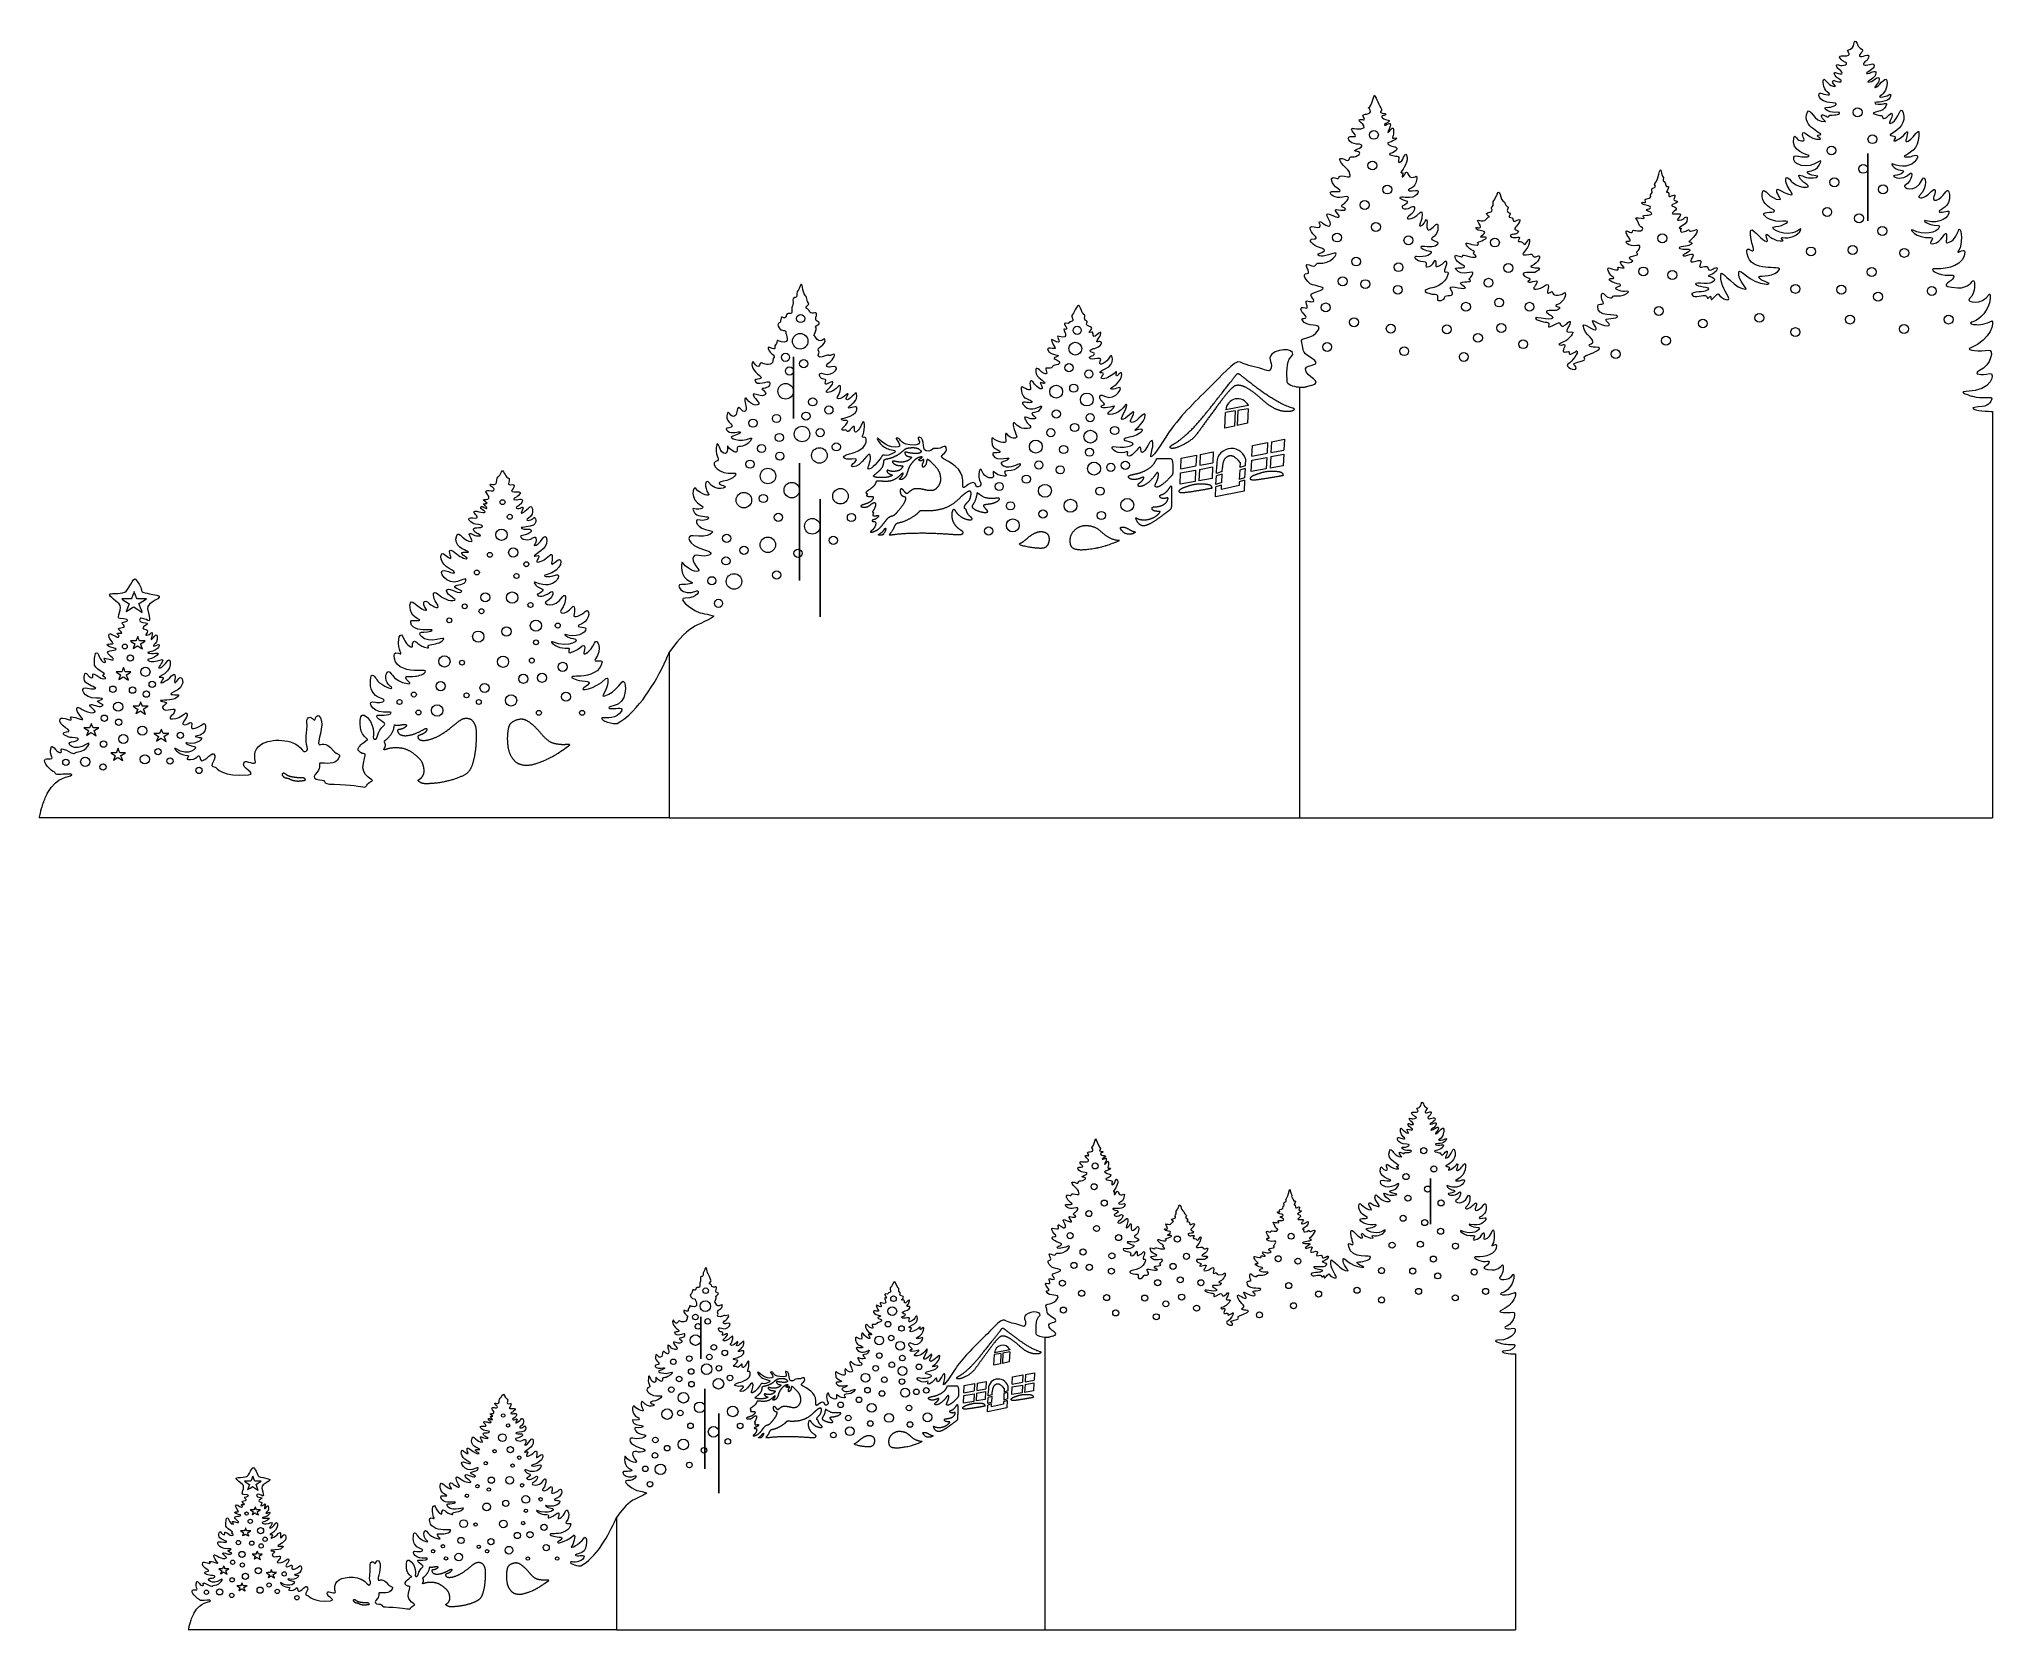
# Model space of a CAD drawing. Header units: millimetres. Extents: x -588 to -150, y -101 to 255.
import ezdxf

# ---------------------------------------------------------------- set-up
doc = ezdxf.new("R2010")
doc.units = ezdxf.units.MM
doc.header["$MEASUREMENT"] = 0
doc.layers.add('layer 1', color=7, linetype='Continuous')

msp = doc.modelspace()

# ---------------------------------------------------------------- linework, layer by layer
at = {"layer": 'layer 1', "lineweight": 9}
for points, knots in [([(-303.0258, 177.126), (-299.8352, 178.0552), (-304.4405, 178.9077), (-304.2376, 180.8636), (-304.2376, 180.8636), (-304.1158, 182.0383), (-299.9058, 181.414), (-303.0303, 183.3553), (-303.0303, 183.3553), (-305.4676, 184.8696), (-304.4012, 184.7927), (-305.1022, 186.7225), (-305.1022, 186.7225), (-305.6707, 188.2878), (-302.6739, 187.1336), (-301.3519, 189.6085), (-301.3519, 189.6085), (-300.3697, 191.4473), (-304.2139, 189.8502), (-305.0099, 191.8658), (-305.0099, 191.8658), (-305.232, 192.4283), (-303.1854, 191.7135), (-304.6743, 193.1415), (-304.6743, 193.1415), (-305.362, 193.8011), (-305.7807, 194.9377), (-304.3619, 194.4862), (-304.3619, 194.4862), (-302.9425, 194.0345), (-305.182, 196.7387), (-303.4654, 195.9536), (-303.4654, 195.9536), (-303.4654, 195.9536), (-302.9774, 195.8442), (-302.9774, 195.8442), (-302.9774, 195.8442), (-301.0628, 195.9756), (-304.4647, 197.2856), (-302.2846, 197.9486), (-302.2846, 197.9486), (-297.8701, 199.2911), (-302.0486, 199.1907), (-303.2233, 199.9083), (-303.2233, 199.9083), (-303.7804, 200.2486), (-305.3489, 202.1563), (-303.8939, 202.1809), (-303.8939, 202.1809), (-302.7685, 202.1999), (-305.078, 204.8141), (-303.479, 204.117), (-303.479, 204.117), (-301.5015, 203.2549), (-302.278, 204.6378), (-301.3259, 204.4944), (-301.3259, 204.4944), (-298.6703, 204.0944), (-296.4762, 207.1439), (-297.8081, 206.7774), (-297.8081, 206.7774), (-298.5537, 206.5722), (-300.9248, 205.5594), (-301.5144, 206.3993), (-301.5144, 206.3993), (-301.349, 206.9082), (-298.3066, 207.1852), (-301.3574, 208.1082), (-301.3574, 208.1082), (-302.1939, 208.3613), (-304.3755, 209.9125), (-302.3076, 209.9497), (-302.3076, 209.9497), (-301.8264, 209.9584), (-301.6858, 210.1382), (-302.0617, 210.4911), (-302.0617, 210.4911), (-302.5954, 210.9921), (-304.2362, 213.1379), (-302.3503, 212.6142), (-302.3503, 212.6142), (-299.6414, 211.8619), (-301.9921, 214.1595), (-300.8988, 213.7809), (-300.8988, 213.7809), (-300.5947, 213.6756), (-298.7665, 212.0517), (-298.6874, 213.2415), (-298.6874, 213.2415), (-298.6249, 214.1816), (-300.8847, 216.46), (-298.179, 215.1623), (-298.179, 215.1623), (-297.3501, 214.7648), (-295.964, 214.4074), (-297.1503, 215.6844), (-297.1503, 215.6844), (-298.7612, 217.4185), (-295.4317, 215.7601), (-295.304, 216.5899), (-295.304, 216.5899), (-295.2393, 217.0107), (-297.0236, 217.0348), (-295.6482, 217.8335), (-295.6482, 217.8335), (-295.3868, 217.9853), (-293.2651, 219.9758), (-296.004, 219.2672), (-296.004, 219.2672), (-297.5667, 218.8629), (-298.9544, 219.9372), (-298.6726, 220.4118), (-298.6726, 220.4118), (-298.4212, 220.8352), (-295.3366, 220.0829), (-297.0403, 221.1843), (-297.0403, 221.1843), (-298.5147, 222.1375), (-298.927, 224.0424), (-297.6904, 223.6022), (-297.6904, 223.6022), (-296.002, 223.0012), (-297.6269, 224.3967), (-295.5677, 223.9426), (-295.5677, 223.9426), (-293.3609, 223.456), (-294.6363, 224.3135), (-294.3893, 224.8484), (-294.3893, 224.8484), (-294.2801, 225.0848), (-297.477, 227.6959), (-296.3965, 227.9134), (-296.3965, 227.9134), (-295.6218, 228.0693), (-294.5463, 226.7733), (-294.3492, 228.1147), (-294.3492, 228.1147), (-294.2916, 228.5067), (-293.2506, 227.9267), (-292.2528, 228.8329), (-292.2528, 228.8329), (-291.4127, 229.596), (-294.1329, 229.4267), (-293.0021, 229.8634), (-293.0021, 229.8634), (-291.7603, 230.343), (-290.6964, 231.0762), (-292.8734, 231.1487), (-292.8734, 231.1487), (-294.3269, 231.1971), (-295.7089, 233.0479), (-293.611, 232.8561), (-293.611, 232.8561), (-291.9545, 232.7046), (-294.5347, 234.0874), (-293.8109, 234.672), (-293.8109, 234.672), (-293.7845, 234.6933), (-290.7438, 234.08), (-291.1843, 235.2542), (-291.1843, 235.2542), (-291.333, 235.6507), (-292.3206, 236.1842), (-292.2774, 236.5854), (-292.2774, 236.5854), (-291.8035, 236.9215), (-290.4744, 236.0002), (-291.3663, 237.3122), (-291.3663, 237.3122), (-291.936, 238.1503), (-289.1575, 237.4889), (-289.7664, 238.7572), (-289.7664, 238.7572), (-290.1765, 239.6114), (-290.4412, 238.7074), (-289.6467, 239.8176), (-289.6467, 239.8176), (-289.2871, 240.3201), (-289.0185, 241.9017), (-288.822, 242.0879), (-288.822, 242.0879), (-288.7114, 242.0589), (-288.0187, 240.2169), (-287.3753, 239.2508), (-287.3753, 239.2508), (-286.7829, 238.3613), (-288.4645, 238.316), (-286.508, 237.9636), (-286.508, 237.9636), (-286.1735, 237.9034), (-286.2656, 237.7348), (-286.5248, 237.6219), (-286.5248, 237.6219), (-286.6886, 237.5505), (-287.1925, 237.5263), (-287.2032, 237.2858), (-287.2032, 237.2858), (-287.2032, 237.2858), (-287.195, 237.2185), (-287.195, 237.2185), (-287.195, 237.2185), (-287.195, 237.2185), (-287.1665, 237.1455), (-287.1665, 237.1455), (-287.1665, 237.1455), (-287.1665, 237.1455), (-287.1181, 237.0696), (-287.1181, 237.0696), (-287.1181, 237.0696), (-287.1181, 237.0696), (-287.0501, 236.9938), (-287.0501, 236.9938), (-287.0501, 236.9938), (-286.3821, 236.3483), (-284.4669, 236.7894), (-286.2933, 235.747), (-286.2933, 235.747), (-286.8902, 235.4064), (-286.6367, 235.1809), (-285.9767, 235.5895), (-285.9767, 235.5895), (-284.513, 236.4957), (-285.7902, 234.0525), (-285.8702, 233.7664), (-285.8702, 233.7664), (-285.4552, 233.6376), (-284.5034, 236.0728), (-284.5408, 233.7124), (-284.5408, 233.7124), (-284.5557, 232.7678), (-285.4126, 232.2991), (-284.0292, 232.5125), (-284.0292, 232.5125), (-283.6508, 232.5709), (-284.2041, 231.8951), (-285.603, 231.5242), (-285.603, 231.5242), (-286.4298, 231.305), (-285.166, 230.6921), (-284.2163, 230.5072), (-284.2163, 230.5072), (-283.413, 230.3508), (-283.8507, 229.3923), (-285.2902, 229.0187), (-285.2902, 229.0187), (-286.0477, 228.8222), (-284.3906, 228.4285), (-283.8573, 228.4327), (-283.8573, 228.4327), (-282.6848, 228.4419), (-284.1709, 226.4673), (-282.9921, 227.1872), (-282.9921, 227.1872), (-282.2974, 227.6114), (-281.8655, 230.0698), (-281.5287, 228.1445), (-281.5287, 228.1445), (-281.2908, 226.7846), (-282.9788, 224.9547), (-282.9114, 224.7756), (-282.9114, 224.7756), (-282.7819, 224.4316), (-282.1994, 225.2631), (-282.65, 223.8828), (-282.65, 223.8828), (-282.65, 223.8828), (-282.6558, 223.8184), (-282.6558, 223.8184), (-282.6558, 223.8184), (-282.1453, 223.5063), (-281.8524, 225.8491), (-281.2666, 224.366), (-281.2666, 224.366), (-280.4639, 222.3338), (-278.588, 225.6779), (-279.6093, 222.4453), (-279.6093, 222.4453), (-279.9886, 221.2446), (-281.0683, 221.2962), (-281.2788, 220.8899), (-281.2788, 220.8899), (-281.504, 220.4553), (-279.38, 220.7856), (-279.3069, 220.7904), (-279.3069, 220.7904), (-278.7594, 220.8266), (-279.0981, 218.8346), (-281.992, 219.2004), (-281.992, 219.2004), (-283.2834, 219.3636), (-283.9556, 219.0899), (-281.7298, 218.488), (-281.7298, 218.488), (-280.8754, 218.257), (-282.0839, 217.4871), (-282.4527, 217.3391), (-282.4527, 217.3391), (-282.9812, 217.127), (-282.4277, 216.0125), (-280.5711, 217.0764), (-280.5711, 217.0764), (-279.6967, 217.5775), (-279.3079, 216.3303), (-281.2356, 214.9608), (-281.2356, 214.9608), (-282.0935, 214.3513), (-280.8026, 213.762), (-278.582, 215.8787), (-278.582, 215.8787), (-277.9701, 216.462), (-278.2024, 214.723), (-278.2625, 214.4688), (-278.2625, 214.4688), (-278.3139, 214.2515), (-279.0412, 212.6201), (-278.6011, 212.7848), (-278.6011, 212.7848), (-277.5989, 213.1598), (-277.7577, 213.8004), (-277.2254, 214.2503), (-277.2254, 214.2503), (-276.7048, 214.2055), (-277.8718, 210.3963), (-275.6712, 212.5756), (-275.6712, 212.5756), (-275.2631, 212.9798), (-274.3979, 214.2175), (-274.6748, 211.9242), (-274.6748, 211.9242), (-274.8294, 210.6436), (-276.0013, 210.2297), (-276.0463, 210.0377), (-276.0463, 210.0377), (-276.1923, 209.4152), (-273.4342, 209.4037), (-275.2311, 208.338), (-275.2311, 208.338), (-275.9555, 207.9084), (-278.2827, 208.377), (-278.3948, 208.2387), (-278.3948, 208.2387), (-278.8099, 207.7267), (-276.4849, 207.1848), (-276.3017, 207.1437), (-276.3017, 207.1437), (-276.3017, 207.1437), (-276.1776, 207.0854), (-276.1776, 207.0854), (-276.1776, 207.0854), (-275.7708, 206.5756), (-277.4639, 205.7014), (-279.4089, 205.9883), (-279.4089, 205.9883), (-280.2573, 206.1134), (-279.6526, 204.9876), (-277.8919, 204.902), (-277.8919, 204.902), (-276.441, 204.8314), (-278.1497, 203.2005), (-276.5829, 203.7727), (-276.5829, 203.7727), (-275.8494, 204.0406), (-275.649, 204.5654), (-275.2384, 205.1509), (-275.2384, 205.1509), (-275.2384, 205.1509), (-275.2152, 205.1546), (-275.2152, 205.1546), (-275.2152, 205.1546), (-274.785, 204.3884), (-275.8457, 202.8956), (-273.7083, 204.289), (-273.7083, 204.289), (-273.4505, 204.457), (-273.1496, 204.9457), (-272.8662, 205.0079), (-272.8662, 205.0079), (-272.1087, 204.3897), (-274.0161, 202.0794), (-272.6841, 202.5369), (-272.6841, 202.5369), (-271.8281, 202.8309), (-272.7516, 199.718), (-275.4804, 199.0901), (-275.4804, 199.0901), (-276.3551, 198.8888), (-279.0302, 198.3959), (-276.467, 197.7017), (-276.467, 197.7017), (-275.1767, 197.3523), (-274.5544, 198.016), (-274.762, 196.4268), (-274.762, 196.4268), (-274.8291, 195.9132), (-273.0145, 196.1335), (-273.0816, 196.9659), (-273.0816, 196.9659), (-273.1394, 197.6826), (-270.359, 196.5688), (-271.7433, 198.5837), (-271.7433, 198.5837), (-272.7469, 200.0445), (-269.1529, 198.3835), (-268.467, 199.0189), (-268.467, 199.0189), (-268.3296, 199.1462), (-270.4029, 200.0223), (-269.1505, 200.2407), (-269.1505, 200.2407), (-267.571, 200.5161), (-266.8558, 200.2688), (-267.6617, 200.8862), (-267.6617, 200.8862), (-267.6617, 200.8862), (-267.7077, 200.9293), (-267.7077, 200.9293), (-267.7077, 200.9293), (-267.7105, 200.9335), (-266.8962, 201.7804), (-266.8185, 202.1149), (-266.8185, 202.1149), (-266.5334, 203.3426), (-269.3125, 201.028), (-270.7018, 203.2632), (-270.7018, 203.2632), (-270.9254, 203.6229), (-268.4596, 203.2495), (-268.6594, 203.8599), (-268.6594, 203.8599), (-268.6993, 203.982), (-271.0633, 204.7745), (-270.7857, 206.1785), (-270.7857, 206.1785), (-270.7003, 206.6104), (-269.0759, 205.373), (-269.0518, 206.3313), (-269.0518, 206.3313), (-269.0503, 206.3903), (-267.382, 205.8771), (-266.8782, 205.8696), (-266.8782, 205.8696), (-265.5111, 205.8492), (-266.1314, 205.9832), (-266.5654, 206.5248), (-266.5654, 206.5248), (-267.0276, 207.1015), (-265.6693, 206.7568), (-267.2438, 207.5551), (-267.2438, 207.5551), (-267.6549, 207.7635), (-269.5095, 209.6098), (-267.4112, 208.8107), (-267.4112, 208.8107), (-267.1605, 208.7152), (-265.6631, 208.3068), (-265.5552, 208.751), (-265.5552, 208.751), (-265.4777, 209.0701), (-266.2559, 209.0735), (-265.4793, 209.2833), (-265.4793, 209.2833), (-264.9125, 209.4364), (-262.5603, 210.4767), (-264.5847, 210.2974), (-264.5847, 210.2974), (-266.4382, 210.1332), (-262.5858, 211.4822), (-264.8981, 211.7416), (-264.8981, 211.7416), (-265.1558, 211.7705), (-266.1752, 211.9814), (-266.1126, 212.4107), (-266.1126, 212.4107), (-266.0772, 212.6536), (-264.4249, 211.8671), (-265.486, 213.4762), (-265.486, 213.4762), (-266.4489, 214.9363), (-264.5922, 213.2643), (-263.7663, 214.3905), (-263.7663, 214.3905), (-263.1304, 215.2577), (-262.8598, 214.5278), (-263.6703, 215.3861), (-263.6703, 215.3861), (-264.2887, 216.041), (-261.7829, 215.6519), (-262.6648, 216.7722), (-262.6648, 216.7722), (-262.8509, 217.0086), (-262.0772, 217.039), (-262.279, 217.9395), (-262.279, 217.9395), (-262.3918, 218.4425), (-261.9179, 218.6028), (-261.3743, 219.9226), (-261.3743, 219.9226), (-260.6898, 221.5843), (-260.8801, 218.6294), (-259.7416, 218.1262), (-259.7416, 218.1262), (-259.5015, 218.0201), (-259.8751, 217.5461), (-259.0502, 217.1457), (-259.0502, 217.1457), (-258.5173, 216.887), (-259.6955, 216.1734), (-258.6784, 215.7912), (-258.6784, 215.7912), (-257.9147, 215.5042), (-259.3874, 214.8032), (-258.3387, 214.7569), (-258.3387, 214.7569), (-257.3088, 214.7114), (-258.4623, 213.3282), (-256.9067, 214.0937), (-256.9067, 214.0937), (-255.4407, 214.8151), (-256.9262, 212.9267), (-257.1967, 212.6506), (-257.1967, 212.6506), (-258.1962, 211.6304), (-255.718, 212.0915), (-256.9417, 211.1231), (-256.9417, 211.1231), (-257.1594, 210.9508), (-259.1597, 211.0651), (-258.1037, 210.3494), (-258.1037, 210.3494), (-257.3315, 209.8261), (-255.7598, 211.1585), (-256.6691, 209.4826), (-256.6691, 209.4826), (-256.8375, 209.1722), (-255.8336, 209.6029), (-255.3994, 208.8163), (-255.3994, 208.8163), (-255.026, 208.1399), (-253.933, 210.9644), (-254.1441, 209.4038), (-254.1441, 209.4038), (-254.3431, 207.9331), (-255.2052, 207.2809), (-255.6429, 206.5334), (-255.6429, 206.5334), (-255.8229, 206.2259), (-254.0755, 206.463), (-253.9226, 206.498), (-253.9226, 206.498), (-252.9895, 206.7118), (-254.0237, 205.4252), (-252.1284, 206.1214), (-252.1284, 206.1214), (-251.561, 206.3298), (-252.0252, 204.5937), (-253.6143, 203.9488), (-253.6143, 203.9488), (-254.7399, 203.492), (-252.0702, 203.463), (-252.0463, 203.4623), (-252.0463, 203.4623), (-251.5316, 203.4477), (-252.5612, 202.5124), (-252.9466, 202.437), (-252.9466, 202.437), (-253.349, 202.3583), (-256.7403, 202.7814), (-255.2279, 201.5764), (-255.2279, 201.5764), (-254.6485, 201.1148), (-253.2886, 201.2648), (-254.5191, 200.3782), (-254.5191, 200.3782), (-254.5191, 200.3782), (-254.5402, 200.3459), (-254.5402, 200.3459), (-254.5402, 200.3459), (-253.982, 199.8257), (-251.3942, 201.6285), (-252.8668, 199.4514), (-252.8668, 199.4514), (-253.0189, 199.2265), (-253.8368, 198.4244), (-252.1668, 198.739), (-252.1668, 198.739), (-250.949, 198.9684), (-249.5101, 200.9738), (-250.0254, 198.5556), (-250.0254, 198.5556), (-250.3046, 197.2456), (-249.7469, 197.9694), (-249.0654, 198.1651), (-249.0654, 198.1651), (-249.0252, 198.1271), (-249.0523, 196.8676), (-247.0347, 197.5133), (-247.0347, 197.5133), (-246.7772, 197.5957), (-246.4345, 197.9311), (-246.177, 197.9238), (-246.177, 197.9238), (-246.0049, 197.6784), (-246.0992, 196.0072), (-248.0186, 195.1749), (-248.0186, 195.1749), (-249.1097, 194.7018), (-246.3674, 194.9346), (-247.7747, 194.067), (-247.7747, 194.067), (-248.575, 193.5736), (-251.5152, 194.3881), (-249.8969, 193.1434), (-249.8969, 193.1434), (-249.8096, 193.0763), (-247.7652, 192.1149), (-249.8586, 192.0184), (-249.8586, 192.0184), (-250.5558, 191.9863), (-252.6421, 192.3767), (-252.6427, 192.3763), (-252.6427, 192.3763), (-253.4001, 191.8912), (-250.9125, 191.3447), (-250.3238, 191.3134), (-250.3238, 191.3134), (-248.7715, 191.2308), (-251.5496, 189.1565), (-248.0593, 191.0082), (-248.0593, 191.0082), (-246.6022, 191.7812), (-247.8116, 189.6376), (-246.0531, 190.7194), (-246.0531, 190.7194), (-245.7589, 190.9004), (-244.7306, 192.272), (-245.1527, 190.8331), (-245.1527, 190.8331), (-245.4104, 189.9547), (-246.6341, 188.8611), (-244.717, 189.1261), (-244.717, 189.1261), (-243.6984, 189.2669), (-245.5814, 187.4165), (-246.0199, 187.143), (-246.0199, 187.143), (-246.283, 186.9788), (-247.4273, 186.5534), (-247.5532, 186.3768), (-247.5532, 186.3768), (-247.0569, 185.7077), (-245.608, 187.1737), (-246.4967, 185.3093), (-246.4967, 185.3093), (-247.1888, 183.8573), (-244.9741, 185.3061), (-245.2562, 184.4071), (-245.2562, 184.4071), (-245.4964, 183.6416), (-243.8097, 184.6545), (-243.6131, 184.8787), (-243.6131, 184.8787), (-243.6131, 184.8787), (-243.5657, 184.9115), (-243.5657, 184.9115), (-243.5657, 184.9115), (-243.0375, 184.5861), (-244.5312, 182.4814), (-245.5454, 181.9227), (-245.5454, 181.9227), (-246.4132, 181.4447), (-243.803, 180.128), (-243.709, 181.0557), (-243.709, 181.0557), (-243.6282, 181.8532), (-245.4351, 181.8656), (-243.1251, 182.4186), (-243.1251, 182.4186), (-240.111, 183.1401), (-243.5179, 183.3465), (-240.6681, 184.1662), (-240.6681, 184.1662), (-240.0091, 184.3558), (-237.0257, 185.6993), (-239.3631, 185.6907), (-239.3631, 185.6907), (-239.9024, 185.6887), (-241.6125, 185.956), (-240.3499, 186.503), (-240.3499, 186.503), (-238.7521, 187.1952), (-242.0288, 188.277), (-242.108, 190.523), (-242.108, 190.523), (-242.1399, 191.4288), (-239.5808, 188.9961), (-239.1977, 189.7564), (-239.1977, 189.7564), (-239.0713, 190.0072), (-240.8821, 192.3447), (-239.4725, 191.4741), (-239.4725, 191.4741), (-237.5676, 190.2976), (-235.0802, 190.0196), (-236.8977, 191.5402), (-236.8977, 191.5402), (-237.9155, 192.3918), (-234.1654, 191.8826), (-234.4314, 192.686), (-234.4314, 192.686), (-234.6163, 193.2443), (-239.1573, 192.279), (-238.87, 194.8997), (-238.87, 194.8997), (-238.7703, 195.8092), (-236.9203, 194.734), (-237.8786, 196.2005), (-237.8786, 196.2005), (-238.1609, 196.6326), (-238.1806, 198.5839), (-237.3115, 197.4166), (-237.3115, 197.4166), (-236.9945, 196.9908), (-235.5233, 196.2972), (-235.4429, 197.1654), (-235.4429, 197.1654), (-235.4274, 197.3332), (-233.8289, 197.1024), (-233.1794, 197.3267), (-233.1794, 197.3267), (-232.6913, 197.4952), (-230.9786, 198.4603), (-232.9122, 198.1828), (-232.9122, 198.1828), (-233.6373, 198.0787), (-235.8306, 198.8221), (-234.3128, 199.2825), (-234.3128, 199.2825), (-233.5447, 199.5155), (-233.508, 199.8455), (-234.5447, 199.9209), (-234.5447, 199.9209), (-234.7282, 199.9343), (-236.6161, 200.5638), (-236.2424, 200.9588), (-236.2424, 200.9588), (-235.9146, 201.3054), (-234.5273, 200.7769), (-235.7352, 201.6164), (-235.7352, 201.6164), (-236.2613, 201.982), (-237.2947, 203.9364), (-235.9043, 203.3122), (-235.9043, 203.3122), (-235.635, 203.1913), (-233.9723, 202.6867), (-234.3103, 203.2895), (-234.3103, 203.2895), (-234.7806, 204.1283), (-231.9807, 202.777), (-233.3451, 203.9792), (-233.3451, 203.9792), (-233.586, 204.1915), (-234.4835, 205.2661), (-232.9008, 204.7507), (-232.9008, 204.7507), (-232.4014, 204.5881), (-231.3954, 204.4616), (-231.0373, 205.0063), (-231.0373, 205.0063), (-231.0781, 205.1739), (-232.8507, 205.807), (-230.8279, 206.1583), (-230.8279, 206.1583), (-229.0466, 206.4676), (-230.6926, 206.58), (-229.9307, 207.2849), (-229.9307, 207.2849), (-229.5256, 207.6597), (-228.992, 208.7315), (-230.1263, 208.437), (-230.1263, 208.437), (-231.7294, 208.0208), (-233.513, 209.5344), (-231.8654, 209.4345), (-231.8654, 209.4345), (-230.9314, 209.3779), (-232.7606, 210.8475), (-232.5033, 211.6363), (-232.5033, 211.6363), (-232.3667, 212.055), (-231.0741, 210.7359), (-230.9909, 211.8129), (-230.9909, 211.8129), (-230.9691, 212.0945), (-229.0964, 211.1944), (-228.7686, 212.2387), (-228.7686, 212.2387), (-228.7089, 212.4289), (-229.6596, 212.6845), (-229.7804, 213.4356), (-229.7804, 213.4356), (-229.9669, 214.5953), (-231.2358, 214.786), (-229.1891, 214.5558), (-229.1891, 214.5558), (-227.3112, 214.3446), (-229.9715, 215.2273), (-227.9134, 215.2302), (-227.9134, 215.2302), (-226.921, 215.2316), (-226.2151, 215.5596), (-227.4742, 216.0678), (-227.4742, 216.0678), (-228.9498, 216.6634), (-226.5771, 216.534), (-227.1172, 217.1572), (-227.1172, 217.1572), (-227.4095, 217.4944), (-228.838, 217.3393), (-229.0462, 218.0033), (-229.0462, 218.0033), (-228.787, 218.406), (-227.7927, 217.593), (-228.2886, 218.6216), (-228.2886, 218.6216), (-228.5193, 219.1001), (-226.6913, 218.607), (-227.0283, 219.8088), (-227.0283, 219.8088), (-227.1418, 220.2135), (-226.4418, 219.8741), (-226.7688, 220.847), (-226.7688, 220.847), (-227.0086, 221.5604), (-225.5766, 221.1362), (-226.0747, 221.9895), (-226.0747, 221.9895), (-226.0747, 221.9895), (-226.1437, 222.1321), (-226.1437, 222.1321), (-226.1437, 222.1321), (-226.1594, 222.217), (-225.5942, 222.8077), (-225.2199, 224.414), (-225.2199, 224.414), (-224.7412, 226.4687), (-224.743, 224.8414), (-224.4139, 224.0025), (-224.4139, 224.0025), (-224.189, 223.4291), (-223.9444, 224.0701), (-224.264, 223.1745), (-224.264, 223.1745), (-224.3927, 222.8138), (-223.7379, 222.8213), (-223.6596, 221.9371), (-223.6596, 221.9371), (-223.5962, 221.2213), (-222.4542, 222.4148), (-223.3613, 220.6652), (-223.3613, 220.6652), (-223.7667, 219.8832), (-222.92, 221.0666), (-222.9358, 219.6739), (-222.9358, 219.6739), (-222.9464, 218.7373), (-220.9829, 220.895), (-221.8208, 218.7881), (-221.8208, 218.7881), (-222.0455, 218.2231), (-219.7189, 218.6993), (-222.1106, 217.613), (-222.1106, 217.613), (-223.003, 217.2077), (-221.0268, 217.2192), (-221.3325, 216.6135), (-221.3325, 216.6135), (-221.6635, 215.9578), (-223.2208, 215.3704), (-221.1236, 215.5627), (-221.1236, 215.5627), (-220.7242, 215.5993), (-220.1248, 215.6446), (-220.4306, 215.0801), (-220.4306, 215.0801), (-220.4911, 214.9684), (-221.9268, 213.6373), (-220.0974, 214.2337), (-220.0974, 214.2337), (-219.5003, 214.4284), (-218.4958, 215.714), (-218.943, 213.936), (-218.943, 213.936), (-218.943, 213.936), (-218.9686, 213.8496), (-218.9686, 213.8496), (-218.9686, 213.8496), (-219.2253, 213.1117), (-220.6065, 212.5689), (-220.6648, 212.3914), (-220.6648, 212.3914), (-220.3305, 212.026), (-220.0621, 212.7463), (-220.3213, 211.9078), (-220.3213, 211.9078), (-220.5646, 211.1206), (-219.1789, 211.5966), (-218.6759, 211.9279), (-218.6759, 211.9279), (-218.1869, 212.2499), (-218.8154, 211.1604), (-217.1621, 211.9065), (-217.1621, 211.9065), (-215.7861, 212.5274), (-217.1457, 210.356), (-218.4341, 209.3624), (-218.4341, 209.3624), (-218.4341, 209.3624), (-218.4541, 209.3438), (-218.4541, 209.3438), (-218.4541, 209.3438), (-218.4541, 209.3438), (-218.4538, 209.3293), (-218.4538, 209.3293), (-218.4538, 209.3293), (-218.4353, 209.3199), (-216.9746, 208.9878), (-218.4876, 208.4726), (-218.4876, 208.4726), (-218.9378, 208.3193), (-222.1195, 208.0572), (-219.8593, 207.676), (-219.8593, 207.676), (-219.4045, 207.5993), (-216.94, 207.9515), (-219.1945, 206.6608), (-219.1945, 206.6608), (-219.3669, 206.5621), (-219.7229, 206.4665), (-219.8209, 206.2819), (-219.8209, 206.2819), (-219.5254, 205.6375), (-216.7209, 207.4693), (-217.7028, 205.8506), (-217.7028, 205.8506), (-219.3405, 203.1508), (-214.6231, 206.8259), (-216.0377, 203.935), (-216.0377, 203.935), (-216.3842, 203.2269), (-214.3615, 204.0646), (-214.3103, 203.684), (-214.3103, 203.684), (-214.0892, 202.0399), (-212.888, 203.6642), (-212.2332, 203.5078), (-212.2332, 203.5078), (-211.911, 202.9541), (-213.0435, 201.9305), (-213.9765, 201.7706), (-213.9765, 201.7706), (-214.9995, 201.5953), (-211.3747, 201.3769), (-213.3291, 200.1505), (-213.3291, 200.1505), (-214.1567, 199.6312), (-218.1849, 200.5173), (-216.6574, 199.5634), (-216.6574, 199.5634), (-216.204, 199.2803), (-212.5119, 199.1202), (-214.8139, 198.2425), (-214.8139, 198.2425), (-215.2882, 198.0617), (-219.0036, 198.1262), (-217.5103, 197.1633), (-217.5103, 197.1633), (-216.7424, 196.6681), (-214.5582, 197.8836), (-214.3875, 196.8129), (-214.3875, 196.8129), (-214.2897, 196.1995), (-213.4194, 197.8723), (-213.5421, 196.6552), (-213.5421, 196.6552), (-213.6479, 195.6057), (-212.047, 197.9827), (-211.8535, 197.6074), (-211.8535, 197.6074), (-211.2412, 196.4198), (-208.8579, 195.6881), (-209.6721, 197.0634), (-209.6721, 197.0634), (-210.4884, 198.4423), (-211.8029, 200.5461), (-211.2181, 202.2497), (-211.2181, 202.2497), (-211.0486, 202.7435), (-207.7882, 198.5488), (-205.768, 198.6705), (-205.768, 198.6705), (-205.1533, 198.7075), (-207.6707, 200.6679), (-207.2857, 202.571), (-207.2857, 202.571), (-207.0838, 203.5691), (-205.0851, 200.1044), (-201.0716, 199.8265), (-201.0716, 199.8265), (-200.9112, 199.8154), (-200.6218, 199.7787), (-200.5137, 199.9252), (-200.5137, 199.9252), (-200.5898, 200.1882), (-203.2322, 200.8725), (-202.7199, 201.5547), (-202.7199, 201.5547), (-202.6839, 201.6026), (-198.9863, 201.4995), (-198.2341, 203.0735), (-198.2341, 203.0735), (-197.7187, 204.152), (-204.6598, 202.282), (-205.4505, 206.5715), (-205.4505, 206.5715), (-205.9776, 209.431), (-203.1614, 205.3216), (-204.2581, 208.6164), (-204.2581, 208.6164), (-204.427, 209.1238), (-205.4077, 213.2839), (-203.8638, 211.6256), (-203.8638, 211.6256), (-203.7036, 211.4535), (-201.1462, 208.77), (-200.9013, 209.5266), (-200.9013, 209.5266), (-200.7958, 209.8525), (-201.4792, 210.7383), (-201.0878, 211.0024), (-201.0878, 211.0024), (-200.8925, 210.9547), (-199.2676, 209.2292), (-197.5068, 209.4949), (-197.5068, 209.4949), (-197.0157, 209.569), (-198.7583, 210.5197), (-196.9071, 210.2072), (-196.9071, 210.2072), (-195.4786, 209.9661), (-193.2259, 211.3266), (-193.4625, 212.1644), (-193.4625, 212.1644), (-193.4949, 212.1817), (-194.7761, 211.3858), (-195.2974, 211.2707), (-195.2974, 211.2707), (-197.7085, 210.7383), (-201.1329, 212.5669), (-199.0147, 212.6859), (-199.0147, 212.6859), (-197.3761, 212.7779), (-194.9913, 214.2393), (-197.483, 213.8686), (-197.483, 213.8686), (-199.4791, 213.5717), (-202.014, 214.8741), (-201.6688, 215.6301), (-201.6688, 215.6301), (-201.4099, 216.1972), (-197.9007, 215.5795), (-199.912, 216.6707), (-199.912, 216.6707), (-201.309, 217.4286), (-202.5755, 218.8526), (-201.9535, 220.5929), (-201.9535, 220.5929), (-201.6008, 221.5796), (-200.4466, 218.7466), (-198.078, 218.7267), (-198.078, 218.7267), (-197.5263, 218.7221), (-199.2593, 220.2986), (-198.7167, 221.0909), (-198.7167, 221.0909), (-198.6321, 221.2144), (-197.0625, 220.238), (-196.7846, 220.1385), (-196.7846, 220.1385), (-193.2197, 218.8621), (-197.58, 221.7266), (-196.6757, 223.5608), (-196.6757, 223.5608), (-196.345, 224.2315), (-195.2791, 221.7305), (-192.961, 221.5443), (-192.961, 221.5443), (-190.1656, 221.3198), (-192.9741, 222.4887), (-193.4855, 223.277), (-193.4855, 223.277), (-194.6522, 225.0753), (-192.8246, 223.675), (-191.7474, 223.6125), (-191.7474, 223.6125), (-191.3313, 223.5883), (-189.7902, 223.3991), (-189.6288, 223.938), (-189.6288, 223.938), (-189.6471, 223.9715), (-192.3626, 224.335), (-191.923, 224.9356), (-191.923, 224.9356), (-191.6466, 225.3133), (-189.7598, 224.81), (-188.9742, 227.212), (-188.9742, 227.212), (-188.6826, 228.1036), (-191.5222, 224.9894), (-194.4457, 226.8595), (-194.4457, 226.8595), (-195.0493, 227.2456), (-195.4503, 228.8691), (-194.1253, 228.4732), (-194.1253, 228.4732), (-193.8351, 228.3865), (-191.5899, 228.003), (-191.5969, 228.5559), (-191.5969, 228.5559), (-191.737, 228.6771), (-195.7869, 229.6388), (-195.0036, 232.5118), (-195.0036, 232.5118), (-194.7296, 233.5166), (-194.3701, 232.1867), (-193.904, 232.0277), (-193.904, 232.0277), (-191.8769, 231.3361), (-193.049, 232.6388), (-193.0419, 233.2368), (-193.0419, 233.2368), (-193.0221, 234.8919), (-191.5156, 231.8786), (-189.0768, 232.2817), (-189.0768, 232.2817), (-189.0768, 232.2817), (-189.0074, 232.3097), (-189.0074, 232.3097), (-189.0074, 232.3097), (-189.0904, 232.6617), (-190.5425, 233.0867), (-189.1508, 233.2267), (-189.1508, 233.2267), (-187.7967, 233.363), (-193.5221, 234.8645), (-191.9092, 238.3154), (-191.9092, 238.3154), (-191.342, 239.5289), (-190.5025, 236.0032), (-188.0639, 236.165), (-188.0639, 236.165), (-188.0639, 236.165), (-187.9282, 236.2175), (-187.9282, 236.2175), (-187.9282, 236.2175), (-187.9352, 236.2397), (-189.3161, 237.4548), (-188.645, 237.7068), (-188.645, 237.7068), (-188.2454, 237.8568), (-187.1654, 236.6861), (-187.0664, 237.5557), (-187.0664, 237.5557), (-187.0525, 237.6775), (-185.7662, 237.63), (-185.597, 237.6683), (-185.597, 237.6683), (-184.5424, 237.9069), (-184.296, 238.3569), (-185.8005, 238.2444), (-185.8005, 238.2444), (-187.1721, 238.1418), (-189.1592, 239.445), (-187.1588, 239.3908), (-187.1588, 239.3908), (-186.223, 239.3654), (-184.3969, 240.2947), (-186.3262, 240.3653), (-186.3262, 240.3653), (-189.969, 240.4986), (-189.6262, 242.883), (-188.9421, 242.5695), (-188.9421, 242.5695), (-188.354, 242.3), (-185.9326, 241.6843), (-187.4978, 242.819), (-187.4978, 242.819), (-188.4362, 243.4993), (-188.6909, 245.5623), (-188.2051, 245.6426), (-188.2051, 245.6426), (-188.164, 245.6494), (-186.9339, 244.3474), (-186.6318, 244.2128), (-186.6318, 244.2128), (-186.4767, 244.1437), (-185.8338, 243.9418), (-185.7051, 244.1169), (-185.7051, 244.1169), (-185.7051, 244.1169), (-185.829, 244.2655), (-185.829, 244.2655), (-185.829, 244.2655), (-186.259, 244.6521), (-186.7525, 245.7297), (-185.5864, 245.2296), (-185.5864, 245.2296), (-184.7587, 244.8746), (-183.6568, 245.0337), (-185.0209, 245.7884), (-185.0209, 245.7884), (-185.6188, 246.1192), (-186.6336, 247.6387), (-185.2737, 247.0157), (-185.2737, 247.0157), (-184.5081, 246.665), (-183.3785, 246.6936), (-184.9432, 247.9229), (-184.9432, 247.9229), (-185.3938, 248.2769), (-185.8932, 249.2315), (-184.8641, 248.8286), (-184.8641, 248.8286), (-184.1523, 248.5499), (-182.222, 249.0666), (-183.7274, 249.5733), (-183.7274, 249.5733), (-184.0453, 249.6803), (-185.8036, 251.0853), (-183.815, 250.9067), (-183.815, 250.9067), (-181.4999, 250.6987), (-183.2861, 252.1052), (-182.9052, 252.1883), (-182.9052, 252.1883), (-180.9493, 252.615), (-181.803, 254.6173), (-181.1422, 254.0591), (-181.1422, 254.0591), (-180.4687, 253.4902), (-180.9983, 252.9921), (-179.7692, 252.3657), (-179.7692, 252.3657), (-179.0943, 252.0218), (-180.974, 250.8779), (-180.0387, 250.703), (-180.0387, 250.703), (-179.5332, 250.6085), (-177.4156, 251.9323), (-178.5754, 249.9503), (-178.5754, 249.9503), (-178.772, 249.6144), (-180.0934, 249.0845), (-179.0339, 248.7639), (-179.0339, 248.7639), (-178.5882, 248.629), (-176.493, 249.7652), (-177.0971, 248.3256), (-177.0971, 248.3256), (-177.3055, 247.8289), (-179.9754, 246.494), (-177.9908, 247.0403), (-177.9908, 247.0403), (-177.8877, 247.0687), (-176.0231, 248.1827), (-176.8264, 246.4493), (-176.8264, 246.4493), (-177.1935, 245.6572), (-179.3254, 244.8937), (-177.9651, 245.0495), (-177.9651, 245.0495), (-177.1941, 245.1378), (-175.5379, 247.1128), (-175.9723, 245.1756), (-175.9723, 245.1756), (-176.0682, 244.7478), (-177.7199, 243.2274), (-176.3886, 243.9605), (-176.3886, 243.9605), (-175.7829, 244.2941), (-173.9226, 247.1328), (-174.1418, 244.6647), (-174.1418, 244.6647), (-174.352, 242.2981), (-175.79, 241.9312), (-175.8264, 241.7922), (-175.8264, 241.7922), (-175.9133, 241.4605), (-174.2586, 241.8469), (-174.0879, 241.9595), (-174.0879, 241.9595), (-173.646, 242.251), (-172.9647, 242.6401), (-173.4362, 241.625), (-173.4362, 241.625), (-174.0464, 240.3112), (-176.7679, 240.6442), (-176.8942, 240.4182), (-176.8942, 240.4182), (-177.1434, 239.9721), (-175.1351, 240.0953), (-175.0483, 240.1126), (-175.0483, 240.1126), (-174.7279, 240.1763), (-173.6066, 240.7064), (-174.7216, 239.1669), (-174.7216, 239.1669), (-175.441, 238.1736), (-178.7415, 238.28), (-176.3499, 237.7036), (-176.3499, 237.7036), (-174.4667, 237.2498), (-175.5189, 237.7432), (-175.0696, 237.0451), (-175.0696, 237.0451), (-174.5323, 236.2104), (-173.2735, 238.4905), (-173.0589, 238.0168), (-173.0589, 238.0168), (-172.6139, 237.0348), (-174.6121, 235.1638), (-172.942, 235.9525), (-172.942, 235.9525), (-171.5561, 236.607), (-171.1059, 240.1612), (-170.4909, 238.1499), (-170.4909, 238.1499), (-169.8319, 235.9948), (-171.4444, 234.3793), (-173.1425, 233.4527), (-173.1425, 233.4527), (-174.5298, 232.6957), (-171.3822, 233.4942), (-172.5558, 232.0686), (-172.5558, 232.0686), (-173.0684, 231.4459), (-171.0313, 232.1867), (-170.0014, 233.5664), (-170.0014, 233.5664), (-169.0016, 234.9057), (-169.9406, 231.9678), (-169.9344, 231.9224), (-169.9344, 231.9224), (-169.829, 231.1556), (-168.3546, 232.6873), (-168.2964, 232.7569), (-168.2964, 232.7569), (-167.4379, 233.7847), (-166.6295, 235.3099), (-167.1411, 231.933), (-167.1411, 231.933), (-167.4944, 229.601), (-170.3076, 228.5036), (-170.3242, 228.3976), (-170.3242, 228.3976), (-170.3639, 228.144), (-168.8159, 228.3379), (-168.6639, 228.3687), (-168.6639, 228.3687), (-168.5841, 228.3849), (-166.6435, 229.2914), (-167.5776, 227.7044), (-167.5776, 227.7044), (-168.6198, 225.9337), (-171.1203, 225.9047), (-172.7487, 226.6862), (-172.7487, 226.6862), (-173.5711, 227.0809), (-172.9088, 225.5009), (-170.775, 225.2195), (-170.775, 225.2195), (-170.0213, 225.1201), (-170.7028, 224.2724), (-172.4934, 224.094), (-172.4934, 224.094), (-172.5661, 224.0868), (-172.68, 224.0888), (-172.7244, 224.0222), (-172.7244, 224.0222), (-172.5264, 223.6449), (-170.695, 222.9647), (-169.1756, 224.4497), (-169.1756, 224.4497), (-168.1895, 225.4135), (-168.3533, 222.9713), (-170.1984, 221.831), (-170.1984, 221.831), (-170.7193, 221.5091), (-167.9352, 219.7294), (-166.2088, 223.2807), (-166.2088, 223.2807), (-165.5617, 224.6118), (-164.8328, 221.351), (-166.8986, 219.6158), (-166.8986, 219.6158), (-167.3755, 219.2152), (-166.4657, 218.565), (-164.8586, 219.9563), (-164.8586, 219.9563), (-164.0343, 220.6699), (-162.9849, 222.006), (-163.5335, 219.7533), (-163.5335, 219.7533), (-163.5687, 219.6087), (-164.4969, 217.8098), (-162.4468, 218.9293), (-162.4468, 218.9293), (-161.2473, 219.5844), (-160.454, 222.1678), (-160.159, 219.8385), (-160.159, 219.8385), (-159.7943, 216.9582), (-162.4389, 216.5425), (-162.4936, 216.101), (-162.4936, 216.101), (-162.5698, 215.4858), (-160.2907, 216.4078), (-160.2724, 216.1215), (-160.2724, 216.1215), (-160.1883, 214.8085), (-162.1943, 213.1751), (-165.3527, 213.977), (-165.3527, 213.977), (-166.4808, 214.2634), (-165.1336, 213.0748), (-162.7199, 212.9167), (-162.7199, 212.9167), (-162.5743, 212.9072), (-162.3753, 212.8876), (-162.4267, 212.693), (-162.4267, 212.693), (-162.85, 211.0912), (-166.1342, 210.7688), (-168.309, 211.8787), (-168.309, 211.8787), (-169.5703, 212.5224), (-167.6117, 209.9161), (-164.3382, 210.2541), (-164.3382, 210.2541), (-162.9535, 210.3971), (-166.0842, 208.0902), (-163.0924, 209.0944), (-163.0924, 209.0944), (-161.6332, 209.5842), (-160.6353, 212.9731), (-160.829, 209.9423), (-160.829, 209.9423), (-160.8619, 209.4273), (-161.3378, 208.5696), (-159.7162, 209.4387), (-159.7162, 209.4387), (-158.7312, 209.9666), (-158.0559, 212.1191), (-158.0358, 212.1234), (-158.0358, 212.1234), (-157.3652, 212.2685), (-157.2343, 208.5532), (-158.0809, 207.411), (-158.0809, 207.411), (-159.0401, 206.1169), (-156.789, 208.0355), (-156.7549, 207.0759), (-156.7549, 207.0759), (-156.6518, 204.1753), (-160.5284, 203.0501), (-163.1545, 203.2557), (-163.1545, 203.2557), (-165.498, 203.4391), (-162.2226, 201.5411), (-160.3846, 201.7946), (-160.3846, 201.7946), (-159.7294, 201.885), (-158.6738, 202.0352), (-159.4908, 200.9374), (-159.4908, 200.9374), (-160.0393, 200.2004), (-163.0139, 199.214), (-158.2979, 198.9885), (-158.2979, 198.9885), (-155.9054, 198.8741), (-155.0818, 200.594), (-154.7927, 200.601), (-154.7927, 200.601), (-154.5183, 200.6076), (-154.1566, 197.9981), (-155.6718, 196.5851), (-155.6718, 196.5851), (-156.6512, 195.6717), (-152.7797, 195.0437), (-151.291, 197.5061), (-151.291, 197.5061), (-151.291, 197.5061), (-151.2317, 197.5779), (-151.2317, 197.5779), (-151.2317, 197.5779), (-150.7503, 197.3463), (-151.1505, 195.2796), (-151.9222, 193.9859), (-151.9222, 193.9859), (-153.406, 191.4985), (-155.1327, 191.5445), (-155.4502, 191.1419), (-155.4502, 191.1419), (-155.7014, 190.8233), (-153.908, 190.7438), (-153.7776, 190.7475), (-153.7776, 190.7475), (-152.3257, 190.7882), (-150.6687, 191.605), (-150.664, 191.6029), (-150.664, 191.6029), (-150.1151, 191.3561), (-150.6535, 187.6125), (-155.5092, 185.4916), (-155.5092, 185.4916), (-156.6262, 185.0037), (-153.1515, 184.7224), (-151.4816, 185.0555), (-151.4816, 185.0555), (-150.0943, 185.3322), (-150.8073, 181.7345), (-153.4185, 180.4785), (-153.4185, 180.4785), (-155.1022, 179.6686), (-153.0314, 179.3262), (-151.2035, 179.7953), (-151.2035, 179.7953), (-149.7841, 180.1596), (-150.5011, 175.838), (-156.4364, 175.8101), (-156.4364, 175.8101), (-158.5521, 175.8001), (-155.3348, 174.8012), (-155.0182, 174.7314), (-155.0182, 174.7314), (-152.6591, 174.2112), (-151.3198, 174.5272), (-150.9454, 174.4683), (-150.9454, 174.4683), (-150.2481, 174.3587), (-151.0703, 172.9546), (-152.2677, 172.5552), (-152.2677, 172.5552), (-152.6372, 172.4319), (-154.8979, 172.2749), (-154.9606, 172.1597), (-154.9606, 172.1597), (-154.691, 171.3065), (-151.24, 171.369), (-150.518, 171.3687)], [0, 0, 0, 0, 0.00255754, 0.00255754, 0.00255754, 0.00255755, 0.00511509, 0.00511509, 0.00511509, 0.0051151, 0.00767263, 0.00767263, 0.00767263, 0.00767264, 0.01023018, 0.01023018, 0.01023018, 0.01023019, 0.01278772, 0.01278772, 0.01278772, 0.01278773, 0.01534527, 0.01534527, 0.01534527, 0.01534528, 0.01790281, 0.01790281, 0.01790281, 0.01790282, 0.02046036, 0.02046036, 0.02046036, 0.02046037, 0.0230179, 0.0230179, 0.0230179, 0.02301791, 0.02557545, 0.02557545, 0.02557545, 0.02557546, 0.02813299, 0.02813299, 0.02813299, 0.028133, 0.03069054, 0.03069054, 0.03069054, 0.03069055, 0.03324808, 0.03324808, 0.03324808, 0.03324809, 0.03580563, 0.03580563, 0.03580563, 0.03580564, 0.03836317, 0.03836317, 0.03836317, 0.03836318, 0.04092072, 0.04092072, 0.04092072, 0.04092073, 0.04347826, 0.04347826, 0.04347826, 0.04347827, 0.04603581, 0.04603581, 0.04603581, 0.04603582, 0.04859335, 0.04859335, 0.04859335, 0.04859336, 0.0511509, 0.0511509, 0.0511509, 0.05115091, 0.05370844, 0.05370844, 0.05370844, 0.05370845, 0.05626598, 0.05626598, 0.05626598, 0.05626599, 0.05882353, 0.05882353, 0.05882353, 0.05882354, 0.06138107, 0.06138107, 0.06138107, 0.06138108, 0.06393862, 0.06393862, 0.06393862, 0.06393863, 0.06649616, 0.06649616, 0.06649616, 0.06649617, 0.06905371, 0.06905371, 0.06905371, 0.06905372, 0.07161125, 0.07161125, 0.07161125, 0.07161126, 0.0741688, 0.0741688, 0.0741688, 0.07416881, 0.07672634, 0.07672634, 0.07672634, 0.07672635, 0.07928389, 0.07928389, 0.07928389, 0.0792839, 0.08184143, 0.08184143, 0.08184143, 0.08184144, 0.08439898, 0.08439898, 0.08439898, 0.08439899, 0.08695652, 0.08695652, 0.08695652, 0.08695653, 0.08951407, 0.08951407, 0.08951407, 0.08951408, 0.09207161, 0.09207161, 0.09207161, 0.09207162, 0.09462916, 0.09462916, 0.09462916, 0.09462917, 0.0971867, 0.0971867, 0.0971867, 0.09718671, 0.09974425, 0.09974425, 0.09974425, 0.09974426, 0.10230179, 0.10230179, 0.10230179, 0.1023018, 0.10485934, 0.10485934, 0.10485934, 0.10485935, 0.10741688, 0.10741688, 0.10741688, 0.10741689, 0.10997442, 0.10997442, 0.10997442, 0.10997443, 0.11253197, 0.11253197, 0.11253197, 0.11253198, 0.11508951, 0.11508951, 0.11508951, 0.11508952, 0.11764706, 0.11764706, 0.11764706, 0.11764707, 0.1202046, 0.1202046, 0.1202046, 0.12020461, 0.12276215, 0.12276215, 0.12276215, 0.12276216, 0.12531969, 0.12531969, 0.12531969, 0.1253197, 0.12787724, 0.12787724, 0.12787724, 0.12787725, 0.13043478, 0.13043478, 0.13043478, 0.13043479, 0.13299233, 0.13299233, 0.13299233, 0.13299234, 0.13554987, 0.13554987, 0.13554987, 0.13554988, 0.13810742, 0.13810742, 0.13810742, 0.13810743, 0.14066496, 0.14066496, 0.14066496, 0.14066497, 0.14322251, 0.14322251, 0.14322251, 0.14322252, 0.14578005, 0.14578005, 0.14578005, 0.14578006, 0.1483376, 0.1483376, 0.1483376, 0.14833761, 0.15089514, 0.15089514, 0.15089514, 0.15089515, 0.15345269, 0.15345269, 0.15345269, 0.1534527, 0.15601023, 0.15601023, 0.15601023, 0.15601024, 0.15856777, 0.15856777, 0.15856777, 0.15856778, 0.16112532, 0.16112532, 0.16112532, 0.16112533, 0.16368286, 0.16368286, 0.16368286, 0.16368287, 0.16624041, 0.16624041, 0.16624041, 0.16624042, 0.16879795, 0.16879795, 0.16879795, 0.16879796, 0.1713555, 0.1713555, 0.1713555, 0.17135551, 0.17391304, 0.17391304, 0.17391304, 0.17391305, 0.17647059, 0.17647059, 0.17647059, 0.1764706, 0.17902813, 0.17902813, 0.17902813, 0.17902814, 0.18158568, 0.18158568, 0.18158568, 0.18158569, 0.18414322, 0.18414322, 0.18414322, 0.18414323, 0.18670077, 0.18670077, 0.18670077, 0.18670078, 0.18925831, 0.18925831, 0.18925831, 0.18925832, 0.19181586, 0.19181586, 0.19181586, 0.19181587, 0.1943734, 0.1943734, 0.1943734, 0.19437341, 0.19693095, 0.19693095, 0.19693095, 0.19693096, 0.19948849, 0.19948849, 0.19948849, 0.1994885, 0.20204604, 0.20204604, 0.20204604, 0.20204605, 0.20460358, 0.20460358, 0.20460358, 0.20460359, 0.20716113, 0.20716113, 0.20716113, 0.20716114, 0.20971867, 0.20971867, 0.20971867, 0.20971868, 0.21227621, 0.21227621, 0.21227621, 0.21227622, 0.21483376, 0.21483376, 0.21483376, 0.21483377, 0.2173913, 0.2173913, 0.2173913, 0.21739131, 0.21994885, 0.21994885, 0.21994885, 0.21994886, 0.22250639, 0.22250639, 0.22250639, 0.2225064, 0.22506394, 0.22506394, 0.22506394, 0.22506395, 0.22762148, 0.22762148, 0.22762148, 0.22762149, 0.23017903, 0.23017903, 0.23017903, 0.23017904, 0.23273657, 0.23273657, 0.23273657, 0.23273658, 0.23529412, 0.23529412, 0.23529412, 0.23529413, 0.23785166, 0.23785166, 0.23785166, 0.23785167, 0.24040921, 0.24040921, 0.24040921, 0.24040922, 0.24296675, 0.24296675, 0.24296675, 0.24296676, 0.2455243, 0.2455243, 0.2455243, 0.24552431, 0.24808184, 0.24808184, 0.24808184, 0.24808185, 0.25063939, 0.25063939, 0.25063939, 0.2506394, 0.25319693, 0.25319693, 0.25319693, 0.25319694, 0.25575448, 0.25575448, 0.25575448, 0.25575449, 0.25831202, 0.25831202, 0.25831202, 0.25831203, 0.26086957, 0.26086957, 0.26086957, 0.26086958, 0.26342711, 0.26342711, 0.26342711, 0.26342712, 0.26598465, 0.26598465, 0.26598465, 0.26598466, 0.2685422, 0.2685422, 0.2685422, 0.26854221, 0.27109974, 0.27109974, 0.27109974, 0.27109975, 0.27365729, 0.27365729, 0.27365729, 0.2736573, 0.27621483, 0.27621483, 0.27621483, 0.27621484, 0.27877238, 0.27877238, 0.27877238, 0.27877239, 0.28132992, 0.28132992, 0.28132992, 0.28132993, 0.28388747, 0.28388747, 0.28388747, 0.28388748, 0.28644501, 0.28644501, 0.28644501, 0.28644502, 0.28900256, 0.28900256, 0.28900256, 0.28900257, 0.2915601, 0.2915601, 0.2915601, 0.29156011, 0.29411765, 0.29411765, 0.29411765, 0.29411766, 0.29667519, 0.29667519, 0.29667519, 0.2966752, 0.29923274, 0.29923274, 0.29923274, 0.29923275, 0.30179028, 0.30179028, 0.30179028, 0.30179029, 0.30434783, 0.30434783, 0.30434783, 0.30434784, 0.30690537, 0.30690537, 0.30690537, 0.30690538, 0.30946292, 0.30946292, 0.30946292, 0.30946293, 0.31202046, 0.31202046, 0.31202046, 0.31202047, 0.31457801, 0.31457801, 0.31457801, 0.31457802, 0.31713555, 0.31713555, 0.31713555, 0.31713556, 0.31969309, 0.31969309, 0.31969309, 0.3196931, 0.32225064, 0.32225064, 0.32225064, 0.32225065, 0.32480818, 0.32480818, 0.32480818, 0.32480819, 0.32736573, 0.32736573, 0.32736573, 0.32736574, 0.32992327, 0.32992327, 0.32992327, 0.32992328, 0.33248082, 0.33248082, 0.33248082, 0.33248083, 0.33503836, 0.33503836, 0.33503836, 0.33503837, 0.33759591, 0.33759591, 0.33759591, 0.33759592, 0.34015345, 0.34015345, 0.34015345, 0.34015346, 0.342711, 0.342711, 0.342711, 0.34271101, 0.34526854, 0.34526854, 0.34526854, 0.34526855, 0.34782609, 0.34782609, 0.34782609, 0.3478261, 0.35038363, 0.35038363, 0.35038363, 0.35038364, 0.35294118, 0.35294118, 0.35294118, 0.35294119, 0.35549872, 0.35549872, 0.35549872, 0.35549873, 0.35805627, 0.35805627, 0.35805627, 0.35805628, 0.36061381, 0.36061381, 0.36061381, 0.36061382, 0.36317136, 0.36317136, 0.36317136, 0.36317137, 0.3657289, 0.3657289, 0.3657289, 0.36572891, 0.36828645, 0.36828645, 0.36828645, 0.36828646, 0.37084399, 0.37084399, 0.37084399, 0.370844, 0.37340153, 0.37340153, 0.37340153, 0.37340154, 0.37595908, 0.37595908, 0.37595908, 0.37595909, 0.37851662, 0.37851662, 0.37851662, 0.37851663, 0.38107417, 0.38107417, 0.38107417, 0.38107418, 0.38363171, 0.38363171, 0.38363171, 0.38363172, 0.38618926, 0.38618926, 0.38618926, 0.38618927, 0.3887468, 0.3887468, 0.3887468, 0.38874681, 0.39130435, 0.39130435, 0.39130435, 0.39130436, 0.39386189, 0.39386189, 0.39386189, 0.3938619, 0.39641944, 0.39641944, 0.39641944, 0.39641945, 0.39897698, 0.39897698, 0.39897698, 0.39897699, 0.40153453, 0.40153453, 0.40153453, 0.40153454, 0.40409207, 0.40409207, 0.40409207, 0.40409208, 0.40664962, 0.40664962, 0.40664962, 0.40664963, 0.40920716, 0.40920716, 0.40920716, 0.40920717, 0.41176471, 0.41176471, 0.41176471, 0.41176472, 0.41432225, 0.41432225, 0.41432225, 0.41432226, 0.4168798, 0.4168798, 0.4168798, 0.41687981, 0.41943734, 0.41943734, 0.41943734, 0.41943735, 0.42199488, 0.42199488, 0.42199488, 0.42199489, 0.42455243, 0.42455243, 0.42455243, 0.42455244, 0.42710997, 0.42710997, 0.42710997, 0.42710998, 0.42966752, 0.42966752, 0.42966752, 0.42966753, 0.43222506, 0.43222506, 0.43222506, 0.43222507, 0.43478261, 0.43478261, 0.43478261, 0.43478262, 0.43734015, 0.43734015, 0.43734015, 0.43734016, 0.4398977, 0.4398977, 0.4398977, 0.43989771, 0.44245524, 0.44245524, 0.44245524, 0.44245525, 0.44501279, 0.44501279, 0.44501279, 0.4450128, 0.44757033, 0.44757033, 0.44757033, 0.44757034, 0.45012788, 0.45012788, 0.45012788, 0.45012789, 0.45268542, 0.45268542, 0.45268542, 0.45268543, 0.45524297, 0.45524297, 0.45524297, 0.45524298, 0.45780051, 0.45780051, 0.45780051, 0.45780052, 0.46035806, 0.46035806, 0.46035806, 0.46035807, 0.4629156, 0.4629156, 0.4629156, 0.46291561, 0.46547315, 0.46547315, 0.46547315, 0.46547316, 0.46803069, 0.46803069, 0.46803069, 0.4680307, 0.47058824, 0.47058824, 0.47058824, 0.47058825, 0.47314578, 0.47314578, 0.47314578, 0.47314579, 0.47570332, 0.47570332, 0.47570332, 0.47570333, 0.47826087, 0.47826087, 0.47826087, 0.47826088, 0.48081841, 0.48081841, 0.48081841, 0.48081842, 0.48337596, 0.48337596, 0.48337596, 0.48337597, 0.4859335, 0.4859335, 0.4859335, 0.48593351, 0.48849105, 0.48849105, 0.48849105, 0.48849106, 0.49104859, 0.49104859, 0.49104859, 0.4910486, 0.49360614, 0.49360614, 0.49360614, 0.49360615, 0.49616368, 0.49616368, 0.49616368, 0.49616369, 0.49872123, 0.49872123, 0.49872123, 0.49872124, 0.50127877, 0.50127877, 0.50127877, 0.50127878, 0.50383632, 0.50383632, 0.50383632, 0.50383633, 0.50639386, 0.50639386, 0.50639386, 0.50639387, 0.50895141, 0.50895141, 0.50895141, 0.50895142, 0.51150895, 0.51150895, 0.51150895, 0.51150896, 0.5140665, 0.5140665, 0.5140665, 0.51406651, 0.51662404, 0.51662404, 0.51662404, 0.51662405, 0.51918159, 0.51918159, 0.51918159, 0.5191816, 0.52173913, 0.52173913, 0.52173913, 0.52173914, 0.52429668, 0.52429668, 0.52429668, 0.52429669, 0.52685422, 0.52685422, 0.52685422, 0.52685423, 0.52941176, 0.52941176, 0.52941176, 0.52941177, 0.53196931, 0.53196931, 0.53196931, 0.53196932, 0.53452685, 0.53452685, 0.53452685, 0.53452686, 0.5370844, 0.5370844, 0.5370844, 0.53708441, 0.53964194, 0.53964194, 0.53964194, 0.53964195, 0.54219949, 0.54219949, 0.54219949, 0.5421995, 0.54475703, 0.54475703, 0.54475703, 0.54475704, 0.54731458, 0.54731458, 0.54731458, 0.54731459, 0.54987212, 0.54987212, 0.54987212, 0.54987213, 0.55242967, 0.55242967, 0.55242967, 0.55242968, 0.55498721, 0.55498721, 0.55498721, 0.55498722, 0.55754476, 0.55754476, 0.55754476, 0.55754477, 0.5601023, 0.5601023, 0.5601023, 0.56010231, 0.56265985, 0.56265985, 0.56265985, 0.56265986, 0.56521739, 0.56521739, 0.56521739, 0.5652174, 0.56777494, 0.56777494, 0.56777494, 0.56777495, 0.57033248, 0.57033248, 0.57033248, 0.57033249, 0.57289003, 0.57289003, 0.57289003, 0.57289004, 0.57544757, 0.57544757, 0.57544757, 0.57544758, 0.57800512, 0.57800512, 0.57800512, 0.57800513, 0.58056266, 0.58056266, 0.58056266, 0.58056267, 0.5831202, 0.5831202, 0.5831202, 0.58312021, 0.58567775, 0.58567775, 0.58567775, 0.58567776, 0.58823529, 0.58823529, 0.58823529, 0.5882353, 0.59079284, 0.59079284, 0.59079284, 0.59079285, 0.59335038, 0.59335038, 0.59335038, 0.59335039, 0.59590793, 0.59590793, 0.59590793, 0.59590794, 0.59846547, 0.59846547, 0.59846547, 0.59846548, 0.60102302, 0.60102302, 0.60102302, 0.60102303, 0.60358056, 0.60358056, 0.60358056, 0.60358057, 0.60613811, 0.60613811, 0.60613811, 0.60613812, 0.60869565, 0.60869565, 0.60869565, 0.60869566, 0.6112532, 0.6112532, 0.6112532, 0.61125321, 0.61381074, 0.61381074, 0.61381074, 0.61381075, 0.61636829, 0.61636829, 0.61636829, 0.6163683, 0.61892583, 0.61892583, 0.61892583, 0.61892584, 0.62148338, 0.62148338, 0.62148338, 0.62148339, 0.62404092, 0.62404092, 0.62404092, 0.62404093, 0.62659847, 0.62659847, 0.62659847, 0.62659848, 0.62915601, 0.62915601, 0.62915601, 0.62915602, 0.63171355, 0.63171355, 0.63171355, 0.63171356, 0.6342711, 0.6342711, 0.6342711, 0.63427111, 0.63682864, 0.63682864, 0.63682864, 0.63682865, 0.63938619, 0.63938619, 0.63938619, 0.6393862, 0.64194373, 0.64194373, 0.64194373, 0.64194374, 0.64450128, 0.64450128, 0.64450128, 0.64450129, 0.64705882, 0.64705882, 0.64705882, 0.64705883, 0.64961637, 0.64961637, 0.64961637, 0.64961638, 0.65217391, 0.65217391, 0.65217391, 0.65217392, 0.65473146, 0.65473146, 0.65473146, 0.65473147, 0.657289, 0.657289, 0.657289, 0.65728901, 0.65984655, 0.65984655, 0.65984655, 0.65984656, 0.66240409, 0.66240409, 0.66240409, 0.6624041, 0.66496164, 0.66496164, 0.66496164, 0.66496165, 0.66751918, 0.66751918, 0.66751918, 0.66751919, 0.67007673, 0.67007673, 0.67007673, 0.67007674, 0.67263427, 0.67263427, 0.67263427, 0.67263428, 0.67519182, 0.67519182, 0.67519182, 0.67519183, 0.67774936, 0.67774936, 0.67774936, 0.67774937, 0.68030691, 0.68030691, 0.68030691, 0.68030692, 0.68286445, 0.68286445, 0.68286445, 0.68286446, 0.68542199, 0.68542199, 0.68542199, 0.685422, 0.68797954, 0.68797954, 0.68797954, 0.68797955, 0.69053708, 0.69053708, 0.69053708, 0.69053709, 0.69309463, 0.69309463, 0.69309463, 0.69309464, 0.69565217, 0.69565217, 0.69565217, 0.69565218, 0.69820972, 0.69820972, 0.69820972, 0.69820973, 0.70076726, 0.70076726, 0.70076726, 0.70076727, 0.70332481, 0.70332481, 0.70332481, 0.70332482, 0.70588235, 0.70588235, 0.70588235, 0.70588236, 0.7084399, 0.7084399, 0.7084399, 0.70843991, 0.71099744, 0.71099744, 0.71099744, 0.71099745, 0.71355499, 0.71355499, 0.71355499, 0.713555, 0.71611253, 0.71611253, 0.71611253, 0.71611254, 0.71867008, 0.71867008, 0.71867008, 0.71867009, 0.72122762, 0.72122762, 0.72122762, 0.72122763, 0.72378517, 0.72378517, 0.72378517, 0.72378518, 0.72634271, 0.72634271, 0.72634271, 0.72634272, 0.72890026, 0.72890026, 0.72890026, 0.72890027, 0.7314578, 0.7314578, 0.7314578, 0.73145781, 0.73401535, 0.73401535, 0.73401535, 0.73401536, 0.73657289, 0.73657289, 0.73657289, 0.7365729, 0.73913043, 0.73913043, 0.73913043, 0.73913044, 0.74168798, 0.74168798, 0.74168798, 0.74168799, 0.74424552, 0.74424552, 0.74424552, 0.74424553, 0.74680307, 0.74680307, 0.74680307, 0.74680308, 0.74936061, 0.74936061, 0.74936061, 0.74936062, 0.75191816, 0.75191816, 0.75191816, 0.75191817, 0.7544757, 0.7544757, 0.7544757, 0.75447571, 0.75703325, 0.75703325, 0.75703325, 0.75703326, 0.75959079, 0.75959079, 0.75959079, 0.7595908, 0.76214834, 0.76214834, 0.76214834, 0.76214835, 0.76470588, 0.76470588, 0.76470588, 0.76470589, 0.76726343, 0.76726343, 0.76726343, 0.76726344, 0.76982097, 0.76982097, 0.76982097, 0.76982098, 0.77237852, 0.77237852, 0.77237852, 0.77237853, 0.77493606, 0.77493606, 0.77493606, 0.77493607, 0.77749361, 0.77749361, 0.77749361, 0.77749362, 0.78005115, 0.78005115, 0.78005115, 0.78005116, 0.7826087, 0.7826087, 0.7826087, 0.78260871, 0.78516624, 0.78516624, 0.78516624, 0.78516625, 0.78772379, 0.78772379, 0.78772379, 0.7877238, 0.79028133, 0.79028133, 0.79028133, 0.79028134, 0.79283887, 0.79283887, 0.79283887, 0.79283888, 0.79539642, 0.79539642, 0.79539642, 0.79539643, 0.79795396, 0.79795396, 0.79795396, 0.79795397, 0.80051151, 0.80051151, 0.80051151, 0.80051152, 0.80306905, 0.80306905, 0.80306905, 0.80306906, 0.8056266, 0.8056266, 0.8056266, 0.80562661, 0.80818414, 0.80818414, 0.80818414, 0.80818415, 0.81074169, 0.81074169, 0.81074169, 0.8107417, 0.81329923, 0.81329923, 0.81329923, 0.81329924, 0.81585678, 0.81585678, 0.81585678, 0.81585679, 0.81841432, 0.81841432, 0.81841432, 0.81841433, 0.82097187, 0.82097187, 0.82097187, 0.82097188, 0.82352941, 0.82352941, 0.82352941, 0.82352942, 0.82608696, 0.82608696, 0.82608696, 0.82608697, 0.8286445, 0.8286445, 0.8286445, 0.82864451, 0.83120205, 0.83120205, 0.83120205, 0.83120206, 0.83375959, 0.83375959, 0.83375959, 0.8337596, 0.83631714, 0.83631714, 0.83631714, 0.83631715, 0.83887468, 0.83887468, 0.83887468, 0.83887469, 0.84143223, 0.84143223, 0.84143223, 0.84143224, 0.84398977, 0.84398977, 0.84398977, 0.84398978, 0.84654731, 0.84654731, 0.84654731, 0.84654732, 0.84910486, 0.84910486, 0.84910486, 0.84910487, 0.8516624, 0.8516624, 0.8516624, 0.85166241, 0.85421995, 0.85421995, 0.85421995, 0.85421996, 0.85677749, 0.85677749, 0.85677749, 0.8567775, 0.85933504, 0.85933504, 0.85933504, 0.85933505, 0.86189258, 0.86189258, 0.86189258, 0.86189259, 0.86445013, 0.86445013, 0.86445013, 0.86445014, 0.86700767, 0.86700767, 0.86700767, 0.86700768, 0.86956522, 0.86956522, 0.86956522, 0.86956523, 0.87212276, 0.87212276, 0.87212276, 0.87212277, 0.87468031, 0.87468031, 0.87468031, 0.87468032, 0.87723785, 0.87723785, 0.87723785, 0.87723786, 0.8797954, 0.8797954, 0.8797954, 0.87979541, 0.88235294, 0.88235294, 0.88235294, 0.88235295, 0.88491049, 0.88491049, 0.88491049, 0.8849105, 0.88746803, 0.88746803, 0.88746803, 0.88746804, 0.89002558, 0.89002558, 0.89002558, 0.89002559, 0.89258312, 0.89258312, 0.89258312, 0.89258313, 0.89514066, 0.89514066, 0.89514066, 0.89514067, 0.89769821, 0.89769821, 0.89769821, 0.89769822, 0.90025575, 0.90025575, 0.90025575, 0.90025576, 0.9028133, 0.9028133, 0.9028133, 0.90281331, 0.90537084, 0.90537084, 0.90537084, 0.90537085, 0.90792839, 0.90792839, 0.90792839, 0.9079284, 0.91048593, 0.91048593, 0.91048593, 0.91048594, 0.91304348, 0.91304348, 0.91304348, 0.91304349, 0.91560102, 0.91560102, 0.91560102, 0.91560103, 0.91815857, 0.91815857, 0.91815857, 0.91815858, 0.92071611, 0.92071611, 0.92071611, 0.92071612, 0.92327366, 0.92327366, 0.92327366, 0.92327367, 0.9258312, 0.9258312, 0.9258312, 0.92583121, 0.92838875, 0.92838875, 0.92838875, 0.92838876, 0.93094629, 0.93094629, 0.93094629, 0.9309463, 0.93350384, 0.93350384, 0.93350384, 0.93350385, 0.93606138, 0.93606138, 0.93606138, 0.93606139, 0.93861893, 0.93861893, 0.93861893, 0.93861894, 0.94117647, 0.94117647, 0.94117647, 0.94117648, 0.94373402, 0.94373402, 0.94373402, 0.94373403, 0.94629156, 0.94629156, 0.94629156, 0.94629157, 0.9488491, 0.9488491, 0.9488491, 0.94884911, 0.95140665, 0.95140665, 0.95140665, 0.95140666, 0.95396419, 0.95396419, 0.95396419, 0.9539642, 0.95652174, 0.95652174, 0.95652174, 0.95652175, 0.95907928, 0.95907928, 0.95907928, 0.95907929, 0.96163683, 0.96163683, 0.96163683, 0.96163684, 0.96419437, 0.96419437, 0.96419437, 0.96419438, 0.96675192, 0.96675192, 0.96675192, 0.96675193, 0.96930946, 0.96930946, 0.96930946, 0.96930947, 0.97186701, 0.97186701, 0.97186701, 0.97186702, 0.97442455, 0.97442455, 0.97442455, 0.97442456, 0.9769821, 0.9769821, 0.9769821, 0.97698211, 0.97953964, 0.97953964, 0.97953964, 0.97953965, 0.98209719, 0.98209719, 0.98209719, 0.9820972, 0.98465473, 0.98465473, 0.98465473, 0.98465474, 0.98721228, 0.98721228, 0.98721228, 0.98721229, 0.98976982, 0.98976982, 0.98976982, 0.98976983, 0.99232737, 0.99232737, 0.99232737, 0.99232738, 0.99488491, 0.99488491, 0.99488491, 0.99488492, 1, 1, 1, 1]), ([(-178.4631, 225.6032), (-178.4631, 226.153), (-178.9088, 226.5987), (-179.4586, 226.5987), (-179.4586, 226.5987), (-180.0084, 226.5987), (-180.4541, 226.153), (-180.4541, 225.6032), (-180.4541, 225.6032), (-180.4541, 225.0534), (-180.0084, 224.6076), (-179.4586, 224.6076), (-179.4586, 224.6076), (-178.9088, 224.6076), (-178.4631, 225.0533), (-178.4631, 225.6031), (-178.4631, 242.0971), (-178.4631, 192.6152), (-178.4631, 225.6032)], [0, 0, 0, 0, 0.2, 0.2, 0.2, 0.20000001, 0.4, 0.4, 0.4, 0.40000001, 0.6, 0.6, 0.6, 0.60000001, 1, 1, 1, 1.0001, 1.0001, 1.0001, 1.0001]), ([(-179.7282, 238.2375), (-179.7282, 238.7873), (-180.1739, 239.233), (-180.7237, 239.233), (-180.7237, 239.233), (-181.2735, 239.233), (-181.7192, 238.7873), (-181.7192, 238.2375), (-181.7192, 238.2375), (-181.7192, 237.6877), (-181.2735, 237.242), (-180.7237, 237.242), (-180.7237, 237.242), (-180.1739, 237.242), (-179.7282, 237.6877), (-179.7282, 238.2375)], [0, 0, 0, 0, 0.2, 0.2, 0.2, 0.20000001, 0.4, 0.4, 0.4, 0.40000001, 0.6, 0.6, 0.6, 0.60000001, 1, 1, 1, 1]), ([(-287.9653, 233.206), (-287.9653, 233.7558), (-288.4111, 234.2015), (-288.9609, 234.2015), (-288.9609, 234.2015), (-289.5107, 234.2015), (-289.9564, 233.7558), (-289.9564, 233.206), (-289.9564, 233.206), (-289.9564, 232.6562), (-289.5107, 232.2105), (-288.9609, 232.2105), (-288.9609, 232.2105), (-288.4111, 232.2105), (-287.9654, 232.6562), (-287.9653, 233.206)], [0, 0, 0, 0, 0.2, 0.2, 0.2, 0.20000001, 0.4, 0.4, 0.4, 0.40000001, 0.6, 0.6, 0.6, 0.60000001, 1, 1, 1, 1]), ([(-176.4073, 232.2362), (-176.4073, 232.786), (-176.853, 233.2317), (-177.4028, 233.2317), (-177.4028, 233.2317), (-177.9526, 233.2317), (-178.3983, 232.786), (-178.3983, 232.2362), (-178.3983, 232.2362), (-178.3983, 231.6864), (-177.9526, 231.2407), (-177.4028, 231.2407), (-177.4028, 231.2407), (-176.853, 231.2407), (-176.4073, 231.6864), (-176.4073, 232.2362)], [0, 0, 0, 0, 0.2, 0.2, 0.2, 0.20000001, 0.4, 0.4, 0.4, 0.40000001, 0.6, 0.6, 0.6, 0.60000001, 1, 1, 1, 1]), ([(-185.5792, 229.7093), (-185.5792, 230.2591), (-186.0249, 230.7048), (-186.5747, 230.7048), (-186.5747, 230.7048), (-187.1245, 230.7048), (-187.5702, 230.2591), (-187.5702, 229.7093), (-187.5702, 229.7093), (-187.5702, 229.1595), (-187.1245, 228.7138), (-186.5747, 228.7138), (-186.5747, 228.7138), (-186.0249, 228.7138), (-185.5792, 229.1595), (-185.5792, 229.7093)], [0, 0, 0, 0, 0.2, 0.2, 0.2, 0.20000001, 0.4, 0.4, 0.4, 0.40000001, 0.6, 0.6, 0.6, 0.60000001, 1, 1, 1, 1]), ([(-288.2989, 226.3522), (-288.2989, 226.902), (-288.7446, 227.3477), (-289.2944, 227.3477), (-289.2944, 227.3477), (-289.8442, 227.3477), (-290.2899, 226.902), (-290.2899, 226.3522), (-290.2899, 226.3522), (-290.2899, 225.8024), (-289.8442, 225.3567), (-289.2944, 225.3567), (-289.2944, 225.3567), (-288.7446, 225.3567), (-288.2989, 225.8024), (-288.2989, 226.3522)], [0, 0, 0, 0, 0.2, 0.2, 0.2, 0.20000001, 0.4, 0.4, 0.4, 0.40000001, 0.6, 0.6, 0.6, 0.60000001, 1, 1, 1, 1]), ([(-184.9467, 222.6025), (-184.9467, 223.1523), (-185.3924, 223.598), (-185.9422, 223.598), (-185.9422, 223.598), (-186.492, 223.598), (-186.9377, 223.1523), (-186.9377, 222.6025), (-186.9377, 222.6025), (-186.9377, 222.0527), (-186.492, 221.607), (-185.9422, 221.607), (-185.9422, 221.607), (-185.3924, 221.607), (-184.9467, 222.0527), (-184.9467, 222.6025)], [0, 0, 0, 0, 0.2, 0.2, 0.2, 0.20000001, 0.4, 0.4, 0.4, 0.40000001, 0.6, 0.6, 0.6, 0.60000001, 1, 1, 1, 1]), ([(-284.978, 220.9826), (-284.978, 221.5324), (-285.4237, 221.9781), (-285.9735, 221.9781), (-285.9735, 221.9781), (-286.5233, 221.9781), (-286.969, 221.5324), (-286.969, 220.9826), (-286.969, 220.9826), (-286.969, 220.4328), (-286.5233, 219.9871), (-285.9735, 219.9871), (-285.9735, 219.9871), (-285.4237, 219.987), (-284.978, 220.4327), (-284.978, 220.9826)], [0, 0, 0, 0, 0.2, 0.2, 0.2, 0.20000001, 0.4, 0.4, 0.4, 0.40000001, 0.6, 0.6, 0.6, 0.60000001, 1, 1, 1, 1]), ([(-174.0352, 221.0232), (-174.0352, 221.573), (-174.4809, 222.0187), (-175.0307, 222.0187), (-175.0307, 222.0187), (-175.5805, 222.0187), (-176.0262, 221.573), (-176.0262, 221.0232), (-176.0262, 221.0232), (-176.0262, 220.4734), (-175.5805, 220.0277), (-175.0307, 220.0277), (-175.0307, 220.0277), (-174.4809, 220.0277), (-174.0352, 220.4734), (-174.0352, 221.0232)], [0, 0, 0, 0, 0.2, 0.2, 0.2, 0.20000001, 0.4, 0.4, 0.4, 0.40000001, 0.6, 0.6, 0.6, 0.60000001, 1, 1, 1, 1]), ([(-290.0384, 217.5081), (-290.0384, 218.0579), (-290.4841, 218.5036), (-291.0339, 218.5036), (-291.0339, 218.5036), (-291.5837, 218.5036), (-292.0294, 218.0579), (-292.0294, 217.5081), (-292.0294, 217.5081), (-292.0294, 216.9583), (-291.5837, 216.5126), (-291.0339, 216.5126), (-291.0339, 216.5126), (-290.4841, 216.5126), (-290.0384, 216.9583), (-290.0384, 217.5081)], [0, 0, 0, 0, 0.2, 0.2, 0.2, 0.20000001, 0.4, 0.4, 0.4, 0.40000001, 0.6, 0.6, 0.6, 0.60000001, 1, 1, 1, 1]), ([(-186.5281, 215.9694), (-186.5281, 216.5192), (-186.9738, 216.9649), (-187.5236, 216.9649), (-187.5236, 216.9649), (-188.0734, 216.9649), (-188.5191, 216.5192), (-188.5191, 215.9694), (-188.5191, 215.9694), (-188.5191, 215.4196), (-188.0734, 214.9739), (-187.5236, 214.9739), (-187.5236, 214.9739), (-186.9738, 214.9739), (-186.5281, 215.4196), (-186.5281, 215.9694)], [0, 0, 0, 0, 0.2, 0.2, 0.2, 0.20000001, 0.4, 0.4, 0.4, 0.40000001, 0.6, 0.6, 0.6, 0.60000001, 1, 1, 1, 1]), ([(-179.4119, 214.5481), (-179.4119, 215.0979), (-179.8576, 215.5436), (-180.4074, 215.5436), (-180.4074, 215.5436), (-180.9572, 215.5436), (-181.4029, 215.0979), (-181.4029, 214.5481), (-181.4029, 214.5481), (-181.4029, 213.9983), (-180.9572, 213.5526), (-180.4074, 213.5526), (-180.4074, 213.5526), (-179.8576, 213.5526), (-179.4119, 213.9983), (-179.4119, 214.5481)], [0, 0, 0, 0, 0.2, 0.2, 0.2, 0.20000001, 0.4, 0.4, 0.4, 0.40000001, 0.6, 0.6, 0.6, 0.60000001, 1, 1, 1, 1]), ([(-296.2057, 210.2433), (-296.2057, 210.7931), (-296.6514, 211.2388), (-297.2012, 211.2388), (-297.2012, 211.2388), (-297.751, 211.2388), (-298.1967, 210.7931), (-298.1967, 210.2433), (-298.1967, 210.2433), (-298.1967, 209.6935), (-297.751, 209.2478), (-297.2012, 209.2478), (-297.2012, 209.2478), (-296.6514, 209.2478), (-296.2057, 209.6935), (-296.2057, 210.2433)], [0, 0, 0, 0, 0.2, 0.2, 0.2, 0.20000001, 0.4, 0.4, 0.4, 0.40000001, 0.6, 0.6, 0.6, 0.60000001, 1, 1, 1, 1]), ([(-287.5082, 212.6123), (-287.5082, 213.1621), (-287.9539, 213.6078), (-288.5037, 213.6078), (-288.5037, 213.6078), (-289.0535, 213.6078), (-289.4992, 213.1621), (-289.4992, 212.6123), (-289.4992, 212.6123), (-289.4992, 212.0625), (-289.0535, 211.6168), (-288.5037, 211.6168), (-288.5037, 211.6168), (-287.9539, 211.6168), (-287.5082, 212.0625), (-287.5082, 212.6123)], [0, 0, 0, 0, 0.2, 0.2, 0.2, 0.20000001, 0.4, 0.4, 0.4, 0.40000001, 0.6, 0.6, 0.6, 0.60000001, 1, 1, 1, 1]), ([(-280.2339, 209.6116), (-280.2339, 210.1614), (-280.6796, 210.6071), (-281.2294, 210.6071), (-281.2294, 210.6071), (-281.7792, 210.6071), (-282.2249, 210.1614), (-282.2249, 209.6116), (-282.2249, 209.6116), (-282.2249, 209.0618), (-281.7792, 208.6161), (-281.2294, 208.6161), (-281.2294, 208.6161), (-280.6796, 208.6161), (-280.2339, 209.0618), (-280.2339, 209.6116)], [0, 0, 0, 0, 0.2, 0.2, 0.2, 0.20000001, 0.4, 0.4, 0.4, 0.40000001, 0.6, 0.6, 0.6, 0.60000001, 1, 1, 1, 1]), ([(-223.4118, 210.0735), (-223.4118, 210.6233), (-223.8575, 211.069), (-224.4073, 211.069), (-224.4073, 211.069), (-224.9571, 211.069), (-225.4028, 210.6233), (-225.4028, 210.0735), (-225.4028, 210.0735), (-225.4028, 209.5237), (-224.9571, 209.078), (-224.4073, 209.078), (-224.4073, 209.078), (-223.8575, 209.078), (-223.4118, 209.5237), (-223.4118, 210.0735)], [0, 0, 0, 0, 0.2, 0.2, 0.2, 0.20000001, 0.4, 0.4, 0.4, 0.40000001, 0.6, 0.6, 0.6, 0.60000001, 1, 1, 1, 1]), ([(-174.1934, 211.7053), (-174.1934, 212.2551), (-174.6391, 212.7008), (-175.1889, 212.7008), (-175.1889, 212.7008), (-175.7387, 212.7008), (-176.1844, 212.2551), (-176.1844, 211.7053), (-176.1844, 211.7053), (-176.1844, 211.1555), (-175.7387, 210.7098), (-175.1889, 210.7098), (-175.1889, 210.7098), (-174.6391, 210.7098), (-174.1934, 211.1555), (-174.1934, 211.7053)], [0, 0, 0, 0, 0.2, 0.2, 0.2, 0.20000001, 0.4, 0.4, 0.4, 0.40000001, 0.6, 0.6, 0.6, 0.60000001, 1, 1, 1, 1]), ([(-291.936, 204.8737), (-291.936, 205.4235), (-292.3817, 205.8692), (-292.9315, 205.8692), (-292.9315, 205.8692), (-293.4813, 205.8692), (-293.927, 205.4235), (-293.927, 204.8737), (-293.927, 204.8737), (-293.927, 204.3239), (-293.4813, 203.8782), (-292.9315, 203.8782), (-292.9315, 203.8782), (-292.3817, 203.8782), (-291.936, 204.3239), (-291.936, 204.8737)], [0, 0, 0, 0, 0.2, 0.2, 0.2, 0.20000001, 0.4, 0.4, 0.4, 0.40000001, 0.6, 0.6, 0.6, 0.60000001, 1, 1, 1, 1]), ([(-260.8903, 209.1259), (-260.8903, 209.6757), (-261.336, 210.1214), (-261.8858, 210.1214), (-261.8858, 210.1214), (-262.4356, 210.1214), (-262.8813, 209.6757), (-262.8813, 209.1259), (-262.8813, 209.1259), (-262.8813, 208.5761), (-262.4356, 208.1304), (-261.8858, 208.1304), (-261.8858, 208.1304), (-261.336, 208.1304), (-260.8903, 208.5761), (-260.8903, 209.1259)], [0, 0, 0, 0, 0.2, 0.2, 0.2, 0.20000001, 0.4, 0.4, 0.4, 0.40000001, 0.6, 0.6, 0.6, 0.60000001, 1, 1, 1, 1]), ([(-190.1652, 207.1254), (-190.1652, 207.6752), (-190.6109, 208.1209), (-191.1607, 208.1209), (-191.1607, 208.1209), (-191.7105, 208.1209), (-192.1562, 207.6752), (-192.1562, 207.1254), (-192.1562, 207.1254), (-192.1562, 206.5756), (-191.7105, 206.1299), (-191.1607, 206.1299), (-191.1607, 206.1299), (-190.6109, 206.1299), (-190.1652, 206.5756), (-190.1652, 207.1254)], [0, 0, 0, 0, 0.2, 0.2, 0.2, 0.20000001, 0.4, 0.4, 0.4, 0.40000001, 0.6, 0.6, 0.6, 0.60000001, 1, 1, 1, 1]), ([(-180.8351, 207.4412), (-180.8351, 207.991), (-181.2808, 208.4367), (-181.8306, 208.4367), (-181.8306, 208.4367), (-182.3804, 208.4367), (-182.8261, 207.991), (-182.8261, 207.4412), (-182.8261, 207.4412), (-182.8261, 206.8914), (-182.3804, 206.4457), (-181.8306, 206.4457), (-181.8306, 206.4457), (-181.2808, 206.4457), (-180.8351, 206.8914), (-180.8351, 207.4412)], [0, 0, 0, 0, 0.2, 0.2, 0.2, 0.20000001, 0.4, 0.4, 0.4, 0.40000001, 0.6, 0.6, 0.6, 0.60000001, 1, 1, 1, 1]), ([(-169.2911, 206.8095), (-169.2911, 207.3593), (-169.7368, 207.805), (-170.2866, 207.805), (-170.2866, 207.805), (-170.8364, 207.805), (-171.2821, 207.3593), (-171.2821, 206.8095), (-171.2821, 206.8095), (-171.2821, 206.2597), (-170.8364, 205.814), (-170.2866, 205.814), (-170.2866, 205.814), (-169.7368, 205.814), (-169.2911, 206.2597), (-169.2911, 206.8095)], [0, 0, 0, 0, 0.2, 0.2, 0.2, 0.20000001, 0.4, 0.4, 0.4, 0.40000001, 0.6, 0.6, 0.6, 0.60000001, 1, 1, 1, 1]), ([(-294.9406, 200.4517), (-294.9406, 201.0015), (-295.3863, 201.4472), (-295.9361, 201.4472), (-295.9361, 201.4472), (-296.4859, 201.4472), (-296.9316, 201.0015), (-296.9316, 200.4517), (-296.9316, 200.4517), (-296.9316, 199.9019), (-296.4859, 199.4562), (-295.9361, 199.4562), (-295.9361, 199.4562), (-295.3863, 199.4562), (-294.9406, 199.9019), (-294.9406, 200.4517)], [0, 0, 0, 0, 0.2, 0.2, 0.2, 0.20000001, 0.4, 0.4, 0.4, 0.40000001, 0.6, 0.6, 0.6, 0.60000001, 1, 1, 1, 1]), ([(-282.4478, 203.6103), (-282.4478, 204.1601), (-282.8935, 204.6058), (-283.4433, 204.6058), (-283.4433, 204.6058), (-283.9931, 204.6058), (-284.4388, 204.1601), (-284.4388, 203.6103), (-284.4388, 203.6103), (-284.4388, 203.0605), (-283.9931, 202.6148), (-283.4433, 202.6148), (-283.4433, 202.6148), (-282.8935, 202.6148), (-282.4478, 203.0605), (-282.4478, 203.6103)], [0, 0, 0, 0, 0.2, 0.2, 0.2, 0.20000001, 0.4, 0.4, 0.4, 0.40000001, 0.6, 0.6, 0.6, 0.60000001, 1, 1, 1, 1]), ([(-257.8857, 203.4405), (-257.8857, 203.9903), (-258.3314, 204.436), (-258.8812, 204.436), (-258.8812, 204.436), (-259.431, 204.436), (-259.8767, 203.9903), (-259.8767, 203.4405), (-259.8767, 203.4405), (-259.8767, 202.8907), (-259.431, 202.445), (-258.8812, 202.445), (-258.8812, 202.445), (-258.3314, 202.445), (-257.8857, 202.8907), (-257.8857, 203.4405)], [0, 0, 0, 0, 0.2, 0.2, 0.2, 0.20000001, 0.4, 0.4, 0.4, 0.40000001, 0.6, 0.6, 0.6, 0.60000001, 1, 1, 1, 1]), ([(-227.6815, 202.6508), (-227.6815, 203.2006), (-228.1272, 203.6463), (-228.677, 203.6463), (-228.677, 203.6463), (-229.2268, 203.6463), (-229.6725, 203.2006), (-229.6725, 202.6508), (-229.6725, 202.6508), (-229.6725, 202.101), (-229.2268, 201.6553), (-228.677, 201.6553), (-228.677, 201.6553), (-228.1272, 201.6553), (-227.6815, 202.101), (-227.6815, 202.6508)], [0, 0, 0, 0, 0.2, 0.2, 0.2, 0.20000001, 0.4, 0.4, 0.4, 0.40000001, 0.6, 0.6, 0.6, 0.60000001, 1, 1, 1, 1]), ([(-221.1979, 201.8612), (-221.1979, 202.411), (-221.6436, 202.8567), (-222.1934, 202.8567), (-222.1934, 202.8567), (-222.7432, 202.8567), (-223.1889, 202.411), (-223.1889, 201.8612), (-223.1889, 201.8612), (-223.1889, 201.3114), (-222.7432, 200.8657), (-222.1934, 200.8657), (-222.1934, 200.8657), (-221.6436, 200.8657), (-221.1979, 201.3114), (-221.1979, 201.8612)], [0, 0, 0, 0, 0.2, 0.2, 0.2, 0.20000001, 0.4, 0.4, 0.4, 0.40000001, 0.6, 0.6, 0.6, 0.60000001, 1, 1, 1, 1]), ([(-176.5654, 202.5454), (-176.5654, 203.0952), (-177.0111, 203.5409), (-177.5609, 203.5409), (-177.5609, 203.5409), (-178.1107, 203.5409), (-178.5564, 203.0952), (-178.5564, 202.5454), (-178.5564, 202.5454), (-178.5564, 201.9956), (-178.1107, 201.5499), (-177.5609, 201.5499), (-177.5609, 201.5499), (-177.0111, 201.5499), (-176.5654, 201.9956), (-176.5654, 202.5454)], [0, 0, 0, 0, 0.2, 0.2, 0.2, 0.20000001, 0.4, 0.4, 0.4, 0.40000001, 0.6, 0.6, 0.6, 0.60000001, 1, 1, 1, 1]), ([(-377.8551, 154.4808), (-378.5497, 157.3002), (-381.1067, 152.9607), (-380.952, 154.7359), (-380.952, 154.7359), (-380.6613, 158.0718), (-382.4798, 159.2082), (-385.1245, 160.6878), (-385.1245, 160.6878), (-385.1245, 160.6878), (-385.2798, 160.7753), (-385.2798, 160.7753), (-385.2798, 160.7753), (-386.7434, 161.6105), (-384.1273, 161.7348), (-384.6725, 163.2727), (-384.6725, 163.2727), (-384.9478, 164.0493), (-385.5451, 162.8919), (-386.9581, 163.07), (-386.9581, 163.07), (-387.845, 163.1818), (-387.8793, 162.5779), (-388.5383, 162.4726), (-388.5383, 162.4726), (-390.6152, 162.1408), (-388.9564, 165.2938), (-390.735, 165.5637), (-390.735, 165.5637), (-391.6602, 165.7041), (-388.9525, 163.347), (-392.7954, 163.8396), (-392.7954, 163.8396), (-395.4053, 164.1741), (-394.6589, 165.664), (-395.8867, 165.3467), (-395.8867, 165.3467), (-396.189, 165.2686), (-393.7621, 163.2755), (-396.0872, 163.3371), (-396.0872, 163.3371), (-398.1518, 163.3918), (-399.9585, 165.4232), (-400.0653, 165.4175), (-400.0653, 165.4175), (-400.4276, 165.3981), (-399.4852, 164.2102), (-399.4185, 164.1401), (-399.4185, 164.1401), (-398.8271, 163.5191), (-398.1606, 163.0898), (-397.33, 162.8647), (-397.33, 162.8647), (-396.304, 162.5923), (-394.9443, 162.5748), (-397.4701, 161.5852), (-397.4701, 161.5852), (-398.0291, 161.3662), (-399.0247, 161.8559), (-399.0311, 161.3142), (-399.0311, 161.3142), (-399.0327, 161.1798), (-399.2364, 161.0291), (-399.3112, 160.9338), (-399.3112, 160.9338), (-399.724, 160.4076), (-401.2947, 158.2501), (-402.0969, 158.4668), (-402.0969, 158.4668), (-402.4626, 158.5656), (-401.4591, 160.1274), (-401.6015, 161.1857), (-401.6015, 161.1857), (-401.8805, 163.2594), (-403.4916, 158.752), (-405.5846, 158.9511), (-405.5846, 158.9511), (-406.9119, 159.0773), (-402.9595, 161.1323), (-405.7509, 160.6952), (-405.7509, 160.6952), (-407.444, 160.4301), (-408.7712, 161.2339), (-406.305, 161.8609), (-406.305, 161.8609), (-404.7988, 162.2438), (-402.3191, 163.1071), (-402.5643, 165.1477), (-402.5643, 165.1477), (-402.6864, 166.1641), (-403.9128, 164.7936), (-403.2029, 166.3709), (-403.2029, 166.3709), (-402.864, 167.1238), (-402.7704, 170.5026), (-403.6997, 168.2311), (-403.6997, 168.2311), (-403.8015, 167.9822), (-404.7234, 166.2959), (-405.1269, 166.8579), (-405.1269, 166.8579), (-405.3748, 167.2032), (-404.7111, 168.9604), (-406.129, 167.291), (-406.129, 167.291), (-406.9868, 166.281), (-406.728, 167.3435), (-407.4578, 167.1877), (-407.4578, 167.1877), (-409.3501, 166.7836), (-405.8533, 168.9879), (-406.8708, 169.2871), (-406.8708, 169.2871), (-406.9314, 169.3049), (-408.4198, 169.2275), (-408.099, 169.7142), (-408.099, 169.7142), (-408.0606, 169.7725), (-404.0995, 170.394), (-404.6443, 172.2396), (-404.6443, 172.2396), (-404.8021, 172.774), (-406.9597, 171.6125), (-406.4449, 172.3482), (-406.4449, 172.3482), (-405.9713, 173.0251), (-404.3637, 173.59), (-404.7109, 175.3748), (-404.7109, 175.3748), (-404.8446, 176.0622), (-406.4066, 173.4337), (-407.0405, 174.0576), (-407.0405, 174.0576), (-407.1403, 174.1558), (-407.01, 174.3471), (-406.9606, 174.4368), (-406.9606, 174.4368), (-405.777, 176.5891), (-407.7675, 174.0169), (-408.7477, 174.1411), (-408.7477, 174.1411), (-409.5635, 174.2445), (-408.7246, 174.9691), (-408.5793, 175.3292), (-408.5793, 175.3292), (-408.3727, 175.8411), (-407.9193, 178.0051), (-408.9988, 176.7413), (-408.9988, 176.7413), (-409.6148, 176.0202), (-411.4139, 175.125), (-411.5208, 175.8706), (-411.5208, 175.8706), (-411.5431, 176.0262), (-409.5373, 177.4991), (-410.0939, 177.9742), (-410.0939, 177.9742), (-410.3172, 178.1648), (-412.228, 176.7196), (-411.6372, 178.0002), (-411.6372, 178.0002), (-411.3707, 178.5778), (-412.0225, 178.5124), (-412.3734, 178.6062), (-412.3734, 178.6062), (-412.9679, 178.765), (-413.616, 180.3754), (-412.0753, 179.7615), (-412.0753, 179.7615), (-409.9364, 178.9092), (-407.7807, 182.0134), (-410.4234, 181.295), (-410.4234, 181.295), (-411.0469, 181.1255), (-412.2755, 181.3503), (-410.629, 182.4631), (-410.629, 182.4631), (-410.1677, 182.7749), (-408.8761, 184.6214), (-410.2654, 183.9936), (-410.2654, 183.9936), (-411.2131, 183.5653), (-410.5911, 184.3343), (-411.9456, 183.6836), (-411.9456, 183.6836), (-411.9456, 183.6836), (-412.4212, 183.5361), (-412.4212, 183.5361), (-412.4212, 183.5361), (-414.0567, 183.3558), (-412.8411, 184.3946), (-413.178, 184.789), (-413.178, 184.789), (-413.9659, 185.7114), (-411.399, 186.0936), (-411.8105, 187.4455), (-411.8105, 187.4455), (-411.9976, 188.06), (-412.8347, 186.1137), (-413.9068, 187.9332), (-413.9068, 187.9332), (-414.5, 188.9399), (-414.3191, 187.5374), (-413.7887, 189.6845), (-413.7887, 189.6845), (-413.6156, 190.3851), (-414.3945, 190.0622), (-413.5629, 190.6075), (-413.5629, 190.6075), (-412.1762, 191.5168), (-414.1107, 191.2882), (-413.8663, 192.1308), (-413.8663, 192.1308), (-413.7827, 192.419), (-413.6844, 192.7189), (-413.6724, 193.0211), (-413.6724, 193.0211), (-413.6369, 193.9152), (-414.9666, 192.6752), (-415.3573, 193.9313), (-415.3573, 193.9313), (-415.5202, 194.4551), (-416.6474, 194.2149), (-415.5711, 195.1958), (-415.5711, 195.1958), (-415.2285, 195.5081), (-415.5917, 195.3177), (-415.9428, 196.8089), (-415.9428, 196.8089), (-416.0141, 197.1118), (-416.3079, 197.3402), (-416.4302, 197.6308), (-416.4302, 197.6308), (-416.896, 198.8005), (-416.909, 201.0045), (-417.5818, 198.8326), (-417.5818, 198.8326), (-417.9244, 197.7266), (-418.0484, 198.8714), (-418.0899, 197.259), (-418.0899, 197.259), (-418.1144, 196.3071), (-419.1957, 197.5267), (-418.9246, 195.6522), (-418.9246, 195.6522), (-418.8223, 194.9451), (-419.3457, 195.1856), (-419.2, 193.8348), (-419.2, 193.8348), (-419.0736, 192.6624), (-420.1242, 193.7048), (-420.3633, 192.9355), (-420.3633, 192.9355), (-420.9198, 191.1453), (-421.5179, 193.6447), (-421.7075, 191.6271), (-421.7075, 191.6271), (-421.771, 190.9516), (-422.7348, 191.2449), (-422.0711, 190.0648), (-422.0711, 190.0648), (-421.5343, 189.1104), (-420.4598, 189.8367), (-420.5492, 188.9581), (-420.5492, 188.9581), (-420.5832, 188.6242), (-419.3694, 186.5427), (-421.5264, 186.8903), (-421.5264, 186.8903), (-421.7814, 186.9314), (-422.2836, 187.2782), (-422.5207, 187.196), (-422.5207, 187.196), (-422.7258, 186.7682), (-422.3364, 186.7384), (-422.8394, 186.2397), (-422.8394, 186.2397), (-423.3829, 185.7009), (-422.351, 184.897), (-424.1319, 185.6375), (-424.1319, 185.6375), (-424.8316, 185.9285), (-424.5166, 184.783), (-423.4057, 183.9781), (-423.4057, 183.9781), (-422.8179, 183.5523), (-423.4075, 183.5973), (-423.4677, 182.6857), (-423.4677, 182.6857), (-423.5442, 181.5286), (-425.0489, 181.7371), (-425.9461, 182.2388), (-425.9461, 182.2388), (-425.9461, 182.2388), (-426.0066, 182.2496), (-426.0066, 182.2496), (-426.0066, 182.2496), (-426.5801, 182.0653), (-426.4186, 180.3901), (-427.8189, 182.3729), (-427.8189, 182.3729), (-427.8189, 182.3729), (-427.945, 182.4691), (-427.945, 182.4691), (-427.945, 182.4691), (-428.5099, 181.8671), (-427.7731, 180.3193), (-426.4559, 179.3664), (-426.4559, 179.3664), (-425.1439, 178.4172), (-427.4833, 178.6136), (-427.4554, 178.4145), (-427.4554, 178.4145), (-427.216, 176.7056), (-424.3322, 178.4163), (-424.1805, 177.9006), (-424.1805, 177.9006), (-423.8726, 176.8542), (-425.0324, 176.499), (-425.7795, 176.4891), (-425.7795, 176.4891), (-426.4994, 176.4795), (-423.8355, 175.2377), (-425.7506, 174.8539), (-425.7506, 174.8539), (-426.2373, 174.7564), (-427.7128, 175.318), (-427.722, 175.3129), (-427.722, 175.3129), (-428.3948, 174.9431), (-426.4198, 173.5449), (-426.5964, 173.122), (-426.5964, 173.122), (-426.8935, 172.4102), (-428.2517, 172.768), (-429.2168, 174.036), (-429.2168, 174.036), (-429.9272, 174.9694), (-429.7658, 173.5055), (-429.5059, 172.6448), (-429.5059, 172.6448), (-429.0929, 171.2772), (-429.7952, 170.7946), (-430.8782, 172.0996), (-430.8782, 172.0996), (-431.44, 172.7766), (-431.5805, 170.6683), (-431.7216, 170.5251), (-431.7216, 170.5251), (-433.0163, 169.2116), (-433.331, 172.5793), (-433.7604, 170.3914), (-433.7604, 170.3914), (-434.0806, 168.7599), (-431.2187, 168.0373), (-433.3193, 167.7064), (-433.3193, 167.7064), (-433.8987, 167.6151), (-434.1501, 167.4173), (-433.4964, 166.9017), (-433.4964, 166.9017), (-432.6486, 166.2329), (-431.0711, 166.9384), (-430.7938, 166.7924), (-430.7938, 166.7924), (-430.2325, 166.4969), (-432.4688, 165.7626), (-432.5699, 165.7423), (-432.5699, 165.7423), (-433.5184, 165.5519), (-430.8574, 164.2557), (-428.4293, 165.3427), (-428.4293, 165.3427), (-427.7994, 165.6247), (-428.6742, 164.4374), (-428.9074, 164.2747), (-428.9074, 164.2747), (-431.0968, 162.7469), (-431.5347, 164.2361), (-431.4578, 162.6764), (-431.4578, 162.6764), (-431.4136, 161.78), (-432.6319, 162.3685), (-433.434, 163.4633), (-433.434, 163.4633), (-433.434, 163.4633), (-433.6024, 163.6331), (-433.6024, 163.6331), (-433.6024, 163.6331), (-433.6128, 163.6242), (-433.3856, 160.8719), (-434.9752, 162.3984), (-434.9752, 162.3984), (-435.2965, 162.7069), (-435.9118, 165.4652), (-436.119, 163.2479), (-436.119, 163.2479), (-436.3315, 160.9735), (-434.8587, 160.6416), (-436.2566, 160.133), (-436.2566, 160.133), (-437.4314, 159.7056), (-435.5148, 157.018), (-432.3111, 157.567), (-432.3111, 157.567), (-430.9004, 157.8087), (-432.1842, 156.0348), (-434.5981, 155.7187), (-434.5981, 155.7187), (-436.3162, 155.4937), (-435.0553, 154.8685), (-434.2605, 154.653), (-434.2605, 154.653), (-433.5907, 154.4713), (-435.9174, 152.9768), (-437.9626, 155.5915), (-437.9626, 155.5915), (-438.3876, 156.1348), (-438.9953, 154.5736), (-437.8408, 152.9382), (-437.8408, 152.9382), (-437.3525, 152.2466), (-439.4412, 152.585), (-440.7146, 154.1244), (-440.7146, 154.1244), (-441.3156, 154.8509), (-442.2063, 151.6892), (-439.4122, 150.2604), (-439.4122, 150.2604), (-438.7922, 149.9434), (-439.2027, 149.1327), (-441.321, 149.643), (-441.321, 149.643), (-441.6207, 149.7152), (-440.9318, 148.5588), (-440.7968, 148.4335), (-440.7968, 148.4335), (-440.1302, 147.8149), (-438.0757, 147.8855), (-437.9218, 147.6868), (-437.9218, 147.6868), (-437.5584, 147.2177), (-438.9266, 146.7876), (-440.239, 147.0731), (-440.239, 147.0731), (-440.9411, 147.2259), (-440.8167, 145.1188), (-437.3427, 144.6691), (-437.3427, 144.6691), (-436.248, 144.5274), (-437.7044, 142.9461), (-441.2554, 143.5506), (-441.2554, 143.5506), (-442.7869, 143.8113), (-442.9636, 141.528), (-438.544, 140.3216), (-438.544, 140.3216), (-435.5994, 139.5178), (-438.4235, 138.6545), (-440.0463, 139.1449), (-440.0463, 139.1449), (-441.7714, 139.6663), (-441.6787, 137.779), (-440.233, 136.2134), (-440.233, 136.2134), (-439.2111, 135.1068), (-442.1219, 135.3592), (-443.6766, 137.5605), (-443.6766, 137.5605), (-443.6766, 137.5605), (-443.781, 137.6429), (-443.781, 137.6429), (-443.781, 137.6429), (-443.8942, 137.5188), (-444.5323, 134.3041), (-441.7934, 133.2367), (-441.7934, 133.2367), (-440.7591, 132.8336), (-442.7893, 132.5547), (-443.9201, 132.6444), (-443.9201, 132.6444), (-445.3642, 132.7589), (-443.9054, 129.8599), (-440.4719, 131.1977), (-440.4719, 131.1977), (-439.6948, 131.5005), (-440.1801, 129.517), (-443.0305, 129.6007), (-443.0305, 129.6007), (-444.921, 129.6562), (-442.0745, 127.1924), (-439.9145, 126.3919), (-439.9145, 126.3919), (-439.6066, 126.2778), (-436.6626, 125.6634), (-436.6384, 125.5843), (-436.6384, 125.5843), (-436.5471, 125.2858), (-440.7583, 123.3904), (-441.2064, 123.1271), (-441.2064, 123.1271), (-443.4902, 121.785), (-445.0906, 119.5539), (-446.6468, 117.4725)], [0, 0, 0, 0, 0.00787402, 0.00787402, 0.00787402, 0.00787403, 0.01574803, 0.01574803, 0.01574803, 0.01574804, 0.02362205, 0.02362205, 0.02362205, 0.02362206, 0.03149606, 0.03149606, 0.03149606, 0.03149607, 0.03937008, 0.03937008, 0.03937008, 0.03937009, 0.04724409, 0.04724409, 0.04724409, 0.0472441, 0.05511811, 0.05511811, 0.05511811, 0.05511812, 0.06299213, 0.06299213, 0.06299213, 0.06299214, 0.07086614, 0.07086614, 0.07086614, 0.07086615, 0.07874016, 0.07874016, 0.07874016, 0.07874017, 0.08661417, 0.08661417, 0.08661417, 0.08661418, 0.09448819, 0.09448819, 0.09448819, 0.0944882, 0.1023622, 0.1023622, 0.1023622, 0.10236221, 0.11023622, 0.11023622, 0.11023622, 0.11023623, 0.11811024, 0.11811024, 0.11811024, 0.11811025, 0.12598425, 0.12598425, 0.12598425, 0.12598426, 0.13385827, 0.13385827, 0.13385827, 0.13385828, 0.14173228, 0.14173228, 0.14173228, 0.14173229, 0.1496063, 0.1496063, 0.1496063, 0.14960631, 0.15748031, 0.15748031, 0.15748031, 0.15748032, 0.16535433, 0.16535433, 0.16535433, 0.16535434, 0.17322835, 0.17322835, 0.17322835, 0.17322836, 0.18110236, 0.18110236, 0.18110236, 0.18110237, 0.18897638, 0.18897638, 0.18897638, 0.18897639, 0.19685039, 0.19685039, 0.19685039, 0.1968504, 0.20472441, 0.20472441, 0.20472441, 0.20472442, 0.21259843, 0.21259843, 0.21259843, 0.21259844, 0.22047244, 0.22047244, 0.22047244, 0.22047245, 0.22834646, 0.22834646, 0.22834646, 0.22834647, 0.23622047, 0.23622047, 0.23622047, 0.23622048, 0.24409449, 0.24409449, 0.24409449, 0.2440945, 0.2519685, 0.2519685, 0.2519685, 0.25196851, 0.25984252, 0.25984252, 0.25984252, 0.25984253, 0.26771654, 0.26771654, 0.26771654, 0.26771655, 0.27559055, 0.27559055, 0.27559055, 0.27559056, 0.28346457, 0.28346457, 0.28346457, 0.28346458, 0.29133858, 0.29133858, 0.29133858, 0.29133859, 0.2992126, 0.2992126, 0.2992126, 0.29921261, 0.30708661, 0.30708661, 0.30708661, 0.30708662, 0.31496063, 0.31496063, 0.31496063, 0.31496064, 0.32283465, 0.32283465, 0.32283465, 0.32283466, 0.33070866, 0.33070866, 0.33070866, 0.33070867, 0.33858268, 0.33858268, 0.33858268, 0.33858269, 0.34645669, 0.34645669, 0.34645669, 0.3464567, 0.35433071, 0.35433071, 0.35433071, 0.35433072, 0.36220472, 0.36220472, 0.36220472, 0.36220473, 0.37007874, 0.37007874, 0.37007874, 0.37007875, 0.37795276, 0.37795276, 0.37795276, 0.37795277, 0.38582677, 0.38582677, 0.38582677, 0.38582678, 0.39370079, 0.39370079, 0.39370079, 0.3937008, 0.4015748, 0.4015748, 0.4015748, 0.40157481, 0.40944882, 0.40944882, 0.40944882, 0.40944883, 0.41732283, 0.41732283, 0.41732283, 0.41732284, 0.42519685, 0.42519685, 0.42519685, 0.42519686, 0.43307087, 0.43307087, 0.43307087, 0.43307088, 0.44094488, 0.44094488, 0.44094488, 0.44094489, 0.4488189, 0.4488189, 0.4488189, 0.44881891, 0.45669291, 0.45669291, 0.45669291, 0.45669292, 0.46456693, 0.46456693, 0.46456693, 0.46456694, 0.47244094, 0.47244094, 0.47244094, 0.47244095, 0.48031496, 0.48031496, 0.48031496, 0.48031497, 0.48818898, 0.48818898, 0.48818898, 0.48818899, 0.49606299, 0.49606299, 0.49606299, 0.496063, 0.50393701, 0.50393701, 0.50393701, 0.50393702, 0.51181102, 0.51181102, 0.51181102, 0.51181103, 0.51968504, 0.51968504, 0.51968504, 0.51968505, 0.52755906, 0.52755906, 0.52755906, 0.52755907, 0.53543307, 0.53543307, 0.53543307, 0.53543308, 0.54330709, 0.54330709, 0.54330709, 0.5433071, 0.5511811, 0.5511811, 0.5511811, 0.55118111, 0.55905512, 0.55905512, 0.55905512, 0.55905513, 0.56692913, 0.56692913, 0.56692913, 0.56692914, 0.57480315, 0.57480315, 0.57480315, 0.57480316, 0.58267717, 0.58267717, 0.58267717, 0.58267718, 0.59055118, 0.59055118, 0.59055118, 0.59055119, 0.5984252, 0.5984252, 0.5984252, 0.59842521, 0.60629921, 0.60629921, 0.60629921, 0.60629922, 0.61417323, 0.61417323, 0.61417323, 0.61417324, 0.62204724, 0.62204724, 0.62204724, 0.62204725, 0.62992126, 0.62992126, 0.62992126, 0.62992127, 0.63779528, 0.63779528, 0.63779528, 0.63779529, 0.64566929, 0.64566929, 0.64566929, 0.6456693, 0.65354331, 0.65354331, 0.65354331, 0.65354332, 0.66141732, 0.66141732, 0.66141732, 0.66141733, 0.66929134, 0.66929134, 0.66929134, 0.66929135, 0.67716535, 0.67716535, 0.67716535, 0.67716536, 0.68503937, 0.68503937, 0.68503937, 0.68503938, 0.69291339, 0.69291339, 0.69291339, 0.6929134, 0.7007874, 0.7007874, 0.7007874, 0.70078741, 0.70866142, 0.70866142, 0.70866142, 0.70866143, 0.71653543, 0.71653543, 0.71653543, 0.71653544, 0.72440945, 0.72440945, 0.72440945, 0.72440946, 0.73228346, 0.73228346, 0.73228346, 0.73228347, 0.74015748, 0.74015748, 0.74015748, 0.74015749, 0.7480315, 0.7480315, 0.7480315, 0.74803151, 0.75590551, 0.75590551, 0.75590551, 0.75590552, 0.76377953, 0.76377953, 0.76377953, 0.76377954, 0.77165354, 0.77165354, 0.77165354, 0.77165355, 0.77952756, 0.77952756, 0.77952756, 0.77952757, 0.78740157, 0.78740157, 0.78740157, 0.78740158, 0.79527559, 0.79527559, 0.79527559, 0.7952756, 0.80314961, 0.80314961, 0.80314961, 0.80314962, 0.81102362, 0.81102362, 0.81102362, 0.81102363, 0.81889764, 0.81889764, 0.81889764, 0.81889765, 0.82677165, 0.82677165, 0.82677165, 0.82677166, 0.83464567, 0.83464567, 0.83464567, 0.83464568, 0.84251969, 0.84251969, 0.84251969, 0.8425197, 0.8503937, 0.8503937, 0.8503937, 0.85039371, 0.85826772, 0.85826772, 0.85826772, 0.85826773, 0.86614173, 0.86614173, 0.86614173, 0.86614174, 0.87401575, 0.87401575, 0.87401575, 0.87401576, 0.88188976, 0.88188976, 0.88188976, 0.88188977, 0.88976378, 0.88976378, 0.88976378, 0.88976379, 0.8976378, 0.8976378, 0.8976378, 0.89763781, 0.90551181, 0.90551181, 0.90551181, 0.90551182, 0.91338583, 0.91338583, 0.91338583, 0.91338584, 0.92125984, 0.92125984, 0.92125984, 0.92125985, 0.92913386, 0.92913386, 0.92913386, 0.92913387, 0.93700787, 0.93700787, 0.93700787, 0.93700788, 0.94488189, 0.94488189, 0.94488189, 0.9448819, 0.95275591, 0.95275591, 0.95275591, 0.95275592, 0.96062992, 0.96062992, 0.96062992, 0.96062993, 0.96850394, 0.96850394, 0.96850394, 0.96850395, 0.97637795, 0.97637795, 0.97637795, 0.97637796, 0.98425197, 0.98425197, 0.98425197, 0.98425198, 1, 1, 1, 1]), ([(-289.8802, 199.82), (-289.8802, 200.3698), (-290.326, 200.8155), (-290.8758, 200.8155), (-290.8758, 200.8155), (-291.4256, 200.8155), (-291.8713, 200.3698), (-291.8713, 199.82), (-291.8713, 199.82), (-291.8713, 199.2702), (-291.4256, 198.8245), (-290.8758, 198.8245), (-290.8758, 198.8245), (-290.326, 198.8245), (-289.8803, 199.2702), (-289.8802, 199.82)], [0, 0, 0, 0, 0.2, 0.2, 0.2, 0.20000001, 0.4, 0.4, 0.4, 0.40000001, 0.6, 0.6, 0.6, 0.60000001, 1, 1, 1, 1]), ([(-282.6059, 198.5565), (-282.6059, 199.1063), (-283.0517, 199.552), (-283.6015, 199.552), (-283.6015, 199.552), (-284.1513, 199.552), (-284.597, 199.1063), (-284.597, 198.5565), (-284.597, 198.5565), (-284.597, 198.0067), (-284.1513, 197.561), (-283.6015, 197.561), (-283.6015, 197.561), (-283.0517, 197.561), (-282.606, 198.0067), (-282.6059, 198.5565)], [0, 0, 0, 0, 0.2, 0.2, 0.2, 0.20000001, 0.4, 0.4, 0.4, 0.40000001, 0.6, 0.6, 0.6, 0.60000001, 1, 1, 1, 1]), ([(-262.3135, 200.1239), (-262.3135, 200.6737), (-262.7592, 201.1195), (-263.309, 201.1195), (-263.309, 201.1195), (-263.8588, 201.1195), (-264.3045, 200.6738), (-264.3045, 200.1239), (-264.3045, 200.1239), (-264.3045, 199.5741), (-263.8588, 199.1284), (-263.309, 199.1284), (-263.309, 199.1284), (-262.7592, 199.1284), (-262.3135, 199.5741), (-262.3135, 200.1239)], [0, 0, 0, 0, 0.2, 0.2, 0.2, 0.20000001, 0.4, 0.4, 0.4, 0.40000001, 0.6, 0.6, 0.6, 0.60000001, 1, 1, 1, 1]), ([(-193.6442, 198.7551), (-193.6442, 199.3049), (-194.0899, 199.7506), (-194.6397, 199.7506), (-194.6397, 199.7506), (-195.1895, 199.7506), (-195.6352, 199.3049), (-195.6352, 198.7551), (-195.6352, 198.7551), (-195.6352, 198.2053), (-195.1895, 197.7596), (-194.6397, 197.7596), (-194.6397, 197.7596), (-194.0899, 197.7596), (-193.6442, 198.2053), (-193.6442, 198.7551)], [0, 0, 0, 0, 0.2, 0.2, 0.2, 0.20000001, 0.4, 0.4, 0.4, 0.40000001, 0.6, 0.6, 0.6, 0.60000001, 1, 1, 1, 1]), ([(-183.3653, 198.5972), (-183.3653, 199.147), (-183.811, 199.5927), (-184.3608, 199.5927), (-184.3608, 199.5927), (-184.9106, 199.5927), (-185.3563, 199.147), (-185.3563, 198.5972), (-185.3563, 198.5972), (-185.3563, 198.0474), (-184.9106, 197.6017), (-184.3608, 197.6017), (-184.3608, 197.6017), (-183.811, 197.6017), (-183.3653, 198.0474), (-183.3653, 198.5972)], [0, 0, 0, 0, 0.2, 0.2, 0.2, 0.20000001, 0.4, 0.4, 0.4, 0.40000001, 0.6, 0.6, 0.6, 0.60000001, 1, 1, 1, 1]), ([(-175.1422, 197.0179), (-175.1422, 197.5677), (-175.5879, 198.0134), (-176.1377, 198.0134), (-176.1377, 198.0134), (-176.6875, 198.0134), (-177.1332, 197.5677), (-177.1332, 197.0179), (-177.1332, 197.0179), (-177.1332, 196.4681), (-176.6875, 196.0224), (-176.1377, 196.0224), (-176.1377, 196.0224), (-175.5879, 196.0224), (-175.1422, 196.4681), (-175.1422, 197.0179)], [0, 0, 0, 0, 0.2, 0.2, 0.2, 0.20000001, 0.4, 0.4, 0.4, 0.40000001, 0.6, 0.6, 0.6, 0.60000001, 1, 1, 1, 1]), ([(-163.1238, 198.2813), (-163.1238, 198.8311), (-163.5695, 199.2768), (-164.1193, 199.2768), (-164.1193, 199.2768), (-164.6691, 199.2768), (-165.1148, 198.8311), (-165.1148, 198.2813), (-165.1148, 198.2813), (-165.1148, 197.7315), (-164.6691, 197.2858), (-164.1193, 197.2858), (-164.1193, 197.2858), (-163.5695, 197.2858), (-163.1238, 197.7315), (-163.1238, 198.2813)], [0, 0, 0, 0, 0.2, 0.2, 0.2, 0.20000001, 0.4, 0.4, 0.4, 0.40000001, 0.6, 0.6, 0.6, 0.60000001, 1, 1, 1, 1]), ([(-418.8255, 180.3733), (-418.8255, 180.8771), (-419.2339, 181.2855), (-419.7377, 181.2855), (-419.7377, 181.2855), (-420.2416, 181.2855), (-420.65, 180.8771), (-420.65, 180.3733), (-420.65, 180.3733), (-420.65, 179.8694), (-420.2416, 179.461), (-419.7378, 179.461), (-419.7378, 179.461), (-419.2339, 179.461), (-418.8255, 179.8694), (-418.8255, 180.3732), (-418.8255, 195.4872), (-418.8255, 150.1453), (-418.8255, 180.3733)], [0, 0, 0, 0, 0.2, 0.2, 0.2, 0.20000001, 0.4, 0.4, 0.4, 0.40000001, 0.6, 0.6, 0.6, 0.60000001, 1, 1, 1, 1.0001, 1.0001, 1.0001, 1.0001]), ([(-416.3129, 192.1223), (-416.3129, 192.6261), (-416.7213, 193.0345), (-417.2251, 193.0345), (-417.2251, 193.0345), (-417.7289, 193.0345), (-418.1374, 192.6261), (-418.1374, 192.1223), (-418.1374, 192.1223), (-418.1374, 191.6184), (-417.7289, 191.21), (-417.2251, 191.21), (-417.2251, 191.21), (-416.7213, 191.21), (-416.3129, 191.6184), (-416.3129, 192.1223)], [0, 0, 0, 0, 0.2, 0.2, 0.2, 0.20000001, 0.4, 0.4, 0.4, 0.40000001, 0.6, 0.6, 0.6, 0.60000001, 1, 1, 1, 1]), ([(-305.5784, 176.6845), (-306.1729, 176.8136), (-308.236, 177.0441), (-308.3536, 177.8574), (-308.3536, 177.8574), (-308.3536, 177.8574), (-308.3683, 178.0319), (-308.3683, 178.0319), (-308.3683, 178.0319), (-308.4393, 179.3393), (-308.573, 182.5899), (-307.5632, 183.4835), (-307.5632, 183.4835), (-305.627, 185.197), (-310.0285, 185.861), (-311.7992, 184.1384), (-311.7992, 184.1384), (-312.9855, 182.9843), (-311.2105, 182.0898), (-312.1584, 180.5604), (-312.1584, 180.5604), (-312.4444, 180.0989), (-313.4143, 180.7096), (-313.7913, 180.8308), (-313.7913, 180.8308), (-315.6186, 181.4182), (-317.0988, 181.4751), (-318.8327, 182.3955), (-318.8327, 182.3955), (-320.0356, 183.0341), (-323.6789, 178.6921), (-325.0695, 177.3338), (-325.0695, 177.3338), (-328.5206, 173.9629), (-331.9822, 170.6991), (-334.7806, 166.7483), (-334.7806, 166.7483), (-335.1925, 166.1641), (-338.3875, 160.9892), (-338.8772, 161.1566), (-338.8772, 161.1566), (-339.0168, 161.2043), (-338.4787, 163.132), (-338.462, 163.4068), (-338.462, 163.4068), (-338.2465, 166.9523), (-339.8226, 162.8637), (-340.4989, 162.2764), (-340.4989, 162.2764), (-341.3908, 161.502), (-340.8297, 164.0058), (-341.5697, 163.2233), (-341.5697, 163.2233), (-341.9215, 162.8513), (-343.3036, 160.8892), (-344.0278, 161.4373), (-344.0278, 161.4373), (-344.4219, 161.7356), (-343.3317, 162.7094), (-344.7943, 162.1736), (-344.7943, 162.1736), (-346.5805, 161.5192), (-348.9021, 163.8904), (-346.6526, 163.4644), (-346.6526, 163.4644), (-344.3219, 163.023), (-341.2413, 164.0187), (-343.7506, 164.5323), (-343.7506, 164.5323), (-345.265, 164.8422), (-345.2251, 165.4366), (-343.6429, 165.6339), (-343.6429, 165.6339), (-341.409, 165.9125), (-339.4052, 167.9727), (-341.9141, 167.2006), (-341.9141, 167.2006), (-343.9523, 166.5734), (-339.7941, 168.6269), (-340.1422, 170.6471), (-340.1422, 170.6471), (-340.2977, 171.5494), (-342.6432, 168.0418), (-343.4028, 169.0263), (-343.4028, 169.0263), (-343.7407, 169.4642), (-342.2592, 170.7202), (-342.8192, 171.3277), (-342.8192, 171.3277), (-342.8671, 171.3288), (-345.2482, 168.82), (-345.433, 169.7525), (-345.433, 169.7525), (-345.5107, 170.1442), (-343.6952, 172.7326), (-344.4216, 172.9404), (-344.4216, 172.9404), (-344.5461, 172.8506), (-346.0199, 170.472), (-348.2104, 170.6653), (-348.2104, 170.6653), (-349.2346, 170.7557), (-346.9604, 172.1451), (-346.9963, 172.5468), (-346.9963, 172.5468), (-347.053, 172.5855), (-349.9593, 171.6865), (-349.9864, 172.4011), (-349.9864, 172.4011), (-350.0086, 172.9852), (-348.3959, 172.4785), (-349.7865, 173.5414), (-349.7865, 173.5414), (-350.3622, 173.9815), (-350.7777, 175.5611), (-349.2737, 174.7698), (-349.2737, 174.7698), (-346.5725, 173.3486), (-344.6892, 177.4583), (-346.1969, 176.6396), (-346.1969, 176.6396), (-346.8306, 176.2955), (-348.9638, 176.0822), (-347.295, 176.9212), (-347.295, 176.9212), (-345.291, 177.9288), (-344.8284, 181.0245), (-346.0023, 179.6847), (-346.0023, 179.6847), (-346.9961, 178.5505), (-346.4256, 180.1756), (-346.6164, 180.2677), (-346.6164, 180.2677), (-346.617, 180.268), (-347.963, 179.0457), (-348.8105, 178.8076), (-348.8105, 178.8076), (-351.5008, 178.0518), (-348.4699, 180.1032), (-349.8405, 179.9517), (-349.8405, 179.9517), (-350.5468, 179.8736), (-350.3832, 180.3481), (-349.108, 180.8515), (-349.108, 180.8515), (-346.5466, 181.8625), (-347.606, 184.7518), (-348.1026, 183.4772), (-348.1026, 183.4772), (-348.4974, 182.4639), (-350.8947, 181.0162), (-350.1808, 182.5856), (-350.1808, 182.5856), (-349.5436, 183.9863), (-352.0659, 182.4453), (-352.6335, 183.3525), (-352.6335, 183.3525), (-352.8369, 183.6776), (-350.4418, 184.0612), (-351.9503, 184.5654), (-351.9503, 184.5654), (-353.0891, 184.9461), (-352.0537, 185.3412), (-351.4851, 185.4591), (-351.4851, 185.4591), (-350.4185, 185.6803), (-349.4929, 186.6876), (-350.1091, 186.9446), (-350.1091, 186.9446), (-350.6188, 187.1572), (-351.4519, 186.3899), (-350.6302, 187.5599), (-350.6302, 187.5599), (-350.265, 188.0798), (-349.4168, 189.9583), (-350.9746, 188.4834), (-350.9746, 188.4834), (-352.2259, 187.2987), (-351.4517, 189.2103), (-352.1114, 189.0889), (-352.1114, 189.0889), (-353.8825, 188.7631), (-350.8386, 189.9594), (-352.7187, 190.4424), (-352.7187, 190.4424), (-353.1577, 190.5552), (-353.4291, 190.7266), (-353.168, 191.1747), (-353.168, 191.1747), (-352.8008, 191.7982), (-353.9774, 191.4565), (-353.6412, 192.5445), (-353.6412, 192.5445), (-353.4748, 193.0831), (-354.0285, 192.6909), (-354.6461, 194.4667), (-354.6461, 194.4667), (-355.2314, 196.1496), (-355.7393, 193.6913), (-356.4194, 193.0222), (-356.4194, 193.0222), (-356.8576, 192.5912), (-355.8266, 191.558), (-356.7219, 191.4898), (-356.7219, 191.4898), (-357.3326, 191.4432), (-356.8425, 190.8709), (-358.0034, 191.0646), (-358.0034, 191.0646), (-358.8478, 191.2055), (-356.8717, 189.3536), (-358.1698, 189.7674), (-358.1698, 189.7674), (-358.9417, 190.0134), (-356.5079, 187.1377), (-359.3998, 188.1408), (-359.3998, 188.1408), (-360.7066, 188.5941), (-357.753, 185.6598), (-360.8888, 187.3731), (-360.8888, 187.3731), (-361.6699, 187.7998), (-360.3338, 185.6959), (-360.28, 185.5985), (-360.28, 185.5985), (-359.8889, 184.8909), (-363.0899, 186.3215), (-361.6016, 184.6052), (-361.6016, 184.6052), (-361.1923, 184.1333), (-359.6136, 183.8712), (-359.612, 183.8641), (-359.612, 183.8641), (-359.5147, 183.4274), (-361.6138, 183.4992), (-359.7991, 182.7832), (-359.7991, 182.7832), (-359.0144, 182.4736), (-359.0605, 181.8002), (-360.3355, 181.7022), (-360.3355, 181.7022), (-361.1283, 181.6413), (-360.6149, 180.774), (-362.2601, 181.0533), (-362.2601, 181.0533), (-362.8199, 181.1483), (-361.2404, 178.9526), (-363.0561, 179.9997), (-363.0561, 179.9997), (-363.5104, 180.2617), (-364.8002, 181.9627), (-364.6399, 180.1844), (-364.6399, 180.1844), (-364.534, 179.01), (-362.5673, 177.9573), (-362.5764, 177.7573), (-362.5764, 177.7573), (-362.6022, 177.1878), (-364.2265, 178.5698), (-363.3676, 177.1679), (-363.3676, 177.1679), (-362.5073, 175.7637), (-364.2119, 176.3464), (-365.3147, 178.0068), (-365.3147, 178.0068), (-365.5253, 178.3239), (-366.1973, 178.4734), (-365.7783, 176.5894), (-365.7783, 176.5894), (-365.5255, 175.4524), (-367.5372, 176.8142), (-367.6326, 176.8298), (-367.6326, 176.8298), (-368.2472, 176.9302), (-367.7298, 174.9125), (-367.1071, 174.4189), (-367.1071, 174.4189), (-367.0211, 174.3508), (-364.3313, 173.3594), (-365.9562, 173.3014), (-365.9562, 173.3014), (-366.7044, 173.2747), (-368.5182, 173.9246), (-367.0933, 172.4909), (-367.0933, 172.4909), (-365.6941, 171.083), (-363.4168, 172.6054), (-363.3834, 172.6024), (-363.3834, 172.6024), (-363.0737, 172.575), (-363.9918, 171.4366), (-364.1111, 171.3658), (-364.1111, 171.3658), (-364.2801, 171.2655), (-365.5142, 171.033), (-365.509, 170.8635), (-365.509, 170.8635), (-365.4986, 170.5275), (-363.7696, 169.6682), (-365.3416, 169.656), (-365.3416, 169.656), (-366.3872, 169.6479), (-368.0511, 171.015), (-366.5227, 168.7656), (-366.5227, 168.7656), (-366.3444, 168.5032), (-364.5429, 167.403), (-367.2822, 167.5078), (-367.2822, 167.5078), (-368.4567, 167.5527), (-369.2669, 168.8157), (-369.525, 168.8223), (-369.525, 168.8223), (-370.1995, 168.8396), (-368.8436, 165.8782), (-368.8817, 165.6888), (-368.8817, 165.6888), (-368.9824, 165.1885), (-370.2004, 165.0616), (-371.0362, 166.2513), (-371.0362, 166.2513), (-371.657, 167.135), (-371.2717, 164.7282), (-371.2829, 164.6424), (-371.2829, 164.6424), (-371.3652, 164.0141), (-373.3267, 164.5431), (-374.1898, 165.3782), (-374.1898, 165.3782), (-374.6518, 165.8252), (-374.4412, 163.9319), (-374.3174, 163.673), (-374.3174, 163.673), (-373.8793, 162.7567), (-371.2934, 162.3183), (-373.3035, 162.0595), (-373.3035, 162.0595), (-373.6757, 162.0116), (-374.4346, 162.2258), (-374.2399, 161.6232), (-374.2399, 161.6232), (-373.6387, 159.7626), (-369.2218, 161.737), (-371.0253, 160.4794), (-371.0253, 160.4794), (-371.5386, 160.1215), (-373.2488, 160.0362), (-371.8071, 159.209), (-371.8071, 159.209), (-370.2896, 158.3382), (-368.5165, 159.7927), (-368.1021, 159.6782), (-368.1021, 159.6782), (-367.989, 159.6469), (-368.4406, 158.1049), (-370.9536, 158.0354), (-370.9536, 158.0354), (-372.8335, 157.9834), (-369.6442, 156.352), (-372.5139, 156.9806), (-372.5139, 156.9806), (-373.928, 157.2903), (-374.3598, 158.9118), (-374.1108, 156.9047), (-374.1108, 156.9047), (-374.0184, 156.1598), (-376.1245, 156.2509), (-376.6701, 158.0665), (-376.6701, 158.0665), (-377.0624, 159.372), (-377.9288, 157.0729), (-376.9358, 155.2698), (-376.9358, 155.2698), (-376.6262, 154.7077), (-377.4007, 154.4146), (-377.8551, 154.4808)], [0, 0, 0, 0, 0.01052632, 0.01052632, 0.01052632, 0.01052633, 0.02105263, 0.02105263, 0.02105263, 0.02105264, 0.03157895, 0.03157895, 0.03157895, 0.03157896, 0.04210526, 0.04210526, 0.04210526, 0.04210527, 0.05263158, 0.05263158, 0.05263158, 0.05263159, 0.06315789, 0.06315789, 0.06315789, 0.0631579, 0.07368421, 0.07368421, 0.07368421, 0.07368422, 0.08421053, 0.08421053, 0.08421053, 0.08421054, 0.09473684, 0.09473684, 0.09473684, 0.09473685, 0.10526316, 0.10526316, 0.10526316, 0.10526317, 0.11578947, 0.11578947, 0.11578947, 0.11578948, 0.12631579, 0.12631579, 0.12631579, 0.1263158, 0.13684211, 0.13684211, 0.13684211, 0.13684212, 0.14736842, 0.14736842, 0.14736842, 0.14736843, 0.15789474, 0.15789474, 0.15789474, 0.15789475, 0.16842105, 0.16842105, 0.16842105, 0.16842106, 0.17894737, 0.17894737, 0.17894737, 0.17894738, 0.18947368, 0.18947368, 0.18947368, 0.18947369, 0.2, 0.2, 0.2, 0.20000001, 0.21052632, 0.21052632, 0.21052632, 0.21052633, 0.22105263, 0.22105263, 0.22105263, 0.22105264, 0.23157895, 0.23157895, 0.23157895, 0.23157896, 0.24210526, 0.24210526, 0.24210526, 0.24210527, 0.25263158, 0.25263158, 0.25263158, 0.25263159, 0.26315789, 0.26315789, 0.26315789, 0.2631579, 0.27368421, 0.27368421, 0.27368421, 0.27368422, 0.28421053, 0.28421053, 0.28421053, 0.28421054, 0.29473684, 0.29473684, 0.29473684, 0.29473685, 0.30526316, 0.30526316, 0.30526316, 0.30526317, 0.31578947, 0.31578947, 0.31578947, 0.31578948, 0.32631579, 0.32631579, 0.32631579, 0.3263158, 0.33684211, 0.33684211, 0.33684211, 0.33684212, 0.34736842, 0.34736842, 0.34736842, 0.34736843, 0.35789474, 0.35789474, 0.35789474, 0.35789475, 0.36842105, 0.36842105, 0.36842105, 0.36842106, 0.37894737, 0.37894737, 0.37894737, 0.37894738, 0.38947368, 0.38947368, 0.38947368, 0.38947369, 0.4, 0.4, 0.4, 0.40000001, 0.41052632, 0.41052632, 0.41052632, 0.41052633, 0.42105263, 0.42105263, 0.42105263, 0.42105264, 0.43157895, 0.43157895, 0.43157895, 0.43157896, 0.44210526, 0.44210526, 0.44210526, 0.44210527, 0.45263158, 0.45263158, 0.45263158, 0.45263159, 0.46315789, 0.46315789, 0.46315789, 0.4631579, 0.47368421, 0.47368421, 0.47368421, 0.47368422, 0.48421053, 0.48421053, 0.48421053, 0.48421054, 0.49473684, 0.49473684, 0.49473684, 0.49473685, 0.50526316, 0.50526316, 0.50526316, 0.50526317, 0.51578947, 0.51578947, 0.51578947, 0.51578948, 0.52631579, 0.52631579, 0.52631579, 0.5263158, 0.53684211, 0.53684211, 0.53684211, 0.53684212, 0.54736842, 0.54736842, 0.54736842, 0.54736843, 0.55789474, 0.55789474, 0.55789474, 0.55789475, 0.56842105, 0.56842105, 0.56842105, 0.56842106, 0.57894737, 0.57894737, 0.57894737, 0.57894738, 0.58947368, 0.58947368, 0.58947368, 0.58947369, 0.6, 0.6, 0.6, 0.60000001, 0.61052632, 0.61052632, 0.61052632, 0.61052633, 0.62105263, 0.62105263, 0.62105263, 0.62105264, 0.63157895, 0.63157895, 0.63157895, 0.63157896, 0.64210526, 0.64210526, 0.64210526, 0.64210527, 0.65263158, 0.65263158, 0.65263158, 0.65263159, 0.66315789, 0.66315789, 0.66315789, 0.6631579, 0.67368421, 0.67368421, 0.67368421, 0.67368422, 0.68421053, 0.68421053, 0.68421053, 0.68421054, 0.69473684, 0.69473684, 0.69473684, 0.69473685, 0.70526316, 0.70526316, 0.70526316, 0.70526317, 0.71578947, 0.71578947, 0.71578947, 0.71578948, 0.72631579, 0.72631579, 0.72631579, 0.7263158, 0.73684211, 0.73684211, 0.73684211, 0.73684212, 0.74736842, 0.74736842, 0.74736842, 0.74736843, 0.75789474, 0.75789474, 0.75789474, 0.75789475, 0.76842105, 0.76842105, 0.76842105, 0.76842106, 0.77894737, 0.77894737, 0.77894737, 0.77894738, 0.78947368, 0.78947368, 0.78947368, 0.78947369, 0.8, 0.8, 0.8, 0.80000001, 0.81052632, 0.81052632, 0.81052632, 0.81052633, 0.82105263, 0.82105263, 0.82105263, 0.82105264, 0.83157895, 0.83157895, 0.83157895, 0.83157896, 0.84210526, 0.84210526, 0.84210526, 0.84210527, 0.85263158, 0.85263158, 0.85263158, 0.85263159, 0.86315789, 0.86315789, 0.86315789, 0.8631579, 0.87368421, 0.87368421, 0.87368421, 0.87368422, 0.88421053, 0.88421053, 0.88421053, 0.88421054, 0.89473684, 0.89473684, 0.89473684, 0.89473685, 0.90526316, 0.90526316, 0.90526316, 0.90526317, 0.91578947, 0.91578947, 0.91578947, 0.91578948, 0.92631579, 0.92631579, 0.92631579, 0.9263158, 0.93684211, 0.93684211, 0.93684211, 0.93684212, 0.94736842, 0.94736842, 0.94736842, 0.94736843, 0.95789474, 0.95789474, 0.95789474, 0.95789475, 0.96842105, 0.96842105, 0.96842105, 0.96842106, 0.97894737, 0.97894737, 0.97894737, 0.97894738, 1, 1, 1, 1]), ([(-298.7359, 194.6083), (-298.7359, 195.1581), (-299.1816, 195.6038), (-299.7314, 195.6038), (-299.7314, 195.6038), (-300.2812, 195.6038), (-300.7269, 195.1581), (-300.7269, 194.6083), (-300.7269, 194.6083), (-300.7269, 194.0585), (-300.2812, 193.6128), (-299.7314, 193.6128), (-299.7314, 193.6128), (-299.1816, 193.6128), (-298.7359, 194.0585), (-298.7359, 194.6083)], [0, 0, 0, 0, 0.2, 0.2, 0.2, 0.20000001, 0.4, 0.4, 0.4, 0.40000001, 0.6, 0.6, 0.6, 0.60000001, 1, 1, 1, 1]), ([(-267.3739, 194.7543), (-267.3739, 195.3041), (-267.8196, 195.7498), (-268.3694, 195.7498), (-268.3694, 195.7498), (-268.9192, 195.7498), (-269.3649, 195.3041), (-269.3649, 194.7543), (-269.3649, 194.7543), (-269.3649, 194.2045), (-268.9192, 193.7588), (-268.3694, 193.7588), (-268.3694, 193.7588), (-267.8196, 193.7588), (-267.3739, 194.2045), (-267.3739, 194.7543)], [0, 0, 0, 0, 0.2, 0.2, 0.2, 0.20000001, 0.4, 0.4, 0.4, 0.40000001, 0.6, 0.6, 0.6, 0.60000001, 1, 1, 1, 1]), ([(-259.9415, 195.7019), (-259.9415, 196.2517), (-260.3872, 196.6974), (-260.937, 196.6974), (-260.937, 196.6974), (-261.4868, 196.6974), (-261.9325, 196.2517), (-261.9325, 195.7019), (-261.9325, 195.7019), (-261.9325, 195.1521), (-261.4868, 194.7064), (-260.937, 194.7064), (-260.937, 194.7064), (-260.3872, 194.7064), (-259.9415, 195.1521), (-259.9415, 195.7019)], [0, 0, 0, 0, 0.2, 0.2, 0.2, 0.20000001, 0.4, 0.4, 0.4, 0.40000001, 0.6, 0.6, 0.6, 0.60000001, 1, 1, 1, 1]), ([(-253.1416, 194.7543), (-253.1416, 195.3041), (-253.5873, 195.7498), (-254.1371, 195.7498), (-254.1371, 195.7498), (-254.6869, 195.7498), (-255.1326, 195.3041), (-255.1326, 194.7543), (-255.1326, 194.7543), (-255.1326, 194.2045), (-254.6869, 193.7588), (-254.1371, 193.7588), (-254.1371, 193.7588), (-253.5873, 193.7588), (-253.1416, 194.2045), (-253.1416, 194.7543)], [0, 0, 0, 0, 0.2, 0.2, 0.2, 0.20000001, 0.4, 0.4, 0.4, 0.40000001, 0.6, 0.6, 0.6, 0.60000001, 1, 1, 1, 1]), ([(-224.2025, 193.8068), (-224.2025, 194.3566), (-224.6482, 194.8023), (-225.198, 194.8023), (-225.198, 194.8023), (-225.7478, 194.8023), (-226.1935, 194.3566), (-226.1935, 193.8068), (-226.1935, 193.8068), (-226.1935, 193.257), (-225.7478, 192.8113), (-225.198, 192.8113), (-225.198, 192.8113), (-224.6482, 192.8112), (-224.2025, 193.2569), (-224.2025, 193.8068)], [0, 0, 0, 0, 0.2, 0.2, 0.2, 0.20000001, 0.4, 0.4, 0.4, 0.40000001, 0.6, 0.6, 0.6, 0.60000001, 1, 1, 1, 1]), ([(-201.7092, 192.28), (-201.7092, 192.8298), (-202.1549, 193.2755), (-202.7047, 193.2755), (-202.7047, 193.2755), (-203.2545, 193.2755), (-203.7002, 192.8298), (-203.7002, 192.28), (-203.7002, 192.28), (-203.7002, 191.7302), (-203.2545, 191.2845), (-202.7047, 191.2845), (-202.7047, 191.2845), (-202.1549, 191.2845), (-201.7092, 191.7302), (-201.7092, 192.28)], [0, 0, 0, 0, 0.2, 0.2, 0.2, 0.20000001, 0.4, 0.4, 0.4, 0.40000001, 0.6, 0.6, 0.6, 0.60000001, 1, 1, 1, 1]), ([(-181.4263, 191.8962), (-181.4263, 192.446), (-181.872, 192.8917), (-182.4218, 192.8917), (-182.4218, 192.8917), (-182.9716, 192.8917), (-183.4173, 192.446), (-183.4173, 191.8962), (-183.4173, 191.8962), (-183.4173, 191.3464), (-182.9716, 190.9007), (-182.4218, 190.9007), (-182.4218, 190.9007), (-181.872, 190.9007), (-181.4263, 191.3464), (-181.4263, 191.8962)], [0, 0, 0, 0, 0.2, 0.2, 0.2, 0.20000001, 0.4, 0.4, 0.4, 0.40000001, 0.6, 0.6, 0.6, 0.60000001, 1, 1, 1, 1]), ([(-159.3689, 191.8962), (-159.3689, 192.446), (-159.8146, 192.8917), (-160.3644, 192.8917), (-160.3644, 192.8917), (-160.9142, 192.8917), (-161.3599, 192.446), (-161.3599, 191.8962), (-161.3599, 191.8962), (-161.3599, 191.3464), (-160.9142, 190.9007), (-160.3644, 190.9007), (-160.3644, 190.9007), (-159.8146, 190.9007), (-159.3689, 191.3464), (-159.3689, 191.8962)], [0, 0, 0, 0, 0.2, 0.2, 0.2, 0.20000001, 0.4, 0.4, 0.4, 0.40000001, 0.6, 0.6, 0.6, 0.60000001, 1, 1, 1, 1]), ([(-415.5949, 187.0429), (-415.5949, 188.0024), (-416.3728, 188.7802), (-417.3322, 188.7802), (-417.3322, 188.7802), (-418.2917, 188.7802), (-419.0696, 188.0024), (-419.0696, 187.0429), (-419.0696, 187.0429), (-419.0696, 186.0834), (-418.2917, 185.3056), (-417.3323, 185.3056), (-417.3323, 185.3056), (-416.3728, 185.3056), (-415.5949, 186.0834), (-415.5949, 187.0429)], [0, 0, 0, 0, 0.2, 0.2, 0.2, 0.20000001, 0.4, 0.4, 0.4, 0.40000001, 0.6, 0.6, 0.6, 0.60000001, 1, 1, 1, 1]), ([(-354.4492, 189.4884), (-354.4492, 189.9922), (-354.8576, 190.4006), (-355.3614, 190.4006), (-355.3614, 190.4006), (-355.8652, 190.4006), (-356.2737, 189.9922), (-356.2737, 189.4884), (-356.2737, 189.4884), (-356.2737, 188.9846), (-355.8652, 188.5762), (-355.3614, 188.5762), (-355.3614, 188.5762), (-354.8576, 188.5762), (-354.4492, 188.9846), (-354.4492, 189.4884)], [0, 0, 0, 0, 0.2, 0.2, 0.2, 0.20000001, 0.4, 0.4, 0.4, 0.40000001, 0.6, 0.6, 0.6, 0.60000001, 1, 1, 1, 1]), ([(-292.4104, 191.2918), (-292.4104, 191.8416), (-292.8561, 192.2873), (-293.4059, 192.2873), (-293.4059, 192.2873), (-293.9557, 192.2873), (-294.4015, 191.8416), (-294.4015, 191.2918), (-294.4015, 191.2918), (-294.4015, 190.742), (-293.9558, 190.2963), (-293.406, 190.2963), (-293.406, 190.2963), (-292.8561, 190.2963), (-292.4104, 190.742), (-292.4104, 191.2918)], [0, 0, 0, 0, 0.2, 0.2, 0.2, 0.20000001, 0.4, 0.4, 0.4, 0.40000001, 0.6, 0.6, 0.6, 0.60000001, 1, 1, 1, 1]), ([(-284.1873, 189.8704), (-284.1873, 190.4202), (-284.633, 190.8659), (-285.1828, 190.8659), (-285.1828, 190.8659), (-285.7326, 190.8659), (-286.1783, 190.4202), (-286.1783, 189.8704), (-286.1783, 189.8704), (-286.1783, 189.3206), (-285.7326, 188.8749), (-285.1828, 188.8749), (-285.1828, 188.8749), (-284.633, 188.8749), (-284.1873, 189.3206), (-284.1873, 189.8704)], [0, 0, 0, 0, 0.2, 0.2, 0.2, 0.20000001, 0.4, 0.4, 0.4, 0.40000001, 0.6, 0.6, 0.6, 0.60000001, 1, 1, 1, 1]), ([(-271.6436, 189.7006), (-271.6436, 190.2504), (-272.0893, 190.6961), (-272.6391, 190.6961), (-272.6391, 190.6961), (-273.1889, 190.6961), (-273.6346, 190.2504), (-273.6346, 189.7006), (-273.6346, 189.7006), (-273.6346, 189.1508), (-273.1889, 188.7051), (-272.6391, 188.7051), (-272.6391, 188.7051), (-272.0893, 188.7051), (-271.6436, 189.1508), (-271.6436, 189.7006)], [0, 0, 0, 0, 0.2, 0.2, 0.2, 0.20000001, 0.4, 0.4, 0.4, 0.40000001, 0.6, 0.6, 0.6, 0.60000001, 1, 1, 1, 1]), ([(-264.6856, 187.8054), (-264.6856, 188.3552), (-265.1313, 188.8009), (-265.6811, 188.8009), (-265.6811, 188.8009), (-266.2309, 188.8009), (-266.6766, 188.3552), (-266.6766, 187.8054), (-266.6766, 187.8054), (-266.6766, 187.2556), (-266.2309, 186.8099), (-265.6811, 186.8099), (-265.6811, 186.8099), (-265.1313, 186.8099), (-264.6856, 187.2556), (-264.6856, 187.8054)], [0, 0, 0, 0, 0.2, 0.2, 0.2, 0.20000001, 0.4, 0.4, 0.4, 0.40000001, 0.6, 0.6, 0.6, 0.60000001, 1, 1, 1, 1]), ([(-259.4671, 190.0164), (-259.4671, 190.5662), (-259.9128, 191.0119), (-260.4626, 191.0119), (-260.4626, 191.0119), (-261.0124, 191.0119), (-261.4581, 190.5662), (-261.4581, 190.0164), (-261.4581, 190.0164), (-261.4581, 189.4666), (-261.0124, 189.0209), (-260.4626, 189.0209), (-260.4626, 189.0209), (-259.9128, 189.0209), (-259.4671, 189.4666), (-259.4671, 190.0164)], [0, 0, 0, 0, 0.2, 0.2, 0.2, 0.20000001, 0.4, 0.4, 0.4, 0.40000001, 0.6, 0.6, 0.6, 0.60000001, 1, 1, 1, 1]), ([(-214.3602, 191.0165), (-214.3602, 191.5663), (-214.8059, 192.012), (-215.3557, 192.012), (-215.3557, 192.012), (-215.9055, 192.012), (-216.3512, 191.5663), (-216.3512, 191.0165), (-216.3512, 191.0165), (-216.3512, 190.4667), (-215.9055, 190.021), (-215.3557, 190.021), (-215.3557, 190.021), (-214.8059, 190.021), (-214.3602, 190.4667), (-214.3602, 191.0165)], [0, 0, 0, 0, 0.2, 0.2, 0.2, 0.20000001, 0.4, 0.4, 0.4, 0.40000001, 0.6, 0.6, 0.6, 0.60000001, 1, 1, 1, 1]), ([(-193.6492, 189.09), (-193.6492, 189.6398), (-194.0949, 190.0855), (-194.6447, 190.0855), (-194.6447, 190.0855), (-195.1945, 190.0856), (-195.6402, 189.6398), (-195.6402, 189.09), (-195.6402, 189.09), (-195.6402, 188.5402), (-195.1945, 188.0945), (-194.6447, 188.0945), (-194.6447, 188.0945), (-194.0949, 188.0945), (-193.6492, 188.5402), (-193.6492, 189.09)], [0, 0, 0, 0, 0.2, 0.2, 0.2, 0.20000001, 0.4, 0.4, 0.4, 0.40000001, 0.6, 0.6, 0.6, 0.60000001, 1, 1, 1, 1]), ([(-169.3439, 189.7916), (-169.3439, 190.3414), (-169.7896, 190.7871), (-170.3394, 190.7871), (-170.3394, 190.7871), (-170.8892, 190.7871), (-171.3349, 190.3414), (-171.3349, 189.7916), (-171.3349, 189.7916), (-171.3349, 189.2418), (-170.8892, 188.7961), (-170.3394, 188.7961), (-170.3394, 188.7961), (-169.7896, 188.7961), (-169.3439, 189.2418), (-169.3439, 189.7916)], [0, 0, 0, 0, 0.2, 0.2, 0.2, 0.20000001, 0.4, 0.4, 0.4, 0.40000001, 0.6, 0.6, 0.6, 0.60000001, 1, 1, 1, 1]), ([(-419.6982, 183.4543), (-419.6982, 183.9581), (-420.1066, 184.3666), (-420.6104, 184.3666), (-420.6104, 184.3666), (-421.1142, 184.3666), (-421.5226, 183.9581), (-421.5227, 183.4543), (-421.5227, 183.4543), (-421.5227, 182.9505), (-421.1142, 182.5421), (-420.6104, 182.5421), (-420.6104, 182.5421), (-420.1066, 182.5421), (-419.6982, 182.9505), (-419.6982, 183.4543)], [0, 0, 0, 0, 0.2, 0.2, 0.2, 0.20000001, 0.4, 0.4, 0.4, 0.40000001, 0.6, 0.6, 0.6, 0.60000001, 1, 1, 1, 1]), ([(-354.3292, 185.3914), (-354.3292, 186.1875), (-354.9746, 186.8328), (-355.7706, 186.8328), (-355.7706, 186.8328), (-356.5667, 186.8328), (-357.212, 186.1875), (-357.212, 185.3914), (-357.212, 185.3914), (-357.212, 184.5954), (-356.5667, 183.95), (-355.7706, 183.95), (-355.7706, 183.95), (-354.9746, 183.95), (-354.3292, 184.5954), (-354.3292, 185.3914)], [0, 0, 0, 0, 0.2, 0.2, 0.2, 0.20000001, 0.4, 0.4, 0.4, 0.40000001, 0.6, 0.6, 0.6, 0.60000001, 1, 1, 1, 1]), ([(-298.4196, 185.7642), (-298.4196, 186.314), (-298.8653, 186.7597), (-299.4152, 186.7597), (-299.4152, 186.7597), (-299.965, 186.7597), (-300.4107, 186.314), (-300.4107, 185.7642), (-300.4107, 185.7642), (-300.4107, 185.2144), (-299.965, 184.7687), (-299.4152, 184.7687), (-299.4152, 184.7687), (-298.8654, 184.7687), (-298.4196, 185.2144), (-298.4196, 185.7642)], [0, 0, 0, 0, 0.2, 0.2, 0.2, 0.20000001, 0.4, 0.4, 0.4, 0.40000001, 0.6, 0.6, 0.6, 0.60000001, 1, 1, 1, 1]), ([(-281.1827, 184.8166), (-281.1827, 185.3664), (-281.6284, 185.8121), (-282.1782, 185.8122), (-282.1782, 185.8122), (-282.728, 185.8122), (-283.1737, 185.3664), (-283.1737, 184.8166), (-283.1737, 184.8166), (-283.1737, 184.2668), (-282.728, 183.8211), (-282.1782, 183.8211), (-282.1782, 183.8211), (-281.6284, 183.8211), (-281.1827, 184.2668), (-281.1827, 184.8166)], [0, 0, 0, 0, 0.2, 0.2, 0.2, 0.20000001, 0.4, 0.4, 0.4, 0.40000001, 0.6, 0.6, 0.6, 0.60000001, 1, 1, 1, 1]), ([(-267.8483, 183.5413), (-267.8483, 184.0911), (-268.294, 184.5368), (-268.8438, 184.5368), (-268.8438, 184.5368), (-269.3936, 184.5368), (-269.8393, 184.0911), (-269.8393, 183.5413), (-269.8393, 183.5413), (-269.8393, 182.9915), (-269.3936, 182.5458), (-268.8438, 182.5458), (-268.8438, 182.5458), (-268.294, 182.5458), (-267.8483, 182.9915), (-267.8483, 183.5413)], [0, 0, 0, 0, 0.2, 0.2, 0.2, 0.20000001, 0.4, 0.4, 0.4, 0.40000001, 0.6, 0.6, 0.6, 0.60000001, 1, 1, 1, 1]), ([(-254.5648, 186.3841), (-254.5648, 186.9339), (-255.0105, 187.3796), (-255.5603, 187.3796), (-255.5603, 187.3796), (-256.1101, 187.3796), (-256.5558, 186.9339), (-256.5558, 186.3841), (-256.5558, 186.3841), (-256.5558, 185.8343), (-256.1101, 185.3886), (-255.5603, 185.3886), (-255.5603, 185.3886), (-255.0105, 185.3885), (-254.5648, 185.8343), (-254.5648, 186.3841)], [0, 0, 0, 0, 0.2, 0.2, 0.2, 0.20000001, 0.4, 0.4, 0.4, 0.40000001, 0.6, 0.6, 0.6, 0.60000001, 1, 1, 1, 1]), ([(-233.8489, 184.173), (-233.8489, 184.7228), (-234.2946, 185.1685), (-234.8444, 185.1685), (-234.8444, 185.1685), (-235.3942, 185.1685), (-235.8399, 184.7228), (-235.8399, 184.173), (-235.8399, 184.173), (-235.8399, 183.6232), (-235.3942, 183.1775), (-234.8444, 183.1775), (-234.8444, 183.1775), (-234.2946, 183.1775), (-233.8489, 183.6232), (-233.8489, 184.173)], [0, 0, 0, 0, 0.2, 0.2, 0.2, 0.20000001, 0.4, 0.4, 0.4, 0.40000001, 0.6, 0.6, 0.6, 0.60000001, 1, 1, 1, 1]), ([(-222.6211, 187.1737), (-222.6211, 187.7235), (-223.0668, 188.1692), (-223.6166, 188.1692), (-223.6166, 188.1692), (-224.1664, 188.1692), (-224.6122, 187.7235), (-224.6122, 187.1737), (-224.6122, 187.1737), (-224.6122, 186.6239), (-224.1665, 186.1782), (-223.6167, 186.1782), (-223.6167, 186.1782), (-223.0668, 186.1782), (-222.6211, 186.6239), (-222.6211, 187.1737)], [0, 0, 0, 0, 0.2, 0.2, 0.2, 0.20000001, 0.4, 0.4, 0.4, 0.40000001, 0.6, 0.6, 0.6, 0.60000001, 1, 1, 1, 1]), ([(-417.4793, 153.7453), (-417.4793, 154.7047), (-418.2571, 155.4826), (-419.2166, 155.4826), (-419.2166, 155.4826), (-420.1761, 155.4826), (-420.9539, 154.7047), (-420.9539, 153.7453), (-420.9539, 153.7453), (-420.9539, 152.7858), (-420.1761, 152.0079), (-419.2166, 152.0079), (-419.2166, 152.0079), (-418.2572, 152.0079), (-417.4793, 152.7858), (-417.4793, 153.7452), (-417.4793, 182.5272), (-417.4793, 96.1813), (-417.4793, 153.7453)], [0, 0, 0, 0, 0.2, 0.2, 0.2, 0.20000001, 0.4, 0.4, 0.4, 0.40000001, 0.6, 0.6, 0.6, 0.60000001, 1, 1, 1, 1.0001, 1.0001, 1.0001, 1.0001]), ([(-415.6452, 182.0151), (-415.6452, 182.5189), (-416.0536, 182.9273), (-416.5575, 182.9273), (-416.5575, 182.9273), (-417.0613, 182.9273), (-417.4697, 182.5189), (-417.4697, 182.0151), (-417.4697, 182.0151), (-417.4697, 181.5113), (-417.0613, 181.1029), (-416.5575, 181.1029), (-416.5575, 181.1029), (-416.0537, 181.1029), (-415.6452, 181.5113), (-415.6452, 182.0151)], [0, 0, 0, 0, 0.2, 0.2, 0.2, 0.20000001, 0.4, 0.4, 0.4, 0.40000001, 0.6, 0.6, 0.6, 0.60000001, 1, 1, 1, 1]), ([(-356.282, 181.1245), (-356.282, 181.6283), (-356.6904, 182.0367), (-357.1942, 182.0367), (-357.1942, 182.0367), (-357.698, 182.0367), (-358.1064, 181.6283), (-358.1065, 181.1245), (-358.1065, 181.1245), (-358.1065, 180.6207), (-357.698, 180.2123), (-357.1942, 180.2123), (-357.1942, 180.2123), (-356.6904, 180.2123), (-356.282, 180.6207), (-356.282, 181.1245)], [0, 0, 0, 0, 0.2, 0.2, 0.2, 0.20000001, 0.4, 0.4, 0.4, 0.40000001, 0.6, 0.6, 0.6, 0.60000001, 1, 1, 1, 1]), ([(-351.8281, 179.7063), (-351.8281, 180.2101), (-352.2365, 180.6185), (-352.7403, 180.6185), (-352.7403, 180.6185), (-353.2442, 180.6185), (-353.6526, 180.2101), (-353.6526, 179.7063), (-353.6526, 179.7063), (-353.6526, 179.2025), (-353.2442, 178.7941), (-352.7403, 178.794), (-352.7403, 178.794), (-352.2365, 178.794), (-351.8281, 179.2025), (-351.8281, 179.7063)], [0, 0, 0, 0, 0.2, 0.2, 0.2, 0.20000001, 0.4, 0.4, 0.4, 0.40000001, 0.6, 0.6, 0.6, 0.60000001, 1, 1, 1, 1]), ([(-307.1411, 172.1458), (-307.1411, 172.1458), (-307.6786, 172.3008), (-307.6786, 172.3008), (-307.6786, 172.3008), (-307.6786, 172.3008), (-308.2266, 172.4978), (-308.2266, 172.4978), (-308.2266, 172.4978), (-308.2266, 172.4978), (-308.7794, 172.7292), (-308.7794, 172.7292), (-308.7794, 172.7292), (-308.7794, 172.7292), (-309.3313, 172.9877), (-309.3313, 172.9877), (-309.3313, 172.9877), (-309.3313, 172.9877), (-309.8765, 173.2658), (-309.8765, 173.2658), (-309.8765, 173.2658), (-309.8765, 173.2658), (-310.4093, 173.5562), (-310.4093, 173.5562), (-310.4093, 173.5562), (-310.4093, 173.5562), (-310.9242, 173.8514), (-310.9242, 173.8514), (-310.9242, 173.8514), (-310.9242, 173.8514), (-311.4153, 174.144), (-311.4153, 174.144), (-311.4153, 174.144), (-311.4153, 174.144), (-311.8789, 174.4283), (-311.8789, 174.4283), (-311.8789, 174.4283), (-311.8789, 174.4283), (-312.3188, 174.706), (-312.3188, 174.706), (-312.3188, 174.706), (-312.3188, 174.706), (-312.7407, 174.9802), (-312.7407, 174.9802), (-312.7407, 174.9802), (-312.7407, 174.9802), (-313.1505, 175.2544), (-313.1505, 175.2544), (-313.1505, 175.2544), (-313.1505, 175.2544), (-313.5538, 175.5317), (-313.5538, 175.5317), (-313.5538, 175.5317), (-313.5538, 175.5317), (-313.9565, 175.8155), (-313.9565, 175.8155), (-313.9565, 175.8155), (-313.9565, 175.8155), (-314.3642, 176.1091), (-314.3642, 176.1091), (-314.3642, 176.1091), (-314.3642, 176.1091), (-314.7827, 176.4158), (-314.7827, 176.4158), (-314.7827, 176.4158), (-314.7827, 176.4158), (-315.2155, 176.7372), (-315.2155, 176.7372), (-315.2155, 176.7372), (-315.2155, 176.7372), (-315.6564, 177.0681), (-315.6564, 177.0681), (-315.6564, 177.0681), (-315.6564, 177.0681), (-316.097, 177.4017), (-316.097, 177.4017), (-316.097, 177.4017), (-316.097, 177.4017), (-316.5289, 177.731), (-316.5289, 177.731), (-316.5289, 177.731), (-316.5289, 177.731), (-316.9438, 178.0492), (-316.9438, 178.0492), (-316.9438, 178.0492), (-316.9438, 178.0492), (-317.3332, 178.3494), (-317.3332, 178.3494), (-317.3332, 178.3494), (-317.3332, 178.3494), (-317.6886, 178.6248), (-317.6886, 178.6248), (-317.6886, 178.6248), (-317.6886, 178.6248), (-318.0017, 178.8684), (-318.0017, 178.8684), (-318.0017, 178.8684), (-318.0017, 178.8684), (-318.2664, 179.0751), (-318.2664, 179.0751), (-318.2664, 179.0751), (-318.2664, 179.0751), (-318.486, 179.247), (-318.486, 179.247), (-318.486, 179.247), (-318.486, 179.247), (-318.6661, 179.3877), (-318.6661, 179.3877), (-318.6661, 179.3877), (-318.6661, 179.3877), (-318.8123, 179.5011), (-318.8123, 179.5011), (-318.8123, 179.5011), (-318.8123, 179.5011), (-318.9302, 179.5909), (-318.9302, 179.5909), (-318.9302, 179.5909), (-318.9302, 179.5909), (-319.0256, 179.6607), (-319.0256, 179.6607), (-319.0256, 179.6607), (-319.0256, 179.6607), (-319.1039, 179.7145), (-319.1039, 179.7145), (-319.1039, 179.7145), (-319.1039, 179.7145), (-319.1708, 179.7558), (-319.1708, 179.7558), (-319.1708, 179.7558), (-319.1708, 179.7558), (-319.2314, 179.7878), (-319.2314, 179.7878), (-319.2314, 179.7878), (-319.2314, 179.7878), (-319.2876, 179.8102), (-319.2876, 179.8102), (-319.2876, 179.8102), (-319.2876, 179.8102), (-319.3409, 179.8224), (-319.3409, 179.8224), (-319.3409, 179.8224), (-319.3409, 179.8224), (-319.3928, 179.8234), (-319.3928, 179.8234), (-319.3928, 179.8234), (-319.3928, 179.8234), (-319.4446, 179.8123), (-319.4446, 179.8123), (-319.4446, 179.8123), (-319.4446, 179.8123), (-319.4979, 179.7885), (-319.4979, 179.7885), (-319.4979, 179.7885), (-319.4979, 179.7885), (-319.5541, 179.751), (-319.5541, 179.751), (-319.5541, 179.751), (-319.5541, 179.751), (-319.6146, 179.6989), (-319.6146, 179.6989), (-319.6146, 179.6989), (-319.6146, 179.6989), (-319.6811, 179.6312), (-319.6811, 179.6312), (-319.6811, 179.6312), (-319.6811, 179.6312), (-319.7564, 179.5455), (-319.7564, 179.5455), (-319.7564, 179.5455), (-319.7564, 179.5455), (-319.8435, 179.4391), (-319.8435, 179.4391), (-319.8435, 179.4391), (-319.8435, 179.4391), (-319.9455, 179.3094), (-319.9455, 179.3094), (-319.9455, 179.3094), (-319.9455, 179.3094), (-320.0655, 179.1537), (-320.0655, 179.1537), (-320.0655, 179.1537), (-320.0655, 179.1537), (-320.2066, 178.9694), (-320.2066, 178.9694), (-320.2066, 178.9694), (-320.2066, 178.9694), (-320.3717, 178.7539), (-320.3717, 178.7539), (-320.3717, 178.7539), (-320.3717, 178.7539), (-320.5639, 178.5045), (-320.5639, 178.5045), (-320.5639, 178.5045), (-320.5639, 178.5045), (-320.7855, 178.2193), (-320.7855, 178.2193), (-320.7855, 178.2193), (-320.7855, 178.2193), (-321.0354, 177.8996), (-321.0354, 177.8996), (-321.0354, 177.8996), (-321.0354, 177.8996), (-321.3116, 177.5477), (-321.3116, 177.5477), (-321.3116, 177.5477), (-321.3116, 177.5477), (-321.6124, 177.1656), (-321.6124, 177.1656), (-321.6124, 177.1656), (-321.6124, 177.1656), (-321.9357, 176.7554), (-321.9357, 176.7554), (-321.9357, 176.7554), (-321.9357, 176.7554), (-322.2797, 176.3194), (-322.2797, 176.3194), (-322.2797, 176.3194), (-322.2797, 176.3194), (-322.6424, 175.8595), (-322.6424, 175.8595), (-322.6424, 175.8595), (-322.6424, 175.8595), (-323.022, 175.378), (-323.022, 175.378), (-323.022, 175.378), (-323.022, 175.378), (-323.4162, 174.8774), (-323.4162, 174.8774), (-323.4162, 174.8774), (-323.4162, 174.8774), (-323.822, 174.3621), (-323.822, 174.3621), (-323.822, 174.3621), (-323.822, 174.3621), (-324.2358, 173.8371), (-324.2358, 173.8371), (-324.2358, 173.8371), (-324.2358, 173.8371), (-324.6542, 173.3073), (-324.6542, 173.3073), (-324.6542, 173.3073), (-324.6542, 173.3073), (-325.0736, 172.7775), (-325.0736, 172.7775), (-325.0736, 172.7775), (-325.0736, 172.7775), (-325.4908, 172.2527), (-325.4908, 172.2527), (-325.4908, 172.2527), (-325.4908, 172.2527), (-325.9021, 171.7377), (-325.9021, 171.7377), (-325.9021, 171.7377), (-325.9021, 171.7377), (-326.3042, 171.2375), (-326.3042, 171.2375), (-326.3042, 171.2375), (-326.3042, 171.2375), (-326.6944, 170.7559), (-326.6944, 170.7559), (-326.6944, 170.7559), (-326.6944, 170.7559), (-327.0733, 170.2931), (-327.0733, 170.2931), (-327.0733, 170.2931), (-327.0733, 170.2931), (-327.4424, 169.8482), (-327.4424, 169.8482), (-327.4424, 169.8482), (-327.4424, 169.8482), (-327.8032, 169.4203), (-327.8032, 169.4203), (-327.8032, 169.4203), (-327.8032, 169.4203), (-328.157, 169.0086), (-328.157, 169.0086), (-328.157, 169.0086), (-328.157, 169.0086), (-328.5054, 168.6121), (-328.5054, 168.6121), (-328.5054, 168.6121), (-328.5054, 168.6121), (-328.8498, 168.23), (-328.8498, 168.23), (-328.8498, 168.23), (-328.8498, 168.23), (-329.1917, 167.8614), (-329.1917, 167.8614), (-329.1917, 167.8614), (-329.1917, 167.8614), (-329.532, 167.5057), (-329.532, 167.5057), (-329.532, 167.5057), (-329.532, 167.5057), (-329.8698, 167.1635), (-329.8698, 167.1635), (-329.8698, 167.1635), (-329.8698, 167.1635), (-330.2038, 166.8356), (-330.2038, 166.8356), (-330.2038, 166.8356), (-330.2038, 166.8356), (-330.5325, 166.5227), (-330.5325, 166.5227), (-330.5325, 166.5227), (-330.5325, 166.5227), (-330.8547, 166.2257), (-330.8547, 166.2257), (-330.8547, 166.2257), (-330.8547, 166.2257), (-331.1689, 165.9454), (-331.1689, 165.9454), (-331.1689, 165.9454), (-331.1689, 165.9454), (-331.4737, 165.6826), (-331.4737, 165.6826), (-331.4737, 165.6826), (-331.4737, 165.6826), (-331.7678, 165.4381), (-331.7678, 165.4381), (-331.7678, 165.4381), (-331.7678, 165.4381), (-332.0499, 165.2125), (-332.0499, 165.2125), (-332.0499, 165.2125), (-332.0499, 165.2125), (-332.3194, 165.0052), (-332.3194, 165.0052), (-332.3194, 165.0052), (-332.3194, 165.0052), (-332.5757, 164.8156), (-332.5757, 164.8156), (-332.5757, 164.8156), (-332.5757, 164.8156), (-332.8184, 164.6429), (-332.8184, 164.6429), (-332.8184, 164.6429), (-332.8184, 164.6429), (-333.0469, 164.4864), (-333.0469, 164.4864), (-333.0469, 164.4864), (-333.0469, 164.4864), (-333.2607, 164.3452), (-333.2607, 164.3452), (-333.2607, 164.3452), (-333.2607, 164.3452), (-333.4592, 164.2188), (-333.4592, 164.2188), (-333.4592, 164.2188), (-333.4592, 164.2188), (-333.6421, 164.1063), (-333.6421, 164.1063), (-333.6421, 164.1063), (-333.6421, 164.1063), (-333.8087, 164.0067), (-333.8087, 164.0067), (-333.8087, 164.0067), (-333.8087, 164.0067), (-333.9589, 163.9183), (-333.9589, 163.9183), (-333.9589, 163.9183), (-333.9589, 163.9183), (-334.0927, 163.8389), (-334.0927, 163.8389), (-334.0927, 163.8389), (-334.0927, 163.8389), (-334.2099, 163.7664), (-334.2099, 163.7664), (-334.2099, 163.7664), (-334.2099, 163.7664), (-334.3104, 163.6987), (-334.3104, 163.6987), (-334.3104, 163.6987), (-334.3104, 163.6987), (-334.394, 163.6337), (-334.394, 163.6337), (-334.394, 163.6337), (-334.394, 163.6337), (-334.4607, 163.5693), (-334.4607, 163.5693), (-334.4607, 163.5693), (-334.4607, 163.5693), (-334.5104, 163.5034), (-334.5104, 163.5034), (-334.5104, 163.5034), (-334.5104, 163.5034), (-334.5427, 163.4347), (-334.5427, 163.4347), (-334.5427, 163.4347), (-334.5427, 163.4347), (-334.5567, 163.3651), (-334.5567, 163.3651), (-334.5567, 163.3651), (-334.5567, 163.3651), (-334.5513, 163.297), (-334.5513, 163.297), (-334.5513, 163.297), (-334.5513, 163.297), (-334.5251, 163.2332), (-334.5251, 163.2332), (-334.5251, 163.2332), (-334.5251, 163.2332), (-334.4771, 163.1762), (-334.4771, 163.1762), (-334.4771, 163.1762), (-334.4771, 163.1762), (-334.4062, 163.1286), (-334.4062, 163.1286), (-334.4062, 163.1286), (-334.4062, 163.1286), (-334.311, 163.0929), (-334.311, 163.0929), (-334.311, 163.0929), (-334.311, 163.0929), (-334.1905, 163.0719), (-334.1905, 163.0719), (-334.1905, 163.0719), (-334.1905, 163.0719), (-334.0439, 163.0677), (-334.0439, 163.0677), (-334.0439, 163.0677), (-334.0439, 163.0677), (-333.8715, 163.0811), (-333.8715, 163.0811), (-333.8715, 163.0811), (-333.8715, 163.0811), (-333.6741, 163.1124), (-333.6741, 163.1124), (-333.6741, 163.1124), (-333.6741, 163.1124), (-333.4524, 163.1621), (-333.4524, 163.1621), (-333.4524, 163.1621), (-333.4524, 163.1621), (-333.2073, 163.2305), (-333.2073, 163.2305), (-333.2073, 163.2305), (-333.2073, 163.2305), (-332.9394, 163.318), (-332.9394, 163.318), (-332.9394, 163.318), (-332.9394, 163.318), (-332.6495, 163.4251), (-332.6495, 163.4251), (-332.6495, 163.4251), (-332.6495, 163.4251), (-332.3383, 163.5519), (-332.3383, 163.5519), (-332.3383, 163.5519), (-332.3383, 163.5519), (-332.0075, 163.6989), (-332.0075, 163.6989), (-332.0075, 163.6989), (-332.0075, 163.6989), (-331.6615, 163.8654), (-331.6615, 163.8654), (-331.6615, 163.8654), (-331.6615, 163.8654), (-331.3059, 164.0507), (-331.3059, 164.0507), (-331.3059, 164.0507), (-331.3059, 164.0507), (-330.946, 164.2541), (-330.946, 164.2541), (-330.946, 164.2541), (-330.946, 164.2541), (-330.5873, 164.4749), (-330.5873, 164.4749), (-330.5873, 164.4749), (-330.5873, 164.4749), (-330.2352, 164.7123), (-330.2352, 164.7123), (-330.2352, 164.7123), (-330.2352, 164.7123), (-329.895, 164.9656), (-329.895, 164.9656), (-329.895, 164.9656), (-329.895, 164.9656), (-329.5722, 165.234), (-329.5722, 165.234), (-329.5722, 165.234), (-329.5722, 165.234), (-329.2708, 165.5168), (-329.2708, 165.5168), (-329.2708, 165.5168), (-329.2708, 165.5168), (-328.9887, 165.8124), (-328.9887, 165.8124), (-328.9887, 165.8124), (-328.9887, 165.8124), (-328.7226, 166.1191), (-328.7226, 166.1191), (-328.7226, 166.1191), (-328.7226, 166.1191), (-328.4691, 166.4355), (-328.4691, 166.4355), (-328.4691, 166.4355), (-328.4691, 166.4355), (-328.2247, 166.7598), (-328.2247, 166.7598), (-328.2247, 166.7598), (-328.2247, 166.7598), (-327.986, 167.0905), (-327.986, 167.0905), (-327.986, 167.0905), (-327.986, 167.0905), (-327.7496, 167.4258), (-327.7496, 167.4258), (-327.7496, 167.4258), (-327.7496, 167.4258), (-327.5121, 167.7643), (-327.5121, 167.7643), (-327.5121, 167.7643), (-327.5121, 167.7643), (-327.2707, 168.1045), (-327.2707, 168.1045), (-327.2707, 168.1045), (-327.2707, 168.1045), (-327.0251, 168.4464), (-327.0251, 168.4464), (-327.0251, 168.4464), (-327.0251, 168.4464), (-326.7758, 168.7901), (-326.7758, 168.7901), (-326.7758, 168.7901), (-326.7758, 168.7901), (-326.5232, 169.1358), (-326.5232, 169.1358), (-326.5232, 169.1358), (-326.5232, 169.1358), (-326.2677, 169.4837), (-326.2677, 169.4837), (-326.2677, 169.4837), (-326.2677, 169.4837), (-326.0097, 169.8341), (-326.0097, 169.8341), (-326.0097, 169.8341), (-326.0097, 169.8341), (-325.7495, 170.187), (-325.7495, 170.187), (-325.7495, 170.187), (-325.7495, 170.187), (-325.4876, 170.5427), (-325.4876, 170.5427), (-325.4876, 170.5427), (-325.4876, 170.5427), (-325.2245, 170.9011), (-325.2245, 170.9011), (-325.2245, 170.9011), (-325.2245, 170.9011), (-324.9605, 171.2612), (-324.9605, 171.2612), (-324.9605, 171.2612), (-324.9605, 171.2612), (-324.6962, 171.6219), (-324.6962, 171.6219), (-324.6962, 171.6219), (-324.6962, 171.6219), (-324.432, 171.9819), (-324.432, 171.9819), (-324.432, 171.9819), (-324.432, 171.9819), (-324.1685, 172.3399), (-324.1685, 172.3399), (-324.1685, 172.3399), (-324.1685, 172.3399), (-323.9062, 172.6948), (-323.9062, 172.6948), (-323.9062, 172.6948), (-323.9062, 172.6948), (-323.6454, 173.0453), (-323.6454, 173.0453), (-323.6454, 173.0453), (-323.6454, 173.0453), (-323.3868, 173.3902), (-323.3868, 173.3902), (-323.3868, 173.3902), (-323.3868, 173.3902), (-323.131, 173.7282), (-323.131, 173.7282), (-323.131, 173.7282), (-323.131, 173.7282), (-322.8792, 174.0572), (-322.8792, 174.0572), (-322.8792, 174.0572), (-322.8792, 174.0572), (-322.633, 174.3749), (-322.633, 174.3749), (-322.633, 174.3749), (-322.633, 174.3749), (-322.3939, 174.6793), (-322.3939, 174.6793), (-322.3939, 174.6793), (-322.3939, 174.6793), (-322.1634, 174.968), (-322.1634, 174.968), (-322.1634, 174.968), (-322.1634, 174.968), (-321.9429, 175.2389), (-321.9429, 175.2389), (-321.9429, 175.2389), (-321.9429, 175.2389), (-321.734, 175.4897), (-321.734, 175.4897), (-321.734, 175.4897), (-321.734, 175.4897), (-321.5381, 175.7184), (-321.5381, 175.7184), (-321.5381, 175.7184), (-321.5381, 175.7184), (-321.3564, 175.9232), (-321.3564, 175.9232), (-321.3564, 175.9232), (-321.3564, 175.9232), (-321.1885, 176.1053), (-321.1885, 176.1053), (-321.1885, 176.1053), (-321.1885, 176.1053), (-321.0336, 176.2663), (-321.0336, 176.2663), (-321.0336, 176.2663), (-321.0336, 176.2663), (-320.8908, 176.4081), (-320.8908, 176.4081), (-320.8908, 176.4081), (-320.8908, 176.4081), (-320.7595, 176.5322), (-320.7595, 176.5322), (-320.7595, 176.5322), (-320.7595, 176.5322), (-320.6389, 176.6404), (-320.6389, 176.6404), (-320.6389, 176.6404), (-320.6389, 176.6404), (-320.5281, 176.7345), (-320.5281, 176.7345), (-320.5281, 176.7345), (-320.5281, 176.7345), (-320.4264, 176.816), (-320.4264, 176.816), (-320.4264, 176.816), (-320.4264, 176.816), (-320.3328, 176.8866), (-320.3328, 176.8866), (-320.3328, 176.8866), (-320.3328, 176.8866), (-320.2457, 176.9474), (-320.2457, 176.9474), (-320.2457, 176.9474), (-320.2457, 176.9474), (-320.163, 176.9991), (-320.163, 176.9991), (-320.163, 176.9991), (-320.163, 176.9991), (-320.0829, 177.0427), (-320.0829, 177.0427), (-320.0829, 177.0427), (-320.0829, 177.0427), (-320.0033, 177.0791), (-320.0033, 177.0791), (-320.0033, 177.0791), (-320.0033, 177.0791), (-319.9225, 177.1092), (-319.9225, 177.1092), (-319.9225, 177.1092), (-319.9225, 177.1092), (-319.8384, 177.1338), (-319.8384, 177.1338), (-319.8384, 177.1338), (-319.8384, 177.1338), (-319.7491, 177.1538), (-319.7491, 177.1538), (-319.7491, 177.1538), (-319.7491, 177.1538), (-319.6531, 177.17), (-319.6531, 177.17), (-319.6531, 177.17), (-319.6531, 177.17), (-319.5502, 177.1819), (-319.5502, 177.1819), (-319.5502, 177.1819), (-319.5502, 177.1819), (-319.4405, 177.1893), (-319.4405, 177.1893), (-319.4405, 177.1893), (-319.4405, 177.1893), (-319.3241, 177.1915), (-319.3241, 177.1915), (-319.3241, 177.1915), (-319.3241, 177.1915), (-319.2014, 177.1881), (-319.2014, 177.1881), (-319.2014, 177.1881), (-319.2014, 177.1881), (-319.0723, 177.1787), (-319.0723, 177.1787), (-319.0723, 177.1787), (-319.0723, 177.1787), (-318.9371, 177.1626), (-318.9371, 177.1626), (-318.9371, 177.1626), (-318.9371, 177.1626), (-318.796, 177.1396), (-318.796, 177.1396), (-318.796, 177.1396), (-318.796, 177.1396), (-318.6488, 177.1088), (-318.6488, 177.1088), (-318.6488, 177.1088), (-318.6488, 177.1088), (-318.4943, 177.0691), (-318.4943, 177.0691), (-318.4943, 177.0691), (-318.4943, 177.0691), (-318.3311, 177.0189), (-318.3311, 177.0189), (-318.3311, 177.0189), (-318.3311, 177.0189), (-318.1577, 176.9568), (-318.1577, 176.9568), (-318.1577, 176.9568), (-318.1577, 176.9568), (-317.9726, 176.8813), (-317.9726, 176.8813), (-317.9726, 176.8813), (-317.9726, 176.8813), (-317.7743, 176.791), (-317.7743, 176.791), (-317.7743, 176.791), (-317.7743, 176.791), (-317.5614, 176.6844), (-317.5614, 176.6844), (-317.5614, 176.6844), (-317.5614, 176.6844), (-317.3325, 176.56), (-317.3325, 176.56), (-317.3325, 176.56), (-317.3325, 176.56), (-317.0866, 176.4169), (-317.0866, 176.4169), (-317.0866, 176.4169), (-317.0866, 176.4169), (-316.8255, 176.2556), (-316.8255, 176.2556), (-316.8255, 176.2556), (-316.8255, 176.2556), (-316.5515, 176.0774), (-316.5515, 176.0774), (-316.5515, 176.0774), (-316.5515, 176.0774), (-316.2669, 175.8835), (-316.2669, 175.8835), (-316.2669, 175.8835), (-316.2669, 175.8835), (-315.974, 175.675), (-315.974, 175.675), (-315.974, 175.675), (-315.974, 175.675), (-315.6752, 175.4529), (-315.6752, 175.4529), (-315.6752, 175.4529), (-315.6752, 175.4529), (-315.3728, 175.2186), (-315.3728, 175.2186), (-315.3728, 175.2186), (-315.3728, 175.2186), (-315.069, 174.9732), (-315.069, 174.9732), (-315.069, 174.9732), (-315.069, 174.9732), (-314.766, 174.7181), (-314.766, 174.7181), (-314.766, 174.7181), (-314.766, 174.7181), (-314.4648, 174.4568), (-314.4648, 174.4568), (-314.4648, 174.4568), (-314.4648, 174.4568), (-314.1661, 174.193), (-314.1661, 174.193), (-314.1661, 174.193), (-314.1661, 174.193), (-313.8706, 173.9303), (-313.8706, 173.9303), (-313.8706, 173.9303), (-313.8706, 173.9303), (-313.579, 173.6726), (-313.579, 173.6726), (-313.579, 173.6726), (-313.579, 173.6726), (-313.2922, 173.4235), (-313.2922, 173.4235), (-313.2922, 173.4235), (-313.2922, 173.4235), (-313.0108, 173.1869), (-313.0108, 173.1869), (-313.0108, 173.1869), (-313.0108, 173.1869), (-312.7355, 172.9663), (-312.7355, 172.9663), (-312.7355, 172.9663), (-312.7355, 172.9663), (-312.467, 172.7648), (-312.467, 172.7648), (-312.467, 172.7648), (-312.467, 172.7648), (-312.205, 172.5818), (-312.205, 172.5818), (-312.205, 172.5818), (-312.205, 172.5818), (-311.9493, 172.4162), (-311.9493, 172.4162), (-311.9493, 172.4162), (-311.9493, 172.4162), (-311.6993, 172.2666), (-311.6993, 172.2666), (-311.6993, 172.2666), (-311.6993, 172.2666), (-311.4548, 172.1318), (-311.4548, 172.1318), (-311.4548, 172.1318), (-311.4548, 172.1318), (-311.2154, 172.0104), (-311.2154, 172.0104), (-311.2154, 172.0104), (-311.2154, 172.0104), (-310.9808, 171.9013), (-310.9808, 171.9013), (-310.9808, 171.9013), (-310.9808, 171.9013), (-310.7506, 171.8031), (-310.7506, 171.8031), (-310.7506, 171.8031), (-310.7506, 171.8031), (-310.5243, 171.7147), (-310.5243, 171.7147), (-310.5243, 171.7147), (-310.5243, 171.7147), (-310.3019, 171.6358), (-310.3019, 171.6358), (-310.3019, 171.6358), (-310.3019, 171.6358), (-310.0829, 171.5659), (-310.0829, 171.5659), (-310.0829, 171.5659), (-310.0829, 171.5659), (-309.8671, 171.5048), (-309.8671, 171.5048), (-309.8671, 171.5048), (-309.8671, 171.5048), (-309.6542, 171.4523), (-309.6542, 171.4523), (-309.6542, 171.4523), (-309.6542, 171.4523), (-309.4439, 171.4079), (-309.4439, 171.4079), (-309.4439, 171.4079), (-309.4439, 171.4079), (-309.236, 171.3715), (-309.236, 171.3715), (-309.236, 171.3715), (-309.236, 171.3715), (-309.0302, 171.3428), (-309.0302, 171.3428), (-309.0302, 171.3428), (-309.0302, 171.3428), (-308.8264, 171.3214), (-308.8264, 171.3214), (-308.8264, 171.3214), (-308.8264, 171.3214), (-308.6258, 171.3074), (-308.6258, 171.3074), (-308.6258, 171.3074), (-308.6258, 171.3074), (-308.4295, 171.3006), (-308.4295, 171.3006), (-308.4295, 171.3006), (-308.4295, 171.3006), (-308.2388, 171.3012), (-308.2388, 171.3012), (-308.2388, 171.3012), (-308.2388, 171.3012), (-308.0551, 171.3091), (-308.0551, 171.3091), (-308.0551, 171.3091), (-308.0551, 171.3091), (-307.8796, 171.3243), (-307.8796, 171.3243), (-307.8796, 171.3243), (-307.8796, 171.3243), (-307.7135, 171.3468), (-307.7135, 171.3468), (-307.7135, 171.3468), (-307.7135, 171.3468), (-307.5583, 171.3765), (-307.5583, 171.3765), (-307.5583, 171.3765), (-307.5583, 171.3765), (-307.415, 171.4132), (-307.415, 171.4132), (-307.415, 171.4132), (-307.415, 171.4132), (-307.2846, 171.4561), (-307.2846, 171.4561), (-307.2846, 171.4561), (-307.2846, 171.4561), (-307.1681, 171.504), (-307.1681, 171.504), (-307.1681, 171.504), (-307.1681, 171.504), (-307.0661, 171.5558), (-307.0661, 171.5558), (-307.0661, 171.5558), (-307.0661, 171.5558), (-306.9797, 171.6104), (-306.9797, 171.6104), (-306.9797, 171.6104), (-306.9797, 171.6104), (-306.9096, 171.6666), (-306.9096, 171.6666), (-306.9096, 171.6666), (-306.9096, 171.6666), (-306.8568, 171.7234), (-306.8568, 171.7234), (-306.8568, 171.7234), (-306.8568, 171.7234), (-306.822, 171.7796), (-306.822, 171.7796), (-306.822, 171.7796), (-306.822, 171.7796), (-306.8059, 171.8343), (-306.8059, 171.8343), (-306.8059, 171.8343), (-306.8059, 171.8343), (-306.8077, 171.8869), (-306.8077, 171.8869), (-306.8077, 171.8869), (-306.8077, 171.8869), (-306.8266, 171.9374), (-306.8266, 171.9374), (-306.8266, 171.9374), (-306.8266, 171.9374), (-306.8614, 171.9853), (-306.8614, 171.9853), (-306.8614, 171.9853), (-306.8614, 171.9853), (-306.9113, 172.0303), (-306.9113, 172.0303), (-306.9113, 172.0303), (-306.9113, 172.0303), (-306.9752, 172.0723), (-306.9752, 172.0723), (-306.9752, 172.0723), (-306.9752, 172.0723), (-307.0521, 172.1109), (-307.0521, 172.1109), (-307.0521, 172.1109), (-307.0521, 172.1109), (-307.1411, 172.1458), (-307.1411, 172.1458)], [0, 0, 0, 0, 0.00414938, 0.00414938, 0.00414938, 0.00414939, 0.00829876, 0.00829876, 0.00829876, 0.00829877, 0.01244813, 0.01244813, 0.01244813, 0.01244814, 0.01659751, 0.01659751, 0.01659751, 0.01659752, 0.02074689, 0.02074689, 0.02074689, 0.0207469, 0.02489627, 0.02489627, 0.02489627, 0.02489628, 0.02904564, 0.02904564, 0.02904564, 0.02904565, 0.03319502, 0.03319502, 0.03319502, 0.03319503, 0.0373444, 0.0373444, 0.0373444, 0.03734441, 0.04149378, 0.04149378, 0.04149378, 0.04149379, 0.04564315, 0.04564315, 0.04564315, 0.04564316, 0.04979253, 0.04979253, 0.04979253, 0.04979254, 0.05394191, 0.05394191, 0.05394191, 0.05394192, 0.05809129, 0.05809129, 0.05809129, 0.0580913, 0.06224066, 0.06224066, 0.06224066, 0.06224067, 0.06639004, 0.06639004, 0.06639004, 0.06639005, 0.07053942, 0.07053942, 0.07053942, 0.07053943, 0.0746888, 0.0746888, 0.0746888, 0.07468881, 0.07883817, 0.07883817, 0.07883817, 0.07883818, 0.08298755, 0.08298755, 0.08298755, 0.08298756, 0.08713693, 0.08713693, 0.08713693, 0.08713694, 0.09128631, 0.09128631, 0.09128631, 0.09128632, 0.09543568, 0.09543568, 0.09543568, 0.09543569, 0.09958506, 0.09958506, 0.09958506, 0.09958507, 0.10373444, 0.10373444, 0.10373444, 0.10373445, 0.10788382, 0.10788382, 0.10788382, 0.10788383, 0.1120332, 0.1120332, 0.1120332, 0.11203321, 0.11618257, 0.11618257, 0.11618257, 0.11618258, 0.12033195, 0.12033195, 0.12033195, 0.12033196, 0.12448133, 0.12448133, 0.12448133, 0.12448134, 0.12863071, 0.12863071, 0.12863071, 0.12863072, 0.13278008, 0.13278008, 0.13278008, 0.13278009, 0.13692946, 0.13692946, 0.13692946, 0.13692947, 0.14107884, 0.14107884, 0.14107884, 0.14107885, 0.14522822, 0.14522822, 0.14522822, 0.14522823, 0.14937759, 0.14937759, 0.14937759, 0.1493776, 0.15352697, 0.15352697, 0.15352697, 0.15352698, 0.15767635, 0.15767635, 0.15767635, 0.15767636, 0.16182573, 0.16182573, 0.16182573, 0.16182574, 0.1659751, 0.1659751, 0.1659751, 0.16597511, 0.17012448, 0.17012448, 0.17012448, 0.17012449, 0.17427386, 0.17427386, 0.17427386, 0.17427387, 0.17842324, 0.17842324, 0.17842324, 0.17842325, 0.18257261, 0.18257261, 0.18257261, 0.18257262, 0.18672199, 0.18672199, 0.18672199, 0.186722, 0.19087137, 0.19087137, 0.19087137, 0.19087138, 0.19502075, 0.19502075, 0.19502075, 0.19502076, 0.19917012, 0.19917012, 0.19917012, 0.19917013, 0.2033195, 0.2033195, 0.2033195, 0.20331951, 0.20746888, 0.20746888, 0.20746888, 0.20746889, 0.21161826, 0.21161826, 0.21161826, 0.21161827, 0.21576763, 0.21576763, 0.21576763, 0.21576764, 0.21991701, 0.21991701, 0.21991701, 0.21991702, 0.22406639, 0.22406639, 0.22406639, 0.2240664, 0.22821577, 0.22821577, 0.22821577, 0.22821578, 0.23236515, 0.23236515, 0.23236515, 0.23236516, 0.23651452, 0.23651452, 0.23651452, 0.23651453, 0.2406639, 0.2406639, 0.2406639, 0.24066391, 0.24481328, 0.24481328, 0.24481328, 0.24481329, 0.24896266, 0.24896266, 0.24896266, 0.24896267, 0.25311203, 0.25311203, 0.25311203, 0.25311204, 0.25726141, 0.25726141, 0.25726141, 0.25726142, 0.26141079, 0.26141079, 0.26141079, 0.2614108, 0.26556017, 0.26556017, 0.26556017, 0.26556018, 0.26970954, 0.26970954, 0.26970954, 0.26970955, 0.27385892, 0.27385892, 0.27385892, 0.27385893, 0.2780083, 0.2780083, 0.2780083, 0.27800831, 0.28215768, 0.28215768, 0.28215768, 0.28215769, 0.28630705, 0.28630705, 0.28630705, 0.28630706, 0.29045643, 0.29045643, 0.29045643, 0.29045644, 0.29460581, 0.29460581, 0.29460581, 0.29460582, 0.29875519, 0.29875519, 0.29875519, 0.2987552, 0.30290456, 0.30290456, 0.30290456, 0.30290457, 0.30705394, 0.30705394, 0.30705394, 0.30705395, 0.31120332, 0.31120332, 0.31120332, 0.31120333, 0.3153527, 0.3153527, 0.3153527, 0.31535271, 0.31950207, 0.31950207, 0.31950207, 0.31950208, 0.32365145, 0.32365145, 0.32365145, 0.32365146, 0.32780083, 0.32780083, 0.32780083, 0.32780084, 0.33195021, 0.33195021, 0.33195021, 0.33195022, 0.33609959, 0.33609959, 0.33609959, 0.3360996, 0.34024896, 0.34024896, 0.34024896, 0.34024897, 0.34439834, 0.34439834, 0.34439834, 0.34439835, 0.34854772, 0.34854772, 0.34854772, 0.34854773, 0.3526971, 0.3526971, 0.3526971, 0.35269711, 0.35684647, 0.35684647, 0.35684647, 0.35684648, 0.36099585, 0.36099585, 0.36099585, 0.36099586, 0.36514523, 0.36514523, 0.36514523, 0.36514524, 0.36929461, 0.36929461, 0.36929461, 0.36929462, 0.37344398, 0.37344398, 0.37344398, 0.37344399, 0.37759336, 0.37759336, 0.37759336, 0.37759337, 0.38174274, 0.38174274, 0.38174274, 0.38174275, 0.38589212, 0.38589212, 0.38589212, 0.38589213, 0.39004149, 0.39004149, 0.39004149, 0.3900415, 0.39419087, 0.39419087, 0.39419087, 0.39419088, 0.39834025, 0.39834025, 0.39834025, 0.39834026, 0.40248963, 0.40248963, 0.40248963, 0.40248964, 0.406639, 0.406639, 0.406639, 0.40663901, 0.41078838, 0.41078838, 0.41078838, 0.41078839, 0.41493776, 0.41493776, 0.41493776, 0.41493777, 0.41908714, 0.41908714, 0.41908714, 0.41908715, 0.42323651, 0.42323651, 0.42323651, 0.42323652, 0.42738589, 0.42738589, 0.42738589, 0.4273859, 0.43153527, 0.43153527, 0.43153527, 0.43153528, 0.43568465, 0.43568465, 0.43568465, 0.43568466, 0.43983402, 0.43983402, 0.43983402, 0.43983403, 0.4439834, 0.4439834, 0.4439834, 0.44398341, 0.44813278, 0.44813278, 0.44813278, 0.44813279, 0.45228216, 0.45228216, 0.45228216, 0.45228217, 0.45643154, 0.45643154, 0.45643154, 0.45643155, 0.46058091, 0.46058091, 0.46058091, 0.46058092, 0.46473029, 0.46473029, 0.46473029, 0.4647303, 0.46887967, 0.46887967, 0.46887967, 0.46887968, 0.47302905, 0.47302905, 0.47302905, 0.47302906, 0.47717842, 0.47717842, 0.47717842, 0.47717843, 0.4813278, 0.4813278, 0.4813278, 0.48132781, 0.48547718, 0.48547718, 0.48547718, 0.48547719, 0.48962656, 0.48962656, 0.48962656, 0.48962657, 0.49377593, 0.49377593, 0.49377593, 0.49377594, 0.49792531, 0.49792531, 0.49792531, 0.49792532, 0.50207469, 0.50207469, 0.50207469, 0.5020747, 0.50622407, 0.50622407, 0.50622407, 0.50622408, 0.51037344, 0.51037344, 0.51037344, 0.51037345, 0.51452282, 0.51452282, 0.51452282, 0.51452283, 0.5186722, 0.5186722, 0.5186722, 0.51867221, 0.52282158, 0.52282158, 0.52282158, 0.52282159, 0.52697095, 0.52697095, 0.52697095, 0.52697096, 0.53112033, 0.53112033, 0.53112033, 0.53112034, 0.53526971, 0.53526971, 0.53526971, 0.53526972, 0.53941909, 0.53941909, 0.53941909, 0.5394191, 0.54356846, 0.54356846, 0.54356846, 0.54356847, 0.54771784, 0.54771784, 0.54771784, 0.54771785, 0.55186722, 0.55186722, 0.55186722, 0.55186723, 0.5560166, 0.5560166, 0.5560166, 0.55601661, 0.56016598, 0.56016598, 0.56016598, 0.56016599, 0.56431535, 0.56431535, 0.56431535, 0.56431536, 0.56846473, 0.56846473, 0.56846473, 0.56846474, 0.57261411, 0.57261411, 0.57261411, 0.57261412, 0.57676349, 0.57676349, 0.57676349, 0.5767635, 0.58091286, 0.58091286, 0.58091286, 0.58091287, 0.58506224, 0.58506224, 0.58506224, 0.58506225, 0.58921162, 0.58921162, 0.58921162, 0.58921163, 0.593361, 0.593361, 0.593361, 0.59336101, 0.59751037, 0.59751037, 0.59751037, 0.59751038, 0.60165975, 0.60165975, 0.60165975, 0.60165976, 0.60580913, 0.60580913, 0.60580913, 0.60580914, 0.60995851, 0.60995851, 0.60995851, 0.60995852, 0.61410788, 0.61410788, 0.61410788, 0.61410789, 0.61825726, 0.61825726, 0.61825726, 0.61825727, 0.62240664, 0.62240664, 0.62240664, 0.62240665, 0.62655602, 0.62655602, 0.62655602, 0.62655603, 0.63070539, 0.63070539, 0.63070539, 0.6307054, 0.63485477, 0.63485477, 0.63485477, 0.63485478, 0.63900415, 0.63900415, 0.63900415, 0.63900416, 0.64315353, 0.64315353, 0.64315353, 0.64315354, 0.6473029, 0.6473029, 0.6473029, 0.64730291, 0.65145228, 0.65145228, 0.65145228, 0.65145229, 0.65560166, 0.65560166, 0.65560166, 0.65560167, 0.65975104, 0.65975104, 0.65975104, 0.65975105, 0.66390041, 0.66390041, 0.66390041, 0.66390042, 0.66804979, 0.66804979, 0.66804979, 0.6680498, 0.67219917, 0.67219917, 0.67219917, 0.67219918, 0.67634855, 0.67634855, 0.67634855, 0.67634856, 0.68049793, 0.68049793, 0.68049793, 0.68049794, 0.6846473, 0.6846473, 0.6846473, 0.68464731, 0.68879668, 0.68879668, 0.68879668, 0.68879669, 0.69294606, 0.69294606, 0.69294606, 0.69294607, 0.69709544, 0.69709544, 0.69709544, 0.69709545, 0.70124481, 0.70124481, 0.70124481, 0.70124482, 0.70539419, 0.70539419, 0.70539419, 0.7053942, 0.70954357, 0.70954357, 0.70954357, 0.70954358, 0.71369295, 0.71369295, 0.71369295, 0.71369296, 0.71784232, 0.71784232, 0.71784232, 0.71784233, 0.7219917, 0.7219917, 0.7219917, 0.72199171, 0.72614108, 0.72614108, 0.72614108, 0.72614109, 0.73029046, 0.73029046, 0.73029046, 0.73029047, 0.73443983, 0.73443983, 0.73443983, 0.73443984, 0.73858921, 0.73858921, 0.73858921, 0.73858922, 0.74273859, 0.74273859, 0.74273859, 0.7427386, 0.74688797, 0.74688797, 0.74688797, 0.74688798, 0.75103734, 0.75103734, 0.75103734, 0.75103735, 0.75518672, 0.75518672, 0.75518672, 0.75518673, 0.7593361, 0.7593361, 0.7593361, 0.75933611, 0.76348548, 0.76348548, 0.76348548, 0.76348549, 0.76763485, 0.76763485, 0.76763485, 0.76763486, 0.77178423, 0.77178423, 0.77178423, 0.77178424, 0.77593361, 0.77593361, 0.77593361, 0.77593362, 0.78008299, 0.78008299, 0.78008299, 0.780083, 0.78423237, 0.78423237, 0.78423237, 0.78423238, 0.78838174, 0.78838174, 0.78838174, 0.78838175, 0.79253112, 0.79253112, 0.79253112, 0.79253113, 0.7966805, 0.7966805, 0.7966805, 0.79668051, 0.80082988, 0.80082988, 0.80082988, 0.80082989, 0.80497925, 0.80497925, 0.80497925, 0.80497926, 0.80912863, 0.80912863, 0.80912863, 0.80912864, 0.81327801, 0.81327801, 0.81327801, 0.81327802, 0.81742739, 0.81742739, 0.81742739, 0.8174274, 0.82157676, 0.82157676, 0.82157676, 0.82157677, 0.82572614, 0.82572614, 0.82572614, 0.82572615, 0.82987552, 0.82987552, 0.82987552, 0.82987553, 0.8340249, 0.8340249, 0.8340249, 0.83402491, 0.83817427, 0.83817427, 0.83817427, 0.83817428, 0.84232365, 0.84232365, 0.84232365, 0.84232366, 0.84647303, 0.84647303, 0.84647303, 0.84647304, 0.85062241, 0.85062241, 0.85062241, 0.85062242, 0.85477178, 0.85477178, 0.85477178, 0.85477179, 0.85892116, 0.85892116, 0.85892116, 0.85892117, 0.86307054, 0.86307054, 0.86307054, 0.86307055, 0.86721992, 0.86721992, 0.86721992, 0.86721993, 0.87136929, 0.87136929, 0.87136929, 0.8713693, 0.87551867, 0.87551867, 0.87551867, 0.87551868, 0.87966805, 0.87966805, 0.87966805, 0.87966806, 0.88381743, 0.88381743, 0.88381743, 0.88381744, 0.8879668, 0.8879668, 0.8879668, 0.88796681, 0.89211618, 0.89211618, 0.89211618, 0.89211619, 0.89626556, 0.89626556, 0.89626556, 0.89626557, 0.90041494, 0.90041494, 0.90041494, 0.90041495, 0.90456432, 0.90456432, 0.90456432, 0.90456433, 0.90871369, 0.90871369, 0.90871369, 0.9087137, 0.91286307, 0.91286307, 0.91286307, 0.91286308, 0.91701245, 0.91701245, 0.91701245, 0.91701246, 0.92116183, 0.92116183, 0.92116183, 0.92116184, 0.9253112, 0.9253112, 0.9253112, 0.92531121, 0.92946058, 0.92946058, 0.92946058, 0.92946059, 0.93360996, 0.93360996, 0.93360996, 0.93360997, 0.93775934, 0.93775934, 0.93775934, 0.93775935, 0.94190871, 0.94190871, 0.94190871, 0.94190872, 0.94605809, 0.94605809, 0.94605809, 0.9460581, 0.95020747, 0.95020747, 0.95020747, 0.95020748, 0.95435685, 0.95435685, 0.95435685, 0.95435686, 0.95850622, 0.95850622, 0.95850622, 0.95850623, 0.9626556, 0.9626556, 0.9626556, 0.96265561, 0.96680498, 0.96680498, 0.96680498, 0.96680499, 0.97095436, 0.97095436, 0.97095436, 0.97095437, 0.97510373, 0.97510373, 0.97510373, 0.97510374, 0.97925311, 0.97925311, 0.97925311, 0.97925312, 0.98340249, 0.98340249, 0.98340249, 0.9834025, 0.98755187, 0.98755187, 0.98755187, 0.98755188, 0.99170124, 0.99170124, 0.99170124, 0.99170125, 1, 1, 1, 1]), ([(-418.8548, 175.8635), (-418.8548, 176.823), (-419.6326, 177.6008), (-420.5921, 177.6008), (-420.5921, 177.6008), (-421.5516, 177.6008), (-422.3294, 176.823), (-422.3294, 175.8635), (-422.3294, 175.8635), (-422.3294, 174.9041), (-421.5516, 174.1262), (-420.5921, 174.1262), (-420.5921, 174.1262), (-419.6326, 174.1262), (-418.8548, 174.904), (-418.8548, 175.8635)], [0, 0, 0, 0, 0.2, 0.2, 0.2, 0.20000001, 0.4, 0.4, 0.4, 0.40000001, 0.6, 0.6, 0.6, 0.60000001, 1, 1, 1, 1]), ([(-358.6213, 175.7692), (-358.6213, 176.5653), (-359.2666, 177.2106), (-360.0627, 177.2106), (-360.0627, 177.2106), (-360.8588, 177.2106), (-361.5041, 176.5653), (-361.5041, 175.7692), (-361.5041, 175.7692), (-361.5041, 174.9731), (-360.8588, 174.3278), (-360.0627, 174.3278), (-360.0627, 174.3278), (-359.2667, 174.3278), (-358.6213, 174.9731), (-358.6213, 175.7692)], [0, 0, 0, 0, 0.2, 0.2, 0.2, 0.20000001, 0.4, 0.4, 0.4, 0.40000001, 0.6, 0.6, 0.6, 0.60000001, 1, 1, 1, 1]), ([(-355.211, 176.5616), (-355.211, 177.0654), (-355.6195, 177.4739), (-356.1233, 177.4739), (-356.1233, 177.4739), (-356.6271, 177.4739), (-357.0355, 177.0654), (-357.0355, 176.5616), (-357.0355, 176.5616), (-357.0355, 176.0578), (-356.6271, 175.6494), (-356.1233, 175.6494), (-356.1233, 175.6494), (-355.6195, 175.6494), (-355.211, 176.0578), (-355.211, 176.5616)], [0, 0, 0, 0, 0.2, 0.2, 0.2, 0.20000001, 0.4, 0.4, 0.4, 0.40000001, 0.6, 0.6, 0.6, 0.60000001, 1, 1, 1, 1]), ([(-351.7551, 174.0111), (-351.7551, 174.8072), (-352.4004, 175.4525), (-353.1965, 175.4525), (-353.1965, 175.4525), (-353.9925, 175.4525), (-354.6378, 174.8072), (-354.6378, 174.0111), (-354.6378, 174.0111), (-354.6378, 173.2151), (-353.9925, 172.5697), (-353.1965, 172.5697), (-353.1965, 172.5697), (-352.4004, 172.5697), (-351.7551, 173.2151), (-351.7551, 174.0111)], [0, 0, 0, 0, 0.2, 0.2, 0.2, 0.20000001, 0.4, 0.4, 0.4, 0.40000001, 0.6, 0.6, 0.6, 0.60000001, 1, 1, 1, 1]), ([(-303.7821, 176.9058), (-303.7821, 176.9058), (-304.0147, 176.8387), (-304.0147, 176.8387), (-304.0147, 176.8387), (-304.0147, 176.8387), (-304.2029, 176.788), (-304.2029, 176.788), (-304.2029, 176.788), (-304.2029, 176.788), (-304.3677, 176.7512), (-304.3677, 176.7512), (-304.3677, 176.7512), (-304.3677, 176.7512), (-304.5303, 176.7257), (-304.5303, 176.7257), (-304.5303, 176.7257), (-304.5303, 176.7257), (-304.7115, 176.7089), (-304.7115, 176.7089), (-304.7115, 176.7089), (-304.7115, 176.7089), (-304.9326, 176.6981), (-304.9326, 176.6981), (-304.9326, 176.6981), (-304.9326, 176.6981), (-305.2146, 176.6909), (-305.2146, 176.6909), (-305.2146, 176.6909), (-305.2146, 176.6909), (-305.5784, 176.6845), (-305.5784, 176.6845)], [0, 0, 0, 0, 0.11111111, 0.11111111, 0.11111111, 0.11111112, 0.22222222, 0.22222222, 0.22222222, 0.22222223, 0.33333333, 0.33333333, 0.33333333, 0.33333334, 0.44444444, 0.44444444, 0.44444444, 0.44444445, 0.55555556, 0.55555556, 0.55555556, 0.55555557, 0.66666667, 0.66666667, 0.66666667, 0.66666668, 0.77777778, 0.77777778, 0.77777778, 0.77777779, 1, 1, 1, 1]), ([(-415.1265, 170.3004), (-415.1265, 170.8042), (-415.5349, 171.2127), (-416.0388, 171.2127), (-416.0388, 171.2127), (-416.5426, 171.2127), (-416.951, 170.8042), (-416.951, 170.3004), (-416.951, 170.3004), (-416.951, 169.7966), (-416.5426, 169.3882), (-416.0388, 169.3882), (-416.0388, 169.3882), (-415.5349, 169.3882), (-415.1265, 169.7966), (-415.1265, 170.3004)], [0, 0, 0, 0, 0.2, 0.2, 0.2, 0.20000001, 0.4, 0.4, 0.4, 0.40000001, 0.6, 0.6, 0.6, 0.60000001, 1, 1, 1, 1]), ([(-412.8877, 145.6688), (-412.8877, 146.6282), (-413.6655, 147.4061), (-414.625, 147.4061), (-414.625, 147.4061), (-415.5845, 147.4061), (-416.3623, 146.6282), (-416.3623, 145.6688), (-416.3623, 145.6688), (-416.3623, 144.7093), (-415.5845, 143.9314), (-414.625, 143.9314), (-414.625, 143.9314), (-413.6655, 143.9314), (-412.8877, 144.7093), (-412.8877, 145.6687), (-412.8877, 174.4507), (-412.8877, 88.1048), (-412.8877, 145.6688)], [0, 0, 0, 0, 0.2, 0.2, 0.2, 0.20000001, 0.4, 0.4, 0.4, 0.40000001, 0.6, 0.6, 0.6, 0.60000001, 1, 1, 1, 1.0001, 1.0001, 1.0001, 1.0001]), ([(-413.6183, 173.479), (-413.6183, 173.9828), (-414.0267, 174.3912), (-414.5305, 174.3912), (-414.5305, 174.3912), (-415.0343, 174.3912), (-415.4427, 173.9828), (-415.4427, 173.479), (-415.4427, 173.479), (-415.4427, 172.9752), (-415.0343, 172.5667), (-414.5305, 172.5667), (-414.5305, 172.5667), (-414.0267, 172.5667), (-413.6183, 172.9752), (-413.6183, 173.479)], [0, 0, 0, 0, 0.2, 0.2, 0.2, 0.20000001, 0.4, 0.4, 0.4, 0.40000001, 0.6, 0.6, 0.6, 0.60000001, 1, 1, 1, 1]), ([(-409.9964, 171.6499), (-409.9964, 172.1537), (-410.4049, 172.5621), (-410.9087, 172.5621), (-410.9087, 172.5621), (-411.4125, 172.5621), (-411.8209, 172.1537), (-411.8209, 171.6499), (-411.8209, 171.6499), (-411.8209, 171.1461), (-411.4125, 170.7376), (-410.9087, 170.7376), (-410.9087, 170.7376), (-410.4049, 170.7376), (-409.9964, 171.1461), (-409.9964, 171.6499)], [0, 0, 0, 0, 0.2, 0.2, 0.2, 0.20000001, 0.4, 0.4, 0.4, 0.40000001, 0.6, 0.6, 0.6, 0.60000001, 1, 1, 1, 1]), ([(-359.1163, 170.7805), (-359.1163, 171.2843), (-359.5247, 171.6927), (-360.0285, 171.6927), (-360.0285, 171.6927), (-360.5324, 171.6927), (-360.9408, 171.2843), (-360.9408, 170.7805), (-360.9408, 170.7805), (-360.9408, 170.2767), (-360.5324, 169.8683), (-360.0285, 169.8683), (-360.0285, 169.8683), (-359.5247, 169.8683), (-359.1163, 170.2767), (-359.1163, 170.7805)], [0, 0, 0, 0, 0.2, 0.2, 0.2, 0.20000001, 0.4, 0.4, 0.4, 0.40000001, 0.6, 0.6, 0.6, 0.60000001, 1, 1, 1, 1]), ([(-351.5321, 169.9588), (-351.5321, 170.4626), (-351.9405, 170.871), (-352.4443, 170.871), (-352.4443, 170.871), (-352.9481, 170.871), (-353.3565, 170.4626), (-353.3565, 169.9588), (-353.3565, 169.9588), (-353.3565, 169.455), (-352.9481, 169.0465), (-352.4443, 169.0465), (-352.4443, 169.0465), (-351.9405, 169.0465), (-351.5321, 169.4549), (-351.5321, 169.9588)], [0, 0, 0, 0, 0.2, 0.2, 0.2, 0.20000001, 0.4, 0.4, 0.4, 0.40000001, 0.6, 0.6, 0.6, 0.60000001, 1, 1, 1, 1]), ([(-317.0548, 172.7567), (-317.6137, 173.8191), (-318.8099, 174.3816), (-319.9846, 174.1342), (-319.9846, 174.1342), (-321.1593, 173.8868), (-322.027, 172.8896), (-322.1098, 171.692)], [0, 0, 0, 0, 0.33333333, 0.33333333, 0.33333333, 0.33333334, 1, 1, 1, 1]), ([(-426.9985, 168.7335), (-426.9985, 169.2373), (-427.4069, 169.6457), (-427.9107, 169.6457), (-427.9107, 169.6457), (-428.4145, 169.6457), (-428.8229, 169.2373), (-428.8229, 168.7335), (-428.8229, 168.7335), (-428.8229, 168.2297), (-428.4145, 167.8212), (-427.9107, 167.8212), (-427.9107, 167.8212), (-427.4069, 167.8212), (-426.9985, 168.2297), (-426.9985, 168.7335)], [0, 0, 0, 0, 0.2, 0.2, 0.2, 0.20000001, 0.4, 0.4, 0.4, 0.40000001, 0.6, 0.6, 0.6, 0.60000001, 1, 1, 1, 1]), ([(-421.7314, 169.7744), (-421.7314, 170.2783), (-422.1398, 170.6867), (-422.6436, 170.6867), (-422.6436, 170.6867), (-423.1474, 170.6867), (-423.5558, 170.2783), (-423.5558, 169.7745), (-423.5558, 169.7745), (-423.5558, 169.2706), (-423.1474, 168.8622), (-422.6436, 168.8622), (-422.6436, 168.8622), (-422.1398, 168.8622), (-421.7314, 169.2706), (-421.7314, 169.7744)], [0, 0, 0, 0, 0.2, 0.2, 0.2, 0.20000001, 0.4, 0.4, 0.4, 0.40000001, 0.6, 0.6, 0.6, 0.60000001, 1, 1, 1, 1]), ([(-421.096, 165.5149), (-421.096, 166.0187), (-421.5044, 166.4271), (-422.0082, 166.4272), (-422.0082, 166.4272), (-422.5121, 166.4272), (-422.9205, 166.0187), (-422.9205, 165.5149), (-422.9205, 165.5149), (-422.9205, 165.0111), (-422.5121, 164.6027), (-422.0082, 164.6027), (-422.0082, 164.6027), (-421.5044, 164.6027), (-421.096, 165.0111), (-421.096, 165.5149)], [0, 0, 0, 0, 0.2, 0.2, 0.2, 0.20000001, 0.4, 0.4, 0.4, 0.40000001, 0.6, 0.6, 0.6, 0.60000001, 1, 1, 1, 1]), ([(-415.1881, 166.291), (-415.1881, 167.2505), (-415.966, 168.0284), (-416.9254, 168.0284), (-416.9254, 168.0284), (-417.8849, 168.0284), (-418.6628, 167.2505), (-418.6628, 166.291), (-418.6628, 166.291), (-418.6628, 165.3316), (-417.8849, 164.5537), (-416.9255, 164.5537), (-416.9255, 164.5537), (-415.966, 164.5537), (-415.1881, 165.3315), (-415.1881, 166.291)], [0, 0, 0, 0, 0.2, 0.2, 0.2, 0.20000001, 0.4, 0.4, 0.4, 0.40000001, 0.6, 0.6, 0.6, 0.60000001, 1, 1, 1, 1]), ([(-411.9691, 166.6043), (-411.9691, 167.1081), (-412.3775, 167.5165), (-412.8813, 167.5165), (-412.8813, 167.5165), (-413.3851, 167.5165), (-413.7936, 167.1081), (-413.7936, 166.6043), (-413.7936, 166.6043), (-413.7936, 166.1005), (-413.3851, 165.6921), (-412.8813, 165.692), (-412.8813, 165.692), (-412.3775, 165.692), (-411.9691, 166.1005), (-411.9691, 166.6043)], [0, 0, 0, 0, 0.2, 0.2, 0.2, 0.20000001, 0.4, 0.4, 0.4, 0.40000001, 0.6, 0.6, 0.6, 0.60000001, 1, 1, 1, 1]), ([(-360.3215, 166.5922), (-360.3215, 167.096), (-360.7299, 167.5044), (-361.2337, 167.5044), (-361.2337, 167.5044), (-361.7375, 167.5044), (-362.146, 167.096), (-362.146, 166.5922), (-362.146, 166.5922), (-362.146, 166.0884), (-361.7375, 165.6799), (-361.2337, 165.6799), (-361.2337, 165.6799), (-360.7299, 165.6799), (-360.3215, 166.0884), (-360.3215, 166.5922)], [0, 0, 0, 0, 0.2, 0.2, 0.2, 0.20000001, 0.4, 0.4, 0.4, 0.40000001, 0.6, 0.6, 0.6, 0.60000001, 1, 1, 1, 1]), ([(-355.0062, 167.7614), (-355.0062, 168.2652), (-355.4146, 168.6736), (-355.9184, 168.6736), (-355.9184, 168.6736), (-356.4222, 168.6736), (-356.8306, 168.2652), (-356.8306, 167.7614), (-356.8306, 167.7614), (-356.8306, 167.2576), (-356.4222, 166.8492), (-355.9184, 166.8492), (-355.9184, 166.8492), (-355.4146, 166.8492), (-355.0062, 167.2576), (-355.0062, 167.7614)], [0, 0, 0, 0, 0.2, 0.2, 0.2, 0.20000001, 0.4, 0.4, 0.4, 0.40000001, 0.6, 0.6, 0.6, 0.60000001, 1, 1, 1, 1]), ([(-350.9511, 165.7062), (-350.9511, 166.5023), (-351.5965, 167.1476), (-352.3925, 167.1476), (-352.3925, 167.1476), (-353.1886, 167.1476), (-353.8339, 166.5023), (-353.8339, 165.7062), (-353.8339, 165.7062), (-353.8339, 164.9102), (-353.1886, 164.2648), (-352.3925, 164.2648), (-352.3925, 164.2648), (-351.5965, 164.2648), (-350.9511, 164.9102), (-350.9511, 165.7062)], [0, 0, 0, 0, 0.2, 0.2, 0.2, 0.20000001, 0.4, 0.4, 0.4, 0.40000001, 0.6, 0.6, 0.6, 0.60000001, 1, 1, 1, 1]), ([(-346.0664, 167.0792), (-346.0664, 167.583), (-346.4748, 167.9914), (-346.9787, 167.9914), (-346.9787, 167.9914), (-347.4825, 167.9914), (-347.8909, 167.583), (-347.8909, 167.0792), (-347.8909, 167.0792), (-347.8909, 166.5754), (-347.4825, 166.1669), (-346.9787, 166.1669), (-346.9787, 166.1669), (-346.4748, 166.1669), (-346.0664, 166.5754), (-346.0664, 167.0792)], [0, 0, 0, 0, 0.2, 0.2, 0.2, 0.20000001, 0.4, 0.4, 0.4, 0.40000001, 0.6, 0.6, 0.6, 0.60000001, 1, 1, 1, 1]), ([(-425.0672, 163.0544), (-425.0672, 163.5582), (-425.4756, 163.9666), (-425.9794, 163.9666), (-425.9794, 163.9666), (-426.4832, 163.9666), (-426.8916, 163.5582), (-426.8916, 163.0544), (-426.8916, 163.0544), (-426.8916, 162.5506), (-426.4832, 162.1422), (-425.9794, 162.1422), (-425.9794, 162.1422), (-425.4756, 162.1422), (-425.0672, 162.5506), (-425.0672, 163.0544)], [0, 0, 0, 0, 0.2, 0.2, 0.2, 0.20000001, 0.4, 0.4, 0.4, 0.40000001, 0.6, 0.6, 0.6, 0.60000001, 1, 1, 1, 1]), ([(-420.9855, 161.3551), (-420.9855, 161.859), (-421.3939, 162.2674), (-421.8978, 162.2674), (-421.8978, 162.2674), (-422.4016, 162.2674), (-422.81, 161.859), (-422.81, 161.3551), (-422.81, 161.3551), (-422.81, 160.8513), (-422.4016, 160.4429), (-421.8978, 160.4429), (-421.8978, 160.4429), (-421.3939, 160.4429), (-420.9855, 160.8513), (-420.9855, 161.3551)], [0, 0, 0, 0, 0.2, 0.2, 0.2, 0.20000001, 0.4, 0.4, 0.4, 0.40000001, 0.6, 0.6, 0.6, 0.60000001, 1, 1, 1, 1]), ([(-411.301, 161.4954), (-411.301, 162.4549), (-412.0788, 163.2328), (-413.0383, 163.2328), (-413.0383, 163.2328), (-413.9978, 163.2328), (-414.7756, 162.4549), (-414.7756, 161.4955), (-414.7756, 161.4955), (-414.7756, 160.536), (-413.9978, 159.7581), (-413.0383, 159.7581), (-413.0383, 159.7581), (-412.0788, 159.7581), (-411.301, 160.5359), (-411.301, 161.4954)], [0, 0, 0, 0, 0.2, 0.2, 0.2, 0.20000001, 0.4, 0.4, 0.4, 0.40000001, 0.6, 0.6, 0.6, 0.60000001, 1, 1, 1, 1]), ([(-408.3344, 163.4149), (-408.3344, 163.9187), (-408.7429, 164.3271), (-409.2467, 164.3271), (-409.2467, 164.3271), (-409.7505, 164.3271), (-410.1589, 163.9187), (-410.1589, 163.4149), (-410.1589, 163.4149), (-410.1589, 162.9111), (-409.7505, 162.5027), (-409.2467, 162.5027), (-409.2467, 162.5027), (-408.7429, 162.5027), (-408.3344, 162.9111), (-408.3344, 163.4149)], [0, 0, 0, 0, 0.2, 0.2, 0.2, 0.20000001, 0.4, 0.4, 0.4, 0.40000001, 0.6, 0.6, 0.6, 0.60000001, 1, 1, 1, 1]), ([(-390.2389, 162.4053), (-390.2389, 162.4053), (-390.3832, 162.5965), (-390.3832, 162.5965), (-390.3832, 162.5965), (-390.3832, 162.5965), (-390.5303, 162.7537), (-390.5303, 162.7537), (-390.5303, 162.7537), (-390.5303, 162.7537), (-390.6795, 162.8805), (-390.6795, 162.8805), (-390.6795, 162.8805), (-390.6795, 162.8805), (-390.8302, 162.9809), (-390.8302, 162.9809), (-390.8302, 162.9809), (-390.8302, 162.9809), (-390.9818, 163.0586), (-390.9818, 163.0586), (-390.9818, 163.0586), (-390.9818, 163.0586), (-391.1337, 163.1174), (-391.1337, 163.1174), (-391.1337, 163.1174), (-391.1337, 163.1174), (-391.2853, 163.1611), (-391.2853, 163.1611), (-391.2853, 163.1611), (-391.2853, 163.1611), (-391.4361, 163.1935), (-391.4361, 163.1935), (-391.4361, 163.1935), (-391.4361, 163.1935), (-391.5854, 163.218), (-391.5854, 163.218), (-391.5854, 163.218), (-391.5854, 163.218), (-391.7334, 163.2356), (-391.7334, 163.2356), (-391.7334, 163.2356), (-391.7334, 163.2356), (-391.8803, 163.247), (-391.8803, 163.247), (-391.8803, 163.247), (-391.8803, 163.247), (-392.0261, 163.2528), (-392.0261, 163.2528), (-392.0261, 163.2528), (-392.0261, 163.2528), (-392.1711, 163.2537), (-392.1711, 163.2537), (-392.1711, 163.2537), (-392.1711, 163.2537), (-392.3155, 163.2504), (-392.3155, 163.2504), (-392.3155, 163.2504), (-392.3155, 163.2504), (-392.4593, 163.2433), (-392.4593, 163.2433), (-392.4593, 163.2433), (-392.4593, 163.2433), (-392.6029, 163.2333), (-392.6029, 163.2333), (-392.6029, 163.2333), (-392.6029, 163.2333), (-392.746, 163.2207), (-392.746, 163.2207), (-392.746, 163.2207), (-392.746, 163.2207), (-392.8877, 163.2054), (-392.8877, 163.2054), (-392.8877, 163.2054), (-392.8877, 163.2054), (-393.0266, 163.187), (-393.0266, 163.187), (-393.0266, 163.187), (-393.0266, 163.187), (-393.1614, 163.1653), (-393.1614, 163.1653), (-393.1614, 163.1653), (-393.1614, 163.1653), (-393.2908, 163.14), (-393.2908, 163.14), (-393.2908, 163.14), (-393.2908, 163.14), (-393.4136, 163.1106), (-393.4136, 163.1106), (-393.4136, 163.1106), (-393.4136, 163.1106), (-393.5283, 163.0768), (-393.5283, 163.0768), (-393.5283, 163.0768), (-393.5283, 163.0768), (-393.6337, 163.0384), (-393.6337, 163.0384), (-393.6337, 163.0384), (-393.6337, 163.0384), (-393.7291, 162.9951), (-393.7291, 162.9951), (-393.7291, 162.9951), (-393.7291, 162.9951), (-393.8162, 162.9469), (-393.8162, 162.9469), (-393.8162, 162.9469), (-393.8162, 162.9469), (-393.8972, 162.8937), (-393.8972, 162.8937), (-393.8972, 162.8937), (-393.8972, 162.8937), (-393.9744, 162.8357), (-393.9744, 162.8357), (-393.9744, 162.8357), (-393.9744, 162.8357), (-394.0501, 162.7728), (-394.0501, 162.7728), (-394.0501, 162.7728), (-394.0501, 162.7728), (-394.1266, 162.7052), (-394.1266, 162.7052), (-394.1266, 162.7052), (-394.1266, 162.7052), (-394.2062, 162.6328), (-394.2062, 162.6328), (-394.2062, 162.6328), (-394.2062, 162.6328), (-394.2911, 162.5557), (-394.2911, 162.5557), (-394.2911, 162.5557), (-394.2911, 162.5557), (-394.3832, 162.4741), (-394.3832, 162.4741), (-394.3832, 162.4741), (-394.3832, 162.4741), (-394.4822, 162.3887), (-394.4822, 162.3887), (-394.4822, 162.3887), (-394.4822, 162.3887), (-394.5875, 162.3006), (-394.5875, 162.3006), (-394.5875, 162.3006), (-394.5875, 162.3006), (-394.6984, 162.2105), (-394.6984, 162.2105), (-394.6984, 162.2105), (-394.6984, 162.2105), (-394.8142, 162.1195), (-394.8142, 162.1195), (-394.8142, 162.1195), (-394.8142, 162.1195), (-394.9343, 162.0284), (-394.9343, 162.0284), (-394.9343, 162.0284), (-394.9343, 162.0284), (-395.058, 161.9383), (-395.058, 161.9383), (-395.058, 161.9383), (-395.058, 161.9383), (-395.1847, 161.8499), (-395.1847, 161.8499), (-395.1847, 161.8499), (-395.1847, 161.8499), (-395.3136, 161.7642), (-395.3136, 161.7642), (-395.3136, 161.7642), (-395.3136, 161.7642), (-395.4447, 161.6812), (-395.4447, 161.6812), (-395.4447, 161.6812), (-395.4447, 161.6812), (-395.5777, 161.6012), (-395.5777, 161.6012), (-395.5777, 161.6012), (-395.5777, 161.6012), (-395.7124, 161.524), (-395.7124, 161.524), (-395.7124, 161.524), (-395.7124, 161.524), (-395.8487, 161.4498), (-395.8487, 161.4498), (-395.8487, 161.4498), (-395.8487, 161.4498), (-395.9864, 161.3787), (-395.9864, 161.3787), (-395.9864, 161.3787), (-395.9864, 161.3787), (-396.1254, 161.3107), (-396.1254, 161.3107), (-396.1254, 161.3107), (-396.1254, 161.3107), (-396.2655, 161.2458), (-396.2655, 161.2458), (-396.2655, 161.2458), (-396.2655, 161.2458), (-396.4064, 161.1842), (-396.4064, 161.1842), (-396.4064, 161.1842), (-396.4064, 161.1842), (-396.5477, 161.1259), (-396.5477, 161.1259), (-396.5477, 161.1259), (-396.5477, 161.1259), (-396.689, 161.0712), (-396.689, 161.0712), (-396.689, 161.0712), (-396.689, 161.0712), (-396.8298, 161.0203), (-396.8298, 161.0203), (-396.8298, 161.0203), (-396.8298, 161.0203), (-396.9697, 160.9732), (-396.9697, 160.9732), (-396.9697, 160.9732), (-396.9697, 160.9732), (-397.1081, 160.9303), (-397.1081, 160.9303), (-397.1081, 160.9303), (-397.1081, 160.9303), (-397.2445, 160.8916), (-397.2445, 160.8916), (-397.2445, 160.8916), (-397.2445, 160.8916), (-397.3786, 160.8574), (-397.3786, 160.8574), (-397.3786, 160.8574), (-397.3786, 160.8574), (-397.5097, 160.8277), (-397.5097, 160.8277), (-397.5097, 160.8277), (-397.5097, 160.8277), (-397.6369, 160.8016), (-397.6369, 160.8016), (-397.6369, 160.8016), (-397.6369, 160.8016), (-397.7591, 160.7784), (-397.7591, 160.7784), (-397.7591, 160.7784), (-397.7591, 160.7784), (-397.8751, 160.757), (-397.8751, 160.757), (-397.8751, 160.757), (-397.8751, 160.757), (-397.984, 160.7367), (-397.984, 160.7367), (-397.984, 160.7367), (-397.984, 160.7367), (-398.0846, 160.7164), (-398.0846, 160.7164), (-398.0846, 160.7164), (-398.0846, 160.7164), (-398.1758, 160.6953), (-398.1758, 160.6953), (-398.1758, 160.6953), (-398.1758, 160.6953), (-398.2566, 160.6724), (-398.2566, 160.6724), (-398.2566, 160.6724), (-398.2566, 160.6724), (-398.3262, 160.647), (-398.3262, 160.647), (-398.3262, 160.647), (-398.3262, 160.647), (-398.3853, 160.6183), (-398.3853, 160.6183), (-398.3853, 160.6183), (-398.3853, 160.6183), (-398.435, 160.5856), (-398.435, 160.5856), (-398.435, 160.5856), (-398.435, 160.5856), (-398.4763, 160.5485), (-398.4763, 160.5485), (-398.4763, 160.5485), (-398.4763, 160.5485), (-398.5102, 160.5062), (-398.5102, 160.5062), (-398.5102, 160.5062), (-398.5102, 160.5062), (-398.5377, 160.4581), (-398.5377, 160.4581), (-398.5377, 160.4581), (-398.5377, 160.4581), (-398.56, 160.4035), (-398.56, 160.4035), (-398.56, 160.4035), (-398.56, 160.4035), (-398.5779, 160.3419), (-398.5779, 160.3419), (-398.5779, 160.3419), (-398.5779, 160.3419), (-398.5926, 160.2729), (-398.5926, 160.2729), (-398.5926, 160.2729), (-398.5926, 160.2729), (-398.6051, 160.1968), (-398.6051, 160.1968), (-398.6051, 160.1968), (-398.6051, 160.1968), (-398.6162, 160.1142), (-398.6162, 160.1142), (-398.6162, 160.1142), (-398.6162, 160.1142), (-398.627, 160.026), (-398.627, 160.026), (-398.627, 160.026), (-398.627, 160.026), (-398.6385, 159.9326), (-398.6385, 159.9326), (-398.6385, 159.9326), (-398.6385, 159.9326), (-398.6515, 159.8347), (-398.6515, 159.8347), (-398.6515, 159.8347), (-398.6515, 159.8347), (-398.6671, 159.733), (-398.6671, 159.733), (-398.6671, 159.733), (-398.6671, 159.733), (-398.6863, 159.6281), (-398.6863, 159.6281), (-398.6863, 159.6281), (-398.6863, 159.6281), (-398.7098, 159.5207), (-398.7098, 159.5207), (-398.7098, 159.5207), (-398.7098, 159.5207), (-398.7379, 159.4116), (-398.7379, 159.4116), (-398.7379, 159.4116), (-398.7379, 159.4116), (-398.7709, 159.3017), (-398.7709, 159.3017), (-398.7709, 159.3017), (-398.7709, 159.3017), (-398.8088, 159.1919), (-398.8088, 159.1919), (-398.8088, 159.1919), (-398.8088, 159.1919), (-398.8519, 159.083), (-398.8519, 159.083), (-398.8519, 159.083), (-398.8519, 159.083), (-398.9002, 158.976), (-398.9002, 158.976), (-398.9002, 158.976), (-398.9002, 158.976), (-398.9539, 158.8718), (-398.9539, 158.8718), (-398.9539, 158.8718), (-398.9539, 158.8718), (-399.0131, 158.7711), (-399.0131, 158.7711), (-399.0131, 158.7711), (-399.0131, 158.7711), (-399.0781, 158.6746), (-399.0781, 158.6746), (-399.0781, 158.6746), (-399.0781, 158.6746), (-399.1489, 158.5814), (-399.1489, 158.5814), (-399.1489, 158.5814), (-399.1489, 158.5814), (-399.2256, 158.4904), (-399.2256, 158.4904), (-399.2256, 158.4904), (-399.2256, 158.4904), (-399.3084, 158.4004), (-399.3084, 158.4004), (-399.3084, 158.4004), (-399.3084, 158.4004), (-399.3973, 158.3103), (-399.3973, 158.3103), (-399.3973, 158.3103), (-399.3973, 158.3103), (-399.4925, 158.2189), (-399.4925, 158.2189), (-399.4925, 158.2189), (-399.4925, 158.2189), (-399.594, 158.125), (-399.594, 158.125), (-399.594, 158.125), (-399.594, 158.125), (-399.702, 158.0275), (-399.702, 158.0275), (-399.702, 158.0275), (-399.702, 158.0275), (-399.8161, 157.9258), (-399.8161, 157.9258), (-399.8161, 157.9258), (-399.8161, 157.9258), (-399.9345, 157.8212), (-399.9345, 157.8212), (-399.9345, 157.8212), (-399.9345, 157.8212), (-400.0546, 157.7156), (-400.0546, 157.7156), (-400.0546, 157.7156), (-400.0546, 157.7156), (-400.1743, 157.6109), (-400.1743, 157.6109), (-400.1743, 157.6109), (-400.1743, 157.6109), (-400.2911, 157.5091), (-400.2911, 157.5091), (-400.2911, 157.5091), (-400.2911, 157.5091), (-400.4026, 157.412), (-400.4026, 157.412), (-400.4026, 157.412), (-400.4026, 157.412), (-400.5066, 157.3215), (-400.5066, 157.3215), (-400.5066, 157.3215), (-400.5066, 157.3215), (-400.6005, 157.2395), (-400.6005, 157.2395), (-400.6005, 157.2395), (-400.6005, 157.2395), (-400.6825, 157.1675), (-400.6825, 157.1675), (-400.6825, 157.1675), (-400.6825, 157.1675), (-400.7521, 157.1046), (-400.7521, 157.1046), (-400.7521, 157.1046), (-400.7521, 157.1046), (-400.8092, 157.0497), (-400.8092, 157.0497), (-400.8092, 157.0497), (-400.8092, 157.0497), (-400.8536, 157.0016), (-400.8536, 157.0016), (-400.8536, 157.0016), (-400.8536, 157.0016), (-400.8852, 156.959), (-400.8852, 156.959), (-400.8852, 156.959), (-400.8852, 156.959), (-400.9041, 156.9207), (-400.9041, 156.9207), (-400.9041, 156.9207), (-400.9041, 156.9207), (-400.9099, 156.8856), (-400.9099, 156.8856), (-400.9099, 156.8856), (-400.9099, 156.8856), (-400.9028, 156.8523), (-400.9028, 156.8523), (-400.9028, 156.8523), (-400.9028, 156.8523), (-400.8826, 156.8199), (-400.8826, 156.8199), (-400.8826, 156.8199), (-400.8826, 156.8199), (-400.8496, 156.7884), (-400.8496, 156.7884), (-400.8496, 156.7884), (-400.8496, 156.7884), (-400.8043, 156.758), (-400.8043, 156.758), (-400.8043, 156.758), (-400.8043, 156.758), (-400.7471, 156.729), (-400.7471, 156.729), (-400.7471, 156.729), (-400.7471, 156.729), (-400.6784, 156.7016), (-400.6784, 156.7016), (-400.6784, 156.7016), (-400.6784, 156.7016), (-400.5986, 156.676), (-400.5986, 156.676), (-400.5986, 156.676), (-400.5986, 156.676), (-400.5082, 156.6524), (-400.5082, 156.6524), (-400.5082, 156.6524), (-400.5082, 156.6524), (-400.4074, 156.6311), (-400.4074, 156.6311), (-400.4074, 156.6311), (-400.4074, 156.6311), (-400.2969, 156.6122), (-400.2969, 156.6122), (-400.2969, 156.6122), (-400.2969, 156.6122), (-400.1774, 156.5958), (-400.1774, 156.5958), (-400.1774, 156.5958), (-400.1774, 156.5958), (-400.0496, 156.5817), (-400.0496, 156.5817), (-400.0496, 156.5817), (-400.0496, 156.5817), (-399.9143, 156.57), (-399.9143, 156.57), (-399.9143, 156.57), (-399.9143, 156.57), (-399.7724, 156.5604), (-399.7724, 156.5604), (-399.7724, 156.5604), (-399.7724, 156.5604), (-399.6246, 156.5531), (-399.6246, 156.5531), (-399.6246, 156.5531), (-399.6246, 156.5531), (-399.4717, 156.5478), (-399.4717, 156.5478), (-399.4717, 156.5478), (-399.4717, 156.5478), (-399.3145, 156.5445), (-399.3145, 156.5445), (-399.3145, 156.5445), (-399.3145, 156.5445), (-399.154, 156.5433), (-399.154, 156.5433), (-399.154, 156.5433), (-399.154, 156.5433), (-398.991, 156.5442), (-398.991, 156.5442), (-398.991, 156.5442), (-398.991, 156.5442), (-398.8266, 156.5477), (-398.8266, 156.5477), (-398.8266, 156.5477), (-398.8266, 156.5477), (-398.6619, 156.5538), (-398.6619, 156.5538), (-398.6619, 156.5538), (-398.6619, 156.5538), (-398.4978, 156.563), (-398.4978, 156.563), (-398.4978, 156.563), (-398.4978, 156.563), (-398.3356, 156.5754), (-398.3356, 156.5754), (-398.3356, 156.5754), (-398.3356, 156.5754), (-398.1761, 156.5913), (-398.1761, 156.5913), (-398.1761, 156.5913), (-398.1761, 156.5913), (-398.0205, 156.611), (-398.0205, 156.611), (-398.0205, 156.611), (-398.0205, 156.611), (-397.8698, 156.6346), (-397.8698, 156.6346), (-397.8698, 156.6346), (-397.8698, 156.6346), (-397.725, 156.6617), (-397.725, 156.6617), (-397.725, 156.6617), (-397.725, 156.6617), (-397.5871, 156.6917), (-397.5871, 156.6917), (-397.5871, 156.6917), (-397.5871, 156.6917), (-397.4572, 156.7242), (-397.4572, 156.7242), (-397.4572, 156.7242), (-397.4572, 156.7242), (-397.3364, 156.7586), (-397.3364, 156.7586), (-397.3364, 156.7586), (-397.3364, 156.7586), (-397.2255, 156.7943), (-397.2255, 156.7943), (-397.2255, 156.7943), (-397.2255, 156.7943), (-397.1258, 156.8308), (-397.1258, 156.8308), (-397.1258, 156.8308), (-397.1258, 156.8308), (-397.0381, 156.8677), (-397.0381, 156.8677), (-397.0381, 156.8677), (-397.0381, 156.8677), (-396.9634, 156.9043), (-396.9634, 156.9043), (-396.9634, 156.9043), (-396.9634, 156.9043), (-396.9011, 156.9403), (-396.9011, 156.9403), (-396.9011, 156.9403), (-396.9011, 156.9403), (-396.8509, 156.9751), (-396.8509, 156.9751), (-396.8509, 156.9751), (-396.8509, 156.9751), (-396.8122, 157.0083), (-396.8122, 157.0083), (-396.8122, 157.0083), (-396.8122, 157.0083), (-396.7843, 157.0395), (-396.7843, 157.0395), (-396.7843, 157.0395), (-396.7843, 157.0395), (-396.7667, 157.0682), (-396.7667, 157.0682), (-396.7667, 157.0682), (-396.7667, 157.0682), (-396.7589, 157.0939), (-396.7589, 157.0939), (-396.7589, 157.0939), (-396.7589, 157.0939), (-396.7603, 157.1163), (-396.7603, 157.1163), (-396.7603, 157.1163), (-396.7603, 157.1163), (-396.7704, 157.1351), (-396.7704, 157.1351), (-396.7704, 157.1351), (-396.7704, 157.1351), (-396.7889, 157.1511), (-396.7889, 157.1511), (-396.7889, 157.1511), (-396.7889, 157.1511), (-396.8153, 157.1652), (-396.8153, 157.1652), (-396.8153, 157.1652), (-396.8153, 157.1652), (-396.8494, 157.1785), (-396.8494, 157.1785), (-396.8494, 157.1785), (-396.8494, 157.1785), (-396.891, 157.1919), (-396.891, 157.1919), (-396.891, 157.1919), (-396.891, 157.1919), (-396.9396, 157.2064), (-396.9396, 157.2064), (-396.9396, 157.2064), (-396.9396, 157.2064), (-396.9951, 157.223), (-396.9951, 157.223), (-396.9951, 157.223), (-396.9951, 157.223), (-397.0569, 157.2427), (-397.0569, 157.2427), (-397.0569, 157.2427), (-397.0569, 157.2427), (-397.1248, 157.2664), (-397.1248, 157.2664), (-397.1248, 157.2664), (-397.1248, 157.2664), (-397.1971, 157.294), (-397.1971, 157.294), (-397.1971, 157.294), (-397.1971, 157.294), (-397.2723, 157.3256), (-397.2723, 157.3256), (-397.2723, 157.3256), (-397.2723, 157.3256), (-397.3488, 157.361), (-397.3488, 157.361), (-397.3488, 157.361), (-397.3488, 157.361), (-397.4249, 157.4002), (-397.4249, 157.4002), (-397.4249, 157.4002), (-397.4249, 157.4002), (-397.499, 157.4432), (-397.499, 157.4432), (-397.499, 157.4432), (-397.499, 157.4432), (-397.5694, 157.4897), (-397.5694, 157.4897), (-397.5694, 157.4897), (-397.5694, 157.4897), (-397.6345, 157.5399), (-397.6345, 157.5399), (-397.6345, 157.5399), (-397.6345, 157.5399), (-397.693, 157.5933), (-397.693, 157.5933), (-397.693, 157.5933), (-397.693, 157.5933), (-397.7446, 157.6493), (-397.7446, 157.6493), (-397.7446, 157.6493), (-397.7446, 157.6493), (-397.7893, 157.7067), (-397.7893, 157.7067), (-397.7893, 157.7067), (-397.7893, 157.7067), (-397.8273, 157.7646), (-397.8273, 157.7646), (-397.8273, 157.7646), (-397.8273, 157.7646), (-397.8585, 157.822), (-397.8585, 157.822), (-397.8585, 157.822), (-397.8585, 157.822), (-397.883, 157.8778), (-397.883, 157.8778), (-397.883, 157.8778), (-397.883, 157.8778), (-397.9009, 157.9312), (-397.9009, 157.9312), (-397.9009, 157.9312), (-397.9009, 157.9312), (-397.9121, 157.981), (-397.9121, 157.981), (-397.9121, 157.981), (-397.9121, 157.981), (-397.9168, 158.0263), (-397.9168, 158.0263), (-397.9168, 158.0263), (-397.9168, 158.0263), (-397.9153, 158.0668), (-397.9153, 158.0668), (-397.9153, 158.0668), (-397.9153, 158.0668), (-397.9077, 158.1021), (-397.9077, 158.1021), (-397.9077, 158.1021), (-397.9077, 158.1021), (-397.8944, 158.1317), (-397.8944, 158.1317), (-397.8944, 158.1317), (-397.8944, 158.1317), (-397.8757, 158.1554), (-397.8757, 158.1554), (-397.8757, 158.1554), (-397.8757, 158.1554), (-397.8518, 158.1728), (-397.8518, 158.1728), (-397.8518, 158.1728), (-397.8518, 158.1728), (-397.8231, 158.1835), (-397.8231, 158.1835), (-397.8231, 158.1835), (-397.8231, 158.1835), (-397.7897, 158.1872), (-397.7897, 158.1872), (-397.7897, 158.1872), (-397.7897, 158.1872), (-397.752, 158.1837), (-397.752, 158.1837), (-397.752, 158.1837), (-397.752, 158.1837), (-397.7094, 158.1739), (-397.7094, 158.1739), (-397.7094, 158.1739), (-397.7094, 158.1739), (-397.6618, 158.1588), (-397.6618, 158.1588), (-397.6618, 158.1588), (-397.6618, 158.1588), (-397.6086, 158.1394), (-397.6086, 158.1394), (-397.6086, 158.1394), (-397.6086, 158.1394), (-397.5493, 158.1167), (-397.5493, 158.1167), (-397.5493, 158.1167), (-397.5493, 158.1167), (-397.4837, 158.0919), (-397.4837, 158.0919), (-397.4837, 158.0919), (-397.4837, 158.0919), (-397.4113, 158.0659), (-397.4113, 158.0659), (-397.4113, 158.0659), (-397.4113, 158.0659), (-397.3316, 158.0398), (-397.3316, 158.0398), (-397.3316, 158.0398), (-397.3316, 158.0398), (-397.2443, 158.0145), (-397.2443, 158.0145), (-397.2443, 158.0145), (-397.2443, 158.0145), (-397.1496, 157.9909), (-397.1496, 157.9909), (-397.1496, 157.9909), (-397.1496, 157.9909), (-397.0474, 157.9695), (-397.0474, 157.9695), (-397.0474, 157.9695), (-397.0474, 157.9695), (-396.9379, 157.9512), (-396.9379, 157.9512), (-396.9379, 157.9512), (-396.9379, 157.9512), (-396.8213, 157.9365), (-396.8213, 157.9365), (-396.8213, 157.9365), (-396.8213, 157.9365), (-396.6976, 157.9262), (-396.6976, 157.9262), (-396.6976, 157.9262), (-396.6976, 157.9262), (-396.5671, 157.921), (-396.5671, 157.921), (-396.5671, 157.921), (-396.5671, 157.921), (-396.4298, 157.9215), (-396.4298, 157.9215), (-396.4298, 157.9215), (-396.4298, 157.9215), (-396.2862, 157.9283), (-396.2862, 157.9283), (-396.2862, 157.9283), (-396.2862, 157.9283), (-396.1385, 157.9412), (-396.1385, 157.9412), (-396.1385, 157.9412), (-396.1385, 157.9412), (-395.9891, 157.9597), (-395.9891, 157.9597), (-395.9891, 157.9597), (-395.9891, 157.9597), (-395.8407, 157.9834), (-395.8407, 157.9834), (-395.8407, 157.9834), (-395.8407, 157.9834), (-395.6956, 158.0119), (-395.6956, 158.0119), (-395.6956, 158.0119), (-395.6956, 158.0119), (-395.5563, 158.0448), (-395.5563, 158.0448), (-395.5563, 158.0448), (-395.5563, 158.0448), (-395.4255, 158.0816), (-395.4255, 158.0816), (-395.4255, 158.0816), (-395.4255, 158.0816), (-395.3056, 158.1221), (-395.3056, 158.1221), (-395.3056, 158.1221), (-395.3056, 158.1221), (-395.1983, 158.1657), (-395.1983, 158.1657), (-395.1983, 158.1657), (-395.1983, 158.1657), (-395.1028, 158.2126), (-395.1028, 158.2126), (-395.1028, 158.2126), (-395.1028, 158.2126), (-395.0172, 158.2626), (-395.0172, 158.2626), (-395.0172, 158.2626), (-395.0172, 158.2626), (-394.94, 158.3159), (-394.94, 158.3159), (-394.94, 158.3159), (-394.94, 158.3159), (-394.8694, 158.3725), (-394.8694, 158.3725), (-394.8694, 158.3725), (-394.8694, 158.3725), (-394.8037, 158.4323), (-394.8037, 158.4323), (-394.8037, 158.4323), (-394.8037, 158.4323), (-394.7413, 158.4955), (-394.7413, 158.4955), (-394.7413, 158.4955), (-394.7413, 158.4955), (-394.6804, 158.562), (-394.6804, 158.562), (-394.6804, 158.562), (-394.6804, 158.562), (-394.6199, 158.6316), (-394.6199, 158.6316), (-394.6199, 158.6316), (-394.6199, 158.6316), (-394.5614, 158.703), (-394.5614, 158.703), (-394.5614, 158.703), (-394.5614, 158.703), (-394.507, 158.7744), (-394.507, 158.7744), (-394.507, 158.7744), (-394.507, 158.7744), (-394.4586, 158.8443), (-394.4586, 158.8443), (-394.4586, 158.8443), (-394.4586, 158.8443), (-394.4184, 158.9109), (-394.4184, 158.9109), (-394.4184, 158.9109), (-394.4184, 158.9109), (-394.3885, 158.9727), (-394.3885, 158.9727), (-394.3885, 158.9727), (-394.3885, 158.9727), (-394.3709, 159.0279), (-394.3709, 159.0279), (-394.3709, 159.0279), (-394.3709, 159.0279), (-394.3678, 159.075), (-394.3678, 159.075), (-394.3678, 159.075), (-394.3678, 159.075), (-394.3807, 159.1128), (-394.3807, 159.1128), (-394.3807, 159.1128), (-394.3807, 159.1128), (-394.409, 159.1422), (-394.409, 159.1422), (-394.409, 159.1422), (-394.409, 159.1422), (-394.4516, 159.1643), (-394.4516, 159.1643), (-394.4516, 159.1643), (-394.4516, 159.1643), (-394.5074, 159.1807), (-394.5074, 159.1807), (-394.5074, 159.1807), (-394.5074, 159.1807), (-394.5752, 159.1925), (-394.5752, 159.1925), (-394.5752, 159.1925), (-394.5752, 159.1925), (-394.654, 159.2011), (-394.654, 159.2011), (-394.654, 159.2011), (-394.654, 159.2011), (-394.7426, 159.2078), (-394.7426, 159.2078), (-394.7426, 159.2078), (-394.7426, 159.2078), (-394.8399, 159.214), (-394.8399, 159.214), (-394.8399, 159.214), (-394.8399, 159.214), (-394.9447, 159.2209), (-394.9447, 159.2209), (-394.9447, 159.2209), (-394.9447, 159.2209), (-395.0557, 159.2294), (-395.0557, 159.2294), (-395.0557, 159.2294), (-395.0557, 159.2294), (-395.1717, 159.2404), (-395.1717, 159.2404), (-395.1717, 159.2404), (-395.1717, 159.2404), (-395.2911, 159.2546), (-395.2911, 159.2546), (-395.2911, 159.2546), (-395.2911, 159.2546), (-395.4126, 159.2729), (-395.4126, 159.2729), (-395.4126, 159.2729), (-395.4126, 159.2729), (-395.5349, 159.2962), (-395.5349, 159.2962), (-395.5349, 159.2962), (-395.5349, 159.2962), (-395.6567, 159.3253), (-395.6567, 159.3253), (-395.6567, 159.3253), (-395.6567, 159.3253), (-395.7765, 159.361), (-395.7765, 159.361), (-395.7765, 159.361), (-395.7765, 159.361), (-395.893, 159.4038), (-395.893, 159.4038), (-395.893, 159.4038), (-395.893, 159.4038), (-396.0052, 159.4528), (-396.0052, 159.4528), (-396.0052, 159.4528), (-396.0052, 159.4528), (-396.112, 159.5067), (-396.112, 159.5067), (-396.112, 159.5067), (-396.112, 159.5067), (-396.2123, 159.5642), (-396.2123, 159.5642), (-396.2123, 159.5642), (-396.2123, 159.5642), (-396.3051, 159.6242), (-396.3051, 159.6242), (-396.3051, 159.6242), (-396.3051, 159.6242), (-396.3893, 159.6853), (-396.3893, 159.6853), (-396.3893, 159.6853), (-396.3893, 159.6853), (-396.4639, 159.7463), (-396.4639, 159.7463), (-396.4639, 159.7463), (-396.4639, 159.7463), (-396.5278, 159.8059), (-396.5278, 159.8059), (-396.5278, 159.8059), (-396.5278, 159.8059), (-396.5803, 159.863), (-396.5803, 159.863), (-396.5803, 159.863), (-396.5803, 159.863), (-396.6216, 159.9172), (-396.6216, 159.9172), (-396.6216, 159.9172), (-396.6216, 159.9172), (-396.6524, 159.9681), (-396.6524, 159.9681), (-396.6524, 159.9681), (-396.6524, 159.9681), (-396.6733, 160.0155), (-396.6733, 160.0155), (-396.6733, 160.0155), (-396.6733, 160.0155), (-396.6848, 160.0591), (-396.6848, 160.0591), (-396.6848, 160.0591), (-396.6848, 160.0591), (-396.6876, 160.0985), (-396.6876, 160.0985), (-396.6876, 160.0985), (-396.6876, 160.0985), (-396.6822, 160.1336), (-396.6822, 160.1336), (-396.6822, 160.1336), (-396.6822, 160.1336), (-396.6693, 160.1641), (-396.6693, 160.1641), (-396.6693, 160.1641), (-396.6693, 160.1641), (-396.6491, 160.1895), (-396.6491, 160.1895), (-396.6491, 160.1895), (-396.6491, 160.1895), (-396.6211, 160.2098), (-396.6211, 160.2098), (-396.6211, 160.2098), (-396.6211, 160.2098), (-396.5843, 160.2247), (-396.5843, 160.2247), (-396.5843, 160.2247), (-396.5843, 160.2247), (-396.538, 160.2341), (-396.538, 160.2341), (-396.538, 160.2341), (-396.538, 160.2341), (-396.481, 160.2376), (-396.481, 160.2376), (-396.481, 160.2376), (-396.481, 160.2376), (-396.4127, 160.2353), (-396.4127, 160.2353), (-396.4127, 160.2353), (-396.4127, 160.2353), (-396.3321, 160.2267), (-396.3321, 160.2267), (-396.3321, 160.2267), (-396.3321, 160.2267), (-396.2382, 160.2118), (-396.2382, 160.2118), (-396.2382, 160.2118), (-396.2382, 160.2118), (-396.1307, 160.1906), (-396.1307, 160.1906), (-396.1307, 160.1906), (-396.1307, 160.1906), (-396.0108, 160.1647), (-396.0108, 160.1647), (-396.0108, 160.1647), (-396.0108, 160.1647), (-395.8799, 160.1359), (-395.8799, 160.1359), (-395.8799, 160.1359), (-395.8799, 160.1359), (-395.7398, 160.1059), (-395.7398, 160.1059), (-395.7398, 160.1059), (-395.7398, 160.1059), (-395.5921, 160.0767), (-395.5921, 160.0767), (-395.5921, 160.0767), (-395.5921, 160.0767), (-395.4383, 160.05), (-395.4383, 160.05), (-395.4383, 160.05), (-395.4383, 160.05), (-395.2801, 160.0276), (-395.2801, 160.0276), (-395.2801, 160.0276), (-395.2801, 160.0276), (-395.119, 160.0113), (-395.119, 160.0113), (-395.119, 160.0113), (-395.119, 160.0113), (-394.9567, 160.0027), (-394.9567, 160.0027), (-394.9567, 160.0027), (-394.9567, 160.0027), (-394.7944, 160.0013), (-394.7944, 160.0013), (-394.7944, 160.0013), (-394.7944, 160.0013), (-394.6334, 160.0067), (-394.6334, 160.0067), (-394.6334, 160.0067), (-394.6334, 160.0067), (-394.4749, 160.0182), (-394.4749, 160.0182), (-394.4749, 160.0182), (-394.4749, 160.0182), (-394.3202, 160.0352), (-394.3202, 160.0352), (-394.3202, 160.0352), (-394.3202, 160.0352), (-394.1705, 160.0569), (-394.1705, 160.0569), (-394.1705, 160.0569), (-394.1705, 160.0569), (-394.027, 160.0829), (-394.027, 160.0829), (-394.027, 160.0829), (-394.027, 160.0829), (-393.8911, 160.1124), (-393.8911, 160.1124), (-393.8911, 160.1124), (-393.8911, 160.1124), (-393.7636, 160.145), (-393.7636, 160.145), (-393.7636, 160.145), (-393.7636, 160.145), (-393.6443, 160.1804), (-393.6443, 160.1804), (-393.6443, 160.1804), (-393.6443, 160.1804), (-393.5325, 160.2186), (-393.5325, 160.2186), (-393.5325, 160.2186), (-393.5325, 160.2186), (-393.4278, 160.2595), (-393.4278, 160.2595), (-393.4278, 160.2595), (-393.4278, 160.2595), (-393.3295, 160.303), (-393.3295, 160.303), (-393.3295, 160.303), (-393.3295, 160.303), (-393.2371, 160.3491), (-393.2371, 160.3491), (-393.2371, 160.3491), (-393.2371, 160.3491), (-393.15, 160.3976), (-393.15, 160.3976), (-393.15, 160.3976), (-393.15, 160.3976), (-393.0676, 160.4486), (-393.0676, 160.4486), (-393.0676, 160.4486), (-393.0676, 160.4486), (-392.9894, 160.5017), (-392.9894, 160.5017), (-392.9894, 160.5017), (-392.9894, 160.5017), (-392.9155, 160.5563), (-392.9155, 160.5563), (-392.9155, 160.5563), (-392.9155, 160.5563), (-392.8459, 160.6119), (-392.8459, 160.6119), (-392.8459, 160.6119), (-392.8459, 160.6119), (-392.781, 160.6675), (-392.781, 160.6675), (-392.781, 160.6675), (-392.781, 160.6675), (-392.7207, 160.7225), (-392.7207, 160.7225), (-392.7207, 160.7225), (-392.7207, 160.7225), (-392.6652, 160.7761), (-392.6652, 160.7761), (-392.6652, 160.7761), (-392.6652, 160.7761), (-392.6147, 160.8276), (-392.6147, 160.8276), (-392.6147, 160.8276), (-392.6147, 160.8276), (-392.5693, 160.8764), (-392.5693, 160.8764), (-392.5693, 160.8764), (-392.5693, 160.8764), (-392.5293, 160.9216), (-392.5293, 160.9216), (-392.5293, 160.9216), (-392.5293, 160.9216), (-392.4956, 160.9633), (-392.4956, 160.9633), (-392.4956, 160.9633), (-392.4956, 160.9633), (-392.4693, 161.0015), (-392.4693, 161.0015), (-392.4693, 161.0015), (-392.4693, 161.0015), (-392.4514, 161.036), (-392.4514, 161.036), (-392.4514, 161.036), (-392.4514, 161.036), (-392.4429, 161.067), (-392.4429, 161.067), (-392.4429, 161.067), (-392.4429, 161.067), (-392.445, 161.0944), (-392.445, 161.0944), (-392.445, 161.0944), (-392.445, 161.0944), (-392.4587, 161.1182), (-392.4587, 161.1182), (-392.4587, 161.1182), (-392.4587, 161.1182), (-392.485, 161.1384), (-392.485, 161.1384), (-392.485, 161.1384), (-392.485, 161.1384), (-392.5246, 161.1552), (-392.5246, 161.1552), (-392.5246, 161.1552), (-392.5246, 161.1552), (-392.5761, 161.1694), (-392.5761, 161.1694), (-392.5761, 161.1694), (-392.5761, 161.1694), (-392.6379, 161.1819), (-392.6379, 161.1819), (-392.6379, 161.1819), (-392.6379, 161.1819), (-392.7081, 161.1938), (-392.7081, 161.1938), (-392.7081, 161.1938), (-392.7081, 161.1938), (-392.7852, 161.206), (-392.7852, 161.206), (-392.7852, 161.206), (-392.7852, 161.206), (-392.8672, 161.2195), (-392.8672, 161.2195), (-392.8672, 161.2195), (-392.8672, 161.2195), (-392.9525, 161.2352), (-392.9525, 161.2352), (-392.9525, 161.2352), (-392.9525, 161.2352), (-393.0394, 161.2542), (-393.0394, 161.2542), (-393.0394, 161.2542), (-393.0394, 161.2542), (-393.1262, 161.2772), (-393.1262, 161.2772), (-393.1262, 161.2772), (-393.1262, 161.2772), (-393.2118, 161.3041), (-393.2118, 161.3041), (-393.2118, 161.3041), (-393.2118, 161.3041), (-393.2952, 161.3345), (-393.2952, 161.3345), (-393.2952, 161.3345), (-393.2952, 161.3345), (-393.3755, 161.3683), (-393.3755, 161.3683), (-393.3755, 161.3683), (-393.3755, 161.3683), (-393.4516, 161.4051), (-393.4516, 161.4051), (-393.4516, 161.4051), (-393.4516, 161.4051), (-393.5225, 161.4445), (-393.5225, 161.4445), (-393.5225, 161.4445), (-393.5225, 161.4445), (-393.5874, 161.4863), (-393.5874, 161.4863), (-393.5874, 161.4863), (-393.5874, 161.4863), (-393.6451, 161.5301), (-393.6451, 161.5301), (-393.6451, 161.5301), (-393.6451, 161.5301), (-393.6949, 161.5757), (-393.6949, 161.5757), (-393.6949, 161.5757), (-393.6949, 161.5757), (-393.7375, 161.6226), (-393.7375, 161.6226), (-393.7375, 161.6226), (-393.7375, 161.6226), (-393.7738, 161.6705), (-393.7738, 161.6705), (-393.7738, 161.6705), (-393.7738, 161.6705), (-393.8044, 161.7191), (-393.8044, 161.7191), (-393.8044, 161.7191), (-393.8044, 161.7191), (-393.8304, 161.768), (-393.8304, 161.768), (-393.8304, 161.768), (-393.8304, 161.768), (-393.8525, 161.8167), (-393.8525, 161.8167), (-393.8525, 161.8167), (-393.8525, 161.8167), (-393.8717, 161.8651), (-393.8717, 161.8651), (-393.8717, 161.8651), (-393.8717, 161.8651), (-393.8887, 161.9126), (-393.8887, 161.9126), (-393.8887, 161.9126), (-393.8887, 161.9126), (-393.9043, 161.9589), (-393.9043, 161.9589), (-393.9043, 161.9589), (-393.9043, 161.9589), (-393.9176, 162.0035), (-393.9176, 162.0035), (-393.9176, 162.0035), (-393.9176, 162.0035), (-393.928, 162.0458), (-393.928, 162.0458), (-393.928, 162.0458), (-393.928, 162.0458), (-393.9346, 162.0852), (-393.9346, 162.0852), (-393.9346, 162.0852), (-393.9346, 162.0852), (-393.9364, 162.1213), (-393.9364, 162.1213), (-393.9364, 162.1213), (-393.9364, 162.1213), (-393.9327, 162.1535), (-393.9327, 162.1535), (-393.9327, 162.1535), (-393.9327, 162.1535), (-393.9225, 162.1811), (-393.9225, 162.1811), (-393.9225, 162.1811), (-393.9225, 162.1811), (-393.9051, 162.2037), (-393.9051, 162.2037), (-393.9051, 162.2037), (-393.9051, 162.2037), (-393.8796, 162.2208), (-393.8796, 162.2208), (-393.8796, 162.2208), (-393.8796, 162.2208), (-393.8464, 162.2327), (-393.8464, 162.2327), (-393.8464, 162.2327), (-393.8464, 162.2327), (-393.8057, 162.2395), (-393.8057, 162.2395), (-393.8057, 162.2395), (-393.8057, 162.2395), (-393.7579, 162.2417), (-393.7579, 162.2417), (-393.7579, 162.2417), (-393.7579, 162.2417), (-393.7033, 162.2394), (-393.7033, 162.2394), (-393.7033, 162.2394), (-393.7033, 162.2394), (-393.6424, 162.2331), (-393.6424, 162.2331), (-393.6424, 162.2331), (-393.6424, 162.2331), (-393.5754, 162.2229), (-393.5754, 162.2229), (-393.5754, 162.2229), (-393.5754, 162.2229), (-393.5026, 162.2092), (-393.5026, 162.2092), (-393.5026, 162.2092), (-393.5026, 162.2092), (-393.4246, 162.1924), (-393.4246, 162.1924), (-393.4246, 162.1924), (-393.4246, 162.1924), (-393.3416, 162.1731), (-393.3416, 162.1731), (-393.3416, 162.1731), (-393.3416, 162.1731), (-393.2544, 162.1521), (-393.2544, 162.1521), (-393.2544, 162.1521), (-393.2544, 162.1521), (-393.1632, 162.1299), (-393.1632, 162.1299), (-393.1632, 162.1299), (-393.1632, 162.1299), (-393.0687, 162.1074), (-393.0687, 162.1074), (-393.0687, 162.1074), (-393.0687, 162.1074), (-392.9713, 162.0852), (-392.9713, 162.0852), (-392.9713, 162.0852), (-392.9713, 162.0852), (-392.8716, 162.0641), (-392.8716, 162.0641), (-392.8716, 162.0641), (-392.8716, 162.0641), (-392.7699, 162.0447), (-392.7699, 162.0447), (-392.7699, 162.0447), (-392.7699, 162.0447), (-392.6668, 162.0276), (-392.6668, 162.0276), (-392.6668, 162.0276), (-392.6668, 162.0276), (-392.5621, 162.0128), (-392.5621, 162.0128), (-392.5621, 162.0128), (-392.5621, 162.0128), (-392.4558, 161.9998), (-392.4558, 161.9998), (-392.4558, 161.9998), (-392.4558, 161.9998), (-392.3477, 161.9886), (-392.3477, 161.9886), (-392.3477, 161.9886), (-392.3477, 161.9886), (-392.2375, 161.9787), (-392.2375, 161.9787), (-392.2375, 161.9787), (-392.2375, 161.9787), (-392.1253, 161.9699), (-392.1253, 161.9699), (-392.1253, 161.9699), (-392.1253, 161.9699), (-392.0108, 161.962), (-392.0108, 161.962), (-392.0108, 161.962), (-392.0108, 161.962), (-391.8939, 161.9546), (-391.8939, 161.9546), (-391.8939, 161.9546), (-391.8939, 161.9546), (-391.7745, 161.9478), (-391.7745, 161.9478), (-391.7745, 161.9478), (-391.7745, 161.9478), (-391.6531, 161.942), (-391.6531, 161.942), (-391.6531, 161.942), (-391.6531, 161.942), (-391.53, 161.938), (-391.53, 161.938), (-391.53, 161.938), (-391.53, 161.938), (-391.4058, 161.9366), (-391.4058, 161.9366), (-391.4058, 161.9366), (-391.4058, 161.9366), (-391.2809, 161.9386), (-391.2809, 161.9386), (-391.2809, 161.9386), (-391.2809, 161.9386), (-391.1558, 161.9447), (-391.1558, 161.9447), (-391.1558, 161.9447), (-391.1558, 161.9447), (-391.0309, 161.9556), (-391.0309, 161.9556), (-391.0309, 161.9556), (-391.0309, 161.9556), (-390.9068, 161.9722), (-390.9068, 161.9722), (-390.9068, 161.9722), (-390.9068, 161.9722), (-390.7843, 161.9952), (-390.7843, 161.9952), (-390.7843, 161.9952), (-390.7843, 161.9952), (-390.6663, 162.0254), (-390.6663, 162.0254), (-390.6663, 162.0254), (-390.6663, 162.0254), (-390.5562, 162.0637), (-390.5562, 162.0637), (-390.5562, 162.0637), (-390.5562, 162.0637), (-390.4571, 162.1108), (-390.4571, 162.1108), (-390.4571, 162.1108), (-390.4571, 162.1108), (-390.3726, 162.1678), (-390.3726, 162.1678), (-390.3726, 162.1678), (-390.3726, 162.1678), (-390.3058, 162.2352), (-390.3058, 162.2352), (-390.3058, 162.2352), (-390.3058, 162.2352), (-390.2602, 162.3141), (-390.2602, 162.3141), (-390.2602, 162.3141), (-390.2602, 162.3141), (-390.2389, 162.4053), (-390.2389, 162.4053)], [0, 0, 0, 0, 0.00265252, 0.00265252, 0.00265252, 0.00265253, 0.00530504, 0.00530504, 0.00530504, 0.00530505, 0.00795756, 0.00795756, 0.00795756, 0.00795757, 0.01061008, 0.01061008, 0.01061008, 0.01061009, 0.0132626, 0.0132626, 0.0132626, 0.01326261, 0.01591512, 0.01591512, 0.01591512, 0.01591513, 0.01856764, 0.01856764, 0.01856764, 0.01856765, 0.02122016, 0.02122016, 0.02122016, 0.02122017, 0.02387268, 0.02387268, 0.02387268, 0.02387269, 0.0265252, 0.0265252, 0.0265252, 0.02652521, 0.02917772, 0.02917772, 0.02917772, 0.02917773, 0.03183024, 0.03183024, 0.03183024, 0.03183025, 0.03448276, 0.03448276, 0.03448276, 0.03448277, 0.03713528, 0.03713528, 0.03713528, 0.03713529, 0.0397878, 0.0397878, 0.0397878, 0.03978781, 0.04244032, 0.04244032, 0.04244032, 0.04244033, 0.04509284, 0.04509284, 0.04509284, 0.04509285, 0.04774536, 0.04774536, 0.04774536, 0.04774537, 0.05039788, 0.05039788, 0.05039788, 0.05039789, 0.0530504, 0.0530504, 0.0530504, 0.05305041, 0.05570292, 0.05570292, 0.05570292, 0.05570293, 0.05835544, 0.05835544, 0.05835544, 0.05835545, 0.06100796, 0.06100796, 0.06100796, 0.06100797, 0.06366048, 0.06366048, 0.06366048, 0.06366049, 0.066313, 0.066313, 0.066313, 0.06631301, 0.06896552, 0.06896552, 0.06896552, 0.06896553, 0.07161804, 0.07161804, 0.07161804, 0.07161805, 0.07427056, 0.07427056, 0.07427056, 0.07427057, 0.07692308, 0.07692308, 0.07692308, 0.07692309, 0.0795756, 0.0795756, 0.0795756, 0.07957561, 0.08222812, 0.08222812, 0.08222812, 0.08222813, 0.08488064, 0.08488064, 0.08488064, 0.08488065, 0.08753316, 0.08753316, 0.08753316, 0.08753317, 0.09018568, 0.09018568, 0.09018568, 0.09018569, 0.0928382, 0.0928382, 0.0928382, 0.09283821, 0.09549072, 0.09549072, 0.09549072, 0.09549073, 0.09814324, 0.09814324, 0.09814324, 0.09814325, 0.10079576, 0.10079576, 0.10079576, 0.10079577, 0.10344828, 0.10344828, 0.10344828, 0.10344829, 0.1061008, 0.1061008, 0.1061008, 0.10610081, 0.10875332, 0.10875332, 0.10875332, 0.10875333, 0.11140584, 0.11140584, 0.11140584, 0.11140585, 0.11405836, 0.11405836, 0.11405836, 0.11405837, 0.11671088, 0.11671088, 0.11671088, 0.11671089, 0.1193634, 0.1193634, 0.1193634, 0.11936341, 0.12201592, 0.12201592, 0.12201592, 0.12201593, 0.12466844, 0.12466844, 0.12466844, 0.12466845, 0.12732095, 0.12732095, 0.12732095, 0.12732096, 0.12997347, 0.12997347, 0.12997347, 0.12997348, 0.13262599, 0.13262599, 0.13262599, 0.132626, 0.13527851, 0.13527851, 0.13527851, 0.13527852, 0.13793103, 0.13793103, 0.13793103, 0.13793104, 0.14058355, 0.14058355, 0.14058355, 0.14058356, 0.14323607, 0.14323607, 0.14323607, 0.14323608, 0.14588859, 0.14588859, 0.14588859, 0.1458886, 0.14854111, 0.14854111, 0.14854111, 0.14854112, 0.15119363, 0.15119363, 0.15119363, 0.15119364, 0.15384615, 0.15384615, 0.15384615, 0.15384616, 0.15649867, 0.15649867, 0.15649867, 0.15649868, 0.15915119, 0.15915119, 0.15915119, 0.1591512, 0.16180371, 0.16180371, 0.16180371, 0.16180372, 0.16445623, 0.16445623, 0.16445623, 0.16445624, 0.16710875, 0.16710875, 0.16710875, 0.16710876, 0.16976127, 0.16976127, 0.16976127, 0.16976128, 0.17241379, 0.17241379, 0.17241379, 0.1724138, 0.17506631, 0.17506631, 0.17506631, 0.17506632, 0.17771883, 0.17771883, 0.17771883, 0.17771884, 0.18037135, 0.18037135, 0.18037135, 0.18037136, 0.18302387, 0.18302387, 0.18302387, 0.18302388, 0.18567639, 0.18567639, 0.18567639, 0.1856764, 0.18832891, 0.18832891, 0.18832891, 0.18832892, 0.19098143, 0.19098143, 0.19098143, 0.19098144, 0.19363395, 0.19363395, 0.19363395, 0.19363396, 0.19628647, 0.19628647, 0.19628647, 0.19628648, 0.19893899, 0.19893899, 0.19893899, 0.198939, 0.20159151, 0.20159151, 0.20159151, 0.20159152, 0.20424403, 0.20424403, 0.20424403, 0.20424404, 0.20689655, 0.20689655, 0.20689655, 0.20689656, 0.20954907, 0.20954907, 0.20954907, 0.20954908, 0.21220159, 0.21220159, 0.21220159, 0.2122016, 0.21485411, 0.21485411, 0.21485411, 0.21485412, 0.21750663, 0.21750663, 0.21750663, 0.21750664, 0.22015915, 0.22015915, 0.22015915, 0.22015916, 0.22281167, 0.22281167, 0.22281167, 0.22281168, 0.22546419, 0.22546419, 0.22546419, 0.2254642, 0.22811671, 0.22811671, 0.22811671, 0.22811672, 0.23076923, 0.23076923, 0.23076923, 0.23076924, 0.23342175, 0.23342175, 0.23342175, 0.23342176, 0.23607427, 0.23607427, 0.23607427, 0.23607428, 0.23872679, 0.23872679, 0.23872679, 0.2387268, 0.24137931, 0.24137931, 0.24137931, 0.24137932, 0.24403183, 0.24403183, 0.24403183, 0.24403184, 0.24668435, 0.24668435, 0.24668435, 0.24668436, 0.24933687, 0.24933687, 0.24933687, 0.24933688, 0.25198939, 0.25198939, 0.25198939, 0.2519894, 0.25464191, 0.25464191, 0.25464191, 0.25464192, 0.25729443, 0.25729443, 0.25729443, 0.25729444, 0.25994695, 0.25994695, 0.25994695, 0.25994696, 0.26259947, 0.26259947, 0.26259947, 0.26259948, 0.26525199, 0.26525199, 0.26525199, 0.265252, 0.26790451, 0.26790451, 0.26790451, 0.26790452, 0.27055703, 0.27055703, 0.27055703, 0.27055704, 0.27320955, 0.27320955, 0.27320955, 0.27320956, 0.27586207, 0.27586207, 0.27586207, 0.27586208, 0.27851459, 0.27851459, 0.27851459, 0.2785146, 0.28116711, 0.28116711, 0.28116711, 0.28116712, 0.28381963, 0.28381963, 0.28381963, 0.28381964, 0.28647215, 0.28647215, 0.28647215, 0.28647216, 0.28912467, 0.28912467, 0.28912467, 0.28912468, 0.29177719, 0.29177719, 0.29177719, 0.2917772, 0.29442971, 0.29442971, 0.29442971, 0.29442972, 0.29708223, 0.29708223, 0.29708223, 0.29708224, 0.29973475, 0.29973475, 0.29973475, 0.29973476, 0.30238727, 0.30238727, 0.30238727, 0.30238728, 0.30503979, 0.30503979, 0.30503979, 0.3050398, 0.30769231, 0.30769231, 0.30769231, 0.30769232, 0.31034483, 0.31034483, 0.31034483, 0.31034484, 0.31299735, 0.31299735, 0.31299735, 0.31299736, 0.31564987, 0.31564987, 0.31564987, 0.31564988, 0.31830239, 0.31830239, 0.31830239, 0.3183024, 0.32095491, 0.32095491, 0.32095491, 0.32095492, 0.32360743, 0.32360743, 0.32360743, 0.32360744, 0.32625995, 0.32625995, 0.32625995, 0.32625996, 0.32891247, 0.32891247, 0.32891247, 0.32891248, 0.33156499, 0.33156499, 0.33156499, 0.331565, 0.33421751, 0.33421751, 0.33421751, 0.33421752, 0.33687003, 0.33687003, 0.33687003, 0.33687004, 0.33952255, 0.33952255, 0.33952255, 0.33952256, 0.34217507, 0.34217507, 0.34217507, 0.34217508, 0.34482759, 0.34482759, 0.34482759, 0.3448276, 0.34748011, 0.34748011, 0.34748011, 0.34748012, 0.35013263, 0.35013263, 0.35013263, 0.35013264, 0.35278515, 0.35278515, 0.35278515, 0.35278516, 0.35543767, 0.35543767, 0.35543767, 0.35543768, 0.35809019, 0.35809019, 0.35809019, 0.3580902, 0.36074271, 0.36074271, 0.36074271, 0.36074272, 0.36339523, 0.36339523, 0.36339523, 0.36339524, 0.36604775, 0.36604775, 0.36604775, 0.36604776, 0.36870027, 0.36870027, 0.36870027, 0.36870028, 0.37135279, 0.37135279, 0.37135279, 0.3713528, 0.37400531, 0.37400531, 0.37400531, 0.37400532, 0.37665782, 0.37665782, 0.37665782, 0.37665783, 0.37931034, 0.37931034, 0.37931034, 0.37931035, 0.38196286, 0.38196286, 0.38196286, 0.38196287, 0.38461538, 0.38461538, 0.38461538, 0.38461539, 0.3872679, 0.3872679, 0.3872679, 0.38726791, 0.38992042, 0.38992042, 0.38992042, 0.38992043, 0.39257294, 0.39257294, 0.39257294, 0.39257295, 0.39522546, 0.39522546, 0.39522546, 0.39522547, 0.39787798, 0.39787798, 0.39787798, 0.39787799, 0.4005305, 0.4005305, 0.4005305, 0.40053051, 0.40318302, 0.40318302, 0.40318302, 0.40318303, 0.40583554, 0.40583554, 0.40583554, 0.40583555, 0.40848806, 0.40848806, 0.40848806, 0.40848807, 0.41114058, 0.41114058, 0.41114058, 0.41114059, 0.4137931, 0.4137931, 0.4137931, 0.41379311, 0.41644562, 0.41644562, 0.41644562, 0.41644563, 0.41909814, 0.41909814, 0.41909814, 0.41909815, 0.42175066, 0.42175066, 0.42175066, 0.42175067, 0.42440318, 0.42440318, 0.42440318, 0.42440319, 0.4270557, 0.4270557, 0.4270557, 0.42705571, 0.42970822, 0.42970822, 0.42970822, 0.42970823, 0.43236074, 0.43236074, 0.43236074, 0.43236075, 0.43501326, 0.43501326, 0.43501326, 0.43501327, 0.43766578, 0.43766578, 0.43766578, 0.43766579, 0.4403183, 0.4403183, 0.4403183, 0.44031831, 0.44297082, 0.44297082, 0.44297082, 0.44297083, 0.44562334, 0.44562334, 0.44562334, 0.44562335, 0.44827586, 0.44827586, 0.44827586, 0.44827587, 0.45092838, 0.45092838, 0.45092838, 0.45092839, 0.4535809, 0.4535809, 0.4535809, 0.45358091, 0.45623342, 0.45623342, 0.45623342, 0.45623343, 0.45888594, 0.45888594, 0.45888594, 0.45888595, 0.46153846, 0.46153846, 0.46153846, 0.46153847, 0.46419098, 0.46419098, 0.46419098, 0.46419099, 0.4668435, 0.4668435, 0.4668435, 0.46684351, 0.46949602, 0.46949602, 0.46949602, 0.46949603, 0.47214854, 0.47214854, 0.47214854, 0.47214855, 0.47480106, 0.47480106, 0.47480106, 0.47480107, 0.47745358, 0.47745358, 0.47745358, 0.47745359, 0.4801061, 0.4801061, 0.4801061, 0.48010611, 0.48275862, 0.48275862, 0.48275862, 0.48275863, 0.48541114, 0.48541114, 0.48541114, 0.48541115, 0.48806366, 0.48806366, 0.48806366, 0.48806367, 0.49071618, 0.49071618, 0.49071618, 0.49071619, 0.4933687, 0.4933687, 0.4933687, 0.49336871, 0.49602122, 0.49602122, 0.49602122, 0.49602123, 0.49867374, 0.49867374, 0.49867374, 0.49867375, 0.50132626, 0.50132626, 0.50132626, 0.50132627, 0.50397878, 0.50397878, 0.50397878, 0.50397879, 0.5066313, 0.5066313, 0.5066313, 0.50663131, 0.50928382, 0.50928382, 0.50928382, 0.50928383, 0.51193634, 0.51193634, 0.51193634, 0.51193635, 0.51458886, 0.51458886, 0.51458886, 0.51458887, 0.51724138, 0.51724138, 0.51724138, 0.51724139, 0.5198939, 0.5198939, 0.5198939, 0.51989391, 0.52254642, 0.52254642, 0.52254642, 0.52254643, 0.52519894, 0.52519894, 0.52519894, 0.52519895, 0.52785146, 0.52785146, 0.52785146, 0.52785147, 0.53050398, 0.53050398, 0.53050398, 0.53050399, 0.5331565, 0.5331565, 0.5331565, 0.53315651, 0.53580902, 0.53580902, 0.53580902, 0.53580903, 0.53846154, 0.53846154, 0.53846154, 0.53846155, 0.54111406, 0.54111406, 0.54111406, 0.54111407, 0.54376658, 0.54376658, 0.54376658, 0.54376659, 0.5464191, 0.5464191, 0.5464191, 0.54641911, 0.54907162, 0.54907162, 0.54907162, 0.54907163, 0.55172414, 0.55172414, 0.55172414, 0.55172415, 0.55437666, 0.55437666, 0.55437666, 0.55437667, 0.55702918, 0.55702918, 0.55702918, 0.55702919, 0.5596817, 0.5596817, 0.5596817, 0.55968171, 0.56233422, 0.56233422, 0.56233422, 0.56233423, 0.56498674, 0.56498674, 0.56498674, 0.56498675, 0.56763926, 0.56763926, 0.56763926, 0.56763927, 0.57029178, 0.57029178, 0.57029178, 0.57029179, 0.5729443, 0.5729443, 0.5729443, 0.57294431, 0.57559682, 0.57559682, 0.57559682, 0.57559683, 0.57824934, 0.57824934, 0.57824934, 0.57824935, 0.58090186, 0.58090186, 0.58090186, 0.58090187, 0.58355438, 0.58355438, 0.58355438, 0.58355439, 0.5862069, 0.5862069, 0.5862069, 0.58620691, 0.58885942, 0.58885942, 0.58885942, 0.58885943, 0.59151194, 0.59151194, 0.59151194, 0.59151195, 0.59416446, 0.59416446, 0.59416446, 0.59416447, 0.59681698, 0.59681698, 0.59681698, 0.59681699, 0.5994695, 0.5994695, 0.5994695, 0.59946951, 0.60212202, 0.60212202, 0.60212202, 0.60212203, 0.60477454, 0.60477454, 0.60477454, 0.60477455, 0.60742706, 0.60742706, 0.60742706, 0.60742707, 0.61007958, 0.61007958, 0.61007958, 0.61007959, 0.6127321, 0.6127321, 0.6127321, 0.61273211, 0.61538462, 0.61538462, 0.61538462, 0.61538463, 0.61803714, 0.61803714, 0.61803714, 0.61803715, 0.62068966, 0.62068966, 0.62068966, 0.62068967, 0.62334218, 0.62334218, 0.62334218, 0.62334219, 0.62599469, 0.62599469, 0.62599469, 0.6259947, 0.62864721, 0.62864721, 0.62864721, 0.62864722, 0.63129973, 0.63129973, 0.63129973, 0.63129974, 0.63395225, 0.63395225, 0.63395225, 0.63395226, 0.63660477, 0.63660477, 0.63660477, 0.63660478, 0.63925729, 0.63925729, 0.63925729, 0.6392573, 0.64190981, 0.64190981, 0.64190981, 0.64190982, 0.64456233, 0.64456233, 0.64456233, 0.64456234, 0.64721485, 0.64721485, 0.64721485, 0.64721486, 0.64986737, 0.64986737, 0.64986737, 0.64986738, 0.65251989, 0.65251989, 0.65251989, 0.6525199, 0.65517241, 0.65517241, 0.65517241, 0.65517242, 0.65782493, 0.65782493, 0.65782493, 0.65782494, 0.66047745, 0.66047745, 0.66047745, 0.66047746, 0.66312997, 0.66312997, 0.66312997, 0.66312998, 0.66578249, 0.66578249, 0.66578249, 0.6657825, 0.66843501, 0.66843501, 0.66843501, 0.66843502, 0.67108753, 0.67108753, 0.67108753, 0.67108754, 0.67374005, 0.67374005, 0.67374005, 0.67374006, 0.67639257, 0.67639257, 0.67639257, 0.67639258, 0.67904509, 0.67904509, 0.67904509, 0.6790451, 0.68169761, 0.68169761, 0.68169761, 0.68169762, 0.68435013, 0.68435013, 0.68435013, 0.68435014, 0.68700265, 0.68700265, 0.68700265, 0.68700266, 0.68965517, 0.68965517, 0.68965517, 0.68965518, 0.69230769, 0.69230769, 0.69230769, 0.6923077, 0.69496021, 0.69496021, 0.69496021, 0.69496022, 0.69761273, 0.69761273, 0.69761273, 0.69761274, 0.70026525, 0.70026525, 0.70026525, 0.70026526, 0.70291777, 0.70291777, 0.70291777, 0.70291778, 0.70557029, 0.70557029, 0.70557029, 0.7055703, 0.70822281, 0.70822281, 0.70822281, 0.70822282, 0.71087533, 0.71087533, 0.71087533, 0.71087534, 0.71352785, 0.71352785, 0.71352785, 0.71352786, 0.71618037, 0.71618037, 0.71618037, 0.71618038, 0.71883289, 0.71883289, 0.71883289, 0.7188329, 0.72148541, 0.72148541, 0.72148541, 0.72148542, 0.72413793, 0.72413793, 0.72413793, 0.72413794, 0.72679045, 0.72679045, 0.72679045, 0.72679046, 0.72944297, 0.72944297, 0.72944297, 0.72944298, 0.73209549, 0.73209549, 0.73209549, 0.7320955, 0.73474801, 0.73474801, 0.73474801, 0.73474802, 0.73740053, 0.73740053, 0.73740053, 0.73740054, 0.74005305, 0.74005305, 0.74005305, 0.74005306, 0.74270557, 0.74270557, 0.74270557, 0.74270558, 0.74535809, 0.74535809, 0.74535809, 0.7453581, 0.74801061, 0.74801061, 0.74801061, 0.74801062, 0.75066313, 0.75066313, 0.75066313, 0.75066314, 0.75331565, 0.75331565, 0.75331565, 0.75331566, 0.75596817, 0.75596817, 0.75596817, 0.75596818, 0.75862069, 0.75862069, 0.75862069, 0.7586207, 0.76127321, 0.76127321, 0.76127321, 0.76127322, 0.76392573, 0.76392573, 0.76392573, 0.76392574, 0.76657825, 0.76657825, 0.76657825, 0.76657826, 0.76923077, 0.76923077, 0.76923077, 0.76923078, 0.77188329, 0.77188329, 0.77188329, 0.7718833, 0.77453581, 0.77453581, 0.77453581, 0.77453582, 0.77718833, 0.77718833, 0.77718833, 0.77718834, 0.77984085, 0.77984085, 0.77984085, 0.77984086, 0.78249337, 0.78249337, 0.78249337, 0.78249338, 0.78514589, 0.78514589, 0.78514589, 0.7851459, 0.78779841, 0.78779841, 0.78779841, 0.78779842, 0.79045093, 0.79045093, 0.79045093, 0.79045094, 0.79310345, 0.79310345, 0.79310345, 0.79310346, 0.79575597, 0.79575597, 0.79575597, 0.79575598, 0.79840849, 0.79840849, 0.79840849, 0.7984085, 0.80106101, 0.80106101, 0.80106101, 0.80106102, 0.80371353, 0.80371353, 0.80371353, 0.80371354, 0.80636605, 0.80636605, 0.80636605, 0.80636606, 0.80901857, 0.80901857, 0.80901857, 0.80901858, 0.81167109, 0.81167109, 0.81167109, 0.8116711, 0.81432361, 0.81432361, 0.81432361, 0.81432362, 0.81697613, 0.81697613, 0.81697613, 0.81697614, 0.81962865, 0.81962865, 0.81962865, 0.81962866, 0.82228117, 0.82228117, 0.82228117, 0.82228118, 0.82493369, 0.82493369, 0.82493369, 0.8249337, 0.82758621, 0.82758621, 0.82758621, 0.82758622, 0.83023873, 0.83023873, 0.83023873, 0.83023874, 0.83289125, 0.83289125, 0.83289125, 0.83289126, 0.83554377, 0.83554377, 0.83554377, 0.83554378, 0.83819629, 0.83819629, 0.83819629, 0.8381963, 0.84084881, 0.84084881, 0.84084881, 0.84084882, 0.84350133, 0.84350133, 0.84350133, 0.84350134, 0.84615385, 0.84615385, 0.84615385, 0.84615386, 0.84880637, 0.84880637, 0.84880637, 0.84880638, 0.85145889, 0.85145889, 0.85145889, 0.8514589, 0.85411141, 0.85411141, 0.85411141, 0.85411142, 0.85676393, 0.85676393, 0.85676393, 0.85676394, 0.85941645, 0.85941645, 0.85941645, 0.85941646, 0.86206897, 0.86206897, 0.86206897, 0.86206898, 0.86472149, 0.86472149, 0.86472149, 0.8647215, 0.86737401, 0.86737401, 0.86737401, 0.86737402, 0.87002653, 0.87002653, 0.87002653, 0.87002654, 0.87267905, 0.87267905, 0.87267905, 0.87267906, 0.87533156, 0.87533156, 0.87533156, 0.87533157, 0.87798408, 0.87798408, 0.87798408, 0.87798409, 0.8806366, 0.8806366, 0.8806366, 0.88063661, 0.88328912, 0.88328912, 0.88328912, 0.88328913, 0.88594164, 0.88594164, 0.88594164, 0.88594165, 0.88859416, 0.88859416, 0.88859416, 0.88859417, 0.89124668, 0.89124668, 0.89124668, 0.89124669, 0.8938992, 0.8938992, 0.8938992, 0.89389921, 0.89655172, 0.89655172, 0.89655172, 0.89655173, 0.89920424, 0.89920424, 0.89920424, 0.89920425, 0.90185676, 0.90185676, 0.90185676, 0.90185677, 0.90450928, 0.90450928, 0.90450928, 0.90450929, 0.9071618, 0.9071618, 0.9071618, 0.90716181, 0.90981432, 0.90981432, 0.90981432, 0.90981433, 0.91246684, 0.91246684, 0.91246684, 0.91246685, 0.91511936, 0.91511936, 0.91511936, 0.91511937, 0.91777188, 0.91777188, 0.91777188, 0.91777189, 0.9204244, 0.9204244, 0.9204244, 0.92042441, 0.92307692, 0.92307692, 0.92307692, 0.92307693, 0.92572944, 0.92572944, 0.92572944, 0.92572945, 0.92838196, 0.92838196, 0.92838196, 0.92838197, 0.93103448, 0.93103448, 0.93103448, 0.93103449, 0.933687, 0.933687, 0.933687, 0.93368701, 0.93633952, 0.93633952, 0.93633952, 0.93633953, 0.93899204, 0.93899204, 0.93899204, 0.93899205, 0.94164456, 0.94164456, 0.94164456, 0.94164457, 0.94429708, 0.94429708, 0.94429708, 0.94429709, 0.9469496, 0.9469496, 0.9469496, 0.94694961, 0.94960212, 0.94960212, 0.94960212, 0.94960213, 0.95225464, 0.95225464, 0.95225464, 0.95225465, 0.95490716, 0.95490716, 0.95490716, 0.95490717, 0.95755968, 0.95755968, 0.95755968, 0.95755969, 0.9602122, 0.9602122, 0.9602122, 0.96021221, 0.96286472, 0.96286472, 0.96286472, 0.96286473, 0.96551724, 0.96551724, 0.96551724, 0.96551725, 0.96816976, 0.96816976, 0.96816976, 0.96816977, 0.97082228, 0.97082228, 0.97082228, 0.97082229, 0.9734748, 0.9734748, 0.9734748, 0.97347481, 0.97612732, 0.97612732, 0.97612732, 0.97612733, 0.97877984, 0.97877984, 0.97877984, 0.97877985, 0.98143236, 0.98143236, 0.98143236, 0.98143237, 0.98408488, 0.98408488, 0.98408488, 0.98408489, 0.9867374, 0.9867374, 0.9867374, 0.98673741, 0.98938992, 0.98938992, 0.98938992, 0.98938993, 0.99204244, 0.99204244, 0.99204244, 0.99204245, 0.99469496, 0.99469496, 0.99469496, 0.99469497, 1, 1, 1, 1]), ([(-363.1739, 163.4847), (-363.1739, 164.2807), (-363.8192, 164.9261), (-364.6153, 164.9261), (-364.6153, 164.9261), (-365.4113, 164.9261), (-366.0567, 164.2807), (-366.0567, 163.4847), (-366.0567, 163.4847), (-366.0567, 162.6886), (-365.4113, 162.0433), (-364.6153, 162.0433), (-364.6153, 162.0433), (-363.8192, 162.0433), (-363.1739, 162.6886), (-363.1739, 163.4847)], [0, 0, 0, 0, 0.2, 0.2, 0.2, 0.20000001, 0.4, 0.4, 0.4, 0.40000001, 0.6, 0.6, 0.6, 0.60000001, 1, 1, 1, 1]), ([(-357.4602, 162.8224), (-357.4602, 163.3262), (-357.8686, 163.7346), (-358.3724, 163.7346), (-358.3724, 163.7346), (-358.8762, 163.7346), (-359.2846, 163.3262), (-359.2846, 162.8224), (-359.2846, 162.8224), (-359.2846, 162.3186), (-358.8762, 161.9101), (-358.3724, 161.9101), (-358.3724, 161.9101), (-357.8686, 161.9101), (-357.4602, 162.3186), (-357.4602, 162.8224)], [0, 0, 0, 0, 0.2, 0.2, 0.2, 0.20000001, 0.4, 0.4, 0.4, 0.40000001, 0.6, 0.6, 0.6, 0.60000001, 1, 1, 1, 1]), ([(-351.6871, 162.219), (-351.6871, 162.7228), (-352.0955, 163.1312), (-352.5993, 163.1312), (-352.5993, 163.1312), (-353.1031, 163.1312), (-353.5115, 162.7228), (-353.5115, 162.219), (-353.5115, 162.219), (-353.5115, 161.7152), (-353.1031, 161.3068), (-352.5993, 161.3068), (-352.5993, 161.3068), (-352.0955, 161.3068), (-351.6871, 161.7152), (-351.6871, 162.219)], [0, 0, 0, 0, 0.2, 0.2, 0.2, 0.20000001, 0.4, 0.4, 0.4, 0.40000001, 0.6, 0.6, 0.6, 0.60000001, 1, 1, 1, 1]), ([(-317.6823, 160.7612), (-318.2078, 162.4008), (-319.9033, 163.3628), (-321.5803, 162.9729), (-321.5803, 162.9729), (-323.2573, 162.5831), (-324.3546, 160.9717), (-324.1029, 159.2685)], [0, 0, 0, 0, 0.33333333, 0.33333333, 0.33333333, 0.33333334, 1, 1, 1, 1]), ([(-585.8602, 85.8818), (-583.3517, 90.0924), (-581.0489, 89.2985), (-580.2962, 90.0795), (-580.2962, 90.0795), (-580.0136, 90.3727), (-582.7303, 90.1492), (-582.8543, 90.1392), (-582.8543, 90.1392), (-584.2585, 90.0256), (-583.7294, 90.4916), (-584.5516, 90.8427), (-584.5516, 90.8427), (-585.6364, 91.3967), (-587.2562, 93.6991), (-585.886, 93.6289), (-585.886, 93.6289), (-583.3187, 93.4974), (-585.8761, 94.1381), (-584.8611, 96.3756), (-584.8611, 96.3756), (-584.6682, 96.8009), (-583.4392, 94.7567), (-582.7678, 95.0802), (-582.7678, 95.0802), (-582.2503, 95.3295), (-583.9735, 96.8012), (-580.4556, 95.0192), (-580.4556, 95.0192), (-579.4438, 94.5067), (-579.87, 95.1306), (-578.8966, 95.1982), (-578.8966, 95.1982), (-576.9785, 95.3313), (-575.5899, 97.921), (-577.0335, 96.8972), (-577.0335, 96.8972), (-579.7095, 94.9993), (-582.0351, 97.3331), (-580.3921, 97.457), (-580.3921, 97.457), (-578.7364, 97.5818), (-578.0612, 98.3385), (-580.2225, 98.3852), (-580.2225, 98.3852), (-581.4363, 98.4114), (-583.1933, 99.4794), (-581.5363, 99.6512), (-581.5363, 99.6512), (-579.4171, 99.8709), (-583.6918, 100.978), (-582.8912, 102.6186), (-582.8912, 102.6186), (-582.5957, 103.224), (-579.8128, 101.6524), (-580.5429, 102.7362), (-580.5429, 102.7362), (-581.1028, 103.5673), (-578.03, 102.3096), (-577.8573, 102.4481), (-577.8573, 102.4481), (-577.9148, 102.5203), (-579.8764, 104.8032), (-579.0153, 105.1521), (-579.0153, 105.1521), (-578.6636, 105.2946), (-576.4418, 103.3509), (-575.088, 104.1342), (-575.088, 104.1342), (-574.7983, 104.3018), (-577.0673, 105.7855), (-575.9958, 105.8089), (-575.9958, 105.8089), (-575.471, 105.8204), (-573.6805, 104.8038), (-573.3271, 105.7449), (-573.3271, 105.7449), (-573.3097, 105.7912), (-574.963, 106.3764), (-574.5589, 106.5447), (-574.5589, 106.5447), (-573.473, 106.9969), (-572.7047, 107.1845), (-574.7606, 107.2003), (-574.7606, 107.2003), (-577.8998, 107.2244), (-578.5245, 109.5951), (-577.2768, 109.5061), (-577.2768, 109.5061), (-577.0412, 109.4893), (-574.8925, 109.0518), (-574.9249, 109.4843), (-574.9249, 109.4843), (-574.9254, 109.4907), (-576.933, 110.3781), (-577.2705, 110.7929), (-577.2705, 110.7929), (-577.8669, 111.5257), (-577.48, 113.7294), (-576.7734, 112.4279), (-576.7734, 112.4279), (-576.6123, 112.1312), (-575.4388, 111.2646), (-575.6025, 112.2111), (-575.6025, 112.2111), (-575.8566, 113.6801), (-574.0313, 111.0741), (-572.8029, 111.6435), (-572.8029, 111.6435), (-572.4056, 111.8277), (-574.1298, 112.274), (-573.1479, 112.4804), (-573.1479, 112.4804), (-572.2798, 112.6629), (-575.6242, 113.7433), (-575.2298, 115.1362), (-575.2298, 115.1362), (-575.1593, 115.3852), (-575.4182, 117.7598), (-574.5642, 117.307), (-574.5642, 117.307), (-574.4882, 117.2667), (-573.6103, 114.7392), (-572.8016, 115.2402), (-572.8016, 115.2402), (-572.4212, 115.4758), (-574.18, 116.6669), (-571.9598, 115.9241), (-571.9598, 115.9241), (-571.2095, 115.6731), (-570.4273, 115.6587), (-571.6654, 116.598), (-571.6654, 116.598), (-573.7822, 118.2039), (-570.462, 117.619), (-570.3682, 118.1953), (-570.3682, 118.1953), (-570.3382, 118.3795), (-571.8099, 118.6252), (-571.9982, 118.7396), (-571.9982, 118.7396), (-573.295, 119.5279), (-571.2317, 119.2465), (-571.0609, 119.442), (-571.0609, 119.442), (-571.0928, 119.486), (-572.7137, 121.4931), (-571.7496, 121.6312), (-571.7496, 121.6312), (-571.4029, 121.6809), (-570.0244, 120.4849), (-569.7672, 120.9915), (-569.7672, 120.9915), (-569.5897, 121.3412), (-570.8476, 121.8392), (-569.5374, 121.7382), (-569.5374, 121.7382), (-568.1287, 121.6296), (-570.9883, 122.7744), (-569.3485, 122.958), (-569.3485, 122.958), (-567.0991, 123.2098), (-570.4044, 124.004), (-568.4858, 124.3085), (-568.4858, 124.3085), (-567.6909, 124.4347), (-567.2806, 124.9369), (-569.4812, 125.0112), (-569.4812, 125.0112), (-570.5847, 125.0485), (-568.6861, 127.4806), (-569.7554, 128.3375), (-569.7554, 128.3375), (-573.7892, 131.5401), (-571.3721, 130.0988), (-568.4472, 130.931), (-568.4472, 130.931), (-567.7528, 131.1286), (-566.4682, 134.4172), (-566.043, 133.8487), (-566.043, 133.8487), (-563.3463, 130.243), (-566.6038, 131.4154), (-561.3163, 130.2338), (-561.3163, 130.2338), (-559.0741, 129.7327), (-563.8025, 128.7595), (-563.4206, 127.1757), (-563.4206, 127.1757), (-562.42, 123.0262), (-562.9033, 124.9947), (-564.8306, 125.1063), (-564.8306, 125.1063), (-565.0769, 125.1206), (-565.7559, 124.2784), (-563.8563, 124.0642), (-563.8563, 124.0642), (-562.1417, 123.871), (-565.897, 123.0457), (-563.7286, 122.5414), (-563.7286, 122.5414), (-562.596, 122.278), (-564.7703, 120.8595), (-563.2088, 121.3837), (-563.2088, 121.3837), (-563.2088, 121.3837), (-562.771, 121.5871), (-562.771, 121.5871), (-562.771, 121.5871), (-562.771, 121.5871), (-562.6807, 121.6475), (-562.6807, 121.6475), (-562.6807, 121.6475), (-562.6097, 121.6993), (-562.4551, 121.9186), (-562.3636, 121.9109), (-562.3636, 121.9109), (-562.0956, 121.5546), (-563.1407, 119.5289), (-562.1034, 120.6912), (-562.1034, 120.6912), (-561.9711, 120.8394), (-561.1859, 122.3651), (-561.231, 120.3697), (-561.231, 120.3697), (-561.2509, 119.4885), (-562.0523, 119.1621), (-562.0791, 118.9507), (-562.0791, 118.9507), (-562.109, 118.7147), (-561.1959, 119.107), (-561.1447, 119.1334), (-561.1447, 119.1334), (-560.4261, 119.5043), (-560.5602, 118.0225), (-563.0519, 117.4664), (-563.0519, 117.4664), (-564.0627, 117.2408), (-562.0265, 117.1622), (-561.4248, 117.2817), (-561.4248, 117.2817), (-560.4691, 117.4715), (-561.343, 116.2975), (-563.0746, 115.9521), (-563.0746, 115.9521), (-563.8177, 115.8039), (-562.9249, 114.8927), (-560.3144, 115.7992), (-560.3144, 115.7992), (-559.4168, 116.1109), (-560.5566, 114.5034), (-560.8008, 114.2467), (-560.8008, 114.2467), (-561.1613, 113.8676), (-560.2273, 113.5447), (-558.8235, 115.6506), (-558.8235, 115.6506), (-558.2627, 116.492), (-557.3957, 113.4727), (-560.6095, 112.0235), (-560.6095, 112.0235), (-561.3394, 111.6943), (-559.6307, 112.1746), (-559.8657, 111.62), (-559.8657, 111.62), (-560.1584, 110.9291), (-561.1035, 110.1574), (-559.4776, 110.9866), (-559.4776, 110.9866), (-557.8795, 111.8016), (-556.9132, 114.1308), (-557.3147, 110.9104), (-557.3147, 110.9104), (-557.4354, 109.9424), (-556.2848, 111.8779), (-556.1025, 111.8626), (-556.1025, 111.8626), (-555.4037, 111.804), (-554.7761, 109.8212), (-557.4678, 108.6287), (-557.4678, 108.6287), (-559.4529, 107.7493), (-556.62, 108.0558), (-556.435, 107.9668), (-556.435, 107.9668), (-556.196, 107.8518), (-557.1151, 107.1199), (-557.236, 107.0583), (-557.236, 107.0583), (-557.7912, 106.7756), (-560.413, 106.7396), (-560.4686, 106.6708), (-560.4686, 106.6708), (-560.6085, 106.4976), (-559.5173, 106.3403), (-559.4297, 106.329), (-559.4297, 106.329), (-558.4214, 106.199), (-560.2585, 105.4646), (-560.0643, 105.0519), (-560.0643, 105.0519), (-559.4083, 103.6578), (-556.667, 105.767), (-557.4174, 104.0426), (-557.4174, 104.0426), (-557.6857, 103.4262), (-559.5674, 102.2407), (-557.0386, 102.6556), (-557.0386, 102.6556), (-556.3683, 102.7656), (-554.7984, 103.9024), (-554.785, 103.8966), (-554.785, 103.8966), (-553.7794, 103.4622), (-555.8653, 101.6544), (-555.4425, 101.3594), (-555.4425, 101.3594), (-554.6391, 100.7989), (-553.0926, 102.8695), (-553.5358, 100.8942), (-553.5358, 100.8942), (-553.7654, 99.8707), (-551.9405, 100.649), (-550.9161, 101.5016), (-550.9161, 101.5016), (-550.3009, 102.0136), (-549.5477, 99.0598), (-552.5688, 98.7184), (-552.5688, 98.7184), (-553.2066, 98.6463), (-551.7096, 98.3904), (-551.5046, 98.4031), (-551.5046, 98.4031), (-550.8156, 98.4457), (-551.8418, 96.5881), (-554.6671, 97.2438), (-554.6671, 97.2438), (-555.0634, 97.3358), (-554.6564, 96.7361), (-552.9144, 96.3985), (-552.9144, 96.3985), (-551.8758, 96.1972), (-554.1464, 93.9307), (-557.0841, 95.9448), (-557.0841, 95.9448), (-557.7659, 96.4123), (-556.6811, 94.5848), (-554.923, 94.4869), (-554.923, 94.4869), (-553.0468, 94.3824), (-555.7621, 93.4196), (-553.7646, 93.4671), (-553.7646, 93.4671), (-551.7367, 93.5153), (-552.1278, 95.3814), (-551.5112, 93.4845), (-551.5112, 93.4845), (-551.1369, 92.333), (-549.0861, 95.0946), (-548.6497, 94.7694), (-548.6497, 94.7694), (-547.3392, 93.7929), (-550.221, 91.8814), (-548.2451, 91.7926), (-548.2451, 91.7926), (-548.1613, 91.7888), (-546.3862, 89.3842), (-540.7573, 90.0764), (-540.7573, 90.0764), (-538.6456, 90.3361), (-542.7614, 91.5428), (-541.7666, 92.9301), (-541.7666, 92.9301), (-541.4105, 93.4267), (-539.088, 92.0552), (-539.2009, 92.9644), (-539.2009, 92.9644), (-539.2855, 93.6459), (-540.0655, 95.5467), (-537.9028, 96.9128), (-537.9028, 96.9128), (-535.9178, 98.1666), (-530.7286, 98.3778), (-528.7697, 95.6604), (-528.7697, 95.6604), (-528.1945, 94.8625), (-527.3165, 95.3707), (-527.6778, 96.3014), (-527.6778, 96.3014), (-528.2655, 97.8154), (-527.5259, 99.5109), (-527.7258, 101.857), (-527.7258, 101.857), (-527.8281, 103.057), (-526.7773, 103.315), (-526.2024, 102.3383), (-526.2024, 102.3383), (-525.8611, 101.7584), (-525.6558, 104.4318), (-524.7004, 102.8065), (-524.7004, 102.8065), (-523.6963, 101.0983), (-525.5727, 97.2441), (-524.9903, 96.8277), (-524.9903, 96.8277), (-524.5846, 96.5376), (-523.6595, 97.9239), (-521.756, 95.3995), (-521.756, 95.3995), (-521.0993, 94.5286), (-519.5865, 94.9365), (-520.9069, 93.3283), (-520.9069, 93.3283), (-521.8512, 92.1781), (-524.6807, 92.8228), (-524.8068, 92.6647), (-524.8068, 92.6647), (-525.0963, 92.3017), (-524.3897, 91.6637), (-525.8837, 90.1425), (-525.8837, 90.1425), (-526.4419, 89.5741), (-526.0261, 89.0053), (-524.9326, 88.9619), (-524.9326, 88.9619), (-522.7014, 88.8733), (-525.0774, 87.9637), (-521.5938, 87.9625), (-521.5938, 87.9625), (-517.9728, 87.9613), (-515.5344, 87.3296), (-514.8603, 87.3182), (-514.8603, 87.3182), (-514.2751, 87.3083), (-514.4713, 88.0937), (-513.2122, 88.629), (-513.2122, 88.629), (-512.3326, 89.0029), (-515.7989, 89.5814), (-515.0782, 92.6369), (-515.0782, 92.6369), (-514.2238, 96.2596), (-514.8576, 93.7973), (-516.2139, 95.5613), (-516.2139, 95.5613), (-516.5586, 96.0096), (-515.3431, 97.0222), (-515.0115, 97.3043), (-515.0115, 97.3043), (-513.4876, 98.6008), (-513.9083, 97.1892), (-515.3043, 99.2549), (-515.3043, 99.2549), (-516.0145, 100.3059), (-516.2999, 105.1658), (-514.1809, 102.8765), (-514.1809, 102.8765), (-511.9875, 100.5068), (-513.3046, 98.141), (-512.6682, 98.0221), (-512.6682, 98.0221), (-511.5844, 97.8195), (-512.3167, 99.7123), (-510.3589, 101.2276), (-510.3589, 101.2276), (-509.751, 101.6981), (-512.5989, 102.6779), (-512.0051, 103.4135), (-512.0051, 103.4135), (-511.9747, 103.4511), (-508.9161, 103.1477), (-508.8565, 104.016), (-508.8565, 104.016), (-508.8465, 104.1619), (-510.4287, 104.0685), (-510.5865, 104.0729), (-510.5865, 104.0729), (-513.3317, 104.1498), (-514.5146, 107.0166), (-512.3765, 106.2981), (-512.3765, 106.2981), (-511.7108, 106.0744), (-510.1579, 106.359), (-510.4691, 106.8447), (-510.4691, 106.8447), (-510.7219, 107.2392), (-512.1799, 107.1354), (-513.0852, 108.7469), (-513.0852, 108.7469), (-513.7937, 110.0081), (-513.6108, 112.9045), (-512.837, 112.3115), (-512.837, 112.3115), (-512.0444, 111.7041), (-512.4507, 111.011), (-510.2756, 109.9157), (-510.2756, 109.9157), (-510.1731, 109.8641), (-508.6795, 109.1089), (-508.7241, 109.5423), (-508.7241, 109.5423), (-508.7436, 109.7315), (-510.3412, 110.612), (-510.0329, 112.3389), (-510.0329, 112.3389), (-509.9807, 112.6311), (-509.6358, 113.5802), (-509.1464, 113.005), (-509.1464, 113.005), (-508.3036, 112.0144), (-508.0228, 111.4679), (-506.601, 110.8358), (-506.601, 110.8358), (-506.0505, 110.591), (-504.0381, 110.0965), (-504.8625, 110.8226), (-504.8625, 110.8226), (-505.0345, 110.9741), (-505.8805, 111.7823), (-505.5379, 112.0507), (-505.5379, 112.0507), (-505.4182, 112.1445), (-504.1485, 112.0304), (-503.4181, 112.1286), (-503.4181, 112.1286), (-502.8497, 112.205), (-501.2024, 112.4993), (-501.2047, 113.2906), (-501.2047, 113.2906), (-501.2054, 113.5157), (-502.7846, 113.4128), (-502.9493, 113.413), (-502.9493, 113.413), (-504.8465, 113.4148), (-507.7429, 113.7782), (-508.1256, 116.1097), (-508.1256, 116.1097), (-508.2465, 116.8464), (-508.2095, 117.6414), (-507.247, 117.2706), (-507.247, 117.2706), (-505.8118, 116.7176), (-507.5833, 117.8065), (-507.1508, 120.4601), (-507.1508, 120.4601), (-507.0807, 120.8902), (-506.6819, 121.8848), (-506.297, 121.046), (-506.297, 121.046), (-505.8728, 120.1216), (-505.4954, 119.1113), (-504.4553, 118.7039), (-504.4553, 118.7039), (-503.7026, 118.4091), (-504.4604, 119.1739), (-503.8255, 119.8661), (-503.8255, 119.8661), (-503.3703, 120.3625), (-502.7579, 118.7625), (-500.7022, 118.4665), (-500.7022, 118.4665), (-500.0787, 118.3767), (-501.2516, 118.9352), (-500.1452, 119.1599), (-500.1452, 119.1599), (-499.1144, 119.3692), (-497.8861, 119.4269), (-497.1481, 120.298), (-497.1481, 120.298), (-496.2645, 121.341), (-500.4547, 119.0962), (-502.1094, 120.9775), (-502.1094, 120.9775), (-502.3141, 121.2102), (-502.746, 121.8837), (-502.0428, 121.9613), (-502.0428, 121.9613), (-501.7229, 121.9966), (-499.75, 122.0625), (-499.6495, 122.4303), (-499.6495, 122.4303), (-499.6095, 122.5766), (-500.5598, 122.4879), (-500.6478, 122.4834), (-500.6478, 122.4834), (-501.8379, 122.4222), (-504.1785, 122.542), (-504.4864, 124.0455), (-504.4864, 124.0455), (-504.7114, 125.1439), (-502.7145, 124.2722), (-502.4559, 124.6417), (-502.4559, 124.6417), (-502.3165, 124.8408), (-503.5421, 125.1885), (-504.0261, 125.7707), (-504.0261, 125.7707), (-504.8779, 126.8864), (-505.0308, 129.8741), (-503.4985, 128.3208), (-503.4985, 128.3208), (-502.3775, 127.1844), (-500.2302, 126.2246), (-501.1638, 127.3623), (-501.1638, 127.3623), (-501.8786, 128.2333), (-501.7203, 129.7222), (-500.271, 128.3388), (-500.271, 128.3388), (-499.6114, 127.7092), (-497.4357, 126.6334), (-498.8023, 128.5739), (-498.8023, 128.5739), (-499.3898, 129.4082), (-499.9993, 131.8152), (-498.2807, 130.4134), (-498.2807, 130.4134), (-497.3321, 129.6396), (-495.9135, 128.7328), (-494.6, 129.1314), (-494.6, 129.1314), (-493.9959, 129.3148), (-497.3034, 130.6379), (-496.2775, 131.552), (-496.2775, 131.552), (-495.8707, 131.9145), (-493.3826, 130.2043), (-493.0433, 131.1401), (-493.0433, 131.1401), (-493.0036, 131.2497), (-495.5206, 132.0555), (-494.3465, 132.4238), (-494.3465, 132.4238), (-493.7134, 132.6224), (-491.8713, 132.7013), (-492.1476, 133.8549), (-492.1476, 133.8549), (-492.189, 134.0279), (-494.0577, 133.1923), (-494.7199, 133.1771), (-494.7199, 133.1771), (-497.2062, 133.1202), (-499.0883, 136.7753), (-496.0165, 135.5089), (-496.0165, 135.5089), (-494.8109, 135.0119), (-493.7682, 135.0346), (-495.8987, 136.1914), (-495.8987, 136.1914), (-497.9696, 137.3158), (-498.1023, 139.5752), (-497.2887, 139.5816), (-497.2887, 139.5816), (-497.143, 139.5827), (-495.4776, 138.0789), (-495.4885, 138.5633), (-495.4885, 138.5633), (-495.4982, 138.9917), (-496.7885, 141.6445), (-494.2112, 139.475), (-494.2112, 139.475), (-493.8757, 139.1926), (-492.3133, 138.0629), (-491.8515, 138.5126), (-491.8515, 138.5126), (-491.7769, 138.5853), (-492.5772, 139.0656), (-492.6508, 139.1295), (-492.6508, 139.1295), (-494.2411, 140.5105), (-490.5826, 139.3738), (-491.8276, 140.1016), (-491.8276, 140.1016), (-492.1295, 140.2781), (-495.1592, 141.0336), (-494.16, 143.6321), (-494.16, 143.6321), (-493.7322, 144.7448), (-492.5812, 142.1591), (-490.8499, 142.241), (-490.8499, 142.241), (-490.2772, 142.2681), (-492.6507, 145.084), (-490.4059, 143.7394), (-490.4059, 143.7394), (-489.7725, 143.36), (-488.0681, 143.3839), (-489.3917, 143.9317), (-489.3917, 143.9317), (-489.7205, 144.0678), (-490.0472, 144.2768), (-490.2631, 144.5648), (-490.2631, 144.5648), (-491.2704, 145.9087), (-488.2894, 144.8598), (-488.4452, 145.7946), (-488.4452, 145.7946), (-488.4773, 145.9874), (-490.1356, 146.1146), (-490.3938, 146.227), (-490.3938, 146.227), (-491.2864, 146.6157), (-492.2482, 147.7079), (-490.5952, 147.5208), (-490.5952, 147.5208), (-488.6302, 147.2984), (-490.1407, 148.2202), (-490.2661, 148.6736), (-490.2661, 148.6736), (-490.5526, 149.7093), (-488.0784, 148.1853), (-487.8472, 148.8961), (-487.8472, 148.8961), (-487.7846, 149.0886), (-489.2306, 149.4927), (-488.7634, 149.9806), (-488.7634, 149.9806), (-488.7634, 149.9806), (-488.716, 150.0195), (-488.716, 150.0195), (-488.716, 150.0195), (-488.716, 150.0195), (-488.6599, 150.0479), (-488.6599, 150.0479), (-488.6599, 150.0479), (-488.6599, 150.0479), (-488.5977, 150.0645), (-488.5977, 150.0645), (-488.5977, 150.0645), (-488.5977, 150.0645), (-488.5321, 150.068), (-488.5321, 150.068), (-488.5321, 150.068), (-488.5321, 150.068), (-488.4657, 150.0573), (-488.4657, 150.0573), (-488.4657, 150.0573), (-488.4657, 150.0573), (-488.4006, 150.0318), (-488.4006, 150.0318), (-488.4006, 150.0318), (-488.2615, 149.9639), (-486.9822, 149.1471), (-487.6168, 150.0473), (-487.6168, 150.0473), (-487.7175, 150.1901), (-488.169, 150.5004), (-488.1629, 150.6719), (-488.1629, 150.6719), (-487.9135, 150.8916), (-486.817, 150.5887), (-487.6606, 151.0849), (-487.6606, 151.0849), (-489.4785, 152.1541), (-485.819, 150.9461), (-487.4002, 152.9367), (-487.4002, 152.9367), (-488.5243, 154.3518), (-485.6036, 153.0353), (-485.7924, 153.9339), (-485.7924, 153.9339), (-485.8523, 154.2187), (-486.3337, 154.4371), (-486.5104, 154.6554), (-486.5104, 154.6554), (-487.4232, 155.7834), (-485.0329, 154.0344), (-485.235, 156.0094), (-485.235, 156.0094), (-485.3052, 156.6956), (-484.694, 156.5822), (-484.1386, 157.8529), (-484.1386, 157.8529), (-483.7683, 158.7002), (-483.3922, 156.7048), (-482.7416, 156.5277), (-482.7416, 156.5277), (-481.7483, 156.2573), (-483.6096, 154.6326), (-481.6353, 154.9847), (-481.6353, 154.9847), (-480.9105, 155.1139), (-481.5944, 154.0029), (-481.7596, 153.8422), (-481.7596, 153.8422), (-482.8827, 152.7501), (-478.536, 154.1614), (-480.4743, 152.4493), (-480.4743, 152.4493), (-480.4743, 152.4493), (-480.841, 152.1867), (-480.841, 152.1867), (-480.841, 152.1867), (-481.2805, 151.9394), (-482.002, 151.6281), (-480.8176, 151.5686), (-480.8176, 151.5686), (-480.5045, 151.5529), (-478.8566, 152.2988), (-479.7599, 150.7096), (-479.7599, 150.7096), (-479.9506, 150.374), (-481.6348, 149.7783), (-480.4945, 149.6222), (-480.4945, 149.6222), (-479.9331, 149.5454), (-478.7685, 150.7684), (-479.7135, 148.8472), (-479.7135, 148.8472), (-480.1303, 147.9998), (-478.5248, 149.2485), (-477.8582, 150.0297), (-477.8582, 150.0297), (-477.44, 150.5198), (-476.4684, 148.4951), (-478.1335, 147.4869), (-478.1335, 147.4869), (-479.1135, 146.8935), (-477.8132, 146.6092), (-476.7967, 147.6734), (-476.7967, 147.6734), (-476.7965, 147.6736), (-475.9602, 146.5595), (-477.0176, 145.9425), (-477.0176, 145.9425), (-477.7411, 145.5204), (-479.7525, 145.3858), (-479.7541, 145.3834), (-479.7541, 145.3834), (-480.035, 144.9637), (-478.2441, 144.9608), (-478.1157, 144.9826), (-478.1157, 144.9826), (-477.2781, 145.1251), (-476.9152, 144.026), (-479.7694, 143.5168), (-479.7694, 143.5168), (-480.4563, 143.3943), (-478.7323, 141.8659), (-477.0036, 143.1478), (-477.0036, 143.1478), (-476.3572, 143.6271), (-476.1652, 142.2379), (-476.8484, 141.4147), (-476.8484, 141.4147), (-476.8484, 141.4147), (-476.8626, 141.3769), (-476.8626, 141.3769), (-476.8626, 141.3769), (-475.6419, 141.0137), (-474.217, 145.1028), (-474.033, 142.5668), (-474.033, 142.5668), (-473.8692, 140.3096), (-476.7409, 139.5251), (-476.8653, 138.9772), (-476.8653, 138.9772), (-476.92, 138.736), (-475.8071, 139.4291), (-475.7838, 138.9749), (-475.7838, 138.9749), (-475.7604, 138.5194), (-477.2712, 136.982), (-475.0372, 137.9345), (-475.0372, 137.9345), (-473.9619, 138.393), (-472.6449, 140.5345), (-472.8094, 138.5343), (-472.8094, 138.5343), (-472.9207, 137.1808), (-473.56, 136.5573), (-471.5218, 138.1303), (-471.5218, 138.1303), (-470.4968, 138.9214), (-470.2087, 135.7888), (-474.1981, 134.8296), (-474.1981, 134.8296), (-475.1978, 134.5892), (-474.159, 134.042), (-471.8286, 134.783), (-471.8286, 134.783), (-470.6411, 135.1606), (-472.0817, 131.0902), (-476.4675, 133.1179), (-476.4675, 133.1179), (-477.2339, 133.4722), (-476.8238, 132.3189), (-475.1516, 131.6819), (-475.1516, 131.6819), (-474.1682, 131.3072), (-476.2238, 130.4604), (-476.1948, 130.3985), (-476.1948, 130.3985), (-475.7632, 129.4769), (-473.8268, 130.3733), (-473.1308, 130.9846), (-473.1308, 130.9846), (-472.548, 131.4965), (-472.106, 129.9413), (-474.2586, 128.749), (-474.2586, 128.749), (-474.9965, 128.3403), (-472.3266, 127.0674), (-470.5089, 129.914), (-470.5089, 129.914), (-469.7267, 131.1389), (-469.3939, 128.6535), (-470.8215, 126.9337), (-470.8215, 126.9337), (-471.383, 126.2572), (-470.1597, 125.5616), (-468.3025, 127.6129), (-468.3025, 127.6129), (-467.7203, 128.256), (-467.7349, 126.6304), (-467.9754, 125.7334), (-467.9754, 125.7334), (-468.1771, 124.9811), (-466.1774, 125.8181), (-465.4438, 126.5772), (-465.4438, 126.5772), (-464.4342, 127.6218), (-464.0717, 124.7388), (-466.2262, 123.855), (-466.2262, 123.855), (-468.5239, 122.9125), (-465.304, 123.2486), (-465.2983, 122.7901), (-465.2983, 122.7901), (-465.2839, 121.6236), (-467.6474, 120.6809), (-469.9151, 121.4362), (-469.9151, 121.4362), (-470.4057, 121.5996), (-469.5107, 120.7306), (-468.1361, 120.5821), (-468.1361, 120.5821), (-466.1114, 120.3633), (-469.0012, 118.1653), (-472.7953, 119.7873), (-472.7953, 119.7873), (-473.5195, 120.0969), (-472.0744, 118.6027), (-470.519, 118.4612), (-470.519, 118.4612), (-468.8129, 118.306), (-468.9572, 118.6468), (-469.1391, 117.5879), (-469.1391, 117.5879), (-469.2681, 116.8369), (-466.8937, 118.2945), (-466.7419, 118.4263), (-466.7419, 118.4263), (-464.7141, 120.1876), (-465.9235, 117.3916), (-465.7854, 117.1795), (-465.7854, 117.1795), (-465.6122, 116.9134), (-464.1969, 117.5484), (-463.3732, 119.5105), (-463.3732, 119.5105), (-462.7273, 121.0491), (-461.5657, 117.9193), (-463.1385, 115.9926), (-463.1385, 115.9926), (-463.8348, 115.1396), (-461.6469, 115.8187), (-461.6786, 115.3713), (-461.6786, 115.3713), (-461.8414, 113.0734), (-464.5623, 112.2061), (-466.4492, 112.1477), (-466.4492, 112.1477), (-467.4362, 112.1171), (-469.9531, 112.1584), (-467.3448, 111.3022), (-467.3448, 111.3022), (-465.9679, 110.8502), (-462.8242, 111.4009), (-465.7514, 109.5478), (-465.7514, 109.5478), (-467.0128, 108.7492), (-463.3657, 109.0694), (-460.7943, 111.5837), (-460.7943, 111.5837), (-460.0223, 112.3385), (-460.2601, 109.5423), (-461.4125, 107.9658), (-461.4125, 107.9658), (-462.1174, 107.0014), (-458.8226, 108.3747), (-457.215, 110.798), (-457.215, 110.798), (-456.3688, 112.0736), (-455.7673, 107.0682), (-458.0135, 105.9152), (-458.0135, 105.9152), (-458.405, 105.7142), (-461.65, 104.9631), (-459.3943, 104.8684), (-459.3943, 104.8684), (-458.5552, 104.8332), (-456.1866, 105.5063), (-457.7339, 103.7949), (-457.7339, 103.7949), (-459.0734, 102.3133), (-461.5636, 102.9586), (-461.6869, 102.8328), (-461.6869, 102.8328), (-462.277, 102.2311), (-458.8678, 101.2918), (-458.3212, 101.557), (-458.3212, 101.557), (-456.0537, 102.6574), (-453.3963, 105.5906), (-451.9941, 107.6444), (-451.9941, 107.6444), (-450.1811, 110.2997), (-448.5728, 113.0318), (-447.2768, 115.9798), (-447.2768, 115.9798), (-447.2768, 115.9798), (-446.6411, 117.4665), (-446.6411, 117.4665)], [0, 0, 0, 0, 0.00389105, 0.00389105, 0.00389105, 0.00389106, 0.0077821, 0.0077821, 0.0077821, 0.00778211, 0.01167315, 0.01167315, 0.01167315, 0.01167316, 0.0155642, 0.0155642, 0.0155642, 0.01556421, 0.01945525, 0.01945525, 0.01945525, 0.01945526, 0.0233463, 0.0233463, 0.0233463, 0.02334631, 0.02723735, 0.02723735, 0.02723735, 0.02723736, 0.0311284, 0.0311284, 0.0311284, 0.03112841, 0.03501946, 0.03501946, 0.03501946, 0.03501947, 0.03891051, 0.03891051, 0.03891051, 0.03891052, 0.04280156, 0.04280156, 0.04280156, 0.04280157, 0.04669261, 0.04669261, 0.04669261, 0.04669262, 0.05058366, 0.05058366, 0.05058366, 0.05058367, 0.05447471, 0.05447471, 0.05447471, 0.05447472, 0.05836576, 0.05836576, 0.05836576, 0.05836577, 0.06225681, 0.06225681, 0.06225681, 0.06225682, 0.06614786, 0.06614786, 0.06614786, 0.06614787, 0.07003891, 0.07003891, 0.07003891, 0.07003892, 0.07392996, 0.07392996, 0.07392996, 0.07392997, 0.07782101, 0.07782101, 0.07782101, 0.07782102, 0.08171206, 0.08171206, 0.08171206, 0.08171207, 0.08560311, 0.08560311, 0.08560311, 0.08560312, 0.08949416, 0.08949416, 0.08949416, 0.08949417, 0.09338521, 0.09338521, 0.09338521, 0.09338522, 0.09727626, 0.09727626, 0.09727626, 0.09727627, 0.10116732, 0.10116732, 0.10116732, 0.10116733, 0.10505837, 0.10505837, 0.10505837, 0.10505838, 0.10894942, 0.10894942, 0.10894942, 0.10894943, 0.11284047, 0.11284047, 0.11284047, 0.11284048, 0.11673152, 0.11673152, 0.11673152, 0.11673153, 0.12062257, 0.12062257, 0.12062257, 0.12062258, 0.12451362, 0.12451362, 0.12451362, 0.12451363, 0.12840467, 0.12840467, 0.12840467, 0.12840468, 0.13229572, 0.13229572, 0.13229572, 0.13229573, 0.13618677, 0.13618677, 0.13618677, 0.13618678, 0.14007782, 0.14007782, 0.14007782, 0.14007783, 0.14396887, 0.14396887, 0.14396887, 0.14396888, 0.14785992, 0.14785992, 0.14785992, 0.14785993, 0.15175097, 0.15175097, 0.15175097, 0.15175098, 0.15564202, 0.15564202, 0.15564202, 0.15564203, 0.15953307, 0.15953307, 0.15953307, 0.15953308, 0.16342412, 0.16342412, 0.16342412, 0.16342413, 0.16731518, 0.16731518, 0.16731518, 0.16731519, 0.17120623, 0.17120623, 0.17120623, 0.17120624, 0.17509728, 0.17509728, 0.17509728, 0.17509729, 0.17898833, 0.17898833, 0.17898833, 0.17898834, 0.18287938, 0.18287938, 0.18287938, 0.18287939, 0.18677043, 0.18677043, 0.18677043, 0.18677044, 0.19066148, 0.19066148, 0.19066148, 0.19066149, 0.19455253, 0.19455253, 0.19455253, 0.19455254, 0.19844358, 0.19844358, 0.19844358, 0.19844359, 0.20233463, 0.20233463, 0.20233463, 0.20233464, 0.20622568, 0.20622568, 0.20622568, 0.20622569, 0.21011673, 0.21011673, 0.21011673, 0.21011674, 0.21400778, 0.21400778, 0.21400778, 0.21400779, 0.21789883, 0.21789883, 0.21789883, 0.21789884, 0.22178988, 0.22178988, 0.22178988, 0.22178989, 0.22568093, 0.22568093, 0.22568093, 0.22568094, 0.22957198, 0.22957198, 0.22957198, 0.22957199, 0.23346304, 0.23346304, 0.23346304, 0.23346305, 0.23735409, 0.23735409, 0.23735409, 0.2373541, 0.24124514, 0.24124514, 0.24124514, 0.24124515, 0.24513619, 0.24513619, 0.24513619, 0.2451362, 0.24902724, 0.24902724, 0.24902724, 0.24902725, 0.25291829, 0.25291829, 0.25291829, 0.2529183, 0.25680934, 0.25680934, 0.25680934, 0.25680935, 0.26070039, 0.26070039, 0.26070039, 0.2607004, 0.26459144, 0.26459144, 0.26459144, 0.26459145, 0.26848249, 0.26848249, 0.26848249, 0.2684825, 0.27237354, 0.27237354, 0.27237354, 0.27237355, 0.27626459, 0.27626459, 0.27626459, 0.2762646, 0.28015564, 0.28015564, 0.28015564, 0.28015565, 0.28404669, 0.28404669, 0.28404669, 0.2840467, 0.28793774, 0.28793774, 0.28793774, 0.28793775, 0.29182879, 0.29182879, 0.29182879, 0.2918288, 0.29571984, 0.29571984, 0.29571984, 0.29571985, 0.29961089, 0.29961089, 0.29961089, 0.2996109, 0.30350195, 0.30350195, 0.30350195, 0.30350196, 0.307393, 0.307393, 0.307393, 0.30739301, 0.31128405, 0.31128405, 0.31128405, 0.31128406, 0.3151751, 0.3151751, 0.3151751, 0.31517511, 0.31906615, 0.31906615, 0.31906615, 0.31906616, 0.3229572, 0.3229572, 0.3229572, 0.32295721, 0.32684825, 0.32684825, 0.32684825, 0.32684826, 0.3307393, 0.3307393, 0.3307393, 0.33073931, 0.33463035, 0.33463035, 0.33463035, 0.33463036, 0.3385214, 0.3385214, 0.3385214, 0.33852141, 0.34241245, 0.34241245, 0.34241245, 0.34241246, 0.3463035, 0.3463035, 0.3463035, 0.34630351, 0.35019455, 0.35019455, 0.35019455, 0.35019456, 0.3540856, 0.3540856, 0.3540856, 0.35408561, 0.35797665, 0.35797665, 0.35797665, 0.35797666, 0.3618677, 0.3618677, 0.3618677, 0.36186771, 0.36575875, 0.36575875, 0.36575875, 0.36575876, 0.36964981, 0.36964981, 0.36964981, 0.36964982, 0.37354086, 0.37354086, 0.37354086, 0.37354087, 0.37743191, 0.37743191, 0.37743191, 0.37743192, 0.38132296, 0.38132296, 0.38132296, 0.38132297, 0.38521401, 0.38521401, 0.38521401, 0.38521402, 0.38910506, 0.38910506, 0.38910506, 0.38910507, 0.39299611, 0.39299611, 0.39299611, 0.39299612, 0.39688716, 0.39688716, 0.39688716, 0.39688717, 0.40077821, 0.40077821, 0.40077821, 0.40077822, 0.40466926, 0.40466926, 0.40466926, 0.40466927, 0.40856031, 0.40856031, 0.40856031, 0.40856032, 0.41245136, 0.41245136, 0.41245136, 0.41245137, 0.41634241, 0.41634241, 0.41634241, 0.41634242, 0.42023346, 0.42023346, 0.42023346, 0.42023347, 0.42412451, 0.42412451, 0.42412451, 0.42412452, 0.42801556, 0.42801556, 0.42801556, 0.42801557, 0.43190661, 0.43190661, 0.43190661, 0.43190662, 0.43579767, 0.43579767, 0.43579767, 0.43579768, 0.43968872, 0.43968872, 0.43968872, 0.43968873, 0.44357977, 0.44357977, 0.44357977, 0.44357978, 0.44747082, 0.44747082, 0.44747082, 0.44747083, 0.45136187, 0.45136187, 0.45136187, 0.45136188, 0.45525292, 0.45525292, 0.45525292, 0.45525293, 0.45914397, 0.45914397, 0.45914397, 0.45914398, 0.46303502, 0.46303502, 0.46303502, 0.46303503, 0.46692607, 0.46692607, 0.46692607, 0.46692608, 0.47081712, 0.47081712, 0.47081712, 0.47081713, 0.47470817, 0.47470817, 0.47470817, 0.47470818, 0.47859922, 0.47859922, 0.47859922, 0.47859923, 0.48249027, 0.48249027, 0.48249027, 0.48249028, 0.48638132, 0.48638132, 0.48638132, 0.48638133, 0.49027237, 0.49027237, 0.49027237, 0.49027238, 0.49416342, 0.49416342, 0.49416342, 0.49416343, 0.49805447, 0.49805447, 0.49805447, 0.49805448, 0.50194553, 0.50194553, 0.50194553, 0.50194554, 0.50583658, 0.50583658, 0.50583658, 0.50583659, 0.50972763, 0.50972763, 0.50972763, 0.50972764, 0.51361868, 0.51361868, 0.51361868, 0.51361869, 0.51750973, 0.51750973, 0.51750973, 0.51750974, 0.52140078, 0.52140078, 0.52140078, 0.52140079, 0.52529183, 0.52529183, 0.52529183, 0.52529184, 0.52918288, 0.52918288, 0.52918288, 0.52918289, 0.53307393, 0.53307393, 0.53307393, 0.53307394, 0.53696498, 0.53696498, 0.53696498, 0.53696499, 0.54085603, 0.54085603, 0.54085603, 0.54085604, 0.54474708, 0.54474708, 0.54474708, 0.54474709, 0.54863813, 0.54863813, 0.54863813, 0.54863814, 0.55252918, 0.55252918, 0.55252918, 0.55252919, 0.55642023, 0.55642023, 0.55642023, 0.55642024, 0.56031128, 0.56031128, 0.56031128, 0.56031129, 0.56420233, 0.56420233, 0.56420233, 0.56420234, 0.56809339, 0.56809339, 0.56809339, 0.5680934, 0.57198444, 0.57198444, 0.57198444, 0.57198445, 0.57587549, 0.57587549, 0.57587549, 0.5758755, 0.57976654, 0.57976654, 0.57976654, 0.57976655, 0.58365759, 0.58365759, 0.58365759, 0.5836576, 0.58754864, 0.58754864, 0.58754864, 0.58754865, 0.59143969, 0.59143969, 0.59143969, 0.5914397, 0.59533074, 0.59533074, 0.59533074, 0.59533075, 0.59922179, 0.59922179, 0.59922179, 0.5992218, 0.60311284, 0.60311284, 0.60311284, 0.60311285, 0.60700389, 0.60700389, 0.60700389, 0.6070039, 0.61089494, 0.61089494, 0.61089494, 0.61089495, 0.61478599, 0.61478599, 0.61478599, 0.614786, 0.61867704, 0.61867704, 0.61867704, 0.61867705, 0.62256809, 0.62256809, 0.62256809, 0.6225681, 0.62645914, 0.62645914, 0.62645914, 0.62645915, 0.63035019, 0.63035019, 0.63035019, 0.6303502, 0.63424125, 0.63424125, 0.63424125, 0.63424126, 0.6381323, 0.6381323, 0.6381323, 0.63813231, 0.64202335, 0.64202335, 0.64202335, 0.64202336, 0.6459144, 0.6459144, 0.6459144, 0.64591441, 0.64980545, 0.64980545, 0.64980545, 0.64980546, 0.6536965, 0.6536965, 0.6536965, 0.65369651, 0.65758755, 0.65758755, 0.65758755, 0.65758756, 0.6614786, 0.6614786, 0.6614786, 0.66147861, 0.66536965, 0.66536965, 0.66536965, 0.66536966, 0.6692607, 0.6692607, 0.6692607, 0.66926071, 0.67315175, 0.67315175, 0.67315175, 0.67315176, 0.6770428, 0.6770428, 0.6770428, 0.67704281, 0.68093385, 0.68093385, 0.68093385, 0.68093386, 0.6848249, 0.6848249, 0.6848249, 0.68482491, 0.68871595, 0.68871595, 0.68871595, 0.68871596, 0.692607, 0.692607, 0.692607, 0.69260701, 0.69649805, 0.69649805, 0.69649805, 0.69649806, 0.70038911, 0.70038911, 0.70038911, 0.70038912, 0.70428016, 0.70428016, 0.70428016, 0.70428017, 0.70817121, 0.70817121, 0.70817121, 0.70817122, 0.71206226, 0.71206226, 0.71206226, 0.71206227, 0.71595331, 0.71595331, 0.71595331, 0.71595332, 0.71984436, 0.71984436, 0.71984436, 0.71984437, 0.72373541, 0.72373541, 0.72373541, 0.72373542, 0.72762646, 0.72762646, 0.72762646, 0.72762647, 0.73151751, 0.73151751, 0.73151751, 0.73151752, 0.73540856, 0.73540856, 0.73540856, 0.73540857, 0.73929961, 0.73929961, 0.73929961, 0.73929962, 0.74319066, 0.74319066, 0.74319066, 0.74319067, 0.74708171, 0.74708171, 0.74708171, 0.74708172, 0.75097276, 0.75097276, 0.75097276, 0.75097277, 0.75486381, 0.75486381, 0.75486381, 0.75486382, 0.75875486, 0.75875486, 0.75875486, 0.75875487, 0.76264591, 0.76264591, 0.76264591, 0.76264592, 0.76653696, 0.76653696, 0.76653696, 0.76653697, 0.77042802, 0.77042802, 0.77042802, 0.77042803, 0.77431907, 0.77431907, 0.77431907, 0.77431908, 0.77821012, 0.77821012, 0.77821012, 0.77821013, 0.78210117, 0.78210117, 0.78210117, 0.78210118, 0.78599222, 0.78599222, 0.78599222, 0.78599223, 0.78988327, 0.78988327, 0.78988327, 0.78988328, 0.79377432, 0.79377432, 0.79377432, 0.79377433, 0.79766537, 0.79766537, 0.79766537, 0.79766538, 0.80155642, 0.80155642, 0.80155642, 0.80155643, 0.80544747, 0.80544747, 0.80544747, 0.80544748, 0.80933852, 0.80933852, 0.80933852, 0.80933853, 0.81322957, 0.81322957, 0.81322957, 0.81322958, 0.81712062, 0.81712062, 0.81712062, 0.81712063, 0.82101167, 0.82101167, 0.82101167, 0.82101168, 0.82490272, 0.82490272, 0.82490272, 0.82490273, 0.82879377, 0.82879377, 0.82879377, 0.82879378, 0.83268482, 0.83268482, 0.83268482, 0.83268483, 0.83657588, 0.83657588, 0.83657588, 0.83657589, 0.84046693, 0.84046693, 0.84046693, 0.84046694, 0.84435798, 0.84435798, 0.84435798, 0.84435799, 0.84824903, 0.84824903, 0.84824903, 0.84824904, 0.85214008, 0.85214008, 0.85214008, 0.85214009, 0.85603113, 0.85603113, 0.85603113, 0.85603114, 0.85992218, 0.85992218, 0.85992218, 0.85992219, 0.86381323, 0.86381323, 0.86381323, 0.86381324, 0.86770428, 0.86770428, 0.86770428, 0.86770429, 0.87159533, 0.87159533, 0.87159533, 0.87159534, 0.87548638, 0.87548638, 0.87548638, 0.87548639, 0.87937743, 0.87937743, 0.87937743, 0.87937744, 0.88326848, 0.88326848, 0.88326848, 0.88326849, 0.88715953, 0.88715953, 0.88715953, 0.88715954, 0.89105058, 0.89105058, 0.89105058, 0.89105059, 0.89494163, 0.89494163, 0.89494163, 0.89494164, 0.89883268, 0.89883268, 0.89883268, 0.89883269, 0.90272374, 0.90272374, 0.90272374, 0.90272375, 0.90661479, 0.90661479, 0.90661479, 0.9066148, 0.91050584, 0.91050584, 0.91050584, 0.91050585, 0.91439689, 0.91439689, 0.91439689, 0.9143969, 0.91828794, 0.91828794, 0.91828794, 0.91828795, 0.92217899, 0.92217899, 0.92217899, 0.922179, 0.92607004, 0.92607004, 0.92607004, 0.92607005, 0.92996109, 0.92996109, 0.92996109, 0.9299611, 0.93385214, 0.93385214, 0.93385214, 0.93385215, 0.93774319, 0.93774319, 0.93774319, 0.9377432, 0.94163424, 0.94163424, 0.94163424, 0.94163425, 0.94552529, 0.94552529, 0.94552529, 0.9455253, 0.94941634, 0.94941634, 0.94941634, 0.94941635, 0.95330739, 0.95330739, 0.95330739, 0.9533074, 0.95719844, 0.95719844, 0.95719844, 0.95719845, 0.96108949, 0.96108949, 0.96108949, 0.9610895, 0.96498054, 0.96498054, 0.96498054, 0.96498055, 0.9688716, 0.9688716, 0.9688716, 0.96887161, 0.97276265, 0.97276265, 0.97276265, 0.97276266, 0.9766537, 0.9766537, 0.9766537, 0.97665371, 0.98054475, 0.98054475, 0.98054475, 0.98054476, 0.9844358, 0.9844358, 0.9844358, 0.98443581, 0.98832685, 0.98832685, 0.98832685, 0.98832686, 0.9922179, 0.9922179, 0.9922179, 0.99221791, 1, 1, 1, 1]), ([(-427.6495, 159.5477), (-427.6495, 160.0516), (-428.0579, 160.46), (-428.5617, 160.46), (-428.5617, 160.46), (-429.0656, 160.46), (-429.474, 160.0516), (-429.474, 159.5477), (-429.474, 159.5477), (-429.474, 159.0439), (-429.0656, 158.6355), (-428.5618, 158.6355), (-428.5618, 158.6355), (-428.0579, 158.6355), (-427.6495, 159.0439), (-427.6495, 159.5477)], [0, 0, 0, 0, 0.2, 0.2, 0.2, 0.20000001, 0.4, 0.4, 0.4, 0.40000001, 0.6, 0.6, 0.6, 0.60000001, 1, 1, 1, 1]), ([(-422.8119, 156.8979), (-422.8119, 157.8574), (-423.5897, 158.6352), (-424.5492, 158.6352), (-424.5492, 158.6352), (-425.5087, 158.6352), (-426.2865, 157.8574), (-426.2865, 156.8979), (-426.2865, 156.8979), (-426.2865, 155.9384), (-425.5087, 155.1606), (-424.5492, 155.1606), (-424.5492, 155.1606), (-423.5897, 155.1606), (-422.8119, 155.9384), (-422.8119, 156.8979)], [0, 0, 0, 0, 0.2, 0.2, 0.2, 0.20000001, 0.4, 0.4, 0.4, 0.40000001, 0.6, 0.6, 0.6, 0.60000001, 1, 1, 1, 1]), ([(-388.5697, 160.4332), (-388.5697, 160.4332), (-388.1064, 160.0366), (-388.1064, 160.0366), (-388.1064, 160.0366), (-388.1064, 160.0366), (-387.7129, 159.6805), (-387.7129, 159.6805), (-387.7129, 159.6805), (-387.7129, 159.6805), (-387.382, 159.361), (-387.382, 159.361), (-387.382, 159.361), (-387.382, 159.361), (-387.1065, 159.0741), (-387.1065, 159.0741), (-387.1065, 159.0741), (-387.1065, 159.0741), (-386.8791, 158.8159), (-386.8791, 158.8159), (-386.8791, 158.8159), (-386.8791, 158.8159), (-386.6926, 158.5824), (-386.6926, 158.5824), (-386.6926, 158.5824), (-386.6926, 158.5824), (-386.5398, 158.3697), (-386.5398, 158.3697), (-386.5398, 158.3697), (-386.5398, 158.3697), (-386.4133, 158.1738), (-386.4133, 158.1738), (-386.4133, 158.1738), (-386.4133, 158.1738), (-386.307, 157.9912), (-386.307, 157.9912), (-386.307, 157.9912), (-386.307, 157.9912), (-386.2179, 157.8198), (-386.2179, 157.8198), (-386.2179, 157.8198), (-386.2179, 157.8198), (-386.1441, 157.658), (-386.1441, 157.658), (-386.1441, 157.658), (-386.1441, 157.658), (-386.0838, 157.5042), (-386.0838, 157.5042), (-386.0838, 157.5042), (-386.0838, 157.5042), (-386.0349, 157.3566), (-386.0349, 157.3566), (-386.0349, 157.3566), (-386.0349, 157.3566), (-385.9956, 157.2137), (-385.9956, 157.2137), (-385.9956, 157.2137), (-385.9956, 157.2137), (-385.964, 157.0738), (-385.964, 157.0738), (-385.964, 157.0738), (-385.964, 157.0738), (-385.938, 156.9352), (-385.938, 156.9352), (-385.938, 156.9352), (-385.938, 156.9352), (-385.9162, 156.7967), (-385.9162, 156.7967), (-385.9162, 156.7967), (-385.9162, 156.7967), (-385.8985, 156.6582), (-385.8985, 156.6582), (-385.8985, 156.6582), (-385.8985, 156.6582), (-385.8853, 156.5202), (-385.8853, 156.5202), (-385.8853, 156.5202), (-385.8853, 156.5202), (-385.8769, 156.383), (-385.8769, 156.383), (-385.8769, 156.383), (-385.8769, 156.383), (-385.8735, 156.247), (-385.8735, 156.247), (-385.8735, 156.247), (-385.8735, 156.247), (-385.8757, 156.1125), (-385.8757, 156.1125), (-385.8757, 156.1125), (-385.8757, 156.1125), (-385.8836, 155.9799), (-385.8836, 155.9799), (-385.8836, 155.9799), (-385.8836, 155.9799), (-385.8977, 155.8497), (-385.8977, 155.8497), (-385.8977, 155.8497), (-385.8977, 155.8497), (-385.9182, 155.722), (-385.9182, 155.722), (-385.9182, 155.722), (-385.9182, 155.722), (-385.945, 155.5968), (-385.945, 155.5968), (-385.945, 155.5968), (-385.945, 155.5968), (-385.9781, 155.4742), (-385.9781, 155.4742), (-385.9781, 155.4742), (-385.9781, 155.4742), (-386.0173, 155.3541), (-386.0173, 155.3541), (-386.0173, 155.3541), (-386.0173, 155.3541), (-386.0625, 155.2364), (-386.0625, 155.2364), (-386.0625, 155.2364), (-386.0625, 155.2364), (-386.1136, 155.1209), (-386.1136, 155.1209), (-386.1136, 155.1209), (-386.1136, 155.1209), (-386.1705, 155.0078), (-386.1705, 155.0078), (-386.1705, 155.0078), (-386.1705, 155.0078), (-386.2331, 154.8968), (-386.2331, 154.8968), (-386.2331, 154.8968), (-386.2331, 154.8968), (-386.3011, 154.7882), (-386.3011, 154.7882), (-386.3011, 154.7882), (-386.3011, 154.7882), (-386.3737, 154.6822), (-386.3737, 154.6822), (-386.3737, 154.6822), (-386.3737, 154.6822), (-386.45, 154.5796), (-386.45, 154.5796), (-386.45, 154.5796), (-386.45, 154.5796), (-386.5292, 154.4809), (-386.5292, 154.4809), (-386.5292, 154.4809), (-386.5292, 154.4809), (-386.6103, 154.3868), (-386.6103, 154.3868), (-386.6103, 154.3868), (-386.6103, 154.3868), (-386.6924, 154.2979), (-386.6924, 154.2979), (-386.6924, 154.2979), (-386.6924, 154.2979), (-386.7745, 154.2147), (-386.7745, 154.2147), (-386.7745, 154.2147), (-386.7745, 154.2147), (-386.8559, 154.1379), (-386.8559, 154.1379), (-386.8559, 154.1379), (-386.8559, 154.1379), (-386.9359, 154.068), (-386.9359, 154.068), (-386.9359, 154.068), (-386.9359, 154.068), (-387.0159, 154.0048), (-387.0159, 154.0048), (-387.0159, 154.0048), (-387.0159, 154.0048), (-387.0974, 153.9481), (-387.0974, 153.9481), (-387.0974, 153.9481), (-387.0974, 153.9481), (-387.1822, 153.8977), (-387.1822, 153.8977), (-387.1822, 153.8977), (-387.1822, 153.8977), (-387.2719, 153.8535), (-387.2719, 153.8535), (-387.2719, 153.8535), (-387.2719, 153.8535), (-387.3681, 153.8152), (-387.3681, 153.8152), (-387.3681, 153.8152), (-387.3681, 153.8152), (-387.4726, 153.7825), (-387.4726, 153.7825), (-387.4726, 153.7825), (-387.4726, 153.7825), (-387.5869, 153.7553), (-387.5869, 153.7553), (-387.5869, 153.7553), (-387.5869, 153.7553), (-387.7123, 153.7333), (-387.7123, 153.7333), (-387.7123, 153.7333), (-387.7123, 153.7333), (-387.8477, 153.7168), (-387.8477, 153.7168), (-387.8477, 153.7168), (-387.8477, 153.7168), (-387.9916, 153.7059), (-387.9916, 153.7059), (-387.9916, 153.7059), (-387.9916, 153.7059), (-388.1427, 153.7006), (-388.1427, 153.7006), (-388.1427, 153.7006), (-388.1427, 153.7006), (-388.2994, 153.7013), (-388.2994, 153.7013), (-388.2994, 153.7013), (-388.2994, 153.7013), (-388.4602, 153.7081), (-388.4602, 153.7081), (-388.4602, 153.7081), (-388.4602, 153.7081), (-388.6236, 153.7211), (-388.6236, 153.7211), (-388.6236, 153.7211), (-388.6236, 153.7211), (-388.7883, 153.7405), (-388.7883, 153.7405), (-388.7883, 153.7405), (-388.7883, 153.7405), (-388.9529, 153.7662), (-388.9529, 153.7662), (-388.9529, 153.7662), (-388.9529, 153.7662), (-389.1173, 153.7971), (-389.1173, 153.7971), (-389.1173, 153.7971), (-389.1173, 153.7971), (-389.2817, 153.832), (-389.2817, 153.832), (-389.2817, 153.832), (-389.2817, 153.832), (-389.4461, 153.8693), (-389.4461, 153.8693), (-389.4461, 153.8693), (-389.4461, 153.8693), (-389.6107, 153.9079), (-389.6107, 153.9079), (-389.6107, 153.9079), (-389.6107, 153.9079), (-389.7756, 153.9462), (-389.7756, 153.9462), (-389.7756, 153.9462), (-389.7756, 153.9462), (-389.9409, 153.9831), (-389.9409, 153.9831), (-389.9409, 153.9831), (-389.9409, 153.9831), (-390.1068, 154.0171), (-390.1068, 154.0171), (-390.1068, 154.0171), (-390.1068, 154.0171), (-390.2731, 154.0471), (-390.2731, 154.0471), (-390.2731, 154.0471), (-390.2731, 154.0471), (-390.4387, 154.0728), (-390.4387, 154.0728), (-390.4387, 154.0728), (-390.4387, 154.0728), (-390.6025, 154.094), (-390.6025, 154.094), (-390.6025, 154.094), (-390.6025, 154.094), (-390.7631, 154.1107), (-390.7631, 154.1107), (-390.7631, 154.1107), (-390.7631, 154.1107), (-390.9191, 154.1228), (-390.9191, 154.1228), (-390.9191, 154.1228), (-390.9191, 154.1228), (-391.0694, 154.13), (-391.0694, 154.13), (-391.0694, 154.13), (-391.0694, 154.13), (-391.2126, 154.1323), (-391.2126, 154.1323), (-391.2126, 154.1323), (-391.2126, 154.1323), (-391.3474, 154.1296), (-391.3474, 154.1296), (-391.3474, 154.1296), (-391.3474, 154.1296), (-391.4731, 154.1217), (-391.4731, 154.1217), (-391.4731, 154.1217), (-391.4731, 154.1217), (-391.5904, 154.1085), (-391.5904, 154.1085), (-391.5904, 154.1085), (-391.5904, 154.1085), (-391.7008, 154.0898), (-391.7008, 154.0898), (-391.7008, 154.0898), (-391.7008, 154.0898), (-391.8057, 154.0654), (-391.8057, 154.0654), (-391.8057, 154.0654), (-391.8057, 154.0654), (-391.9063, 154.0352), (-391.9063, 154.0352), (-391.9063, 154.0352), (-391.9063, 154.0352), (-392.0041, 153.999), (-392.0041, 153.999), (-392.0041, 153.999), (-392.0041, 153.999), (-392.1004, 153.9566), (-392.1004, 153.9566), (-392.1004, 153.9566), (-392.1004, 153.9566), (-392.1966, 153.9079), (-392.1966, 153.9079), (-392.1966, 153.9079), (-392.1966, 153.9079), (-392.2936, 153.8529), (-392.2936, 153.8529), (-392.2936, 153.8529), (-392.2936, 153.8529), (-392.3907, 153.7928), (-392.3907, 153.7928), (-392.3907, 153.7928), (-392.3907, 153.7928), (-392.4864, 153.7289), (-392.4864, 153.7289), (-392.4864, 153.7289), (-392.4864, 153.7289), (-392.5797, 153.6628), (-392.5797, 153.6628), (-392.5797, 153.6628), (-392.5797, 153.6628), (-392.6693, 153.5958), (-392.6693, 153.5958), (-392.6693, 153.5958), (-392.6693, 153.5958), (-392.7539, 153.5293), (-392.7539, 153.5293), (-392.7539, 153.5293), (-392.7539, 153.5293), (-392.8322, 153.4648), (-392.8322, 153.4648), (-392.8322, 153.4648), (-392.8322, 153.4648), (-392.9031, 153.4037), (-392.9031, 153.4037), (-392.9031, 153.4037), (-392.9031, 153.4037), (-392.9658, 153.3471), (-392.9658, 153.3471), (-392.9658, 153.3471), (-392.9658, 153.3471), (-393.021, 153.2953), (-393.021, 153.2953), (-393.021, 153.2953), (-393.021, 153.2953), (-393.0701, 153.2484), (-393.0701, 153.2484), (-393.0701, 153.2484), (-393.0701, 153.2484), (-393.1144, 153.2065), (-393.1144, 153.2065), (-393.1144, 153.2065), (-393.1144, 153.2065), (-393.1552, 153.1696), (-393.1552, 153.1696), (-393.1552, 153.1696), (-393.1552, 153.1696), (-393.1938, 153.1377), (-393.1938, 153.1377), (-393.1938, 153.1377), (-393.1938, 153.1377), (-393.2314, 153.111), (-393.2314, 153.111), (-393.2314, 153.111), (-393.2314, 153.111), (-393.2693, 153.0895), (-393.2693, 153.0895), (-393.2693, 153.0895), (-393.2693, 153.0895), (-393.3087, 153.0732), (-393.3087, 153.0732), (-393.3087, 153.0732), (-393.3087, 153.0732), (-393.3497, 153.0622), (-393.3497, 153.0622), (-393.3497, 153.0622), (-393.3497, 153.0622), (-393.3923, 153.0566), (-393.3923, 153.0566), (-393.3923, 153.0566), (-393.3923, 153.0566), (-393.4366, 153.0564), (-393.4366, 153.0564), (-393.4366, 153.0564), (-393.4366, 153.0564), (-393.4825, 153.0617), (-393.4825, 153.0617), (-393.4825, 153.0617), (-393.4825, 153.0617), (-393.5301, 153.0726), (-393.5301, 153.0726), (-393.5301, 153.0726), (-393.5301, 153.0726), (-393.5792, 153.089), (-393.5792, 153.089), (-393.5792, 153.089), (-393.5792, 153.089), (-393.63, 153.1111), (-393.63, 153.1111), (-393.63, 153.1111), (-393.63, 153.1111), (-393.6824, 153.1389), (-393.6824, 153.1389), (-393.6824, 153.1389), (-393.6824, 153.1389), (-393.7362, 153.1724), (-393.7362, 153.1724), (-393.7362, 153.1724), (-393.7362, 153.1724), (-393.7913, 153.2114), (-393.7913, 153.2114), (-393.7913, 153.2114), (-393.7913, 153.2114), (-393.8475, 153.256), (-393.8475, 153.256), (-393.8475, 153.256), (-393.8475, 153.256), (-393.9046, 153.306), (-393.9046, 153.306), (-393.9046, 153.306), (-393.9046, 153.306), (-393.9625, 153.3614), (-393.9625, 153.3614), (-393.9625, 153.3614), (-393.9625, 153.3614), (-394.021, 153.4221), (-394.021, 153.4221), (-394.021, 153.4221), (-394.021, 153.4221), (-394.0798, 153.4881), (-394.0798, 153.4881), (-394.0798, 153.4881), (-394.0798, 153.4881), (-394.1389, 153.5589), (-394.1389, 153.5589), (-394.1389, 153.5589), (-394.1389, 153.5589), (-394.1977, 153.6329), (-394.1977, 153.6329), (-394.1977, 153.6329), (-394.1977, 153.6329), (-394.2559, 153.7078), (-394.2559, 153.7078), (-394.2559, 153.7078), (-394.2559, 153.7078), (-394.313, 153.7817), (-394.313, 153.7817), (-394.313, 153.7817), (-394.313, 153.7817), (-394.3687, 153.8525), (-394.3687, 153.8525), (-394.3687, 153.8525), (-394.3687, 153.8525), (-394.4224, 153.9181), (-394.4224, 153.9181), (-394.4224, 153.9181), (-394.4224, 153.9181), (-394.4737, 153.9764), (-394.4737, 153.9764), (-394.4737, 153.9764), (-394.4737, 153.9764), (-394.5222, 154.0253), (-394.5222, 154.0253), (-394.5222, 154.0253), (-394.5222, 154.0253), (-394.5676, 154.0631), (-394.5676, 154.0631), (-394.5676, 154.0631), (-394.5676, 154.0631), (-394.6098, 154.0893), (-394.6098, 154.0893), (-394.6098, 154.0893), (-394.6098, 154.0893), (-394.6488, 154.1037), (-394.6488, 154.1037), (-394.6488, 154.1037), (-394.6488, 154.1037), (-394.6849, 154.1062), (-394.6849, 154.1062), (-394.6849, 154.1062), (-394.6849, 154.1062), (-394.718, 154.0965), (-394.718, 154.0965), (-394.718, 154.0965), (-394.718, 154.0965), (-394.7481, 154.0745), (-394.7481, 154.0745), (-394.7481, 154.0745), (-394.7481, 154.0745), (-394.7754, 154.0401), (-394.7754, 154.0401), (-394.7754, 154.0401), (-394.7754, 154.0401), (-394.8, 153.993), (-394.8, 153.993), (-394.8, 153.993), (-394.8, 153.993), (-394.8218, 153.9334), (-394.8218, 153.9334), (-394.8218, 153.9334), (-394.8218, 153.9334), (-394.8406, 153.8628), (-394.8406, 153.8628), (-394.8406, 153.8628), (-394.8406, 153.8628), (-394.856, 153.7829), (-394.856, 153.7829), (-394.856, 153.7829), (-394.856, 153.7829), (-394.8677, 153.6957), (-394.8677, 153.6957), (-394.8677, 153.6957), (-394.8677, 153.6957), (-394.8755, 153.6029), (-394.8755, 153.6029), (-394.8755, 153.6029), (-394.8755, 153.6029), (-394.879, 153.5063), (-394.879, 153.5063), (-394.879, 153.5063), (-394.879, 153.5063), (-394.8779, 153.4077), (-394.8779, 153.4077), (-394.8779, 153.4077), (-394.8779, 153.4077), (-394.8718, 153.3089), (-394.8718, 153.3089), (-394.8718, 153.3089), (-394.8718, 153.3089), (-394.8605, 153.2116), (-394.8605, 153.2116), (-394.8605, 153.2116), (-394.8605, 153.2116), (-394.8442, 153.1166), (-394.8442, 153.1166), (-394.8442, 153.1166), (-394.8442, 153.1166), (-394.8231, 153.0243), (-394.8231, 153.0243), (-394.8231, 153.0243), (-394.8231, 153.0243), (-394.7973, 152.9355), (-394.7973, 152.9355), (-394.7973, 152.9355), (-394.7973, 152.9355), (-394.7671, 152.8507), (-394.7671, 152.8507), (-394.7671, 152.8507), (-394.7671, 152.8507), (-394.7327, 152.7706), (-394.7327, 152.7706), (-394.7327, 152.7706), (-394.7327, 152.7706), (-394.6943, 152.6956), (-394.6943, 152.6956), (-394.6943, 152.6956), (-394.6943, 152.6956), (-394.6521, 152.6265), (-394.6521, 152.6265), (-394.6521, 152.6265), (-394.6521, 152.6265), (-394.6063, 152.5637), (-394.6063, 152.5637), (-394.6063, 152.5637), (-394.6063, 152.5637), (-394.5574, 152.507), (-394.5574, 152.507), (-394.5574, 152.507), (-394.5574, 152.507), (-394.5057, 152.4562), (-394.5057, 152.4562), (-394.5057, 152.4562), (-394.5057, 152.4562), (-394.4517, 152.4109), (-394.4517, 152.4109), (-394.4517, 152.4109), (-394.4517, 152.4109), (-394.3958, 152.371), (-394.3958, 152.371), (-394.3958, 152.371), (-394.3958, 152.371), (-394.3384, 152.3362), (-394.3384, 152.3362), (-394.3384, 152.3362), (-394.3384, 152.3362), (-394.28, 152.3061), (-394.28, 152.3061), (-394.28, 152.3061), (-394.28, 152.3061), (-394.221, 152.2805), (-394.221, 152.2805), (-394.221, 152.2805), (-394.221, 152.2805), (-394.1618, 152.259), (-394.1618, 152.259), (-394.1618, 152.259), (-394.1618, 152.259), (-394.103, 152.2408), (-394.103, 152.2408), (-394.103, 152.2408), (-394.103, 152.2408), (-394.0453, 152.2248), (-394.0453, 152.2248), (-394.0453, 152.2248), (-394.0453, 152.2248), (-393.9894, 152.2102), (-393.9894, 152.2102), (-393.9894, 152.2102), (-393.9894, 152.2102), (-393.9357, 152.1959), (-393.9357, 152.1959), (-393.9357, 152.1959), (-393.9357, 152.1959), (-393.8851, 152.181), (-393.8851, 152.181), (-393.8851, 152.181), (-393.8851, 152.181), (-393.838, 152.1645), (-393.838, 152.1645), (-393.838, 152.1645), (-393.838, 152.1645), (-393.7952, 152.1454), (-393.7952, 152.1454), (-393.7952, 152.1454), (-393.7952, 152.1454), (-393.7573, 152.1227), (-393.7573, 152.1227), (-393.7573, 152.1227), (-393.7573, 152.1227), (-393.7251, 152.0947), (-393.7251, 152.0947), (-393.7251, 152.0947), (-393.7251, 152.0947), (-393.6995, 152.0599), (-393.6995, 152.0599), (-393.6995, 152.0599), (-393.6995, 152.0599), (-393.6813, 152.0164), (-393.6813, 152.0164), (-393.6813, 152.0164), (-393.6813, 152.0164), (-393.6713, 151.9626), (-393.6713, 151.9626), (-393.6713, 151.9626), (-393.6713, 151.9626), (-393.6706, 151.8968), (-393.6706, 151.8968), (-393.6706, 151.8968), (-393.6706, 151.8968), (-393.6797, 151.8173), (-393.6797, 151.8173), (-393.6797, 151.8173), (-393.6797, 151.8173), (-393.6997, 151.7225), (-393.6997, 151.7225), (-393.6997, 151.7225), (-393.6997, 151.7225), (-393.7313, 151.6111), (-393.7313, 151.6111), (-393.7313, 151.6111), (-393.7313, 151.6111), (-393.7747, 151.4843), (-393.7747, 151.4843), (-393.7747, 151.4843), (-393.7747, 151.4843), (-393.8301, 151.3436), (-393.8301, 151.3436), (-393.8301, 151.3436), (-393.8301, 151.3436), (-393.8975, 151.1906), (-393.8975, 151.1906), (-393.8975, 151.1906), (-393.8975, 151.1906), (-393.9773, 151.0268), (-393.9773, 151.0268), (-393.9773, 151.0268), (-393.9773, 151.0268), (-394.0695, 150.8539), (-394.0695, 150.8539), (-394.0695, 150.8539), (-394.0695, 150.8539), (-394.1742, 150.6735), (-394.1742, 150.6735), (-394.1742, 150.6735), (-394.1742, 150.6735), (-394.2916, 150.4871), (-394.2916, 150.4871), (-394.2916, 150.4871), (-394.2916, 150.4871), (-394.4215, 150.2964), (-394.4215, 150.2964), (-394.4215, 150.2964), (-394.4215, 150.2964), (-394.5613, 150.1034), (-394.5613, 150.1034), (-394.5613, 150.1034), (-394.5613, 150.1034), (-394.7082, 149.9101), (-394.7082, 149.9101), (-394.7082, 149.9101), (-394.7082, 149.9101), (-394.8595, 149.7187), (-394.8595, 149.7187), (-394.8595, 149.7187), (-394.8595, 149.7187), (-395.0122, 149.5313), (-395.0122, 149.5313), (-395.0122, 149.5313), (-395.0122, 149.5313), (-395.1635, 149.3498), (-395.1635, 149.3498), (-395.1635, 149.3498), (-395.1635, 149.3498), (-395.3105, 149.1765), (-395.3105, 149.1765), (-395.3105, 149.1765), (-395.3105, 149.1765), (-395.4504, 149.0133), (-395.4504, 149.0133), (-395.4504, 149.0133), (-395.4504, 149.0133), (-395.581, 148.862), (-395.581, 148.862), (-395.581, 148.862), (-395.581, 148.862), (-395.7031, 148.7229), (-395.7031, 148.7229), (-395.7031, 148.7229), (-395.7031, 148.7229), (-395.818, 148.5962), (-395.818, 148.5962), (-395.818, 148.5962), (-395.818, 148.5962), (-395.9271, 148.4819), (-395.9271, 148.4819), (-395.9271, 148.4819), (-395.9271, 148.4819), (-396.0319, 148.38), (-396.0319, 148.38), (-396.0319, 148.38), (-396.0319, 148.38), (-396.1338, 148.2905), (-396.1338, 148.2905), (-396.1338, 148.2905), (-396.1338, 148.2905), (-396.2342, 148.2135), (-396.2342, 148.2135), (-396.2342, 148.2135), (-396.2342, 148.2135), (-396.3345, 148.149), (-396.3345, 148.149), (-396.3345, 148.149), (-396.3345, 148.149), (-396.4358, 148.0967), (-396.4358, 148.0967), (-396.4358, 148.0967), (-396.4358, 148.0967), (-396.538, 148.0543), (-396.538, 148.0543), (-396.538, 148.0543), (-396.538, 148.0543), (-396.6407, 148.0193), (-396.6407, 148.0193), (-396.6407, 148.0193), (-396.6407, 148.0193), (-396.7435, 147.989), (-396.7435, 147.989), (-396.7435, 147.989), (-396.7435, 147.989), (-396.8459, 147.9607), (-396.8459, 147.9607), (-396.8459, 147.9607), (-396.8459, 147.9607), (-396.9476, 147.932), (-396.9476, 147.932), (-396.9476, 147.932), (-396.9476, 147.932), (-397.0482, 147.9001), (-397.0482, 147.9001), (-397.0482, 147.9001), (-397.0482, 147.9001), (-397.1472, 147.8625), (-397.1472, 147.8625), (-397.1472, 147.8625), (-397.1472, 147.8625), (-397.2443, 147.817), (-397.2443, 147.817), (-397.2443, 147.817), (-397.2443, 147.817), (-397.3396, 147.7633), (-397.3396, 147.7633), (-397.3396, 147.7633), (-397.3396, 147.7633), (-397.4334, 147.7017), (-397.4334, 147.7017), (-397.4334, 147.7017), (-397.4334, 147.7017), (-397.5259, 147.6324), (-397.5259, 147.6324), (-397.5259, 147.6324), (-397.5259, 147.6324), (-397.6174, 147.5557), (-397.6174, 147.5557), (-397.6174, 147.5557), (-397.6174, 147.5557), (-397.7079, 147.4716), (-397.7079, 147.4716), (-397.7079, 147.4716), (-397.7079, 147.4716), (-397.7979, 147.3805), (-397.7979, 147.3805), (-397.7979, 147.3805), (-397.7979, 147.3805), (-397.8875, 147.2826), (-397.8875, 147.2826), (-397.8875, 147.2826), (-397.8875, 147.2826), (-397.9769, 147.1782), (-397.9769, 147.1782), (-397.9769, 147.1782), (-397.9769, 147.1782), (-398.0665, 147.0679), (-398.0665, 147.0679), (-398.0665, 147.0679), (-398.0665, 147.0679), (-398.1568, 146.9523), (-398.1568, 146.9523), (-398.1568, 146.9523), (-398.1568, 146.9523), (-398.248, 146.8321), (-398.248, 146.8321), (-398.248, 146.8321), (-398.248, 146.8321), (-398.3406, 146.7079), (-398.3406, 146.7079), (-398.3406, 146.7079), (-398.3406, 146.7079), (-398.4349, 146.5805), (-398.4349, 146.5805), (-398.4349, 146.5805), (-398.4349, 146.5805), (-398.5313, 146.4505), (-398.5313, 146.4505), (-398.5313, 146.4505), (-398.5313, 146.4505), (-398.6303, 146.3185), (-398.6303, 146.3185), (-398.6303, 146.3185), (-398.6303, 146.3185), (-398.732, 146.1853), (-398.732, 146.1853), (-398.732, 146.1853), (-398.732, 146.1853), (-398.8366, 146.0519), (-398.8366, 146.0519), (-398.8366, 146.0519), (-398.8366, 146.0519), (-398.9438, 145.9191), (-398.9438, 145.9191), (-398.9438, 145.9191), (-398.9438, 145.9191), (-399.0535, 145.7881), (-399.0535, 145.7881), (-399.0535, 145.7881), (-399.0535, 145.7881), (-399.1658, 145.6597), (-399.1658, 145.6597), (-399.1658, 145.6597), (-399.1658, 145.6597), (-399.2804, 145.5351), (-399.2804, 145.5351), (-399.2804, 145.5351), (-399.2804, 145.5351), (-399.3972, 145.4151), (-399.3972, 145.4151), (-399.3972, 145.4151), (-399.3972, 145.4151), (-399.5162, 145.3008), (-399.5162, 145.3008), (-399.5162, 145.3008), (-399.5162, 145.3008), (-399.6372, 145.193), (-399.6372, 145.193), (-399.6372, 145.193), (-399.6372, 145.193), (-399.7599, 145.0918), (-399.7599, 145.0918), (-399.7599, 145.0918), (-399.7599, 145.0918), (-399.884, 144.997), (-399.884, 144.997), (-399.884, 144.997), (-399.884, 144.997), (-400.0091, 144.9084), (-400.0091, 144.9084), (-400.0091, 144.9084), (-400.0091, 144.9084), (-400.1348, 144.826), (-400.1348, 144.826), (-400.1348, 144.826), (-400.1348, 144.826), (-400.2608, 144.7496), (-400.2608, 144.7496), (-400.2608, 144.7496), (-400.2608, 144.7496), (-400.3868, 144.6791), (-400.3868, 144.6791), (-400.3868, 144.6791), (-400.3868, 144.6791), (-400.5125, 144.6143), (-400.5125, 144.6143), (-400.5125, 144.6143), (-400.5125, 144.6143), (-400.6372, 144.5553), (-400.6372, 144.5553), (-400.6372, 144.5553), (-400.6372, 144.5553), (-400.7598, 144.5022), (-400.7598, 144.5022), (-400.7598, 144.5022), (-400.7598, 144.5022), (-400.8789, 144.4556), (-400.8789, 144.4556), (-400.8789, 144.4556), (-400.8789, 144.4556), (-400.9932, 144.4158), (-400.9932, 144.4158), (-400.9932, 144.4158), (-400.9932, 144.4158), (-401.1013, 144.3832), (-401.1013, 144.3832), (-401.1013, 144.3832), (-401.1013, 144.3832), (-401.2018, 144.3583), (-401.2018, 144.3583), (-401.2018, 144.3583), (-401.2018, 144.3583), (-401.2933, 144.3414), (-401.2933, 144.3414), (-401.2933, 144.3414), (-401.2933, 144.3414), (-401.3745, 144.333), (-401.3745, 144.333), (-401.3745, 144.333), (-401.3745, 144.333), (-401.4441, 144.3333), (-401.4441, 144.3333), (-401.4441, 144.3333), (-401.4441, 144.3333), (-401.5019, 144.3413), (-401.5019, 144.3413), (-401.5019, 144.3413), (-401.5019, 144.3413), (-401.5478, 144.356), (-401.5478, 144.356), (-401.5478, 144.356), (-401.5478, 144.356), (-401.5816, 144.3765), (-401.5816, 144.3765), (-401.5816, 144.3765), (-401.5816, 144.3765), (-401.6031, 144.4015), (-401.6031, 144.4015), (-401.6031, 144.4015), (-401.6031, 144.4015), (-401.6123, 144.4301), (-401.6123, 144.4301), (-401.6123, 144.4301), (-401.6123, 144.4301), (-401.609, 144.4612), (-401.609, 144.4612), (-401.609, 144.4612), (-401.609, 144.4612), (-401.5931, 144.4936), (-401.5931, 144.4936), (-401.5931, 144.4936), (-401.5931, 144.4936), (-401.5648, 144.5268), (-401.5648, 144.5268), (-401.5648, 144.5268), (-401.5648, 144.5268), (-401.5252, 144.5615), (-401.5252, 144.5615), (-401.5252, 144.5615), (-401.5252, 144.5615), (-401.476, 144.5986), (-401.476, 144.5986), (-401.476, 144.5986), (-401.476, 144.5986), (-401.4187, 144.6392), (-401.4187, 144.6392), (-401.4187, 144.6392), (-401.4187, 144.6392), (-401.3548, 144.6846), (-401.3548, 144.6846), (-401.3548, 144.6846), (-401.3548, 144.6846), (-401.2859, 144.7356), (-401.2859, 144.7356), (-401.2859, 144.7356), (-401.2859, 144.7356), (-401.2135, 144.7934), (-401.2135, 144.7934), (-401.2135, 144.7934), (-401.2135, 144.7934), (-401.1392, 144.859), (-401.1392, 144.859), (-401.1392, 144.859), (-401.1392, 144.859), (-401.0643, 144.9332), (-401.0643, 144.9332), (-401.0643, 144.9332), (-401.0643, 144.9332), (-400.99, 145.015), (-400.99, 145.015), (-400.99, 145.015), (-400.99, 145.015), (-400.9171, 145.1033), (-400.9171, 145.1033), (-400.9171, 145.1033), (-400.9171, 145.1033), (-400.8467, 145.1967), (-400.8467, 145.1967), (-400.8467, 145.1967), (-400.8467, 145.1967), (-400.7796, 145.294), (-400.7796, 145.294), (-400.7796, 145.294), (-400.7796, 145.294), (-400.7167, 145.394), (-400.7167, 145.394), (-400.7167, 145.394), (-400.7167, 145.394), (-400.6592, 145.4955), (-400.6592, 145.4955), (-400.6592, 145.4955), (-400.6592, 145.4955), (-400.6078, 145.5971), (-400.6078, 145.5971), (-400.6078, 145.5971), (-400.6078, 145.5971), (-400.5633, 145.6977), (-400.5633, 145.6977), (-400.5633, 145.6977), (-400.5633, 145.6977), (-400.5258, 145.7967), (-400.5258, 145.7967), (-400.5258, 145.7967), (-400.5258, 145.7967), (-400.4951, 145.8936), (-400.4951, 145.8936), (-400.4951, 145.8936), (-400.4951, 145.8936), (-400.471, 145.9877), (-400.471, 145.9877), (-400.471, 145.9877), (-400.471, 145.9877), (-400.4535, 146.0787), (-400.4535, 146.0787), (-400.4535, 146.0787), (-400.4535, 146.0787), (-400.4423, 146.1658), (-400.4423, 146.1658), (-400.4423, 146.1658), (-400.4423, 146.1658), (-400.4373, 146.2487), (-400.4373, 146.2487), (-400.4373, 146.2487), (-400.4373, 146.2487), (-400.4384, 146.3268), (-400.4384, 146.3268), (-400.4384, 146.3268), (-400.4384, 146.3268), (-400.4454, 146.3994), (-400.4454, 146.3994), (-400.4454, 146.3994), (-400.4454, 146.3994), (-400.4582, 146.4663), (-400.4582, 146.4663), (-400.4582, 146.4663), (-400.4582, 146.4663), (-400.4767, 146.527), (-400.4767, 146.527), (-400.4767, 146.527), (-400.4767, 146.527), (-400.5008, 146.5811), (-400.5008, 146.5811), (-400.5008, 146.5811), (-400.5008, 146.5811), (-400.5304, 146.6282), (-400.5304, 146.6282), (-400.5304, 146.6282), (-400.5304, 146.6282), (-400.5654, 146.6677), (-400.5654, 146.6677), (-400.5654, 146.6677), (-400.5654, 146.6677), (-400.6057, 146.6995), (-400.6057, 146.6995), (-400.6057, 146.6995), (-400.6057, 146.6995), (-400.6512, 146.7229), (-400.6512, 146.7229), (-400.6512, 146.7229), (-400.6512, 146.7229), (-400.7017, 146.738), (-400.7017, 146.738), (-400.7017, 146.738), (-400.7017, 146.738), (-400.756, 146.7466), (-400.756, 146.7466), (-400.756, 146.7466), (-400.756, 146.7466), (-400.8131, 146.7505), (-400.8131, 146.7505), (-400.8131, 146.7505), (-400.8131, 146.7505), (-400.8716, 146.7519), (-400.8716, 146.7519), (-400.8716, 146.7519), (-400.8716, 146.7519), (-400.9303, 146.7528), (-400.9303, 146.7528), (-400.9303, 146.7528), (-400.9303, 146.7528), (-400.9881, 146.7554), (-400.9881, 146.7554), (-400.9881, 146.7554), (-400.9881, 146.7554), (-401.0437, 146.7616), (-401.0437, 146.7616), (-401.0437, 146.7616), (-401.0437, 146.7616), (-401.096, 146.7735), (-401.096, 146.7735), (-401.096, 146.7735), (-401.096, 146.7735), (-401.1436, 146.7927), (-401.1436, 146.7927), (-401.1436, 146.7927), (-401.1436, 146.7927), (-401.1852, 146.818), (-401.1852, 146.818), (-401.1852, 146.818), (-401.1852, 146.818), (-401.2195, 146.8479), (-401.2195, 146.8479), (-401.2195, 146.8479), (-401.2195, 146.8479), (-401.2449, 146.8808), (-401.2449, 146.8808), (-401.2449, 146.8808), (-401.2449, 146.8808), (-401.2601, 146.9151), (-401.2601, 146.9151), (-401.2601, 146.9151), (-401.2601, 146.9151), (-401.2638, 146.9492), (-401.2638, 146.9492), (-401.2638, 146.9492), (-401.2638, 146.9492), (-401.2545, 146.9816), (-401.2545, 146.9816), (-401.2545, 146.9816), (-401.2545, 146.9816), (-401.2307, 147.0105), (-401.2307, 147.0105), (-401.2307, 147.0105), (-401.2307, 147.0105), (-401.1918, 147.0351), (-401.1918, 147.0351), (-401.1918, 147.0351), (-401.1918, 147.0351), (-401.1389, 147.0564), (-401.1389, 147.0564), (-401.1389, 147.0564), (-401.1389, 147.0564), (-401.074, 147.0761), (-401.074, 147.0761), (-401.074, 147.0761), (-401.074, 147.0761), (-400.9989, 147.0958), (-400.9989, 147.0958), (-400.9989, 147.0958), (-400.9989, 147.0958), (-400.9154, 147.1173), (-400.9154, 147.1173), (-400.9154, 147.1173), (-400.9154, 147.1173), (-400.8255, 147.1421), (-400.8255, 147.1421), (-400.8255, 147.1421), (-400.8255, 147.1421), (-400.731, 147.1721), (-400.731, 147.1721), (-400.731, 147.1721), (-400.731, 147.1721), (-400.6338, 147.2088), (-400.6338, 147.2088), (-400.6338, 147.2088), (-400.6338, 147.2088), (-400.5357, 147.2534), (-400.5357, 147.2534), (-400.5357, 147.2534), (-400.5357, 147.2534), (-400.4381, 147.3052), (-400.4381, 147.3052), (-400.4381, 147.3052), (-400.4381, 147.3052), (-400.3424, 147.3628), (-400.3424, 147.3628), (-400.3424, 147.3628), (-400.3424, 147.3628), (-400.2502, 147.425), (-400.2502, 147.425), (-400.2502, 147.425), (-400.2502, 147.425), (-400.1627, 147.4904), (-400.1627, 147.4904), (-400.1627, 147.4904), (-400.1627, 147.4904), (-400.0815, 147.5579), (-400.0815, 147.5579), (-400.0815, 147.5579), (-400.0815, 147.5579), (-400.0079, 147.6261), (-400.0079, 147.6261), (-400.0079, 147.6261), (-400.0079, 147.6261), (-399.9433, 147.6936), (-399.9433, 147.6936), (-399.9433, 147.6936), (-399.9433, 147.6936), (-399.8891, 147.7593), (-399.8891, 147.7593), (-399.8891, 147.7593), (-399.8891, 147.7593), (-399.8463, 147.8219), (-399.8463, 147.8219), (-399.8463, 147.8219), (-399.8463, 147.8219), (-399.816, 147.8799), (-399.816, 147.8799), (-399.816, 147.8799), (-399.816, 147.8799), (-399.7991, 147.9322), (-399.7991, 147.9322), (-399.7991, 147.9322), (-399.7991, 147.9322), (-399.7967, 147.9774), (-399.7967, 147.9774), (-399.7967, 147.9774), (-399.7967, 147.9774), (-399.8098, 148.0141), (-399.8098, 148.0141), (-399.8098, 148.0141), (-399.8098, 148.0141), (-399.8393, 148.0412), (-399.8393, 148.0412), (-399.8393, 148.0412), (-399.8393, 148.0412), (-399.8863, 148.0573), (-399.8863, 148.0573), (-399.8863, 148.0573), (-399.8863, 148.0573), (-399.951, 148.0617), (-399.951, 148.0617), (-399.951, 148.0617), (-399.951, 148.0617), (-400.0309, 148.0564), (-400.0309, 148.0564), (-400.0309, 148.0564), (-400.0309, 148.0564), (-400.1227, 148.0442), (-400.1227, 148.0442), (-400.1227, 148.0442), (-400.1227, 148.0442), (-400.223, 148.0276), (-400.223, 148.0276), (-400.223, 148.0276), (-400.223, 148.0276), (-400.3286, 148.0095), (-400.3286, 148.0095), (-400.3286, 148.0095), (-400.3286, 148.0095), (-400.4361, 147.9923), (-400.4361, 147.9923), (-400.4361, 147.9923), (-400.4361, 147.9923), (-400.5423, 147.9789), (-400.5423, 147.9789), (-400.5423, 147.9789), (-400.5423, 147.9789), (-400.6438, 147.9718), (-400.6438, 147.9718), (-400.6438, 147.9718), (-400.6438, 147.9718), (-400.7378, 147.9733), (-400.7378, 147.9733), (-400.7378, 147.9733), (-400.7378, 147.9733), (-400.8228, 147.9832), (-400.8228, 147.9832), (-400.8228, 147.9832), (-400.8228, 147.9832), (-400.8979, 148.0012), (-400.8979, 148.0012), (-400.8979, 148.0012), (-400.8979, 148.0012), (-400.9621, 148.0267), (-400.9621, 148.0267), (-400.9621, 148.0267), (-400.9621, 148.0267), (-401.0145, 148.0591), (-401.0145, 148.0591), (-401.0145, 148.0591), (-401.0145, 148.0591), (-401.0541, 148.098), (-401.0541, 148.098), (-401.0541, 148.098), (-401.0541, 148.098), (-401.0798, 148.1429), (-401.0798, 148.1429), (-401.0798, 148.1429), (-401.0798, 148.1429), (-401.0907, 148.1931), (-401.0907, 148.1931), (-401.0907, 148.1931), (-401.0907, 148.1931), (-401.0867, 148.2482), (-401.0867, 148.2482), (-401.0867, 148.2482), (-401.0867, 148.2482), (-401.0709, 148.3065), (-401.0709, 148.3065), (-401.0709, 148.3065), (-401.0709, 148.3065), (-401.0472, 148.3666), (-401.0472, 148.3666), (-401.0472, 148.3666), (-401.0472, 148.3666), (-401.0197, 148.4269), (-401.0197, 148.4269), (-401.0197, 148.4269), (-401.0197, 148.4269), (-400.9921, 148.4858), (-400.9921, 148.4858), (-400.9921, 148.4858), (-400.9921, 148.4858), (-400.9687, 148.5417), (-400.9687, 148.5417), (-400.9687, 148.5417), (-400.9687, 148.5417), (-400.9532, 148.593), (-400.9532, 148.593), (-400.9532, 148.593), (-400.9532, 148.593), (-400.9496, 148.6382), (-400.9496, 148.6382), (-400.9496, 148.6382), (-400.9496, 148.6382), (-400.9606, 148.6761), (-400.9606, 148.6761), (-400.9606, 148.6761), (-400.9606, 148.6761), (-400.9837, 148.7079), (-400.9837, 148.7079), (-400.9837, 148.7079), (-400.9837, 148.7079), (-401.0148, 148.7352), (-401.0148, 148.7352), (-401.0148, 148.7352), (-401.0148, 148.7352), (-401.0501, 148.7594), (-401.0501, 148.7594), (-401.0501, 148.7594), (-401.0501, 148.7594), (-401.0858, 148.7823), (-401.0858, 148.7823), (-401.0858, 148.7823), (-401.0858, 148.7823), (-401.1178, 148.8054), (-401.1178, 148.8054), (-401.1178, 148.8054), (-401.1178, 148.8054), (-401.1423, 148.8302), (-401.1423, 148.8302), (-401.1423, 148.8302), (-401.1423, 148.8302), (-401.1555, 148.8584), (-401.1555, 148.8584), (-401.1555, 148.8584), (-401.1555, 148.8584), (-401.1542, 148.8914), (-401.1542, 148.8914), (-401.1542, 148.8914), (-401.1542, 148.8914), (-401.1394, 148.9305), (-401.1394, 148.9305), (-401.1394, 148.9305), (-401.1394, 148.9305), (-401.1128, 148.9767), (-401.1128, 148.9767), (-401.1128, 148.9767), (-401.1128, 148.9767), (-401.076, 149.0312), (-401.076, 149.0312), (-401.076, 149.0312), (-401.076, 149.0312), (-401.0308, 149.095), (-401.0308, 149.095), (-401.0308, 149.095), (-401.0308, 149.095), (-400.9789, 149.1693), (-400.9789, 149.1693), (-400.9789, 149.1693), (-400.9789, 149.1693), (-400.9221, 149.2551), (-400.9221, 149.2551), (-400.9221, 149.2551), (-400.9221, 149.2551), (-400.8621, 149.3536), (-400.8621, 149.3536), (-400.8621, 149.3536), (-400.8621, 149.3536), (-400.8005, 149.4652), (-400.8005, 149.4652), (-400.8005, 149.4652), (-400.8005, 149.4652), (-400.739, 149.5875), (-400.739, 149.5875), (-400.739, 149.5875), (-400.739, 149.5875), (-400.6794, 149.7176), (-400.6794, 149.7176), (-400.6794, 149.7176), (-400.6794, 149.7176), (-400.6232, 149.8523), (-400.6232, 149.8523), (-400.6232, 149.8523), (-400.6232, 149.8523), (-400.5721, 149.9886), (-400.5721, 149.9886), (-400.5721, 149.9886), (-400.5721, 149.9886), (-400.5278, 150.1236), (-400.5278, 150.1236), (-400.5278, 150.1236), (-400.5278, 150.1236), (-400.4919, 150.2541), (-400.4919, 150.2541), (-400.4919, 150.2541), (-400.4919, 150.2541), (-400.4661, 150.3772), (-400.4661, 150.3772), (-400.4661, 150.3772), (-400.4661, 150.3772), (-400.4516, 150.4903), (-400.4516, 150.4903), (-400.4516, 150.4903), (-400.4516, 150.4903), (-400.4483, 150.5924), (-400.4483, 150.5924), (-400.4483, 150.5924), (-400.4483, 150.5924), (-400.4558, 150.6831), (-400.4558, 150.6831), (-400.4558, 150.6831), (-400.4558, 150.6831), (-400.4734, 150.7619), (-400.4734, 150.7619), (-400.4734, 150.7619), (-400.4734, 150.7619), (-400.5008, 150.8284), (-400.5008, 150.8284), (-400.5008, 150.8284), (-400.5008, 150.8284), (-400.5374, 150.8821), (-400.5374, 150.8821), (-400.5374, 150.8821), (-400.5374, 150.8821), (-400.5828, 150.9224), (-400.5828, 150.9224), (-400.5828, 150.9224), (-400.5828, 150.9224), (-400.6363, 150.9491), (-400.6363, 150.9491), (-400.6363, 150.9491), (-400.6363, 150.9491), (-400.6976, 150.9617), (-400.6976, 150.9617), (-400.6976, 150.9617), (-400.6976, 150.9617), (-400.7659, 150.9609), (-400.7659, 150.9609), (-400.7659, 150.9609), (-400.7659, 150.9609), (-400.8407, 150.9474), (-400.8407, 150.9474), (-400.8407, 150.9474), (-400.8407, 150.9474), (-400.9214, 150.9221), (-400.9214, 150.9221), (-400.9214, 150.9221), (-400.9214, 150.9221), (-401.0073, 150.8857), (-401.0073, 150.8857), (-401.0073, 150.8857), (-401.0073, 150.8857), (-401.0978, 150.8391), (-401.0978, 150.8391), (-401.0978, 150.8391), (-401.0978, 150.8391), (-401.1922, 150.7831), (-401.1922, 150.7831), (-401.1922, 150.7831), (-401.1922, 150.7831), (-401.29, 150.7184), (-401.29, 150.7184), (-401.29, 150.7184), (-401.29, 150.7184), (-401.3905, 150.646), (-401.3905, 150.646), (-401.3905, 150.646), (-401.3905, 150.646), (-401.4933, 150.5681), (-401.4933, 150.5681), (-401.4933, 150.5681), (-401.4933, 150.5681), (-401.5977, 150.4868), (-401.5977, 150.4868), (-401.5977, 150.4868), (-401.5977, 150.4868), (-401.7032, 150.4044), (-401.7032, 150.4044), (-401.7032, 150.4044), (-401.7032, 150.4044), (-401.8095, 150.3233), (-401.8095, 150.3233), (-401.8095, 150.3233), (-401.8095, 150.3233), (-401.9158, 150.2456), (-401.9158, 150.2456), (-401.9158, 150.2456), (-401.9158, 150.2456), (-402.0218, 150.1737), (-402.0218, 150.1737), (-402.0218, 150.1737), (-402.0218, 150.1737), (-402.1269, 150.1098), (-402.1269, 150.1098), (-402.1269, 150.1098), (-402.1269, 150.1098), (-402.2307, 150.0557), (-402.2307, 150.0557), (-402.2307, 150.0557), (-402.2307, 150.0557), (-402.3337, 150.0112), (-402.3337, 150.0112), (-402.3337, 150.0112), (-402.3337, 150.0112), (-402.4362, 149.9758), (-402.4362, 149.9758), (-402.4362, 149.9758), (-402.4362, 149.9758), (-402.5388, 149.9488), (-402.5388, 149.9488), (-402.5388, 149.9488), (-402.5388, 149.9488), (-402.6419, 149.9296), (-402.6419, 149.9296), (-402.6419, 149.9296), (-402.6419, 149.9296), (-402.7462, 149.9176), (-402.7462, 149.9176), (-402.7462, 149.9176), (-402.7462, 149.9176), (-402.852, 149.9121), (-402.852, 149.9121), (-402.852, 149.9121), (-402.852, 149.9121), (-402.9599, 149.9125), (-402.9599, 149.9125), (-402.9599, 149.9125), (-402.9599, 149.9125), (-403.0699, 149.9182), (-403.0699, 149.9182), (-403.0699, 149.9182), (-403.0699, 149.9182), (-403.1799, 149.9289), (-403.1799, 149.9289), (-403.1799, 149.9289), (-403.1799, 149.9289), (-403.2873, 149.9442), (-403.2873, 149.9442), (-403.2873, 149.9442), (-403.2873, 149.9442), (-403.3896, 149.9637), (-403.3896, 149.9637), (-403.3896, 149.9637), (-403.3896, 149.9637), (-403.4841, 149.987), (-403.4841, 149.987), (-403.4841, 149.987), (-403.4841, 149.987), (-403.5684, 150.0139), (-403.5684, 150.0139), (-403.5684, 150.0139), (-403.5684, 150.0139), (-403.6398, 150.044), (-403.6398, 150.044), (-403.6398, 150.044), (-403.6398, 150.044), (-403.6958, 150.0769), (-403.6958, 150.0769), (-403.6958, 150.0769), (-403.6958, 150.0769), (-403.7341, 150.1122), (-403.7341, 150.1122), (-403.7341, 150.1122), (-403.7341, 150.1122), (-403.754, 150.1498), (-403.754, 150.1498), (-403.754, 150.1498), (-403.754, 150.1498), (-403.7549, 150.1893), (-403.7549, 150.1893), (-403.7549, 150.1893), (-403.7549, 150.1893), (-403.7365, 150.2305), (-403.7365, 150.2305), (-403.7365, 150.2305), (-403.7365, 150.2305), (-403.6981, 150.2732), (-403.6981, 150.2732), (-403.6981, 150.2732), (-403.6981, 150.2732), (-403.6395, 150.317), (-403.6395, 150.317), (-403.6395, 150.317), (-403.6395, 150.317), (-403.5601, 150.3617), (-403.5601, 150.3617), (-403.5601, 150.3617), (-403.5601, 150.3617), (-403.4595, 150.4071), (-403.4595, 150.4071), (-403.4595, 150.4071), (-403.4595, 150.4071), (-403.338, 150.4531), (-403.338, 150.4531), (-403.338, 150.4531), (-403.338, 150.4531), (-403.1991, 150.4998), (-403.1991, 150.4998), (-403.1991, 150.4998), (-403.1991, 150.4998), (-403.0471, 150.5476), (-403.0471, 150.5476), (-403.0471, 150.5476), (-403.0471, 150.5476), (-402.8862, 150.597), (-402.8862, 150.597), (-402.8862, 150.597), (-402.8862, 150.597), (-402.7208, 150.6483), (-402.7208, 150.6483), (-402.7208, 150.6483), (-402.7208, 150.6483), (-402.5551, 150.7019), (-402.5551, 150.7019), (-402.5551, 150.7019), (-402.5551, 150.7019), (-402.3934, 150.7581), (-402.3934, 150.7581), (-402.3934, 150.7581), (-402.3934, 150.7581), (-402.2399, 150.8174), (-402.2399, 150.8174), (-402.2399, 150.8174), (-402.2399, 150.8174), (-402.0982, 150.8799), (-402.0982, 150.8799), (-402.0982, 150.8799), (-402.0982, 150.8799), (-401.9683, 150.9451), (-401.9683, 150.9451), (-401.9683, 150.9451), (-401.9683, 150.9451), (-401.8495, 151.0124), (-401.8495, 151.0124), (-401.8495, 151.0124), (-401.8495, 151.0124), (-401.7411, 151.081), (-401.7411, 151.081), (-401.7411, 151.081), (-401.7411, 151.081), (-401.6423, 151.1503), (-401.6423, 151.1503), (-401.6423, 151.1503), (-401.6423, 151.1503), (-401.5523, 151.2196), (-401.5523, 151.2196), (-401.5523, 151.2196), (-401.5523, 151.2196), (-401.4706, 151.2882), (-401.4706, 151.2882), (-401.4706, 151.2882), (-401.4706, 151.2882), (-401.3962, 151.3554), (-401.3962, 151.3554), (-401.3962, 151.3554), (-401.3962, 151.3554), (-401.3287, 151.4208), (-401.3287, 151.4208), (-401.3287, 151.4208), (-401.3287, 151.4208), (-401.2676, 151.4848), (-401.2676, 151.4848), (-401.2676, 151.4848), (-401.2676, 151.4848), (-401.2128, 151.5479), (-401.2128, 151.5479), (-401.2128, 151.5479), (-401.2128, 151.5479), (-401.164, 151.6106), (-401.164, 151.6106), (-401.164, 151.6106), (-401.164, 151.6106), (-401.1212, 151.6736), (-401.1212, 151.6736), (-401.1212, 151.6736), (-401.1212, 151.6736), (-401.084, 151.7375), (-401.084, 151.7375), (-401.084, 151.7375), (-401.084, 151.7375), (-401.0523, 151.8028), (-401.0523, 151.8028), (-401.0523, 151.8028), (-401.0523, 151.8028), (-401.0258, 151.8701), (-401.0258, 151.8701), (-401.0258, 151.8701), (-401.0258, 151.8701), (-401.0047, 151.9396), (-401.0047, 151.9396), (-401.0047, 151.9396), (-401.0047, 151.9396), (-400.9898, 152.0097), (-400.9898, 152.0097), (-400.9898, 152.0097), (-400.9898, 152.0097), (-400.9824, 152.0783), (-400.9824, 152.0783), (-400.9824, 152.0783), (-400.9824, 152.0783), (-400.9837, 152.1435), (-400.9837, 152.1435), (-400.9837, 152.1435), (-400.9837, 152.1435), (-400.9949, 152.2033), (-400.9949, 152.2033), (-400.9949, 152.2033), (-400.9949, 152.2033), (-401.0172, 152.2557), (-401.0172, 152.2557), (-401.0172, 152.2557), (-401.0172, 152.2557), (-401.0519, 152.2986), (-401.0519, 152.2986), (-401.0519, 152.2986), (-401.0519, 152.2986), (-401.1, 152.3301), (-401.1, 152.3301), (-401.1, 152.3301), (-401.1, 152.3301), (-401.1623, 152.3489), (-401.1623, 152.3489), (-401.1623, 152.3489), (-401.1623, 152.3489), (-401.2367, 152.3568), (-401.2367, 152.3568), (-401.2367, 152.3568), (-401.2367, 152.3568), (-401.3206, 152.3562), (-401.3206, 152.3562), (-401.3206, 152.3562), (-401.3206, 152.3562), (-401.4112, 152.3495), (-401.4112, 152.3495), (-401.4112, 152.3495), (-401.4112, 152.3495), (-401.5061, 152.3393), (-401.5061, 152.3393), (-401.5061, 152.3393), (-401.5061, 152.3393), (-401.6024, 152.3279), (-401.6024, 152.3279), (-401.6024, 152.3279), (-401.6024, 152.3279), (-401.6977, 152.3179), (-401.6977, 152.3179), (-401.6977, 152.3179), (-401.6977, 152.3179), (-401.7891, 152.3118), (-401.7891, 152.3118), (-401.7891, 152.3118), (-401.7891, 152.3118), (-401.8747, 152.3113), (-401.8747, 152.3113), (-401.8747, 152.3113), (-401.8747, 152.3113), (-401.9542, 152.3162), (-401.9542, 152.3162), (-401.9542, 152.3162), (-401.9542, 152.3162), (-402.0279, 152.3256), (-402.0279, 152.3256), (-402.0279, 152.3256), (-402.0279, 152.3256), (-402.0962, 152.3385), (-402.0962, 152.3385), (-402.0962, 152.3385), (-402.0962, 152.3385), (-402.1595, 152.3539), (-402.1595, 152.3539), (-402.1595, 152.3539), (-402.1595, 152.3539), (-402.218, 152.3711), (-402.218, 152.3711), (-402.218, 152.3711), (-402.218, 152.3711), (-402.2722, 152.3889), (-402.2722, 152.3889), (-402.2722, 152.3889), (-402.2722, 152.3889), (-402.3223, 152.4066), (-402.3223, 152.4066), (-402.3223, 152.4066), (-402.3223, 152.4066), (-402.3684, 152.4235), (-402.3684, 152.4235), (-402.3684, 152.4235), (-402.3684, 152.4235), (-402.4098, 152.44), (-402.4098, 152.44), (-402.4098, 152.44), (-402.4098, 152.44), (-402.4452, 152.4569), (-402.4452, 152.4569), (-402.4452, 152.4569), (-402.4452, 152.4569), (-402.4736, 152.4751), (-402.4736, 152.4751), (-402.4736, 152.4751), (-402.4736, 152.4751), (-402.4939, 152.4952), (-402.4939, 152.4952), (-402.4939, 152.4952), (-402.4939, 152.4952), (-402.5051, 152.5181), (-402.5051, 152.5181), (-402.5051, 152.5181), (-402.5051, 152.5181), (-402.5059, 152.5445), (-402.5059, 152.5445), (-402.5059, 152.5445), (-402.5059, 152.5445), (-402.4954, 152.5752), (-402.4954, 152.5752), (-402.4954, 152.5752), (-402.4954, 152.5752), (-402.4733, 152.6106), (-402.4733, 152.6106), (-402.4733, 152.6106), (-402.4733, 152.6106), (-402.4431, 152.6501), (-402.4431, 152.6501), (-402.4431, 152.6501), (-402.4431, 152.6501), (-402.4095, 152.6926), (-402.4095, 152.6926), (-402.4095, 152.6926), (-402.4095, 152.6926), (-402.3767, 152.7371), (-402.3767, 152.7371), (-402.3767, 152.7371), (-402.3767, 152.7371), (-402.3493, 152.7826), (-402.3493, 152.7826), (-402.3493, 152.7826), (-402.3493, 152.7826), (-402.3318, 152.8279), (-402.3318, 152.8279), (-402.3318, 152.8279), (-402.3318, 152.8279), (-402.3285, 152.8722), (-402.3285, 152.8722), (-402.3285, 152.8722), (-402.3285, 152.8722), (-402.3441, 152.9143), (-402.3441, 152.9143), (-402.3441, 152.9143), (-402.3441, 152.9143), (-402.3806, 152.9538), (-402.3806, 152.9538), (-402.3806, 152.9538), (-402.3806, 152.9538), (-402.4319, 152.9922), (-402.4319, 152.9922), (-402.4319, 152.9922), (-402.4319, 152.9922), (-402.4893, 153.0316), (-402.4893, 153.0316), (-402.4893, 153.0316), (-402.4893, 153.0316), (-402.5444, 153.0739), (-402.5444, 153.0739), (-402.5444, 153.0739), (-402.5444, 153.0739), (-402.5887, 153.1213), (-402.5887, 153.1213), (-402.5887, 153.1213), (-402.5887, 153.1213), (-402.6135, 153.1758), (-402.6135, 153.1758), (-402.6135, 153.1758), (-402.6135, 153.1758), (-402.6105, 153.2395), (-402.6105, 153.2395), (-402.6105, 153.2395), (-402.6105, 153.2395), (-402.571, 153.3145), (-402.571, 153.3145), (-402.571, 153.3145), (-402.571, 153.3145), (-402.4894, 153.402), (-402.4894, 153.402), (-402.4894, 153.402), (-402.4894, 153.402), (-402.3709, 153.5008), (-402.3709, 153.5008), (-402.3709, 153.5008), (-402.3709, 153.5008), (-402.2238, 153.6089), (-402.2238, 153.6089), (-402.2238, 153.6089), (-402.2238, 153.6089), (-402.0562, 153.7242), (-402.0562, 153.7242), (-402.0562, 153.7242), (-402.0562, 153.7242), (-401.8763, 153.8446), (-401.8763, 153.8446), (-401.8763, 153.8446), (-401.8763, 153.8446), (-401.6922, 153.9683), (-401.6922, 153.9683), (-401.6922, 153.9683), (-401.6922, 153.9683), (-401.5121, 154.0932), (-401.5121, 154.0932), (-401.5121, 154.0932), (-401.5121, 154.0932), (-401.3441, 154.2171), (-401.3441, 154.2171), (-401.3441, 154.2171), (-401.3441, 154.2171), (-401.1948, 154.3385), (-401.1948, 154.3385), (-401.1948, 154.3385), (-401.1948, 154.3385), (-401.0641, 154.4568), (-401.0641, 154.4568), (-401.0641, 154.4568), (-401.0641, 154.4568), (-400.9505, 154.5718), (-400.9505, 154.5718), (-400.9505, 154.5718), (-400.9505, 154.5718), (-400.8522, 154.6831), (-400.8522, 154.6831), (-400.8522, 154.6831), (-400.8522, 154.6831), (-400.7677, 154.7906), (-400.7677, 154.7906), (-400.7677, 154.7906), (-400.7677, 154.7906), (-400.6954, 154.894), (-400.6954, 154.894), (-400.6954, 154.894), (-400.6954, 154.894), (-400.6335, 154.993), (-400.6335, 154.993), (-400.6335, 154.993), (-400.6335, 154.993), (-400.5805, 155.0875), (-400.5805, 155.0875), (-400.5805, 155.0875), (-400.5805, 155.0875), (-400.5349, 155.1772), (-400.5349, 155.1772), (-400.5349, 155.1772), (-400.5349, 155.1772), (-400.4957, 155.2617), (-400.4957, 155.2617), (-400.4957, 155.2617), (-400.4957, 155.2617), (-400.4619, 155.3405), (-400.4619, 155.3405), (-400.4619, 155.3405), (-400.4619, 155.3405), (-400.4328, 155.4134), (-400.4328, 155.4134), (-400.4328, 155.4134), (-400.4328, 155.4134), (-400.4076, 155.4799), (-400.4076, 155.4799), (-400.4076, 155.4799), (-400.4076, 155.4799), (-400.3852, 155.5396), (-400.3852, 155.5396), (-400.3852, 155.5396), (-400.3852, 155.5396), (-400.365, 155.5922), (-400.365, 155.5922), (-400.365, 155.5922), (-400.365, 155.5922), (-400.346, 155.6372), (-400.346, 155.6372), (-400.346, 155.6372), (-400.346, 155.6372), (-400.3273, 155.6744), (-400.3273, 155.6744), (-400.3273, 155.6744), (-400.3273, 155.6744), (-400.3079, 155.7044), (-400.3079, 155.7044), (-400.3079, 155.7044), (-400.3079, 155.7044), (-400.2866, 155.728), (-400.2866, 155.728), (-400.2866, 155.728), (-400.2866, 155.728), (-400.2625, 155.7457), (-400.2625, 155.7457), (-400.2625, 155.7457), (-400.2625, 155.7457), (-400.2345, 155.7585), (-400.2345, 155.7585), (-400.2345, 155.7585), (-400.2345, 155.7585), (-400.2014, 155.767), (-400.2014, 155.767), (-400.2014, 155.767), (-400.2014, 155.767), (-400.1621, 155.772), (-400.1621, 155.772), (-400.1621, 155.772), (-400.1621, 155.772), (-400.1156, 155.7742), (-400.1156, 155.7742), (-400.1156, 155.7742), (-400.1156, 155.7742), (-400.0609, 155.7742), (-400.0609, 155.7742), (-400.0609, 155.7742), (-400.0609, 155.7742), (-399.9971, 155.7724), (-399.9971, 155.7724), (-399.9971, 155.7724), (-399.9971, 155.7724), (-399.9236, 155.769), (-399.9236, 155.769), (-399.9236, 155.769), (-399.9236, 155.769), (-399.8395, 155.7642), (-399.8395, 155.7642), (-399.8395, 155.7642), (-399.8395, 155.7642), (-399.7441, 155.7583), (-399.7441, 155.7583), (-399.7441, 155.7583), (-399.7441, 155.7583), (-399.6366, 155.7514), (-399.6366, 155.7514), (-399.6366, 155.7514), (-399.6366, 155.7514), (-399.5164, 155.7439), (-399.5164, 155.7439), (-399.5164, 155.7439), (-399.5164, 155.7439), (-399.3827, 155.7359), (-399.3827, 155.7359), (-399.3827, 155.7359), (-399.3827, 155.7359), (-399.2352, 155.7277), (-399.2352, 155.7277), (-399.2352, 155.7277), (-399.2352, 155.7277), (-399.076, 155.7196), (-399.076, 155.7196), (-399.076, 155.7196), (-399.076, 155.7196), (-398.9075, 155.7122), (-398.9075, 155.7122), (-398.9075, 155.7122), (-398.9075, 155.7122), (-398.7322, 155.7058), (-398.7322, 155.7058), (-398.7322, 155.7058), (-398.7322, 155.7058), (-398.5527, 155.701), (-398.5527, 155.701), (-398.5527, 155.701), (-398.5527, 155.701), (-398.3714, 155.698), (-398.3714, 155.698), (-398.3714, 155.698), (-398.3714, 155.698), (-398.1908, 155.6974), (-398.1908, 155.6974), (-398.1908, 155.6974), (-398.1908, 155.6974), (-398.0135, 155.6995), (-398.0135, 155.6995), (-398.0135, 155.6995), (-398.0135, 155.6995), (-397.8413, 155.7049), (-397.8413, 155.7049), (-397.8413, 155.7049), (-397.8413, 155.7049), (-397.6743, 155.7142), (-397.6743, 155.7142), (-397.6743, 155.7142), (-397.6743, 155.7142), (-397.5118, 155.7281), (-397.5118, 155.7281), (-397.5118, 155.7281), (-397.5118, 155.7281), (-397.3533, 155.7473), (-397.3533, 155.7473), (-397.3533, 155.7473), (-397.3533, 155.7473), (-397.198, 155.7726), (-397.198, 155.7726), (-397.198, 155.7726), (-397.198, 155.7726), (-397.0453, 155.8045), (-397.0453, 155.8045), (-397.0453, 155.8045), (-397.0453, 155.8045), (-396.8948, 155.844), (-396.8948, 155.844), (-396.8948, 155.844), (-396.8948, 155.844), (-396.7457, 155.8915), (-396.7457, 155.8915), (-396.7457, 155.8915), (-396.7457, 155.8915), (-396.5976, 155.9478), (-396.5976, 155.9478), (-396.5976, 155.9478), (-396.5976, 155.9478), (-396.4502, 156.0125), (-396.4502, 156.0125), (-396.4502, 156.0125), (-396.4502, 156.0125), (-396.3035, 156.0855), (-396.3035, 156.0855), (-396.3035, 156.0855), (-396.3035, 156.0855), (-396.1573, 156.1664), (-396.1573, 156.1664), (-396.1573, 156.1664), (-396.1573, 156.1664), (-396.0117, 156.2548), (-396.0117, 156.2548), (-396.0117, 156.2548), (-396.0117, 156.2548), (-395.8665, 156.3505), (-395.8665, 156.3505), (-395.8665, 156.3505), (-395.8665, 156.3505), (-395.7215, 156.4531), (-395.7215, 156.4531), (-395.7215, 156.4531), (-395.7215, 156.4531), (-395.5768, 156.5624), (-395.5768, 156.5624), (-395.5768, 156.5624), (-395.5768, 156.5624), (-395.4326, 156.6775), (-395.4326, 156.6775), (-395.4326, 156.6775), (-395.4326, 156.6775), (-395.2904, 156.7958), (-395.2904, 156.7958), (-395.2904, 156.7958), (-395.2904, 156.7958), (-395.1522, 156.9145), (-395.1522, 156.9145), (-395.1522, 156.9145), (-395.1522, 156.9145), (-395.0198, 157.0305), (-395.0198, 157.0305), (-395.0198, 157.0305), (-395.0198, 157.0305), (-394.8953, 157.1407), (-394.8953, 157.1407), (-394.8953, 157.1407), (-394.8953, 157.1407), (-394.7806, 157.2422), (-394.7806, 157.2422), (-394.7806, 157.2422), (-394.7806, 157.2422), (-394.6775, 157.332), (-394.6775, 157.332), (-394.6775, 157.332), (-394.6775, 157.332), (-394.588, 157.4071), (-394.588, 157.4071), (-394.588, 157.4071), (-394.588, 157.4071), (-394.5135, 157.4651), (-394.5135, 157.4651), (-394.5135, 157.4651), (-394.5135, 157.4651), (-394.4531, 157.5069), (-394.4531, 157.5069), (-394.4531, 157.5069), (-394.4531, 157.5069), (-394.4053, 157.5338), (-394.4053, 157.5338), (-394.4053, 157.5338), (-394.4053, 157.5338), (-394.3688, 157.5474), (-394.3688, 157.5474), (-394.3688, 157.5474), (-394.3688, 157.5474), (-394.342, 157.549), (-394.342, 157.549), (-394.342, 157.549), (-394.342, 157.549), (-394.3236, 157.5402), (-394.3236, 157.5402), (-394.3236, 157.5402), (-394.3236, 157.5402), (-394.3121, 157.5224), (-394.3121, 157.5224), (-394.3121, 157.5224), (-394.3121, 157.5224), (-394.3061, 157.497), (-394.3061, 157.497), (-394.3061, 157.497), (-394.3061, 157.497), (-394.3045, 157.4653), (-394.3045, 157.4653), (-394.3045, 157.4653), (-394.3045, 157.4653), (-394.3071, 157.4279), (-394.3071, 157.4279), (-394.3071, 157.4279), (-394.3071, 157.4279), (-394.3141, 157.3851), (-394.3141, 157.3851), (-394.3141, 157.3851), (-394.3141, 157.3851), (-394.3258, 157.3374), (-394.3258, 157.3374), (-394.3258, 157.3374), (-394.3258, 157.3374), (-394.3423, 157.285), (-394.3423, 157.285), (-394.3423, 157.285), (-394.3423, 157.285), (-394.3639, 157.2284), (-394.3639, 157.2284), (-394.3639, 157.2284), (-394.3639, 157.2284), (-394.3907, 157.168), (-394.3907, 157.168), (-394.3907, 157.168), (-394.3907, 157.168), (-394.4228, 157.1041), (-394.4228, 157.1041), (-394.4228, 157.1041), (-394.4228, 157.1041), (-394.4605, 157.0372), (-394.4605, 157.0372), (-394.4605, 157.0372), (-394.4605, 157.0372), (-394.503, 156.968), (-394.503, 156.968), (-394.503, 156.968), (-394.503, 156.968), (-394.5499, 156.8973), (-394.5499, 156.8973), (-394.5499, 156.8973), (-394.5499, 156.8973), (-394.6003, 156.826), (-394.6003, 156.826), (-394.6003, 156.826), (-394.6003, 156.826), (-394.6537, 156.7548), (-394.6537, 156.7548), (-394.6537, 156.7548), (-394.6537, 156.7548), (-394.7093, 156.6845), (-394.7093, 156.6845), (-394.7093, 156.6845), (-394.7093, 156.6845), (-394.7666, 156.616), (-394.7666, 156.616), (-394.7666, 156.616), (-394.7666, 156.616), (-394.8247, 156.55), (-394.8247, 156.55), (-394.8247, 156.55), (-394.8247, 156.55), (-394.8829, 156.4873), (-394.8829, 156.4873), (-394.8829, 156.4873), (-394.8829, 156.4873), (-394.9387, 156.4282), (-394.9387, 156.4282), (-394.9387, 156.4282), (-394.9387, 156.4282), (-394.9898, 156.373), (-394.9898, 156.373), (-394.9898, 156.373), (-394.9898, 156.373), (-395.0335, 156.322), (-395.0335, 156.322), (-395.0335, 156.322), (-395.0335, 156.322), (-395.0674, 156.2752), (-395.0674, 156.2752), (-395.0674, 156.2752), (-395.0674, 156.2752), (-395.0889, 156.2331), (-395.0889, 156.2331), (-395.0889, 156.2331), (-395.0889, 156.2331), (-395.0954, 156.1959), (-395.0954, 156.1959), (-395.0954, 156.1959), (-395.0954, 156.1959), (-395.0845, 156.1638), (-395.0845, 156.1638), (-395.0845, 156.1638), (-395.0845, 156.1638), (-395.0544, 156.1372), (-395.0544, 156.1372), (-395.0544, 156.1372), (-395.0544, 156.1372), (-395.0068, 156.1169), (-395.0068, 156.1169), (-395.0068, 156.1169), (-395.0068, 156.1169), (-394.944, 156.1038), (-394.944, 156.1038), (-394.944, 156.1038), (-394.944, 156.1038), (-394.8685, 156.099), (-394.8685, 156.099), (-394.8685, 156.099), (-394.8685, 156.099), (-394.7827, 156.1034), (-394.7827, 156.1034), (-394.7827, 156.1034), (-394.7827, 156.1034), (-394.6891, 156.1179), (-394.6891, 156.1179), (-394.6891, 156.1179), (-394.6891, 156.1179), (-394.59, 156.1434), (-394.59, 156.1434), (-394.59, 156.1434), (-394.59, 156.1434), (-394.4879, 156.181), (-394.4879, 156.181), (-394.4879, 156.181), (-394.4879, 156.181), (-394.3849, 156.2312), (-394.3849, 156.2312), (-394.3849, 156.2312), (-394.3849, 156.2312), (-394.2825, 156.2931), (-394.2825, 156.2931), (-394.2825, 156.2931), (-394.2825, 156.2931), (-394.1817, 156.3654), (-394.1817, 156.3654), (-394.1817, 156.3654), (-394.1817, 156.3654), (-394.0836, 156.447), (-394.0836, 156.447), (-394.0836, 156.447), (-394.0836, 156.447), (-393.9893, 156.5365), (-393.9893, 156.5365), (-393.9893, 156.5365), (-393.9893, 156.5365), (-393.9, 156.6327), (-393.9, 156.6327), (-393.9, 156.6327), (-393.9, 156.6327), (-393.8167, 156.7342), (-393.8167, 156.7342), (-393.8167, 156.7342), (-393.8167, 156.7342), (-393.7406, 156.84), (-393.7406, 156.84), (-393.7406, 156.84), (-393.7406, 156.84), (-393.6724, 156.9488), (-393.6724, 156.9488), (-393.6724, 156.9488), (-393.6724, 156.9488), (-393.6115, 157.0601), (-393.6115, 157.0601), (-393.6115, 157.0601), (-393.6115, 157.0601), (-393.5569, 157.1735), (-393.5569, 157.1735), (-393.5569, 157.1735), (-393.5569, 157.1735), (-393.5076, 157.2886), (-393.5076, 157.2886), (-393.5076, 157.2886), (-393.5076, 157.2886), (-393.4626, 157.405), (-393.4626, 157.405), (-393.4626, 157.405), (-393.4626, 157.405), (-393.4209, 157.5224), (-393.4209, 157.5224), (-393.4209, 157.5224), (-393.4209, 157.5224), (-393.3816, 157.6403), (-393.3816, 157.6403), (-393.3816, 157.6403), (-393.3816, 157.6403), (-393.3436, 157.7584), (-393.3436, 157.7584), (-393.3436, 157.7584), (-393.3436, 157.7584), (-393.3062, 157.8762), (-393.3062, 157.8762), (-393.3062, 157.8762), (-393.3062, 157.8762), (-393.2692, 157.9929), (-393.2692, 157.9929), (-393.2692, 157.9929), (-393.2692, 157.9929), (-393.2327, 158.1078), (-393.2327, 158.1078), (-393.2327, 158.1078), (-393.2327, 158.1078), (-393.1967, 158.2202), (-393.1967, 158.2202), (-393.1967, 158.2202), (-393.1967, 158.2202), (-393.1612, 158.3293), (-393.1612, 158.3293), (-393.1612, 158.3293), (-393.1612, 158.3293), (-393.1264, 158.4343), (-393.1264, 158.4343), (-393.1264, 158.4343), (-393.1264, 158.4343), (-393.0923, 158.5343), (-393.0923, 158.5343), (-393.0923, 158.5343), (-393.0923, 158.5343), (-393.0589, 158.6288), (-393.0589, 158.6288), (-393.0589, 158.6288), (-393.0589, 158.6288), (-393.0261, 158.7172), (-393.0261, 158.7172), (-393.0261, 158.7172), (-393.0261, 158.7172), (-392.993, 158.8009), (-392.993, 158.8009), (-392.993, 158.8009), (-392.993, 158.8009), (-392.9585, 158.8812), (-392.9585, 158.8812), (-392.9585, 158.8812), (-392.9585, 158.8812), (-392.9215, 158.96), (-392.9215, 158.96), (-392.9215, 158.96), (-392.9215, 158.96), (-392.881, 159.0388), (-392.881, 159.0388), (-392.881, 159.0388), (-392.881, 159.0388), (-392.8359, 159.1191), (-392.8359, 159.1191), (-392.8359, 159.1191), (-392.8359, 159.1191), (-392.7851, 159.2025), (-392.7851, 159.2025), (-392.7851, 159.2025), (-392.7851, 159.2025), (-392.7275, 159.2907), (-392.7275, 159.2907), (-392.7275, 159.2907), (-392.7275, 159.2907), (-392.6624, 159.3848), (-392.6624, 159.3848), (-392.6624, 159.3848), (-392.6624, 159.3848), (-392.5904, 159.484), (-392.5904, 159.484), (-392.5904, 159.484), (-392.5904, 159.484), (-392.5125, 159.587), (-392.5125, 159.587), (-392.5125, 159.587), (-392.5125, 159.587), (-392.4295, 159.6925), (-392.4295, 159.6925), (-392.4295, 159.6925), (-392.4295, 159.6925), (-392.3425, 159.7993), (-392.3425, 159.7993), (-392.3425, 159.7993), (-392.3425, 159.7993), (-392.2524, 159.9062), (-392.2524, 159.9062), (-392.2524, 159.9062), (-392.2524, 159.9062), (-392.1602, 160.0117), (-392.1602, 160.0117), (-392.1602, 160.0117), (-392.1602, 160.0117), (-392.0667, 160.1148), (-392.0667, 160.1148), (-392.0667, 160.1148), (-392.0667, 160.1148), (-391.9729, 160.2142), (-391.9729, 160.2142), (-391.9729, 160.2142), (-391.9729, 160.2142), (-391.8788, 160.3096), (-391.8788, 160.3096), (-391.8788, 160.3096), (-391.8788, 160.3096), (-391.7845, 160.4007), (-391.7845, 160.4007), (-391.7845, 160.4007), (-391.7845, 160.4007), (-391.69, 160.4872), (-391.69, 160.4872), (-391.69, 160.4872), (-391.69, 160.4872), (-391.5953, 160.5689), (-391.5953, 160.5689), (-391.5953, 160.5689), (-391.5953, 160.5689), (-391.5004, 160.6455), (-391.5004, 160.6455), (-391.5004, 160.6455), (-391.5004, 160.6455), (-391.4054, 160.7167), (-391.4054, 160.7167), (-391.4054, 160.7167), (-391.4054, 160.7167), (-391.3102, 160.7823), (-391.3102, 160.7823), (-391.3102, 160.7823), (-391.3102, 160.7823), (-391.2148, 160.8421), (-391.2148, 160.8421), (-391.2148, 160.8421), (-391.2148, 160.8421), (-391.1197, 160.8963), (-391.1197, 160.8963), (-391.1197, 160.8963), (-391.1197, 160.8963), (-391.0252, 160.945), (-391.0252, 160.945), (-391.0252, 160.945), (-391.0252, 160.945), (-390.9316, 160.9885), (-390.9316, 160.9885), (-390.9316, 160.9885), (-390.9316, 160.9885), (-390.8393, 161.0271), (-390.8393, 161.0271), (-390.8393, 161.0271), (-390.8393, 161.0271), (-390.7486, 161.0609), (-390.7486, 161.0609), (-390.7486, 161.0609), (-390.7486, 161.0609), (-390.6599, 161.0902), (-390.6599, 161.0902), (-390.6599, 161.0902), (-390.6599, 161.0902), (-390.5735, 161.1152), (-390.5735, 161.1152), (-390.5735, 161.1152), (-390.5735, 161.1152), (-390.49, 161.1361), (-390.49, 161.1361), (-390.49, 161.1361), (-390.49, 161.1361), (-390.4102, 161.153), (-390.4102, 161.153), (-390.4102, 161.153), (-390.4102, 161.153), (-390.3351, 161.1661), (-390.3351, 161.1661), (-390.3351, 161.1661), (-390.3351, 161.1661), (-390.2658, 161.1754), (-390.2658, 161.1754), (-390.2658, 161.1754), (-390.2658, 161.1754), (-390.2034, 161.181), (-390.2034, 161.181), (-390.2034, 161.181), (-390.2034, 161.181), (-390.1487, 161.1831), (-390.1487, 161.1831), (-390.1487, 161.1831), (-390.1487, 161.1831), (-390.1029, 161.1817), (-390.1029, 161.1817), (-390.1029, 161.1817), (-390.1029, 161.1817), (-390.067, 161.1769), (-390.067, 161.1769), (-390.067, 161.1769), (-390.067, 161.1769), (-390.0416, 161.1689), (-390.0416, 161.1689), (-390.0416, 161.1689), (-390.0416, 161.1689), (-390.0265, 161.1578), (-390.0265, 161.1578), (-390.0265, 161.1578), (-390.0265, 161.1578), (-390.0208, 161.1436), (-390.0208, 161.1436), (-390.0208, 161.1436), (-390.0208, 161.1436), (-390.0239, 161.1266), (-390.0239, 161.1266), (-390.0239, 161.1266), (-390.0239, 161.1266), (-390.0351, 161.1069), (-390.0351, 161.1069), (-390.0351, 161.1069), (-390.0351, 161.1069), (-390.0537, 161.0845), (-390.0537, 161.0845), (-390.0537, 161.0845), (-390.0537, 161.0845), (-390.0789, 161.0596), (-390.0789, 161.0596), (-390.0789, 161.0596), (-390.0789, 161.0596), (-390.1101, 161.0323), (-390.1101, 161.0323), (-390.1101, 161.0323), (-390.1101, 161.0323), (-390.1465, 161.0029), (-390.1465, 161.0029), (-390.1465, 161.0029), (-390.1465, 161.0029), (-390.1874, 160.9718), (-390.1874, 160.9718), (-390.1874, 160.9718), (-390.1874, 160.9718), (-390.2318, 160.9394), (-390.2318, 160.9394), (-390.2318, 160.9394), (-390.2318, 160.9394), (-390.279, 160.9064), (-390.279, 160.9064), (-390.279, 160.9064), (-390.279, 160.9064), (-390.3281, 160.8733), (-390.3281, 160.8733), (-390.3281, 160.8733), (-390.3281, 160.8733), (-390.3783, 160.8405), (-390.3783, 160.8405), (-390.3783, 160.8405), (-390.3783, 160.8405), (-390.4288, 160.8086), (-390.4288, 160.8086), (-390.4288, 160.8086), (-390.4288, 160.8086), (-390.4786, 160.7781), (-390.4786, 160.7781), (-390.4786, 160.7781), (-390.4786, 160.7781), (-390.527, 160.7493), (-390.527, 160.7493), (-390.527, 160.7493), (-390.527, 160.7493), (-390.5732, 160.722), (-390.5732, 160.722), (-390.5732, 160.722), (-390.5732, 160.722), (-390.6162, 160.6956), (-390.6162, 160.6956), (-390.6162, 160.6956), (-390.6162, 160.6956), (-390.6553, 160.6697), (-390.6553, 160.6697), (-390.6553, 160.6697), (-390.6553, 160.6697), (-390.6896, 160.6437), (-390.6896, 160.6437), (-390.6896, 160.6437), (-390.6896, 160.6437), (-390.7181, 160.6171), (-390.7181, 160.6171), (-390.7181, 160.6171), (-390.7181, 160.6171), (-390.7402, 160.5895), (-390.7402, 160.5895), (-390.7402, 160.5895), (-390.7402, 160.5895), (-390.7549, 160.5604), (-390.7549, 160.5604), (-390.7549, 160.5604), (-390.7549, 160.5604), (-390.7615, 160.5295), (-390.7615, 160.5295), (-390.7615, 160.5295), (-390.7615, 160.5295), (-390.76, 160.4974), (-390.76, 160.4974), (-390.76, 160.4974), (-390.76, 160.4974), (-390.7507, 160.4653), (-390.7507, 160.4653), (-390.7507, 160.4653), (-390.7507, 160.4653), (-390.7336, 160.434), (-390.7336, 160.434), (-390.7336, 160.434), (-390.7336, 160.434), (-390.709, 160.4045), (-390.709, 160.4045), (-390.709, 160.4045), (-390.709, 160.4045), (-390.6769, 160.3778), (-390.6769, 160.3778), (-390.6769, 160.3778), (-390.6769, 160.3778), (-390.6376, 160.3549), (-390.6376, 160.3549), (-390.6376, 160.3549), (-390.6376, 160.3549), (-390.5913, 160.3366), (-390.5913, 160.3366), (-390.5913, 160.3366), (-390.5913, 160.3366), (-390.5382, 160.3238), (-390.5382, 160.3238), (-390.5382, 160.3238), (-390.5382, 160.3238), (-390.48, 160.3162), (-390.48, 160.3162), (-390.48, 160.3162), (-390.48, 160.3162), (-390.4181, 160.3136), (-390.4181, 160.3136), (-390.4181, 160.3136), (-390.4181, 160.3136), (-390.3544, 160.3155), (-390.3544, 160.3155), (-390.3544, 160.3155), (-390.3544, 160.3155), (-390.2905, 160.3215), (-390.2905, 160.3215), (-390.2905, 160.3215), (-390.2905, 160.3215), (-390.2281, 160.3313), (-390.2281, 160.3313), (-390.2281, 160.3313), (-390.2281, 160.3313), (-390.1689, 160.3445), (-390.1689, 160.3445), (-390.1689, 160.3445), (-390.1689, 160.3445), (-390.1145, 160.3607), (-390.1145, 160.3607), (-390.1145, 160.3607), (-390.1145, 160.3607), (-390.0663, 160.3795), (-390.0663, 160.3795), (-390.0663, 160.3795), (-390.0663, 160.3795), (-390.0239, 160.4002), (-390.0239, 160.4002), (-390.0239, 160.4002), (-390.0239, 160.4002), (-389.9867, 160.4223), (-389.9867, 160.4223), (-389.9867, 160.4223), (-389.9867, 160.4223), (-389.954, 160.445), (-389.954, 160.445), (-389.954, 160.445), (-389.954, 160.445), (-389.9252, 160.4677), (-389.9252, 160.4677), (-389.9252, 160.4677), (-389.9252, 160.4677), (-389.8994, 160.4898), (-389.8994, 160.4898), (-389.8994, 160.4898), (-389.8994, 160.4898), (-389.8762, 160.5106), (-389.8762, 160.5106), (-389.8762, 160.5106), (-389.8762, 160.5106), (-389.8547, 160.5295), (-389.8547, 160.5295), (-389.8547, 160.5295), (-389.8547, 160.5295), (-389.8345, 160.5458), (-389.8345, 160.5458), (-389.8345, 160.5458), (-389.8345, 160.5458), (-389.8152, 160.5593), (-389.8152, 160.5593), (-389.8152, 160.5593), (-389.8152, 160.5593), (-389.7967, 160.5697), (-389.7967, 160.5697), (-389.7967, 160.5697), (-389.7967, 160.5697), (-389.7789, 160.5769), (-389.7789, 160.5769), (-389.7789, 160.5769), (-389.7789, 160.5769), (-389.7616, 160.5807), (-389.7616, 160.5807), (-389.7616, 160.5807), (-389.7616, 160.5807), (-389.7446, 160.5807), (-389.7446, 160.5807), (-389.7446, 160.5807), (-389.7446, 160.5807), (-389.7277, 160.5769), (-389.7277, 160.5769), (-389.7277, 160.5769), (-389.7277, 160.5769), (-389.7109, 160.5689), (-389.7109, 160.5689), (-389.7109, 160.5689), (-389.7109, 160.5689), (-389.6942, 160.5566), (-389.6942, 160.5566), (-389.6942, 160.5566), (-389.6942, 160.5566), (-389.6781, 160.5399), (-389.6781, 160.5399), (-389.6781, 160.5399), (-389.6781, 160.5399), (-389.6636, 160.5186), (-389.6636, 160.5186), (-389.6636, 160.5186), (-389.6636, 160.5186), (-389.6515, 160.4926), (-389.6515, 160.4926), (-389.6515, 160.4926), (-389.6515, 160.4926), (-389.6425, 160.4618), (-389.6425, 160.4618), (-389.6425, 160.4618), (-389.6425, 160.4618), (-389.6377, 160.426), (-389.6377, 160.426), (-389.6377, 160.426), (-389.6377, 160.426), (-389.6377, 160.3851), (-389.6377, 160.3851), (-389.6377, 160.3851), (-389.6377, 160.3851), (-389.6435, 160.3389), (-389.6435, 160.3389), (-389.6435, 160.3389), (-389.6435, 160.3389), (-389.6555, 160.2876), (-389.6555, 160.2876), (-389.6555, 160.2876), (-389.6555, 160.2876), (-389.6731, 160.2319), (-389.6731, 160.2319), (-389.6731, 160.2319), (-389.6731, 160.2319), (-389.6953, 160.1727), (-389.6953, 160.1727), (-389.6953, 160.1727), (-389.6953, 160.1727), (-389.721, 160.1108), (-389.721, 160.1108), (-389.721, 160.1108), (-389.721, 160.1108), (-389.7493, 160.0472), (-389.7493, 160.0472), (-389.7493, 160.0472), (-389.7493, 160.0472), (-389.7792, 159.9828), (-389.7792, 159.9828), (-389.7792, 159.9828), (-389.7792, 159.9828), (-389.8097, 159.9185), (-389.8097, 159.9185), (-389.8097, 159.9185), (-389.8097, 159.9185), (-389.8397, 159.8553), (-389.8397, 159.8553), (-389.8397, 159.8553), (-389.8397, 159.8553), (-389.8684, 159.7938), (-389.8684, 159.7938), (-389.8684, 159.7938), (-389.8684, 159.7938), (-389.8953, 159.7341), (-389.8953, 159.7341), (-389.8953, 159.7341), (-389.8953, 159.7341), (-389.92, 159.6762), (-389.92, 159.6762), (-389.92, 159.6762), (-389.92, 159.6762), (-389.942, 159.6198), (-389.942, 159.6198), (-389.942, 159.6198), (-389.942, 159.6198), (-389.9609, 159.565), (-389.9609, 159.565), (-389.9609, 159.565), (-389.9609, 159.565), (-389.9764, 159.5116), (-389.9764, 159.5116), (-389.9764, 159.5116), (-389.9764, 159.5116), (-389.9879, 159.4596), (-389.9879, 159.4596), (-389.9879, 159.4596), (-389.9879, 159.4596), (-389.9952, 159.4087), (-389.9952, 159.4087), (-389.9952, 159.4087), (-389.9952, 159.4087), (-389.9979, 159.359), (-389.9979, 159.359), (-389.9979, 159.359), (-389.9979, 159.359), (-389.9965, 159.3105), (-389.9965, 159.3105), (-389.9965, 159.3105), (-389.9965, 159.3105), (-389.9914, 159.2632), (-389.9914, 159.2632), (-389.9914, 159.2632), (-389.9914, 159.2632), (-389.9832, 159.2172), (-389.9832, 159.2172), (-389.9832, 159.2172), (-389.9832, 159.2172), (-389.9725, 159.1726), (-389.9725, 159.1726), (-389.9725, 159.1726), (-389.9725, 159.1726), (-389.9597, 159.1294), (-389.9597, 159.1294), (-389.9597, 159.1294), (-389.9597, 159.1294), (-389.9454, 159.0878), (-389.9454, 159.0878), (-389.9454, 159.0878), (-389.9454, 159.0878), (-389.9303, 159.0477), (-389.9303, 159.0477), (-389.9303, 159.0477), (-389.9303, 159.0477), (-389.9145, 159.0094), (-389.9145, 159.0094), (-389.9145, 159.0094), (-389.9145, 159.0094), (-389.8982, 158.9737), (-389.8982, 158.9737), (-389.8982, 158.9737), (-389.8982, 158.9737), (-389.881, 158.9415), (-389.881, 158.9415), (-389.881, 158.9415), (-389.881, 158.9415), (-389.8628, 158.9139), (-389.8628, 158.9139), (-389.8628, 158.9139), (-389.8628, 158.9139), (-389.8433, 158.8916), (-389.8433, 158.8916), (-389.8433, 158.8916), (-389.8433, 158.8916), (-389.8224, 158.8757), (-389.8224, 158.8757), (-389.8224, 158.8757), (-389.8224, 158.8757), (-389.7998, 158.8672), (-389.7998, 158.8672), (-389.7998, 158.8672), (-389.7998, 158.8672), (-389.7753, 158.8668), (-389.7753, 158.8668), (-389.7753, 158.8668), (-389.7753, 158.8668), (-389.7488, 158.8754), (-389.7488, 158.8754), (-389.7488, 158.8754), (-389.7488, 158.8754), (-389.7203, 158.8921), (-389.7203, 158.8921), (-389.7203, 158.8921), (-389.7203, 158.8921), (-389.6897, 158.9157), (-389.6897, 158.9157), (-389.6897, 158.9157), (-389.6897, 158.9157), (-389.6572, 158.9451), (-389.6572, 158.9451), (-389.6572, 158.9451), (-389.6572, 158.9451), (-389.6229, 158.9793), (-389.6229, 158.9793), (-389.6229, 158.9793), (-389.6229, 158.9793), (-389.5867, 159.0172), (-389.5867, 159.0172), (-389.5867, 159.0172), (-389.5867, 159.0172), (-389.5487, 159.0575), (-389.5487, 159.0575), (-389.5487, 159.0575), (-389.5487, 159.0575), (-389.509, 159.0991), (-389.509, 159.0991), (-389.509, 159.0991), (-389.509, 159.0991), (-389.4678, 159.1413), (-389.4678, 159.1413), (-389.4678, 159.1413), (-389.4678, 159.1413), (-389.4258, 159.184), (-389.4258, 159.184), (-389.4258, 159.184), (-389.4258, 159.184), (-389.3838, 159.2276), (-389.3838, 159.2276), (-389.3838, 159.2276), (-389.3838, 159.2276), (-389.3427, 159.2722), (-389.3427, 159.2722), (-389.3427, 159.2722), (-389.3427, 159.2722), (-389.3033, 159.3183), (-389.3033, 159.3183), (-389.3033, 159.3183), (-389.3033, 159.3183), (-389.2666, 159.3661), (-389.2666, 159.3661), (-389.2666, 159.3661), (-389.2666, 159.3661), (-389.2334, 159.4159), (-389.2334, 159.4159), (-389.2334, 159.4159), (-389.2334, 159.4159), (-389.2045, 159.4679), (-389.2045, 159.4679), (-389.2045, 159.4679), (-389.2045, 159.4679), (-389.1806, 159.5224), (-389.1806, 159.5224), (-389.1806, 159.5224), (-389.1806, 159.5224), (-389.1613, 159.5788), (-389.1613, 159.5788), (-389.1613, 159.5788), (-389.1613, 159.5788), (-389.146, 159.6366), (-389.146, 159.6366), (-389.146, 159.6366), (-389.146, 159.6366), (-389.1341, 159.6951), (-389.1341, 159.6951), (-389.1341, 159.6951), (-389.1341, 159.6951), (-389.1251, 159.7537), (-389.1251, 159.7537), (-389.1251, 159.7537), (-389.1251, 159.7537), (-389.1182, 159.8119), (-389.1182, 159.8119), (-389.1182, 159.8119), (-389.1182, 159.8119), (-389.1131, 159.869), (-389.1131, 159.869), (-389.1131, 159.869), (-389.1131, 159.869), (-389.1089, 159.9243), (-389.1089, 159.9243), (-389.1089, 159.9243), (-389.1089, 159.9243), (-389.1052, 159.9775), (-389.1052, 159.9775), (-389.1052, 159.9775), (-389.1052, 159.9775), (-389.1017, 160.0285), (-389.1017, 160.0285), (-389.1017, 160.0285), (-389.1017, 160.0285), (-389.098, 160.0774), (-389.098, 160.0774), (-389.098, 160.0774), (-389.098, 160.0774), (-389.0939, 160.1244), (-389.0939, 160.1244), (-389.0939, 160.1244), (-389.0939, 160.1244), (-389.089, 160.1694), (-389.089, 160.1694), (-389.089, 160.1694), (-389.089, 160.1694), (-389.0831, 160.2128), (-389.0831, 160.2128), (-389.0831, 160.2128), (-389.0831, 160.2128), (-389.0758, 160.2544), (-389.0758, 160.2544), (-389.0758, 160.2544), (-389.0758, 160.2544), (-389.067, 160.2946), (-389.067, 160.2946), (-389.067, 160.2946), (-389.067, 160.2946), (-389.0562, 160.3333), (-389.0562, 160.3333), (-389.0562, 160.3333), (-389.0562, 160.3333), (-389.0437, 160.3704), (-389.0437, 160.3704), (-389.0437, 160.3704), (-389.0437, 160.3704), (-389.0294, 160.4057), (-389.0294, 160.4057), (-389.0294, 160.4057), (-389.0294, 160.4057), (-389.0137, 160.439), (-389.0137, 160.439), (-389.0137, 160.439), (-389.0137, 160.439), (-388.9966, 160.4702), (-388.9966, 160.4702), (-388.9966, 160.4702), (-388.9966, 160.4702), (-388.9781, 160.4991), (-388.9781, 160.4991), (-388.9781, 160.4991), (-388.9781, 160.4991), (-388.9586, 160.5255), (-388.9586, 160.5255), (-388.9586, 160.5255), (-388.9586, 160.5255), (-388.9381, 160.5492), (-388.9381, 160.5492), (-388.9381, 160.5492), (-388.9381, 160.5492), (-388.9163, 160.5696), (-388.9163, 160.5696), (-388.9163, 160.5696), (-388.9163, 160.5696), (-388.8916, 160.5849), (-388.8916, 160.5849), (-388.8916, 160.5849), (-388.8916, 160.5849), (-388.8621, 160.5925), (-388.8621, 160.5925), (-388.8621, 160.5925), (-388.8621, 160.5925), (-388.8256, 160.5901), (-388.8256, 160.5901), (-388.8256, 160.5901), (-388.8256, 160.5901), (-388.7801, 160.5754), (-388.7801, 160.5754), (-388.7801, 160.5754), (-388.7801, 160.5754), (-388.7236, 160.5459), (-388.7236, 160.5459), (-388.7236, 160.5459), (-388.7236, 160.5459), (-388.6542, 160.4993), (-388.6542, 160.4993), (-388.6542, 160.4993), (-388.6542, 160.4993), (-388.5697, 160.4332), (-388.5697, 160.4332)], [0, 0, 0, 0, 0.00123609, 0.00123609, 0.00123609, 0.0012361, 0.00247219, 0.00247219, 0.00247219, 0.0024722, 0.00370828, 0.00370828, 0.00370828, 0.00370829, 0.00494438, 0.00494438, 0.00494438, 0.00494439, 0.00618047, 0.00618047, 0.00618047, 0.00618048, 0.00741656, 0.00741656, 0.00741656, 0.00741657, 0.00865266, 0.00865266, 0.00865266, 0.00865267, 0.00988875, 0.00988875, 0.00988875, 0.00988876, 0.01112485, 0.01112485, 0.01112485, 0.01112486, 0.01236094, 0.01236094, 0.01236094, 0.01236095, 0.01359703, 0.01359703, 0.01359703, 0.01359704, 0.01483313, 0.01483313, 0.01483313, 0.01483314, 0.01606922, 0.01606922, 0.01606922, 0.01606923, 0.01730532, 0.01730532, 0.01730532, 0.01730533, 0.01854141, 0.01854141, 0.01854141, 0.01854142, 0.0197775, 0.0197775, 0.0197775, 0.01977751, 0.0210136, 0.0210136, 0.0210136, 0.02101361, 0.02224969, 0.02224969, 0.02224969, 0.0222497, 0.02348578, 0.02348578, 0.02348578, 0.02348579, 0.02472188, 0.02472188, 0.02472188, 0.02472189, 0.02595797, 0.02595797, 0.02595797, 0.02595798, 0.02719407, 0.02719407, 0.02719407, 0.02719408, 0.02843016, 0.02843016, 0.02843016, 0.02843017, 0.02966625, 0.02966625, 0.02966625, 0.02966626, 0.03090235, 0.03090235, 0.03090235, 0.03090236, 0.03213844, 0.03213844, 0.03213844, 0.03213845, 0.03337454, 0.03337454, 0.03337454, 0.03337455, 0.03461063, 0.03461063, 0.03461063, 0.03461064, 0.03584672, 0.03584672, 0.03584672, 0.03584673, 0.03708282, 0.03708282, 0.03708282, 0.03708283, 0.03831891, 0.03831891, 0.03831891, 0.03831892, 0.03955501, 0.03955501, 0.03955501, 0.03955502, 0.0407911, 0.0407911, 0.0407911, 0.04079111, 0.04202719, 0.04202719, 0.04202719, 0.0420272, 0.04326329, 0.04326329, 0.04326329, 0.0432633, 0.04449938, 0.04449938, 0.04449938, 0.04449939, 0.04573548, 0.04573548, 0.04573548, 0.04573549, 0.04697157, 0.04697157, 0.04697157, 0.04697158, 0.04820766, 0.04820766, 0.04820766, 0.04820767, 0.04944376, 0.04944376, 0.04944376, 0.04944377, 0.05067985, 0.05067985, 0.05067985, 0.05067986, 0.05191595, 0.05191595, 0.05191595, 0.05191596, 0.05315204, 0.05315204, 0.05315204, 0.05315205, 0.05438813, 0.05438813, 0.05438813, 0.05438814, 0.05562423, 0.05562423, 0.05562423, 0.05562424, 0.05686032, 0.05686032, 0.05686032, 0.05686033, 0.05809642, 0.05809642, 0.05809642, 0.05809643, 0.05933251, 0.05933251, 0.05933251, 0.05933252, 0.0605686, 0.0605686, 0.0605686, 0.06056861, 0.0618047, 0.0618047, 0.0618047, 0.06180471, 0.06304079, 0.06304079, 0.06304079, 0.0630408, 0.06427689, 0.06427689, 0.06427689, 0.0642769, 0.06551298, 0.06551298, 0.06551298, 0.06551299, 0.06674907, 0.06674907, 0.06674907, 0.06674908, 0.06798517, 0.06798517, 0.06798517, 0.06798518, 0.06922126, 0.06922126, 0.06922126, 0.06922127, 0.07045735, 0.07045735, 0.07045735, 0.07045736, 0.07169345, 0.07169345, 0.07169345, 0.07169346, 0.07292954, 0.07292954, 0.07292954, 0.07292955, 0.07416564, 0.07416564, 0.07416564, 0.07416565, 0.07540173, 0.07540173, 0.07540173, 0.07540174, 0.07663782, 0.07663782, 0.07663782, 0.07663783, 0.07787392, 0.07787392, 0.07787392, 0.07787393, 0.07911001, 0.07911001, 0.07911001, 0.07911002, 0.08034611, 0.08034611, 0.08034611, 0.08034612, 0.0815822, 0.0815822, 0.0815822, 0.08158221, 0.08281829, 0.08281829, 0.08281829, 0.0828183, 0.08405439, 0.08405439, 0.08405439, 0.0840544, 0.08529048, 0.08529048, 0.08529048, 0.08529049, 0.08652658, 0.08652658, 0.08652658, 0.08652659, 0.08776267, 0.08776267, 0.08776267, 0.08776268, 0.08899876, 0.08899876, 0.08899876, 0.08899877, 0.09023486, 0.09023486, 0.09023486, 0.09023487, 0.09147095, 0.09147095, 0.09147095, 0.09147096, 0.09270705, 0.09270705, 0.09270705, 0.09270706, 0.09394314, 0.09394314, 0.09394314, 0.09394315, 0.09517923, 0.09517923, 0.09517923, 0.09517924, 0.09641533, 0.09641533, 0.09641533, 0.09641534, 0.09765142, 0.09765142, 0.09765142, 0.09765143, 0.09888752, 0.09888752, 0.09888752, 0.09888753, 0.10012361, 0.10012361, 0.10012361, 0.10012362, 0.1013597, 0.1013597, 0.1013597, 0.10135971, 0.1025958, 0.1025958, 0.1025958, 0.10259581, 0.10383189, 0.10383189, 0.10383189, 0.1038319, 0.10506799, 0.10506799, 0.10506799, 0.105068, 0.10630408, 0.10630408, 0.10630408, 0.10630409, 0.10754017, 0.10754017, 0.10754017, 0.10754018, 0.10877627, 0.10877627, 0.10877627, 0.10877628, 0.11001236, 0.11001236, 0.11001236, 0.11001237, 0.11124845, 0.11124845, 0.11124845, 0.11124846, 0.11248455, 0.11248455, 0.11248455, 0.11248456, 0.11372064, 0.11372064, 0.11372064, 0.11372065, 0.11495674, 0.11495674, 0.11495674, 0.11495675, 0.11619283, 0.11619283, 0.11619283, 0.11619284, 0.11742892, 0.11742892, 0.11742892, 0.11742893, 0.11866502, 0.11866502, 0.11866502, 0.11866503, 0.11990111, 0.11990111, 0.11990111, 0.11990112, 0.12113721, 0.12113721, 0.12113721, 0.12113722, 0.1223733, 0.1223733, 0.1223733, 0.12237331, 0.12360939, 0.12360939, 0.12360939, 0.1236094, 0.12484549, 0.12484549, 0.12484549, 0.1248455, 0.12608158, 0.12608158, 0.12608158, 0.12608159, 0.12731768, 0.12731768, 0.12731768, 0.12731769, 0.12855377, 0.12855377, 0.12855377, 0.12855378, 0.12978986, 0.12978986, 0.12978986, 0.12978987, 0.13102596, 0.13102596, 0.13102596, 0.13102597, 0.13226205, 0.13226205, 0.13226205, 0.13226206, 0.13349815, 0.13349815, 0.13349815, 0.13349816, 0.13473424, 0.13473424, 0.13473424, 0.13473425, 0.13597033, 0.13597033, 0.13597033, 0.13597034, 0.13720643, 0.13720643, 0.13720643, 0.13720644, 0.13844252, 0.13844252, 0.13844252, 0.13844253, 0.13967862, 0.13967862, 0.13967862, 0.13967863, 0.14091471, 0.14091471, 0.14091471, 0.14091472, 0.1421508, 0.1421508, 0.1421508, 0.14215081, 0.1433869, 0.1433869, 0.1433869, 0.14338691, 0.14462299, 0.14462299, 0.14462299, 0.144623, 0.14585909, 0.14585909, 0.14585909, 0.1458591, 0.14709518, 0.14709518, 0.14709518, 0.14709519, 0.14833127, 0.14833127, 0.14833127, 0.14833128, 0.14956737, 0.14956737, 0.14956737, 0.14956738, 0.15080346, 0.15080346, 0.15080346, 0.15080347, 0.15203956, 0.15203956, 0.15203956, 0.15203957, 0.15327565, 0.15327565, 0.15327565, 0.15327566, 0.15451174, 0.15451174, 0.15451174, 0.15451175, 0.15574784, 0.15574784, 0.15574784, 0.15574785, 0.15698393, 0.15698393, 0.15698393, 0.15698394, 0.15822002, 0.15822002, 0.15822002, 0.15822003, 0.15945612, 0.15945612, 0.15945612, 0.15945613, 0.16069221, 0.16069221, 0.16069221, 0.16069222, 0.16192831, 0.16192831, 0.16192831, 0.16192832, 0.1631644, 0.1631644, 0.1631644, 0.16316441, 0.16440049, 0.16440049, 0.16440049, 0.1644005, 0.16563659, 0.16563659, 0.16563659, 0.1656366, 0.16687268, 0.16687268, 0.16687268, 0.16687269, 0.16810878, 0.16810878, 0.16810878, 0.16810879, 0.16934487, 0.16934487, 0.16934487, 0.16934488, 0.17058096, 0.17058096, 0.17058096, 0.17058097, 0.17181706, 0.17181706, 0.17181706, 0.17181707, 0.17305315, 0.17305315, 0.17305315, 0.17305316, 0.17428925, 0.17428925, 0.17428925, 0.17428926, 0.17552534, 0.17552534, 0.17552534, 0.17552535, 0.17676143, 0.17676143, 0.17676143, 0.17676144, 0.17799753, 0.17799753, 0.17799753, 0.17799754, 0.17923362, 0.17923362, 0.17923362, 0.17923363, 0.18046972, 0.18046972, 0.18046972, 0.18046973, 0.18170581, 0.18170581, 0.18170581, 0.18170582, 0.1829419, 0.1829419, 0.1829419, 0.18294191, 0.184178, 0.184178, 0.184178, 0.18417801, 0.18541409, 0.18541409, 0.18541409, 0.1854141, 0.18665019, 0.18665019, 0.18665019, 0.1866502, 0.18788628, 0.18788628, 0.18788628, 0.18788629, 0.18912237, 0.18912237, 0.18912237, 0.18912238, 0.19035847, 0.19035847, 0.19035847, 0.19035848, 0.19159456, 0.19159456, 0.19159456, 0.19159457, 0.19283066, 0.19283066, 0.19283066, 0.19283067, 0.19406675, 0.19406675, 0.19406675, 0.19406676, 0.19530284, 0.19530284, 0.19530284, 0.19530285, 0.19653894, 0.19653894, 0.19653894, 0.19653895, 0.19777503, 0.19777503, 0.19777503, 0.19777504, 0.19901112, 0.19901112, 0.19901112, 0.19901113, 0.20024722, 0.20024722, 0.20024722, 0.20024723, 0.20148331, 0.20148331, 0.20148331, 0.20148332, 0.20271941, 0.20271941, 0.20271941, 0.20271942, 0.2039555, 0.2039555, 0.2039555, 0.20395551, 0.20519159, 0.20519159, 0.20519159, 0.2051916, 0.20642769, 0.20642769, 0.20642769, 0.2064277, 0.20766378, 0.20766378, 0.20766378, 0.20766379, 0.20889988, 0.20889988, 0.20889988, 0.20889989, 0.21013597, 0.21013597, 0.21013597, 0.21013598, 0.21137206, 0.21137206, 0.21137206, 0.21137207, 0.21260816, 0.21260816, 0.21260816, 0.21260817, 0.21384425, 0.21384425, 0.21384425, 0.21384426, 0.21508035, 0.21508035, 0.21508035, 0.21508036, 0.21631644, 0.21631644, 0.21631644, 0.21631645, 0.21755253, 0.21755253, 0.21755253, 0.21755254, 0.21878863, 0.21878863, 0.21878863, 0.21878864, 0.22002472, 0.22002472, 0.22002472, 0.22002473, 0.22126082, 0.22126082, 0.22126082, 0.22126083, 0.22249691, 0.22249691, 0.22249691, 0.22249692, 0.223733, 0.223733, 0.223733, 0.22373301, 0.2249691, 0.2249691, 0.2249691, 0.22496911, 0.22620519, 0.22620519, 0.22620519, 0.2262052, 0.22744129, 0.22744129, 0.22744129, 0.2274413, 0.22867738, 0.22867738, 0.22867738, 0.22867739, 0.22991347, 0.22991347, 0.22991347, 0.22991348, 0.23114957, 0.23114957, 0.23114957, 0.23114958, 0.23238566, 0.23238566, 0.23238566, 0.23238567, 0.23362176, 0.23362176, 0.23362176, 0.23362177, 0.23485785, 0.23485785, 0.23485785, 0.23485786, 0.23609394, 0.23609394, 0.23609394, 0.23609395, 0.23733004, 0.23733004, 0.23733004, 0.23733005, 0.23856613, 0.23856613, 0.23856613, 0.23856614, 0.23980222, 0.23980222, 0.23980222, 0.23980223, 0.24103832, 0.24103832, 0.24103832, 0.24103833, 0.24227441, 0.24227441, 0.24227441, 0.24227442, 0.24351051, 0.24351051, 0.24351051, 0.24351052, 0.2447466, 0.2447466, 0.2447466, 0.24474661, 0.24598269, 0.24598269, 0.24598269, 0.2459827, 0.24721879, 0.24721879, 0.24721879, 0.2472188, 0.24845488, 0.24845488, 0.24845488, 0.24845489, 0.24969098, 0.24969098, 0.24969098, 0.24969099, 0.25092707, 0.25092707, 0.25092707, 0.25092708, 0.25216316, 0.25216316, 0.25216316, 0.25216317, 0.25339926, 0.25339926, 0.25339926, 0.25339927, 0.25463535, 0.25463535, 0.25463535, 0.25463536, 0.25587145, 0.25587145, 0.25587145, 0.25587146, 0.25710754, 0.25710754, 0.25710754, 0.25710755, 0.25834363, 0.25834363, 0.25834363, 0.25834364, 0.25957973, 0.25957973, 0.25957973, 0.25957974, 0.26081582, 0.26081582, 0.26081582, 0.26081583, 0.26205192, 0.26205192, 0.26205192, 0.26205193, 0.26328801, 0.26328801, 0.26328801, 0.26328802, 0.2645241, 0.2645241, 0.2645241, 0.26452411, 0.2657602, 0.2657602, 0.2657602, 0.26576021, 0.26699629, 0.26699629, 0.26699629, 0.2669963, 0.26823239, 0.26823239, 0.26823239, 0.2682324, 0.26946848, 0.26946848, 0.26946848, 0.26946849, 0.27070457, 0.27070457, 0.27070457, 0.27070458, 0.27194067, 0.27194067, 0.27194067, 0.27194068, 0.27317676, 0.27317676, 0.27317676, 0.27317677, 0.27441286, 0.27441286, 0.27441286, 0.27441287, 0.27564895, 0.27564895, 0.27564895, 0.27564896, 0.27688504, 0.27688504, 0.27688504, 0.27688505, 0.27812114, 0.27812114, 0.27812114, 0.27812115, 0.27935723, 0.27935723, 0.27935723, 0.27935724, 0.28059333, 0.28059333, 0.28059333, 0.28059334, 0.28182942, 0.28182942, 0.28182942, 0.28182943, 0.28306551, 0.28306551, 0.28306551, 0.28306552, 0.28430161, 0.28430161, 0.28430161, 0.28430162, 0.2855377, 0.2855377, 0.2855377, 0.28553771, 0.28677379, 0.28677379, 0.28677379, 0.2867738, 0.28800989, 0.28800989, 0.28800989, 0.2880099, 0.28924598, 0.28924598, 0.28924598, 0.28924599, 0.29048208, 0.29048208, 0.29048208, 0.29048209, 0.29171817, 0.29171817, 0.29171817, 0.29171818, 0.29295426, 0.29295426, 0.29295426, 0.29295427, 0.29419036, 0.29419036, 0.29419036, 0.29419037, 0.29542645, 0.29542645, 0.29542645, 0.29542646, 0.29666255, 0.29666255, 0.29666255, 0.29666256, 0.29789864, 0.29789864, 0.29789864, 0.29789865, 0.29913473, 0.29913473, 0.29913473, 0.29913474, 0.30037083, 0.30037083, 0.30037083, 0.30037084, 0.30160692, 0.30160692, 0.30160692, 0.30160693, 0.30284302, 0.30284302, 0.30284302, 0.30284303, 0.30407911, 0.30407911, 0.30407911, 0.30407912, 0.3053152, 0.3053152, 0.3053152, 0.30531521, 0.3065513, 0.3065513, 0.3065513, 0.30655131, 0.30778739, 0.30778739, 0.30778739, 0.3077874, 0.30902349, 0.30902349, 0.30902349, 0.3090235, 0.31025958, 0.31025958, 0.31025958, 0.31025959, 0.31149567, 0.31149567, 0.31149567, 0.31149568, 0.31273177, 0.31273177, 0.31273177, 0.31273178, 0.31396786, 0.31396786, 0.31396786, 0.31396787, 0.31520396, 0.31520396, 0.31520396, 0.31520397, 0.31644005, 0.31644005, 0.31644005, 0.31644006, 0.31767614, 0.31767614, 0.31767614, 0.31767615, 0.31891224, 0.31891224, 0.31891224, 0.31891225, 0.32014833, 0.32014833, 0.32014833, 0.32014834, 0.32138443, 0.32138443, 0.32138443, 0.32138444, 0.32262052, 0.32262052, 0.32262052, 0.32262053, 0.32385661, 0.32385661, 0.32385661, 0.32385662, 0.32509271, 0.32509271, 0.32509271, 0.32509272, 0.3263288, 0.3263288, 0.3263288, 0.32632881, 0.32756489, 0.32756489, 0.32756489, 0.3275649, 0.32880099, 0.32880099, 0.32880099, 0.328801, 0.33003708, 0.33003708, 0.33003708, 0.33003709, 0.33127318, 0.33127318, 0.33127318, 0.33127319, 0.33250927, 0.33250927, 0.33250927, 0.33250928, 0.33374536, 0.33374536, 0.33374536, 0.33374537, 0.33498146, 0.33498146, 0.33498146, 0.33498147, 0.33621755, 0.33621755, 0.33621755, 0.33621756, 0.33745365, 0.33745365, 0.33745365, 0.33745366, 0.33868974, 0.33868974, 0.33868974, 0.33868975, 0.33992583, 0.33992583, 0.33992583, 0.33992584, 0.34116193, 0.34116193, 0.34116193, 0.34116194, 0.34239802, 0.34239802, 0.34239802, 0.34239803, 0.34363412, 0.34363412, 0.34363412, 0.34363413, 0.34487021, 0.34487021, 0.34487021, 0.34487022, 0.3461063, 0.3461063, 0.3461063, 0.34610631, 0.3473424, 0.3473424, 0.3473424, 0.34734241, 0.34857849, 0.34857849, 0.34857849, 0.3485785, 0.34981459, 0.34981459, 0.34981459, 0.3498146, 0.35105068, 0.35105068, 0.35105068, 0.35105069, 0.35228677, 0.35228677, 0.35228677, 0.35228678, 0.35352287, 0.35352287, 0.35352287, 0.35352288, 0.35475896, 0.35475896, 0.35475896, 0.35475897, 0.35599506, 0.35599506, 0.35599506, 0.35599507, 0.35723115, 0.35723115, 0.35723115, 0.35723116, 0.35846724, 0.35846724, 0.35846724, 0.35846725, 0.35970334, 0.35970334, 0.35970334, 0.35970335, 0.36093943, 0.36093943, 0.36093943, 0.36093944, 0.36217553, 0.36217553, 0.36217553, 0.36217554, 0.36341162, 0.36341162, 0.36341162, 0.36341163, 0.36464771, 0.36464771, 0.36464771, 0.36464772, 0.36588381, 0.36588381, 0.36588381, 0.36588382, 0.3671199, 0.3671199, 0.3671199, 0.36711991, 0.368356, 0.368356, 0.368356, 0.36835601, 0.36959209, 0.36959209, 0.36959209, 0.3695921, 0.37082818, 0.37082818, 0.37082818, 0.37082819, 0.37206428, 0.37206428, 0.37206428, 0.37206429, 0.37330037, 0.37330037, 0.37330037, 0.37330038, 0.37453646, 0.37453646, 0.37453646, 0.37453647, 0.37577256, 0.37577256, 0.37577256, 0.37577257, 0.37700865, 0.37700865, 0.37700865, 0.37700866, 0.37824475, 0.37824475, 0.37824475, 0.37824476, 0.37948084, 0.37948084, 0.37948084, 0.37948085, 0.38071693, 0.38071693, 0.38071693, 0.38071694, 0.38195303, 0.38195303, 0.38195303, 0.38195304, 0.38318912, 0.38318912, 0.38318912, 0.38318913, 0.38442522, 0.38442522, 0.38442522, 0.38442523, 0.38566131, 0.38566131, 0.38566131, 0.38566132, 0.3868974, 0.3868974, 0.3868974, 0.38689741, 0.3881335, 0.3881335, 0.3881335, 0.38813351, 0.38936959, 0.38936959, 0.38936959, 0.3893696, 0.39060569, 0.39060569, 0.39060569, 0.3906057, 0.39184178, 0.39184178, 0.39184178, 0.39184179, 0.39307787, 0.39307787, 0.39307787, 0.39307788, 0.39431397, 0.39431397, 0.39431397, 0.39431398, 0.39555006, 0.39555006, 0.39555006, 0.39555007, 0.39678616, 0.39678616, 0.39678616, 0.39678617, 0.39802225, 0.39802225, 0.39802225, 0.39802226, 0.39925834, 0.39925834, 0.39925834, 0.39925835, 0.40049444, 0.40049444, 0.40049444, 0.40049445, 0.40173053, 0.40173053, 0.40173053, 0.40173054, 0.40296663, 0.40296663, 0.40296663, 0.40296664, 0.40420272, 0.40420272, 0.40420272, 0.40420273, 0.40543881, 0.40543881, 0.40543881, 0.40543882, 0.40667491, 0.40667491, 0.40667491, 0.40667492, 0.407911, 0.407911, 0.407911, 0.40791101, 0.4091471, 0.4091471, 0.4091471, 0.40914711, 0.41038319, 0.41038319, 0.41038319, 0.4103832, 0.41161928, 0.41161928, 0.41161928, 0.41161929, 0.41285538, 0.41285538, 0.41285538, 0.41285539, 0.41409147, 0.41409147, 0.41409147, 0.41409148, 0.41532756, 0.41532756, 0.41532756, 0.41532757, 0.41656366, 0.41656366, 0.41656366, 0.41656367, 0.41779975, 0.41779975, 0.41779975, 0.41779976, 0.41903585, 0.41903585, 0.41903585, 0.41903586, 0.42027194, 0.42027194, 0.42027194, 0.42027195, 0.42150803, 0.42150803, 0.42150803, 0.42150804, 0.42274413, 0.42274413, 0.42274413, 0.42274414, 0.42398022, 0.42398022, 0.42398022, 0.42398023, 0.42521632, 0.42521632, 0.42521632, 0.42521633, 0.42645241, 0.42645241, 0.42645241, 0.42645242, 0.4276885, 0.4276885, 0.4276885, 0.42768851, 0.4289246, 0.4289246, 0.4289246, 0.42892461, 0.43016069, 0.43016069, 0.43016069, 0.4301607, 0.43139679, 0.43139679, 0.43139679, 0.4313968, 0.43263288, 0.43263288, 0.43263288, 0.43263289, 0.43386897, 0.43386897, 0.43386897, 0.43386898, 0.43510507, 0.43510507, 0.43510507, 0.43510508, 0.43634116, 0.43634116, 0.43634116, 0.43634117, 0.43757726, 0.43757726, 0.43757726, 0.43757727, 0.43881335, 0.43881335, 0.43881335, 0.43881336, 0.44004944, 0.44004944, 0.44004944, 0.44004945, 0.44128554, 0.44128554, 0.44128554, 0.44128555, 0.44252163, 0.44252163, 0.44252163, 0.44252164, 0.44375773, 0.44375773, 0.44375773, 0.44375774, 0.44499382, 0.44499382, 0.44499382, 0.44499383, 0.44622991, 0.44622991, 0.44622991, 0.44622992, 0.44746601, 0.44746601, 0.44746601, 0.44746602, 0.4487021, 0.4487021, 0.4487021, 0.44870211, 0.4499382, 0.4499382, 0.4499382, 0.44993821, 0.45117429, 0.45117429, 0.45117429, 0.4511743, 0.45241038, 0.45241038, 0.45241038, 0.45241039, 0.45364648, 0.45364648, 0.45364648, 0.45364649, 0.45488257, 0.45488257, 0.45488257, 0.45488258, 0.45611867, 0.45611867, 0.45611867, 0.45611868, 0.45735476, 0.45735476, 0.45735476, 0.45735477, 0.45859085, 0.45859085, 0.45859085, 0.45859086, 0.45982695, 0.45982695, 0.45982695, 0.45982696, 0.46106304, 0.46106304, 0.46106304, 0.46106305, 0.46229913, 0.46229913, 0.46229913, 0.46229914, 0.46353523, 0.46353523, 0.46353523, 0.46353524, 0.46477132, 0.46477132, 0.46477132, 0.46477133, 0.46600742, 0.46600742, 0.46600742, 0.46600743, 0.46724351, 0.46724351, 0.46724351, 0.46724352, 0.4684796, 0.4684796, 0.4684796, 0.46847961, 0.4697157, 0.4697157, 0.4697157, 0.46971571, 0.47095179, 0.47095179, 0.47095179, 0.4709518, 0.47218789, 0.47218789, 0.47218789, 0.4721879, 0.47342398, 0.47342398, 0.47342398, 0.47342399, 0.47466007, 0.47466007, 0.47466007, 0.47466008, 0.47589617, 0.47589617, 0.47589617, 0.47589618, 0.47713226, 0.47713226, 0.47713226, 0.47713227, 0.47836836, 0.47836836, 0.47836836, 0.47836837, 0.47960445, 0.47960445, 0.47960445, 0.47960446, 0.48084054, 0.48084054, 0.48084054, 0.48084055, 0.48207664, 0.48207664, 0.48207664, 0.48207665, 0.48331273, 0.48331273, 0.48331273, 0.48331274, 0.48454883, 0.48454883, 0.48454883, 0.48454884, 0.48578492, 0.48578492, 0.48578492, 0.48578493, 0.48702101, 0.48702101, 0.48702101, 0.48702102, 0.48825711, 0.48825711, 0.48825711, 0.48825712, 0.4894932, 0.4894932, 0.4894932, 0.48949321, 0.4907293, 0.4907293, 0.4907293, 0.49072931, 0.49196539, 0.49196539, 0.49196539, 0.4919654, 0.49320148, 0.49320148, 0.49320148, 0.49320149, 0.49443758, 0.49443758, 0.49443758, 0.49443759, 0.49567367, 0.49567367, 0.49567367, 0.49567368, 0.49690977, 0.49690977, 0.49690977, 0.49690978, 0.49814586, 0.49814586, 0.49814586, 0.49814587, 0.49938195, 0.49938195, 0.49938195, 0.49938196, 0.50061805, 0.50061805, 0.50061805, 0.50061806, 0.50185414, 0.50185414, 0.50185414, 0.50185415, 0.50309023, 0.50309023, 0.50309023, 0.50309024, 0.50432633, 0.50432633, 0.50432633, 0.50432634, 0.50556242, 0.50556242, 0.50556242, 0.50556243, 0.50679852, 0.50679852, 0.50679852, 0.50679853, 0.50803461, 0.50803461, 0.50803461, 0.50803462, 0.5092707, 0.5092707, 0.5092707, 0.50927071, 0.5105068, 0.5105068, 0.5105068, 0.51050681, 0.51174289, 0.51174289, 0.51174289, 0.5117429, 0.51297899, 0.51297899, 0.51297899, 0.512979, 0.51421508, 0.51421508, 0.51421508, 0.51421509, 0.51545117, 0.51545117, 0.51545117, 0.51545118, 0.51668727, 0.51668727, 0.51668727, 0.51668728, 0.51792336, 0.51792336, 0.51792336, 0.51792337, 0.51915946, 0.51915946, 0.51915946, 0.51915947, 0.52039555, 0.52039555, 0.52039555, 0.52039556, 0.52163164, 0.52163164, 0.52163164, 0.52163165, 0.52286774, 0.52286774, 0.52286774, 0.52286775, 0.52410383, 0.52410383, 0.52410383, 0.52410384, 0.52533993, 0.52533993, 0.52533993, 0.52533994, 0.52657602, 0.52657602, 0.52657602, 0.52657603, 0.52781211, 0.52781211, 0.52781211, 0.52781212, 0.52904821, 0.52904821, 0.52904821, 0.52904822, 0.5302843, 0.5302843, 0.5302843, 0.53028431, 0.5315204, 0.5315204, 0.5315204, 0.53152041, 0.53275649, 0.53275649, 0.53275649, 0.5327565, 0.53399258, 0.53399258, 0.53399258, 0.53399259, 0.53522868, 0.53522868, 0.53522868, 0.53522869, 0.53646477, 0.53646477, 0.53646477, 0.53646478, 0.53770087, 0.53770087, 0.53770087, 0.53770088, 0.53893696, 0.53893696, 0.53893696, 0.53893697, 0.54017305, 0.54017305, 0.54017305, 0.54017306, 0.54140915, 0.54140915, 0.54140915, 0.54140916, 0.54264524, 0.54264524, 0.54264524, 0.54264525, 0.54388133, 0.54388133, 0.54388133, 0.54388134, 0.54511743, 0.54511743, 0.54511743, 0.54511744, 0.54635352, 0.54635352, 0.54635352, 0.54635353, 0.54758962, 0.54758962, 0.54758962, 0.54758963, 0.54882571, 0.54882571, 0.54882571, 0.54882572, 0.5500618, 0.5500618, 0.5500618, 0.55006181, 0.5512979, 0.5512979, 0.5512979, 0.55129791, 0.55253399, 0.55253399, 0.55253399, 0.552534, 0.55377009, 0.55377009, 0.55377009, 0.5537701, 0.55500618, 0.55500618, 0.55500618, 0.55500619, 0.55624227, 0.55624227, 0.55624227, 0.55624228, 0.55747837, 0.55747837, 0.55747837, 0.55747838, 0.55871446, 0.55871446, 0.55871446, 0.55871447, 0.55995056, 0.55995056, 0.55995056, 0.55995057, 0.56118665, 0.56118665, 0.56118665, 0.56118666, 0.56242274, 0.56242274, 0.56242274, 0.56242275, 0.56365884, 0.56365884, 0.56365884, 0.56365885, 0.56489493, 0.56489493, 0.56489493, 0.56489494, 0.56613103, 0.56613103, 0.56613103, 0.56613104, 0.56736712, 0.56736712, 0.56736712, 0.56736713, 0.56860321, 0.56860321, 0.56860321, 0.56860322, 0.56983931, 0.56983931, 0.56983931, 0.56983932, 0.5710754, 0.5710754, 0.5710754, 0.57107541, 0.5723115, 0.5723115, 0.5723115, 0.57231151, 0.57354759, 0.57354759, 0.57354759, 0.5735476, 0.57478368, 0.57478368, 0.57478368, 0.57478369, 0.57601978, 0.57601978, 0.57601978, 0.57601979, 0.57725587, 0.57725587, 0.57725587, 0.57725588, 0.57849197, 0.57849197, 0.57849197, 0.57849198, 0.57972806, 0.57972806, 0.57972806, 0.57972807, 0.58096415, 0.58096415, 0.58096415, 0.58096416, 0.58220025, 0.58220025, 0.58220025, 0.58220026, 0.58343634, 0.58343634, 0.58343634, 0.58343635, 0.58467244, 0.58467244, 0.58467244, 0.58467245, 0.58590853, 0.58590853, 0.58590853, 0.58590854, 0.58714462, 0.58714462, 0.58714462, 0.58714463, 0.58838072, 0.58838072, 0.58838072, 0.58838073, 0.58961681, 0.58961681, 0.58961681, 0.58961682, 0.5908529, 0.5908529, 0.5908529, 0.59085291, 0.592089, 0.592089, 0.592089, 0.59208901, 0.59332509, 0.59332509, 0.59332509, 0.5933251, 0.59456119, 0.59456119, 0.59456119, 0.5945612, 0.59579728, 0.59579728, 0.59579728, 0.59579729, 0.59703337, 0.59703337, 0.59703337, 0.59703338, 0.59826947, 0.59826947, 0.59826947, 0.59826948, 0.59950556, 0.59950556, 0.59950556, 0.59950557, 0.60074166, 0.60074166, 0.60074166, 0.60074167, 0.60197775, 0.60197775, 0.60197775, 0.60197776, 0.60321384, 0.60321384, 0.60321384, 0.60321385, 0.60444994, 0.60444994, 0.60444994, 0.60444995, 0.60568603, 0.60568603, 0.60568603, 0.60568604, 0.60692213, 0.60692213, 0.60692213, 0.60692214, 0.60815822, 0.60815822, 0.60815822, 0.60815823, 0.60939431, 0.60939431, 0.60939431, 0.60939432, 0.61063041, 0.61063041, 0.61063041, 0.61063042, 0.6118665, 0.6118665, 0.6118665, 0.61186651, 0.6131026, 0.6131026, 0.6131026, 0.61310261, 0.61433869, 0.61433869, 0.61433869, 0.6143387, 0.61557478, 0.61557478, 0.61557478, 0.61557479, 0.61681088, 0.61681088, 0.61681088, 0.61681089, 0.61804697, 0.61804697, 0.61804697, 0.61804698, 0.61928307, 0.61928307, 0.61928307, 0.61928308, 0.62051916, 0.62051916, 0.62051916, 0.62051917, 0.62175525, 0.62175525, 0.62175525, 0.62175526, 0.62299135, 0.62299135, 0.62299135, 0.62299136, 0.62422744, 0.62422744, 0.62422744, 0.62422745, 0.62546354, 0.62546354, 0.62546354, 0.62546355, 0.62669963, 0.62669963, 0.62669963, 0.62669964, 0.62793572, 0.62793572, 0.62793572, 0.62793573, 0.62917182, 0.62917182, 0.62917182, 0.62917183, 0.63040791, 0.63040791, 0.63040791, 0.63040792, 0.631644, 0.631644, 0.631644, 0.63164401, 0.6328801, 0.6328801, 0.6328801, 0.63288011, 0.63411619, 0.63411619, 0.63411619, 0.6341162, 0.63535229, 0.63535229, 0.63535229, 0.6353523, 0.63658838, 0.63658838, 0.63658838, 0.63658839, 0.63782447, 0.63782447, 0.63782447, 0.63782448, 0.63906057, 0.63906057, 0.63906057, 0.63906058, 0.64029666, 0.64029666, 0.64029666, 0.64029667, 0.64153276, 0.64153276, 0.64153276, 0.64153277, 0.64276885, 0.64276885, 0.64276885, 0.64276886, 0.64400494, 0.64400494, 0.64400494, 0.64400495, 0.64524104, 0.64524104, 0.64524104, 0.64524105, 0.64647713, 0.64647713, 0.64647713, 0.64647714, 0.64771323, 0.64771323, 0.64771323, 0.64771324, 0.64894932, 0.64894932, 0.64894932, 0.64894933, 0.65018541, 0.65018541, 0.65018541, 0.65018542, 0.65142151, 0.65142151, 0.65142151, 0.65142152, 0.6526576, 0.6526576, 0.6526576, 0.65265761, 0.6538937, 0.6538937, 0.6538937, 0.65389371, 0.65512979, 0.65512979, 0.65512979, 0.6551298, 0.65636588, 0.65636588, 0.65636588, 0.65636589, 0.65760198, 0.65760198, 0.65760198, 0.65760199, 0.65883807, 0.65883807, 0.65883807, 0.65883808, 0.66007417, 0.66007417, 0.66007417, 0.66007418, 0.66131026, 0.66131026, 0.66131026, 0.66131027, 0.66254635, 0.66254635, 0.66254635, 0.66254636, 0.66378245, 0.66378245, 0.66378245, 0.66378246, 0.66501854, 0.66501854, 0.66501854, 0.66501855, 0.66625464, 0.66625464, 0.66625464, 0.66625465, 0.66749073, 0.66749073, 0.66749073, 0.66749074, 0.66872682, 0.66872682, 0.66872682, 0.66872683, 0.66996292, 0.66996292, 0.66996292, 0.66996293, 0.67119901, 0.67119901, 0.67119901, 0.67119902, 0.67243511, 0.67243511, 0.67243511, 0.67243512, 0.6736712, 0.6736712, 0.6736712, 0.67367121, 0.67490729, 0.67490729, 0.67490729, 0.6749073, 0.67614339, 0.67614339, 0.67614339, 0.6761434, 0.67737948, 0.67737948, 0.67737948, 0.67737949, 0.67861557, 0.67861557, 0.67861557, 0.67861558, 0.67985167, 0.67985167, 0.67985167, 0.67985168, 0.68108776, 0.68108776, 0.68108776, 0.68108777, 0.68232386, 0.68232386, 0.68232386, 0.68232387, 0.68355995, 0.68355995, 0.68355995, 0.68355996, 0.68479604, 0.68479604, 0.68479604, 0.68479605, 0.68603214, 0.68603214, 0.68603214, 0.68603215, 0.68726823, 0.68726823, 0.68726823, 0.68726824, 0.68850433, 0.68850433, 0.68850433, 0.68850434, 0.68974042, 0.68974042, 0.68974042, 0.68974043, 0.69097651, 0.69097651, 0.69097651, 0.69097652, 0.69221261, 0.69221261, 0.69221261, 0.69221262, 0.6934487, 0.6934487, 0.6934487, 0.69344871, 0.6946848, 0.6946848, 0.6946848, 0.69468481, 0.69592089, 0.69592089, 0.69592089, 0.6959209, 0.69715698, 0.69715698, 0.69715698, 0.69715699, 0.69839308, 0.69839308, 0.69839308, 0.69839309, 0.69962917, 0.69962917, 0.69962917, 0.69962918, 0.70086527, 0.70086527, 0.70086527, 0.70086528, 0.70210136, 0.70210136, 0.70210136, 0.70210137, 0.70333745, 0.70333745, 0.70333745, 0.70333746, 0.70457355, 0.70457355, 0.70457355, 0.70457356, 0.70580964, 0.70580964, 0.70580964, 0.70580965, 0.70704574, 0.70704574, 0.70704574, 0.70704575, 0.70828183, 0.70828183, 0.70828183, 0.70828184, 0.70951792, 0.70951792, 0.70951792, 0.70951793, 0.71075402, 0.71075402, 0.71075402, 0.71075403, 0.71199011, 0.71199011, 0.71199011, 0.71199012, 0.71322621, 0.71322621, 0.71322621, 0.71322622, 0.7144623, 0.7144623, 0.7144623, 0.71446231, 0.71569839, 0.71569839, 0.71569839, 0.7156984, 0.71693449, 0.71693449, 0.71693449, 0.7169345, 0.71817058, 0.71817058, 0.71817058, 0.71817059, 0.71940667, 0.71940667, 0.71940667, 0.71940668, 0.72064277, 0.72064277, 0.72064277, 0.72064278, 0.72187886, 0.72187886, 0.72187886, 0.72187887, 0.72311496, 0.72311496, 0.72311496, 0.72311497, 0.72435105, 0.72435105, 0.72435105, 0.72435106, 0.72558714, 0.72558714, 0.72558714, 0.72558715, 0.72682324, 0.72682324, 0.72682324, 0.72682325, 0.72805933, 0.72805933, 0.72805933, 0.72805934, 0.72929543, 0.72929543, 0.72929543, 0.72929544, 0.73053152, 0.73053152, 0.73053152, 0.73053153, 0.73176761, 0.73176761, 0.73176761, 0.73176762, 0.73300371, 0.73300371, 0.73300371, 0.73300372, 0.7342398, 0.7342398, 0.7342398, 0.73423981, 0.7354759, 0.7354759, 0.7354759, 0.73547591, 0.73671199, 0.73671199, 0.73671199, 0.736712, 0.73794808, 0.73794808, 0.73794808, 0.73794809, 0.73918418, 0.73918418, 0.73918418, 0.73918419, 0.74042027, 0.74042027, 0.74042027, 0.74042028, 0.74165637, 0.74165637, 0.74165637, 0.74165638, 0.74289246, 0.74289246, 0.74289246, 0.74289247, 0.74412855, 0.74412855, 0.74412855, 0.74412856, 0.74536465, 0.74536465, 0.74536465, 0.74536466, 0.74660074, 0.74660074, 0.74660074, 0.74660075, 0.74783684, 0.74783684, 0.74783684, 0.74783685, 0.74907293, 0.74907293, 0.74907293, 0.74907294, 0.75030902, 0.75030902, 0.75030902, 0.75030903, 0.75154512, 0.75154512, 0.75154512, 0.75154513, 0.75278121, 0.75278121, 0.75278121, 0.75278122, 0.75401731, 0.75401731, 0.75401731, 0.75401732, 0.7552534, 0.7552534, 0.7552534, 0.75525341, 0.75648949, 0.75648949, 0.75648949, 0.7564895, 0.75772559, 0.75772559, 0.75772559, 0.7577256, 0.75896168, 0.75896168, 0.75896168, 0.75896169, 0.76019778, 0.76019778, 0.76019778, 0.76019779, 0.76143387, 0.76143387, 0.76143387, 0.76143388, 0.76266996, 0.76266996, 0.76266996, 0.76266997, 0.76390606, 0.76390606, 0.76390606, 0.76390607, 0.76514215, 0.76514215, 0.76514215, 0.76514216, 0.76637824, 0.76637824, 0.76637824, 0.76637825, 0.76761434, 0.76761434, 0.76761434, 0.76761435, 0.76885043, 0.76885043, 0.76885043, 0.76885044, 0.77008653, 0.77008653, 0.77008653, 0.77008654, 0.77132262, 0.77132262, 0.77132262, 0.77132263, 0.77255871, 0.77255871, 0.77255871, 0.77255872, 0.77379481, 0.77379481, 0.77379481, 0.77379482, 0.7750309, 0.7750309, 0.7750309, 0.77503091, 0.776267, 0.776267, 0.776267, 0.77626701, 0.77750309, 0.77750309, 0.77750309, 0.7775031, 0.77873918, 0.77873918, 0.77873918, 0.77873919, 0.77997528, 0.77997528, 0.77997528, 0.77997529, 0.78121137, 0.78121137, 0.78121137, 0.78121138, 0.78244747, 0.78244747, 0.78244747, 0.78244748, 0.78368356, 0.78368356, 0.78368356, 0.78368357, 0.78491965, 0.78491965, 0.78491965, 0.78491966, 0.78615575, 0.78615575, 0.78615575, 0.78615576, 0.78739184, 0.78739184, 0.78739184, 0.78739185, 0.78862794, 0.78862794, 0.78862794, 0.78862795, 0.78986403, 0.78986403, 0.78986403, 0.78986404, 0.79110012, 0.79110012, 0.79110012, 0.79110013, 0.79233622, 0.79233622, 0.79233622, 0.79233623, 0.79357231, 0.79357231, 0.79357231, 0.79357232, 0.79480841, 0.79480841, 0.79480841, 0.79480842, 0.7960445, 0.7960445, 0.7960445, 0.79604451, 0.79728059, 0.79728059, 0.79728059, 0.7972806, 0.79851669, 0.79851669, 0.79851669, 0.7985167, 0.79975278, 0.79975278, 0.79975278, 0.79975279, 0.80098888, 0.80098888, 0.80098888, 0.80098889, 0.80222497, 0.80222497, 0.80222497, 0.80222498, 0.80346106, 0.80346106, 0.80346106, 0.80346107, 0.80469716, 0.80469716, 0.80469716, 0.80469717, 0.80593325, 0.80593325, 0.80593325, 0.80593326, 0.80716934, 0.80716934, 0.80716934, 0.80716935, 0.80840544, 0.80840544, 0.80840544, 0.80840545, 0.80964153, 0.80964153, 0.80964153, 0.80964154, 0.81087763, 0.81087763, 0.81087763, 0.81087764, 0.81211372, 0.81211372, 0.81211372, 0.81211373, 0.81334981, 0.81334981, 0.81334981, 0.81334982, 0.81458591, 0.81458591, 0.81458591, 0.81458592, 0.815822, 0.815822, 0.815822, 0.81582201, 0.8170581, 0.8170581, 0.8170581, 0.81705811, 0.81829419, 0.81829419, 0.81829419, 0.8182942, 0.81953028, 0.81953028, 0.81953028, 0.81953029, 0.82076638, 0.82076638, 0.82076638, 0.82076639, 0.82200247, 0.82200247, 0.82200247, 0.82200248, 0.82323857, 0.82323857, 0.82323857, 0.82323858, 0.82447466, 0.82447466, 0.82447466, 0.82447467, 0.82571075, 0.82571075, 0.82571075, 0.82571076, 0.82694685, 0.82694685, 0.82694685, 0.82694686, 0.82818294, 0.82818294, 0.82818294, 0.82818295, 0.82941904, 0.82941904, 0.82941904, 0.82941905, 0.83065513, 0.83065513, 0.83065513, 0.83065514, 0.83189122, 0.83189122, 0.83189122, 0.83189123, 0.83312732, 0.83312732, 0.83312732, 0.83312733, 0.83436341, 0.83436341, 0.83436341, 0.83436342, 0.83559951, 0.83559951, 0.83559951, 0.83559952, 0.8368356, 0.8368356, 0.8368356, 0.83683561, 0.83807169, 0.83807169, 0.83807169, 0.8380717, 0.83930779, 0.83930779, 0.83930779, 0.8393078, 0.84054388, 0.84054388, 0.84054388, 0.84054389, 0.84177998, 0.84177998, 0.84177998, 0.84177999, 0.84301607, 0.84301607, 0.84301607, 0.84301608, 0.84425216, 0.84425216, 0.84425216, 0.84425217, 0.84548826, 0.84548826, 0.84548826, 0.84548827, 0.84672435, 0.84672435, 0.84672435, 0.84672436, 0.84796044, 0.84796044, 0.84796044, 0.84796045, 0.84919654, 0.84919654, 0.84919654, 0.84919655, 0.85043263, 0.85043263, 0.85043263, 0.85043264, 0.85166873, 0.85166873, 0.85166873, 0.85166874, 0.85290482, 0.85290482, 0.85290482, 0.85290483, 0.85414091, 0.85414091, 0.85414091, 0.85414092, 0.85537701, 0.85537701, 0.85537701, 0.85537702, 0.8566131, 0.8566131, 0.8566131, 0.85661311, 0.8578492, 0.8578492, 0.8578492, 0.85784921, 0.85908529, 0.85908529, 0.85908529, 0.8590853, 0.86032138, 0.86032138, 0.86032138, 0.86032139, 0.86155748, 0.86155748, 0.86155748, 0.86155749, 0.86279357, 0.86279357, 0.86279357, 0.86279358, 0.86402967, 0.86402967, 0.86402967, 0.86402968, 0.86526576, 0.86526576, 0.86526576, 0.86526577, 0.86650185, 0.86650185, 0.86650185, 0.86650186, 0.86773795, 0.86773795, 0.86773795, 0.86773796, 0.86897404, 0.86897404, 0.86897404, 0.86897405, 0.87021014, 0.87021014, 0.87021014, 0.87021015, 0.87144623, 0.87144623, 0.87144623, 0.87144624, 0.87268232, 0.87268232, 0.87268232, 0.87268233, 0.87391842, 0.87391842, 0.87391842, 0.87391843, 0.87515451, 0.87515451, 0.87515451, 0.87515452, 0.87639061, 0.87639061, 0.87639061, 0.87639062, 0.8776267, 0.8776267, 0.8776267, 0.87762671, 0.87886279, 0.87886279, 0.87886279, 0.8788628, 0.88009889, 0.88009889, 0.88009889, 0.8800989, 0.88133498, 0.88133498, 0.88133498, 0.88133499, 0.88257108, 0.88257108, 0.88257108, 0.88257109, 0.88380717, 0.88380717, 0.88380717, 0.88380718, 0.88504326, 0.88504326, 0.88504326, 0.88504327, 0.88627936, 0.88627936, 0.88627936, 0.88627937, 0.88751545, 0.88751545, 0.88751545, 0.88751546, 0.88875155, 0.88875155, 0.88875155, 0.88875156, 0.88998764, 0.88998764, 0.88998764, 0.88998765, 0.89122373, 0.89122373, 0.89122373, 0.89122374, 0.89245983, 0.89245983, 0.89245983, 0.89245984, 0.89369592, 0.89369592, 0.89369592, 0.89369593, 0.89493201, 0.89493201, 0.89493201, 0.89493202, 0.89616811, 0.89616811, 0.89616811, 0.89616812, 0.8974042, 0.8974042, 0.8974042, 0.89740421, 0.8986403, 0.8986403, 0.8986403, 0.89864031, 0.89987639, 0.89987639, 0.89987639, 0.8998764, 0.90111248, 0.90111248, 0.90111248, 0.90111249, 0.90234858, 0.90234858, 0.90234858, 0.90234859, 0.90358467, 0.90358467, 0.90358467, 0.90358468, 0.90482077, 0.90482077, 0.90482077, 0.90482078, 0.90605686, 0.90605686, 0.90605686, 0.90605687, 0.90729295, 0.90729295, 0.90729295, 0.90729296, 0.90852905, 0.90852905, 0.90852905, 0.90852906, 0.90976514, 0.90976514, 0.90976514, 0.90976515, 0.91100124, 0.91100124, 0.91100124, 0.91100125, 0.91223733, 0.91223733, 0.91223733, 0.91223734, 0.91347342, 0.91347342, 0.91347342, 0.91347343, 0.91470952, 0.91470952, 0.91470952, 0.91470953, 0.91594561, 0.91594561, 0.91594561, 0.91594562, 0.91718171, 0.91718171, 0.91718171, 0.91718172, 0.9184178, 0.9184178, 0.9184178, 0.91841781, 0.91965389, 0.91965389, 0.91965389, 0.9196539, 0.92088999, 0.92088999, 0.92088999, 0.92089, 0.92212608, 0.92212608, 0.92212608, 0.92212609, 0.92336218, 0.92336218, 0.92336218, 0.92336219, 0.92459827, 0.92459827, 0.92459827, 0.92459828, 0.92583436, 0.92583436, 0.92583436, 0.92583437, 0.92707046, 0.92707046, 0.92707046, 0.92707047, 0.92830655, 0.92830655, 0.92830655, 0.92830656, 0.92954265, 0.92954265, 0.92954265, 0.92954266, 0.93077874, 0.93077874, 0.93077874, 0.93077875, 0.93201483, 0.93201483, 0.93201483, 0.93201484, 0.93325093, 0.93325093, 0.93325093, 0.93325094, 0.93448702, 0.93448702, 0.93448702, 0.93448703, 0.93572311, 0.93572311, 0.93572311, 0.93572312, 0.93695921, 0.93695921, 0.93695921, 0.93695922, 0.9381953, 0.9381953, 0.9381953, 0.93819531, 0.9394314, 0.9394314, 0.9394314, 0.93943141, 0.94066749, 0.94066749, 0.94066749, 0.9406675, 0.94190358, 0.94190358, 0.94190358, 0.94190359, 0.94313968, 0.94313968, 0.94313968, 0.94313969, 0.94437577, 0.94437577, 0.94437577, 0.94437578, 0.94561187, 0.94561187, 0.94561187, 0.94561188, 0.94684796, 0.94684796, 0.94684796, 0.94684797, 0.94808405, 0.94808405, 0.94808405, 0.94808406, 0.94932015, 0.94932015, 0.94932015, 0.94932016, 0.95055624, 0.95055624, 0.95055624, 0.95055625, 0.95179234, 0.95179234, 0.95179234, 0.95179235, 0.95302843, 0.95302843, 0.95302843, 0.95302844, 0.95426452, 0.95426452, 0.95426452, 0.95426453, 0.95550062, 0.95550062, 0.95550062, 0.95550063, 0.95673671, 0.95673671, 0.95673671, 0.95673672, 0.95797281, 0.95797281, 0.95797281, 0.95797282, 0.9592089, 0.9592089, 0.9592089, 0.95920891, 0.96044499, 0.96044499, 0.96044499, 0.960445, 0.96168109, 0.96168109, 0.96168109, 0.9616811, 0.96291718, 0.96291718, 0.96291718, 0.96291719, 0.96415328, 0.96415328, 0.96415328, 0.96415329, 0.96538937, 0.96538937, 0.96538937, 0.96538938, 0.96662546, 0.96662546, 0.96662546, 0.96662547, 0.96786156, 0.96786156, 0.96786156, 0.96786157, 0.96909765, 0.96909765, 0.96909765, 0.96909766, 0.97033375, 0.97033375, 0.97033375, 0.97033376, 0.97156984, 0.97156984, 0.97156984, 0.97156985, 0.97280593, 0.97280593, 0.97280593, 0.97280594, 0.97404203, 0.97404203, 0.97404203, 0.97404204, 0.97527812, 0.97527812, 0.97527812, 0.97527813, 0.97651422, 0.97651422, 0.97651422, 0.97651423, 0.97775031, 0.97775031, 0.97775031, 0.97775032, 0.9789864, 0.9789864, 0.9789864, 0.97898641, 0.9802225, 0.9802225, 0.9802225, 0.98022251, 0.98145859, 0.98145859, 0.98145859, 0.9814586, 0.98269468, 0.98269468, 0.98269468, 0.98269469, 0.98393078, 0.98393078, 0.98393078, 0.98393079, 0.98516687, 0.98516687, 0.98516687, 0.98516688, 0.98640297, 0.98640297, 0.98640297, 0.98640298, 0.98763906, 0.98763906, 0.98763906, 0.98763907, 0.98887515, 0.98887515, 0.98887515, 0.98887516, 0.99011125, 0.99011125, 0.99011125, 0.99011126, 0.99134734, 0.99134734, 0.99134734, 0.99134735, 0.99258344, 0.99258344, 0.99258344, 0.99258345, 0.99381953, 0.99381953, 0.99381953, 0.99381954, 0.99505562, 0.99505562, 0.99505562, 0.99505563, 0.99629172, 0.99629172, 0.99629172, 0.99629173, 0.99752781, 0.99752781, 0.99752781, 0.99752782, 1, 1, 1, 1]), ([(-363.0156, 159.3738), (-363.0156, 159.8776), (-363.424, 160.2861), (-363.9279, 160.2861), (-363.9279, 160.2861), (-364.4317, 160.2861), (-364.8401, 159.8776), (-364.8401, 159.3738), (-364.8401, 159.3738), (-364.8401, 158.87), (-364.4317, 158.4616), (-363.9279, 158.4616), (-363.9279, 158.4616), (-363.4241, 158.4616), (-363.0156, 158.87), (-363.0156, 159.3738)], [0, 0, 0, 0, 0.2, 0.2, 0.2, 0.20000001, 0.4, 0.4, 0.4, 0.40000001, 0.6, 0.6, 0.6, 0.60000001, 1, 1, 1, 1]), ([(-358.2328, 158.2855), (-358.2328, 158.7893), (-358.6412, 159.1977), (-359.1451, 159.1977), (-359.1451, 159.1977), (-359.6489, 159.1977), (-360.0573, 158.7893), (-360.0573, 158.2855), (-360.0573, 158.2855), (-360.0573, 157.7817), (-359.6489, 157.3732), (-359.1451, 157.3732), (-359.1451, 157.3732), (-358.6412, 157.3732), (-358.2328, 157.7816), (-358.2328, 158.2855)], [0, 0, 0, 0, 0.2, 0.2, 0.2, 0.20000001, 0.4, 0.4, 0.4, 0.40000001, 0.6, 0.6, 0.6, 0.60000001, 1, 1, 1, 1]), ([(-350.1268, 158.5593), (-350.1268, 159.3554), (-350.7722, 160.0007), (-351.5682, 160.0007), (-351.5682, 160.0007), (-352.3643, 160.0007), (-353.0096, 159.3554), (-353.0096, 158.5593), (-353.0096, 158.5593), (-353.0096, 157.7632), (-352.3643, 157.1179), (-351.5682, 157.1179), (-351.5682, 157.1179), (-350.7722, 157.1179), (-350.1268, 157.7632), (-350.1268, 158.5593)], [0, 0, 0, 0, 0.2, 0.2, 0.2, 0.20000001, 0.4, 0.4, 0.4, 0.40000001, 0.6, 0.6, 0.6, 0.60000001, 1, 1, 1, 1]), ([(-346.9193, 158.8327), (-346.9193, 159.3365), (-347.3278, 159.745), (-347.8316, 159.745), (-347.8316, 159.745), (-348.3354, 159.745), (-348.7438, 159.3365), (-348.7438, 158.8327), (-348.7438, 158.8327), (-348.7438, 158.3289), (-348.3354, 157.9205), (-347.8316, 157.9205), (-347.8316, 157.9205), (-347.3278, 157.9205), (-346.9194, 158.3289), (-346.9193, 158.8327)], [0, 0, 0, 0, 0.2, 0.2, 0.2, 0.20000001, 0.4, 0.4, 0.4, 0.40000001, 0.6, 0.6, 0.6, 0.60000001, 1, 1, 1, 1]), ([(-343.6748, 159.3039), (-343.6748, 159.8077), (-344.0832, 160.2161), (-344.5871, 160.2161), (-344.5871, 160.2161), (-345.0909, 160.2161), (-345.4993, 159.8077), (-345.4993, 159.3039), (-345.4993, 159.3039), (-345.4993, 158.8001), (-345.0909, 158.3917), (-344.5871, 158.3917), (-344.5871, 158.3917), (-344.0832, 158.3917), (-343.6748, 158.8001), (-343.6748, 159.3039)], [0, 0, 0, 0, 0.2, 0.2, 0.2, 0.20000001, 0.4, 0.4, 0.4, 0.40000001, 0.6, 0.6, 0.6, 0.60000001, 1, 1, 1, 1]), ([(-333.9588, 157.7501), (-333.9588, 157.7501), (-333.9441, 158.7913), (-333.9441, 158.7913), (-333.9441, 158.7913), (-333.9441, 158.7913), (-333.9702, 159.5707), (-333.9702, 159.5707), (-333.9702, 159.5707), (-333.9702, 159.5707), (-334.0337, 160.1258), (-334.0337, 160.1258), (-334.0337, 160.1258), (-334.0337, 160.1258), (-334.1316, 160.494), (-334.1316, 160.494), (-334.1316, 160.494), (-334.1316, 160.494), (-334.2606, 160.7126), (-334.2606, 160.7126), (-334.2606, 160.7126), (-334.2606, 160.7126), (-334.4173, 160.819), (-334.4173, 160.819), (-334.4173, 160.819), (-334.4173, 160.819), (-334.5987, 160.8507), (-334.5987, 160.8507), (-334.5987, 160.8507), (-334.5987, 160.8507), (-334.8015, 160.8451), (-334.8015, 160.8451), (-334.8015, 160.8451), (-334.8015, 160.8451), (-335.0222, 160.8334), (-335.0222, 160.8334), (-335.0222, 160.8334), (-335.0222, 160.8334), (-335.2555, 160.8223), (-335.2555, 160.8223), (-335.2555, 160.8223), (-335.2555, 160.8223), (-335.4963, 160.8123), (-335.4963, 160.8123), (-335.4963, 160.8123), (-335.4963, 160.8123), (-335.7391, 160.804), (-335.7391, 160.804), (-335.7391, 160.804), (-335.7391, 160.804), (-335.9785, 160.7978), (-335.9785, 160.7978), (-335.9785, 160.7978), (-335.9785, 160.7978), (-336.2091, 160.7943), (-336.2091, 160.7943), (-336.2091, 160.7943), (-336.2091, 160.7943), (-336.4256, 160.794), (-336.4256, 160.794), (-336.4256, 160.794), (-336.4256, 160.794), (-336.6225, 160.7974), (-336.6225, 160.7974), (-336.6225, 160.7974), (-336.6225, 160.7974), (-336.7957, 160.8047), (-336.7957, 160.8047), (-336.7957, 160.8047), (-336.7957, 160.8047), (-336.9458, 160.8143), (-336.9458, 160.8143), (-336.9458, 160.8143), (-336.9458, 160.8143), (-337.0749, 160.8242), (-337.0749, 160.8242), (-337.0749, 160.8242), (-337.0749, 160.8242), (-337.1848, 160.8326), (-337.1848, 160.8326), (-337.1848, 160.8326), (-337.1848, 160.8326), (-337.2775, 160.8375), (-337.2775, 160.8375), (-337.2775, 160.8375), (-337.2775, 160.8375), (-337.3549, 160.837), (-337.3549, 160.837), (-337.3549, 160.837), (-337.3549, 160.837), (-337.4189, 160.8291), (-337.4189, 160.8291), (-337.4189, 160.8291), (-337.4189, 160.8291), (-337.4714, 160.8119), (-337.4714, 160.8119), (-337.4714, 160.8119), (-337.4714, 160.8119), (-337.5146, 160.7836), (-337.5146, 160.7836), (-337.5146, 160.7836), (-337.5146, 160.7836), (-337.5516, 160.7432), (-337.5516, 160.7432), (-337.5516, 160.7432), (-337.5516, 160.7432), (-337.5858, 160.69), (-337.5858, 160.69), (-337.5858, 160.69), (-337.5858, 160.69), (-337.6203, 160.6231), (-337.6203, 160.6231), (-337.6203, 160.6231), (-337.6203, 160.6231), (-337.6587, 160.5417), (-337.6587, 160.5417), (-337.6587, 160.5417), (-337.6587, 160.5417), (-337.7041, 160.445), (-337.7041, 160.445), (-337.7041, 160.445), (-337.7041, 160.445), (-337.7599, 160.3321), (-337.7599, 160.3321), (-337.7599, 160.3321), (-337.7599, 160.3321), (-337.8295, 160.2024), (-337.8295, 160.2024), (-337.8295, 160.2024), (-337.8295, 160.2024), (-337.9155, 160.0555), (-337.9155, 160.0555), (-337.9155, 160.0555), (-337.9155, 160.0555), (-338.0186, 159.8943), (-338.0186, 159.8943), (-338.0186, 159.8943), (-338.0186, 159.8943), (-338.1386, 159.7221), (-338.1386, 159.7221), (-338.1386, 159.7221), (-338.1386, 159.7221), (-338.2754, 159.5423), (-338.2754, 159.5423), (-338.2754, 159.5423), (-338.2754, 159.5423), (-338.4291, 159.3583), (-338.4291, 159.3583), (-338.4291, 159.3583), (-338.4291, 159.3583), (-338.5996, 159.1734), (-338.5996, 159.1734), (-338.5996, 159.1734), (-338.5996, 159.1734), (-338.7868, 158.991), (-338.7868, 158.991), (-338.7868, 158.991), (-338.7868, 158.991), (-338.9906, 158.8144), (-338.9906, 158.8144), (-338.9906, 158.8144), (-338.9906, 158.8144), (-339.2104, 158.6466), (-339.2104, 158.6466), (-339.2104, 158.6466), (-339.2104, 158.6466), (-339.4434, 158.4885), (-339.4434, 158.4885), (-339.4434, 158.4885), (-339.4434, 158.4885), (-339.6862, 158.3402), (-339.6862, 158.3402), (-339.6862, 158.3402), (-339.6862, 158.3402), (-339.9354, 158.2021), (-339.9354, 158.2021), (-339.9354, 158.2021), (-339.9354, 158.2021), (-340.1876, 158.0747), (-340.1876, 158.0747), (-340.1876, 158.0747), (-340.1876, 158.0747), (-340.4394, 157.9581), (-340.4394, 157.9581), (-340.4394, 157.9581), (-340.4394, 157.9581), (-340.6874, 157.8527), (-340.6874, 157.8527), (-340.6874, 157.8527), (-340.6874, 157.8527), (-340.9282, 157.7589), (-340.9282, 157.7589), (-340.9282, 157.7589), (-340.9282, 157.7589), (-341.159, 157.6766), (-341.159, 157.6766), (-341.159, 157.6766), (-341.159, 157.6766), (-341.3798, 157.6049), (-341.3798, 157.6049), (-341.3798, 157.6049), (-341.3798, 157.6049), (-341.591, 157.5425), (-341.591, 157.5425), (-341.591, 157.5425), (-341.591, 157.5425), (-341.7933, 157.4879), (-341.7933, 157.4879), (-341.7933, 157.4879), (-341.7933, 157.4879), (-341.9872, 157.4398), (-341.9872, 157.4398), (-341.9872, 157.4398), (-341.9872, 157.4398), (-342.1732, 157.397), (-342.1732, 157.397), (-342.1732, 157.397), (-342.1732, 157.397), (-342.3519, 157.3581), (-342.3519, 157.3581), (-342.3519, 157.3581), (-342.3519, 157.3581), (-342.5238, 157.3218), (-342.5238, 157.3218), (-342.5238, 157.3218), (-342.5238, 157.3218), (-342.6891, 157.2869), (-342.6891, 157.2869), (-342.6891, 157.2869), (-342.6891, 157.2869), (-342.8473, 157.2529), (-342.8473, 157.2529), (-342.8473, 157.2529), (-342.8473, 157.2529), (-342.9974, 157.2192), (-342.9974, 157.2192), (-342.9974, 157.2192), (-342.9974, 157.2192), (-343.1384, 157.1855), (-343.1384, 157.1855), (-343.1384, 157.1855), (-343.1384, 157.1855), (-343.2693, 157.1513), (-343.2693, 157.1513), (-343.2693, 157.1513), (-343.2693, 157.1513), (-343.3893, 157.1162), (-343.3893, 157.1162), (-343.3893, 157.1162), (-343.3893, 157.1162), (-343.4973, 157.0798), (-343.4973, 157.0798), (-343.4973, 157.0798), (-343.4973, 157.0798), (-343.5925, 157.0417), (-343.5925, 157.0417), (-343.5925, 157.0417), (-343.5925, 157.0417), (-343.674, 157.0014), (-343.674, 157.0014), (-343.674, 157.0014), (-343.674, 157.0014), (-343.742, 156.959), (-343.742, 156.959), (-343.742, 156.959), (-343.742, 156.959), (-343.7968, 156.9144), (-343.7968, 156.9144), (-343.7968, 156.9144), (-343.7968, 156.9144), (-343.8387, 156.8677), (-343.8387, 156.8677), (-343.8387, 156.8677), (-343.8387, 156.8677), (-343.8678, 156.8189), (-343.8678, 156.8189), (-343.8678, 156.8189), (-343.8678, 156.8189), (-343.8846, 156.7679), (-343.8846, 156.7679), (-343.8846, 156.7679), (-343.8846, 156.7679), (-343.8894, 156.7148), (-343.8894, 156.7148), (-343.8894, 156.7148), (-343.8894, 156.7148), (-343.8823, 156.6597), (-343.8823, 156.6597), (-343.8823, 156.6597), (-343.8823, 156.6597), (-343.8636, 156.6026), (-343.8636, 156.6026), (-343.8636, 156.6026), (-343.8636, 156.6026), (-343.8332, 156.5445), (-343.8332, 156.5445), (-343.8332, 156.5445), (-343.8332, 156.5445), (-343.7908, 156.4865), (-343.7908, 156.4865), (-343.7908, 156.4865), (-343.7908, 156.4865), (-343.7362, 156.4295), (-343.7362, 156.4295), (-343.7362, 156.4295), (-343.7362, 156.4295), (-343.6691, 156.3746), (-343.6691, 156.3746), (-343.6691, 156.3746), (-343.6691, 156.3746), (-343.5893, 156.3229), (-343.5893, 156.3229), (-343.5893, 156.3229), (-343.5893, 156.3229), (-343.4965, 156.2755), (-343.4965, 156.2755), (-343.4965, 156.2755), (-343.4965, 156.2755), (-343.3906, 156.2333), (-343.3906, 156.2333), (-343.3906, 156.2333), (-343.3906, 156.2333), (-343.2716, 156.1973), (-343.2716, 156.1973), (-343.2716, 156.1973), (-343.2716, 156.1973), (-343.1411, 156.1679), (-343.1411, 156.1679), (-343.1411, 156.1679), (-343.1411, 156.1679), (-343.0013, 156.1451), (-343.0013, 156.1451), (-343.0013, 156.1451), (-343.0013, 156.1451), (-342.8541, 156.1293), (-342.8541, 156.1293), (-342.8541, 156.1293), (-342.8541, 156.1293), (-342.7015, 156.1205), (-342.7015, 156.1205), (-342.7015, 156.1205), (-342.7015, 156.1205), (-342.5456, 156.119), (-342.5456, 156.119), (-342.5456, 156.119), (-342.5456, 156.119), (-342.3884, 156.125), (-342.3884, 156.125), (-342.3884, 156.125), (-342.3884, 156.125), (-342.232, 156.1386), (-342.232, 156.1386), (-342.232, 156.1386), (-342.232, 156.1386), (-342.078, 156.1599), (-342.078, 156.1599), (-342.078, 156.1599), (-342.078, 156.1599), (-341.9273, 156.188), (-341.9273, 156.188), (-341.9273, 156.188), (-341.9273, 156.188), (-341.7807, 156.2219), (-341.7807, 156.2219), (-341.7807, 156.2219), (-341.7807, 156.2219), (-341.6386, 156.2606), (-341.6386, 156.2606), (-341.6386, 156.2606), (-341.6386, 156.2606), (-341.5018, 156.3029), (-341.5018, 156.3029), (-341.5018, 156.3029), (-341.5018, 156.3029), (-341.3709, 156.3479), (-341.3709, 156.3479), (-341.3709, 156.3479), (-341.3709, 156.3479), (-341.2465, 156.3946), (-341.2465, 156.3946), (-341.2465, 156.3946), (-341.2465, 156.3946), (-341.1292, 156.4419), (-341.1292, 156.4419), (-341.1292, 156.4419), (-341.1292, 156.4419), (-341.0196, 156.4887), (-341.0196, 156.4887), (-341.0196, 156.4887), (-341.0196, 156.4887), (-340.9182, 156.5331), (-340.9182, 156.5331), (-340.9182, 156.5331), (-340.9182, 156.5331), (-340.8256, 156.5733), (-340.8256, 156.5733), (-340.8256, 156.5733), (-340.8256, 156.5733), (-340.7421, 156.6073), (-340.7421, 156.6073), (-340.7421, 156.6073), (-340.7421, 156.6073), (-340.6683, 156.6333), (-340.6683, 156.6333), (-340.6683, 156.6333), (-340.6683, 156.6333), (-340.6046, 156.6494), (-340.6046, 156.6494), (-340.6046, 156.6494), (-340.6046, 156.6494), (-340.5515, 156.6536), (-340.5515, 156.6536), (-340.5515, 156.6536), (-340.5515, 156.6536), (-340.5095, 156.644), (-340.5095, 156.644), (-340.5095, 156.644), (-340.5095, 156.644), (-340.4789, 156.6193), (-340.4789, 156.6193), (-340.4789, 156.6193), (-340.4789, 156.6193), (-340.4597, 156.5808), (-340.4597, 156.5808), (-340.4597, 156.5808), (-340.4597, 156.5808), (-340.4517, 156.5302), (-340.4517, 156.5302), (-340.4517, 156.5302), (-340.4517, 156.5302), (-340.4546, 156.4695), (-340.4546, 156.4695), (-340.4546, 156.4695), (-340.4546, 156.4695), (-340.4685, 156.4003), (-340.4685, 156.4003), (-340.4685, 156.4003), (-340.4685, 156.4003), (-340.4929, 156.3246), (-340.4929, 156.3246), (-340.4929, 156.3246), (-340.4929, 156.3246), (-340.5278, 156.2442), (-340.5278, 156.2442), (-340.5278, 156.2442), (-340.5278, 156.2442), (-340.573, 156.1609), (-340.573, 156.1609), (-340.573, 156.1609), (-340.573, 156.1609), (-340.6281, 156.0763), (-340.6281, 156.0763), (-340.6281, 156.0763), (-340.6281, 156.0763), (-340.6919, 155.9913), (-340.6919, 155.9913), (-340.6919, 155.9913), (-340.6919, 155.9913), (-340.7631, 155.9067), (-340.7631, 155.9067), (-340.7631, 155.9067), (-340.7631, 155.9067), (-340.8402, 155.8231), (-340.8402, 155.8231), (-340.8402, 155.8231), (-340.8402, 155.8231), (-340.9218, 155.7413), (-340.9218, 155.7413), (-340.9218, 155.7413), (-340.9218, 155.7413), (-341.0067, 155.662), (-341.0067, 155.662), (-341.0067, 155.662), (-341.0067, 155.662), (-341.0933, 155.5858), (-341.0933, 155.5858), (-341.0933, 155.5858), (-341.0933, 155.5858), (-341.1803, 155.5135), (-341.1803, 155.5135), (-341.1803, 155.5135), (-341.1803, 155.5135), (-341.2663, 155.4454), (-341.2663, 155.4454), (-341.2663, 155.4454), (-341.2663, 155.4454), (-341.3498, 155.3809), (-341.3498, 155.3809), (-341.3498, 155.3809), (-341.3498, 155.3809), (-341.4294, 155.3186), (-341.4294, 155.3186), (-341.4294, 155.3186), (-341.4294, 155.3186), (-341.5035, 155.2576), (-341.5035, 155.2576), (-341.5035, 155.2576), (-341.5035, 155.2576), (-341.5706, 155.1966), (-341.5706, 155.1966), (-341.5706, 155.1966), (-341.5706, 155.1966), (-341.6293, 155.1345), (-341.6293, 155.1345), (-341.6293, 155.1345), (-341.6293, 155.1345), (-341.678, 155.0703), (-341.678, 155.0703), (-341.678, 155.0703), (-341.678, 155.0703), (-341.7153, 155.0027), (-341.7153, 155.0027), (-341.7153, 155.0027), (-341.7153, 155.0027), (-341.7396, 154.9314), (-341.7396, 154.9314), (-341.7396, 154.9314), (-341.7396, 154.9314), (-341.7492, 154.8586), (-341.7492, 154.8586), (-341.7492, 154.8586), (-341.7492, 154.8586), (-341.7426, 154.7874), (-341.7426, 154.7874), (-341.7426, 154.7874), (-341.7426, 154.7874), (-341.718, 154.7207), (-341.718, 154.7207), (-341.718, 154.7207), (-341.718, 154.7207), (-341.6737, 154.6617), (-341.6737, 154.6617), (-341.6737, 154.6617), (-341.6737, 154.6617), (-341.608, 154.6132), (-341.608, 154.6132), (-341.608, 154.6132), (-341.608, 154.6132), (-341.5193, 154.5783), (-341.5193, 154.5783), (-341.5193, 154.5783), (-341.5193, 154.5783), (-341.4058, 154.5601), (-341.4058, 154.5601), (-341.4058, 154.5601), (-341.4058, 154.5601), (-341.2668, 154.561), (-341.2668, 154.561), (-341.2668, 154.561), (-341.2668, 154.561), (-341.1049, 154.5816), (-341.1049, 154.5816), (-341.1049, 154.5816), (-341.1049, 154.5816), (-340.9237, 154.622), (-340.9237, 154.622), (-340.9237, 154.622), (-340.9237, 154.622), (-340.7269, 154.6822), (-340.7269, 154.6822), (-340.7269, 154.6822), (-340.7269, 154.6822), (-340.5179, 154.7623), (-340.5179, 154.7623), (-340.5179, 154.7623), (-340.5179, 154.7623), (-340.3003, 154.8624), (-340.3003, 154.8624), (-340.3003, 154.8624), (-340.3003, 154.8624), (-340.0778, 154.9825), (-340.0778, 154.9825), (-340.0778, 154.9825), (-340.0778, 154.9825), (-339.8539, 155.1227), (-339.8539, 155.1227), (-339.8539, 155.1227), (-339.8539, 155.1227), (-339.6318, 155.2824), (-339.6318, 155.2824), (-339.6318, 155.2824), (-339.6318, 155.2824), (-339.4137, 155.4583), (-339.4137, 155.4583), (-339.4137, 155.4583), (-339.4137, 155.4583), (-339.2015, 155.6462), (-339.2015, 155.6462), (-339.2015, 155.6462), (-339.2015, 155.6462), (-338.9969, 155.842), (-338.9969, 155.842), (-338.9969, 155.842), (-338.9969, 155.842), (-338.8018, 156.0418), (-338.8018, 156.0418), (-338.8018, 156.0418), (-338.8018, 156.0418), (-338.618, 156.2414), (-338.618, 156.2414), (-338.618, 156.2414), (-338.618, 156.2414), (-338.4473, 156.4368), (-338.4473, 156.4368), (-338.4473, 156.4368), (-338.4473, 156.4368), (-338.2916, 156.6239), (-338.2916, 156.6239), (-338.2916, 156.6239), (-338.2916, 156.6239), (-338.1522, 156.7992), (-338.1522, 156.7992), (-338.1522, 156.7992), (-338.1522, 156.7992), (-338.028, 156.9612), (-338.028, 156.9612), (-338.028, 156.9612), (-338.028, 156.9612), (-337.9173, 157.109), (-337.9173, 157.109), (-337.9173, 157.109), (-337.9173, 157.109), (-337.8187, 157.2415), (-337.8187, 157.2415), (-337.8187, 157.2415), (-337.8187, 157.2415), (-337.7305, 157.358), (-337.7305, 157.358), (-337.7305, 157.358), (-337.7305, 157.358), (-337.6512, 157.4574), (-337.6512, 157.4574), (-337.6512, 157.4574), (-337.6512, 157.4574), (-337.579, 157.5387), (-337.579, 157.5387), (-337.579, 157.5387), (-337.579, 157.5387), (-337.5124, 157.6012), (-337.5124, 157.6012), (-337.5124, 157.6012), (-337.5124, 157.6012), (-337.4502, 157.6439), (-337.4502, 157.6439), (-337.4502, 157.6439), (-337.4502, 157.6439), (-337.3926, 157.6671), (-337.3926, 157.6671), (-337.3926, 157.6671), (-337.3926, 157.6671), (-337.3401, 157.671), (-337.3401, 157.671), (-337.3401, 157.671), (-337.3401, 157.671), (-337.2934, 157.6559), (-337.2934, 157.6559), (-337.2934, 157.6559), (-337.2934, 157.6559), (-337.2529, 157.6222), (-337.2529, 157.6222), (-337.2529, 157.6222), (-337.2529, 157.6222), (-337.2192, 157.5703), (-337.2192, 157.5703), (-337.2192, 157.5703), (-337.2192, 157.5703), (-337.193, 157.5003), (-337.193, 157.5003), (-337.193, 157.5003), (-337.193, 157.5003), (-337.1747, 157.4126), (-337.1747, 157.4126), (-337.1747, 157.4126), (-337.1747, 157.4126), (-337.1648, 157.3079), (-337.1648, 157.3079), (-337.1648, 157.3079), (-337.1648, 157.3079), (-337.1634, 157.1882), (-337.1634, 157.1882), (-337.1634, 157.1882), (-337.1634, 157.1882), (-337.1703, 157.056), (-337.1703, 157.056), (-337.1703, 157.056), (-337.1703, 157.056), (-337.1854, 156.9137), (-337.1854, 156.9137), (-337.1854, 156.9137), (-337.1854, 156.9137), (-337.2085, 156.7636), (-337.2085, 156.7636), (-337.2085, 156.7636), (-337.2085, 156.7636), (-337.2397, 156.6082), (-337.2397, 156.6082), (-337.2397, 156.6082), (-337.2397, 156.6082), (-337.2787, 156.4499), (-337.2787, 156.4499), (-337.2787, 156.4499), (-337.2787, 156.4499), (-337.3255, 156.291), (-337.3255, 156.291), (-337.3255, 156.291), (-337.3255, 156.291), (-337.3795, 156.1338), (-337.3795, 156.1338), (-337.3795, 156.1338), (-337.3795, 156.1338), (-337.4392, 155.9791), (-337.4392, 155.9791), (-337.4392, 155.9791), (-337.4392, 155.9791), (-337.5024, 155.8277), (-337.5024, 155.8277), (-337.5024, 155.8277), (-337.5024, 155.8277), (-337.5671, 155.6802), (-337.5671, 155.6802), (-337.5671, 155.6802), (-337.5671, 155.6802), (-337.6311, 155.5374), (-337.6311, 155.5374), (-337.6311, 155.5374), (-337.6311, 155.5374), (-337.6925, 155.3998), (-337.6925, 155.3998), (-337.6925, 155.3998), (-337.6925, 155.3998), (-337.7492, 155.2682), (-337.7492, 155.2682), (-337.7492, 155.2682), (-337.7492, 155.2682), (-337.7991, 155.1432), (-337.7991, 155.1432), (-337.7991, 155.1432), (-337.7991, 155.1432), (-337.8403, 155.0255), (-337.8403, 155.0255), (-337.8403, 155.0255), (-337.8403, 155.0255), (-337.8717, 154.916), (-337.8717, 154.916), (-337.8717, 154.916), (-337.8717, 154.916), (-337.8923, 154.8154), (-337.8923, 154.8154), (-337.8923, 154.8154), (-337.8923, 154.8154), (-337.9009, 154.7247), (-337.9009, 154.7247), (-337.9009, 154.7247), (-337.9009, 154.7247), (-337.8967, 154.6445), (-337.8967, 154.6445), (-337.8967, 154.6445), (-337.8967, 154.6445), (-337.8787, 154.5758), (-337.8787, 154.5758), (-337.8787, 154.5758), (-337.8787, 154.5758), (-337.8457, 154.5193), (-337.8457, 154.5193), (-337.8457, 154.5193), (-337.8457, 154.5193), (-337.7969, 154.4758), (-337.7969, 154.4758), (-337.7969, 154.4758), (-337.7969, 154.4758), (-337.7316, 154.4462), (-337.7316, 154.4462), (-337.7316, 154.4462), (-337.7316, 154.4462), (-337.6504, 154.4307), (-337.6504, 154.4307), (-337.6504, 154.4307), (-337.6504, 154.4307), (-337.5545, 154.4296), (-337.5545, 154.4296), (-337.5545, 154.4296), (-337.5545, 154.4296), (-337.4448, 154.4431), (-337.4448, 154.4431), (-337.4448, 154.4431), (-337.4448, 154.4431), (-337.3225, 154.4715), (-337.3225, 154.4715), (-337.3225, 154.4715), (-337.3225, 154.4715), (-337.1885, 154.5149), (-337.1885, 154.5149), (-337.1885, 154.5149), (-337.1885, 154.5149), (-337.044, 154.5737), (-337.044, 154.5737), (-337.044, 154.5737), (-337.044, 154.5737), (-336.8899, 154.6481), (-336.8899, 154.6481), (-336.8899, 154.6481), (-336.8899, 154.6481), (-336.7275, 154.7381), (-336.7275, 154.7381), (-336.7275, 154.7381), (-336.7275, 154.7381), (-336.5582, 154.8422), (-336.5582, 154.8422), (-336.5582, 154.8422), (-336.5582, 154.8422), (-336.3838, 154.9591), (-336.3838, 154.9591), (-336.3838, 154.9591), (-336.3838, 154.9591), (-336.2057, 155.0871), (-336.2057, 155.0871), (-336.2057, 155.0871), (-336.2057, 155.0871), (-336.0256, 155.2247), (-336.0256, 155.2247), (-336.0256, 155.2247), (-336.0256, 155.2247), (-335.8451, 155.3702), (-335.8451, 155.3702), (-335.8451, 155.3702), (-335.8451, 155.3702), (-335.6659, 155.5222), (-335.6659, 155.5222), (-335.6659, 155.5222), (-335.6659, 155.5222), (-335.4896, 155.6791), (-335.4896, 155.6791), (-335.4896, 155.6791), (-335.4896, 155.6791), (-335.3177, 155.8391), (-335.3177, 155.8391), (-335.3177, 155.8391), (-335.3177, 155.8391), (-335.1515, 156.0002), (-335.1515, 156.0002), (-335.1515, 156.0002), (-335.1515, 156.0002), (-334.9921, 156.1601), (-334.9921, 156.1601), (-334.9921, 156.1601), (-334.9921, 156.1601), (-334.8408, 156.3166), (-334.8408, 156.3166), (-334.8408, 156.3166), (-334.8408, 156.3166), (-334.6987, 156.4675), (-334.6987, 156.4675), (-334.6987, 156.4675), (-334.6987, 156.4675), (-334.5671, 156.6105), (-334.5671, 156.6105), (-334.5671, 156.6105), (-334.5671, 156.6105), (-334.4471, 156.7435), (-334.4471, 156.7435), (-334.4471, 156.7435), (-334.4471, 156.7435), (-334.3399, 156.864), (-334.3399, 156.864), (-334.3399, 156.864), (-334.3399, 156.864), (-334.2465, 156.9713), (-334.2465, 156.9713), (-334.2465, 156.9713), (-334.2465, 156.9713), (-334.1668, 157.0691), (-334.1668, 157.0691), (-334.1668, 157.0691), (-334.1668, 157.0691), (-334.1005, 157.1628), (-334.1005, 157.1628), (-334.1005, 157.1628), (-334.1005, 157.1628), (-334.0473, 157.2575), (-334.0473, 157.2575), (-334.0473, 157.2575), (-334.0473, 157.2575), (-334.0068, 157.3584), (-334.0068, 157.3584), (-334.0068, 157.3584), (-334.0068, 157.3584), (-333.9788, 157.4707), (-333.9788, 157.4707), (-333.9788, 157.4707), (-333.9788, 157.4707), (-333.9629, 157.5995), (-333.9629, 157.5995), (-333.9629, 157.5995), (-333.9629, 157.5995), (-333.9588, 157.7501), (-333.9588, 157.7501)], [0, 0, 0, 0, 0.00444444, 0.00444444, 0.00444444, 0.00444445, 0.00888889, 0.00888889, 0.00888889, 0.0088889, 0.01333333, 0.01333333, 0.01333333, 0.01333334, 0.01777778, 0.01777778, 0.01777778, 0.01777779, 0.02222222, 0.02222222, 0.02222222, 0.02222223, 0.02666667, 0.02666667, 0.02666667, 0.02666668, 0.03111111, 0.03111111, 0.03111111, 0.03111112, 0.03555556, 0.03555556, 0.03555556, 0.03555557, 0.04, 0.04, 0.04, 0.04000001, 0.04444444, 0.04444444, 0.04444444, 0.04444445, 0.04888889, 0.04888889, 0.04888889, 0.0488889, 0.05333333, 0.05333333, 0.05333333, 0.05333334, 0.05777778, 0.05777778, 0.05777778, 0.05777779, 0.06222222, 0.06222222, 0.06222222, 0.06222223, 0.06666667, 0.06666667, 0.06666667, 0.06666668, 0.07111111, 0.07111111, 0.07111111, 0.07111112, 0.07555556, 0.07555556, 0.07555556, 0.07555557, 0.08, 0.08, 0.08, 0.08000001, 0.08444444, 0.08444444, 0.08444444, 0.08444445, 0.08888889, 0.08888889, 0.08888889, 0.0888889, 0.09333333, 0.09333333, 0.09333333, 0.09333334, 0.09777778, 0.09777778, 0.09777778, 0.09777779, 0.10222222, 0.10222222, 0.10222222, 0.10222223, 0.10666667, 0.10666667, 0.10666667, 0.10666668, 0.11111111, 0.11111111, 0.11111111, 0.11111112, 0.11555556, 0.11555556, 0.11555556, 0.11555557, 0.12, 0.12, 0.12, 0.12000001, 0.12444444, 0.12444444, 0.12444444, 0.12444445, 0.12888889, 0.12888889, 0.12888889, 0.1288889, 0.13333333, 0.13333333, 0.13333333, 0.13333334, 0.13777778, 0.13777778, 0.13777778, 0.13777779, 0.14222222, 0.14222222, 0.14222222, 0.14222223, 0.14666667, 0.14666667, 0.14666667, 0.14666668, 0.15111111, 0.15111111, 0.15111111, 0.15111112, 0.15555556, 0.15555556, 0.15555556, 0.15555557, 0.16, 0.16, 0.16, 0.16000001, 0.16444444, 0.16444444, 0.16444444, 0.16444445, 0.16888889, 0.16888889, 0.16888889, 0.1688889, 0.17333333, 0.17333333, 0.17333333, 0.17333334, 0.17777778, 0.17777778, 0.17777778, 0.17777779, 0.18222222, 0.18222222, 0.18222222, 0.18222223, 0.18666667, 0.18666667, 0.18666667, 0.18666668, 0.19111111, 0.19111111, 0.19111111, 0.19111112, 0.19555556, 0.19555556, 0.19555556, 0.19555557, 0.2, 0.2, 0.2, 0.20000001, 0.20444444, 0.20444444, 0.20444444, 0.20444445, 0.20888889, 0.20888889, 0.20888889, 0.2088889, 0.21333333, 0.21333333, 0.21333333, 0.21333334, 0.21777778, 0.21777778, 0.21777778, 0.21777779, 0.22222222, 0.22222222, 0.22222222, 0.22222223, 0.22666667, 0.22666667, 0.22666667, 0.22666668, 0.23111111, 0.23111111, 0.23111111, 0.23111112, 0.23555556, 0.23555556, 0.23555556, 0.23555557, 0.24, 0.24, 0.24, 0.24000001, 0.24444444, 0.24444444, 0.24444444, 0.24444445, 0.24888889, 0.24888889, 0.24888889, 0.2488889, 0.25333333, 0.25333333, 0.25333333, 0.25333334, 0.25777778, 0.25777778, 0.25777778, 0.25777779, 0.26222222, 0.26222222, 0.26222222, 0.26222223, 0.26666667, 0.26666667, 0.26666667, 0.26666668, 0.27111111, 0.27111111, 0.27111111, 0.27111112, 0.27555556, 0.27555556, 0.27555556, 0.27555557, 0.28, 0.28, 0.28, 0.28000001, 0.28444444, 0.28444444, 0.28444444, 0.28444445, 0.28888889, 0.28888889, 0.28888889, 0.2888889, 0.29333333, 0.29333333, 0.29333333, 0.29333334, 0.29777778, 0.29777778, 0.29777778, 0.29777779, 0.30222222, 0.30222222, 0.30222222, 0.30222223, 0.30666667, 0.30666667, 0.30666667, 0.30666668, 0.31111111, 0.31111111, 0.31111111, 0.31111112, 0.31555556, 0.31555556, 0.31555556, 0.31555557, 0.32, 0.32, 0.32, 0.32000001, 0.32444444, 0.32444444, 0.32444444, 0.32444445, 0.32888889, 0.32888889, 0.32888889, 0.3288889, 0.33333333, 0.33333333, 0.33333333, 0.33333334, 0.33777778, 0.33777778, 0.33777778, 0.33777779, 0.34222222, 0.34222222, 0.34222222, 0.34222223, 0.34666667, 0.34666667, 0.34666667, 0.34666668, 0.35111111, 0.35111111, 0.35111111, 0.35111112, 0.35555556, 0.35555556, 0.35555556, 0.35555557, 0.36, 0.36, 0.36, 0.36000001, 0.36444444, 0.36444444, 0.36444444, 0.36444445, 0.36888889, 0.36888889, 0.36888889, 0.3688889, 0.37333333, 0.37333333, 0.37333333, 0.37333334, 0.37777778, 0.37777778, 0.37777778, 0.37777779, 0.38222222, 0.38222222, 0.38222222, 0.38222223, 0.38666667, 0.38666667, 0.38666667, 0.38666668, 0.39111111, 0.39111111, 0.39111111, 0.39111112, 0.39555556, 0.39555556, 0.39555556, 0.39555557, 0.4, 0.4, 0.4, 0.40000001, 0.40444444, 0.40444444, 0.40444444, 0.40444445, 0.40888889, 0.40888889, 0.40888889, 0.4088889, 0.41333333, 0.41333333, 0.41333333, 0.41333334, 0.41777778, 0.41777778, 0.41777778, 0.41777779, 0.42222222, 0.42222222, 0.42222222, 0.42222223, 0.42666667, 0.42666667, 0.42666667, 0.42666668, 0.43111111, 0.43111111, 0.43111111, 0.43111112, 0.43555556, 0.43555556, 0.43555556, 0.43555557, 0.44, 0.44, 0.44, 0.44000001, 0.44444444, 0.44444444, 0.44444444, 0.44444445, 0.44888889, 0.44888889, 0.44888889, 0.4488889, 0.45333333, 0.45333333, 0.45333333, 0.45333334, 0.45777778, 0.45777778, 0.45777778, 0.45777779, 0.46222222, 0.46222222, 0.46222222, 0.46222223, 0.46666667, 0.46666667, 0.46666667, 0.46666668, 0.47111111, 0.47111111, 0.47111111, 0.47111112, 0.47555556, 0.47555556, 0.47555556, 0.47555557, 0.48, 0.48, 0.48, 0.48000001, 0.48444444, 0.48444444, 0.48444444, 0.48444445, 0.48888889, 0.48888889, 0.48888889, 0.4888889, 0.49333333, 0.49333333, 0.49333333, 0.49333334, 0.49777778, 0.49777778, 0.49777778, 0.49777779, 0.50222222, 0.50222222, 0.50222222, 0.50222223, 0.50666667, 0.50666667, 0.50666667, 0.50666668, 0.51111111, 0.51111111, 0.51111111, 0.51111112, 0.51555556, 0.51555556, 0.51555556, 0.51555557, 0.52, 0.52, 0.52, 0.52000001, 0.52444444, 0.52444444, 0.52444444, 0.52444445, 0.52888889, 0.52888889, 0.52888889, 0.5288889, 0.53333333, 0.53333333, 0.53333333, 0.53333334, 0.53777778, 0.53777778, 0.53777778, 0.53777779, 0.54222222, 0.54222222, 0.54222222, 0.54222223, 0.54666667, 0.54666667, 0.54666667, 0.54666668, 0.55111111, 0.55111111, 0.55111111, 0.55111112, 0.55555556, 0.55555556, 0.55555556, 0.55555557, 0.56, 0.56, 0.56, 0.56000001, 0.56444444, 0.56444444, 0.56444444, 0.56444445, 0.56888889, 0.56888889, 0.56888889, 0.5688889, 0.57333333, 0.57333333, 0.57333333, 0.57333334, 0.57777778, 0.57777778, 0.57777778, 0.57777779, 0.58222222, 0.58222222, 0.58222222, 0.58222223, 0.58666667, 0.58666667, 0.58666667, 0.58666668, 0.59111111, 0.59111111, 0.59111111, 0.59111112, 0.59555556, 0.59555556, 0.59555556, 0.59555557, 0.6, 0.6, 0.6, 0.60000001, 0.60444444, 0.60444444, 0.60444444, 0.60444445, 0.60888889, 0.60888889, 0.60888889, 0.6088889, 0.61333333, 0.61333333, 0.61333333, 0.61333334, 0.61777778, 0.61777778, 0.61777778, 0.61777779, 0.62222222, 0.62222222, 0.62222222, 0.62222223, 0.62666667, 0.62666667, 0.62666667, 0.62666668, 0.63111111, 0.63111111, 0.63111111, 0.63111112, 0.63555556, 0.63555556, 0.63555556, 0.63555557, 0.64, 0.64, 0.64, 0.64000001, 0.64444444, 0.64444444, 0.64444444, 0.64444445, 0.64888889, 0.64888889, 0.64888889, 0.6488889, 0.65333333, 0.65333333, 0.65333333, 0.65333334, 0.65777778, 0.65777778, 0.65777778, 0.65777779, 0.66222222, 0.66222222, 0.66222222, 0.66222223, 0.66666667, 0.66666667, 0.66666667, 0.66666668, 0.67111111, 0.67111111, 0.67111111, 0.67111112, 0.67555556, 0.67555556, 0.67555556, 0.67555557, 0.68, 0.68, 0.68, 0.68000001, 0.68444444, 0.68444444, 0.68444444, 0.68444445, 0.68888889, 0.68888889, 0.68888889, 0.6888889, 0.69333333, 0.69333333, 0.69333333, 0.69333334, 0.69777778, 0.69777778, 0.69777778, 0.69777779, 0.70222222, 0.70222222, 0.70222222, 0.70222223, 0.70666667, 0.70666667, 0.70666667, 0.70666668, 0.71111111, 0.71111111, 0.71111111, 0.71111112, 0.71555556, 0.71555556, 0.71555556, 0.71555557, 0.72, 0.72, 0.72, 0.72000001, 0.72444444, 0.72444444, 0.72444444, 0.72444445, 0.72888889, 0.72888889, 0.72888889, 0.7288889, 0.73333333, 0.73333333, 0.73333333, 0.73333334, 0.73777778, 0.73777778, 0.73777778, 0.73777779, 0.74222222, 0.74222222, 0.74222222, 0.74222223, 0.74666667, 0.74666667, 0.74666667, 0.74666668, 0.75111111, 0.75111111, 0.75111111, 0.75111112, 0.75555556, 0.75555556, 0.75555556, 0.75555557, 0.76, 0.76, 0.76, 0.76000001, 0.76444444, 0.76444444, 0.76444444, 0.76444445, 0.76888889, 0.76888889, 0.76888889, 0.7688889, 0.77333333, 0.77333333, 0.77333333, 0.77333334, 0.77777778, 0.77777778, 0.77777778, 0.77777779, 0.78222222, 0.78222222, 0.78222222, 0.78222223, 0.78666667, 0.78666667, 0.78666667, 0.78666668, 0.79111111, 0.79111111, 0.79111111, 0.79111112, 0.79555556, 0.79555556, 0.79555556, 0.79555557, 0.8, 0.8, 0.8, 0.80000001, 0.80444444, 0.80444444, 0.80444444, 0.80444445, 0.80888889, 0.80888889, 0.80888889, 0.8088889, 0.81333333, 0.81333333, 0.81333333, 0.81333334, 0.81777778, 0.81777778, 0.81777778, 0.81777779, 0.82222222, 0.82222222, 0.82222222, 0.82222223, 0.82666667, 0.82666667, 0.82666667, 0.82666668, 0.83111111, 0.83111111, 0.83111111, 0.83111112, 0.83555556, 0.83555556, 0.83555556, 0.83555557, 0.84, 0.84, 0.84, 0.84000001, 0.84444444, 0.84444444, 0.84444444, 0.84444445, 0.84888889, 0.84888889, 0.84888889, 0.8488889, 0.85333333, 0.85333333, 0.85333333, 0.85333334, 0.85777778, 0.85777778, 0.85777778, 0.85777779, 0.86222222, 0.86222222, 0.86222222, 0.86222223, 0.86666667, 0.86666667, 0.86666667, 0.86666668, 0.87111111, 0.87111111, 0.87111111, 0.87111112, 0.87555556, 0.87555556, 0.87555556, 0.87555557, 0.88, 0.88, 0.88, 0.88000001, 0.88444444, 0.88444444, 0.88444444, 0.88444445, 0.88888889, 0.88888889, 0.88888889, 0.8888889, 0.89333333, 0.89333333, 0.89333333, 0.89333334, 0.89777778, 0.89777778, 0.89777778, 0.89777779, 0.90222222, 0.90222222, 0.90222222, 0.90222223, 0.90666667, 0.90666667, 0.90666667, 0.90666668, 0.91111111, 0.91111111, 0.91111111, 0.91111112, 0.91555556, 0.91555556, 0.91555556, 0.91555557, 0.92, 0.92, 0.92, 0.92000001, 0.92444444, 0.92444444, 0.92444444, 0.92444445, 0.92888889, 0.92888889, 0.92888889, 0.9288889, 0.93333333, 0.93333333, 0.93333333, 0.93333334, 0.93777778, 0.93777778, 0.93777778, 0.93777779, 0.94222222, 0.94222222, 0.94222222, 0.94222223, 0.94666667, 0.94666667, 0.94666667, 0.94666668, 0.95111111, 0.95111111, 0.95111111, 0.95111112, 0.95555556, 0.95555556, 0.95555556, 0.95555557, 0.96, 0.96, 0.96, 0.96000001, 0.96444444, 0.96444444, 0.96444444, 0.96444445, 0.96888889, 0.96888889, 0.96888889, 0.9688889, 0.97333333, 0.97333333, 0.97333333, 0.97333334, 0.97777778, 0.97777778, 0.97777778, 0.97777779, 0.98222222, 0.98222222, 0.98222222, 0.98222223, 0.98666667, 0.98666667, 0.98666667, 0.98666668, 0.99111111, 0.99111111, 0.99111111, 0.99111112, 1, 1, 1, 1]), ([(-318.9017, 159.9229), (-318.9017, 159.9229), (-319.2724, 160.3639), (-319.2724, 160.3639), (-319.2724, 160.3639), (-319.2724, 160.3639), (-319.6077, 160.712), (-319.6077, 160.712), (-319.6077, 160.712), (-319.6077, 160.712), (-319.9114, 160.9772), (-319.9114, 160.9772), (-319.9114, 160.9772), (-319.9114, 160.9772), (-320.1874, 161.1696), (-320.1874, 161.1696), (-320.1874, 161.1696), (-320.1874, 161.1696), (-320.4394, 161.299), (-320.4394, 161.299), (-320.4394, 161.299), (-320.4394, 161.299), (-320.6712, 161.3756), (-320.6712, 161.3756), (-320.6712, 161.3756), (-320.6712, 161.3756), (-320.8866, 161.4092), (-320.8866, 161.4092), (-320.8866, 161.4092), (-320.8866, 161.4092), (-321.0894, 161.4099), (-321.0894, 161.4099), (-321.0894, 161.4099), (-321.0894, 161.4099), (-321.2827, 161.3862), (-321.2827, 161.3862), (-321.2827, 161.3862), (-321.2827, 161.3862), (-321.4666, 161.3413), (-321.4666, 161.3413), (-321.4666, 161.3413), (-321.4666, 161.3413), (-321.6406, 161.2767), (-321.6406, 161.2767), (-321.6406, 161.2767), (-321.6406, 161.2767), (-321.8039, 161.1942), (-321.8039, 161.1942), (-321.8039, 161.1942), (-321.8039, 161.1942), (-321.956, 161.0955), (-321.956, 161.0955), (-321.956, 161.0955), (-321.956, 161.0955), (-322.0964, 160.9822), (-322.0964, 160.9822), (-322.0964, 160.9822), (-322.0964, 160.9822), (-322.2244, 160.8561), (-322.2244, 160.8561), (-322.2244, 160.8561), (-322.2244, 160.8561), (-322.3395, 160.7187), (-322.3395, 160.7187), (-322.3395, 160.7187), (-322.3395, 160.7187), (-322.4412, 160.5706), (-322.4412, 160.5706), (-322.4412, 160.5706), (-322.4412, 160.5706), (-322.5305, 160.4075), (-322.5305, 160.4075), (-322.5305, 160.4075), (-322.5305, 160.4075), (-322.6083, 160.2239), (-322.6083, 160.2239), (-322.6083, 160.2239), (-322.6083, 160.2239), (-322.6757, 160.0142), (-322.6757, 160.0142), (-322.6757, 160.0142), (-322.6757, 160.0142), (-322.7337, 159.7729), (-322.7337, 159.7729), (-322.7337, 159.7729), (-322.7337, 159.7729), (-322.7834, 159.4946), (-322.7834, 159.4946), (-322.7834, 159.4946), (-322.7834, 159.4946), (-322.8259, 159.1736), (-322.8259, 159.1736), (-322.8259, 159.1736), (-322.8259, 159.1736), (-322.8621, 158.8046), (-322.8621, 158.8046)], [0, 0, 0, 0, 0.04, 0.04, 0.04, 0.04000001, 0.08, 0.08, 0.08, 0.08000001, 0.12, 0.12, 0.12, 0.12000001, 0.16, 0.16, 0.16, 0.16000001, 0.2, 0.2, 0.2, 0.20000001, 0.24, 0.24, 0.24, 0.24000001, 0.28, 0.28, 0.28, 0.28000001, 0.32, 0.32, 0.32, 0.32000001, 0.36, 0.36, 0.36, 0.36000001, 0.4, 0.4, 0.4, 0.40000001, 0.44, 0.44, 0.44, 0.44000001, 0.48, 0.48, 0.48, 0.48000001, 0.52, 0.52, 0.52, 0.52000001, 0.56, 0.56, 0.56, 0.56000001, 0.6, 0.6, 0.6, 0.60000001, 0.64, 0.64, 0.64, 0.64000001, 0.68, 0.68, 0.68, 0.68000001, 0.72, 0.72, 0.72, 0.72000001, 0.76, 0.76, 0.76, 0.76000001, 0.8, 0.8, 0.8, 0.80000001, 0.84, 0.84, 0.84, 0.84000001, 0.88, 0.88, 0.88, 0.88000001, 0.92, 0.92, 0.92, 0.92000001, 1, 1, 1, 1]), ([(-309.2944, 156.9944), (-309.2944, 156.9944), (-309.3187, 157.2), (-309.3187, 157.2), (-309.3187, 157.2), (-309.3187, 157.2), (-309.3683, 157.3697), (-309.3683, 157.3697), (-309.3683, 157.3697), (-309.3683, 157.3697), (-309.4412, 157.5075), (-309.4412, 157.5075), (-309.4412, 157.5075), (-309.4412, 157.5075), (-309.5354, 157.6177), (-309.5354, 157.6177), (-309.5354, 157.6177), (-309.5354, 157.6177), (-309.6488, 157.7043), (-309.6488, 157.7043), (-309.6488, 157.7043), (-309.6488, 157.7043), (-309.7795, 157.7716), (-309.7795, 157.7716), (-309.7795, 157.7716), (-309.7795, 157.7716), (-309.9254, 157.8237), (-309.9254, 157.8237), (-309.9254, 157.8237), (-309.9254, 157.8237), (-310.0846, 157.8649), (-310.0846, 157.8649), (-310.0846, 157.8649), (-310.0846, 157.8649), (-310.2551, 157.8986), (-310.2551, 157.8986), (-310.2551, 157.8986), (-310.2551, 157.8986), (-310.4351, 157.9261), (-310.4351, 157.9261), (-310.4351, 157.9261), (-310.4351, 157.9261), (-310.6231, 157.948), (-310.6231, 157.948), (-310.6231, 157.948), (-310.6231, 157.948), (-310.8172, 157.965), (-310.8172, 157.965), (-310.8172, 157.965), (-310.8172, 157.965), (-311.016, 157.9775), (-311.016, 157.9775), (-311.016, 157.9775), (-311.016, 157.9775), (-311.2176, 157.9864), (-311.2176, 157.9864), (-311.2176, 157.9864), (-311.2176, 157.9864), (-311.4204, 157.9921), (-311.4204, 157.9921), (-311.4204, 157.9921), (-311.4204, 157.9921), (-311.6227, 157.9953), (-311.6227, 157.9953), (-311.6227, 157.9953), (-311.6227, 157.9953), (-311.8233, 157.9964), (-311.8233, 157.9964), (-311.8233, 157.9964), (-311.8233, 157.9964), (-312.0228, 157.9948), (-312.0228, 157.9948), (-312.0228, 157.9948), (-312.0228, 157.9948), (-312.2219, 157.9896), (-312.2219, 157.9896), (-312.2219, 157.9896), (-312.2219, 157.9896), (-312.4217, 157.9799), (-312.4217, 157.9799), (-312.4217, 157.9799), (-312.4217, 157.9799), (-312.623, 157.965), (-312.623, 157.965), (-312.623, 157.965), (-312.623, 157.965), (-312.8269, 157.944), (-312.8269, 157.944), (-312.8269, 157.944), (-312.8269, 157.944), (-313.0343, 157.916), (-313.0343, 157.916), (-313.0343, 157.916), (-313.0343, 157.916), (-313.246, 157.8802), (-313.246, 157.8802), (-313.246, 157.8802), (-313.246, 157.8802), (-313.4625, 157.836), (-313.4625, 157.836), (-313.4625, 157.836), (-313.4625, 157.836), (-313.6821, 157.7846), (-313.6821, 157.7846), (-313.6821, 157.7846), (-313.6821, 157.7846), (-313.9029, 157.7272), (-313.9029, 157.7272), (-313.9029, 157.7272), (-313.9029, 157.7272), (-314.1225, 157.6652), (-314.1225, 157.6652), (-314.1225, 157.6652), (-314.1225, 157.6652), (-314.339, 157.5999), (-314.339, 157.5999), (-314.339, 157.5999), (-314.339, 157.5999), (-314.5502, 157.5327), (-314.5502, 157.5327), (-314.5502, 157.5327), (-314.5502, 157.5327), (-314.7539, 157.465), (-314.7539, 157.465), (-314.7539, 157.465), (-314.7539, 157.465), (-314.948, 157.398), (-314.948, 157.398), (-314.948, 157.398), (-314.948, 157.398), (-315.1308, 157.3329), (-315.1308, 157.3329), (-315.1308, 157.3329), (-315.1308, 157.3329), (-315.302, 157.2699), (-315.302, 157.2699), (-315.302, 157.2699), (-315.302, 157.2699), (-315.4615, 157.2089), (-315.4615, 157.2089), (-315.4615, 157.2089), (-315.4615, 157.2089), (-315.6096, 157.1499), (-315.6096, 157.1499), (-315.6096, 157.1499), (-315.6096, 157.1499), (-315.7462, 157.0928), (-315.7462, 157.0928), (-315.7462, 157.0928), (-315.7462, 157.0928), (-315.8714, 157.0376), (-315.8714, 157.0376), (-315.8714, 157.0376), (-315.8714, 157.0376), (-315.9852, 156.9842), (-315.9852, 156.9842), (-315.9852, 156.9842), (-315.9852, 156.9842), (-316.0878, 156.9326), (-316.0878, 156.9326), (-316.0878, 156.9326), (-316.0878, 156.9326), (-316.1792, 156.8825), (-316.1792, 156.8825), (-316.1792, 156.8825), (-316.1792, 156.8825), (-316.2599, 156.8332), (-316.2599, 156.8332), (-316.2599, 156.8332), (-316.2599, 156.8332), (-316.3307, 156.7836), (-316.3307, 156.7836), (-316.3307, 156.7836), (-316.3307, 156.7836), (-316.392, 156.7328), (-316.392, 156.7328), (-316.392, 156.7328), (-316.392, 156.7328), (-316.4445, 156.6798), (-316.4445, 156.6798), (-316.4445, 156.6798), (-316.4445, 156.6798), (-316.4888, 156.6236), (-316.4888, 156.6236), (-316.4888, 156.6236), (-316.4888, 156.6236), (-316.5255, 156.5634), (-316.5255, 156.5634), (-316.5255, 156.5634), (-316.5255, 156.5634), (-316.5551, 156.4979), (-316.5551, 156.4979), (-316.5551, 156.4979), (-316.5551, 156.4979), (-316.5777, 156.4271), (-316.5777, 156.4271), (-316.5777, 156.4271), (-316.5777, 156.4271), (-316.5899, 156.353), (-316.5899, 156.353), (-316.5899, 156.353), (-316.5899, 156.353), (-316.5882, 156.2784), (-316.5882, 156.2784), (-316.5882, 156.2784), (-316.5882, 156.2784), (-316.5686, 156.2063), (-316.5686, 156.2063), (-316.5686, 156.2063), (-316.5686, 156.2063), (-316.5274, 156.1394), (-316.5274, 156.1394), (-316.5274, 156.1394), (-316.5274, 156.1394), (-316.4607, 156.0806), (-316.4607, 156.0806), (-316.4607, 156.0806), (-316.4607, 156.0806), (-316.3647, 156.0326), (-316.3647, 156.0326), (-316.3647, 156.0326), (-316.3647, 156.0326), (-316.2356, 155.9985), (-316.2356, 155.9985), (-316.2356, 155.9985), (-316.2356, 155.9985), (-316.0708, 155.98), (-316.0708, 155.98), (-316.0708, 155.98), (-316.0708, 155.98), (-315.8726, 155.9764), (-315.8726, 155.9764), (-315.8726, 155.9764), (-315.8726, 155.9764), (-315.6445, 155.9858), (-315.6445, 155.9858), (-315.6445, 155.9858), (-315.6445, 155.9858), (-315.39, 156.0063), (-315.39, 156.0063), (-315.39, 156.0063), (-315.39, 156.0063), (-315.1125, 156.0363), (-315.1125, 156.0363), (-315.1125, 156.0363), (-315.1125, 156.0363), (-314.8155, 156.0739), (-314.8155, 156.0739), (-314.8155, 156.0739), (-314.8155, 156.0739), (-314.5025, 156.1173), (-314.5025, 156.1173), (-314.5025, 156.1173), (-314.5025, 156.1173), (-314.1769, 156.1648), (-314.1769, 156.1648), (-314.1769, 156.1648), (-314.1769, 156.1648), (-313.8422, 156.2147), (-313.8422, 156.2147), (-313.8422, 156.2147), (-313.8422, 156.2147), (-313.5005, 156.2666), (-313.5005, 156.2666), (-313.5005, 156.2666), (-313.5005, 156.2666), (-313.1541, 156.3202), (-313.1541, 156.3202), (-313.1541, 156.3202), (-313.1541, 156.3202), (-312.8051, 156.375), (-312.8051, 156.375), (-312.8051, 156.375), (-312.8051, 156.375), (-312.4556, 156.4308), (-312.4556, 156.4308), (-312.4556, 156.4308), (-312.4556, 156.4308), (-312.1077, 156.4873), (-312.1077, 156.4873), (-312.1077, 156.4873), (-312.1077, 156.4873), (-311.7636, 156.5441), (-311.7636, 156.5441), (-311.7636, 156.5441), (-311.7636, 156.5441), (-311.4254, 156.6009), (-311.4254, 156.6009), (-311.4254, 156.6009), (-311.4254, 156.6009), (-311.0954, 156.6574), (-311.0954, 156.6574), (-311.0954, 156.6574), (-311.0954, 156.6574), (-310.7769, 156.713), (-310.7769, 156.713), (-310.7769, 156.713), (-310.7769, 156.713), (-310.4732, 156.7671), (-310.4732, 156.7671), (-310.4732, 156.7671), (-310.4732, 156.7671), (-310.1876, 156.8191), (-310.1876, 156.8191), (-310.1876, 156.8191), (-310.1876, 156.8191), (-309.9235, 156.8684), (-309.9235, 156.8684), (-309.9235, 156.8684), (-309.9235, 156.8684), (-309.6844, 156.9145), (-309.6844, 156.9145), (-309.6844, 156.9145), (-309.6844, 156.9145), (-309.4736, 156.9566), (-309.4736, 156.9566), (-309.4736, 156.9566), (-309.4736, 156.9566), (-309.2944, 156.9944), (-309.2944, 156.9944)], [0, 0, 0, 0, 0.01234568, 0.01234568, 0.01234568, 0.01234569, 0.02469136, 0.02469136, 0.02469136, 0.02469137, 0.03703704, 0.03703704, 0.03703704, 0.03703705, 0.04938272, 0.04938272, 0.04938272, 0.04938273, 0.0617284, 0.0617284, 0.0617284, 0.06172841, 0.07407407, 0.07407407, 0.07407407, 0.07407408, 0.08641975, 0.08641975, 0.08641975, 0.08641976, 0.09876543, 0.09876543, 0.09876543, 0.09876544, 0.11111111, 0.11111111, 0.11111111, 0.11111112, 0.12345679, 0.12345679, 0.12345679, 0.1234568, 0.13580247, 0.13580247, 0.13580247, 0.13580248, 0.14814815, 0.14814815, 0.14814815, 0.14814816, 0.16049383, 0.16049383, 0.16049383, 0.16049384, 0.17283951, 0.17283951, 0.17283951, 0.17283952, 0.18518519, 0.18518519, 0.18518519, 0.1851852, 0.19753086, 0.19753086, 0.19753086, 0.19753087, 0.20987654, 0.20987654, 0.20987654, 0.20987655, 0.22222222, 0.22222222, 0.22222222, 0.22222223, 0.2345679, 0.2345679, 0.2345679, 0.23456791, 0.24691358, 0.24691358, 0.24691358, 0.24691359, 0.25925926, 0.25925926, 0.25925926, 0.25925927, 0.27160494, 0.27160494, 0.27160494, 0.27160495, 0.28395062, 0.28395062, 0.28395062, 0.28395063, 0.2962963, 0.2962963, 0.2962963, 0.29629631, 0.30864198, 0.30864198, 0.30864198, 0.30864199, 0.32098765, 0.32098765, 0.32098765, 0.32098766, 0.33333333, 0.33333333, 0.33333333, 0.33333334, 0.34567901, 0.34567901, 0.34567901, 0.34567902, 0.35802469, 0.35802469, 0.35802469, 0.3580247, 0.37037037, 0.37037037, 0.37037037, 0.37037038, 0.38271605, 0.38271605, 0.38271605, 0.38271606, 0.39506173, 0.39506173, 0.39506173, 0.39506174, 0.40740741, 0.40740741, 0.40740741, 0.40740742, 0.41975309, 0.41975309, 0.41975309, 0.4197531, 0.43209877, 0.43209877, 0.43209877, 0.43209878, 0.44444444, 0.44444444, 0.44444444, 0.44444445, 0.45679012, 0.45679012, 0.45679012, 0.45679013, 0.4691358, 0.4691358, 0.4691358, 0.46913581, 0.48148148, 0.48148148, 0.48148148, 0.48148149, 0.49382716, 0.49382716, 0.49382716, 0.49382717, 0.50617284, 0.50617284, 0.50617284, 0.50617285, 0.51851852, 0.51851852, 0.51851852, 0.51851853, 0.5308642, 0.5308642, 0.5308642, 0.53086421, 0.54320988, 0.54320988, 0.54320988, 0.54320989, 0.55555556, 0.55555556, 0.55555556, 0.55555557, 0.56790123, 0.56790123, 0.56790123, 0.56790124, 0.58024691, 0.58024691, 0.58024691, 0.58024692, 0.59259259, 0.59259259, 0.59259259, 0.5925926, 0.60493827, 0.60493827, 0.60493827, 0.60493828, 0.61728395, 0.61728395, 0.61728395, 0.61728396, 0.62962963, 0.62962963, 0.62962963, 0.62962964, 0.64197531, 0.64197531, 0.64197531, 0.64197532, 0.65432099, 0.65432099, 0.65432099, 0.654321, 0.66666667, 0.66666667, 0.66666667, 0.66666668, 0.67901235, 0.67901235, 0.67901235, 0.67901236, 0.69135802, 0.69135802, 0.69135802, 0.69135803, 0.7037037, 0.7037037, 0.7037037, 0.70370371, 0.71604938, 0.71604938, 0.71604938, 0.71604939, 0.72839506, 0.72839506, 0.72839506, 0.72839507, 0.74074074, 0.74074074, 0.74074074, 0.74074075, 0.75308642, 0.75308642, 0.75308642, 0.75308643, 0.7654321, 0.7654321, 0.7654321, 0.76543211, 0.77777778, 0.77777778, 0.77777778, 0.77777779, 0.79012346, 0.79012346, 0.79012346, 0.79012347, 0.80246914, 0.80246914, 0.80246914, 0.80246915, 0.81481481, 0.81481481, 0.81481481, 0.81481482, 0.82716049, 0.82716049, 0.82716049, 0.8271605, 0.83950617, 0.83950617, 0.83950617, 0.83950618, 0.85185185, 0.85185185, 0.85185185, 0.85185186, 0.86419753, 0.86419753, 0.86419753, 0.86419754, 0.87654321, 0.87654321, 0.87654321, 0.87654322, 0.88888889, 0.88888889, 0.88888889, 0.8888889, 0.90123457, 0.90123457, 0.90123457, 0.90123458, 0.91358025, 0.91358025, 0.91358025, 0.91358026, 0.92592593, 0.92592593, 0.92592593, 0.92592594, 0.9382716, 0.9382716, 0.9382716, 0.93827161, 0.95061728, 0.95061728, 0.95061728, 0.95061729, 0.96296296, 0.96296296, 0.96296296, 0.96296297, 0.97530864, 0.97530864, 0.97530864, 0.97530865, 1, 1, 1, 1]), ([(-406.5858, 152.3874), (-406.5858, 153.3469), (-407.3636, 154.1247), (-408.3231, 154.1247), (-408.3231, 154.1247), (-409.2826, 154.1247), (-410.0604, 153.3469), (-410.0604, 152.3874), (-410.0604, 152.3874), (-410.0604, 151.428), (-409.2826, 150.6501), (-408.3231, 150.6501), (-408.3231, 150.6501), (-407.3636, 150.6501), (-406.5858, 151.4279), (-406.5858, 152.3874)], [0, 0, 0, 0, 0.2, 0.2, 0.2, 0.20000001, 0.4, 0.4, 0.4, 0.40000001, 0.6, 0.6, 0.6, 0.60000001, 1, 1, 1, 1]), ([(-397.4296, 143.7781), (-397.4296, 143.7781), (-397.1527, 144.101), (-397.1527, 144.101), (-397.1527, 144.101), (-397.1527, 144.101), (-396.9249, 144.3957), (-396.9249, 144.3957), (-396.9249, 144.3957), (-396.9249, 144.3957), (-396.7402, 144.6633), (-396.7402, 144.6633), (-396.7402, 144.6633), (-396.7402, 144.6633), (-396.5923, 144.9049), (-396.5923, 144.9049), (-396.5923, 144.9049), (-396.5923, 144.9049), (-396.475, 145.1215), (-396.475, 145.1215), (-396.475, 145.1215), (-396.475, 145.1215), (-396.3822, 145.3144), (-396.3822, 145.3144), (-396.3822, 145.3144), (-396.3822, 145.3144), (-396.3077, 145.4847), (-396.3077, 145.4847), (-396.3077, 145.4847), (-396.3077, 145.4847), (-396.2454, 145.6335), (-396.2454, 145.6335), (-396.2454, 145.6335), (-396.2454, 145.6335), (-396.1894, 145.7622), (-396.1894, 145.7622), (-396.1894, 145.7622), (-396.1894, 145.7622), (-396.1358, 145.8726), (-396.1358, 145.8726), (-396.1358, 145.8726), (-396.1358, 145.8726), (-396.0813, 145.967), (-396.0813, 145.967), (-396.0813, 145.967), (-396.0813, 145.967), (-396.0223, 146.0475), (-396.0223, 146.0475), (-396.0223, 146.0475), (-396.0223, 146.0475), (-395.9553, 146.1164), (-395.9553, 146.1164), (-395.9553, 146.1164), (-395.9553, 146.1164), (-395.8769, 146.1757), (-395.8769, 146.1757), (-395.8769, 146.1757), (-395.8769, 146.1757), (-395.7835, 146.2277), (-395.7835, 146.2277), (-395.7835, 146.2277), (-395.7835, 146.2277), (-395.6718, 146.2746), (-395.6718, 146.2746), (-395.6718, 146.2746), (-395.6718, 146.2746), (-395.5392, 146.3184), (-395.5392, 146.3184), (-395.5392, 146.3184), (-395.5392, 146.3184), (-395.3865, 146.3612), (-395.3865, 146.3612), (-395.3865, 146.3612), (-395.3865, 146.3612), (-395.2159, 146.4053), (-395.2159, 146.4053), (-395.2159, 146.4053), (-395.2159, 146.4053), (-395.029, 146.4526), (-395.029, 146.4526), (-395.029, 146.4526), (-395.029, 146.4526), (-394.828, 146.5052), (-394.828, 146.5052), (-394.828, 146.5052), (-394.828, 146.5052), (-394.6145, 146.5652), (-394.6145, 146.5652), (-394.6145, 146.5652), (-394.6145, 146.5652), (-394.3907, 146.6348), (-394.3907, 146.6348), (-394.3907, 146.6348), (-394.3907, 146.6348), (-394.1583, 146.7159), (-394.1583, 146.7159), (-394.1583, 146.7159), (-394.1583, 146.7159), (-393.9194, 146.8101), (-393.9194, 146.8101), (-393.9194, 146.8101), (-393.9194, 146.8101), (-393.6762, 146.9158), (-393.6762, 146.9158), (-393.6762, 146.9158), (-393.6762, 146.9158), (-393.4313, 147.0311), (-393.4313, 147.0311), (-393.4313, 147.0311), (-393.4313, 147.0311), (-393.1871, 147.154), (-393.1871, 147.154), (-393.1871, 147.154), (-393.1871, 147.154), (-392.9459, 147.2823), (-392.9459, 147.2823), (-392.9459, 147.2823), (-392.9459, 147.2823), (-392.7102, 147.414), (-392.7102, 147.414), (-392.7102, 147.414), (-392.7102, 147.414), (-392.4825, 147.5471), (-392.4825, 147.5471), (-392.4825, 147.5471), (-392.4825, 147.5471), (-392.2652, 147.6795), (-392.2652, 147.6795), (-392.2652, 147.6795), (-392.2652, 147.6795), (-392.0602, 147.8094), (-392.0602, 147.8094), (-392.0602, 147.8094), (-392.0602, 147.8094), (-391.8686, 147.936), (-391.8686, 147.936), (-391.8686, 147.936), (-391.8686, 147.936), (-391.6906, 148.0587), (-391.6906, 148.0587), (-391.6906, 148.0587), (-391.6906, 148.0587), (-391.5267, 148.177), (-391.5267, 148.177), (-391.5267, 148.177), (-391.5267, 148.177), (-391.3774, 148.2904), (-391.3774, 148.2904), (-391.3774, 148.2904), (-391.3774, 148.2904), (-391.2431, 148.3982), (-391.2431, 148.3982), (-391.2431, 148.3982), (-391.2431, 148.3982), (-391.1242, 148.4998), (-391.1242, 148.4998), (-391.1242, 148.4998), (-391.1242, 148.4998), (-391.0213, 148.5949), (-391.0213, 148.5949), (-391.0213, 148.5949), (-391.0213, 148.5949), (-390.934, 148.6827), (-390.934, 148.6827), (-390.934, 148.6827), (-390.934, 148.6827), (-390.8596, 148.7631), (-390.8596, 148.7631), (-390.8596, 148.7631), (-390.8596, 148.7631), (-390.7948, 148.836), (-390.7948, 148.836), (-390.7948, 148.836), (-390.7948, 148.836), (-390.736, 148.9012), (-390.736, 148.9012), (-390.736, 148.9012), (-390.736, 148.9012), (-390.68, 148.9586), (-390.68, 148.9586), (-390.68, 148.9586), (-390.68, 148.9586), (-390.6232, 149.0079), (-390.6232, 149.0079), (-390.6232, 149.0079), (-390.6232, 149.0079), (-390.5624, 149.049), (-390.5624, 149.049), (-390.5624, 149.049), (-390.5624, 149.049), (-390.4939, 149.0818), (-390.4939, 149.0818), (-390.4939, 149.0818), (-390.4939, 149.0818), (-390.415, 149.1063), (-390.415, 149.1063), (-390.415, 149.1063), (-390.415, 149.1063), (-390.3239, 149.1233), (-390.3239, 149.1233), (-390.3239, 149.1233), (-390.3239, 149.1233), (-390.2197, 149.1339), (-390.2197, 149.1339), (-390.2197, 149.1339), (-390.2197, 149.1339), (-390.1011, 149.1391), (-390.1011, 149.1391), (-390.1011, 149.1391), (-390.1011, 149.1391), (-389.9671, 149.1399), (-389.9671, 149.1399), (-389.9671, 149.1399), (-389.9671, 149.1399), (-389.8165, 149.1374), (-389.8165, 149.1374), (-389.8165, 149.1374), (-389.8165, 149.1374), (-389.6481, 149.1325), (-389.6481, 149.1325), (-389.6481, 149.1325), (-389.6481, 149.1325), (-389.4609, 149.1264), (-389.4609, 149.1264), (-389.4609, 149.1264), (-389.4609, 149.1264), (-389.2542, 149.12), (-389.2542, 149.12), (-389.2542, 149.12), (-389.2542, 149.12), (-389.0292, 149.1147), (-389.0292, 149.1147), (-389.0292, 149.1147), (-389.0292, 149.1147), (-388.7875, 149.1115), (-388.7875, 149.1115), (-388.7875, 149.1115), (-388.7875, 149.1115), (-388.531, 149.1119), (-388.531, 149.1119), (-388.531, 149.1119), (-388.531, 149.1119), (-388.2613, 149.1169), (-388.2613, 149.1169), (-388.2613, 149.1169), (-388.2613, 149.1169), (-387.98, 149.1279), (-387.98, 149.1279), (-387.98, 149.1279), (-387.98, 149.1279), (-387.6889, 149.1461), (-387.6889, 149.1461), (-387.6889, 149.1461), (-387.6889, 149.1461), (-387.3897, 149.1728), (-387.3897, 149.1728), (-387.3897, 149.1728), (-387.3897, 149.1728), (-387.084, 149.2089), (-387.084, 149.2089), (-387.084, 149.2089), (-387.084, 149.2089), (-386.7735, 149.2551), (-386.7735, 149.2551), (-386.7735, 149.2551), (-386.7735, 149.2551), (-386.4599, 149.3113), (-386.4599, 149.3113), (-386.4599, 149.3113), (-386.4599, 149.3113), (-386.1448, 149.378), (-386.1448, 149.378), (-386.1448, 149.378), (-386.1448, 149.378), (-385.8299, 149.4554), (-385.8299, 149.4554), (-385.8299, 149.4554), (-385.8299, 149.4554), (-385.5168, 149.5436), (-385.5168, 149.5436), (-385.5168, 149.5436), (-385.5168, 149.5436), (-385.2072, 149.643), (-385.2072, 149.643), (-385.2072, 149.643), (-385.2072, 149.643), (-384.9027, 149.7538), (-384.9027, 149.7538), (-384.9027, 149.7538), (-384.9027, 149.7538), (-384.6049, 149.876), (-384.6049, 149.876), (-384.6049, 149.876), (-384.6049, 149.876), (-384.3149, 150.0084), (-384.3149, 150.0084), (-384.3149, 150.0084), (-384.3149, 150.0084), (-384.0337, 150.1497), (-384.0337, 150.1497), (-384.0337, 150.1497), (-384.0337, 150.1497), (-383.7621, 150.2985), (-383.7621, 150.2985), (-383.7621, 150.2985), (-383.7621, 150.2985), (-383.5013, 150.4535), (-383.5013, 150.4535), (-383.5013, 150.4535), (-383.5013, 150.4535), (-383.2522, 150.6133), (-383.2522, 150.6133), (-383.2522, 150.6133), (-383.2522, 150.6133), (-383.0158, 150.7765), (-383.0158, 150.7765), (-383.0158, 150.7765), (-383.0158, 150.7765), (-382.793, 150.9417), (-382.793, 150.9417), (-382.793, 150.9417), (-382.793, 150.9417), (-382.5845, 151.1076), (-382.5845, 151.1076), (-382.5845, 151.1076), (-382.5845, 151.1076), (-382.3894, 151.2729), (-382.3894, 151.2729), (-382.3894, 151.2729), (-382.3894, 151.2729), (-382.2066, 151.4362), (-382.2066, 151.4362), (-382.2066, 151.4362), (-382.2066, 151.4362), (-382.0349, 151.5964), (-382.0349, 151.5964), (-382.0349, 151.5964), (-382.0349, 151.5964), (-381.873, 151.7519), (-381.873, 151.7519), (-381.873, 151.7519), (-381.873, 151.7519), (-381.7198, 151.9017), (-381.7198, 151.9017), (-381.7198, 151.9017), (-381.7198, 151.9017), (-381.5741, 152.0443), (-381.5741, 152.0443), (-381.5741, 152.0443), (-381.5741, 152.0443), (-381.4347, 152.1784), (-381.4347, 152.1784), (-381.4347, 152.1784), (-381.4347, 152.1784), (-381.3006, 152.3032), (-381.3006, 152.3032), (-381.3006, 152.3032), (-381.3006, 152.3032), (-381.1711, 152.4191), (-381.1711, 152.4191), (-381.1711, 152.4191), (-381.1711, 152.4191), (-381.0458, 152.5271), (-381.0458, 152.5271), (-381.0458, 152.5271), (-381.0458, 152.5271), (-380.9243, 152.628), (-380.9243, 152.628), (-380.9243, 152.628), (-380.9243, 152.628), (-380.806, 152.7227), (-380.806, 152.7227), (-380.806, 152.7227), (-380.806, 152.7227), (-380.6906, 152.8121), (-380.6906, 152.8121), (-380.6906, 152.8121), (-380.6906, 152.8121), (-380.5775, 152.8972), (-380.5775, 152.8972), (-380.5775, 152.8972), (-380.5775, 152.8972), (-380.4663, 152.9787), (-380.4663, 152.9787), (-380.4663, 152.9787), (-380.4663, 152.9787), (-380.3568, 153.0574), (-380.3568, 153.0574), (-380.3568, 153.0574), (-380.3568, 153.0574), (-380.2495, 153.1326), (-380.2495, 153.1326), (-380.2495, 153.1326), (-380.2495, 153.1326), (-380.145, 153.2034), (-380.145, 153.2034), (-380.145, 153.2034), (-380.145, 153.2034), (-380.0441, 153.269), (-380.0441, 153.269), (-380.0441, 153.269), (-380.0441, 153.269), (-379.9475, 153.3285), (-379.9475, 153.3285), (-379.9475, 153.3285), (-379.9475, 153.3285), (-379.8558, 153.3809), (-379.8558, 153.3809), (-379.8558, 153.3809), (-379.8558, 153.3809), (-379.7699, 153.4255), (-379.7699, 153.4255), (-379.7699, 153.4255), (-379.7699, 153.4255), (-379.6904, 153.4613), (-379.6904, 153.4613), (-379.6904, 153.4613), (-379.6904, 153.4613), (-379.6177, 153.4876), (-379.6177, 153.4876), (-379.6177, 153.4876), (-379.6177, 153.4876), (-379.5517, 153.5048), (-379.5517, 153.5048), (-379.5517, 153.5048), (-379.5517, 153.5048), (-379.4917, 153.5133), (-379.4917, 153.5133), (-379.4917, 153.5133), (-379.4917, 153.5133), (-379.4373, 153.5135), (-379.4373, 153.5135), (-379.4373, 153.5135), (-379.4373, 153.5135), (-379.3879, 153.506), (-379.3879, 153.506), (-379.3879, 153.506), (-379.3879, 153.506), (-379.343, 153.4912), (-379.343, 153.4912), (-379.343, 153.4912), (-379.343, 153.4912), (-379.3021, 153.4696), (-379.3021, 153.4696), (-379.3021, 153.4696), (-379.3021, 153.4696), (-379.2647, 153.4416), (-379.2647, 153.4416), (-379.2647, 153.4416), (-379.2647, 153.4416), (-379.2303, 153.4078), (-379.2303, 153.4078), (-379.2303, 153.4078), (-379.2303, 153.4078), (-379.199, 153.3687), (-379.199, 153.3687), (-379.199, 153.3687), (-379.199, 153.3687), (-379.1712, 153.3247), (-379.1712, 153.3247), (-379.1712, 153.3247), (-379.1712, 153.3247), (-379.147, 153.2764), (-379.147, 153.2764), (-379.147, 153.2764), (-379.147, 153.2764), (-379.1266, 153.2243), (-379.1266, 153.2243), (-379.1266, 153.2243), (-379.1266, 153.2243), (-379.1103, 153.1689), (-379.1103, 153.1689), (-379.1103, 153.1689), (-379.1103, 153.1689), (-379.0983, 153.1107), (-379.0983, 153.1107), (-379.0983, 153.1107), (-379.0983, 153.1107), (-379.0908, 153.0501), (-379.0908, 153.0501), (-379.0908, 153.0501), (-379.0908, 153.0501), (-379.0879, 152.9876), (-379.0879, 152.9876), (-379.0879, 152.9876), (-379.0879, 152.9876), (-379.0894, 152.9225), (-379.0894, 152.9225), (-379.0894, 152.9225), (-379.0894, 152.9225), (-379.095, 152.8539), (-379.095, 152.8539), (-379.095, 152.8539), (-379.095, 152.8539), (-379.1041, 152.7809), (-379.1041, 152.7809), (-379.1041, 152.7809), (-379.1041, 152.7809), (-379.1165, 152.7028), (-379.1165, 152.7028), (-379.1165, 152.7028), (-379.1165, 152.7028), (-379.1317, 152.6187), (-379.1317, 152.6187), (-379.1317, 152.6187), (-379.1317, 152.6187), (-379.1494, 152.5276), (-379.1494, 152.5276), (-379.1494, 152.5276), (-379.1494, 152.5276), (-379.1692, 152.4289), (-379.1692, 152.4289), (-379.1692, 152.4289), (-379.1692, 152.4289), (-379.191, 152.322), (-379.191, 152.322), (-379.191, 152.322), (-379.191, 152.322), (-379.2158, 152.2082), (-379.2158, 152.2082), (-379.2158, 152.2082), (-379.2158, 152.2082), (-379.2449, 152.0894), (-379.2449, 152.0894), (-379.2449, 152.0894), (-379.2449, 152.0894), (-379.2794, 151.9671), (-379.2794, 151.9671), (-379.2794, 151.9671), (-379.2794, 151.9671), (-379.3207, 151.8431), (-379.3207, 151.8431), (-379.3207, 151.8431), (-379.3207, 151.8431), (-379.37, 151.7192), (-379.37, 151.7192), (-379.37, 151.7192), (-379.37, 151.7192), (-379.4285, 151.597), (-379.4285, 151.597), (-379.4285, 151.597), (-379.4285, 151.597), (-379.4975, 151.4783), (-379.4975, 151.4783), (-379.4975, 151.4783), (-379.4975, 151.4783), (-379.5776, 151.3644), (-379.5776, 151.3644), (-379.5776, 151.3644), (-379.5776, 151.3644), (-379.6668, 151.2551), (-379.6668, 151.2551), (-379.6668, 151.2551), (-379.6668, 151.2551), (-379.7623, 151.1498), (-379.7623, 151.1498), (-379.7623, 151.1498), (-379.7623, 151.1498), (-379.8614, 151.0478), (-379.8614, 151.0478), (-379.8614, 151.0478), (-379.8614, 151.0478), (-379.9613, 150.9484), (-379.9613, 150.9484), (-379.9613, 150.9484), (-379.9613, 150.9484), (-380.0594, 150.8512), (-380.0594, 150.8512), (-380.0594, 150.8512), (-380.0594, 150.8512), (-380.1529, 150.7554), (-380.1529, 150.7554), (-380.1529, 150.7554), (-380.1529, 150.7554), (-380.2392, 150.6605), (-380.2392, 150.6605), (-380.2392, 150.6605), (-380.2392, 150.6605), (-380.3159, 150.5659), (-380.3159, 150.5659), (-380.3159, 150.5659), (-380.3159, 150.5659), (-380.3829, 150.4723), (-380.3829, 150.4723), (-380.3829, 150.4723), (-380.3829, 150.4723), (-380.4402, 150.3802), (-380.4402, 150.3802), (-380.4402, 150.3802), (-380.4402, 150.3802), (-380.4883, 150.2903), (-380.4883, 150.2903), (-380.4883, 150.2903), (-380.4883, 150.2903), (-380.5271, 150.2033), (-380.5271, 150.2033), (-380.5271, 150.2033), (-380.5271, 150.2033), (-380.5571, 150.1199), (-380.5571, 150.1199), (-380.5571, 150.1199), (-380.5571, 150.1199), (-380.5784, 150.0408), (-380.5784, 150.0408), (-380.5784, 150.0408), (-380.5784, 150.0408), (-380.5912, 149.9666), (-380.5912, 149.9666), (-380.5912, 149.9666), (-380.5912, 149.9666), (-380.5958, 149.8979), (-380.5958, 149.8979), (-380.5958, 149.8979), (-380.5958, 149.8979), (-380.5931, 149.8349), (-380.5931, 149.8349), (-380.5931, 149.8349), (-380.5931, 149.8349), (-380.5837, 149.7775), (-380.5837, 149.7775), (-380.5837, 149.7775), (-380.5837, 149.7775), (-380.5685, 149.7259), (-380.5685, 149.7259), (-380.5685, 149.7259), (-380.5685, 149.7259), (-380.5485, 149.68), (-380.5485, 149.68), (-380.5485, 149.68), (-380.5485, 149.68), (-380.5243, 149.64), (-380.5243, 149.64), (-380.5243, 149.64), (-380.5243, 149.64), (-380.4968, 149.6058), (-380.4968, 149.6058), (-380.4968, 149.6058), (-380.4968, 149.6058), (-380.467, 149.5774), (-380.467, 149.5774), (-380.467, 149.5774), (-380.467, 149.5774), (-380.4355, 149.5548), (-380.4355, 149.5548), (-380.4355, 149.5548), (-380.4355, 149.5548), (-380.4031, 149.5366), (-380.4031, 149.5366), (-380.4031, 149.5366), (-380.4031, 149.5366), (-380.3705, 149.5217), (-380.3705, 149.5217), (-380.3705, 149.5217), (-380.3705, 149.5217), (-380.3386, 149.5085), (-380.3386, 149.5085), (-380.3386, 149.5085), (-380.3386, 149.5085), (-380.308, 149.4957), (-380.308, 149.4957), (-380.308, 149.4957), (-380.308, 149.4957), (-380.2794, 149.4819), (-380.2794, 149.4819), (-380.2794, 149.4819), (-380.2794, 149.4819), (-380.2536, 149.4657), (-380.2536, 149.4657), (-380.2536, 149.4657), (-380.2536, 149.4657), (-380.2313, 149.4458), (-380.2313, 149.4458), (-380.2313, 149.4458), (-380.2313, 149.4458), (-380.2129, 149.4209), (-380.2129, 149.4209), (-380.2129, 149.4209), (-380.2129, 149.4209), (-380.1973, 149.39), (-380.1973, 149.39), (-380.1973, 149.39), (-380.1973, 149.39), (-380.1832, 149.3524), (-380.1832, 149.3524), (-380.1832, 149.3524), (-380.1832, 149.3524), (-380.1693, 149.3072), (-380.1693, 149.3072), (-380.1693, 149.3072), (-380.1693, 149.3072), (-380.154, 149.2536), (-380.154, 149.2536), (-380.154, 149.2536), (-380.154, 149.2536), (-380.1361, 149.1908), (-380.1361, 149.1908), (-380.1361, 149.1908), (-380.1361, 149.1908), (-380.1141, 149.118), (-380.1141, 149.118), (-380.1141, 149.118), (-380.1141, 149.118), (-380.0867, 149.0344), (-380.0867, 149.0344), (-380.0867, 149.0344), (-380.0867, 149.0344), (-380.0528, 148.9397), (-380.0528, 148.9397), (-380.0528, 148.9397), (-380.0528, 148.9397), (-380.0118, 148.8358), (-380.0118, 148.8358), (-380.0118, 148.8358), (-380.0118, 148.8358), (-379.9637, 148.725), (-379.9637, 148.725), (-379.9637, 148.725), (-379.9637, 148.725), (-379.9082, 148.6099), (-379.9082, 148.6099), (-379.9082, 148.6099), (-379.9082, 148.6099), (-379.8451, 148.4927), (-379.8451, 148.4927), (-379.8451, 148.4927), (-379.8451, 148.4927), (-379.7742, 148.3759), (-379.7742, 148.3759), (-379.7742, 148.3759), (-379.7742, 148.3759), (-379.6954, 148.2619), (-379.6954, 148.2619), (-379.6954, 148.2619), (-379.6954, 148.2619), (-379.6084, 148.1531), (-379.6084, 148.1531), (-379.6084, 148.1531), (-379.6084, 148.1531), (-379.5137, 148.0514), (-379.5137, 148.0514), (-379.5137, 148.0514), (-379.5137, 148.0514), (-379.4143, 147.9565), (-379.4143, 147.9565), (-379.4143, 147.9565), (-379.4143, 147.9565), (-379.3137, 147.8678), (-379.3137, 147.8678), (-379.3137, 147.8678), (-379.3137, 147.8678), (-379.2157, 147.7844), (-379.2157, 147.7844), (-379.2157, 147.7844), (-379.2157, 147.7844), (-379.1238, 147.7056), (-379.1238, 147.7056), (-379.1238, 147.7056), (-379.1238, 147.7056), (-379.0416, 147.6306), (-379.0416, 147.6306), (-379.0416, 147.6306), (-379.0416, 147.6306), (-378.9728, 147.5588), (-378.9728, 147.5588), (-378.9728, 147.5588), (-378.9728, 147.5588), (-378.9209, 147.4894), (-378.9209, 147.4894), (-378.9209, 147.4894), (-378.9209, 147.4894), (-378.889, 147.4219), (-378.889, 147.4219), (-378.889, 147.4219), (-378.889, 147.4219), (-378.8773, 147.3573), (-378.8773, 147.3573), (-378.8773, 147.3573), (-378.8773, 147.3573), (-378.8857, 147.297), (-378.8857, 147.297), (-378.8857, 147.297), (-378.8857, 147.297), (-378.9136, 147.2423), (-378.9136, 147.2423), (-378.9136, 147.2423), (-378.9136, 147.2423), (-378.961, 147.1944), (-378.961, 147.1944), (-378.961, 147.1944), (-378.961, 147.1944), (-379.0273, 147.1548), (-379.0273, 147.1548), (-379.0273, 147.1548), (-379.0273, 147.1548), (-379.1124, 147.1246), (-379.1124, 147.1246), (-379.1124, 147.1246), (-379.1124, 147.1246), (-379.2159, 147.1054), (-379.2159, 147.1054), (-379.2159, 147.1054), (-379.2159, 147.1054), (-379.3372, 147.0979), (-379.3372, 147.0979), (-379.3372, 147.0979), (-379.3372, 147.0979), (-379.4741, 147.1021), (-379.4741, 147.1021), (-379.4741, 147.1021), (-379.4741, 147.1021), (-379.6241, 147.1173), (-379.6241, 147.1173), (-379.6241, 147.1173), (-379.6241, 147.1173), (-379.7848, 147.1432), (-379.7848, 147.1432), (-379.7848, 147.1432), (-379.7848, 147.1432), (-379.9537, 147.179), (-379.9537, 147.179), (-379.9537, 147.179), (-379.9537, 147.179), (-380.1283, 147.2244), (-380.1283, 147.2244), (-380.1283, 147.2244), (-380.1283, 147.2244), (-380.3062, 147.2787), (-380.3062, 147.2787), (-380.3062, 147.2787), (-380.3062, 147.2787), (-380.4849, 147.3415), (-380.4849, 147.3415), (-380.4849, 147.3415), (-380.4849, 147.3415), (-380.6621, 147.4122), (-380.6621, 147.4122), (-380.6621, 147.4122), (-380.6621, 147.4122), (-380.8369, 147.4906), (-380.8369, 147.4906), (-380.8369, 147.4906), (-380.8369, 147.4906), (-381.0086, 147.5766), (-381.0086, 147.5766), (-381.0086, 147.5766), (-381.0086, 147.5766), (-381.1763, 147.6699), (-381.1763, 147.6699), (-381.1763, 147.6699), (-381.1763, 147.6699), (-381.3393, 147.7702), (-381.3393, 147.7702), (-381.3393, 147.7702), (-381.3393, 147.7702), (-381.497, 147.8775), (-381.497, 147.8775), (-381.497, 147.8775), (-381.497, 147.8775), (-381.6485, 147.9915), (-381.6485, 147.9915), (-381.6485, 147.9915), (-381.6485, 147.9915), (-381.7931, 148.112), (-381.7931, 148.112), (-381.7931, 148.112), (-381.7931, 148.112), (-381.9302, 148.2384), (-381.9302, 148.2384), (-381.9302, 148.2384), (-381.9302, 148.2384), (-382.0592, 148.369), (-382.0592, 148.369), (-382.0592, 148.369), (-382.0592, 148.369), (-382.1798, 148.5015), (-382.1798, 148.5015), (-382.1798, 148.5015), (-382.1798, 148.5015), (-382.2916, 148.6338), (-382.2916, 148.6338), (-382.2916, 148.6338), (-382.2916, 148.6338), (-382.3942, 148.7637), (-382.3942, 148.7637), (-382.3942, 148.7637), (-382.3942, 148.7637), (-382.4872, 148.8889), (-382.4872, 148.8889), (-382.4872, 148.8889), (-382.4872, 148.8889), (-382.5701, 149.0074), (-382.5701, 149.0074), (-382.5701, 149.0074), (-382.5701, 149.0074), (-382.6426, 149.1169), (-382.6426, 149.1169), (-382.6426, 149.1169), (-382.6426, 149.1169), (-382.7047, 149.2154), (-382.7047, 149.2154), (-382.7047, 149.2154), (-382.7047, 149.2154), (-382.7579, 149.3013), (-382.7579, 149.3013), (-382.7579, 149.3013), (-382.7579, 149.3013), (-382.804, 149.3733), (-382.804, 149.3733), (-382.804, 149.3733), (-382.804, 149.3733), (-382.845, 149.4298), (-382.845, 149.4298), (-382.845, 149.4298), (-382.845, 149.4298), (-382.8828, 149.4696), (-382.8828, 149.4696), (-382.8828, 149.4696), (-382.8828, 149.4696), (-382.9193, 149.4912), (-382.9193, 149.4912), (-382.9193, 149.4912), (-382.9193, 149.4912), (-382.9564, 149.4931), (-382.9564, 149.4931), (-382.9564, 149.4931), (-382.9564, 149.4931), (-382.9959, 149.4741), (-382.9959, 149.4741), (-382.9959, 149.4741), (-382.9959, 149.4741), (-383.0392, 149.433), (-383.0392, 149.433), (-383.0392, 149.433), (-383.0392, 149.433), (-383.0852, 149.3708), (-383.0852, 149.3708), (-383.0852, 149.3708), (-383.0852, 149.3708), (-383.1323, 149.2886), (-383.1323, 149.2886), (-383.1323, 149.2886), (-383.1323, 149.2886), (-383.1788, 149.1878), (-383.1788, 149.1878), (-383.1788, 149.1878), (-383.1788, 149.1878), (-383.2232, 149.0696), (-383.2232, 149.0696), (-383.2232, 149.0696), (-383.2232, 149.0696), (-383.2637, 148.9352), (-383.2637, 148.9352), (-383.2637, 148.9352), (-383.2637, 148.9352), (-383.2988, 148.7859), (-383.2988, 148.7859), (-383.2988, 148.7859), (-383.2988, 148.7859), (-383.3267, 148.623), (-383.3267, 148.623), (-383.3267, 148.623), (-383.3267, 148.623), (-383.3461, 148.4479), (-383.3461, 148.4479), (-383.3461, 148.4479), (-383.3461, 148.4479), (-383.3563, 148.2626), (-383.3563, 148.2626), (-383.3563, 148.2626), (-383.3563, 148.2626), (-383.3571, 148.0694), (-383.3571, 148.0694), (-383.3571, 148.0694), (-383.3571, 148.0694), (-383.3481, 147.8704), (-383.3481, 147.8704), (-383.3481, 147.8704), (-383.3481, 147.8704), (-383.3289, 147.668), (-383.3289, 147.668), (-383.3289, 147.668), (-383.3289, 147.668), (-383.2992, 147.4644), (-383.2992, 147.4644), (-383.2992, 147.4644), (-383.2992, 147.4644), (-383.2586, 147.2618), (-383.2586, 147.2618), (-383.2586, 147.2618), (-383.2586, 147.2618), (-383.2068, 147.0624), (-383.2068, 147.0624), (-383.2068, 147.0624), (-383.2068, 147.0624), (-383.1436, 146.8681), (-383.1436, 146.8681), (-383.1436, 146.8681), (-383.1436, 146.8681), (-383.0699, 146.6798), (-383.0699, 146.6798), (-383.0699, 146.6798), (-383.0699, 146.6798), (-382.9867, 146.4979), (-382.9867, 146.4979), (-382.9867, 146.4979), (-382.9867, 146.4979), (-382.8952, 146.3228), (-382.8952, 146.3228), (-382.8952, 146.3228), (-382.8952, 146.3228), (-382.7963, 146.1551), (-382.7963, 146.1551), (-382.7963, 146.1551), (-382.7963, 146.1551), (-382.6911, 145.9951), (-382.6911, 145.9951), (-382.6911, 145.9951), (-382.6911, 145.9951), (-382.5807, 145.8433), (-382.5807, 145.8433), (-382.5807, 145.8433), (-382.5807, 145.8433), (-382.4662, 145.7003), (-382.4662, 145.7003), (-382.4662, 145.7003), (-382.4662, 145.7003), (-382.3485, 145.5663), (-382.3485, 145.5663), (-382.3485, 145.5663), (-382.3485, 145.5663), (-382.2287, 145.4412), (-382.2287, 145.4412), (-382.2287, 145.4412), (-382.2287, 145.4412), (-382.1077, 145.3244), (-382.1077, 145.3244), (-382.1077, 145.3244), (-382.1077, 145.3244), (-381.9864, 145.2157), (-381.9864, 145.2157), (-381.9864, 145.2157), (-381.9864, 145.2157), (-381.8657, 145.1147), (-381.8657, 145.1147), (-381.8657, 145.1147), (-381.8657, 145.1147), (-381.7467, 145.021), (-381.7467, 145.021), (-381.7467, 145.021), (-381.7467, 145.021), (-381.6301, 144.9343), (-381.6301, 144.9343), (-381.6301, 144.9343), (-381.6301, 144.9343), (-381.5169, 144.8541), (-381.5169, 144.8541), (-381.5169, 144.8541), (-381.5169, 144.8541), (-381.4083, 144.78), (-381.4083, 144.78), (-381.4083, 144.78), (-381.4083, 144.78), (-381.3053, 144.7114), (-381.3053, 144.7114), (-381.3053, 144.7114), (-381.3053, 144.7114), (-381.2095, 144.6474), (-381.2095, 144.6474), (-381.2095, 144.6474), (-381.2095, 144.6474), (-381.1222, 144.5873), (-381.1222, 144.5873), (-381.1222, 144.5873), (-381.1222, 144.5873), (-381.0447, 144.5304), (-381.0447, 144.5304), (-381.0447, 144.5304), (-381.0447, 144.5304), (-380.9785, 144.4757), (-380.9785, 144.4757), (-380.9785, 144.4757), (-380.9785, 144.4757), (-380.9248, 144.4227), (-380.9248, 144.4227), (-380.9248, 144.4227), (-380.9248, 144.4227), (-380.8851, 144.3705), (-380.8851, 144.3705), (-380.8851, 144.3705), (-380.8851, 144.3705), (-380.8603, 144.3185), (-380.8603, 144.3185), (-380.8603, 144.3185), (-380.8603, 144.3185), (-380.8496, 144.267), (-380.8496, 144.267), (-380.8496, 144.267), (-380.8496, 144.267), (-380.8516, 144.2164), (-380.8516, 144.2164), (-380.8516, 144.2164), (-380.8516, 144.2164), (-380.8652, 144.1672), (-380.8652, 144.1672), (-380.8652, 144.1672), (-380.8652, 144.1672), (-380.889, 144.1197), (-380.889, 144.1197), (-380.889, 144.1197), (-380.889, 144.1197), (-380.9218, 144.0746), (-380.9218, 144.0746), (-380.9218, 144.0746), (-380.9218, 144.0746), (-380.9623, 144.0321), (-380.9623, 144.0321), (-380.9623, 144.0321), (-380.9623, 144.0321), (-381.0092, 143.9927), (-381.0092, 143.9927), (-381.0092, 143.9927), (-381.0092, 143.9927), (-381.0616, 143.9569), (-381.0616, 143.9569), (-381.0616, 143.9569), (-381.0616, 143.9569), (-381.1197, 143.9246), (-381.1197, 143.9246), (-381.1197, 143.9246), (-381.1197, 143.9246), (-381.184, 143.8959), (-381.184, 143.8959), (-381.184, 143.8959), (-381.184, 143.8959), (-381.2549, 143.8708), (-381.2549, 143.8708), (-381.2549, 143.8708), (-381.2549, 143.8708), (-381.333, 143.8493), (-381.333, 143.8493), (-381.333, 143.8493), (-381.333, 143.8493), (-381.4188, 143.8313), (-381.4188, 143.8313), (-381.4188, 143.8313), (-381.4188, 143.8313), (-381.5128, 143.817), (-381.5128, 143.817), (-381.5128, 143.817), (-381.5128, 143.817), (-381.6156, 143.8064), (-381.6156, 143.8064), (-381.6156, 143.8064), (-381.6156, 143.8064), (-381.7284, 143.7993), (-381.7284, 143.7993), (-381.7284, 143.7993), (-381.7284, 143.7993), (-381.8561, 143.7961), (-381.8561, 143.7961), (-381.8561, 143.7961), (-381.8561, 143.7961), (-382.0045, 143.7967), (-382.0045, 143.7967), (-382.0045, 143.7967), (-382.0045, 143.7967), (-382.1793, 143.8013), (-382.1793, 143.8013), (-382.1793, 143.8013), (-382.1793, 143.8013), (-382.3863, 143.8101), (-382.3863, 143.8101), (-382.3863, 143.8101), (-382.3863, 143.8101), (-382.6311, 143.8231), (-382.6311, 143.8231), (-382.6311, 143.8231), (-382.6311, 143.8231), (-382.9196, 143.8406), (-382.9196, 143.8406), (-382.9196, 143.8406), (-382.9196, 143.8406), (-383.2573, 143.8626), (-383.2573, 143.8626), (-383.2573, 143.8626), (-383.2573, 143.8626), (-383.6479, 143.889), (-383.6479, 143.889), (-383.6479, 143.889), (-383.6479, 143.889), (-384.0855, 143.9189), (-384.0855, 143.9189), (-384.0855, 143.9189), (-384.0855, 143.9189), (-384.5621, 143.951), (-384.5621, 143.951), (-384.5621, 143.951), (-384.5621, 143.951), (-385.0697, 143.9841), (-385.0697, 143.9841), (-385.0697, 143.9841), (-385.0697, 143.9841), (-385.6003, 144.0171), (-385.6003, 144.0171), (-385.6003, 144.0171), (-385.6003, 144.0171), (-386.1459, 144.0486), (-386.1459, 144.0486), (-386.1459, 144.0486), (-386.1459, 144.0486), (-386.6984, 144.0774), (-386.6984, 144.0774), (-386.6984, 144.0774), (-386.6984, 144.0774), (-387.2498, 144.1024), (-387.2498, 144.1024), (-387.2498, 144.1024), (-387.2498, 144.1024), (-387.7937, 144.1226), (-387.7937, 144.1226), (-387.7937, 144.1226), (-387.7937, 144.1226), (-388.3295, 144.1379), (-388.3295, 144.1379), (-388.3295, 144.1379), (-388.3295, 144.1379), (-388.8583, 144.1488), (-388.8583, 144.1488), (-388.8583, 144.1488), (-388.8583, 144.1488), (-389.3813, 144.1555), (-389.3813, 144.1555), (-389.3813, 144.1555), (-389.3813, 144.1555), (-389.8995, 144.1584), (-389.8995, 144.1584), (-389.8995, 144.1584), (-389.8995, 144.1584), (-390.4139, 144.1576), (-390.4139, 144.1576), (-390.4139, 144.1576), (-390.4139, 144.1576), (-390.9256, 144.1536), (-390.9256, 144.1536), (-390.9256, 144.1536), (-390.9256, 144.1536), (-391.4357, 144.1465), (-391.4357, 144.1465), (-391.4357, 144.1465), (-391.4357, 144.1465), (-391.9446, 144.1367), (-391.9446, 144.1367), (-391.9446, 144.1367), (-391.9446, 144.1367), (-392.45, 144.1238), (-392.45, 144.1238), (-392.45, 144.1238), (-392.45, 144.1238), (-392.949, 144.1074), (-392.949, 144.1074), (-392.949, 144.1074), (-392.949, 144.1074), (-393.4386, 144.0872), (-393.4386, 144.0872), (-393.4386, 144.0872), (-393.4386, 144.0872), (-393.916, 144.0628), (-393.916, 144.0628), (-393.916, 144.0628), (-393.916, 144.0628), (-394.378, 144.0338), (-394.378, 144.0338), (-394.378, 144.0338), (-394.378, 144.0338), (-394.8219, 143.9997), (-394.8219, 143.9997), (-394.8219, 143.9997), (-394.8219, 143.9997), (-395.2447, 143.9603), (-395.2447, 143.9603), (-395.2447, 143.9603), (-395.2447, 143.9603), (-395.6433, 143.9158), (-395.6433, 143.9158), (-395.6433, 143.9158), (-395.6433, 143.9158), (-396.0138, 143.8695), (-396.0138, 143.8695), (-396.0138, 143.8695), (-396.0138, 143.8695), (-396.3525, 143.8255), (-396.3525, 143.8255), (-396.3525, 143.8255), (-396.3525, 143.8255), (-396.6553, 143.7876), (-396.6553, 143.7876), (-396.6553, 143.7876), (-396.6553, 143.7876), (-396.9183, 143.76), (-396.9183, 143.76), (-396.9183, 143.76), (-396.9183, 143.76), (-397.1377, 143.7465), (-397.1377, 143.7465), (-397.1377, 143.7465), (-397.1377, 143.7465), (-397.3094, 143.7512), (-397.3094, 143.7512), (-397.3094, 143.7512), (-397.3094, 143.7512), (-397.4296, 143.7781), (-397.4296, 143.7781)], [0, 0, 0, 0, 0.00303951, 0.00303951, 0.00303951, 0.00303952, 0.00607903, 0.00607903, 0.00607903, 0.00607904, 0.00911854, 0.00911854, 0.00911854, 0.00911855, 0.01215805, 0.01215805, 0.01215805, 0.01215806, 0.01519757, 0.01519757, 0.01519757, 0.01519758, 0.01823708, 0.01823708, 0.01823708, 0.01823709, 0.0212766, 0.0212766, 0.0212766, 0.02127661, 0.02431611, 0.02431611, 0.02431611, 0.02431612, 0.02735562, 0.02735562, 0.02735562, 0.02735563, 0.03039514, 0.03039514, 0.03039514, 0.03039515, 0.03343465, 0.03343465, 0.03343465, 0.03343466, 0.03647416, 0.03647416, 0.03647416, 0.03647417, 0.03951368, 0.03951368, 0.03951368, 0.03951369, 0.04255319, 0.04255319, 0.04255319, 0.0425532, 0.04559271, 0.04559271, 0.04559271, 0.04559272, 0.04863222, 0.04863222, 0.04863222, 0.04863223, 0.05167173, 0.05167173, 0.05167173, 0.05167174, 0.05471125, 0.05471125, 0.05471125, 0.05471126, 0.05775076, 0.05775076, 0.05775076, 0.05775077, 0.06079027, 0.06079027, 0.06079027, 0.06079028, 0.06382979, 0.06382979, 0.06382979, 0.0638298, 0.0668693, 0.0668693, 0.0668693, 0.06686931, 0.06990881, 0.06990881, 0.06990881, 0.06990882, 0.07294833, 0.07294833, 0.07294833, 0.07294834, 0.07598784, 0.07598784, 0.07598784, 0.07598785, 0.07902736, 0.07902736, 0.07902736, 0.07902737, 0.08206687, 0.08206687, 0.08206687, 0.08206688, 0.08510638, 0.08510638, 0.08510638, 0.08510639, 0.0881459, 0.0881459, 0.0881459, 0.08814591, 0.09118541, 0.09118541, 0.09118541, 0.09118542, 0.09422492, 0.09422492, 0.09422492, 0.09422493, 0.09726444, 0.09726444, 0.09726444, 0.09726445, 0.10030395, 0.10030395, 0.10030395, 0.10030396, 0.10334347, 0.10334347, 0.10334347, 0.10334348, 0.10638298, 0.10638298, 0.10638298, 0.10638299, 0.10942249, 0.10942249, 0.10942249, 0.1094225, 0.11246201, 0.11246201, 0.11246201, 0.11246202, 0.11550152, 0.11550152, 0.11550152, 0.11550153, 0.11854103, 0.11854103, 0.11854103, 0.11854104, 0.12158055, 0.12158055, 0.12158055, 0.12158056, 0.12462006, 0.12462006, 0.12462006, 0.12462007, 0.12765957, 0.12765957, 0.12765957, 0.12765958, 0.13069909, 0.13069909, 0.13069909, 0.1306991, 0.1337386, 0.1337386, 0.1337386, 0.13373861, 0.13677812, 0.13677812, 0.13677812, 0.13677813, 0.13981763, 0.13981763, 0.13981763, 0.13981764, 0.14285714, 0.14285714, 0.14285714, 0.14285715, 0.14589666, 0.14589666, 0.14589666, 0.14589667, 0.14893617, 0.14893617, 0.14893617, 0.14893618, 0.15197568, 0.15197568, 0.15197568, 0.15197569, 0.1550152, 0.1550152, 0.1550152, 0.15501521, 0.15805471, 0.15805471, 0.15805471, 0.15805472, 0.16109422, 0.16109422, 0.16109422, 0.16109423, 0.16413374, 0.16413374, 0.16413374, 0.16413375, 0.16717325, 0.16717325, 0.16717325, 0.16717326, 0.17021277, 0.17021277, 0.17021277, 0.17021278, 0.17325228, 0.17325228, 0.17325228, 0.17325229, 0.17629179, 0.17629179, 0.17629179, 0.1762918, 0.17933131, 0.17933131, 0.17933131, 0.17933132, 0.18237082, 0.18237082, 0.18237082, 0.18237083, 0.18541033, 0.18541033, 0.18541033, 0.18541034, 0.18844985, 0.18844985, 0.18844985, 0.18844986, 0.19148936, 0.19148936, 0.19148936, 0.19148937, 0.19452888, 0.19452888, 0.19452888, 0.19452889, 0.19756839, 0.19756839, 0.19756839, 0.1975684, 0.2006079, 0.2006079, 0.2006079, 0.20060791, 0.20364742, 0.20364742, 0.20364742, 0.20364743, 0.20668693, 0.20668693, 0.20668693, 0.20668694, 0.20972644, 0.20972644, 0.20972644, 0.20972645, 0.21276596, 0.21276596, 0.21276596, 0.21276597, 0.21580547, 0.21580547, 0.21580547, 0.21580548, 0.21884498, 0.21884498, 0.21884498, 0.21884499, 0.2218845, 0.2218845, 0.2218845, 0.22188451, 0.22492401, 0.22492401, 0.22492401, 0.22492402, 0.22796353, 0.22796353, 0.22796353, 0.22796354, 0.23100304, 0.23100304, 0.23100304, 0.23100305, 0.23404255, 0.23404255, 0.23404255, 0.23404256, 0.23708207, 0.23708207, 0.23708207, 0.23708208, 0.24012158, 0.24012158, 0.24012158, 0.24012159, 0.24316109, 0.24316109, 0.24316109, 0.2431611, 0.24620061, 0.24620061, 0.24620061, 0.24620062, 0.24924012, 0.24924012, 0.24924012, 0.24924013, 0.25227964, 0.25227964, 0.25227964, 0.25227965, 0.25531915, 0.25531915, 0.25531915, 0.25531916, 0.25835866, 0.25835866, 0.25835866, 0.25835867, 0.26139818, 0.26139818, 0.26139818, 0.26139819, 0.26443769, 0.26443769, 0.26443769, 0.2644377, 0.2674772, 0.2674772, 0.2674772, 0.26747721, 0.27051672, 0.27051672, 0.27051672, 0.27051673, 0.27355623, 0.27355623, 0.27355623, 0.27355624, 0.27659574, 0.27659574, 0.27659574, 0.27659575, 0.27963526, 0.27963526, 0.27963526, 0.27963527, 0.28267477, 0.28267477, 0.28267477, 0.28267478, 0.28571429, 0.28571429, 0.28571429, 0.2857143, 0.2887538, 0.2887538, 0.2887538, 0.28875381, 0.29179331, 0.29179331, 0.29179331, 0.29179332, 0.29483283, 0.29483283, 0.29483283, 0.29483284, 0.29787234, 0.29787234, 0.29787234, 0.29787235, 0.30091185, 0.30091185, 0.30091185, 0.30091186, 0.30395137, 0.30395137, 0.30395137, 0.30395138, 0.30699088, 0.30699088, 0.30699088, 0.30699089, 0.3100304, 0.3100304, 0.3100304, 0.31003041, 0.31306991, 0.31306991, 0.31306991, 0.31306992, 0.31610942, 0.31610942, 0.31610942, 0.31610943, 0.31914894, 0.31914894, 0.31914894, 0.31914895, 0.32218845, 0.32218845, 0.32218845, 0.32218846, 0.32522796, 0.32522796, 0.32522796, 0.32522797, 0.32826748, 0.32826748, 0.32826748, 0.32826749, 0.33130699, 0.33130699, 0.33130699, 0.331307, 0.3343465, 0.3343465, 0.3343465, 0.33434651, 0.33738602, 0.33738602, 0.33738602, 0.33738603, 0.34042553, 0.34042553, 0.34042553, 0.34042554, 0.34346505, 0.34346505, 0.34346505, 0.34346506, 0.34650456, 0.34650456, 0.34650456, 0.34650457, 0.34954407, 0.34954407, 0.34954407, 0.34954408, 0.35258359, 0.35258359, 0.35258359, 0.3525836, 0.3556231, 0.3556231, 0.3556231, 0.35562311, 0.35866261, 0.35866261, 0.35866261, 0.35866262, 0.36170213, 0.36170213, 0.36170213, 0.36170214, 0.36474164, 0.36474164, 0.36474164, 0.36474165, 0.36778116, 0.36778116, 0.36778116, 0.36778117, 0.37082067, 0.37082067, 0.37082067, 0.37082068, 0.37386018, 0.37386018, 0.37386018, 0.37386019, 0.3768997, 0.3768997, 0.3768997, 0.37689971, 0.37993921, 0.37993921, 0.37993921, 0.37993922, 0.38297872, 0.38297872, 0.38297872, 0.38297873, 0.38601824, 0.38601824, 0.38601824, 0.38601825, 0.38905775, 0.38905775, 0.38905775, 0.38905776, 0.39209726, 0.39209726, 0.39209726, 0.39209727, 0.39513678, 0.39513678, 0.39513678, 0.39513679, 0.39817629, 0.39817629, 0.39817629, 0.3981763, 0.40121581, 0.40121581, 0.40121581, 0.40121582, 0.40425532, 0.40425532, 0.40425532, 0.40425533, 0.40729483, 0.40729483, 0.40729483, 0.40729484, 0.41033435, 0.41033435, 0.41033435, 0.41033436, 0.41337386, 0.41337386, 0.41337386, 0.41337387, 0.41641337, 0.41641337, 0.41641337, 0.41641338, 0.41945289, 0.41945289, 0.41945289, 0.4194529, 0.4224924, 0.4224924, 0.4224924, 0.42249241, 0.42553191, 0.42553191, 0.42553191, 0.42553192, 0.42857143, 0.42857143, 0.42857143, 0.42857144, 0.43161094, 0.43161094, 0.43161094, 0.43161095, 0.43465046, 0.43465046, 0.43465046, 0.43465047, 0.43768997, 0.43768997, 0.43768997, 0.43768998, 0.44072948, 0.44072948, 0.44072948, 0.44072949, 0.443769, 0.443769, 0.443769, 0.44376901, 0.44680851, 0.44680851, 0.44680851, 0.44680852, 0.44984802, 0.44984802, 0.44984802, 0.44984803, 0.45288754, 0.45288754, 0.45288754, 0.45288755, 0.45592705, 0.45592705, 0.45592705, 0.45592706, 0.45896657, 0.45896657, 0.45896657, 0.45896658, 0.46200608, 0.46200608, 0.46200608, 0.46200609, 0.46504559, 0.46504559, 0.46504559, 0.4650456, 0.46808511, 0.46808511, 0.46808511, 0.46808512, 0.47112462, 0.47112462, 0.47112462, 0.47112463, 0.47416413, 0.47416413, 0.47416413, 0.47416414, 0.47720365, 0.47720365, 0.47720365, 0.47720366, 0.48024316, 0.48024316, 0.48024316, 0.48024317, 0.48328267, 0.48328267, 0.48328267, 0.48328268, 0.48632219, 0.48632219, 0.48632219, 0.4863222, 0.4893617, 0.4893617, 0.4893617, 0.48936171, 0.49240122, 0.49240122, 0.49240122, 0.49240123, 0.49544073, 0.49544073, 0.49544073, 0.49544074, 0.49848024, 0.49848024, 0.49848024, 0.49848025, 0.50151976, 0.50151976, 0.50151976, 0.50151977, 0.50455927, 0.50455927, 0.50455927, 0.50455928, 0.50759878, 0.50759878, 0.50759878, 0.50759879, 0.5106383, 0.5106383, 0.5106383, 0.51063831, 0.51367781, 0.51367781, 0.51367781, 0.51367782, 0.51671733, 0.51671733, 0.51671733, 0.51671734, 0.51975684, 0.51975684, 0.51975684, 0.51975685, 0.52279635, 0.52279635, 0.52279635, 0.52279636, 0.52583587, 0.52583587, 0.52583587, 0.52583588, 0.52887538, 0.52887538, 0.52887538, 0.52887539, 0.53191489, 0.53191489, 0.53191489, 0.5319149, 0.53495441, 0.53495441, 0.53495441, 0.53495442, 0.53799392, 0.53799392, 0.53799392, 0.53799393, 0.54103343, 0.54103343, 0.54103343, 0.54103344, 0.54407295, 0.54407295, 0.54407295, 0.54407296, 0.54711246, 0.54711246, 0.54711246, 0.54711247, 0.55015198, 0.55015198, 0.55015198, 0.55015199, 0.55319149, 0.55319149, 0.55319149, 0.5531915, 0.556231, 0.556231, 0.556231, 0.55623101, 0.55927052, 0.55927052, 0.55927052, 0.55927053, 0.56231003, 0.56231003, 0.56231003, 0.56231004, 0.56534954, 0.56534954, 0.56534954, 0.56534955, 0.56838906, 0.56838906, 0.56838906, 0.56838907, 0.57142857, 0.57142857, 0.57142857, 0.57142858, 0.57446809, 0.57446809, 0.57446809, 0.5744681, 0.5775076, 0.5775076, 0.5775076, 0.57750761, 0.58054711, 0.58054711, 0.58054711, 0.58054712, 0.58358663, 0.58358663, 0.58358663, 0.58358664, 0.58662614, 0.58662614, 0.58662614, 0.58662615, 0.58966565, 0.58966565, 0.58966565, 0.58966566, 0.59270517, 0.59270517, 0.59270517, 0.59270518, 0.59574468, 0.59574468, 0.59574468, 0.59574469, 0.59878419, 0.59878419, 0.59878419, 0.5987842, 0.60182371, 0.60182371, 0.60182371, 0.60182372, 0.60486322, 0.60486322, 0.60486322, 0.60486323, 0.60790274, 0.60790274, 0.60790274, 0.60790275, 0.61094225, 0.61094225, 0.61094225, 0.61094226, 0.61398176, 0.61398176, 0.61398176, 0.61398177, 0.61702128, 0.61702128, 0.61702128, 0.61702129, 0.62006079, 0.62006079, 0.62006079, 0.6200608, 0.6231003, 0.6231003, 0.6231003, 0.62310031, 0.62613982, 0.62613982, 0.62613982, 0.62613983, 0.62917933, 0.62917933, 0.62917933, 0.62917934, 0.63221884, 0.63221884, 0.63221884, 0.63221885, 0.63525836, 0.63525836, 0.63525836, 0.63525837, 0.63829787, 0.63829787, 0.63829787, 0.63829788, 0.64133739, 0.64133739, 0.64133739, 0.6413374, 0.6443769, 0.6443769, 0.6443769, 0.64437691, 0.64741641, 0.64741641, 0.64741641, 0.64741642, 0.65045593, 0.65045593, 0.65045593, 0.65045594, 0.65349544, 0.65349544, 0.65349544, 0.65349545, 0.65653495, 0.65653495, 0.65653495, 0.65653496, 0.65957447, 0.65957447, 0.65957447, 0.65957448, 0.66261398, 0.66261398, 0.66261398, 0.66261399, 0.6656535, 0.6656535, 0.6656535, 0.66565351, 0.66869301, 0.66869301, 0.66869301, 0.66869302, 0.67173252, 0.67173252, 0.67173252, 0.67173253, 0.67477204, 0.67477204, 0.67477204, 0.67477205, 0.67781155, 0.67781155, 0.67781155, 0.67781156, 0.68085106, 0.68085106, 0.68085106, 0.68085107, 0.68389058, 0.68389058, 0.68389058, 0.68389059, 0.68693009, 0.68693009, 0.68693009, 0.6869301, 0.6899696, 0.6899696, 0.6899696, 0.68996961, 0.69300912, 0.69300912, 0.69300912, 0.69300913, 0.69604863, 0.69604863, 0.69604863, 0.69604864, 0.69908815, 0.69908815, 0.69908815, 0.69908816, 0.70212766, 0.70212766, 0.70212766, 0.70212767, 0.70516717, 0.70516717, 0.70516717, 0.70516718, 0.70820669, 0.70820669, 0.70820669, 0.7082067, 0.7112462, 0.7112462, 0.7112462, 0.71124621, 0.71428571, 0.71428571, 0.71428571, 0.71428572, 0.71732523, 0.71732523, 0.71732523, 0.71732524, 0.72036474, 0.72036474, 0.72036474, 0.72036475, 0.72340426, 0.72340426, 0.72340426, 0.72340427, 0.72644377, 0.72644377, 0.72644377, 0.72644378, 0.72948328, 0.72948328, 0.72948328, 0.72948329, 0.7325228, 0.7325228, 0.7325228, 0.73252281, 0.73556231, 0.73556231, 0.73556231, 0.73556232, 0.73860182, 0.73860182, 0.73860182, 0.73860183, 0.74164134, 0.74164134, 0.74164134, 0.74164135, 0.74468085, 0.74468085, 0.74468085, 0.74468086, 0.74772036, 0.74772036, 0.74772036, 0.74772037, 0.75075988, 0.75075988, 0.75075988, 0.75075989, 0.75379939, 0.75379939, 0.75379939, 0.7537994, 0.75683891, 0.75683891, 0.75683891, 0.75683892, 0.75987842, 0.75987842, 0.75987842, 0.75987843, 0.76291793, 0.76291793, 0.76291793, 0.76291794, 0.76595745, 0.76595745, 0.76595745, 0.76595746, 0.76899696, 0.76899696, 0.76899696, 0.76899697, 0.77203647, 0.77203647, 0.77203647, 0.77203648, 0.77507599, 0.77507599, 0.77507599, 0.775076, 0.7781155, 0.7781155, 0.7781155, 0.77811551, 0.78115502, 0.78115502, 0.78115502, 0.78115503, 0.78419453, 0.78419453, 0.78419453, 0.78419454, 0.78723404, 0.78723404, 0.78723404, 0.78723405, 0.79027356, 0.79027356, 0.79027356, 0.79027357, 0.79331307, 0.79331307, 0.79331307, 0.79331308, 0.79635258, 0.79635258, 0.79635258, 0.79635259, 0.7993921, 0.7993921, 0.7993921, 0.79939211, 0.80243161, 0.80243161, 0.80243161, 0.80243162, 0.80547112, 0.80547112, 0.80547112, 0.80547113, 0.80851064, 0.80851064, 0.80851064, 0.80851065, 0.81155015, 0.81155015, 0.81155015, 0.81155016, 0.81458967, 0.81458967, 0.81458967, 0.81458968, 0.81762918, 0.81762918, 0.81762918, 0.81762919, 0.82066869, 0.82066869, 0.82066869, 0.8206687, 0.82370821, 0.82370821, 0.82370821, 0.82370822, 0.82674772, 0.82674772, 0.82674772, 0.82674773, 0.82978723, 0.82978723, 0.82978723, 0.82978724, 0.83282675, 0.83282675, 0.83282675, 0.83282676, 0.83586626, 0.83586626, 0.83586626, 0.83586627, 0.83890578, 0.83890578, 0.83890578, 0.83890579, 0.84194529, 0.84194529, 0.84194529, 0.8419453, 0.8449848, 0.8449848, 0.8449848, 0.84498481, 0.84802432, 0.84802432, 0.84802432, 0.84802433, 0.85106383, 0.85106383, 0.85106383, 0.85106384, 0.85410334, 0.85410334, 0.85410334, 0.85410335, 0.85714286, 0.85714286, 0.85714286, 0.85714287, 0.86018237, 0.86018237, 0.86018237, 0.86018238, 0.86322188, 0.86322188, 0.86322188, 0.86322189, 0.8662614, 0.8662614, 0.8662614, 0.86626141, 0.86930091, 0.86930091, 0.86930091, 0.86930092, 0.87234043, 0.87234043, 0.87234043, 0.87234044, 0.87537994, 0.87537994, 0.87537994, 0.87537995, 0.87841945, 0.87841945, 0.87841945, 0.87841946, 0.88145897, 0.88145897, 0.88145897, 0.88145898, 0.88449848, 0.88449848, 0.88449848, 0.88449849, 0.88753799, 0.88753799, 0.88753799, 0.887538, 0.89057751, 0.89057751, 0.89057751, 0.89057752, 0.89361702, 0.89361702, 0.89361702, 0.89361703, 0.89665653, 0.89665653, 0.89665653, 0.89665654, 0.89969605, 0.89969605, 0.89969605, 0.89969606, 0.90273556, 0.90273556, 0.90273556, 0.90273557, 0.90577508, 0.90577508, 0.90577508, 0.90577509, 0.90881459, 0.90881459, 0.90881459, 0.9088146, 0.9118541, 0.9118541, 0.9118541, 0.91185411, 0.91489362, 0.91489362, 0.91489362, 0.91489363, 0.91793313, 0.91793313, 0.91793313, 0.91793314, 0.92097264, 0.92097264, 0.92097264, 0.92097265, 0.92401216, 0.92401216, 0.92401216, 0.92401217, 0.92705167, 0.92705167, 0.92705167, 0.92705168, 0.93009119, 0.93009119, 0.93009119, 0.9300912, 0.9331307, 0.9331307, 0.9331307, 0.93313071, 0.93617021, 0.93617021, 0.93617021, 0.93617022, 0.93920973, 0.93920973, 0.93920973, 0.93920974, 0.94224924, 0.94224924, 0.94224924, 0.94224925, 0.94528875, 0.94528875, 0.94528875, 0.94528876, 0.94832827, 0.94832827, 0.94832827, 0.94832828, 0.95136778, 0.95136778, 0.95136778, 0.95136779, 0.95440729, 0.95440729, 0.95440729, 0.9544073, 0.95744681, 0.95744681, 0.95744681, 0.95744682, 0.96048632, 0.96048632, 0.96048632, 0.96048633, 0.96352584, 0.96352584, 0.96352584, 0.96352585, 0.96656535, 0.96656535, 0.96656535, 0.96656536, 0.96960486, 0.96960486, 0.96960486, 0.96960487, 0.97264438, 0.97264438, 0.97264438, 0.97264439, 0.97568389, 0.97568389, 0.97568389, 0.9756839, 0.9787234, 0.9787234, 0.9787234, 0.97872341, 0.98176292, 0.98176292, 0.98176292, 0.98176293, 0.98480243, 0.98480243, 0.98480243, 0.98480244, 0.98784195, 0.98784195, 0.98784195, 0.98784196, 0.99088146, 0.99088146, 0.99088146, 0.99088147, 0.99392097, 0.99392097, 0.99392097, 0.99392098, 1, 1, 1, 1]), ([(-371.8829, 154.5648), (-371.8829, 155.0686), (-372.2913, 155.4771), (-372.7951, 155.4771), (-372.7951, 155.4771), (-373.299, 155.4771), (-373.7074, 155.0686), (-373.7074, 154.5648), (-373.7074, 154.5648), (-373.7074, 154.061), (-373.299, 153.6526), (-372.7951, 153.6526), (-372.7951, 153.6526), (-372.2913, 153.6526), (-371.8829, 154.061), (-371.8829, 154.5648)], [0, 0, 0, 0, 0.2, 0.2, 0.2, 0.20000001, 0.4, 0.4, 0.4, 0.40000001, 0.6, 0.6, 0.6, 0.60000001, 1, 1, 1, 1]), ([(-365.8176, 156.1883), (-365.8176, 156.6921), (-366.226, 157.1005), (-366.7298, 157.1005), (-366.7298, 157.1005), (-367.2336, 157.1005), (-367.6421, 156.6921), (-367.6421, 156.1883), (-367.6421, 156.1883), (-367.6421, 155.6845), (-367.2336, 155.2761), (-366.7298, 155.276), (-366.7298, 155.276), (-366.226, 155.276), (-365.8176, 155.6845), (-365.8176, 156.1883)], [0, 0, 0, 0, 0.2, 0.2, 0.2, 0.20000001, 0.4, 0.4, 0.4, 0.40000001, 0.6, 0.6, 0.6, 0.60000001, 1, 1, 1, 1]), ([(-361.1297, 153.5916), (-361.1297, 154.3876), (-361.775, 155.033), (-362.5711, 155.033), (-362.5711, 155.033), (-363.3671, 155.033), (-364.0125, 154.3876), (-364.0125, 153.5916), (-364.0125, 153.5916), (-364.0125, 152.7955), (-363.3671, 152.1502), (-362.5711, 152.1502), (-362.5711, 152.1502), (-361.775, 152.1502), (-361.1297, 152.7955), (-361.1297, 153.5916)], [0, 0, 0, 0, 0.2, 0.2, 0.2, 0.20000001, 0.4, 0.4, 0.4, 0.40000001, 0.6, 0.6, 0.6, 0.60000001, 1, 1, 1, 1]), ([(-349.331, 153.5235), (-349.331, 154.0274), (-349.7394, 154.4358), (-350.2433, 154.4358), (-350.2433, 154.4358), (-350.7471, 154.4358), (-351.1555, 154.0274), (-351.1555, 153.5235), (-351.1555, 153.5235), (-351.1555, 153.0197), (-350.7471, 152.6113), (-350.2433, 152.6113), (-350.2433, 152.6113), (-349.7394, 152.6113), (-349.331, 153.0197), (-349.331, 153.5235)], [0, 0, 0, 0, 0.2, 0.2, 0.2, 0.20000001, 0.4, 0.4, 0.4, 0.40000001, 0.6, 0.6, 0.6, 0.60000001, 1, 1, 1, 1]), ([(-342.2453, 147.4818), (-342.2453, 147.4818), (-342.1402, 147.1666), (-342.1402, 147.1666), (-342.1402, 147.1666), (-342.1402, 147.1666), (-342.026, 146.8969), (-342.026, 146.8969), (-342.026, 146.8969), (-342.026, 146.8969), (-341.9048, 146.6684), (-341.9048, 146.6684), (-341.9048, 146.6684), (-341.9048, 146.6684), (-341.7785, 146.4765), (-341.7785, 146.4765), (-341.7785, 146.4765), (-341.7785, 146.4765), (-341.649, 146.3168), (-341.649, 146.3168), (-341.649, 146.3168), (-341.649, 146.3168), (-341.5182, 146.1849), (-341.5182, 146.1849), (-341.5182, 146.1849), (-341.5182, 146.1849), (-341.3882, 146.0763), (-341.3882, 146.0763), (-341.3882, 146.0763), (-341.3882, 146.0763), (-341.2609, 145.9866), (-341.2609, 145.9866), (-341.2609, 145.9866), (-341.2609, 145.9866), (-341.1375, 145.912), (-341.1375, 145.912), (-341.1375, 145.912), (-341.1375, 145.912), (-341.0165, 145.8517), (-341.0165, 145.8517), (-341.0165, 145.8517), (-341.0165, 145.8517), (-340.8955, 145.8059), (-340.8955, 145.8059), (-340.8955, 145.8059), (-340.8955, 145.8059), (-340.7723, 145.7744), (-340.7723, 145.7744), (-340.7723, 145.7744), (-340.7723, 145.7744), (-340.6445, 145.7573), (-340.6445, 145.7573), (-340.6445, 145.7573), (-340.6445, 145.7573), (-340.51, 145.7545), (-340.51, 145.7545), (-340.51, 145.7545), (-340.51, 145.7545), (-340.3664, 145.766), (-340.3664, 145.766), (-340.3664, 145.766), (-340.3664, 145.766), (-340.2113, 145.7918), (-340.2113, 145.7918), (-340.2113, 145.7918), (-340.2113, 145.7918), (-340.0432, 145.8319), (-340.0432, 145.8319), (-340.0432, 145.8319), (-340.0432, 145.8319), (-339.8624, 145.8861), (-339.8624, 145.8861), (-339.8624, 145.8861), (-339.8624, 145.8861), (-339.6698, 145.9541), (-339.6698, 145.9541), (-339.6698, 145.9541), (-339.6698, 145.9541), (-339.4665, 146.0358), (-339.4665, 146.0358), (-339.4665, 146.0358), (-339.4665, 146.0358), (-339.2535, 146.1311), (-339.2535, 146.1311), (-339.2535, 146.1311), (-339.2535, 146.1311), (-339.0316, 146.2396), (-339.0316, 146.2396), (-339.0316, 146.2396), (-339.0316, 146.2396), (-338.8019, 146.3613), (-338.8019, 146.3613), (-338.8019, 146.3613), (-338.8019, 146.3613), (-338.5653, 146.4959), (-338.5653, 146.4959), (-338.5653, 146.4959), (-338.5653, 146.4959), (-338.3231, 146.6428), (-338.3231, 146.6428), (-338.3231, 146.6428), (-338.3231, 146.6428), (-338.0774, 146.7996), (-338.0774, 146.7996), (-338.0774, 146.7996), (-338.0774, 146.7996), (-337.8307, 146.9638), (-337.8307, 146.9638), (-337.8307, 146.9638), (-337.8307, 146.9638), (-337.5853, 147.1325), (-337.5853, 147.1325), (-337.5853, 147.1325), (-337.5853, 147.1325), (-337.3436, 147.3031), (-337.3436, 147.3031), (-337.3436, 147.3031), (-337.3436, 147.3031), (-337.1082, 147.4729), (-337.1082, 147.4729), (-337.1082, 147.4729), (-337.1082, 147.4729), (-336.8814, 147.639), (-336.8814, 147.639), (-336.8814, 147.639), (-336.8814, 147.639), (-336.6655, 147.7989), (-336.6655, 147.7989), (-336.6655, 147.7989), (-336.6655, 147.7989), (-336.4625, 147.9503), (-336.4625, 147.9503), (-336.4625, 147.9503), (-336.4625, 147.9503), (-336.2718, 148.0931), (-336.2718, 148.0931), (-336.2718, 148.0931), (-336.2718, 148.0931), (-336.0921, 148.2278), (-336.0921, 148.2278), (-336.0921, 148.2278), (-336.0921, 148.2278), (-335.9224, 148.3548), (-335.9224, 148.3548), (-335.9224, 148.3548), (-335.9224, 148.3548), (-335.7614, 148.4744), (-335.7614, 148.4744), (-335.7614, 148.4744), (-335.7614, 148.4744), (-335.6081, 148.5872), (-335.6081, 148.5872), (-335.6081, 148.5872), (-335.6081, 148.5872), (-335.4611, 148.6936), (-335.4611, 148.6936), (-335.4611, 148.6936), (-335.4611, 148.6936), (-335.3195, 148.7939), (-335.3195, 148.7939), (-335.3195, 148.7939), (-335.3195, 148.7939), (-335.1824, 148.8889), (-335.1824, 148.8889), (-335.1824, 148.8889), (-335.1824, 148.8889), (-335.0507, 148.9797), (-335.0507, 148.9797), (-335.0507, 148.9797), (-335.0507, 148.9797), (-334.9258, 149.0677), (-334.9258, 149.0677), (-334.9258, 149.0677), (-334.9258, 149.0677), (-334.8089, 149.1546), (-334.8089, 149.1546), (-334.8089, 149.1546), (-334.8089, 149.1546), (-334.7014, 149.2416), (-334.7014, 149.2416), (-334.7014, 149.2416), (-334.7014, 149.2416), (-334.6046, 149.3303), (-334.6046, 149.3303), (-334.6046, 149.3303), (-334.6046, 149.3303), (-334.5199, 149.4221), (-334.5199, 149.4221), (-334.5199, 149.4221), (-334.5199, 149.4221), (-334.4485, 149.5184), (-334.4485, 149.5184), (-334.4485, 149.5184), (-334.4485, 149.5184), (-334.3912, 149.6201), (-334.3912, 149.6201), (-334.3912, 149.6201), (-334.3912, 149.6201), (-334.3468, 149.7264), (-334.3468, 149.7264), (-334.3468, 149.7264), (-334.3468, 149.7264), (-334.3137, 149.8357), (-334.3137, 149.8357), (-334.3137, 149.8357), (-334.3137, 149.8357), (-334.2899, 149.9466), (-334.2899, 149.9466), (-334.2899, 149.9466), (-334.2899, 149.9466), (-334.2739, 150.0576), (-334.2739, 150.0576), (-334.2739, 150.0576), (-334.2739, 150.0576), (-334.2639, 150.1673), (-334.2639, 150.1673), (-334.2639, 150.1673), (-334.2639, 150.1673), (-334.258, 150.2741), (-334.258, 150.2741), (-334.258, 150.2741), (-334.258, 150.2741), (-334.2547, 150.3767), (-334.2547, 150.3767), (-334.2547, 150.3767), (-334.2547, 150.3767), (-334.2523, 150.4749), (-334.2523, 150.4749), (-334.2523, 150.4749), (-334.2523, 150.4749), (-334.2505, 150.5738), (-334.2505, 150.5738), (-334.2505, 150.5738), (-334.2505, 150.5738), (-334.2489, 150.6799), (-334.2489, 150.6799), (-334.2489, 150.6799), (-334.2489, 150.6799), (-334.2473, 150.7998), (-334.2473, 150.7998), (-334.2473, 150.7998), (-334.2473, 150.7998), (-334.2456, 150.94), (-334.2456, 150.94), (-334.2456, 150.94), (-334.2456, 150.94), (-334.2434, 151.1069), (-334.2434, 151.1069), (-334.2434, 151.1069), (-334.2434, 151.1069), (-334.2405, 151.307), (-334.2405, 151.307), (-334.2405, 151.307), (-334.2405, 151.307), (-334.2366, 151.5468), (-334.2366, 151.5468), (-334.2366, 151.5468), (-334.2366, 151.5468), (-334.2318, 151.8297), (-334.2318, 151.8297), (-334.2318, 151.8297), (-334.2318, 151.8297), (-334.2264, 152.1463), (-334.2264, 152.1463), (-334.2264, 152.1463), (-334.2264, 152.1463), (-334.2213, 152.4843), (-334.2213, 152.4843), (-334.2213, 152.4843), (-334.2213, 152.4843), (-334.2172, 152.8312), (-334.2172, 152.8312), (-334.2172, 152.8312), (-334.2172, 152.8312), (-334.2146, 153.1746), (-334.2146, 153.1746), (-334.2146, 153.1746), (-334.2146, 153.1746), (-334.2143, 153.502), (-334.2143, 153.502), (-334.2143, 153.502), (-334.2143, 153.502), (-334.217, 153.801), (-334.217, 153.801), (-334.217, 153.801), (-334.217, 153.801), (-334.2234, 154.0591), (-334.2234, 154.0591), (-334.2234, 154.0591), (-334.2234, 154.0591), (-334.2341, 154.2668), (-334.2341, 154.2668), (-334.2341, 154.2668), (-334.2341, 154.2668), (-334.2491, 154.4259), (-334.2491, 154.4259), (-334.2491, 154.4259), (-334.2491, 154.4259), (-334.2685, 154.5409), (-334.2685, 154.5409), (-334.2685, 154.5409), (-334.2685, 154.5409), (-334.2921, 154.6166), (-334.2921, 154.6166), (-334.2921, 154.6166), (-334.2921, 154.6166), (-334.32, 154.6576), (-334.32, 154.6576), (-334.32, 154.6576), (-334.32, 154.6576), (-334.3521, 154.6685), (-334.3521, 154.6685), (-334.3521, 154.6685), (-334.3521, 154.6685), (-334.3884, 154.6539), (-334.3884, 154.6539), (-334.3884, 154.6539), (-334.3884, 154.6539), (-334.4288, 154.6186), (-334.4288, 154.6186), (-334.4288, 154.6186), (-334.4288, 154.6186), (-334.4735, 154.5666), (-334.4735, 154.5666), (-334.4735, 154.5666), (-334.4735, 154.5666), (-334.5225, 154.5002), (-334.5225, 154.5002), (-334.5225, 154.5002), (-334.5225, 154.5002), (-334.5764, 154.4213), (-334.5764, 154.4213), (-334.5764, 154.4213), (-334.5764, 154.4213), (-334.6354, 154.3317), (-334.6354, 154.3317), (-334.6354, 154.3317), (-334.6354, 154.3317), (-334.6999, 154.2333), (-334.6999, 154.2333), (-334.6999, 154.2333), (-334.6999, 154.2333), (-334.7702, 154.1277), (-334.7702, 154.1277), (-334.7702, 154.1277), (-334.7702, 154.1277), (-334.8466, 154.0169), (-334.8466, 154.0169), (-334.8466, 154.0169), (-334.8466, 154.0169), (-334.9295, 153.9027), (-334.9295, 153.9027), (-334.9295, 153.9027), (-334.9295, 153.9027), (-335.019, 153.7868), (-335.019, 153.7868), (-335.019, 153.7868), (-335.019, 153.7868), (-335.1146, 153.6708), (-335.1146, 153.6708), (-335.1146, 153.6708), (-335.1146, 153.6708), (-335.2154, 153.5563), (-335.2154, 153.5563), (-335.2154, 153.5563), (-335.2154, 153.5563), (-335.3206, 153.4448), (-335.3206, 153.4448), (-335.3206, 153.4448), (-335.3206, 153.4448), (-335.4295, 153.3377), (-335.4295, 153.3377), (-335.4295, 153.3377), (-335.4295, 153.3377), (-335.5412, 153.2367), (-335.5412, 153.2367), (-335.5412, 153.2367), (-335.5412, 153.2367), (-335.655, 153.1432), (-335.655, 153.1432), (-335.655, 153.1432), (-335.655, 153.1432), (-335.7701, 153.0588), (-335.7701, 153.0588), (-335.7701, 153.0588), (-335.7701, 153.0588), (-335.8855, 152.9846), (-335.8855, 152.9846), (-335.8855, 152.9846), (-335.8855, 152.9846), (-335.9999, 152.9201), (-335.9999, 152.9201), (-335.9999, 152.9201), (-335.9999, 152.9201), (-336.1119, 152.8641), (-336.1119, 152.8641), (-336.1119, 152.8641), (-336.1119, 152.8641), (-336.22, 152.8159), (-336.22, 152.8159), (-336.22, 152.8159), (-336.22, 152.8159), (-336.3227, 152.7745), (-336.3227, 152.7745), (-336.3227, 152.7745), (-336.3227, 152.7745), (-336.4186, 152.7388), (-336.4186, 152.7388), (-336.4186, 152.7388), (-336.4186, 152.7388), (-336.5062, 152.7078), (-336.5062, 152.7078), (-336.5062, 152.7078), (-336.5062, 152.7078), (-336.584, 152.6807), (-336.584, 152.6807), (-336.584, 152.6807), (-336.584, 152.6807), (-336.651, 152.6564), (-336.651, 152.6564), (-336.651, 152.6564), (-336.651, 152.6564), (-336.7075, 152.6337), (-336.7075, 152.6337), (-336.7075, 152.6337), (-336.7075, 152.6337), (-336.7542, 152.6115), (-336.7542, 152.6115), (-336.7542, 152.6115), (-336.7542, 152.6115), (-336.7919, 152.5883), (-336.7919, 152.5883), (-336.7919, 152.5883), (-336.7919, 152.5883), (-336.8213, 152.5631), (-336.8213, 152.5631), (-336.8213, 152.5631), (-336.8213, 152.5631), (-336.843, 152.5346), (-336.843, 152.5346), (-336.843, 152.5346), (-336.843, 152.5346), (-336.8578, 152.5016), (-336.8578, 152.5016), (-336.8578, 152.5016), (-336.8578, 152.5016), (-336.8664, 152.4628), (-336.8664, 152.4628), (-336.8664, 152.4628), (-336.8664, 152.4628), (-336.8694, 152.4175), (-336.8694, 152.4175), (-336.8694, 152.4175), (-336.8694, 152.4175), (-336.8661, 152.3669), (-336.8661, 152.3669), (-336.8661, 152.3669), (-336.8661, 152.3669), (-336.8559, 152.3126), (-336.8559, 152.3126), (-336.8559, 152.3126), (-336.8559, 152.3126), (-336.8381, 152.2562), (-336.8381, 152.2562), (-336.8381, 152.2562), (-336.8381, 152.2562), (-336.8118, 152.1995), (-336.8118, 152.1995), (-336.8118, 152.1995), (-336.8118, 152.1995), (-336.7764, 152.144), (-336.7764, 152.144), (-336.7764, 152.144), (-336.7764, 152.144), (-336.7311, 152.0914), (-336.7311, 152.0914), (-336.7311, 152.0914), (-336.7311, 152.0914), (-336.6751, 152.0434), (-336.6751, 152.0434), (-336.6751, 152.0434), (-336.6751, 152.0434), (-336.6083, 152.0013), (-336.6083, 152.0013), (-336.6083, 152.0013), (-336.6083, 152.0013), (-336.532, 151.9653), (-336.532, 151.9653), (-336.532, 151.9653), (-336.532, 151.9653), (-336.4482, 151.9352), (-336.4482, 151.9352), (-336.4482, 151.9352), (-336.4482, 151.9352), (-336.3588, 151.9108), (-336.3588, 151.9108), (-336.3588, 151.9108), (-336.3588, 151.9108), (-336.2658, 151.892), (-336.2658, 151.892), (-336.2658, 151.892), (-336.2658, 151.892), (-336.1711, 151.8787), (-336.1711, 151.8787), (-336.1711, 151.8787), (-336.1711, 151.8787), (-336.0767, 151.8707), (-336.0767, 151.8707), (-336.0767, 151.8707), (-336.0767, 151.8707), (-335.9844, 151.8679), (-335.9844, 151.8679), (-335.9844, 151.8679), (-335.9844, 151.8679), (-335.8958, 151.8699), (-335.8958, 151.8699), (-335.8958, 151.8699), (-335.8958, 151.8699), (-335.8113, 151.8765), (-335.8113, 151.8765), (-335.8113, 151.8765), (-335.8113, 151.8765), (-335.7305, 151.8869), (-335.7305, 151.8869), (-335.7305, 151.8869), (-335.7305, 151.8869), (-335.6533, 151.9007), (-335.6533, 151.9007), (-335.6533, 151.9007), (-335.6533, 151.9007), (-335.5797, 151.9173), (-335.5797, 151.9173), (-335.5797, 151.9173), (-335.5797, 151.9173), (-335.5094, 151.9361), (-335.5094, 151.9361), (-335.5094, 151.9361), (-335.5094, 151.9361), (-335.4422, 151.9567), (-335.4422, 151.9567), (-335.4422, 151.9567), (-335.4422, 151.9567), (-335.378, 151.9784), (-335.378, 151.9784), (-335.378, 151.9784), (-335.378, 151.9784), (-335.3169, 152.0005), (-335.3169, 152.0005), (-335.3169, 152.0005), (-335.3169, 152.0005), (-335.2595, 152.021), (-335.2595, 152.021), (-335.2595, 152.021), (-335.2595, 152.021), (-335.2066, 152.0377), (-335.2066, 152.0377), (-335.2066, 152.0377), (-335.2066, 152.0377), (-335.159, 152.0485), (-335.159, 152.0485), (-335.159, 152.0485), (-335.159, 152.0485), (-335.1176, 152.0511), (-335.1176, 152.0511), (-335.1176, 152.0511), (-335.1176, 152.0511), (-335.0831, 152.0435), (-335.0831, 152.0435), (-335.0831, 152.0435), (-335.0831, 152.0435), (-335.0565, 152.0233), (-335.0565, 152.0233), (-335.0565, 152.0233), (-335.0565, 152.0233), (-335.0384, 151.9884), (-335.0384, 151.9884), (-335.0384, 151.9884), (-335.0384, 151.9884), (-335.0298, 151.9373), (-335.0298, 151.9373), (-335.0298, 151.9373), (-335.0298, 151.9373), (-335.0307, 151.8713), (-335.0307, 151.8713), (-335.0307, 151.8713), (-335.0307, 151.8713), (-335.0414, 151.7922), (-335.0414, 151.7922), (-335.0414, 151.7922), (-335.0414, 151.7922), (-335.0619, 151.7021), (-335.0619, 151.7021), (-335.0619, 151.7021), (-335.0619, 151.7021), (-335.0926, 151.6028), (-335.0926, 151.6028), (-335.0926, 151.6028), (-335.0926, 151.6028), (-335.1334, 151.4963), (-335.1334, 151.4963), (-335.1334, 151.4963), (-335.1334, 151.4963), (-335.1846, 151.3845), (-335.1846, 151.3845), (-335.1846, 151.3845), (-335.1846, 151.3845), (-335.2464, 151.2693), (-335.2464, 151.2693), (-335.2464, 151.2693), (-335.2464, 151.2693), (-335.3189, 151.1526), (-335.3189, 151.1526), (-335.3189, 151.1526), (-335.3189, 151.1526), (-335.4029, 151.0357), (-335.4029, 151.0357), (-335.4029, 151.0357), (-335.4029, 151.0357), (-335.4992, 150.92), (-335.4992, 150.92), (-335.4992, 150.92), (-335.4992, 150.92), (-335.6088, 150.8068), (-335.6088, 150.8068), (-335.6088, 150.8068), (-335.6088, 150.8068), (-335.7324, 150.6974), (-335.7324, 150.6974), (-335.7324, 150.6974), (-335.7324, 150.6974), (-335.8709, 150.593), (-335.8709, 150.593), (-335.8709, 150.593), (-335.8709, 150.593), (-336.025, 150.4951), (-336.025, 150.4951), (-336.025, 150.4951), (-336.025, 150.4951), (-336.1958, 150.4048), (-336.1958, 150.4048), (-336.1958, 150.4048), (-336.1958, 150.4048), (-336.383, 150.3232), (-336.383, 150.3232), (-336.383, 150.3232), (-336.383, 150.3232), (-336.5826, 150.2506), (-336.5826, 150.2506), (-336.5826, 150.2506), (-336.5826, 150.2506), (-336.7897, 150.1869), (-336.7897, 150.1869), (-336.7897, 150.1869), (-336.7897, 150.1869), (-336.9991, 150.132), (-336.9991, 150.132), (-336.9991, 150.132), (-336.9991, 150.132), (-337.206, 150.0859), (-337.206, 150.0859), (-337.206, 150.0859), (-337.206, 150.0859), (-337.4053, 150.0485), (-337.4053, 150.0485), (-337.4053, 150.0485), (-337.4053, 150.0485), (-337.592, 150.0198), (-337.592, 150.0198), (-337.592, 150.0198), (-337.592, 150.0198), (-337.7612, 149.9998), (-337.7612, 149.9998), (-337.7612, 149.9998), (-337.7612, 149.9998), (-337.909, 149.9879), (-337.909, 149.9879), (-337.909, 149.9879), (-337.909, 149.9879), (-338.0363, 149.9818), (-338.0363, 149.9818), (-338.0363, 149.9818), (-338.0363, 149.9818), (-338.1449, 149.9788), (-338.1449, 149.9788), (-338.1449, 149.9788), (-338.1449, 149.9788), (-338.237, 149.9762), (-338.237, 149.9762), (-338.237, 149.9762), (-338.237, 149.9762), (-338.3145, 149.9713), (-338.3145, 149.9713), (-338.3145, 149.9713), (-338.3145, 149.9713), (-338.3794, 149.9612), (-338.3794, 149.9612), (-338.3794, 149.9612), (-338.3794, 149.9612), (-338.4337, 149.9433), (-338.4337, 149.9433), (-338.4337, 149.9433), (-338.4337, 149.9433), (-338.4794, 149.9149), (-338.4794, 149.9149), (-338.4794, 149.9149), (-338.4794, 149.9149), (-338.5181, 149.874), (-338.5181, 149.874), (-338.5181, 149.874), (-338.5181, 149.874), (-338.5493, 149.8222), (-338.5493, 149.8222), (-338.5493, 149.8222), (-338.5493, 149.8222), (-338.5724, 149.7616), (-338.5724, 149.7616), (-338.5724, 149.7616), (-338.5724, 149.7616), (-338.5866, 149.6947), (-338.5866, 149.6947), (-338.5866, 149.6947), (-338.5866, 149.6947), (-338.5911, 149.6237), (-338.5911, 149.6237), (-338.5911, 149.6237), (-338.5911, 149.6237), (-338.5851, 149.551), (-338.5851, 149.551), (-338.5851, 149.551), (-338.5851, 149.551), (-338.5679, 149.4789), (-338.5679, 149.4789), (-338.5679, 149.4789), (-338.5679, 149.4789), (-338.5387, 149.4096), (-338.5387, 149.4096), (-338.5387, 149.4096), (-338.5387, 149.4096), (-338.4971, 149.3451), (-338.4971, 149.3451), (-338.4971, 149.3451), (-338.4971, 149.3451), (-338.4437, 149.286), (-338.4437, 149.286), (-338.4437, 149.286), (-338.4437, 149.286), (-338.3795, 149.2322), (-338.3795, 149.2322), (-338.3795, 149.2322), (-338.3795, 149.2322), (-338.3057, 149.1839), (-338.3057, 149.1839), (-338.3057, 149.1839), (-338.3057, 149.1839), (-338.2232, 149.1413), (-338.2232, 149.1413), (-338.2232, 149.1413), (-338.2232, 149.1413), (-338.133, 149.1043), (-338.133, 149.1043), (-338.133, 149.1043), (-338.133, 149.1043), (-338.0361, 149.0732), (-338.0361, 149.0732), (-338.0361, 149.0732), (-338.0361, 149.0732), (-337.9336, 149.0481), (-337.9336, 149.0481), (-337.9336, 149.0481), (-337.9336, 149.0481), (-337.8267, 149.0288), (-337.8267, 149.0288), (-337.8267, 149.0288), (-337.8267, 149.0288), (-337.7169, 149.0148), (-337.7169, 149.0148), (-337.7169, 149.0148), (-337.7169, 149.0148), (-337.606, 149.0053), (-337.606, 149.0053), (-337.606, 149.0053), (-337.606, 149.0053), (-337.4959, 148.9996), (-337.4959, 148.9996), (-337.4959, 148.9996), (-337.4959, 148.9996), (-337.3883, 148.9969), (-337.3883, 148.9969), (-337.3883, 148.9969), (-337.3883, 148.9969), (-337.2849, 148.9965), (-337.2849, 148.9965), (-337.2849, 148.9965), (-337.2849, 148.9965), (-337.1877, 148.9975), (-337.1877, 148.9975), (-337.1877, 148.9975), (-337.1877, 148.9975), (-337.0983, 148.9992), (-337.0983, 148.9992), (-337.0983, 148.9992), (-337.0983, 148.9992), (-337.0185, 149.0007), (-337.0185, 149.0007), (-337.0185, 149.0007), (-337.0185, 149.0007), (-336.9497, 148.9999), (-336.9497, 148.9999), (-336.9497, 148.9999), (-336.9497, 148.9999), (-336.8932, 148.9946), (-336.8932, 148.9946), (-336.8932, 148.9946), (-336.8932, 148.9946), (-336.8505, 148.9827), (-336.8505, 148.9827), (-336.8505, 148.9827), (-336.8505, 148.9827), (-336.8229, 148.9618), (-336.8229, 148.9618), (-336.8229, 148.9618), (-336.8229, 148.9618), (-336.8117, 148.9297), (-336.8117, 148.9297), (-336.8117, 148.9297), (-336.8117, 148.9297), (-336.8184, 148.8843), (-336.8184, 148.8843), (-336.8184, 148.8843), (-336.8184, 148.8843), (-336.8444, 148.8233), (-336.8444, 148.8233), (-336.8444, 148.8233), (-336.8444, 148.8233), (-336.8904, 148.7453), (-336.8904, 148.7453), (-336.8904, 148.7453), (-336.8904, 148.7453), (-336.9559, 148.6525), (-336.9559, 148.6525), (-336.9559, 148.6525), (-336.9559, 148.6525), (-337.0396, 148.5478), (-337.0396, 148.5478), (-337.0396, 148.5478), (-337.0396, 148.5478), (-337.1405, 148.4341), (-337.1405, 148.4341), (-337.1405, 148.4341), (-337.1405, 148.4341), (-337.2572, 148.3144), (-337.2572, 148.3144), (-337.2572, 148.3144), (-337.2572, 148.3144), (-337.3887, 148.1917), (-337.3887, 148.1917), (-337.3887, 148.1917), (-337.3887, 148.1917), (-337.5339, 148.0689), (-337.5339, 148.0689), (-337.5339, 148.0689), (-337.5339, 148.0689), (-337.6915, 147.9489), (-337.6915, 147.9489), (-337.6915, 147.9489), (-337.6915, 147.9489), (-337.8603, 147.8344), (-337.8603, 147.8344), (-337.8603, 147.8344), (-337.8603, 147.8344), (-338.0388, 147.7263), (-338.0388, 147.7263), (-338.0388, 147.7263), (-338.0388, 147.7263), (-338.2255, 147.6251), (-338.2255, 147.6251), (-338.2255, 147.6251), (-338.2255, 147.6251), (-338.4186, 147.5315), (-338.4186, 147.5315), (-338.4186, 147.5315), (-338.4186, 147.5315), (-338.6167, 147.4461), (-338.6167, 147.4461), (-338.6167, 147.4461), (-338.6167, 147.4461), (-338.8181, 147.3695), (-338.8181, 147.3695), (-338.8181, 147.3695), (-338.8181, 147.3695), (-339.0212, 147.3022), (-339.0212, 147.3022), (-339.0212, 147.3022), (-339.0212, 147.3022), (-339.2245, 147.2448), (-339.2245, 147.2448), (-339.2245, 147.2448), (-339.2245, 147.2448), (-339.4264, 147.1977), (-339.4264, 147.1977), (-339.4264, 147.1977), (-339.4264, 147.1977), (-339.6261, 147.1605), (-339.6261, 147.1605), (-339.6261, 147.1605), (-339.6261, 147.1605), (-339.8227, 147.1326), (-339.8227, 147.1326), (-339.8227, 147.1326), (-339.8227, 147.1326), (-340.0155, 147.1133), (-340.0155, 147.1133), (-340.0155, 147.1133), (-340.0155, 147.1133), (-340.2035, 147.1019), (-340.2035, 147.1019), (-340.2035, 147.1019), (-340.2035, 147.1019), (-340.386, 147.0978), (-340.386, 147.0978), (-340.386, 147.0978), (-340.386, 147.0978), (-340.5622, 147.1004), (-340.5622, 147.1004), (-340.5622, 147.1004), (-340.5622, 147.1004), (-340.7312, 147.1091), (-340.7312, 147.1091), (-340.7312, 147.1091), (-340.7312, 147.1091), (-340.8924, 147.1232), (-340.8924, 147.1232), (-340.8924, 147.1232), (-340.8924, 147.1232), (-341.0453, 147.1424), (-341.0453, 147.1424), (-341.0453, 147.1424), (-341.0453, 147.1424), (-341.1896, 147.1663), (-341.1896, 147.1663), (-341.1896, 147.1663), (-341.1896, 147.1663), (-341.325, 147.1946), (-341.325, 147.1946), (-341.325, 147.1946), (-341.325, 147.1946), (-341.4511, 147.2269), (-341.4511, 147.2269), (-341.4511, 147.2269), (-341.4511, 147.2269), (-341.5678, 147.2628), (-341.5678, 147.2628), (-341.5678, 147.2628), (-341.5678, 147.2628), (-341.6746, 147.3021), (-341.6746, 147.3021), (-341.6746, 147.3021), (-341.6746, 147.3021), (-341.7712, 147.3444), (-341.7712, 147.3444), (-341.7712, 147.3444), (-341.7712, 147.3444), (-341.8576, 147.3888), (-341.8576, 147.3888), (-341.8576, 147.3888), (-341.8576, 147.3888), (-341.9343, 147.4324), (-341.9343, 147.4324), (-341.9343, 147.4324), (-341.9343, 147.4324), (-342.0025, 147.4717), (-342.0025, 147.4717), (-342.0025, 147.4717), (-342.0025, 147.4717), (-342.0629, 147.5032), (-342.0629, 147.5032), (-342.0629, 147.5032), (-342.0629, 147.5032), (-342.1164, 147.5234), (-342.1164, 147.5234), (-342.1164, 147.5234), (-342.1164, 147.5234), (-342.1641, 147.5289), (-342.1641, 147.5289), (-342.1641, 147.5289), (-342.1641, 147.5289), (-342.2067, 147.5162), (-342.2067, 147.5162), (-342.2067, 147.5162), (-342.2067, 147.5162), (-342.2453, 147.4818), (-342.2453, 147.4818)], [0, 0, 0, 0, 0.00401606, 0.00401606, 0.00401606, 0.00401607, 0.00803213, 0.00803213, 0.00803213, 0.00803214, 0.01204819, 0.01204819, 0.01204819, 0.0120482, 0.01606426, 0.01606426, 0.01606426, 0.01606427, 0.02008032, 0.02008032, 0.02008032, 0.02008033, 0.02409639, 0.02409639, 0.02409639, 0.0240964, 0.02811245, 0.02811245, 0.02811245, 0.02811246, 0.03212851, 0.03212851, 0.03212851, 0.03212852, 0.03614458, 0.03614458, 0.03614458, 0.03614459, 0.04016064, 0.04016064, 0.04016064, 0.04016065, 0.04417671, 0.04417671, 0.04417671, 0.04417672, 0.04819277, 0.04819277, 0.04819277, 0.04819278, 0.05220884, 0.05220884, 0.05220884, 0.05220885, 0.0562249, 0.0562249, 0.0562249, 0.05622491, 0.06024096, 0.06024096, 0.06024096, 0.06024097, 0.06425703, 0.06425703, 0.06425703, 0.06425704, 0.06827309, 0.06827309, 0.06827309, 0.0682731, 0.07228916, 0.07228916, 0.07228916, 0.07228917, 0.07630522, 0.07630522, 0.07630522, 0.07630523, 0.08032129, 0.08032129, 0.08032129, 0.0803213, 0.08433735, 0.08433735, 0.08433735, 0.08433736, 0.08835341, 0.08835341, 0.08835341, 0.08835342, 0.09236948, 0.09236948, 0.09236948, 0.09236949, 0.09638554, 0.09638554, 0.09638554, 0.09638555, 0.10040161, 0.10040161, 0.10040161, 0.10040162, 0.10441767, 0.10441767, 0.10441767, 0.10441768, 0.10843373, 0.10843373, 0.10843373, 0.10843374, 0.1124498, 0.1124498, 0.1124498, 0.11244981, 0.11646586, 0.11646586, 0.11646586, 0.11646587, 0.12048193, 0.12048193, 0.12048193, 0.12048194, 0.12449799, 0.12449799, 0.12449799, 0.124498, 0.12851406, 0.12851406, 0.12851406, 0.12851407, 0.13253012, 0.13253012, 0.13253012, 0.13253013, 0.13654618, 0.13654618, 0.13654618, 0.13654619, 0.14056225, 0.14056225, 0.14056225, 0.14056226, 0.14457831, 0.14457831, 0.14457831, 0.14457832, 0.14859438, 0.14859438, 0.14859438, 0.14859439, 0.15261044, 0.15261044, 0.15261044, 0.15261045, 0.15662651, 0.15662651, 0.15662651, 0.15662652, 0.16064257, 0.16064257, 0.16064257, 0.16064258, 0.16465863, 0.16465863, 0.16465863, 0.16465864, 0.1686747, 0.1686747, 0.1686747, 0.16867471, 0.17269076, 0.17269076, 0.17269076, 0.17269077, 0.17670683, 0.17670683, 0.17670683, 0.17670684, 0.18072289, 0.18072289, 0.18072289, 0.1807229, 0.18473896, 0.18473896, 0.18473896, 0.18473897, 0.18875502, 0.18875502, 0.18875502, 0.18875503, 0.19277108, 0.19277108, 0.19277108, 0.19277109, 0.19678715, 0.19678715, 0.19678715, 0.19678716, 0.20080321, 0.20080321, 0.20080321, 0.20080322, 0.20481928, 0.20481928, 0.20481928, 0.20481929, 0.20883534, 0.20883534, 0.20883534, 0.20883535, 0.21285141, 0.21285141, 0.21285141, 0.21285142, 0.21686747, 0.21686747, 0.21686747, 0.21686748, 0.22088353, 0.22088353, 0.22088353, 0.22088354, 0.2248996, 0.2248996, 0.2248996, 0.22489961, 0.22891566, 0.22891566, 0.22891566, 0.22891567, 0.23293173, 0.23293173, 0.23293173, 0.23293174, 0.23694779, 0.23694779, 0.23694779, 0.2369478, 0.24096386, 0.24096386, 0.24096386, 0.24096387, 0.24497992, 0.24497992, 0.24497992, 0.24497993, 0.24899598, 0.24899598, 0.24899598, 0.24899599, 0.25301205, 0.25301205, 0.25301205, 0.25301206, 0.25702811, 0.25702811, 0.25702811, 0.25702812, 0.26104418, 0.26104418, 0.26104418, 0.26104419, 0.26506024, 0.26506024, 0.26506024, 0.26506025, 0.26907631, 0.26907631, 0.26907631, 0.26907632, 0.27309237, 0.27309237, 0.27309237, 0.27309238, 0.27710843, 0.27710843, 0.27710843, 0.27710844, 0.2811245, 0.2811245, 0.2811245, 0.28112451, 0.28514056, 0.28514056, 0.28514056, 0.28514057, 0.28915663, 0.28915663, 0.28915663, 0.28915664, 0.29317269, 0.29317269, 0.29317269, 0.2931727, 0.29718876, 0.29718876, 0.29718876, 0.29718877, 0.30120482, 0.30120482, 0.30120482, 0.30120483, 0.30522088, 0.30522088, 0.30522088, 0.30522089, 0.30923695, 0.30923695, 0.30923695, 0.30923696, 0.31325301, 0.31325301, 0.31325301, 0.31325302, 0.31726908, 0.31726908, 0.31726908, 0.31726909, 0.32128514, 0.32128514, 0.32128514, 0.32128515, 0.3253012, 0.3253012, 0.3253012, 0.32530121, 0.32931727, 0.32931727, 0.32931727, 0.32931728, 0.33333333, 0.33333333, 0.33333333, 0.33333334, 0.3373494, 0.3373494, 0.3373494, 0.33734941, 0.34136546, 0.34136546, 0.34136546, 0.34136547, 0.34538153, 0.34538153, 0.34538153, 0.34538154, 0.34939759, 0.34939759, 0.34939759, 0.3493976, 0.35341365, 0.35341365, 0.35341365, 0.35341366, 0.35742972, 0.35742972, 0.35742972, 0.35742973, 0.36144578, 0.36144578, 0.36144578, 0.36144579, 0.36546185, 0.36546185, 0.36546185, 0.36546186, 0.36947791, 0.36947791, 0.36947791, 0.36947792, 0.37349398, 0.37349398, 0.37349398, 0.37349399, 0.37751004, 0.37751004, 0.37751004, 0.37751005, 0.3815261, 0.3815261, 0.3815261, 0.38152611, 0.38554217, 0.38554217, 0.38554217, 0.38554218, 0.38955823, 0.38955823, 0.38955823, 0.38955824, 0.3935743, 0.3935743, 0.3935743, 0.39357431, 0.39759036, 0.39759036, 0.39759036, 0.39759037, 0.40160643, 0.40160643, 0.40160643, 0.40160644, 0.40562249, 0.40562249, 0.40562249, 0.4056225, 0.40963855, 0.40963855, 0.40963855, 0.40963856, 0.41365462, 0.41365462, 0.41365462, 0.41365463, 0.41767068, 0.41767068, 0.41767068, 0.41767069, 0.42168675, 0.42168675, 0.42168675, 0.42168676, 0.42570281, 0.42570281, 0.42570281, 0.42570282, 0.42971888, 0.42971888, 0.42971888, 0.42971889, 0.43373494, 0.43373494, 0.43373494, 0.43373495, 0.437751, 0.437751, 0.437751, 0.43775101, 0.44176707, 0.44176707, 0.44176707, 0.44176708, 0.44578313, 0.44578313, 0.44578313, 0.44578314, 0.4497992, 0.4497992, 0.4497992, 0.44979921, 0.45381526, 0.45381526, 0.45381526, 0.45381527, 0.45783133, 0.45783133, 0.45783133, 0.45783134, 0.46184739, 0.46184739, 0.46184739, 0.4618474, 0.46586345, 0.46586345, 0.46586345, 0.46586346, 0.46987952, 0.46987952, 0.46987952, 0.46987953, 0.47389558, 0.47389558, 0.47389558, 0.47389559, 0.47791165, 0.47791165, 0.47791165, 0.47791166, 0.48192771, 0.48192771, 0.48192771, 0.48192772, 0.48594378, 0.48594378, 0.48594378, 0.48594379, 0.48995984, 0.48995984, 0.48995984, 0.48995985, 0.4939759, 0.4939759, 0.4939759, 0.49397591, 0.49799197, 0.49799197, 0.49799197, 0.49799198, 0.50200803, 0.50200803, 0.50200803, 0.50200804, 0.5060241, 0.5060241, 0.5060241, 0.50602411, 0.51004016, 0.51004016, 0.51004016, 0.51004017, 0.51405622, 0.51405622, 0.51405622, 0.51405623, 0.51807229, 0.51807229, 0.51807229, 0.5180723, 0.52208835, 0.52208835, 0.52208835, 0.52208836, 0.52610442, 0.52610442, 0.52610442, 0.52610443, 0.53012048, 0.53012048, 0.53012048, 0.53012049, 0.53413655, 0.53413655, 0.53413655, 0.53413656, 0.53815261, 0.53815261, 0.53815261, 0.53815262, 0.54216867, 0.54216867, 0.54216867, 0.54216868, 0.54618474, 0.54618474, 0.54618474, 0.54618475, 0.5502008, 0.5502008, 0.5502008, 0.55020081, 0.55421687, 0.55421687, 0.55421687, 0.55421688, 0.55823293, 0.55823293, 0.55823293, 0.55823294, 0.562249, 0.562249, 0.562249, 0.56224901, 0.56626506, 0.56626506, 0.56626506, 0.56626507, 0.57028112, 0.57028112, 0.57028112, 0.57028113, 0.57429719, 0.57429719, 0.57429719, 0.5742972, 0.57831325, 0.57831325, 0.57831325, 0.57831326, 0.58232932, 0.58232932, 0.58232932, 0.58232933, 0.58634538, 0.58634538, 0.58634538, 0.58634539, 0.59036145, 0.59036145, 0.59036145, 0.59036146, 0.59437751, 0.59437751, 0.59437751, 0.59437752, 0.59839357, 0.59839357, 0.59839357, 0.59839358, 0.60240964, 0.60240964, 0.60240964, 0.60240965, 0.6064257, 0.6064257, 0.6064257, 0.60642571, 0.61044177, 0.61044177, 0.61044177, 0.61044178, 0.61445783, 0.61445783, 0.61445783, 0.61445784, 0.6184739, 0.6184739, 0.6184739, 0.61847391, 0.62248996, 0.62248996, 0.62248996, 0.62248997, 0.62650602, 0.62650602, 0.62650602, 0.62650603, 0.63052209, 0.63052209, 0.63052209, 0.6305221, 0.63453815, 0.63453815, 0.63453815, 0.63453816, 0.63855422, 0.63855422, 0.63855422, 0.63855423, 0.64257028, 0.64257028, 0.64257028, 0.64257029, 0.64658635, 0.64658635, 0.64658635, 0.64658636, 0.65060241, 0.65060241, 0.65060241, 0.65060242, 0.65461847, 0.65461847, 0.65461847, 0.65461848, 0.65863454, 0.65863454, 0.65863454, 0.65863455, 0.6626506, 0.6626506, 0.6626506, 0.66265061, 0.66666667, 0.66666667, 0.66666667, 0.66666668, 0.67068273, 0.67068273, 0.67068273, 0.67068274, 0.6746988, 0.6746988, 0.6746988, 0.67469881, 0.67871486, 0.67871486, 0.67871486, 0.67871487, 0.68273092, 0.68273092, 0.68273092, 0.68273093, 0.68674699, 0.68674699, 0.68674699, 0.686747, 0.69076305, 0.69076305, 0.69076305, 0.69076306, 0.69477912, 0.69477912, 0.69477912, 0.69477913, 0.69879518, 0.69879518, 0.69879518, 0.69879519, 0.70281124, 0.70281124, 0.70281124, 0.70281125, 0.70682731, 0.70682731, 0.70682731, 0.70682732, 0.71084337, 0.71084337, 0.71084337, 0.71084338, 0.71485944, 0.71485944, 0.71485944, 0.71485945, 0.7188755, 0.7188755, 0.7188755, 0.71887551, 0.72289157, 0.72289157, 0.72289157, 0.72289158, 0.72690763, 0.72690763, 0.72690763, 0.72690764, 0.73092369, 0.73092369, 0.73092369, 0.7309237, 0.73493976, 0.73493976, 0.73493976, 0.73493977, 0.73895582, 0.73895582, 0.73895582, 0.73895583, 0.74297189, 0.74297189, 0.74297189, 0.7429719, 0.74698795, 0.74698795, 0.74698795, 0.74698796, 0.75100402, 0.75100402, 0.75100402, 0.75100403, 0.75502008, 0.75502008, 0.75502008, 0.75502009, 0.75903614, 0.75903614, 0.75903614, 0.75903615, 0.76305221, 0.76305221, 0.76305221, 0.76305222, 0.76706827, 0.76706827, 0.76706827, 0.76706828, 0.77108434, 0.77108434, 0.77108434, 0.77108435, 0.7751004, 0.7751004, 0.7751004, 0.77510041, 0.77911647, 0.77911647, 0.77911647, 0.77911648, 0.78313253, 0.78313253, 0.78313253, 0.78313254, 0.78714859, 0.78714859, 0.78714859, 0.7871486, 0.79116466, 0.79116466, 0.79116466, 0.79116467, 0.79518072, 0.79518072, 0.79518072, 0.79518073, 0.79919679, 0.79919679, 0.79919679, 0.7991968, 0.80321285, 0.80321285, 0.80321285, 0.80321286, 0.80722892, 0.80722892, 0.80722892, 0.80722893, 0.81124498, 0.81124498, 0.81124498, 0.81124499, 0.81526104, 0.81526104, 0.81526104, 0.81526105, 0.81927711, 0.81927711, 0.81927711, 0.81927712, 0.82329317, 0.82329317, 0.82329317, 0.82329318, 0.82730924, 0.82730924, 0.82730924, 0.82730925, 0.8313253, 0.8313253, 0.8313253, 0.83132531, 0.83534137, 0.83534137, 0.83534137, 0.83534138, 0.83935743, 0.83935743, 0.83935743, 0.83935744, 0.84337349, 0.84337349, 0.84337349, 0.8433735, 0.84738956, 0.84738956, 0.84738956, 0.84738957, 0.85140562, 0.85140562, 0.85140562, 0.85140563, 0.85542169, 0.85542169, 0.85542169, 0.8554217, 0.85943775, 0.85943775, 0.85943775, 0.85943776, 0.86345382, 0.86345382, 0.86345382, 0.86345383, 0.86746988, 0.86746988, 0.86746988, 0.86746989, 0.87148594, 0.87148594, 0.87148594, 0.87148595, 0.87550201, 0.87550201, 0.87550201, 0.87550202, 0.87951807, 0.87951807, 0.87951807, 0.87951808, 0.88353414, 0.88353414, 0.88353414, 0.88353415, 0.8875502, 0.8875502, 0.8875502, 0.88755021, 0.89156627, 0.89156627, 0.89156627, 0.89156628, 0.89558233, 0.89558233, 0.89558233, 0.89558234, 0.89959839, 0.89959839, 0.89959839, 0.8995984, 0.90361446, 0.90361446, 0.90361446, 0.90361447, 0.90763052, 0.90763052, 0.90763052, 0.90763053, 0.91164659, 0.91164659, 0.91164659, 0.9116466, 0.91566265, 0.91566265, 0.91566265, 0.91566266, 0.91967871, 0.91967871, 0.91967871, 0.91967872, 0.92369478, 0.92369478, 0.92369478, 0.92369479, 0.92771084, 0.92771084, 0.92771084, 0.92771085, 0.93172691, 0.93172691, 0.93172691, 0.93172692, 0.93574297, 0.93574297, 0.93574297, 0.93574298, 0.93975904, 0.93975904, 0.93975904, 0.93975905, 0.9437751, 0.9437751, 0.9437751, 0.94377511, 0.94779116, 0.94779116, 0.94779116, 0.94779117, 0.95180723, 0.95180723, 0.95180723, 0.95180724, 0.95582329, 0.95582329, 0.95582329, 0.9558233, 0.95983936, 0.95983936, 0.95983936, 0.95983937, 0.96385542, 0.96385542, 0.96385542, 0.96385543, 0.96787149, 0.96787149, 0.96787149, 0.9678715, 0.97188755, 0.97188755, 0.97188755, 0.97188756, 0.97590361, 0.97590361, 0.97590361, 0.97590362, 0.97991968, 0.97991968, 0.97991968, 0.97991969, 0.98393574, 0.98393574, 0.98393574, 0.98393575, 0.98795181, 0.98795181, 0.98795181, 0.98795182, 0.99196787, 0.99196787, 0.99196787, 0.99196788, 1, 1, 1, 1]), ([(-325.2235, 154.1515), (-325.2235, 154.1515), (-325.2478, 154.3572), (-325.2478, 154.3572), (-325.2478, 154.3572), (-325.2478, 154.3572), (-325.2975, 154.5268), (-325.2975, 154.5268), (-325.2975, 154.5268), (-325.2975, 154.5268), (-325.3703, 154.6647), (-325.3703, 154.6647), (-325.3703, 154.6647), (-325.3703, 154.6647), (-325.4645, 154.7748), (-325.4645, 154.7748), (-325.4645, 154.7748), (-325.4645, 154.7748), (-325.5779, 154.8615), (-325.5779, 154.8615), (-325.5779, 154.8615), (-325.5779, 154.8615), (-325.7086, 154.9288), (-325.7086, 154.9288), (-325.7086, 154.9288), (-325.7086, 154.9288), (-325.8545, 154.9809), (-325.8545, 154.9809), (-325.8545, 154.9809), (-325.8545, 154.9809), (-326.0137, 155.022), (-326.0137, 155.022), (-326.0137, 155.022), (-326.0137, 155.022), (-326.1842, 155.0558), (-326.1842, 155.0558), (-326.1842, 155.0558), (-326.1842, 155.0558), (-326.3642, 155.0833), (-326.3642, 155.0833), (-326.3642, 155.0833), (-326.3642, 155.0833), (-326.5522, 155.1052), (-326.5522, 155.1052), (-326.5522, 155.1052), (-326.5522, 155.1052), (-326.7464, 155.1221), (-326.7464, 155.1221), (-326.7464, 155.1221), (-326.7464, 155.1221), (-326.9451, 155.1347), (-326.9451, 155.1347), (-326.9451, 155.1347), (-326.9451, 155.1347), (-327.1467, 155.1435), (-327.1467, 155.1435), (-327.1467, 155.1435), (-327.1467, 155.1435), (-327.3495, 155.1492), (-327.3495, 155.1492), (-327.3495, 155.1492), (-327.3495, 155.1492), (-327.5518, 155.1525), (-327.5518, 155.1525), (-327.5518, 155.1525), (-327.5518, 155.1525), (-327.7525, 155.1536), (-327.7525, 155.1536), (-327.7525, 155.1536), (-327.7525, 155.1536), (-327.9519, 155.1519), (-327.9519, 155.1519), (-327.9519, 155.1519), (-327.9519, 155.1519), (-328.151, 155.1467), (-328.151, 155.1467), (-328.151, 155.1467), (-328.151, 155.1467), (-328.3508, 155.1371), (-328.3508, 155.1371), (-328.3508, 155.1371), (-328.3508, 155.1371), (-328.5522, 155.1222), (-328.5522, 155.1222), (-328.5522, 155.1222), (-328.5522, 155.1222), (-328.7561, 155.1011), (-328.7561, 155.1011), (-328.7561, 155.1011), (-328.7561, 155.1011), (-328.9634, 155.0731), (-328.9634, 155.0731), (-328.9634, 155.0731), (-328.9634, 155.0731), (-329.1751, 155.0373), (-329.1751, 155.0373), (-329.1751, 155.0373), (-329.1751, 155.0373), (-329.3916, 154.9932), (-329.3916, 154.9932), (-329.3916, 154.9932), (-329.3916, 154.9932), (-329.6113, 154.9418), (-329.6113, 154.9418), (-329.6113, 154.9418), (-329.6113, 154.9418), (-329.832, 154.8844), (-329.832, 154.8844), (-329.832, 154.8844), (-329.832, 154.8844), (-330.0517, 154.8224), (-330.0517, 154.8224), (-330.0517, 154.8224), (-330.0517, 154.8224), (-330.2681, 154.7571), (-330.2681, 154.7571), (-330.2681, 154.7571), (-330.2681, 154.7571), (-330.4793, 154.6899), (-330.4793, 154.6899), (-330.4793, 154.6899), (-330.4793, 154.6899), (-330.683, 154.6221), (-330.683, 154.6221), (-330.683, 154.6221), (-330.683, 154.6221), (-330.8771, 154.5551), (-330.8771, 154.5551), (-330.8771, 154.5551), (-330.8771, 154.5551), (-331.0599, 154.4901), (-331.0599, 154.4901), (-331.0599, 154.4901), (-331.0599, 154.4901), (-331.2311, 154.427), (-331.2311, 154.427), (-331.2311, 154.427), (-331.2311, 154.427), (-331.3907, 154.3661), (-331.3907, 154.3661), (-331.3907, 154.3661), (-331.3907, 154.3661), (-331.5387, 154.3071), (-331.5387, 154.3071), (-331.5387, 154.3071), (-331.5387, 154.3071), (-331.6753, 154.25), (-331.6753, 154.25), (-331.6753, 154.25), (-331.6753, 154.25), (-331.8005, 154.1948), (-331.8005, 154.1948), (-331.8005, 154.1948), (-331.8005, 154.1948), (-331.9143, 154.1414), (-331.9143, 154.1414), (-331.9143, 154.1414), (-331.9143, 154.1414), (-332.0169, 154.0898), (-332.0169, 154.0898), (-332.0169, 154.0898), (-332.0169, 154.0898), (-332.1083, 154.0397), (-332.1083, 154.0397), (-332.1083, 154.0397), (-332.1083, 154.0397), (-332.1891, 153.9903), (-332.1891, 153.9903), (-332.1891, 153.9903), (-332.1891, 153.9903), (-332.2598, 153.9407), (-332.2598, 153.9407), (-332.2598, 153.9407), (-332.2598, 153.9407), (-332.3211, 153.8899), (-332.3211, 153.8899), (-332.3211, 153.8899), (-332.3211, 153.8899), (-332.3737, 153.837), (-332.3737, 153.837), (-332.3737, 153.837), (-332.3737, 153.837), (-332.4179, 153.7808), (-332.4179, 153.7808), (-332.4179, 153.7808), (-332.4179, 153.7808), (-332.4546, 153.7205), (-332.4546, 153.7205), (-332.4546, 153.7205), (-332.4546, 153.7205), (-332.4843, 153.6551), (-332.4843, 153.6551), (-332.4843, 153.6551), (-332.4843, 153.6551), (-332.5068, 153.5842), (-332.5068, 153.5842), (-332.5068, 153.5842), (-332.5068, 153.5842), (-332.5191, 153.5101), (-332.5191, 153.5101), (-332.5191, 153.5101), (-332.5191, 153.5101), (-332.5173, 153.4356), (-332.5173, 153.4356), (-332.5173, 153.4356), (-332.5173, 153.4356), (-332.4977, 153.3635), (-332.4977, 153.3635), (-332.4977, 153.3635), (-332.4977, 153.3635), (-332.4565, 153.2966), (-332.4565, 153.2966), (-332.4565, 153.2966), (-332.4565, 153.2966), (-332.3898, 153.2377), (-332.3898, 153.2377), (-332.3898, 153.2377), (-332.3898, 153.2377), (-332.2938, 153.1898), (-332.2938, 153.1898), (-332.2938, 153.1898), (-332.2938, 153.1898), (-332.1647, 153.1556), (-332.1647, 153.1556), (-332.1647, 153.1556), (-332.1647, 153.1556), (-331.9999, 153.1372), (-331.9999, 153.1372), (-331.9999, 153.1372), (-331.9999, 153.1372), (-331.8018, 153.1336), (-331.8018, 153.1336), (-331.8018, 153.1336), (-331.8018, 153.1336), (-331.5737, 153.1429), (-331.5737, 153.1429), (-331.5737, 153.1429), (-331.5737, 153.1429), (-331.3191, 153.1635), (-331.3191, 153.1635), (-331.3191, 153.1635), (-331.3191, 153.1635), (-331.0416, 153.1935), (-331.0416, 153.1935), (-331.0416, 153.1935), (-331.0416, 153.1935), (-330.7446, 153.2311), (-330.7446, 153.2311), (-330.7446, 153.2311), (-330.7446, 153.2311), (-330.4316, 153.2745), (-330.4316, 153.2745), (-330.4316, 153.2745), (-330.4316, 153.2745), (-330.1061, 153.3219), (-330.1061, 153.3219), (-330.1061, 153.3219), (-330.1061, 153.3219), (-329.7713, 153.3719), (-329.7713, 153.3719), (-329.7713, 153.3719), (-329.7713, 153.3719), (-329.4297, 153.4238), (-329.4297, 153.4238), (-329.4297, 153.4238), (-329.4297, 153.4238), (-329.0833, 153.4773), (-329.0833, 153.4773), (-329.0833, 153.4773), (-329.0833, 153.4773), (-328.7342, 153.5322), (-328.7342, 153.5322), (-328.7342, 153.5322), (-328.7342, 153.5322), (-328.3847, 153.588), (-328.3847, 153.588), (-328.3847, 153.588), (-328.3847, 153.588), (-328.0368, 153.6444), (-328.0368, 153.6444), (-328.0368, 153.6444), (-328.0368, 153.6444), (-327.6927, 153.7012), (-327.6927, 153.7012), (-327.6927, 153.7012), (-327.6927, 153.7012), (-327.3545, 153.758), (-327.3545, 153.758), (-327.3545, 153.758), (-327.3545, 153.758), (-327.0246, 153.8145), (-327.0246, 153.8145), (-327.0246, 153.8145), (-327.0246, 153.8145), (-326.706, 153.8701), (-326.706, 153.8701), (-326.706, 153.8701), (-326.706, 153.8701), (-326.4023, 153.9242), (-326.4023, 153.9242), (-326.4023, 153.9242), (-326.4023, 153.9242), (-326.1167, 153.9762), (-326.1167, 153.9762), (-326.1167, 153.9762), (-326.1167, 153.9762), (-325.8527, 154.0256), (-325.8527, 154.0256), (-325.8527, 154.0256), (-325.8527, 154.0256), (-325.6135, 154.0716), (-325.6135, 154.0716), (-325.6135, 154.0716), (-325.6135, 154.0716), (-325.4027, 154.1138), (-325.4027, 154.1138), (-325.4027, 154.1138), (-325.4027, 154.1138), (-325.2235, 154.1515), (-325.2235, 154.1515)], [0, 0, 0, 0, 0.01234568, 0.01234568, 0.01234568, 0.01234569, 0.02469136, 0.02469136, 0.02469136, 0.02469137, 0.03703704, 0.03703704, 0.03703704, 0.03703705, 0.04938272, 0.04938272, 0.04938272, 0.04938273, 0.0617284, 0.0617284, 0.0617284, 0.06172841, 0.07407407, 0.07407407, 0.07407407, 0.07407408, 0.08641975, 0.08641975, 0.08641975, 0.08641976, 0.09876543, 0.09876543, 0.09876543, 0.09876544, 0.11111111, 0.11111111, 0.11111111, 0.11111112, 0.12345679, 0.12345679, 0.12345679, 0.1234568, 0.13580247, 0.13580247, 0.13580247, 0.13580248, 0.14814815, 0.14814815, 0.14814815, 0.14814816, 0.16049383, 0.16049383, 0.16049383, 0.16049384, 0.17283951, 0.17283951, 0.17283951, 0.17283952, 0.18518519, 0.18518519, 0.18518519, 0.1851852, 0.19753086, 0.19753086, 0.19753086, 0.19753087, 0.20987654, 0.20987654, 0.20987654, 0.20987655, 0.22222222, 0.22222222, 0.22222222, 0.22222223, 0.2345679, 0.2345679, 0.2345679, 0.23456791, 0.24691358, 0.24691358, 0.24691358, 0.24691359, 0.25925926, 0.25925926, 0.25925926, 0.25925927, 0.27160494, 0.27160494, 0.27160494, 0.27160495, 0.28395062, 0.28395062, 0.28395062, 0.28395063, 0.2962963, 0.2962963, 0.2962963, 0.29629631, 0.30864198, 0.30864198, 0.30864198, 0.30864199, 0.32098765, 0.32098765, 0.32098765, 0.32098766, 0.33333333, 0.33333333, 0.33333333, 0.33333334, 0.34567901, 0.34567901, 0.34567901, 0.34567902, 0.35802469, 0.35802469, 0.35802469, 0.3580247, 0.37037037, 0.37037037, 0.37037037, 0.37037038, 0.38271605, 0.38271605, 0.38271605, 0.38271606, 0.39506173, 0.39506173, 0.39506173, 0.39506174, 0.40740741, 0.40740741, 0.40740741, 0.40740742, 0.41975309, 0.41975309, 0.41975309, 0.4197531, 0.43209877, 0.43209877, 0.43209877, 0.43209878, 0.44444444, 0.44444444, 0.44444444, 0.44444445, 0.45679012, 0.45679012, 0.45679012, 0.45679013, 0.4691358, 0.4691358, 0.4691358, 0.46913581, 0.48148148, 0.48148148, 0.48148148, 0.48148149, 0.49382716, 0.49382716, 0.49382716, 0.49382717, 0.50617284, 0.50617284, 0.50617284, 0.50617285, 0.51851852, 0.51851852, 0.51851852, 0.51851853, 0.5308642, 0.5308642, 0.5308642, 0.53086421, 0.54320988, 0.54320988, 0.54320988, 0.54320989, 0.55555556, 0.55555556, 0.55555556, 0.55555557, 0.56790123, 0.56790123, 0.56790123, 0.56790124, 0.58024691, 0.58024691, 0.58024691, 0.58024692, 0.59259259, 0.59259259, 0.59259259, 0.5925926, 0.60493827, 0.60493827, 0.60493827, 0.60493828, 0.61728395, 0.61728395, 0.61728395, 0.61728396, 0.62962963, 0.62962963, 0.62962963, 0.62962964, 0.64197531, 0.64197531, 0.64197531, 0.64197532, 0.65432099, 0.65432099, 0.65432099, 0.654321, 0.66666667, 0.66666667, 0.66666667, 0.66666668, 0.67901235, 0.67901235, 0.67901235, 0.67901236, 0.69135802, 0.69135802, 0.69135802, 0.69135803, 0.7037037, 0.7037037, 0.7037037, 0.70370371, 0.71604938, 0.71604938, 0.71604938, 0.71604939, 0.72839506, 0.72839506, 0.72839506, 0.72839507, 0.74074074, 0.74074074, 0.74074074, 0.74074075, 0.75308642, 0.75308642, 0.75308642, 0.75308643, 0.7654321, 0.7654321, 0.7654321, 0.76543211, 0.77777778, 0.77777778, 0.77777778, 0.77777779, 0.79012346, 0.79012346, 0.79012346, 0.79012347, 0.80246914, 0.80246914, 0.80246914, 0.80246915, 0.81481481, 0.81481481, 0.81481481, 0.81481482, 0.82716049, 0.82716049, 0.82716049, 0.8271605, 0.83950617, 0.83950617, 0.83950617, 0.83950618, 0.85185185, 0.85185185, 0.85185185, 0.85185186, 0.86419753, 0.86419753, 0.86419753, 0.86419754, 0.87654321, 0.87654321, 0.87654321, 0.87654322, 0.88888889, 0.88888889, 0.88888889, 0.8888889, 0.90123457, 0.90123457, 0.90123457, 0.90123458, 0.91358025, 0.91358025, 0.91358025, 0.91358026, 0.92592593, 0.92592593, 0.92592593, 0.92592594, 0.9382716, 0.9382716, 0.9382716, 0.93827161, 0.95061728, 0.95061728, 0.95061728, 0.95061729, 0.96296296, 0.96296296, 0.96296296, 0.96296297, 0.97530864, 0.97530864, 0.97530864, 0.97530865, 1, 1, 1, 1]), ([(-483.3779, 151.0516), (-483.3779, 151.3567), (-483.6253, 151.6041), (-483.9304, 151.6041), (-483.9304, 151.6041), (-484.2355, 151.6041), (-484.4829, 151.3567), (-484.4829, 151.0516), (-484.4829, 151.0516), (-484.4829, 150.7465), (-484.2355, 150.4991), (-483.9304, 150.4991), (-483.9304, 150.4991), (-483.6253, 150.4991), (-483.3779, 150.7465), (-483.3779, 151.0516)], [0, 0, 0, 0, 0.2, 0.2, 0.2, 0.20000001, 0.4, 0.4, 0.4, 0.40000001, 0.6, 0.6, 0.6, 0.60000001, 1, 1, 1, 1]), ([(-428.1967, 151.5046), (-428.1967, 152.4641), (-428.9745, 153.2419), (-429.934, 153.2419), (-429.934, 153.2419), (-430.8935, 153.2419), (-431.6713, 152.4641), (-431.6713, 151.5046), (-431.6713, 151.5046), (-431.6713, 150.5451), (-430.8935, 149.7673), (-429.934, 149.7673), (-429.934, 149.7673), (-428.9745, 149.7673), (-428.1967, 150.5451), (-428.1967, 151.5046)], [0, 0, 0, 0, 0.2, 0.2, 0.2, 0.20000001, 0.4, 0.4, 0.4, 0.40000001, 0.6, 0.6, 0.6, 0.60000001, 1, 1, 1, 1]), ([(-424.6814, 151.8804), (-424.6814, 152.3842), (-425.0898, 152.7927), (-425.5937, 152.7927), (-425.5937, 152.7927), (-426.0975, 152.7927), (-426.5059, 152.3842), (-426.5059, 151.8804), (-426.5059, 151.8804), (-426.5059, 151.3766), (-426.0975, 150.9682), (-425.5937, 150.9682), (-425.5937, 150.9682), (-425.0898, 150.9682), (-424.6814, 151.3766), (-424.6814, 151.8804)], [0, 0, 0, 0, 0.2, 0.2, 0.2, 0.20000001, 0.4, 0.4, 0.4, 0.40000001, 0.6, 0.6, 0.6, 0.60000001, 1, 1, 1, 1]), ([(-377.7538, 153.1466), (-377.7538, 153.1466), (-377.221, 152.7415), (-377.221, 152.7415), (-377.221, 152.7415), (-377.221, 152.7415), (-376.7304, 152.4317), (-376.7304, 152.4317), (-376.7304, 152.4317), (-376.7304, 152.4317), (-376.279, 152.2047), (-376.279, 152.2047), (-376.279, 152.2047), (-376.279, 152.2047), (-375.8639, 152.0479), (-375.8639, 152.0479), (-375.8639, 152.0479), (-375.8639, 152.0479), (-375.4824, 151.9488), (-375.4824, 151.9488), (-375.4824, 151.9488), (-375.4824, 151.9488), (-375.1315, 151.8947), (-375.1315, 151.8947), (-375.1315, 151.8947), (-375.1315, 151.8947), (-374.8083, 151.8731), (-374.8083, 151.8731), (-374.8083, 151.8731), (-374.8083, 151.8731), (-374.51, 151.8714), (-374.51, 151.8714), (-374.51, 151.8714), (-374.51, 151.8714), (-374.2343, 151.8787), (-374.2343, 151.8787), (-374.2343, 151.8787), (-374.2343, 151.8787), (-373.9808, 151.8909), (-373.9808, 151.8909), (-373.9808, 151.8909), (-373.9808, 151.8909), (-373.75, 151.9056), (-373.75, 151.9056), (-373.75, 151.9056), (-373.75, 151.9056), (-373.5421, 151.9203), (-373.5421, 151.9203), (-373.5421, 151.9203), (-373.5421, 151.9203), (-373.3575, 151.9326), (-373.3575, 151.9326), (-373.3575, 151.9326), (-373.3575, 151.9326), (-373.1965, 151.94), (-373.1965, 151.94), (-373.1965, 151.94), (-373.1965, 151.94), (-373.0594, 151.9402), (-373.0594, 151.9402), (-373.0594, 151.9402), (-373.0594, 151.9402), (-372.9466, 151.9305), (-372.9466, 151.9305), (-372.9466, 151.9305), (-372.9466, 151.9305), (-372.8582, 151.9093), (-372.8582, 151.9093), (-372.8582, 151.9093), (-372.8582, 151.9093), (-372.7938, 151.877), (-372.7938, 151.877), (-372.7938, 151.877), (-372.7938, 151.877), (-372.7528, 151.8346), (-372.7528, 151.8346), (-372.7528, 151.8346), (-372.7528, 151.8346), (-372.7348, 151.7832), (-372.7348, 151.7832), (-372.7348, 151.7832), (-372.7348, 151.7832), (-372.7391, 151.7238), (-372.7391, 151.7238), (-372.7391, 151.7238), (-372.7391, 151.7238), (-372.7652, 151.6575), (-372.7652, 151.6575), (-372.7652, 151.6575), (-372.7652, 151.6575), (-372.8126, 151.5854), (-372.8126, 151.5854), (-372.8126, 151.5854), (-372.8126, 151.5854), (-372.8808, 151.5085), (-372.8808, 151.5085), (-372.8808, 151.5085), (-372.8808, 151.5085), (-372.9689, 151.428), (-372.9689, 151.428), (-372.9689, 151.428), (-372.9689, 151.428), (-373.0755, 151.3452), (-373.0755, 151.3452), (-373.0755, 151.3452), (-373.0755, 151.3452), (-373.199, 151.2617), (-373.199, 151.2617), (-373.199, 151.2617), (-373.199, 151.2617), (-373.3377, 151.179), (-373.3377, 151.179), (-373.3377, 151.179), (-373.3377, 151.179), (-373.49, 151.0986), (-373.49, 151.0986), (-373.49, 151.0986), (-373.49, 151.0986), (-373.6541, 151.022), (-373.6541, 151.022), (-373.6541, 151.022), (-373.6541, 151.022), (-373.8286, 150.9507), (-373.8286, 150.9507), (-373.8286, 150.9507), (-373.8286, 150.9507), (-374.0116, 150.8862), (-374.0116, 150.8862), (-374.0116, 150.8862), (-374.0116, 150.8862), (-374.2014, 150.8296), (-374.2014, 150.8296), (-374.2014, 150.8296), (-374.2014, 150.8296), (-374.3955, 150.7805), (-374.3955, 150.7805), (-374.3955, 150.7805), (-374.3955, 150.7805), (-374.5913, 150.7382), (-374.5913, 150.7382), (-374.5913, 150.7382), (-374.5913, 150.7382), (-374.7862, 150.7018), (-374.7862, 150.7018), (-374.7862, 150.7018), (-374.7862, 150.7018), (-374.9775, 150.6706), (-374.9775, 150.6706), (-374.9775, 150.6706), (-374.9775, 150.6706), (-375.1626, 150.6437), (-375.1626, 150.6437), (-375.1626, 150.6437), (-375.1626, 150.6437), (-375.3389, 150.6205), (-375.3389, 150.6205), (-375.3389, 150.6205), (-375.3389, 150.6205), (-375.5037, 150.6), (-375.5037, 150.6), (-375.5037, 150.6), (-375.5037, 150.6), (-375.6548, 150.5815), (-375.6548, 150.5815), (-375.6548, 150.5815), (-375.6548, 150.5815), (-375.791, 150.5634), (-375.791, 150.5634), (-375.791, 150.5634), (-375.791, 150.5634), (-375.9119, 150.5442), (-375.9119, 150.5442), (-375.9119, 150.5442), (-375.9119, 150.5442), (-376.0166, 150.5225), (-376.0166, 150.5225), (-376.0166, 150.5225), (-376.0166, 150.5225), (-376.1045, 150.4967), (-376.1045, 150.4967), (-376.1045, 150.4967), (-376.1045, 150.4967), (-376.1749, 150.4652), (-376.1749, 150.4652), (-376.1749, 150.4652), (-376.1749, 150.4652), (-376.2271, 150.4266), (-376.2271, 150.4266), (-376.2271, 150.4266), (-376.2271, 150.4266), (-376.2605, 150.3793), (-376.2605, 150.3793), (-376.2605, 150.3793), (-376.2605, 150.3793), (-376.2748, 150.3223), (-376.2748, 150.3223), (-376.2748, 150.3223), (-376.2748, 150.3223), (-376.2715, 150.2566), (-376.2715, 150.2566), (-376.2715, 150.2566), (-376.2715, 150.2566), (-376.2525, 150.1836), (-376.2525, 150.1836), (-376.2525, 150.1836), (-376.2525, 150.1836), (-376.2198, 150.105), (-376.2198, 150.105), (-376.2198, 150.105), (-376.2198, 150.105), (-376.1753, 150.0221), (-376.1753, 150.0221), (-376.1753, 150.0221), (-376.1753, 150.0221), (-376.1209, 149.9365), (-376.1209, 149.9365), (-376.1209, 149.9365), (-376.1209, 149.9365), (-376.0586, 149.8497), (-376.0586, 149.8497), (-376.0586, 149.8497), (-376.0586, 149.8497), (-375.9903, 149.7633), (-375.9903, 149.7633), (-375.9903, 149.7633), (-375.9903, 149.7633), (-375.9179, 149.6784), (-375.9179, 149.6784), (-375.9179, 149.6784), (-375.9179, 149.6784), (-375.8433, 149.5957), (-375.8433, 149.5957), (-375.8433, 149.5957), (-375.8433, 149.5957), (-375.7684, 149.5155), (-375.7684, 149.5155), (-375.7684, 149.5155), (-375.7684, 149.5155), (-375.6951, 149.4381), (-375.6951, 149.4381), (-375.6951, 149.4381), (-375.6951, 149.4381), (-375.6254, 149.3639), (-375.6254, 149.3639), (-375.6254, 149.3639), (-375.6254, 149.3639), (-375.5611, 149.2931), (-375.5611, 149.2931), (-375.5611, 149.2931), (-375.5611, 149.2931), (-375.5041, 149.2262), (-375.5041, 149.2262), (-375.5041, 149.2262), (-375.5041, 149.2262), (-375.4563, 149.1634), (-375.4563, 149.1634), (-375.4563, 149.1634), (-375.4563, 149.1634), (-375.4194, 149.1051), (-375.4194, 149.1051), (-375.4194, 149.1051), (-375.4194, 149.1051), (-375.394, 149.0513), (-375.394, 149.0513), (-375.394, 149.0513), (-375.394, 149.0513), (-375.3806, 149.0018), (-375.3806, 149.0018), (-375.3806, 149.0018), (-375.3806, 149.0018), (-375.3796, 148.9566), (-375.3796, 148.9566), (-375.3796, 148.9566), (-375.3796, 148.9566), (-375.3914, 148.9157), (-375.3914, 148.9157), (-375.3914, 148.9157), (-375.3914, 148.9157), (-375.4164, 148.879), (-375.4164, 148.879), (-375.4164, 148.879), (-375.4164, 148.879), (-375.4551, 148.8464), (-375.4551, 148.8464), (-375.4551, 148.8464), (-375.4551, 148.8464), (-375.5078, 148.8179), (-375.5078, 148.8179), (-375.5078, 148.8179), (-375.5078, 148.8179), (-375.5749, 148.7935), (-375.5749, 148.7935), (-375.5749, 148.7935), (-375.5749, 148.7935), (-375.6565, 148.7738), (-375.6565, 148.7738), (-375.6565, 148.7738), (-375.6565, 148.7738), (-375.7525, 148.7597), (-375.7525, 148.7597), (-375.7525, 148.7597), (-375.7525, 148.7597), (-375.8628, 148.7517), (-375.8628, 148.7517), (-375.8628, 148.7517), (-375.8628, 148.7517), (-375.9875, 148.7508), (-375.9875, 148.7508), (-375.9875, 148.7508), (-375.9875, 148.7508), (-376.1265, 148.7576), (-376.1265, 148.7576), (-376.1265, 148.7576), (-376.1265, 148.7576), (-376.2798, 148.7728), (-376.2798, 148.7728), (-376.2798, 148.7728), (-376.2798, 148.7728), (-376.4473, 148.7974), (-376.4473, 148.7974), (-376.4473, 148.7974), (-376.4473, 148.7974), (-376.6284, 148.8316), (-376.6284, 148.8316), (-376.6284, 148.8316), (-376.6284, 148.8316), (-376.8202, 148.8749), (-376.8202, 148.8749), (-376.8202, 148.8749), (-376.8202, 148.8749), (-377.0191, 148.9266), (-377.0191, 148.9266), (-377.0191, 148.9266), (-377.0191, 148.9266), (-377.2216, 148.9858), (-377.2216, 148.9858), (-377.2216, 148.9858), (-377.2216, 148.9858), (-377.4241, 149.0516), (-377.4241, 149.0516), (-377.4241, 149.0516), (-377.4241, 149.0516), (-377.6231, 149.1233), (-377.6231, 149.1233), (-377.6231, 149.1233), (-377.6231, 149.1233), (-377.815, 149.1999), (-377.815, 149.1999), (-377.815, 149.1999), (-377.815, 149.1999), (-377.9963, 149.2807), (-377.9963, 149.2807), (-377.9963, 149.2807), (-377.9963, 149.2807), (-378.1639, 149.3649), (-378.1639, 149.3649), (-378.1639, 149.3649), (-378.1639, 149.3649), (-378.3163, 149.4515), (-378.3163, 149.4515), (-378.3163, 149.4515), (-378.3163, 149.4515), (-378.4524, 149.5397), (-378.4524, 149.5397), (-378.4524, 149.5397), (-378.4524, 149.5397), (-378.5713, 149.6286), (-378.5713, 149.6286), (-378.5713, 149.6286), (-378.5713, 149.6286), (-378.6719, 149.7173), (-378.6719, 149.7173), (-378.6719, 149.7173), (-378.6719, 149.7173), (-378.753, 149.805), (-378.753, 149.805), (-378.753, 149.805), (-378.753, 149.805), (-378.8138, 149.8907), (-378.8138, 149.8907), (-378.8138, 149.8907), (-378.8138, 149.8907), (-378.8531, 149.9736), (-378.8531, 149.9736), (-378.8531, 149.9736), (-378.8531, 149.9736), (-378.8705, 150.0534), (-378.8705, 150.0534), (-378.8705, 150.0534), (-378.8705, 150.0534), (-378.8673, 150.1323), (-378.8673, 150.1323), (-378.8673, 150.1323), (-378.8673, 150.1323), (-378.8456, 150.2133), (-378.8456, 150.2133), (-378.8456, 150.2133), (-378.8456, 150.2133), (-378.8074, 150.299), (-378.8074, 150.299), (-378.8074, 150.299), (-378.8074, 150.299), (-378.7547, 150.3924), (-378.7547, 150.3924), (-378.7547, 150.3924), (-378.7547, 150.3924), (-378.6895, 150.4963), (-378.6895, 150.4963), (-378.6895, 150.4963), (-378.6895, 150.4963), (-378.6138, 150.6135), (-378.6138, 150.6135), (-378.6138, 150.6135), (-378.6138, 150.6135), (-378.5295, 150.7468), (-378.5295, 150.7468), (-378.5295, 150.7468), (-378.5295, 150.7468), (-378.4386, 150.9), (-378.4386, 150.9), (-378.4386, 150.9), (-378.4386, 150.9), (-378.3427, 151.0798), (-378.3427, 151.0798), (-378.3427, 151.0798), (-378.3427, 151.0798), (-378.2435, 151.2939), (-378.2435, 151.2939), (-378.2435, 151.2939), (-378.2435, 151.2939), (-378.1426, 151.55), (-378.1426, 151.55), (-378.1426, 151.55), (-378.1426, 151.55), (-378.0416, 151.8557), (-378.0416, 151.8557), (-378.0416, 151.8557), (-378.0416, 151.8557), (-377.9421, 152.2186), (-377.9421, 152.2186), (-377.9421, 152.2186), (-377.9421, 152.2186), (-377.8456, 152.6463), (-377.8456, 152.6463), (-377.8456, 152.6463), (-377.8456, 152.6463), (-377.7538, 153.1466), (-377.7538, 153.1466)], [0, 0, 0, 0, 0.00884956, 0.00884956, 0.00884956, 0.00884957, 0.01769912, 0.01769912, 0.01769912, 0.01769913, 0.02654867, 0.02654867, 0.02654867, 0.02654868, 0.03539823, 0.03539823, 0.03539823, 0.03539824, 0.04424779, 0.04424779, 0.04424779, 0.0442478, 0.05309735, 0.05309735, 0.05309735, 0.05309736, 0.0619469, 0.0619469, 0.0619469, 0.06194691, 0.07079646, 0.07079646, 0.07079646, 0.07079647, 0.07964602, 0.07964602, 0.07964602, 0.07964603, 0.08849558, 0.08849558, 0.08849558, 0.08849559, 0.09734513, 0.09734513, 0.09734513, 0.09734514, 0.10619469, 0.10619469, 0.10619469, 0.1061947, 0.11504425, 0.11504425, 0.11504425, 0.11504426, 0.12389381, 0.12389381, 0.12389381, 0.12389382, 0.13274336, 0.13274336, 0.13274336, 0.13274337, 0.14159292, 0.14159292, 0.14159292, 0.14159293, 0.15044248, 0.15044248, 0.15044248, 0.15044249, 0.15929204, 0.15929204, 0.15929204, 0.15929205, 0.16814159, 0.16814159, 0.16814159, 0.1681416, 0.17699115, 0.17699115, 0.17699115, 0.17699116, 0.18584071, 0.18584071, 0.18584071, 0.18584072, 0.19469027, 0.19469027, 0.19469027, 0.19469028, 0.20353982, 0.20353982, 0.20353982, 0.20353983, 0.21238938, 0.21238938, 0.21238938, 0.21238939, 0.22123894, 0.22123894, 0.22123894, 0.22123895, 0.2300885, 0.2300885, 0.2300885, 0.23008851, 0.23893805, 0.23893805, 0.23893805, 0.23893806, 0.24778761, 0.24778761, 0.24778761, 0.24778762, 0.25663717, 0.25663717, 0.25663717, 0.25663718, 0.26548673, 0.26548673, 0.26548673, 0.26548674, 0.27433628, 0.27433628, 0.27433628, 0.27433629, 0.28318584, 0.28318584, 0.28318584, 0.28318585, 0.2920354, 0.2920354, 0.2920354, 0.29203541, 0.30088496, 0.30088496, 0.30088496, 0.30088497, 0.30973451, 0.30973451, 0.30973451, 0.30973452, 0.31858407, 0.31858407, 0.31858407, 0.31858408, 0.32743363, 0.32743363, 0.32743363, 0.32743364, 0.33628319, 0.33628319, 0.33628319, 0.3362832, 0.34513274, 0.34513274, 0.34513274, 0.34513275, 0.3539823, 0.3539823, 0.3539823, 0.35398231, 0.36283186, 0.36283186, 0.36283186, 0.36283187, 0.37168142, 0.37168142, 0.37168142, 0.37168143, 0.38053097, 0.38053097, 0.38053097, 0.38053098, 0.38938053, 0.38938053, 0.38938053, 0.38938054, 0.39823009, 0.39823009, 0.39823009, 0.3982301, 0.40707965, 0.40707965, 0.40707965, 0.40707966, 0.4159292, 0.4159292, 0.4159292, 0.41592921, 0.42477876, 0.42477876, 0.42477876, 0.42477877, 0.43362832, 0.43362832, 0.43362832, 0.43362833, 0.44247788, 0.44247788, 0.44247788, 0.44247789, 0.45132743, 0.45132743, 0.45132743, 0.45132744, 0.46017699, 0.46017699, 0.46017699, 0.460177, 0.46902655, 0.46902655, 0.46902655, 0.46902656, 0.47787611, 0.47787611, 0.47787611, 0.47787612, 0.48672566, 0.48672566, 0.48672566, 0.48672567, 0.49557522, 0.49557522, 0.49557522, 0.49557523, 0.50442478, 0.50442478, 0.50442478, 0.50442479, 0.51327434, 0.51327434, 0.51327434, 0.51327435, 0.52212389, 0.52212389, 0.52212389, 0.5221239, 0.53097345, 0.53097345, 0.53097345, 0.53097346, 0.53982301, 0.53982301, 0.53982301, 0.53982302, 0.54867257, 0.54867257, 0.54867257, 0.54867258, 0.55752212, 0.55752212, 0.55752212, 0.55752213, 0.56637168, 0.56637168, 0.56637168, 0.56637169, 0.57522124, 0.57522124, 0.57522124, 0.57522125, 0.5840708, 0.5840708, 0.5840708, 0.58407081, 0.59292035, 0.59292035, 0.59292035, 0.59292036, 0.60176991, 0.60176991, 0.60176991, 0.60176992, 0.61061947, 0.61061947, 0.61061947, 0.61061948, 0.61946903, 0.61946903, 0.61946903, 0.61946904, 0.62831858, 0.62831858, 0.62831858, 0.62831859, 0.63716814, 0.63716814, 0.63716814, 0.63716815, 0.6460177, 0.6460177, 0.6460177, 0.64601771, 0.65486726, 0.65486726, 0.65486726, 0.65486727, 0.66371681, 0.66371681, 0.66371681, 0.66371682, 0.67256637, 0.67256637, 0.67256637, 0.67256638, 0.68141593, 0.68141593, 0.68141593, 0.68141594, 0.69026549, 0.69026549, 0.69026549, 0.6902655, 0.69911504, 0.69911504, 0.69911504, 0.69911505, 0.7079646, 0.7079646, 0.7079646, 0.70796461, 0.71681416, 0.71681416, 0.71681416, 0.71681417, 0.72566372, 0.72566372, 0.72566372, 0.72566373, 0.73451327, 0.73451327, 0.73451327, 0.73451328, 0.74336283, 0.74336283, 0.74336283, 0.74336284, 0.75221239, 0.75221239, 0.75221239, 0.7522124, 0.76106195, 0.76106195, 0.76106195, 0.76106196, 0.7699115, 0.7699115, 0.7699115, 0.76991151, 0.77876106, 0.77876106, 0.77876106, 0.77876107, 0.78761062, 0.78761062, 0.78761062, 0.78761063, 0.79646018, 0.79646018, 0.79646018, 0.79646019, 0.80530973, 0.80530973, 0.80530973, 0.80530974, 0.81415929, 0.81415929, 0.81415929, 0.8141593, 0.82300885, 0.82300885, 0.82300885, 0.82300886, 0.83185841, 0.83185841, 0.83185841, 0.83185842, 0.84070796, 0.84070796, 0.84070796, 0.84070797, 0.84955752, 0.84955752, 0.84955752, 0.84955753, 0.85840708, 0.85840708, 0.85840708, 0.85840709, 0.86725664, 0.86725664, 0.86725664, 0.86725665, 0.87610619, 0.87610619, 0.87610619, 0.8761062, 0.88495575, 0.88495575, 0.88495575, 0.88495576, 0.89380531, 0.89380531, 0.89380531, 0.89380532, 0.90265487, 0.90265487, 0.90265487, 0.90265488, 0.91150442, 0.91150442, 0.91150442, 0.91150443, 0.92035398, 0.92035398, 0.92035398, 0.92035399, 0.92920354, 0.92920354, 0.92920354, 0.92920355, 0.9380531, 0.9380531, 0.9380531, 0.93805311, 0.94690265, 0.94690265, 0.94690265, 0.94690266, 0.95575221, 0.95575221, 0.95575221, 0.95575222, 0.96460177, 0.96460177, 0.96460177, 0.96460178, 0.97345133, 0.97345133, 0.97345133, 0.97345134, 0.98230088, 0.98230088, 0.98230088, 0.98230089, 1, 1, 1, 1]), ([(-369.36, 150.2334), (-369.36, 150.7372), (-369.7684, 151.1456), (-370.2722, 151.1456), (-370.2722, 151.1456), (-370.7761, 151.1456), (-371.1845, 150.7372), (-371.1845, 150.2334), (-371.1845, 150.2334), (-371.1845, 149.7296), (-370.7761, 149.3211), (-370.2722, 149.3211), (-370.2722, 149.3211), (-369.7684, 149.3211), (-369.36, 149.7296), (-369.36, 150.2334)], [0, 0, 0, 0, 0.2, 0.2, 0.2, 0.20000001, 0.4, 0.4, 0.4, 0.40000001, 0.6, 0.6, 0.6, 0.60000001, 1, 1, 1, 1]), ([(-362.0928, 148.4022), (-362.0928, 148.906), (-362.5012, 149.3144), (-363.005, 149.3144), (-363.005, 149.3144), (-363.5088, 149.3145), (-363.9172, 148.906), (-363.9172, 148.4022), (-363.9172, 148.4022), (-363.9172, 147.8984), (-363.5088, 147.49), (-363.005, 147.49), (-363.005, 147.49), (-362.5012, 147.49), (-362.0928, 147.8984), (-362.0928, 148.4022)], [0, 0, 0, 0, 0.2, 0.2, 0.2, 0.20000001, 0.4, 0.4, 0.4, 0.40000001, 0.6, 0.6, 0.6, 0.60000001, 1, 1, 1, 1]), ([(-355.4161, 150.2537), (-355.4161, 151.0497), (-356.0614, 151.6951), (-356.8575, 151.6951), (-356.8575, 151.6951), (-357.6535, 151.6951), (-358.2989, 151.0497), (-358.2989, 150.2537), (-358.2989, 150.2537), (-358.2989, 149.4576), (-357.6536, 148.8123), (-356.8575, 148.8123), (-356.8575, 148.8123), (-356.0614, 148.8123), (-355.4161, 149.4576), (-355.4161, 150.2537)], [0, 0, 0, 0, 0.2, 0.2, 0.2, 0.20000001, 0.4, 0.4, 0.4, 0.40000001, 0.6, 0.6, 0.6, 0.60000001, 1, 1, 1, 1]), ([(-349.0382, 148.0714), (-349.0382, 148.5752), (-349.4466, 148.9836), (-349.9504, 148.9836), (-349.9504, 148.9836), (-350.4542, 148.9836), (-350.8627, 148.5752), (-350.8627, 148.0714), (-350.8627, 148.0714), (-350.8627, 147.5676), (-350.4542, 147.1591), (-349.9504, 147.1591), (-349.9504, 147.1591), (-349.4466, 147.1591), (-349.0382, 147.5676), (-349.0382, 148.0714)], [0, 0, 0, 0, 0.2, 0.2, 0.2, 0.20000001, 0.4, 0.4, 0.4, 0.40000001, 0.6, 0.6, 0.6, 0.60000001, 1, 1, 1, 1]), ([(-342.7104, 150.4355), (-342.7104, 151.2316), (-343.3557, 151.8769), (-344.1518, 151.8769), (-344.1518, 151.8769), (-344.9478, 151.8769), (-345.5932, 151.2316), (-345.5932, 150.4355), (-345.5932, 150.4355), (-345.5932, 149.6395), (-344.9478, 148.9942), (-344.1518, 148.9941), (-344.1518, 148.9941), (-343.3557, 148.9941), (-342.7104, 149.6395), (-342.7104, 150.4355)], [0, 0, 0, 0, 0.2, 0.2, 0.2, 0.20000001, 0.4, 0.4, 0.4, 0.40000001, 0.6, 0.6, 0.6, 0.60000001, 1, 1, 1, 1]), ([(-482.9132, 143.7542), (-482.9132, 144.4505), (-483.4777, 145.015), (-484.174, 145.015), (-484.174, 145.015), (-484.8703, 145.015), (-485.4348, 144.4505), (-485.4348, 143.7542), (-485.4348, 143.7542), (-485.4348, 143.0578), (-484.8704, 142.4933), (-484.174, 142.4933), (-484.174, 142.4933), (-483.4777, 142.4933), (-482.9132, 143.0578), (-482.9132, 143.7542)], [0, 0, 0, 0, 0.2, 0.2, 0.2, 0.20000001, 0.4, 0.4, 0.4, 0.40000001, 0.6, 0.6, 0.6, 0.60000001, 1, 1, 1, 1]), ([(-481.7714, 147.7812), (-481.7714, 148.0863), (-482.0188, 148.3337), (-482.3239, 148.3337), (-482.3239, 148.3337), (-482.6291, 148.3337), (-482.8764, 148.0863), (-482.8764, 147.7812), (-482.8764, 147.7812), (-482.8764, 147.4761), (-482.6291, 147.2287), (-482.3239, 147.2287), (-482.3239, 147.2287), (-482.0188, 147.2287), (-481.7714, 147.4761), (-481.7714, 147.7812)], [0, 0, 0, 0, 0.2, 0.2, 0.2, 0.20000001, 0.4, 0.4, 0.4, 0.40000001, 0.6, 0.6, 0.6, 0.60000001, 1, 1, 1, 1]), ([(-421.3219, 147.6462), (-421.3219, 148.15), (-421.7303, 148.5584), (-422.2342, 148.5584), (-422.2342, 148.5584), (-422.738, 148.5584), (-423.1464, 148.15), (-423.1464, 147.6462), (-423.1464, 147.6462), (-423.1464, 147.1424), (-422.738, 146.7339), (-422.2342, 146.7339), (-422.2342, 146.7339), (-421.7303, 146.7339), (-421.3219, 147.1424), (-421.3219, 147.6462)], [0, 0, 0, 0, 0.2, 0.2, 0.2, 0.20000001, 0.4, 0.4, 0.4, 0.40000001, 0.6, 0.6, 0.6, 0.60000001, 1, 1, 1, 1]), ([(-404.9602, 147.6236), (-404.9602, 148.1274), (-405.3686, 148.5358), (-405.8724, 148.5358), (-405.8724, 148.5358), (-406.3763, 148.5358), (-406.7847, 148.1274), (-406.7847, 147.6236), (-406.7847, 147.6236), (-406.7847, 147.1198), (-406.3763, 146.7113), (-405.8724, 146.7113), (-405.8724, 146.7113), (-405.3686, 146.7113), (-404.9602, 147.1198), (-404.9602, 147.6236)], [0, 0, 0, 0, 0.2, 0.2, 0.2, 0.20000001, 0.4, 0.4, 0.4, 0.40000001, 0.6, 0.6, 0.6, 0.60000001, 1, 1, 1, 1]), ([(-398.8368, 143.7646), (-398.8368, 143.7646), (-398.6629, 143.9744), (-398.6629, 143.9744), (-398.6629, 143.9744), (-398.6629, 143.9744), (-398.5214, 144.1749), (-398.5214, 144.1749), (-398.5214, 144.1749), (-398.5214, 144.1749), (-398.4092, 144.3638), (-398.4092, 144.3638), (-398.4092, 144.3638), (-398.4092, 144.3638), (-398.3236, 144.5388), (-398.3236, 144.5388), (-398.3236, 144.5388), (-398.3236, 144.5388), (-398.2617, 144.6976), (-398.2617, 144.6976), (-398.2617, 144.6976), (-398.2617, 144.6976), (-398.2205, 144.838), (-398.2205, 144.838), (-398.2205, 144.838), (-398.2205, 144.838), (-398.1973, 144.9578), (-398.1973, 144.9578), (-398.1973, 144.9578), (-398.1973, 144.9578), (-398.1891, 145.0546), (-398.1891, 145.0546), (-398.1891, 145.0546), (-398.1891, 145.0546), (-398.1934, 145.1268), (-398.1934, 145.1268), (-398.1934, 145.1268), (-398.1934, 145.1268), (-398.2084, 145.1755), (-398.2084, 145.1755), (-398.2084, 145.1755), (-398.2084, 145.1755), (-398.2327, 145.2023), (-398.2327, 145.2023), (-398.2327, 145.2023), (-398.2327, 145.2023), (-398.2648, 145.2091), (-398.2648, 145.2091), (-398.2648, 145.2091), (-398.2648, 145.2091), (-398.3033, 145.1975), (-398.3033, 145.1975), (-398.3033, 145.1975), (-398.3033, 145.1975), (-398.3466, 145.1692), (-398.3466, 145.1692), (-398.3466, 145.1692), (-398.3466, 145.1692), (-398.3934, 145.1259), (-398.3934, 145.1259), (-398.3934, 145.1259), (-398.3934, 145.1259), (-398.4423, 145.0693), (-398.4423, 145.0693), (-398.4423, 145.0693), (-398.4423, 145.0693), (-398.4922, 145.0012), (-398.4922, 145.0012), (-398.4922, 145.0012), (-398.4922, 145.0012), (-398.5447, 144.9233), (-398.5447, 144.9233), (-398.5447, 144.9233), (-398.5447, 144.9233), (-398.6017, 144.8373), (-398.6017, 144.8373), (-398.6017, 144.8373), (-398.6017, 144.8373), (-398.6654, 144.745), (-398.6654, 144.745), (-398.6654, 144.745), (-398.6654, 144.745), (-398.7376, 144.6482), (-398.7376, 144.6482), (-398.7376, 144.6482), (-398.7376, 144.6482), (-398.8206, 144.5487), (-398.8206, 144.5487), (-398.8206, 144.5487), (-398.8206, 144.5487), (-398.9162, 144.4481), (-398.9162, 144.4481), (-398.9162, 144.4481), (-398.9162, 144.4481), (-399.0265, 144.3483), (-399.0265, 144.3483), (-399.0265, 144.3483), (-399.0265, 144.3483), (-399.1518, 144.2509), (-399.1518, 144.2509), (-399.1518, 144.2509), (-399.1518, 144.2509), (-399.2858, 144.1571), (-399.2858, 144.1571), (-399.2858, 144.1571), (-399.2858, 144.1571), (-399.4205, 144.0682), (-399.4205, 144.0682), (-399.4205, 144.0682), (-399.4205, 144.0682), (-399.5477, 143.9852), (-399.5477, 143.9852), (-399.5477, 143.9852), (-399.5477, 143.9852), (-399.6596, 143.9093), (-399.6596, 143.9093), (-399.6596, 143.9093), (-399.6596, 143.9093), (-399.748, 143.8417), (-399.748, 143.8417), (-399.748, 143.8417), (-399.748, 143.8417), (-399.8049, 143.7836), (-399.8049, 143.7836), (-399.8049, 143.7836), (-399.8049, 143.7836), (-399.8223, 143.7359), (-399.8223, 143.7359), (-399.8223, 143.7359), (-399.8223, 143.7359), (-399.7946, 143.6998), (-399.7946, 143.6998), (-399.7946, 143.6998), (-399.7946, 143.6998), (-399.7262, 143.6753), (-399.7262, 143.6753), (-399.7262, 143.6753), (-399.7262, 143.6753), (-399.6237, 143.6622), (-399.6237, 143.6622), (-399.6237, 143.6622), (-399.6237, 143.6622), (-399.4939, 143.6605), (-399.4939, 143.6605), (-399.4939, 143.6605), (-399.4939, 143.6605), (-399.3435, 143.67), (-399.3435, 143.67), (-399.3435, 143.67), (-399.3435, 143.67), (-399.1794, 143.6906), (-399.1794, 143.6906), (-399.1794, 143.6906), (-399.1794, 143.6906), (-399.0082, 143.7222), (-399.0082, 143.7222), (-399.0082, 143.7222), (-399.0082, 143.7222), (-398.8368, 143.7646), (-398.8368, 143.7646)], [0, 0, 0, 0, 0.02439024, 0.02439024, 0.02439024, 0.02439025, 0.04878049, 0.04878049, 0.04878049, 0.0487805, 0.07317073, 0.07317073, 0.07317073, 0.07317074, 0.09756098, 0.09756098, 0.09756098, 0.09756099, 0.12195122, 0.12195122, 0.12195122, 0.12195123, 0.14634146, 0.14634146, 0.14634146, 0.14634147, 0.17073171, 0.17073171, 0.17073171, 0.17073172, 0.19512195, 0.19512195, 0.19512195, 0.19512196, 0.2195122, 0.2195122, 0.2195122, 0.21951221, 0.24390244, 0.24390244, 0.24390244, 0.24390245, 0.26829268, 0.26829268, 0.26829268, 0.26829269, 0.29268293, 0.29268293, 0.29268293, 0.29268294, 0.31707317, 0.31707317, 0.31707317, 0.31707318, 0.34146341, 0.34146341, 0.34146341, 0.34146342, 0.36585366, 0.36585366, 0.36585366, 0.36585367, 0.3902439, 0.3902439, 0.3902439, 0.39024391, 0.41463415, 0.41463415, 0.41463415, 0.41463416, 0.43902439, 0.43902439, 0.43902439, 0.4390244, 0.46341463, 0.46341463, 0.46341463, 0.46341464, 0.48780488, 0.48780488, 0.48780488, 0.48780489, 0.51219512, 0.51219512, 0.51219512, 0.51219513, 0.53658537, 0.53658537, 0.53658537, 0.53658538, 0.56097561, 0.56097561, 0.56097561, 0.56097562, 0.58536585, 0.58536585, 0.58536585, 0.58536586, 0.6097561, 0.6097561, 0.6097561, 0.60975611, 0.63414634, 0.63414634, 0.63414634, 0.63414635, 0.65853659, 0.65853659, 0.65853659, 0.6585366, 0.68292683, 0.68292683, 0.68292683, 0.68292684, 0.70731707, 0.70731707, 0.70731707, 0.70731708, 0.73170732, 0.73170732, 0.73170732, 0.73170733, 0.75609756, 0.75609756, 0.75609756, 0.75609757, 0.7804878, 0.7804878, 0.7804878, 0.78048781, 0.80487805, 0.80487805, 0.80487805, 0.80487806, 0.82926829, 0.82926829, 0.82926829, 0.8292683, 0.85365854, 0.85365854, 0.85365854, 0.85365855, 0.87804878, 0.87804878, 0.87804878, 0.87804879, 0.90243902, 0.90243902, 0.90243902, 0.90243903, 0.92682927, 0.92682927, 0.92682927, 0.92682928, 0.95121951, 0.95121951, 0.95121951, 0.95121952, 1, 1, 1, 1]), ([(-374.2484, 144.6126), (-374.2484, 145.1164), (-374.6569, 145.5248), (-375.1607, 145.5248), (-375.1607, 145.5248), (-375.6645, 145.5248), (-376.0729, 145.1164), (-376.0729, 144.6126), (-376.0729, 144.6126), (-376.0729, 144.1087), (-375.6645, 143.7003), (-375.1607, 143.7003), (-375.1607, 143.7003), (-374.6569, 143.7003), (-374.2484, 144.1087), (-374.2484, 144.6126)], [0, 0, 0, 0, 0.2, 0.2, 0.2, 0.20000001, 0.4, 0.4, 0.4, 0.40000001, 0.6, 0.6, 0.6, 0.60000001, 1, 1, 1, 1]), ([(-368.3166, 145.8539), (-368.3166, 146.65), (-368.9619, 147.2953), (-369.7579, 147.2953), (-369.7579, 147.2953), (-370.554, 147.2953), (-371.1993, 146.65), (-371.1993, 145.8539), (-371.1993, 145.8539), (-371.1993, 145.0578), (-370.554, 144.4125), (-369.758, 144.4125), (-369.758, 144.4125), (-368.9619, 144.4125), (-368.3166, 145.0578), (-368.3166, 145.8539)], [0, 0, 0, 0, 0.2, 0.2, 0.2, 0.20000001, 0.4, 0.4, 0.4, 0.40000001, 0.6, 0.6, 0.6, 0.60000001, 1, 1, 1, 1]), ([(-345.8892, 142.4989), (-345.8892, 142.4989), (-346.961, 142.0409), (-346.961, 142.0409), (-346.961, 142.0409), (-346.961, 142.0409), (-347.9701, 141.6584), (-347.9701, 141.6584), (-347.9701, 141.6584), (-347.9701, 141.6584), (-348.9168, 141.344), (-348.9168, 141.344), (-348.9168, 141.344), (-348.9168, 141.344), (-349.8012, 141.0904), (-349.8012, 141.0904), (-349.8012, 141.0904), (-349.8012, 141.0904), (-350.6233, 140.89), (-350.6233, 140.89), (-350.6233, 140.89), (-350.6233, 140.89), (-351.3834, 140.7356), (-351.3834, 140.7356), (-351.3834, 140.7356), (-351.3834, 140.7356), (-352.0816, 140.6196), (-352.0816, 140.6196), (-352.0816, 140.6196), (-352.0816, 140.6196), (-352.718, 140.5348), (-352.718, 140.5348), (-352.718, 140.5348), (-352.718, 140.5348), (-353.2933, 140.4747), (-353.2933, 140.4747), (-353.2933, 140.4747), (-353.2933, 140.4747), (-353.8104, 140.4368), (-353.8104, 140.4368), (-353.8104, 140.4368), (-353.8104, 140.4368), (-354.2728, 140.4199), (-354.2728, 140.4199), (-354.2728, 140.4199), (-354.2728, 140.4199), (-354.6838, 140.4223), (-354.6838, 140.4223), (-354.6838, 140.4223), (-354.6838, 140.4223), (-355.0469, 140.4428), (-355.0469, 140.4428), (-355.0469, 140.4428), (-355.0469, 140.4428), (-355.3656, 140.4799), (-355.3656, 140.4799), (-355.3656, 140.4799), (-355.3656, 140.4799), (-355.6433, 140.5322), (-355.6433, 140.5322), (-355.6433, 140.5322), (-355.6433, 140.5322), (-355.8834, 140.5981), (-355.8834, 140.5981), (-355.8834, 140.5981), (-355.8834, 140.5981), (-356.0894, 140.6764), (-356.0894, 140.6764), (-356.0894, 140.6764), (-356.0894, 140.6764), (-356.2643, 140.7653), (-356.2643, 140.7653), (-356.2643, 140.7653), (-356.2643, 140.7653), (-356.4111, 140.8631), (-356.4111, 140.8631), (-356.4111, 140.8631), (-356.4111, 140.8631), (-356.533, 140.9681), (-356.533, 140.9681), (-356.533, 140.9681), (-356.533, 140.9681), (-356.6329, 141.0786), (-356.6329, 141.0786), (-356.6329, 141.0786), (-356.6329, 141.0786), (-356.7139, 141.193), (-356.7139, 141.193), (-356.7139, 141.193), (-356.7139, 141.193), (-356.7791, 141.3095), (-356.7791, 141.3095), (-356.7791, 141.3095), (-356.7791, 141.3095), (-356.8315, 141.4264), (-356.8315, 141.4264), (-356.8315, 141.4264), (-356.8315, 141.4264), (-356.8737, 141.5426), (-356.8737, 141.5426), (-356.8737, 141.5426), (-356.8737, 141.5426), (-356.9072, 141.6587), (-356.9072, 141.6587), (-356.9072, 141.6587), (-356.9072, 141.6587), (-356.9328, 141.7762), (-356.9328, 141.7762), (-356.9328, 141.7762), (-356.9328, 141.7762), (-356.9516, 141.8961), (-356.9516, 141.8961), (-356.9516, 141.8961), (-356.9516, 141.8961), (-356.9645, 142.0199), (-356.9645, 142.0199), (-356.9645, 142.0199), (-356.9645, 142.0199), (-356.9724, 142.1488), (-356.9724, 142.1488), (-356.9724, 142.1488), (-356.9724, 142.1488), (-356.9764, 142.284), (-356.9764, 142.284), (-356.9764, 142.284), (-356.9764, 142.284), (-356.9773, 142.4269), (-356.9773, 142.4269), (-356.9773, 142.4269), (-356.9773, 142.4269), (-356.9756, 142.5782), (-356.9756, 142.5782), (-356.9756, 142.5782), (-356.9756, 142.5782), (-356.9692, 142.7377), (-356.9692, 142.7377), (-356.9692, 142.7377), (-356.9692, 142.7377), (-356.9556, 142.9044), (-356.9556, 142.9044), (-356.9556, 142.9044), (-356.9556, 142.9044), (-356.932, 143.0774), (-356.932, 143.0774), (-356.932, 143.0774), (-356.932, 143.0774), (-356.8959, 143.256), (-356.8959, 143.256), (-356.8959, 143.256), (-356.8959, 143.256), (-356.8446, 143.4394), (-356.8446, 143.4394), (-356.8446, 143.4394), (-356.8446, 143.4394), (-356.7756, 143.6266), (-356.7756, 143.6266), (-356.7756, 143.6266), (-356.7756, 143.6266), (-356.6862, 143.8168), (-356.6862, 143.8168), (-356.6862, 143.8168), (-356.6862, 143.8168), (-356.5746, 144.009), (-356.5746, 144.009), (-356.5746, 144.009), (-356.5746, 144.009), (-356.4427, 144.201), (-356.4427, 144.201), (-356.4427, 144.201), (-356.4427, 144.201), (-356.2932, 144.3903), (-356.2932, 144.3903), (-356.2932, 144.3903), (-356.2932, 144.3903), (-356.1286, 144.5745), (-356.1286, 144.5745), (-356.1286, 144.5745), (-356.1286, 144.5745), (-355.9517, 144.7512), (-355.9517, 144.7512), (-355.9517, 144.7512), (-355.9517, 144.7512), (-355.7651, 144.9179), (-355.7651, 144.9179), (-355.7651, 144.9179), (-355.7651, 144.9179), (-355.5715, 145.0723), (-355.5715, 145.0723), (-355.5715, 145.0723), (-355.5715, 145.0723), (-355.3736, 145.2119), (-355.3736, 145.2119), (-355.3736, 145.2119), (-355.3736, 145.2119), (-355.1735, 145.3347), (-355.1735, 145.3347), (-355.1735, 145.3347), (-355.1735, 145.3347), (-354.9704, 145.4409), (-354.9704, 145.4409), (-354.9704, 145.4409), (-354.9704, 145.4409), (-354.7635, 145.5309), (-354.7635, 145.5309), (-354.7635, 145.5309), (-354.7635, 145.5309), (-354.5514, 145.6054), (-354.5514, 145.6054), (-354.5514, 145.6054), (-354.5514, 145.6054), (-354.3331, 145.6649), (-354.3331, 145.6649), (-354.3331, 145.6649), (-354.3331, 145.6649), (-354.1073, 145.7099), (-354.1073, 145.7099), (-354.1073, 145.7099), (-354.1073, 145.7099), (-353.873, 145.7411), (-353.873, 145.7411), (-353.873, 145.7411), (-353.873, 145.7411), (-353.6289, 145.7589), (-353.6289, 145.7589), (-353.6289, 145.7589), (-353.6289, 145.7589), (-353.3747, 145.7639), (-353.3747, 145.7639), (-353.3747, 145.7639), (-353.3747, 145.7639), (-353.1127, 145.7562), (-353.1127, 145.7562), (-353.1127, 145.7562), (-353.1127, 145.7562), (-352.846, 145.7358), (-352.846, 145.7358), (-352.846, 145.7358), (-352.846, 145.7358), (-352.5776, 145.7028), (-352.5776, 145.7028), (-352.5776, 145.7028), (-352.5776, 145.7028), (-352.3106, 145.6571), (-352.3106, 145.6571), (-352.3106, 145.6571), (-352.3106, 145.6571), (-352.0481, 145.5989), (-352.0481, 145.5989), (-352.0481, 145.5989), (-352.0481, 145.5989), (-351.7931, 145.5282), (-351.7931, 145.5282), (-351.7931, 145.5282), (-351.7931, 145.5282), (-351.5487, 145.445), (-351.5487, 145.445), (-351.5487, 145.445), (-351.5487, 145.445), (-351.3172, 145.3495), (-351.3172, 145.3495), (-351.3172, 145.3495), (-351.3172, 145.3495), (-351.098, 145.2428), (-351.098, 145.2428), (-351.098, 145.2428), (-351.098, 145.2428), (-350.8897, 145.1259), (-350.8897, 145.1259), (-350.8897, 145.1259), (-350.8897, 145.1259), (-350.6909, 145), (-350.6909, 145), (-350.6909, 145), (-350.6909, 145), (-350.5003, 144.8664), (-350.5003, 144.8664), (-350.5003, 144.8664), (-350.5003, 144.8664), (-350.3164, 144.7262), (-350.3164, 144.7262), (-350.3164, 144.7262), (-350.3164, 144.7262), (-350.1379, 144.5804), (-350.1379, 144.5804), (-350.1379, 144.5804), (-350.1379, 144.5804), (-349.9634, 144.4304), (-349.9634, 144.4304), (-349.9634, 144.4304), (-349.9634, 144.4304), (-349.7911, 144.2771), (-349.7911, 144.2771), (-349.7911, 144.2771), (-349.7911, 144.2771), (-349.6181, 144.1216), (-349.6181, 144.1216), (-349.6181, 144.1216), (-349.6181, 144.1216), (-349.4409, 143.9647), (-349.4409, 143.9647), (-349.4409, 143.9647), (-349.4409, 143.9647), (-349.2562, 143.8072), (-349.2562, 143.8072), (-349.2562, 143.8072), (-349.2562, 143.8072), (-349.0607, 143.65), (-349.0607, 143.65), (-349.0607, 143.65), (-349.0607, 143.65), (-348.851, 143.494), (-348.851, 143.494), (-348.851, 143.494), (-348.851, 143.494), (-348.6237, 143.34), (-348.6237, 143.34), (-348.6237, 143.34), (-348.6237, 143.34), (-348.3754, 143.189), (-348.3754, 143.189), (-348.3754, 143.189), (-348.3754, 143.189), (-348.1041, 143.0424), (-348.1041, 143.0424), (-348.1041, 143.0424), (-348.1041, 143.0424), (-347.8129, 142.904), (-347.8129, 142.904), (-347.8129, 142.904), (-347.8129, 142.904), (-347.506, 142.7784), (-347.506, 142.7784), (-347.506, 142.7784), (-347.506, 142.7784), (-347.1878, 142.67), (-347.1878, 142.67), (-347.1878, 142.67), (-347.1878, 142.67), (-346.8627, 142.5834), (-346.8627, 142.5834), (-346.8627, 142.5834), (-346.8627, 142.5834), (-346.535, 142.523), (-346.535, 142.523), (-346.535, 142.523), (-346.535, 142.523), (-346.2091, 142.4934), (-346.2091, 142.4934), (-346.2091, 142.4934), (-346.2091, 142.4934), (-345.8892, 142.4989), (-345.8892, 142.4989)], [0, 0, 0, 0, 0.01123596, 0.01123596, 0.01123596, 0.01123597, 0.02247191, 0.02247191, 0.02247191, 0.02247192, 0.03370787, 0.03370787, 0.03370787, 0.03370788, 0.04494382, 0.04494382, 0.04494382, 0.04494383, 0.05617978, 0.05617978, 0.05617978, 0.05617979, 0.06741573, 0.06741573, 0.06741573, 0.06741574, 0.07865169, 0.07865169, 0.07865169, 0.0786517, 0.08988764, 0.08988764, 0.08988764, 0.08988765, 0.1011236, 0.1011236, 0.1011236, 0.10112361, 0.11235955, 0.11235955, 0.11235955, 0.11235956, 0.12359551, 0.12359551, 0.12359551, 0.12359552, 0.13483146, 0.13483146, 0.13483146, 0.13483147, 0.14606742, 0.14606742, 0.14606742, 0.14606743, 0.15730337, 0.15730337, 0.15730337, 0.15730338, 0.16853933, 0.16853933, 0.16853933, 0.16853934, 0.17977528, 0.17977528, 0.17977528, 0.17977529, 0.19101124, 0.19101124, 0.19101124, 0.19101125, 0.20224719, 0.20224719, 0.20224719, 0.2022472, 0.21348315, 0.21348315, 0.21348315, 0.21348316, 0.2247191, 0.2247191, 0.2247191, 0.22471911, 0.23595506, 0.23595506, 0.23595506, 0.23595507, 0.24719101, 0.24719101, 0.24719101, 0.24719102, 0.25842697, 0.25842697, 0.25842697, 0.25842698, 0.26966292, 0.26966292, 0.26966292, 0.26966293, 0.28089888, 0.28089888, 0.28089888, 0.28089889, 0.29213483, 0.29213483, 0.29213483, 0.29213484, 0.30337079, 0.30337079, 0.30337079, 0.3033708, 0.31460674, 0.31460674, 0.31460674, 0.31460675, 0.3258427, 0.3258427, 0.3258427, 0.32584271, 0.33707865, 0.33707865, 0.33707865, 0.33707866, 0.34831461, 0.34831461, 0.34831461, 0.34831462, 0.35955056, 0.35955056, 0.35955056, 0.35955057, 0.37078652, 0.37078652, 0.37078652, 0.37078653, 0.38202247, 0.38202247, 0.38202247, 0.38202248, 0.39325843, 0.39325843, 0.39325843, 0.39325844, 0.40449438, 0.40449438, 0.40449438, 0.40449439, 0.41573034, 0.41573034, 0.41573034, 0.41573035, 0.42696629, 0.42696629, 0.42696629, 0.4269663, 0.43820225, 0.43820225, 0.43820225, 0.43820226, 0.4494382, 0.4494382, 0.4494382, 0.44943821, 0.46067416, 0.46067416, 0.46067416, 0.46067417, 0.47191011, 0.47191011, 0.47191011, 0.47191012, 0.48314607, 0.48314607, 0.48314607, 0.48314608, 0.49438202, 0.49438202, 0.49438202, 0.49438203, 0.50561798, 0.50561798, 0.50561798, 0.50561799, 0.51685393, 0.51685393, 0.51685393, 0.51685394, 0.52808989, 0.52808989, 0.52808989, 0.5280899, 0.53932584, 0.53932584, 0.53932584, 0.53932585, 0.5505618, 0.5505618, 0.5505618, 0.55056181, 0.56179775, 0.56179775, 0.56179775, 0.56179776, 0.57303371, 0.57303371, 0.57303371, 0.57303372, 0.58426966, 0.58426966, 0.58426966, 0.58426967, 0.59550562, 0.59550562, 0.59550562, 0.59550563, 0.60674157, 0.60674157, 0.60674157, 0.60674158, 0.61797753, 0.61797753, 0.61797753, 0.61797754, 0.62921348, 0.62921348, 0.62921348, 0.62921349, 0.64044944, 0.64044944, 0.64044944, 0.64044945, 0.65168539, 0.65168539, 0.65168539, 0.6516854, 0.66292135, 0.66292135, 0.66292135, 0.66292136, 0.6741573, 0.6741573, 0.6741573, 0.67415731, 0.68539326, 0.68539326, 0.68539326, 0.68539327, 0.69662921, 0.69662921, 0.69662921, 0.69662922, 0.70786517, 0.70786517, 0.70786517, 0.70786518, 0.71910112, 0.71910112, 0.71910112, 0.71910113, 0.73033708, 0.73033708, 0.73033708, 0.73033709, 0.74157303, 0.74157303, 0.74157303, 0.74157304, 0.75280899, 0.75280899, 0.75280899, 0.752809, 0.76404494, 0.76404494, 0.76404494, 0.76404495, 0.7752809, 0.7752809, 0.7752809, 0.77528091, 0.78651685, 0.78651685, 0.78651685, 0.78651686, 0.79775281, 0.79775281, 0.79775281, 0.79775282, 0.80898876, 0.80898876, 0.80898876, 0.80898877, 0.82022472, 0.82022472, 0.82022472, 0.82022473, 0.83146067, 0.83146067, 0.83146067, 0.83146068, 0.84269663, 0.84269663, 0.84269663, 0.84269664, 0.85393258, 0.85393258, 0.85393258, 0.85393259, 0.86516854, 0.86516854, 0.86516854, 0.86516855, 0.87640449, 0.87640449, 0.87640449, 0.8764045, 0.88764045, 0.88764045, 0.88764045, 0.88764046, 0.8988764, 0.8988764, 0.8988764, 0.89887641, 0.91011236, 0.91011236, 0.91011236, 0.91011237, 0.92134831, 0.92134831, 0.92134831, 0.92134832, 0.93258427, 0.93258427, 0.93258427, 0.93258428, 0.94382022, 0.94382022, 0.94382022, 0.94382023, 0.95505618, 0.95505618, 0.95505618, 0.95505619, 0.96629213, 0.96629213, 0.96629213, 0.96629214, 0.97752809, 0.97752809, 0.97752809, 0.9775281, 1, 1, 1, 1]), ([(-345.648, 145.1444), (-345.648, 145.1444), (-345.4225, 144.761), (-345.4225, 144.761), (-345.4225, 144.761), (-345.4225, 144.761), (-345.1754, 144.4601), (-345.1754, 144.4601), (-345.1754, 144.4601), (-345.1754, 144.4601), (-344.9125, 144.2328), (-344.9125, 144.2328), (-344.9125, 144.2328), (-344.9125, 144.2328), (-344.6398, 144.0699), (-344.6398, 144.0699), (-344.6398, 144.0699), (-344.6398, 144.0699), (-344.363, 143.9624), (-344.363, 143.9624), (-344.363, 143.9624), (-344.363, 143.9624), (-344.0881, 143.9014), (-344.0881, 143.9014), (-344.0881, 143.9014), (-344.0881, 143.9014), (-343.821, 143.8777), (-343.821, 143.8777), (-343.821, 143.8777), (-343.821, 143.8777), (-343.5674, 143.8823), (-343.5674, 143.8823), (-343.5674, 143.8823), (-343.5674, 143.8823), (-343.3326, 143.9071), (-343.3326, 143.9071), (-343.3326, 143.9071), (-343.3326, 143.9071), (-343.1191, 143.9474), (-343.1191, 143.9474), (-343.1191, 143.9474), (-343.1191, 143.9474), (-342.9288, 143.9994), (-342.9288, 143.9994), (-342.9288, 143.9994), (-342.9288, 143.9994), (-342.7636, 144.0593), (-342.7636, 144.0593), (-342.7636, 144.0593), (-342.7636, 144.0593), (-342.6253, 144.1234), (-342.6253, 144.1234), (-342.6253, 144.1234), (-342.6253, 144.1234), (-342.5158, 144.1879), (-342.5158, 144.1879), (-342.5158, 144.1879), (-342.5158, 144.1879), (-342.437, 144.2489), (-342.437, 144.2489), (-342.437, 144.2489), (-342.437, 144.2489), (-342.3907, 144.3027), (-342.3907, 144.3027), (-342.3907, 144.3027), (-342.3907, 144.3027), (-342.3779, 144.3465), (-342.3779, 144.3465), (-342.3779, 144.3465), (-342.3779, 144.3465), (-342.3953, 144.3819), (-342.3953, 144.3819), (-342.3953, 144.3819), (-342.3953, 144.3819), (-342.4389, 144.4112), (-342.4389, 144.4112), (-342.4389, 144.4112), (-342.4389, 144.4112), (-342.5047, 144.4369), (-342.5047, 144.4369), (-342.5047, 144.4369), (-342.5047, 144.4369), (-342.5883, 144.4616), (-342.5883, 144.4616), (-342.5883, 144.4616), (-342.5883, 144.4616), (-342.6859, 144.4875), (-342.6859, 144.4875), (-342.6859, 144.4875), (-342.6859, 144.4875), (-342.7932, 144.5174), (-342.7932, 144.5174), (-342.7932, 144.5174), (-342.7932, 144.5174), (-342.9061, 144.5535), (-342.9061, 144.5535), (-342.9061, 144.5535), (-342.9061, 144.5535), (-343.0213, 144.5978), (-343.0213, 144.5978), (-343.0213, 144.5978), (-343.0213, 144.5978), (-343.138, 144.6497), (-343.138, 144.6497), (-343.138, 144.6497), (-343.138, 144.6497), (-343.2564, 144.7079), (-343.2564, 144.7079), (-343.2564, 144.7079), (-343.2564, 144.7079), (-343.3765, 144.7713), (-343.3765, 144.7713), (-343.3765, 144.7713), (-343.3765, 144.7713), (-343.4984, 144.8386), (-343.4984, 144.8386), (-343.4984, 144.8386), (-343.4984, 144.8386), (-343.622, 144.9087), (-343.622, 144.9087), (-343.622, 144.9087), (-343.622, 144.9087), (-343.7476, 144.9803), (-343.7476, 144.9803), (-343.7476, 144.9803), (-343.7476, 144.9803), (-343.875, 145.0523), (-343.875, 145.0523), (-343.875, 145.0523), (-343.875, 145.0523), (-344.0045, 145.1233), (-344.0045, 145.1233), (-344.0045, 145.1233), (-344.0045, 145.1233), (-344.1361, 145.1921), (-344.1361, 145.1921), (-344.1361, 145.1921), (-344.1361, 145.1921), (-344.27, 145.2572), (-344.27, 145.2572), (-344.27, 145.2572), (-344.27, 145.2572), (-344.4065, 145.3174), (-344.4065, 145.3174), (-344.4065, 145.3174), (-344.4065, 145.3174), (-344.5457, 145.3711), (-344.5457, 145.3711), (-344.5457, 145.3711), (-344.5457, 145.3711), (-344.6878, 145.417), (-344.6878, 145.417), (-344.6878, 145.417), (-344.6878, 145.417), (-344.833, 145.4538), (-344.833, 145.4538), (-344.833, 145.4538), (-344.833, 145.4538), (-344.9815, 145.48), (-344.9815, 145.48), (-344.9815, 145.48), (-344.9815, 145.48), (-345.1321, 145.4943), (-345.1321, 145.4943), (-345.1321, 145.4943), (-345.1321, 145.4943), (-345.2787, 145.4953), (-345.2787, 145.4953), (-345.2787, 145.4953), (-345.2787, 145.4953), (-345.4135, 145.4815), (-345.4135, 145.4815), (-345.4135, 145.4815), (-345.4135, 145.4815), (-345.5291, 145.4518), (-345.5291, 145.4518), (-345.5291, 145.4518), (-345.5291, 145.4518), (-345.618, 145.4045), (-345.618, 145.4045), (-345.618, 145.4045), (-345.618, 145.4045), (-345.6724, 145.3385), (-345.6724, 145.3385), (-345.6724, 145.3385), (-345.6724, 145.3385), (-345.6849, 145.2523), (-345.6849, 145.2523), (-345.6849, 145.2523), (-345.6849, 145.2523), (-345.648, 145.1444), (-345.648, 145.1444)], [0, 0, 0, 0, 0.02040816, 0.02040816, 0.02040816, 0.02040817, 0.04081633, 0.04081633, 0.04081633, 0.04081634, 0.06122449, 0.06122449, 0.06122449, 0.0612245, 0.08163265, 0.08163265, 0.08163265, 0.08163266, 0.10204082, 0.10204082, 0.10204082, 0.10204083, 0.12244898, 0.12244898, 0.12244898, 0.12244899, 0.14285714, 0.14285714, 0.14285714, 0.14285715, 0.16326531, 0.16326531, 0.16326531, 0.16326532, 0.18367347, 0.18367347, 0.18367347, 0.18367348, 0.20408163, 0.20408163, 0.20408163, 0.20408164, 0.2244898, 0.2244898, 0.2244898, 0.22448981, 0.24489796, 0.24489796, 0.24489796, 0.24489797, 0.26530612, 0.26530612, 0.26530612, 0.26530613, 0.28571429, 0.28571429, 0.28571429, 0.2857143, 0.30612245, 0.30612245, 0.30612245, 0.30612246, 0.32653061, 0.32653061, 0.32653061, 0.32653062, 0.34693878, 0.34693878, 0.34693878, 0.34693879, 0.36734694, 0.36734694, 0.36734694, 0.36734695, 0.3877551, 0.3877551, 0.3877551, 0.38775511, 0.40816327, 0.40816327, 0.40816327, 0.40816328, 0.42857143, 0.42857143, 0.42857143, 0.42857144, 0.44897959, 0.44897959, 0.44897959, 0.4489796, 0.46938776, 0.46938776, 0.46938776, 0.46938777, 0.48979592, 0.48979592, 0.48979592, 0.48979593, 0.51020408, 0.51020408, 0.51020408, 0.51020409, 0.53061224, 0.53061224, 0.53061224, 0.53061225, 0.55102041, 0.55102041, 0.55102041, 0.55102042, 0.57142857, 0.57142857, 0.57142857, 0.57142858, 0.59183673, 0.59183673, 0.59183673, 0.59183674, 0.6122449, 0.6122449, 0.6122449, 0.61224491, 0.63265306, 0.63265306, 0.63265306, 0.63265307, 0.65306122, 0.65306122, 0.65306122, 0.65306123, 0.67346939, 0.67346939, 0.67346939, 0.6734694, 0.69387755, 0.69387755, 0.69387755, 0.69387756, 0.71428571, 0.71428571, 0.71428571, 0.71428572, 0.73469388, 0.73469388, 0.73469388, 0.73469389, 0.75510204, 0.75510204, 0.75510204, 0.75510205, 0.7755102, 0.7755102, 0.7755102, 0.77551021, 0.79591837, 0.79591837, 0.79591837, 0.79591838, 0.81632653, 0.81632653, 0.81632653, 0.81632654, 0.83673469, 0.83673469, 0.83673469, 0.8367347, 0.85714286, 0.85714286, 0.85714286, 0.85714287, 0.87755102, 0.87755102, 0.87755102, 0.87755103, 0.89795918, 0.89795918, 0.89795918, 0.89795919, 0.91836735, 0.91836735, 0.91836735, 0.91836736, 0.93877551, 0.93877551, 0.93877551, 0.93877552, 0.95918367, 0.95918367, 0.95918367, 0.95918368, 1, 1, 1, 1]), ([(-480.5401, 139.7927), (-480.5401, 140.3542), (-480.9953, 140.8095), (-481.5569, 140.8095), (-481.5569, 140.8095), (-482.1185, 140.8095), (-482.5737, 140.3542), (-482.5737, 139.7927), (-482.5737, 139.7927), (-482.5737, 139.2311), (-482.1185, 138.7759), (-481.5569, 138.7759), (-481.5569, 138.7759), (-480.9953, 138.7759), (-480.5401, 139.2311), (-480.5401, 139.7927)], [0, 0, 0, 0, 0.2, 0.2, 0.2, 0.20000001, 0.4, 0.4, 0.4, 0.40000001, 0.6, 0.6, 0.6, 0.60000001, 1, 1, 1, 1]), ([(-432.8837, 142.9678), (-432.8837, 143.4716), (-433.2921, 143.88), (-433.7959, 143.88), (-433.7959, 143.88), (-434.2997, 143.88), (-434.7082, 143.4716), (-434.7082, 142.9678), (-434.7082, 142.9678), (-434.7082, 142.464), (-434.2998, 142.0556), (-433.7959, 142.0556), (-433.7959, 142.0556), (-433.2921, 142.0556), (-432.8837, 142.464), (-432.8837, 142.9678)], [0, 0, 0, 0, 0.2, 0.2, 0.2, 0.20000001, 0.4, 0.4, 0.4, 0.40000001, 0.6, 0.6, 0.6, 0.60000001, 1, 1, 1, 1]), ([(-428.9982, 140.2956), (-428.9982, 140.7994), (-429.4067, 141.2078), (-429.9105, 141.2078), (-429.9105, 141.2078), (-430.4143, 141.2078), (-430.8227, 140.7994), (-430.8227, 140.2956), (-430.8227, 140.2956), (-430.8227, 139.7918), (-430.4143, 139.3834), (-429.9105, 139.3834), (-429.9105, 139.3834), (-429.4067, 139.3834), (-428.9982, 139.7918), (-428.9982, 140.2956)], [0, 0, 0, 0, 0.2, 0.2, 0.2, 0.20000001, 0.4, 0.4, 0.4, 0.40000001, 0.6, 0.6, 0.6, 0.60000001, 1, 1, 1, 1]), ([(-422.8375, 141.512), (-422.8375, 142.4715), (-423.6153, 143.2494), (-424.5748, 143.2494), (-424.5748, 143.2494), (-425.5343, 143.2494), (-426.3121, 142.4715), (-426.3121, 141.512), (-426.3121, 141.512), (-426.3121, 140.5526), (-425.5343, 139.7747), (-424.5748, 139.7747), (-424.5748, 139.7747), (-423.6154, 139.7747), (-422.8375, 140.5525), (-422.8375, 141.512)], [0, 0, 0, 0, 0.2, 0.2, 0.2, 0.20000001, 0.4, 0.4, 0.4, 0.40000001, 0.6, 0.6, 0.6, 0.60000001, 1, 1, 1, 1]), ([(-416.9025, 139.6091), (-416.9025, 140.1129), (-417.3109, 140.5214), (-417.8148, 140.5214), (-417.8148, 140.5214), (-418.3186, 140.5214), (-418.727, 140.1129), (-418.727, 139.6091), (-418.727, 139.6091), (-418.727, 139.1053), (-418.3186, 138.6969), (-417.8148, 138.6969), (-417.8148, 138.6969), (-417.3109, 138.6969), (-416.9025, 139.1053), (-416.9025, 139.6091)], [0, 0, 0, 0, 0.2, 0.2, 0.2, 0.20000001, 0.4, 0.4, 0.4, 0.40000001, 0.6, 0.6, 0.6, 0.60000001, 1, 1, 1, 1]), ([(-409.0085, 142.5078), (-409.0085, 143.0116), (-409.4169, 143.4201), (-409.9207, 143.4201), (-409.9207, 143.4201), (-410.4245, 143.4201), (-410.8329, 143.0116), (-410.8329, 142.5078), (-410.8329, 142.5078), (-410.8329, 142.004), (-410.4245, 141.5956), (-409.9207, 141.5956), (-409.9207, 141.5956), (-409.4169, 141.5956), (-409.0085, 142.004), (-409.0085, 142.5078)], [0, 0, 0, 0, 0.2, 0.2, 0.2, 0.20000001, 0.4, 0.4, 0.4, 0.40000001, 0.6, 0.6, 0.6, 0.60000001, 1, 1, 1, 1]), ([(-368.0025, 141.4092), (-368.0025, 141.4092), (-367.3835, 141.2443), (-367.3835, 141.2443), (-367.3835, 141.2443), (-367.3835, 141.2443), (-366.8044, 141.109), (-366.8044, 141.109), (-366.8044, 141.109), (-366.8044, 141.109), (-366.2652, 141.0002), (-366.2652, 141.0002), (-366.2652, 141.0002), (-366.2652, 141.0002), (-365.7661, 140.9148), (-365.7661, 140.9148), (-365.7661, 140.9148), (-365.7661, 140.9148), (-365.307, 140.8495), (-365.307, 140.8495), (-365.307, 140.8495), (-365.307, 140.8495), (-364.8881, 140.8013), (-364.8881, 140.8013), (-364.8881, 140.8013), (-364.8881, 140.8013), (-364.5095, 140.7669), (-364.5095, 140.7669), (-364.5095, 140.7669), (-364.5095, 140.7669), (-364.1712, 140.7433), (-364.1712, 140.7433), (-364.1712, 140.7433), (-364.1712, 140.7433), (-363.8725, 140.728), (-363.8725, 140.728), (-363.8725, 140.728), (-363.8725, 140.728), (-363.6102, 140.721), (-363.6102, 140.721), (-363.6102, 140.721), (-363.6102, 140.721), (-363.38, 140.723), (-363.38, 140.723), (-363.38, 140.723), (-363.38, 140.723), (-363.1778, 140.7349), (-363.1778, 140.7349), (-363.1778, 140.7349), (-363.1778, 140.7349), (-362.9995, 140.7573), (-362.9995, 140.7573), (-362.9995, 140.7573), (-362.9995, 140.7573), (-362.8409, 140.7911), (-362.8409, 140.7911), (-362.8409, 140.7911), (-362.8409, 140.7911), (-362.6981, 140.8369), (-362.6981, 140.8369), (-362.6981, 140.8369), (-362.6981, 140.8369), (-362.5667, 140.8954), (-362.5667, 140.8954), (-362.5667, 140.8954), (-362.5667, 140.8954), (-362.4435, 140.9672), (-362.4435, 140.9672), (-362.4435, 140.9672), (-362.4435, 140.9672), (-362.3281, 141.0516), (-362.3281, 141.0516), (-362.3281, 141.0516), (-362.3281, 141.0516), (-362.2207, 141.1477), (-362.2207, 141.1477), (-362.2207, 141.1477), (-362.2207, 141.1477), (-362.1217, 141.2546), (-362.1217, 141.2546), (-362.1217, 141.2546), (-362.1217, 141.2546), (-362.0314, 141.3713), (-362.0314, 141.3713), (-362.0314, 141.3713), (-362.0314, 141.3713), (-361.9502, 141.497), (-361.9502, 141.497), (-361.9502, 141.497), (-361.9502, 141.497), (-361.8784, 141.6307), (-361.8784, 141.6307), (-361.8784, 141.6307), (-361.8784, 141.6307), (-361.8163, 141.7715), (-361.8163, 141.7715), (-361.8163, 141.7715), (-361.8163, 141.7715), (-361.7641, 141.9185), (-361.7641, 141.9185), (-361.7641, 141.9185), (-361.7641, 141.9185), (-361.7217, 142.0702), (-361.7217, 142.0702), (-361.7217, 142.0702), (-361.7217, 142.0702), (-361.6887, 142.2254), (-361.6887, 142.2254), (-361.6887, 142.2254), (-361.6887, 142.2254), (-361.6649, 142.3827), (-361.6649, 142.3827), (-361.6649, 142.3827), (-361.6649, 142.3827), (-361.6499, 142.5406), (-361.6499, 142.5406), (-361.6499, 142.5406), (-361.6499, 142.5406), (-361.6435, 142.6979), (-361.6435, 142.6979), (-361.6435, 142.6979), (-361.6435, 142.6979), (-361.6454, 142.8531), (-361.6454, 142.8531), (-361.6454, 142.8531), (-361.6454, 142.8531), (-361.6553, 143.0049), (-361.6553, 143.0049), (-361.6553, 143.0049), (-361.6553, 143.0049), (-361.6729, 143.152), (-361.6729, 143.152), (-361.6729, 143.152), (-361.6729, 143.152), (-361.6987, 143.2936), (-361.6987, 143.2936), (-361.6987, 143.2936), (-361.6987, 143.2936), (-361.7329, 143.4291), (-361.7329, 143.4291), (-361.7329, 143.4291), (-361.7329, 143.4291), (-361.7759, 143.5576), (-361.7759, 143.5576), (-361.7759, 143.5576), (-361.7759, 143.5576), (-361.8282, 143.6785), (-361.8282, 143.6785), (-361.8282, 143.6785), (-361.8282, 143.6785), (-361.8901, 143.7911), (-361.8901, 143.7911), (-361.8901, 143.7911), (-361.8901, 143.7911), (-361.9621, 143.8947), (-361.9621, 143.8947), (-361.9621, 143.8947), (-361.9621, 143.8947), (-362.0444, 143.9887), (-362.0444, 143.9887), (-362.0444, 143.9887), (-362.0444, 143.9887), (-362.1373, 144.0724), (-362.1373, 144.0724), (-362.1373, 144.0724), (-362.1373, 144.0724), (-362.2399, 144.1465), (-362.2399, 144.1465), (-362.2399, 144.1465), (-362.2399, 144.1465), (-362.3509, 144.2115), (-362.3509, 144.2115), (-362.3509, 144.2115), (-362.3509, 144.2115), (-362.4691, 144.2681), (-362.4691, 144.2681), (-362.4691, 144.2681), (-362.4691, 144.2681), (-362.5935, 144.3169), (-362.5935, 144.3169), (-362.5935, 144.3169), (-362.5935, 144.3169), (-362.7228, 144.3587), (-362.7228, 144.3587), (-362.7228, 144.3587), (-362.7228, 144.3587), (-362.8558, 144.394), (-362.8558, 144.394), (-362.8558, 144.394), (-362.8558, 144.394), (-362.9914, 144.4236), (-362.9914, 144.4236), (-362.9914, 144.4236), (-362.9914, 144.4236), (-363.1287, 144.4478), (-363.1287, 144.4478), (-363.1287, 144.4478), (-363.1287, 144.4478), (-363.2685, 144.4655), (-363.2685, 144.4655), (-363.2685, 144.4655), (-363.2685, 144.4655), (-363.4118, 144.4756), (-363.4118, 144.4756), (-363.4118, 144.4756), (-363.4118, 144.4756), (-363.5597, 144.4766), (-363.5597, 144.4766), (-363.5597, 144.4766), (-363.5597, 144.4766), (-363.7132, 144.4672), (-363.7132, 144.4672), (-363.7132, 144.4672), (-363.7132, 144.4672), (-363.8734, 144.4463), (-363.8734, 144.4463), (-363.8734, 144.4463), (-363.8734, 144.4463), (-364.0414, 144.4123), (-364.0414, 144.4123), (-364.0414, 144.4123), (-364.0414, 144.4123), (-364.2182, 144.3641), (-364.2182, 144.3641), (-364.2182, 144.3641), (-364.2182, 144.3641), (-364.4044, 144.3008), (-364.4044, 144.3008), (-364.4044, 144.3008), (-364.4044, 144.3008), (-364.5982, 144.2234), (-364.5982, 144.2234), (-364.5982, 144.2234), (-364.5982, 144.2234), (-364.7972, 144.1335), (-364.7972, 144.1335), (-364.7972, 144.1335), (-364.7972, 144.1335), (-364.9994, 144.0326), (-364.9994, 144.0326), (-364.9994, 144.0326), (-364.9994, 144.0326), (-365.2022, 143.9224), (-365.2022, 143.9224), (-365.2022, 143.9224), (-365.2022, 143.9224), (-365.4034, 143.8042), (-365.4034, 143.8042), (-365.4034, 143.8042), (-365.4034, 143.8042), (-365.6008, 143.6797), (-365.6008, 143.6797), (-365.6008, 143.6797), (-365.6008, 143.6797), (-365.792, 143.5505), (-365.792, 143.5505), (-365.792, 143.5505), (-365.792, 143.5505), (-365.9753, 143.4179), (-365.9753, 143.4179), (-365.9753, 143.4179), (-365.9753, 143.4179), (-366.1506, 143.2834), (-366.1506, 143.2834), (-366.1506, 143.2834), (-366.1506, 143.2834), (-366.3187, 143.1485), (-366.3187, 143.1485), (-366.3187, 143.1485), (-366.3187, 143.1485), (-366.4801, 143.0145), (-366.4801, 143.0145), (-366.4801, 143.0145), (-366.4801, 143.0145), (-366.6353, 142.8828), (-366.6353, 142.8828), (-366.6353, 142.8828), (-366.6353, 142.8828), (-366.785, 142.7548), (-366.785, 142.7548), (-366.785, 142.7548), (-366.785, 142.7548), (-366.9297, 142.6318), (-366.9297, 142.6318), (-366.9297, 142.6318), (-366.9297, 142.6318), (-367.07, 142.5153), (-367.07, 142.5153), (-367.07, 142.5153), (-367.07, 142.5153), (-367.2064, 142.4065), (-367.2064, 142.4065), (-367.2064, 142.4065), (-367.2064, 142.4065), (-367.3385, 142.3056), (-367.3385, 142.3056), (-367.3385, 142.3056), (-367.3385, 142.3056), (-367.4658, 142.2128), (-367.4658, 142.2128), (-367.4658, 142.2128), (-367.4658, 142.2128), (-367.5879, 142.1282), (-367.5879, 142.1282), (-367.5879, 142.1282), (-367.5879, 142.1282), (-367.7043, 142.0519), (-367.7043, 142.0519), (-367.7043, 142.0519), (-367.7043, 142.0519), (-367.8145, 141.9841), (-367.8145, 141.9841), (-367.8145, 141.9841), (-367.8145, 141.9841), (-367.9182, 141.9249), (-367.9182, 141.9249), (-367.9182, 141.9249), (-367.9182, 141.9249), (-368.0147, 141.8743), (-368.0147, 141.8743), (-368.0147, 141.8743), (-368.0147, 141.8743), (-368.1027, 141.8319), (-368.1027, 141.8319), (-368.1027, 141.8319), (-368.1027, 141.8319), (-368.1771, 141.7938), (-368.1771, 141.7938), (-368.1771, 141.7938), (-368.1771, 141.7938), (-368.2319, 141.7557), (-368.2319, 141.7557), (-368.2319, 141.7557), (-368.2319, 141.7557), (-368.2612, 141.7131), (-368.2612, 141.7131), (-368.2612, 141.7131), (-368.2612, 141.7131), (-368.2589, 141.6615), (-368.2589, 141.6615), (-368.2589, 141.6615), (-368.2589, 141.6615), (-368.219, 141.5967), (-368.219, 141.5967), (-368.219, 141.5967), (-368.219, 141.5967), (-368.1355, 141.5141), (-368.1355, 141.5141), (-368.1355, 141.5141), (-368.1355, 141.5141), (-368.0025, 141.4092), (-368.0025, 141.4092)], [0, 0, 0, 0, 0.01123596, 0.01123596, 0.01123596, 0.01123597, 0.02247191, 0.02247191, 0.02247191, 0.02247192, 0.03370787, 0.03370787, 0.03370787, 0.03370788, 0.04494382, 0.04494382, 0.04494382, 0.04494383, 0.05617978, 0.05617978, 0.05617978, 0.05617979, 0.06741573, 0.06741573, 0.06741573, 0.06741574, 0.07865169, 0.07865169, 0.07865169, 0.0786517, 0.08988764, 0.08988764, 0.08988764, 0.08988765, 0.1011236, 0.1011236, 0.1011236, 0.10112361, 0.11235955, 0.11235955, 0.11235955, 0.11235956, 0.12359551, 0.12359551, 0.12359551, 0.12359552, 0.13483146, 0.13483146, 0.13483146, 0.13483147, 0.14606742, 0.14606742, 0.14606742, 0.14606743, 0.15730337, 0.15730337, 0.15730337, 0.15730338, 0.16853933, 0.16853933, 0.16853933, 0.16853934, 0.17977528, 0.17977528, 0.17977528, 0.17977529, 0.19101124, 0.19101124, 0.19101124, 0.19101125, 0.20224719, 0.20224719, 0.20224719, 0.2022472, 0.21348315, 0.21348315, 0.21348315, 0.21348316, 0.2247191, 0.2247191, 0.2247191, 0.22471911, 0.23595506, 0.23595506, 0.23595506, 0.23595507, 0.24719101, 0.24719101, 0.24719101, 0.24719102, 0.25842697, 0.25842697, 0.25842697, 0.25842698, 0.26966292, 0.26966292, 0.26966292, 0.26966293, 0.28089888, 0.28089888, 0.28089888, 0.28089889, 0.29213483, 0.29213483, 0.29213483, 0.29213484, 0.30337079, 0.30337079, 0.30337079, 0.3033708, 0.31460674, 0.31460674, 0.31460674, 0.31460675, 0.3258427, 0.3258427, 0.3258427, 0.32584271, 0.33707865, 0.33707865, 0.33707865, 0.33707866, 0.34831461, 0.34831461, 0.34831461, 0.34831462, 0.35955056, 0.35955056, 0.35955056, 0.35955057, 0.37078652, 0.37078652, 0.37078652, 0.37078653, 0.38202247, 0.38202247, 0.38202247, 0.38202248, 0.39325843, 0.39325843, 0.39325843, 0.39325844, 0.40449438, 0.40449438, 0.40449438, 0.40449439, 0.41573034, 0.41573034, 0.41573034, 0.41573035, 0.42696629, 0.42696629, 0.42696629, 0.4269663, 0.43820225, 0.43820225, 0.43820225, 0.43820226, 0.4494382, 0.4494382, 0.4494382, 0.44943821, 0.46067416, 0.46067416, 0.46067416, 0.46067417, 0.47191011, 0.47191011, 0.47191011, 0.47191012, 0.48314607, 0.48314607, 0.48314607, 0.48314608, 0.49438202, 0.49438202, 0.49438202, 0.49438203, 0.50561798, 0.50561798, 0.50561798, 0.50561799, 0.51685393, 0.51685393, 0.51685393, 0.51685394, 0.52808989, 0.52808989, 0.52808989, 0.5280899, 0.53932584, 0.53932584, 0.53932584, 0.53932585, 0.5505618, 0.5505618, 0.5505618, 0.55056181, 0.56179775, 0.56179775, 0.56179775, 0.56179776, 0.57303371, 0.57303371, 0.57303371, 0.57303372, 0.58426966, 0.58426966, 0.58426966, 0.58426967, 0.59550562, 0.59550562, 0.59550562, 0.59550563, 0.60674157, 0.60674157, 0.60674157, 0.60674158, 0.61797753, 0.61797753, 0.61797753, 0.61797754, 0.62921348, 0.62921348, 0.62921348, 0.62921349, 0.64044944, 0.64044944, 0.64044944, 0.64044945, 0.65168539, 0.65168539, 0.65168539, 0.6516854, 0.66292135, 0.66292135, 0.66292135, 0.66292136, 0.6741573, 0.6741573, 0.6741573, 0.67415731, 0.68539326, 0.68539326, 0.68539326, 0.68539327, 0.69662921, 0.69662921, 0.69662921, 0.69662922, 0.70786517, 0.70786517, 0.70786517, 0.70786518, 0.71910112, 0.71910112, 0.71910112, 0.71910113, 0.73033708, 0.73033708, 0.73033708, 0.73033709, 0.74157303, 0.74157303, 0.74157303, 0.74157304, 0.75280899, 0.75280899, 0.75280899, 0.752809, 0.76404494, 0.76404494, 0.76404494, 0.76404495, 0.7752809, 0.7752809, 0.7752809, 0.77528091, 0.78651685, 0.78651685, 0.78651685, 0.78651686, 0.79775281, 0.79775281, 0.79775281, 0.79775282, 0.80898876, 0.80898876, 0.80898876, 0.80898877, 0.82022472, 0.82022472, 0.82022472, 0.82022473, 0.83146067, 0.83146067, 0.83146067, 0.83146068, 0.84269663, 0.84269663, 0.84269663, 0.84269664, 0.85393258, 0.85393258, 0.85393258, 0.85393259, 0.86516854, 0.86516854, 0.86516854, 0.86516855, 0.87640449, 0.87640449, 0.87640449, 0.8764045, 0.88764045, 0.88764045, 0.88764045, 0.88764046, 0.8988764, 0.8988764, 0.8988764, 0.89887641, 0.91011236, 0.91011236, 0.91011236, 0.91011237, 0.92134831, 0.92134831, 0.92134831, 0.92134832, 0.93258427, 0.93258427, 0.93258427, 0.93258428, 0.94382022, 0.94382022, 0.94382022, 0.94382023, 0.95505618, 0.95505618, 0.95505618, 0.95505619, 0.96629213, 0.96629213, 0.96629213, 0.96629214, 0.97752809, 0.97752809, 0.97752809, 0.9775281, 1, 1, 1, 1]), ([(-489.1241, 135.3165), (-489.1241, 135.6217), (-489.3715, 135.869), (-489.6766, 135.869), (-489.6766, 135.869), (-489.9818, 135.869), (-490.2291, 135.6217), (-490.2291, 135.3165), (-490.2291, 135.3165), (-490.2291, 135.0114), (-489.9818, 134.764), (-489.6766, 134.764), (-489.6766, 134.764), (-489.3715, 134.764), (-489.1241, 135.0114), (-489.1241, 135.3165)], [0, 0, 0, 0, 0.2, 0.2, 0.2, 0.20000001, 0.4, 0.4, 0.4, 0.40000001, 0.6, 0.6, 0.6, 0.60000001, 1, 1, 1, 1]), ([(-486.2201, 139.2657), (-486.2201, 139.5709), (-486.4675, 139.8182), (-486.7726, 139.8182), (-486.7726, 139.8182), (-487.0778, 139.8182), (-487.3251, 139.5709), (-487.3251, 139.2657), (-487.3251, 139.2657), (-487.3251, 138.9606), (-487.0778, 138.7132), (-486.7726, 138.7132), (-486.7726, 138.7132), (-486.4675, 138.7132), (-486.2201, 138.9606), (-486.2201, 139.2657)], [0, 0, 0, 0, 0.2, 0.2, 0.2, 0.20000001, 0.4, 0.4, 0.4, 0.40000001, 0.6, 0.6, 0.6, 0.60000001, 1, 1, 1, 1]), ([(-478.0642, 137.1677), (-478.0642, 137.4729), (-478.3116, 137.7202), (-478.6167, 137.7202), (-478.6167, 137.7202), (-478.9218, 137.7202), (-479.1692, 137.4729), (-479.1692, 137.1677), (-479.1692, 137.1677), (-479.1692, 136.8626), (-478.9218, 136.6152), (-478.6167, 136.6152), (-478.6167, 136.6152), (-478.3116, 136.6152), (-478.0642, 136.8626), (-478.0642, 137.1677)], [0, 0, 0, 0, 0.2, 0.2, 0.2, 0.20000001, 0.4, 0.4, 0.4, 0.40000001, 0.6, 0.6, 0.6, 0.60000001, 1, 1, 1, 1]), ([(-433.0414, 137.9139), (-433.0414, 138.4178), (-433.4498, 138.8262), (-433.9536, 138.8262), (-433.9536, 138.8262), (-434.4575, 138.8262), (-434.8659, 138.4178), (-434.8659, 137.9139), (-434.8659, 137.9139), (-434.8659, 137.4101), (-434.4575, 137.0017), (-433.9536, 137.0017), (-433.9536, 137.0017), (-433.4498, 137.0017), (-433.0414, 137.4101), (-433.0414, 137.9139)], [0, 0, 0, 0, 0.2, 0.2, 0.2, 0.20000001, 0.4, 0.4, 0.4, 0.40000001, 0.6, 0.6, 0.6, 0.60000001, 1, 1, 1, 1]), ([(-480.2756, 134.5485), (-480.2756, 134.8537), (-480.523, 135.101), (-480.8281, 135.101), (-480.8281, 135.101), (-481.1333, 135.101), (-481.3806, 134.8537), (-481.3806, 134.5485), (-481.3806, 134.5485), (-481.3806, 134.2434), (-481.1333, 133.996), (-480.8281, 133.996), (-480.8281, 133.996), (-480.523, 133.996), (-480.2756, 134.2434), (-480.2756, 134.5485)], [0, 0, 0, 0, 0.2, 0.2, 0.2, 0.20000001, 0.4, 0.4, 0.4, 0.40000001, 0.6, 0.6, 0.6, 0.60000001, 1, 1, 1, 1]), ([(-436.1961, 133.475), (-436.1961, 133.9788), (-436.6045, 134.3872), (-437.1083, 134.3872), (-437.1083, 134.3872), (-437.6121, 134.3872), (-438.0206, 133.9788), (-438.0206, 133.475), (-438.0206, 133.475), (-438.0206, 132.9712), (-437.6121, 132.5628), (-437.1083, 132.5628), (-437.1083, 132.5628), (-436.6045, 132.5627), (-436.1961, 132.9712), (-436.1961, 133.475)], [0, 0, 0, 0, 0.2, 0.2, 0.2, 0.20000001, 0.4, 0.4, 0.4, 0.40000001, 0.6, 0.6, 0.6, 0.60000001, 1, 1, 1, 1]), ([(-430.4061, 133.3131), (-430.4061, 134.2726), (-431.184, 135.0504), (-432.1434, 135.0505), (-432.1434, 135.0505), (-433.1029, 135.0505), (-433.8808, 134.2726), (-433.8808, 133.3131), (-433.8808, 133.3131), (-433.8808, 132.3537), (-433.1029, 131.5758), (-432.1435, 131.5758), (-432.1435, 131.5758), (-431.184, 131.5758), (-430.4061, 132.3536), (-430.4061, 133.3131)], [0, 0, 0, 0, 0.2, 0.2, 0.2, 0.20000001, 0.4, 0.4, 0.4, 0.40000001, 0.6, 0.6, 0.6, 0.60000001, 1, 1, 1, 1]), ([(-421.6894, 134.7692), (-421.6894, 135.273), (-422.0978, 135.6814), (-422.6016, 135.6814), (-422.6016, 135.6814), (-423.1054, 135.6814), (-423.5139, 135.273), (-423.5139, 134.7692), (-423.5139, 134.7692), (-423.5139, 134.2654), (-423.1054, 133.857), (-422.6016, 133.857), (-422.6016, 133.857), (-422.0978, 133.857), (-421.6894, 134.2654), (-421.6894, 134.7692)], [0, 0, 0, 0, 0.2, 0.2, 0.2, 0.20000001, 0.4, 0.4, 0.4, 0.40000001, 0.6, 0.6, 0.6, 0.60000001, 1, 1, 1, 1]), ([(-568.1432, 126.6017), (-568.1432, 126.6017), (-567.4662, 128.3025), (-567.4662, 128.3025), (-567.4662, 128.3025), (-567.4662, 128.3025), (-569.1409, 129.3972), (-569.1409, 129.3972), (-569.1409, 129.3972), (-569.1409, 129.3972), (-567.0263, 129.4078), (-567.0263, 129.4078), (-567.0263, 129.4078), (-567.0263, 129.4078), (-566.3694, 131.0579), (-566.3694, 131.0579), (-566.3694, 131.0579), (-566.3694, 131.0579), (-565.7327, 129.4142), (-565.7327, 129.4142), (-565.7327, 129.4142), (-565.7327, 129.4142), (-563.5981, 129.4249), (-563.5981, 129.4249), (-563.5981, 129.4249), (-563.5981, 129.4249), (-565.322, 128.3541), (-565.322, 128.3541), (-565.322, 128.3541), (-565.322, 128.3541), (-564.5681, 126.408), (-564.5681, 126.408), (-564.5681, 126.408), (-564.5681, 126.408), (-566.462, 127.646), (-566.462, 127.646), (-566.462, 127.646), (-566.462, 127.646), (-568.1432, 126.6017), (-568.1432, 126.6017)], [0, 0, 0, 0, 0.09090909, 0.09090909, 0.09090909, 0.0909091, 0.18181818, 0.18181818, 0.18181818, 0.18181819, 0.27272727, 0.27272727, 0.27272727, 0.27272728, 0.36363636, 0.36363636, 0.36363636, 0.36363637, 0.45454545, 0.45454545, 0.45454545, 0.45454546, 0.54545455, 0.54545455, 0.54545455, 0.54545456, 0.63636364, 0.63636364, 0.63636364, 0.63636365, 0.72727273, 0.72727273, 0.72727273, 0.72727274, 0.81818182, 0.81818182, 0.81818182, 0.81818183, 1, 1, 1, 1]), ([(-491.8612, 127.747), (-491.8612, 128.0522), (-492.1086, 128.2995), (-492.4137, 128.2995), (-492.4137, 128.2995), (-492.7188, 128.2995), (-492.9662, 128.0522), (-492.9662, 127.747), (-492.9662, 127.747), (-492.9662, 127.4419), (-492.7188, 127.1945), (-492.4137, 127.1945), (-492.4137, 127.1945), (-492.1086, 127.1945), (-491.8612, 127.4419), (-491.8612, 127.747)], [0, 0, 0, 0, 0.2, 0.2, 0.2, 0.20000001, 0.4, 0.4, 0.4, 0.40000001, 0.6, 0.6, 0.6, 0.60000001, 1, 1, 1, 1]), ([(-488.1038, 126.6525), (-488.1038, 126.9577), (-488.3511, 127.205), (-488.6563, 127.205), (-488.6563, 127.205), (-488.9614, 127.205), (-489.2087, 126.9577), (-489.2088, 126.6525), (-489.2088, 126.6525), (-489.2088, 126.3474), (-488.9614, 126.1), (-488.6563, 126.1), (-488.6563, 126.1), (-488.3511, 126.1), (-488.1038, 126.3474), (-488.1038, 126.6525)], [0, 0, 0, 0, 0.2, 0.2, 0.2, 0.20000001, 0.4, 0.4, 0.4, 0.40000001, 0.6, 0.6, 0.6, 0.60000001, 1, 1, 1, 1]), ([(-486.7961, 129.7599), (-486.7961, 130.3215), (-487.2514, 130.7767), (-487.8129, 130.7767), (-487.8129, 130.7767), (-488.3745, 130.7767), (-488.8298, 130.3215), (-488.8298, 129.7599), (-488.8298, 129.7599), (-488.8298, 129.1983), (-488.3745, 128.7431), (-487.8129, 128.7431), (-487.8129, 128.7431), (-487.2514, 128.7431), (-486.7961, 129.1983), (-486.7961, 129.7599)], [0, 0, 0, 0, 0.2, 0.2, 0.2, 0.20000001, 0.4, 0.4, 0.4, 0.40000001, 0.6, 0.6, 0.6, 0.60000001, 1, 1, 1, 1]), ([(-480.5261, 129.7212), (-480.5261, 130.4175), (-481.0906, 130.982), (-481.787, 130.982), (-481.787, 130.982), (-482.4833, 130.982), (-483.0478, 130.4175), (-483.0478, 129.7212), (-483.0478, 129.7212), (-483.0478, 129.0249), (-482.4833, 128.4604), (-481.787, 128.4604), (-481.787, 128.4604), (-481.0906, 128.4604), (-480.5262, 129.0248), (-480.5261, 129.7212)], [0, 0, 0, 0, 0.2, 0.2, 0.2, 0.20000001, 0.4, 0.4, 0.4, 0.40000001, 0.6, 0.6, 0.6, 0.60000001, 1, 1, 1, 1]), ([(-477.1444, 128.0597), (-477.1444, 128.3649), (-477.3918, 128.6122), (-477.6969, 128.6122), (-477.6969, 128.6122), (-478.002, 128.6122), (-478.2494, 128.3649), (-478.2494, 128.0597), (-478.2494, 128.0597), (-478.2494, 127.7546), (-478.002, 127.5072), (-477.6969, 127.5072), (-477.6969, 127.5072), (-477.3918, 127.5072), (-477.1444, 127.7546), (-477.1444, 128.0597)], [0, 0, 0, 0, 0.2, 0.2, 0.2, 0.20000001, 0.4, 0.4, 0.4, 0.40000001, 0.6, 0.6, 0.6, 0.60000001, 1, 1, 1, 1]), ([(-434.6898, 128.4198), (-434.6898, 128.9237), (-435.0982, 129.3321), (-435.6021, 129.3321), (-435.6021, 129.3321), (-436.1059, 129.3321), (-436.5143, 128.9237), (-436.5143, 128.4198), (-436.5143, 128.4198), (-436.5143, 127.916), (-436.1059, 127.5076), (-435.6021, 127.5076), (-435.6021, 127.5076), (-435.0982, 127.5076), (-434.6898, 127.916), (-434.6898, 128.4198)], [0, 0, 0, 0, 0.2, 0.2, 0.2, 0.20000001, 0.4, 0.4, 0.4, 0.40000001, 0.6, 0.6, 0.6, 0.60000001, 1, 1, 1, 1]), ([(-495.3056, 124.6199), (-495.3056, 124.925), (-495.553, 125.1724), (-495.8581, 125.1724), (-495.8581, 125.1724), (-496.1632, 125.1724), (-496.4106, 124.925), (-496.4106, 124.6199), (-496.4106, 124.6199), (-496.4106, 124.3147), (-496.1632, 124.0674), (-495.8581, 124.0674), (-495.8581, 124.0674), (-495.553, 124.0674), (-495.3056, 124.3147), (-495.3056, 124.6199)], [0, 0, 0, 0, 0.2, 0.2, 0.2, 0.20000001, 0.4, 0.4, 0.4, 0.40000001, 0.6, 0.6, 0.6, 0.60000001, 1, 1, 1, 1]), ([(-482.039, 122.1272), (-482.039, 122.6888), (-482.4942, 123.1441), (-483.0558, 123.1441), (-483.0558, 123.1441), (-483.6174, 123.1441), (-484.0726, 122.6888), (-484.0726, 122.1272), (-484.0726, 122.1272), (-484.0726, 121.5657), (-483.6174, 121.1104), (-483.0558, 121.1104), (-483.0558, 121.1104), (-482.4942, 121.1104), (-482.039, 121.5657), (-482.039, 122.1272)], [0, 0, 0, 0, 0.2, 0.2, 0.2, 0.20000001, 0.4, 0.4, 0.4, 0.40000001, 0.6, 0.6, 0.6, 0.60000001, 1, 1, 1, 1]), ([(-475.2108, 123.4297), (-475.2108, 124.1261), (-475.7753, 124.6906), (-476.4716, 124.6906), (-476.4716, 124.6906), (-477.1679, 124.6906), (-477.7324, 124.1261), (-477.7324, 123.4297), (-477.7324, 123.4297), (-477.7324, 122.7334), (-477.1679, 122.1689), (-476.4716, 122.1689), (-476.4716, 122.1689), (-475.7753, 122.1689), (-475.2108, 122.7334), (-475.2108, 123.4297)], [0, 0, 0, 0, 0.2, 0.2, 0.2, 0.20000001, 0.4, 0.4, 0.4, 0.40000001, 0.6, 0.6, 0.6, 0.60000001, 1, 1, 1, 1]), ([(-471.0385, 123.4472), (-471.0385, 123.7523), (-471.2859, 123.9997), (-471.591, 123.9997), (-471.591, 123.9997), (-471.8961, 123.9997), (-472.1435, 123.7523), (-472.1435, 123.4472), (-472.1435, 123.4472), (-472.1435, 123.1421), (-471.8961, 122.8947), (-471.591, 122.8947), (-471.591, 122.8947), (-471.2859, 122.8947), (-471.0385, 123.1421), (-471.0385, 123.4472)], [0, 0, 0, 0, 0.2, 0.2, 0.2, 0.20000001, 0.4, 0.4, 0.4, 0.40000001, 0.6, 0.6, 0.6, 0.60000001, 1, 1, 1, 1]), ([(-567.9047, 118.7661), (-567.9047, 119.0701), (-568.1512, 119.3166), (-568.4552, 119.3166), (-568.4552, 119.3166), (-568.7593, 119.3166), (-569.0058, 119.0701), (-569.0058, 118.7661), (-569.0058, 118.7661), (-569.0058, 118.462), (-568.7593, 118.2155), (-568.4552, 118.2155), (-568.4552, 118.2155), (-568.1512, 118.2155), (-567.9047, 118.462), (-567.9047, 118.7661)], [0, 0, 0, 0, 0.2, 0.2, 0.2, 0.20000001, 0.4, 0.4, 0.4, 0.40000001, 0.6, 0.6, 0.6, 0.60000001, 1, 1, 1, 1]), ([(-566.6274, 118.3214), (-566.6274, 118.3214), (-566.2212, 119.3419), (-566.2212, 119.3419), (-566.2212, 119.3419), (-566.2212, 119.3419), (-567.226, 119.9987), (-567.226, 119.9987), (-567.226, 119.9987), (-567.226, 119.9987), (-565.9572, 120.005), (-565.9572, 120.005), (-565.9572, 120.005), (-565.9572, 120.005), (-565.5631, 120.9951), (-565.5631, 120.9951), (-565.5631, 120.9951), (-565.5631, 120.9951), (-565.181, 120.0089), (-565.181, 120.0089), (-565.181, 120.0089), (-565.181, 120.0089), (-563.9003, 120.0153), (-563.9003, 120.0153), (-563.9003, 120.0153), (-563.9003, 120.0153), (-564.9346, 119.3728), (-564.9346, 119.3728), (-564.9346, 119.3728), (-564.9346, 119.3728), (-564.4823, 118.2052), (-564.4823, 118.2052), (-564.4823, 118.2052), (-564.4823, 118.2052), (-565.6186, 118.948), (-565.6186, 118.948), (-565.6186, 118.948), (-565.6186, 118.948), (-566.6274, 118.3214), (-566.6274, 118.3214)], [0, 0, 0, 0, 0.09090909, 0.09090909, 0.09090909, 0.0909091, 0.18181818, 0.18181818, 0.18181818, 0.18181819, 0.27272727, 0.27272727, 0.27272727, 0.27272728, 0.36363636, 0.36363636, 0.36363636, 0.36363637, 0.45454545, 0.45454545, 0.45454545, 0.45454546, 0.54545455, 0.54545455, 0.54545455, 0.54545456, 0.63636364, 0.63636364, 0.63636364, 0.63636365, 0.72727273, 0.72727273, 0.72727273, 0.72727274, 0.81818182, 0.81818182, 0.81818182, 0.81818183, 1, 1, 1, 1]), ([(-488.1055, 120.9722), (-488.1055, 121.6685), (-488.67, 122.233), (-489.3663, 122.233), (-489.3663, 122.233), (-490.0626, 122.233), (-490.6271, 121.6685), (-490.6271, 120.9722), (-490.6271, 120.9722), (-490.6271, 120.2758), (-490.0626, 119.7113), (-489.3663, 119.7113), (-489.3663, 119.7113), (-488.67, 119.7113), (-488.1055, 120.2758), (-488.1055, 120.9722)], [0, 0, 0, 0, 0.2, 0.2, 0.2, 0.20000001, 0.4, 0.4, 0.4, 0.40000001, 0.6, 0.6, 0.6, 0.60000001, 1, 1, 1, 1]), ([(-475.8919, 119.6946), (-475.8919, 119.9998), (-476.1393, 120.2471), (-476.4444, 120.2471), (-476.4444, 120.2471), (-476.7495, 120.2471), (-476.9969, 119.9998), (-476.9969, 119.6946), (-476.9969, 119.6946), (-476.9969, 119.3895), (-476.7495, 119.1421), (-476.4444, 119.1421), (-476.4444, 119.1421), (-476.1393, 119.1421), (-475.8919, 119.3895), (-475.8919, 119.6946)], [0, 0, 0, 0, 0.2, 0.2, 0.2, 0.20000001, 0.4, 0.4, 0.4, 0.40000001, 0.6, 0.6, 0.6, 0.60000001, 1, 1, 1, 1]), ([(-569.8112, 111.3897), (-569.8112, 111.3897), (-569.405, 112.4102), (-569.405, 112.4102), (-569.405, 112.4102), (-569.405, 112.4102), (-570.4098, 113.067), (-570.4098, 113.067), (-570.4098, 113.067), (-570.4098, 113.067), (-569.1411, 113.0733), (-569.1411, 113.0733), (-569.1411, 113.0733), (-569.1411, 113.0733), (-568.7469, 114.0635), (-568.7469, 114.0635), (-568.7469, 114.0635), (-568.7469, 114.0635), (-568.3649, 113.0772), (-568.3649, 113.0772), (-568.3649, 113.0772), (-568.3649, 113.0772), (-567.0841, 113.0836), (-567.0841, 113.0836), (-567.0841, 113.0836), (-567.0841, 113.0836), (-568.1185, 112.4411), (-568.1185, 112.4411), (-568.1185, 112.4411), (-568.1185, 112.4411), (-567.6661, 111.2735), (-567.6661, 111.2735), (-567.6661, 111.2735), (-567.6661, 111.2735), (-568.8025, 112.0163), (-568.8025, 112.0163), (-568.8025, 112.0163), (-568.8025, 112.0163), (-569.8112, 111.3897), (-569.8112, 111.3897)], [0, 0, 0, 0, 0.09090909, 0.09090909, 0.09090909, 0.0909091, 0.18181818, 0.18181818, 0.18181818, 0.18181819, 0.27272727, 0.27272727, 0.27272727, 0.27272728, 0.36363636, 0.36363636, 0.36363636, 0.36363637, 0.45454545, 0.45454545, 0.45454545, 0.45454546, 0.54545455, 0.54545455, 0.54545455, 0.54545456, 0.63636364, 0.63636364, 0.63636364, 0.63636365, 0.72727273, 0.72727273, 0.72727273, 0.72727274, 0.81818182, 0.81818182, 0.81818182, 0.81818183, 1, 1, 1, 1]), ([(-566.5245, 116.2001), (-566.5245, 116.5904), (-566.8409, 116.9068), (-567.2311, 116.9068), (-567.2311, 116.9068), (-567.6214, 116.9068), (-567.9378, 116.5904), (-567.9378, 116.2001), (-567.9378, 116.2001), (-567.9378, 115.8099), (-567.6214, 115.4935), (-567.2311, 115.4935), (-567.2311, 115.4935), (-566.8409, 115.4935), (-566.5245, 115.8099), (-566.5245, 116.2001)], [0, 0, 0, 0, 0.2, 0.2, 0.2, 0.20000001, 0.4, 0.4, 0.4, 0.40000001, 0.6, 0.6, 0.6, 0.60000001, 1, 1, 1, 1]), ([(-562.8237, 113.1077), (-562.8237, 113.6693), (-563.279, 114.1245), (-563.8405, 114.1245), (-563.8405, 114.1245), (-564.4021, 114.1245), (-564.8574, 113.6693), (-564.8574, 113.1077), (-564.8574, 113.1077), (-564.8574, 112.5461), (-564.4021, 112.0909), (-563.8406, 112.0909), (-563.8406, 112.0909), (-563.279, 112.0909), (-562.8237, 112.5461), (-562.8237, 113.1077)], [0, 0, 0, 0, 0.2, 0.2, 0.2, 0.20000001, 0.4, 0.4, 0.4, 0.40000001, 0.6, 0.6, 0.6, 0.60000001, 1, 1, 1, 1]), ([(-495.6736, 115.4292), (-495.6736, 116.1255), (-496.238, 116.69), (-496.9344, 116.69), (-496.9344, 116.69), (-497.6307, 116.69), (-498.1952, 116.1255), (-498.1952, 115.4292), (-498.1952, 115.4292), (-498.1952, 114.7329), (-497.6307, 114.1684), (-496.9344, 114.1684), (-496.9344, 114.1684), (-496.2381, 114.1684), (-495.6736, 114.7329), (-495.6736, 115.4292)], [0, 0, 0, 0, 0.2, 0.2, 0.2, 0.20000001, 0.4, 0.4, 0.4, 0.40000001, 0.6, 0.6, 0.6, 0.60000001, 1, 1, 1, 1]), ([(-492.4642, 115.1541), (-492.4642, 115.4593), (-492.7115, 115.7066), (-493.0167, 115.7066), (-493.0167, 115.7066), (-493.3218, 115.7066), (-493.5692, 115.4593), (-493.5692, 115.1541), (-493.5692, 115.1541), (-493.5692, 114.849), (-493.3218, 114.6016), (-493.0167, 114.6016), (-493.0167, 114.6016), (-492.7115, 114.6016), (-492.4642, 114.849), (-492.4642, 115.1541)], [0, 0, 0, 0, 0.2, 0.2, 0.2, 0.20000001, 0.4, 0.4, 0.4, 0.40000001, 0.6, 0.6, 0.6, 0.60000001, 1, 1, 1, 1]), ([(-482.5719, 115.3513), (-482.5719, 116.0476), (-483.1363, 116.6121), (-483.8327, 116.6121), (-483.8327, 116.6121), (-484.529, 116.6121), (-485.0935, 116.0476), (-485.0935, 115.3513), (-485.0935, 115.3513), (-485.0935, 114.655), (-484.529, 114.0905), (-483.8327, 114.0905), (-483.8327, 114.0905), (-483.1363, 114.0905), (-482.5719, 114.655), (-482.5719, 115.3513)], [0, 0, 0, 0, 0.2, 0.2, 0.2, 0.20000001, 0.4, 0.4, 0.4, 0.40000001, 0.6, 0.6, 0.6, 0.60000001, 1, 1, 1, 1]), ([(-476.8274, 115.625), (-476.8274, 115.9301), (-477.0748, 116.1775), (-477.3799, 116.1775), (-477.3799, 116.1775), (-477.6851, 116.1775), (-477.9324, 115.9301), (-477.9324, 115.625), (-477.9324, 115.625), (-477.9324, 115.3198), (-477.6851, 115.0725), (-477.3799, 115.0725), (-477.3799, 115.0725), (-477.0748, 115.0725), (-476.8274, 115.3198), (-476.8274, 115.625)], [0, 0, 0, 0, 0.2, 0.2, 0.2, 0.20000001, 0.4, 0.4, 0.4, 0.40000001, 0.6, 0.6, 0.6, 0.60000001, 1, 1, 1, 1]), ([(-469.4484, 114.2124), (-469.4484, 114.774), (-469.9036, 115.2293), (-470.4652, 115.2293), (-470.4652, 115.2293), (-471.0268, 115.2293), (-471.482, 114.774), (-471.482, 114.2125), (-471.482, 114.2125), (-471.482, 113.6509), (-471.0268, 113.1956), (-470.4652, 113.1956), (-470.4652, 113.1956), (-469.9036, 113.1956), (-469.4484, 113.6509), (-469.4484, 114.2124)], [0, 0, 0, 0, 0.2, 0.2, 0.2, 0.20000001, 0.4, 0.4, 0.4, 0.40000001, 0.6, 0.6, 0.6, 0.60000001, 1, 1, 1, 1]), ([(-570.4217, 109.2143), (-570.4217, 109.6046), (-570.738, 109.921), (-571.1283, 109.921), (-571.1283, 109.921), (-571.5186, 109.921), (-571.835, 109.6046), (-571.835, 109.2143), (-571.835, 109.2143), (-571.835, 108.8241), (-571.5186, 108.5077), (-571.1283, 108.5077), (-571.1283, 108.5077), (-570.738, 108.5077), (-570.4217, 108.8241), (-570.4217, 109.2143)], [0, 0, 0, 0, 0.2, 0.2, 0.2, 0.20000001, 0.4, 0.4, 0.4, 0.40000001, 0.6, 0.6, 0.6, 0.60000001, 1, 1, 1, 1]), ([(-566.0249, 109.0147), (-566.0249, 109.405), (-566.3412, 109.7214), (-566.7315, 109.7214), (-566.7315, 109.7214), (-567.1218, 109.7214), (-567.4382, 109.405), (-567.4382, 109.0147), (-567.4382, 109.0147), (-567.4382, 108.6244), (-567.1218, 108.3081), (-566.7315, 108.3081), (-566.7315, 108.3081), (-566.3412, 108.3081), (-566.0249, 108.6244), (-566.0249, 109.0147)], [0, 0, 0, 0, 0.2, 0.2, 0.2, 0.20000001, 0.4, 0.4, 0.4, 0.40000001, 0.6, 0.6, 0.6, 0.60000001, 1, 1, 1, 1]), ([(-561.6281, 110.3121), (-561.6281, 110.7023), (-561.9444, 111.0187), (-562.3347, 111.0187), (-562.3347, 111.0187), (-562.725, 111.0187), (-563.0413, 110.7023), (-563.0413, 110.3121), (-563.0413, 110.3121), (-563.0413, 109.9218), (-562.725, 109.6054), (-562.3347, 109.6054), (-562.3347, 109.6054), (-561.9444, 109.6054), (-561.6281, 109.9218), (-561.6281, 110.3121)], [0, 0, 0, 0, 0.2, 0.2, 0.2, 0.20000001, 0.4, 0.4, 0.4, 0.40000001, 0.6, 0.6, 0.6, 0.60000001, 1, 1, 1, 1]), ([(-496.7784, 109.8994), (-496.7784, 110.461), (-497.2336, 110.9162), (-497.7952, 110.9162), (-497.7952, 110.9162), (-498.3568, 110.9162), (-498.812, 110.461), (-498.812, 109.8994), (-498.812, 109.8994), (-498.812, 109.3378), (-498.3568, 108.8826), (-497.7952, 108.8826), (-497.7952, 108.8826), (-497.2336, 108.8826), (-496.7784, 109.3378), (-496.7784, 109.8994)], [0, 0, 0, 0, 0.2, 0.2, 0.2, 0.20000001, 0.4, 0.4, 0.4, 0.40000001, 0.6, 0.6, 0.6, 0.60000001, 1, 1, 1, 1]), ([(-486.9521, 109.51), (-486.9521, 110.0716), (-487.4074, 110.5268), (-487.9689, 110.5268), (-487.9689, 110.5268), (-488.5305, 110.5268), (-488.9858, 110.0716), (-488.9858, 109.51), (-488.9858, 109.51), (-488.9858, 108.9484), (-488.5305, 108.4932), (-487.9689, 108.4932), (-487.9689, 108.4932), (-487.4074, 108.4932), (-486.9521, 108.9484), (-486.9521, 109.51)], [0, 0, 0, 0, 0.2, 0.2, 0.2, 0.20000001, 0.4, 0.4, 0.4, 0.40000001, 0.6, 0.6, 0.6, 0.60000001, 1, 1, 1, 1]), ([(-478.2489, 111.5443), (-478.2489, 112.1059), (-478.7042, 112.5612), (-479.2657, 112.5612), (-479.2657, 112.5612), (-479.8273, 112.5612), (-480.2826, 112.1059), (-480.2826, 111.5443), (-480.2826, 111.5443), (-480.2826, 110.9828), (-479.8273, 110.5275), (-479.2658, 110.5275), (-479.2658, 110.5275), (-478.7042, 110.5275), (-478.2489, 110.9828), (-478.2489, 111.5443)], [0, 0, 0, 0, 0.2, 0.2, 0.2, 0.20000001, 0.4, 0.4, 0.4, 0.40000001, 0.6, 0.6, 0.6, 0.60000001, 1, 1, 1, 1]), ([(-474.0814, 111.7686), (-474.0814, 112.3302), (-474.5366, 112.7855), (-475.0982, 112.7855), (-475.0982, 112.7855), (-475.6598, 112.7855), (-476.115, 112.3302), (-476.115, 111.7686), (-476.115, 111.7686), (-476.115, 111.2071), (-475.6598, 110.7518), (-475.0982, 110.7518), (-475.0982, 110.7518), (-474.5366, 110.7518), (-474.0814, 111.2071), (-474.0814, 111.7686)], [0, 0, 0, 0, 0.2, 0.2, 0.2, 0.20000001, 0.4, 0.4, 0.4, 0.40000001, 0.6, 0.6, 0.6, 0.60000001, 1, 1, 1, 1]), ([(-568.9283, 105.3098), (-568.9283, 105.8713), (-569.3835, 106.3266), (-569.9451, 106.3266), (-569.9451, 106.3266), (-570.5067, 106.3266), (-570.9619, 105.8713), (-570.9619, 105.3098), (-570.9619, 105.3098), (-570.9619, 104.7482), (-570.5067, 104.293), (-569.9451, 104.293), (-569.9451, 104.293), (-569.3835, 104.2929), (-568.9283, 104.7482), (-568.9283, 105.3098)], [0, 0, 0, 0, 0.2, 0.2, 0.2, 0.20000001, 0.4, 0.4, 0.4, 0.40000001, 0.6, 0.6, 0.6, 0.60000001, 1, 1, 1, 1]), ([(-565.9898, 103.73), (-565.9898, 103.73), (-565.5836, 104.7505), (-565.5836, 104.7505), (-565.5836, 104.7505), (-565.5836, 104.7505), (-566.5884, 105.4073), (-566.5884, 105.4073), (-566.5884, 105.4073), (-566.5884, 105.4073), (-565.3197, 105.4137), (-565.3197, 105.4137), (-565.3197, 105.4137), (-565.3197, 105.4137), (-564.9255, 106.4038), (-564.9255, 106.4038), (-564.9255, 106.4038), (-564.9255, 106.4038), (-564.5435, 105.4175), (-564.5435, 105.4175), (-564.5435, 105.4175), (-564.5435, 105.4175), (-563.2627, 105.4239), (-563.2627, 105.4239), (-563.2627, 105.4239), (-563.2627, 105.4239), (-564.2971, 104.7815), (-564.2971, 104.7815), (-564.2971, 104.7815), (-564.2971, 104.7815), (-563.8447, 103.6138), (-563.8447, 103.6138), (-563.8447, 103.6138), (-563.8447, 103.6138), (-564.9811, 104.3566), (-564.9811, 104.3566), (-564.9811, 104.3566), (-564.9811, 104.3566), (-565.9898, 103.73), (-565.9898, 103.73)], [0, 0, 0, 0, 0.09090909, 0.09090909, 0.09090909, 0.0909091, 0.18181818, 0.18181818, 0.18181818, 0.18181819, 0.27272727, 0.27272727, 0.27272727, 0.27272728, 0.36363636, 0.36363636, 0.36363636, 0.36363637, 0.45454545, 0.45454545, 0.45454545, 0.45454546, 0.54545455, 0.54545455, 0.54545455, 0.54545456, 0.63636364, 0.63636364, 0.63636364, 0.63636365, 0.72727273, 0.72727273, 0.72727273, 0.72727274, 0.81818182, 0.81818182, 0.81818182, 0.81818183, 1, 1, 1, 1]), ([(-562.9271, 108.1166), (-562.9271, 108.5068), (-563.2435, 108.8232), (-563.6337, 108.8232), (-563.6337, 108.8232), (-564.024, 108.8232), (-564.3404, 108.5068), (-564.3404, 108.1166), (-564.3404, 108.1166), (-564.3404, 107.7263), (-564.024, 107.4099), (-563.6337, 107.4099), (-563.6337, 107.4099), (-563.2435, 107.4099), (-562.9271, 107.7263), (-562.9271, 108.1166)], [0, 0, 0, 0, 0.2, 0.2, 0.2, 0.20000001, 0.4, 0.4, 0.4, 0.40000001, 0.6, 0.6, 0.6, 0.60000001, 1, 1, 1, 1]), ([(-506.4508, 106.3651), (-506.4508, 106.6702), (-506.6982, 106.9176), (-507.0033, 106.9176), (-507.0033, 106.9176), (-507.3084, 106.9176), (-507.5558, 106.6702), (-507.5558, 106.3651), (-507.5558, 106.3651), (-507.5558, 106.06), (-507.3084, 105.8126), (-507.0033, 105.8126), (-507.0033, 105.8126), (-506.6982, 105.8126), (-506.4508, 106.06), (-506.4508, 106.3651)], [0, 0, 0, 0, 0.2, 0.2, 0.2, 0.20000001, 0.4, 0.4, 0.4, 0.40000001, 0.6, 0.6, 0.6, 0.60000001, 1, 1, 1, 1]), ([(-503.2292, 108.013), (-503.2292, 108.3182), (-503.4765, 108.5655), (-503.7817, 108.5655), (-503.7817, 108.5655), (-504.0868, 108.5655), (-504.3342, 108.3182), (-504.3342, 108.013), (-504.3342, 108.013), (-504.3342, 107.7079), (-504.0868, 107.4605), (-503.7817, 107.4605), (-503.7817, 107.4605), (-503.4765, 107.4605), (-503.2292, 107.7079), (-503.2292, 108.013)], [0, 0, 0, 0, 0.2, 0.2, 0.2, 0.20000001, 0.4, 0.4, 0.4, 0.40000001, 0.6, 0.6, 0.6, 0.60000001, 1, 1, 1, 1]), ([(-497.3113, 104.4475), (-497.3113, 105.1439), (-497.8758, 105.7083), (-498.5721, 105.7083), (-498.5721, 105.7083), (-499.2684, 105.7083), (-499.8329, 105.1439), (-499.8329, 104.4475), (-499.8329, 104.4475), (-499.8329, 103.7512), (-499.2684, 103.1867), (-498.5721, 103.1867), (-498.5721, 103.1867), (-497.8758, 103.1867), (-497.3113, 103.7512), (-497.3113, 104.4475)], [0, 0, 0, 0, 0.2, 0.2, 0.2, 0.20000001, 0.4, 0.4, 0.4, 0.40000001, 0.6, 0.6, 0.6, 0.60000001, 1, 1, 1, 1]), ([(-491.4427, 107.8561), (-491.4427, 108.1612), (-491.69, 108.4086), (-491.9952, 108.4086), (-491.9952, 108.4086), (-492.3003, 108.4086), (-492.5477, 108.1612), (-492.5477, 107.8561), (-492.5477, 107.8561), (-492.5477, 107.5509), (-492.3003, 107.3036), (-491.9952, 107.3036), (-491.9952, 107.3036), (-491.69, 107.3036), (-491.4427, 107.5509), (-491.4427, 107.8561)], [0, 0, 0, 0, 0.2, 0.2, 0.2, 0.20000001, 0.4, 0.4, 0.4, 0.40000001, 0.6, 0.6, 0.6, 0.60000001, 1, 1, 1, 1]), ([(-488.6925, 106.3651), (-488.6925, 106.6702), (-488.9398, 106.9176), (-489.245, 106.9176), (-489.245, 106.9176), (-489.5501, 106.9176), (-489.7975, 106.6702), (-489.7975, 106.3651), (-489.7975, 106.3651), (-489.7975, 106.06), (-489.5501, 105.8126), (-489.245, 105.8126), (-489.245, 105.8126), (-488.9398, 105.8126), (-488.6925, 106.06), (-488.6925, 106.3651)], [0, 0, 0, 0, 0.2, 0.2, 0.2, 0.20000001, 0.4, 0.4, 0.4, 0.40000001, 0.6, 0.6, 0.6, 0.60000001, 1, 1, 1, 1]), ([(-480.7781, 106.7062), (-480.7781, 107.4025), (-481.3426, 107.967), (-482.039, 107.967), (-482.039, 107.967), (-482.7353, 107.967), (-483.2998, 107.4025), (-483.2998, 106.7062), (-483.2998, 106.7062), (-483.2998, 106.0098), (-482.7353, 105.4453), (-482.039, 105.4453), (-482.039, 105.4453), (-481.3426, 105.4453), (-480.7781, 106.0098), (-480.7781, 106.7062)], [0, 0, 0, 0, 0.2, 0.2, 0.2, 0.20000001, 0.4, 0.4, 0.4, 0.40000001, 0.6, 0.6, 0.6, 0.60000001, 1, 1, 1, 1]), ([(-468.7412, 107.5422), (-468.7412, 108.1038), (-469.1964, 108.559), (-469.758, 108.559), (-469.758, 108.559), (-470.3196, 108.559), (-470.7748, 108.1038), (-470.7748, 107.5422), (-470.7748, 107.5422), (-470.7748, 106.9806), (-470.3196, 106.5254), (-469.758, 106.5254), (-469.758, 106.5254), (-469.1964, 106.5254), (-468.7412, 106.9806), (-468.7412, 107.5422)], [0, 0, 0, 0, 0.2, 0.2, 0.2, 0.20000001, 0.4, 0.4, 0.4, 0.40000001, 0.6, 0.6, 0.6, 0.60000001, 1, 1, 1, 1]), ([(-577.0059, 98.897), (-577.0059, 98.897), (-576.5997, 99.9175), (-576.5997, 99.9175), (-576.5997, 99.9175), (-576.5997, 99.9175), (-577.6045, 100.5743), (-577.6045, 100.5743), (-577.6045, 100.5743), (-577.6045, 100.5743), (-576.3357, 100.5806), (-576.3357, 100.5806), (-576.3357, 100.5806), (-576.3357, 100.5806), (-575.9416, 101.5707), (-575.9416, 101.5707), (-575.9416, 101.5707), (-575.9416, 101.5707), (-575.5596, 100.5845), (-575.5596, 100.5845), (-575.5596, 100.5845), (-575.5596, 100.5845), (-574.2788, 100.5909), (-574.2788, 100.5909), (-574.2788, 100.5909), (-574.2788, 100.5909), (-575.3131, 99.9484), (-575.3131, 99.9484), (-575.3131, 99.9484), (-575.3131, 99.9484), (-574.8608, 98.7808), (-574.8608, 98.7808), (-574.8608, 98.7808), (-574.8608, 98.7808), (-575.9971, 99.5236), (-575.9971, 99.5236), (-575.9971, 99.5236), (-575.9971, 99.5236), (-577.0059, 98.897), (-577.0059, 98.897)], [0, 0, 0, 0, 0.09090909, 0.09090909, 0.09090909, 0.0909091, 0.18181818, 0.18181818, 0.18181818, 0.18181819, 0.27272727, 0.27272727, 0.27272727, 0.27272728, 0.36363636, 0.36363636, 0.36363636, 0.36363637, 0.45454545, 0.45454545, 0.45454545, 0.45454546, 0.54545455, 0.54545455, 0.54545455, 0.54545456, 0.63636364, 0.63636364, 0.63636364, 0.63636365, 0.72727273, 0.72727273, 0.72727273, 0.72727274, 0.81818182, 0.81818182, 0.81818182, 0.81818183, 1, 1, 1, 1]), ([(-572.3204, 102.7275), (-572.3204, 103.1178), (-572.6368, 103.4341), (-573.0271, 103.4341), (-573.0271, 103.4341), (-573.4173, 103.4341), (-573.7337, 103.1178), (-573.7337, 102.7275), (-573.7337, 102.7275), (-573.7337, 102.3372), (-573.4173, 102.0209), (-573.0271, 102.0209), (-573.0271, 102.0209), (-572.6368, 102.0209), (-572.3204, 102.3372), (-572.3204, 102.7275)], [0, 0, 0, 0, 0.2, 0.2, 0.2, 0.20000001, 0.4, 0.4, 0.4, 0.40000001, 0.6, 0.6, 0.6, 0.60000001, 1, 1, 1, 1]), ([(-569.1226, 101.8293), (-569.1226, 102.2196), (-569.439, 102.536), (-569.8293, 102.536), (-569.8293, 102.536), (-570.2196, 102.536), (-570.5359, 102.2196), (-570.5359, 101.8293), (-570.5359, 101.8293), (-570.5359, 101.4391), (-570.2196, 101.1227), (-569.8293, 101.1227), (-569.8293, 101.1227), (-569.439, 101.1227), (-569.1227, 101.4391), (-569.1226, 101.8293)], [0, 0, 0, 0, 0.2, 0.2, 0.2, 0.20000001, 0.4, 0.4, 0.4, 0.40000001, 0.6, 0.6, 0.6, 0.60000001, 1, 1, 1, 1]), ([(-563.5336, 99.9221), (-563.5336, 100.4837), (-563.9888, 100.9389), (-564.5504, 100.9389), (-564.5504, 100.9389), (-565.112, 100.9389), (-565.5672, 100.4837), (-565.5672, 99.9221), (-565.5672, 99.9221), (-565.5672, 99.3605), (-565.112, 98.9053), (-564.5504, 98.9053), (-564.5504, 98.9053), (-563.9888, 98.9053), (-563.5336, 99.3605), (-563.5336, 99.9221)], [0, 0, 0, 0, 0.2, 0.2, 0.2, 0.20000001, 0.4, 0.4, 0.4, 0.40000001, 0.6, 0.6, 0.6, 0.60000001, 1, 1, 1, 1]), ([(-508.0833, 101.2386), (-508.0833, 101.2386), (-508.1725, 100.7901), (-508.1725, 100.7901), (-508.1725, 100.7901), (-508.1725, 100.7901), (-508.2849, 100.3835), (-508.2849, 100.3835), (-508.2849, 100.3835), (-508.2849, 100.3835), (-508.4164, 100.0162), (-508.4164, 100.0162), (-508.4164, 100.0162), (-508.4164, 100.0162), (-508.5631, 99.6857), (-508.5631, 99.6857), (-508.5631, 99.6857), (-508.5631, 99.6857), (-508.7211, 99.3893), (-508.7211, 99.3893), (-508.7211, 99.3893), (-508.7211, 99.3893), (-508.8864, 99.1245), (-508.8864, 99.1245), (-508.8864, 99.1245), (-508.8864, 99.1245), (-509.055, 98.8887), (-509.055, 98.8887), (-509.055, 98.8887), (-509.055, 98.8887), (-509.2232, 98.6793), (-509.2232, 98.6793), (-509.2232, 98.6793), (-509.2232, 98.6793), (-509.3871, 98.4939), (-509.3871, 98.4939), (-509.3871, 98.4939), (-509.3871, 98.4939), (-509.5446, 98.3305), (-509.5446, 98.3305), (-509.5446, 98.3305), (-509.5446, 98.3305), (-509.6937, 98.1872), (-509.6937, 98.1872), (-509.6937, 98.1872), (-509.6937, 98.1872), (-509.8323, 98.0621), (-509.8323, 98.0621), (-509.8323, 98.0621), (-509.8323, 98.0621), (-509.9587, 97.9535), (-509.9587, 97.9535), (-509.9587, 97.9535), (-509.9587, 97.9535), (-510.0708, 97.8595), (-510.0708, 97.8595), (-510.0708, 97.8595), (-510.0708, 97.8595), (-510.1666, 97.7781), (-510.1666, 97.7781), (-510.1666, 97.7781), (-510.1666, 97.7781), (-510.2442, 97.7076), (-510.2442, 97.7076), (-510.2442, 97.7076), (-510.2442, 97.7076), (-510.3024, 97.6462), (-510.3024, 97.6462), (-510.3024, 97.6462), (-510.3024, 97.6462), (-510.3426, 97.592), (-510.3426, 97.592), (-510.3426, 97.592), (-510.3426, 97.592), (-510.367, 97.5434), (-510.367, 97.5434), (-510.367, 97.5434), (-510.367, 97.5434), (-510.3779, 97.4986), (-510.3779, 97.4986), (-510.3779, 97.4986), (-510.3779, 97.4986), (-510.3773, 97.4559), (-510.3773, 97.4559), (-510.3773, 97.4559), (-510.3773, 97.4559), (-510.3675, 97.4137), (-510.3675, 97.4137), (-510.3675, 97.4137), (-510.3675, 97.4137), (-510.3507, 97.3701), (-510.3507, 97.3701), (-510.3507, 97.3701), (-510.3507, 97.3701), (-510.3291, 97.3235), (-510.3291, 97.3235), (-510.3291, 97.3235), (-510.3291, 97.3235), (-510.3046, 97.2724), (-510.3046, 97.2724), (-510.3046, 97.2724), (-510.3046, 97.2724), (-510.2786, 97.2171), (-510.2786, 97.2171), (-510.2786, 97.2171), (-510.2786, 97.2171), (-510.2522, 97.1579), (-510.2522, 97.1579), (-510.2522, 97.1579), (-510.2522, 97.1579), (-510.2266, 97.0954), (-510.2266, 97.0954), (-510.2266, 97.0954), (-510.2266, 97.0954), (-510.2028, 97.0299), (-510.2028, 97.0299), (-510.2028, 97.0299), (-510.2028, 97.0299), (-510.1819, 96.962), (-510.1819, 96.962), (-510.1819, 96.962), (-510.1819, 96.962), (-510.1652, 96.8921), (-510.1652, 96.8921), (-510.1652, 96.8921), (-510.1652, 96.8921), (-510.1537, 96.8207), (-510.1537, 96.8207), (-510.1537, 96.8207), (-510.1537, 96.8207), (-510.1484, 96.7481), (-510.1484, 96.7481), (-510.1484, 96.7481), (-510.1484, 96.7481), (-510.149, 96.6749), (-510.149, 96.6749), (-510.149, 96.6749), (-510.149, 96.6749), (-510.1551, 96.6013), (-510.1551, 96.6013), (-510.1551, 96.6013), (-510.1551, 96.6013), (-510.1664, 96.5276), (-510.1664, 96.5276), (-510.1664, 96.5276), (-510.1664, 96.5276), (-510.1826, 96.4542), (-510.1826, 96.4542), (-510.1826, 96.4542), (-510.1826, 96.4542), (-510.203, 96.3813), (-510.203, 96.3813), (-510.203, 96.3813), (-510.203, 96.3813), (-510.2275, 96.3094), (-510.2275, 96.3094), (-510.2275, 96.3094), (-510.2275, 96.3094), (-510.2555, 96.2388), (-510.2555, 96.2388), (-510.2555, 96.2388), (-510.2555, 96.2388), (-510.2866, 96.1697), (-510.2866, 96.1697), (-510.2866, 96.1697), (-510.2866, 96.1697), (-510.3193, 96.1029), (-510.3193, 96.1029), (-510.3193, 96.1029), (-510.3193, 96.1029), (-510.3521, 96.0388), (-510.3521, 96.0388), (-510.3521, 96.0388), (-510.3521, 96.0388), (-510.3835, 95.9782), (-510.3835, 95.9782), (-510.3835, 95.9782), (-510.3835, 95.9782), (-510.412, 95.9215), (-510.412, 95.9215), (-510.412, 95.9215), (-510.412, 95.9215), (-510.4361, 95.8693), (-510.4361, 95.8693), (-510.4361, 95.8693), (-510.4361, 95.8693), (-510.4542, 95.8224), (-510.4542, 95.8224), (-510.4542, 95.8224), (-510.4542, 95.8224), (-510.4649, 95.7811), (-510.4649, 95.7811), (-510.4649, 95.7811), (-510.4649, 95.7811), (-510.4666, 95.7462), (-510.4666, 95.7462), (-510.4666, 95.7462), (-510.4666, 95.7462), (-510.4588, 95.718), (-510.4588, 95.718), (-510.4588, 95.718), (-510.4588, 95.718), (-510.4407, 95.6968), (-510.4407, 95.6968), (-510.4407, 95.6968), (-510.4407, 95.6968), (-510.4118, 95.683), (-510.4118, 95.683), (-510.4118, 95.683), (-510.4118, 95.683), (-510.3716, 95.6768), (-510.3716, 95.6768), (-510.3716, 95.6768), (-510.3716, 95.6768), (-510.3193, 95.6787), (-510.3193, 95.6787), (-510.3193, 95.6787), (-510.3193, 95.6787), (-510.2544, 95.6888), (-510.2544, 95.6888), (-510.2544, 95.6888), (-510.2544, 95.6888), (-510.1764, 95.7077), (-510.1764, 95.7077), (-510.1764, 95.7077), (-510.1764, 95.7077), (-510.0845, 95.7352), (-510.0845, 95.7352), (-510.0845, 95.7352), (-510.0845, 95.7352), (-509.9781, 95.7698), (-509.9781, 95.7698), (-509.9781, 95.7698), (-509.9781, 95.7698), (-509.8565, 95.8095), (-509.8565, 95.8095), (-509.8565, 95.8095), (-509.8565, 95.8095), (-509.7189, 95.8525), (-509.7189, 95.8525), (-509.7189, 95.8525), (-509.7189, 95.8525), (-509.5645, 95.8968), (-509.5645, 95.8968), (-509.5645, 95.8968), (-509.5645, 95.8968), (-509.3928, 95.9405), (-509.3928, 95.9405), (-509.3928, 95.9405), (-509.3928, 95.9405), (-509.2029, 95.9817), (-509.2029, 95.9817), (-509.2029, 95.9817), (-509.2029, 95.9817), (-508.9941, 96.0184), (-508.9941, 96.0184), (-508.9941, 96.0184), (-508.9941, 96.0184), (-508.7663, 96.0491), (-508.7663, 96.0491), (-508.7663, 96.0491), (-508.7663, 96.0491), (-508.5222, 96.073), (-508.5222, 96.073), (-508.5222, 96.073), (-508.5222, 96.073), (-508.2649, 96.0897), (-508.2649, 96.0897), (-508.2649, 96.0897), (-508.2649, 96.0897), (-507.9977, 96.0989), (-507.9977, 96.0989), (-507.9977, 96.0989), (-507.9977, 96.0989), (-507.724, 96.1002), (-507.724, 96.1002), (-507.724, 96.1002), (-507.724, 96.1002), (-507.4468, 96.0931), (-507.4468, 96.0931), (-507.4468, 96.0931), (-507.4468, 96.0931), (-507.1695, 96.0773), (-507.1695, 96.0773), (-507.1695, 96.0773), (-507.1695, 96.0773), (-506.8953, 96.0523), (-506.8953, 96.0523), (-506.8953, 96.0523), (-506.8953, 96.0523), (-506.6269, 96.0178), (-506.6269, 96.0178), (-506.6269, 96.0178), (-506.6269, 96.0178), (-506.3643, 95.9732), (-506.3643, 95.9732), (-506.3643, 95.9732), (-506.3643, 95.9732), (-506.107, 95.9181), (-506.107, 95.9181), (-506.107, 95.9181), (-506.107, 95.9181), (-505.8545, 95.8518), (-505.8545, 95.8518), (-505.8545, 95.8518), (-505.8545, 95.8518), (-505.6062, 95.7738), (-505.6062, 95.7738), (-505.6062, 95.7738), (-505.6062, 95.7738), (-505.3616, 95.6837), (-505.3616, 95.6837), (-505.3616, 95.6837), (-505.3616, 95.6837), (-505.1202, 95.5808), (-505.1202, 95.5808), (-505.1202, 95.5808), (-505.1202, 95.5808), (-504.8815, 95.4648), (-504.8815, 95.4648), (-504.8815, 95.4648), (-504.8815, 95.4648), (-504.6451, 95.3354), (-504.6451, 95.3354), (-504.6451, 95.3354), (-504.6451, 95.3354), (-504.4117, 95.1943), (-504.4117, 95.1943), (-504.4117, 95.1943), (-504.4117, 95.1943), (-504.1821, 95.0436), (-504.1821, 95.0436), (-504.1821, 95.0436), (-504.1821, 95.0436), (-503.9573, 94.8855), (-503.9573, 94.8855), (-503.9573, 94.8855), (-503.9573, 94.8855), (-503.738, 94.722), (-503.738, 94.722), (-503.738, 94.722), (-503.738, 94.722), (-503.5251, 94.5553), (-503.5251, 94.5553), (-503.5251, 94.5553), (-503.5251, 94.5553), (-503.3195, 94.3874), (-503.3195, 94.3874), (-503.3195, 94.3874), (-503.3195, 94.3874), (-503.122, 94.2204), (-503.122, 94.2204), (-503.122, 94.2204), (-503.122, 94.2204), (-502.9335, 94.0558), (-502.9335, 94.0558), (-502.9335, 94.0558), (-502.9335, 94.0558), (-502.7546, 93.8923), (-502.7546, 93.8923), (-502.7546, 93.8923), (-502.7546, 93.8923), (-502.5859, 93.7281), (-502.5859, 93.7281), (-502.5859, 93.7281), (-502.5859, 93.7281), (-502.4281, 93.5613), (-502.4281, 93.5613), (-502.4281, 93.5613), (-502.4281, 93.5613), (-502.2816, 93.39), (-502.2816, 93.39), (-502.2816, 93.39), (-502.2816, 93.39), (-502.1471, 93.2123), (-502.1471, 93.2123), (-502.1471, 93.2123), (-502.1471, 93.2123), (-502.0252, 93.0263), (-502.0252, 93.0263), (-502.0252, 93.0263), (-502.0252, 93.0263), (-501.9165, 92.8302), (-501.9165, 92.8302), (-501.9165, 92.8302), (-501.9165, 92.8302), (-501.8214, 92.6229), (-501.8214, 92.6229), (-501.8214, 92.6229), (-501.8214, 92.6229), (-501.7396, 92.407), (-501.7396, 92.407), (-501.7396, 92.407), (-501.7396, 92.407), (-501.6706, 92.186), (-501.6706, 92.186), (-501.6706, 92.186), (-501.6706, 92.186), (-501.6137, 91.9631), (-501.6137, 91.9631), (-501.6137, 91.9631), (-501.6137, 91.9631), (-501.5685, 91.7419), (-501.5685, 91.7419), (-501.5685, 91.7419), (-501.5685, 91.7419), (-501.5345, 91.5258), (-501.5345, 91.5258), (-501.5345, 91.5258), (-501.5345, 91.5258), (-501.5111, 91.3182), (-501.5111, 91.3182), (-501.5111, 91.3182), (-501.5111, 91.3182), (-501.4977, 91.1226), (-501.4977, 91.1226), (-501.4977, 91.1226), (-501.4977, 91.1226), (-501.4939, 90.9415), (-501.4939, 90.9415), (-501.4939, 90.9415), (-501.4939, 90.9415), (-501.4992, 90.7743), (-501.4992, 90.7743), (-501.4992, 90.7743), (-501.4992, 90.7743), (-501.5131, 90.6198), (-501.5131, 90.6198), (-501.5131, 90.6198), (-501.5131, 90.6198), (-501.5352, 90.4764), (-501.5352, 90.4764), (-501.5352, 90.4764), (-501.5352, 90.4764), (-501.565, 90.3428), (-501.565, 90.3428), (-501.565, 90.3428), (-501.565, 90.3428), (-501.6019, 90.2177), (-501.6019, 90.2177), (-501.6019, 90.2177), (-501.6019, 90.2177), (-501.6457, 90.0995), (-501.6457, 90.0995), (-501.6457, 90.0995), (-501.6457, 90.0995), (-501.6957, 89.987), (-501.6957, 89.987), (-501.6957, 89.987), (-501.6957, 89.987), (-501.7516, 89.879), (-501.7516, 89.879), (-501.7516, 89.879), (-501.7516, 89.879), (-501.8127, 89.7756), (-501.8127, 89.7756), (-501.8127, 89.7756), (-501.8127, 89.7756), (-501.8784, 89.6771), (-501.8784, 89.6771), (-501.8784, 89.6771), (-501.8784, 89.6771), (-501.9482, 89.5838), (-501.9482, 89.5838), (-501.9482, 89.5838), (-501.9482, 89.5838), (-502.0214, 89.496), (-502.0214, 89.496), (-502.0214, 89.496), (-502.0214, 89.496), (-502.0974, 89.4142), (-502.0974, 89.4142), (-502.0974, 89.4142), (-502.0974, 89.4142), (-502.1758, 89.3386), (-502.1758, 89.3386), (-502.1758, 89.3386), (-502.1758, 89.3386), (-502.2558, 89.2695), (-502.2558, 89.2695), (-502.2558, 89.2695), (-502.2558, 89.2695), (-502.3366, 89.2071), (-502.3366, 89.2071), (-502.3366, 89.2071), (-502.3366, 89.2071), (-502.4165, 89.1507), (-502.4165, 89.1507), (-502.4165, 89.1507), (-502.4165, 89.1507), (-502.4937, 89.0993), (-502.4937, 89.0993), (-502.4937, 89.0993), (-502.4937, 89.0993), (-502.5662, 89.052), (-502.5662, 89.052), (-502.5662, 89.052), (-502.5662, 89.052), (-502.632, 89.0079), (-502.632, 89.0079), (-502.632, 89.0079), (-502.632, 89.0079), (-502.6893, 88.966), (-502.6893, 88.966), (-502.6893, 88.966), (-502.6893, 88.966), (-502.7361, 88.9255), (-502.7361, 88.9255), (-502.7361, 88.9255), (-502.7361, 88.9255), (-502.7705, 88.8854), (-502.7705, 88.8854), (-502.7705, 88.8854), (-502.7705, 88.8854), (-502.7911, 88.8448), (-502.7911, 88.8448), (-502.7911, 88.8448), (-502.7911, 88.8448), (-502.7982, 88.8036), (-502.7982, 88.8036), (-502.7982, 88.8036), (-502.7982, 88.8036), (-502.7927, 88.7616), (-502.7927, 88.7616), (-502.7927, 88.7616), (-502.7927, 88.7616), (-502.7755, 88.7187), (-502.7755, 88.7187), (-502.7755, 88.7187), (-502.7755, 88.7187), (-502.7474, 88.6747), (-502.7474, 88.6747), (-502.7474, 88.6747), (-502.7474, 88.6747), (-502.7093, 88.6295), (-502.7093, 88.6295), (-502.7093, 88.6295), (-502.7093, 88.6295), (-502.662, 88.583), (-502.662, 88.583), (-502.662, 88.583), (-502.662, 88.583), (-502.6065, 88.5351), (-502.6065, 88.5351), (-502.6065, 88.5351), (-502.6065, 88.5351), (-502.5435, 88.4857), (-502.5435, 88.4857), (-502.5435, 88.4857), (-502.5435, 88.4857), (-502.4737, 88.4357), (-502.4737, 88.4357), (-502.4737, 88.4357), (-502.4737, 88.4357), (-502.3979, 88.3859), (-502.3979, 88.3859), (-502.3979, 88.3859), (-502.3979, 88.3859), (-502.3166, 88.3374), (-502.3166, 88.3374), (-502.3166, 88.3374), (-502.3166, 88.3374), (-502.2305, 88.2909), (-502.2305, 88.2909), (-502.2305, 88.2909), (-502.2305, 88.2909), (-502.1403, 88.2475), (-502.1403, 88.2475), (-502.1403, 88.2475), (-502.1403, 88.2475), (-502.0467, 88.2081), (-502.0467, 88.2081), (-502.0467, 88.2081), (-502.0467, 88.2081), (-501.9503, 88.1735), (-501.9503, 88.1735), (-501.9503, 88.1735), (-501.9503, 88.1735), (-501.8511, 88.1446), (-501.8511, 88.1446), (-501.8511, 88.1446), (-501.8511, 88.1446), (-501.747, 88.1211), (-501.747, 88.1211), (-501.747, 88.1211), (-501.747, 88.1211), (-501.6349, 88.1026), (-501.6349, 88.1026), (-501.6349, 88.1026), (-501.6349, 88.1026), (-501.5119, 88.0888), (-501.5119, 88.0888), (-501.5119, 88.0888), (-501.5119, 88.0888), (-501.3751, 88.0792), (-501.3751, 88.0792), (-501.3751, 88.0792), (-501.3751, 88.0792), (-501.2216, 88.0734), (-501.2216, 88.0734), (-501.2216, 88.0734), (-501.2216, 88.0734), (-501.0485, 88.0711), (-501.0485, 88.0711), (-501.0485, 88.0711), (-501.0485, 88.0711), (-500.8528, 88.0718), (-500.8528, 88.0718), (-500.8528, 88.0718), (-500.8528, 88.0718), (-500.6324, 88.0754), (-500.6324, 88.0754), (-500.6324, 88.0754), (-500.6324, 88.0754), (-500.3873, 88.0826), (-500.3873, 88.0826), (-500.3873, 88.0826), (-500.3873, 88.0826), (-500.1185, 88.0943), (-500.1185, 88.0943), (-500.1185, 88.0943), (-500.1185, 88.0943), (-499.8268, 88.1114), (-499.8268, 88.1114), (-499.8268, 88.1114), (-499.8268, 88.1114), (-499.5131, 88.1348), (-499.5131, 88.1348), (-499.5131, 88.1348), (-499.5131, 88.1348), (-499.1783, 88.1656), (-499.1783, 88.1656), (-499.1783, 88.1656), (-499.1783, 88.1656), (-498.8232, 88.2045), (-498.8232, 88.2045), (-498.8232, 88.2045), (-498.8232, 88.2045), (-498.4486, 88.2526), (-498.4486, 88.2526), (-498.4486, 88.2526), (-498.4486, 88.2526), (-498.056, 88.3105), (-498.056, 88.3105), (-498.056, 88.3105), (-498.056, 88.3105), (-497.6486, 88.3782), (-497.6486, 88.3782), (-497.6486, 88.3782), (-497.6486, 88.3782), (-497.2302, 88.4553), (-497.2302, 88.4553), (-497.2302, 88.4553), (-497.2302, 88.4553), (-496.8046, 88.5414), (-496.8046, 88.5414), (-496.8046, 88.5414), (-496.8046, 88.5414), (-496.3755, 88.6363), (-496.3755, 88.6363), (-496.3755, 88.6363), (-496.3755, 88.6363), (-495.9468, 88.7396), (-495.9468, 88.7396), (-495.9468, 88.7396), (-495.9468, 88.7396), (-495.5221, 88.851), (-495.5221, 88.851), (-495.5221, 88.851), (-495.5221, 88.851), (-495.1054, 88.9701), (-495.1054, 88.9701), (-495.1054, 88.9701), (-495.1054, 88.9701), (-494.7001, 89.0965), (-494.7001, 89.0965), (-494.7001, 89.0965), (-494.7001, 89.0965), (-494.3087, 89.2292), (-494.3087, 89.2292), (-494.3087, 89.2292), (-494.3087, 89.2292), (-493.9337, 89.367), (-493.9337, 89.367), (-493.9337, 89.367), (-493.9337, 89.367), (-493.5773, 89.5089), (-493.5773, 89.5089), (-493.5773, 89.5089), (-493.5773, 89.5089), (-493.2419, 89.6537), (-493.2419, 89.6537), (-493.2419, 89.6537), (-493.2419, 89.6537), (-492.9297, 89.8003), (-492.9297, 89.8003), (-492.9297, 89.8003), (-492.9297, 89.8003), (-492.6431, 89.9476), (-492.6431, 89.9476), (-492.6431, 89.9476), (-492.6431, 89.9476), (-492.3844, 90.0943), (-492.3844, 90.0943), (-492.3844, 90.0943), (-492.3844, 90.0943), (-492.155, 90.2401), (-492.155, 90.2401), (-492.155, 90.2401), (-492.155, 90.2401), (-491.9526, 90.3864), (-491.9526, 90.3864), (-491.9526, 90.3864), (-491.9526, 90.3864), (-491.7738, 90.5353), (-491.7738, 90.5353), (-491.7738, 90.5353), (-491.7738, 90.5353), (-491.6154, 90.689), (-491.6154, 90.689), (-491.6154, 90.689), (-491.6154, 90.689), (-491.4742, 90.8496), (-491.4742, 90.8496), (-491.4742, 90.8496), (-491.4742, 90.8496), (-491.3467, 91.0193), (-491.3467, 91.0193), (-491.3467, 91.0193), (-491.3467, 91.0193), (-491.2298, 91.2001), (-491.2298, 91.2001), (-491.2298, 91.2001), (-491.2298, 91.2001), (-491.1201, 91.3942), (-491.1201, 91.3942), (-491.1201, 91.3942), (-491.1201, 91.3942), (-491.015, 91.6031), (-491.015, 91.6031), (-491.015, 91.6031), (-491.015, 91.6031), (-490.914, 91.8266), (-490.914, 91.8266), (-490.914, 91.8266), (-490.914, 91.8266), (-490.8172, 92.0638), (-490.8172, 92.0638), (-490.8172, 92.0638), (-490.8172, 92.0638), (-490.7248, 92.3137), (-490.7248, 92.3137), (-490.7248, 92.3137), (-490.7248, 92.3137), (-490.6369, 92.5756), (-490.6369, 92.5756), (-490.6369, 92.5756), (-490.6369, 92.5756), (-490.5536, 92.8485), (-490.5536, 92.8485), (-490.5536, 92.8485), (-490.5536, 92.8485), (-490.4752, 93.1316), (-490.4752, 93.1316), (-490.4752, 93.1316), (-490.4752, 93.1316), (-490.4016, 93.424), (-490.4016, 93.424), (-490.4016, 93.424), (-490.4016, 93.424), (-490.333, 93.7246), (-490.333, 93.7246), (-490.333, 93.7246), (-490.333, 93.7246), (-490.2695, 94.0313), (-490.2695, 94.0313), (-490.2695, 94.0313), (-490.2695, 94.0313), (-490.2109, 94.3416), (-490.2109, 94.3416), (-490.2109, 94.3416), (-490.2109, 94.3416), (-490.1573, 94.6533), (-490.1573, 94.6533), (-490.1573, 94.6533), (-490.1573, 94.6533), (-490.1086, 94.964), (-490.1086, 94.964), (-490.1086, 94.964), (-490.1086, 94.964), (-490.0647, 95.2713), (-490.0647, 95.2713), (-490.0647, 95.2713), (-490.0647, 95.2713), (-490.0257, 95.5728), (-490.0257, 95.5728), (-490.0257, 95.5728), (-490.0257, 95.5728), (-489.9915, 95.8662), (-489.9915, 95.8662), (-489.9915, 95.8662), (-489.9915, 95.8662), (-489.962, 96.1499), (-489.962, 96.1499), (-489.962, 96.1499), (-489.962, 96.1499), (-489.9368, 96.4255), (-489.9368, 96.4255), (-489.9368, 96.4255), (-489.9368, 96.4255), (-489.9154, 96.6953), (-489.9154, 96.6953), (-489.9154, 96.6953), (-489.9154, 96.6953), (-489.8975, 96.9617), (-489.8975, 96.9617), (-489.8975, 96.9617), (-489.8975, 96.9617), (-489.8824, 97.227), (-489.8824, 97.227), (-489.8824, 97.227), (-489.8824, 97.227), (-489.8698, 97.4936), (-489.8698, 97.4936), (-489.8698, 97.4936), (-489.8698, 97.4936), (-489.8592, 97.7639), (-489.8592, 97.7639), (-489.8592, 97.7639), (-489.8592, 97.7639), (-489.8501, 98.0402), (-489.8501, 98.0402), (-489.8501, 98.0402), (-489.8501, 98.0402), (-489.8423, 98.3239), (-489.8423, 98.3239), (-489.8423, 98.3239), (-489.8423, 98.3239), (-489.8364, 98.6123), (-489.8364, 98.6123), (-489.8364, 98.6123), (-489.8364, 98.6123), (-489.8331, 98.9021), (-489.8331, 98.9021), (-489.8331, 98.9021), (-489.8331, 98.9021), (-489.8332, 99.1895), (-489.8332, 99.1895), (-489.8332, 99.1895), (-489.8332, 99.1895), (-489.8376, 99.471), (-489.8376, 99.471), (-489.8376, 99.471), (-489.8376, 99.471), (-489.847, 99.7431), (-489.847, 99.7431), (-489.847, 99.7431), (-489.847, 99.7431), (-489.8622, 100.0021), (-489.8622, 100.0021), (-489.8622, 100.0021), (-489.8622, 100.0021), (-489.8841, 100.2447), (-489.8841, 100.2447), (-489.8841, 100.2447), (-489.8841, 100.2447), (-489.9132, 100.4679), (-489.9132, 100.4679), (-489.9132, 100.4679), (-489.9132, 100.4679), (-489.9493, 100.673), (-489.9493, 100.673), (-489.9493, 100.673), (-489.9493, 100.673), (-489.9921, 100.8616), (-489.9921, 100.8616), (-489.9921, 100.8616), (-489.9921, 100.8616), (-490.0411, 101.0356), (-490.0411, 101.0356), (-490.0411, 101.0356), (-490.0411, 101.0356), (-490.0959, 101.1969), (-490.0959, 101.1969), (-490.0959, 101.1969), (-490.0959, 101.1969), (-490.1562, 101.3474), (-490.1562, 101.3474), (-490.1562, 101.3474), (-490.1562, 101.3474), (-490.2215, 101.4888), (-490.2215, 101.4888), (-490.2215, 101.4888), (-490.2215, 101.4888), (-490.2914, 101.6231), (-490.2914, 101.6231), (-490.2914, 101.6231), (-490.2914, 101.6231), (-490.3656, 101.7517), (-490.3656, 101.7517), (-490.3656, 101.7517), (-490.3656, 101.7517), (-490.444, 101.8744), (-490.444, 101.8744), (-490.444, 101.8744), (-490.444, 101.8744), (-490.5263, 101.9904), (-490.5263, 101.9904), (-490.5263, 101.9904), (-490.5263, 101.9904), (-490.6124, 102.0991), (-490.6124, 102.0991), (-490.6124, 102.0991), (-490.6124, 102.0991), (-490.7023, 102.1999), (-490.7023, 102.1999), (-490.7023, 102.1999), (-490.7023, 102.1999), (-490.7957, 102.2921), (-490.7957, 102.2921), (-490.7957, 102.2921), (-490.7957, 102.2921), (-490.8926, 102.375), (-490.8926, 102.375), (-490.8926, 102.375), (-490.8926, 102.375), (-490.9929, 102.448), (-490.9929, 102.448), (-490.9929, 102.448), (-490.9929, 102.448), (-491.0963, 102.5106), (-491.0963, 102.5106), (-491.0963, 102.5106), (-491.0963, 102.5106), (-491.2028, 102.5633), (-491.2028, 102.5633), (-491.2028, 102.5633), (-491.2028, 102.5633), (-491.3123, 102.607), (-491.3123, 102.607), (-491.3123, 102.607), (-491.3123, 102.607), (-491.4249, 102.6422), (-491.4249, 102.6422), (-491.4249, 102.6422), (-491.4249, 102.6422), (-491.5404, 102.6697), (-491.5404, 102.6697), (-491.5404, 102.6697), (-491.5404, 102.6697), (-491.6587, 102.6903), (-491.6587, 102.6903), (-491.6587, 102.6903), (-491.6587, 102.6903), (-491.7798, 102.7046), (-491.7798, 102.7046), (-491.7798, 102.7046), (-491.7798, 102.7046), (-491.9036, 102.7135), (-491.9036, 102.7135), (-491.9036, 102.7135), (-491.9036, 102.7135), (-492.03, 102.7173), (-492.03, 102.7173), (-492.03, 102.7173), (-492.03, 102.7173), (-492.1587, 102.7155), (-492.1587, 102.7155), (-492.1587, 102.7155), (-492.1587, 102.7155), (-492.2892, 102.7072), (-492.2892, 102.7072), (-492.2892, 102.7072), (-492.2892, 102.7072), (-492.4212, 102.6916), (-492.4212, 102.6916), (-492.4212, 102.6916), (-492.4212, 102.6916), (-492.5543, 102.6677), (-492.5543, 102.6677), (-492.5543, 102.6677), (-492.5543, 102.6677), (-492.688, 102.6348), (-492.688, 102.6348), (-492.688, 102.6348), (-492.688, 102.6348), (-492.8219, 102.592), (-492.8219, 102.592), (-492.8219, 102.592), (-492.8219, 102.592), (-492.9558, 102.5383), (-492.9558, 102.5383), (-492.9558, 102.5383), (-492.9558, 102.5383), (-493.0898, 102.4729), (-493.0898, 102.4729), (-493.0898, 102.4729), (-493.0898, 102.4729), (-493.227, 102.3944), (-493.227, 102.3944), (-493.227, 102.3944), (-493.227, 102.3944), (-493.371, 102.3011), (-493.371, 102.3011), (-493.371, 102.3011), (-493.371, 102.3011), (-493.5257, 102.1916), (-493.5257, 102.1916), (-493.5257, 102.1916), (-493.5257, 102.1916), (-493.6947, 102.0644), (-493.6947, 102.0644), (-493.6947, 102.0644), (-493.6947, 102.0644), (-493.8818, 101.9179), (-493.8818, 101.9179), (-493.8818, 101.9179), (-493.8818, 101.9179), (-494.0905, 101.7506), (-494.0905, 101.7506), (-494.0905, 101.7506), (-494.0905, 101.7506), (-494.3248, 101.561), (-494.3248, 101.561), (-494.3248, 101.561), (-494.3248, 101.561), (-494.5868, 101.3486), (-494.5868, 101.3486), (-494.5868, 101.3486), (-494.5868, 101.3486), (-494.8735, 101.1175), (-494.8735, 101.1175), (-494.8735, 101.1175), (-494.8735, 101.1175), (-495.1805, 100.8726), (-495.1805, 100.8726), (-495.1805, 100.8726), (-495.1805, 100.8726), (-495.5032, 100.619), (-495.5032, 100.619), (-495.5032, 100.619), (-495.5032, 100.619), (-495.8372, 100.3618), (-495.8372, 100.3618), (-495.8372, 100.3618), (-495.8372, 100.3618), (-496.1781, 100.1059), (-496.1781, 100.1059), (-496.1781, 100.1059), (-496.1781, 100.1059), (-496.5212, 99.8564), (-496.5212, 99.8564), (-496.5212, 99.8564), (-496.5212, 99.8564), (-496.8623, 99.6183), (-496.8623, 99.6183), (-496.8623, 99.6183), (-496.8623, 99.6183), (-497.1975, 99.3959), (-497.1975, 99.3959), (-497.1975, 99.3959), (-497.1975, 99.3959), (-497.5264, 99.1894), (-497.5264, 99.1894), (-497.5264, 99.1894), (-497.5264, 99.1894), (-497.8492, 98.9985), (-497.8492, 98.9985), (-497.8492, 98.9985), (-497.8492, 98.9985), (-498.1662, 98.8226), (-498.1662, 98.8226), (-498.1662, 98.8226), (-498.1662, 98.8226), (-498.4776, 98.6613), (-498.4776, 98.6613), (-498.4776, 98.6613), (-498.4776, 98.6613), (-498.7838, 98.5141), (-498.7838, 98.5141), (-498.7838, 98.5141), (-498.7838, 98.5141), (-499.0848, 98.3805), (-499.0848, 98.3805), (-499.0848, 98.3805), (-499.0848, 98.3805), (-499.3811, 98.26), (-499.3811, 98.26), (-499.3811, 98.26), (-499.3811, 98.26), (-499.6725, 98.1522), (-499.6725, 98.1522), (-499.6725, 98.1522), (-499.6725, 98.1522), (-499.9577, 98.0571), (-499.9577, 98.0571), (-499.9577, 98.0571), (-499.9577, 98.0571), (-500.2352, 97.9749), (-500.2352, 97.9749), (-500.2352, 97.9749), (-500.2352, 97.9749), (-500.5032, 97.9055), (-500.5032, 97.9055), (-500.5032, 97.9055), (-500.5032, 97.9055), (-500.7603, 97.849), (-500.7603, 97.849), (-500.7603, 97.849), (-500.7603, 97.849), (-501.0047, 97.8055), (-501.0047, 97.8055), (-501.0047, 97.8055), (-501.0047, 97.8055), (-501.2348, 97.7752), (-501.2348, 97.7752), (-501.2348, 97.7752), (-501.2348, 97.7752), (-501.449, 97.758), (-501.449, 97.758), (-501.449, 97.758), (-501.449, 97.758), (-501.6461, 97.7538), (-501.6461, 97.7538), (-501.6461, 97.7538), (-501.6461, 97.7538), (-501.8262, 97.7618), (-501.8262, 97.7618), (-501.8262, 97.7618), (-501.8262, 97.7618), (-501.9897, 97.7807), (-501.9897, 97.7807), (-501.9897, 97.7807), (-501.9897, 97.7807), (-502.1371, 97.8095), (-502.1371, 97.8095), (-502.1371, 97.8095), (-502.1371, 97.8095), (-502.2688, 97.8471), (-502.2688, 97.8471), (-502.2688, 97.8471), (-502.2688, 97.8471), (-502.3853, 97.8922), (-502.3853, 97.8922), (-502.3853, 97.8922), (-502.3853, 97.8922), (-502.4872, 97.9439), (-502.4872, 97.9439), (-502.4872, 97.9439), (-502.4872, 97.9439), (-502.5748, 98.0009), (-502.5748, 98.0009), (-502.5748, 98.0009), (-502.5748, 98.0009), (-502.6487, 98.0621), (-502.6487, 98.0621), (-502.6487, 98.0621), (-502.6487, 98.0621), (-502.71, 98.1264), (-502.71, 98.1264), (-502.71, 98.1264), (-502.71, 98.1264), (-502.7599, 98.1926), (-502.7599, 98.1926), (-502.7599, 98.1926), (-502.7599, 98.1926), (-502.7996, 98.2594), (-502.7996, 98.2594), (-502.7996, 98.2594), (-502.7996, 98.2594), (-502.8303, 98.3256), (-502.8303, 98.3256), (-502.8303, 98.3256), (-502.8303, 98.3256), (-502.8532, 98.3902), (-502.8532, 98.3902), (-502.8532, 98.3902), (-502.8532, 98.3902), (-502.8694, 98.4518), (-502.8694, 98.4518), (-502.8694, 98.4518), (-502.8694, 98.4518), (-502.8802, 98.5094), (-502.8802, 98.5094), (-502.8802, 98.5094), (-502.8802, 98.5094), (-502.8863, 98.5619), (-502.8863, 98.5619), (-502.8863, 98.5619), (-502.8863, 98.5619), (-502.8868, 98.6099), (-502.8868, 98.6099), (-502.8868, 98.6099), (-502.8868, 98.6099), (-502.88, 98.654), (-502.88, 98.654), (-502.88, 98.654), (-502.88, 98.654), (-502.8647, 98.6951), (-502.8647, 98.6951), (-502.8647, 98.6951), (-502.8647, 98.6951), (-502.8392, 98.7337), (-502.8392, 98.7337), (-502.8392, 98.7337), (-502.8392, 98.7337), (-502.8023, 98.7707), (-502.8023, 98.7707), (-502.8023, 98.7707), (-502.8023, 98.7707), (-502.7523, 98.8068), (-502.7523, 98.8068), (-502.7523, 98.8068), (-502.7523, 98.8068), (-502.6879, 98.8427), (-502.6879, 98.8427), (-502.6879, 98.8427), (-502.6879, 98.8427), (-502.6082, 98.879), (-502.6082, 98.879), (-502.6082, 98.879), (-502.6082, 98.879), (-502.5153, 98.9165), (-502.5153, 98.9165), (-502.5153, 98.9165), (-502.5153, 98.9165), (-502.4115, 98.9555), (-502.4115, 98.9555), (-502.4115, 98.9555), (-502.4115, 98.9555), (-502.2997, 98.9966), (-502.2997, 98.9966), (-502.2997, 98.9966), (-502.2997, 98.9966), (-502.1822, 99.0404), (-502.1822, 99.0404), (-502.1822, 99.0404), (-502.1822, 99.0404), (-502.0618, 99.0874), (-502.0618, 99.0874), (-502.0618, 99.0874), (-502.0618, 99.0874), (-501.941, 99.138), (-501.941, 99.138), (-501.941, 99.138), (-501.941, 99.138), (-501.8224, 99.1929), (-501.8224, 99.1929), (-501.8224, 99.1929), (-501.8224, 99.1929), (-501.7082, 99.2524), (-501.7082, 99.2524), (-501.7082, 99.2524), (-501.7082, 99.2524), (-501.5993, 99.3161), (-501.5993, 99.3161), (-501.5993, 99.3161), (-501.5993, 99.3161), (-501.4962, 99.3833), (-501.4962, 99.3833), (-501.4962, 99.3833), (-501.4962, 99.3833), (-501.3995, 99.4535), (-501.3995, 99.4535), (-501.3995, 99.4535), (-501.3995, 99.4535), (-501.3097, 99.5261), (-501.3097, 99.5261), (-501.3097, 99.5261), (-501.3097, 99.5261), (-501.2273, 99.6005), (-501.2273, 99.6005), (-501.2273, 99.6005), (-501.2273, 99.6005), (-501.1529, 99.6761), (-501.1529, 99.6761), (-501.1529, 99.6761), (-501.1529, 99.6761), (-501.087, 99.7522), (-501.087, 99.7522), (-501.087, 99.7522), (-501.087, 99.7522), (-501.03, 99.8284), (-501.03, 99.8284), (-501.03, 99.8284), (-501.03, 99.8284), (-500.9818, 99.9037), (-500.9818, 99.9037), (-500.9818, 99.9037), (-500.9818, 99.9037), (-500.9424, 99.9775), (-500.9424, 99.9775), (-500.9424, 99.9775), (-500.9424, 99.9775), (-500.9116, 100.0488), (-500.9116, 100.0488), (-500.9116, 100.0488), (-500.9116, 100.0488), (-500.8893, 100.117), (-500.8893, 100.117), (-500.8893, 100.117), (-500.8893, 100.117), (-500.8754, 100.1813), (-500.8754, 100.1813), (-500.8754, 100.1813), (-500.8754, 100.1813), (-500.8697, 100.2407), (-500.8697, 100.2407), (-500.8697, 100.2407), (-500.8697, 100.2407), (-500.872, 100.2946), (-500.872, 100.2946), (-500.872, 100.2946), (-500.872, 100.2946), (-500.8828, 100.3419), (-500.8828, 100.3419), (-500.8828, 100.3419), (-500.8828, 100.3419), (-500.9039, 100.3808), (-500.9039, 100.3808), (-500.9039, 100.3808), (-500.9039, 100.3808), (-500.9377, 100.409), (-500.9377, 100.409), (-500.9377, 100.409), (-500.9377, 100.409), (-500.9866, 100.4245), (-500.9866, 100.4245), (-500.9866, 100.4245), (-500.9866, 100.4245), (-501.053, 100.4252), (-501.053, 100.4252), (-501.053, 100.4252), (-501.053, 100.4252), (-501.1393, 100.409), (-501.1393, 100.409), (-501.1393, 100.409), (-501.1393, 100.409), (-501.2479, 100.3737), (-501.2479, 100.3737), (-501.2479, 100.3737), (-501.2479, 100.3737), (-501.3811, 100.3172), (-501.3811, 100.3172), (-501.3811, 100.3172), (-501.3811, 100.3172), (-501.5407, 100.2384), (-501.5407, 100.2384), (-501.5407, 100.2384), (-501.5407, 100.2384), (-501.7252, 100.1406), (-501.7252, 100.1406), (-501.7252, 100.1406), (-501.7252, 100.1406), (-501.9324, 100.0277), (-501.9324, 100.0277), (-501.9324, 100.0277), (-501.9324, 100.0277), (-502.1604, 99.9041), (-502.1604, 99.9041), (-502.1604, 99.9041), (-502.1604, 99.9041), (-502.4069, 99.7738), (-502.4069, 99.7738), (-502.4069, 99.7738), (-502.4069, 99.7738), (-502.6699, 99.6411), (-502.6699, 99.6411), (-502.6699, 99.6411), (-502.6699, 99.6411), (-502.9471, 99.5101), (-502.9471, 99.5101), (-502.9471, 99.5101), (-502.9471, 99.5101), (-503.2366, 99.385), (-503.2366, 99.385), (-503.2366, 99.385), (-503.2366, 99.385), (-503.5359, 99.2695), (-503.5359, 99.2695), (-503.5359, 99.2695), (-503.5359, 99.2695), (-503.8412, 99.1649), (-503.8412, 99.1649), (-503.8412, 99.1649), (-503.8412, 99.1649), (-504.1487, 99.0722), (-504.1487, 99.0722), (-504.1487, 99.0722), (-504.1487, 99.0722), (-504.4543, 98.9924), (-504.4543, 98.9924), (-504.4543, 98.9924), (-504.4543, 98.9924), (-504.754, 98.9263), (-504.754, 98.9263), (-504.754, 98.9263), (-504.754, 98.9263), (-505.044, 98.875), (-505.044, 98.875), (-505.044, 98.875), (-505.044, 98.875), (-505.3202, 98.8393), (-505.3202, 98.8393), (-505.3202, 98.8393), (-505.3202, 98.8393), (-505.5786, 98.8201), (-505.5786, 98.8201), (-505.5786, 98.8201), (-505.5786, 98.8201), (-505.8161, 98.8179), (-505.8161, 98.8179), (-505.8161, 98.8179), (-505.8161, 98.8179), (-506.0327, 98.8316), (-506.0327, 98.8316), (-506.0327, 98.8316), (-506.0327, 98.8316), (-506.2295, 98.8592), (-506.2295, 98.8592), (-506.2295, 98.8592), (-506.2295, 98.8592), (-506.4073, 98.8992), (-506.4073, 98.8992), (-506.4073, 98.8992), (-506.4073, 98.8992), (-506.5671, 98.9497), (-506.5671, 98.9497), (-506.5671, 98.9497), (-506.5671, 98.9497), (-506.7098, 99.0092), (-506.7098, 99.0092), (-506.7098, 99.0092), (-506.7098, 99.0092), (-506.8363, 99.0757), (-506.8363, 99.0757), (-506.8363, 99.0757), (-506.8363, 99.0757), (-506.9476, 99.1477), (-506.9476, 99.1477), (-506.9476, 99.1477), (-506.9476, 99.1477), (-507.0445, 99.2236), (-507.0445, 99.2236), (-507.0445, 99.2236), (-507.0445, 99.2236), (-507.1281, 99.302), (-507.1281, 99.302), (-507.1281, 99.302), (-507.1281, 99.302), (-507.1994, 99.3821), (-507.1994, 99.3821), (-507.1994, 99.3821), (-507.1994, 99.3821), (-507.2594, 99.4627), (-507.2594, 99.4627), (-507.2594, 99.4627), (-507.2594, 99.4627), (-507.309, 99.5428), (-507.309, 99.5428), (-507.309, 99.5428), (-507.309, 99.5428), (-507.3493, 99.6212), (-507.3493, 99.6212), (-507.3493, 99.6212), (-507.3493, 99.6212), (-507.3812, 99.6971), (-507.3812, 99.6971), (-507.3812, 99.6971), (-507.3812, 99.6971), (-507.4058, 99.7692), (-507.4058, 99.7692), (-507.4058, 99.7692), (-507.4058, 99.7692), (-507.4237, 99.8367), (-507.4237, 99.8367), (-507.4237, 99.8367), (-507.4237, 99.8367), (-507.4349, 99.899), (-507.4349, 99.899), (-507.4349, 99.899), (-507.4349, 99.899), (-507.4387, 99.956), (-507.4387, 99.956), (-507.4387, 99.956), (-507.4387, 99.956), (-507.4348, 100.0072), (-507.4348, 100.0072), (-507.4348, 100.0072), (-507.4348, 100.0072), (-507.4226, 100.0523), (-507.4226, 100.0523), (-507.4226, 100.0523), (-507.4226, 100.0523), (-507.4018, 100.0909), (-507.4018, 100.0909), (-507.4018, 100.0909), (-507.4018, 100.0909), (-507.3718, 100.1229), (-507.3718, 100.1229), (-507.3718, 100.1229), (-507.3718, 100.1229), (-507.3322, 100.1477), (-507.3322, 100.1477), (-507.3322, 100.1477), (-507.3322, 100.1477), (-507.2827, 100.1655), (-507.2827, 100.1655), (-507.2827, 100.1655), (-507.2827, 100.1655), (-507.2234, 100.178), (-507.2234, 100.178), (-507.2234, 100.178), (-507.2234, 100.178), (-507.1547, 100.1871), (-507.1547, 100.1871), (-507.1547, 100.1871), (-507.1547, 100.1871), (-507.077, 100.195), (-507.077, 100.195), (-507.077, 100.195), (-507.077, 100.195), (-506.9904, 100.2037), (-506.9904, 100.2037), (-506.9904, 100.2037), (-506.9904, 100.2037), (-506.8955, 100.2152), (-506.8955, 100.2152), (-506.8955, 100.2152), (-506.8955, 100.2152), (-506.7925, 100.2317), (-506.7925, 100.2317), (-506.7925, 100.2317), (-506.7925, 100.2317), (-506.6817, 100.255), (-506.6817, 100.255), (-506.6817, 100.255), (-506.6817, 100.255), (-506.5639, 100.2869), (-506.5639, 100.2869), (-506.5639, 100.2869), (-506.5639, 100.2869), (-506.4412, 100.327), (-506.4412, 100.327), (-506.4412, 100.327), (-506.4412, 100.327), (-506.3163, 100.3743), (-506.3163, 100.3743), (-506.3163, 100.3743), (-506.3163, 100.3743), (-506.1917, 100.4281), (-506.1917, 100.4281), (-506.1917, 100.4281), (-506.1917, 100.4281), (-506.07, 100.4874), (-506.07, 100.4874), (-506.07, 100.4874), (-506.07, 100.4874), (-505.9538, 100.5514), (-505.9538, 100.5514), (-505.9538, 100.5514), (-505.9538, 100.5514), (-505.8457, 100.6192), (-505.8457, 100.6192), (-505.8457, 100.6192), (-505.8457, 100.6192), (-505.7483, 100.6901), (-505.7483, 100.6901), (-505.7483, 100.6901), (-505.7483, 100.6901), (-505.6638, 100.7629), (-505.6638, 100.7629), (-505.6638, 100.7629), (-505.6638, 100.7629), (-505.5928, 100.8365), (-505.5928, 100.8365), (-505.5928, 100.8365), (-505.5928, 100.8365), (-505.5358, 100.9094), (-505.5358, 100.9094), (-505.5358, 100.9094), (-505.5358, 100.9094), (-505.493, 100.9803), (-505.493, 100.9803), (-505.493, 100.9803), (-505.493, 100.9803), (-505.4648, 101.0477), (-505.4648, 101.0477), (-505.4648, 101.0477), (-505.4648, 101.0477), (-505.4516, 101.1103), (-505.4516, 101.1103), (-505.4516, 101.1103), (-505.4516, 101.1103), (-505.4536, 101.1667), (-505.4536, 101.1667), (-505.4536, 101.1667), (-505.4536, 101.1667), (-505.4711, 101.2155), (-505.4711, 101.2155), (-505.4711, 101.2155), (-505.4711, 101.2155), (-505.5043, 101.2555), (-505.5043, 101.2555), (-505.5043, 101.2555), (-505.5043, 101.2555), (-505.5519, 101.2872), (-505.5519, 101.2872), (-505.5519, 101.2872), (-505.5519, 101.2872), (-505.6125, 101.3108), (-505.6125, 101.3108), (-505.6125, 101.3108), (-505.6125, 101.3108), (-505.6847, 101.3271), (-505.6847, 101.3271), (-505.6847, 101.3271), (-505.6847, 101.3271), (-505.7669, 101.3364), (-505.7669, 101.3364), (-505.7669, 101.3364), (-505.7669, 101.3364), (-505.8577, 101.3394), (-505.8577, 101.3394), (-505.8577, 101.3394), (-505.8577, 101.3394), (-505.9557, 101.3366), (-505.9557, 101.3366), (-505.9557, 101.3366), (-505.9557, 101.3366), (-506.0594, 101.3285), (-506.0594, 101.3285), (-506.0594, 101.3285), (-506.0594, 101.3285), (-506.1676, 101.3156), (-506.1676, 101.3156), (-506.1676, 101.3156), (-506.1676, 101.3156), (-506.2802, 101.299), (-506.2802, 101.299), (-506.2802, 101.299), (-506.2802, 101.299), (-506.3973, 101.2795), (-506.3973, 101.2795), (-506.3973, 101.2795), (-506.3973, 101.2795), (-506.519, 101.2582), (-506.519, 101.2582), (-506.519, 101.2582), (-506.519, 101.2582), (-506.6455, 101.2359), (-506.6455, 101.2359), (-506.6455, 101.2359), (-506.6455, 101.2359), (-506.777, 101.2137), (-506.777, 101.2137), (-506.777, 101.2137), (-506.777, 101.2137), (-506.9134, 101.1924), (-506.9134, 101.1924), (-506.9134, 101.1924), (-506.9134, 101.1924), (-507.055, 101.1731), (-507.055, 101.1731), (-507.055, 101.1731), (-507.055, 101.1731), (-507.2014, 101.1568), (-507.2014, 101.1568), (-507.2014, 101.1568), (-507.2014, 101.1568), (-507.3495, 101.1447), (-507.3495, 101.1447), (-507.3495, 101.1447), (-507.3495, 101.1447), (-507.4961, 101.1383), (-507.4961, 101.1383), (-507.4961, 101.1383), (-507.4961, 101.1383), (-507.6375, 101.1389), (-507.6375, 101.1389), (-507.6375, 101.1389), (-507.6375, 101.1389), (-507.7705, 101.1479), (-507.7705, 101.1479), (-507.7705, 101.1479), (-507.7705, 101.1479), (-507.8914, 101.1666), (-507.8914, 101.1666), (-507.8914, 101.1666), (-507.8914, 101.1666), (-507.9968, 101.1963), (-507.9968, 101.1963), (-507.9968, 101.1963), (-507.9968, 101.1963), (-508.0833, 101.2386), (-508.0833, 101.2386)], [0, 0, 0, 0, 0.00235294, 0.00235294, 0.00235294, 0.00235295, 0.00470588, 0.00470588, 0.00470588, 0.00470589, 0.00705882, 0.00705882, 0.00705882, 0.00705883, 0.00941176, 0.00941176, 0.00941176, 0.00941177, 0.01176471, 0.01176471, 0.01176471, 0.01176472, 0.01411765, 0.01411765, 0.01411765, 0.01411766, 0.01647059, 0.01647059, 0.01647059, 0.0164706, 0.01882353, 0.01882353, 0.01882353, 0.01882354, 0.02117647, 0.02117647, 0.02117647, 0.02117648, 0.02352941, 0.02352941, 0.02352941, 0.02352942, 0.02588235, 0.02588235, 0.02588235, 0.02588236, 0.02823529, 0.02823529, 0.02823529, 0.0282353, 0.03058824, 0.03058824, 0.03058824, 0.03058825, 0.03294118, 0.03294118, 0.03294118, 0.03294119, 0.03529412, 0.03529412, 0.03529412, 0.03529413, 0.03764706, 0.03764706, 0.03764706, 0.03764707, 0.04, 0.04, 0.04, 0.04000001, 0.04235294, 0.04235294, 0.04235294, 0.04235295, 0.04470588, 0.04470588, 0.04470588, 0.04470589, 0.04705882, 0.04705882, 0.04705882, 0.04705883, 0.04941176, 0.04941176, 0.04941176, 0.04941177, 0.05176471, 0.05176471, 0.05176471, 0.05176472, 0.05411765, 0.05411765, 0.05411765, 0.05411766, 0.05647059, 0.05647059, 0.05647059, 0.0564706, 0.05882353, 0.05882353, 0.05882353, 0.05882354, 0.06117647, 0.06117647, 0.06117647, 0.06117648, 0.06352941, 0.06352941, 0.06352941, 0.06352942, 0.06588235, 0.06588235, 0.06588235, 0.06588236, 0.06823529, 0.06823529, 0.06823529, 0.0682353, 0.07058824, 0.07058824, 0.07058824, 0.07058825, 0.07294118, 0.07294118, 0.07294118, 0.07294119, 0.07529412, 0.07529412, 0.07529412, 0.07529413, 0.07764706, 0.07764706, 0.07764706, 0.07764707, 0.08, 0.08, 0.08, 0.08000001, 0.08235294, 0.08235294, 0.08235294, 0.08235295, 0.08470588, 0.08470588, 0.08470588, 0.08470589, 0.08705882, 0.08705882, 0.08705882, 0.08705883, 0.08941176, 0.08941176, 0.08941176, 0.08941177, 0.09176471, 0.09176471, 0.09176471, 0.09176472, 0.09411765, 0.09411765, 0.09411765, 0.09411766, 0.09647059, 0.09647059, 0.09647059, 0.0964706, 0.09882353, 0.09882353, 0.09882353, 0.09882354, 0.10117647, 0.10117647, 0.10117647, 0.10117648, 0.10352941, 0.10352941, 0.10352941, 0.10352942, 0.10588235, 0.10588235, 0.10588235, 0.10588236, 0.10823529, 0.10823529, 0.10823529, 0.1082353, 0.11058824, 0.11058824, 0.11058824, 0.11058825, 0.11294118, 0.11294118, 0.11294118, 0.11294119, 0.11529412, 0.11529412, 0.11529412, 0.11529413, 0.11764706, 0.11764706, 0.11764706, 0.11764707, 0.12, 0.12, 0.12, 0.12000001, 0.12235294, 0.12235294, 0.12235294, 0.12235295, 0.12470588, 0.12470588, 0.12470588, 0.12470589, 0.12705882, 0.12705882, 0.12705882, 0.12705883, 0.12941176, 0.12941176, 0.12941176, 0.12941177, 0.13176471, 0.13176471, 0.13176471, 0.13176472, 0.13411765, 0.13411765, 0.13411765, 0.13411766, 0.13647059, 0.13647059, 0.13647059, 0.1364706, 0.13882353, 0.13882353, 0.13882353, 0.13882354, 0.14117647, 0.14117647, 0.14117647, 0.14117648, 0.14352941, 0.14352941, 0.14352941, 0.14352942, 0.14588235, 0.14588235, 0.14588235, 0.14588236, 0.14823529, 0.14823529, 0.14823529, 0.1482353, 0.15058824, 0.15058824, 0.15058824, 0.15058825, 0.15294118, 0.15294118, 0.15294118, 0.15294119, 0.15529412, 0.15529412, 0.15529412, 0.15529413, 0.15764706, 0.15764706, 0.15764706, 0.15764707, 0.16, 0.16, 0.16, 0.16000001, 0.16235294, 0.16235294, 0.16235294, 0.16235295, 0.16470588, 0.16470588, 0.16470588, 0.16470589, 0.16705882, 0.16705882, 0.16705882, 0.16705883, 0.16941176, 0.16941176, 0.16941176, 0.16941177, 0.17176471, 0.17176471, 0.17176471, 0.17176472, 0.17411765, 0.17411765, 0.17411765, 0.17411766, 0.17647059, 0.17647059, 0.17647059, 0.1764706, 0.17882353, 0.17882353, 0.17882353, 0.17882354, 0.18117647, 0.18117647, 0.18117647, 0.18117648, 0.18352941, 0.18352941, 0.18352941, 0.18352942, 0.18588235, 0.18588235, 0.18588235, 0.18588236, 0.18823529, 0.18823529, 0.18823529, 0.1882353, 0.19058824, 0.19058824, 0.19058824, 0.19058825, 0.19294118, 0.19294118, 0.19294118, 0.19294119, 0.19529412, 0.19529412, 0.19529412, 0.19529413, 0.19764706, 0.19764706, 0.19764706, 0.19764707, 0.2, 0.2, 0.2, 0.20000001, 0.20235294, 0.20235294, 0.20235294, 0.20235295, 0.20470588, 0.20470588, 0.20470588, 0.20470589, 0.20705882, 0.20705882, 0.20705882, 0.20705883, 0.20941176, 0.20941176, 0.20941176, 0.20941177, 0.21176471, 0.21176471, 0.21176471, 0.21176472, 0.21411765, 0.21411765, 0.21411765, 0.21411766, 0.21647059, 0.21647059, 0.21647059, 0.2164706, 0.21882353, 0.21882353, 0.21882353, 0.21882354, 0.22117647, 0.22117647, 0.22117647, 0.22117648, 0.22352941, 0.22352941, 0.22352941, 0.22352942, 0.22588235, 0.22588235, 0.22588235, 0.22588236, 0.22823529, 0.22823529, 0.22823529, 0.2282353, 0.23058824, 0.23058824, 0.23058824, 0.23058825, 0.23294118, 0.23294118, 0.23294118, 0.23294119, 0.23529412, 0.23529412, 0.23529412, 0.23529413, 0.23764706, 0.23764706, 0.23764706, 0.23764707, 0.24, 0.24, 0.24, 0.24000001, 0.24235294, 0.24235294, 0.24235294, 0.24235295, 0.24470588, 0.24470588, 0.24470588, 0.24470589, 0.24705882, 0.24705882, 0.24705882, 0.24705883, 0.24941176, 0.24941176, 0.24941176, 0.24941177, 0.25176471, 0.25176471, 0.25176471, 0.25176472, 0.25411765, 0.25411765, 0.25411765, 0.25411766, 0.25647059, 0.25647059, 0.25647059, 0.2564706, 0.25882353, 0.25882353, 0.25882353, 0.25882354, 0.26117647, 0.26117647, 0.26117647, 0.26117648, 0.26352941, 0.26352941, 0.26352941, 0.26352942, 0.26588235, 0.26588235, 0.26588235, 0.26588236, 0.26823529, 0.26823529, 0.26823529, 0.2682353, 0.27058824, 0.27058824, 0.27058824, 0.27058825, 0.27294118, 0.27294118, 0.27294118, 0.27294119, 0.27529412, 0.27529412, 0.27529412, 0.27529413, 0.27764706, 0.27764706, 0.27764706, 0.27764707, 0.28, 0.28, 0.28, 0.28000001, 0.28235294, 0.28235294, 0.28235294, 0.28235295, 0.28470588, 0.28470588, 0.28470588, 0.28470589, 0.28705882, 0.28705882, 0.28705882, 0.28705883, 0.28941176, 0.28941176, 0.28941176, 0.28941177, 0.29176471, 0.29176471, 0.29176471, 0.29176472, 0.29411765, 0.29411765, 0.29411765, 0.29411766, 0.29647059, 0.29647059, 0.29647059, 0.2964706, 0.29882353, 0.29882353, 0.29882353, 0.29882354, 0.30117647, 0.30117647, 0.30117647, 0.30117648, 0.30352941, 0.30352941, 0.30352941, 0.30352942, 0.30588235, 0.30588235, 0.30588235, 0.30588236, 0.30823529, 0.30823529, 0.30823529, 0.3082353, 0.31058824, 0.31058824, 0.31058824, 0.31058825, 0.31294118, 0.31294118, 0.31294118, 0.31294119, 0.31529412, 0.31529412, 0.31529412, 0.31529413, 0.31764706, 0.31764706, 0.31764706, 0.31764707, 0.32, 0.32, 0.32, 0.32000001, 0.32235294, 0.32235294, 0.32235294, 0.32235295, 0.32470588, 0.32470588, 0.32470588, 0.32470589, 0.32705882, 0.32705882, 0.32705882, 0.32705883, 0.32941176, 0.32941176, 0.32941176, 0.32941177, 0.33176471, 0.33176471, 0.33176471, 0.33176472, 0.33411765, 0.33411765, 0.33411765, 0.33411766, 0.33647059, 0.33647059, 0.33647059, 0.3364706, 0.33882353, 0.33882353, 0.33882353, 0.33882354, 0.34117647, 0.34117647, 0.34117647, 0.34117648, 0.34352941, 0.34352941, 0.34352941, 0.34352942, 0.34588235, 0.34588235, 0.34588235, 0.34588236, 0.34823529, 0.34823529, 0.34823529, 0.3482353, 0.35058824, 0.35058824, 0.35058824, 0.35058825, 0.35294118, 0.35294118, 0.35294118, 0.35294119, 0.35529412, 0.35529412, 0.35529412, 0.35529413, 0.35764706, 0.35764706, 0.35764706, 0.35764707, 0.36, 0.36, 0.36, 0.36000001, 0.36235294, 0.36235294, 0.36235294, 0.36235295, 0.36470588, 0.36470588, 0.36470588, 0.36470589, 0.36705882, 0.36705882, 0.36705882, 0.36705883, 0.36941176, 0.36941176, 0.36941176, 0.36941177, 0.37176471, 0.37176471, 0.37176471, 0.37176472, 0.37411765, 0.37411765, 0.37411765, 0.37411766, 0.37647059, 0.37647059, 0.37647059, 0.3764706, 0.37882353, 0.37882353, 0.37882353, 0.37882354, 0.38117647, 0.38117647, 0.38117647, 0.38117648, 0.38352941, 0.38352941, 0.38352941, 0.38352942, 0.38588235, 0.38588235, 0.38588235, 0.38588236, 0.38823529, 0.38823529, 0.38823529, 0.3882353, 0.39058824, 0.39058824, 0.39058824, 0.39058825, 0.39294118, 0.39294118, 0.39294118, 0.39294119, 0.39529412, 0.39529412, 0.39529412, 0.39529413, 0.39764706, 0.39764706, 0.39764706, 0.39764707, 0.4, 0.4, 0.4, 0.40000001, 0.40235294, 0.40235294, 0.40235294, 0.40235295, 0.40470588, 0.40470588, 0.40470588, 0.40470589, 0.40705882, 0.40705882, 0.40705882, 0.40705883, 0.40941176, 0.40941176, 0.40941176, 0.40941177, 0.41176471, 0.41176471, 0.41176471, 0.41176472, 0.41411765, 0.41411765, 0.41411765, 0.41411766, 0.41647059, 0.41647059, 0.41647059, 0.4164706, 0.41882353, 0.41882353, 0.41882353, 0.41882354, 0.42117647, 0.42117647, 0.42117647, 0.42117648, 0.42352941, 0.42352941, 0.42352941, 0.42352942, 0.42588235, 0.42588235, 0.42588235, 0.42588236, 0.42823529, 0.42823529, 0.42823529, 0.4282353, 0.43058824, 0.43058824, 0.43058824, 0.43058825, 0.43294118, 0.43294118, 0.43294118, 0.43294119, 0.43529412, 0.43529412, 0.43529412, 0.43529413, 0.43764706, 0.43764706, 0.43764706, 0.43764707, 0.44, 0.44, 0.44, 0.44000001, 0.44235294, 0.44235294, 0.44235294, 0.44235295, 0.44470588, 0.44470588, 0.44470588, 0.44470589, 0.44705882, 0.44705882, 0.44705882, 0.44705883, 0.44941176, 0.44941176, 0.44941176, 0.44941177, 0.45176471, 0.45176471, 0.45176471, 0.45176472, 0.45411765, 0.45411765, 0.45411765, 0.45411766, 0.45647059, 0.45647059, 0.45647059, 0.4564706, 0.45882353, 0.45882353, 0.45882353, 0.45882354, 0.46117647, 0.46117647, 0.46117647, 0.46117648, 0.46352941, 0.46352941, 0.46352941, 0.46352942, 0.46588235, 0.46588235, 0.46588235, 0.46588236, 0.46823529, 0.46823529, 0.46823529, 0.4682353, 0.47058824, 0.47058824, 0.47058824, 0.47058825, 0.47294118, 0.47294118, 0.47294118, 0.47294119, 0.47529412, 0.47529412, 0.47529412, 0.47529413, 0.47764706, 0.47764706, 0.47764706, 0.47764707, 0.48, 0.48, 0.48, 0.48000001, 0.48235294, 0.48235294, 0.48235294, 0.48235295, 0.48470588, 0.48470588, 0.48470588, 0.48470589, 0.48705882, 0.48705882, 0.48705882, 0.48705883, 0.48941176, 0.48941176, 0.48941176, 0.48941177, 0.49176471, 0.49176471, 0.49176471, 0.49176472, 0.49411765, 0.49411765, 0.49411765, 0.49411766, 0.49647059, 0.49647059, 0.49647059, 0.4964706, 0.49882353, 0.49882353, 0.49882353, 0.49882354, 0.50117647, 0.50117647, 0.50117647, 0.50117648, 0.50352941, 0.50352941, 0.50352941, 0.50352942, 0.50588235, 0.50588235, 0.50588235, 0.50588236, 0.50823529, 0.50823529, 0.50823529, 0.5082353, 0.51058824, 0.51058824, 0.51058824, 0.51058825, 0.51294118, 0.51294118, 0.51294118, 0.51294119, 0.51529412, 0.51529412, 0.51529412, 0.51529413, 0.51764706, 0.51764706, 0.51764706, 0.51764707, 0.52, 0.52, 0.52, 0.52000001, 0.52235294, 0.52235294, 0.52235294, 0.52235295, 0.52470588, 0.52470588, 0.52470588, 0.52470589, 0.52705882, 0.52705882, 0.52705882, 0.52705883, 0.52941176, 0.52941176, 0.52941176, 0.52941177, 0.53176471, 0.53176471, 0.53176471, 0.53176472, 0.53411765, 0.53411765, 0.53411765, 0.53411766, 0.53647059, 0.53647059, 0.53647059, 0.5364706, 0.53882353, 0.53882353, 0.53882353, 0.53882354, 0.54117647, 0.54117647, 0.54117647, 0.54117648, 0.54352941, 0.54352941, 0.54352941, 0.54352942, 0.54588235, 0.54588235, 0.54588235, 0.54588236, 0.54823529, 0.54823529, 0.54823529, 0.5482353, 0.55058824, 0.55058824, 0.55058824, 0.55058825, 0.55294118, 0.55294118, 0.55294118, 0.55294119, 0.55529412, 0.55529412, 0.55529412, 0.55529413, 0.55764706, 0.55764706, 0.55764706, 0.55764707, 0.56, 0.56, 0.56, 0.56000001, 0.56235294, 0.56235294, 0.56235294, 0.56235295, 0.56470588, 0.56470588, 0.56470588, 0.56470589, 0.56705882, 0.56705882, 0.56705882, 0.56705883, 0.56941176, 0.56941176, 0.56941176, 0.56941177, 0.57176471, 0.57176471, 0.57176471, 0.57176472, 0.57411765, 0.57411765, 0.57411765, 0.57411766, 0.57647059, 0.57647059, 0.57647059, 0.5764706, 0.57882353, 0.57882353, 0.57882353, 0.57882354, 0.58117647, 0.58117647, 0.58117647, 0.58117648, 0.58352941, 0.58352941, 0.58352941, 0.58352942, 0.58588235, 0.58588235, 0.58588235, 0.58588236, 0.58823529, 0.58823529, 0.58823529, 0.5882353, 0.59058824, 0.59058824, 0.59058824, 0.59058825, 0.59294118, 0.59294118, 0.59294118, 0.59294119, 0.59529412, 0.59529412, 0.59529412, 0.59529413, 0.59764706, 0.59764706, 0.59764706, 0.59764707, 0.6, 0.6, 0.6, 0.60000001, 0.60235294, 0.60235294, 0.60235294, 0.60235295, 0.60470588, 0.60470588, 0.60470588, 0.60470589, 0.60705882, 0.60705882, 0.60705882, 0.60705883, 0.60941176, 0.60941176, 0.60941176, 0.60941177, 0.61176471, 0.61176471, 0.61176471, 0.61176472, 0.61411765, 0.61411765, 0.61411765, 0.61411766, 0.61647059, 0.61647059, 0.61647059, 0.6164706, 0.61882353, 0.61882353, 0.61882353, 0.61882354, 0.62117647, 0.62117647, 0.62117647, 0.62117648, 0.62352941, 0.62352941, 0.62352941, 0.62352942, 0.62588235, 0.62588235, 0.62588235, 0.62588236, 0.62823529, 0.62823529, 0.62823529, 0.6282353, 0.63058824, 0.63058824, 0.63058824, 0.63058825, 0.63294118, 0.63294118, 0.63294118, 0.63294119, 0.63529412, 0.63529412, 0.63529412, 0.63529413, 0.63764706, 0.63764706, 0.63764706, 0.63764707, 0.64, 0.64, 0.64, 0.64000001, 0.64235294, 0.64235294, 0.64235294, 0.64235295, 0.64470588, 0.64470588, 0.64470588, 0.64470589, 0.64705882, 0.64705882, 0.64705882, 0.64705883, 0.64941176, 0.64941176, 0.64941176, 0.64941177, 0.65176471, 0.65176471, 0.65176471, 0.65176472, 0.65411765, 0.65411765, 0.65411765, 0.65411766, 0.65647059, 0.65647059, 0.65647059, 0.6564706, 0.65882353, 0.65882353, 0.65882353, 0.65882354, 0.66117647, 0.66117647, 0.66117647, 0.66117648, 0.66352941, 0.66352941, 0.66352941, 0.66352942, 0.66588235, 0.66588235, 0.66588235, 0.66588236, 0.66823529, 0.66823529, 0.66823529, 0.6682353, 0.67058824, 0.67058824, 0.67058824, 0.67058825, 0.67294118, 0.67294118, 0.67294118, 0.67294119, 0.67529412, 0.67529412, 0.67529412, 0.67529413, 0.67764706, 0.67764706, 0.67764706, 0.67764707, 0.68, 0.68, 0.68, 0.68000001, 0.68235294, 0.68235294, 0.68235294, 0.68235295, 0.68470588, 0.68470588, 0.68470588, 0.68470589, 0.68705882, 0.68705882, 0.68705882, 0.68705883, 0.68941176, 0.68941176, 0.68941176, 0.68941177, 0.69176471, 0.69176471, 0.69176471, 0.69176472, 0.69411765, 0.69411765, 0.69411765, 0.69411766, 0.69647059, 0.69647059, 0.69647059, 0.6964706, 0.69882353, 0.69882353, 0.69882353, 0.69882354, 0.70117647, 0.70117647, 0.70117647, 0.70117648, 0.70352941, 0.70352941, 0.70352941, 0.70352942, 0.70588235, 0.70588235, 0.70588235, 0.70588236, 0.70823529, 0.70823529, 0.70823529, 0.7082353, 0.71058824, 0.71058824, 0.71058824, 0.71058825, 0.71294118, 0.71294118, 0.71294118, 0.71294119, 0.71529412, 0.71529412, 0.71529412, 0.71529413, 0.71764706, 0.71764706, 0.71764706, 0.71764707, 0.72, 0.72, 0.72, 0.72000001, 0.72235294, 0.72235294, 0.72235294, 0.72235295, 0.72470588, 0.72470588, 0.72470588, 0.72470589, 0.72705882, 0.72705882, 0.72705882, 0.72705883, 0.72941176, 0.72941176, 0.72941176, 0.72941177, 0.73176471, 0.73176471, 0.73176471, 0.73176472, 0.73411765, 0.73411765, 0.73411765, 0.73411766, 0.73647059, 0.73647059, 0.73647059, 0.7364706, 0.73882353, 0.73882353, 0.73882353, 0.73882354, 0.74117647, 0.74117647, 0.74117647, 0.74117648, 0.74352941, 0.74352941, 0.74352941, 0.74352942, 0.74588235, 0.74588235, 0.74588235, 0.74588236, 0.74823529, 0.74823529, 0.74823529, 0.7482353, 0.75058824, 0.75058824, 0.75058824, 0.75058825, 0.75294118, 0.75294118, 0.75294118, 0.75294119, 0.75529412, 0.75529412, 0.75529412, 0.75529413, 0.75764706, 0.75764706, 0.75764706, 0.75764707, 0.76, 0.76, 0.76, 0.76000001, 0.76235294, 0.76235294, 0.76235294, 0.76235295, 0.76470588, 0.76470588, 0.76470588, 0.76470589, 0.76705882, 0.76705882, 0.76705882, 0.76705883, 0.76941176, 0.76941176, 0.76941176, 0.76941177, 0.77176471, 0.77176471, 0.77176471, 0.77176472, 0.77411765, 0.77411765, 0.77411765, 0.77411766, 0.77647059, 0.77647059, 0.77647059, 0.7764706, 0.77882353, 0.77882353, 0.77882353, 0.77882354, 0.78117647, 0.78117647, 0.78117647, 0.78117648, 0.78352941, 0.78352941, 0.78352941, 0.78352942, 0.78588235, 0.78588235, 0.78588235, 0.78588236, 0.78823529, 0.78823529, 0.78823529, 0.7882353, 0.79058824, 0.79058824, 0.79058824, 0.79058825, 0.79294118, 0.79294118, 0.79294118, 0.79294119, 0.79529412, 0.79529412, 0.79529412, 0.79529413, 0.79764706, 0.79764706, 0.79764706, 0.79764707, 0.8, 0.8, 0.8, 0.80000001, 0.80235294, 0.80235294, 0.80235294, 0.80235295, 0.80470588, 0.80470588, 0.80470588, 0.80470589, 0.80705882, 0.80705882, 0.80705882, 0.80705883, 0.80941176, 0.80941176, 0.80941176, 0.80941177, 0.81176471, 0.81176471, 0.81176471, 0.81176472, 0.81411765, 0.81411765, 0.81411765, 0.81411766, 0.81647059, 0.81647059, 0.81647059, 0.8164706, 0.81882353, 0.81882353, 0.81882353, 0.81882354, 0.82117647, 0.82117647, 0.82117647, 0.82117648, 0.82352941, 0.82352941, 0.82352941, 0.82352942, 0.82588235, 0.82588235, 0.82588235, 0.82588236, 0.82823529, 0.82823529, 0.82823529, 0.8282353, 0.83058824, 0.83058824, 0.83058824, 0.83058825, 0.83294118, 0.83294118, 0.83294118, 0.83294119, 0.83529412, 0.83529412, 0.83529412, 0.83529413, 0.83764706, 0.83764706, 0.83764706, 0.83764707, 0.84, 0.84, 0.84, 0.84000001, 0.84235294, 0.84235294, 0.84235294, 0.84235295, 0.84470588, 0.84470588, 0.84470588, 0.84470589, 0.84705882, 0.84705882, 0.84705882, 0.84705883, 0.84941176, 0.84941176, 0.84941176, 0.84941177, 0.85176471, 0.85176471, 0.85176471, 0.85176472, 0.85411765, 0.85411765, 0.85411765, 0.85411766, 0.85647059, 0.85647059, 0.85647059, 0.8564706, 0.85882353, 0.85882353, 0.85882353, 0.85882354, 0.86117647, 0.86117647, 0.86117647, 0.86117648, 0.86352941, 0.86352941, 0.86352941, 0.86352942, 0.86588235, 0.86588235, 0.86588235, 0.86588236, 0.86823529, 0.86823529, 0.86823529, 0.8682353, 0.87058824, 0.87058824, 0.87058824, 0.87058825, 0.87294118, 0.87294118, 0.87294118, 0.87294119, 0.87529412, 0.87529412, 0.87529412, 0.87529413, 0.87764706, 0.87764706, 0.87764706, 0.87764707, 0.88, 0.88, 0.88, 0.88000001, 0.88235294, 0.88235294, 0.88235294, 0.88235295, 0.88470588, 0.88470588, 0.88470588, 0.88470589, 0.88705882, 0.88705882, 0.88705882, 0.88705883, 0.88941176, 0.88941176, 0.88941176, 0.88941177, 0.89176471, 0.89176471, 0.89176471, 0.89176472, 0.89411765, 0.89411765, 0.89411765, 0.89411766, 0.89647059, 0.89647059, 0.89647059, 0.8964706, 0.89882353, 0.89882353, 0.89882353, 0.89882354, 0.90117647, 0.90117647, 0.90117647, 0.90117648, 0.90352941, 0.90352941, 0.90352941, 0.90352942, 0.90588235, 0.90588235, 0.90588235, 0.90588236, 0.90823529, 0.90823529, 0.90823529, 0.9082353, 0.91058824, 0.91058824, 0.91058824, 0.91058825, 0.91294118, 0.91294118, 0.91294118, 0.91294119, 0.91529412, 0.91529412, 0.91529412, 0.91529413, 0.91764706, 0.91764706, 0.91764706, 0.91764707, 0.92, 0.92, 0.92, 0.92000001, 0.92235294, 0.92235294, 0.92235294, 0.92235295, 0.92470588, 0.92470588, 0.92470588, 0.92470589, 0.92705882, 0.92705882, 0.92705882, 0.92705883, 0.92941176, 0.92941176, 0.92941176, 0.92941177, 0.93176471, 0.93176471, 0.93176471, 0.93176472, 0.93411765, 0.93411765, 0.93411765, 0.93411766, 0.93647059, 0.93647059, 0.93647059, 0.9364706, 0.93882353, 0.93882353, 0.93882353, 0.93882354, 0.94117647, 0.94117647, 0.94117647, 0.94117648, 0.94352941, 0.94352941, 0.94352941, 0.94352942, 0.94588235, 0.94588235, 0.94588235, 0.94588236, 0.94823529, 0.94823529, 0.94823529, 0.9482353, 0.95058824, 0.95058824, 0.95058824, 0.95058825, 0.95294118, 0.95294118, 0.95294118, 0.95294119, 0.95529412, 0.95529412, 0.95529412, 0.95529413, 0.95764706, 0.95764706, 0.95764706, 0.95764707, 0.96, 0.96, 0.96, 0.96000001, 0.96235294, 0.96235294, 0.96235294, 0.96235295, 0.96470588, 0.96470588, 0.96470588, 0.96470589, 0.96705882, 0.96705882, 0.96705882, 0.96705883, 0.96941176, 0.96941176, 0.96941176, 0.96941177, 0.97176471, 0.97176471, 0.97176471, 0.97176472, 0.97411765, 0.97411765, 0.97411765, 0.97411766, 0.97647059, 0.97647059, 0.97647059, 0.9764706, 0.97882353, 0.97882353, 0.97882353, 0.97882354, 0.98117647, 0.98117647, 0.98117647, 0.98117648, 0.98352941, 0.98352941, 0.98352941, 0.98352942, 0.98588235, 0.98588235, 0.98588235, 0.98588236, 0.98823529, 0.98823529, 0.98823529, 0.9882353, 0.99058824, 0.99058824, 0.99058824, 0.99058825, 0.99294118, 0.99294118, 0.99294118, 0.99294119, 0.99529412, 0.99529412, 0.99529412, 0.99529413, 1, 1, 1, 1]), ([(-502.2077, 104.0109), (-502.2077, 104.316), (-502.455, 104.5634), (-502.7602, 104.5634), (-502.7602, 104.5634), (-503.0653, 104.5634), (-503.3127, 104.316), (-503.3127, 104.0109), (-503.3127, 104.0109), (-503.3127, 103.7057), (-503.0653, 103.4584), (-502.7602, 103.4584), (-502.7602, 103.4584), (-502.455, 103.4584), (-502.2077, 103.7057), (-502.2077, 104.0109)], [0, 0, 0, 0, 0.2, 0.2, 0.2, 0.20000001, 0.4, 0.4, 0.4, 0.40000001, 0.6, 0.6, 0.6, 0.60000001, 1, 1, 1, 1]), ([(-468.8644, 96.7737), (-468.8644, 96.7737), (-470.0083, 95.9311), (-470.0083, 95.9311), (-470.0083, 95.9311), (-470.0083, 95.9311), (-471.0313, 95.2278), (-471.0313, 95.2278), (-471.0313, 95.2278), (-471.0313, 95.2278), (-471.9444, 94.6475), (-471.9444, 94.6475), (-471.9444, 94.6475), (-471.9444, 94.6475), (-472.7586, 94.174), (-472.7586, 94.174), (-472.7586, 94.174), (-472.7586, 94.174), (-473.485, 93.791), (-473.485, 93.791), (-473.485, 93.791), (-473.485, 93.791), (-474.1347, 93.4824), (-474.1347, 93.4824), (-474.1347, 93.4824), (-474.1347, 93.4824), (-474.7185, 93.2318), (-474.7185, 93.2318), (-474.7185, 93.2318), (-474.7185, 93.2318), (-475.2477, 93.0232), (-475.2477, 93.0232), (-475.2477, 93.0232), (-475.2477, 93.0232), (-475.7321, 92.8427), (-475.7321, 92.8427), (-475.7321, 92.8427), (-475.7321, 92.8427), (-476.1775, 92.687), (-476.1775, 92.687), (-476.1775, 92.687), (-476.1775, 92.687), (-476.5884, 92.5552), (-476.5884, 92.5552), (-476.5884, 92.5552), (-476.5884, 92.5552), (-476.9695, 92.4464), (-476.9695, 92.4464), (-476.9695, 92.4464), (-476.9695, 92.4464), (-477.3255, 92.3598), (-477.3255, 92.3598), (-477.3255, 92.3598), (-477.3255, 92.3598), (-477.6609, 92.2944), (-477.6609, 92.2944), (-477.6609, 92.2944), (-477.6609, 92.2944), (-477.9804, 92.2494), (-477.9804, 92.2494), (-477.9804, 92.2494), (-477.9804, 92.2494), (-478.2886, 92.224), (-478.2886, 92.224), (-478.2886, 92.224), (-478.2886, 92.224), (-478.5891, 92.2171), (-478.5891, 92.2171), (-478.5891, 92.2171), (-478.5891, 92.2171), (-478.8816, 92.2277), (-478.8816, 92.2277), (-478.8816, 92.2277), (-478.8816, 92.2277), (-479.1645, 92.2543), (-479.1645, 92.2543), (-479.1645, 92.2543), (-479.1645, 92.2543), (-479.4365, 92.2959), (-479.4365, 92.2959), (-479.4365, 92.2959), (-479.4365, 92.2959), (-479.6962, 92.3512), (-479.6962, 92.3512), (-479.6962, 92.3512), (-479.6962, 92.3512), (-479.9421, 92.4188), (-479.9421, 92.4188), (-479.9421, 92.4188), (-479.9421, 92.4188), (-480.1728, 92.4976), (-480.1728, 92.4976), (-480.1728, 92.4976), (-480.1728, 92.4976), (-480.387, 92.5863), (-480.387, 92.5863), (-480.387, 92.5863), (-480.387, 92.5863), (-480.5837, 92.6839), (-480.5837, 92.6839), (-480.5837, 92.6839), (-480.5837, 92.6839), (-480.7646, 92.7903), (-480.7646, 92.7903), (-480.7646, 92.7903), (-480.7646, 92.7903), (-480.9315, 92.9057), (-480.9315, 92.9057), (-480.9315, 92.9057), (-480.9315, 92.9057), (-481.0868, 93.0303), (-481.0868, 93.0303), (-481.0868, 93.0303), (-481.0868, 93.0303), (-481.2323, 93.1642), (-481.2323, 93.1642), (-481.2323, 93.1642), (-481.2323, 93.1642), (-481.3703, 93.3076), (-481.3703, 93.3076), (-481.3703, 93.3076), (-481.3703, 93.3076), (-481.5027, 93.4606), (-481.5027, 93.4606), (-481.5027, 93.4606), (-481.5027, 93.4606), (-481.6318, 93.6235), (-481.6318, 93.6235), (-481.6318, 93.6235), (-481.6318, 93.6235), (-481.759, 93.7965), (-481.759, 93.7965), (-481.759, 93.7965), (-481.759, 93.7965), (-481.8838, 93.9805), (-481.8838, 93.9805), (-481.8838, 93.9805), (-481.8838, 93.9805), (-482.005, 94.1768), (-482.005, 94.1768), (-482.005, 94.1768), (-482.005, 94.1768), (-482.1217, 94.3862), (-482.1217, 94.3862), (-482.1217, 94.3862), (-482.1217, 94.3862), (-482.2327, 94.61), (-482.2327, 94.61), (-482.2327, 94.61), (-482.2327, 94.61), (-482.337, 94.8492), (-482.337, 94.8492), (-482.337, 94.8492), (-482.337, 94.8492), (-482.4334, 95.1049), (-482.4334, 95.1049), (-482.4334, 95.1049), (-482.4334, 95.1049), (-482.5209, 95.3781), (-482.5209, 95.3781), (-482.5209, 95.3781), (-482.5209, 95.3781), (-482.5986, 95.6693), (-482.5986, 95.6693), (-482.5986, 95.6693), (-482.5986, 95.6693), (-482.6664, 95.9763), (-482.6664, 95.9763), (-482.6664, 95.9763), (-482.6664, 95.9763), (-482.7244, 96.2961), (-482.7244, 96.2961), (-482.7244, 96.2961), (-482.7244, 96.2961), (-482.7726, 96.6257), (-482.7726, 96.6257), (-482.7726, 96.6257), (-482.7726, 96.6257), (-482.8111, 96.9624), (-482.8111, 96.9624), (-482.8111, 96.9624), (-482.8111, 96.9624), (-482.84, 97.3032), (-482.84, 97.3032), (-482.84, 97.3032), (-482.84, 97.3032), (-482.8595, 97.6451), (-482.8595, 97.6451), (-482.8595, 97.6451), (-482.8595, 97.6451), (-482.8695, 97.9852), (-482.8695, 97.9852), (-482.8695, 97.9852), (-482.8695, 97.9852), (-482.8702, 98.3209), (-482.8702, 98.3209), (-482.8702, 98.3209), (-482.8702, 98.3209), (-482.8623, 98.6498), (-482.8623, 98.6498), (-482.8623, 98.6498), (-482.8623, 98.6498), (-482.8461, 98.9699), (-482.8461, 98.9699), (-482.8461, 98.9699), (-482.8461, 98.9699), (-482.8224, 99.279), (-482.8224, 99.279), (-482.8224, 99.279), (-482.8224, 99.279), (-482.7916, 99.5752), (-482.7916, 99.5752), (-482.7916, 99.5752), (-482.7916, 99.5752), (-482.7544, 99.8563), (-482.7544, 99.8563), (-482.7544, 99.8563), (-482.7544, 99.8563), (-482.7114, 100.1203), (-482.7114, 100.1203), (-482.7114, 100.1203), (-482.7114, 100.1203), (-482.6632, 100.365), (-482.6632, 100.365), (-482.6632, 100.365), (-482.6632, 100.365), (-482.6099, 100.5891), (-482.6099, 100.5891), (-482.6099, 100.5891), (-482.6099, 100.5891), (-482.5499, 100.7937), (-482.5499, 100.7937), (-482.5499, 100.7937), (-482.5499, 100.7937), (-482.4815, 100.9807), (-482.4815, 100.9807), (-482.4815, 100.9807), (-482.4815, 100.9807), (-482.4027, 101.1518), (-482.4027, 101.1518), (-482.4027, 101.1518), (-482.4027, 101.1518), (-482.3115, 101.3089), (-482.3115, 101.3089), (-482.3115, 101.3089), (-482.3115, 101.3089), (-482.2061, 101.4539), (-482.2061, 101.4539), (-482.2061, 101.4539), (-482.2061, 101.4539), (-482.0845, 101.5886), (-482.0845, 101.5886), (-482.0845, 101.5886), (-482.0845, 101.5886), (-481.9448, 101.7148), (-481.9448, 101.7148), (-481.9448, 101.7148), (-481.9448, 101.7148), (-481.786, 101.8339), (-481.786, 101.8339), (-481.786, 101.8339), (-481.786, 101.8339), (-481.6106, 101.9455), (-481.6106, 101.9455), (-481.6106, 101.9455), (-481.6106, 101.9455), (-481.422, 102.0491), (-481.422, 102.0491), (-481.422, 102.0491), (-481.422, 102.0491), (-481.2237, 102.1437), (-481.2237, 102.1437), (-481.2237, 102.1437), (-481.2237, 102.1437), (-481.019, 102.2286), (-481.019, 102.2286), (-481.019, 102.2286), (-481.019, 102.2286), (-480.8115, 102.3032), (-480.8115, 102.3032), (-480.8115, 102.3032), (-480.8115, 102.3032), (-480.6044, 102.3666), (-480.6044, 102.3666), (-480.6044, 102.3666), (-480.6044, 102.3666), (-480.4012, 102.4181), (-480.4012, 102.4181), (-480.4012, 102.4181), (-480.4012, 102.4181), (-480.2047, 102.457), (-480.2047, 102.457), (-480.2047, 102.457), (-480.2047, 102.457), (-480.0147, 102.4833), (-480.0147, 102.4833), (-480.0147, 102.4833), (-480.0147, 102.4833), (-479.8303, 102.497), (-479.8303, 102.497), (-479.8303, 102.497), (-479.8303, 102.497), (-479.6508, 102.498), (-479.6508, 102.498), (-479.6508, 102.498), (-479.6508, 102.498), (-479.4752, 102.4863), (-479.4752, 102.4863), (-479.4752, 102.4863), (-479.4752, 102.4863), (-479.3029, 102.462), (-479.3029, 102.462), (-479.3029, 102.462), (-479.3029, 102.462), (-479.1329, 102.425), (-479.1329, 102.425), (-479.1329, 102.425), (-479.1329, 102.425), (-478.9643, 102.3754), (-478.9643, 102.3754), (-478.9643, 102.3754), (-478.9643, 102.3754), (-478.7965, 102.3132), (-478.7965, 102.3132), (-478.7965, 102.3132), (-478.7965, 102.3132), (-478.6286, 102.2387), (-478.6286, 102.2387), (-478.6286, 102.2387), (-478.6286, 102.2387), (-478.4598, 102.1522), (-478.4598, 102.1522), (-478.4598, 102.1522), (-478.4598, 102.1522), (-478.2895, 102.054), (-478.2895, 102.054), (-478.2895, 102.054), (-478.2895, 102.054), (-478.1168, 101.9445), (-478.1168, 101.9445), (-478.1168, 101.9445), (-478.1168, 101.9445), (-477.941, 101.824), (-477.941, 101.824), (-477.941, 101.824), (-477.941, 101.824), (-477.7615, 101.6928), (-477.7615, 101.6928), (-477.7615, 101.6928), (-477.7615, 101.6928), (-477.5773, 101.5514), (-477.5773, 101.5514), (-477.5773, 101.5514), (-477.5773, 101.5514), (-477.3881, 101.4), (-477.3881, 101.4), (-477.3881, 101.4), (-477.3881, 101.4), (-477.1947, 101.2391), (-477.1947, 101.2391), (-477.1947, 101.2391), (-477.1947, 101.2391), (-476.9984, 101.0695), (-476.9984, 101.0695), (-476.9984, 101.0695), (-476.9984, 101.0695), (-476.8002, 100.8916), (-476.8002, 100.8916), (-476.8002, 100.8916), (-476.8002, 100.8916), (-476.6013, 100.7061), (-476.6013, 100.7061), (-476.6013, 100.7061), (-476.6013, 100.7061), (-476.4029, 100.5134), (-476.4029, 100.5134), (-476.4029, 100.5134), (-476.4029, 100.5134), (-476.2062, 100.3143), (-476.2062, 100.3143), (-476.2062, 100.3143), (-476.2062, 100.3143), (-476.0124, 100.1093), (-476.0124, 100.1093), (-476.0124, 100.1093), (-476.0124, 100.1093), (-475.8222, 99.8992), (-475.8222, 99.8992), (-475.8222, 99.8992), (-475.8222, 99.8992), (-475.6355, 99.6857), (-475.6355, 99.6857), (-475.6355, 99.6857), (-475.6355, 99.6857), (-475.4516, 99.4709), (-475.4516, 99.4709), (-475.4516, 99.4709), (-475.4516, 99.4709), (-475.2699, 99.2568), (-475.2699, 99.2568), (-475.2699, 99.2568), (-475.2699, 99.2568), (-475.0899, 99.0454), (-475.0899, 99.0454), (-475.0899, 99.0454), (-475.0899, 99.0454), (-474.911, 98.8386), (-474.911, 98.8386), (-474.911, 98.8386), (-474.911, 98.8386), (-474.7326, 98.6385), (-474.7326, 98.6385), (-474.7326, 98.6385), (-474.7326, 98.6385), (-474.5541, 98.447), (-474.5541, 98.447), (-474.5541, 98.447), (-474.5541, 98.447), (-474.3751, 98.2659), (-474.3751, 98.2659), (-474.3751, 98.2659), (-474.3751, 98.2659), (-474.1953, 98.0958), (-474.1953, 98.0958), (-474.1953, 98.0958), (-474.1953, 98.0958), (-474.0146, 97.937), (-474.0146, 97.937), (-474.0146, 97.937), (-474.0146, 97.937), (-473.833, 97.7899), (-473.833, 97.7899), (-473.833, 97.7899), (-473.833, 97.7899), (-473.6505, 97.6547), (-473.6505, 97.6547), (-473.6505, 97.6547), (-473.6505, 97.6547), (-473.4668, 97.5319), (-473.4668, 97.5319), (-473.4668, 97.5319), (-473.4668, 97.5319), (-473.282, 97.4218), (-473.282, 97.4218), (-473.282, 97.4218), (-473.282, 97.4218), (-473.0959, 97.3246), (-473.0959, 97.3246), (-473.0959, 97.3246), (-473.0959, 97.3246), (-472.9086, 97.2404), (-472.9086, 97.2404), (-472.9086, 97.2404), (-472.9086, 97.2404), (-472.7198, 97.1682), (-472.7198, 97.1682), (-472.7198, 97.1682), (-472.7198, 97.1682), (-472.5298, 97.1064), (-472.5298, 97.1064), (-472.5298, 97.1064), (-472.5298, 97.1064), (-472.3384, 97.0537), (-472.3384, 97.0537), (-472.3384, 97.0537), (-472.3384, 97.0537), (-472.1457, 97.0087), (-472.1457, 97.0087), (-472.1457, 97.0087), (-472.1457, 97.0087), (-471.9516, 96.9699), (-471.9516, 96.9699), (-471.9516, 96.9699), (-471.9516, 96.9699), (-471.7562, 96.936), (-471.7562, 96.936), (-471.7562, 96.936), (-471.7562, 96.936), (-471.5595, 96.9054), (-471.5595, 96.9054), (-471.5595, 96.9054), (-471.5595, 96.9054), (-471.3615, 96.8773), (-471.3615, 96.8773), (-471.3615, 96.8773), (-471.3615, 96.8773), (-471.1628, 96.8519), (-471.1628, 96.8519), (-471.1628, 96.8519), (-471.1628, 96.8519), (-470.964, 96.8303), (-470.964, 96.8303), (-470.964, 96.8303), (-470.964, 96.8303), (-470.7655, 96.8131), (-470.7655, 96.8131), (-470.7655, 96.8131), (-470.7655, 96.8131), (-470.568, 96.8012), (-470.568, 96.8012), (-470.568, 96.8012), (-470.568, 96.8012), (-470.3722, 96.7956), (-470.3722, 96.7956), (-470.3722, 96.7956), (-470.3722, 96.7956), (-470.1785, 96.7969), (-470.1785, 96.7969), (-470.1785, 96.7969), (-470.1785, 96.7969), (-469.9875, 96.806), (-469.9875, 96.806), (-469.9875, 96.806), (-469.9875, 96.806), (-469.8003, 96.8228), (-469.8003, 96.8228), (-469.8003, 96.8228), (-469.8003, 96.8228), (-469.6198, 96.8435), (-469.6198, 96.8435), (-469.6198, 96.8435), (-469.6198, 96.8435), (-469.4494, 96.863), (-469.4494, 96.863), (-469.4494, 96.863), (-469.4494, 96.863), (-469.2923, 96.8766), (-469.2923, 96.8766), (-469.2923, 96.8766), (-469.2923, 96.8766), (-469.1519, 96.8793), (-469.1519, 96.8793), (-469.1519, 96.8793), (-469.1519, 96.8793), (-469.0315, 96.8663), (-469.0315, 96.8663), (-469.0315, 96.8663), (-469.0315, 96.8663), (-468.9346, 96.8327), (-468.9346, 96.8327), (-468.9346, 96.8327), (-468.9346, 96.8327), (-468.8644, 96.7737), (-468.8644, 96.7737)], [0, 0, 0, 0, 0.00729927, 0.00729927, 0.00729927, 0.00729928, 0.01459854, 0.01459854, 0.01459854, 0.01459855, 0.02189781, 0.02189781, 0.02189781, 0.02189782, 0.02919708, 0.02919708, 0.02919708, 0.02919709, 0.03649635, 0.03649635, 0.03649635, 0.03649636, 0.04379562, 0.04379562, 0.04379562, 0.04379563, 0.05109489, 0.05109489, 0.05109489, 0.0510949, 0.05839416, 0.05839416, 0.05839416, 0.05839417, 0.06569343, 0.06569343, 0.06569343, 0.06569344, 0.0729927, 0.0729927, 0.0729927, 0.07299271, 0.08029197, 0.08029197, 0.08029197, 0.08029198, 0.08759124, 0.08759124, 0.08759124, 0.08759125, 0.09489051, 0.09489051, 0.09489051, 0.09489052, 0.10218978, 0.10218978, 0.10218978, 0.10218979, 0.10948905, 0.10948905, 0.10948905, 0.10948906, 0.11678832, 0.11678832, 0.11678832, 0.11678833, 0.12408759, 0.12408759, 0.12408759, 0.1240876, 0.13138686, 0.13138686, 0.13138686, 0.13138687, 0.13868613, 0.13868613, 0.13868613, 0.13868614, 0.1459854, 0.1459854, 0.1459854, 0.14598541, 0.15328467, 0.15328467, 0.15328467, 0.15328468, 0.16058394, 0.16058394, 0.16058394, 0.16058395, 0.16788321, 0.16788321, 0.16788321, 0.16788322, 0.17518248, 0.17518248, 0.17518248, 0.17518249, 0.18248175, 0.18248175, 0.18248175, 0.18248176, 0.18978102, 0.18978102, 0.18978102, 0.18978103, 0.19708029, 0.19708029, 0.19708029, 0.1970803, 0.20437956, 0.20437956, 0.20437956, 0.20437957, 0.21167883, 0.21167883, 0.21167883, 0.21167884, 0.2189781, 0.2189781, 0.2189781, 0.21897811, 0.22627737, 0.22627737, 0.22627737, 0.22627738, 0.23357664, 0.23357664, 0.23357664, 0.23357665, 0.24087591, 0.24087591, 0.24087591, 0.24087592, 0.24817518, 0.24817518, 0.24817518, 0.24817519, 0.25547445, 0.25547445, 0.25547445, 0.25547446, 0.26277372, 0.26277372, 0.26277372, 0.26277373, 0.27007299, 0.27007299, 0.27007299, 0.270073, 0.27737226, 0.27737226, 0.27737226, 0.27737227, 0.28467153, 0.28467153, 0.28467153, 0.28467154, 0.2919708, 0.2919708, 0.2919708, 0.29197081, 0.29927007, 0.29927007, 0.29927007, 0.29927008, 0.30656934, 0.30656934, 0.30656934, 0.30656935, 0.31386861, 0.31386861, 0.31386861, 0.31386862, 0.32116788, 0.32116788, 0.32116788, 0.32116789, 0.32846715, 0.32846715, 0.32846715, 0.32846716, 0.33576642, 0.33576642, 0.33576642, 0.33576643, 0.34306569, 0.34306569, 0.34306569, 0.3430657, 0.35036496, 0.35036496, 0.35036496, 0.35036497, 0.35766423, 0.35766423, 0.35766423, 0.35766424, 0.3649635, 0.3649635, 0.3649635, 0.36496351, 0.37226277, 0.37226277, 0.37226277, 0.37226278, 0.37956204, 0.37956204, 0.37956204, 0.37956205, 0.38686131, 0.38686131, 0.38686131, 0.38686132, 0.39416058, 0.39416058, 0.39416058, 0.39416059, 0.40145985, 0.40145985, 0.40145985, 0.40145986, 0.40875912, 0.40875912, 0.40875912, 0.40875913, 0.41605839, 0.41605839, 0.41605839, 0.4160584, 0.42335766, 0.42335766, 0.42335766, 0.42335767, 0.43065693, 0.43065693, 0.43065693, 0.43065694, 0.4379562, 0.4379562, 0.4379562, 0.43795621, 0.44525547, 0.44525547, 0.44525547, 0.44525548, 0.45255474, 0.45255474, 0.45255474, 0.45255475, 0.45985401, 0.45985401, 0.45985401, 0.45985402, 0.46715328, 0.46715328, 0.46715328, 0.46715329, 0.47445255, 0.47445255, 0.47445255, 0.47445256, 0.48175182, 0.48175182, 0.48175182, 0.48175183, 0.48905109, 0.48905109, 0.48905109, 0.4890511, 0.49635036, 0.49635036, 0.49635036, 0.49635037, 0.50364964, 0.50364964, 0.50364964, 0.50364965, 0.51094891, 0.51094891, 0.51094891, 0.51094892, 0.51824818, 0.51824818, 0.51824818, 0.51824819, 0.52554745, 0.52554745, 0.52554745, 0.52554746, 0.53284672, 0.53284672, 0.53284672, 0.53284673, 0.54014599, 0.54014599, 0.54014599, 0.540146, 0.54744526, 0.54744526, 0.54744526, 0.54744527, 0.55474453, 0.55474453, 0.55474453, 0.55474454, 0.5620438, 0.5620438, 0.5620438, 0.56204381, 0.56934307, 0.56934307, 0.56934307, 0.56934308, 0.57664234, 0.57664234, 0.57664234, 0.57664235, 0.58394161, 0.58394161, 0.58394161, 0.58394162, 0.59124088, 0.59124088, 0.59124088, 0.59124089, 0.59854015, 0.59854015, 0.59854015, 0.59854016, 0.60583942, 0.60583942, 0.60583942, 0.60583943, 0.61313869, 0.61313869, 0.61313869, 0.6131387, 0.62043796, 0.62043796, 0.62043796, 0.62043797, 0.62773723, 0.62773723, 0.62773723, 0.62773724, 0.6350365, 0.6350365, 0.6350365, 0.63503651, 0.64233577, 0.64233577, 0.64233577, 0.64233578, 0.64963504, 0.64963504, 0.64963504, 0.64963505, 0.65693431, 0.65693431, 0.65693431, 0.65693432, 0.66423358, 0.66423358, 0.66423358, 0.66423359, 0.67153285, 0.67153285, 0.67153285, 0.67153286, 0.67883212, 0.67883212, 0.67883212, 0.67883213, 0.68613139, 0.68613139, 0.68613139, 0.6861314, 0.69343066, 0.69343066, 0.69343066, 0.69343067, 0.70072993, 0.70072993, 0.70072993, 0.70072994, 0.7080292, 0.7080292, 0.7080292, 0.70802921, 0.71532847, 0.71532847, 0.71532847, 0.71532848, 0.72262774, 0.72262774, 0.72262774, 0.72262775, 0.72992701, 0.72992701, 0.72992701, 0.72992702, 0.73722628, 0.73722628, 0.73722628, 0.73722629, 0.74452555, 0.74452555, 0.74452555, 0.74452556, 0.75182482, 0.75182482, 0.75182482, 0.75182483, 0.75912409, 0.75912409, 0.75912409, 0.7591241, 0.76642336, 0.76642336, 0.76642336, 0.76642337, 0.77372263, 0.77372263, 0.77372263, 0.77372264, 0.7810219, 0.7810219, 0.7810219, 0.78102191, 0.78832117, 0.78832117, 0.78832117, 0.78832118, 0.79562044, 0.79562044, 0.79562044, 0.79562045, 0.80291971, 0.80291971, 0.80291971, 0.80291972, 0.81021898, 0.81021898, 0.81021898, 0.81021899, 0.81751825, 0.81751825, 0.81751825, 0.81751826, 0.82481752, 0.82481752, 0.82481752, 0.82481753, 0.83211679, 0.83211679, 0.83211679, 0.8321168, 0.83941606, 0.83941606, 0.83941606, 0.83941607, 0.84671533, 0.84671533, 0.84671533, 0.84671534, 0.8540146, 0.8540146, 0.8540146, 0.85401461, 0.86131387, 0.86131387, 0.86131387, 0.86131388, 0.86861314, 0.86861314, 0.86861314, 0.86861315, 0.87591241, 0.87591241, 0.87591241, 0.87591242, 0.88321168, 0.88321168, 0.88321168, 0.88321169, 0.89051095, 0.89051095, 0.89051095, 0.89051096, 0.89781022, 0.89781022, 0.89781022, 0.89781023, 0.90510949, 0.90510949, 0.90510949, 0.9051095, 0.91240876, 0.91240876, 0.91240876, 0.91240877, 0.91970803, 0.91970803, 0.91970803, 0.91970804, 0.9270073, 0.9270073, 0.9270073, 0.92700731, 0.93430657, 0.93430657, 0.93430657, 0.93430658, 0.94160584, 0.94160584, 0.94160584, 0.94160585, 0.94890511, 0.94890511, 0.94890511, 0.94890512, 0.95620438, 0.95620438, 0.95620438, 0.95620439, 0.96350365, 0.96350365, 0.96350365, 0.96350366, 0.97080292, 0.97080292, 0.97080292, 0.97080293, 0.97810219, 0.97810219, 0.97810219, 0.9781022, 0.98540146, 0.98540146, 0.98540146, 0.98540147, 1, 1, 1, 1]), ([(-475.2559, 103.9324), (-475.2559, 104.2375), (-475.5032, 104.4849), (-475.8084, 104.4849), (-475.8084, 104.4849), (-476.1135, 104.4849), (-476.3609, 104.2375), (-476.3609, 103.9324), (-476.3609, 103.9324), (-476.3609, 103.6273), (-476.1135, 103.3799), (-475.8084, 103.3799), (-475.8084, 103.3799), (-475.5033, 103.3799), (-475.2559, 103.6273), (-475.2559, 103.9324)], [0, 0, 0, 0, 0.2, 0.2, 0.2, 0.20000001, 0.4, 0.4, 0.4, 0.40000001, 0.6, 0.6, 0.6, 0.60000001, 1, 1, 1, 1]), ([(-465.591, 103.9324), (-465.591, 104.2375), (-465.8384, 104.4849), (-466.1435, 104.4849), (-466.1435, 104.4849), (-466.4486, 104.4849), (-466.696, 104.2375), (-466.696, 103.9324), (-466.696, 103.9324), (-466.696, 103.6273), (-466.4486, 103.3799), (-466.1435, 103.3799), (-466.1435, 103.3799), (-465.8384, 103.3799), (-465.591, 103.6273), (-465.591, 103.9324)], [0, 0, 0, 0, 0.2, 0.2, 0.2, 0.20000001, 0.4, 0.4, 0.4, 0.40000001, 0.6, 0.6, 0.6, 0.60000001, 1, 1, 1, 1]), ([(-572.5202, 96.9393), (-572.5202, 97.3296), (-572.8366, 97.6459), (-573.2269, 97.6459), (-573.2269, 97.6459), (-573.6171, 97.6459), (-573.9335, 97.3296), (-573.9335, 96.9393), (-573.9335, 96.9393), (-573.9335, 96.549), (-573.6171, 96.2326), (-573.2269, 96.2326), (-573.2269, 96.2326), (-572.8366, 96.2326), (-572.5202, 96.549), (-572.5202, 96.9393)], [0, 0, 0, 0, 0.2, 0.2, 0.2, 0.20000001, 0.4, 0.4, 0.4, 0.40000001, 0.6, 0.6, 0.6, 0.60000001, 1, 1, 1, 1]), ([(-567.7926, 98.0789), (-567.7926, 98.6405), (-568.2478, 99.0958), (-568.8094, 99.0958), (-568.8094, 99.0958), (-569.3709, 99.0958), (-569.8262, 98.6405), (-569.8262, 98.079), (-569.8262, 98.079), (-569.8262, 97.5174), (-569.371, 97.0621), (-568.8094, 97.0621), (-568.8094, 97.0621), (-568.2478, 97.0621), (-567.7926, 97.5174), (-567.7926, 98.0789)], [0, 0, 0, 0, 0.2, 0.2, 0.2, 0.20000001, 0.4, 0.4, 0.4, 0.40000001, 0.6, 0.6, 0.6, 0.60000001, 1, 1, 1, 1]), ([(-561.3415, 97.6251), (-561.3415, 97.6251), (-560.9353, 98.6456), (-560.9353, 98.6456), (-560.9353, 98.6456), (-560.9353, 98.6456), (-561.9401, 99.3024), (-561.9401, 99.3024), (-561.9401, 99.3024), (-561.9401, 99.3024), (-560.6713, 99.3087), (-560.6713, 99.3087), (-560.6713, 99.3087), (-560.6713, 99.3087), (-560.2772, 100.2988), (-560.2772, 100.2988), (-560.2772, 100.2988), (-560.2772, 100.2988), (-559.8951, 99.3126), (-559.8951, 99.3126), (-559.8951, 99.3126), (-559.8951, 99.3126), (-558.6144, 99.319), (-558.6144, 99.319), (-558.6144, 99.319), (-558.6144, 99.319), (-559.6487, 98.6765), (-559.6487, 98.6765), (-559.6487, 98.6765), (-559.6487, 98.6765), (-559.1964, 97.5089), (-559.1964, 97.5089), (-559.1964, 97.5089), (-559.1964, 97.5089), (-560.3327, 98.2517), (-560.3327, 98.2517), (-560.3327, 98.2517), (-560.3327, 98.2517), (-561.3415, 97.6251), (-561.3415, 97.6251)], [0, 0, 0, 0, 0.09090909, 0.09090909, 0.09090909, 0.0909091, 0.18181818, 0.18181818, 0.18181818, 0.18181819, 0.27272727, 0.27272727, 0.27272727, 0.27272728, 0.36363636, 0.36363636, 0.36363636, 0.36363637, 0.45454545, 0.45454545, 0.45454545, 0.45454546, 0.54545455, 0.54545455, 0.54545455, 0.54545456, 0.63636364, 0.63636364, 0.63636364, 0.63636365, 0.72727273, 0.72727273, 0.72727273, 0.72727274, 0.81818182, 0.81818182, 0.81818182, 0.81818183, 1, 1, 1, 1]), ([(-555.3468, 98.8863), (-555.3468, 99.2765), (-555.6632, 99.5929), (-556.0534, 99.5929), (-556.0534, 99.5929), (-556.4437, 99.5929), (-556.7601, 99.2765), (-556.7601, 98.8863), (-556.7601, 98.8863), (-556.7601, 98.496), (-556.4437, 98.1796), (-556.0534, 98.1796), (-556.0534, 98.1796), (-555.6632, 98.1796), (-555.3468, 98.496), (-555.3468, 98.8863)], [0, 0, 0, 0, 0.2, 0.2, 0.2, 0.20000001, 0.4, 0.4, 0.4, 0.40000001, 0.6, 0.6, 0.6, 0.60000001, 1, 1, 1, 1]), ([(-580.9461, 92.8452), (-580.9461, 93.2355), (-581.2624, 93.5519), (-581.6527, 93.5519), (-581.6527, 93.5519), (-582.043, 93.5519), (-582.3593, 93.2355), (-582.3593, 92.8452), (-582.3593, 92.8452), (-582.3593, 92.455), (-582.043, 92.1386), (-581.6527, 92.1386), (-581.6527, 92.1386), (-581.2624, 92.1386), (-580.9461, 92.4549), (-580.9461, 92.8452)], [0, 0, 0, 0, 0.2, 0.2, 0.2, 0.20000001, 0.4, 0.4, 0.4, 0.40000001, 0.6, 0.6, 0.6, 0.60000001, 1, 1, 1, 1]), ([(-576.3106, 92.9749), (-576.3106, 93.5365), (-576.7658, 93.9917), (-577.3274, 93.9917), (-577.3274, 93.9917), (-577.8889, 93.9917), (-578.3442, 93.5365), (-578.3442, 92.9749), (-578.3442, 92.9749), (-578.3442, 92.4133), (-577.889, 91.9581), (-577.3274, 91.9581), (-577.3274, 91.9581), (-576.7658, 91.9581), (-576.3106, 92.4133), (-576.3106, 92.9749)], [0, 0, 0, 0, 0.2, 0.2, 0.2, 0.20000001, 0.4, 0.4, 0.4, 0.40000001, 0.6, 0.6, 0.6, 0.60000001, 1, 1, 1, 1]), ([(-572.6227, 91.8342), (-572.6227, 92.2245), (-572.939, 92.5409), (-573.3293, 92.5409), (-573.3293, 92.5409), (-573.7196, 92.5409), (-574.036, 92.2245), (-574.036, 91.8342), (-574.036, 91.8342), (-574.036, 91.4439), (-573.7196, 91.1276), (-573.3293, 91.1276), (-573.3293, 91.1276), (-572.9391, 91.1276), (-572.6227, 91.4439), (-572.6227, 91.8342)], [0, 0, 0, 0, 0.2, 0.2, 0.2, 0.20000001, 0.4, 0.4, 0.4, 0.40000001, 0.6, 0.6, 0.6, 0.60000001, 1, 1, 1, 1]), ([(-571.0215, 93.3261), (-571.0215, 93.3261), (-570.6153, 94.3466), (-570.6153, 94.3466), (-570.6153, 94.3466), (-570.6153, 94.3466), (-571.6201, 95.0034), (-571.6201, 95.0034), (-571.6201, 95.0034), (-571.6201, 95.0034), (-570.3513, 95.0098), (-570.3513, 95.0098), (-570.3513, 95.0098), (-570.3513, 95.0098), (-569.9572, 95.9999), (-569.9572, 95.9999), (-569.9572, 95.9999), (-569.9572, 95.9999), (-569.5751, 95.0137), (-569.5751, 95.0137), (-569.5751, 95.0137), (-569.5751, 95.0137), (-568.2944, 95.0201), (-568.2944, 95.0201), (-568.2944, 95.0201), (-568.2944, 95.0201), (-569.3287, 94.3776), (-569.3287, 94.3776), (-569.3287, 94.3776), (-569.3287, 94.3776), (-568.8764, 93.2099), (-568.8764, 93.2099), (-568.8764, 93.2099), (-568.8764, 93.2099), (-570.0127, 93.9527), (-570.0127, 93.9527), (-570.0127, 93.9527), (-570.0127, 93.9527), (-571.0215, 93.3261), (-571.0215, 93.3261)], [0, 0, 0, 0, 0.09090909, 0.09090909, 0.09090909, 0.0909091, 0.18181818, 0.18181818, 0.18181818, 0.18181819, 0.27272727, 0.27272727, 0.27272727, 0.27272728, 0.36363636, 0.36363636, 0.36363636, 0.36363637, 0.45454545, 0.45454545, 0.45454545, 0.45454546, 0.54545455, 0.54545455, 0.54545455, 0.54545456, 0.63636364, 0.63636364, 0.63636364, 0.63636365, 0.72727273, 0.72727273, 0.72727273, 0.72727274, 0.81818182, 0.81818182, 0.81818182, 0.81818183, 1, 1, 1, 1]), ([(-562.9657, 93.542), (-562.9657, 94.1036), (-563.4209, 94.5588), (-563.9825, 94.5588), (-563.9825, 94.5588), (-564.5441, 94.5588), (-564.9993, 94.1036), (-564.9993, 93.542), (-564.9993, 93.542), (-564.9993, 92.9804), (-564.5441, 92.5252), (-563.9825, 92.5252), (-563.9825, 92.5252), (-563.4209, 92.5252), (-562.9657, 92.9804), (-562.9657, 93.542)], [0, 0, 0, 0, 0.2, 0.2, 0.2, 0.20000001, 0.4, 0.4, 0.4, 0.40000001, 0.6, 0.6, 0.6, 0.60000001, 1, 1, 1, 1]), ([(-560.329, 95.2427), (-560.329, 95.633), (-560.6454, 95.9494), (-561.0357, 95.9494), (-561.0357, 95.9494), (-561.426, 95.9494), (-561.7423, 95.633), (-561.7423, 95.2427), (-561.7423, 95.2427), (-561.7423, 94.8524), (-561.426, 94.5361), (-561.0357, 94.5361), (-561.0357, 94.5361), (-560.6454, 94.5361), (-560.329, 94.8524), (-560.329, 95.2427)], [0, 0, 0, 0, 0.2, 0.2, 0.2, 0.20000001, 0.4, 0.4, 0.4, 0.40000001, 0.6, 0.6, 0.6, 0.60000001, 1, 1, 1, 1]), ([(-557.6309, 93.147), (-557.6309, 93.5372), (-557.9473, 93.8536), (-558.3375, 93.8536), (-558.3375, 93.8536), (-558.7278, 93.8536), (-559.0442, 93.5372), (-559.0442, 93.147), (-559.0442, 93.147), (-559.0442, 92.7567), (-558.7278, 92.4403), (-558.3375, 92.4403), (-558.3375, 92.4403), (-557.9473, 92.4403), (-557.6309, 92.7567), (-557.6309, 93.147)], [0, 0, 0, 0, 0.2, 0.2, 0.2, 0.20000001, 0.4, 0.4, 0.4, 0.40000001, 0.6, 0.6, 0.6, 0.60000001, 1, 1, 1, 1]), ([(-551.1394, 91.0479), (-551.1394, 91.4382), (-551.4558, 91.7545), (-551.8461, 91.7545), (-551.8461, 91.7545), (-552.2363, 91.7545), (-552.5527, 91.4382), (-552.5527, 91.0479), (-552.5527, 91.0479), (-552.5527, 90.6576), (-552.2363, 90.3413), (-551.8461, 90.3412), (-551.8461, 90.3412), (-551.4558, 90.3412), (-551.1394, 90.6576), (-551.1394, 91.0479)], [0, 0, 0, 0, 0.2, 0.2, 0.2, 0.20000001, 0.4, 0.4, 0.4, 0.40000001, 0.6, 0.6, 0.6, 0.60000001, 1, 1, 1, 1]), ([(-533.1946, 90.2307), (-533.1946, 90.2307), (-533.1879, 90.1148), (-533.1879, 90.1148), (-533.1879, 90.1148), (-533.1879, 90.1148), (-533.1693, 90.0169), (-533.1693, 90.0169), (-533.1693, 90.0169), (-533.1693, 90.0169), (-533.1413, 89.9345), (-533.1413, 89.9345), (-533.1413, 89.9345), (-533.1413, 89.9345), (-533.1061, 89.8651), (-533.1061, 89.8651), (-533.1061, 89.8651), (-533.1061, 89.8651), (-533.0661, 89.8064), (-533.0661, 89.8064), (-533.0661, 89.8064), (-533.0661, 89.8064), (-533.0235, 89.7558), (-533.0235, 89.7558), (-533.0235, 89.7558), (-533.0235, 89.7558), (-532.9807, 89.7109), (-532.9807, 89.7109), (-532.9807, 89.7109), (-532.9807, 89.7109), (-532.94, 89.6693), (-532.94, 89.6693), (-532.94, 89.6693), (-532.94, 89.6693), (-532.9033, 89.6289), (-532.9033, 89.6289), (-532.9033, 89.6289), (-532.9033, 89.6289), (-532.8697, 89.5895), (-532.8697, 89.5895), (-532.8697, 89.5895), (-532.8697, 89.5895), (-532.8382, 89.5516), (-532.8382, 89.5516), (-532.8382, 89.5516), (-532.8382, 89.5516), (-532.8076, 89.5153), (-532.8076, 89.5153), (-532.8076, 89.5153), (-532.8076, 89.5153), (-532.7765, 89.481), (-532.7765, 89.481), (-532.7765, 89.481), (-532.7765, 89.481), (-532.7438, 89.4489), (-532.7438, 89.4489), (-532.7438, 89.4489), (-532.7438, 89.4489), (-532.7083, 89.4194), (-532.7083, 89.4194), (-532.7083, 89.4194), (-532.7083, 89.4194), (-532.6688, 89.3928), (-532.6688, 89.3928), (-532.6688, 89.3928), (-532.6688, 89.3928), (-532.6243, 89.3691), (-532.6243, 89.3691), (-532.6243, 89.3691), (-532.6243, 89.3691), (-532.5752, 89.3483), (-532.5752, 89.3483), (-532.5752, 89.3483), (-532.5752, 89.3483), (-532.5223, 89.33), (-532.5223, 89.33), (-532.5223, 89.33), (-532.5223, 89.33), (-532.466, 89.3139), (-532.466, 89.3139), (-532.466, 89.3139), (-532.466, 89.3139), (-532.4071, 89.2995), (-532.4071, 89.2995), (-532.4071, 89.2995), (-532.4071, 89.2995), (-532.3463, 89.2867), (-532.3463, 89.2867), (-532.3463, 89.2867), (-532.3463, 89.2867), (-532.2841, 89.2751), (-532.2841, 89.2751), (-532.2841, 89.2751), (-532.2841, 89.2751), (-532.2213, 89.2643), (-532.2213, 89.2643), (-532.2213, 89.2643), (-532.2213, 89.2643), (-532.1584, 89.254), (-532.1584, 89.254), (-532.1584, 89.254), (-532.1584, 89.254), (-532.0954, 89.2436), (-532.0954, 89.2436), (-532.0954, 89.2436), (-532.0954, 89.2436), (-532.0325, 89.2326), (-532.0325, 89.2326), (-532.0325, 89.2326), (-532.0325, 89.2326), (-531.9696, 89.2203), (-531.9696, 89.2203), (-531.9696, 89.2203), (-531.9696, 89.2203), (-531.9067, 89.2062), (-531.9067, 89.2062), (-531.9067, 89.2062), (-531.9067, 89.2062), (-531.8438, 89.1896), (-531.8438, 89.1896), (-531.8438, 89.1896), (-531.8438, 89.1896), (-531.7808, 89.1701), (-531.7808, 89.1701), (-531.7808, 89.1701), (-531.7808, 89.1701), (-531.7179, 89.147), (-531.7179, 89.147), (-531.7179, 89.147), (-531.7179, 89.147), (-531.6547, 89.1198), (-531.6547, 89.1198), (-531.6547, 89.1198), (-531.6547, 89.1198), (-531.5896, 89.089), (-531.5896, 89.089), (-531.5896, 89.089), (-531.5896, 89.089), (-531.5209, 89.0551), (-531.5209, 89.0551), (-531.5209, 89.0551), (-531.5209, 89.0551), (-531.4466, 89.0185), (-531.4466, 89.0185), (-531.4466, 89.0185), (-531.4466, 89.0185), (-531.365, 88.9798), (-531.365, 88.9798), (-531.365, 88.9798), (-531.365, 88.9798), (-531.2743, 88.9396), (-531.2743, 88.9396), (-531.2743, 88.9396), (-531.2743, 88.9396), (-531.1725, 88.8983), (-531.1725, 88.8983), (-531.1725, 88.8983), (-531.1725, 88.8983), (-531.0579, 88.8565), (-531.0579, 88.8565), (-531.0579, 88.8565), (-531.0579, 88.8565), (-530.9293, 88.8148), (-530.9293, 88.8148), (-530.9293, 88.8148), (-530.9293, 88.8148), (-530.7885, 88.7741), (-530.7885, 88.7741), (-530.7885, 88.7741), (-530.7885, 88.7741), (-530.6381, 88.7355), (-530.6381, 88.7355), (-530.6381, 88.7355), (-530.6381, 88.7355), (-530.4804, 88.7001), (-530.4804, 88.7001), (-530.4804, 88.7001), (-530.4804, 88.7001), (-530.318, 88.6688), (-530.318, 88.6688), (-530.318, 88.6688), (-530.318, 88.6688), (-530.1533, 88.6428), (-530.1533, 88.6428), (-530.1533, 88.6428), (-530.1533, 88.6428), (-529.989, 88.6231), (-529.989, 88.6231), (-529.989, 88.6231), (-529.989, 88.6231), (-529.8273, 88.6107), (-529.8273, 88.6107), (-529.8273, 88.6107), (-529.8273, 88.6107), (-529.6706, 88.6063), (-529.6706, 88.6063), (-529.6706, 88.6063), (-529.6706, 88.6063), (-529.5195, 88.6088), (-529.5195, 88.6088), (-529.5195, 88.6088), (-529.5195, 88.6088), (-529.3742, 88.6168), (-529.3742, 88.6168), (-529.3742, 88.6168), (-529.3742, 88.6168), (-529.2352, 88.6289), (-529.2352, 88.6289), (-529.2352, 88.6289), (-529.2352, 88.6289), (-529.1027, 88.6436), (-529.1027, 88.6436), (-529.1027, 88.6436), (-529.1027, 88.6436), (-528.9771, 88.6594), (-528.9771, 88.6594), (-528.9771, 88.6594), (-528.9771, 88.6594), (-528.8587, 88.675), (-528.8587, 88.675), (-528.8587, 88.675), (-528.8587, 88.675), (-528.7478, 88.6889), (-528.7478, 88.6889), (-528.7478, 88.6889), (-528.7478, 88.6889), (-528.6449, 88.7001), (-528.6449, 88.7001), (-528.6449, 88.7001), (-528.6449, 88.7001), (-528.5502, 88.7093), (-528.5502, 88.7093), (-528.5502, 88.7093), (-528.5502, 88.7093), (-528.4641, 88.7178), (-528.4641, 88.7178), (-528.4641, 88.7178), (-528.4641, 88.7178), (-528.3871, 88.7266), (-528.3871, 88.7266), (-528.3871, 88.7266), (-528.3871, 88.7266), (-528.3195, 88.737), (-528.3195, 88.737), (-528.3195, 88.737), (-528.3195, 88.737), (-528.2617, 88.7502), (-528.2617, 88.7502), (-528.2617, 88.7502), (-528.2617, 88.7502), (-528.2142, 88.7673), (-528.2142, 88.7673), (-528.2142, 88.7673), (-528.2142, 88.7673), (-528.1773, 88.7895), (-528.1773, 88.7895), (-528.1773, 88.7895), (-528.1773, 88.7895), (-528.1512, 88.8176), (-528.1512, 88.8176), (-528.1512, 88.8176), (-528.1512, 88.8176), (-528.1348, 88.8511), (-528.1348, 88.8511), (-528.1348, 88.8511), (-528.1348, 88.8511), (-528.1272, 88.889), (-528.1272, 88.889), (-528.1272, 88.889), (-528.1272, 88.889), (-528.127, 88.9305), (-528.127, 88.9305), (-528.127, 88.9305), (-528.127, 88.9305), (-528.1331, 88.9746), (-528.1331, 88.9746), (-528.1331, 88.9746), (-528.1331, 88.9746), (-528.1443, 89.0204), (-528.1443, 89.0204), (-528.1443, 89.0204), (-528.1443, 89.0204), (-528.1594, 89.067), (-528.1594, 89.067), (-528.1594, 89.067), (-528.1594, 89.067), (-528.1773, 89.1135), (-528.1773, 89.1135), (-528.1773, 89.1135), (-528.1773, 89.1135), (-528.1971, 89.159), (-528.1971, 89.159), (-528.1971, 89.159), (-528.1971, 89.159), (-528.2189, 89.203), (-528.2189, 89.203), (-528.2189, 89.203), (-528.2189, 89.203), (-528.2434, 89.2452), (-528.2434, 89.2452), (-528.2434, 89.2452), (-528.2434, 89.2452), (-528.271, 89.2852), (-528.271, 89.2852), (-528.271, 89.2852), (-528.271, 89.2852), (-528.3023, 89.3226), (-528.3023, 89.3226), (-528.3023, 89.3226), (-528.3023, 89.3226), (-528.3378, 89.357), (-528.3378, 89.357), (-528.3378, 89.357), (-528.3378, 89.357), (-528.378, 89.3879), (-528.378, 89.3879), (-528.378, 89.3879), (-528.378, 89.3879), (-528.4234, 89.4151), (-528.4234, 89.4151), (-528.4234, 89.4151), (-528.4234, 89.4151), (-528.4745, 89.4382), (-528.4745, 89.4382), (-528.4745, 89.4382), (-528.4745, 89.4382), (-528.5307, 89.4573), (-528.5307, 89.4573), (-528.5307, 89.4573), (-528.5307, 89.4573), (-528.5918, 89.4726), (-528.5918, 89.4726), (-528.5918, 89.4726), (-528.5918, 89.4726), (-528.6569, 89.4842), (-528.6569, 89.4842), (-528.6569, 89.4842), (-528.6569, 89.4842), (-528.7258, 89.4925), (-528.7258, 89.4925), (-528.7258, 89.4925), (-528.7258, 89.4925), (-528.7978, 89.4976), (-528.7978, 89.4976), (-528.7978, 89.4976), (-528.7978, 89.4976), (-528.8725, 89.4997), (-528.8725, 89.4997), (-528.8725, 89.4997), (-528.8725, 89.4997), (-528.9492, 89.4989), (-528.9492, 89.4989), (-528.9492, 89.4989), (-528.9492, 89.4989), (-529.0279, 89.4957), (-529.0279, 89.4957), (-529.0279, 89.4957), (-529.0279, 89.4957), (-529.1097, 89.4908), (-529.1097, 89.4908), (-529.1097, 89.4908), (-529.1097, 89.4908), (-529.1962, 89.4852), (-529.1962, 89.4852), (-529.1962, 89.4852), (-529.1962, 89.4852), (-529.289, 89.48), (-529.289, 89.48), (-529.289, 89.48), (-529.289, 89.48), (-529.3897, 89.4761), (-529.3897, 89.4761), (-529.3897, 89.4761), (-529.3897, 89.4761), (-529.4998, 89.4745), (-529.4998, 89.4745), (-529.4998, 89.4745), (-529.4998, 89.4745), (-529.6209, 89.4762), (-529.6209, 89.4762), (-529.6209, 89.4762), (-529.6209, 89.4762), (-529.7547, 89.4821), (-529.7547, 89.4821), (-529.7547, 89.4821), (-529.7547, 89.4821), (-529.9018, 89.493), (-529.9018, 89.493), (-529.9018, 89.493), (-529.9018, 89.493), (-530.06, 89.5085), (-530.06, 89.5085), (-530.06, 89.5085), (-530.06, 89.5085), (-530.2264, 89.5279), (-530.2264, 89.5279), (-530.2264, 89.5279), (-530.2264, 89.5279), (-530.3979, 89.5506), (-530.3979, 89.5506), (-530.3979, 89.5506), (-530.3979, 89.5506), (-530.5715, 89.5759), (-530.5715, 89.5759), (-530.5715, 89.5759), (-530.5715, 89.5759), (-530.7441, 89.6031), (-530.7441, 89.6031), (-530.7441, 89.6031), (-530.7441, 89.6031), (-530.9129, 89.6317), (-530.9129, 89.6317), (-530.9129, 89.6317), (-530.9129, 89.6317), (-531.0747, 89.6609), (-531.0747, 89.6609), (-531.0747, 89.6609), (-531.0747, 89.6609), (-531.2271, 89.6903), (-531.2271, 89.6903), (-531.2271, 89.6903), (-531.2271, 89.6903), (-531.3699, 89.7204), (-531.3699, 89.7204), (-531.3699, 89.7204), (-531.3699, 89.7204), (-531.5035, 89.7518), (-531.5035, 89.7518), (-531.5035, 89.7518), (-531.5035, 89.7518), (-531.6284, 89.7852), (-531.6284, 89.7852), (-531.6284, 89.7852), (-531.6284, 89.7852), (-531.7449, 89.8212), (-531.7449, 89.8212), (-531.7449, 89.8212), (-531.7449, 89.8212), (-531.8534, 89.8604), (-531.8534, 89.8604), (-531.8534, 89.8604), (-531.8534, 89.8604), (-531.9542, 89.9036), (-531.9542, 89.9036), (-531.9542, 89.9036), (-531.9542, 89.9036), (-532.0479, 89.9514), (-532.0479, 89.9514), (-532.0479, 89.9514), (-532.0479, 89.9514), (-532.1349, 90.004), (-532.1349, 90.004), (-532.1349, 90.004), (-532.1349, 90.004), (-532.2166, 90.0604), (-532.2166, 90.0604), (-532.2166, 90.0604), (-532.2166, 90.0604), (-532.2943, 90.1191), (-532.2943, 90.1191), (-532.2943, 90.1191), (-532.2943, 90.1191), (-532.3695, 90.1786), (-532.3695, 90.1786), (-532.3695, 90.1786), (-532.3695, 90.1786), (-532.4437, 90.2375), (-532.4437, 90.2375), (-532.4437, 90.2375), (-532.4437, 90.2375), (-532.5183, 90.2942), (-532.5183, 90.2942), (-532.5183, 90.2942), (-532.5183, 90.2942), (-532.5947, 90.3474), (-532.5947, 90.3474), (-532.5947, 90.3474), (-532.5947, 90.3474), (-532.6744, 90.3954), (-532.6744, 90.3954), (-532.6744, 90.3954), (-532.6744, 90.3954), (-532.758, 90.4366), (-532.758, 90.4366), (-532.758, 90.4366), (-532.758, 90.4366), (-532.8429, 90.4675), (-532.8429, 90.4675), (-532.8429, 90.4675), (-532.8429, 90.4675), (-532.926, 90.4845), (-532.926, 90.4845), (-532.926, 90.4845), (-532.926, 90.4845), (-533.0037, 90.4838), (-533.0037, 90.4838), (-533.0037, 90.4838), (-533.0037, 90.4838), (-533.0727, 90.4618), (-533.0727, 90.4618), (-533.0727, 90.4618), (-533.0727, 90.4618), (-533.1298, 90.4147), (-533.1298, 90.4147), (-533.1298, 90.4147), (-533.1298, 90.4147), (-533.1715, 90.3389), (-533.1715, 90.3389), (-533.1715, 90.3389), (-533.1715, 90.3389), (-533.1946, 90.2307), (-533.1946, 90.2307)], [0, 0, 0, 0, 0.00775194, 0.00775194, 0.00775194, 0.00775195, 0.01550388, 0.01550388, 0.01550388, 0.01550389, 0.02325581, 0.02325581, 0.02325581, 0.02325582, 0.03100775, 0.03100775, 0.03100775, 0.03100776, 0.03875969, 0.03875969, 0.03875969, 0.0387597, 0.04651163, 0.04651163, 0.04651163, 0.04651164, 0.05426357, 0.05426357, 0.05426357, 0.05426358, 0.0620155, 0.0620155, 0.0620155, 0.06201551, 0.06976744, 0.06976744, 0.06976744, 0.06976745, 0.07751938, 0.07751938, 0.07751938, 0.07751939, 0.08527132, 0.08527132, 0.08527132, 0.08527133, 0.09302326, 0.09302326, 0.09302326, 0.09302327, 0.10077519, 0.10077519, 0.10077519, 0.1007752, 0.10852713, 0.10852713, 0.10852713, 0.10852714, 0.11627907, 0.11627907, 0.11627907, 0.11627908, 0.12403101, 0.12403101, 0.12403101, 0.12403102, 0.13178295, 0.13178295, 0.13178295, 0.13178296, 0.13953488, 0.13953488, 0.13953488, 0.13953489, 0.14728682, 0.14728682, 0.14728682, 0.14728683, 0.15503876, 0.15503876, 0.15503876, 0.15503877, 0.1627907, 0.1627907, 0.1627907, 0.16279071, 0.17054264, 0.17054264, 0.17054264, 0.17054265, 0.17829457, 0.17829457, 0.17829457, 0.17829458, 0.18604651, 0.18604651, 0.18604651, 0.18604652, 0.19379845, 0.19379845, 0.19379845, 0.19379846, 0.20155039, 0.20155039, 0.20155039, 0.2015504, 0.20930233, 0.20930233, 0.20930233, 0.20930234, 0.21705426, 0.21705426, 0.21705426, 0.21705427, 0.2248062, 0.2248062, 0.2248062, 0.22480621, 0.23255814, 0.23255814, 0.23255814, 0.23255815, 0.24031008, 0.24031008, 0.24031008, 0.24031009, 0.24806202, 0.24806202, 0.24806202, 0.24806203, 0.25581395, 0.25581395, 0.25581395, 0.25581396, 0.26356589, 0.26356589, 0.26356589, 0.2635659, 0.27131783, 0.27131783, 0.27131783, 0.27131784, 0.27906977, 0.27906977, 0.27906977, 0.27906978, 0.28682171, 0.28682171, 0.28682171, 0.28682172, 0.29457364, 0.29457364, 0.29457364, 0.29457365, 0.30232558, 0.30232558, 0.30232558, 0.30232559, 0.31007752, 0.31007752, 0.31007752, 0.31007753, 0.31782946, 0.31782946, 0.31782946, 0.31782947, 0.3255814, 0.3255814, 0.3255814, 0.32558141, 0.33333333, 0.33333333, 0.33333333, 0.33333334, 0.34108527, 0.34108527, 0.34108527, 0.34108528, 0.34883721, 0.34883721, 0.34883721, 0.34883722, 0.35658915, 0.35658915, 0.35658915, 0.35658916, 0.36434109, 0.36434109, 0.36434109, 0.3643411, 0.37209302, 0.37209302, 0.37209302, 0.37209303, 0.37984496, 0.37984496, 0.37984496, 0.37984497, 0.3875969, 0.3875969, 0.3875969, 0.38759691, 0.39534884, 0.39534884, 0.39534884, 0.39534885, 0.40310078, 0.40310078, 0.40310078, 0.40310079, 0.41085271, 0.41085271, 0.41085271, 0.41085272, 0.41860465, 0.41860465, 0.41860465, 0.41860466, 0.42635659, 0.42635659, 0.42635659, 0.4263566, 0.43410853, 0.43410853, 0.43410853, 0.43410854, 0.44186047, 0.44186047, 0.44186047, 0.44186048, 0.4496124, 0.4496124, 0.4496124, 0.44961241, 0.45736434, 0.45736434, 0.45736434, 0.45736435, 0.46511628, 0.46511628, 0.46511628, 0.46511629, 0.47286822, 0.47286822, 0.47286822, 0.47286823, 0.48062016, 0.48062016, 0.48062016, 0.48062017, 0.48837209, 0.48837209, 0.48837209, 0.4883721, 0.49612403, 0.49612403, 0.49612403, 0.49612404, 0.50387597, 0.50387597, 0.50387597, 0.50387598, 0.51162791, 0.51162791, 0.51162791, 0.51162792, 0.51937984, 0.51937984, 0.51937984, 0.51937985, 0.52713178, 0.52713178, 0.52713178, 0.52713179, 0.53488372, 0.53488372, 0.53488372, 0.53488373, 0.54263566, 0.54263566, 0.54263566, 0.54263567, 0.5503876, 0.5503876, 0.5503876, 0.55038761, 0.55813953, 0.55813953, 0.55813953, 0.55813954, 0.56589147, 0.56589147, 0.56589147, 0.56589148, 0.57364341, 0.57364341, 0.57364341, 0.57364342, 0.58139535, 0.58139535, 0.58139535, 0.58139536, 0.58914729, 0.58914729, 0.58914729, 0.5891473, 0.59689922, 0.59689922, 0.59689922, 0.59689923, 0.60465116, 0.60465116, 0.60465116, 0.60465117, 0.6124031, 0.6124031, 0.6124031, 0.61240311, 0.62015504, 0.62015504, 0.62015504, 0.62015505, 0.62790698, 0.62790698, 0.62790698, 0.62790699, 0.63565891, 0.63565891, 0.63565891, 0.63565892, 0.64341085, 0.64341085, 0.64341085, 0.64341086, 0.65116279, 0.65116279, 0.65116279, 0.6511628, 0.65891473, 0.65891473, 0.65891473, 0.65891474, 0.66666667, 0.66666667, 0.66666667, 0.66666668, 0.6744186, 0.6744186, 0.6744186, 0.67441861, 0.68217054, 0.68217054, 0.68217054, 0.68217055, 0.68992248, 0.68992248, 0.68992248, 0.68992249, 0.69767442, 0.69767442, 0.69767442, 0.69767443, 0.70542636, 0.70542636, 0.70542636, 0.70542637, 0.71317829, 0.71317829, 0.71317829, 0.7131783, 0.72093023, 0.72093023, 0.72093023, 0.72093024, 0.72868217, 0.72868217, 0.72868217, 0.72868218, 0.73643411, 0.73643411, 0.73643411, 0.73643412, 0.74418605, 0.74418605, 0.74418605, 0.74418606, 0.75193798, 0.75193798, 0.75193798, 0.75193799, 0.75968992, 0.75968992, 0.75968992, 0.75968993, 0.76744186, 0.76744186, 0.76744186, 0.76744187, 0.7751938, 0.7751938, 0.7751938, 0.77519381, 0.78294574, 0.78294574, 0.78294574, 0.78294575, 0.79069767, 0.79069767, 0.79069767, 0.79069768, 0.79844961, 0.79844961, 0.79844961, 0.79844962, 0.80620155, 0.80620155, 0.80620155, 0.80620156, 0.81395349, 0.81395349, 0.81395349, 0.8139535, 0.82170543, 0.82170543, 0.82170543, 0.82170544, 0.82945736, 0.82945736, 0.82945736, 0.82945737, 0.8372093, 0.8372093, 0.8372093, 0.83720931, 0.84496124, 0.84496124, 0.84496124, 0.84496125, 0.85271318, 0.85271318, 0.85271318, 0.85271319, 0.86046512, 0.86046512, 0.86046512, 0.86046513, 0.86821705, 0.86821705, 0.86821705, 0.86821706, 0.87596899, 0.87596899, 0.87596899, 0.875969, 0.88372093, 0.88372093, 0.88372093, 0.88372094, 0.89147287, 0.89147287, 0.89147287, 0.89147288, 0.89922481, 0.89922481, 0.89922481, 0.89922482, 0.90697674, 0.90697674, 0.90697674, 0.90697675, 0.91472868, 0.91472868, 0.91472868, 0.91472869, 0.92248062, 0.92248062, 0.92248062, 0.92248063, 0.93023256, 0.93023256, 0.93023256, 0.93023257, 0.9379845, 0.9379845, 0.9379845, 0.93798451, 0.94573643, 0.94573643, 0.94573643, 0.94573644, 0.95348837, 0.95348837, 0.95348837, 0.95348838, 0.96124031, 0.96124031, 0.96124031, 0.96124032, 0.96899225, 0.96899225, 0.96899225, 0.96899226, 0.97674419, 0.97674419, 0.97674419, 0.9767442, 0.98449612, 0.98449612, 0.98449612, 0.98449613, 1, 1, 1, 1]), ([(-585.8602, 85.8818), (-585.8602, 85.8818), (-586.2872, 84.9641), (-586.2872, 84.9641), (-586.2872, 84.9641), (-586.2872, 84.9641), (-586.6432, 84.1089), (-586.6432, 84.1089), (-586.6432, 84.1089), (-586.6432, 84.1089), (-586.9357, 83.3107), (-586.9357, 83.3107), (-586.9357, 83.3107), (-586.9357, 83.3107), (-587.1721, 82.5642), (-587.1721, 82.5642), (-587.1721, 82.5642), (-587.1721, 82.5642), (-587.3598, 81.8642), (-587.3598, 81.8642), (-587.3598, 81.8642), (-587.3598, 81.8642), (-587.5062, 81.2054), (-587.5062, 81.2054), (-587.5062, 81.2054), (-587.5062, 81.2054), (-587.6189, 80.5823), (-587.6189, 80.5823), (-587.6189, 80.5823), (-587.6189, 80.5823), (-587.634, 80.4786), (-587.634, 80.4786)], [0, 0, 0, 0, 0.11111111, 0.11111111, 0.11111111, 0.11111112, 0.22222222, 0.22222222, 0.22222222, 0.22222223, 0.33333333, 0.33333333, 0.33333333, 0.33333334, 0.44444444, 0.44444444, 0.44444444, 0.44444445, 0.55555556, 0.55555556, 0.55555556, 0.55555557, 0.66666667, 0.66666667, 0.66666667, 0.66666668, 0.77777778, 0.77777778, 0.77777778, 0.77777779, 1, 1, 1, 1]), ([(-360.8907, -35.5197), (-358.723, -34.8884), (-361.8519, -34.3092), (-361.714, -32.9803), (-361.714, -32.9803), (-361.6313, -32.1822), (-358.771, -32.6064), (-360.8938, -31.2874), (-360.8938, -31.2874), (-362.5497, -30.2586), (-361.8252, -30.3108), (-362.3014, -28.9997), (-362.3014, -28.9997), (-362.6877, -27.9362), (-360.6516, -28.7204), (-359.7534, -27.0389), (-359.7534, -27.0389), (-359.0861, -25.7896), (-361.6979, -26.8747), (-362.2387, -25.5053), (-362.2387, -25.5053), (-362.3896, -25.1231), (-360.9992, -25.6088), (-362.0107, -24.6386), (-362.0107, -24.6386), (-362.478, -24.1904), (-362.7624, -23.4182), (-361.7985, -23.725), (-361.7985, -23.725), (-360.8341, -24.0318), (-362.3557, -22.1946), (-361.1894, -22.728), (-361.1894, -22.728), (-361.1894, -22.728), (-360.8578, -22.8023), (-360.8578, -22.8023), (-360.8578, -22.8023), (-359.557, -22.713), (-361.8683, -21.823), (-360.3871, -21.3726), (-360.3871, -21.3726), (-357.3879, -20.4605), (-360.2268, -20.5287), (-361.0249, -20.0411), (-361.0249, -20.0411), (-361.4034, -19.8099), (-362.4691, -18.5138), (-361.4805, -18.4971), (-361.4805, -18.4971), (-360.7159, -18.4842), (-362.285, -16.7081), (-361.1986, -17.1817), (-361.1986, -17.1817), (-359.8551, -17.7674), (-360.3827, -16.8278), (-359.7358, -16.9253), (-359.7358, -16.9253), (-357.9315, -17.197), (-356.4408, -15.1252), (-357.3457, -15.3742), (-357.3457, -15.3742), (-357.8523, -15.5136), (-359.4633, -16.2017), (-359.8639, -15.6311), (-359.8639, -15.6311), (-359.7515, -15.2853), (-357.6844, -15.0971), (-359.7572, -14.47), (-359.7572, -14.47), (-360.3255, -14.298), (-361.8077, -13.2441), (-360.4028, -13.2189), (-360.4028, -13.2189), (-360.0758, -13.213), (-359.9803, -13.0908), (-360.2357, -12.851), (-360.2357, -12.851), (-360.5983, -12.5106), (-361.7131, -11.0528), (-360.4318, -11.4086), (-360.4318, -11.4086), (-358.5913, -11.9197), (-360.1884, -10.3587), (-359.4456, -10.6159), (-359.4456, -10.6159), (-359.239, -10.6874), (-357.9969, -11.7907), (-357.9432, -10.9824), (-357.9432, -10.9824), (-357.9007, -10.3437), (-359.436, -8.7957), (-357.5977, -9.6774), (-357.5977, -9.6774), (-357.0346, -9.9474), (-356.0928, -10.1903), (-356.8988, -9.3226), (-356.8988, -9.3226), (-357.9933, -8.1445), (-355.7312, -9.2712), (-355.6444, -8.7074), (-355.6444, -8.7074), (-355.6005, -8.4215), (-356.8128, -8.4052), (-355.8783, -7.8625), (-355.8783, -7.8625), (-355.7007, -7.7594), (-354.2592, -6.407), (-356.12, -6.8884), (-356.12, -6.8884), (-357.1817, -7.1631), (-358.1246, -6.4332), (-357.9331, -6.1108), (-357.9331, -6.1108), (-357.7623, -5.8231), (-355.6666, -6.3343), (-356.8241, -5.5859), (-356.8241, -5.5859), (-357.8258, -4.9383), (-358.1059, -3.6441), (-357.2658, -3.9432), (-357.2658, -3.9432), (-356.1187, -4.3515), (-357.2226, -3.4034), (-355.8236, -3.7119), (-355.8236, -3.7119), (-354.3243, -4.0425), (-355.1908, -3.4599), (-355.023, -3.0965), (-355.023, -3.0965), (-354.9488, -2.9359), (-357.1208, -1.1619), (-356.3867, -1.0141), (-356.3867, -1.0141), (-355.8604, -0.9082), (-355.1296, -1.7887), (-354.9957, -0.8773), (-354.9957, -0.8773), (-354.9566, -0.611), (-354.2493, -1.0051), (-353.5714, -0.3894), (-353.5714, -0.3894), (-353.0006, 0.1291), (-354.8488, 0.014), (-354.0805, 0.3107), (-354.0805, 0.3107), (-353.2368, 0.6366), (-352.514, 1.1347), (-353.9931, 1.184), (-353.9931, 1.184), (-354.9806, 1.2169), (-355.9195, 2.4743), (-354.4942, 2.344), (-354.4942, 2.344), (-353.3687, 2.2411), (-355.1218, 3.1806), (-354.63, 3.5778), (-354.63, 3.5778), (-354.6121, 3.5922), (-352.5462, 3.1755), (-352.8455, 3.9733), (-352.8455, 3.9733), (-352.9465, 4.2427), (-353.6175, 4.6052), (-353.5881, 4.8777), (-353.5881, 4.8777), (-353.2662, 5.1061), (-352.3631, 4.4802), (-352.9691, 5.3715), (-352.9691, 5.3715), (-353.3562, 5.941), (-351.4684, 5.4916), (-351.8821, 6.3533), (-351.8821, 6.3533), (-352.1608, 6.9336), (-352.3406, 6.3195), (-351.8008, 7.0737), (-351.8008, 7.0737), (-351.5565, 7.4151), (-351.374, 8.4897), (-351.2405, 8.6162), (-351.2405, 8.6162), (-351.1653, 8.5965), (-350.6947, 7.345), (-350.2576, 6.6887), (-350.2576, 6.6887), (-349.8551, 6.0843), (-350.9976, 6.0535), (-349.6683, 5.8141), (-349.6683, 5.8141), (-349.4411, 5.7732), (-349.5036, 5.6587), (-349.6797, 5.582), (-349.6797, 5.582), (-349.791, 5.5334), (-350.1334, 5.517), (-350.1407, 5.3536), (-350.1407, 5.3536), (-350.1407, 5.3536), (-350.1351, 5.3079), (-350.1351, 5.3079), (-350.1351, 5.3079), (-350.1351, 5.3079), (-350.1157, 5.2583), (-350.1157, 5.2583), (-350.1157, 5.2583), (-350.1157, 5.2583), (-350.0828, 5.2067), (-350.0828, 5.2067), (-350.0828, 5.2067), (-350.0828, 5.2067), (-350.0366, 5.1552), (-350.0366, 5.1552), (-350.0366, 5.1552), (-349.5828, 4.7167), (-348.2816, 5.0163), (-349.5225, 4.3081), (-349.5225, 4.3081), (-349.928, 4.0767), (-349.7558, 3.9235), (-349.3074, 4.2011), (-349.3074, 4.2011), (-348.3129, 4.8168), (-349.1806, 3.1569), (-349.235, 2.9625), (-349.235, 2.9625), (-348.953, 2.875), (-348.3064, 4.5295), (-348.3318, 2.9258), (-348.3318, 2.9258), (-348.3419, 2.284), (-348.9241, 1.9656), (-347.9842, 2.1106), (-347.9842, 2.1106), (-347.7271, 2.1502), (-348.103, 1.6911), (-349.0535, 1.4391), (-349.0535, 1.4391), (-349.6152, 1.2902), (-348.7566, 0.8738), (-348.1113, 0.7481), (-348.1113, 0.7481), (-347.5655, 0.6419), (-347.8629, -0.0093), (-348.8409, -0.2632), (-348.8409, -0.2632), (-349.3556, -0.3967), (-348.2297, -0.6641), (-347.8674, -0.6613), (-347.8674, -0.6613), (-347.0708, -0.655), (-348.0805, -1.9966), (-347.2796, -1.5075), (-347.2796, -1.5075), (-346.8076, -1.2193), (-346.5142, 0.451), (-346.2853, -0.8571), (-346.2853, -0.8571), (-346.1237, -1.781), (-347.2705, -3.0243), (-347.2248, -3.146), (-347.2248, -3.146), (-347.1368, -3.3797), (-346.741, -2.8148), (-347.0472, -3.7526), (-347.0472, -3.7526), (-347.0472, -3.7526), (-347.0511, -3.7963), (-347.0511, -3.7963), (-347.0511, -3.7963), (-346.7043, -4.0084), (-346.5053, -2.4166), (-346.1073, -3.4243), (-346.1073, -3.4243), (-345.5619, -4.805), (-344.2874, -2.5329), (-344.9813, -4.7292), (-344.9813, -4.7292), (-345.239, -5.545), (-345.9725, -5.5099), (-346.1155, -5.786), (-346.1155, -5.786), (-346.2686, -6.0812), (-344.8255, -5.8568), (-344.7758, -5.8536), (-344.7758, -5.8536), (-344.4038, -5.829), (-344.634, -7.1824), (-346.6001, -6.9338), (-346.6001, -6.9338), (-347.4775, -6.823), (-347.9342, -7.0089), (-346.422, -7.4178), (-346.422, -7.4178), (-345.8415, -7.5748), (-346.6625, -8.0979), (-346.9131, -8.1984), (-346.9131, -8.1984), (-347.2722, -8.3425), (-346.8961, -9.0997), (-345.6347, -8.3769), (-345.6347, -8.3769), (-345.0407, -8.0364), (-344.7765, -8.8838), (-346.0862, -9.8143), (-346.0862, -9.8143), (-346.6691, -10.2284), (-345.792, -10.6287), (-344.2833, -9.1906), (-344.2833, -9.1906), (-343.8676, -8.7943), (-344.0254, -9.9758), (-344.0662, -10.1485), (-344.0662, -10.1485), (-344.1012, -10.2962), (-344.5953, -11.4046), (-344.2963, -11.2927), (-344.2963, -11.2927), (-343.6154, -11.0379), (-343.7233, -10.6027), (-343.3616, -10.297), (-343.3616, -10.297), (-343.0079, -10.3274), (-343.8008, -12.9154), (-342.3057, -11.4348), (-342.3057, -11.4348), (-342.0284, -11.1602), (-341.4406, -10.3193), (-341.6287, -11.8774), (-341.6287, -11.8774), (-341.7337, -12.7474), (-342.53, -13.0286), (-342.5605, -13.1591), (-342.5605, -13.1591), (-342.6597, -13.582), (-340.7858, -13.5898), (-342.0067, -14.3139), (-342.0067, -14.3139), (-342.4988, -14.6058), (-344.08, -14.2874), (-344.1561, -14.3813), (-344.1561, -14.3813), (-344.4381, -14.7292), (-342.8585, -15.0974), (-342.734, -15.1253), (-342.734, -15.1253), (-342.734, -15.1253), (-342.6497, -15.1649), (-342.6497, -15.1649), (-342.6497, -15.1649), (-342.3733, -15.5113), (-343.5237, -16.1052), (-344.8451, -15.9103), (-344.8451, -15.9103), (-345.4215, -15.8253), (-345.0107, -16.5902), (-343.8144, -16.6483), (-343.8144, -16.6483), (-342.8287, -16.6963), (-343.9896, -17.8044), (-342.9251, -17.4156), (-342.9251, -17.4156), (-342.4267, -17.2336), (-342.2906, -16.877), (-342.0116, -16.4792), (-342.0116, -16.4792), (-342.0116, -16.4792), (-341.9959, -16.4767), (-341.9959, -16.4767), (-341.9959, -16.4767), (-341.7036, -16.9973), (-342.4242, -18.0115), (-340.9721, -17.0648), (-340.9721, -17.0648), (-340.7969, -16.9507), (-340.5925, -16.6186), (-340.3999, -16.5764), (-340.3999, -16.5764), (-339.8853, -16.9964), (-341.1812, -18.566), (-340.2762, -18.2552), (-340.2762, -18.2552), (-339.6946, -18.0555), (-340.3221, -20.1704), (-342.176, -20.597), (-342.176, -20.597), (-342.7703, -20.7338), (-344.5878, -21.0687), (-342.8464, -21.5403), (-342.8464, -21.5403), (-341.9697, -21.7777), (-341.5469, -21.3268), (-341.688, -22.4065), (-341.688, -22.4065), (-341.7335, -22.7554), (-340.5007, -22.6058), (-340.5463, -22.0402), (-340.5463, -22.0402), (-340.5855, -21.5533), (-338.6965, -22.31), (-339.637, -20.9411), (-339.637, -20.9411), (-340.3189, -19.9486), (-337.8771, -21.0771), (-337.4111, -20.6454), (-337.4111, -20.6454), (-337.3177, -20.5589), (-338.7263, -19.9637), (-337.8754, -19.8153), (-337.8754, -19.8153), (-336.8023, -19.6282), (-336.3164, -19.7962), (-336.8639, -19.3767), (-336.8639, -19.3767), (-336.8639, -19.3767), (-336.8952, -19.3474), (-336.8952, -19.3474), (-336.8952, -19.3474), (-336.8971, -19.3446), (-336.3438, -18.7692), (-336.291, -18.5419), (-336.291, -18.5419), (-336.0973, -17.7078), (-337.9855, -19.2804), (-338.9294, -17.7618), (-338.9294, -17.7618), (-339.0813, -17.5174), (-337.406, -17.7711), (-337.5418, -17.3564), (-337.5418, -17.3564), (-337.5689, -17.2734), (-339.175, -16.735), (-338.9864, -15.7811), (-338.9864, -15.7811), (-338.9284, -15.4876), (-337.8248, -16.3283), (-337.8084, -15.6773), (-337.8084, -15.6773), (-337.8074, -15.6372), (-336.6739, -15.9858), (-336.3316, -15.9909), (-336.3316, -15.9909), (-335.4028, -16.0048), (-335.8242, -15.9138), (-336.1191, -15.5458), (-336.1191, -15.5458), (-336.4331, -15.154), (-335.5103, -15.3882), (-336.58, -14.8458), (-336.58, -14.8458), (-336.8593, -14.7042), (-338.1193, -13.4498), (-336.6937, -13.9927), (-336.6937, -13.9927), (-336.5234, -14.0576), (-335.5061, -14.3351), (-335.4327, -14.0333), (-335.4327, -14.0333), (-335.3801, -13.8165), (-335.9088, -13.8142), (-335.3812, -13.6716), (-335.3812, -13.6716), (-334.9961, -13.5676), (-333.398, -12.8608), (-334.7734, -12.9826), (-334.7734, -12.9826), (-336.0327, -13.0942), (-333.4153, -12.1777), (-334.9863, -12.0014), (-334.9863, -12.0014), (-335.1614, -11.9818), (-335.854, -11.8385), (-335.8115, -11.5468), (-335.8115, -11.5468), (-335.7874, -11.3818), (-334.6648, -11.9162), (-335.3857, -10.8229), (-335.3857, -10.8229), (-336.0399, -9.8309), (-334.7785, -10.9669), (-334.2173, -10.2017), (-334.2173, -10.2017), (-333.7853, -9.6125), (-333.6015, -10.1085), (-334.1521, -9.5253), (-334.1521, -9.5253), (-334.5723, -9.0804), (-332.8698, -9.3447), (-333.469, -8.5836), (-333.469, -8.5836), (-333.5954, -8.423), (-333.0698, -8.4023), (-333.2069, -7.7905), (-333.2069, -7.7905), (-333.2835, -7.4488), (-332.9615, -7.3398), (-332.5922, -6.4432), (-332.5922, -6.4432), (-332.1271, -5.3142), (-332.2564, -7.3218), (-331.4829, -7.6637), (-331.4829, -7.6637), (-331.3198, -7.7357), (-331.5736, -8.0578), (-331.0132, -8.3298), (-331.0132, -8.3298), (-330.6511, -8.5056), (-331.4516, -8.9904), (-330.7606, -9.2501), (-330.7606, -9.2501), (-330.2417, -9.4451), (-331.2423, -9.9213), (-330.5298, -9.9528), (-330.5298, -9.9528), (-329.83, -9.9837), (-330.6137, -10.9235), (-329.5569, -10.4034), (-329.5569, -10.4034), (-328.5608, -9.9133), (-329.5701, -11.1963), (-329.7539, -11.3838), (-329.7539, -11.3838), (-330.433, -12.077), (-328.7492, -11.7637), (-329.5806, -12.4216), (-329.5806, -12.4216), (-329.7285, -12.5387), (-331.0876, -12.4611), (-330.3701, -12.9473), (-330.3701, -12.9473), (-329.8455, -13.3028), (-328.7776, -12.3976), (-329.3954, -13.5362), (-329.3954, -13.5362), (-329.5098, -13.7471), (-328.8278, -13.4545), (-328.5328, -13.9889), (-328.5328, -13.9889), (-328.2791, -14.4485), (-327.5365, -12.5295), (-327.6799, -13.5898), (-327.6799, -13.5898), (-327.8151, -14.589), (-328.4008, -15.0321), (-328.6982, -15.5399), (-328.6982, -15.5399), (-328.8205, -15.7489), (-327.6333, -15.5878), (-327.5294, -15.564), (-327.5294, -15.564), (-326.8955, -15.4187), (-327.5981, -16.2929), (-326.3104, -15.8199), (-326.3104, -15.8199), (-325.9249, -15.6783), (-326.2403, -16.8578), (-327.32, -17.296), (-327.32, -17.296), (-328.0847, -17.6063), (-326.2709, -17.626), (-326.2546, -17.6265), (-326.2546, -17.6265), (-325.9049, -17.6364), (-326.6045, -18.2719), (-326.8663, -18.3231), (-326.8663, -18.3231), (-327.1397, -18.3766), (-329.4438, -18.0891), (-328.4163, -18.9078), (-328.4163, -18.9078), (-328.0226, -19.2214), (-327.0987, -19.1195), (-327.9347, -19.7219), (-327.9347, -19.7219), (-327.9347, -19.7219), (-327.949, -19.7438), (-327.949, -19.7438), (-327.949, -19.7438), (-327.5698, -20.0972), (-325.8116, -18.8724), (-326.8121, -20.3515), (-326.8121, -20.3515), (-326.9154, -20.5043), (-327.4711, -21.0493), (-326.3365, -20.8356), (-326.3365, -20.8356), (-325.5091, -20.6797), (-324.5315, -19.3172), (-324.8816, -20.9602), (-324.8816, -20.9602), (-325.0713, -21.8502), (-324.6924, -21.3584), (-324.2294, -21.2255), (-324.2294, -21.2255), (-324.2021, -21.2513), (-324.2205, -22.107), (-322.8497, -21.6683), (-322.8497, -21.6683), (-322.6748, -21.6123), (-322.4419, -21.3845), (-322.267, -21.3894), (-322.267, -21.3894), (-322.15, -21.5561), (-322.2141, -22.6916), (-323.5182, -23.257), (-323.5182, -23.257), (-324.2595, -23.5785), (-322.3963, -23.4203), (-323.3525, -24.0098), (-323.3525, -24.0098), (-323.8962, -24.345), (-325.8938, -23.7916), (-324.7943, -24.6373), (-324.7943, -24.6373), (-324.735, -24.6829), (-323.346, -25.336), (-324.7683, -25.4016), (-324.7683, -25.4016), (-325.242, -25.4234), (-326.6594, -25.1582), (-326.6598, -25.1584), (-326.6598, -25.1584), (-327.1744, -25.488), (-325.4843, -25.8593), (-325.0844, -25.8806), (-325.0844, -25.8806), (-324.0297, -25.9367), (-325.9172, -27.346), (-323.5458, -26.088), (-323.5458, -26.088), (-322.5559, -25.5628), (-323.3775, -27.0192), (-322.1828, -26.2842), (-322.1828, -26.2842), (-321.9829, -26.1612), (-321.2843, -25.2293), (-321.571, -26.2069), (-321.571, -26.2069), (-321.7461, -26.8037), (-322.5775, -27.5467), (-321.275, -27.3667), (-321.275, -27.3667), (-320.583, -27.271), (-321.8623, -28.5282), (-322.1602, -28.714), (-322.1602, -28.714), (-322.339, -28.8256), (-323.1164, -29.1146), (-323.202, -29.2346), (-323.202, -29.2346), (-322.8648, -29.6892), (-321.8804, -28.6932), (-322.4842, -29.9599), (-322.4842, -29.9599), (-322.9544, -30.9464), (-321.4497, -29.962), (-321.6414, -30.5728), (-321.6414, -30.5728), (-321.8046, -31.0929), (-320.6586, -30.4047), (-320.525, -30.2524), (-320.525, -30.2524), (-320.525, -30.2524), (-320.4928, -30.2301), (-320.4928, -30.2301), (-320.4928, -30.2301), (-320.134, -30.4512), (-321.1488, -31.8812), (-321.8379, -32.2608), (-321.8379, -32.2608), (-322.4274, -32.5855), (-320.654, -33.4801), (-320.5902, -32.8498), (-320.5902, -32.8498), (-320.5353, -32.308), (-321.7629, -32.2995), (-320.1935, -31.9238), (-320.1935, -31.9238), (-318.1457, -31.4336), (-320.4603, -31.2934), (-318.5242, -30.7365), (-318.5242, -30.7365), (-318.0764, -30.6077), (-316.0495, -29.6949), (-317.6375, -29.7007), (-317.6375, -29.7007), (-318.0039, -29.7021), (-319.1658, -29.5205), (-318.308, -29.1488), (-318.308, -29.1488), (-317.2224, -28.6786), (-319.4486, -27.9436), (-319.5024, -26.4176), (-319.5024, -26.4176), (-319.5241, -25.8022), (-317.7854, -27.455), (-317.5252, -26.9384), (-317.5252, -26.9384), (-317.4393, -26.768), (-318.6696, -25.1799), (-317.7119, -25.7714), (-317.7119, -25.7714), (-316.4176, -26.5707), (-314.7277, -26.7596), (-315.9625, -25.7265), (-315.9625, -25.7265), (-316.654, -25.1479), (-314.1061, -25.4939), (-314.2869, -24.948), (-314.2869, -24.948), (-314.4125, -24.5687), (-317.4977, -25.2246), (-317.3025, -23.444), (-317.3025, -23.444), (-317.2348, -22.8261), (-315.9779, -23.5566), (-316.6289, -22.5602), (-316.6289, -22.5602), (-316.8207, -22.2667), (-316.8341, -20.9409), (-316.2436, -21.734), (-316.2436, -21.734), (-316.0283, -22.0233), (-315.0287, -22.4945), (-314.9741, -21.9047), (-314.9741, -21.9047), (-314.9636, -21.7907), (-313.8775, -21.9475), (-313.4362, -21.7951), (-313.4362, -21.7951), (-313.1046, -21.6806), (-311.941, -21.0249), (-313.2547, -21.2134), (-313.2547, -21.2134), (-313.7473, -21.2842), (-315.2375, -20.7791), (-314.2063, -20.4663), (-314.2063, -20.4663), (-313.6844, -20.308), (-313.6595, -20.0838), (-314.3638, -20.0326), (-314.3638, -20.0326), (-314.4885, -20.0235), (-315.7712, -19.5958), (-315.5173, -19.3274), (-315.5173, -19.3274), (-315.2946, -19.0919), (-314.352, -19.451), (-315.1727, -18.8806), (-315.1727, -18.8806), (-315.5301, -18.6322), (-316.2322, -17.3044), (-315.2876, -17.7285), (-315.2876, -17.7285), (-315.1046, -17.8106), (-313.975, -18.1534), (-314.2046, -17.7439), (-314.2046, -17.7439), (-314.5241, -17.174), (-312.6218, -18.0921), (-313.5488, -17.2753), (-313.5488, -17.2753), (-313.7125, -17.1311), (-314.3223, -16.401), (-313.247, -16.7511), (-313.247, -16.7511), (-312.9077, -16.8616), (-312.2242, -16.9476), (-311.9809, -16.5775), (-311.9809, -16.5775), (-312.0086, -16.4636), (-313.2129, -16.0335), (-311.8386, -15.7948), (-311.8386, -15.7948), (-310.6284, -15.5846), (-311.7467, -15.5083), (-311.229, -15.0294), (-311.229, -15.0294), (-310.9538, -14.7747), (-310.5913, -14.0465), (-311.3619, -14.2466), (-311.3619, -14.2466), (-312.4511, -14.5294), (-313.6629, -13.501), (-312.5435, -13.5689), (-312.5435, -13.5689), (-311.9089, -13.6074), (-313.1517, -12.6089), (-312.9769, -12.073), (-312.9769, -12.073), (-312.8841, -11.7885), (-312.0059, -12.6847), (-311.9494, -11.953), (-311.9494, -11.953), (-311.9345, -11.7617), (-310.6622, -12.3732), (-310.4395, -11.6637), (-310.4395, -11.6637), (-310.3989, -11.5345), (-311.0449, -11.3608), (-311.1269, -10.8505), (-311.1269, -10.8505), (-311.2536, -10.0626), (-312.1157, -9.933), (-310.7252, -10.0894), (-310.7252, -10.0894), (-309.4493, -10.2329), (-311.2568, -9.6332), (-309.8585, -9.6312), (-309.8585, -9.6312), (-309.1842, -9.6303), (-308.7046, -9.4074), (-309.5601, -9.0622), (-309.5601, -9.0622), (-310.5626, -8.6575), (-308.9506, -8.7454), (-309.3175, -8.322), (-309.3175, -8.322), (-309.5161, -8.0929), (-310.4866, -8.1983), (-310.6281, -7.7472), (-310.6281, -7.7472), (-310.452, -7.4736), (-309.7765, -8.0259), (-310.1134, -7.3271), (-310.1134, -7.3271), (-310.2701, -7.002), (-309.0282, -7.337), (-309.2571, -6.5205), (-309.2571, -6.5205), (-309.3342, -6.2455), (-308.8586, -6.4761), (-309.0808, -5.8151), (-309.0808, -5.8151), (-309.2437, -5.3304), (-308.2708, -5.6186), (-308.6092, -5.0389), (-308.6092, -5.0389), (-308.6092, -5.0389), (-308.6561, -4.942), (-308.6561, -4.942), (-308.6561, -4.942), (-308.6668, -4.8843), (-308.2828, -4.483), (-308.0285, -3.3916), (-308.0285, -3.3916), (-307.7032, -1.9957), (-307.7045, -3.1013), (-307.4809, -3.6712), (-307.4809, -3.6712), (-307.3281, -4.0608), (-307.1619, -3.6253), (-307.379, -4.2338), (-307.379, -4.2338), (-307.4665, -4.4788), (-307.0216, -4.4737), (-306.9684, -5.0745), (-306.9684, -5.0745), (-306.9253, -5.5608), (-306.1494, -4.7499), (-306.7657, -5.9386), (-306.7657, -5.9386), (-307.0411, -6.4699), (-306.4659, -5.6659), (-306.4766, -6.6121), (-306.4766, -6.6121), (-306.4838, -7.2485), (-305.1498, -5.7825), (-305.7191, -7.214), (-305.7191, -7.214), (-305.8717, -7.5978), (-304.291, -7.2743), (-305.916, -8.0123), (-305.916, -8.0123), (-306.5223, -8.2877), (-305.1796, -8.2799), (-305.3873, -8.6914), (-305.3873, -8.6914), (-305.6122, -9.1369), (-306.6703, -9.536), (-305.2454, -9.4053), (-305.2454, -9.4053), (-304.974, -9.3805), (-304.5668, -9.3497), (-304.7746, -9.7332), (-304.7746, -9.7332), (-304.8157, -9.8091), (-305.7911, -10.7135), (-304.5482, -10.3083), (-304.5482, -10.3083), (-304.1425, -10.176), (-303.46, -9.3025), (-303.7639, -10.5105), (-303.7639, -10.5105), (-303.7639, -10.5105), (-303.7813, -10.5692), (-303.7813, -10.5692), (-303.7813, -10.5692), (-303.9557, -11.0706), (-304.8941, -11.4394), (-304.9337, -11.5599), (-304.9337, -11.5599), (-304.7066, -11.8082), (-304.5242, -11.3188), (-304.7003, -11.8885), (-304.7003, -11.8885), (-304.8656, -12.4233), (-303.9241, -12.0999), (-303.5824, -11.8749), (-303.5824, -11.8749), (-303.2502, -11.6561), (-303.6772, -12.3963), (-302.5539, -11.8894), (-302.5539, -11.8894), (-301.619, -11.4675), (-302.5428, -12.9428), (-303.4181, -13.6179), (-303.4181, -13.6179), (-303.4181, -13.6179), (-303.4317, -13.6305), (-303.4317, -13.6305), (-303.4317, -13.6305), (-303.4317, -13.6305), (-303.4315, -13.6404), (-303.4315, -13.6404), (-303.4315, -13.6404), (-303.4189, -13.6468), (-302.4265, -13.8724), (-303.4545, -14.2224), (-303.4545, -14.2224), (-303.7603, -14.3266), (-305.922, -14.5047), (-304.3864, -14.7636), (-304.3864, -14.7636), (-304.0774, -14.8158), (-302.403, -14.5765), (-303.9347, -15.4534), (-303.9347, -15.4534), (-304.0519, -15.5204), (-304.2937, -15.5854), (-304.3603, -15.7108), (-304.3603, -15.7108), (-304.1596, -16.1486), (-302.2541, -14.9041), (-302.9213, -16.0038), (-302.9213, -16.0038), (-304.0339, -17.8381), (-300.8289, -15.3412), (-301.79, -17.3053), (-301.79, -17.3053), (-302.0254, -17.7864), (-300.6511, -17.2173), (-300.6164, -17.4759), (-300.6164, -17.4759), (-300.4661, -18.5929), (-299.65, -17.4893), (-299.2052, -17.5956), (-299.2052, -17.5956), (-298.9862, -17.9718), (-299.7557, -18.6672), (-300.3896, -18.7758), (-300.3896, -18.7758), (-301.0846, -18.8949), (-298.6219, -19.0433), (-299.9497, -19.8766), (-299.9497, -19.8766), (-300.512, -20.2294), (-303.2488, -19.6274), (-302.211, -20.2754), (-302.211, -20.2754), (-301.903, -20.4678), (-299.3945, -20.5766), (-300.9585, -21.1729), (-300.9585, -21.1729), (-301.2808, -21.2957), (-303.805, -21.2519), (-302.7905, -21.9061), (-302.7905, -21.9061), (-302.2688, -22.2425), (-300.7848, -21.4167), (-300.6688, -22.1442), (-300.6688, -22.1442), (-300.6024, -22.5609), (-300.0111, -21.4244), (-300.0944, -22.2513), (-300.0944, -22.2513), (-300.1663, -22.9644), (-299.0786, -21.3494), (-298.9472, -21.6044), (-298.9472, -21.6044), (-298.5312, -22.4112), (-296.9119, -22.9084), (-297.4651, -21.974), (-297.4651, -21.974), (-298.0197, -21.0371), (-298.9128, -19.6078), (-298.5155, -18.4503), (-298.5155, -18.4503), (-298.4003, -18.1148), (-296.1852, -20.9648), (-294.8126, -20.8821), (-294.8126, -20.8821), (-294.395, -20.857), (-296.1053, -19.525), (-295.8438, -18.232), (-295.8438, -18.232), (-295.7066, -17.5539), (-294.3486, -19.9079), (-291.6218, -20.0967), (-291.6218, -20.0967), (-291.5128, -20.1042), (-291.3162, -20.1292), (-291.2428, -20.0296), (-291.2428, -20.0296), (-291.2945, -19.8509), (-293.0898, -19.386), (-292.7417, -18.9225), (-292.7417, -18.9225), (-292.7172, -18.89), (-290.2051, -18.96), (-289.694, -17.8906), (-289.694, -17.8906), (-289.3438, -17.1579), (-294.0597, -18.4284), (-294.5969, -15.5141), (-294.5969, -15.5141), (-294.955, -13.5713), (-293.0417, -16.3633), (-293.7868, -14.1247), (-293.7868, -14.1247), (-293.9015, -13.78), (-294.5678, -10.9536), (-293.5189, -12.0802), (-293.5189, -12.0802), (-293.41, -12.1972), (-291.6725, -14.0204), (-291.5061, -13.5063), (-291.5061, -13.5063), (-291.4344, -13.2849), (-291.8988, -12.6831), (-291.6328, -12.5037), (-291.6328, -12.5037), (-291.5001, -12.5361), (-290.3962, -13.7084), (-289.1999, -13.5279), (-289.1999, -13.5279), (-288.8662, -13.4775), (-290.0501, -12.8316), (-288.7924, -13.0439), (-288.7924, -13.0439), (-287.8219, -13.2077), (-286.2914, -12.2834), (-286.4521, -11.7142), (-286.4521, -11.7142), (-286.4741, -11.7024), (-287.3446, -12.2432), (-287.6988, -12.3214), (-287.6988, -12.3214), (-289.3369, -12.6831), (-291.6635, -11.4407), (-290.2243, -11.3599), (-290.2243, -11.3599), (-289.1111, -11.2974), (-287.4908, -10.3045), (-289.1837, -10.5563), (-289.1837, -10.5563), (-290.5399, -10.758), (-292.2621, -9.8732), (-292.0276, -9.3595), (-292.0276, -9.3595), (-291.8517, -8.9742), (-289.4675, -9.3939), (-290.834, -8.6525), (-290.834, -8.6525), (-291.7831, -8.1376), (-292.6436, -7.1701), (-292.221, -5.9878), (-292.221, -5.9878), (-291.9814, -5.3174), (-291.1972, -7.2421), (-289.5879, -7.2557), (-289.5879, -7.2557), (-289.2131, -7.2588), (-290.3905, -6.1877), (-290.0219, -5.6494), (-290.0219, -5.6494), (-289.9644, -5.5655), (-288.898, -6.2289), (-288.7092, -6.2965), (-288.7092, -6.2965), (-286.2872, -7.1637), (-289.2496, -5.2175), (-288.6352, -3.9713), (-288.6352, -3.9713), (-288.4105, -3.5156), (-287.6863, -5.2149), (-286.1114, -5.3414), (-286.1114, -5.3414), (-284.2122, -5.4939), (-286.1203, -4.6997), (-286.4677, -4.1641), (-286.4677, -4.1641), (-287.2604, -2.9424), (-286.0187, -3.8937), (-285.2869, -3.9362), (-285.2869, -3.9362), (-285.0042, -3.9526), (-283.9571, -4.0812), (-283.8475, -3.715), (-283.8475, -3.715), (-283.8599, -3.6923), (-285.7048, -3.4453), (-285.4062, -3.0373), (-285.4062, -3.0373), (-285.2184, -2.7807), (-283.9365, -3.1226), (-283.4027, -1.4907), (-283.4027, -1.4907), (-283.2046, -0.8849), (-285.1339, -3.0007), (-287.1201, -1.7301), (-287.1201, -1.7301), (-287.5302, -1.4678), (-287.8026, -0.3648), (-286.9024, -0.6338), (-286.9024, -0.6338), (-286.7053, -0.6927), (-285.1798, -0.9532), (-285.1846, -0.5776), (-285.1846, -0.5776), (-285.2798, -0.4952), (-288.0313, 0.1581), (-287.4992, 2.1101), (-287.4992, 2.1101), (-287.313, 2.7928), (-287.0687, 1.8892), (-286.7521, 1.7812), (-286.7521, 1.7812), (-285.3748, 1.3113), (-286.1712, 2.1964), (-286.1664, 2.6027), (-286.1664, 2.6027), (-286.1529, 3.7272), (-285.1294, 1.6799), (-283.4724, 1.9538), (-283.4724, 1.9538), (-283.4724, 1.9538), (-283.4253, 1.9728), (-283.4253, 1.9728), (-283.4253, 1.9728), (-283.4817, 2.2119), (-284.4682, 2.5007), (-283.5227, 2.5958), (-283.5227, 2.5958), (-282.6027, 2.6884), (-286.4926, 3.7085), (-285.3968, 6.0531), (-285.3968, 6.0531), (-285.0114, 6.8776), (-284.4411, 4.4822), (-282.7842, 4.5921), (-282.7842, 4.5921), (-282.7842, 4.5921), (-282.692, 4.6278), (-282.692, 4.6278), (-282.692, 4.6278), (-282.6968, 4.6429), (-283.635, 5.4684), (-283.179, 5.6396), (-283.179, 5.6396), (-282.9076, 5.7416), (-282.1738, 4.9462), (-282.1065, 5.537), (-282.1065, 5.537), (-282.0971, 5.6197), (-281.2232, 5.5875), (-281.1082, 5.6135), (-281.1082, 5.6135), (-280.3917, 5.7756), (-280.2243, 6.0813), (-281.2465, 6.0049), (-281.2465, 6.0049), (-282.1783, 5.9352), (-283.5284, 6.8206), (-282.1693, 6.7838), (-282.1693, 6.7838), (-281.5335, 6.7665), (-280.2928, 7.3979), (-281.6036, 7.4459), (-281.6036, 7.4459), (-284.0786, 7.5364), (-283.8457, 9.1564), (-283.3809, 8.9434), (-283.3809, 8.9434), (-282.9813, 8.7603), (-281.3362, 8.342), (-282.3996, 9.1129), (-282.3996, 9.1129), (-283.0372, 9.5751), (-283.2102, 10.9768), (-282.8802, 11.0313), (-282.8802, 11.0313), (-282.8523, 11.0359), (-282.0165, 10.1513), (-281.8113, 10.0599), (-281.8113, 10.0599), (-281.7059, 10.0129), (-281.2691, 9.8758), (-281.1816, 9.9947), (-281.1816, 9.9947), (-281.1816, 9.9947), (-281.2658, 10.0957), (-281.2658, 10.0957), (-281.2658, 10.0957), (-281.558, 10.3584), (-281.8933, 11.0905), (-281.101, 10.7507), (-281.101, 10.7507), (-280.5387, 10.5095), (-279.79, 10.6176), (-280.7168, 11.1304), (-280.7168, 11.1304), (-281.123, 11.3551), (-281.8125, 12.3875), (-280.8885, 11.9642), (-280.8885, 11.9642), (-280.3684, 11.7259), (-279.6009, 11.7454), (-280.664, 12.5806), (-280.664, 12.5806), (-280.9701, 12.8211), (-281.3094, 13.4697), (-280.6103, 13.1959), (-280.6103, 13.1959), (-280.1267, 13.0066), (-278.8152, 13.3576), (-279.838, 13.7019), (-279.838, 13.7019), (-280.054, 13.7746), (-281.2486, 14.7292), (-279.8975, 14.6078), (-279.8975, 14.6078), (-278.3246, 14.4665), (-279.5381, 15.4221), (-279.2794, 15.4785), (-279.2794, 15.4785), (-277.9505, 15.7685), (-278.5305, 17.1288), (-278.0816, 16.7496), (-278.0816, 16.7496), (-277.624, 16.3631), (-277.9838, 16.0247), (-277.1487, 15.5991), (-277.1487, 15.5991), (-276.6902, 15.3654), (-277.9673, 14.5882), (-277.3318, 14.4694), (-277.3318, 14.4694), (-276.9884, 14.4052), (-275.5497, 15.3046), (-276.3376, 13.958), (-276.3376, 13.958), (-276.4712, 13.7298), (-277.369, 13.3698), (-276.6492, 13.152), (-276.6492, 13.152), (-276.3463, 13.0603), (-274.9228, 13.8323), (-275.3333, 12.8542), (-275.3333, 12.8542), (-275.4749, 12.5167), (-277.2888, 11.6098), (-275.9405, 11.9809), (-275.9405, 11.9809), (-275.8704, 12.0002), (-274.6036, 12.7571), (-275.1494, 11.5794), (-275.1494, 11.5794), (-275.3988, 11.0412), (-276.8472, 10.5225), (-275.923, 10.6284), (-275.923, 10.6284), (-275.3992, 10.6884), (-274.2739, 12.0302), (-274.5691, 10.714), (-274.5691, 10.714), (-274.6342, 10.4234), (-275.7564, 9.3904), (-274.8519, 9.8885), (-274.8519, 9.8885), (-274.4404, 10.1151), (-273.1765, 12.0438), (-273.3254, 10.3669), (-273.3254, 10.3669), (-273.4682, 8.759), (-274.4452, 8.5097), (-274.4699, 8.4153), (-274.4699, 8.4153), (-274.529, 8.1899), (-273.4048, 8.4525), (-273.2888, 8.529), (-273.2888, 8.529), (-272.9886, 8.727), (-272.5257, 8.9914), (-272.846, 8.3017), (-272.846, 8.3017), (-273.2606, 7.4091), (-275.1096, 7.6353), (-275.1954, 7.4818), (-275.1954, 7.4818), (-275.3647, 7.1787), (-274.0003, 7.2624), (-273.9413, 7.2742), (-273.9413, 7.2742), (-273.7236, 7.3174), (-272.9618, 7.6776), (-273.7193, 6.6316), (-273.7193, 6.6316), (-274.2081, 5.9568), (-276.4505, 6.0291), (-274.8256, 5.6375), (-274.8256, 5.6375), (-273.5461, 5.3291), (-274.261, 5.6644), (-273.9558, 5.1901), (-273.9558, 5.1901), (-273.5907, 4.623), (-272.7355, 6.1721), (-272.5897, 5.8503), (-272.5897, 5.8503), (-272.2873, 5.1831), (-273.6449, 3.9119), (-272.5102, 4.4477), (-272.5102, 4.4477), (-271.5686, 4.8924), (-271.2628, 7.3072), (-270.8449, 5.9407), (-270.8449, 5.9407), (-270.3972, 4.4765), (-271.4928, 3.3789), (-272.6465, 2.7494), (-272.6465, 2.7494), (-273.589, 2.235), (-271.4505, 2.7775), (-272.2479, 1.809), (-272.2479, 1.809), (-272.5961, 1.3859), (-271.2121, 1.8892), (-270.5124, 2.8266), (-270.5124, 2.8266), (-269.8331, 3.7365), (-270.4711, 1.7405), (-270.4668, 1.7096), (-270.4668, 1.7096), (-270.3952, 1.1887), (-269.3935, 2.2293), (-269.354, 2.2766), (-269.354, 2.2766), (-268.7707, 2.9749), (-268.2215, 4.0112), (-268.569, 1.7169), (-268.569, 1.7169), (-268.8091, 0.1325), (-270.7204, -0.6131), (-270.7317, -0.6851), (-270.7317, -0.6851), (-270.7587, -0.8574), (-269.7069, -0.7257), (-269.6037, -0.7048), (-269.6037, -0.7048), (-269.5494, -0.6938), (-268.231, -0.0779), (-268.8656, -1.1561), (-268.8656, -1.1561), (-269.5737, -2.3591), (-271.2726, -2.3788), (-272.3789, -1.8479), (-272.3789, -1.8479), (-272.9377, -1.5797), (-272.4877, -2.6532), (-271.038, -2.8444), (-271.038, -2.8444), (-270.5259, -2.9119), (-270.9889, -3.4879), (-272.2055, -3.6091), (-272.2055, -3.6091), (-272.2549, -3.614), (-272.3322, -3.6126), (-272.3624, -3.6578), (-272.3624, -3.6578), (-272.2279, -3.9142), (-270.9836, -4.3763), (-269.9513, -3.3674), (-269.9513, -3.3674), (-269.2813, -2.7126), (-269.3926, -4.3718), (-270.6462, -5.1466), (-270.6462, -5.1466), (-271.0001, -5.3653), (-269.1086, -6.5744), (-267.9356, -4.1616), (-267.9356, -4.1616), (-267.496, -3.2573), (-267.0008, -5.4727), (-268.4043, -6.6516), (-268.4043, -6.6516), (-268.7283, -6.9238), (-268.1102, -7.3655), (-267.0183, -6.4203), (-267.0183, -6.4203), (-266.4582, -5.9354), (-265.7453, -5.0277), (-266.118, -6.5582), (-266.118, -6.5582), (-266.1419, -6.6564), (-266.7725, -7.8786), (-265.3797, -7.118), (-265.3797, -7.118), (-264.5647, -6.6729), (-264.0257, -4.9177), (-263.8253, -6.5003), (-263.8253, -6.5003), (-263.5775, -8.4572), (-265.3743, -8.7396), (-265.4115, -9.0396), (-265.4115, -9.0396), (-265.4632, -9.4576), (-263.9148, -8.8312), (-263.9024, -9.0257), (-263.9024, -9.0257), (-263.8452, -9.9177), (-265.2081, -11.0275), (-267.354, -10.4827), (-267.354, -10.4827), (-268.1204, -10.2881), (-267.2051, -11.0956), (-265.5652, -11.2031), (-265.5652, -11.2031), (-265.4663, -11.2095), (-265.3311, -11.2228), (-265.366, -11.355), (-265.366, -11.355), (-265.6536, -12.4433), (-267.8849, -12.6624), (-269.3625, -11.9083), (-269.3625, -11.9083), (-270.2195, -11.4709), (-268.8888, -13.2417), (-266.6647, -13.0121), (-266.6647, -13.0121), (-265.7239, -12.9149), (-267.851, -14.4822), (-265.8183, -13.8), (-265.8183, -13.8), (-264.8269, -13.4672), (-264.1489, -11.1647), (-264.2805, -13.2239), (-264.2805, -13.2239), (-264.3029, -13.5738), (-264.6262, -14.1565), (-263.5245, -13.566), (-263.5245, -13.566), (-262.8553, -13.2074), (-262.3965, -11.745), (-262.3828, -11.742), (-262.3828, -11.742), (-261.9272, -11.6434), (-261.8382, -14.1677), (-262.4134, -14.9437), (-262.4134, -14.9437), (-263.0651, -15.8229), (-261.5357, -14.5194), (-261.5125, -15.1714), (-261.5125, -15.1714), (-261.4425, -17.1421), (-264.0763, -17.9065), (-265.8605, -17.7669), (-265.8605, -17.7669), (-267.4527, -17.6422), (-265.2274, -18.9318), (-263.9786, -18.7595), (-263.9786, -18.7595), (-263.5334, -18.6981), (-262.8163, -18.5961), (-263.3713, -19.3419), (-263.3713, -19.3419), (-263.744, -19.8427), (-265.765, -20.5128), (-262.5609, -20.666), (-262.5609, -20.666), (-260.9354, -20.7438), (-260.3758, -19.5752), (-260.1794, -19.5705), (-260.1794, -19.5705), (-259.993, -19.566), (-259.7472, -21.3389), (-260.7767, -22.2989), (-260.7767, -22.2989), (-261.4421, -22.9195), (-258.8117, -23.3462), (-257.8003, -21.6732), (-257.8003, -21.6732), (-257.8003, -21.6732), (-257.76, -21.6244), (-257.76, -21.6244), (-257.76, -21.6244), (-257.4329, -21.7818), (-257.7048, -23.1859), (-258.2291, -24.0649), (-258.2291, -24.0649), (-259.2373, -25.7548), (-260.4104, -25.7236), (-260.6261, -25.9971), (-260.6261, -25.9971), (-260.7968, -26.2136), (-259.5783, -26.2676), (-259.4897, -26.2651), (-259.4897, -26.2651), (-258.5033, -26.2374), (-257.3775, -25.6825), (-257.3743, -25.6839), (-257.3743, -25.6839), (-257.0014, -25.8516), (-257.3672, -28.395), (-260.6662, -29.836), (-260.6662, -29.836), (-261.4251, -30.1675), (-259.0643, -30.3586), (-257.9298, -30.1323), (-257.9298, -30.1323), (-256.9872, -29.9443), (-257.4717, -32.3886), (-259.2457, -33.242), (-259.2457, -33.242), (-260.3897, -33.7922), (-258.9827, -34.0248), (-257.7409, -33.7061), (-257.7409, -33.7061), (-256.7765, -33.4586), (-257.2636, -36.3948), (-261.2961, -36.4137), (-261.2961, -36.4137), (-262.7336, -36.4205), (-260.5477, -37.0992), (-260.3326, -37.1466), (-260.3326, -37.1466), (-258.7298, -37.5), (-257.8199, -37.2853), (-257.5655, -37.3254), (-257.5655, -37.3254), (-257.0917, -37.3998), (-257.6504, -38.3538), (-258.4639, -38.6251), (-258.4639, -38.6251), (-258.7149, -38.7089), (-260.2509, -38.8156), (-260.2935, -38.8939), (-260.2935, -38.8939), (-260.1103, -39.4735), (-257.7656, -39.4311), (-257.2751, -39.4313)], [0, 0, 0, 0, 0.00255754, 0.00255754, 0.00255754, 0.00255755, 0.00511509, 0.00511509, 0.00511509, 0.0051151, 0.00767263, 0.00767263, 0.00767263, 0.00767264, 0.01023018, 0.01023018, 0.01023018, 0.01023019, 0.01278772, 0.01278772, 0.01278772, 0.01278773, 0.01534527, 0.01534527, 0.01534527, 0.01534528, 0.01790281, 0.01790281, 0.01790281, 0.01790282, 0.02046036, 0.02046036, 0.02046036, 0.02046037, 0.0230179, 0.0230179, 0.0230179, 0.02301791, 0.02557545, 0.02557545, 0.02557545, 0.02557546, 0.02813299, 0.02813299, 0.02813299, 0.028133, 0.03069054, 0.03069054, 0.03069054, 0.03069055, 0.03324808, 0.03324808, 0.03324808, 0.03324809, 0.03580563, 0.03580563, 0.03580563, 0.03580564, 0.03836317, 0.03836317, 0.03836317, 0.03836318, 0.04092072, 0.04092072, 0.04092072, 0.04092073, 0.04347826, 0.04347826, 0.04347826, 0.04347827, 0.04603581, 0.04603581, 0.04603581, 0.04603582, 0.04859335, 0.04859335, 0.04859335, 0.04859336, 0.0511509, 0.0511509, 0.0511509, 0.05115091, 0.05370844, 0.05370844, 0.05370844, 0.05370845, 0.05626598, 0.05626598, 0.05626598, 0.05626599, 0.05882353, 0.05882353, 0.05882353, 0.05882354, 0.06138107, 0.06138107, 0.06138107, 0.06138108, 0.06393862, 0.06393862, 0.06393862, 0.06393863, 0.06649616, 0.06649616, 0.06649616, 0.06649617, 0.06905371, 0.06905371, 0.06905371, 0.06905372, 0.07161125, 0.07161125, 0.07161125, 0.07161126, 0.0741688, 0.0741688, 0.0741688, 0.07416881, 0.07672634, 0.07672634, 0.07672634, 0.07672635, 0.07928389, 0.07928389, 0.07928389, 0.0792839, 0.08184143, 0.08184143, 0.08184143, 0.08184144, 0.08439898, 0.08439898, 0.08439898, 0.08439899, 0.08695652, 0.08695652, 0.08695652, 0.08695653, 0.08951407, 0.08951407, 0.08951407, 0.08951408, 0.09207161, 0.09207161, 0.09207161, 0.09207162, 0.09462916, 0.09462916, 0.09462916, 0.09462917, 0.0971867, 0.0971867, 0.0971867, 0.09718671, 0.09974425, 0.09974425, 0.09974425, 0.09974426, 0.10230179, 0.10230179, 0.10230179, 0.1023018, 0.10485934, 0.10485934, 0.10485934, 0.10485935, 0.10741688, 0.10741688, 0.10741688, 0.10741689, 0.10997442, 0.10997442, 0.10997442, 0.10997443, 0.11253197, 0.11253197, 0.11253197, 0.11253198, 0.11508951, 0.11508951, 0.11508951, 0.11508952, 0.11764706, 0.11764706, 0.11764706, 0.11764707, 0.1202046, 0.1202046, 0.1202046, 0.12020461, 0.12276215, 0.12276215, 0.12276215, 0.12276216, 0.12531969, 0.12531969, 0.12531969, 0.1253197, 0.12787724, 0.12787724, 0.12787724, 0.12787725, 0.13043478, 0.13043478, 0.13043478, 0.13043479, 0.13299233, 0.13299233, 0.13299233, 0.13299234, 0.13554987, 0.13554987, 0.13554987, 0.13554988, 0.13810742, 0.13810742, 0.13810742, 0.13810743, 0.14066496, 0.14066496, 0.14066496, 0.14066497, 0.14322251, 0.14322251, 0.14322251, 0.14322252, 0.14578005, 0.14578005, 0.14578005, 0.14578006, 0.1483376, 0.1483376, 0.1483376, 0.14833761, 0.15089514, 0.15089514, 0.15089514, 0.15089515, 0.15345269, 0.15345269, 0.15345269, 0.1534527, 0.15601023, 0.15601023, 0.15601023, 0.15601024, 0.15856777, 0.15856777, 0.15856777, 0.15856778, 0.16112532, 0.16112532, 0.16112532, 0.16112533, 0.16368286, 0.16368286, 0.16368286, 0.16368287, 0.16624041, 0.16624041, 0.16624041, 0.16624042, 0.16879795, 0.16879795, 0.16879795, 0.16879796, 0.1713555, 0.1713555, 0.1713555, 0.17135551, 0.17391304, 0.17391304, 0.17391304, 0.17391305, 0.17647059, 0.17647059, 0.17647059, 0.1764706, 0.17902813, 0.17902813, 0.17902813, 0.17902814, 0.18158568, 0.18158568, 0.18158568, 0.18158569, 0.18414322, 0.18414322, 0.18414322, 0.18414323, 0.18670077, 0.18670077, 0.18670077, 0.18670078, 0.18925831, 0.18925831, 0.18925831, 0.18925832, 0.19181586, 0.19181586, 0.19181586, 0.19181587, 0.1943734, 0.1943734, 0.1943734, 0.19437341, 0.19693095, 0.19693095, 0.19693095, 0.19693096, 0.19948849, 0.19948849, 0.19948849, 0.1994885, 0.20204604, 0.20204604, 0.20204604, 0.20204605, 0.20460358, 0.20460358, 0.20460358, 0.20460359, 0.20716113, 0.20716113, 0.20716113, 0.20716114, 0.20971867, 0.20971867, 0.20971867, 0.20971868, 0.21227621, 0.21227621, 0.21227621, 0.21227622, 0.21483376, 0.21483376, 0.21483376, 0.21483377, 0.2173913, 0.2173913, 0.2173913, 0.21739131, 0.21994885, 0.21994885, 0.21994885, 0.21994886, 0.22250639, 0.22250639, 0.22250639, 0.2225064, 0.22506394, 0.22506394, 0.22506394, 0.22506395, 0.22762148, 0.22762148, 0.22762148, 0.22762149, 0.23017903, 0.23017903, 0.23017903, 0.23017904, 0.23273657, 0.23273657, 0.23273657, 0.23273658, 0.23529412, 0.23529412, 0.23529412, 0.23529413, 0.23785166, 0.23785166, 0.23785166, 0.23785167, 0.24040921, 0.24040921, 0.24040921, 0.24040922, 0.24296675, 0.24296675, 0.24296675, 0.24296676, 0.2455243, 0.2455243, 0.2455243, 0.24552431, 0.24808184, 0.24808184, 0.24808184, 0.24808185, 0.25063939, 0.25063939, 0.25063939, 0.2506394, 0.25319693, 0.25319693, 0.25319693, 0.25319694, 0.25575448, 0.25575448, 0.25575448, 0.25575449, 0.25831202, 0.25831202, 0.25831202, 0.25831203, 0.26086957, 0.26086957, 0.26086957, 0.26086958, 0.26342711, 0.26342711, 0.26342711, 0.26342712, 0.26598465, 0.26598465, 0.26598465, 0.26598466, 0.2685422, 0.2685422, 0.2685422, 0.26854221, 0.27109974, 0.27109974, 0.27109974, 0.27109975, 0.27365729, 0.27365729, 0.27365729, 0.2736573, 0.27621483, 0.27621483, 0.27621483, 0.27621484, 0.27877238, 0.27877238, 0.27877238, 0.27877239, 0.28132992, 0.28132992, 0.28132992, 0.28132993, 0.28388747, 0.28388747, 0.28388747, 0.28388748, 0.28644501, 0.28644501, 0.28644501, 0.28644502, 0.28900256, 0.28900256, 0.28900256, 0.28900257, 0.2915601, 0.2915601, 0.2915601, 0.29156011, 0.29411765, 0.29411765, 0.29411765, 0.29411766, 0.29667519, 0.29667519, 0.29667519, 0.2966752, 0.29923274, 0.29923274, 0.29923274, 0.29923275, 0.30179028, 0.30179028, 0.30179028, 0.30179029, 0.30434783, 0.30434783, 0.30434783, 0.30434784, 0.30690537, 0.30690537, 0.30690537, 0.30690538, 0.30946292, 0.30946292, 0.30946292, 0.30946293, 0.31202046, 0.31202046, 0.31202046, 0.31202047, 0.31457801, 0.31457801, 0.31457801, 0.31457802, 0.31713555, 0.31713555, 0.31713555, 0.31713556, 0.31969309, 0.31969309, 0.31969309, 0.3196931, 0.32225064, 0.32225064, 0.32225064, 0.32225065, 0.32480818, 0.32480818, 0.32480818, 0.32480819, 0.32736573, 0.32736573, 0.32736573, 0.32736574, 0.32992327, 0.32992327, 0.32992327, 0.32992328, 0.33248082, 0.33248082, 0.33248082, 0.33248083, 0.33503836, 0.33503836, 0.33503836, 0.33503837, 0.33759591, 0.33759591, 0.33759591, 0.33759592, 0.34015345, 0.34015345, 0.34015345, 0.34015346, 0.342711, 0.342711, 0.342711, 0.34271101, 0.34526854, 0.34526854, 0.34526854, 0.34526855, 0.34782609, 0.34782609, 0.34782609, 0.3478261, 0.35038363, 0.35038363, 0.35038363, 0.35038364, 0.35294118, 0.35294118, 0.35294118, 0.35294119, 0.35549872, 0.35549872, 0.35549872, 0.35549873, 0.35805627, 0.35805627, 0.35805627, 0.35805628, 0.36061381, 0.36061381, 0.36061381, 0.36061382, 0.36317136, 0.36317136, 0.36317136, 0.36317137, 0.3657289, 0.3657289, 0.3657289, 0.36572891, 0.36828645, 0.36828645, 0.36828645, 0.36828646, 0.37084399, 0.37084399, 0.37084399, 0.370844, 0.37340153, 0.37340153, 0.37340153, 0.37340154, 0.37595908, 0.37595908, 0.37595908, 0.37595909, 0.37851662, 0.37851662, 0.37851662, 0.37851663, 0.38107417, 0.38107417, 0.38107417, 0.38107418, 0.38363171, 0.38363171, 0.38363171, 0.38363172, 0.38618926, 0.38618926, 0.38618926, 0.38618927, 0.3887468, 0.3887468, 0.3887468, 0.38874681, 0.39130435, 0.39130435, 0.39130435, 0.39130436, 0.39386189, 0.39386189, 0.39386189, 0.3938619, 0.39641944, 0.39641944, 0.39641944, 0.39641945, 0.39897698, 0.39897698, 0.39897698, 0.39897699, 0.40153453, 0.40153453, 0.40153453, 0.40153454, 0.40409207, 0.40409207, 0.40409207, 0.40409208, 0.40664962, 0.40664962, 0.40664962, 0.40664963, 0.40920716, 0.40920716, 0.40920716, 0.40920717, 0.41176471, 0.41176471, 0.41176471, 0.41176472, 0.41432225, 0.41432225, 0.41432225, 0.41432226, 0.4168798, 0.4168798, 0.4168798, 0.41687981, 0.41943734, 0.41943734, 0.41943734, 0.41943735, 0.42199488, 0.42199488, 0.42199488, 0.42199489, 0.42455243, 0.42455243, 0.42455243, 0.42455244, 0.42710997, 0.42710997, 0.42710997, 0.42710998, 0.42966752, 0.42966752, 0.42966752, 0.42966753, 0.43222506, 0.43222506, 0.43222506, 0.43222507, 0.43478261, 0.43478261, 0.43478261, 0.43478262, 0.43734015, 0.43734015, 0.43734015, 0.43734016, 0.4398977, 0.4398977, 0.4398977, 0.43989771, 0.44245524, 0.44245524, 0.44245524, 0.44245525, 0.44501279, 0.44501279, 0.44501279, 0.4450128, 0.44757033, 0.44757033, 0.44757033, 0.44757034, 0.45012788, 0.45012788, 0.45012788, 0.45012789, 0.45268542, 0.45268542, 0.45268542, 0.45268543, 0.45524297, 0.45524297, 0.45524297, 0.45524298, 0.45780051, 0.45780051, 0.45780051, 0.45780052, 0.46035806, 0.46035806, 0.46035806, 0.46035807, 0.4629156, 0.4629156, 0.4629156, 0.46291561, 0.46547315, 0.46547315, 0.46547315, 0.46547316, 0.46803069, 0.46803069, 0.46803069, 0.4680307, 0.47058824, 0.47058824, 0.47058824, 0.47058825, 0.47314578, 0.47314578, 0.47314578, 0.47314579, 0.47570332, 0.47570332, 0.47570332, 0.47570333, 0.47826087, 0.47826087, 0.47826087, 0.47826088, 0.48081841, 0.48081841, 0.48081841, 0.48081842, 0.48337596, 0.48337596, 0.48337596, 0.48337597, 0.4859335, 0.4859335, 0.4859335, 0.48593351, 0.48849105, 0.48849105, 0.48849105, 0.48849106, 0.49104859, 0.49104859, 0.49104859, 0.4910486, 0.49360614, 0.49360614, 0.49360614, 0.49360615, 0.49616368, 0.49616368, 0.49616368, 0.49616369, 0.49872123, 0.49872123, 0.49872123, 0.49872124, 0.50127877, 0.50127877, 0.50127877, 0.50127878, 0.50383632, 0.50383632, 0.50383632, 0.50383633, 0.50639386, 0.50639386, 0.50639386, 0.50639387, 0.50895141, 0.50895141, 0.50895141, 0.50895142, 0.51150895, 0.51150895, 0.51150895, 0.51150896, 0.5140665, 0.5140665, 0.5140665, 0.51406651, 0.51662404, 0.51662404, 0.51662404, 0.51662405, 0.51918159, 0.51918159, 0.51918159, 0.5191816, 0.52173913, 0.52173913, 0.52173913, 0.52173914, 0.52429668, 0.52429668, 0.52429668, 0.52429669, 0.52685422, 0.52685422, 0.52685422, 0.52685423, 0.52941176, 0.52941176, 0.52941176, 0.52941177, 0.53196931, 0.53196931, 0.53196931, 0.53196932, 0.53452685, 0.53452685, 0.53452685, 0.53452686, 0.5370844, 0.5370844, 0.5370844, 0.53708441, 0.53964194, 0.53964194, 0.53964194, 0.53964195, 0.54219949, 0.54219949, 0.54219949, 0.5421995, 0.54475703, 0.54475703, 0.54475703, 0.54475704, 0.54731458, 0.54731458, 0.54731458, 0.54731459, 0.54987212, 0.54987212, 0.54987212, 0.54987213, 0.55242967, 0.55242967, 0.55242967, 0.55242968, 0.55498721, 0.55498721, 0.55498721, 0.55498722, 0.55754476, 0.55754476, 0.55754476, 0.55754477, 0.5601023, 0.5601023, 0.5601023, 0.56010231, 0.56265985, 0.56265985, 0.56265985, 0.56265986, 0.56521739, 0.56521739, 0.56521739, 0.5652174, 0.56777494, 0.56777494, 0.56777494, 0.56777495, 0.57033248, 0.57033248, 0.57033248, 0.57033249, 0.57289003, 0.57289003, 0.57289003, 0.57289004, 0.57544757, 0.57544757, 0.57544757, 0.57544758, 0.57800512, 0.57800512, 0.57800512, 0.57800513, 0.58056266, 0.58056266, 0.58056266, 0.58056267, 0.5831202, 0.5831202, 0.5831202, 0.58312021, 0.58567775, 0.58567775, 0.58567775, 0.58567776, 0.58823529, 0.58823529, 0.58823529, 0.5882353, 0.59079284, 0.59079284, 0.59079284, 0.59079285, 0.59335038, 0.59335038, 0.59335038, 0.59335039, 0.59590793, 0.59590793, 0.59590793, 0.59590794, 0.59846547, 0.59846547, 0.59846547, 0.59846548, 0.60102302, 0.60102302, 0.60102302, 0.60102303, 0.60358056, 0.60358056, 0.60358056, 0.60358057, 0.60613811, 0.60613811, 0.60613811, 0.60613812, 0.60869565, 0.60869565, 0.60869565, 0.60869566, 0.6112532, 0.6112532, 0.6112532, 0.61125321, 0.61381074, 0.61381074, 0.61381074, 0.61381075, 0.61636829, 0.61636829, 0.61636829, 0.6163683, 0.61892583, 0.61892583, 0.61892583, 0.61892584, 0.62148338, 0.62148338, 0.62148338, 0.62148339, 0.62404092, 0.62404092, 0.62404092, 0.62404093, 0.62659847, 0.62659847, 0.62659847, 0.62659848, 0.62915601, 0.62915601, 0.62915601, 0.62915602, 0.63171355, 0.63171355, 0.63171355, 0.63171356, 0.6342711, 0.6342711, 0.6342711, 0.63427111, 0.63682864, 0.63682864, 0.63682864, 0.63682865, 0.63938619, 0.63938619, 0.63938619, 0.6393862, 0.64194373, 0.64194373, 0.64194373, 0.64194374, 0.64450128, 0.64450128, 0.64450128, 0.64450129, 0.64705882, 0.64705882, 0.64705882, 0.64705883, 0.64961637, 0.64961637, 0.64961637, 0.64961638, 0.65217391, 0.65217391, 0.65217391, 0.65217392, 0.65473146, 0.65473146, 0.65473146, 0.65473147, 0.657289, 0.657289, 0.657289, 0.65728901, 0.65984655, 0.65984655, 0.65984655, 0.65984656, 0.66240409, 0.66240409, 0.66240409, 0.6624041, 0.66496164, 0.66496164, 0.66496164, 0.66496165, 0.66751918, 0.66751918, 0.66751918, 0.66751919, 0.67007673, 0.67007673, 0.67007673, 0.67007674, 0.67263427, 0.67263427, 0.67263427, 0.67263428, 0.67519182, 0.67519182, 0.67519182, 0.67519183, 0.67774936, 0.67774936, 0.67774936, 0.67774937, 0.68030691, 0.68030691, 0.68030691, 0.68030692, 0.68286445, 0.68286445, 0.68286445, 0.68286446, 0.68542199, 0.68542199, 0.68542199, 0.685422, 0.68797954, 0.68797954, 0.68797954, 0.68797955, 0.69053708, 0.69053708, 0.69053708, 0.69053709, 0.69309463, 0.69309463, 0.69309463, 0.69309464, 0.69565217, 0.69565217, 0.69565217, 0.69565218, 0.69820972, 0.69820972, 0.69820972, 0.69820973, 0.70076726, 0.70076726, 0.70076726, 0.70076727, 0.70332481, 0.70332481, 0.70332481, 0.70332482, 0.70588235, 0.70588235, 0.70588235, 0.70588236, 0.7084399, 0.7084399, 0.7084399, 0.70843991, 0.71099744, 0.71099744, 0.71099744, 0.71099745, 0.71355499, 0.71355499, 0.71355499, 0.713555, 0.71611253, 0.71611253, 0.71611253, 0.71611254, 0.71867008, 0.71867008, 0.71867008, 0.71867009, 0.72122762, 0.72122762, 0.72122762, 0.72122763, 0.72378517, 0.72378517, 0.72378517, 0.72378518, 0.72634271, 0.72634271, 0.72634271, 0.72634272, 0.72890026, 0.72890026, 0.72890026, 0.72890027, 0.7314578, 0.7314578, 0.7314578, 0.73145781, 0.73401535, 0.73401535, 0.73401535, 0.73401536, 0.73657289, 0.73657289, 0.73657289, 0.7365729, 0.73913043, 0.73913043, 0.73913043, 0.73913044, 0.74168798, 0.74168798, 0.74168798, 0.74168799, 0.74424552, 0.74424552, 0.74424552, 0.74424553, 0.74680307, 0.74680307, 0.74680307, 0.74680308, 0.74936061, 0.74936061, 0.74936061, 0.74936062, 0.75191816, 0.75191816, 0.75191816, 0.75191817, 0.7544757, 0.7544757, 0.7544757, 0.75447571, 0.75703325, 0.75703325, 0.75703325, 0.75703326, 0.75959079, 0.75959079, 0.75959079, 0.7595908, 0.76214834, 0.76214834, 0.76214834, 0.76214835, 0.76470588, 0.76470588, 0.76470588, 0.76470589, 0.76726343, 0.76726343, 0.76726343, 0.76726344, 0.76982097, 0.76982097, 0.76982097, 0.76982098, 0.77237852, 0.77237852, 0.77237852, 0.77237853, 0.77493606, 0.77493606, 0.77493606, 0.77493607, 0.77749361, 0.77749361, 0.77749361, 0.77749362, 0.78005115, 0.78005115, 0.78005115, 0.78005116, 0.7826087, 0.7826087, 0.7826087, 0.78260871, 0.78516624, 0.78516624, 0.78516624, 0.78516625, 0.78772379, 0.78772379, 0.78772379, 0.7877238, 0.79028133, 0.79028133, 0.79028133, 0.79028134, 0.79283887, 0.79283887, 0.79283887, 0.79283888, 0.79539642, 0.79539642, 0.79539642, 0.79539643, 0.79795396, 0.79795396, 0.79795396, 0.79795397, 0.80051151, 0.80051151, 0.80051151, 0.80051152, 0.80306905, 0.80306905, 0.80306905, 0.80306906, 0.8056266, 0.8056266, 0.8056266, 0.80562661, 0.80818414, 0.80818414, 0.80818414, 0.80818415, 0.81074169, 0.81074169, 0.81074169, 0.8107417, 0.81329923, 0.81329923, 0.81329923, 0.81329924, 0.81585678, 0.81585678, 0.81585678, 0.81585679, 0.81841432, 0.81841432, 0.81841432, 0.81841433, 0.82097187, 0.82097187, 0.82097187, 0.82097188, 0.82352941, 0.82352941, 0.82352941, 0.82352942, 0.82608696, 0.82608696, 0.82608696, 0.82608697, 0.8286445, 0.8286445, 0.8286445, 0.82864451, 0.83120205, 0.83120205, 0.83120205, 0.83120206, 0.83375959, 0.83375959, 0.83375959, 0.8337596, 0.83631714, 0.83631714, 0.83631714, 0.83631715, 0.83887468, 0.83887468, 0.83887468, 0.83887469, 0.84143223, 0.84143223, 0.84143223, 0.84143224, 0.84398977, 0.84398977, 0.84398977, 0.84398978, 0.84654731, 0.84654731, 0.84654731, 0.84654732, 0.84910486, 0.84910486, 0.84910486, 0.84910487, 0.8516624, 0.8516624, 0.8516624, 0.85166241, 0.85421995, 0.85421995, 0.85421995, 0.85421996, 0.85677749, 0.85677749, 0.85677749, 0.8567775, 0.85933504, 0.85933504, 0.85933504, 0.85933505, 0.86189258, 0.86189258, 0.86189258, 0.86189259, 0.86445013, 0.86445013, 0.86445013, 0.86445014, 0.86700767, 0.86700767, 0.86700767, 0.86700768, 0.86956522, 0.86956522, 0.86956522, 0.86956523, 0.87212276, 0.87212276, 0.87212276, 0.87212277, 0.87468031, 0.87468031, 0.87468031, 0.87468032, 0.87723785, 0.87723785, 0.87723785, 0.87723786, 0.8797954, 0.8797954, 0.8797954, 0.87979541, 0.88235294, 0.88235294, 0.88235294, 0.88235295, 0.88491049, 0.88491049, 0.88491049, 0.8849105, 0.88746803, 0.88746803, 0.88746803, 0.88746804, 0.89002558, 0.89002558, 0.89002558, 0.89002559, 0.89258312, 0.89258312, 0.89258312, 0.89258313, 0.89514066, 0.89514066, 0.89514066, 0.89514067, 0.89769821, 0.89769821, 0.89769821, 0.89769822, 0.90025575, 0.90025575, 0.90025575, 0.90025576, 0.9028133, 0.9028133, 0.9028133, 0.90281331, 0.90537084, 0.90537084, 0.90537084, 0.90537085, 0.90792839, 0.90792839, 0.90792839, 0.9079284, 0.91048593, 0.91048593, 0.91048593, 0.91048594, 0.91304348, 0.91304348, 0.91304348, 0.91304349, 0.91560102, 0.91560102, 0.91560102, 0.91560103, 0.91815857, 0.91815857, 0.91815857, 0.91815858, 0.92071611, 0.92071611, 0.92071611, 0.92071612, 0.92327366, 0.92327366, 0.92327366, 0.92327367, 0.9258312, 0.9258312, 0.9258312, 0.92583121, 0.92838875, 0.92838875, 0.92838875, 0.92838876, 0.93094629, 0.93094629, 0.93094629, 0.9309463, 0.93350384, 0.93350384, 0.93350384, 0.93350385, 0.93606138, 0.93606138, 0.93606138, 0.93606139, 0.93861893, 0.93861893, 0.93861893, 0.93861894, 0.94117647, 0.94117647, 0.94117647, 0.94117648, 0.94373402, 0.94373402, 0.94373402, 0.94373403, 0.94629156, 0.94629156, 0.94629156, 0.94629157, 0.9488491, 0.9488491, 0.9488491, 0.94884911, 0.95140665, 0.95140665, 0.95140665, 0.95140666, 0.95396419, 0.95396419, 0.95396419, 0.9539642, 0.95652174, 0.95652174, 0.95652174, 0.95652175, 0.95907928, 0.95907928, 0.95907928, 0.95907929, 0.96163683, 0.96163683, 0.96163683, 0.96163684, 0.96419437, 0.96419437, 0.96419437, 0.96419438, 0.96675192, 0.96675192, 0.96675192, 0.96675193, 0.96930946, 0.96930946, 0.96930946, 0.96930947, 0.97186701, 0.97186701, 0.97186701, 0.97186702, 0.97442455, 0.97442455, 0.97442455, 0.97442456, 0.9769821, 0.9769821, 0.9769821, 0.97698211, 0.97953964, 0.97953964, 0.97953964, 0.97953965, 0.98209719, 0.98209719, 0.98209719, 0.9820972, 0.98465473, 0.98465473, 0.98465473, 0.98465474, 0.98721228, 0.98721228, 0.98721228, 0.98721229, 0.98976982, 0.98976982, 0.98976982, 0.98976983, 0.99232737, 0.99232737, 0.99232737, 0.99232738, 0.99488491, 0.99488491, 0.99488491, 0.99488492, 1, 1, 1, 1]), ([(-277.1209, 6.0002), (-277.1209, 6.3737), (-277.4237, 6.6766), (-277.7972, 6.6766), (-277.7972, 6.6766), (-278.1708, 6.6766), (-278.4736, 6.3737), (-278.4736, 6.0002), (-278.4736, 6.0002), (-278.4736, 5.6267), (-278.1708, 5.3238), (-277.7972, 5.3238), (-277.7972, 5.3238), (-277.4237, 5.3238), (-277.1209, 5.6267), (-277.1209, 6.0002)], [0, 0, 0, 0, 0.2, 0.2, 0.2, 0.20000001, 0.4, 0.4, 0.4, 0.40000001, 0.6, 0.6, 0.6, 0.60000001, 1, 1, 1, 1]), ([(-276.2613, -2.5837), (-276.2613, -2.2102), (-276.5642, -1.9073), (-276.9377, -1.9073), (-276.9377, -1.9073), (-277.3112, -1.9073), (-277.6141, -2.2102), (-277.6141, -2.5837), (-277.6141, -2.5837), (-277.6141, -2.9572), (-277.3112, -3.2601), (-276.9377, -3.2601), (-276.9377, -3.2601), (-276.5642, -3.2601), (-276.2613, -2.9573), (-276.2613, -2.5838), (-276.2613, 8.6212), (-276.2613, -24.9937), (-276.2613, -2.5837)], [0, 0, 0, 0, 0.2, 0.2, 0.2, 0.20000001, 0.4, 0.4, 0.4, 0.40000001, 0.6, 0.6, 0.6, 0.60000001, 1, 1, 1, 1.0001, 1.0001, 1.0001, 1.0001]), ([(-350.6584, 2.5817), (-350.6584, 2.9553), (-350.9613, 3.2581), (-351.3349, 3.2581), (-351.3349, 3.2581), (-351.7084, 3.2581), (-352.0112, 2.9553), (-352.0112, 2.5817), (-352.0112, 2.5817), (-352.0112, 2.2082), (-351.7084, 1.9054), (-351.3349, 1.9054), (-351.3349, 1.9054), (-350.9613, 1.9054), (-350.6585, 2.2082), (-350.6584, 2.5817)], [0, 0, 0, 0, 0.2, 0.2, 0.2, 0.20000001, 0.4, 0.4, 0.4, 0.40000001, 0.6, 0.6, 0.6, 0.60000001, 1, 1, 1, 1]), ([(-281.0961, 0.206), (-281.0961, 0.5796), (-281.3989, 0.8824), (-281.7725, 0.8824), (-281.7725, 0.8824), (-282.146, 0.8824), (-282.4488, 0.5796), (-282.4488, 0.206), (-282.4488, 0.206), (-282.4488, -0.1675), (-282.146, -0.4703), (-281.7725, -0.4703), (-281.7725, -0.4703), (-281.3989, -0.4703), (-281.0961, -0.1675), (-281.0961, 0.206)], [0, 0, 0, 0, 0.2, 0.2, 0.2, 0.20000001, 0.4, 0.4, 0.4, 0.40000001, 0.6, 0.6, 0.6, 0.60000001, 1, 1, 1, 1]), ([(-274.8646, 1.9228), (-274.8646, 2.2964), (-275.1674, 2.5992), (-275.541, 2.5992), (-275.541, 2.5992), (-275.9145, 2.5992), (-276.2173, 2.2964), (-276.2173, 1.9228), (-276.2173, 1.9228), (-276.2173, 1.5493), (-275.9145, 1.2465), (-275.541, 1.2465), (-275.541, 1.2465), (-275.1674, 1.2465), (-274.8646, 1.5493), (-274.8646, 1.9228)], [0, 0, 0, 0, 0.2, 0.2, 0.2, 0.20000001, 0.4, 0.4, 0.4, 0.40000001, 0.6, 0.6, 0.6, 0.60000001, 1, 1, 1, 1]), ([(-350.8851, -2.0748), (-350.8851, -1.7013), (-351.1879, -1.3985), (-351.5614, -1.3985), (-351.5614, -1.3985), (-351.935, -1.3985), (-352.2378, -1.7013), (-352.2378, -2.0748), (-352.2378, -2.0748), (-352.2378, -2.4484), (-351.935, -2.7512), (-351.5614, -2.7512), (-351.5614, -2.7512), (-351.1879, -2.7512), (-350.8851, -2.4484), (-350.8851, -2.0748)], [0, 0, 0, 0, 0.2, 0.2, 0.2, 0.20000001, 0.4, 0.4, 0.4, 0.40000001, 0.6, 0.6, 0.6, 0.60000001, 1, 1, 1, 1]), ([(-280.6664, -4.6224), (-280.6664, -4.2489), (-280.9692, -3.946), (-281.3427, -3.946), (-281.3427, -3.946), (-281.7163, -3.946), (-282.0191, -4.2489), (-282.0191, -4.6224), (-282.0191, -4.6224), (-282.0191, -4.9959), (-281.7163, -5.2988), (-281.3427, -5.2988), (-281.3427, -5.2988), (-280.9692, -5.2988), (-280.6664, -4.9959), (-280.6664, -4.6224)], [0, 0, 0, 0, 0.2, 0.2, 0.2, 0.20000001, 0.4, 0.4, 0.4, 0.40000001, 0.6, 0.6, 0.6, 0.60000001, 1, 1, 1, 1]), ([(-352.0669, -8.0836), (-352.0669, -7.7101), (-352.3697, -7.4072), (-352.7433, -7.4072), (-352.7433, -7.4072), (-353.1168, -7.4072), (-353.4196, -7.7101), (-353.4196, -8.0836), (-353.4196, -8.0836), (-353.4196, -8.4571), (-353.1168, -8.76), (-352.7433, -8.76), (-352.7433, -8.76), (-352.3697, -8.76), (-352.0669, -8.4571), (-352.0669, -8.0836)], [0, 0, 0, 0, 0.2, 0.2, 0.2, 0.20000001, 0.4, 0.4, 0.4, 0.40000001, 0.6, 0.6, 0.6, 0.60000001, 1, 1, 1, 1]), ([(-348.6288, -5.723), (-348.6288, -5.3494), (-348.9316, -5.0466), (-349.3052, -5.0466), (-349.3052, -5.0466), (-349.6787, -5.0466), (-349.9815, -5.3494), (-349.9815, -5.723), (-349.9815, -5.723), (-349.9815, -6.0965), (-349.6787, -6.3993), (-349.3052, -6.3993), (-349.3052, -6.3993), (-348.9316, -6.3994), (-348.6288, -6.0966), (-348.6288, -5.723)], [0, 0, 0, 0, 0.2, 0.2, 0.2, 0.20000001, 0.4, 0.4, 0.4, 0.40000001, 0.6, 0.6, 0.6, 0.60000001, 1, 1, 1, 1]), ([(-281.7408, -9.129), (-281.7408, -8.7555), (-282.0436, -8.4527), (-282.4172, -8.4527), (-282.4172, -8.4527), (-282.7907, -8.4527), (-283.0935, -8.7555), (-283.0935, -9.129), (-283.0935, -9.129), (-283.0935, -9.5026), (-282.7907, -9.8054), (-282.4172, -9.8054), (-282.4172, -9.8054), (-282.0436, -9.8054), (-281.7408, -9.5026), (-281.7408, -9.129)], [0, 0, 0, 0, 0.2, 0.2, 0.2, 0.20000001, 0.4, 0.4, 0.4, 0.40000001, 0.6, 0.6, 0.6, 0.60000001, 1, 1, 1, 1]), ([(-273.253, -5.6954), (-273.253, -5.3219), (-273.5558, -5.019), (-273.9293, -5.019), (-273.9293, -5.019), (-274.3029, -5.019), (-274.6057, -5.3219), (-274.6057, -5.6954), (-274.6057, -5.6954), (-274.6057, -6.0689), (-274.3029, -6.3718), (-273.9293, -6.3718), (-273.9293, -6.3718), (-273.5558, -6.3718), (-273.253, -6.0689), (-273.253, -5.6954)], [0, 0, 0, 0, 0.2, 0.2, 0.2, 0.20000001, 0.4, 0.4, 0.4, 0.40000001, 0.6, 0.6, 0.6, 0.60000001, 1, 1, 1, 1]), ([(-356.2571, -13.0194), (-356.2571, -12.6459), (-356.5599, -12.343), (-356.9334, -12.343), (-356.9334, -12.343), (-357.307, -12.343), (-357.6098, -12.6459), (-357.6098, -13.0194), (-357.6098, -13.0194), (-357.6098, -13.3929), (-357.307, -13.6957), (-356.9334, -13.6957), (-356.9334, -13.6957), (-356.5599, -13.6957), (-356.2571, -13.3929), (-356.2571, -13.0194)], [0, 0, 0, 0, 0.2, 0.2, 0.2, 0.20000001, 0.4, 0.4, 0.4, 0.40000001, 0.6, 0.6, 0.6, 0.60000001, 1, 1, 1, 1]), ([(-350.3479, -11.4099), (-350.3479, -11.0363), (-350.6507, -10.7335), (-351.0242, -10.7335), (-351.0242, -10.7335), (-351.3978, -10.7335), (-351.7006, -11.0363), (-351.7006, -11.4099), (-351.7006, -11.4099), (-351.7006, -11.7834), (-351.3978, -12.0862), (-351.0242, -12.0862), (-351.0242, -12.0862), (-350.6507, -12.0862), (-350.3479, -11.7834), (-350.3479, -11.4099)], [0, 0, 0, 0, 0.2, 0.2, 0.2, 0.20000001, 0.4, 0.4, 0.4, 0.40000001, 0.6, 0.6, 0.6, 0.60000001, 1, 1, 1, 1]), ([(-345.4056, -13.4486), (-345.4056, -13.075), (-345.7084, -12.7722), (-346.082, -12.7722), (-346.082, -12.7722), (-346.4555, -12.7722), (-346.7583, -13.075), (-346.7583, -13.4486), (-346.7583, -13.4486), (-346.7583, -13.8221), (-346.4555, -14.1249), (-346.082, -14.1249), (-346.082, -14.1249), (-345.7084, -14.1249), (-345.4056, -13.8221), (-345.4056, -13.4486)], [0, 0, 0, 0, 0.2, 0.2, 0.2, 0.20000001, 0.4, 0.4, 0.4, 0.40000001, 0.6, 0.6, 0.6, 0.60000001, 1, 1, 1, 1]), ([(-332.2634, -13.7786), (-332.2634, -13.405), (-332.5662, -13.1022), (-332.9397, -13.1022), (-332.9397, -13.1022), (-333.3133, -13.1022), (-333.6161, -13.405), (-333.6161, -13.7786), (-333.6161, -13.7786), (-333.6161, -14.1521), (-333.3133, -14.4549), (-332.9397, -14.4549), (-332.9397, -14.4549), (-332.5662, -14.4549), (-332.2634, -14.1521), (-332.2634, -13.7786)], [0, 0, 0, 0, 0.2, 0.2, 0.2, 0.20000001, 0.4, 0.4, 0.4, 0.40000001, 0.6, 0.6, 0.6, 0.60000001, 1, 1, 1, 1]), ([(-306.8, -13.1348), (-306.8, -12.7612), (-307.1028, -12.4584), (-307.4764, -12.4584), (-307.4764, -12.4584), (-307.8499, -12.4584), (-308.1527, -12.7612), (-308.1527, -13.1348), (-308.1527, -13.1348), (-308.1527, -13.5083), (-307.8499, -13.8111), (-307.4764, -13.8111), (-307.4764, -13.8111), (-307.1028, -13.8111), (-306.8, -13.5083), (-306.8, -13.1348)], [0, 0, 0, 0, 0.2, 0.2, 0.2, 0.20000001, 0.4, 0.4, 0.4, 0.40000001, 0.6, 0.6, 0.6, 0.60000001, 1, 1, 1, 1]), ([(-276.906, -10.0947), (-276.906, -9.7211), (-277.2088, -9.4183), (-277.5823, -9.4183), (-277.5823, -9.4183), (-277.9559, -9.4183), (-278.2587, -9.7211), (-278.2587, -10.0947), (-278.2587, -10.0947), (-278.2587, -10.4682), (-277.9559, -10.771), (-277.5823, -10.771), (-277.5823, -10.771), (-277.2088, -10.771), (-276.906, -10.4682), (-276.906, -10.0947)], [0, 0, 0, 0, 0.2, 0.2, 0.2, 0.20000001, 0.4, 0.4, 0.4, 0.40000001, 0.6, 0.6, 0.6, 0.60000001, 1, 1, 1, 1]), ([(-273.3605, -12.0261), (-273.3605, -11.6526), (-273.6633, -11.3497), (-274.0368, -11.3497), (-274.0368, -11.3497), (-274.4104, -11.3497), (-274.7132, -11.6526), (-274.7132, -12.0261), (-274.7132, -12.0261), (-274.7132, -12.3996), (-274.4104, -12.7024), (-274.0368, -12.7024), (-274.0368, -12.7024), (-273.6633, -12.7024), (-273.3605, -12.3996), (-273.3605, -12.0261)], [0, 0, 0, 0, 0.2, 0.2, 0.2, 0.20000001, 0.4, 0.4, 0.4, 0.40000001, 0.6, 0.6, 0.6, 0.60000001, 1, 1, 1, 1]), ([(-353.3562, -16.6676), (-353.3562, -16.294), (-353.659, -15.9912), (-354.0325, -15.9912), (-354.0325, -15.9912), (-354.4061, -15.9912), (-354.7089, -16.294), (-354.7089, -16.6676), (-354.7089, -16.6676), (-354.7089, -17.0411), (-354.4061, -17.3439), (-354.0325, -17.3439), (-354.0325, -17.3439), (-353.659, -17.3439), (-353.3562, -17.0411), (-353.3562, -16.6676)], [0, 0, 0, 0, 0.2, 0.2, 0.2, 0.20000001, 0.4, 0.4, 0.4, 0.40000001, 0.6, 0.6, 0.6, 0.60000001, 1, 1, 1, 1]), ([(-346.9098, -17.5259), (-346.9098, -17.1524), (-347.2126, -16.8496), (-347.5861, -16.8496), (-347.5861, -16.8496), (-347.9597, -16.8496), (-348.2625, -17.1524), (-348.2625, -17.5259), (-348.2625, -17.5259), (-348.2625, -17.8995), (-347.9597, -18.2023), (-347.5861, -18.2023), (-347.5861, -18.2023), (-347.2126, -18.2023), (-346.9098, -17.8995), (-346.9098, -17.5259)], [0, 0, 0, 0, 0.2, 0.2, 0.2, 0.20000001, 0.4, 0.4, 0.4, 0.40000001, 0.6, 0.6, 0.6, 0.60000001, 1, 1, 1, 1]), ([(-330.222, -17.6413), (-330.222, -17.2678), (-330.5248, -16.9649), (-330.8984, -16.9649), (-330.8984, -16.9649), (-331.2719, -16.9649), (-331.5747, -17.2678), (-331.5747, -17.6413), (-331.5747, -17.6413), (-331.5747, -18.0148), (-331.2719, -18.3177), (-330.8984, -18.3177), (-330.8984, -18.3177), (-330.5248, -18.3177), (-330.222, -18.0148), (-330.222, -17.6413)], [0, 0, 0, 0, 0.2, 0.2, 0.2, 0.20000001, 0.4, 0.4, 0.4, 0.40000001, 0.6, 0.6, 0.6, 0.60000001, 1, 1, 1, 1]), ([(-309.7009, -18.1778), (-309.7009, -17.8043), (-310.0037, -17.5015), (-310.3773, -17.5015), (-310.3773, -17.5015), (-310.7508, -17.5015), (-311.0536, -17.8043), (-311.0536, -18.1778), (-311.0536, -18.1778), (-311.0536, -18.5514), (-310.7508, -18.8542), (-310.3773, -18.8542), (-310.3773, -18.8542), (-310.0037, -18.8542), (-309.7009, -18.5514), (-309.7009, -18.1778)], [0, 0, 0, 0, 0.2, 0.2, 0.2, 0.20000001, 0.4, 0.4, 0.4, 0.40000001, 0.6, 0.6, 0.6, 0.60000001, 1, 1, 1, 1]), ([(-284.2119, -15.1377), (-284.2119, -14.7642), (-284.5147, -14.4614), (-284.8882, -14.4614), (-284.8882, -14.4614), (-285.2618, -14.4614), (-285.5646, -14.7642), (-285.5646, -15.1377), (-285.5646, -15.1377), (-285.5646, -15.5113), (-285.2618, -15.8141), (-284.8882, -15.8141), (-284.8882, -15.8141), (-284.5147, -15.8141), (-284.2119, -15.5113), (-284.2119, -15.1377)], [0, 0, 0, 0, 0.2, 0.2, 0.2, 0.20000001, 0.4, 0.4, 0.4, 0.40000001, 0.6, 0.6, 0.6, 0.60000001, 1, 1, 1, 1]), ([(-277.8729, -14.9232), (-277.8729, -14.5496), (-278.1757, -14.2468), (-278.5493, -14.2468), (-278.5493, -14.2468), (-278.9228, -14.2468), (-279.2256, -14.5496), (-279.2256, -14.9232), (-279.2256, -14.9232), (-279.2256, -15.2967), (-278.9228, -15.5995), (-278.5493, -15.5995), (-278.5493, -15.5995), (-278.1757, -15.5995), (-277.8729, -15.2967), (-277.8729, -14.9232)], [0, 0, 0, 0, 0.2, 0.2, 0.2, 0.20000001, 0.4, 0.4, 0.4, 0.40000001, 0.6, 0.6, 0.6, 0.60000001, 1, 1, 1, 1]), ([(-270.0298, -15.3524), (-270.0298, -14.9788), (-270.3326, -14.676), (-270.7061, -14.676), (-270.7061, -14.676), (-271.0797, -14.676), (-271.3825, -14.9788), (-271.3825, -15.3524), (-271.3825, -15.3524), (-271.3825, -15.7259), (-271.0797, -16.0287), (-270.7061, -16.0287), (-270.7061, -16.0287), (-270.3326, -16.0287), (-270.0298, -15.7259), (-270.0298, -15.3524)], [0, 0, 0, 0, 0.2, 0.2, 0.2, 0.20000001, 0.4, 0.4, 0.4, 0.40000001, 0.6, 0.6, 0.6, 0.60000001, 1, 1, 1, 1]), ([(-411.7306, -50.9051), (-412.2025, -48.9896), (-413.9398, -51.9379), (-413.8347, -50.7318), (-413.8347, -50.7318), (-413.6372, -48.4653), (-414.8727, -47.6933), (-416.6695, -46.688), (-416.6695, -46.688), (-416.6695, -46.688), (-416.7751, -46.6285), (-416.7751, -46.6285), (-416.7751, -46.6285), (-417.7694, -46.0611), (-415.992, -45.9767), (-416.3625, -44.9318), (-416.3625, -44.9318), (-416.5495, -44.4042), (-416.9553, -45.1905), (-417.9153, -45.0695), (-417.9153, -45.0695), (-418.5179, -44.9935), (-418.5412, -45.4038), (-418.9889, -45.4754), (-418.9889, -45.4754), (-420.4, -45.7008), (-419.273, -43.5586), (-420.4814, -43.3753), (-420.4814, -43.3753), (-421.11, -43.2799), (-419.2703, -44.8813), (-421.8812, -44.5466), (-421.8812, -44.5466), (-423.6544, -44.3194), (-423.1473, -43.3071), (-423.9815, -43.5227), (-423.9815, -43.5227), (-424.1869, -43.5757), (-422.538, -44.9299), (-424.1177, -44.888), (-424.1177, -44.888), (-425.5204, -44.8509), (-426.7479, -43.4707), (-426.8205, -43.4746), (-426.8205, -43.4746), (-427.0667, -43.4878), (-426.4264, -44.2948), (-426.3811, -44.3425), (-426.3811, -44.3425), (-425.9793, -44.7644), (-425.5264, -45.0561), (-424.9621, -45.209), (-424.9621, -45.209), (-424.265, -45.3941), (-423.3412, -45.4059), (-425.0573, -46.0783), (-425.0573, -46.0783), (-425.4371, -46.2271), (-426.1135, -45.8944), (-426.1179, -46.2624), (-426.1179, -46.2624), (-426.1189, -46.3537), (-426.2573, -46.4561), (-426.3082, -46.5209), (-426.3082, -46.5209), (-426.5886, -46.8784), (-427.6558, -48.3442), (-428.2008, -48.197), (-428.2008, -48.197), (-428.4493, -48.1298), (-427.7675, -47.0687), (-427.8642, -46.3497), (-427.8642, -46.3497), (-428.0538, -44.9408), (-429.1484, -48.0032), (-430.5704, -47.8679), (-430.5704, -47.8679), (-431.4722, -47.7822), (-428.7869, -46.386), (-430.6834, -46.683), (-430.6834, -46.683), (-431.8337, -46.8631), (-432.7354, -46.317), (-431.0598, -45.891), (-431.0598, -45.891), (-430.0365, -45.6308), (-428.3518, -45.0443), (-428.5184, -43.6579), (-428.5184, -43.6579), (-428.6013, -42.9673), (-429.4345, -43.8985), (-428.9522, -42.8268), (-428.9522, -42.8268), (-428.722, -42.3153), (-428.6584, -40.0197), (-429.2898, -41.563), (-429.2898, -41.563), (-429.3589, -41.7321), (-429.9853, -42.8778), (-430.2594, -42.496), (-430.2594, -42.496), (-430.4278, -42.2614), (-429.9769, -41.0675), (-430.9403, -42.2017), (-430.9403, -42.2017), (-431.5231, -42.8879), (-431.3472, -42.166), (-431.8431, -42.2719), (-431.8431, -42.2719), (-433.1287, -42.5464), (-430.7529, -41.0488), (-431.4442, -40.8455), (-431.4442, -40.8455), (-431.4854, -40.8334), (-432.4966, -40.886), (-432.2787, -40.5554), (-432.2787, -40.5554), (-432.2526, -40.5157), (-429.5614, -40.0935), (-429.9315, -38.8396), (-429.9315, -38.8396), (-430.0387, -38.4765), (-431.5046, -39.2656), (-431.1549, -38.7658), (-431.1549, -38.7658), (-430.8331, -38.3059), (-429.7409, -37.9221), (-429.9768, -36.7095), (-429.9768, -36.7095), (-430.0676, -36.2424), (-431.1289, -38.0283), (-431.5595, -37.6044), (-431.5595, -37.6044), (-431.6273, -37.5377), (-431.5388, -37.4077), (-431.5052, -37.3468), (-431.5052, -37.3468), (-430.7011, -35.8845), (-432.0535, -37.632), (-432.7194, -37.5477), (-432.7194, -37.5477), (-433.2737, -37.4774), (-432.7037, -36.9851), (-432.605, -36.7405), (-432.605, -36.7405), (-432.4646, -36.3927), (-432.1566, -34.9224), (-432.89, -35.7811), (-432.89, -35.7811), (-433.3085, -36.271), (-434.5309, -36.8792), (-434.6035, -36.3726), (-434.6035, -36.3726), (-434.6187, -36.2669), (-433.2559, -35.2662), (-433.6341, -34.9434), (-433.6341, -34.9434), (-433.7858, -34.8139), (-435.084, -35.7958), (-434.6826, -34.9257), (-434.6826, -34.9257), (-434.5015, -34.5333), (-434.9444, -34.5777), (-435.1828, -34.514), (-435.1828, -34.514), (-435.5867, -34.4061), (-436.027, -33.312), (-434.9802, -33.7291), (-434.9802, -33.7291), (-433.527, -34.3082), (-432.0624, -32.1991), (-433.8579, -32.6872), (-433.8579, -32.6872), (-434.2815, -32.8024), (-435.1163, -32.6496), (-433.9976, -31.8936), (-433.9976, -31.8936), (-433.6842, -31.6818), (-432.8067, -30.4272), (-433.7506, -30.8538), (-433.7506, -30.8538), (-434.3944, -31.1447), (-433.9719, -30.6223), (-434.8921, -31.0644), (-434.8921, -31.0644), (-434.8921, -31.0644), (-435.2152, -31.1646), (-435.2152, -31.1646), (-435.2152, -31.1646), (-436.3264, -31.2871), (-435.5005, -30.5813), (-435.7294, -30.3134), (-435.7294, -30.3134), (-436.2647, -29.6867), (-434.5208, -29.427), (-434.8003, -28.5085), (-434.8003, -28.5085), (-434.9274, -28.091), (-435.4962, -29.4133), (-436.2246, -28.1771), (-436.2246, -28.1771), (-436.6276, -27.4932), (-436.5047, -28.4461), (-436.1443, -26.9873), (-436.1443, -26.9873), (-436.0267, -26.5113), (-436.5559, -26.7307), (-435.9909, -26.3602), (-435.9909, -26.3602), (-435.0488, -25.7424), (-436.3631, -25.8977), (-436.1971, -25.3252), (-436.1971, -25.3252), (-436.1403, -25.1294), (-436.0735, -24.9257), (-436.0653, -24.7204), (-436.0653, -24.7204), (-436.0412, -24.1129), (-436.9446, -24.9554), (-437.2101, -24.102), (-437.2101, -24.102), (-437.3207, -23.7461), (-438.0866, -23.9093), (-437.3553, -23.2428), (-437.3553, -23.2428), (-437.1226, -23.0307), (-437.3693, -23.16), (-437.6079, -22.1469), (-437.6079, -22.1469), (-437.6563, -21.9411), (-437.8559, -21.7859), (-437.939, -21.5885), (-437.939, -21.5885), (-438.2555, -20.7938), (-438.2643, -19.2963), (-438.7214, -20.772), (-438.7214, -20.772), (-438.9542, -21.5234), (-439.0384, -20.7456), (-439.0666, -21.8411), (-439.0666, -21.8411), (-439.0833, -22.4878), (-439.8179, -21.6592), (-439.6337, -22.9328), (-439.6337, -22.9328), (-439.5642, -23.4132), (-439.9198, -23.2498), (-439.8208, -24.1675), (-439.8208, -24.1675), (-439.735, -24.9641), (-440.4488, -24.2558), (-440.6112, -24.7785), (-440.6112, -24.7785), (-440.9893, -25.9948), (-441.3957, -24.2967), (-441.5245, -25.6675), (-441.5245, -25.6675), (-441.5676, -26.1264), (-442.2224, -25.9271), (-441.7715, -26.7289), (-441.7715, -26.7289), (-441.4068, -27.3773), (-440.6768, -26.8839), (-440.7375, -27.4808), (-440.7375, -27.4808), (-440.7606, -27.7077), (-439.9359, -29.1219), (-441.4014, -28.8857), (-441.4014, -28.8857), (-441.5747, -28.8578), (-441.9159, -28.6222), (-442.077, -28.678), (-442.077, -28.678), (-442.2163, -28.9687), (-441.9517, -28.9889), (-442.2935, -29.3277), (-442.2935, -29.3277), (-442.6628, -29.6938), (-441.9617, -30.24), (-443.1716, -29.7369), (-443.1716, -29.7369), (-443.647, -29.5392), (-443.433, -30.3174), (-442.6782, -30.8643), (-442.6782, -30.8643), (-442.2789, -31.1536), (-442.6795, -31.123), (-442.7204, -31.7424), (-442.7204, -31.7424), (-442.7723, -32.5285), (-443.7947, -32.3868), (-444.4042, -32.046), (-444.4042, -32.046), (-444.4042, -32.046), (-444.4453, -32.0387), (-444.4453, -32.0387), (-444.4453, -32.0387), (-444.835, -32.1639), (-444.7252, -33.302), (-445.6766, -31.9549), (-445.6766, -31.9549), (-445.6766, -31.9549), (-445.7623, -31.8895), (-445.7623, -31.8895), (-445.7623, -31.8895), (-446.1461, -32.2985), (-445.6455, -33.3501), (-444.7506, -33.9975), (-444.7506, -33.9975), (-443.8592, -34.6424), (-445.4486, -34.509), (-445.4297, -34.6443), (-445.4297, -34.6443), (-445.267, -35.8053), (-443.3077, -34.643), (-443.2047, -34.9934), (-443.2047, -34.9934), (-442.9955, -35.7044), (-443.7834, -35.9457), (-444.291, -35.9524), (-444.291, -35.9524), (-444.7801, -35.9589), (-442.9703, -36.8026), (-444.2714, -37.0634), (-444.2714, -37.0634), (-444.6021, -37.1296), (-445.6045, -36.7481), (-445.6108, -36.7515), (-445.6108, -36.7515), (-446.0679, -37.0028), (-444.7261, -37.9527), (-444.846, -38.2401), (-444.846, -38.2401), (-445.0479, -38.7237), (-445.9707, -38.4806), (-446.6264, -37.6191), (-446.6264, -37.6191), (-447.109, -36.9849), (-446.9994, -37.9795), (-446.8228, -38.5643), (-446.8228, -38.5643), (-446.5422, -39.4934), (-447.0193, -39.8213), (-447.7551, -38.9347), (-447.7551, -38.9347), (-448.1368, -38.4747), (-448.2323, -39.9071), (-448.3282, -40.0044), (-448.3282, -40.0044), (-449.2078, -40.8968), (-449.4216, -38.6088), (-449.7134, -40.0953), (-449.7134, -40.0953), (-449.9309, -41.2037), (-447.9865, -41.6947), (-449.4137, -41.9195), (-449.4137, -41.9195), (-449.8073, -41.9815), (-449.9781, -42.1159), (-449.534, -42.4662), (-449.534, -42.4662), (-448.958, -42.9206), (-447.8862, -42.4413), (-447.6978, -42.5405), (-447.6978, -42.5405), (-447.3165, -42.7412), (-448.8358, -43.2401), (-448.9045, -43.2539), (-448.9045, -43.2539), (-449.5489, -43.3833), (-447.741, -44.2639), (-446.0913, -43.5254), (-446.0913, -43.5254), (-445.6634, -43.3338), (-446.2577, -44.1405), (-446.4162, -44.251), (-446.4162, -44.251), (-447.9037, -45.289), (-448.2012, -44.2772), (-448.1489, -45.3369), (-448.1489, -45.3369), (-448.1189, -45.9459), (-448.9466, -45.5461), (-449.4916, -44.8023), (-449.4916, -44.8023), (-449.4916, -44.8023), (-449.606, -44.6869), (-449.606, -44.6869), (-449.606, -44.6869), (-449.6131, -44.693), (-449.4587, -46.5629), (-450.5387, -45.5258), (-450.5387, -45.5258), (-450.757, -45.3162), (-451.175, -43.4422), (-451.3158, -44.9486), (-451.3158, -44.9486), (-451.4602, -46.4939), (-450.4595, -46.7194), (-451.4093, -47.0649), (-451.4093, -47.0649), (-452.2075, -47.3553), (-450.9053, -49.1813), (-448.7287, -48.8083), (-448.7287, -48.8083), (-447.7702, -48.6441), (-448.6425, -49.8493), (-450.2825, -50.0641), (-450.2825, -50.0641), (-451.4498, -50.2169), (-450.5931, -50.6417), (-450.0531, -50.7881), (-450.0531, -50.7881), (-449.5981, -50.9116), (-451.1788, -51.9269), (-452.5684, -50.1505), (-452.5684, -50.1505), (-452.8571, -49.7814), (-453.27, -50.8421), (-452.4856, -51.9532), (-452.4856, -51.9532), (-452.1539, -52.4231), (-453.573, -52.1931), (-454.4381, -51.1473), (-454.4381, -51.1473), (-454.8464, -50.6537), (-455.4516, -52.8018), (-453.5533, -53.7725), (-453.5533, -53.7725), (-453.132, -53.9879), (-453.4109, -54.5387), (-454.8501, -54.192), (-454.8501, -54.192), (-455.0537, -54.1429), (-454.5857, -54.9286), (-454.494, -55.0137), (-454.494, -55.0137), (-454.0411, -55.434), (-452.6452, -55.386), (-452.5407, -55.521), (-452.5407, -55.521), (-452.2938, -55.8397), (-453.2233, -56.132), (-454.115, -55.938), (-454.115, -55.938), (-454.592, -55.8342), (-454.5075, -57.2658), (-452.1472, -57.5713), (-452.1472, -57.5713), (-451.4035, -57.6676), (-452.393, -58.7419), (-454.8055, -58.3312), (-454.8055, -58.3312), (-455.8461, -58.1541), (-455.9661, -59.7054), (-452.9634, -60.525), (-452.9634, -60.525), (-450.9628, -61.0712), (-452.8815, -61.6577), (-453.9841, -61.3245), (-453.9841, -61.3245), (-455.1561, -60.9703), (-455.0931, -62.2525), (-454.1109, -63.3162), (-454.1109, -63.3162), (-453.4166, -64.068), (-455.3943, -63.8966), (-456.4505, -62.401), (-456.4505, -62.401), (-456.4505, -62.401), (-456.5215, -62.345), (-456.5215, -62.345), (-456.5215, -62.345), (-456.5984, -62.4293), (-457.0319, -64.6134), (-455.1711, -65.3386), (-455.1711, -65.3386), (-454.4684, -65.6125), (-455.8477, -65.802), (-456.616, -65.741), (-456.616, -65.741), (-457.5971, -65.6632), (-456.606, -67.6328), (-454.2732, -66.7239), (-454.2732, -66.7239), (-453.7453, -66.5182), (-454.075, -67.8658), (-456.0116, -67.8089), (-456.0116, -67.8089), (-457.296, -67.7712), (-455.362, -69.4452), (-453.8945, -69.989), (-453.8945, -69.989), (-453.6853, -70.0666), (-451.6851, -70.484), (-451.6687, -70.5377), (-451.6687, -70.5377), (-451.6067, -70.7405), (-454.4678, -72.0283), (-454.7723, -72.2072), (-454.7723, -72.2072), (-456.3239, -73.119), (-457.4112, -74.6349), (-458.4685, -76.049)], [0, 0, 0, 0, 0.00787402, 0.00787402, 0.00787402, 0.00787403, 0.01574803, 0.01574803, 0.01574803, 0.01574804, 0.02362205, 0.02362205, 0.02362205, 0.02362206, 0.03149606, 0.03149606, 0.03149606, 0.03149607, 0.03937008, 0.03937008, 0.03937008, 0.03937009, 0.04724409, 0.04724409, 0.04724409, 0.0472441, 0.05511811, 0.05511811, 0.05511811, 0.05511812, 0.06299213, 0.06299213, 0.06299213, 0.06299214, 0.07086614, 0.07086614, 0.07086614, 0.07086615, 0.07874016, 0.07874016, 0.07874016, 0.07874017, 0.08661417, 0.08661417, 0.08661417, 0.08661418, 0.09448819, 0.09448819, 0.09448819, 0.0944882, 0.1023622, 0.1023622, 0.1023622, 0.10236221, 0.11023622, 0.11023622, 0.11023622, 0.11023623, 0.11811024, 0.11811024, 0.11811024, 0.11811025, 0.12598425, 0.12598425, 0.12598425, 0.12598426, 0.13385827, 0.13385827, 0.13385827, 0.13385828, 0.14173228, 0.14173228, 0.14173228, 0.14173229, 0.1496063, 0.1496063, 0.1496063, 0.14960631, 0.15748031, 0.15748031, 0.15748031, 0.15748032, 0.16535433, 0.16535433, 0.16535433, 0.16535434, 0.17322835, 0.17322835, 0.17322835, 0.17322836, 0.18110236, 0.18110236, 0.18110236, 0.18110237, 0.18897638, 0.18897638, 0.18897638, 0.18897639, 0.19685039, 0.19685039, 0.19685039, 0.1968504, 0.20472441, 0.20472441, 0.20472441, 0.20472442, 0.21259843, 0.21259843, 0.21259843, 0.21259844, 0.22047244, 0.22047244, 0.22047244, 0.22047245, 0.22834646, 0.22834646, 0.22834646, 0.22834647, 0.23622047, 0.23622047, 0.23622047, 0.23622048, 0.24409449, 0.24409449, 0.24409449, 0.2440945, 0.2519685, 0.2519685, 0.2519685, 0.25196851, 0.25984252, 0.25984252, 0.25984252, 0.25984253, 0.26771654, 0.26771654, 0.26771654, 0.26771655, 0.27559055, 0.27559055, 0.27559055, 0.27559056, 0.28346457, 0.28346457, 0.28346457, 0.28346458, 0.29133858, 0.29133858, 0.29133858, 0.29133859, 0.2992126, 0.2992126, 0.2992126, 0.29921261, 0.30708661, 0.30708661, 0.30708661, 0.30708662, 0.31496063, 0.31496063, 0.31496063, 0.31496064, 0.32283465, 0.32283465, 0.32283465, 0.32283466, 0.33070866, 0.33070866, 0.33070866, 0.33070867, 0.33858268, 0.33858268, 0.33858268, 0.33858269, 0.34645669, 0.34645669, 0.34645669, 0.3464567, 0.35433071, 0.35433071, 0.35433071, 0.35433072, 0.36220472, 0.36220472, 0.36220472, 0.36220473, 0.37007874, 0.37007874, 0.37007874, 0.37007875, 0.37795276, 0.37795276, 0.37795276, 0.37795277, 0.38582677, 0.38582677, 0.38582677, 0.38582678, 0.39370079, 0.39370079, 0.39370079, 0.3937008, 0.4015748, 0.4015748, 0.4015748, 0.40157481, 0.40944882, 0.40944882, 0.40944882, 0.40944883, 0.41732283, 0.41732283, 0.41732283, 0.41732284, 0.42519685, 0.42519685, 0.42519685, 0.42519686, 0.43307087, 0.43307087, 0.43307087, 0.43307088, 0.44094488, 0.44094488, 0.44094488, 0.44094489, 0.4488189, 0.4488189, 0.4488189, 0.44881891, 0.45669291, 0.45669291, 0.45669291, 0.45669292, 0.46456693, 0.46456693, 0.46456693, 0.46456694, 0.47244094, 0.47244094, 0.47244094, 0.47244095, 0.48031496, 0.48031496, 0.48031496, 0.48031497, 0.48818898, 0.48818898, 0.48818898, 0.48818899, 0.49606299, 0.49606299, 0.49606299, 0.496063, 0.50393701, 0.50393701, 0.50393701, 0.50393702, 0.51181102, 0.51181102, 0.51181102, 0.51181103, 0.51968504, 0.51968504, 0.51968504, 0.51968505, 0.52755906, 0.52755906, 0.52755906, 0.52755907, 0.53543307, 0.53543307, 0.53543307, 0.53543308, 0.54330709, 0.54330709, 0.54330709, 0.5433071, 0.5511811, 0.5511811, 0.5511811, 0.55118111, 0.55905512, 0.55905512, 0.55905512, 0.55905513, 0.56692913, 0.56692913, 0.56692913, 0.56692914, 0.57480315, 0.57480315, 0.57480315, 0.57480316, 0.58267717, 0.58267717, 0.58267717, 0.58267718, 0.59055118, 0.59055118, 0.59055118, 0.59055119, 0.5984252, 0.5984252, 0.5984252, 0.59842521, 0.60629921, 0.60629921, 0.60629921, 0.60629922, 0.61417323, 0.61417323, 0.61417323, 0.61417324, 0.62204724, 0.62204724, 0.62204724, 0.62204725, 0.62992126, 0.62992126, 0.62992126, 0.62992127, 0.63779528, 0.63779528, 0.63779528, 0.63779529, 0.64566929, 0.64566929, 0.64566929, 0.6456693, 0.65354331, 0.65354331, 0.65354331, 0.65354332, 0.66141732, 0.66141732, 0.66141732, 0.66141733, 0.66929134, 0.66929134, 0.66929134, 0.66929135, 0.67716535, 0.67716535, 0.67716535, 0.67716536, 0.68503937, 0.68503937, 0.68503937, 0.68503938, 0.69291339, 0.69291339, 0.69291339, 0.6929134, 0.7007874, 0.7007874, 0.7007874, 0.70078741, 0.70866142, 0.70866142, 0.70866142, 0.70866143, 0.71653543, 0.71653543, 0.71653543, 0.71653544, 0.72440945, 0.72440945, 0.72440945, 0.72440946, 0.73228346, 0.73228346, 0.73228346, 0.73228347, 0.74015748, 0.74015748, 0.74015748, 0.74015749, 0.7480315, 0.7480315, 0.7480315, 0.74803151, 0.75590551, 0.75590551, 0.75590551, 0.75590552, 0.76377953, 0.76377953, 0.76377953, 0.76377954, 0.77165354, 0.77165354, 0.77165354, 0.77165355, 0.77952756, 0.77952756, 0.77952756, 0.77952757, 0.78740157, 0.78740157, 0.78740157, 0.78740158, 0.79527559, 0.79527559, 0.79527559, 0.7952756, 0.80314961, 0.80314961, 0.80314961, 0.80314962, 0.81102362, 0.81102362, 0.81102362, 0.81102363, 0.81889764, 0.81889764, 0.81889764, 0.81889765, 0.82677165, 0.82677165, 0.82677165, 0.82677166, 0.83464567, 0.83464567, 0.83464567, 0.83464568, 0.84251969, 0.84251969, 0.84251969, 0.8425197, 0.8503937, 0.8503937, 0.8503937, 0.85039371, 0.85826772, 0.85826772, 0.85826772, 0.85826773, 0.86614173, 0.86614173, 0.86614173, 0.86614174, 0.87401575, 0.87401575, 0.87401575, 0.87401576, 0.88188976, 0.88188976, 0.88188976, 0.88188977, 0.88976378, 0.88976378, 0.88976378, 0.88976379, 0.8976378, 0.8976378, 0.8976378, 0.89763781, 0.90551181, 0.90551181, 0.90551181, 0.90551182, 0.91338583, 0.91338583, 0.91338583, 0.91338584, 0.92125984, 0.92125984, 0.92125984, 0.92125985, 0.92913386, 0.92913386, 0.92913386, 0.92913387, 0.93700787, 0.93700787, 0.93700787, 0.93700788, 0.94488189, 0.94488189, 0.94488189, 0.9448819, 0.95275591, 0.95275591, 0.95275591, 0.95275592, 0.96062992, 0.96062992, 0.96062992, 0.96062993, 0.96850394, 0.96850394, 0.96850394, 0.96850395, 0.97637795, 0.97637795, 0.97637795, 0.97637796, 0.98425197, 0.98425197, 0.98425197, 0.98425198, 1, 1, 1, 1]), ([(-355.3975, -19.6719), (-355.3975, -19.2984), (-355.7004, -18.9956), (-356.0739, -18.9956), (-356.0739, -18.9956), (-356.4474, -18.9956), (-356.7502, -19.2984), (-356.7502, -19.6719), (-356.7502, -19.6719), (-356.7502, -20.0455), (-356.4474, -20.3483), (-356.0739, -20.3483), (-356.0739, -20.3483), (-355.7004, -20.3483), (-355.3975, -20.0455), (-355.3975, -19.6719)], [0, 0, 0, 0, 0.2, 0.2, 0.2, 0.20000001, 0.4, 0.4, 0.4, 0.40000001, 0.6, 0.6, 0.6, 0.60000001, 1, 1, 1, 1]), ([(-351.9594, -20.1011), (-351.9594, -19.7276), (-352.2623, -19.4248), (-352.6359, -19.4248), (-352.6359, -19.4248), (-353.0094, -19.4248), (-353.3122, -19.7276), (-353.3122, -20.1011), (-353.3122, -20.1011), (-353.3122, -20.4747), (-353.0094, -20.7775), (-352.6359, -20.7775), (-352.6359, -20.7775), (-352.2623, -20.7775), (-351.9595, -20.4747), (-351.9594, -20.1011)], [0, 0, 0, 0, 0.2, 0.2, 0.2, 0.20000001, 0.4, 0.4, 0.4, 0.40000001, 0.6, 0.6, 0.6, 0.60000001, 1, 1, 1, 1]), ([(-347.0172, -20.9595), (-347.0172, -20.586), (-347.3201, -20.2832), (-347.6936, -20.2832), (-347.6936, -20.2832), (-348.0672, -20.2832), (-348.37, -20.586), (-348.37, -20.9595), (-348.37, -20.9595), (-348.37, -21.3331), (-348.0672, -21.6359), (-347.6936, -21.6359), (-347.6936, -21.6359), (-347.3201, -21.6359), (-347.0173, -21.3331), (-347.0172, -20.9595)], [0, 0, 0, 0, 0.2, 0.2, 0.2, 0.20000001, 0.4, 0.4, 0.4, 0.40000001, 0.6, 0.6, 0.6, 0.60000001, 1, 1, 1, 1]), ([(-333.2303, -19.8946), (-333.2303, -19.5211), (-333.5331, -19.2182), (-333.9067, -19.2182), (-333.9067, -19.2182), (-334.2802, -19.2182), (-334.583, -19.521), (-334.583, -19.8946), (-334.583, -19.8946), (-334.583, -20.2682), (-334.2802, -20.571), (-333.9067, -20.571), (-333.9067, -20.571), (-333.5331, -20.571), (-333.2303, -20.2682), (-333.2303, -19.8946)], [0, 0, 0, 0, 0.2, 0.2, 0.2, 0.20000001, 0.4, 0.4, 0.4, 0.40000001, 0.6, 0.6, 0.6, 0.60000001, 1, 1, 1, 1]), ([(-305.2959, -18.7143), (-305.2959, -18.3408), (-305.5987, -18.0379), (-305.9722, -18.0379), (-305.9722, -18.0379), (-306.3458, -18.0379), (-306.6486, -18.3408), (-306.6486, -18.7143), (-306.6486, -18.7143), (-306.6486, -19.0878), (-306.3458, -19.3906), (-305.9722, -19.3906), (-305.9722, -19.3906), (-305.5987, -19.3906), (-305.2959, -19.0878), (-305.2959, -18.7143)], [0, 0, 0, 0, 0.2, 0.2, 0.2, 0.20000001, 0.4, 0.4, 0.4, 0.40000001, 0.6, 0.6, 0.6, 0.60000001, 1, 1, 1, 1]), ([(-286.5756, -20.8246), (-286.5756, -20.4511), (-286.8784, -20.1483), (-287.2519, -20.1483), (-287.2519, -20.1483), (-287.6255, -20.1483), (-287.9283, -20.4511), (-287.9283, -20.8246), (-287.9283, -20.8246), (-287.9283, -21.1982), (-287.6255, -21.501), (-287.2519, -21.501), (-287.2519, -21.501), (-286.8784, -21.501), (-286.5756, -21.1982), (-286.5756, -20.8246)], [0, 0, 0, 0, 0.2, 0.2, 0.2, 0.20000001, 0.4, 0.4, 0.4, 0.40000001, 0.6, 0.6, 0.6, 0.60000001, 1, 1, 1, 1]), ([(-279.592, -20.9319), (-279.592, -20.5584), (-279.8948, -20.2555), (-280.2683, -20.2555), (-280.2683, -20.2555), (-280.6419, -20.2555), (-280.9447, -20.5584), (-280.9447, -20.9319), (-280.9447, -20.9319), (-280.9447, -21.3054), (-280.6419, -21.6082), (-280.2683, -21.6082), (-280.2683, -21.6082), (-279.8948, -21.6082), (-279.592, -21.3054), (-279.592, -20.9319)], [0, 0, 0, 0, 0.2, 0.2, 0.2, 0.20000001, 0.4, 0.4, 0.4, 0.40000001, 0.6, 0.6, 0.6, 0.60000001, 1, 1, 1, 1]), ([(-274.972, -18.2494), (-274.972, -17.8759), (-275.2748, -17.5731), (-275.6484, -17.5731), (-275.6484, -17.5731), (-276.0219, -17.5731), (-276.3247, -17.8759), (-276.3247, -18.2494), (-276.3247, -18.2494), (-276.3247, -18.623), (-276.0219, -18.9258), (-275.6484, -18.9258), (-275.6484, -18.9258), (-275.2748, -18.9258), (-274.972, -18.623), (-274.972, -18.2494)], [0, 0, 0, 0, 0.2, 0.2, 0.2, 0.20000001, 0.4, 0.4, 0.4, 0.40000001, 0.6, 0.6, 0.6, 0.60000001, 1, 1, 1, 1]), ([(-274.0051, -22.0049), (-274.0051, -21.6313), (-274.3079, -21.3285), (-274.6814, -21.3285), (-274.6814, -21.3285), (-275.055, -21.3285), (-275.3578, -21.6313), (-275.3578, -22.0049), (-275.3578, -22.0049), (-275.3578, -22.3784), (-275.055, -22.6812), (-274.6814, -22.6812), (-274.6814, -22.6812), (-274.3079, -22.6812), (-274.0051, -22.3784), (-274.0051, -22.0049)], [0, 0, 0, 0, 0.2, 0.2, 0.2, 0.20000001, 0.4, 0.4, 0.4, 0.40000001, 0.6, 0.6, 0.6, 0.60000001, 1, 1, 1, 1]), ([(-265.8396, -21.1465), (-265.8396, -20.773), (-266.1425, -20.4702), (-266.516, -20.4702), (-266.516, -20.4702), (-266.8895, -20.4702), (-267.1924, -20.773), (-267.1924, -21.1465), (-267.1924, -21.1465), (-267.1924, -21.5201), (-266.8895, -21.8229), (-266.516, -21.8229), (-266.516, -21.8229), (-266.1425, -21.8229), (-265.8396, -21.5201), (-265.8396, -21.1465)], [0, 0, 0, 0, 0.2, 0.2, 0.2, 0.20000001, 0.4, 0.4, 0.4, 0.40000001, 0.6, 0.6, 0.6, 0.60000001, 1, 1, 1, 1]), ([(-439.5664, -33.3134), (-439.5664, -32.9711), (-439.8439, -32.6937), (-440.1862, -32.6937), (-440.1862, -32.6937), (-440.5285, -32.6937), (-440.806, -32.9711), (-440.806, -33.3134), (-440.806, -33.3134), (-440.806, -33.6558), (-440.5285, -33.9333), (-440.1862, -33.9333), (-440.1862, -33.9333), (-439.8439, -33.9333), (-439.5664, -33.6558), (-439.5664, -33.3135), (-439.5664, -23.0445), (-439.5664, -53.8514), (-439.5664, -33.3134)], [0, 0, 0, 0, 0.2, 0.2, 0.2, 0.20000001, 0.4, 0.4, 0.4, 0.40000001, 0.6, 0.6, 0.6, 0.60000001, 1, 1, 1, 1.0001, 1.0001, 1.0001, 1.0001]), ([(-437.8593, -25.331), (-437.8593, -24.9887), (-438.1368, -24.7113), (-438.4791, -24.7113), (-438.4791, -24.7113), (-438.8214, -24.7113), (-439.0989, -24.9887), (-439.0989, -25.331), (-439.0989, -25.331), (-439.0989, -25.6734), (-438.8214, -25.9508), (-438.4791, -25.9508), (-438.4791, -25.9508), (-438.1368, -25.9508), (-437.8593, -25.6734), (-437.8593, -25.331)], [0, 0, 0, 0, 0.2, 0.2, 0.2, 0.20000001, 0.4, 0.4, 0.4, 0.40000001, 0.6, 0.6, 0.6, 0.60000001, 1, 1, 1, 1]), ([(-362.625, -35.8196), (-363.0289, -35.7319), (-364.4306, -35.5753), (-364.5105, -35.0228), (-364.5105, -35.0228), (-364.5105, -35.0228), (-364.5205, -34.9042), (-364.5205, -34.9042), (-364.5205, -34.9042), (-364.5687, -34.0159), (-364.6596, -31.8074), (-363.9735, -31.2003), (-363.9735, -31.2003), (-362.658, -30.0362), (-365.6484, -29.585), (-366.8515, -30.7554), (-366.8515, -30.7554), (-367.6575, -31.5395), (-366.4515, -32.1472), (-367.0955, -33.1863), (-367.0955, -33.1863), (-367.2898, -33.4999), (-367.9488, -33.0849), (-368.2049, -33.0026), (-368.2049, -33.0026), (-369.4464, -32.6035), (-370.4521, -32.5649), (-371.6301, -31.9395), (-371.6301, -31.9395), (-372.4474, -31.5057), (-374.9227, -34.4557), (-375.8675, -35.3785), (-375.8675, -35.3785), (-378.2122, -37.6687), (-380.564, -39.8862), (-382.4653, -42.5704), (-382.4653, -42.5704), (-382.7452, -42.9673), (-384.9159, -46.4832), (-385.2486, -46.3695), (-385.2486, -46.3695), (-385.3434, -46.3371), (-384.9778, -45.0274), (-384.9665, -44.8407), (-384.9665, -44.8407), (-384.8201, -42.4318), (-385.8909, -45.2097), (-386.3504, -45.6087), (-386.3504, -45.6087), (-386.9564, -46.1348), (-386.5751, -44.4337), (-387.0779, -44.9653), (-387.0779, -44.9653), (-387.3169, -45.2181), (-388.2559, -46.5512), (-388.748, -46.1788), (-388.748, -46.1788), (-389.0157, -45.9761), (-388.275, -45.3145), (-389.2687, -45.6785), (-389.2687, -45.6785), (-390.4823, -46.1231), (-392.0596, -44.5121), (-390.5313, -44.8015), (-390.5313, -44.8015), (-388.9478, -45.1014), (-386.8548, -44.4249), (-388.5596, -44.076), (-388.5596, -44.076), (-389.5885, -43.8654), (-389.5614, -43.4616), (-388.4865, -43.3276), (-388.4865, -43.3276), (-386.9687, -43.1383), (-385.6073, -41.7385), (-387.3119, -42.2631), (-387.3119, -42.2631), (-388.6967, -42.6893), (-385.8715, -41.2941), (-386.108, -39.9215), (-386.108, -39.9215), (-386.2137, -39.3085), (-387.8072, -41.6916), (-388.3233, -41.0227), (-388.3233, -41.0227), (-388.5529, -40.7252), (-387.5464, -39.8719), (-387.9268, -39.4591), (-387.9268, -39.4591), (-387.9594, -39.4584), (-389.5771, -41.1629), (-389.7027, -40.5293), (-389.7027, -40.5293), (-389.7555, -40.2632), (-388.522, -38.5046), (-389.0155, -38.3634), (-389.0155, -38.3634), (-389.1001, -38.4244), (-390.1014, -40.0405), (-391.5897, -39.9092), (-391.5897, -39.9092), (-392.2855, -39.8477), (-390.7404, -38.9038), (-390.7648, -38.6309), (-390.7648, -38.6309), (-390.8033, -38.6046), (-392.7779, -39.2153), (-392.7963, -38.7298), (-392.7963, -38.7298), (-392.8114, -38.333), (-391.7157, -38.6773), (-392.6605, -37.9551), (-392.6605, -37.9551), (-393.0516, -37.6561), (-393.3339, -36.5829), (-392.3121, -37.1205), (-392.3121, -37.1205), (-390.4769, -38.0861), (-389.1973, -35.2939), (-390.2217, -35.8502), (-390.2217, -35.8502), (-390.6522, -36.0839), (-392.1015, -36.2289), (-390.9677, -35.6588), (-390.9677, -35.6588), (-389.6062, -34.9743), (-389.2919, -32.871), (-390.0895, -33.7813), (-390.0895, -33.7813), (-390.7647, -34.5519), (-390.3771, -33.4478), (-390.5067, -33.3852), (-390.5067, -33.3852), (-390.5071, -33.385), (-391.4216, -34.2154), (-391.9974, -34.3772), (-391.9974, -34.3772), (-393.8252, -34.8907), (-391.766, -33.4969), (-392.6972, -33.5999), (-392.6972, -33.5999), (-393.177, -33.6529), (-393.0659, -33.3306), (-392.1995, -32.9885), (-392.1995, -32.9885), (-390.4593, -32.3017), (-391.179, -30.3386), (-391.5164, -31.2046), (-391.5164, -31.2046), (-391.7847, -31.8931), (-393.4134, -32.8766), (-392.9284, -31.8104), (-392.9284, -31.8104), (-392.4955, -30.8587), (-394.2091, -31.9057), (-394.5948, -31.2893), (-394.5948, -31.2893), (-394.733, -31.0685), (-393.1057, -30.8078), (-394.1306, -30.4653), (-394.1306, -30.4653), (-394.9043, -30.2066), (-394.2009, -29.9382), (-393.8145, -29.8581), (-393.8145, -29.8581), (-393.0899, -29.7078), (-392.461, -29.0234), (-392.8797, -28.8488), (-392.8797, -28.8488), (-393.226, -28.7044), (-393.792, -29.2257), (-393.2337, -28.4308), (-393.2337, -28.4308), (-392.9856, -28.0775), (-392.4093, -26.8013), (-393.4677, -27.8033), (-393.4677, -27.8033), (-394.3178, -28.6082), (-393.7918, -27.3095), (-394.2401, -27.3919), (-394.2401, -27.3919), (-395.4434, -27.6133), (-393.3753, -26.8005), (-394.6527, -26.4724), (-394.6527, -26.4724), (-394.9509, -26.3957), (-395.1353, -26.2793), (-394.9579, -25.9748), (-394.9579, -25.9748), (-394.7084, -25.5512), (-395.5078, -25.7834), (-395.2794, -25.0442), (-395.2794, -25.0442), (-395.1664, -24.6782), (-395.5426, -24.9447), (-395.9622, -23.7382), (-395.9622, -23.7382), (-396.3598, -22.5948), (-396.7049, -24.265), (-397.167, -24.7196), (-397.167, -24.7196), (-397.4647, -25.0124), (-396.7642, -25.7144), (-397.3725, -25.7607), (-397.3725, -25.7607), (-397.7874, -25.7924), (-397.4544, -26.1812), (-398.2431, -26.0496), (-398.2431, -26.0496), (-398.8168, -25.9539), (-397.4743, -27.2121), (-398.3562, -26.931), (-398.3562, -26.931), (-398.8806, -26.7638), (-397.2271, -28.7176), (-399.1919, -28.0361), (-399.1919, -28.0361), (-400.0797, -27.7281), (-398.073, -29.7217), (-400.2035, -28.5577), (-400.2035, -28.5577), (-400.7342, -28.2678), (-399.8265, -29.6972), (-399.7899, -29.7634), (-399.7899, -29.7634), (-399.5242, -30.2441), (-401.699, -29.2722), (-400.6878, -30.4382), (-400.6878, -30.4382), (-400.4097, -30.7588), (-399.3371, -30.9369), (-399.3361, -30.9417), (-399.3361, -30.9417), (-399.2699, -31.2384), (-400.6961, -31.1897), (-399.4632, -31.6761), (-399.4632, -31.6761), (-398.93, -31.8865), (-398.9614, -32.344), (-399.8276, -32.4106), (-399.8276, -32.4106), (-400.3662, -32.4519), (-400.0174, -33.0412), (-401.1352, -32.8514), (-401.1352, -32.8514), (-401.5155, -32.7869), (-400.4424, -34.2787), (-401.676, -33.5673), (-401.676, -33.5673), (-401.9847, -33.3893), (-402.861, -32.2336), (-402.7521, -33.4418), (-402.7521, -33.4418), (-402.6801, -34.2397), (-401.3439, -34.9549), (-401.3501, -35.0908), (-401.3501, -35.0908), (-401.3676, -35.4777), (-402.4712, -34.5388), (-401.8876, -35.4912), (-401.8876, -35.4912), (-401.3032, -36.4452), (-402.4613, -36.0494), (-403.2105, -34.9213), (-403.2105, -34.9213), (-403.3536, -34.7058), (-403.8102, -34.6042), (-403.5255, -35.8843), (-403.5255, -35.8843), (-403.3538, -36.6568), (-404.7205, -35.7315), (-404.7853, -35.7209), (-404.7853, -35.7209), (-405.2029, -35.6527), (-404.8514, -37.0236), (-404.4283, -37.3589), (-404.4283, -37.3589), (-404.3699, -37.4052), (-402.5424, -38.0788), (-403.6464, -38.1182), (-403.6464, -38.1182), (-404.1547, -38.1363), (-405.387, -37.6948), (-404.4189, -38.6688), (-404.4189, -38.6688), (-403.4683, -39.6254), (-401.9211, -38.591), (-401.8984, -38.5931), (-401.8984, -38.5931), (-401.688, -38.6117), (-402.3117, -39.3851), (-402.3928, -39.4332), (-402.3928, -39.4332), (-402.5076, -39.5014), (-403.3461, -39.6593), (-403.3425, -39.7745), (-403.3425, -39.7745), (-403.3355, -40.0028), (-402.1608, -40.5866), (-403.2288, -40.5949), (-403.2288, -40.5949), (-403.9392, -40.6004), (-405.0697, -39.6716), (-404.0313, -41.1998), (-404.0313, -41.1998), (-403.9101, -41.3781), (-402.6862, -42.1256), (-404.5473, -42.0544), (-404.5473, -42.0544), (-405.3452, -42.0239), (-405.8957, -41.1658), (-406.0711, -41.1613), (-406.0711, -41.1613), (-406.5293, -41.1496), (-405.6081, -43.1616), (-405.634, -43.2903), (-405.634, -43.2903), (-405.7024, -43.6302), (-406.5299, -43.7164), (-407.0978, -42.9081), (-407.0978, -42.9081), (-407.5196, -42.3077), (-407.2578, -43.9429), (-407.2654, -44.0012), (-407.2654, -44.0012), (-407.3213, -44.4281), (-408.654, -44.0687), (-409.2404, -43.5013), (-409.2404, -43.5013), (-409.5543, -43.1976), (-409.4112, -44.4839), (-409.3271, -44.6598), (-409.3271, -44.6598), (-409.0294, -45.2824), (-407.2725, -45.5802), (-408.6382, -45.756), (-408.6382, -45.756), (-408.8911, -45.7886), (-409.4067, -45.6431), (-409.2744, -46.0525), (-409.2744, -46.0525), (-408.866, -47.3166), (-405.8651, -45.9752), (-407.0904, -46.8296), (-407.0904, -46.8296), (-407.4391, -47.0727), (-408.6011, -47.1307), (-407.6215, -47.6927), (-407.6215, -47.6927), (-406.5905, -48.2843), (-405.3859, -47.2961), (-405.1043, -47.3739), (-405.1043, -47.3739), (-405.0275, -47.3952), (-405.3343, -48.4429), (-407.0417, -48.4901), (-407.0417, -48.4901), (-408.3189, -48.5254), (-406.152, -49.6338), (-408.1018, -49.2067), (-408.1018, -49.2067), (-409.0625, -48.9963), (-409.3559, -47.8946), (-409.1867, -49.2583), (-409.1867, -49.2583), (-409.1239, -49.7644), (-410.5548, -49.7025), (-410.9255, -48.4689), (-410.9255, -48.4689), (-411.1921, -47.582), (-411.7807, -49.144), (-411.106, -50.3691), (-411.106, -50.3691), (-410.8957, -50.751), (-411.4219, -50.9501), (-411.7306, -50.9051)], [0, 0, 0, 0, 0.01052632, 0.01052632, 0.01052632, 0.01052633, 0.02105263, 0.02105263, 0.02105263, 0.02105264, 0.03157895, 0.03157895, 0.03157895, 0.03157896, 0.04210526, 0.04210526, 0.04210526, 0.04210527, 0.05263158, 0.05263158, 0.05263158, 0.05263159, 0.06315789, 0.06315789, 0.06315789, 0.0631579, 0.07368421, 0.07368421, 0.07368421, 0.07368422, 0.08421053, 0.08421053, 0.08421053, 0.08421054, 0.09473684, 0.09473684, 0.09473684, 0.09473685, 0.10526316, 0.10526316, 0.10526316, 0.10526317, 0.11578947, 0.11578947, 0.11578947, 0.11578948, 0.12631579, 0.12631579, 0.12631579, 0.1263158, 0.13684211, 0.13684211, 0.13684211, 0.13684212, 0.14736842, 0.14736842, 0.14736842, 0.14736843, 0.15789474, 0.15789474, 0.15789474, 0.15789475, 0.16842105, 0.16842105, 0.16842105, 0.16842106, 0.17894737, 0.17894737, 0.17894737, 0.17894738, 0.18947368, 0.18947368, 0.18947368, 0.18947369, 0.2, 0.2, 0.2, 0.20000001, 0.21052632, 0.21052632, 0.21052632, 0.21052633, 0.22105263, 0.22105263, 0.22105263, 0.22105264, 0.23157895, 0.23157895, 0.23157895, 0.23157896, 0.24210526, 0.24210526, 0.24210526, 0.24210527, 0.25263158, 0.25263158, 0.25263158, 0.25263159, 0.26315789, 0.26315789, 0.26315789, 0.2631579, 0.27368421, 0.27368421, 0.27368421, 0.27368422, 0.28421053, 0.28421053, 0.28421053, 0.28421054, 0.29473684, 0.29473684, 0.29473684, 0.29473685, 0.30526316, 0.30526316, 0.30526316, 0.30526317, 0.31578947, 0.31578947, 0.31578947, 0.31578948, 0.32631579, 0.32631579, 0.32631579, 0.3263158, 0.33684211, 0.33684211, 0.33684211, 0.33684212, 0.34736842, 0.34736842, 0.34736842, 0.34736843, 0.35789474, 0.35789474, 0.35789474, 0.35789475, 0.36842105, 0.36842105, 0.36842105, 0.36842106, 0.37894737, 0.37894737, 0.37894737, 0.37894738, 0.38947368, 0.38947368, 0.38947368, 0.38947369, 0.4, 0.4, 0.4, 0.40000001, 0.41052632, 0.41052632, 0.41052632, 0.41052633, 0.42105263, 0.42105263, 0.42105263, 0.42105264, 0.43157895, 0.43157895, 0.43157895, 0.43157896, 0.44210526, 0.44210526, 0.44210526, 0.44210527, 0.45263158, 0.45263158, 0.45263158, 0.45263159, 0.46315789, 0.46315789, 0.46315789, 0.4631579, 0.47368421, 0.47368421, 0.47368421, 0.47368422, 0.48421053, 0.48421053, 0.48421053, 0.48421054, 0.49473684, 0.49473684, 0.49473684, 0.49473685, 0.50526316, 0.50526316, 0.50526316, 0.50526317, 0.51578947, 0.51578947, 0.51578947, 0.51578948, 0.52631579, 0.52631579, 0.52631579, 0.5263158, 0.53684211, 0.53684211, 0.53684211, 0.53684212, 0.54736842, 0.54736842, 0.54736842, 0.54736843, 0.55789474, 0.55789474, 0.55789474, 0.55789475, 0.56842105, 0.56842105, 0.56842105, 0.56842106, 0.57894737, 0.57894737, 0.57894737, 0.57894738, 0.58947368, 0.58947368, 0.58947368, 0.58947369, 0.6, 0.6, 0.6, 0.60000001, 0.61052632, 0.61052632, 0.61052632, 0.61052633, 0.62105263, 0.62105263, 0.62105263, 0.62105264, 0.63157895, 0.63157895, 0.63157895, 0.63157896, 0.64210526, 0.64210526, 0.64210526, 0.64210527, 0.65263158, 0.65263158, 0.65263158, 0.65263159, 0.66315789, 0.66315789, 0.66315789, 0.6631579, 0.67368421, 0.67368421, 0.67368421, 0.67368422, 0.68421053, 0.68421053, 0.68421053, 0.68421054, 0.69473684, 0.69473684, 0.69473684, 0.69473685, 0.70526316, 0.70526316, 0.70526316, 0.70526317, 0.71578947, 0.71578947, 0.71578947, 0.71578948, 0.72631579, 0.72631579, 0.72631579, 0.7263158, 0.73684211, 0.73684211, 0.73684211, 0.73684212, 0.74736842, 0.74736842, 0.74736842, 0.74736843, 0.75789474, 0.75789474, 0.75789474, 0.75789475, 0.76842105, 0.76842105, 0.76842105, 0.76842106, 0.77894737, 0.77894737, 0.77894737, 0.77894738, 0.78947368, 0.78947368, 0.78947368, 0.78947369, 0.8, 0.8, 0.8, 0.80000001, 0.81052632, 0.81052632, 0.81052632, 0.81052633, 0.82105263, 0.82105263, 0.82105263, 0.82105264, 0.83157895, 0.83157895, 0.83157895, 0.83157896, 0.84210526, 0.84210526, 0.84210526, 0.84210527, 0.85263158, 0.85263158, 0.85263158, 0.85263159, 0.86315789, 0.86315789, 0.86315789, 0.8631579, 0.87368421, 0.87368421, 0.87368421, 0.87368422, 0.88421053, 0.88421053, 0.88421053, 0.88421054, 0.89473684, 0.89473684, 0.89473684, 0.89473685, 0.90526316, 0.90526316, 0.90526316, 0.90526317, 0.91578947, 0.91578947, 0.91578947, 0.91578948, 0.92631579, 0.92631579, 0.92631579, 0.9263158, 0.93684211, 0.93684211, 0.93684211, 0.93684212, 0.94736842, 0.94736842, 0.94736842, 0.94736843, 0.95789474, 0.95789474, 0.95789474, 0.95789475, 0.96842105, 0.96842105, 0.96842105, 0.96842106, 0.97894737, 0.97894737, 0.97894737, 0.97894738, 1, 1, 1, 1]), ([(-357.9761, -23.642), (-357.9761, -23.2685), (-358.2789, -22.9656), (-358.6525, -22.9656), (-358.6525, -22.9656), (-359.026, -22.9656), (-359.3288, -23.2685), (-359.3288, -23.642), (-359.3288, -23.642), (-359.3288, -24.0155), (-359.026, -24.3184), (-358.6525, -24.3184), (-358.6525, -24.3184), (-358.2789, -24.3184), (-357.9761, -24.0155), (-357.9761, -23.642)], [0, 0, 0, 0, 0.2, 0.2, 0.2, 0.20000001, 0.4, 0.4, 0.4, 0.40000001, 0.6, 0.6, 0.6, 0.60000001, 1, 1, 1, 1]), ([(-353.6785, -25.8953), (-353.6785, -25.5217), (-353.9813, -25.2189), (-354.3548, -25.2189), (-354.3548, -25.2189), (-354.7284, -25.2189), (-355.0313, -25.5217), (-355.0313, -25.8953), (-355.0313, -25.8953), (-355.0313, -26.2688), (-354.7285, -26.5716), (-354.3549, -26.5716), (-354.3549, -26.5716), (-353.9813, -26.5716), (-353.6785, -26.2688), (-353.6785, -25.8953)], [0, 0, 0, 0, 0.2, 0.2, 0.2, 0.20000001, 0.4, 0.4, 0.4, 0.40000001, 0.6, 0.6, 0.6, 0.60000001, 1, 1, 1, 1]), ([(-348.0916, -26.861), (-348.0916, -26.4874), (-348.3944, -26.1846), (-348.768, -26.1846), (-348.768, -26.1846), (-349.1415, -26.1846), (-349.4443, -26.4874), (-349.4443, -26.861), (-349.4443, -26.861), (-349.4443, -27.2345), (-349.1415, -27.5373), (-348.768, -27.5373), (-348.768, -27.5373), (-348.3944, -27.5373), (-348.0916, -27.2345), (-348.0916, -26.861)], [0, 0, 0, 0, 0.2, 0.2, 0.2, 0.20000001, 0.4, 0.4, 0.4, 0.40000001, 0.6, 0.6, 0.6, 0.60000001, 1, 1, 1, 1]), ([(-336.6684, -23.5428), (-336.6684, -23.1693), (-336.9712, -22.8665), (-337.3447, -22.8665), (-337.3447, -22.8665), (-337.7183, -22.8665), (-338.0211, -23.1693), (-338.0211, -23.5428), (-338.0211, -23.5428), (-338.0211, -23.9163), (-337.7183, -24.2192), (-337.3447, -24.2192), (-337.3447, -24.2192), (-336.9712, -24.2192), (-336.6684, -23.9163), (-336.6684, -23.5428)], [0, 0, 0, 0, 0.2, 0.2, 0.2, 0.20000001, 0.4, 0.4, 0.4, 0.40000001, 0.6, 0.6, 0.6, 0.60000001, 1, 1, 1, 1]), ([(-331.6187, -22.899), (-331.6187, -22.5255), (-331.9215, -22.2226), (-332.2951, -22.2226), (-332.2951, -22.2226), (-332.6686, -22.2226), (-332.9714, -22.5255), (-332.9714, -22.899), (-332.9714, -22.899), (-332.9714, -23.2725), (-332.6686, -23.5754), (-332.2951, -23.5754), (-332.2951, -23.5754), (-331.9215, -23.5754), (-331.6187, -23.2725), (-331.6187, -22.899)], [0, 0, 0, 0, 0.2, 0.2, 0.2, 0.20000001, 0.4, 0.4, 0.4, 0.40000001, 0.6, 0.6, 0.6, 0.60000001, 1, 1, 1, 1]), ([(-331.2964, -26.7618), (-331.2964, -26.3883), (-331.5992, -26.0854), (-331.9728, -26.0854), (-331.9728, -26.0854), (-332.3463, -26.0854), (-332.6491, -26.3883), (-332.6491, -26.7618), (-332.6491, -26.7618), (-332.6491, -27.1353), (-332.3463, -27.4381), (-331.9728, -27.4381), (-331.9728, -27.4381), (-331.5992, -27.4381), (-331.2964, -27.1353), (-331.2964, -26.7618)], [0, 0, 0, 0, 0.2, 0.2, 0.2, 0.20000001, 0.4, 0.4, 0.4, 0.40000001, 0.6, 0.6, 0.6, 0.60000001, 1, 1, 1, 1]), ([(-326.9988, -23.5428), (-326.9988, -23.1693), (-327.3016, -22.8665), (-327.6752, -22.8665), (-327.6752, -22.8665), (-328.0487, -22.8665), (-328.3515, -23.1693), (-328.3515, -23.5428), (-328.3515, -23.5428), (-328.3515, -23.9163), (-328.0487, -24.2192), (-327.6752, -24.2192), (-327.6752, -24.2192), (-327.3016, -24.2192), (-326.9988, -23.9163), (-326.9988, -23.5428)], [0, 0, 0, 0, 0.2, 0.2, 0.2, 0.20000001, 0.4, 0.4, 0.4, 0.40000001, 0.6, 0.6, 0.6, 0.60000001, 1, 1, 1, 1]), ([(-307.3372, -24.1865), (-307.3372, -23.813), (-307.64, -23.5102), (-308.0136, -23.5102), (-308.0136, -23.5102), (-308.3871, -23.5102), (-308.6899, -23.813), (-308.6899, -24.1865), (-308.6899, -24.1865), (-308.6899, -24.5601), (-308.3871, -24.8629), (-308.0136, -24.8629), (-308.0136, -24.8629), (-307.64, -24.863), (-307.3372, -24.5602), (-307.3372, -24.1865)], [0, 0, 0, 0, 0.2, 0.2, 0.2, 0.20000001, 0.4, 0.4, 0.4, 0.40000001, 0.6, 0.6, 0.6, 0.60000001, 1, 1, 1, 1]), ([(-300.6503, -26.0823), (-300.6503, -25.7088), (-300.9531, -25.406), (-301.3266, -25.406), (-301.3266, -25.406), (-301.7002, -25.406), (-302.003, -25.7088), (-302.003, -26.0823), (-302.003, -26.0823), (-302.003, -26.4559), (-301.7002, -26.7587), (-301.3266, -26.7587), (-301.3266, -26.7587), (-300.9531, -26.7587), (-300.6503, -26.4559), (-300.6503, -26.0823)], [0, 0, 0, 0, 0.2, 0.2, 0.2, 0.20000001, 0.4, 0.4, 0.4, 0.40000001, 0.6, 0.6, 0.6, 0.60000001, 1, 1, 1, 1]), ([(-292.055, -25.2239), (-292.055, -24.8503), (-292.3578, -24.5475), (-292.7314, -24.5475), (-292.7314, -24.5475), (-293.1049, -24.5475), (-293.4077, -24.8503), (-293.4077, -25.2239), (-293.4077, -25.2239), (-293.4077, -25.5974), (-293.1049, -25.9002), (-292.7314, -25.9002), (-292.7314, -25.9002), (-292.3578, -25.9002), (-292.055, -25.5974), (-292.055, -25.2239)], [0, 0, 0, 0, 0.2, 0.2, 0.2, 0.20000001, 0.4, 0.4, 0.4, 0.40000001, 0.6, 0.6, 0.6, 0.60000001, 1, 1, 1, 1]), ([(-278.2746, -25.4846), (-278.2746, -25.1111), (-278.5774, -24.8083), (-278.9509, -24.8083), (-278.9509, -24.8083), (-279.3245, -24.8083), (-279.6273, -25.1111), (-279.6273, -25.4846), (-279.6273, -25.4846), (-279.6273, -25.8582), (-279.3245, -26.161), (-278.9509, -26.161), (-278.9509, -26.161), (-278.5774, -26.161), (-278.2746, -25.8582), (-278.2746, -25.4846)], [0, 0, 0, 0, 0.2, 0.2, 0.2, 0.20000001, 0.4, 0.4, 0.4, 0.40000001, 0.6, 0.6, 0.6, 0.60000001, 1, 1, 1, 1]), ([(-270.0657, -26.9145), (-270.0657, -26.541), (-270.3685, -26.2382), (-270.742, -26.2382), (-270.742, -26.2382), (-271.1155, -26.2382), (-271.4184, -26.541), (-271.4184, -26.9145), (-271.4184, -26.9145), (-271.4184, -27.2881), (-271.1155, -27.5909), (-270.742, -27.5909), (-270.742, -27.5909), (-270.3685, -27.5909), (-270.0657, -27.2881), (-270.0657, -26.9145)], [0, 0, 0, 0, 0.2, 0.2, 0.2, 0.20000001, 0.4, 0.4, 0.4, 0.40000001, 0.6, 0.6, 0.6, 0.60000001, 1, 1, 1, 1]), ([(-263.2885, -25.4846), (-263.2885, -25.1111), (-263.5913, -24.8083), (-263.9649, -24.8083), (-263.9649, -24.8083), (-264.3384, -24.8083), (-264.6412, -25.1111), (-264.6412, -25.4846), (-264.6412, -25.4846), (-264.6412, -25.8582), (-264.3384, -26.161), (-263.9649, -26.161), (-263.9649, -26.161), (-263.5913, -26.161), (-263.2885, -25.8582), (-263.2885, -25.4846)], [0, 0, 0, 0, 0.2, 0.2, 0.2, 0.20000001, 0.4, 0.4, 0.4, 0.40000001, 0.6, 0.6, 0.6, 0.60000001, 1, 1, 1, 1]), ([(-440.1593, -31.2202), (-440.1593, -30.8779), (-440.4368, -30.6003), (-440.7791, -30.6003), (-440.7791, -30.6003), (-441.1214, -30.6003), (-441.3988, -30.8779), (-441.3989, -31.2202), (-441.3989, -31.2202), (-441.3989, -31.5625), (-441.1214, -31.8399), (-440.7791, -31.8399), (-440.7791, -31.8399), (-440.4368, -31.8399), (-440.1593, -31.5625), (-440.1593, -31.2202)], [0, 0, 0, 0, 0.2, 0.2, 0.2, 0.20000001, 0.4, 0.4, 0.4, 0.40000001, 0.6, 0.6, 0.6, 0.60000001, 1, 1, 1, 1]), ([(-437.3715, -28.782), (-437.3715, -28.1301), (-437.9, -27.6017), (-438.5518, -27.6017), (-438.5518, -27.6017), (-439.2037, -27.6017), (-439.7322, -28.1301), (-439.7322, -28.782), (-439.7322, -28.782), (-439.7322, -29.4339), (-439.2037, -29.9624), (-438.5519, -29.9624), (-438.5519, -29.9624), (-437.9, -29.9624), (-437.3715, -29.4339), (-437.3715, -28.782)], [0, 0, 0, 0, 0.2, 0.2, 0.2, 0.20000001, 0.4, 0.4, 0.4, 0.40000001, 0.6, 0.6, 0.6, 0.60000001, 1, 1, 1, 1]), ([(-395.7469, -29.9041), (-395.7469, -29.3632), (-396.1853, -28.9248), (-396.7262, -28.9248), (-396.7262, -28.9248), (-397.267, -28.9248), (-397.7055, -29.3632), (-397.7055, -29.9041), (-397.7055, -29.9041), (-397.7055, -30.4449), (-397.267, -30.8834), (-396.7262, -30.8834), (-396.7262, -30.8834), (-396.1853, -30.8834), (-395.7469, -30.4449), (-395.7469, -29.9041)], [0, 0, 0, 0, 0.2, 0.2, 0.2, 0.20000001, 0.4, 0.4, 0.4, 0.40000001, 0.6, 0.6, 0.6, 0.60000001, 1, 1, 1, 1]), ([(-395.8284, -27.1205), (-395.8284, -26.7782), (-396.1059, -26.5008), (-396.4481, -26.5008), (-396.4481, -26.5008), (-396.7904, -26.5008), (-397.068, -26.7782), (-397.068, -27.1205), (-397.068, -27.1205), (-397.068, -27.4628), (-396.7904, -27.7403), (-396.4481, -27.7403), (-396.4481, -27.7403), (-396.1059, -27.7403), (-395.8284, -27.4628), (-395.8284, -27.1205)], [0, 0, 0, 0, 0.2, 0.2, 0.2, 0.20000001, 0.4, 0.4, 0.4, 0.40000001, 0.6, 0.6, 0.6, 0.60000001, 1, 1, 1, 1]), ([(-357.7612, -29.6508), (-357.7612, -29.2772), (-358.064, -28.9744), (-358.4376, -28.9744), (-358.4376, -28.9744), (-358.8112, -28.9744), (-359.114, -29.2772), (-359.114, -29.6508), (-359.114, -29.6508), (-359.114, -30.0243), (-358.8112, -30.3271), (-358.4376, -30.3271), (-358.4376, -30.3271), (-358.0641, -30.3271), (-357.7612, -30.0243), (-357.7612, -29.6508)], [0, 0, 0, 0, 0.2, 0.2, 0.2, 0.20000001, 0.4, 0.4, 0.4, 0.40000001, 0.6, 0.6, 0.6, 0.60000001, 1, 1, 1, 1]), ([(-346.0503, -30.2946), (-346.0503, -29.9211), (-346.3531, -29.6182), (-346.7266, -29.6182), (-346.7266, -29.6182), (-347.1002, -29.6182), (-347.403, -29.9211), (-347.403, -30.2946), (-347.403, -30.2946), (-347.403, -30.6681), (-347.1002, -30.971), (-346.7266, -30.971), (-346.7266, -30.971), (-346.3531, -30.971), (-346.0503, -30.6681), (-346.0503, -30.2946)], [0, 0, 0, 0, 0.2, 0.2, 0.2, 0.20000001, 0.4, 0.4, 0.4, 0.40000001, 0.6, 0.6, 0.6, 0.60000001, 1, 1, 1, 1]), ([(-339.5693, -26.9764), (-339.5693, -26.6028), (-339.8721, -26.3), (-340.2456, -26.3), (-340.2456, -26.3), (-340.6192, -26.3), (-340.922, -26.6028), (-340.922, -26.9764), (-340.922, -26.9764), (-340.922, -27.3499), (-340.6192, -27.6527), (-340.2456, -27.6527), (-340.2456, -27.6527), (-339.8721, -27.6527), (-339.5693, -27.3499), (-339.5693, -26.9764)], [0, 0, 0, 0, 0.2, 0.2, 0.2, 0.20000001, 0.4, 0.4, 0.4, 0.40000001, 0.6, 0.6, 0.6, 0.60000001, 1, 1, 1, 1]), ([(-336.9907, -31.1611), (-336.9907, -30.7875), (-337.2935, -30.4847), (-337.6671, -30.4847), (-337.6671, -30.4847), (-338.0406, -30.4847), (-338.3434, -30.7875), (-338.3434, -31.1611), (-338.3434, -31.1611), (-338.3434, -31.5346), (-338.0406, -31.8374), (-337.6671, -31.8374), (-337.6671, -31.8374), (-337.2935, -31.8374), (-336.9907, -31.5346), (-336.9907, -31.1611)], [0, 0, 0, 0, 0.2, 0.2, 0.2, 0.20000001, 0.4, 0.4, 0.4, 0.40000001, 0.6, 0.6, 0.6, 0.60000001, 1, 1, 1, 1]), ([(-334.8419, -28.264), (-334.8419, -27.8904), (-335.1447, -27.5876), (-335.5183, -27.5876), (-335.5183, -27.5876), (-335.8918, -27.5876), (-336.1946, -27.8904), (-336.1946, -28.264), (-336.1946, -28.264), (-336.1946, -28.6375), (-335.8918, -28.9403), (-335.5183, -28.9403), (-335.5183, -28.9403), (-335.1447, -28.9403), (-334.8419, -28.6375), (-334.8419, -28.264)], [0, 0, 0, 0, 0.2, 0.2, 0.2, 0.20000001, 0.4, 0.4, 0.4, 0.40000001, 0.6, 0.6, 0.6, 0.60000001, 1, 1, 1, 1]), ([(-327.9657, -29.2296), (-327.9657, -28.8561), (-328.2686, -28.5533), (-328.6421, -28.5533), (-328.6421, -28.5533), (-329.0156, -28.5533), (-329.3184, -28.8561), (-329.3184, -29.2296), (-329.3184, -29.2296), (-329.3184, -29.6032), (-329.0156, -29.906), (-328.6421, -29.906), (-328.6421, -29.906), (-328.2686, -29.906), (-327.9657, -29.6032), (-327.9657, -29.2296)], [0, 0, 0, 0, 0.2, 0.2, 0.2, 0.20000001, 0.4, 0.4, 0.4, 0.40000001, 0.6, 0.6, 0.6, 0.60000001, 1, 1, 1, 1]), ([(-313.8911, -30.7319), (-313.8911, -30.3583), (-314.1939, -30.0555), (-314.5675, -30.0555), (-314.5675, -30.0555), (-314.941, -30.0555), (-315.2438, -30.3583), (-315.2438, -30.7319), (-315.2438, -30.7319), (-315.2438, -31.1054), (-314.941, -31.4082), (-314.5675, -31.4082), (-314.5675, -31.4082), (-314.1939, -31.4082), (-313.8911, -31.1054), (-313.8911, -30.7319)], [0, 0, 0, 0, 0.2, 0.2, 0.2, 0.20000001, 0.4, 0.4, 0.4, 0.40000001, 0.6, 0.6, 0.6, 0.60000001, 1, 1, 1, 1]), ([(-306.2628, -28.6932), (-306.2628, -28.3196), (-306.5656, -28.0168), (-306.9392, -28.0168), (-306.9392, -28.0168), (-307.3127, -28.0168), (-307.6156, -28.3196), (-307.6156, -28.6932), (-307.6156, -28.6932), (-307.6156, -29.0667), (-307.3128, -29.3695), (-306.9392, -29.3695), (-306.9392, -29.3695), (-306.5656, -29.3695), (-306.2628, -29.0667), (-306.2628, -28.6932)], [0, 0, 0, 0, 0.2, 0.2, 0.2, 0.20000001, 0.4, 0.4, 0.4, 0.40000001, 0.6, 0.6, 0.6, 0.60000001, 1, 1, 1, 1]), ([(-286.579, -27.3912), (-286.579, -27.0177), (-286.8818, -26.7148), (-287.2553, -26.7148), (-287.2553, -26.7148), (-287.6289, -26.7148), (-287.9317, -27.0177), (-287.9317, -27.3912), (-287.9317, -27.3912), (-287.9317, -27.7647), (-287.6289, -28.0676), (-287.2553, -28.0676), (-287.2553, -28.0676), (-286.8818, -28.0676), (-286.579, -27.7647), (-286.579, -27.3912)], [0, 0, 0, 0, 0.2, 0.2, 0.2, 0.20000001, 0.4, 0.4, 0.4, 0.40000001, 0.6, 0.6, 0.6, 0.60000001, 1, 1, 1, 1]), ([(-438.6518, -51.4048), (-438.6518, -50.753), (-439.1802, -50.2245), (-439.8321, -50.2245), (-439.8321, -50.2245), (-440.484, -50.2245), (-441.0125, -50.753), (-441.0125, -51.4048), (-441.0125, -51.4048), (-441.0125, -52.0567), (-440.484, -52.5852), (-439.8321, -52.5852), (-439.8321, -52.5852), (-439.1803, -52.5852), (-438.6518, -52.0567), (-438.6518, -51.4049), (-438.6518, -31.8509), (-438.6518, -90.5128), (-438.6518, -51.4048)], [0, 0, 0, 0, 0.2, 0.2, 0.2, 0.20000001, 0.4, 0.4, 0.4, 0.40000001, 0.6, 0.6, 0.6, 0.60000001, 1, 1, 1, 1.0001, 1.0001, 1.0001, 1.0001]), ([(-437.4057, -32.198), (-437.4057, -31.8557), (-437.6831, -31.5782), (-438.0255, -31.5782), (-438.0255, -31.5782), (-438.3678, -31.5782), (-438.6453, -31.8557), (-438.6453, -32.198), (-438.6453, -32.198), (-438.6453, -32.5403), (-438.3678, -32.8177), (-438.0255, -32.8177), (-438.0255, -32.8177), (-437.6832, -32.8177), (-437.4057, -32.5403), (-437.4057, -32.198)], [0, 0, 0, 0, 0.2, 0.2, 0.2, 0.20000001, 0.4, 0.4, 0.4, 0.40000001, 0.6, 0.6, 0.6, 0.60000001, 1, 1, 1, 1]), ([(-397.0736, -32.8031), (-397.0736, -32.4608), (-397.3511, -32.1833), (-397.6934, -32.1833), (-397.6934, -32.1833), (-398.0357, -32.1833), (-398.3131, -32.4608), (-398.3132, -32.8031), (-398.3132, -32.8031), (-398.3132, -33.1453), (-398.0357, -33.4228), (-397.6934, -33.4228), (-397.6934, -33.4228), (-397.3511, -33.4228), (-397.0736, -33.1453), (-397.0736, -32.8031)], [0, 0, 0, 0, 0.2, 0.2, 0.2, 0.20000001, 0.4, 0.4, 0.4, 0.40000001, 0.6, 0.6, 0.6, 0.60000001, 1, 1, 1, 1]), ([(-394.0476, -33.7666), (-394.0476, -33.4243), (-394.325, -33.1468), (-394.6673, -33.1468), (-394.6673, -33.1468), (-395.0097, -33.1468), (-395.2872, -33.4243), (-395.2872, -33.7666), (-395.2872, -33.7666), (-395.2872, -34.1089), (-395.0097, -34.3864), (-394.6673, -34.3864), (-394.6673, -34.3864), (-394.325, -34.3864), (-394.0476, -34.1089), (-394.0476, -33.7666)], [0, 0, 0, 0, 0.2, 0.2, 0.2, 0.20000001, 0.4, 0.4, 0.4, 0.40000001, 0.6, 0.6, 0.6, 0.60000001, 1, 1, 1, 1]), ([(-363.6867, -38.9033), (-363.6867, -38.9033), (-364.0519, -38.798), (-364.0519, -38.798), (-364.0519, -38.798), (-364.0519, -38.798), (-364.4242, -38.6641), (-364.4242, -38.6641), (-364.4242, -38.6641), (-364.4242, -38.6641), (-364.7998, -38.5069), (-364.7998, -38.5069), (-364.7998, -38.5069), (-364.7998, -38.5069), (-365.1747, -38.3313), (-365.1747, -38.3313), (-365.1747, -38.3313), (-365.1747, -38.3313), (-365.5452, -38.1424), (-365.5452, -38.1424), (-365.5452, -38.1424), (-365.5452, -38.1424), (-365.9072, -37.9451), (-365.9072, -37.9451), (-365.9072, -37.9451), (-365.9072, -37.9451), (-366.257, -37.7445), (-366.257, -37.7445), (-366.257, -37.7445), (-366.257, -37.7445), (-366.5906, -37.5457), (-366.5906, -37.5457), (-366.5906, -37.5457), (-366.5906, -37.5457), (-366.9056, -37.3525), (-366.9056, -37.3525), (-366.9056, -37.3525), (-366.9056, -37.3525), (-367.2045, -37.1639), (-367.2045, -37.1639), (-367.2045, -37.1639), (-367.2045, -37.1639), (-367.4911, -36.9776), (-367.4911, -36.9776), (-367.4911, -36.9776), (-367.4911, -36.9776), (-367.7696, -36.7913), (-367.7696, -36.7913), (-367.7696, -36.7913), (-367.7696, -36.7913), (-368.0436, -36.6029), (-368.0436, -36.6029), (-368.0436, -36.6029), (-368.0436, -36.6029), (-368.3172, -36.4101), (-368.3172, -36.4101), (-368.3172, -36.4101), (-368.3172, -36.4101), (-368.5942, -36.2106), (-368.5942, -36.2106), (-368.5942, -36.2106), (-368.5942, -36.2106), (-368.8785, -36.0022), (-368.8785, -36.0022), (-368.8785, -36.0022), (-368.8785, -36.0022), (-369.1725, -35.7838), (-369.1725, -35.7838), (-369.1725, -35.7838), (-369.1725, -35.7838), (-369.4721, -35.559), (-369.4721, -35.559), (-369.4721, -35.559), (-369.4721, -35.559), (-369.7714, -35.3324), (-369.7714, -35.3324), (-369.7714, -35.3324), (-369.7714, -35.3324), (-370.0649, -35.1086), (-370.0649, -35.1086), (-370.0649, -35.1086), (-370.0649, -35.1086), (-370.3468, -34.8925), (-370.3468, -34.8925), (-370.3468, -34.8925), (-370.3468, -34.8925), (-370.6113, -34.6885), (-370.6113, -34.6885), (-370.6113, -34.6885), (-370.6113, -34.6885), (-370.8528, -34.5014), (-370.8528, -34.5014), (-370.8528, -34.5014), (-370.8528, -34.5014), (-371.0655, -34.3359), (-371.0655, -34.3359), (-371.0655, -34.3359), (-371.0655, -34.3359), (-371.2454, -34.1954), (-371.2454, -34.1954), (-371.2454, -34.1954), (-371.2454, -34.1954), (-371.3946, -34.0787), (-371.3946, -34.0787), (-371.3946, -34.0787), (-371.3946, -34.0787), (-371.5169, -33.9831), (-371.5169, -33.9831), (-371.5169, -33.9831), (-371.5169, -33.9831), (-371.6163, -33.906), (-371.6163, -33.906), (-371.6163, -33.906), (-371.6163, -33.906), (-371.6964, -33.845), (-371.6964, -33.845), (-371.6964, -33.845), (-371.6964, -33.845), (-371.7612, -33.7976), (-371.7612, -33.7976), (-371.7612, -33.7976), (-371.7612, -33.7976), (-371.8144, -33.761), (-371.8144, -33.761), (-371.8144, -33.761), (-371.8144, -33.761), (-371.8598, -33.733), (-371.8598, -33.733), (-371.8598, -33.733), (-371.8598, -33.733), (-371.901, -33.7112), (-371.901, -33.7112), (-371.901, -33.7112), (-371.901, -33.7112), (-371.9392, -33.696), (-371.9392, -33.696), (-371.9392, -33.696), (-371.9392, -33.696), (-371.9754, -33.6877), (-371.9754, -33.6877), (-371.9754, -33.6877), (-371.9754, -33.6877), (-372.0107, -33.687), (-372.0107, -33.687), (-372.0107, -33.687), (-372.0107, -33.687), (-372.0458, -33.6946), (-372.0458, -33.6946), (-372.0458, -33.6946), (-372.0458, -33.6946), (-372.0821, -33.7108), (-372.0821, -33.7108), (-372.0821, -33.7108), (-372.0821, -33.7108), (-372.1202, -33.7362), (-372.1202, -33.7362), (-372.1202, -33.7362), (-372.1202, -33.7362), (-372.1613, -33.7716), (-372.1613, -33.7716), (-372.1613, -33.7716), (-372.1613, -33.7716), (-372.2065, -33.8176), (-372.2065, -33.8176), (-372.2065, -33.8176), (-372.2065, -33.8176), (-372.2577, -33.8758), (-372.2577, -33.8758), (-372.2577, -33.8758), (-372.2577, -33.8758), (-372.3169, -33.9481), (-372.3169, -33.9481), (-372.3169, -33.9481), (-372.3169, -33.9481), (-372.3862, -34.0363), (-372.3862, -34.0363), (-372.3862, -34.0363), (-372.3862, -34.0363), (-372.4677, -34.142), (-372.4677, -34.142), (-372.4677, -34.142), (-372.4677, -34.142), (-372.5636, -34.2673), (-372.5636, -34.2673), (-372.5636, -34.2673), (-372.5636, -34.2673), (-372.6757, -34.4137), (-372.6757, -34.4137), (-372.6757, -34.4137), (-372.6757, -34.4137), (-372.8063, -34.5831), (-372.8063, -34.5831), (-372.8063, -34.5831), (-372.8063, -34.5831), (-372.9569, -34.7769), (-372.9569, -34.7769), (-372.9569, -34.7769), (-372.9569, -34.7769), (-373.1267, -34.9941), (-373.1267, -34.9941), (-373.1267, -34.9941), (-373.1267, -34.9941), (-373.3143, -35.2332), (-373.3143, -35.2332), (-373.3143, -35.2332), (-373.3143, -35.2332), (-373.5187, -35.4928), (-373.5187, -35.4928), (-373.5187, -35.4928), (-373.5187, -35.4928), (-373.7383, -35.7715), (-373.7383, -35.7715), (-373.7383, -35.7715), (-373.7383, -35.7715), (-373.972, -36.0677), (-373.972, -36.0677), (-373.972, -36.0677), (-373.972, -36.0677), (-374.2185, -36.3802), (-374.2185, -36.3802), (-374.2185, -36.3802), (-374.2185, -36.3802), (-374.4764, -36.7073), (-374.4764, -36.7073), (-374.4764, -36.7073), (-374.4764, -36.7073), (-374.7442, -37.0474), (-374.7442, -37.0474), (-374.7442, -37.0474), (-374.7442, -37.0474), (-375.0199, -37.3975), (-375.0199, -37.3975), (-375.0199, -37.3975), (-375.0199, -37.3975), (-375.301, -37.7542), (-375.301, -37.7542), (-375.301, -37.7542), (-375.301, -37.7542), (-375.5853, -38.1142), (-375.5853, -38.1142), (-375.5853, -38.1142), (-375.5853, -38.1142), (-375.8703, -38.4741), (-375.8703, -38.4741), (-375.8703, -38.4741), (-375.8703, -38.4741), (-376.1537, -38.8307), (-376.1537, -38.8307), (-376.1537, -38.8307), (-376.1537, -38.8307), (-376.4331, -39.1806), (-376.4331, -39.1806), (-376.4331, -39.1806), (-376.4331, -39.1806), (-376.7063, -39.5204), (-376.7063, -39.5204), (-376.7063, -39.5204), (-376.7063, -39.5204), (-376.9714, -39.8476), (-376.9714, -39.8476), (-376.9714, -39.8476), (-376.9714, -39.8476), (-377.2289, -40.162), (-377.2289, -40.162), (-377.2289, -40.162), (-377.2289, -40.162), (-377.4796, -40.4643), (-377.4796, -40.4643), (-377.4796, -40.4643), (-377.4796, -40.4643), (-377.7248, -40.755), (-377.7248, -40.755), (-377.7248, -40.755), (-377.7248, -40.755), (-377.9652, -41.0347), (-377.9652, -41.0347), (-377.9652, -41.0347), (-377.9652, -41.0347), (-378.2019, -41.3041), (-378.2019, -41.3041), (-378.2019, -41.3041), (-378.2019, -41.3041), (-378.4358, -41.5637), (-378.4358, -41.5637), (-378.4358, -41.5637), (-378.4358, -41.5637), (-378.6681, -41.8142), (-378.6681, -41.8142), (-378.6681, -41.8142), (-378.6681, -41.8142), (-378.8993, -42.0558), (-378.8993, -42.0558), (-378.8993, -42.0558), (-378.8993, -42.0558), (-379.1288, -42.2883), (-379.1288, -42.2883), (-379.1288, -42.2883), (-379.1288, -42.2883), (-379.3558, -42.5111), (-379.3558, -42.5111), (-379.3558, -42.5111), (-379.3558, -42.5111), (-379.5791, -42.7237), (-379.5791, -42.7237), (-379.5791, -42.7237), (-379.5791, -42.7237), (-379.798, -42.9255), (-379.798, -42.9255), (-379.798, -42.9255), (-379.798, -42.9255), (-380.0115, -43.1159), (-380.0115, -43.1159), (-380.0115, -43.1159), (-380.0115, -43.1159), (-380.2186, -43.2945), (-380.2186, -43.2945), (-380.2186, -43.2945), (-380.2186, -43.2945), (-380.4184, -43.4606), (-380.4184, -43.4606), (-380.4184, -43.4606), (-380.4184, -43.4606), (-380.61, -43.6139), (-380.61, -43.6139), (-380.61, -43.6139), (-380.61, -43.6139), (-380.7931, -43.7547), (-380.7931, -43.7547), (-380.7931, -43.7547), (-380.7931, -43.7547), (-380.9673, -43.8835), (-380.9673, -43.8835), (-380.9673, -43.8835), (-380.9673, -43.8835), (-381.1322, -44.0009), (-381.1322, -44.0009), (-381.1322, -44.0009), (-381.1322, -44.0009), (-381.2874, -44.1072), (-381.2874, -44.1072), (-381.2874, -44.1072), (-381.2874, -44.1072), (-381.4327, -44.2031), (-381.4327, -44.2031), (-381.4327, -44.2031), (-381.4327, -44.2031), (-381.5675, -44.289), (-381.5675, -44.289), (-381.5675, -44.289), (-381.5675, -44.289), (-381.6918, -44.3654), (-381.6918, -44.3654), (-381.6918, -44.3654), (-381.6918, -44.3654), (-381.805, -44.4331), (-381.805, -44.4331), (-381.805, -44.4331), (-381.805, -44.4331), (-381.907, -44.4932), (-381.907, -44.4932), (-381.907, -44.4932), (-381.907, -44.4932), (-381.9979, -44.5471), (-381.9979, -44.5471), (-381.9979, -44.5471), (-381.9979, -44.5471), (-382.0776, -44.5964), (-382.0776, -44.5964), (-382.0776, -44.5964), (-382.0776, -44.5964), (-382.1458, -44.6424), (-382.1458, -44.6424), (-382.1458, -44.6424), (-382.1458, -44.6424), (-382.2026, -44.6865), (-382.2026, -44.6865), (-382.2026, -44.6865), (-382.2026, -44.6865), (-382.248, -44.7303), (-382.248, -44.7303), (-382.248, -44.7303), (-382.248, -44.7303), (-382.2817, -44.775), (-382.2817, -44.775), (-382.2817, -44.775), (-382.2817, -44.775), (-382.3037, -44.8217), (-382.3037, -44.8217), (-382.3037, -44.8217), (-382.3037, -44.8217), (-382.3132, -44.869), (-382.3132, -44.869), (-382.3132, -44.869), (-382.3132, -44.869), (-382.3095, -44.9153), (-382.3095, -44.9153), (-382.3095, -44.9153), (-382.3095, -44.9153), (-382.2917, -44.9586), (-382.2917, -44.9586), (-382.2917, -44.9586), (-382.2917, -44.9586), (-382.2591, -44.9973), (-382.2591, -44.9973), (-382.2591, -44.9973), (-382.2591, -44.9973), (-382.2109, -45.0297), (-382.2109, -45.0297), (-382.2109, -45.0297), (-382.2109, -45.0297), (-382.1463, -45.0539), (-382.1463, -45.0539), (-382.1463, -45.0539), (-382.1463, -45.0539), (-382.0644, -45.0682), (-382.0644, -45.0682), (-382.0644, -45.0682), (-382.0644, -45.0682), (-381.9648, -45.0711), (-381.9648, -45.0711), (-381.9648, -45.0711), (-381.9648, -45.0711), (-381.8477, -45.062), (-381.8477, -45.062), (-381.8477, -45.062), (-381.8477, -45.062), (-381.7135, -45.0407), (-381.7135, -45.0407), (-381.7135, -45.0407), (-381.7135, -45.0407), (-381.5629, -45.0069), (-381.5629, -45.0069), (-381.5629, -45.0069), (-381.5629, -45.0069), (-381.3964, -44.9605), (-381.3964, -44.9605), (-381.3964, -44.9605), (-381.3964, -44.9605), (-381.2144, -44.901), (-381.2144, -44.901), (-381.2144, -44.901), (-381.2144, -44.901), (-381.0174, -44.8282), (-381.0174, -44.8282), (-381.0174, -44.8282), (-381.0174, -44.8282), (-380.806, -44.7421), (-380.806, -44.7421), (-380.806, -44.7421), (-380.806, -44.7421), (-380.5812, -44.6422), (-380.5812, -44.6422), (-380.5812, -44.6422), (-380.5812, -44.6422), (-380.3462, -44.5291), (-380.3462, -44.5291), (-380.3462, -44.5291), (-380.3462, -44.5291), (-380.1046, -44.4032), (-380.1046, -44.4032), (-380.1046, -44.4032), (-380.1046, -44.4032), (-379.86, -44.265), (-379.86, -44.265), (-379.86, -44.265), (-379.86, -44.265), (-379.6163, -44.115), (-379.6163, -44.115), (-379.6163, -44.115), (-379.6163, -44.115), (-379.3771, -43.9537), (-379.3771, -43.9537), (-379.3771, -43.9537), (-379.3771, -43.9537), (-379.146, -43.7816), (-379.146, -43.7816), (-379.146, -43.7816), (-379.146, -43.7816), (-378.9267, -43.5993), (-378.9267, -43.5993), (-378.9267, -43.5993), (-378.9267, -43.5993), (-378.7219, -43.4071), (-378.7219, -43.4071), (-378.7219, -43.4071), (-378.7219, -43.4071), (-378.5302, -43.2063), (-378.5302, -43.2063), (-378.5302, -43.2063), (-378.5302, -43.2063), (-378.3494, -42.9979), (-378.3494, -42.9979), (-378.3494, -42.9979), (-378.3494, -42.9979), (-378.1772, -42.7829), (-378.1772, -42.7829), (-378.1772, -42.7829), (-378.1772, -42.7829), (-378.0111, -42.5626), (-378.0111, -42.5626), (-378.0111, -42.5626), (-378.0111, -42.5626), (-377.849, -42.3379), (-377.849, -42.3379), (-377.849, -42.3379), (-377.849, -42.3379), (-377.6884, -42.1101), (-377.6884, -42.1101), (-377.6884, -42.1101), (-377.6884, -42.1101), (-377.527, -41.8801), (-377.527, -41.8801), (-377.527, -41.8801), (-377.527, -41.8801), (-377.363, -41.649), (-377.363, -41.649), (-377.363, -41.649), (-377.363, -41.649), (-377.1961, -41.4167), (-377.1961, -41.4167), (-377.1961, -41.4167), (-377.1961, -41.4167), (-377.0267, -41.1832), (-377.0267, -41.1832), (-377.0267, -41.1832), (-377.0267, -41.1832), (-376.8551, -40.9483), (-376.8551, -40.9483), (-376.8551, -40.9483), (-376.8551, -40.9483), (-376.6815, -40.712), (-376.6815, -40.712), (-376.6815, -40.712), (-376.6815, -40.712), (-376.5063, -40.4739), (-376.5063, -40.4739), (-376.5063, -40.4739), (-376.5063, -40.4739), (-376.3295, -40.2341), (-376.3295, -40.2341), (-376.3295, -40.2341), (-376.3295, -40.2341), (-376.1515, -39.9925), (-376.1515, -39.9925), (-376.1515, -39.9925), (-376.1515, -39.9925), (-375.9728, -39.749), (-375.9728, -39.749), (-375.9728, -39.749), (-375.9728, -39.749), (-375.7934, -39.5043), (-375.7934, -39.5043), (-375.7934, -39.5043), (-375.7934, -39.5043), (-375.6138, -39.2592), (-375.6138, -39.2592), (-375.6138, -39.2592), (-375.6138, -39.2592), (-375.4343, -39.0147), (-375.4343, -39.0147), (-375.4343, -39.0147), (-375.4343, -39.0147), (-375.2553, -38.7714), (-375.2553, -38.7714), (-375.2553, -38.7714), (-375.2553, -38.7714), (-375.0771, -38.5303), (-375.0771, -38.5303), (-375.0771, -38.5303), (-375.0771, -38.5303), (-374.8999, -38.2922), (-374.8999, -38.2922), (-374.8999, -38.2922), (-374.8999, -38.2922), (-374.7242, -38.0578), (-374.7242, -38.0578), (-374.7242, -38.0578), (-374.7242, -38.0578), (-374.5504, -37.8282), (-374.5504, -37.8282), (-374.5504, -37.8282), (-374.5504, -37.8282), (-374.3794, -37.6047), (-374.3794, -37.6047), (-374.3794, -37.6047), (-374.3794, -37.6047), (-374.2121, -37.3888), (-374.2121, -37.3888), (-374.2121, -37.3888), (-374.2121, -37.3888), (-374.0496, -37.182), (-374.0496, -37.182), (-374.0496, -37.182), (-374.0496, -37.182), (-373.893, -36.9859), (-373.893, -36.9859), (-373.893, -36.9859), (-373.893, -36.9859), (-373.7432, -36.8018), (-373.7432, -36.8018), (-373.7432, -36.8018), (-373.7432, -36.8018), (-373.6013, -36.6314), (-373.6013, -36.6314), (-373.6013, -36.6314), (-373.6013, -36.6314), (-373.4682, -36.476), (-373.4682, -36.476), (-373.4682, -36.476), (-373.4682, -36.476), (-373.3447, -36.3369), (-373.3447, -36.3369), (-373.3447, -36.3369), (-373.3447, -36.3369), (-373.2307, -36.2132), (-373.2307, -36.2132), (-373.2307, -36.2132), (-373.2307, -36.2132), (-373.1254, -36.1038), (-373.1254, -36.1038), (-373.1254, -36.1038), (-373.1254, -36.1038), (-373.0284, -36.0074), (-373.0284, -36.0074), (-373.0284, -36.0074), (-373.0284, -36.0074), (-372.9392, -35.9231), (-372.9392, -35.9231), (-372.9392, -35.9231), (-372.9392, -35.9231), (-372.8573, -35.8496), (-372.8573, -35.8496), (-372.8573, -35.8496), (-372.8573, -35.8496), (-372.782, -35.7857), (-372.782, -35.7857), (-372.782, -35.7857), (-372.782, -35.7857), (-372.7129, -35.7303), (-372.7129, -35.7303), (-372.7129, -35.7303), (-372.7129, -35.7303), (-372.6493, -35.6823), (-372.6493, -35.6823), (-372.6493, -35.6823), (-372.6493, -35.6823), (-372.5901, -35.641), (-372.5901, -35.641), (-372.5901, -35.641), (-372.5901, -35.641), (-372.5339, -35.6059), (-372.5339, -35.6059), (-372.5339, -35.6059), (-372.5339, -35.6059), (-372.4795, -35.5763), (-372.4795, -35.5763), (-372.4795, -35.5763), (-372.4795, -35.5763), (-372.4254, -35.5516), (-372.4254, -35.5516), (-372.4254, -35.5516), (-372.4254, -35.5516), (-372.3705, -35.5311), (-372.3705, -35.5311), (-372.3705, -35.5311), (-372.3705, -35.5311), (-372.3134, -35.5144), (-372.3134, -35.5144), (-372.3134, -35.5144), (-372.3134, -35.5144), (-372.2527, -35.5008), (-372.2527, -35.5008), (-372.2527, -35.5008), (-372.2527, -35.5008), (-372.1875, -35.4898), (-372.1875, -35.4898), (-372.1875, -35.4898), (-372.1875, -35.4898), (-372.1176, -35.4817), (-372.1176, -35.4817), (-372.1176, -35.4817), (-372.1176, -35.4817), (-372.0431, -35.4767), (-372.0431, -35.4767), (-372.0431, -35.4767), (-372.0431, -35.4767), (-371.964, -35.4752), (-371.964, -35.4752), (-371.964, -35.4752), (-371.964, -35.4752), (-371.8806, -35.4775), (-371.8806, -35.4775), (-371.8806, -35.4775), (-371.8806, -35.4775), (-371.7929, -35.4839), (-371.7929, -35.4839), (-371.7929, -35.4839), (-371.7929, -35.4839), (-371.701, -35.4948), (-371.701, -35.4948), (-371.701, -35.4948), (-371.701, -35.4948), (-371.6052, -35.5104), (-371.6052, -35.5104), (-371.6052, -35.5104), (-371.6052, -35.5104), (-371.5052, -35.5314), (-371.5052, -35.5314), (-371.5052, -35.5314), (-371.5052, -35.5314), (-371.4002, -35.5583), (-371.4002, -35.5583), (-371.4002, -35.5583), (-371.4002, -35.5583), (-371.2893, -35.5925), (-371.2893, -35.5925), (-371.2893, -35.5925), (-371.2893, -35.5925), (-371.1715, -35.6346), (-371.1715, -35.6346), (-371.1715, -35.6346), (-371.1715, -35.6346), (-371.0457, -35.6859), (-371.0457, -35.6859), (-371.0457, -35.6859), (-371.0457, -35.6859), (-370.911, -35.7473), (-370.911, -35.7473), (-370.911, -35.7473), (-370.911, -35.7473), (-370.7664, -35.8197), (-370.7664, -35.8197), (-370.7664, -35.8197), (-370.7664, -35.8197), (-370.6109, -35.9042), (-370.6109, -35.9042), (-370.6109, -35.9042), (-370.6109, -35.9042), (-370.4438, -36.0015), (-370.4438, -36.0015), (-370.4438, -36.0015), (-370.4438, -36.0015), (-370.2664, -36.111), (-370.2664, -36.111), (-370.2664, -36.111), (-370.2664, -36.111), (-370.0802, -36.2321), (-370.0802, -36.2321), (-370.0802, -36.2321), (-370.0802, -36.2321), (-369.8869, -36.3639), (-369.8869, -36.3639), (-369.8869, -36.3639), (-369.8869, -36.3639), (-369.6879, -36.5055), (-369.6879, -36.5055), (-369.6879, -36.5055), (-369.6879, -36.5055), (-369.4849, -36.6564), (-369.4849, -36.6564), (-369.4849, -36.6564), (-369.4849, -36.6564), (-369.2794, -36.8156), (-369.2794, -36.8156), (-369.2794, -36.8156), (-369.2794, -36.8156), (-369.073, -36.9823), (-369.073, -36.9823), (-369.073, -36.9823), (-369.073, -36.9823), (-368.8671, -37.1556), (-368.8671, -37.1556), (-368.8671, -37.1556), (-368.8671, -37.1556), (-368.6625, -37.3332), (-368.6625, -37.3332), (-368.6625, -37.3332), (-368.6625, -37.3332), (-368.4596, -37.5124), (-368.4596, -37.5124), (-368.4596, -37.5124), (-368.4596, -37.5124), (-368.2588, -37.6909), (-368.2588, -37.6909), (-368.2588, -37.6909), (-368.2588, -37.6909), (-368.0607, -37.866), (-368.0607, -37.866), (-368.0607, -37.866), (-368.0607, -37.866), (-367.8658, -38.0352), (-367.8658, -38.0352), (-367.8658, -38.0352), (-367.8658, -38.0352), (-367.6746, -38.196), (-367.6746, -38.196), (-367.6746, -38.196), (-367.6746, -38.196), (-367.4876, -38.3458), (-367.4876, -38.3458), (-367.4876, -38.3458), (-367.4876, -38.3458), (-367.3052, -38.4827), (-367.3052, -38.4827), (-367.3052, -38.4827), (-367.3052, -38.4827), (-367.1272, -38.6071), (-367.1272, -38.6071), (-367.1272, -38.6071), (-367.1272, -38.6071), (-366.9534, -38.7196), (-366.9534, -38.7196), (-366.9534, -38.7196), (-366.9534, -38.7196), (-366.7836, -38.8212), (-366.7836, -38.8212), (-366.7836, -38.8212), (-366.7836, -38.8212), (-366.6175, -38.9128), (-366.6175, -38.9128), (-366.6175, -38.9128), (-366.6175, -38.9128), (-366.4548, -38.9953), (-366.4548, -38.9953), (-366.4548, -38.9953), (-366.4548, -38.9953), (-366.2954, -39.0694), (-366.2954, -39.0694), (-366.2954, -39.0694), (-366.2954, -39.0694), (-366.139, -39.1361), (-366.139, -39.1361), (-366.139, -39.1361), (-366.139, -39.1361), (-365.9853, -39.1962), (-365.9853, -39.1962), (-365.9853, -39.1962), (-365.9853, -39.1962), (-365.8342, -39.2498), (-365.8342, -39.2498), (-365.8342, -39.2498), (-365.8342, -39.2498), (-365.6854, -39.2973), (-365.6854, -39.2973), (-365.6854, -39.2973), (-365.6854, -39.2973), (-365.5388, -39.3388), (-365.5388, -39.3388), (-365.5388, -39.3388), (-365.5388, -39.3388), (-365.3941, -39.3745), (-365.3941, -39.3745), (-365.3941, -39.3745), (-365.3941, -39.3745), (-365.2513, -39.4046), (-365.2513, -39.4046), (-365.2513, -39.4046), (-365.2513, -39.4046), (-365.11, -39.4294), (-365.11, -39.4294), (-365.11, -39.4294), (-365.11, -39.4294), (-364.9702, -39.4489), (-364.9702, -39.4489), (-364.9702, -39.4489), (-364.9702, -39.4489), (-364.8317, -39.4634), (-364.8317, -39.4634), (-364.8317, -39.4634), (-364.8317, -39.4634), (-364.6954, -39.4729), (-364.6954, -39.4729), (-364.6954, -39.4729), (-364.6954, -39.4729), (-364.5621, -39.4775), (-364.5621, -39.4775), (-364.5621, -39.4775), (-364.5621, -39.4775), (-364.4325, -39.4771), (-364.4325, -39.4771), (-364.4325, -39.4771), (-364.4325, -39.4771), (-364.3077, -39.4718), (-364.3077, -39.4718), (-364.3077, -39.4718), (-364.3077, -39.4718), (-364.1884, -39.4614), (-364.1884, -39.4614), (-364.1884, -39.4614), (-364.1884, -39.4614), (-364.0756, -39.4461), (-364.0756, -39.4461), (-364.0756, -39.4461), (-364.0756, -39.4461), (-363.9702, -39.426), (-363.9702, -39.426), (-363.9702, -39.426), (-363.9702, -39.426), (-363.8728, -39.401), (-363.8728, -39.401), (-363.8728, -39.401), (-363.8728, -39.401), (-363.7842, -39.3719), (-363.7842, -39.3719), (-363.7842, -39.3719), (-363.7842, -39.3719), (-363.705, -39.3393), (-363.705, -39.3393), (-363.705, -39.3393), (-363.705, -39.3393), (-363.6357, -39.3041), (-363.6357, -39.3041), (-363.6357, -39.3041), (-363.6357, -39.3041), (-363.577, -39.2671), (-363.577, -39.2671), (-363.577, -39.2671), (-363.577, -39.2671), (-363.5294, -39.2289), (-363.5294, -39.2289), (-363.5294, -39.2289), (-363.5294, -39.2289), (-363.4935, -39.1903), (-363.4935, -39.1903), (-363.4935, -39.1903), (-363.4935, -39.1903), (-363.4699, -39.1521), (-363.4699, -39.1521), (-363.4699, -39.1521), (-363.4699, -39.1521), (-363.459, -39.1149), (-363.459, -39.1149), (-363.459, -39.1149), (-363.459, -39.1149), (-363.4602, -39.0792), (-363.4602, -39.0792), (-363.4602, -39.0792), (-363.4602, -39.0792), (-363.473, -39.0449), (-363.473, -39.0449), (-363.473, -39.0449), (-363.473, -39.0449), (-363.4967, -39.0123), (-363.4967, -39.0123), (-363.4967, -39.0123), (-363.4967, -39.0123), (-363.5306, -38.9818), (-363.5306, -38.9818), (-363.5306, -38.9818), (-363.5306, -38.9818), (-363.574, -38.9532), (-363.574, -38.9532), (-363.574, -38.9532), (-363.574, -38.9532), (-363.6262, -38.927), (-363.6262, -38.927), (-363.6262, -38.927), (-363.6262, -38.927), (-363.6867, -38.9033), (-363.6867, -38.9033)], [0, 0, 0, 0, 0.00414938, 0.00414938, 0.00414938, 0.00414939, 0.00829876, 0.00829876, 0.00829876, 0.00829877, 0.01244813, 0.01244813, 0.01244813, 0.01244814, 0.01659751, 0.01659751, 0.01659751, 0.01659752, 0.02074689, 0.02074689, 0.02074689, 0.0207469, 0.02489627, 0.02489627, 0.02489627, 0.02489628, 0.02904564, 0.02904564, 0.02904564, 0.02904565, 0.03319502, 0.03319502, 0.03319502, 0.03319503, 0.0373444, 0.0373444, 0.0373444, 0.03734441, 0.04149378, 0.04149378, 0.04149378, 0.04149379, 0.04564315, 0.04564315, 0.04564315, 0.04564316, 0.04979253, 0.04979253, 0.04979253, 0.04979254, 0.05394191, 0.05394191, 0.05394191, 0.05394192, 0.05809129, 0.05809129, 0.05809129, 0.0580913, 0.06224066, 0.06224066, 0.06224066, 0.06224067, 0.06639004, 0.06639004, 0.06639004, 0.06639005, 0.07053942, 0.07053942, 0.07053942, 0.07053943, 0.0746888, 0.0746888, 0.0746888, 0.07468881, 0.07883817, 0.07883817, 0.07883817, 0.07883818, 0.08298755, 0.08298755, 0.08298755, 0.08298756, 0.08713693, 0.08713693, 0.08713693, 0.08713694, 0.09128631, 0.09128631, 0.09128631, 0.09128632, 0.09543568, 0.09543568, 0.09543568, 0.09543569, 0.09958506, 0.09958506, 0.09958506, 0.09958507, 0.10373444, 0.10373444, 0.10373444, 0.10373445, 0.10788382, 0.10788382, 0.10788382, 0.10788383, 0.1120332, 0.1120332, 0.1120332, 0.11203321, 0.11618257, 0.11618257, 0.11618257, 0.11618258, 0.12033195, 0.12033195, 0.12033195, 0.12033196, 0.12448133, 0.12448133, 0.12448133, 0.12448134, 0.12863071, 0.12863071, 0.12863071, 0.12863072, 0.13278008, 0.13278008, 0.13278008, 0.13278009, 0.13692946, 0.13692946, 0.13692946, 0.13692947, 0.14107884, 0.14107884, 0.14107884, 0.14107885, 0.14522822, 0.14522822, 0.14522822, 0.14522823, 0.14937759, 0.14937759, 0.14937759, 0.1493776, 0.15352697, 0.15352697, 0.15352697, 0.15352698, 0.15767635, 0.15767635, 0.15767635, 0.15767636, 0.16182573, 0.16182573, 0.16182573, 0.16182574, 0.1659751, 0.1659751, 0.1659751, 0.16597511, 0.17012448, 0.17012448, 0.17012448, 0.17012449, 0.17427386, 0.17427386, 0.17427386, 0.17427387, 0.17842324, 0.17842324, 0.17842324, 0.17842325, 0.18257261, 0.18257261, 0.18257261, 0.18257262, 0.18672199, 0.18672199, 0.18672199, 0.186722, 0.19087137, 0.19087137, 0.19087137, 0.19087138, 0.19502075, 0.19502075, 0.19502075, 0.19502076, 0.19917012, 0.19917012, 0.19917012, 0.19917013, 0.2033195, 0.2033195, 0.2033195, 0.20331951, 0.20746888, 0.20746888, 0.20746888, 0.20746889, 0.21161826, 0.21161826, 0.21161826, 0.21161827, 0.21576763, 0.21576763, 0.21576763, 0.21576764, 0.21991701, 0.21991701, 0.21991701, 0.21991702, 0.22406639, 0.22406639, 0.22406639, 0.2240664, 0.22821577, 0.22821577, 0.22821577, 0.22821578, 0.23236515, 0.23236515, 0.23236515, 0.23236516, 0.23651452, 0.23651452, 0.23651452, 0.23651453, 0.2406639, 0.2406639, 0.2406639, 0.24066391, 0.24481328, 0.24481328, 0.24481328, 0.24481329, 0.24896266, 0.24896266, 0.24896266, 0.24896267, 0.25311203, 0.25311203, 0.25311203, 0.25311204, 0.25726141, 0.25726141, 0.25726141, 0.25726142, 0.26141079, 0.26141079, 0.26141079, 0.2614108, 0.26556017, 0.26556017, 0.26556017, 0.26556018, 0.26970954, 0.26970954, 0.26970954, 0.26970955, 0.27385892, 0.27385892, 0.27385892, 0.27385893, 0.2780083, 0.2780083, 0.2780083, 0.27800831, 0.28215768, 0.28215768, 0.28215768, 0.28215769, 0.28630705, 0.28630705, 0.28630705, 0.28630706, 0.29045643, 0.29045643, 0.29045643, 0.29045644, 0.29460581, 0.29460581, 0.29460581, 0.29460582, 0.29875519, 0.29875519, 0.29875519, 0.2987552, 0.30290456, 0.30290456, 0.30290456, 0.30290457, 0.30705394, 0.30705394, 0.30705394, 0.30705395, 0.31120332, 0.31120332, 0.31120332, 0.31120333, 0.3153527, 0.3153527, 0.3153527, 0.31535271, 0.31950207, 0.31950207, 0.31950207, 0.31950208, 0.32365145, 0.32365145, 0.32365145, 0.32365146, 0.32780083, 0.32780083, 0.32780083, 0.32780084, 0.33195021, 0.33195021, 0.33195021, 0.33195022, 0.33609959, 0.33609959, 0.33609959, 0.3360996, 0.34024896, 0.34024896, 0.34024896, 0.34024897, 0.34439834, 0.34439834, 0.34439834, 0.34439835, 0.34854772, 0.34854772, 0.34854772, 0.34854773, 0.3526971, 0.3526971, 0.3526971, 0.35269711, 0.35684647, 0.35684647, 0.35684647, 0.35684648, 0.36099585, 0.36099585, 0.36099585, 0.36099586, 0.36514523, 0.36514523, 0.36514523, 0.36514524, 0.36929461, 0.36929461, 0.36929461, 0.36929462, 0.37344398, 0.37344398, 0.37344398, 0.37344399, 0.37759336, 0.37759336, 0.37759336, 0.37759337, 0.38174274, 0.38174274, 0.38174274, 0.38174275, 0.38589212, 0.38589212, 0.38589212, 0.38589213, 0.39004149, 0.39004149, 0.39004149, 0.3900415, 0.39419087, 0.39419087, 0.39419087, 0.39419088, 0.39834025, 0.39834025, 0.39834025, 0.39834026, 0.40248963, 0.40248963, 0.40248963, 0.40248964, 0.406639, 0.406639, 0.406639, 0.40663901, 0.41078838, 0.41078838, 0.41078838, 0.41078839, 0.41493776, 0.41493776, 0.41493776, 0.41493777, 0.41908714, 0.41908714, 0.41908714, 0.41908715, 0.42323651, 0.42323651, 0.42323651, 0.42323652, 0.42738589, 0.42738589, 0.42738589, 0.4273859, 0.43153527, 0.43153527, 0.43153527, 0.43153528, 0.43568465, 0.43568465, 0.43568465, 0.43568466, 0.43983402, 0.43983402, 0.43983402, 0.43983403, 0.4439834, 0.4439834, 0.4439834, 0.44398341, 0.44813278, 0.44813278, 0.44813278, 0.44813279, 0.45228216, 0.45228216, 0.45228216, 0.45228217, 0.45643154, 0.45643154, 0.45643154, 0.45643155, 0.46058091, 0.46058091, 0.46058091, 0.46058092, 0.46473029, 0.46473029, 0.46473029, 0.4647303, 0.46887967, 0.46887967, 0.46887967, 0.46887968, 0.47302905, 0.47302905, 0.47302905, 0.47302906, 0.47717842, 0.47717842, 0.47717842, 0.47717843, 0.4813278, 0.4813278, 0.4813278, 0.48132781, 0.48547718, 0.48547718, 0.48547718, 0.48547719, 0.48962656, 0.48962656, 0.48962656, 0.48962657, 0.49377593, 0.49377593, 0.49377593, 0.49377594, 0.49792531, 0.49792531, 0.49792531, 0.49792532, 0.50207469, 0.50207469, 0.50207469, 0.5020747, 0.50622407, 0.50622407, 0.50622407, 0.50622408, 0.51037344, 0.51037344, 0.51037344, 0.51037345, 0.51452282, 0.51452282, 0.51452282, 0.51452283, 0.5186722, 0.5186722, 0.5186722, 0.51867221, 0.52282158, 0.52282158, 0.52282158, 0.52282159, 0.52697095, 0.52697095, 0.52697095, 0.52697096, 0.53112033, 0.53112033, 0.53112033, 0.53112034, 0.53526971, 0.53526971, 0.53526971, 0.53526972, 0.53941909, 0.53941909, 0.53941909, 0.5394191, 0.54356846, 0.54356846, 0.54356846, 0.54356847, 0.54771784, 0.54771784, 0.54771784, 0.54771785, 0.55186722, 0.55186722, 0.55186722, 0.55186723, 0.5560166, 0.5560166, 0.5560166, 0.55601661, 0.56016598, 0.56016598, 0.56016598, 0.56016599, 0.56431535, 0.56431535, 0.56431535, 0.56431536, 0.56846473, 0.56846473, 0.56846473, 0.56846474, 0.57261411, 0.57261411, 0.57261411, 0.57261412, 0.57676349, 0.57676349, 0.57676349, 0.5767635, 0.58091286, 0.58091286, 0.58091286, 0.58091287, 0.58506224, 0.58506224, 0.58506224, 0.58506225, 0.58921162, 0.58921162, 0.58921162, 0.58921163, 0.593361, 0.593361, 0.593361, 0.59336101, 0.59751037, 0.59751037, 0.59751037, 0.59751038, 0.60165975, 0.60165975, 0.60165975, 0.60165976, 0.60580913, 0.60580913, 0.60580913, 0.60580914, 0.60995851, 0.60995851, 0.60995851, 0.60995852, 0.61410788, 0.61410788, 0.61410788, 0.61410789, 0.61825726, 0.61825726, 0.61825726, 0.61825727, 0.62240664, 0.62240664, 0.62240664, 0.62240665, 0.62655602, 0.62655602, 0.62655602, 0.62655603, 0.63070539, 0.63070539, 0.63070539, 0.6307054, 0.63485477, 0.63485477, 0.63485477, 0.63485478, 0.63900415, 0.63900415, 0.63900415, 0.63900416, 0.64315353, 0.64315353, 0.64315353, 0.64315354, 0.6473029, 0.6473029, 0.6473029, 0.64730291, 0.65145228, 0.65145228, 0.65145228, 0.65145229, 0.65560166, 0.65560166, 0.65560166, 0.65560167, 0.65975104, 0.65975104, 0.65975104, 0.65975105, 0.66390041, 0.66390041, 0.66390041, 0.66390042, 0.66804979, 0.66804979, 0.66804979, 0.6680498, 0.67219917, 0.67219917, 0.67219917, 0.67219918, 0.67634855, 0.67634855, 0.67634855, 0.67634856, 0.68049793, 0.68049793, 0.68049793, 0.68049794, 0.6846473, 0.6846473, 0.6846473, 0.68464731, 0.68879668, 0.68879668, 0.68879668, 0.68879669, 0.69294606, 0.69294606, 0.69294606, 0.69294607, 0.69709544, 0.69709544, 0.69709544, 0.69709545, 0.70124481, 0.70124481, 0.70124481, 0.70124482, 0.70539419, 0.70539419, 0.70539419, 0.7053942, 0.70954357, 0.70954357, 0.70954357, 0.70954358, 0.71369295, 0.71369295, 0.71369295, 0.71369296, 0.71784232, 0.71784232, 0.71784232, 0.71784233, 0.7219917, 0.7219917, 0.7219917, 0.72199171, 0.72614108, 0.72614108, 0.72614108, 0.72614109, 0.73029046, 0.73029046, 0.73029046, 0.73029047, 0.73443983, 0.73443983, 0.73443983, 0.73443984, 0.73858921, 0.73858921, 0.73858921, 0.73858922, 0.74273859, 0.74273859, 0.74273859, 0.7427386, 0.74688797, 0.74688797, 0.74688797, 0.74688798, 0.75103734, 0.75103734, 0.75103734, 0.75103735, 0.75518672, 0.75518672, 0.75518672, 0.75518673, 0.7593361, 0.7593361, 0.7593361, 0.75933611, 0.76348548, 0.76348548, 0.76348548, 0.76348549, 0.76763485, 0.76763485, 0.76763485, 0.76763486, 0.77178423, 0.77178423, 0.77178423, 0.77178424, 0.77593361, 0.77593361, 0.77593361, 0.77593362, 0.78008299, 0.78008299, 0.78008299, 0.780083, 0.78423237, 0.78423237, 0.78423237, 0.78423238, 0.78838174, 0.78838174, 0.78838174, 0.78838175, 0.79253112, 0.79253112, 0.79253112, 0.79253113, 0.7966805, 0.7966805, 0.7966805, 0.79668051, 0.80082988, 0.80082988, 0.80082988, 0.80082989, 0.80497925, 0.80497925, 0.80497925, 0.80497926, 0.80912863, 0.80912863, 0.80912863, 0.80912864, 0.81327801, 0.81327801, 0.81327801, 0.81327802, 0.81742739, 0.81742739, 0.81742739, 0.8174274, 0.82157676, 0.82157676, 0.82157676, 0.82157677, 0.82572614, 0.82572614, 0.82572614, 0.82572615, 0.82987552, 0.82987552, 0.82987552, 0.82987553, 0.8340249, 0.8340249, 0.8340249, 0.83402491, 0.83817427, 0.83817427, 0.83817427, 0.83817428, 0.84232365, 0.84232365, 0.84232365, 0.84232366, 0.84647303, 0.84647303, 0.84647303, 0.84647304, 0.85062241, 0.85062241, 0.85062241, 0.85062242, 0.85477178, 0.85477178, 0.85477178, 0.85477179, 0.85892116, 0.85892116, 0.85892116, 0.85892117, 0.86307054, 0.86307054, 0.86307054, 0.86307055, 0.86721992, 0.86721992, 0.86721992, 0.86721993, 0.87136929, 0.87136929, 0.87136929, 0.8713693, 0.87551867, 0.87551867, 0.87551867, 0.87551868, 0.87966805, 0.87966805, 0.87966805, 0.87966806, 0.88381743, 0.88381743, 0.88381743, 0.88381744, 0.8879668, 0.8879668, 0.8879668, 0.88796681, 0.89211618, 0.89211618, 0.89211618, 0.89211619, 0.89626556, 0.89626556, 0.89626556, 0.89626557, 0.90041494, 0.90041494, 0.90041494, 0.90041495, 0.90456432, 0.90456432, 0.90456432, 0.90456433, 0.90871369, 0.90871369, 0.90871369, 0.9087137, 0.91286307, 0.91286307, 0.91286307, 0.91286308, 0.91701245, 0.91701245, 0.91701245, 0.91701246, 0.92116183, 0.92116183, 0.92116183, 0.92116184, 0.9253112, 0.9253112, 0.9253112, 0.92531121, 0.92946058, 0.92946058, 0.92946058, 0.92946059, 0.93360996, 0.93360996, 0.93360996, 0.93360997, 0.93775934, 0.93775934, 0.93775934, 0.93775935, 0.94190871, 0.94190871, 0.94190871, 0.94190872, 0.94605809, 0.94605809, 0.94605809, 0.9460581, 0.95020747, 0.95020747, 0.95020747, 0.95020748, 0.95435685, 0.95435685, 0.95435685, 0.95435686, 0.95850622, 0.95850622, 0.95850622, 0.95850623, 0.9626556, 0.9626556, 0.9626556, 0.96265561, 0.96680498, 0.96680498, 0.96680498, 0.96680499, 0.97095436, 0.97095436, 0.97095436, 0.97095437, 0.97510373, 0.97510373, 0.97510373, 0.97510374, 0.97925311, 0.97925311, 0.97925311, 0.97925312, 0.98340249, 0.98340249, 0.98340249, 0.9834025, 0.98755187, 0.98755187, 0.98755187, 0.98755188, 0.99170124, 0.99170124, 0.99170124, 0.99170125, 1, 1, 1, 1]), ([(-439.5863, -36.3774), (-439.5863, -35.7255), (-440.1148, -35.1971), (-440.7667, -35.1971), (-440.7667, -35.1971), (-441.4185, -35.1971), (-441.947, -35.7255), (-441.947, -36.3774), (-441.947, -36.3774), (-441.947, -37.0293), (-441.4185, -37.5578), (-440.7667, -37.5578), (-440.7667, -37.5578), (-440.1148, -37.5578), (-439.5863, -37.0293), (-439.5863, -36.3774)], [0, 0, 0, 0, 0.2, 0.2, 0.2, 0.20000001, 0.4, 0.4, 0.4, 0.40000001, 0.6, 0.6, 0.6, 0.60000001, 1, 1, 1, 1]), ([(-435.5322, -56.8921), (-435.5322, -56.2403), (-436.0606, -55.7117), (-436.7125, -55.7117), (-436.7125, -55.7117), (-437.3644, -55.7117), (-437.8929, -56.2403), (-437.8929, -56.8921), (-437.8929, -56.8921), (-437.8929, -57.544), (-437.3644, -58.0725), (-436.7125, -58.0725), (-436.7125, -58.0725), (-436.0606, -58.0725), (-435.5322, -57.544), (-435.5322, -56.8922), (-435.5322, -37.3382), (-435.5322, -96.0001), (-435.5322, -56.8921)], [0, 0, 0, 0, 0.2, 0.2, 0.2, 0.20000001, 0.4, 0.4, 0.4, 0.40000001, 0.6, 0.6, 0.6, 0.60000001, 1, 1, 1, 1.0001, 1.0001, 1.0001, 1.0001]), ([(-436.0286, -37.9975), (-436.0286, -37.6552), (-436.306, -37.3777), (-436.6483, -37.3777), (-436.6483, -37.3777), (-436.9906, -37.3777), (-437.2681, -37.6552), (-437.2681, -37.9975), (-437.2681, -37.9975), (-437.2681, -38.3398), (-436.9906, -38.6173), (-436.6483, -38.6173), (-436.6483, -38.6173), (-436.306, -38.6173), (-436.0286, -38.3398), (-436.0286, -37.9975)], [0, 0, 0, 0, 0.2, 0.2, 0.2, 0.20000001, 0.4, 0.4, 0.4, 0.40000001, 0.6, 0.6, 0.6, 0.60000001, 1, 1, 1, 1]), ([(-433.5678, -39.2402), (-433.5678, -38.8979), (-433.8453, -38.6205), (-434.1876, -38.6205), (-434.1876, -38.6205), (-434.5299, -38.6205), (-434.8074, -38.8979), (-434.8074, -39.2402), (-434.8074, -39.2402), (-434.8074, -39.5825), (-434.5299, -39.86), (-434.1876, -39.86), (-434.1876, -39.86), (-433.8453, -39.86), (-433.5678, -39.5825), (-433.5678, -39.2402)], [0, 0, 0, 0, 0.2, 0.2, 0.2, 0.20000001, 0.4, 0.4, 0.4, 0.40000001, 0.6, 0.6, 0.6, 0.60000001, 1, 1, 1, 1]), ([(-398.663, -36.4415), (-398.663, -35.9006), (-399.1014, -35.4622), (-399.6423, -35.4622), (-399.6423, -35.4622), (-400.1831, -35.4622), (-400.6216, -35.9006), (-400.6216, -36.4415), (-400.6216, -36.4415), (-400.6216, -36.9824), (-400.1831, -37.4208), (-399.6423, -37.4208), (-399.6423, -37.4208), (-399.1014, -37.4208), (-398.663, -36.9824), (-398.663, -36.4415)], [0, 0, 0, 0, 0.2, 0.2, 0.2, 0.20000001, 0.4, 0.4, 0.4, 0.40000001, 0.6, 0.6, 0.6, 0.60000001, 1, 1, 1, 1]), ([(-398.9993, -39.8309), (-398.9993, -39.4886), (-399.2767, -39.2111), (-399.619, -39.2111), (-399.619, -39.2111), (-399.9614, -39.2111), (-400.2389, -39.4886), (-400.2389, -39.8309), (-400.2389, -39.8309), (-400.2389, -40.1732), (-399.9614, -40.4507), (-399.619, -40.4507), (-399.619, -40.4507), (-399.2767, -40.4507), (-398.9993, -40.1732), (-398.9993, -39.8309)], [0, 0, 0, 0, 0.2, 0.2, 0.2, 0.20000001, 0.4, 0.4, 0.4, 0.40000001, 0.6, 0.6, 0.6, 0.60000001, 1, 1, 1, 1]), ([(-396.346, -35.9031), (-396.346, -35.5609), (-396.6235, -35.2833), (-396.9658, -35.2833), (-396.9658, -35.2833), (-397.3081, -35.2833), (-397.5855, -35.5609), (-397.5855, -35.9031), (-397.5855, -35.9031), (-397.5855, -36.2454), (-397.3081, -36.5229), (-396.9658, -36.5229), (-396.9658, -36.5229), (-396.6235, -36.5229), (-396.346, -36.2454), (-396.346, -35.9031)], [0, 0, 0, 0, 0.2, 0.2, 0.2, 0.20000001, 0.4, 0.4, 0.4, 0.40000001, 0.6, 0.6, 0.6, 0.60000001, 1, 1, 1, 1]), ([(-393.998, -37.636), (-393.998, -37.0951), (-394.4364, -36.6567), (-394.9773, -36.6567), (-394.9773, -36.6567), (-395.5181, -36.6567), (-395.9565, -37.0951), (-395.9565, -37.636), (-395.9565, -37.636), (-395.9565, -38.1768), (-395.5181, -38.6153), (-394.9773, -38.6153), (-394.9773, -38.6153), (-394.4364, -38.6153), (-393.998, -38.1768), (-393.998, -37.636)], [0, 0, 0, 0, 0.2, 0.2, 0.2, 0.20000001, 0.4, 0.4, 0.4, 0.40000001, 0.6, 0.6, 0.6, 0.60000001, 1, 1, 1, 1]), ([(-370.4222, -38.4882), (-370.8019, -37.7664), (-371.6146, -37.3843), (-372.4127, -37.5524), (-372.4127, -37.5524), (-373.2108, -37.7204), (-373.8004, -38.3979), (-373.8566, -39.2116)], [0, 0, 0, 0, 0.33333333, 0.33333333, 0.33333333, 0.33333334, 1, 1, 1, 1]), ([(-361.4046, -35.6693), (-361.4046, -35.6693), (-361.5626, -35.7149), (-361.5626, -35.7149), (-361.5626, -35.7149), (-361.5626, -35.7149), (-361.6905, -35.7493), (-361.6905, -35.7493), (-361.6905, -35.7493), (-361.6905, -35.7493), (-361.8024, -35.7743), (-361.8024, -35.7743), (-361.8024, -35.7743), (-361.8024, -35.7743), (-361.9129, -35.7917), (-361.9129, -35.7917), (-361.9129, -35.7917), (-361.9129, -35.7917), (-362.036, -35.8031), (-362.036, -35.8031), (-362.036, -35.8031), (-362.036, -35.8031), (-362.1862, -35.8104), (-362.1862, -35.8104), (-362.1862, -35.8104), (-362.1862, -35.8104), (-362.3778, -35.8153), (-362.3778, -35.8153), (-362.3778, -35.8153), (-362.3778, -35.8153), (-362.625, -35.8196), (-362.625, -35.8196)], [0, 0, 0, 0, 0.11111111, 0.11111111, 0.11111111, 0.11111112, 0.22222222, 0.22222222, 0.22222222, 0.22222223, 0.33333333, 0.33333333, 0.33333333, 0.33333334, 0.44444444, 0.44444444, 0.44444444, 0.44444445, 0.55555556, 0.55555556, 0.55555556, 0.55555557, 0.66666667, 0.66666667, 0.66666667, 0.66666668, 0.77777778, 0.77777778, 0.77777778, 0.77777779, 1, 1, 1, 1]), ([(-445.1192, -41.2217), (-445.1192, -40.8794), (-445.3967, -40.6019), (-445.739, -40.6019), (-445.739, -40.6019), (-446.0813, -40.6019), (-446.3588, -40.8794), (-446.3588, -41.2217), (-446.3588, -41.2217), (-446.3588, -41.5639), (-446.0813, -41.8415), (-445.739, -41.8415), (-445.739, -41.8415), (-445.3967, -41.8415), (-445.1192, -41.5639), (-445.1192, -41.2217)], [0, 0, 0, 0, 0.2, 0.2, 0.2, 0.20000001, 0.4, 0.4, 0.4, 0.40000001, 0.6, 0.6, 0.6, 0.60000001, 1, 1, 1, 1]), ([(-441.5407, -40.5145), (-441.5407, -40.1721), (-441.8182, -39.8946), (-442.1605, -39.8946), (-442.1605, -39.8946), (-442.5028, -39.8946), (-442.7802, -40.1721), (-442.7802, -40.5144), (-442.7802, -40.5144), (-442.7802, -40.8567), (-442.5028, -41.1342), (-442.1605, -41.1342), (-442.1605, -41.1342), (-441.8182, -41.1342), (-441.5407, -40.8567), (-441.5407, -40.5145)], [0, 0, 0, 0, 0.2, 0.2, 0.2, 0.20000001, 0.4, 0.4, 0.4, 0.40000001, 0.6, 0.6, 0.6, 0.60000001, 1, 1, 1, 1]), ([(-441.109, -43.4084), (-441.109, -43.0661), (-441.3865, -42.7886), (-441.7288, -42.7886), (-441.7288, -42.7886), (-442.0711, -42.7886), (-442.3486, -43.0661), (-442.3486, -43.4084), (-442.3486, -43.4084), (-442.3486, -43.7507), (-442.0711, -44.0282), (-441.7288, -44.0282), (-441.7288, -44.0282), (-441.3865, -44.0282), (-441.109, -43.7507), (-441.109, -43.4084)], [0, 0, 0, 0, 0.2, 0.2, 0.2, 0.20000001, 0.4, 0.4, 0.4, 0.40000001, 0.6, 0.6, 0.6, 0.60000001, 1, 1, 1, 1]), ([(-437.0951, -42.8811), (-437.0951, -42.2292), (-437.6236, -41.7007), (-438.2755, -41.7007), (-438.2755, -41.7007), (-438.9273, -41.7007), (-439.4559, -42.2292), (-439.4559, -42.8811), (-439.4559, -42.8811), (-439.4559, -43.5329), (-438.9273, -44.0615), (-438.2755, -44.0615), (-438.2755, -44.0615), (-437.6236, -44.0615), (-437.0951, -43.533), (-437.0951, -42.8811)], [0, 0, 0, 0, 0.2, 0.2, 0.2, 0.20000001, 0.4, 0.4, 0.4, 0.40000001, 0.6, 0.6, 0.6, 0.60000001, 1, 1, 1, 1]), ([(-437.0533, -40.1571), (-437.0533, -39.8148), (-437.3307, -39.5373), (-437.6731, -39.5373), (-437.6731, -39.5373), (-438.0154, -39.5373), (-438.2928, -39.8148), (-438.2928, -40.1571), (-438.2928, -40.1571), (-438.2928, -40.4994), (-438.0154, -40.7768), (-437.6731, -40.7768), (-437.6731, -40.7768), (-437.3307, -40.7768), (-437.0533, -40.4994), (-437.0533, -40.1571)], [0, 0, 0, 0, 0.2, 0.2, 0.2, 0.20000001, 0.4, 0.4, 0.4, 0.40000001, 0.6, 0.6, 0.6, 0.60000001, 1, 1, 1, 1]), ([(-434.9081, -42.6683), (-434.9081, -42.326), (-435.1856, -42.0485), (-435.5278, -42.0485), (-435.5278, -42.0485), (-435.8701, -42.0485), (-436.1477, -42.326), (-436.1477, -42.6683), (-436.1477, -42.6683), (-436.1477, -43.0105), (-435.8701, -43.288), (-435.5278, -43.2881), (-435.5278, -43.2881), (-435.1856, -43.2881), (-434.9081, -43.0105), (-434.9081, -42.6683)], [0, 0, 0, 0, 0.2, 0.2, 0.2, 0.20000001, 0.4, 0.4, 0.4, 0.40000001, 0.6, 0.6, 0.6, 0.60000001, 1, 1, 1, 1]), ([(-399.8181, -42.6765), (-399.8181, -42.3342), (-400.0956, -42.0567), (-400.4379, -42.0567), (-400.4379, -42.0567), (-400.7801, -42.0567), (-401.0577, -42.3342), (-401.0577, -42.6765), (-401.0577, -42.6765), (-401.0577, -43.0188), (-400.7801, -43.2963), (-400.4379, -43.2963), (-400.4379, -43.2963), (-400.0956, -43.2963), (-399.8181, -43.0188), (-399.8181, -42.6765)], [0, 0, 0, 0, 0.2, 0.2, 0.2, 0.20000001, 0.4, 0.4, 0.4, 0.40000001, 0.6, 0.6, 0.6, 0.60000001, 1, 1, 1, 1]), ([(-396.2068, -41.8821), (-396.2068, -41.5398), (-396.4843, -41.2623), (-396.8266, -41.2623), (-396.8266, -41.2623), (-397.1689, -41.2623), (-397.4463, -41.5398), (-397.4463, -41.8821), (-397.4463, -41.8821), (-397.4463, -42.2244), (-397.1689, -42.5019), (-396.8266, -42.5019), (-396.8266, -42.5019), (-396.4843, -42.5019), (-396.2068, -42.2244), (-396.2068, -41.8821)], [0, 0, 0, 0, 0.2, 0.2, 0.2, 0.20000001, 0.4, 0.4, 0.4, 0.40000001, 0.6, 0.6, 0.6, 0.60000001, 1, 1, 1, 1]), ([(-393.4517, -43.2784), (-393.4517, -42.7376), (-393.8902, -42.2991), (-394.431, -42.2991), (-394.431, -42.2991), (-394.9719, -42.2991), (-395.4103, -42.7376), (-395.4103, -43.2784), (-395.4103, -43.2784), (-395.4103, -43.8192), (-394.9719, -44.2577), (-394.431, -44.2577), (-394.431, -44.2577), (-393.8902, -44.2577), (-393.4517, -43.8192), (-393.4517, -43.2784)], [0, 0, 0, 0, 0.2, 0.2, 0.2, 0.20000001, 0.4, 0.4, 0.4, 0.40000001, 0.6, 0.6, 0.6, 0.60000001, 1, 1, 1, 1]), ([(-393.8465, -40.3892), (-393.8465, -40.0469), (-394.1239, -39.7694), (-394.4662, -39.7694), (-394.4662, -39.7694), (-394.8085, -39.7694), (-395.086, -40.0469), (-395.086, -40.3892), (-395.086, -40.3892), (-395.086, -40.7315), (-394.8085, -41.009), (-394.4662, -41.009), (-394.4662, -41.009), (-394.1239, -41.009), (-393.8465, -40.7315), (-393.8465, -40.3892)], [0, 0, 0, 0, 0.2, 0.2, 0.2, 0.20000001, 0.4, 0.4, 0.4, 0.40000001, 0.6, 0.6, 0.6, 0.60000001, 1, 1, 1, 1]), ([(-390.133, -42.3456), (-390.133, -42.0033), (-390.4105, -41.7258), (-390.7528, -41.7258), (-390.7528, -41.7258), (-391.0951, -41.7258), (-391.3726, -42.0033), (-391.3726, -42.3456), (-391.3726, -42.3456), (-391.3726, -42.6879), (-391.0951, -42.9654), (-390.7528, -42.9654), (-390.7528, -42.9654), (-390.4105, -42.9654), (-390.133, -42.6879), (-390.133, -42.3456)], [0, 0, 0, 0, 0.2, 0.2, 0.2, 0.20000001, 0.4, 0.4, 0.4, 0.40000001, 0.6, 0.6, 0.6, 0.60000001, 1, 1, 1, 1]), ([(-553.0518, -97.5121), (-551.3474, -94.6514), (-549.7829, -95.1908), (-549.2715, -94.6601), (-549.2715, -94.6601), (-549.0795, -94.4609), (-550.9253, -94.6128), (-551.0095, -94.6196), (-551.0095, -94.6196), (-551.9635, -94.6967), (-551.6041, -94.3801), (-552.1627, -94.1416), (-552.1627, -94.1416), (-552.8997, -93.7652), (-554.0002, -92.2009), (-553.0693, -92.2486), (-553.0693, -92.2486), (-551.325, -92.338), (-553.0626, -91.9027), (-552.373, -90.3825), (-552.373, -90.3825), (-552.2419, -90.0935), (-551.4069, -91.4824), (-550.9507, -91.2626), (-550.9507, -91.2626), (-550.5991, -91.0932), (-551.7699, -90.0933), (-549.3798, -91.304), (-549.3798, -91.304), (-548.6924, -91.6522), (-548.9819, -91.2284), (-548.3206, -91.1824), (-548.3206, -91.1824), (-547.0174, -91.092), (-546.074, -89.3325), (-547.0548, -90.0281), (-547.0548, -90.0281), (-548.8729, -91.3176), (-550.4529, -89.7319), (-549.3367, -89.6478), (-549.3367, -89.6478), (-548.2118, -89.563), (-547.753, -89.0489), (-549.2214, -89.0171), (-549.2214, -89.0171), (-550.0461, -88.9993), (-551.2398, -88.2737), (-550.114, -88.157), (-550.114, -88.157), (-548.6742, -88.0077), (-551.5785, -87.2556), (-551.0346, -86.1409), (-551.0346, -86.1409), (-550.8338, -85.7296), (-548.9431, -86.7974), (-549.4391, -86.061), (-549.4391, -86.061), (-549.8195, -85.4964), (-547.7318, -86.3509), (-547.6145, -86.2568), (-547.6145, -86.2568), (-547.6536, -86.2077), (-548.9863, -84.6567), (-548.4012, -84.4196), (-548.4012, -84.4196), (-548.1623, -84.3228), (-546.6528, -85.6434), (-545.733, -85.1112), (-545.733, -85.1112), (-545.5362, -84.9973), (-547.0778, -83.9893), (-546.3498, -83.9734), (-546.3498, -83.9734), (-545.9932, -83.9656), (-544.7767, -84.6563), (-544.5366, -84.0169), (-544.5366, -84.0169), (-544.5248, -83.9854), (-545.6481, -83.5878), (-545.3735, -83.4735), (-545.3735, -83.4735), (-544.6357, -83.1662), (-544.1138, -83.0388), (-545.5106, -83.0281), (-545.5106, -83.0281), (-547.6434, -83.0117), (-548.0678, -81.401), (-547.2201, -81.4615), (-547.2201, -81.4615), (-547.06, -81.4729), (-545.6002, -81.7701), (-545.6222, -81.4763), (-545.6222, -81.4763), (-545.6225, -81.4719), (-546.9865, -80.869), (-547.2158, -80.5872), (-547.2158, -80.5872), (-547.621, -80.0893), (-547.3581, -78.5921), (-546.8781, -79.4764), (-546.8781, -79.4764), (-546.7686, -79.6779), (-545.9713, -80.2667), (-546.0826, -79.6237), (-546.0826, -79.6237), (-546.2552, -78.6256), (-545.0151, -80.3961), (-544.1805, -80.0093), (-544.1805, -80.0093), (-543.9105, -79.8841), (-545.082, -79.5809), (-544.4149, -79.4407), (-544.4149, -79.4407), (-543.8251, -79.3167), (-546.0973, -78.5827), (-545.8293, -77.6363), (-545.8293, -77.6363), (-545.7814, -77.4671), (-545.9573, -75.8538), (-545.3771, -76.1614), (-545.3771, -76.1614), (-545.3255, -76.1888), (-544.729, -77.906), (-544.1796, -77.5656), (-544.1796, -77.5656), (-543.9211, -77.4056), (-545.1161, -76.5963), (-543.6077, -77.101), (-543.6077, -77.101), (-543.0979, -77.2715), (-542.5665, -77.2813), (-543.4076, -76.6431), (-543.4076, -76.6431), (-544.8458, -75.5521), (-542.59, -75.9495), (-542.5263, -75.5579), (-542.5263, -75.5579), (-542.5059, -75.4328), (-543.5058, -75.2658), (-543.6337, -75.1881), (-543.6337, -75.1881), (-544.5148, -74.6525), (-543.113, -74.8437), (-542.9969, -74.7109), (-542.9969, -74.7109), (-543.0186, -74.681), (-544.1199, -73.3174), (-543.4648, -73.2235), (-543.4648, -73.2235), (-543.2293, -73.1898), (-542.2927, -74.0023), (-542.118, -73.6581), (-542.118, -73.6581), (-541.9974, -73.4206), (-542.852, -73.0822), (-541.9619, -73.1508), (-541.9619, -73.1508), (-541.0048, -73.2246), (-542.9476, -72.4468), (-541.8335, -72.3221), (-541.8335, -72.3221), (-540.3052, -72.151), (-542.5509, -71.6114), (-541.2474, -71.4045), (-541.2474, -71.4045), (-540.7073, -71.3188), (-540.4286, -70.9776), (-541.9237, -70.9271), (-541.9237, -70.9271), (-542.6734, -70.9018), (-541.3835, -69.2494), (-542.11, -68.6672), (-542.11, -68.6672), (-544.8506, -66.4913), (-543.2084, -67.4705), (-541.2212, -66.9051), (-541.2212, -66.9051), (-540.7494, -66.7709), (-539.8766, -64.5366), (-539.5877, -64.9228), (-539.5877, -64.9228), (-537.7555, -67.3726), (-539.9687, -66.576), (-536.3763, -67.3788), (-536.3763, -67.3788), (-534.853, -67.7193), (-538.0655, -68.3805), (-537.806, -69.4565), (-537.806, -69.4565), (-537.1262, -72.2757), (-537.4546, -70.9383), (-538.764, -70.8625), (-538.764, -70.8625), (-538.9313, -70.8528), (-539.3927, -71.425), (-538.102, -71.5705), (-538.102, -71.5705), (-536.9371, -71.7018), (-539.4885, -72.2625), (-538.0153, -72.6051), (-538.0153, -72.6051), (-537.2458, -72.7841), (-538.723, -73.7478), (-537.6621, -73.3917), (-537.6621, -73.3917), (-537.6621, -73.3917), (-537.3647, -73.2535), (-537.3647, -73.2535), (-537.3647, -73.2535), (-537.3647, -73.2535), (-537.3033, -73.2124), (-537.3033, -73.2124), (-537.3033, -73.2124), (-537.2551, -73.1773), (-537.1501, -73.0283), (-537.0879, -73.0335), (-537.0879, -73.0335), (-536.9058, -73.2756), (-537.6159, -74.6519), (-536.9111, -73.8622), (-536.9111, -73.8622), (-536.8212, -73.7615), (-536.2877, -72.7249), (-536.3184, -74.0806), (-536.3184, -74.0806), (-536.3319, -74.6793), (-536.8764, -74.9011), (-536.8946, -75.0447), (-536.8946, -75.0447), (-536.9149, -75.205), (-536.2945, -74.9385), (-536.2598, -74.9206), (-536.2598, -74.9206), (-535.7715, -74.6686), (-535.8626, -75.6753), (-537.5555, -76.0531), (-537.5555, -76.0531), (-538.2423, -76.2064), (-536.8589, -76.2598), (-536.4501, -76.1786), (-536.4501, -76.1786), (-535.8007, -76.0497), (-536.3945, -76.8473), (-537.5709, -77.082), (-537.5709, -77.082), (-538.0758, -77.1827), (-537.4692, -77.8017), (-535.6956, -77.1859), (-535.6956, -77.1859), (-535.0858, -76.9741), (-535.8602, -78.0662), (-536.0261, -78.2406), (-536.0261, -78.2406), (-536.271, -78.4982), (-535.6365, -78.7176), (-534.6827, -77.2868), (-534.6827, -77.2868), (-534.3017, -76.7152), (-533.7126, -78.7665), (-535.8961, -79.7511), (-535.8961, -79.7511), (-536.392, -79.9748), (-535.2311, -79.6485), (-535.3908, -80.0253), (-535.3908, -80.0253), (-535.5896, -80.4947), (-536.2318, -81.019), (-535.1271, -80.4556), (-535.1271, -80.4556), (-534.0413, -79.9019), (-533.3848, -78.3194), (-533.6576, -80.5074), (-533.6576, -80.5074), (-533.7396, -81.165), (-532.9579, -79.85), (-532.834, -79.8604), (-532.834, -79.8604), (-532.3592, -79.9002), (-531.9328, -81.2474), (-533.7616, -82.0576), (-533.7616, -82.0576), (-535.1103, -82.6551), (-533.1856, -82.4468), (-533.0599, -82.5073), (-533.0599, -82.5073), (-532.8975, -82.5854), (-533.522, -83.0827), (-533.6041, -83.1245), (-533.6041, -83.1245), (-533.9813, -83.3166), (-535.7626, -83.3411), (-535.8004, -83.3878), (-535.8004, -83.3878), (-535.8955, -83.5055), (-535.1541, -83.6123), (-535.0946, -83.62), (-535.0946, -83.62), (-534.4095, -83.7083), (-535.6577, -84.2073), (-535.5257, -84.4877), (-535.5257, -84.4877), (-535.08, -85.4349), (-533.2175, -84.0019), (-533.7274, -85.1734), (-533.7274, -85.1734), (-533.9097, -85.5922), (-535.1881, -86.3977), (-533.47, -86.1158), (-533.47, -86.1158), (-533.0146, -86.041), (-531.948, -85.2687), (-531.9389, -85.2726), (-531.9389, -85.2726), (-531.2557, -85.5678), (-532.6729, -86.796), (-532.3856, -86.9964), (-532.3856, -86.9964), (-531.8398, -87.3772), (-530.7891, -85.9704), (-531.0902, -87.3125), (-531.0902, -87.3125), (-531.2462, -88.0079), (-530.0063, -87.4791), (-529.3103, -86.8998), (-529.3103, -86.8998), (-528.8923, -86.552), (-528.3806, -88.5588), (-530.4332, -88.7908), (-530.4332, -88.7908), (-530.8665, -88.8397), (-529.8494, -89.0136), (-529.7102, -89.005), (-529.7102, -89.005), (-529.242, -88.976), (-529.9393, -90.2381), (-531.8588, -89.7926), (-531.8588, -89.7926), (-532.128, -89.7301), (-531.8515, -90.1376), (-530.668, -90.3669), (-530.668, -90.3669), (-529.9624, -90.5037), (-531.505, -92.0436), (-533.5009, -90.6752), (-533.5009, -90.6752), (-533.9642, -90.3575), (-533.2271, -91.5992), (-532.0327, -91.6657), (-532.0327, -91.6657), (-530.7579, -91.7367), (-532.6027, -92.3908), (-531.2456, -92.3586), (-531.2456, -92.3586), (-529.8678, -92.3258), (-530.1336, -91.058), (-529.7146, -92.3467), (-529.7146, -92.3467), (-529.4603, -93.1291), (-528.067, -91.2528), (-527.7705, -91.4738), (-527.7705, -91.4738), (-526.8801, -92.1372), (-528.8381, -93.4359), (-527.4956, -93.4962), (-527.4956, -93.4962), (-527.4387, -93.4988), (-526.2327, -95.1325), (-522.4083, -94.6622), (-522.4083, -94.6622), (-520.9736, -94.4858), (-523.7699, -93.6659), (-523.094, -92.7234), (-523.094, -92.7234), (-522.8521, -92.386), (-521.2742, -93.3178), (-521.3509, -92.7001), (-521.3509, -92.7001), (-521.4084, -92.2371), (-521.9383, -90.9456), (-520.4689, -90.0175), (-520.4689, -90.0175), (-519.1203, -89.1657), (-515.5947, -89.0222), (-514.2638, -90.8684), (-514.2638, -90.8684), (-513.873, -91.4105), (-513.2765, -91.0652), (-513.5219, -90.4329), (-513.5219, -90.4329), (-513.9212, -89.4043), (-513.4187, -88.2523), (-513.5546, -86.6584), (-513.5546, -86.6584), (-513.6241, -85.8431), (-512.9101, -85.6678), (-512.5195, -86.3314), (-512.5195, -86.3314), (-512.2877, -86.7253), (-512.1482, -84.909), (-511.4991, -86.0133), (-511.4991, -86.0133), (-510.8169, -87.1738), (-512.0917, -89.7924), (-511.696, -90.0753), (-511.696, -90.0753), (-511.4204, -90.2724), (-510.7919, -89.3305), (-509.4986, -91.0457), (-509.4986, -91.0457), (-509.0524, -91.6374), (-508.0246, -91.3602), (-508.9217, -92.4529), (-508.9217, -92.4529), (-509.5633, -93.2343), (-511.4857, -92.7963), (-511.5714, -92.9037), (-511.5714, -92.9037), (-511.768, -93.1503), (-511.288, -93.5838), (-512.303, -94.6173), (-512.303, -94.6173), (-512.6823, -95.0035), (-512.3998, -95.39), (-511.6568, -95.4194), (-511.6568, -95.4194), (-510.1409, -95.4796), (-511.7552, -96.0976), (-509.3884, -96.0984), (-509.3884, -96.0984), (-506.9283, -96.0993), (-505.2716, -96.5284), (-504.8136, -96.5362), (-504.8136, -96.5362), (-504.416, -96.5429), (-504.5493, -96.0093), (-503.6938, -95.6456), (-503.6938, -95.6456), (-503.0962, -95.3916), (-505.4513, -94.9985), (-504.9616, -92.9226), (-504.9616, -92.9226), (-504.3811, -90.4613), (-504.8117, -92.1342), (-505.7332, -90.9357), (-505.7332, -90.9357), (-505.9674, -90.6311), (-505.1416, -89.9432), (-504.9163, -89.7515), (-504.9163, -89.7515), (-503.881, -88.8707), (-504.1668, -89.8297), (-505.1152, -88.4263), (-505.1152, -88.4263), (-505.5978, -87.7122), (-505.7917, -84.4103), (-504.352, -85.9657), (-504.352, -85.9657), (-502.8618, -87.5757), (-503.7566, -89.183), (-503.3242, -89.2638), (-503.3242, -89.2638), (-502.5879, -89.4015), (-503.0854, -88.1155), (-501.7553, -87.086), (-501.7553, -87.086), (-501.3423, -86.7663), (-503.2772, -86.1006), (-502.8737, -85.6008), (-502.8737, -85.6008), (-502.8531, -85.5753), (-500.775, -85.7814), (-500.7345, -85.1915), (-500.7345, -85.1915), (-500.7277, -85.0924), (-501.8027, -85.1558), (-501.9099, -85.1528), (-501.9099, -85.1528), (-503.775, -85.1006), (-504.5787, -83.1529), (-503.1261, -83.641), (-503.1261, -83.641), (-502.6738, -83.793), (-501.6187, -83.5996), (-501.8301, -83.2697), (-501.8301, -83.2697), (-502.0019, -83.0016), (-502.9925, -83.0721), (-503.6076, -81.9773), (-503.6076, -81.9773), (-504.0889, -81.1204), (-503.9647, -79.1525), (-503.4389, -79.5554), (-503.4389, -79.5554), (-502.9004, -79.9681), (-503.1765, -80.439), (-501.6987, -81.1832), (-501.6987, -81.1832), (-501.629, -81.2182), (-500.6143, -81.7313), (-500.6446, -81.4369), (-500.6446, -81.4369), (-500.6578, -81.3083), (-501.7433, -80.7101), (-501.5338, -79.5368), (-501.5338, -79.5368), (-501.4983, -79.3383), (-501.264, -78.6935), (-500.9315, -79.0843), (-500.9315, -79.0843), (-500.3589, -79.7573), (-500.1681, -80.1286), (-499.2021, -80.558), (-499.2021, -80.558), (-498.8281, -80.7244), (-497.4609, -81.0603), (-498.021, -80.567), (-498.021, -80.567), (-498.1378, -80.4641), (-498.7126, -79.915), (-498.4798, -79.7326), (-498.4798, -79.7326), (-498.3985, -79.6689), (-497.5359, -79.7464), (-497.0396, -79.6797), (-497.0396, -79.6797), (-496.6534, -79.6278), (-495.5342, -79.4278), (-495.5358, -78.8902), (-495.5358, -78.8902), (-495.5363, -78.7373), (-496.6092, -78.8072), (-496.7211, -78.8071), (-496.7211, -78.8071), (-498.0101, -78.8058), (-499.9779, -78.5589), (-500.2379, -76.9749), (-500.2379, -76.9749), (-500.3201, -76.4744), (-500.2949, -75.9342), (-499.641, -76.1862), (-499.641, -76.1862), (-498.6659, -76.5619), (-499.8695, -75.8221), (-499.5757, -74.0192), (-499.5757, -74.0192), (-499.528, -73.727), (-499.2571, -73.0512), (-498.9956, -73.6211), (-498.9956, -73.6211), (-498.7074, -74.2492), (-498.451, -74.9356), (-497.7443, -75.2124), (-497.7443, -75.2124), (-497.2329, -75.4127), (-497.7478, -74.893), (-497.3164, -74.4228), (-497.3164, -74.4228), (-497.0071, -74.0855), (-496.5911, -75.1726), (-495.1944, -75.3737), (-495.1944, -75.3737), (-494.7708, -75.4347), (-495.5677, -75.0552), (-494.816, -74.9026), (-494.816, -74.9026), (-494.1156, -74.7604), (-493.2811, -74.7212), (-492.7797, -74.1293), (-492.7797, -74.1293), (-492.1794, -73.4207), (-495.0262, -74.9458), (-496.1505, -73.6677), (-496.1505, -73.6677), (-496.2895, -73.5096), (-496.583, -73.052), (-496.1052, -72.9992), (-496.1052, -72.9992), (-495.8879, -72.9753), (-494.5475, -72.9305), (-494.4792, -72.6806), (-494.4792, -72.6806), (-494.452, -72.5812), (-495.0977, -72.6415), (-495.1574, -72.6445), (-495.1574, -72.6445), (-495.966, -72.6861), (-497.5562, -72.6047), (-497.7654, -71.5832), (-497.7654, -71.5832), (-497.9183, -70.837), (-496.5616, -71.4292), (-496.3859, -71.1782), (-496.3859, -71.1782), (-496.2912, -71.0429), (-497.1239, -70.8067), (-497.4527, -70.4111), (-497.4527, -70.4111), (-498.0314, -69.6531), (-498.1353, -67.6232), (-497.0942, -68.6785), (-497.0942, -68.6785), (-496.3326, -69.4506), (-494.8737, -70.1027), (-495.508, -69.3297), (-495.508, -69.3297), (-495.9937, -68.738), (-495.8861, -67.7264), (-494.9014, -68.6663), (-494.9014, -68.6663), (-494.4533, -69.0941), (-492.9751, -69.825), (-493.9036, -68.5066), (-493.9036, -68.5066), (-494.3027, -67.9397), (-494.7168, -66.3044), (-493.5492, -67.2568), (-493.5492, -67.2568), (-492.9047, -67.7825), (-491.9409, -68.3986), (-491.0485, -68.1278), (-491.0485, -68.1278), (-490.6381, -68.0032), (-492.8852, -67.1043), (-492.1882, -66.4832), (-492.1882, -66.4832), (-491.9118, -66.2369), (-490.2214, -67.3989), (-489.9909, -66.7631), (-489.9909, -66.7631), (-489.9639, -66.6886), (-491.674, -66.1411), (-490.8763, -65.8909), (-490.8763, -65.8909), (-490.4461, -65.756), (-489.1946, -65.7024), (-489.3823, -64.9186), (-489.3823, -64.9186), (-489.4104, -64.8011), (-490.68, -65.3688), (-491.13, -65.3791), (-491.13, -65.3791), (-492.8192, -65.4178), (-494.0979, -62.9344), (-492.0109, -63.7948), (-492.0109, -63.7948), (-491.1918, -64.1325), (-490.4834, -64.1171), (-491.9308, -63.3311), (-491.9308, -63.3311), (-493.3378, -62.5672), (-493.428, -61.0322), (-492.8752, -61.0278), (-492.8752, -61.0278), (-492.7762, -61.0271), (-491.6447, -62.0488), (-491.6522, -61.7197), (-491.6522, -61.7197), (-491.6587, -61.4286), (-492.5354, -59.6262), (-490.7843, -61.1002), (-490.7843, -61.1002), (-490.5564, -61.2921), (-489.4949, -62.0596), (-489.1811, -61.7541), (-489.1811, -61.7541), (-489.1304, -61.7047), (-489.6742, -61.3784), (-489.7242, -61.335), (-489.7242, -61.335), (-490.8047, -60.3967), (-488.319, -61.169), (-489.1649, -60.6745), (-489.1649, -60.6745), (-489.37, -60.5546), (-491.4284, -60.0413), (-490.7496, -58.2758), (-490.7496, -58.2758), (-490.4589, -57.5199), (-489.6769, -59.2766), (-488.5006, -59.221), (-488.5006, -59.221), (-488.1115, -59.2026), (-489.7241, -57.2894), (-488.199, -58.2029), (-488.199, -58.2029), (-487.7686, -58.4607), (-486.6106, -58.4445), (-487.5099, -58.0723), (-487.5099, -58.0723), (-487.7333, -57.9798), (-487.9553, -57.8378), (-488.102, -57.6422), (-488.102, -57.6422), (-488.7863, -56.7291), (-486.761, -57.4417), (-486.8669, -56.8066), (-486.8669, -56.8066), (-486.8887, -56.6756), (-488.0153, -56.5892), (-488.1908, -56.5128), (-488.1908, -56.5128), (-488.7972, -56.2488), (-489.4507, -55.5067), (-488.3276, -55.6338), (-488.3276, -55.6338), (-486.9925, -55.7849), (-488.0188, -55.1586), (-488.104, -54.8506), (-488.104, -54.8506), (-488.2986, -54.1469), (-486.6176, -55.1823), (-486.4606, -54.6994), (-486.4606, -54.6994), (-486.418, -54.5686), (-487.4005, -54.2941), (-487.083, -53.9626), (-487.083, -53.9626), (-487.083, -53.9626), (-487.0508, -53.9362), (-487.0508, -53.9362), (-487.0508, -53.9362), (-487.0508, -53.9362), (-487.0127, -53.9169), (-487.0127, -53.9169), (-487.0127, -53.9169), (-487.0127, -53.9169), (-486.9705, -53.9056), (-486.9705, -53.9056), (-486.9705, -53.9056), (-486.9705, -53.9056), (-486.9259, -53.9032), (-486.9259, -53.9032), (-486.9259, -53.9032), (-486.9259, -53.9032), (-486.8808, -53.9105), (-486.8808, -53.9105), (-486.8808, -53.9105), (-486.8808, -53.9105), (-486.8365, -53.9278), (-486.8365, -53.9278), (-486.8365, -53.9278), (-486.742, -53.9739), (-485.8729, -54.5289), (-486.304, -53.9173), (-486.304, -53.9173), (-486.3724, -53.8203), (-486.6792, -53.6094), (-486.6751, -53.4929), (-486.6751, -53.4929), (-486.5056, -53.3437), (-485.7606, -53.5494), (-486.3338, -53.2123), (-486.3338, -53.2123), (-487.5689, -52.4859), (-485.0826, -53.3066), (-486.1569, -51.9542), (-486.1569, -51.9542), (-486.9206, -50.9928), (-484.9362, -51.8872), (-485.0645, -51.2767), (-485.0645, -51.2767), (-485.1052, -51.0832), (-485.4323, -50.9348), (-485.5523, -50.7865), (-485.5523, -50.7865), (-486.1725, -50.0201), (-484.5485, -51.2084), (-484.6858, -49.8666), (-484.6858, -49.8666), (-484.7335, -49.4003), (-484.3182, -49.4774), (-483.9409, -48.6141), (-483.9409, -48.6141), (-483.6893, -48.0384), (-483.4338, -49.3941), (-482.9918, -49.5144), (-482.9918, -49.5144), (-482.3169, -49.6981), (-483.5815, -50.802), (-482.2401, -50.5628), (-482.2401, -50.5628), (-481.7477, -50.475), (-482.2123, -51.2298), (-482.3246, -51.339), (-482.3246, -51.339), (-483.0876, -52.081), (-480.1344, -51.1221), (-481.4513, -52.2853), (-481.4513, -52.2853), (-481.4513, -52.2853), (-481.7005, -52.4637), (-481.7005, -52.4637), (-481.7005, -52.4637), (-481.9991, -52.6318), (-482.4893, -52.8433), (-481.6846, -52.8837), (-481.6846, -52.8837), (-481.4718, -52.8944), (-480.3522, -52.3876), (-480.966, -53.4673), (-480.966, -53.4673), (-481.0955, -53.6953), (-482.2398, -54.1), (-481.4651, -54.2061), (-481.4651, -54.2061), (-481.0836, -54.2583), (-480.2924, -53.4274), (-480.9344, -54.7326), (-480.9344, -54.7326), (-481.2176, -55.3084), (-480.1268, -54.46), (-479.6739, -53.9292), (-479.6739, -53.9292), (-479.3898, -53.5963), (-478.7297, -54.9719), (-479.861, -55.6568), (-479.861, -55.6568), (-480.5268, -56.06), (-479.6433, -56.2532), (-478.9527, -55.5301), (-478.9527, -55.5301), (-478.9526, -55.53), (-478.3844, -56.2869), (-479.1028, -56.7061), (-479.1028, -56.7061), (-479.5944, -56.9929), (-480.9609, -57.0844), (-480.962, -57.086), (-480.962, -57.086), (-481.1529, -57.3711), (-479.9361, -57.3731), (-479.8489, -57.3583), (-479.8489, -57.3583), (-479.2798, -57.2615), (-479.0332, -58.0082), (-480.9724, -58.3542), (-480.9724, -58.3542), (-481.4391, -58.4374), (-480.2678, -59.4758), (-479.0933, -58.6049), (-479.0933, -58.6049), (-478.6541, -58.2792), (-478.5237, -59.2231), (-478.9878, -59.7824), (-478.9878, -59.7824), (-478.9878, -59.7824), (-478.9975, -59.8081), (-478.9975, -59.8081), (-478.9975, -59.8081), (-478.1681, -60.0548), (-477.2, -57.2766), (-477.075, -58.9996), (-477.075, -58.9996), (-476.9637, -60.5332), (-478.9148, -61.0662), (-478.9993, -61.4384), (-478.9993, -61.4384), (-479.0365, -61.6023), (-478.2804, -61.1314), (-478.2645, -61.44), (-478.2645, -61.44), (-478.2486, -61.7495), (-479.2751, -62.794), (-477.7573, -62.1469), (-477.7573, -62.1469), (-477.0267, -61.8354), (-476.1319, -60.3804), (-476.2437, -61.7394), (-476.2437, -61.7394), (-476.3193, -62.6589), (-476.7537, -63.0826), (-475.3689, -62.0138), (-475.3689, -62.0138), (-474.6725, -61.4764), (-474.4768, -63.6047), (-477.1872, -64.2564), (-477.1872, -64.2564), (-477.8664, -64.4197), (-477.1606, -64.7915), (-475.5773, -64.288), (-475.5773, -64.288), (-474.7705, -64.0315), (-475.7493, -66.797), (-478.7291, -65.4193), (-478.7291, -65.4193), (-479.2498, -65.1786), (-478.9711, -65.9622), (-477.835, -66.395), (-477.835, -66.395), (-477.1669, -66.6495), (-478.5635, -67.2249), (-478.5438, -67.2669), (-478.5438, -67.2669), (-478.2505, -67.8931), (-476.9349, -67.284), (-476.4621, -66.8687), (-476.4621, -66.8687), (-476.0661, -66.5209), (-475.7658, -67.5775), (-477.2283, -68.3876), (-477.2283, -68.3876), (-477.7296, -68.6653), (-475.9157, -69.5301), (-474.6807, -67.5961), (-474.6807, -67.5961), (-474.1493, -66.7639), (-473.9232, -68.4525), (-474.8931, -69.6209), (-474.8931, -69.6209), (-475.2746, -70.0806), (-474.4435, -70.5532), (-473.1817, -69.1595), (-473.1817, -69.1595), (-472.7861, -68.7226), (-472.796, -69.827), (-472.9594, -70.4364), (-472.9594, -70.4364), (-473.0965, -70.9476), (-471.7378, -70.3789), (-471.2394, -69.8632), (-471.2394, -69.8632), (-470.5535, -69.1534), (-470.3072, -71.1122), (-471.771, -71.7126), (-471.771, -71.7126), (-473.3321, -72.353), (-471.1444, -72.1246), (-471.1406, -72.4362), (-471.1406, -72.4362), (-471.1308, -73.2287), (-472.7366, -73.8692), (-474.2773, -73.356), (-474.2773, -73.356), (-474.6106, -73.245), (-474.0025, -73.8354), (-473.0686, -73.9363), (-473.0686, -73.9363), (-471.693, -74.085), (-473.6564, -75.5783), (-476.2341, -74.4763), (-476.2341, -74.4763), (-476.7262, -74.2659), (-475.7443, -75.2811), (-474.6876, -75.3773), (-474.6876, -75.3773), (-473.5284, -75.4827), (-473.6265, -75.2512), (-473.7501, -75.9706), (-473.7501, -75.9706), (-473.8377, -76.4808), (-472.2245, -75.4905), (-472.1214, -75.401), (-472.1214, -75.401), (-470.7437, -74.2043), (-471.5653, -76.104), (-471.4715, -76.2481), (-471.4715, -76.2481), (-471.3538, -76.4289), (-470.3923, -75.9974), (-469.8326, -74.6644), (-469.8326, -74.6644), (-469.3938, -73.619), (-468.6046, -75.7454), (-469.6732, -77.0545), (-469.6732, -77.0545), (-470.1463, -77.634), (-468.6598, -77.1726), (-468.6813, -77.4766), (-468.6813, -77.4766), (-468.7919, -79.0378), (-470.6405, -79.6271), (-471.9225, -79.6667), (-471.9225, -79.6667), (-472.5931, -79.6875), (-474.3031, -79.6595), (-472.531, -80.2412), (-472.531, -80.2412), (-471.5955, -80.5483), (-469.4596, -80.1741), (-471.4484, -81.4331), (-471.4484, -81.4331), (-472.3054, -81.9757), (-469.8275, -81.7582), (-468.0805, -80.0499), (-468.0805, -80.0499), (-467.556, -79.5371), (-467.7176, -81.4369), (-468.5005, -82.508), (-468.5005, -82.508), (-468.9794, -83.1632), (-466.7409, -82.2301), (-465.6487, -80.5837), (-465.6487, -80.5837), (-465.0738, -79.7171), (-464.6651, -83.1178), (-466.1912, -83.9012), (-466.1912, -83.9012), (-466.4572, -84.0377), (-468.6619, -84.548), (-467.1293, -84.6124), (-467.1293, -84.6124), (-466.5592, -84.6363), (-464.95, -84.179), (-466.0012, -85.3417), (-466.0012, -85.3417), (-466.9113, -86.3483), (-468.6032, -85.9099), (-468.6869, -85.9954), (-468.6869, -85.9954), (-469.0879, -86.4042), (-466.7716, -87.0424), (-466.4002, -86.8622), (-466.4002, -86.8622), (-464.8597, -86.1146), (-463.0542, -84.1217), (-462.1015, -82.7263), (-462.1015, -82.7263), (-460.8698, -80.9223), (-459.7771, -79.0661), (-458.8966, -77.0632), (-458.8966, -77.0632), (-458.8966, -77.0632), (-458.4647, -76.0531), (-458.4647, -76.0531)], [0, 0, 0, 0, 0.00389105, 0.00389105, 0.00389105, 0.00389106, 0.0077821, 0.0077821, 0.0077821, 0.00778211, 0.01167315, 0.01167315, 0.01167315, 0.01167316, 0.0155642, 0.0155642, 0.0155642, 0.01556421, 0.01945525, 0.01945525, 0.01945525, 0.01945526, 0.0233463, 0.0233463, 0.0233463, 0.02334631, 0.02723735, 0.02723735, 0.02723735, 0.02723736, 0.0311284, 0.0311284, 0.0311284, 0.03112841, 0.03501946, 0.03501946, 0.03501946, 0.03501947, 0.03891051, 0.03891051, 0.03891051, 0.03891052, 0.04280156, 0.04280156, 0.04280156, 0.04280157, 0.04669261, 0.04669261, 0.04669261, 0.04669262, 0.05058366, 0.05058366, 0.05058366, 0.05058367, 0.05447471, 0.05447471, 0.05447471, 0.05447472, 0.05836576, 0.05836576, 0.05836576, 0.05836577, 0.06225681, 0.06225681, 0.06225681, 0.06225682, 0.06614786, 0.06614786, 0.06614786, 0.06614787, 0.07003891, 0.07003891, 0.07003891, 0.07003892, 0.07392996, 0.07392996, 0.07392996, 0.07392997, 0.07782101, 0.07782101, 0.07782101, 0.07782102, 0.08171206, 0.08171206, 0.08171206, 0.08171207, 0.08560311, 0.08560311, 0.08560311, 0.08560312, 0.08949416, 0.08949416, 0.08949416, 0.08949417, 0.09338521, 0.09338521, 0.09338521, 0.09338522, 0.09727626, 0.09727626, 0.09727626, 0.09727627, 0.10116732, 0.10116732, 0.10116732, 0.10116733, 0.10505837, 0.10505837, 0.10505837, 0.10505838, 0.10894942, 0.10894942, 0.10894942, 0.10894943, 0.11284047, 0.11284047, 0.11284047, 0.11284048, 0.11673152, 0.11673152, 0.11673152, 0.11673153, 0.12062257, 0.12062257, 0.12062257, 0.12062258, 0.12451362, 0.12451362, 0.12451362, 0.12451363, 0.12840467, 0.12840467, 0.12840467, 0.12840468, 0.13229572, 0.13229572, 0.13229572, 0.13229573, 0.13618677, 0.13618677, 0.13618677, 0.13618678, 0.14007782, 0.14007782, 0.14007782, 0.14007783, 0.14396887, 0.14396887, 0.14396887, 0.14396888, 0.14785992, 0.14785992, 0.14785992, 0.14785993, 0.15175097, 0.15175097, 0.15175097, 0.15175098, 0.15564202, 0.15564202, 0.15564202, 0.15564203, 0.15953307, 0.15953307, 0.15953307, 0.15953308, 0.16342412, 0.16342412, 0.16342412, 0.16342413, 0.16731518, 0.16731518, 0.16731518, 0.16731519, 0.17120623, 0.17120623, 0.17120623, 0.17120624, 0.17509728, 0.17509728, 0.17509728, 0.17509729, 0.17898833, 0.17898833, 0.17898833, 0.17898834, 0.18287938, 0.18287938, 0.18287938, 0.18287939, 0.18677043, 0.18677043, 0.18677043, 0.18677044, 0.19066148, 0.19066148, 0.19066148, 0.19066149, 0.19455253, 0.19455253, 0.19455253, 0.19455254, 0.19844358, 0.19844358, 0.19844358, 0.19844359, 0.20233463, 0.20233463, 0.20233463, 0.20233464, 0.20622568, 0.20622568, 0.20622568, 0.20622569, 0.21011673, 0.21011673, 0.21011673, 0.21011674, 0.21400778, 0.21400778, 0.21400778, 0.21400779, 0.21789883, 0.21789883, 0.21789883, 0.21789884, 0.22178988, 0.22178988, 0.22178988, 0.22178989, 0.22568093, 0.22568093, 0.22568093, 0.22568094, 0.22957198, 0.22957198, 0.22957198, 0.22957199, 0.23346304, 0.23346304, 0.23346304, 0.23346305, 0.23735409, 0.23735409, 0.23735409, 0.2373541, 0.24124514, 0.24124514, 0.24124514, 0.24124515, 0.24513619, 0.24513619, 0.24513619, 0.2451362, 0.24902724, 0.24902724, 0.24902724, 0.24902725, 0.25291829, 0.25291829, 0.25291829, 0.2529183, 0.25680934, 0.25680934, 0.25680934, 0.25680935, 0.26070039, 0.26070039, 0.26070039, 0.2607004, 0.26459144, 0.26459144, 0.26459144, 0.26459145, 0.26848249, 0.26848249, 0.26848249, 0.2684825, 0.27237354, 0.27237354, 0.27237354, 0.27237355, 0.27626459, 0.27626459, 0.27626459, 0.2762646, 0.28015564, 0.28015564, 0.28015564, 0.28015565, 0.28404669, 0.28404669, 0.28404669, 0.2840467, 0.28793774, 0.28793774, 0.28793774, 0.28793775, 0.29182879, 0.29182879, 0.29182879, 0.2918288, 0.29571984, 0.29571984, 0.29571984, 0.29571985, 0.29961089, 0.29961089, 0.29961089, 0.2996109, 0.30350195, 0.30350195, 0.30350195, 0.30350196, 0.307393, 0.307393, 0.307393, 0.30739301, 0.31128405, 0.31128405, 0.31128405, 0.31128406, 0.3151751, 0.3151751, 0.3151751, 0.31517511, 0.31906615, 0.31906615, 0.31906615, 0.31906616, 0.3229572, 0.3229572, 0.3229572, 0.32295721, 0.32684825, 0.32684825, 0.32684825, 0.32684826, 0.3307393, 0.3307393, 0.3307393, 0.33073931, 0.33463035, 0.33463035, 0.33463035, 0.33463036, 0.3385214, 0.3385214, 0.3385214, 0.33852141, 0.34241245, 0.34241245, 0.34241245, 0.34241246, 0.3463035, 0.3463035, 0.3463035, 0.34630351, 0.35019455, 0.35019455, 0.35019455, 0.35019456, 0.3540856, 0.3540856, 0.3540856, 0.35408561, 0.35797665, 0.35797665, 0.35797665, 0.35797666, 0.3618677, 0.3618677, 0.3618677, 0.36186771, 0.36575875, 0.36575875, 0.36575875, 0.36575876, 0.36964981, 0.36964981, 0.36964981, 0.36964982, 0.37354086, 0.37354086, 0.37354086, 0.37354087, 0.37743191, 0.37743191, 0.37743191, 0.37743192, 0.38132296, 0.38132296, 0.38132296, 0.38132297, 0.38521401, 0.38521401, 0.38521401, 0.38521402, 0.38910506, 0.38910506, 0.38910506, 0.38910507, 0.39299611, 0.39299611, 0.39299611, 0.39299612, 0.39688716, 0.39688716, 0.39688716, 0.39688717, 0.40077821, 0.40077821, 0.40077821, 0.40077822, 0.40466926, 0.40466926, 0.40466926, 0.40466927, 0.40856031, 0.40856031, 0.40856031, 0.40856032, 0.41245136, 0.41245136, 0.41245136, 0.41245137, 0.41634241, 0.41634241, 0.41634241, 0.41634242, 0.42023346, 0.42023346, 0.42023346, 0.42023347, 0.42412451, 0.42412451, 0.42412451, 0.42412452, 0.42801556, 0.42801556, 0.42801556, 0.42801557, 0.43190661, 0.43190661, 0.43190661, 0.43190662, 0.43579767, 0.43579767, 0.43579767, 0.43579768, 0.43968872, 0.43968872, 0.43968872, 0.43968873, 0.44357977, 0.44357977, 0.44357977, 0.44357978, 0.44747082, 0.44747082, 0.44747082, 0.44747083, 0.45136187, 0.45136187, 0.45136187, 0.45136188, 0.45525292, 0.45525292, 0.45525292, 0.45525293, 0.45914397, 0.45914397, 0.45914397, 0.45914398, 0.46303502, 0.46303502, 0.46303502, 0.46303503, 0.46692607, 0.46692607, 0.46692607, 0.46692608, 0.47081712, 0.47081712, 0.47081712, 0.47081713, 0.47470817, 0.47470817, 0.47470817, 0.47470818, 0.47859922, 0.47859922, 0.47859922, 0.47859923, 0.48249027, 0.48249027, 0.48249027, 0.48249028, 0.48638132, 0.48638132, 0.48638132, 0.48638133, 0.49027237, 0.49027237, 0.49027237, 0.49027238, 0.49416342, 0.49416342, 0.49416342, 0.49416343, 0.49805447, 0.49805447, 0.49805447, 0.49805448, 0.50194553, 0.50194553, 0.50194553, 0.50194554, 0.50583658, 0.50583658, 0.50583658, 0.50583659, 0.50972763, 0.50972763, 0.50972763, 0.50972764, 0.51361868, 0.51361868, 0.51361868, 0.51361869, 0.51750973, 0.51750973, 0.51750973, 0.51750974, 0.52140078, 0.52140078, 0.52140078, 0.52140079, 0.52529183, 0.52529183, 0.52529183, 0.52529184, 0.52918288, 0.52918288, 0.52918288, 0.52918289, 0.53307393, 0.53307393, 0.53307393, 0.53307394, 0.53696498, 0.53696498, 0.53696498, 0.53696499, 0.54085603, 0.54085603, 0.54085603, 0.54085604, 0.54474708, 0.54474708, 0.54474708, 0.54474709, 0.54863813, 0.54863813, 0.54863813, 0.54863814, 0.55252918, 0.55252918, 0.55252918, 0.55252919, 0.55642023, 0.55642023, 0.55642023, 0.55642024, 0.56031128, 0.56031128, 0.56031128, 0.56031129, 0.56420233, 0.56420233, 0.56420233, 0.56420234, 0.56809339, 0.56809339, 0.56809339, 0.5680934, 0.57198444, 0.57198444, 0.57198444, 0.57198445, 0.57587549, 0.57587549, 0.57587549, 0.5758755, 0.57976654, 0.57976654, 0.57976654, 0.57976655, 0.58365759, 0.58365759, 0.58365759, 0.5836576, 0.58754864, 0.58754864, 0.58754864, 0.58754865, 0.59143969, 0.59143969, 0.59143969, 0.5914397, 0.59533074, 0.59533074, 0.59533074, 0.59533075, 0.59922179, 0.59922179, 0.59922179, 0.5992218, 0.60311284, 0.60311284, 0.60311284, 0.60311285, 0.60700389, 0.60700389, 0.60700389, 0.6070039, 0.61089494, 0.61089494, 0.61089494, 0.61089495, 0.61478599, 0.61478599, 0.61478599, 0.614786, 0.61867704, 0.61867704, 0.61867704, 0.61867705, 0.62256809, 0.62256809, 0.62256809, 0.6225681, 0.62645914, 0.62645914, 0.62645914, 0.62645915, 0.63035019, 0.63035019, 0.63035019, 0.6303502, 0.63424125, 0.63424125, 0.63424125, 0.63424126, 0.6381323, 0.6381323, 0.6381323, 0.63813231, 0.64202335, 0.64202335, 0.64202335, 0.64202336, 0.6459144, 0.6459144, 0.6459144, 0.64591441, 0.64980545, 0.64980545, 0.64980545, 0.64980546, 0.6536965, 0.6536965, 0.6536965, 0.65369651, 0.65758755, 0.65758755, 0.65758755, 0.65758756, 0.6614786, 0.6614786, 0.6614786, 0.66147861, 0.66536965, 0.66536965, 0.66536965, 0.66536966, 0.6692607, 0.6692607, 0.6692607, 0.66926071, 0.67315175, 0.67315175, 0.67315175, 0.67315176, 0.6770428, 0.6770428, 0.6770428, 0.67704281, 0.68093385, 0.68093385, 0.68093385, 0.68093386, 0.6848249, 0.6848249, 0.6848249, 0.68482491, 0.68871595, 0.68871595, 0.68871595, 0.68871596, 0.692607, 0.692607, 0.692607, 0.69260701, 0.69649805, 0.69649805, 0.69649805, 0.69649806, 0.70038911, 0.70038911, 0.70038911, 0.70038912, 0.70428016, 0.70428016, 0.70428016, 0.70428017, 0.70817121, 0.70817121, 0.70817121, 0.70817122, 0.71206226, 0.71206226, 0.71206226, 0.71206227, 0.71595331, 0.71595331, 0.71595331, 0.71595332, 0.71984436, 0.71984436, 0.71984436, 0.71984437, 0.72373541, 0.72373541, 0.72373541, 0.72373542, 0.72762646, 0.72762646, 0.72762646, 0.72762647, 0.73151751, 0.73151751, 0.73151751, 0.73151752, 0.73540856, 0.73540856, 0.73540856, 0.73540857, 0.73929961, 0.73929961, 0.73929961, 0.73929962, 0.74319066, 0.74319066, 0.74319066, 0.74319067, 0.74708171, 0.74708171, 0.74708171, 0.74708172, 0.75097276, 0.75097276, 0.75097276, 0.75097277, 0.75486381, 0.75486381, 0.75486381, 0.75486382, 0.75875486, 0.75875486, 0.75875486, 0.75875487, 0.76264591, 0.76264591, 0.76264591, 0.76264592, 0.76653696, 0.76653696, 0.76653696, 0.76653697, 0.77042802, 0.77042802, 0.77042802, 0.77042803, 0.77431907, 0.77431907, 0.77431907, 0.77431908, 0.77821012, 0.77821012, 0.77821012, 0.77821013, 0.78210117, 0.78210117, 0.78210117, 0.78210118, 0.78599222, 0.78599222, 0.78599222, 0.78599223, 0.78988327, 0.78988327, 0.78988327, 0.78988328, 0.79377432, 0.79377432, 0.79377432, 0.79377433, 0.79766537, 0.79766537, 0.79766537, 0.79766538, 0.80155642, 0.80155642, 0.80155642, 0.80155643, 0.80544747, 0.80544747, 0.80544747, 0.80544748, 0.80933852, 0.80933852, 0.80933852, 0.80933853, 0.81322957, 0.81322957, 0.81322957, 0.81322958, 0.81712062, 0.81712062, 0.81712062, 0.81712063, 0.82101167, 0.82101167, 0.82101167, 0.82101168, 0.82490272, 0.82490272, 0.82490272, 0.82490273, 0.82879377, 0.82879377, 0.82879377, 0.82879378, 0.83268482, 0.83268482, 0.83268482, 0.83268483, 0.83657588, 0.83657588, 0.83657588, 0.83657589, 0.84046693, 0.84046693, 0.84046693, 0.84046694, 0.84435798, 0.84435798, 0.84435798, 0.84435799, 0.84824903, 0.84824903, 0.84824903, 0.84824904, 0.85214008, 0.85214008, 0.85214008, 0.85214009, 0.85603113, 0.85603113, 0.85603113, 0.85603114, 0.85992218, 0.85992218, 0.85992218, 0.85992219, 0.86381323, 0.86381323, 0.86381323, 0.86381324, 0.86770428, 0.86770428, 0.86770428, 0.86770429, 0.87159533, 0.87159533, 0.87159533, 0.87159534, 0.87548638, 0.87548638, 0.87548638, 0.87548639, 0.87937743, 0.87937743, 0.87937743, 0.87937744, 0.88326848, 0.88326848, 0.88326848, 0.88326849, 0.88715953, 0.88715953, 0.88715953, 0.88715954, 0.89105058, 0.89105058, 0.89105058, 0.89105059, 0.89494163, 0.89494163, 0.89494163, 0.89494164, 0.89883268, 0.89883268, 0.89883268, 0.89883269, 0.90272374, 0.90272374, 0.90272374, 0.90272375, 0.90661479, 0.90661479, 0.90661479, 0.9066148, 0.91050584, 0.91050584, 0.91050584, 0.91050585, 0.91439689, 0.91439689, 0.91439689, 0.9143969, 0.91828794, 0.91828794, 0.91828794, 0.91828795, 0.92217899, 0.92217899, 0.92217899, 0.922179, 0.92607004, 0.92607004, 0.92607004, 0.92607005, 0.92996109, 0.92996109, 0.92996109, 0.9299611, 0.93385214, 0.93385214, 0.93385214, 0.93385215, 0.93774319, 0.93774319, 0.93774319, 0.9377432, 0.94163424, 0.94163424, 0.94163424, 0.94163425, 0.94552529, 0.94552529, 0.94552529, 0.9455253, 0.94941634, 0.94941634, 0.94941634, 0.94941635, 0.95330739, 0.95330739, 0.95330739, 0.9533074, 0.95719844, 0.95719844, 0.95719844, 0.95719845, 0.96108949, 0.96108949, 0.96108949, 0.9610895, 0.96498054, 0.96498054, 0.96498054, 0.96498055, 0.9688716, 0.9688716, 0.9688716, 0.96887161, 0.97276265, 0.97276265, 0.97276265, 0.97276266, 0.9766537, 0.9766537, 0.9766537, 0.97665371, 0.98054475, 0.98054475, 0.98054475, 0.98054476, 0.9844358, 0.9844358, 0.9844358, 0.98443581, 0.98832685, 0.98832685, 0.98832685, 0.98832686, 0.9922179, 0.9922179, 0.9922179, 0.99221791, 1, 1, 1, 1]), ([(-445.5615, -47.4626), (-445.5615, -47.1202), (-445.839, -46.8428), (-446.1813, -46.8428), (-446.1813, -46.8428), (-446.5236, -46.8428), (-446.8011, -47.1202), (-446.8011, -47.4626), (-446.8011, -47.4626), (-446.8011, -47.8049), (-446.5236, -48.0824), (-446.1814, -48.0824), (-446.1814, -48.0824), (-445.839, -48.0824), (-445.5615, -47.8049), (-445.5615, -47.4626)], [0, 0, 0, 0, 0.2, 0.2, 0.2, 0.20000001, 0.4, 0.4, 0.4, 0.40000001, 0.6, 0.6, 0.6, 0.60000001, 1, 1, 1, 1]), ([(-443.8071, -45.0801), (-443.8071, -44.7378), (-444.0846, -44.4603), (-444.4268, -44.4603), (-444.4268, -44.4603), (-444.7691, -44.4603), (-445.0466, -44.7378), (-445.0466, -45.0801), (-445.0466, -45.0801), (-445.0466, -45.4224), (-444.7691, -45.6999), (-444.4268, -45.6999), (-444.4268, -45.6999), (-444.0846, -45.6999), (-443.8071, -45.4224), (-443.8071, -45.0801)], [0, 0, 0, 0, 0.2, 0.2, 0.2, 0.20000001, 0.4, 0.4, 0.4, 0.40000001, 0.6, 0.6, 0.6, 0.60000001, 1, 1, 1, 1]), ([(-442.2748, -49.2629), (-442.2748, -48.611), (-442.8033, -48.0826), (-443.4552, -48.0826), (-443.4552, -48.0826), (-444.107, -48.0826), (-444.6355, -48.611), (-444.6355, -49.2629), (-444.6355, -49.2629), (-444.6355, -49.9148), (-444.107, -50.4432), (-443.4552, -50.4432), (-443.4552, -50.4432), (-442.8033, -50.4432), (-442.2748, -49.9148), (-442.2748, -49.2629)], [0, 0, 0, 0, 0.2, 0.2, 0.2, 0.20000001, 0.4, 0.4, 0.4, 0.40000001, 0.6, 0.6, 0.6, 0.60000001, 1, 1, 1, 1]), ([(-441.0339, -46.2346), (-441.0339, -45.8923), (-441.3114, -45.6148), (-441.6538, -45.6148), (-441.6538, -45.6148), (-441.996, -45.6148), (-442.2735, -45.8923), (-442.2735, -46.2346), (-442.2735, -46.2346), (-442.2735, -46.5769), (-441.996, -46.8544), (-441.6538, -46.8544), (-441.6538, -46.8544), (-441.3114, -46.8544), (-441.0339, -46.5769), (-441.0339, -46.2346)], [0, 0, 0, 0, 0.2, 0.2, 0.2, 0.20000001, 0.4, 0.4, 0.4, 0.40000001, 0.6, 0.6, 0.6, 0.60000001, 1, 1, 1, 1]), ([(-434.4542, -46.1393), (-434.4542, -45.4874), (-434.9826, -44.9589), (-435.6345, -44.9589), (-435.6345, -44.9589), (-436.2864, -44.9589), (-436.8149, -45.4874), (-436.8149, -46.1392), (-436.8149, -46.1392), (-436.8149, -46.7911), (-436.2864, -47.3196), (-435.6345, -47.3196), (-435.6345, -47.3196), (-434.9826, -47.3196), (-434.4542, -46.7912), (-434.4542, -46.1393)], [0, 0, 0, 0, 0.2, 0.2, 0.2, 0.20000001, 0.4, 0.4, 0.4, 0.40000001, 0.6, 0.6, 0.6, 0.60000001, 1, 1, 1, 1]), ([(-432.4386, -44.8352), (-432.4386, -44.4929), (-432.7162, -44.2154), (-433.0585, -44.2154), (-433.0585, -44.2154), (-433.4007, -44.2154), (-433.6782, -44.4929), (-433.6782, -44.8352), (-433.6782, -44.8352), (-433.6782, -45.1775), (-433.4007, -45.4549), (-433.0585, -45.4549), (-433.0585, -45.4549), (-432.7162, -45.4549), (-432.4386, -45.1775), (-432.4386, -44.8352)], [0, 0, 0, 0, 0.2, 0.2, 0.2, 0.20000001, 0.4, 0.4, 0.4, 0.40000001, 0.6, 0.6, 0.6, 0.60000001, 1, 1, 1, 1]), ([(-419.0103, -46.861), (-419.0103, -46.861), (-418.6955, -47.1304), (-418.6955, -47.1304), (-418.6955, -47.1304), (-418.6955, -47.1304), (-418.4281, -47.3724), (-418.4281, -47.3724), (-418.4281, -47.3724), (-418.4281, -47.3724), (-418.2033, -47.5894), (-418.2033, -47.5894), (-418.2033, -47.5894), (-418.2033, -47.5894), (-418.0161, -47.7844), (-418.0161, -47.7844), (-418.0161, -47.7844), (-418.0161, -47.7844), (-417.8616, -47.9598), (-417.8616, -47.9598), (-417.8616, -47.9598), (-417.8616, -47.9598), (-417.7349, -48.1184), (-417.7349, -48.1184), (-417.7349, -48.1184), (-417.7349, -48.1184), (-417.6311, -48.2629), (-417.6311, -48.2629), (-417.6311, -48.2629), (-417.6311, -48.2629), (-417.5452, -48.396), (-417.5452, -48.396), (-417.5452, -48.396), (-417.5452, -48.396), (-417.4729, -48.5201), (-417.4729, -48.5201), (-417.4729, -48.5201), (-417.4729, -48.5201), (-417.4124, -48.6366), (-417.4124, -48.6366), (-417.4124, -48.6366), (-417.4124, -48.6366), (-417.3623, -48.7465), (-417.3623, -48.7465), (-417.3623, -48.7465), (-417.3623, -48.7465), (-417.3213, -48.851), (-417.3213, -48.851), (-417.3213, -48.851), (-417.3213, -48.851), (-417.2881, -48.9513), (-417.2881, -48.9513), (-417.2881, -48.9513), (-417.2881, -48.9513), (-417.2614, -49.0483), (-417.2614, -49.0483), (-417.2614, -49.0483), (-417.2614, -49.0483), (-417.2399, -49.1434), (-417.2399, -49.1434), (-417.2399, -49.1434), (-417.2399, -49.1434), (-417.2222, -49.2376), (-417.2222, -49.2376), (-417.2222, -49.2376), (-417.2222, -49.2376), (-417.2074, -49.3317), (-417.2074, -49.3317), (-417.2074, -49.3317), (-417.2074, -49.3317), (-417.1954, -49.4258), (-417.1954, -49.4258), (-417.1954, -49.4258), (-417.1954, -49.4258), (-417.1864, -49.5195), (-417.1864, -49.5195), (-417.1864, -49.5195), (-417.1864, -49.5195), (-417.1807, -49.6127), (-417.1807, -49.6127), (-417.1807, -49.6127), (-417.1807, -49.6127), (-417.1784, -49.7051), (-417.1784, -49.7051), (-417.1784, -49.7051), (-417.1784, -49.7051), (-417.1799, -49.7965), (-417.1799, -49.7965), (-417.1799, -49.7965), (-417.1799, -49.7965), (-417.1853, -49.8866), (-417.1853, -49.8866), (-417.1853, -49.8866), (-417.1853, -49.8866), (-417.1949, -49.9751), (-417.1949, -49.9751), (-417.1949, -49.9751), (-417.1949, -49.9751), (-417.2088, -50.0618), (-417.2088, -50.0618), (-417.2088, -50.0618), (-417.2088, -50.0618), (-417.227, -50.1469), (-417.227, -50.1469), (-417.227, -50.1469), (-417.227, -50.1469), (-417.2495, -50.2302), (-417.2495, -50.2302), (-417.2495, -50.2302), (-417.2495, -50.2302), (-417.2761, -50.3118), (-417.2761, -50.3118), (-417.2761, -50.3118), (-417.2761, -50.3118), (-417.3068, -50.3917), (-417.3068, -50.3917), (-417.3068, -50.3917), (-417.3068, -50.3917), (-417.3416, -50.4702), (-417.3416, -50.4702), (-417.3416, -50.4702), (-417.3416, -50.4702), (-417.3802, -50.5471), (-417.3802, -50.5471), (-417.3802, -50.5471), (-417.3802, -50.5471), (-417.4227, -50.6225), (-417.4227, -50.6225), (-417.4227, -50.6225), (-417.4227, -50.6225), (-417.4689, -50.6963), (-417.4689, -50.6963), (-417.4689, -50.6963), (-417.4689, -50.6963), (-417.5183, -50.7683), (-417.5183, -50.7683), (-417.5183, -50.7683), (-417.5183, -50.7683), (-417.5701, -50.838), (-417.5701, -50.838), (-417.5701, -50.838), (-417.5701, -50.838), (-417.6239, -50.905), (-417.6239, -50.905), (-417.6239, -50.905), (-417.6239, -50.905), (-417.679, -50.969), (-417.679, -50.969), (-417.679, -50.969), (-417.679, -50.969), (-417.7348, -51.0294), (-417.7348, -51.0294), (-417.7348, -51.0294), (-417.7348, -51.0294), (-417.7906, -51.0859), (-417.7906, -51.0859), (-417.7906, -51.0859), (-417.7906, -51.0859), (-417.8459, -51.1381), (-417.8459, -51.1381), (-417.8459, -51.1381), (-417.8459, -51.1381), (-417.9002, -51.1856), (-417.9002, -51.1856), (-417.9002, -51.1856), (-417.9002, -51.1856), (-417.9546, -51.2285), (-417.9546, -51.2285), (-417.9546, -51.2285), (-417.9546, -51.2285), (-418.01, -51.267), (-418.01, -51.267), (-418.01, -51.267), (-418.01, -51.267), (-418.0676, -51.3013), (-418.0676, -51.3013), (-418.0676, -51.3013), (-418.0676, -51.3013), (-418.1285, -51.3313), (-418.1285, -51.3313), (-418.1285, -51.3313), (-418.1285, -51.3313), (-418.1939, -51.3573), (-418.1939, -51.3573), (-418.1939, -51.3573), (-418.1939, -51.3573), (-418.2649, -51.3795), (-418.2649, -51.3795), (-418.2649, -51.3795), (-418.2649, -51.3795), (-418.3425, -51.398), (-418.3425, -51.398), (-418.3425, -51.398), (-418.3425, -51.398), (-418.4277, -51.413), (-418.4277, -51.413), (-418.4277, -51.413), (-418.4277, -51.413), (-418.5197, -51.4242), (-418.5197, -51.4242), (-418.5197, -51.4242), (-418.5197, -51.4242), (-418.6175, -51.4316), (-418.6175, -51.4316), (-418.6175, -51.4316), (-418.6175, -51.4316), (-418.7201, -51.4352), (-418.7201, -51.4352), (-418.7201, -51.4352), (-418.7201, -51.4352), (-418.8266, -51.4347), (-418.8266, -51.4347), (-418.8266, -51.4347), (-418.8266, -51.4347), (-418.9359, -51.4301), (-418.9359, -51.4301), (-418.9359, -51.4301), (-418.9359, -51.4301), (-419.0469, -51.4213), (-419.0469, -51.4213), (-419.0469, -51.4213), (-419.0469, -51.4213), (-419.1588, -51.4081), (-419.1588, -51.4081), (-419.1588, -51.4081), (-419.1588, -51.4081), (-419.2706, -51.3906), (-419.2706, -51.3906), (-419.2706, -51.3906), (-419.2706, -51.3906), (-419.3823, -51.3696), (-419.3823, -51.3696), (-419.3823, -51.3696), (-419.3823, -51.3696), (-419.494, -51.3459), (-419.494, -51.3459), (-419.494, -51.3459), (-419.494, -51.3459), (-419.6057, -51.3206), (-419.6057, -51.3206), (-419.6057, -51.3206), (-419.6057, -51.3206), (-419.7175, -51.2943), (-419.7175, -51.2943), (-419.7175, -51.2943), (-419.7175, -51.2943), (-419.8296, -51.2683), (-419.8296, -51.2683), (-419.8296, -51.2683), (-419.8296, -51.2683), (-419.9419, -51.2433), (-419.9419, -51.2433), (-419.9419, -51.2433), (-419.9419, -51.2433), (-420.0546, -51.2202), (-420.0546, -51.2202), (-420.0546, -51.2202), (-420.0546, -51.2202), (-420.1676, -51.1998), (-420.1676, -51.1998), (-420.1676, -51.1998), (-420.1676, -51.1998), (-420.2801, -51.1823), (-420.2801, -51.1823), (-420.2801, -51.1823), (-420.2801, -51.1823), (-420.3914, -51.1679), (-420.3914, -51.1679), (-420.3914, -51.1679), (-420.3914, -51.1679), (-420.5005, -51.1566), (-420.5005, -51.1566), (-420.5005, -51.1566), (-420.5005, -51.1566), (-420.6065, -51.1483), (-420.6065, -51.1483), (-420.6065, -51.1483), (-420.6065, -51.1483), (-420.7086, -51.1434), (-420.7086, -51.1434), (-420.7086, -51.1434), (-420.7086, -51.1434), (-420.8059, -51.1419), (-420.8059, -51.1419), (-420.8059, -51.1419), (-420.8059, -51.1419), (-420.8975, -51.1437), (-420.8975, -51.1437), (-420.8975, -51.1437), (-420.8975, -51.1437), (-420.9829, -51.1491), (-420.9829, -51.1491), (-420.9829, -51.1491), (-420.9829, -51.1491), (-421.0626, -51.1581), (-421.0626, -51.1581), (-421.0626, -51.1581), (-421.0626, -51.1581), (-421.1376, -51.1708), (-421.1376, -51.1708), (-421.1376, -51.1708), (-421.1376, -51.1708), (-421.2088, -51.1873), (-421.2088, -51.1873), (-421.2088, -51.1873), (-421.2088, -51.1873), (-421.2772, -51.2079), (-421.2772, -51.2079), (-421.2772, -51.2079), (-421.2772, -51.2079), (-421.3436, -51.2324), (-421.3436, -51.2324), (-421.3436, -51.2324), (-421.3436, -51.2324), (-421.4091, -51.2613), (-421.4091, -51.2613), (-421.4091, -51.2613), (-421.4091, -51.2613), (-421.4744, -51.2943), (-421.4744, -51.2943), (-421.4744, -51.2943), (-421.4744, -51.2943), (-421.5403, -51.3317), (-421.5403, -51.3317), (-421.5403, -51.3317), (-421.5403, -51.3317), (-421.6063, -51.3725), (-421.6063, -51.3725), (-421.6063, -51.3725), (-421.6063, -51.3725), (-421.6713, -51.416), (-421.6713, -51.416), (-421.6713, -51.416), (-421.6713, -51.416), (-421.7347, -51.4609), (-421.7347, -51.4609), (-421.7347, -51.4609), (-421.7347, -51.4609), (-421.7956, -51.5064), (-421.7956, -51.5064), (-421.7956, -51.5064), (-421.7956, -51.5064), (-421.853, -51.5516), (-421.853, -51.5516), (-421.853, -51.5516), (-421.853, -51.5516), (-421.9062, -51.5954), (-421.9062, -51.5954), (-421.9062, -51.5954), (-421.9062, -51.5954), (-421.9544, -51.6369), (-421.9544, -51.6369), (-421.9544, -51.6369), (-421.9544, -51.6369), (-421.997, -51.6754), (-421.997, -51.6754), (-421.997, -51.6754), (-421.997, -51.6754), (-422.0345, -51.7106), (-422.0345, -51.7106), (-422.0345, -51.7106), (-422.0345, -51.7106), (-422.0679, -51.7424), (-422.0679, -51.7424), (-422.0679, -51.7424), (-422.0679, -51.7424), (-422.098, -51.7709), (-422.098, -51.7709), (-422.098, -51.7709), (-422.098, -51.7709), (-422.1257, -51.796), (-422.1257, -51.796), (-422.1257, -51.796), (-422.1257, -51.796), (-422.1519, -51.8176), (-422.1519, -51.8176), (-422.1519, -51.8176), (-422.1519, -51.8176), (-422.1775, -51.8358), (-422.1775, -51.8358), (-422.1775, -51.8358), (-422.1775, -51.8358), (-422.2032, -51.8504), (-422.2032, -51.8504), (-422.2032, -51.8504), (-422.2032, -51.8504), (-422.23, -51.8614), (-422.23, -51.8614), (-422.23, -51.8614), (-422.23, -51.8614), (-422.2578, -51.8689), (-422.2578, -51.8689), (-422.2578, -51.8689), (-422.2578, -51.8689), (-422.2868, -51.8727), (-422.2868, -51.8727), (-422.2868, -51.8727), (-422.2868, -51.8727), (-422.3169, -51.8729), (-422.3169, -51.8729), (-422.3169, -51.8729), (-422.3169, -51.8729), (-422.3481, -51.8693), (-422.3481, -51.8693), (-422.3481, -51.8693), (-422.3481, -51.8693), (-422.3804, -51.8619), (-422.3804, -51.8619), (-422.3804, -51.8619), (-422.3804, -51.8619), (-422.4138, -51.8507), (-422.4138, -51.8507), (-422.4138, -51.8507), (-422.4138, -51.8507), (-422.4483, -51.8357), (-422.4483, -51.8357), (-422.4483, -51.8357), (-422.4483, -51.8357), (-422.4839, -51.8168), (-422.4839, -51.8168), (-422.4839, -51.8168), (-422.4839, -51.8168), (-422.5204, -51.7941), (-422.5204, -51.7941), (-422.5204, -51.7941), (-422.5204, -51.7941), (-422.5579, -51.7676), (-422.5579, -51.7676), (-422.5579, -51.7676), (-422.5579, -51.7676), (-422.5961, -51.7373), (-422.5961, -51.7373), (-422.5961, -51.7373), (-422.5961, -51.7373), (-422.6348, -51.7033), (-422.6348, -51.7033), (-422.6348, -51.7033), (-422.6348, -51.7033), (-422.6742, -51.6656), (-422.6742, -51.6656), (-422.6742, -51.6656), (-422.6742, -51.6656), (-422.7139, -51.6244), (-422.7139, -51.6244), (-422.7139, -51.6244), (-422.7139, -51.6244), (-422.7539, -51.5796), (-422.7539, -51.5796), (-422.7539, -51.5796), (-422.7539, -51.5796), (-422.794, -51.5315), (-422.794, -51.5315), (-422.794, -51.5315), (-422.794, -51.5315), (-422.834, -51.4812), (-422.834, -51.4812), (-422.834, -51.4812), (-422.834, -51.4812), (-422.8735, -51.4303), (-422.8735, -51.4303), (-422.8735, -51.4303), (-422.8735, -51.4303), (-422.9123, -51.3801), (-422.9123, -51.3801), (-422.9123, -51.3801), (-422.9123, -51.3801), (-422.9502, -51.332), (-422.9502, -51.332), (-422.9502, -51.332), (-422.9502, -51.332), (-422.9866, -51.2874), (-422.9866, -51.2874), (-422.9866, -51.2874), (-422.9866, -51.2874), (-423.0215, -51.2478), (-423.0215, -51.2478), (-423.0215, -51.2478), (-423.0215, -51.2478), (-423.0545, -51.2146), (-423.0545, -51.2146), (-423.0545, -51.2146), (-423.0545, -51.2146), (-423.0853, -51.1889), (-423.0853, -51.1889), (-423.0853, -51.1889), (-423.0853, -51.1889), (-423.114, -51.1711), (-423.114, -51.1711), (-423.114, -51.1711), (-423.114, -51.1711), (-423.1405, -51.1613), (-423.1405, -51.1613), (-423.1405, -51.1613), (-423.1405, -51.1613), (-423.165, -51.1596), (-423.165, -51.1596), (-423.165, -51.1596), (-423.165, -51.1596), (-423.1875, -51.1662), (-423.1875, -51.1662), (-423.1875, -51.1662), (-423.1875, -51.1662), (-423.2079, -51.1812), (-423.2079, -51.1812), (-423.2079, -51.1812), (-423.2079, -51.1812), (-423.2265, -51.2045), (-423.2265, -51.2045), (-423.2265, -51.2045), (-423.2265, -51.2045), (-423.2432, -51.2365), (-423.2432, -51.2365), (-423.2432, -51.2365), (-423.2432, -51.2365), (-423.258, -51.277), (-423.258, -51.277), (-423.258, -51.277), (-423.258, -51.277), (-423.2708, -51.325), (-423.2708, -51.325), (-423.2708, -51.325), (-423.2708, -51.325), (-423.2812, -51.3793), (-423.2812, -51.3793), (-423.2812, -51.3793), (-423.2812, -51.3793), (-423.2892, -51.4385), (-423.2892, -51.4385), (-423.2892, -51.4385), (-423.2892, -51.4385), (-423.2945, -51.5016), (-423.2945, -51.5016), (-423.2945, -51.5016), (-423.2945, -51.5016), (-423.2969, -51.5672), (-423.2969, -51.5672), (-423.2969, -51.5672), (-423.2969, -51.5672), (-423.2961, -51.6342), (-423.2961, -51.6342), (-423.2961, -51.6342), (-423.2961, -51.6342), (-423.292, -51.7013), (-423.292, -51.7013), (-423.292, -51.7013), (-423.292, -51.7013), (-423.2843, -51.7674), (-423.2843, -51.7674), (-423.2843, -51.7674), (-423.2843, -51.7674), (-423.2732, -51.832), (-423.2732, -51.832), (-423.2732, -51.832), (-423.2732, -51.832), (-423.2589, -51.8947), (-423.2589, -51.8947), (-423.2589, -51.8947), (-423.2589, -51.8947), (-423.2414, -51.955), (-423.2414, -51.955), (-423.2414, -51.955), (-423.2414, -51.955), (-423.2208, -52.0126), (-423.2208, -52.0126), (-423.2208, -52.0126), (-423.2208, -52.0126), (-423.1975, -52.067), (-423.1975, -52.067), (-423.1975, -52.067), (-423.1975, -52.067), (-423.1714, -52.118), (-423.1714, -52.118), (-423.1714, -52.118), (-423.1714, -52.118), (-423.1427, -52.1649), (-423.1427, -52.1649), (-423.1427, -52.1649), (-423.1427, -52.1649), (-423.1116, -52.2076), (-423.1116, -52.2076), (-423.1116, -52.2076), (-423.1116, -52.2076), (-423.0784, -52.2461), (-423.0784, -52.2461), (-423.0784, -52.2461), (-423.0784, -52.2461), (-423.0432, -52.2806), (-423.0432, -52.2806), (-423.0432, -52.2806), (-423.0432, -52.2806), (-423.0066, -52.3114), (-423.0066, -52.3114), (-423.0066, -52.3114), (-423.0066, -52.3114), (-422.9686, -52.3385), (-422.9686, -52.3385), (-422.9686, -52.3385), (-422.9686, -52.3385), (-422.9296, -52.3622), (-422.9296, -52.3622), (-422.9296, -52.3622), (-422.9296, -52.3622), (-422.8899, -52.3826), (-422.8899, -52.3826), (-422.8899, -52.3826), (-422.8899, -52.3826), (-422.8498, -52.4), (-422.8498, -52.4), (-422.8498, -52.4), (-422.8498, -52.4), (-422.8096, -52.4146), (-422.8096, -52.4146), (-422.8096, -52.4146), (-422.8096, -52.4146), (-422.7696, -52.427), (-422.7696, -52.427), (-422.7696, -52.427), (-422.7696, -52.427), (-422.7304, -52.4379), (-422.7304, -52.4379), (-422.7304, -52.4379), (-422.7304, -52.4379), (-422.6925, -52.4478), (-422.6925, -52.4478), (-422.6925, -52.4478), (-422.6925, -52.4478), (-422.656, -52.4575), (-422.656, -52.4575), (-422.656, -52.4575), (-422.656, -52.4575), (-422.6216, -52.4676), (-422.6216, -52.4676), (-422.6216, -52.4676), (-422.6216, -52.4676), (-422.5896, -52.4788), (-422.5896, -52.4788), (-422.5896, -52.4788), (-422.5896, -52.4788), (-422.5605, -52.4918), (-422.5605, -52.4918), (-422.5605, -52.4918), (-422.5605, -52.4918), (-422.5348, -52.5072), (-422.5348, -52.5072), (-422.5348, -52.5072), (-422.5348, -52.5072), (-422.5129, -52.5263), (-422.5129, -52.5263), (-422.5129, -52.5263), (-422.5129, -52.5263), (-422.4955, -52.5499), (-422.4955, -52.5499), (-422.4955, -52.5499), (-422.4955, -52.5499), (-422.4831, -52.5795), (-422.4831, -52.5795), (-422.4831, -52.5795), (-422.4831, -52.5795), (-422.4763, -52.616), (-422.4763, -52.616), (-422.4763, -52.616), (-422.4763, -52.616), (-422.4759, -52.6607), (-422.4759, -52.6607), (-422.4759, -52.6607), (-422.4759, -52.6607), (-422.482, -52.7147), (-422.482, -52.7147), (-422.482, -52.7147), (-422.482, -52.7147), (-422.4956, -52.7791), (-422.4956, -52.7791), (-422.4956, -52.7791), (-422.4956, -52.7791), (-422.5171, -52.8548), (-422.5171, -52.8548), (-422.5171, -52.8548), (-422.5171, -52.8548), (-422.5466, -52.941), (-422.5466, -52.941), (-422.5466, -52.941), (-422.5466, -52.941), (-422.5842, -53.0366), (-422.5842, -53.0366), (-422.5842, -53.0366), (-422.5842, -53.0366), (-422.63, -53.1405), (-422.63, -53.1405), (-422.63, -53.1405), (-422.63, -53.1405), (-422.6842, -53.2518), (-422.6842, -53.2518), (-422.6842, -53.2518), (-422.6842, -53.2518), (-422.7469, -53.3693), (-422.7469, -53.3693), (-422.7469, -53.3693), (-422.7469, -53.3693), (-422.818, -53.4918), (-422.818, -53.4918), (-422.818, -53.4918), (-422.818, -53.4918), (-422.8978, -53.6185), (-422.8978, -53.6185), (-422.8978, -53.6185), (-422.8978, -53.6185), (-422.986, -53.748), (-422.986, -53.748), (-422.986, -53.748), (-422.986, -53.748), (-423.081, -53.8792), (-423.081, -53.8792), (-423.081, -53.8792), (-423.081, -53.8792), (-423.1808, -54.0105), (-423.1808, -54.0105), (-423.1808, -54.0105), (-423.1808, -54.0105), (-423.2836, -54.1405), (-423.2836, -54.1405), (-423.2836, -54.1405), (-423.2836, -54.1405), (-423.3874, -54.2679), (-423.3874, -54.2679), (-423.3874, -54.2679), (-423.3874, -54.2679), (-423.4902, -54.3912), (-423.4902, -54.3912), (-423.4902, -54.3912), (-423.4902, -54.3912), (-423.59, -54.5089), (-423.59, -54.5089), (-423.59, -54.5089), (-423.59, -54.5089), (-423.6851, -54.6198), (-423.6851, -54.6198), (-423.6851, -54.6198), (-423.6851, -54.6198), (-423.7738, -54.7226), (-423.7738, -54.7226), (-423.7738, -54.7226), (-423.7738, -54.7226), (-423.8568, -54.8171), (-423.8568, -54.8171), (-423.8568, -54.8171), (-423.8568, -54.8171), (-423.9348, -54.9032), (-423.9348, -54.9032), (-423.9348, -54.9032), (-423.9348, -54.9032), (-424.009, -54.9808), (-424.009, -54.9808), (-424.009, -54.9808), (-424.009, -54.9808), (-424.0802, -55.0501), (-424.0802, -55.0501), (-424.0802, -55.0501), (-424.0802, -55.0501), (-424.1494, -55.1109), (-424.1494, -55.1109), (-424.1494, -55.1109), (-424.1494, -55.1109), (-424.2176, -55.1632), (-424.2176, -55.1632), (-424.2176, -55.1632), (-424.2176, -55.1632), (-424.2858, -55.207), (-424.2858, -55.207), (-424.2858, -55.207), (-424.2858, -55.207), (-424.3546, -55.2425), (-424.3546, -55.2425), (-424.3546, -55.2425), (-424.3546, -55.2425), (-424.424, -55.2714), (-424.424, -55.2714), (-424.424, -55.2714), (-424.424, -55.2714), (-424.4938, -55.2951), (-424.4938, -55.2951), (-424.4938, -55.2951), (-424.4938, -55.2951), (-424.5636, -55.3157), (-424.5636, -55.3157), (-424.5636, -55.3157), (-424.5636, -55.3157), (-424.6332, -55.3349), (-424.6332, -55.3349), (-424.6332, -55.3349), (-424.6332, -55.3349), (-424.7023, -55.3544), (-424.7023, -55.3544), (-424.7023, -55.3544), (-424.7023, -55.3544), (-424.7706, -55.3761), (-424.7706, -55.3761), (-424.7706, -55.3761), (-424.7706, -55.3761), (-424.8379, -55.4017), (-424.8379, -55.4017), (-424.8379, -55.4017), (-424.8379, -55.4017), (-424.9039, -55.4326), (-424.9039, -55.4326), (-424.9039, -55.4326), (-424.9039, -55.4326), (-424.9686, -55.4691), (-424.9686, -55.4691), (-424.9686, -55.4691), (-424.9686, -55.4691), (-425.0324, -55.5109), (-425.0324, -55.5109), (-425.0324, -55.5109), (-425.0324, -55.5109), (-425.0952, -55.558), (-425.0952, -55.558), (-425.0952, -55.558), (-425.0952, -55.558), (-425.1574, -55.6101), (-425.1574, -55.6101), (-425.1574, -55.6101), (-425.1574, -55.6101), (-425.2189, -55.6672), (-425.2189, -55.6672), (-425.2189, -55.6672), (-425.2189, -55.6672), (-425.28, -55.7291), (-425.28, -55.7291), (-425.28, -55.7291), (-425.28, -55.7291), (-425.3409, -55.7957), (-425.3409, -55.7957), (-425.3409, -55.7957), (-425.3409, -55.7957), (-425.4016, -55.8666), (-425.4016, -55.8666), (-425.4016, -55.8666), (-425.4016, -55.8666), (-425.4625, -55.9415), (-425.4625, -55.9415), (-425.4625, -55.9415), (-425.4625, -55.9415), (-425.5238, -56.0201), (-425.5238, -56.0201), (-425.5238, -56.0201), (-425.5238, -56.0201), (-425.5858, -56.1017), (-425.5858, -56.1017), (-425.5858, -56.1017), (-425.5858, -56.1017), (-425.6487, -56.1861), (-425.6487, -56.1861), (-425.6487, -56.1861), (-425.6487, -56.1861), (-425.7128, -56.2727), (-425.7128, -56.2727), (-425.7128, -56.2727), (-425.7128, -56.2727), (-425.7783, -56.361), (-425.7783, -56.361), (-425.7783, -56.361), (-425.7783, -56.361), (-425.8455, -56.4507), (-425.8455, -56.4507), (-425.8455, -56.4507), (-425.8455, -56.4507), (-425.9146, -56.5412), (-425.9146, -56.5412), (-425.9146, -56.5412), (-425.9146, -56.5412), (-425.9857, -56.6318), (-425.9857, -56.6318), (-425.9857, -56.6318), (-425.9857, -56.6318), (-426.0585, -56.722), (-426.0585, -56.722), (-426.0585, -56.722), (-426.0585, -56.722), (-426.1331, -56.811), (-426.1331, -56.811), (-426.1331, -56.811), (-426.1331, -56.811), (-426.2094, -56.8983), (-426.2094, -56.8983), (-426.2094, -56.8983), (-426.2094, -56.8983), (-426.2872, -56.9829), (-426.2872, -56.9829), (-426.2872, -56.9829), (-426.2872, -56.9829), (-426.3666, -57.0645), (-426.3666, -57.0645), (-426.3666, -57.0645), (-426.3666, -57.0645), (-426.4474, -57.1421), (-426.4474, -57.1421), (-426.4474, -57.1421), (-426.4474, -57.1421), (-426.5296, -57.2154), (-426.5296, -57.2154), (-426.5296, -57.2154), (-426.5296, -57.2154), (-426.613, -57.2841), (-426.613, -57.2841), (-426.613, -57.2841), (-426.613, -57.2841), (-426.6973, -57.3485), (-426.6973, -57.3485), (-426.6973, -57.3485), (-426.6973, -57.3485), (-426.7823, -57.4087), (-426.7823, -57.4087), (-426.7823, -57.4087), (-426.7823, -57.4087), (-426.8677, -57.4647), (-426.8677, -57.4647), (-426.8677, -57.4647), (-426.8677, -57.4647), (-426.9533, -57.5166), (-426.9533, -57.5166), (-426.9533, -57.5166), (-426.9533, -57.5166), (-427.0389, -57.5645), (-427.0389, -57.5645), (-427.0389, -57.5645), (-427.0389, -57.5645), (-427.1243, -57.6085), (-427.1243, -57.6085), (-427.1243, -57.6085), (-427.1243, -57.6085), (-427.2091, -57.6486), (-427.2091, -57.6486), (-427.2091, -57.6486), (-427.2091, -57.6486), (-427.2924, -57.6847), (-427.2924, -57.6847), (-427.2924, -57.6847), (-427.2924, -57.6847), (-427.3733, -57.7164), (-427.3733, -57.7164), (-427.3733, -57.7164), (-427.3733, -57.7164), (-427.4509, -57.7434), (-427.4509, -57.7434), (-427.4509, -57.7434), (-427.4509, -57.7434), (-427.5244, -57.7655), (-427.5244, -57.7655), (-427.5244, -57.7655), (-427.5244, -57.7655), (-427.5927, -57.7825), (-427.5927, -57.7825), (-427.5927, -57.7825), (-427.5927, -57.7825), (-427.6548, -57.7939), (-427.6548, -57.7939), (-427.6548, -57.7939), (-427.6548, -57.7939), (-427.71, -57.7996), (-427.71, -57.7996), (-427.71, -57.7996), (-427.71, -57.7996), (-427.7573, -57.7994), (-427.7573, -57.7994), (-427.7573, -57.7994), (-427.7573, -57.7994), (-427.7965, -57.794), (-427.7965, -57.794), (-427.7965, -57.794), (-427.7965, -57.794), (-427.8277, -57.784), (-427.8277, -57.784), (-427.8277, -57.784), (-427.8277, -57.784), (-427.8507, -57.7701), (-427.8507, -57.7701), (-427.8507, -57.7701), (-427.8507, -57.7701), (-427.8653, -57.7531), (-427.8653, -57.7531), (-427.8653, -57.7531), (-427.8653, -57.7531), (-427.8716, -57.7337), (-427.8716, -57.7337), (-427.8716, -57.7337), (-427.8716, -57.7337), (-427.8693, -57.7125), (-427.8693, -57.7125), (-427.8693, -57.7125), (-427.8693, -57.7125), (-427.8585, -57.6905), (-427.8585, -57.6905), (-427.8585, -57.6905), (-427.8585, -57.6905), (-427.8393, -57.668), (-427.8393, -57.668), (-427.8393, -57.668), (-427.8393, -57.668), (-427.8124, -57.6444), (-427.8124, -57.6444), (-427.8124, -57.6444), (-427.8124, -57.6444), (-427.7789, -57.6192), (-427.7789, -57.6192), (-427.7789, -57.6192), (-427.7789, -57.6192), (-427.74, -57.5916), (-427.74, -57.5916), (-427.74, -57.5916), (-427.74, -57.5916), (-427.6966, -57.5608), (-427.6966, -57.5608), (-427.6966, -57.5608), (-427.6966, -57.5608), (-427.6498, -57.5261), (-427.6498, -57.5261), (-427.6498, -57.5261), (-427.6498, -57.5261), (-427.6006, -57.4868), (-427.6006, -57.4868), (-427.6006, -57.4868), (-427.6006, -57.4868), (-427.5501, -57.4423), (-427.5501, -57.4423), (-427.5501, -57.4423), (-427.5501, -57.4423), (-427.4992, -57.3919), (-427.4992, -57.3919), (-427.4992, -57.3919), (-427.4992, -57.3919), (-427.4488, -57.3363), (-427.4488, -57.3363), (-427.4488, -57.3363), (-427.4488, -57.3363), (-427.3992, -57.2763), (-427.3992, -57.2763), (-427.3992, -57.2763), (-427.3992, -57.2763), (-427.3514, -57.2128), (-427.3514, -57.2128), (-427.3514, -57.2128), (-427.3514, -57.2128), (-427.3058, -57.1467), (-427.3058, -57.1467), (-427.3058, -57.1467), (-427.3058, -57.1467), (-427.2631, -57.0788), (-427.2631, -57.0788), (-427.2631, -57.0788), (-427.2631, -57.0788), (-427.224, -57.0098), (-427.224, -57.0098), (-427.224, -57.0098), (-427.224, -57.0098), (-427.1891, -56.9408), (-427.1891, -56.9408), (-427.1891, -56.9408), (-427.1891, -56.9408), (-427.1588, -56.8725), (-427.1588, -56.8725), (-427.1588, -56.8725), (-427.1588, -56.8725), (-427.1334, -56.8052), (-427.1334, -56.8052), (-427.1334, -56.8052), (-427.1334, -56.8052), (-427.1125, -56.7394), (-427.1125, -56.7394), (-427.1125, -56.7394), (-427.1125, -56.7394), (-427.0961, -56.6754), (-427.0961, -56.6754), (-427.0961, -56.6754), (-427.0961, -56.6754), (-427.0842, -56.6136), (-427.0842, -56.6136), (-427.0842, -56.6136), (-427.0842, -56.6136), (-427.0766, -56.5544), (-427.0766, -56.5544), (-427.0766, -56.5544), (-427.0766, -56.5544), (-427.0732, -56.4981), (-427.0732, -56.4981), (-427.0732, -56.4981), (-427.0732, -56.4981), (-427.074, -56.445), (-427.074, -56.445), (-427.074, -56.445), (-427.074, -56.445), (-427.0787, -56.3957), (-427.0787, -56.3957), (-427.0787, -56.3957), (-427.0787, -56.3957), (-427.0874, -56.3503), (-427.0874, -56.3503), (-427.0874, -56.3503), (-427.0874, -56.3503), (-427.1, -56.309), (-427.1, -56.309), (-427.1, -56.309), (-427.1, -56.309), (-427.1164, -56.2723), (-427.1164, -56.2723), (-427.1164, -56.2723), (-427.1164, -56.2723), (-427.1365, -56.2403), (-427.1365, -56.2403), (-427.1365, -56.2403), (-427.1365, -56.2403), (-427.1603, -56.2134), (-427.1603, -56.2134), (-427.1603, -56.2134), (-427.1603, -56.2134), (-427.1877, -56.1918), (-427.1877, -56.1918), (-427.1877, -56.1918), (-427.1877, -56.1918), (-427.2186, -56.1759), (-427.2186, -56.1759), (-427.2186, -56.1759), (-427.2186, -56.1759), (-427.2529, -56.1657), (-427.2529, -56.1657), (-427.2529, -56.1657), (-427.2529, -56.1657), (-427.2898, -56.1598), (-427.2898, -56.1598), (-427.2898, -56.1598), (-427.2898, -56.1598), (-427.3286, -56.1572), (-427.3286, -56.1572), (-427.3286, -56.1572), (-427.3286, -56.1572), (-427.3683, -56.1562), (-427.3683, -56.1562), (-427.3683, -56.1562), (-427.3683, -56.1562), (-427.4082, -56.1556), (-427.4082, -56.1556), (-427.4082, -56.1556), (-427.4082, -56.1556), (-427.4475, -56.1538), (-427.4475, -56.1538), (-427.4475, -56.1538), (-427.4475, -56.1538), (-427.4852, -56.1496), (-427.4852, -56.1496), (-427.4852, -56.1496), (-427.4852, -56.1496), (-427.5208, -56.1415), (-427.5208, -56.1415), (-427.5208, -56.1415), (-427.5208, -56.1415), (-427.5531, -56.1285), (-427.5531, -56.1285), (-427.5531, -56.1285), (-427.5531, -56.1285), (-427.5814, -56.1113), (-427.5814, -56.1113), (-427.5814, -56.1113), (-427.5814, -56.1113), (-427.6047, -56.091), (-427.6047, -56.091), (-427.6047, -56.091), (-427.6047, -56.091), (-427.6219, -56.0686), (-427.6219, -56.0686), (-427.6219, -56.0686), (-427.6219, -56.0686), (-427.6323, -56.0453), (-427.6323, -56.0453), (-427.6323, -56.0453), (-427.6323, -56.0453), (-427.6348, -56.0222), (-427.6348, -56.0222), (-427.6348, -56.0222), (-427.6348, -56.0222), (-427.6285, -56.0002), (-427.6285, -56.0002), (-427.6285, -56.0002), (-427.6285, -56.0002), (-427.6123, -55.9805), (-427.6123, -55.9805), (-427.6123, -55.9805), (-427.6123, -55.9805), (-427.5859, -55.9638), (-427.5859, -55.9638), (-427.5859, -55.9638), (-427.5859, -55.9638), (-427.5499, -55.9493), (-427.5499, -55.9493), (-427.5499, -55.9493), (-427.5499, -55.9493), (-427.5058, -55.936), (-427.5058, -55.936), (-427.5058, -55.936), (-427.5058, -55.936), (-427.4548, -55.9226), (-427.4548, -55.9226), (-427.4548, -55.9226), (-427.4548, -55.9226), (-427.3981, -55.908), (-427.3981, -55.908), (-427.3981, -55.908), (-427.3981, -55.908), (-427.337, -55.8911), (-427.337, -55.8911), (-427.337, -55.8911), (-427.337, -55.8911), (-427.2728, -55.8707), (-427.2728, -55.8707), (-427.2728, -55.8707), (-427.2728, -55.8707), (-427.2067, -55.8458), (-427.2067, -55.8458), (-427.2067, -55.8458), (-427.2067, -55.8458), (-427.1401, -55.8155), (-427.1401, -55.8155), (-427.1401, -55.8155), (-427.1401, -55.8155), (-427.0738, -55.7803), (-427.0738, -55.7803), (-427.0738, -55.7803), (-427.0738, -55.7803), (-427.0088, -55.7412), (-427.0088, -55.7412), (-427.0088, -55.7412), (-427.0088, -55.7412), (-426.9461, -55.6989), (-426.9461, -55.6989), (-426.9461, -55.6989), (-426.9461, -55.6989), (-426.8867, -55.6545), (-426.8867, -55.6545), (-426.8867, -55.6545), (-426.8867, -55.6545), (-426.8315, -55.6086), (-426.8315, -55.6086), (-426.8315, -55.6086), (-426.8315, -55.6086), (-426.7815, -55.5623), (-426.7815, -55.5623), (-426.7815, -55.5623), (-426.7815, -55.5623), (-426.7376, -55.5164), (-426.7376, -55.5164), (-426.7376, -55.5164), (-426.7376, -55.5164), (-426.7008, -55.4718), (-426.7008, -55.4718), (-426.7008, -55.4718), (-426.7008, -55.4718), (-426.6717, -55.4292), (-426.6717, -55.4292), (-426.6717, -55.4292), (-426.6717, -55.4292), (-426.6511, -55.3898), (-426.6511, -55.3898), (-426.6511, -55.3898), (-426.6511, -55.3898), (-426.6396, -55.3543), (-426.6396, -55.3543), (-426.6396, -55.3543), (-426.6396, -55.3543), (-426.638, -55.3236), (-426.638, -55.3236), (-426.638, -55.3236), (-426.638, -55.3236), (-426.6469, -55.2987), (-426.6469, -55.2987), (-426.6469, -55.2987), (-426.6469, -55.2987), (-426.667, -55.2803), (-426.667, -55.2803), (-426.667, -55.2803), (-426.667, -55.2803), (-426.6989, -55.2693), (-426.6989, -55.2693), (-426.6989, -55.2693), (-426.6989, -55.2693), (-426.7428, -55.2663), (-426.7428, -55.2663), (-426.7428, -55.2663), (-426.7428, -55.2663), (-426.7971, -55.2699), (-426.7971, -55.2699), (-426.7971, -55.2699), (-426.7971, -55.2699), (-426.8595, -55.2782), (-426.8595, -55.2782), (-426.8595, -55.2782), (-426.8595, -55.2782), (-426.9276, -55.2895), (-426.9276, -55.2895), (-426.9276, -55.2895), (-426.9276, -55.2895), (-426.9994, -55.3018), (-426.9994, -55.3018), (-426.9994, -55.3018), (-426.9994, -55.3018), (-427.0724, -55.3135), (-427.0724, -55.3135), (-427.0724, -55.3135), (-427.0724, -55.3135), (-427.1446, -55.3226), (-427.1446, -55.3226), (-427.1446, -55.3226), (-427.1446, -55.3226), (-427.2135, -55.3274), (-427.2135, -55.3274), (-427.2135, -55.3274), (-427.2135, -55.3274), (-427.2774, -55.3264), (-427.2774, -55.3264), (-427.2774, -55.3264), (-427.2774, -55.3264), (-427.3352, -55.3197), (-427.3352, -55.3197), (-427.3352, -55.3197), (-427.3352, -55.3197), (-427.3862, -55.3074), (-427.3862, -55.3074), (-427.3862, -55.3074), (-427.3862, -55.3074), (-427.4298, -55.2901), (-427.4298, -55.2901), (-427.4298, -55.2901), (-427.4298, -55.2901), (-427.4654, -55.2681), (-427.4654, -55.2681), (-427.4654, -55.2681), (-427.4654, -55.2681), (-427.4923, -55.2417), (-427.4923, -55.2417), (-427.4923, -55.2417), (-427.4923, -55.2417), (-427.5098, -55.2112), (-427.5098, -55.2112), (-427.5098, -55.2112), (-427.5098, -55.2112), (-427.5172, -55.177), (-427.5172, -55.177), (-427.5172, -55.177), (-427.5172, -55.177), (-427.5145, -55.1396), (-427.5145, -55.1396), (-427.5145, -55.1396), (-427.5145, -55.1396), (-427.5037, -55.1), (-427.5037, -55.1), (-427.5037, -55.1), (-427.5037, -55.1), (-427.4876, -55.0592), (-427.4876, -55.0592), (-427.4876, -55.0592), (-427.4876, -55.0592), (-427.4689, -55.0182), (-427.4689, -55.0182), (-427.4689, -55.0182), (-427.4689, -55.0182), (-427.4502, -54.9782), (-427.4502, -54.9782), (-427.4502, -54.9782), (-427.4502, -54.9782), (-427.4343, -54.9402), (-427.4343, -54.9402), (-427.4343, -54.9402), (-427.4343, -54.9402), (-427.4238, -54.9054), (-427.4238, -54.9054), (-427.4238, -54.9054), (-427.4238, -54.9054), (-427.4213, -54.8746), (-427.4213, -54.8746), (-427.4213, -54.8746), (-427.4213, -54.8746), (-427.4288, -54.8489), (-427.4288, -54.8489), (-427.4288, -54.8489), (-427.4288, -54.8489), (-427.4445, -54.8273), (-427.4445, -54.8273), (-427.4445, -54.8273), (-427.4445, -54.8273), (-427.4656, -54.8087), (-427.4656, -54.8087), (-427.4656, -54.8087), (-427.4656, -54.8087), (-427.4896, -54.7923), (-427.4896, -54.7923), (-427.4896, -54.7923), (-427.4896, -54.7923), (-427.5138, -54.7767), (-427.5138, -54.7767), (-427.5138, -54.7767), (-427.5138, -54.7767), (-427.5356, -54.761), (-427.5356, -54.761), (-427.5356, -54.761), (-427.5356, -54.761), (-427.5522, -54.7442), (-427.5522, -54.7442), (-427.5522, -54.7442), (-427.5522, -54.7442), (-427.5612, -54.725), (-427.5612, -54.725), (-427.5612, -54.725), (-427.5612, -54.725), (-427.5603, -54.7026), (-427.5603, -54.7026), (-427.5603, -54.7026), (-427.5603, -54.7026), (-427.5503, -54.676), (-427.5503, -54.676), (-427.5503, -54.676), (-427.5503, -54.676), (-427.5322, -54.6447), (-427.5322, -54.6447), (-427.5322, -54.6447), (-427.5322, -54.6447), (-427.5072, -54.6076), (-427.5072, -54.6076), (-427.5072, -54.6076), (-427.5072, -54.6076), (-427.4765, -54.5643), (-427.4765, -54.5643), (-427.4765, -54.5643), (-427.4765, -54.5643), (-427.4412, -54.5138), (-427.4412, -54.5138), (-427.4412, -54.5138), (-427.4412, -54.5138), (-427.4026, -54.4555), (-427.4026, -54.4555), (-427.4026, -54.4555), (-427.4026, -54.4555), (-427.3619, -54.3886), (-427.3619, -54.3886), (-427.3619, -54.3886), (-427.3619, -54.3886), (-427.32, -54.3128), (-427.32, -54.3128), (-427.32, -54.3128), (-427.32, -54.3128), (-427.2782, -54.2297), (-427.2782, -54.2297), (-427.2782, -54.2297), (-427.2782, -54.2297), (-427.2377, -54.1413), (-427.2377, -54.1413), (-427.2377, -54.1413), (-427.2377, -54.1413), (-427.1995, -54.0498), (-427.1995, -54.0498), (-427.1995, -54.0498), (-427.1995, -54.0498), (-427.1648, -53.9572), (-427.1648, -53.9572), (-427.1648, -53.9572), (-427.1648, -53.9572), (-427.1347, -53.8654), (-427.1347, -53.8654), (-427.1347, -53.8654), (-427.1347, -53.8654), (-427.1103, -53.7768), (-427.1103, -53.7768), (-427.1103, -53.7768), (-427.1103, -53.7768), (-427.0928, -53.6931), (-427.0928, -53.6931), (-427.0928, -53.6931), (-427.0928, -53.6931), (-427.083, -53.6163), (-427.083, -53.6163), (-427.083, -53.6163), (-427.083, -53.6163), (-427.0807, -53.5469), (-427.0807, -53.5469), (-427.0807, -53.5469), (-427.0807, -53.5469), (-427.0858, -53.4853), (-427.0858, -53.4853), (-427.0858, -53.4853), (-427.0858, -53.4853), (-427.0978, -53.4318), (-427.0978, -53.4318), (-427.0978, -53.4318), (-427.0978, -53.4318), (-427.1164, -53.3866), (-427.1164, -53.3866), (-427.1164, -53.3866), (-427.1164, -53.3866), (-427.1413, -53.3501), (-427.1413, -53.3501), (-427.1413, -53.3501), (-427.1413, -53.3501), (-427.1721, -53.3227), (-427.1721, -53.3227), (-427.1721, -53.3227), (-427.1721, -53.3227), (-427.2084, -53.3046), (-427.2084, -53.3046), (-427.2084, -53.3046), (-427.2084, -53.3046), (-427.2501, -53.296), (-427.2501, -53.296), (-427.2501, -53.296), (-427.2501, -53.296), (-427.2965, -53.2966), (-427.2965, -53.2966), (-427.2965, -53.2966), (-427.2965, -53.2966), (-427.3473, -53.3057), (-427.3473, -53.3057), (-427.3473, -53.3057), (-427.3473, -53.3057), (-427.4021, -53.3229), (-427.4021, -53.3229), (-427.4021, -53.3229), (-427.4021, -53.3229), (-427.4605, -53.3477), (-427.4605, -53.3477), (-427.4605, -53.3477), (-427.4605, -53.3477), (-427.522, -53.3793), (-427.522, -53.3793), (-427.522, -53.3793), (-427.522, -53.3793), (-427.5861, -53.4174), (-427.5861, -53.4174), (-427.5861, -53.4174), (-427.5861, -53.4174), (-427.6526, -53.4613), (-427.6526, -53.4613), (-427.6526, -53.4613), (-427.6526, -53.4613), (-427.7209, -53.5105), (-427.7209, -53.5105), (-427.7209, -53.5105), (-427.7209, -53.5105), (-427.7907, -53.5634), (-427.7907, -53.5634), (-427.7907, -53.5634), (-427.7907, -53.5634), (-427.8616, -53.6187), (-427.8616, -53.6187), (-427.8616, -53.6187), (-427.8616, -53.6187), (-427.9333, -53.6747), (-427.9333, -53.6747), (-427.9333, -53.6747), (-427.9333, -53.6747), (-428.0055, -53.7298), (-428.0055, -53.7298), (-428.0055, -53.7298), (-428.0055, -53.7298), (-428.0778, -53.7826), (-428.0778, -53.7826), (-428.0778, -53.7826), (-428.0778, -53.7826), (-428.1498, -53.8314), (-428.1498, -53.8314), (-428.1498, -53.8314), (-428.1498, -53.8314), (-428.2212, -53.8748), (-428.2212, -53.8748), (-428.2212, -53.8748), (-428.2212, -53.8748), (-428.2917, -53.9116), (-428.2917, -53.9116), (-428.2917, -53.9116), (-428.2917, -53.9116), (-428.3617, -53.9418), (-428.3617, -53.9418), (-428.3617, -53.9418), (-428.3617, -53.9418), (-428.4313, -53.9659), (-428.4313, -53.9659), (-428.4313, -53.9659), (-428.4313, -53.9659), (-428.501, -53.9842), (-428.501, -53.9842), (-428.501, -53.9842), (-428.501, -53.9842), (-428.5711, -53.9972), (-428.5711, -53.9972), (-428.5711, -53.9972), (-428.5711, -53.9972), (-428.6419, -54.0054), (-428.6419, -54.0054), (-428.6419, -54.0054), (-428.6419, -54.0054), (-428.7138, -54.0091), (-428.7138, -54.0091), (-428.7138, -54.0091), (-428.7138, -54.0091), (-428.7871, -54.0089), (-428.7871, -54.0089), (-428.7871, -54.0089), (-428.7871, -54.0089), (-428.8619, -54.005), (-428.8619, -54.005), (-428.8619, -54.005), (-428.8619, -54.005), (-428.9366, -53.9977), (-428.9366, -53.9977), (-428.9366, -53.9977), (-428.9366, -53.9977), (-429.0096, -53.9873), (-429.0096, -53.9873), (-429.0096, -53.9873), (-429.0096, -53.9873), (-429.0791, -53.9741), (-429.0791, -53.9741), (-429.0791, -53.9741), (-429.0791, -53.9741), (-429.1433, -53.9583), (-429.1433, -53.9583), (-429.1433, -53.9583), (-429.1433, -53.9583), (-429.2005, -53.94), (-429.2005, -53.94), (-429.2005, -53.94), (-429.2005, -53.94), (-429.2491, -53.9195), (-429.2491, -53.9195), (-429.2491, -53.9195), (-429.2491, -53.9195), (-429.2871, -53.8972), (-429.2871, -53.8972), (-429.2871, -53.8972), (-429.2871, -53.8972), (-429.3131, -53.8732), (-429.3131, -53.8732), (-429.3131, -53.8732), (-429.3131, -53.8732), (-429.3266, -53.8476), (-429.3266, -53.8476), (-429.3266, -53.8476), (-429.3266, -53.8476), (-429.3273, -53.8208), (-429.3273, -53.8208), (-429.3273, -53.8208), (-429.3273, -53.8208), (-429.3148, -53.7928), (-429.3148, -53.7928), (-429.3148, -53.7928), (-429.3148, -53.7928), (-429.2887, -53.7638), (-429.2887, -53.7638), (-429.2887, -53.7638), (-429.2887, -53.7638), (-429.2489, -53.734), (-429.2489, -53.734), (-429.2489, -53.734), (-429.2489, -53.734), (-429.1949, -53.7037), (-429.1949, -53.7037), (-429.1949, -53.7037), (-429.1949, -53.7037), (-429.1266, -53.6728), (-429.1266, -53.6728), (-429.1266, -53.6728), (-429.1266, -53.6728), (-429.044, -53.6416), (-429.044, -53.6416), (-429.044, -53.6416), (-429.044, -53.6416), (-428.9496, -53.6098), (-428.9496, -53.6098), (-428.9496, -53.6098), (-428.9496, -53.6098), (-428.8464, -53.5774), (-428.8464, -53.5774), (-428.8464, -53.5774), (-428.8464, -53.5774), (-428.7371, -53.5438), (-428.7371, -53.5438), (-428.7371, -53.5438), (-428.7371, -53.5438), (-428.6247, -53.509), (-428.6247, -53.509), (-428.6247, -53.509), (-428.6247, -53.509), (-428.5121, -53.4725), (-428.5121, -53.4725), (-428.5121, -53.4725), (-428.5121, -53.4725), (-428.4022, -53.4344), (-428.4022, -53.4344), (-428.4022, -53.4344), (-428.4022, -53.4344), (-428.298, -53.3941), (-428.298, -53.3941), (-428.298, -53.3941), (-428.298, -53.3941), (-428.2017, -53.3516), (-428.2017, -53.3516), (-428.2017, -53.3516), (-428.2017, -53.3516), (-428.1134, -53.3073), (-428.1134, -53.3073), (-428.1134, -53.3073), (-428.1134, -53.3073), (-428.0327, -53.2616), (-428.0327, -53.2616), (-428.0327, -53.2616), (-428.0327, -53.2616), (-427.9591, -53.215), (-427.9591, -53.215), (-427.9591, -53.215), (-427.9591, -53.215), (-427.8919, -53.1679), (-427.8919, -53.1679), (-427.8919, -53.1679), (-427.8919, -53.1679), (-427.8308, -53.1208), (-427.8308, -53.1208), (-427.8308, -53.1208), (-427.8308, -53.1208), (-427.7753, -53.0742), (-427.7753, -53.0742), (-427.7753, -53.0742), (-427.7753, -53.0742), (-427.7247, -53.0285), (-427.7247, -53.0285), (-427.7247, -53.0285), (-427.7247, -53.0285), (-427.6789, -52.9841), (-427.6789, -52.9841), (-427.6789, -52.9841), (-427.6789, -52.9841), (-427.6374, -52.9406), (-427.6374, -52.9406), (-427.6374, -52.9406), (-427.6374, -52.9406), (-427.6001, -52.8978), (-427.6001, -52.8978), (-427.6001, -52.8978), (-427.6001, -52.8978), (-427.567, -52.8552), (-427.567, -52.8552), (-427.567, -52.8552), (-427.567, -52.8552), (-427.5379, -52.8124), (-427.5379, -52.8124), (-427.5379, -52.8124), (-427.5379, -52.8124), (-427.5126, -52.7689), (-427.5126, -52.7689), (-427.5126, -52.7689), (-427.5126, -52.7689), (-427.4911, -52.7246), (-427.4911, -52.7246), (-427.4911, -52.7246), (-427.4911, -52.7246), (-427.4731, -52.6788), (-427.4731, -52.6788), (-427.4731, -52.6788), (-427.4731, -52.6788), (-427.4587, -52.6316), (-427.4587, -52.6316), (-427.4587, -52.6316), (-427.4587, -52.6316), (-427.4486, -52.584), (-427.4486, -52.584), (-427.4486, -52.584), (-427.4486, -52.584), (-427.4436, -52.5374), (-427.4436, -52.5374), (-427.4436, -52.5374), (-427.4436, -52.5374), (-427.4445, -52.4931), (-427.4445, -52.4931), (-427.4445, -52.4931), (-427.4445, -52.4931), (-427.4521, -52.4525), (-427.4521, -52.4525), (-427.4521, -52.4525), (-427.4521, -52.4525), (-427.4672, -52.4169), (-427.4672, -52.4169), (-427.4672, -52.4169), (-427.4672, -52.4169), (-427.4908, -52.3877), (-427.4908, -52.3877), (-427.4908, -52.3877), (-427.4908, -52.3877), (-427.5235, -52.3663), (-427.5235, -52.3663), (-427.5235, -52.3663), (-427.5235, -52.3663), (-427.5658, -52.3535), (-427.5658, -52.3535), (-427.5658, -52.3535), (-427.5658, -52.3535), (-427.6164, -52.3482), (-427.6164, -52.3482), (-427.6164, -52.3482), (-427.6164, -52.3482), (-427.6734, -52.3486), (-427.6734, -52.3486), (-427.6734, -52.3486), (-427.6734, -52.3486), (-427.7349, -52.3531), (-427.7349, -52.3531), (-427.7349, -52.3531), (-427.7349, -52.3531), (-427.7994, -52.3601), (-427.7994, -52.3601), (-427.7994, -52.3601), (-427.7994, -52.3601), (-427.8648, -52.3678), (-427.8648, -52.3678), (-427.8648, -52.3678), (-427.8648, -52.3678), (-427.9296, -52.3746), (-427.9296, -52.3746), (-427.9296, -52.3746), (-427.9296, -52.3746), (-427.9917, -52.3788), (-427.9917, -52.3788), (-427.9917, -52.3788), (-427.9917, -52.3788), (-428.0498, -52.3791), (-428.0498, -52.3791), (-428.0498, -52.3791), (-428.0498, -52.3791), (-428.1038, -52.3758), (-428.1038, -52.3758), (-428.1038, -52.3758), (-428.1038, -52.3758), (-428.1539, -52.3694), (-428.1539, -52.3694), (-428.1539, -52.3694), (-428.1539, -52.3694), (-428.2003, -52.3606), (-428.2003, -52.3606), (-428.2003, -52.3606), (-428.2003, -52.3606), (-428.2433, -52.3502), (-428.2433, -52.3502), (-428.2433, -52.3502), (-428.2433, -52.3502), (-428.2831, -52.3385), (-428.2831, -52.3385), (-428.2831, -52.3385), (-428.2831, -52.3385), (-428.3199, -52.3264), (-428.3199, -52.3264), (-428.3199, -52.3264), (-428.3199, -52.3264), (-428.3539, -52.3143), (-428.3539, -52.3143), (-428.3539, -52.3143), (-428.3539, -52.3143), (-428.3853, -52.3029), (-428.3853, -52.3029), (-428.3853, -52.3029), (-428.3853, -52.3029), (-428.4134, -52.2917), (-428.4134, -52.2917), (-428.4134, -52.2917), (-428.4134, -52.2917), (-428.4374, -52.2802), (-428.4374, -52.2802), (-428.4374, -52.2802), (-428.4374, -52.2802), (-428.4567, -52.2678), (-428.4567, -52.2678), (-428.4567, -52.2678), (-428.4567, -52.2678), (-428.4705, -52.2541), (-428.4705, -52.2541), (-428.4705, -52.2541), (-428.4705, -52.2541), (-428.4781, -52.2386), (-428.4781, -52.2386), (-428.4781, -52.2386), (-428.4781, -52.2386), (-428.4787, -52.2207), (-428.4787, -52.2207), (-428.4787, -52.2207), (-428.4787, -52.2207), (-428.4715, -52.1998), (-428.4715, -52.1998), (-428.4715, -52.1998), (-428.4715, -52.1998), (-428.4565, -52.1757), (-428.4565, -52.1757), (-428.4565, -52.1757), (-428.4565, -52.1757), (-428.436, -52.1489), (-428.436, -52.1489), (-428.436, -52.1489), (-428.436, -52.1489), (-428.4132, -52.12), (-428.4132, -52.12), (-428.4132, -52.12), (-428.4132, -52.12), (-428.3909, -52.0898), (-428.3909, -52.0898), (-428.3909, -52.0898), (-428.3909, -52.0898), (-428.3723, -52.0589), (-428.3723, -52.0589), (-428.3723, -52.0589), (-428.3723, -52.0589), (-428.3604, -52.0281), (-428.3604, -52.0281), (-428.3604, -52.0281), (-428.3604, -52.0281), (-428.3581, -51.998), (-428.3581, -51.998), (-428.3581, -51.998), (-428.3581, -51.998), (-428.3687, -51.9694), (-428.3687, -51.9694), (-428.3687, -51.9694), (-428.3687, -51.9694), (-428.3935, -51.9426), (-428.3935, -51.9426), (-428.3935, -51.9426), (-428.3935, -51.9426), (-428.4284, -51.9165), (-428.4284, -51.9165), (-428.4284, -51.9165), (-428.4284, -51.9165), (-428.4674, -51.8897), (-428.4674, -51.8897), (-428.4674, -51.8897), (-428.4674, -51.8897), (-428.5048, -51.861), (-428.5048, -51.861), (-428.5048, -51.861), (-428.5048, -51.861), (-428.5349, -51.8288), (-428.5349, -51.8288), (-428.5349, -51.8288), (-428.5349, -51.8288), (-428.5518, -51.7917), (-428.5518, -51.7917), (-428.5518, -51.7917), (-428.5518, -51.7917), (-428.5497, -51.7485), (-428.5497, -51.7485), (-428.5497, -51.7485), (-428.5497, -51.7485), (-428.5229, -51.6975), (-428.5229, -51.6975), (-428.5229, -51.6975), (-428.5229, -51.6975), (-428.4675, -51.6381), (-428.4675, -51.6381), (-428.4675, -51.6381), (-428.4675, -51.6381), (-428.387, -51.5709), (-428.387, -51.5709), (-428.387, -51.5709), (-428.387, -51.5709), (-428.287, -51.4975), (-428.287, -51.4975), (-428.287, -51.4975), (-428.287, -51.4975), (-428.1731, -51.4192), (-428.1731, -51.4192), (-428.1731, -51.4192), (-428.1731, -51.4192), (-428.0509, -51.3374), (-428.0509, -51.3374), (-428.0509, -51.3374), (-428.0509, -51.3374), (-427.9258, -51.2533), (-427.9258, -51.2533), (-427.9258, -51.2533), (-427.9258, -51.2533), (-427.8035, -51.1684), (-427.8035, -51.1684), (-427.8035, -51.1684), (-427.8035, -51.1684), (-427.6893, -51.0843), (-427.6893, -51.0843), (-427.6893, -51.0843), (-427.6893, -51.0843), (-427.5879, -51.0018), (-427.5879, -51.0018), (-427.5879, -51.0018), (-427.5879, -51.0018), (-427.4991, -50.9214), (-427.4991, -50.9214), (-427.4991, -50.9214), (-427.4991, -50.9214), (-427.4219, -50.8433), (-427.4219, -50.8433), (-427.4219, -50.8433), (-427.4219, -50.8433), (-427.3551, -50.7677), (-427.3551, -50.7677), (-427.3551, -50.7677), (-427.3551, -50.7677), (-427.2977, -50.6946), (-427.2977, -50.6946), (-427.2977, -50.6946), (-427.2977, -50.6946), (-427.2486, -50.6244), (-427.2486, -50.6244), (-427.2486, -50.6244), (-427.2486, -50.6244), (-427.2065, -50.5571), (-427.2065, -50.5571), (-427.2065, -50.5571), (-427.2065, -50.5571), (-427.1705, -50.4929), (-427.1705, -50.4929), (-427.1705, -50.4929), (-427.1705, -50.4929), (-427.1396, -50.432), (-427.1396, -50.432), (-427.1396, -50.432), (-427.1396, -50.432), (-427.1129, -50.3746), (-427.1129, -50.3746), (-427.1129, -50.3746), (-427.1129, -50.3746), (-427.09, -50.321), (-427.09, -50.321), (-427.09, -50.321), (-427.09, -50.321), (-427.0702, -50.2715), (-427.0702, -50.2715), (-427.0702, -50.2715), (-427.0702, -50.2715), (-427.0531, -50.2263), (-427.0531, -50.2263), (-427.0531, -50.2263), (-427.0531, -50.2263), (-427.0378, -50.1857), (-427.0378, -50.1857), (-427.0378, -50.1857), (-427.0378, -50.1857), (-427.0241, -50.15), (-427.0241, -50.15), (-427.0241, -50.15), (-427.0241, -50.15), (-427.0112, -50.1194), (-427.0112, -50.1194), (-427.0112, -50.1194), (-427.0112, -50.1194), (-426.9985, -50.0942), (-426.9985, -50.0942), (-426.9985, -50.0942), (-426.9985, -50.0942), (-426.9853, -50.0738), (-426.9853, -50.0738), (-426.9853, -50.0738), (-426.9853, -50.0738), (-426.9709, -50.0577), (-426.9709, -50.0577), (-426.9709, -50.0577), (-426.9709, -50.0577), (-426.9545, -50.0457), (-426.9545, -50.0457), (-426.9545, -50.0457), (-426.9545, -50.0457), (-426.9355, -50.037), (-426.9355, -50.037), (-426.9355, -50.037), (-426.9355, -50.037), (-426.913, -50.0312), (-426.913, -50.0312), (-426.913, -50.0312), (-426.913, -50.0312), (-426.8863, -50.0279), (-426.8863, -50.0279), (-426.8863, -50.0279), (-426.8863, -50.0279), (-426.8547, -50.0264), (-426.8547, -50.0264), (-426.8547, -50.0264), (-426.8547, -50.0264), (-426.8175, -50.0264), (-426.8175, -50.0264), (-426.8175, -50.0264), (-426.8175, -50.0264), (-426.7742, -50.0276), (-426.7742, -50.0276), (-426.7742, -50.0276), (-426.7742, -50.0276), (-426.7242, -50.0299), (-426.7242, -50.0299), (-426.7242, -50.0299), (-426.7242, -50.0299), (-426.6671, -50.0332), (-426.6671, -50.0332), (-426.6671, -50.0332), (-426.6671, -50.0332), (-426.6023, -50.0372), (-426.6023, -50.0372), (-426.6023, -50.0372), (-426.6023, -50.0372), (-426.5292, -50.0418), (-426.5292, -50.0418), (-426.5292, -50.0418), (-426.5292, -50.0418), (-426.4476, -50.0469), (-426.4476, -50.0469), (-426.4476, -50.0469), (-426.4476, -50.0469), (-426.3567, -50.0524), (-426.3567, -50.0524), (-426.3567, -50.0524), (-426.3567, -50.0524), (-426.2565, -50.0579), (-426.2565, -50.0579), (-426.2565, -50.0579), (-426.2565, -50.0579), (-426.1484, -50.0635), (-426.1484, -50.0635), (-426.1484, -50.0635), (-426.1484, -50.0635), (-426.0339, -50.0685), (-426.0339, -50.0685), (-426.0339, -50.0685), (-426.0339, -50.0685), (-425.9148, -50.0728), (-425.9148, -50.0728), (-425.9148, -50.0728), (-425.9148, -50.0728), (-425.7928, -50.0761), (-425.7928, -50.0761), (-425.7928, -50.0761), (-425.7928, -50.0761), (-425.6696, -50.0781), (-425.6696, -50.0781), (-425.6696, -50.0781), (-425.6696, -50.0781), (-425.5469, -50.0785), (-425.5469, -50.0785), (-425.5469, -50.0785), (-425.5469, -50.0785), (-425.4265, -50.0771), (-425.4265, -50.0771), (-425.4265, -50.0771), (-425.4265, -50.0771), (-425.3095, -50.0734), (-425.3095, -50.0734), (-425.3095, -50.0734), (-425.3095, -50.0734), (-425.196, -50.0671), (-425.196, -50.0671), (-425.196, -50.0671), (-425.196, -50.0671), (-425.0856, -50.0577), (-425.0856, -50.0577), (-425.0856, -50.0577), (-425.0856, -50.0577), (-424.9779, -50.0446), (-424.9779, -50.0446), (-424.9779, -50.0446), (-424.9779, -50.0446), (-424.8724, -50.0274), (-424.8724, -50.0274), (-424.8724, -50.0274), (-424.8724, -50.0274), (-424.7687, -50.0058), (-424.7687, -50.0058), (-424.7687, -50.0058), (-424.7687, -50.0058), (-424.6664, -49.9789), (-424.6664, -49.9789), (-424.6664, -49.9789), (-424.6664, -49.9789), (-424.5651, -49.9467), (-424.5651, -49.9467), (-424.5651, -49.9467), (-424.5651, -49.9467), (-424.4645, -49.9084), (-424.4645, -49.9084), (-424.4645, -49.9084), (-424.4645, -49.9084), (-424.3644, -49.8645), (-424.3644, -49.8645), (-424.3644, -49.8645), (-424.3644, -49.8645), (-424.2647, -49.8149), (-424.2647, -49.8149), (-424.2647, -49.8149), (-424.2647, -49.8149), (-424.1654, -49.7599), (-424.1654, -49.7599), (-424.1654, -49.7599), (-424.1654, -49.7599), (-424.0664, -49.6998), (-424.0664, -49.6998), (-424.0664, -49.6998), (-424.0664, -49.6998), (-423.9678, -49.6348), (-423.9678, -49.6348), (-423.9678, -49.6348), (-423.9678, -49.6348), (-423.8693, -49.5651), (-423.8693, -49.5651), (-423.8693, -49.5651), (-423.8693, -49.5651), (-423.771, -49.4908), (-423.771, -49.4908), (-423.771, -49.4908), (-423.771, -49.4908), (-423.673, -49.4126), (-423.673, -49.4126), (-423.673, -49.4126), (-423.673, -49.4126), (-423.5764, -49.3323), (-423.5764, -49.3323), (-423.5764, -49.3323), (-423.5764, -49.3323), (-423.4825, -49.2516), (-423.4825, -49.2516), (-423.4825, -49.2516), (-423.4825, -49.2516), (-423.3925, -49.1728), (-423.3925, -49.1728), (-423.3925, -49.1728), (-423.3925, -49.1728), (-423.3079, -49.0979), (-423.3079, -49.0979), (-423.3079, -49.0979), (-423.3079, -49.0979), (-423.23, -49.029), (-423.23, -49.029), (-423.23, -49.029), (-423.23, -49.029), (-423.16, -48.968), (-423.16, -48.968), (-423.16, -48.968), (-423.16, -48.968), (-423.0992, -48.9169), (-423.0992, -48.9169), (-423.0992, -48.9169), (-423.0992, -48.9169), (-423.0485, -48.8775), (-423.0485, -48.8775), (-423.0485, -48.8775), (-423.0485, -48.8775), (-423.0075, -48.8491), (-423.0075, -48.8491), (-423.0075, -48.8491), (-423.0075, -48.8491), (-422.975, -48.8309), (-422.975, -48.8309), (-422.975, -48.8309), (-422.975, -48.8309), (-422.9502, -48.8216), (-422.9502, -48.8216), (-422.9502, -48.8216), (-422.9502, -48.8216), (-422.932, -48.8205), (-422.932, -48.8205), (-422.932, -48.8205), (-422.932, -48.8205), (-422.9195, -48.8265), (-422.9195, -48.8265), (-422.9195, -48.8265), (-422.9195, -48.8265), (-422.9117, -48.8386), (-422.9117, -48.8386), (-422.9117, -48.8386), (-422.9117, -48.8386), (-422.9076, -48.8559), (-422.9076, -48.8559), (-422.9076, -48.8559), (-422.9076, -48.8559), (-422.9065, -48.8774), (-422.9065, -48.8774), (-422.9065, -48.8774), (-422.9065, -48.8774), (-422.9083, -48.9028), (-422.9083, -48.9028), (-422.9083, -48.9028), (-422.9083, -48.9028), (-422.9131, -48.9319), (-422.9131, -48.9319), (-422.9131, -48.9319), (-422.9131, -48.9319), (-422.921, -48.9643), (-422.921, -48.9643), (-422.921, -48.9643), (-422.921, -48.9643), (-422.9322, -48.9999), (-422.9322, -48.9999), (-422.9322, -48.9999), (-422.9322, -48.9999), (-422.9469, -49.0384), (-422.9469, -49.0384), (-422.9469, -49.0384), (-422.9469, -49.0384), (-422.9651, -49.0794), (-422.9651, -49.0794), (-422.9651, -49.0794), (-422.9651, -49.0794), (-422.9869, -49.1228), (-422.9869, -49.1228), (-422.9869, -49.1228), (-422.9869, -49.1228), (-423.0125, -49.1683), (-423.0125, -49.1683), (-423.0125, -49.1683), (-423.0125, -49.1683), (-423.0414, -49.2153), (-423.0414, -49.2153), (-423.0414, -49.2153), (-423.0414, -49.2153), (-423.0733, -49.2633), (-423.0733, -49.2633), (-423.0733, -49.2633), (-423.0733, -49.2633), (-423.1075, -49.3118), (-423.1075, -49.3118), (-423.1075, -49.3118), (-423.1075, -49.3118), (-423.1438, -49.3601), (-423.1438, -49.3601), (-423.1438, -49.3601), (-423.1438, -49.3601), (-423.1816, -49.4079), (-423.1816, -49.4079), (-423.1816, -49.4079), (-423.1816, -49.4079), (-423.2205, -49.4544), (-423.2205, -49.4544), (-423.2205, -49.4544), (-423.2205, -49.4544), (-423.26, -49.4993), (-423.26, -49.4993), (-423.26, -49.4993), (-423.26, -49.4993), (-423.2995, -49.5419), (-423.2995, -49.5419), (-423.2995, -49.5419), (-423.2995, -49.5419), (-423.3374, -49.582), (-423.3374, -49.582), (-423.3374, -49.582), (-423.3374, -49.582), (-423.3721, -49.6195), (-423.3721, -49.6195), (-423.3721, -49.6195), (-423.3721, -49.6195), (-423.4018, -49.6542), (-423.4018, -49.6542), (-423.4018, -49.6542), (-423.4018, -49.6542), (-423.4249, -49.686), (-423.4249, -49.686), (-423.4249, -49.686), (-423.4249, -49.686), (-423.4395, -49.7146), (-423.4395, -49.7146), (-423.4395, -49.7146), (-423.4395, -49.7146), (-423.4439, -49.7398), (-423.4439, -49.7398), (-423.4439, -49.7398), (-423.4439, -49.7398), (-423.4365, -49.7617), (-423.4365, -49.7617), (-423.4365, -49.7617), (-423.4365, -49.7617), (-423.416, -49.7797), (-423.416, -49.7797), (-423.416, -49.7797), (-423.416, -49.7797), (-423.3837, -49.7935), (-423.3837, -49.7935), (-423.3837, -49.7935), (-423.3837, -49.7935), (-423.341, -49.8024), (-423.341, -49.8024), (-423.341, -49.8024), (-423.341, -49.8024), (-423.2897, -49.8057), (-423.2897, -49.8057), (-423.2897, -49.8057), (-423.2897, -49.8057), (-423.2314, -49.8027), (-423.2314, -49.8027), (-423.2314, -49.8027), (-423.2314, -49.8027), (-423.1678, -49.7928), (-423.1678, -49.7928), (-423.1678, -49.7928), (-423.1678, -49.7928), (-423.1005, -49.7755), (-423.1005, -49.7755), (-423.1005, -49.7755), (-423.1005, -49.7755), (-423.0311, -49.75), (-423.0311, -49.75), (-423.0311, -49.75), (-423.0311, -49.75), (-422.9612, -49.7159), (-422.9612, -49.7159), (-422.9612, -49.7159), (-422.9612, -49.7159), (-422.8916, -49.6738), (-422.8916, -49.6738), (-422.8916, -49.6738), (-422.8916, -49.6738), (-422.8231, -49.6247), (-422.8231, -49.6247), (-422.8231, -49.6247), (-422.8231, -49.6247), (-422.7565, -49.5692), (-422.7565, -49.5692), (-422.7565, -49.5692), (-422.7565, -49.5692), (-422.6924, -49.5084), (-422.6924, -49.5084), (-422.6924, -49.5084), (-422.6924, -49.5084), (-422.6317, -49.4431), (-422.6317, -49.4431), (-422.6317, -49.4431), (-422.6317, -49.4431), (-422.5751, -49.3741), (-422.5751, -49.3741), (-422.5751, -49.3741), (-422.5751, -49.3741), (-422.5234, -49.3022), (-422.5234, -49.3022), (-422.5234, -49.3022), (-422.5234, -49.3022), (-422.4771, -49.2283), (-422.4771, -49.2283), (-422.4771, -49.2283), (-422.4771, -49.2283), (-422.4357, -49.1527), (-422.4357, -49.1527), (-422.4357, -49.1527), (-422.4357, -49.1527), (-422.3986, -49.0757), (-422.3986, -49.0757), (-422.3986, -49.0757), (-422.3986, -49.0757), (-422.3651, -48.9975), (-422.3651, -48.9975), (-422.3651, -48.9975), (-422.3651, -48.9975), (-422.3345, -48.9184), (-422.3345, -48.9184), (-422.3345, -48.9184), (-422.3345, -48.9184), (-422.3062, -48.8386), (-422.3062, -48.8386), (-422.3062, -48.8386), (-422.3062, -48.8386), (-422.2795, -48.7585), (-422.2795, -48.7585), (-422.2795, -48.7585), (-422.2795, -48.7585), (-422.2537, -48.6783), (-422.2537, -48.6783), (-422.2537, -48.6783), (-422.2537, -48.6783), (-422.2283, -48.5982), (-422.2283, -48.5982), (-422.2283, -48.5982), (-422.2283, -48.5982), (-422.2032, -48.5189), (-422.2032, -48.5189), (-422.2032, -48.5189), (-422.2032, -48.5189), (-422.1784, -48.4409), (-422.1784, -48.4409), (-422.1784, -48.4409), (-422.1784, -48.4409), (-422.1539, -48.3645), (-422.1539, -48.3645), (-422.1539, -48.3645), (-422.1539, -48.3645), (-422.1298, -48.2904), (-422.1298, -48.2904), (-422.1298, -48.2904), (-422.1298, -48.2904), (-422.1061, -48.2191), (-422.1061, -48.2191), (-422.1061, -48.2191), (-422.1061, -48.2191), (-422.083, -48.1511), (-422.083, -48.1511), (-422.083, -48.1511), (-422.083, -48.1511), (-422.0603, -48.0869), (-422.0603, -48.0869), (-422.0603, -48.0869), (-422.0603, -48.0869), (-422.038, -48.0268), (-422.038, -48.0268), (-422.038, -48.0268), (-422.038, -48.0268), (-422.0155, -47.97), (-422.0155, -47.97), (-422.0155, -47.97), (-422.0155, -47.97), (-421.9921, -47.9154), (-421.9921, -47.9154), (-421.9921, -47.9154), (-421.9921, -47.9154), (-421.9669, -47.8619), (-421.9669, -47.8619), (-421.9669, -47.8619), (-421.9669, -47.8619), (-421.9394, -47.8083), (-421.9394, -47.8083), (-421.9394, -47.8083), (-421.9394, -47.8083), (-421.9088, -47.7538), (-421.9088, -47.7538), (-421.9088, -47.7538), (-421.9088, -47.7538), (-421.8742, -47.6971), (-421.8742, -47.6971), (-421.8742, -47.6971), (-421.8742, -47.6971), (-421.8351, -47.6372), (-421.8351, -47.6372), (-421.8351, -47.6372), (-421.8351, -47.6372), (-421.7909, -47.5733), (-421.7909, -47.5733), (-421.7909, -47.5733), (-421.7909, -47.5733), (-421.742, -47.5059), (-421.742, -47.5059), (-421.742, -47.5059), (-421.742, -47.5059), (-421.689, -47.4359), (-421.689, -47.4359), (-421.689, -47.4359), (-421.689, -47.4359), (-421.6326, -47.3642), (-421.6326, -47.3642), (-421.6326, -47.3642), (-421.6326, -47.3642), (-421.5735, -47.2917), (-421.5735, -47.2917), (-421.5735, -47.2917), (-421.5735, -47.2917), (-421.5123, -47.219), (-421.5123, -47.219), (-421.5123, -47.219), (-421.5123, -47.219), (-421.4497, -47.1473), (-421.4497, -47.1473), (-421.4497, -47.1473), (-421.4497, -47.1473), (-421.3862, -47.0773), (-421.3862, -47.0773), (-421.3862, -47.0773), (-421.3862, -47.0773), (-421.3224, -47.0098), (-421.3224, -47.0098), (-421.3224, -47.0098), (-421.3224, -47.0098), (-421.2585, -46.945), (-421.2585, -46.945), (-421.2585, -46.945), (-421.2585, -46.945), (-421.1944, -46.8831), (-421.1944, -46.8831), (-421.1944, -46.8831), (-421.1944, -46.8831), (-421.1302, -46.8243), (-421.1302, -46.8243), (-421.1302, -46.8243), (-421.1302, -46.8243), (-421.0659, -46.7688), (-421.0659, -46.7688), (-421.0659, -46.7688), (-421.0659, -46.7688), (-421.0014, -46.7167), (-421.0014, -46.7167), (-421.0014, -46.7167), (-421.0014, -46.7167), (-420.9369, -46.6684), (-420.9369, -46.6684), (-420.9369, -46.6684), (-420.9369, -46.6684), (-420.8722, -46.6238), (-420.8722, -46.6238), (-420.8722, -46.6238), (-420.8722, -46.6238), (-420.8074, -46.5832), (-420.8074, -46.5832), (-420.8074, -46.5832), (-420.8074, -46.5832), (-420.7428, -46.5463), (-420.7428, -46.5463), (-420.7428, -46.5463), (-420.7428, -46.5463), (-420.6786, -46.5133), (-420.6786, -46.5133), (-420.6786, -46.5133), (-420.6786, -46.5133), (-420.615, -46.4837), (-420.615, -46.4837), (-420.615, -46.4837), (-420.615, -46.4837), (-420.5522, -46.4575), (-420.5522, -46.4575), (-420.5522, -46.4575), (-420.5522, -46.4575), (-420.4906, -46.4345), (-420.4906, -46.4345), (-420.4906, -46.4345), (-420.4906, -46.4345), (-420.4304, -46.4146), (-420.4304, -46.4146), (-420.4304, -46.4146), (-420.4304, -46.4146), (-420.3717, -46.3976), (-420.3717, -46.3976), (-420.3717, -46.3976), (-420.3717, -46.3976), (-420.3149, -46.3834), (-420.3149, -46.3834), (-420.3149, -46.3834), (-420.3149, -46.3834), (-420.2607, -46.3719), (-420.2607, -46.3719), (-420.2607, -46.3719), (-420.2607, -46.3719), (-420.2097, -46.363), (-420.2097, -46.363), (-420.2097, -46.363), (-420.2097, -46.363), (-420.1626, -46.3567), (-420.1626, -46.3567), (-420.1626, -46.3567), (-420.1626, -46.3567), (-420.1202, -46.3529), (-420.1202, -46.3529), (-420.1202, -46.3529), (-420.1202, -46.3529), (-420.083, -46.3515), (-420.083, -46.3515), (-420.083, -46.3515), (-420.083, -46.3515), (-420.0519, -46.3524), (-420.0519, -46.3524), (-420.0519, -46.3524), (-420.0519, -46.3524), (-420.0275, -46.3557), (-420.0275, -46.3557), (-420.0275, -46.3557), (-420.0275, -46.3557), (-420.0103, -46.3611), (-420.0103, -46.3611), (-420.0103, -46.3611), (-420.0103, -46.3611), (-420, -46.3687), (-420, -46.3687), (-420, -46.3687), (-420, -46.3687), (-419.9961, -46.3783), (-419.9961, -46.3783), (-419.9961, -46.3783), (-419.9961, -46.3783), (-419.9983, -46.3899), (-419.9983, -46.3899), (-419.9983, -46.3899), (-419.9983, -46.3899), (-420.0059, -46.4033), (-420.0059, -46.4033), (-420.0059, -46.4033), (-420.0059, -46.4033), (-420.0185, -46.4185), (-420.0185, -46.4185), (-420.0185, -46.4185), (-420.0185, -46.4185), (-420.0356, -46.4354), (-420.0356, -46.4354), (-420.0356, -46.4354), (-420.0356, -46.4354), (-420.0568, -46.4539), (-420.0568, -46.4539), (-420.0568, -46.4539), (-420.0568, -46.4539), (-420.0816, -46.4739), (-420.0816, -46.4739), (-420.0816, -46.4739), (-420.0816, -46.4739), (-420.1093, -46.495), (-420.1093, -46.495), (-420.1093, -46.495), (-420.1093, -46.495), (-420.1395, -46.5171), (-420.1395, -46.5171), (-420.1395, -46.5171), (-420.1395, -46.5171), (-420.1716, -46.5395), (-420.1716, -46.5395), (-420.1716, -46.5395), (-420.1716, -46.5395), (-420.2049, -46.562), (-420.2049, -46.562), (-420.2049, -46.562), (-420.2049, -46.562), (-420.239, -46.5843), (-420.239, -46.5843), (-420.239, -46.5843), (-420.239, -46.5843), (-420.2733, -46.6059), (-420.2733, -46.6059), (-420.2733, -46.6059), (-420.2733, -46.6059), (-420.3072, -46.6266), (-420.3072, -46.6266), (-420.3072, -46.6266), (-420.3072, -46.6266), (-420.3401, -46.6462), (-420.3401, -46.6462), (-420.3401, -46.6462), (-420.3401, -46.6462), (-420.3715, -46.6648), (-420.3715, -46.6648), (-420.3715, -46.6648), (-420.3715, -46.6648), (-420.4007, -46.6827), (-420.4007, -46.6827), (-420.4007, -46.6827), (-420.4007, -46.6827), (-420.4272, -46.7003), (-420.4272, -46.7003), (-420.4272, -46.7003), (-420.4272, -46.7003), (-420.4505, -46.718), (-420.4505, -46.718), (-420.4505, -46.718), (-420.4505, -46.718), (-420.4699, -46.736), (-420.4699, -46.736), (-420.4699, -46.736), (-420.4699, -46.736), (-420.4849, -46.7548), (-420.4849, -46.7548), (-420.4849, -46.7548), (-420.4849, -46.7548), (-420.4949, -46.7746), (-420.4949, -46.7746), (-420.4949, -46.7746), (-420.4949, -46.7746), (-420.4994, -46.7955), (-420.4994, -46.7955), (-420.4994, -46.7955), (-420.4994, -46.7955), (-420.4984, -46.8174), (-420.4984, -46.8174), (-420.4984, -46.8174), (-420.4984, -46.8174), (-420.4921, -46.8392), (-420.4921, -46.8392), (-420.4921, -46.8392), (-420.4921, -46.8392), (-420.4804, -46.8604), (-420.4804, -46.8604), (-420.4804, -46.8604), (-420.4804, -46.8604), (-420.4637, -46.8805), (-420.4637, -46.8805), (-420.4637, -46.8805), (-420.4637, -46.8805), (-420.4419, -46.8986), (-420.4419, -46.8986), (-420.4419, -46.8986), (-420.4419, -46.8986), (-420.4152, -46.9142), (-420.4152, -46.9142), (-420.4152, -46.9142), (-420.4152, -46.9142), (-420.3838, -46.9266), (-420.3838, -46.9266), (-420.3838, -46.9266), (-420.3838, -46.9266), (-420.3477, -46.9353), (-420.3477, -46.9353), (-420.3477, -46.9353), (-420.3477, -46.9353), (-420.3081, -46.9405), (-420.3081, -46.9405), (-420.3081, -46.9405), (-420.3081, -46.9405), (-420.2661, -46.9422), (-420.2661, -46.9422), (-420.2661, -46.9422), (-420.2661, -46.9422), (-420.2228, -46.9409), (-420.2228, -46.9409), (-420.2228, -46.9409), (-420.2228, -46.9409), (-420.1794, -46.9369), (-420.1794, -46.9369), (-420.1794, -46.9369), (-420.1794, -46.9369), (-420.137, -46.9302), (-420.137, -46.9302), (-420.137, -46.9302), (-420.137, -46.9302), (-420.0968, -46.9212), (-420.0968, -46.9212), (-420.0968, -46.9212), (-420.0968, -46.9212), (-420.0598, -46.9102), (-420.0598, -46.9102), (-420.0598, -46.9102), (-420.0598, -46.9102), (-420.0271, -46.8975), (-420.0271, -46.8975), (-420.0271, -46.8975), (-420.0271, -46.8975), (-419.9983, -46.8834), (-419.9983, -46.8834), (-419.9983, -46.8834), (-419.9983, -46.8834), (-419.973, -46.8684), (-419.973, -46.8684), (-419.973, -46.8684), (-419.973, -46.8684), (-419.9508, -46.853), (-419.9508, -46.853), (-419.9508, -46.853), (-419.9508, -46.853), (-419.9312, -46.8375), (-419.9312, -46.8375), (-419.9312, -46.8375), (-419.9312, -46.8375), (-419.9137, -46.8225), (-419.9137, -46.8225), (-419.9137, -46.8225), (-419.9137, -46.8225), (-419.8979, -46.8084), (-419.8979, -46.8084), (-419.8979, -46.8084), (-419.8979, -46.8084), (-419.8833, -46.7955), (-419.8833, -46.7955), (-419.8833, -46.7955), (-419.8833, -46.7955), (-419.8696, -46.7845), (-419.8696, -46.7845), (-419.8696, -46.7845), (-419.8696, -46.7845), (-419.8565, -46.7753), (-419.8565, -46.7753), (-419.8565, -46.7753), (-419.8565, -46.7753), (-419.8439, -46.7682), (-419.8439, -46.7682), (-419.8439, -46.7682), (-419.8439, -46.7682), (-419.8318, -46.7633), (-419.8318, -46.7633), (-419.8318, -46.7633), (-419.8318, -46.7633), (-419.82, -46.7608), (-419.82, -46.7608), (-419.82, -46.7608), (-419.82, -46.7608), (-419.8085, -46.7608), (-419.8085, -46.7608), (-419.8085, -46.7608), (-419.8085, -46.7608), (-419.797, -46.7633), (-419.797, -46.7633), (-419.797, -46.7633), (-419.797, -46.7633), (-419.7856, -46.7688), (-419.7856, -46.7688), (-419.7856, -46.7688), (-419.7856, -46.7688), (-419.7743, -46.7771), (-419.7743, -46.7771), (-419.7743, -46.7771), (-419.7743, -46.7771), (-419.7633, -46.7885), (-419.7633, -46.7885), (-419.7633, -46.7885), (-419.7633, -46.7885), (-419.7535, -46.803), (-419.7535, -46.803), (-419.7535, -46.803), (-419.7535, -46.803), (-419.7452, -46.8206), (-419.7452, -46.8206), (-419.7452, -46.8206), (-419.7452, -46.8206), (-419.7391, -46.8415), (-419.7391, -46.8415), (-419.7391, -46.8415), (-419.7391, -46.8415), (-419.7359, -46.8659), (-419.7359, -46.8659), (-419.7359, -46.8659), (-419.7359, -46.8659), (-419.7359, -46.8937), (-419.7359, -46.8937), (-419.7359, -46.8937), (-419.7359, -46.8937), (-419.7398, -46.925), (-419.7398, -46.925), (-419.7398, -46.925), (-419.7398, -46.925), (-419.748, -46.9599), (-419.748, -46.9599), (-419.748, -46.9599), (-419.748, -46.9599), (-419.7599, -46.9977), (-419.7599, -46.9977), (-419.7599, -46.9977), (-419.7599, -46.9977), (-419.775, -47.038), (-419.775, -47.038), (-419.775, -47.038), (-419.775, -47.038), (-419.7925, -47.08), (-419.7925, -47.08), (-419.7925, -47.08), (-419.7925, -47.08), (-419.8117, -47.1232), (-419.8117, -47.1232), (-419.8117, -47.1232), (-419.8117, -47.1232), (-419.832, -47.167), (-419.832, -47.167), (-419.832, -47.167), (-419.832, -47.167), (-419.8527, -47.2107), (-419.8527, -47.2107), (-419.8527, -47.2107), (-419.8527, -47.2107), (-419.8731, -47.2536), (-419.8731, -47.2536), (-419.8731, -47.2536), (-419.8731, -47.2536), (-419.8926, -47.2954), (-419.8926, -47.2954), (-419.8926, -47.2954), (-419.8926, -47.2954), (-419.9109, -47.336), (-419.9109, -47.336), (-419.9109, -47.336), (-419.9109, -47.336), (-419.9277, -47.3753), (-419.9277, -47.3753), (-419.9277, -47.3753), (-419.9277, -47.3753), (-419.9426, -47.4136), (-419.9426, -47.4136), (-419.9426, -47.4136), (-419.9426, -47.4136), (-419.9555, -47.4508), (-419.9555, -47.4508), (-419.9555, -47.4508), (-419.9555, -47.4508), (-419.966, -47.4871), (-419.966, -47.4871), (-419.966, -47.4871), (-419.966, -47.4871), (-419.9738, -47.5225), (-419.9738, -47.5225), (-419.9738, -47.5225), (-419.9738, -47.5225), (-419.9788, -47.557), (-419.9788, -47.557), (-419.9788, -47.557), (-419.9788, -47.557), (-419.9806, -47.5908), (-419.9806, -47.5908), (-419.9806, -47.5908), (-419.9806, -47.5908), (-419.9796, -47.6238), (-419.9796, -47.6238), (-419.9796, -47.6238), (-419.9796, -47.6238), (-419.9762, -47.6559), (-419.9762, -47.6559), (-419.9762, -47.6559), (-419.9762, -47.6559), (-419.9706, -47.6871), (-419.9706, -47.6871), (-419.9706, -47.6871), (-419.9706, -47.6871), (-419.9633, -47.7174), (-419.9633, -47.7174), (-419.9633, -47.7174), (-419.9633, -47.7174), (-419.9546, -47.7468), (-419.9546, -47.7468), (-419.9546, -47.7468), (-419.9546, -47.7468), (-419.9449, -47.7751), (-419.9449, -47.7751), (-419.9449, -47.7751), (-419.9449, -47.7751), (-419.9347, -47.8023), (-419.9347, -47.8023), (-419.9347, -47.8023), (-419.9347, -47.8023), (-419.9239, -47.8283), (-419.9239, -47.8283), (-419.9239, -47.8283), (-419.9239, -47.8283), (-419.9129, -47.8526), (-419.9129, -47.8526), (-419.9129, -47.8526), (-419.9129, -47.8526), (-419.9012, -47.8745), (-419.9012, -47.8745), (-419.9012, -47.8745), (-419.9012, -47.8745), (-419.8888, -47.8932), (-419.8888, -47.8932), (-419.8888, -47.8932), (-419.8888, -47.8932), (-419.8756, -47.9084), (-419.8756, -47.9084), (-419.8756, -47.9084), (-419.8756, -47.9084), (-419.8614, -47.9192), (-419.8614, -47.9192), (-419.8614, -47.9192), (-419.8614, -47.9192), (-419.846, -47.9249), (-419.846, -47.9249), (-419.846, -47.9249), (-419.846, -47.9249), (-419.8294, -47.9252), (-419.8294, -47.9252), (-419.8294, -47.9252), (-419.8294, -47.9252), (-419.8113, -47.9194), (-419.8113, -47.9194), (-419.8113, -47.9194), (-419.8113, -47.9194), (-419.792, -47.908), (-419.792, -47.908), (-419.792, -47.908), (-419.792, -47.908), (-419.7712, -47.892), (-419.7712, -47.892), (-419.7712, -47.892), (-419.7712, -47.892), (-419.7491, -47.872), (-419.7491, -47.872), (-419.7491, -47.872), (-419.7491, -47.872), (-419.7258, -47.8488), (-419.7258, -47.8488), (-419.7258, -47.8488), (-419.7258, -47.8488), (-419.7012, -47.823), (-419.7012, -47.823), (-419.7012, -47.823), (-419.7012, -47.823), (-419.6754, -47.7956), (-419.6754, -47.7956), (-419.6754, -47.7956), (-419.6754, -47.7956), (-419.6484, -47.7674), (-419.6484, -47.7674), (-419.6484, -47.7674), (-419.6484, -47.7674), (-419.6204, -47.7387), (-419.6204, -47.7387), (-419.6204, -47.7387), (-419.6204, -47.7387), (-419.5919, -47.7097), (-419.5919, -47.7097), (-419.5919, -47.7097), (-419.5919, -47.7097), (-419.5634, -47.6801), (-419.5634, -47.6801), (-419.5634, -47.6801), (-419.5634, -47.6801), (-419.5354, -47.6498), (-419.5354, -47.6498), (-419.5354, -47.6498), (-419.5354, -47.6498), (-419.5087, -47.6185), (-419.5087, -47.6185), (-419.5087, -47.6185), (-419.5087, -47.6185), (-419.4837, -47.586), (-419.4837, -47.586), (-419.4837, -47.586), (-419.4837, -47.586), (-419.4612, -47.5521), (-419.4612, -47.5521), (-419.4612, -47.5521), (-419.4612, -47.5521), (-419.4415, -47.5168), (-419.4415, -47.5168), (-419.4415, -47.5168), (-419.4415, -47.5168), (-419.4253, -47.4798), (-419.4253, -47.4798), (-419.4253, -47.4798), (-419.4253, -47.4798), (-419.4122, -47.4415), (-419.4122, -47.4415), (-419.4122, -47.4415), (-419.4122, -47.4415), (-419.4018, -47.4022), (-419.4018, -47.4022), (-419.4018, -47.4022), (-419.4018, -47.4022), (-419.3937, -47.3625), (-419.3937, -47.3625), (-419.3937, -47.3625), (-419.3937, -47.3625), (-419.3876, -47.3226), (-419.3876, -47.3226), (-419.3876, -47.3226), (-419.3876, -47.3226), (-419.3829, -47.2831), (-419.3829, -47.2831), (-419.3829, -47.2831), (-419.3829, -47.2831), (-419.3794, -47.2443), (-419.3794, -47.2443), (-419.3794, -47.2443), (-419.3794, -47.2443), (-419.3766, -47.2067), (-419.3766, -47.2067), (-419.3766, -47.2067), (-419.3766, -47.2067), (-419.3741, -47.1706), (-419.3741, -47.1706), (-419.3741, -47.1706), (-419.3741, -47.1706), (-419.3717, -47.1359), (-419.3717, -47.1359), (-419.3717, -47.1359), (-419.3717, -47.1359), (-419.3692, -47.1027), (-419.3692, -47.1027), (-419.3692, -47.1027), (-419.3692, -47.1027), (-419.3664, -47.0708), (-419.3664, -47.0708), (-419.3664, -47.0708), (-419.3664, -47.0708), (-419.3631, -47.0402), (-419.3631, -47.0402), (-419.3631, -47.0402), (-419.3631, -47.0402), (-419.3591, -47.0107), (-419.3591, -47.0107), (-419.3591, -47.0107), (-419.3591, -47.0107), (-419.3541, -46.9825), (-419.3541, -46.9825), (-419.3541, -46.9825), (-419.3541, -46.9825), (-419.3481, -46.9551), (-419.3481, -46.9551), (-419.3481, -46.9551), (-419.3481, -46.9551), (-419.3408, -46.9288), (-419.3408, -46.9288), (-419.3408, -46.9288), (-419.3408, -46.9288), (-419.3323, -46.9036), (-419.3323, -46.9036), (-419.3323, -46.9036), (-419.3323, -46.9036), (-419.3226, -46.8797), (-419.3226, -46.8797), (-419.3226, -46.8797), (-419.3226, -46.8797), (-419.3119, -46.857), (-419.3119, -46.857), (-419.3119, -46.857), (-419.3119, -46.857), (-419.3003, -46.8358), (-419.3003, -46.8358), (-419.3003, -46.8358), (-419.3003, -46.8358), (-419.2877, -46.8162), (-419.2877, -46.8162), (-419.2877, -46.8162), (-419.2877, -46.8162), (-419.2745, -46.7983), (-419.2745, -46.7983), (-419.2745, -46.7983), (-419.2745, -46.7983), (-419.2605, -46.7822), (-419.2605, -46.7822), (-419.2605, -46.7822), (-419.2605, -46.7822), (-419.2457, -46.7683), (-419.2457, -46.7683), (-419.2457, -46.7683), (-419.2457, -46.7683), (-419.229, -46.7579), (-419.229, -46.7579), (-419.229, -46.7579), (-419.229, -46.7579), (-419.2089, -46.7527), (-419.2089, -46.7527), (-419.2089, -46.7527), (-419.2089, -46.7527), (-419.1841, -46.7544), (-419.1841, -46.7544), (-419.1841, -46.7544), (-419.1841, -46.7544), (-419.1532, -46.7644), (-419.1532, -46.7644), (-419.1532, -46.7644), (-419.1532, -46.7644), (-419.1148, -46.7844), (-419.1148, -46.7844), (-419.1148, -46.7844), (-419.1148, -46.7844), (-419.0677, -46.8161), (-419.0677, -46.8161), (-419.0677, -46.8161), (-419.0677, -46.8161), (-419.0103, -46.861), (-419.0103, -46.861)], [0, 0, 0, 0, 0.00123609, 0.00123609, 0.00123609, 0.0012361, 0.00247219, 0.00247219, 0.00247219, 0.0024722, 0.00370828, 0.00370828, 0.00370828, 0.00370829, 0.00494438, 0.00494438, 0.00494438, 0.00494439, 0.00618047, 0.00618047, 0.00618047, 0.00618048, 0.00741656, 0.00741656, 0.00741656, 0.00741657, 0.00865266, 0.00865266, 0.00865266, 0.00865267, 0.00988875, 0.00988875, 0.00988875, 0.00988876, 0.01112485, 0.01112485, 0.01112485, 0.01112486, 0.01236094, 0.01236094, 0.01236094, 0.01236095, 0.01359703, 0.01359703, 0.01359703, 0.01359704, 0.01483313, 0.01483313, 0.01483313, 0.01483314, 0.01606922, 0.01606922, 0.01606922, 0.01606923, 0.01730532, 0.01730532, 0.01730532, 0.01730533, 0.01854141, 0.01854141, 0.01854141, 0.01854142, 0.0197775, 0.0197775, 0.0197775, 0.01977751, 0.0210136, 0.0210136, 0.0210136, 0.02101361, 0.02224969, 0.02224969, 0.02224969, 0.0222497, 0.02348578, 0.02348578, 0.02348578, 0.02348579, 0.02472188, 0.02472188, 0.02472188, 0.02472189, 0.02595797, 0.02595797, 0.02595797, 0.02595798, 0.02719407, 0.02719407, 0.02719407, 0.02719408, 0.02843016, 0.02843016, 0.02843016, 0.02843017, 0.02966625, 0.02966625, 0.02966625, 0.02966626, 0.03090235, 0.03090235, 0.03090235, 0.03090236, 0.03213844, 0.03213844, 0.03213844, 0.03213845, 0.03337454, 0.03337454, 0.03337454, 0.03337455, 0.03461063, 0.03461063, 0.03461063, 0.03461064, 0.03584672, 0.03584672, 0.03584672, 0.03584673, 0.03708282, 0.03708282, 0.03708282, 0.03708283, 0.03831891, 0.03831891, 0.03831891, 0.03831892, 0.03955501, 0.03955501, 0.03955501, 0.03955502, 0.0407911, 0.0407911, 0.0407911, 0.04079111, 0.04202719, 0.04202719, 0.04202719, 0.0420272, 0.04326329, 0.04326329, 0.04326329, 0.0432633, 0.04449938, 0.04449938, 0.04449938, 0.04449939, 0.04573548, 0.04573548, 0.04573548, 0.04573549, 0.04697157, 0.04697157, 0.04697157, 0.04697158, 0.04820766, 0.04820766, 0.04820766, 0.04820767, 0.04944376, 0.04944376, 0.04944376, 0.04944377, 0.05067985, 0.05067985, 0.05067985, 0.05067986, 0.05191595, 0.05191595, 0.05191595, 0.05191596, 0.05315204, 0.05315204, 0.05315204, 0.05315205, 0.05438813, 0.05438813, 0.05438813, 0.05438814, 0.05562423, 0.05562423, 0.05562423, 0.05562424, 0.05686032, 0.05686032, 0.05686032, 0.05686033, 0.05809642, 0.05809642, 0.05809642, 0.05809643, 0.05933251, 0.05933251, 0.05933251, 0.05933252, 0.0605686, 0.0605686, 0.0605686, 0.06056861, 0.0618047, 0.0618047, 0.0618047, 0.06180471, 0.06304079, 0.06304079, 0.06304079, 0.0630408, 0.06427689, 0.06427689, 0.06427689, 0.0642769, 0.06551298, 0.06551298, 0.06551298, 0.06551299, 0.06674907, 0.06674907, 0.06674907, 0.06674908, 0.06798517, 0.06798517, 0.06798517, 0.06798518, 0.06922126, 0.06922126, 0.06922126, 0.06922127, 0.07045735, 0.07045735, 0.07045735, 0.07045736, 0.07169345, 0.07169345, 0.07169345, 0.07169346, 0.07292954, 0.07292954, 0.07292954, 0.07292955, 0.07416564, 0.07416564, 0.07416564, 0.07416565, 0.07540173, 0.07540173, 0.07540173, 0.07540174, 0.07663782, 0.07663782, 0.07663782, 0.07663783, 0.07787392, 0.07787392, 0.07787392, 0.07787393, 0.07911001, 0.07911001, 0.07911001, 0.07911002, 0.08034611, 0.08034611, 0.08034611, 0.08034612, 0.0815822, 0.0815822, 0.0815822, 0.08158221, 0.08281829, 0.08281829, 0.08281829, 0.0828183, 0.08405439, 0.08405439, 0.08405439, 0.0840544, 0.08529048, 0.08529048, 0.08529048, 0.08529049, 0.08652658, 0.08652658, 0.08652658, 0.08652659, 0.08776267, 0.08776267, 0.08776267, 0.08776268, 0.08899876, 0.08899876, 0.08899876, 0.08899877, 0.09023486, 0.09023486, 0.09023486, 0.09023487, 0.09147095, 0.09147095, 0.09147095, 0.09147096, 0.09270705, 0.09270705, 0.09270705, 0.09270706, 0.09394314, 0.09394314, 0.09394314, 0.09394315, 0.09517923, 0.09517923, 0.09517923, 0.09517924, 0.09641533, 0.09641533, 0.09641533, 0.09641534, 0.09765142, 0.09765142, 0.09765142, 0.09765143, 0.09888752, 0.09888752, 0.09888752, 0.09888753, 0.10012361, 0.10012361, 0.10012361, 0.10012362, 0.1013597, 0.1013597, 0.1013597, 0.10135971, 0.1025958, 0.1025958, 0.1025958, 0.10259581, 0.10383189, 0.10383189, 0.10383189, 0.1038319, 0.10506799, 0.10506799, 0.10506799, 0.105068, 0.10630408, 0.10630408, 0.10630408, 0.10630409, 0.10754017, 0.10754017, 0.10754017, 0.10754018, 0.10877627, 0.10877627, 0.10877627, 0.10877628, 0.11001236, 0.11001236, 0.11001236, 0.11001237, 0.11124845, 0.11124845, 0.11124845, 0.11124846, 0.11248455, 0.11248455, 0.11248455, 0.11248456, 0.11372064, 0.11372064, 0.11372064, 0.11372065, 0.11495674, 0.11495674, 0.11495674, 0.11495675, 0.11619283, 0.11619283, 0.11619283, 0.11619284, 0.11742892, 0.11742892, 0.11742892, 0.11742893, 0.11866502, 0.11866502, 0.11866502, 0.11866503, 0.11990111, 0.11990111, 0.11990111, 0.11990112, 0.12113721, 0.12113721, 0.12113721, 0.12113722, 0.1223733, 0.1223733, 0.1223733, 0.12237331, 0.12360939, 0.12360939, 0.12360939, 0.1236094, 0.12484549, 0.12484549, 0.12484549, 0.1248455, 0.12608158, 0.12608158, 0.12608158, 0.12608159, 0.12731768, 0.12731768, 0.12731768, 0.12731769, 0.12855377, 0.12855377, 0.12855377, 0.12855378, 0.12978986, 0.12978986, 0.12978986, 0.12978987, 0.13102596, 0.13102596, 0.13102596, 0.13102597, 0.13226205, 0.13226205, 0.13226205, 0.13226206, 0.13349815, 0.13349815, 0.13349815, 0.13349816, 0.13473424, 0.13473424, 0.13473424, 0.13473425, 0.13597033, 0.13597033, 0.13597033, 0.13597034, 0.13720643, 0.13720643, 0.13720643, 0.13720644, 0.13844252, 0.13844252, 0.13844252, 0.13844253, 0.13967862, 0.13967862, 0.13967862, 0.13967863, 0.14091471, 0.14091471, 0.14091471, 0.14091472, 0.1421508, 0.1421508, 0.1421508, 0.14215081, 0.1433869, 0.1433869, 0.1433869, 0.14338691, 0.14462299, 0.14462299, 0.14462299, 0.144623, 0.14585909, 0.14585909, 0.14585909, 0.1458591, 0.14709518, 0.14709518, 0.14709518, 0.14709519, 0.14833127, 0.14833127, 0.14833127, 0.14833128, 0.14956737, 0.14956737, 0.14956737, 0.14956738, 0.15080346, 0.15080346, 0.15080346, 0.15080347, 0.15203956, 0.15203956, 0.15203956, 0.15203957, 0.15327565, 0.15327565, 0.15327565, 0.15327566, 0.15451174, 0.15451174, 0.15451174, 0.15451175, 0.15574784, 0.15574784, 0.15574784, 0.15574785, 0.15698393, 0.15698393, 0.15698393, 0.15698394, 0.15822002, 0.15822002, 0.15822002, 0.15822003, 0.15945612, 0.15945612, 0.15945612, 0.15945613, 0.16069221, 0.16069221, 0.16069221, 0.16069222, 0.16192831, 0.16192831, 0.16192831, 0.16192832, 0.1631644, 0.1631644, 0.1631644, 0.16316441, 0.16440049, 0.16440049, 0.16440049, 0.1644005, 0.16563659, 0.16563659, 0.16563659, 0.1656366, 0.16687268, 0.16687268, 0.16687268, 0.16687269, 0.16810878, 0.16810878, 0.16810878, 0.16810879, 0.16934487, 0.16934487, 0.16934487, 0.16934488, 0.17058096, 0.17058096, 0.17058096, 0.17058097, 0.17181706, 0.17181706, 0.17181706, 0.17181707, 0.17305315, 0.17305315, 0.17305315, 0.17305316, 0.17428925, 0.17428925, 0.17428925, 0.17428926, 0.17552534, 0.17552534, 0.17552534, 0.17552535, 0.17676143, 0.17676143, 0.17676143, 0.17676144, 0.17799753, 0.17799753, 0.17799753, 0.17799754, 0.17923362, 0.17923362, 0.17923362, 0.17923363, 0.18046972, 0.18046972, 0.18046972, 0.18046973, 0.18170581, 0.18170581, 0.18170581, 0.18170582, 0.1829419, 0.1829419, 0.1829419, 0.18294191, 0.184178, 0.184178, 0.184178, 0.18417801, 0.18541409, 0.18541409, 0.18541409, 0.1854141, 0.18665019, 0.18665019, 0.18665019, 0.1866502, 0.18788628, 0.18788628, 0.18788628, 0.18788629, 0.18912237, 0.18912237, 0.18912237, 0.18912238, 0.19035847, 0.19035847, 0.19035847, 0.19035848, 0.19159456, 0.19159456, 0.19159456, 0.19159457, 0.19283066, 0.19283066, 0.19283066, 0.19283067, 0.19406675, 0.19406675, 0.19406675, 0.19406676, 0.19530284, 0.19530284, 0.19530284, 0.19530285, 0.19653894, 0.19653894, 0.19653894, 0.19653895, 0.19777503, 0.19777503, 0.19777503, 0.19777504, 0.19901112, 0.19901112, 0.19901112, 0.19901113, 0.20024722, 0.20024722, 0.20024722, 0.20024723, 0.20148331, 0.20148331, 0.20148331, 0.20148332, 0.20271941, 0.20271941, 0.20271941, 0.20271942, 0.2039555, 0.2039555, 0.2039555, 0.20395551, 0.20519159, 0.20519159, 0.20519159, 0.2051916, 0.20642769, 0.20642769, 0.20642769, 0.2064277, 0.20766378, 0.20766378, 0.20766378, 0.20766379, 0.20889988, 0.20889988, 0.20889988, 0.20889989, 0.21013597, 0.21013597, 0.21013597, 0.21013598, 0.21137206, 0.21137206, 0.21137206, 0.21137207, 0.21260816, 0.21260816, 0.21260816, 0.21260817, 0.21384425, 0.21384425, 0.21384425, 0.21384426, 0.21508035, 0.21508035, 0.21508035, 0.21508036, 0.21631644, 0.21631644, 0.21631644, 0.21631645, 0.21755253, 0.21755253, 0.21755253, 0.21755254, 0.21878863, 0.21878863, 0.21878863, 0.21878864, 0.22002472, 0.22002472, 0.22002472, 0.22002473, 0.22126082, 0.22126082, 0.22126082, 0.22126083, 0.22249691, 0.22249691, 0.22249691, 0.22249692, 0.223733, 0.223733, 0.223733, 0.22373301, 0.2249691, 0.2249691, 0.2249691, 0.22496911, 0.22620519, 0.22620519, 0.22620519, 0.2262052, 0.22744129, 0.22744129, 0.22744129, 0.2274413, 0.22867738, 0.22867738, 0.22867738, 0.22867739, 0.22991347, 0.22991347, 0.22991347, 0.22991348, 0.23114957, 0.23114957, 0.23114957, 0.23114958, 0.23238566, 0.23238566, 0.23238566, 0.23238567, 0.23362176, 0.23362176, 0.23362176, 0.23362177, 0.23485785, 0.23485785, 0.23485785, 0.23485786, 0.23609394, 0.23609394, 0.23609394, 0.23609395, 0.23733004, 0.23733004, 0.23733004, 0.23733005, 0.23856613, 0.23856613, 0.23856613, 0.23856614, 0.23980222, 0.23980222, 0.23980222, 0.23980223, 0.24103832, 0.24103832, 0.24103832, 0.24103833, 0.24227441, 0.24227441, 0.24227441, 0.24227442, 0.24351051, 0.24351051, 0.24351051, 0.24351052, 0.2447466, 0.2447466, 0.2447466, 0.24474661, 0.24598269, 0.24598269, 0.24598269, 0.2459827, 0.24721879, 0.24721879, 0.24721879, 0.2472188, 0.24845488, 0.24845488, 0.24845488, 0.24845489, 0.24969098, 0.24969098, 0.24969098, 0.24969099, 0.25092707, 0.25092707, 0.25092707, 0.25092708, 0.25216316, 0.25216316, 0.25216316, 0.25216317, 0.25339926, 0.25339926, 0.25339926, 0.25339927, 0.25463535, 0.25463535, 0.25463535, 0.25463536, 0.25587145, 0.25587145, 0.25587145, 0.25587146, 0.25710754, 0.25710754, 0.25710754, 0.25710755, 0.25834363, 0.25834363, 0.25834363, 0.25834364, 0.25957973, 0.25957973, 0.25957973, 0.25957974, 0.26081582, 0.26081582, 0.26081582, 0.26081583, 0.26205192, 0.26205192, 0.26205192, 0.26205193, 0.26328801, 0.26328801, 0.26328801, 0.26328802, 0.2645241, 0.2645241, 0.2645241, 0.26452411, 0.2657602, 0.2657602, 0.2657602, 0.26576021, 0.26699629, 0.26699629, 0.26699629, 0.2669963, 0.26823239, 0.26823239, 0.26823239, 0.2682324, 0.26946848, 0.26946848, 0.26946848, 0.26946849, 0.27070457, 0.27070457, 0.27070457, 0.27070458, 0.27194067, 0.27194067, 0.27194067, 0.27194068, 0.27317676, 0.27317676, 0.27317676, 0.27317677, 0.27441286, 0.27441286, 0.27441286, 0.27441287, 0.27564895, 0.27564895, 0.27564895, 0.27564896, 0.27688504, 0.27688504, 0.27688504, 0.27688505, 0.27812114, 0.27812114, 0.27812114, 0.27812115, 0.27935723, 0.27935723, 0.27935723, 0.27935724, 0.28059333, 0.28059333, 0.28059333, 0.28059334, 0.28182942, 0.28182942, 0.28182942, 0.28182943, 0.28306551, 0.28306551, 0.28306551, 0.28306552, 0.28430161, 0.28430161, 0.28430161, 0.28430162, 0.2855377, 0.2855377, 0.2855377, 0.28553771, 0.28677379, 0.28677379, 0.28677379, 0.2867738, 0.28800989, 0.28800989, 0.28800989, 0.2880099, 0.28924598, 0.28924598, 0.28924598, 0.28924599, 0.29048208, 0.29048208, 0.29048208, 0.29048209, 0.29171817, 0.29171817, 0.29171817, 0.29171818, 0.29295426, 0.29295426, 0.29295426, 0.29295427, 0.29419036, 0.29419036, 0.29419036, 0.29419037, 0.29542645, 0.29542645, 0.29542645, 0.29542646, 0.29666255, 0.29666255, 0.29666255, 0.29666256, 0.29789864, 0.29789864, 0.29789864, 0.29789865, 0.29913473, 0.29913473, 0.29913473, 0.29913474, 0.30037083, 0.30037083, 0.30037083, 0.30037084, 0.30160692, 0.30160692, 0.30160692, 0.30160693, 0.30284302, 0.30284302, 0.30284302, 0.30284303, 0.30407911, 0.30407911, 0.30407911, 0.30407912, 0.3053152, 0.3053152, 0.3053152, 0.30531521, 0.3065513, 0.3065513, 0.3065513, 0.30655131, 0.30778739, 0.30778739, 0.30778739, 0.3077874, 0.30902349, 0.30902349, 0.30902349, 0.3090235, 0.31025958, 0.31025958, 0.31025958, 0.31025959, 0.31149567, 0.31149567, 0.31149567, 0.31149568, 0.31273177, 0.31273177, 0.31273177, 0.31273178, 0.31396786, 0.31396786, 0.31396786, 0.31396787, 0.31520396, 0.31520396, 0.31520396, 0.31520397, 0.31644005, 0.31644005, 0.31644005, 0.31644006, 0.31767614, 0.31767614, 0.31767614, 0.31767615, 0.31891224, 0.31891224, 0.31891224, 0.31891225, 0.32014833, 0.32014833, 0.32014833, 0.32014834, 0.32138443, 0.32138443, 0.32138443, 0.32138444, 0.32262052, 0.32262052, 0.32262052, 0.32262053, 0.32385661, 0.32385661, 0.32385661, 0.32385662, 0.32509271, 0.32509271, 0.32509271, 0.32509272, 0.3263288, 0.3263288, 0.3263288, 0.32632881, 0.32756489, 0.32756489, 0.32756489, 0.3275649, 0.32880099, 0.32880099, 0.32880099, 0.328801, 0.33003708, 0.33003708, 0.33003708, 0.33003709, 0.33127318, 0.33127318, 0.33127318, 0.33127319, 0.33250927, 0.33250927, 0.33250927, 0.33250928, 0.33374536, 0.33374536, 0.33374536, 0.33374537, 0.33498146, 0.33498146, 0.33498146, 0.33498147, 0.33621755, 0.33621755, 0.33621755, 0.33621756, 0.33745365, 0.33745365, 0.33745365, 0.33745366, 0.33868974, 0.33868974, 0.33868974, 0.33868975, 0.33992583, 0.33992583, 0.33992583, 0.33992584, 0.34116193, 0.34116193, 0.34116193, 0.34116194, 0.34239802, 0.34239802, 0.34239802, 0.34239803, 0.34363412, 0.34363412, 0.34363412, 0.34363413, 0.34487021, 0.34487021, 0.34487021, 0.34487022, 0.3461063, 0.3461063, 0.3461063, 0.34610631, 0.3473424, 0.3473424, 0.3473424, 0.34734241, 0.34857849, 0.34857849, 0.34857849, 0.3485785, 0.34981459, 0.34981459, 0.34981459, 0.3498146, 0.35105068, 0.35105068, 0.35105068, 0.35105069, 0.35228677, 0.35228677, 0.35228677, 0.35228678, 0.35352287, 0.35352287, 0.35352287, 0.35352288, 0.35475896, 0.35475896, 0.35475896, 0.35475897, 0.35599506, 0.35599506, 0.35599506, 0.35599507, 0.35723115, 0.35723115, 0.35723115, 0.35723116, 0.35846724, 0.35846724, 0.35846724, 0.35846725, 0.35970334, 0.35970334, 0.35970334, 0.35970335, 0.36093943, 0.36093943, 0.36093943, 0.36093944, 0.36217553, 0.36217553, 0.36217553, 0.36217554, 0.36341162, 0.36341162, 0.36341162, 0.36341163, 0.36464771, 0.36464771, 0.36464771, 0.36464772, 0.36588381, 0.36588381, 0.36588381, 0.36588382, 0.3671199, 0.3671199, 0.3671199, 0.36711991, 0.368356, 0.368356, 0.368356, 0.36835601, 0.36959209, 0.36959209, 0.36959209, 0.3695921, 0.37082818, 0.37082818, 0.37082818, 0.37082819, 0.37206428, 0.37206428, 0.37206428, 0.37206429, 0.37330037, 0.37330037, 0.37330037, 0.37330038, 0.37453646, 0.37453646, 0.37453646, 0.37453647, 0.37577256, 0.37577256, 0.37577256, 0.37577257, 0.37700865, 0.37700865, 0.37700865, 0.37700866, 0.37824475, 0.37824475, 0.37824475, 0.37824476, 0.37948084, 0.37948084, 0.37948084, 0.37948085, 0.38071693, 0.38071693, 0.38071693, 0.38071694, 0.38195303, 0.38195303, 0.38195303, 0.38195304, 0.38318912, 0.38318912, 0.38318912, 0.38318913, 0.38442522, 0.38442522, 0.38442522, 0.38442523, 0.38566131, 0.38566131, 0.38566131, 0.38566132, 0.3868974, 0.3868974, 0.3868974, 0.38689741, 0.3881335, 0.3881335, 0.3881335, 0.38813351, 0.38936959, 0.38936959, 0.38936959, 0.3893696, 0.39060569, 0.39060569, 0.39060569, 0.3906057, 0.39184178, 0.39184178, 0.39184178, 0.39184179, 0.39307787, 0.39307787, 0.39307787, 0.39307788, 0.39431397, 0.39431397, 0.39431397, 0.39431398, 0.39555006, 0.39555006, 0.39555006, 0.39555007, 0.39678616, 0.39678616, 0.39678616, 0.39678617, 0.39802225, 0.39802225, 0.39802225, 0.39802226, 0.39925834, 0.39925834, 0.39925834, 0.39925835, 0.40049444, 0.40049444, 0.40049444, 0.40049445, 0.40173053, 0.40173053, 0.40173053, 0.40173054, 0.40296663, 0.40296663, 0.40296663, 0.40296664, 0.40420272, 0.40420272, 0.40420272, 0.40420273, 0.40543881, 0.40543881, 0.40543881, 0.40543882, 0.40667491, 0.40667491, 0.40667491, 0.40667492, 0.407911, 0.407911, 0.407911, 0.40791101, 0.4091471, 0.4091471, 0.4091471, 0.40914711, 0.41038319, 0.41038319, 0.41038319, 0.4103832, 0.41161928, 0.41161928, 0.41161928, 0.41161929, 0.41285538, 0.41285538, 0.41285538, 0.41285539, 0.41409147, 0.41409147, 0.41409147, 0.41409148, 0.41532756, 0.41532756, 0.41532756, 0.41532757, 0.41656366, 0.41656366, 0.41656366, 0.41656367, 0.41779975, 0.41779975, 0.41779975, 0.41779976, 0.41903585, 0.41903585, 0.41903585, 0.41903586, 0.42027194, 0.42027194, 0.42027194, 0.42027195, 0.42150803, 0.42150803, 0.42150803, 0.42150804, 0.42274413, 0.42274413, 0.42274413, 0.42274414, 0.42398022, 0.42398022, 0.42398022, 0.42398023, 0.42521632, 0.42521632, 0.42521632, 0.42521633, 0.42645241, 0.42645241, 0.42645241, 0.42645242, 0.4276885, 0.4276885, 0.4276885, 0.42768851, 0.4289246, 0.4289246, 0.4289246, 0.42892461, 0.43016069, 0.43016069, 0.43016069, 0.4301607, 0.43139679, 0.43139679, 0.43139679, 0.4313968, 0.43263288, 0.43263288, 0.43263288, 0.43263289, 0.43386897, 0.43386897, 0.43386897, 0.43386898, 0.43510507, 0.43510507, 0.43510507, 0.43510508, 0.43634116, 0.43634116, 0.43634116, 0.43634117, 0.43757726, 0.43757726, 0.43757726, 0.43757727, 0.43881335, 0.43881335, 0.43881335, 0.43881336, 0.44004944, 0.44004944, 0.44004944, 0.44004945, 0.44128554, 0.44128554, 0.44128554, 0.44128555, 0.44252163, 0.44252163, 0.44252163, 0.44252164, 0.44375773, 0.44375773, 0.44375773, 0.44375774, 0.44499382, 0.44499382, 0.44499382, 0.44499383, 0.44622991, 0.44622991, 0.44622991, 0.44622992, 0.44746601, 0.44746601, 0.44746601, 0.44746602, 0.4487021, 0.4487021, 0.4487021, 0.44870211, 0.4499382, 0.4499382, 0.4499382, 0.44993821, 0.45117429, 0.45117429, 0.45117429, 0.4511743, 0.45241038, 0.45241038, 0.45241038, 0.45241039, 0.45364648, 0.45364648, 0.45364648, 0.45364649, 0.45488257, 0.45488257, 0.45488257, 0.45488258, 0.45611867, 0.45611867, 0.45611867, 0.45611868, 0.45735476, 0.45735476, 0.45735476, 0.45735477, 0.45859085, 0.45859085, 0.45859085, 0.45859086, 0.45982695, 0.45982695, 0.45982695, 0.45982696, 0.46106304, 0.46106304, 0.46106304, 0.46106305, 0.46229913, 0.46229913, 0.46229913, 0.46229914, 0.46353523, 0.46353523, 0.46353523, 0.46353524, 0.46477132, 0.46477132, 0.46477132, 0.46477133, 0.46600742, 0.46600742, 0.46600742, 0.46600743, 0.46724351, 0.46724351, 0.46724351, 0.46724352, 0.4684796, 0.4684796, 0.4684796, 0.46847961, 0.4697157, 0.4697157, 0.4697157, 0.46971571, 0.47095179, 0.47095179, 0.47095179, 0.4709518, 0.47218789, 0.47218789, 0.47218789, 0.4721879, 0.47342398, 0.47342398, 0.47342398, 0.47342399, 0.47466007, 0.47466007, 0.47466007, 0.47466008, 0.47589617, 0.47589617, 0.47589617, 0.47589618, 0.47713226, 0.47713226, 0.47713226, 0.47713227, 0.47836836, 0.47836836, 0.47836836, 0.47836837, 0.47960445, 0.47960445, 0.47960445, 0.47960446, 0.48084054, 0.48084054, 0.48084054, 0.48084055, 0.48207664, 0.48207664, 0.48207664, 0.48207665, 0.48331273, 0.48331273, 0.48331273, 0.48331274, 0.48454883, 0.48454883, 0.48454883, 0.48454884, 0.48578492, 0.48578492, 0.48578492, 0.48578493, 0.48702101, 0.48702101, 0.48702101, 0.48702102, 0.48825711, 0.48825711, 0.48825711, 0.48825712, 0.4894932, 0.4894932, 0.4894932, 0.48949321, 0.4907293, 0.4907293, 0.4907293, 0.49072931, 0.49196539, 0.49196539, 0.49196539, 0.4919654, 0.49320148, 0.49320148, 0.49320148, 0.49320149, 0.49443758, 0.49443758, 0.49443758, 0.49443759, 0.49567367, 0.49567367, 0.49567367, 0.49567368, 0.49690977, 0.49690977, 0.49690977, 0.49690978, 0.49814586, 0.49814586, 0.49814586, 0.49814587, 0.49938195, 0.49938195, 0.49938195, 0.49938196, 0.50061805, 0.50061805, 0.50061805, 0.50061806, 0.50185414, 0.50185414, 0.50185414, 0.50185415, 0.50309023, 0.50309023, 0.50309023, 0.50309024, 0.50432633, 0.50432633, 0.50432633, 0.50432634, 0.50556242, 0.50556242, 0.50556242, 0.50556243, 0.50679852, 0.50679852, 0.50679852, 0.50679853, 0.50803461, 0.50803461, 0.50803461, 0.50803462, 0.5092707, 0.5092707, 0.5092707, 0.50927071, 0.5105068, 0.5105068, 0.5105068, 0.51050681, 0.51174289, 0.51174289, 0.51174289, 0.5117429, 0.51297899, 0.51297899, 0.51297899, 0.512979, 0.51421508, 0.51421508, 0.51421508, 0.51421509, 0.51545117, 0.51545117, 0.51545117, 0.51545118, 0.51668727, 0.51668727, 0.51668727, 0.51668728, 0.51792336, 0.51792336, 0.51792336, 0.51792337, 0.51915946, 0.51915946, 0.51915946, 0.51915947, 0.52039555, 0.52039555, 0.52039555, 0.52039556, 0.52163164, 0.52163164, 0.52163164, 0.52163165, 0.52286774, 0.52286774, 0.52286774, 0.52286775, 0.52410383, 0.52410383, 0.52410383, 0.52410384, 0.52533993, 0.52533993, 0.52533993, 0.52533994, 0.52657602, 0.52657602, 0.52657602, 0.52657603, 0.52781211, 0.52781211, 0.52781211, 0.52781212, 0.52904821, 0.52904821, 0.52904821, 0.52904822, 0.5302843, 0.5302843, 0.5302843, 0.53028431, 0.5315204, 0.5315204, 0.5315204, 0.53152041, 0.53275649, 0.53275649, 0.53275649, 0.5327565, 0.53399258, 0.53399258, 0.53399258, 0.53399259, 0.53522868, 0.53522868, 0.53522868, 0.53522869, 0.53646477, 0.53646477, 0.53646477, 0.53646478, 0.53770087, 0.53770087, 0.53770087, 0.53770088, 0.53893696, 0.53893696, 0.53893696, 0.53893697, 0.54017305, 0.54017305, 0.54017305, 0.54017306, 0.54140915, 0.54140915, 0.54140915, 0.54140916, 0.54264524, 0.54264524, 0.54264524, 0.54264525, 0.54388133, 0.54388133, 0.54388133, 0.54388134, 0.54511743, 0.54511743, 0.54511743, 0.54511744, 0.54635352, 0.54635352, 0.54635352, 0.54635353, 0.54758962, 0.54758962, 0.54758962, 0.54758963, 0.54882571, 0.54882571, 0.54882571, 0.54882572, 0.5500618, 0.5500618, 0.5500618, 0.55006181, 0.5512979, 0.5512979, 0.5512979, 0.55129791, 0.55253399, 0.55253399, 0.55253399, 0.552534, 0.55377009, 0.55377009, 0.55377009, 0.5537701, 0.55500618, 0.55500618, 0.55500618, 0.55500619, 0.55624227, 0.55624227, 0.55624227, 0.55624228, 0.55747837, 0.55747837, 0.55747837, 0.55747838, 0.55871446, 0.55871446, 0.55871446, 0.55871447, 0.55995056, 0.55995056, 0.55995056, 0.55995057, 0.56118665, 0.56118665, 0.56118665, 0.56118666, 0.56242274, 0.56242274, 0.56242274, 0.56242275, 0.56365884, 0.56365884, 0.56365884, 0.56365885, 0.56489493, 0.56489493, 0.56489493, 0.56489494, 0.56613103, 0.56613103, 0.56613103, 0.56613104, 0.56736712, 0.56736712, 0.56736712, 0.56736713, 0.56860321, 0.56860321, 0.56860321, 0.56860322, 0.56983931, 0.56983931, 0.56983931, 0.56983932, 0.5710754, 0.5710754, 0.5710754, 0.57107541, 0.5723115, 0.5723115, 0.5723115, 0.57231151, 0.57354759, 0.57354759, 0.57354759, 0.5735476, 0.57478368, 0.57478368, 0.57478368, 0.57478369, 0.57601978, 0.57601978, 0.57601978, 0.57601979, 0.57725587, 0.57725587, 0.57725587, 0.57725588, 0.57849197, 0.57849197, 0.57849197, 0.57849198, 0.57972806, 0.57972806, 0.57972806, 0.57972807, 0.58096415, 0.58096415, 0.58096415, 0.58096416, 0.58220025, 0.58220025, 0.58220025, 0.58220026, 0.58343634, 0.58343634, 0.58343634, 0.58343635, 0.58467244, 0.58467244, 0.58467244, 0.58467245, 0.58590853, 0.58590853, 0.58590853, 0.58590854, 0.58714462, 0.58714462, 0.58714462, 0.58714463, 0.58838072, 0.58838072, 0.58838072, 0.58838073, 0.58961681, 0.58961681, 0.58961681, 0.58961682, 0.5908529, 0.5908529, 0.5908529, 0.59085291, 0.592089, 0.592089, 0.592089, 0.59208901, 0.59332509, 0.59332509, 0.59332509, 0.5933251, 0.59456119, 0.59456119, 0.59456119, 0.5945612, 0.59579728, 0.59579728, 0.59579728, 0.59579729, 0.59703337, 0.59703337, 0.59703337, 0.59703338, 0.59826947, 0.59826947, 0.59826947, 0.59826948, 0.59950556, 0.59950556, 0.59950556, 0.59950557, 0.60074166, 0.60074166, 0.60074166, 0.60074167, 0.60197775, 0.60197775, 0.60197775, 0.60197776, 0.60321384, 0.60321384, 0.60321384, 0.60321385, 0.60444994, 0.60444994, 0.60444994, 0.60444995, 0.60568603, 0.60568603, 0.60568603, 0.60568604, 0.60692213, 0.60692213, 0.60692213, 0.60692214, 0.60815822, 0.60815822, 0.60815822, 0.60815823, 0.60939431, 0.60939431, 0.60939431, 0.60939432, 0.61063041, 0.61063041, 0.61063041, 0.61063042, 0.6118665, 0.6118665, 0.6118665, 0.61186651, 0.6131026, 0.6131026, 0.6131026, 0.61310261, 0.61433869, 0.61433869, 0.61433869, 0.6143387, 0.61557478, 0.61557478, 0.61557478, 0.61557479, 0.61681088, 0.61681088, 0.61681088, 0.61681089, 0.61804697, 0.61804697, 0.61804697, 0.61804698, 0.61928307, 0.61928307, 0.61928307, 0.61928308, 0.62051916, 0.62051916, 0.62051916, 0.62051917, 0.62175525, 0.62175525, 0.62175525, 0.62175526, 0.62299135, 0.62299135, 0.62299135, 0.62299136, 0.62422744, 0.62422744, 0.62422744, 0.62422745, 0.62546354, 0.62546354, 0.62546354, 0.62546355, 0.62669963, 0.62669963, 0.62669963, 0.62669964, 0.62793572, 0.62793572, 0.62793572, 0.62793573, 0.62917182, 0.62917182, 0.62917182, 0.62917183, 0.63040791, 0.63040791, 0.63040791, 0.63040792, 0.631644, 0.631644, 0.631644, 0.63164401, 0.6328801, 0.6328801, 0.6328801, 0.63288011, 0.63411619, 0.63411619, 0.63411619, 0.6341162, 0.63535229, 0.63535229, 0.63535229, 0.6353523, 0.63658838, 0.63658838, 0.63658838, 0.63658839, 0.63782447, 0.63782447, 0.63782447, 0.63782448, 0.63906057, 0.63906057, 0.63906057, 0.63906058, 0.64029666, 0.64029666, 0.64029666, 0.64029667, 0.64153276, 0.64153276, 0.64153276, 0.64153277, 0.64276885, 0.64276885, 0.64276885, 0.64276886, 0.64400494, 0.64400494, 0.64400494, 0.64400495, 0.64524104, 0.64524104, 0.64524104, 0.64524105, 0.64647713, 0.64647713, 0.64647713, 0.64647714, 0.64771323, 0.64771323, 0.64771323, 0.64771324, 0.64894932, 0.64894932, 0.64894932, 0.64894933, 0.65018541, 0.65018541, 0.65018541, 0.65018542, 0.65142151, 0.65142151, 0.65142151, 0.65142152, 0.6526576, 0.6526576, 0.6526576, 0.65265761, 0.6538937, 0.6538937, 0.6538937, 0.65389371, 0.65512979, 0.65512979, 0.65512979, 0.6551298, 0.65636588, 0.65636588, 0.65636588, 0.65636589, 0.65760198, 0.65760198, 0.65760198, 0.65760199, 0.65883807, 0.65883807, 0.65883807, 0.65883808, 0.66007417, 0.66007417, 0.66007417, 0.66007418, 0.66131026, 0.66131026, 0.66131026, 0.66131027, 0.66254635, 0.66254635, 0.66254635, 0.66254636, 0.66378245, 0.66378245, 0.66378245, 0.66378246, 0.66501854, 0.66501854, 0.66501854, 0.66501855, 0.66625464, 0.66625464, 0.66625464, 0.66625465, 0.66749073, 0.66749073, 0.66749073, 0.66749074, 0.66872682, 0.66872682, 0.66872682, 0.66872683, 0.66996292, 0.66996292, 0.66996292, 0.66996293, 0.67119901, 0.67119901, 0.67119901, 0.67119902, 0.67243511, 0.67243511, 0.67243511, 0.67243512, 0.6736712, 0.6736712, 0.6736712, 0.67367121, 0.67490729, 0.67490729, 0.67490729, 0.6749073, 0.67614339, 0.67614339, 0.67614339, 0.6761434, 0.67737948, 0.67737948, 0.67737948, 0.67737949, 0.67861557, 0.67861557, 0.67861557, 0.67861558, 0.67985167, 0.67985167, 0.67985167, 0.67985168, 0.68108776, 0.68108776, 0.68108776, 0.68108777, 0.68232386, 0.68232386, 0.68232386, 0.68232387, 0.68355995, 0.68355995, 0.68355995, 0.68355996, 0.68479604, 0.68479604, 0.68479604, 0.68479605, 0.68603214, 0.68603214, 0.68603214, 0.68603215, 0.68726823, 0.68726823, 0.68726823, 0.68726824, 0.68850433, 0.68850433, 0.68850433, 0.68850434, 0.68974042, 0.68974042, 0.68974042, 0.68974043, 0.69097651, 0.69097651, 0.69097651, 0.69097652, 0.69221261, 0.69221261, 0.69221261, 0.69221262, 0.6934487, 0.6934487, 0.6934487, 0.69344871, 0.6946848, 0.6946848, 0.6946848, 0.69468481, 0.69592089, 0.69592089, 0.69592089, 0.6959209, 0.69715698, 0.69715698, 0.69715698, 0.69715699, 0.69839308, 0.69839308, 0.69839308, 0.69839309, 0.69962917, 0.69962917, 0.69962917, 0.69962918, 0.70086527, 0.70086527, 0.70086527, 0.70086528, 0.70210136, 0.70210136, 0.70210136, 0.70210137, 0.70333745, 0.70333745, 0.70333745, 0.70333746, 0.70457355, 0.70457355, 0.70457355, 0.70457356, 0.70580964, 0.70580964, 0.70580964, 0.70580965, 0.70704574, 0.70704574, 0.70704574, 0.70704575, 0.70828183, 0.70828183, 0.70828183, 0.70828184, 0.70951792, 0.70951792, 0.70951792, 0.70951793, 0.71075402, 0.71075402, 0.71075402, 0.71075403, 0.71199011, 0.71199011, 0.71199011, 0.71199012, 0.71322621, 0.71322621, 0.71322621, 0.71322622, 0.7144623, 0.7144623, 0.7144623, 0.71446231, 0.71569839, 0.71569839, 0.71569839, 0.7156984, 0.71693449, 0.71693449, 0.71693449, 0.7169345, 0.71817058, 0.71817058, 0.71817058, 0.71817059, 0.71940667, 0.71940667, 0.71940667, 0.71940668, 0.72064277, 0.72064277, 0.72064277, 0.72064278, 0.72187886, 0.72187886, 0.72187886, 0.72187887, 0.72311496, 0.72311496, 0.72311496, 0.72311497, 0.72435105, 0.72435105, 0.72435105, 0.72435106, 0.72558714, 0.72558714, 0.72558714, 0.72558715, 0.72682324, 0.72682324, 0.72682324, 0.72682325, 0.72805933, 0.72805933, 0.72805933, 0.72805934, 0.72929543, 0.72929543, 0.72929543, 0.72929544, 0.73053152, 0.73053152, 0.73053152, 0.73053153, 0.73176761, 0.73176761, 0.73176761, 0.73176762, 0.73300371, 0.73300371, 0.73300371, 0.73300372, 0.7342398, 0.7342398, 0.7342398, 0.73423981, 0.7354759, 0.7354759, 0.7354759, 0.73547591, 0.73671199, 0.73671199, 0.73671199, 0.736712, 0.73794808, 0.73794808, 0.73794808, 0.73794809, 0.73918418, 0.73918418, 0.73918418, 0.73918419, 0.74042027, 0.74042027, 0.74042027, 0.74042028, 0.74165637, 0.74165637, 0.74165637, 0.74165638, 0.74289246, 0.74289246, 0.74289246, 0.74289247, 0.74412855, 0.74412855, 0.74412855, 0.74412856, 0.74536465, 0.74536465, 0.74536465, 0.74536466, 0.74660074, 0.74660074, 0.74660074, 0.74660075, 0.74783684, 0.74783684, 0.74783684, 0.74783685, 0.74907293, 0.74907293, 0.74907293, 0.74907294, 0.75030902, 0.75030902, 0.75030902, 0.75030903, 0.75154512, 0.75154512, 0.75154512, 0.75154513, 0.75278121, 0.75278121, 0.75278121, 0.75278122, 0.75401731, 0.75401731, 0.75401731, 0.75401732, 0.7552534, 0.7552534, 0.7552534, 0.75525341, 0.75648949, 0.75648949, 0.75648949, 0.7564895, 0.75772559, 0.75772559, 0.75772559, 0.7577256, 0.75896168, 0.75896168, 0.75896168, 0.75896169, 0.76019778, 0.76019778, 0.76019778, 0.76019779, 0.76143387, 0.76143387, 0.76143387, 0.76143388, 0.76266996, 0.76266996, 0.76266996, 0.76266997, 0.76390606, 0.76390606, 0.76390606, 0.76390607, 0.76514215, 0.76514215, 0.76514215, 0.76514216, 0.76637824, 0.76637824, 0.76637824, 0.76637825, 0.76761434, 0.76761434, 0.76761434, 0.76761435, 0.76885043, 0.76885043, 0.76885043, 0.76885044, 0.77008653, 0.77008653, 0.77008653, 0.77008654, 0.77132262, 0.77132262, 0.77132262, 0.77132263, 0.77255871, 0.77255871, 0.77255871, 0.77255872, 0.77379481, 0.77379481, 0.77379481, 0.77379482, 0.7750309, 0.7750309, 0.7750309, 0.77503091, 0.776267, 0.776267, 0.776267, 0.77626701, 0.77750309, 0.77750309, 0.77750309, 0.7775031, 0.77873918, 0.77873918, 0.77873918, 0.77873919, 0.77997528, 0.77997528, 0.77997528, 0.77997529, 0.78121137, 0.78121137, 0.78121137, 0.78121138, 0.78244747, 0.78244747, 0.78244747, 0.78244748, 0.78368356, 0.78368356, 0.78368356, 0.78368357, 0.78491965, 0.78491965, 0.78491965, 0.78491966, 0.78615575, 0.78615575, 0.78615575, 0.78615576, 0.78739184, 0.78739184, 0.78739184, 0.78739185, 0.78862794, 0.78862794, 0.78862794, 0.78862795, 0.78986403, 0.78986403, 0.78986403, 0.78986404, 0.79110012, 0.79110012, 0.79110012, 0.79110013, 0.79233622, 0.79233622, 0.79233622, 0.79233623, 0.79357231, 0.79357231, 0.79357231, 0.79357232, 0.79480841, 0.79480841, 0.79480841, 0.79480842, 0.7960445, 0.7960445, 0.7960445, 0.79604451, 0.79728059, 0.79728059, 0.79728059, 0.7972806, 0.79851669, 0.79851669, 0.79851669, 0.7985167, 0.79975278, 0.79975278, 0.79975278, 0.79975279, 0.80098888, 0.80098888, 0.80098888, 0.80098889, 0.80222497, 0.80222497, 0.80222497, 0.80222498, 0.80346106, 0.80346106, 0.80346106, 0.80346107, 0.80469716, 0.80469716, 0.80469716, 0.80469717, 0.80593325, 0.80593325, 0.80593325, 0.80593326, 0.80716934, 0.80716934, 0.80716934, 0.80716935, 0.80840544, 0.80840544, 0.80840544, 0.80840545, 0.80964153, 0.80964153, 0.80964153, 0.80964154, 0.81087763, 0.81087763, 0.81087763, 0.81087764, 0.81211372, 0.81211372, 0.81211372, 0.81211373, 0.81334981, 0.81334981, 0.81334981, 0.81334982, 0.81458591, 0.81458591, 0.81458591, 0.81458592, 0.815822, 0.815822, 0.815822, 0.81582201, 0.8170581, 0.8170581, 0.8170581, 0.81705811, 0.81829419, 0.81829419, 0.81829419, 0.8182942, 0.81953028, 0.81953028, 0.81953028, 0.81953029, 0.82076638, 0.82076638, 0.82076638, 0.82076639, 0.82200247, 0.82200247, 0.82200247, 0.82200248, 0.82323857, 0.82323857, 0.82323857, 0.82323858, 0.82447466, 0.82447466, 0.82447466, 0.82447467, 0.82571075, 0.82571075, 0.82571075, 0.82571076, 0.82694685, 0.82694685, 0.82694685, 0.82694686, 0.82818294, 0.82818294, 0.82818294, 0.82818295, 0.82941904, 0.82941904, 0.82941904, 0.82941905, 0.83065513, 0.83065513, 0.83065513, 0.83065514, 0.83189122, 0.83189122, 0.83189122, 0.83189123, 0.83312732, 0.83312732, 0.83312732, 0.83312733, 0.83436341, 0.83436341, 0.83436341, 0.83436342, 0.83559951, 0.83559951, 0.83559951, 0.83559952, 0.8368356, 0.8368356, 0.8368356, 0.83683561, 0.83807169, 0.83807169, 0.83807169, 0.8380717, 0.83930779, 0.83930779, 0.83930779, 0.8393078, 0.84054388, 0.84054388, 0.84054388, 0.84054389, 0.84177998, 0.84177998, 0.84177998, 0.84177999, 0.84301607, 0.84301607, 0.84301607, 0.84301608, 0.84425216, 0.84425216, 0.84425216, 0.84425217, 0.84548826, 0.84548826, 0.84548826, 0.84548827, 0.84672435, 0.84672435, 0.84672435, 0.84672436, 0.84796044, 0.84796044, 0.84796044, 0.84796045, 0.84919654, 0.84919654, 0.84919654, 0.84919655, 0.85043263, 0.85043263, 0.85043263, 0.85043264, 0.85166873, 0.85166873, 0.85166873, 0.85166874, 0.85290482, 0.85290482, 0.85290482, 0.85290483, 0.85414091, 0.85414091, 0.85414091, 0.85414092, 0.85537701, 0.85537701, 0.85537701, 0.85537702, 0.8566131, 0.8566131, 0.8566131, 0.85661311, 0.8578492, 0.8578492, 0.8578492, 0.85784921, 0.85908529, 0.85908529, 0.85908529, 0.8590853, 0.86032138, 0.86032138, 0.86032138, 0.86032139, 0.86155748, 0.86155748, 0.86155748, 0.86155749, 0.86279357, 0.86279357, 0.86279357, 0.86279358, 0.86402967, 0.86402967, 0.86402967, 0.86402968, 0.86526576, 0.86526576, 0.86526576, 0.86526577, 0.86650185, 0.86650185, 0.86650185, 0.86650186, 0.86773795, 0.86773795, 0.86773795, 0.86773796, 0.86897404, 0.86897404, 0.86897404, 0.86897405, 0.87021014, 0.87021014, 0.87021014, 0.87021015, 0.87144623, 0.87144623, 0.87144623, 0.87144624, 0.87268232, 0.87268232, 0.87268232, 0.87268233, 0.87391842, 0.87391842, 0.87391842, 0.87391843, 0.87515451, 0.87515451, 0.87515451, 0.87515452, 0.87639061, 0.87639061, 0.87639061, 0.87639062, 0.8776267, 0.8776267, 0.8776267, 0.87762671, 0.87886279, 0.87886279, 0.87886279, 0.8788628, 0.88009889, 0.88009889, 0.88009889, 0.8800989, 0.88133498, 0.88133498, 0.88133498, 0.88133499, 0.88257108, 0.88257108, 0.88257108, 0.88257109, 0.88380717, 0.88380717, 0.88380717, 0.88380718, 0.88504326, 0.88504326, 0.88504326, 0.88504327, 0.88627936, 0.88627936, 0.88627936, 0.88627937, 0.88751545, 0.88751545, 0.88751545, 0.88751546, 0.88875155, 0.88875155, 0.88875155, 0.88875156, 0.88998764, 0.88998764, 0.88998764, 0.88998765, 0.89122373, 0.89122373, 0.89122373, 0.89122374, 0.89245983, 0.89245983, 0.89245983, 0.89245984, 0.89369592, 0.89369592, 0.89369592, 0.89369593, 0.89493201, 0.89493201, 0.89493201, 0.89493202, 0.89616811, 0.89616811, 0.89616811, 0.89616812, 0.8974042, 0.8974042, 0.8974042, 0.89740421, 0.8986403, 0.8986403, 0.8986403, 0.89864031, 0.89987639, 0.89987639, 0.89987639, 0.8998764, 0.90111248, 0.90111248, 0.90111248, 0.90111249, 0.90234858, 0.90234858, 0.90234858, 0.90234859, 0.90358467, 0.90358467, 0.90358467, 0.90358468, 0.90482077, 0.90482077, 0.90482077, 0.90482078, 0.90605686, 0.90605686, 0.90605686, 0.90605687, 0.90729295, 0.90729295, 0.90729295, 0.90729296, 0.90852905, 0.90852905, 0.90852905, 0.90852906, 0.90976514, 0.90976514, 0.90976514, 0.90976515, 0.91100124, 0.91100124, 0.91100124, 0.91100125, 0.91223733, 0.91223733, 0.91223733, 0.91223734, 0.91347342, 0.91347342, 0.91347342, 0.91347343, 0.91470952, 0.91470952, 0.91470952, 0.91470953, 0.91594561, 0.91594561, 0.91594561, 0.91594562, 0.91718171, 0.91718171, 0.91718171, 0.91718172, 0.9184178, 0.9184178, 0.9184178, 0.91841781, 0.91965389, 0.91965389, 0.91965389, 0.9196539, 0.92088999, 0.92088999, 0.92088999, 0.92089, 0.92212608, 0.92212608, 0.92212608, 0.92212609, 0.92336218, 0.92336218, 0.92336218, 0.92336219, 0.92459827, 0.92459827, 0.92459827, 0.92459828, 0.92583436, 0.92583436, 0.92583436, 0.92583437, 0.92707046, 0.92707046, 0.92707046, 0.92707047, 0.92830655, 0.92830655, 0.92830655, 0.92830656, 0.92954265, 0.92954265, 0.92954265, 0.92954266, 0.93077874, 0.93077874, 0.93077874, 0.93077875, 0.93201483, 0.93201483, 0.93201483, 0.93201484, 0.93325093, 0.93325093, 0.93325093, 0.93325094, 0.93448702, 0.93448702, 0.93448702, 0.93448703, 0.93572311, 0.93572311, 0.93572311, 0.93572312, 0.93695921, 0.93695921, 0.93695921, 0.93695922, 0.9381953, 0.9381953, 0.9381953, 0.93819531, 0.9394314, 0.9394314, 0.9394314, 0.93943141, 0.94066749, 0.94066749, 0.94066749, 0.9406675, 0.94190358, 0.94190358, 0.94190358, 0.94190359, 0.94313968, 0.94313968, 0.94313968, 0.94313969, 0.94437577, 0.94437577, 0.94437577, 0.94437578, 0.94561187, 0.94561187, 0.94561187, 0.94561188, 0.94684796, 0.94684796, 0.94684796, 0.94684797, 0.94808405, 0.94808405, 0.94808405, 0.94808406, 0.94932015, 0.94932015, 0.94932015, 0.94932016, 0.95055624, 0.95055624, 0.95055624, 0.95055625, 0.95179234, 0.95179234, 0.95179234, 0.95179235, 0.95302843, 0.95302843, 0.95302843, 0.95302844, 0.95426452, 0.95426452, 0.95426452, 0.95426453, 0.95550062, 0.95550062, 0.95550062, 0.95550063, 0.95673671, 0.95673671, 0.95673671, 0.95673672, 0.95797281, 0.95797281, 0.95797281, 0.95797282, 0.9592089, 0.9592089, 0.9592089, 0.95920891, 0.96044499, 0.96044499, 0.96044499, 0.960445, 0.96168109, 0.96168109, 0.96168109, 0.9616811, 0.96291718, 0.96291718, 0.96291718, 0.96291719, 0.96415328, 0.96415328, 0.96415328, 0.96415329, 0.96538937, 0.96538937, 0.96538937, 0.96538938, 0.96662546, 0.96662546, 0.96662546, 0.96662547, 0.96786156, 0.96786156, 0.96786156, 0.96786157, 0.96909765, 0.96909765, 0.96909765, 0.96909766, 0.97033375, 0.97033375, 0.97033375, 0.97033376, 0.97156984, 0.97156984, 0.97156984, 0.97156985, 0.97280593, 0.97280593, 0.97280593, 0.97280594, 0.97404203, 0.97404203, 0.97404203, 0.97404204, 0.97527812, 0.97527812, 0.97527812, 0.97527813, 0.97651422, 0.97651422, 0.97651422, 0.97651423, 0.97775031, 0.97775031, 0.97775031, 0.97775032, 0.9789864, 0.9789864, 0.9789864, 0.97898641, 0.9802225, 0.9802225, 0.9802225, 0.98022251, 0.98145859, 0.98145859, 0.98145859, 0.9814586, 0.98269468, 0.98269468, 0.98269468, 0.98269469, 0.98393078, 0.98393078, 0.98393078, 0.98393079, 0.98516687, 0.98516687, 0.98516687, 0.98516688, 0.98640297, 0.98640297, 0.98640297, 0.98640298, 0.98763906, 0.98763906, 0.98763906, 0.98763907, 0.98887515, 0.98887515, 0.98887515, 0.98887516, 0.99011125, 0.99011125, 0.99011125, 0.99011126, 0.99134734, 0.99134734, 0.99134734, 0.99134735, 0.99258344, 0.99258344, 0.99258344, 0.99258345, 0.99381953, 0.99381953, 0.99381953, 0.99381954, 0.99505562, 0.99505562, 0.99505562, 0.99505563, 0.99629172, 0.99629172, 0.99629172, 0.99629173, 0.99752781, 0.99752781, 0.99752781, 0.99752782, 1, 1, 1, 1]), ([(-420.1443, -45.5211), (-420.1443, -45.5211), (-420.2424, -45.3912), (-420.2424, -45.3912), (-420.2424, -45.3912), (-420.2424, -45.3912), (-420.3423, -45.2844), (-420.3423, -45.2844), (-420.3423, -45.2844), (-420.3423, -45.2844), (-420.4437, -45.1983), (-420.4437, -45.1983), (-420.4437, -45.1983), (-420.4437, -45.1983), (-420.5461, -45.13), (-420.5461, -45.13), (-420.5461, -45.13), (-420.5461, -45.13), (-420.6491, -45.0772), (-420.6491, -45.0772), (-420.6491, -45.0772), (-420.6491, -45.0772), (-420.7523, -45.0373), (-420.7523, -45.0373), (-420.7523, -45.0373), (-420.7523, -45.0373), (-420.8553, -45.0076), (-420.8553, -45.0076), (-420.8553, -45.0076), (-420.8553, -45.0076), (-420.9577, -44.9856), (-420.9577, -44.9856), (-420.9577, -44.9856), (-420.9577, -44.9856), (-421.0592, -44.9689), (-421.0592, -44.9689), (-421.0592, -44.9689), (-421.0592, -44.9689), (-421.1597, -44.957), (-421.1597, -44.957), (-421.1597, -44.957), (-421.1597, -44.957), (-421.2595, -44.9492), (-421.2595, -44.9492), (-421.2595, -44.9492), (-421.2595, -44.9492), (-421.3586, -44.9453), (-421.3586, -44.9453), (-421.3586, -44.9453), (-421.3586, -44.9453), (-421.4571, -44.9447), (-421.4571, -44.9447), (-421.4571, -44.9447), (-421.4571, -44.9447), (-421.5552, -44.9469), (-421.5552, -44.9469), (-421.5552, -44.9469), (-421.5552, -44.9469), (-421.6529, -44.9518), (-421.6529, -44.9518), (-421.6529, -44.9518), (-421.6529, -44.9518), (-421.7505, -44.9586), (-421.7505, -44.9586), (-421.7505, -44.9586), (-421.7505, -44.9586), (-421.8477, -44.9671), (-421.8477, -44.9671), (-421.8477, -44.9671), (-421.8477, -44.9671), (-421.944, -44.9775), (-421.944, -44.9775), (-421.944, -44.9775), (-421.944, -44.9775), (-422.0383, -44.99), (-422.0383, -44.99), (-422.0383, -44.99), (-422.0383, -44.99), (-422.1299, -45.0048), (-422.1299, -45.0048), (-422.1299, -45.0048), (-422.1299, -45.0048), (-422.2178, -45.0219), (-422.2178, -45.0219), (-422.2178, -45.0219), (-422.2178, -45.0219), (-422.3013, -45.0419), (-422.3013, -45.0419), (-422.3013, -45.0419), (-422.3013, -45.0419), (-422.3792, -45.0649), (-422.3792, -45.0649), (-422.3792, -45.0649), (-422.3792, -45.0649), (-422.4508, -45.091), (-422.4508, -45.091), (-422.4508, -45.091), (-422.4508, -45.091), (-422.5156, -45.1204), (-422.5156, -45.1204), (-422.5156, -45.1204), (-422.5156, -45.1204), (-422.5748, -45.1531), (-422.5748, -45.1531), (-422.5748, -45.1531), (-422.5748, -45.1531), (-422.6298, -45.1893), (-422.6298, -45.1893), (-422.6298, -45.1893), (-422.6298, -45.1893), (-422.6823, -45.2287), (-422.6823, -45.2287), (-422.6823, -45.2287), (-422.6823, -45.2287), (-422.7337, -45.2714), (-422.7337, -45.2714), (-422.7337, -45.2714), (-422.7337, -45.2714), (-422.7857, -45.3174), (-422.7857, -45.3174), (-422.7857, -45.3174), (-422.7857, -45.3174), (-422.8398, -45.3665), (-422.8398, -45.3665), (-422.8398, -45.3665), (-422.8398, -45.3665), (-422.8974, -45.4189), (-422.8974, -45.4189), (-422.8974, -45.4189), (-422.8974, -45.4189), (-422.96, -45.4744), (-422.96, -45.4744), (-422.96, -45.4744), (-422.96, -45.4744), (-423.0273, -45.5324), (-423.0273, -45.5324), (-423.0273, -45.5324), (-423.0273, -45.5324), (-423.0988, -45.5922), (-423.0988, -45.5922), (-423.0988, -45.5922), (-423.0988, -45.5922), (-423.1742, -45.6535), (-423.1742, -45.6535), (-423.1742, -45.6535), (-423.1742, -45.6535), (-423.2528, -45.7153), (-423.2528, -45.7153), (-423.2528, -45.7153), (-423.2528, -45.7153), (-423.3344, -45.7772), (-423.3344, -45.7772), (-423.3344, -45.7772), (-423.3344, -45.7772), (-423.4185, -45.8384), (-423.4185, -45.8384), (-423.4185, -45.8384), (-423.4185, -45.8384), (-423.5046, -45.8985), (-423.5046, -45.8985), (-423.5046, -45.8985), (-423.5046, -45.8985), (-423.5921, -45.9567), (-423.5921, -45.9567), (-423.5921, -45.9567), (-423.5921, -45.9567), (-423.6812, -46.0131), (-423.6812, -46.0131), (-423.6812, -46.0131), (-423.6812, -46.0131), (-423.7716, -46.0674), (-423.7716, -46.0674), (-423.7716, -46.0674), (-423.7716, -46.0674), (-423.8631, -46.1199), (-423.8631, -46.1199), (-423.8631, -46.1199), (-423.8631, -46.1199), (-423.9557, -46.1703), (-423.9557, -46.1703), (-423.9557, -46.1703), (-423.9557, -46.1703), (-424.0492, -46.2186), (-424.0492, -46.2186), (-424.0492, -46.2186), (-424.0492, -46.2186), (-424.1437, -46.2648), (-424.1437, -46.2648), (-424.1437, -46.2648), (-424.1437, -46.2648), (-424.2389, -46.3089), (-424.2389, -46.3089), (-424.2389, -46.3089), (-424.2389, -46.3089), (-424.3346, -46.3507), (-424.3346, -46.3507), (-424.3346, -46.3507), (-424.3346, -46.3507), (-424.4306, -46.3903), (-424.4306, -46.3903), (-424.4306, -46.3903), (-424.4306, -46.3903), (-424.5266, -46.4275), (-424.5266, -46.4275), (-424.5266, -46.4275), (-424.5266, -46.4275), (-424.6223, -46.4621), (-424.6223, -46.4621), (-424.6223, -46.4621), (-424.6223, -46.4621), (-424.7173, -46.4941), (-424.7173, -46.4941), (-424.7173, -46.4941), (-424.7173, -46.4941), (-424.8113, -46.5232), (-424.8113, -46.5232), (-424.8113, -46.5232), (-424.8113, -46.5232), (-424.904, -46.5495), (-424.904, -46.5495), (-424.904, -46.5495), (-424.904, -46.5495), (-424.9951, -46.5728), (-424.9951, -46.5728), (-424.9951, -46.5728), (-424.9951, -46.5728), (-425.0842, -46.5929), (-425.0842, -46.5929), (-425.0842, -46.5929), (-425.0842, -46.5929), (-425.1706, -46.6107), (-425.1706, -46.6107), (-425.1706, -46.6107), (-425.1706, -46.6107), (-425.2536, -46.6264), (-425.2536, -46.6264), (-425.2536, -46.6264), (-425.2536, -46.6264), (-425.3325, -46.641), (-425.3325, -46.641), (-425.3325, -46.641), (-425.3325, -46.641), (-425.4064, -46.6548), (-425.4064, -46.6548), (-425.4064, -46.6548), (-425.4064, -46.6548), (-425.4748, -46.6686), (-425.4748, -46.6686), (-425.4748, -46.6686), (-425.4748, -46.6686), (-425.5368, -46.6829), (-425.5368, -46.6829), (-425.5368, -46.6829), (-425.5368, -46.6829), (-425.5916, -46.6985), (-425.5916, -46.6985), (-425.5916, -46.6985), (-425.5916, -46.6985), (-425.6389, -46.7157), (-425.6389, -46.7157), (-425.6389, -46.7157), (-425.6389, -46.7157), (-425.6791, -46.7352), (-425.6791, -46.7352), (-425.6791, -46.7352), (-425.6791, -46.7352), (-425.7129, -46.7574), (-425.7129, -46.7574), (-425.7129, -46.7574), (-425.7129, -46.7574), (-425.7409, -46.7826), (-425.7409, -46.7826), (-425.7409, -46.7826), (-425.7409, -46.7826), (-425.7639, -46.8114), (-425.7639, -46.8114), (-425.7639, -46.8114), (-425.7639, -46.8114), (-425.7826, -46.8441), (-425.7826, -46.8441), (-425.7826, -46.8441), (-425.7826, -46.8441), (-425.7978, -46.8812), (-425.7978, -46.8812), (-425.7978, -46.8812), (-425.7978, -46.8812), (-425.8099, -46.923), (-425.8099, -46.923), (-425.8099, -46.923), (-425.8099, -46.923), (-425.8199, -46.9699), (-425.8199, -46.9699), (-425.8199, -46.9699), (-425.8199, -46.9699), (-425.8284, -47.0216), (-425.8284, -47.0216), (-425.8284, -47.0216), (-425.8284, -47.0216), (-425.836, -47.0777), (-425.836, -47.0777), (-425.836, -47.0777), (-425.836, -47.0777), (-425.8433, -47.1376), (-425.8433, -47.1376), (-425.8433, -47.1376), (-425.8433, -47.1376), (-425.8511, -47.2011), (-425.8511, -47.2011), (-425.8511, -47.2011), (-425.8511, -47.2011), (-425.8599, -47.2676), (-425.8599, -47.2676), (-425.8599, -47.2676), (-425.8599, -47.2676), (-425.8705, -47.3367), (-425.8705, -47.3367), (-425.8705, -47.3367), (-425.8705, -47.3367), (-425.8836, -47.408), (-425.8836, -47.408), (-425.8836, -47.408), (-425.8836, -47.408), (-425.8996, -47.4809), (-425.8996, -47.4809), (-425.8996, -47.4809), (-425.8996, -47.4809), (-425.9186, -47.5551), (-425.9186, -47.5551), (-425.9186, -47.5551), (-425.9186, -47.5551), (-425.9411, -47.6297), (-425.9411, -47.6297), (-425.9411, -47.6297), (-425.9411, -47.6297), (-425.9668, -47.7043), (-425.9668, -47.7043), (-425.9668, -47.7043), (-425.9668, -47.7043), (-425.9961, -47.7783), (-425.9961, -47.7783), (-425.9961, -47.7783), (-425.9961, -47.7783), (-426.0289, -47.851), (-426.0289, -47.851), (-426.0289, -47.851), (-426.0289, -47.851), (-426.0654, -47.9218), (-426.0654, -47.9218), (-426.0654, -47.9218), (-426.0654, -47.9218), (-426.1056, -47.9902), (-426.1056, -47.9902), (-426.1056, -47.9902), (-426.1056, -47.9902), (-426.1498, -48.0558), (-426.1498, -48.0558), (-426.1498, -48.0558), (-426.1498, -48.0558), (-426.1979, -48.1191), (-426.1979, -48.1191), (-426.1979, -48.1191), (-426.1979, -48.1191), (-426.25, -48.1809), (-426.25, -48.1809), (-426.25, -48.1809), (-426.25, -48.1809), (-426.3063, -48.2421), (-426.3063, -48.2421), (-426.3063, -48.2421), (-426.3063, -48.2421), (-426.3667, -48.3033), (-426.3667, -48.3033), (-426.3667, -48.3033), (-426.3667, -48.3033), (-426.4313, -48.3654), (-426.4313, -48.3654), (-426.4313, -48.3654), (-426.4313, -48.3654), (-426.5003, -48.4292), (-426.5003, -48.4292), (-426.5003, -48.4292), (-426.5003, -48.4292), (-426.5737, -48.4954), (-426.5737, -48.4954), (-426.5737, -48.4954), (-426.5737, -48.4954), (-426.6512, -48.5645), (-426.6512, -48.5645), (-426.6512, -48.5645), (-426.6512, -48.5645), (-426.7316, -48.6356), (-426.7316, -48.6356), (-426.7316, -48.6356), (-426.7316, -48.6356), (-426.8132, -48.7073), (-426.8132, -48.7073), (-426.8132, -48.7073), (-426.8132, -48.7073), (-426.8946, -48.7785), (-426.8946, -48.7785), (-426.8946, -48.7785), (-426.8946, -48.7785), (-426.9739, -48.8476), (-426.9739, -48.8476), (-426.9739, -48.8476), (-426.9739, -48.8476), (-427.0497, -48.9136), (-427.0497, -48.9136), (-427.0497, -48.9136), (-427.0497, -48.9136), (-427.1203, -48.9751), (-427.1203, -48.9751), (-427.1203, -48.9751), (-427.1203, -48.9751), (-427.1841, -49.0308), (-427.1841, -49.0308), (-427.1841, -49.0308), (-427.1841, -49.0308), (-427.2398, -49.0797), (-427.2398, -49.0797), (-427.2398, -49.0797), (-427.2398, -49.0797), (-427.2871, -49.1225), (-427.2871, -49.1225), (-427.2871, -49.1225), (-427.2871, -49.1225), (-427.3259, -49.1598), (-427.3259, -49.1598), (-427.3259, -49.1598), (-427.3259, -49.1598), (-427.3561, -49.1924), (-427.3561, -49.1924), (-427.3561, -49.1924), (-427.3561, -49.1924), (-427.3776, -49.2214), (-427.3776, -49.2214), (-427.3776, -49.2214), (-427.3776, -49.2214), (-427.3904, -49.2474), (-427.3904, -49.2474), (-427.3904, -49.2474), (-427.3904, -49.2474), (-427.3943, -49.2713), (-427.3943, -49.2713), (-427.3943, -49.2713), (-427.3943, -49.2713), (-427.3895, -49.2939), (-427.3895, -49.2939), (-427.3895, -49.2939), (-427.3895, -49.2939), (-427.3758, -49.3159), (-427.3758, -49.3159), (-427.3758, -49.3159), (-427.3758, -49.3159), (-427.3534, -49.3373), (-427.3534, -49.3373), (-427.3534, -49.3373), (-427.3534, -49.3373), (-427.3226, -49.358), (-427.3226, -49.358), (-427.3226, -49.358), (-427.3226, -49.358), (-427.2837, -49.3777), (-427.2837, -49.3777), (-427.2837, -49.3777), (-427.2837, -49.3777), (-427.237, -49.3963), (-427.237, -49.3963), (-427.237, -49.3963), (-427.237, -49.3963), (-427.1828, -49.4137), (-427.1828, -49.4137), (-427.1828, -49.4137), (-427.1828, -49.4137), (-427.1214, -49.4297), (-427.1214, -49.4297), (-427.1214, -49.4297), (-427.1214, -49.4297), (-427.0529, -49.4442), (-427.0529, -49.4442), (-427.0529, -49.4442), (-427.0529, -49.4442), (-426.9779, -49.457), (-426.9779, -49.457), (-426.9779, -49.457), (-426.9779, -49.457), (-426.8967, -49.4682), (-426.8967, -49.4682), (-426.8967, -49.4682), (-426.8967, -49.4682), (-426.8098, -49.4777), (-426.8098, -49.4777), (-426.8098, -49.4777), (-426.8098, -49.4777), (-426.7179, -49.4857), (-426.7179, -49.4857), (-426.7179, -49.4857), (-426.7179, -49.4857), (-426.6215, -49.4922), (-426.6215, -49.4922), (-426.6215, -49.4922), (-426.6215, -49.4922), (-426.5211, -49.4972), (-426.5211, -49.4972), (-426.5211, -49.4972), (-426.5211, -49.4972), (-426.4172, -49.5008), (-426.4172, -49.5008), (-426.4172, -49.5008), (-426.4172, -49.5008), (-426.3104, -49.503), (-426.3104, -49.503), (-426.3104, -49.503), (-426.3104, -49.503), (-426.2014, -49.5038), (-426.2014, -49.5038), (-426.2014, -49.5038), (-426.2014, -49.5038), (-426.0906, -49.5032), (-426.0906, -49.5032), (-426.0906, -49.5032), (-426.0906, -49.5032), (-425.9789, -49.5008), (-425.9789, -49.5008), (-425.9789, -49.5008), (-425.9789, -49.5008), (-425.867, -49.4967), (-425.867, -49.4967), (-425.867, -49.4967), (-425.867, -49.4967), (-425.7555, -49.4904), (-425.7555, -49.4904), (-425.7555, -49.4904), (-425.7555, -49.4904), (-425.6453, -49.482), (-425.6453, -49.482), (-425.6453, -49.482), (-425.6453, -49.482), (-425.537, -49.4712), (-425.537, -49.4712), (-425.537, -49.4712), (-425.537, -49.4712), (-425.4312, -49.4578), (-425.4312, -49.4578), (-425.4312, -49.4578), (-425.4312, -49.4578), (-425.3289, -49.4418), (-425.3289, -49.4418), (-425.3289, -49.4418), (-425.3289, -49.4418), (-425.2305, -49.4234), (-425.2305, -49.4234), (-425.2305, -49.4234), (-425.2305, -49.4234), (-425.1368, -49.403), (-425.1368, -49.403), (-425.1368, -49.403), (-425.1368, -49.403), (-425.0485, -49.3809), (-425.0485, -49.3809), (-425.0485, -49.3809), (-425.0485, -49.3809), (-424.9665, -49.3575), (-424.9665, -49.3575), (-424.9665, -49.3575), (-424.9665, -49.3575), (-424.8911, -49.3333), (-424.8911, -49.3333), (-424.8911, -49.3333), (-424.8911, -49.3333), (-424.8234, -49.3085), (-424.8234, -49.3085), (-424.8234, -49.3085), (-424.8234, -49.3085), (-424.7638, -49.2834), (-424.7638, -49.2834), (-424.7638, -49.2834), (-424.7638, -49.2834), (-424.713, -49.2586), (-424.713, -49.2586), (-424.713, -49.2586), (-424.713, -49.2586), (-424.6707, -49.2341), (-424.6707, -49.2341), (-424.6707, -49.2341), (-424.6707, -49.2341), (-424.6366, -49.2105), (-424.6366, -49.2105), (-424.6366, -49.2105), (-424.6366, -49.2105), (-424.6103, -49.1879), (-424.6103, -49.1879), (-424.6103, -49.1879), (-424.6103, -49.1879), (-424.5914, -49.1667), (-424.5914, -49.1667), (-424.5914, -49.1667), (-424.5914, -49.1667), (-424.5794, -49.1472), (-424.5794, -49.1472), (-424.5794, -49.1472), (-424.5794, -49.1472), (-424.5741, -49.1297), (-424.5741, -49.1297), (-424.5741, -49.1297), (-424.5741, -49.1297), (-424.575, -49.1145), (-424.575, -49.1145), (-424.575, -49.1145), (-424.575, -49.1145), (-424.5819, -49.1017), (-424.5819, -49.1017), (-424.5819, -49.1017), (-424.5819, -49.1017), (-424.5945, -49.0909), (-424.5945, -49.0909), (-424.5945, -49.0909), (-424.5945, -49.0909), (-424.6124, -49.0813), (-424.6124, -49.0813), (-424.6124, -49.0813), (-424.6124, -49.0813), (-424.6356, -49.0723), (-424.6356, -49.0723), (-424.6356, -49.0723), (-424.6356, -49.0723), (-424.6638, -49.0632), (-424.6638, -49.0632), (-424.6638, -49.0632), (-424.6638, -49.0632), (-424.6969, -49.0533), (-424.6969, -49.0533), (-424.6969, -49.0533), (-424.6969, -49.0533), (-424.7346, -49.042), (-424.7346, -49.042), (-424.7346, -49.042), (-424.7346, -49.042), (-424.7766, -49.0286), (-424.7766, -49.0286), (-424.7766, -49.0286), (-424.7766, -49.0286), (-424.8227, -49.0125), (-424.8227, -49.0125), (-424.8227, -49.0125), (-424.8227, -49.0125), (-424.8718, -48.9938), (-424.8718, -48.9938), (-424.8718, -48.9938), (-424.8718, -48.9938), (-424.9229, -48.9723), (-424.9229, -48.9723), (-424.9229, -48.9723), (-424.9229, -48.9723), (-424.9749, -48.9483), (-424.9749, -48.9483), (-424.9749, -48.9483), (-424.9749, -48.9483), (-425.0266, -48.9216), (-425.0266, -48.9216), (-425.0266, -48.9216), (-425.0266, -48.9216), (-425.0769, -48.8924), (-425.0769, -48.8924), (-425.0769, -48.8924), (-425.0769, -48.8924), (-425.1248, -48.8608), (-425.1248, -48.8608), (-425.1248, -48.8608), (-425.1248, -48.8608), (-425.169, -48.8267), (-425.169, -48.8267), (-425.169, -48.8267), (-425.169, -48.8267), (-425.2087, -48.7904), (-425.2087, -48.7904), (-425.2087, -48.7904), (-425.2087, -48.7904), (-425.2438, -48.7524), (-425.2438, -48.7524), (-425.2438, -48.7524), (-425.2438, -48.7524), (-425.2742, -48.7134), (-425.2742, -48.7134), (-425.2742, -48.7134), (-425.2742, -48.7134), (-425.3, -48.6741), (-425.3, -48.6741), (-425.3, -48.6741), (-425.3, -48.6741), (-425.3212, -48.6351), (-425.3212, -48.6351), (-425.3212, -48.6351), (-425.3212, -48.6351), (-425.3378, -48.5971), (-425.3378, -48.5971), (-425.3378, -48.5971), (-425.3378, -48.5971), (-425.35, -48.5609), (-425.35, -48.5609), (-425.35, -48.5609), (-425.35, -48.5609), (-425.3576, -48.527), (-425.3576, -48.527), (-425.3576, -48.527), (-425.3576, -48.527), (-425.3608, -48.4963), (-425.3608, -48.4963), (-425.3608, -48.4963), (-425.3608, -48.4963), (-425.3598, -48.4687), (-425.3598, -48.4687), (-425.3598, -48.4687), (-425.3598, -48.4687), (-425.3546, -48.4448), (-425.3546, -48.4448), (-425.3546, -48.4448), (-425.3546, -48.4448), (-425.3456, -48.4246), (-425.3456, -48.4246), (-425.3456, -48.4246), (-425.3456, -48.4246), (-425.3329, -48.4085), (-425.3329, -48.4085), (-425.3329, -48.4085), (-425.3329, -48.4085), (-425.3166, -48.3967), (-425.3166, -48.3967), (-425.3166, -48.3967), (-425.3166, -48.3967), (-425.2971, -48.3894), (-425.2971, -48.3894), (-425.2971, -48.3894), (-425.2971, -48.3894), (-425.2744, -48.3869), (-425.2744, -48.3869), (-425.2744, -48.3869), (-425.2744, -48.3869), (-425.2488, -48.3893), (-425.2488, -48.3893), (-425.2488, -48.3893), (-425.2488, -48.3893), (-425.2199, -48.396), (-425.2199, -48.396), (-425.2199, -48.396), (-425.2199, -48.396), (-425.1875, -48.4062), (-425.1875, -48.4062), (-425.1875, -48.4062), (-425.1875, -48.4062), (-425.1514, -48.4194), (-425.1514, -48.4194), (-425.1514, -48.4194), (-425.1514, -48.4194), (-425.1111, -48.4348), (-425.1111, -48.4348), (-425.1111, -48.4348), (-425.1111, -48.4348), (-425.0665, -48.4517), (-425.0665, -48.4517), (-425.0665, -48.4517), (-425.0665, -48.4517), (-425.0173, -48.4693), (-425.0173, -48.4693), (-425.0173, -48.4693), (-425.0173, -48.4693), (-424.9632, -48.4871), (-424.9632, -48.4871), (-424.9632, -48.4871), (-424.9632, -48.4871), (-424.9039, -48.5043), (-424.9039, -48.5043), (-424.9039, -48.5043), (-424.9039, -48.5043), (-424.8395, -48.5203), (-424.8395, -48.5203), (-424.8395, -48.5203), (-424.8395, -48.5203), (-424.7701, -48.5348), (-424.7701, -48.5348), (-424.7701, -48.5348), (-424.7701, -48.5348), (-424.6957, -48.5473), (-424.6957, -48.5473), (-424.6957, -48.5473), (-424.6957, -48.5473), (-424.6165, -48.5573), (-424.6165, -48.5573), (-424.6165, -48.5573), (-424.6165, -48.5573), (-424.5324, -48.5643), (-424.5324, -48.5643), (-424.5324, -48.5643), (-424.5324, -48.5643), (-424.4438, -48.5678), (-424.4438, -48.5678), (-424.4438, -48.5678), (-424.4438, -48.5678), (-424.3505, -48.5675), (-424.3505, -48.5675), (-424.3505, -48.5675), (-424.3505, -48.5675), (-424.2529, -48.5628), (-424.2529, -48.5628), (-424.2529, -48.5628), (-424.2529, -48.5628), (-424.1526, -48.5541), (-424.1526, -48.5541), (-424.1526, -48.5541), (-424.1526, -48.5541), (-424.0511, -48.5415), (-424.0511, -48.5415), (-424.0511, -48.5415), (-424.0511, -48.5415), (-423.9503, -48.5254), (-423.9503, -48.5254), (-423.9503, -48.5254), (-423.9503, -48.5254), (-423.8517, -48.506), (-423.8517, -48.506), (-423.8517, -48.506), (-423.8517, -48.506), (-423.757, -48.4837), (-423.757, -48.4837), (-423.757, -48.4837), (-423.757, -48.4837), (-423.6682, -48.4587), (-423.6682, -48.4587), (-423.6682, -48.4587), (-423.6682, -48.4587), (-423.5867, -48.4312), (-423.5867, -48.4312), (-423.5867, -48.4312), (-423.5867, -48.4312), (-423.5138, -48.4015), (-423.5138, -48.4015), (-423.5138, -48.4015), (-423.5138, -48.4015), (-423.4489, -48.3697), (-423.4489, -48.3697), (-423.4489, -48.3697), (-423.4489, -48.3697), (-423.3908, -48.3357), (-423.3908, -48.3357), (-423.3908, -48.3357), (-423.3908, -48.3357), (-423.3383, -48.2995), (-423.3383, -48.2995), (-423.3383, -48.2995), (-423.3383, -48.2995), (-423.2903, -48.261), (-423.2903, -48.261), (-423.2903, -48.261), (-423.2903, -48.261), (-423.2457, -48.2204), (-423.2457, -48.2204), (-423.2457, -48.2204), (-423.2457, -48.2204), (-423.2033, -48.1775), (-423.2033, -48.1775), (-423.2033, -48.1775), (-423.2033, -48.1775), (-423.1619, -48.1323), (-423.1619, -48.1323), (-423.1619, -48.1323), (-423.1619, -48.1323), (-423.1208, -48.085), (-423.1208, -48.085), (-423.1208, -48.085), (-423.1208, -48.085), (-423.0811, -48.0365), (-423.0811, -48.0365), (-423.0811, -48.0365), (-423.0811, -48.0365), (-423.0441, -47.988), (-423.0441, -47.988), (-423.0441, -47.988), (-423.0441, -47.988), (-423.0112, -47.9405), (-423.0112, -47.9405), (-423.0112, -47.9405), (-423.0112, -47.9405), (-422.9839, -47.8952), (-422.9839, -47.8952), (-422.9839, -47.8952), (-422.9839, -47.8952), (-422.9636, -47.8533), (-422.9636, -47.8533), (-422.9636, -47.8533), (-422.9636, -47.8533), (-422.9517, -47.8158), (-422.9517, -47.8158), (-422.9517, -47.8158), (-422.9517, -47.8158), (-422.9496, -47.7838), (-422.9496, -47.7838), (-422.9496, -47.7838), (-422.9496, -47.7838), (-422.9583, -47.7581), (-422.9583, -47.7581), (-422.9583, -47.7581), (-422.9583, -47.7581), (-422.9775, -47.7381), (-422.9775, -47.7381), (-422.9775, -47.7381), (-422.9775, -47.7381), (-423.0065, -47.7231), (-423.0065, -47.7231), (-423.0065, -47.7231), (-423.0065, -47.7231), (-423.0444, -47.7119), (-423.0444, -47.7119), (-423.0444, -47.7119), (-423.0444, -47.7119), (-423.0905, -47.7039), (-423.0905, -47.7039), (-423.0905, -47.7039), (-423.0905, -47.7039), (-423.144, -47.6981), (-423.144, -47.6981), (-423.144, -47.6981), (-423.144, -47.6981), (-423.2042, -47.6935), (-423.2042, -47.6935), (-423.2042, -47.6935), (-423.2042, -47.6935), (-423.2703, -47.6893), (-423.2703, -47.6893), (-423.2703, -47.6893), (-423.2703, -47.6893), (-423.3415, -47.6846), (-423.3415, -47.6846), (-423.3415, -47.6846), (-423.3415, -47.6846), (-423.4169, -47.6789), (-423.4169, -47.6789), (-423.4169, -47.6789), (-423.4169, -47.6789), (-423.4957, -47.6714), (-423.4957, -47.6714), (-423.4957, -47.6714), (-423.4957, -47.6714), (-423.5769, -47.6617), (-423.5769, -47.6617), (-423.5769, -47.6617), (-423.5769, -47.6617), (-423.6594, -47.6493), (-423.6594, -47.6493), (-423.6594, -47.6493), (-423.6594, -47.6493), (-423.7425, -47.6335), (-423.7425, -47.6335), (-423.7425, -47.6335), (-423.7425, -47.6335), (-423.8252, -47.6137), (-423.8252, -47.6137), (-423.8252, -47.6137), (-423.8252, -47.6137), (-423.9066, -47.5894), (-423.9066, -47.5894), (-423.9066, -47.5894), (-423.9066, -47.5894), (-423.9858, -47.5604), (-423.9858, -47.5604), (-423.9858, -47.5604), (-423.9858, -47.5604), (-424.062, -47.5271), (-424.062, -47.5271), (-424.062, -47.5271), (-424.062, -47.5271), (-424.1346, -47.4905), (-424.1346, -47.4905), (-424.1346, -47.4905), (-424.1346, -47.4905), (-424.2027, -47.4514), (-424.2027, -47.4514), (-424.2027, -47.4514), (-424.2027, -47.4514), (-424.2658, -47.4106), (-424.2658, -47.4106), (-424.2658, -47.4106), (-424.2658, -47.4106), (-424.323, -47.3691), (-424.323, -47.3691), (-424.323, -47.3691), (-424.323, -47.3691), (-424.3737, -47.3277), (-424.3737, -47.3277), (-424.3737, -47.3277), (-424.3737, -47.3277), (-424.4171, -47.2872), (-424.4171, -47.2872), (-424.4171, -47.2872), (-424.4171, -47.2872), (-424.4528, -47.2484), (-424.4528, -47.2484), (-424.4528, -47.2484), (-424.4528, -47.2484), (-424.4808, -47.2116), (-424.4808, -47.2116), (-424.4808, -47.2116), (-424.4808, -47.2116), (-424.5017, -47.177), (-424.5017, -47.177), (-424.5017, -47.177), (-424.5017, -47.177), (-424.5159, -47.1448), (-424.5159, -47.1448), (-424.5159, -47.1448), (-424.5159, -47.1448), (-424.5237, -47.1151), (-424.5237, -47.1151), (-424.5237, -47.1151), (-424.5237, -47.1151), (-424.5257, -47.0884), (-424.5257, -47.0884), (-424.5257, -47.0884), (-424.5257, -47.0884), (-424.522, -47.0645), (-424.522, -47.0645), (-424.522, -47.0645), (-424.522, -47.0645), (-424.5132, -47.0438), (-424.5132, -47.0438), (-424.5132, -47.0438), (-424.5132, -47.0438), (-424.4995, -47.0265), (-424.4995, -47.0265), (-424.4995, -47.0265), (-424.4995, -47.0265), (-424.4805, -47.0128), (-424.4805, -47.0128), (-424.4805, -47.0128), (-424.4805, -47.0128), (-424.4555, -47.0026), (-424.4555, -47.0026), (-424.4555, -47.0026), (-424.4555, -47.0026), (-424.424, -46.9962), (-424.424, -46.9962), (-424.424, -46.9962), (-424.424, -46.9962), (-424.3853, -46.9939), (-424.3853, -46.9939), (-424.3853, -46.9939), (-424.3853, -46.9939), (-424.3389, -46.9954), (-424.3389, -46.9954), (-424.3389, -46.9954), (-424.3389, -46.9954), (-424.2841, -47.0013), (-424.2841, -47.0013), (-424.2841, -47.0013), (-424.2841, -47.0013), (-424.2203, -47.0114), (-424.2203, -47.0114), (-424.2203, -47.0114), (-424.2203, -47.0114), (-424.1473, -47.0258), (-424.1473, -47.0258), (-424.1473, -47.0258), (-424.1473, -47.0258), (-424.0658, -47.0434), (-424.0658, -47.0434), (-424.0658, -47.0434), (-424.0658, -47.0434), (-423.9769, -47.063), (-423.9769, -47.063), (-423.9769, -47.063), (-423.9769, -47.063), (-423.8817, -47.0833), (-423.8817, -47.0833), (-423.8817, -47.0833), (-423.8817, -47.0833), (-423.7814, -47.1032), (-423.7814, -47.1032), (-423.7814, -47.1032), (-423.7814, -47.1032), (-423.6769, -47.1213), (-423.6769, -47.1213), (-423.6769, -47.1213), (-423.6769, -47.1213), (-423.5694, -47.1365), (-423.5694, -47.1365), (-423.5694, -47.1365), (-423.5694, -47.1365), (-423.4599, -47.1476), (-423.4599, -47.1476), (-423.4599, -47.1476), (-423.4599, -47.1476), (-423.3497, -47.1535), (-423.3497, -47.1535), (-423.3497, -47.1535), (-423.3497, -47.1535), (-423.2394, -47.1544), (-423.2394, -47.1544), (-423.2394, -47.1544), (-423.2394, -47.1544), (-423.13, -47.1507), (-423.13, -47.1507), (-423.13, -47.1507), (-423.13, -47.1507), (-423.0223, -47.1429), (-423.0223, -47.1429), (-423.0223, -47.1429), (-423.0223, -47.1429), (-422.9172, -47.1314), (-422.9172, -47.1314), (-422.9172, -47.1314), (-422.9172, -47.1314), (-422.8155, -47.1166), (-422.8155, -47.1166), (-422.8155, -47.1166), (-422.8155, -47.1166), (-422.718, -47.099), (-422.718, -47.099), (-422.718, -47.099), (-422.718, -47.099), (-422.6257, -47.0789), (-422.6257, -47.0789), (-422.6257, -47.0789), (-422.6257, -47.0789), (-422.5391, -47.0568), (-422.5391, -47.0568), (-422.5391, -47.0568), (-422.5391, -47.0568), (-422.458, -47.0327), (-422.458, -47.0327), (-422.458, -47.0327), (-422.458, -47.0327), (-422.382, -47.0068), (-422.382, -47.0068), (-422.382, -47.0068), (-422.382, -47.0068), (-422.3109, -46.979), (-422.3109, -46.979), (-422.3109, -46.979), (-422.3109, -46.979), (-422.2441, -46.9494), (-422.2441, -46.9494), (-422.2441, -46.9494), (-422.2441, -46.9494), (-422.1813, -46.9181), (-422.1813, -46.9181), (-422.1813, -46.9181), (-422.1813, -46.9181), (-422.1222, -46.8852), (-422.1222, -46.8852), (-422.1222, -46.8852), (-422.1222, -46.8852), (-422.0662, -46.8505), (-422.0662, -46.8505), (-422.0662, -46.8505), (-422.0662, -46.8505), (-422.0131, -46.8144), (-422.0131, -46.8144), (-422.0131, -46.8144), (-422.0131, -46.8144), (-421.9628, -46.7773), (-421.9628, -46.7773), (-421.9628, -46.7773), (-421.9628, -46.7773), (-421.9156, -46.7396), (-421.9156, -46.7396), (-421.9156, -46.7396), (-421.9156, -46.7396), (-421.8715, -46.7018), (-421.8715, -46.7018), (-421.8715, -46.7018), (-421.8715, -46.7018), (-421.8305, -46.6644), (-421.8305, -46.6644), (-421.8305, -46.6644), (-421.8305, -46.6644), (-421.7928, -46.628), (-421.7928, -46.628), (-421.7928, -46.628), (-421.7928, -46.628), (-421.7585, -46.593), (-421.7585, -46.593), (-421.7585, -46.593), (-421.7585, -46.593), (-421.7276, -46.5599), (-421.7276, -46.5599), (-421.7276, -46.5599), (-421.7276, -46.5599), (-421.7005, -46.5292), (-421.7005, -46.5292), (-421.7005, -46.5292), (-421.7005, -46.5292), (-421.6776, -46.5008), (-421.6776, -46.5008), (-421.6776, -46.5008), (-421.6776, -46.5008), (-421.6597, -46.4749), (-421.6597, -46.4749), (-421.6597, -46.4749), (-421.6597, -46.4749), (-421.6475, -46.4514), (-421.6475, -46.4514), (-421.6475, -46.4514), (-421.6475, -46.4514), (-421.6418, -46.4304), (-421.6418, -46.4304), (-421.6418, -46.4304), (-421.6418, -46.4304), (-421.6432, -46.4117), (-421.6432, -46.4117), (-421.6432, -46.4117), (-421.6432, -46.4117), (-421.6525, -46.3956), (-421.6525, -46.3956), (-421.6525, -46.3956), (-421.6525, -46.3956), (-421.6704, -46.3819), (-421.6704, -46.3819), (-421.6704, -46.3819), (-421.6704, -46.3819), (-421.6973, -46.3704), (-421.6973, -46.3704), (-421.6973, -46.3704), (-421.6973, -46.3704), (-421.7323, -46.3608), (-421.7323, -46.3608), (-421.7323, -46.3608), (-421.7323, -46.3608), (-421.7742, -46.3523), (-421.7742, -46.3523), (-421.7742, -46.3523), (-421.7742, -46.3523), (-421.8219, -46.3442), (-421.8219, -46.3442), (-421.8219, -46.3442), (-421.8219, -46.3442), (-421.8743, -46.3359), (-421.8743, -46.3359), (-421.8743, -46.3359), (-421.8743, -46.3359), (-421.93, -46.3268), (-421.93, -46.3268), (-421.93, -46.3268), (-421.93, -46.3268), (-421.988, -46.3161), (-421.988, -46.3161), (-421.988, -46.3161), (-421.988, -46.3161), (-422.047, -46.3032), (-422.047, -46.3032), (-422.047, -46.3032), (-422.047, -46.3032), (-422.106, -46.2876), (-422.106, -46.2876), (-422.106, -46.2876), (-422.106, -46.2876), (-422.1642, -46.2693), (-422.1642, -46.2693), (-422.1642, -46.2693), (-422.1642, -46.2693), (-422.2208, -46.2486), (-422.2208, -46.2486), (-422.2208, -46.2486), (-422.2208, -46.2486), (-422.2754, -46.2257), (-422.2754, -46.2257), (-422.2754, -46.2257), (-422.2754, -46.2257), (-422.3271, -46.2007), (-422.3271, -46.2007), (-422.3271, -46.2007), (-422.3271, -46.2007), (-422.3752, -46.1739), (-422.3752, -46.1739), (-422.3752, -46.1739), (-422.3752, -46.1739), (-422.4193, -46.1455), (-422.4193, -46.1455), (-422.4193, -46.1455), (-422.4193, -46.1455), (-422.4585, -46.1157), (-422.4585, -46.1157), (-422.4585, -46.1157), (-422.4585, -46.1157), (-422.4924, -46.0847), (-422.4924, -46.0847), (-422.4924, -46.0847), (-422.4924, -46.0847), (-422.5213, -46.0529), (-422.5213, -46.0529), (-422.5213, -46.0529), (-422.5213, -46.0529), (-422.546, -46.0203), (-422.546, -46.0203), (-422.546, -46.0203), (-422.546, -46.0203), (-422.5668, -45.9873), (-422.5668, -45.9873), (-422.5668, -45.9873), (-422.5668, -45.9873), (-422.5844, -45.9541), (-422.5844, -45.9541), (-422.5844, -45.9541), (-422.5844, -45.9541), (-422.5995, -45.921), (-422.5995, -45.921), (-422.5995, -45.921), (-422.5995, -45.921), (-422.6125, -45.8881), (-422.6125, -45.8881), (-422.6125, -45.8881), (-422.6125, -45.8881), (-422.624, -45.8559), (-422.624, -45.8559), (-422.624, -45.8559), (-422.624, -45.8559), (-422.6346, -45.8244), (-422.6346, -45.8244), (-422.6346, -45.8244), (-422.6346, -45.8244), (-422.6437, -45.7941), (-422.6437, -45.7941), (-422.6437, -45.7941), (-422.6437, -45.7941), (-422.6507, -45.7654), (-422.6507, -45.7654), (-422.6507, -45.7654), (-422.6507, -45.7654), (-422.6552, -45.7386), (-422.6552, -45.7386), (-422.6552, -45.7386), (-422.6552, -45.7386), (-422.6565, -45.7141), (-422.6565, -45.7141), (-422.6565, -45.7141), (-422.6565, -45.7141), (-422.6539, -45.6922), (-422.6539, -45.6922), (-422.6539, -45.6922), (-422.6539, -45.6922), (-422.647, -45.6734), (-422.647, -45.6734), (-422.647, -45.6734), (-422.647, -45.6734), (-422.6352, -45.6581), (-422.6352, -45.6581), (-422.6352, -45.6581), (-422.6352, -45.6581), (-422.6179, -45.6465), (-422.6179, -45.6465), (-422.6179, -45.6465), (-422.6179, -45.6465), (-422.5953, -45.6384), (-422.5953, -45.6384), (-422.5953, -45.6384), (-422.5953, -45.6384), (-422.5677, -45.6338), (-422.5677, -45.6338), (-422.5677, -45.6338), (-422.5677, -45.6338), (-422.5352, -45.6323), (-422.5352, -45.6323), (-422.5352, -45.6323), (-422.5352, -45.6323), (-422.4981, -45.6338), (-422.4981, -45.6338), (-422.4981, -45.6338), (-422.4981, -45.6338), (-422.4567, -45.6381), (-422.4567, -45.6381), (-422.4567, -45.6381), (-422.4567, -45.6381), (-422.4112, -45.645), (-422.4112, -45.645), (-422.4112, -45.645), (-422.4112, -45.645), (-422.3617, -45.6543), (-422.3617, -45.6543), (-422.3617, -45.6543), (-422.3617, -45.6543), (-422.3087, -45.6658), (-422.3087, -45.6658), (-422.3087, -45.6658), (-422.3087, -45.6658), (-422.2523, -45.6789), (-422.2523, -45.6789), (-422.2523, -45.6789), (-422.2523, -45.6789), (-422.1931, -45.6931), (-422.1931, -45.6931), (-422.1931, -45.6931), (-422.1931, -45.6931), (-422.1311, -45.7082), (-422.1311, -45.7082), (-422.1311, -45.7082), (-422.1311, -45.7082), (-422.0669, -45.7235), (-422.0669, -45.7235), (-422.0669, -45.7235), (-422.0669, -45.7235), (-422.0008, -45.7386), (-422.0008, -45.7386), (-422.0008, -45.7386), (-422.0008, -45.7386), (-421.933, -45.7529), (-421.933, -45.7529), (-421.933, -45.7529), (-421.933, -45.7529), (-421.8639, -45.7661), (-421.8639, -45.7661), (-421.8639, -45.7661), (-421.8639, -45.7661), (-421.7939, -45.7777), (-421.7939, -45.7777), (-421.7939, -45.7777), (-421.7939, -45.7777), (-421.7227, -45.7878), (-421.7227, -45.7878), (-421.7227, -45.7878), (-421.7227, -45.7878), (-421.6505, -45.7966), (-421.6505, -45.7966), (-421.6505, -45.7966), (-421.6505, -45.7966), (-421.5771, -45.8042), (-421.5771, -45.8042), (-421.5771, -45.8042), (-421.5771, -45.8042), (-421.5022, -45.8109), (-421.5022, -45.8109), (-421.5022, -45.8109), (-421.5022, -45.8109), (-421.426, -45.8169), (-421.426, -45.8169), (-421.426, -45.8169), (-421.426, -45.8169), (-421.3482, -45.8223), (-421.3482, -45.8223), (-421.3482, -45.8223), (-421.3482, -45.8223), (-421.2688, -45.8273), (-421.2688, -45.8273), (-421.2688, -45.8273), (-421.2688, -45.8273), (-421.1876, -45.8319), (-421.1876, -45.8319), (-421.1876, -45.8319), (-421.1876, -45.8319), (-421.1052, -45.8359), (-421.1052, -45.8359), (-421.1052, -45.8359), (-421.1052, -45.8359), (-421.0215, -45.8386), (-421.0215, -45.8386), (-421.0215, -45.8386), (-421.0215, -45.8386), (-420.9371, -45.8395), (-420.9371, -45.8395), (-420.9371, -45.8395), (-420.9371, -45.8395), (-420.8523, -45.8382), (-420.8523, -45.8382), (-420.8523, -45.8382), (-420.8523, -45.8382), (-420.7673, -45.834), (-420.7673, -45.834), (-420.7673, -45.834), (-420.7673, -45.834), (-420.6824, -45.8266), (-420.6824, -45.8266), (-420.6824, -45.8266), (-420.6824, -45.8266), (-420.5981, -45.8154), (-420.5981, -45.8154), (-420.5981, -45.8154), (-420.5981, -45.8154), (-420.5149, -45.7997), (-420.5149, -45.7997), (-420.5149, -45.7997), (-420.5149, -45.7997), (-420.4347, -45.7792), (-420.4347, -45.7792), (-420.4347, -45.7792), (-420.4347, -45.7792), (-420.3599, -45.7532), (-420.3599, -45.7532), (-420.3599, -45.7532), (-420.3599, -45.7532), (-420.2926, -45.7212), (-420.2926, -45.7212), (-420.2926, -45.7212), (-420.2926, -45.7212), (-420.2352, -45.6825), (-420.2352, -45.6825), (-420.2352, -45.6825), (-420.2352, -45.6825), (-420.1898, -45.6367), (-420.1898, -45.6367), (-420.1898, -45.6367), (-420.1898, -45.6367), (-420.1588, -45.5831), (-420.1588, -45.5831), (-420.1588, -45.5831), (-420.1588, -45.5831), (-420.1443, -45.5211), (-420.1443, -45.5211)], [0, 0, 0, 0, 0.00265252, 0.00265252, 0.00265252, 0.00265253, 0.00530504, 0.00530504, 0.00530504, 0.00530505, 0.00795756, 0.00795756, 0.00795756, 0.00795757, 0.01061008, 0.01061008, 0.01061008, 0.01061009, 0.0132626, 0.0132626, 0.0132626, 0.01326261, 0.01591512, 0.01591512, 0.01591512, 0.01591513, 0.01856764, 0.01856764, 0.01856764, 0.01856765, 0.02122016, 0.02122016, 0.02122016, 0.02122017, 0.02387268, 0.02387268, 0.02387268, 0.02387269, 0.0265252, 0.0265252, 0.0265252, 0.02652521, 0.02917772, 0.02917772, 0.02917772, 0.02917773, 0.03183024, 0.03183024, 0.03183024, 0.03183025, 0.03448276, 0.03448276, 0.03448276, 0.03448277, 0.03713528, 0.03713528, 0.03713528, 0.03713529, 0.0397878, 0.0397878, 0.0397878, 0.03978781, 0.04244032, 0.04244032, 0.04244032, 0.04244033, 0.04509284, 0.04509284, 0.04509284, 0.04509285, 0.04774536, 0.04774536, 0.04774536, 0.04774537, 0.05039788, 0.05039788, 0.05039788, 0.05039789, 0.0530504, 0.0530504, 0.0530504, 0.05305041, 0.05570292, 0.05570292, 0.05570292, 0.05570293, 0.05835544, 0.05835544, 0.05835544, 0.05835545, 0.06100796, 0.06100796, 0.06100796, 0.06100797, 0.06366048, 0.06366048, 0.06366048, 0.06366049, 0.066313, 0.066313, 0.066313, 0.06631301, 0.06896552, 0.06896552, 0.06896552, 0.06896553, 0.07161804, 0.07161804, 0.07161804, 0.07161805, 0.07427056, 0.07427056, 0.07427056, 0.07427057, 0.07692308, 0.07692308, 0.07692308, 0.07692309, 0.0795756, 0.0795756, 0.0795756, 0.07957561, 0.08222812, 0.08222812, 0.08222812, 0.08222813, 0.08488064, 0.08488064, 0.08488064, 0.08488065, 0.08753316, 0.08753316, 0.08753316, 0.08753317, 0.09018568, 0.09018568, 0.09018568, 0.09018569, 0.0928382, 0.0928382, 0.0928382, 0.09283821, 0.09549072, 0.09549072, 0.09549072, 0.09549073, 0.09814324, 0.09814324, 0.09814324, 0.09814325, 0.10079576, 0.10079576, 0.10079576, 0.10079577, 0.10344828, 0.10344828, 0.10344828, 0.10344829, 0.1061008, 0.1061008, 0.1061008, 0.10610081, 0.10875332, 0.10875332, 0.10875332, 0.10875333, 0.11140584, 0.11140584, 0.11140584, 0.11140585, 0.11405836, 0.11405836, 0.11405836, 0.11405837, 0.11671088, 0.11671088, 0.11671088, 0.11671089, 0.1193634, 0.1193634, 0.1193634, 0.11936341, 0.12201592, 0.12201592, 0.12201592, 0.12201593, 0.12466844, 0.12466844, 0.12466844, 0.12466845, 0.12732095, 0.12732095, 0.12732095, 0.12732096, 0.12997347, 0.12997347, 0.12997347, 0.12997348, 0.13262599, 0.13262599, 0.13262599, 0.132626, 0.13527851, 0.13527851, 0.13527851, 0.13527852, 0.13793103, 0.13793103, 0.13793103, 0.13793104, 0.14058355, 0.14058355, 0.14058355, 0.14058356, 0.14323607, 0.14323607, 0.14323607, 0.14323608, 0.14588859, 0.14588859, 0.14588859, 0.1458886, 0.14854111, 0.14854111, 0.14854111, 0.14854112, 0.15119363, 0.15119363, 0.15119363, 0.15119364, 0.15384615, 0.15384615, 0.15384615, 0.15384616, 0.15649867, 0.15649867, 0.15649867, 0.15649868, 0.15915119, 0.15915119, 0.15915119, 0.1591512, 0.16180371, 0.16180371, 0.16180371, 0.16180372, 0.16445623, 0.16445623, 0.16445623, 0.16445624, 0.16710875, 0.16710875, 0.16710875, 0.16710876, 0.16976127, 0.16976127, 0.16976127, 0.16976128, 0.17241379, 0.17241379, 0.17241379, 0.1724138, 0.17506631, 0.17506631, 0.17506631, 0.17506632, 0.17771883, 0.17771883, 0.17771883, 0.17771884, 0.18037135, 0.18037135, 0.18037135, 0.18037136, 0.18302387, 0.18302387, 0.18302387, 0.18302388, 0.18567639, 0.18567639, 0.18567639, 0.1856764, 0.18832891, 0.18832891, 0.18832891, 0.18832892, 0.19098143, 0.19098143, 0.19098143, 0.19098144, 0.19363395, 0.19363395, 0.19363395, 0.19363396, 0.19628647, 0.19628647, 0.19628647, 0.19628648, 0.19893899, 0.19893899, 0.19893899, 0.198939, 0.20159151, 0.20159151, 0.20159151, 0.20159152, 0.20424403, 0.20424403, 0.20424403, 0.20424404, 0.20689655, 0.20689655, 0.20689655, 0.20689656, 0.20954907, 0.20954907, 0.20954907, 0.20954908, 0.21220159, 0.21220159, 0.21220159, 0.2122016, 0.21485411, 0.21485411, 0.21485411, 0.21485412, 0.21750663, 0.21750663, 0.21750663, 0.21750664, 0.22015915, 0.22015915, 0.22015915, 0.22015916, 0.22281167, 0.22281167, 0.22281167, 0.22281168, 0.22546419, 0.22546419, 0.22546419, 0.2254642, 0.22811671, 0.22811671, 0.22811671, 0.22811672, 0.23076923, 0.23076923, 0.23076923, 0.23076924, 0.23342175, 0.23342175, 0.23342175, 0.23342176, 0.23607427, 0.23607427, 0.23607427, 0.23607428, 0.23872679, 0.23872679, 0.23872679, 0.2387268, 0.24137931, 0.24137931, 0.24137931, 0.24137932, 0.24403183, 0.24403183, 0.24403183, 0.24403184, 0.24668435, 0.24668435, 0.24668435, 0.24668436, 0.24933687, 0.24933687, 0.24933687, 0.24933688, 0.25198939, 0.25198939, 0.25198939, 0.2519894, 0.25464191, 0.25464191, 0.25464191, 0.25464192, 0.25729443, 0.25729443, 0.25729443, 0.25729444, 0.25994695, 0.25994695, 0.25994695, 0.25994696, 0.26259947, 0.26259947, 0.26259947, 0.26259948, 0.26525199, 0.26525199, 0.26525199, 0.265252, 0.26790451, 0.26790451, 0.26790451, 0.26790452, 0.27055703, 0.27055703, 0.27055703, 0.27055704, 0.27320955, 0.27320955, 0.27320955, 0.27320956, 0.27586207, 0.27586207, 0.27586207, 0.27586208, 0.27851459, 0.27851459, 0.27851459, 0.2785146, 0.28116711, 0.28116711, 0.28116711, 0.28116712, 0.28381963, 0.28381963, 0.28381963, 0.28381964, 0.28647215, 0.28647215, 0.28647215, 0.28647216, 0.28912467, 0.28912467, 0.28912467, 0.28912468, 0.29177719, 0.29177719, 0.29177719, 0.2917772, 0.29442971, 0.29442971, 0.29442971, 0.29442972, 0.29708223, 0.29708223, 0.29708223, 0.29708224, 0.29973475, 0.29973475, 0.29973475, 0.29973476, 0.30238727, 0.30238727, 0.30238727, 0.30238728, 0.30503979, 0.30503979, 0.30503979, 0.3050398, 0.30769231, 0.30769231, 0.30769231, 0.30769232, 0.31034483, 0.31034483, 0.31034483, 0.31034484, 0.31299735, 0.31299735, 0.31299735, 0.31299736, 0.31564987, 0.31564987, 0.31564987, 0.31564988, 0.31830239, 0.31830239, 0.31830239, 0.3183024, 0.32095491, 0.32095491, 0.32095491, 0.32095492, 0.32360743, 0.32360743, 0.32360743, 0.32360744, 0.32625995, 0.32625995, 0.32625995, 0.32625996, 0.32891247, 0.32891247, 0.32891247, 0.32891248, 0.33156499, 0.33156499, 0.33156499, 0.331565, 0.33421751, 0.33421751, 0.33421751, 0.33421752, 0.33687003, 0.33687003, 0.33687003, 0.33687004, 0.33952255, 0.33952255, 0.33952255, 0.33952256, 0.34217507, 0.34217507, 0.34217507, 0.34217508, 0.34482759, 0.34482759, 0.34482759, 0.3448276, 0.34748011, 0.34748011, 0.34748011, 0.34748012, 0.35013263, 0.35013263, 0.35013263, 0.35013264, 0.35278515, 0.35278515, 0.35278515, 0.35278516, 0.35543767, 0.35543767, 0.35543767, 0.35543768, 0.35809019, 0.35809019, 0.35809019, 0.3580902, 0.36074271, 0.36074271, 0.36074271, 0.36074272, 0.36339523, 0.36339523, 0.36339523, 0.36339524, 0.36604775, 0.36604775, 0.36604775, 0.36604776, 0.36870027, 0.36870027, 0.36870027, 0.36870028, 0.37135279, 0.37135279, 0.37135279, 0.3713528, 0.37400531, 0.37400531, 0.37400531, 0.37400532, 0.37665782, 0.37665782, 0.37665782, 0.37665783, 0.37931034, 0.37931034, 0.37931034, 0.37931035, 0.38196286, 0.38196286, 0.38196286, 0.38196287, 0.38461538, 0.38461538, 0.38461538, 0.38461539, 0.3872679, 0.3872679, 0.3872679, 0.38726791, 0.38992042, 0.38992042, 0.38992042, 0.38992043, 0.39257294, 0.39257294, 0.39257294, 0.39257295, 0.39522546, 0.39522546, 0.39522546, 0.39522547, 0.39787798, 0.39787798, 0.39787798, 0.39787799, 0.4005305, 0.4005305, 0.4005305, 0.40053051, 0.40318302, 0.40318302, 0.40318302, 0.40318303, 0.40583554, 0.40583554, 0.40583554, 0.40583555, 0.40848806, 0.40848806, 0.40848806, 0.40848807, 0.41114058, 0.41114058, 0.41114058, 0.41114059, 0.4137931, 0.4137931, 0.4137931, 0.41379311, 0.41644562, 0.41644562, 0.41644562, 0.41644563, 0.41909814, 0.41909814, 0.41909814, 0.41909815, 0.42175066, 0.42175066, 0.42175066, 0.42175067, 0.42440318, 0.42440318, 0.42440318, 0.42440319, 0.4270557, 0.4270557, 0.4270557, 0.42705571, 0.42970822, 0.42970822, 0.42970822, 0.42970823, 0.43236074, 0.43236074, 0.43236074, 0.43236075, 0.43501326, 0.43501326, 0.43501326, 0.43501327, 0.43766578, 0.43766578, 0.43766578, 0.43766579, 0.4403183, 0.4403183, 0.4403183, 0.44031831, 0.44297082, 0.44297082, 0.44297082, 0.44297083, 0.44562334, 0.44562334, 0.44562334, 0.44562335, 0.44827586, 0.44827586, 0.44827586, 0.44827587, 0.45092838, 0.45092838, 0.45092838, 0.45092839, 0.4535809, 0.4535809, 0.4535809, 0.45358091, 0.45623342, 0.45623342, 0.45623342, 0.45623343, 0.45888594, 0.45888594, 0.45888594, 0.45888595, 0.46153846, 0.46153846, 0.46153846, 0.46153847, 0.46419098, 0.46419098, 0.46419098, 0.46419099, 0.4668435, 0.4668435, 0.4668435, 0.46684351, 0.46949602, 0.46949602, 0.46949602, 0.46949603, 0.47214854, 0.47214854, 0.47214854, 0.47214855, 0.47480106, 0.47480106, 0.47480106, 0.47480107, 0.47745358, 0.47745358, 0.47745358, 0.47745359, 0.4801061, 0.4801061, 0.4801061, 0.48010611, 0.48275862, 0.48275862, 0.48275862, 0.48275863, 0.48541114, 0.48541114, 0.48541114, 0.48541115, 0.48806366, 0.48806366, 0.48806366, 0.48806367, 0.49071618, 0.49071618, 0.49071618, 0.49071619, 0.4933687, 0.4933687, 0.4933687, 0.49336871, 0.49602122, 0.49602122, 0.49602122, 0.49602123, 0.49867374, 0.49867374, 0.49867374, 0.49867375, 0.50132626, 0.50132626, 0.50132626, 0.50132627, 0.50397878, 0.50397878, 0.50397878, 0.50397879, 0.5066313, 0.5066313, 0.5066313, 0.50663131, 0.50928382, 0.50928382, 0.50928382, 0.50928383, 0.51193634, 0.51193634, 0.51193634, 0.51193635, 0.51458886, 0.51458886, 0.51458886, 0.51458887, 0.51724138, 0.51724138, 0.51724138, 0.51724139, 0.5198939, 0.5198939, 0.5198939, 0.51989391, 0.52254642, 0.52254642, 0.52254642, 0.52254643, 0.52519894, 0.52519894, 0.52519894, 0.52519895, 0.52785146, 0.52785146, 0.52785146, 0.52785147, 0.53050398, 0.53050398, 0.53050398, 0.53050399, 0.5331565, 0.5331565, 0.5331565, 0.53315651, 0.53580902, 0.53580902, 0.53580902, 0.53580903, 0.53846154, 0.53846154, 0.53846154, 0.53846155, 0.54111406, 0.54111406, 0.54111406, 0.54111407, 0.54376658, 0.54376658, 0.54376658, 0.54376659, 0.5464191, 0.5464191, 0.5464191, 0.54641911, 0.54907162, 0.54907162, 0.54907162, 0.54907163, 0.55172414, 0.55172414, 0.55172414, 0.55172415, 0.55437666, 0.55437666, 0.55437666, 0.55437667, 0.55702918, 0.55702918, 0.55702918, 0.55702919, 0.5596817, 0.5596817, 0.5596817, 0.55968171, 0.56233422, 0.56233422, 0.56233422, 0.56233423, 0.56498674, 0.56498674, 0.56498674, 0.56498675, 0.56763926, 0.56763926, 0.56763926, 0.56763927, 0.57029178, 0.57029178, 0.57029178, 0.57029179, 0.5729443, 0.5729443, 0.5729443, 0.57294431, 0.57559682, 0.57559682, 0.57559682, 0.57559683, 0.57824934, 0.57824934, 0.57824934, 0.57824935, 0.58090186, 0.58090186, 0.58090186, 0.58090187, 0.58355438, 0.58355438, 0.58355438, 0.58355439, 0.5862069, 0.5862069, 0.5862069, 0.58620691, 0.58885942, 0.58885942, 0.58885942, 0.58885943, 0.59151194, 0.59151194, 0.59151194, 0.59151195, 0.59416446, 0.59416446, 0.59416446, 0.59416447, 0.59681698, 0.59681698, 0.59681698, 0.59681699, 0.5994695, 0.5994695, 0.5994695, 0.59946951, 0.60212202, 0.60212202, 0.60212202, 0.60212203, 0.60477454, 0.60477454, 0.60477454, 0.60477455, 0.60742706, 0.60742706, 0.60742706, 0.60742707, 0.61007958, 0.61007958, 0.61007958, 0.61007959, 0.6127321, 0.6127321, 0.6127321, 0.61273211, 0.61538462, 0.61538462, 0.61538462, 0.61538463, 0.61803714, 0.61803714, 0.61803714, 0.61803715, 0.62068966, 0.62068966, 0.62068966, 0.62068967, 0.62334218, 0.62334218, 0.62334218, 0.62334219, 0.62599469, 0.62599469, 0.62599469, 0.6259947, 0.62864721, 0.62864721, 0.62864721, 0.62864722, 0.63129973, 0.63129973, 0.63129973, 0.63129974, 0.63395225, 0.63395225, 0.63395225, 0.63395226, 0.63660477, 0.63660477, 0.63660477, 0.63660478, 0.63925729, 0.63925729, 0.63925729, 0.6392573, 0.64190981, 0.64190981, 0.64190981, 0.64190982, 0.64456233, 0.64456233, 0.64456233, 0.64456234, 0.64721485, 0.64721485, 0.64721485, 0.64721486, 0.64986737, 0.64986737, 0.64986737, 0.64986738, 0.65251989, 0.65251989, 0.65251989, 0.6525199, 0.65517241, 0.65517241, 0.65517241, 0.65517242, 0.65782493, 0.65782493, 0.65782493, 0.65782494, 0.66047745, 0.66047745, 0.66047745, 0.66047746, 0.66312997, 0.66312997, 0.66312997, 0.66312998, 0.66578249, 0.66578249, 0.66578249, 0.6657825, 0.66843501, 0.66843501, 0.66843501, 0.66843502, 0.67108753, 0.67108753, 0.67108753, 0.67108754, 0.67374005, 0.67374005, 0.67374005, 0.67374006, 0.67639257, 0.67639257, 0.67639257, 0.67639258, 0.67904509, 0.67904509, 0.67904509, 0.6790451, 0.68169761, 0.68169761, 0.68169761, 0.68169762, 0.68435013, 0.68435013, 0.68435013, 0.68435014, 0.68700265, 0.68700265, 0.68700265, 0.68700266, 0.68965517, 0.68965517, 0.68965517, 0.68965518, 0.69230769, 0.69230769, 0.69230769, 0.6923077, 0.69496021, 0.69496021, 0.69496021, 0.69496022, 0.69761273, 0.69761273, 0.69761273, 0.69761274, 0.70026525, 0.70026525, 0.70026525, 0.70026526, 0.70291777, 0.70291777, 0.70291777, 0.70291778, 0.70557029, 0.70557029, 0.70557029, 0.7055703, 0.70822281, 0.70822281, 0.70822281, 0.70822282, 0.71087533, 0.71087533, 0.71087533, 0.71087534, 0.71352785, 0.71352785, 0.71352785, 0.71352786, 0.71618037, 0.71618037, 0.71618037, 0.71618038, 0.71883289, 0.71883289, 0.71883289, 0.7188329, 0.72148541, 0.72148541, 0.72148541, 0.72148542, 0.72413793, 0.72413793, 0.72413793, 0.72413794, 0.72679045, 0.72679045, 0.72679045, 0.72679046, 0.72944297, 0.72944297, 0.72944297, 0.72944298, 0.73209549, 0.73209549, 0.73209549, 0.7320955, 0.73474801, 0.73474801, 0.73474801, 0.73474802, 0.73740053, 0.73740053, 0.73740053, 0.73740054, 0.74005305, 0.74005305, 0.74005305, 0.74005306, 0.74270557, 0.74270557, 0.74270557, 0.74270558, 0.74535809, 0.74535809, 0.74535809, 0.7453581, 0.74801061, 0.74801061, 0.74801061, 0.74801062, 0.75066313, 0.75066313, 0.75066313, 0.75066314, 0.75331565, 0.75331565, 0.75331565, 0.75331566, 0.75596817, 0.75596817, 0.75596817, 0.75596818, 0.75862069, 0.75862069, 0.75862069, 0.7586207, 0.76127321, 0.76127321, 0.76127321, 0.76127322, 0.76392573, 0.76392573, 0.76392573, 0.76392574, 0.76657825, 0.76657825, 0.76657825, 0.76657826, 0.76923077, 0.76923077, 0.76923077, 0.76923078, 0.77188329, 0.77188329, 0.77188329, 0.7718833, 0.77453581, 0.77453581, 0.77453581, 0.77453582, 0.77718833, 0.77718833, 0.77718833, 0.77718834, 0.77984085, 0.77984085, 0.77984085, 0.77984086, 0.78249337, 0.78249337, 0.78249337, 0.78249338, 0.78514589, 0.78514589, 0.78514589, 0.7851459, 0.78779841, 0.78779841, 0.78779841, 0.78779842, 0.79045093, 0.79045093, 0.79045093, 0.79045094, 0.79310345, 0.79310345, 0.79310345, 0.79310346, 0.79575597, 0.79575597, 0.79575597, 0.79575598, 0.79840849, 0.79840849, 0.79840849, 0.7984085, 0.80106101, 0.80106101, 0.80106101, 0.80106102, 0.80371353, 0.80371353, 0.80371353, 0.80371354, 0.80636605, 0.80636605, 0.80636605, 0.80636606, 0.80901857, 0.80901857, 0.80901857, 0.80901858, 0.81167109, 0.81167109, 0.81167109, 0.8116711, 0.81432361, 0.81432361, 0.81432361, 0.81432362, 0.81697613, 0.81697613, 0.81697613, 0.81697614, 0.81962865, 0.81962865, 0.81962865, 0.81962866, 0.82228117, 0.82228117, 0.82228117, 0.82228118, 0.82493369, 0.82493369, 0.82493369, 0.8249337, 0.82758621, 0.82758621, 0.82758621, 0.82758622, 0.83023873, 0.83023873, 0.83023873, 0.83023874, 0.83289125, 0.83289125, 0.83289125, 0.83289126, 0.83554377, 0.83554377, 0.83554377, 0.83554378, 0.83819629, 0.83819629, 0.83819629, 0.8381963, 0.84084881, 0.84084881, 0.84084881, 0.84084882, 0.84350133, 0.84350133, 0.84350133, 0.84350134, 0.84615385, 0.84615385, 0.84615385, 0.84615386, 0.84880637, 0.84880637, 0.84880637, 0.84880638, 0.85145889, 0.85145889, 0.85145889, 0.8514589, 0.85411141, 0.85411141, 0.85411141, 0.85411142, 0.85676393, 0.85676393, 0.85676393, 0.85676394, 0.85941645, 0.85941645, 0.85941645, 0.85941646, 0.86206897, 0.86206897, 0.86206897, 0.86206898, 0.86472149, 0.86472149, 0.86472149, 0.8647215, 0.86737401, 0.86737401, 0.86737401, 0.86737402, 0.87002653, 0.87002653, 0.87002653, 0.87002654, 0.87267905, 0.87267905, 0.87267905, 0.87267906, 0.87533156, 0.87533156, 0.87533156, 0.87533157, 0.87798408, 0.87798408, 0.87798408, 0.87798409, 0.8806366, 0.8806366, 0.8806366, 0.88063661, 0.88328912, 0.88328912, 0.88328912, 0.88328913, 0.88594164, 0.88594164, 0.88594164, 0.88594165, 0.88859416, 0.88859416, 0.88859416, 0.88859417, 0.89124668, 0.89124668, 0.89124668, 0.89124669, 0.8938992, 0.8938992, 0.8938992, 0.89389921, 0.89655172, 0.89655172, 0.89655172, 0.89655173, 0.89920424, 0.89920424, 0.89920424, 0.89920425, 0.90185676, 0.90185676, 0.90185676, 0.90185677, 0.90450928, 0.90450928, 0.90450928, 0.90450929, 0.9071618, 0.9071618, 0.9071618, 0.90716181, 0.90981432, 0.90981432, 0.90981432, 0.90981433, 0.91246684, 0.91246684, 0.91246684, 0.91246685, 0.91511936, 0.91511936, 0.91511936, 0.91511937, 0.91777188, 0.91777188, 0.91777188, 0.91777189, 0.9204244, 0.9204244, 0.9204244, 0.92042441, 0.92307692, 0.92307692, 0.92307692, 0.92307693, 0.92572944, 0.92572944, 0.92572944, 0.92572945, 0.92838196, 0.92838196, 0.92838196, 0.92838197, 0.93103448, 0.93103448, 0.93103448, 0.93103449, 0.933687, 0.933687, 0.933687, 0.93368701, 0.93633952, 0.93633952, 0.93633952, 0.93633953, 0.93899204, 0.93899204, 0.93899204, 0.93899205, 0.94164456, 0.94164456, 0.94164456, 0.94164457, 0.94429708, 0.94429708, 0.94429708, 0.94429709, 0.9469496, 0.9469496, 0.9469496, 0.94694961, 0.94960212, 0.94960212, 0.94960212, 0.94960213, 0.95225464, 0.95225464, 0.95225464, 0.95225465, 0.95490716, 0.95490716, 0.95490716, 0.95490717, 0.95755968, 0.95755968, 0.95755968, 0.95755969, 0.9602122, 0.9602122, 0.9602122, 0.96021221, 0.96286472, 0.96286472, 0.96286472, 0.96286473, 0.96551724, 0.96551724, 0.96551724, 0.96551725, 0.96816976, 0.96816976, 0.96816976, 0.96816977, 0.97082228, 0.97082228, 0.97082228, 0.97082229, 0.9734748, 0.9734748, 0.9734748, 0.97347481, 0.97612732, 0.97612732, 0.97612732, 0.97612733, 0.97877984, 0.97877984, 0.97877984, 0.97877985, 0.98143236, 0.98143236, 0.98143236, 0.98143237, 0.98408488, 0.98408488, 0.98408488, 0.98408489, 0.9867374, 0.9867374, 0.9867374, 0.98673741, 0.98938992, 0.98938992, 0.98938992, 0.98938993, 0.99204244, 0.99204244, 0.99204244, 0.99204245, 0.99469496, 0.99469496, 0.99469496, 0.99469497, 1, 1, 1, 1]), ([(-401.756, -44.7878), (-401.756, -44.2469), (-402.1945, -43.8084), (-402.7354, -43.8084), (-402.7354, -43.8084), (-403.2762, -43.8084), (-403.7147, -44.2469), (-403.7147, -44.7878), (-403.7147, -44.7878), (-403.7147, -45.3286), (-403.2762, -45.7671), (-402.7354, -45.7671), (-402.7354, -45.7671), (-402.1945, -45.7671), (-401.756, -45.3286), (-401.756, -44.7878)], [0, 0, 0, 0, 0.2, 0.2, 0.2, 0.20000001, 0.4, 0.4, 0.4, 0.40000001, 0.6, 0.6, 0.6, 0.60000001, 1, 1, 1, 1]), ([(-401.6485, -47.5807), (-401.6485, -47.2385), (-401.926, -46.9609), (-402.2683, -46.9609), (-402.2683, -46.9609), (-402.6106, -46.9609), (-402.8881, -47.2385), (-402.8881, -47.5807), (-402.8881, -47.5807), (-402.8881, -47.923), (-402.6106, -48.2005), (-402.2683, -48.2005), (-402.2683, -48.2005), (-401.926, -48.2005), (-401.6485, -47.923), (-401.6485, -47.5807)], [0, 0, 0, 0, 0.2, 0.2, 0.2, 0.20000001, 0.4, 0.4, 0.4, 0.40000001, 0.6, 0.6, 0.6, 0.60000001, 1, 1, 1, 1]), ([(-398.399, -48.3201), (-398.399, -47.9779), (-398.6765, -47.7004), (-399.0188, -47.7004), (-399.0188, -47.7004), (-399.3611, -47.7004), (-399.6386, -47.9779), (-399.6386, -48.3201), (-399.6386, -48.3201), (-399.6386, -48.6624), (-399.3611, -48.94), (-399.0188, -48.94), (-399.0188, -48.94), (-398.6765, -48.94), (-398.399, -48.6625), (-398.399, -48.3201)], [0, 0, 0, 0, 0.2, 0.2, 0.2, 0.20000001, 0.4, 0.4, 0.4, 0.40000001, 0.6, 0.6, 0.6, 0.60000001, 1, 1, 1, 1]), ([(-397.8741, -45.2377), (-397.8741, -44.8954), (-398.1516, -44.618), (-398.4939, -44.618), (-398.4939, -44.618), (-398.8361, -44.618), (-399.1136, -44.8954), (-399.1136, -45.2377), (-399.1136, -45.2377), (-399.1136, -45.58), (-398.8361, -45.8576), (-398.4939, -45.8576), (-398.4939, -45.8576), (-398.1516, -45.8576), (-397.8741, -45.58), (-397.8741, -45.2377)], [0, 0, 0, 0, 0.2, 0.2, 0.2, 0.20000001, 0.4, 0.4, 0.4, 0.40000001, 0.6, 0.6, 0.6, 0.60000001, 1, 1, 1, 1]), ([(-393.9518, -45.6477), (-393.9518, -45.3054), (-394.2293, -45.0279), (-394.5715, -45.0279), (-394.5715, -45.0279), (-394.9138, -45.0279), (-395.1913, -45.3054), (-395.1913, -45.6477), (-395.1913, -45.6477), (-395.1913, -45.99), (-394.9138, -46.2674), (-394.5715, -46.2674), (-394.5715, -46.2674), (-394.2293, -46.2674), (-393.9518, -45.99), (-393.9518, -45.6477)], [0, 0, 0, 0, 0.2, 0.2, 0.2, 0.20000001, 0.4, 0.4, 0.4, 0.40000001, 0.6, 0.6, 0.6, 0.60000001, 1, 1, 1, 1]), ([(-392.8917, -48.1341), (-392.8917, -47.5932), (-393.3302, -47.1548), (-393.871, -47.1548), (-393.871, -47.1548), (-394.4119, -47.1548), (-394.8503, -47.5932), (-394.8503, -48.1341), (-394.8503, -48.1341), (-394.8503, -48.675), (-394.4119, -49.1134), (-393.871, -49.1134), (-393.871, -49.1134), (-393.3302, -49.1134), (-392.8917, -48.675), (-392.8917, -48.1341)], [0, 0, 0, 0, 0.2, 0.2, 0.2, 0.20000001, 0.4, 0.4, 0.4, 0.40000001, 0.6, 0.6, 0.6, 0.60000001, 1, 1, 1, 1]), ([(-390.7125, -47.9484), (-390.7125, -47.6061), (-390.99, -47.3285), (-391.3323, -47.3285), (-391.3323, -47.3285), (-391.6746, -47.3285), (-391.9521, -47.6061), (-391.9521, -47.9484), (-391.9521, -47.9484), (-391.9521, -48.2907), (-391.6746, -48.5681), (-391.3323, -48.5681), (-391.3323, -48.5681), (-390.99, -48.5681), (-390.7125, -48.2907), (-390.7125, -47.9484)], [0, 0, 0, 0, 0.2, 0.2, 0.2, 0.20000001, 0.4, 0.4, 0.4, 0.40000001, 0.6, 0.6, 0.6, 0.60000001, 1, 1, 1, 1]), ([(-388.5081, -47.6282), (-388.5081, -47.2859), (-388.7856, -47.0085), (-389.128, -47.0085), (-389.128, -47.0085), (-389.4702, -47.0085), (-389.7477, -47.2859), (-389.7477, -47.6282), (-389.7477, -47.6282), (-389.7477, -47.9705), (-389.4702, -48.248), (-389.128, -48.248), (-389.128, -48.248), (-388.7856, -48.248), (-388.5081, -47.9705), (-388.5081, -47.6282)], [0, 0, 0, 0, 0.2, 0.2, 0.2, 0.20000001, 0.4, 0.4, 0.4, 0.40000001, 0.6, 0.6, 0.6, 0.60000001, 1, 1, 1, 1]), ([(-381.907, -48.6839), (-381.907, -48.6839), (-381.897, -47.9765), (-381.897, -47.9765), (-381.897, -47.9765), (-381.897, -47.9765), (-381.9147, -47.447), (-381.9147, -47.447), (-381.9147, -47.447), (-381.9147, -47.447), (-381.9579, -47.0698), (-381.9579, -47.0698), (-381.9579, -47.0698), (-381.9579, -47.0698), (-382.0244, -46.8197), (-382.0244, -46.8197), (-382.0244, -46.8197), (-382.0244, -46.8197), (-382.112, -46.6711), (-382.112, -46.6711), (-382.112, -46.6711), (-382.112, -46.6711), (-382.2185, -46.5989), (-382.2185, -46.5989), (-382.2185, -46.5989), (-382.2185, -46.5989), (-382.3417, -46.5773), (-382.3417, -46.5773), (-382.3417, -46.5773), (-382.3417, -46.5773), (-382.4795, -46.5811), (-382.4795, -46.5811), (-382.4795, -46.5811), (-382.4795, -46.5811), (-382.6294, -46.5891), (-382.6294, -46.5891), (-382.6294, -46.5891), (-382.6294, -46.5891), (-382.788, -46.5966), (-382.788, -46.5966), (-382.788, -46.5966), (-382.788, -46.5966), (-382.9516, -46.6034), (-382.9516, -46.6034), (-382.9516, -46.6034), (-382.9516, -46.6034), (-383.1165, -46.6091), (-383.1165, -46.6091), (-383.1165, -46.6091), (-383.1165, -46.6091), (-383.2792, -46.6133), (-383.2792, -46.6133), (-383.2792, -46.6133), (-383.2792, -46.6133), (-383.4358, -46.6156), (-383.4358, -46.6156), (-383.4358, -46.6156), (-383.4358, -46.6156), (-383.5829, -46.6158), (-383.5829, -46.6158), (-383.5829, -46.6158), (-383.5829, -46.6158), (-383.7167, -46.6135), (-383.7167, -46.6135), (-383.7167, -46.6135), (-383.7167, -46.6135), (-383.8344, -46.6086), (-383.8344, -46.6086), (-383.8344, -46.6086), (-383.8344, -46.6086), (-383.9364, -46.6021), (-383.9364, -46.6021), (-383.9364, -46.6021), (-383.9364, -46.6021), (-384.0241, -46.5953), (-384.0241, -46.5953), (-384.0241, -46.5953), (-384.0241, -46.5953), (-384.0987, -46.5896), (-384.0987, -46.5896), (-384.0987, -46.5896), (-384.0987, -46.5896), (-384.1617, -46.5863), (-384.1617, -46.5863), (-384.1617, -46.5863), (-384.1617, -46.5863), (-384.2143, -46.5866), (-384.2143, -46.5866), (-384.2143, -46.5866), (-384.2143, -46.5866), (-384.2578, -46.592), (-384.2578, -46.592), (-384.2578, -46.592), (-384.2578, -46.592), (-384.2935, -46.6037), (-384.2935, -46.6037), (-384.2935, -46.6037), (-384.2935, -46.6037), (-384.3228, -46.6229), (-384.3228, -46.6229), (-384.3228, -46.6229), (-384.3228, -46.6229), (-384.348, -46.6504), (-384.348, -46.6504), (-384.348, -46.6504), (-384.348, -46.6504), (-384.3712, -46.6865), (-384.3712, -46.6865), (-384.3712, -46.6865), (-384.3712, -46.6865), (-384.3946, -46.732), (-384.3946, -46.732), (-384.3946, -46.732), (-384.3946, -46.732), (-384.4207, -46.7873), (-384.4207, -46.7873), (-384.4207, -46.7873), (-384.4207, -46.7873), (-384.4516, -46.853), (-384.4516, -46.853), (-384.4516, -46.853), (-384.4516, -46.853), (-384.4895, -46.9297), (-384.4895, -46.9297), (-384.4895, -46.9297), (-384.4895, -46.9297), (-384.5368, -47.0178), (-384.5368, -47.0178), (-384.5368, -47.0178), (-384.5368, -47.0178), (-384.5952, -47.1176), (-384.5952, -47.1176), (-384.5952, -47.1176), (-384.5952, -47.1176), (-384.6652, -47.2271), (-384.6652, -47.2271), (-384.6652, -47.2271), (-384.6652, -47.2271), (-384.7468, -47.3441), (-384.7468, -47.3441), (-384.7468, -47.3441), (-384.7468, -47.3441), (-384.8397, -47.4663), (-384.8397, -47.4663), (-384.8397, -47.4663), (-384.8397, -47.4663), (-384.9441, -47.5913), (-384.9441, -47.5913), (-384.9441, -47.5913), (-384.9441, -47.5913), (-385.06, -47.7169), (-385.06, -47.7169), (-385.06, -47.7169), (-385.06, -47.7169), (-385.1872, -47.8408), (-385.1872, -47.8408), (-385.1872, -47.8408), (-385.1872, -47.8408), (-385.3256, -47.9608), (-385.3256, -47.9608), (-385.3256, -47.9608), (-385.3256, -47.9608), (-385.475, -48.0748), (-385.475, -48.0748), (-385.475, -48.0748), (-385.475, -48.0748), (-385.6333, -48.1822), (-385.6333, -48.1822), (-385.6333, -48.1822), (-385.6333, -48.1822), (-385.7982, -48.283), (-385.7982, -48.283), (-385.7982, -48.283), (-385.7982, -48.283), (-385.9675, -48.3768), (-385.9675, -48.3768), (-385.9675, -48.3768), (-385.9675, -48.3768), (-386.1389, -48.4634), (-386.1389, -48.4634), (-386.1389, -48.4634), (-386.1389, -48.4634), (-386.31, -48.5426), (-386.31, -48.5426), (-386.31, -48.5426), (-386.31, -48.5426), (-386.4785, -48.6142), (-386.4785, -48.6142), (-386.4785, -48.6142), (-386.4785, -48.6142), (-386.6421, -48.6779), (-386.6421, -48.6779), (-386.6421, -48.6779), (-386.6421, -48.6779), (-386.7989, -48.7338), (-386.7989, -48.7338), (-386.7989, -48.7338), (-386.7989, -48.7338), (-386.9489, -48.7826), (-386.9489, -48.7826), (-386.9489, -48.7826), (-386.9489, -48.7826), (-387.0924, -48.825), (-387.0924, -48.825), (-387.0924, -48.825), (-387.0924, -48.825), (-387.2298, -48.862), (-387.2298, -48.862), (-387.2298, -48.862), (-387.2298, -48.862), (-387.3616, -48.8947), (-387.3616, -48.8947), (-387.3616, -48.8947), (-387.3616, -48.8947), (-387.4879, -48.9238), (-387.4879, -48.9238), (-387.4879, -48.9238), (-387.4879, -48.9238), (-387.6093, -48.9502), (-387.6093, -48.9502), (-387.6093, -48.9502), (-387.6093, -48.9502), (-387.7261, -48.9749), (-387.7261, -48.9749), (-387.7261, -48.9749), (-387.7261, -48.9749), (-387.8384, -48.9986), (-387.8384, -48.9986), (-387.8384, -48.9986), (-387.8384, -48.9986), (-387.9459, -49.0217), (-387.9459, -49.0217), (-387.9459, -49.0217), (-387.9459, -49.0217), (-388.0479, -49.0446), (-388.0479, -49.0446), (-388.0479, -49.0446), (-388.0479, -49.0446), (-388.1437, -49.0675), (-388.1437, -49.0675), (-388.1437, -49.0675), (-388.1437, -49.0675), (-388.2326, -49.0907), (-388.2326, -49.0907), (-388.2326, -49.0907), (-388.2326, -49.0907), (-388.3142, -49.1146), (-388.3142, -49.1146), (-388.3142, -49.1146), (-388.3142, -49.1146), (-388.3875, -49.1393), (-388.3875, -49.1393), (-388.3875, -49.1393), (-388.3875, -49.1393), (-388.4522, -49.1652), (-388.4522, -49.1652), (-388.4522, -49.1652), (-388.4522, -49.1652), (-388.5076, -49.1926), (-388.5076, -49.1926), (-388.5076, -49.1926), (-388.5076, -49.1926), (-388.5538, -49.2214), (-388.5538, -49.2214), (-388.5538, -49.2214), (-388.5538, -49.2214), (-388.591, -49.2517), (-388.591, -49.2517), (-388.591, -49.2517), (-388.591, -49.2517), (-388.6195, -49.2834), (-388.6195, -49.2834), (-388.6195, -49.2834), (-388.6195, -49.2834), (-388.6393, -49.3166), (-388.6393, -49.3166), (-388.6393, -49.3166), (-388.6393, -49.3166), (-388.6507, -49.3512), (-388.6507, -49.3512), (-388.6507, -49.3512), (-388.6507, -49.3512), (-388.6539, -49.3873), (-388.6539, -49.3873), (-388.6539, -49.3873), (-388.6539, -49.3873), (-388.6491, -49.4247), (-388.6491, -49.4247), (-388.6491, -49.4247), (-388.6491, -49.4247), (-388.6364, -49.4635), (-388.6364, -49.4635), (-388.6364, -49.4635), (-388.6364, -49.4635), (-388.6157, -49.503), (-388.6157, -49.503), (-388.6157, -49.503), (-388.6157, -49.503), (-388.5869, -49.5424), (-388.5869, -49.5424), (-388.5869, -49.5424), (-388.5869, -49.5424), (-388.5498, -49.5811), (-388.5498, -49.5811), (-388.5498, -49.5811), (-388.5498, -49.5811), (-388.5043, -49.6184), (-388.5043, -49.6184), (-388.5043, -49.6184), (-388.5043, -49.6184), (-388.45, -49.6536), (-388.45, -49.6536), (-388.45, -49.6536), (-388.45, -49.6536), (-388.387, -49.6858), (-388.387, -49.6858), (-388.387, -49.6858), (-388.387, -49.6858), (-388.315, -49.7144), (-388.315, -49.7144), (-388.315, -49.7144), (-388.315, -49.7144), (-388.2342, -49.7389), (-388.2342, -49.7389), (-388.2342, -49.7389), (-388.2342, -49.7389), (-388.1455, -49.7589), (-388.1455, -49.7589), (-388.1455, -49.7589), (-388.1455, -49.7589), (-388.0505, -49.7744), (-388.0505, -49.7744), (-388.0505, -49.7744), (-388.0505, -49.7744), (-387.9505, -49.7851), (-387.9505, -49.7851), (-387.9505, -49.7851), (-387.9505, -49.7851), (-387.8469, -49.7911), (-387.8469, -49.7911), (-387.8469, -49.7911), (-387.8469, -49.7911), (-387.7409, -49.7921), (-387.7409, -49.7921), (-387.7409, -49.7921), (-387.7409, -49.7921), (-387.6341, -49.788), (-387.6341, -49.788), (-387.6341, -49.788), (-387.6341, -49.788), (-387.5279, -49.7788), (-387.5279, -49.7788), (-387.5279, -49.7788), (-387.5279, -49.7788), (-387.4232, -49.7643), (-387.4232, -49.7643), (-387.4232, -49.7643), (-387.4232, -49.7643), (-387.3209, -49.7452), (-387.3209, -49.7452), (-387.3209, -49.7452), (-387.3209, -49.7452), (-387.2213, -49.7222), (-387.2213, -49.7222), (-387.2213, -49.7222), (-387.2213, -49.7222), (-387.1247, -49.6959), (-387.1247, -49.6959), (-387.1247, -49.6959), (-387.1247, -49.6959), (-387.0318, -49.6672), (-387.0318, -49.6672), (-387.0318, -49.6672), (-387.0318, -49.6672), (-386.9428, -49.6366), (-386.9428, -49.6366), (-386.9428, -49.6366), (-386.9428, -49.6366), (-386.8583, -49.6049), (-386.8583, -49.6049), (-386.8583, -49.6049), (-386.8583, -49.6049), (-386.7786, -49.5727), (-386.7786, -49.5727), (-386.7786, -49.5727), (-386.7786, -49.5727), (-386.7042, -49.5409), (-386.7042, -49.5409), (-386.7042, -49.5409), (-386.7042, -49.5409), (-386.6353, -49.5108), (-386.6353, -49.5108), (-386.6353, -49.5108), (-386.6353, -49.5108), (-386.5723, -49.4834), (-386.5723, -49.4834), (-386.5723, -49.4834), (-386.5723, -49.4834), (-386.5156, -49.4603), (-386.5156, -49.4603), (-386.5156, -49.4603), (-386.5156, -49.4603), (-386.4655, -49.4427), (-386.4655, -49.4427), (-386.4655, -49.4427), (-386.4655, -49.4427), (-386.4222, -49.4317), (-386.4222, -49.4317), (-386.4222, -49.4317), (-386.4222, -49.4317), (-386.3861, -49.4289), (-386.3861, -49.4289), (-386.3861, -49.4289), (-386.3861, -49.4289), (-386.3576, -49.4354), (-386.3576, -49.4354), (-386.3576, -49.4354), (-386.3576, -49.4354), (-386.3368, -49.4522), (-386.3368, -49.4522), (-386.3368, -49.4522), (-386.3368, -49.4522), (-386.3238, -49.4783), (-386.3238, -49.4783), (-386.3238, -49.4783), (-386.3238, -49.4783), (-386.3183, -49.5127), (-386.3183, -49.5127), (-386.3183, -49.5127), (-386.3183, -49.5127), (-386.3203, -49.554), (-386.3203, -49.554), (-386.3203, -49.554), (-386.3203, -49.554), (-386.3297, -49.601), (-386.3297, -49.601), (-386.3297, -49.601), (-386.3297, -49.601), (-386.3463, -49.6524), (-386.3463, -49.6524), (-386.3463, -49.6524), (-386.3463, -49.6524), (-386.37, -49.707), (-386.37, -49.707), (-386.37, -49.707), (-386.37, -49.707), (-386.4007, -49.7636), (-386.4007, -49.7636), (-386.4007, -49.7636), (-386.4007, -49.7636), (-386.4382, -49.8211), (-386.4382, -49.8211), (-386.4382, -49.8211), (-386.4382, -49.8211), (-386.4815, -49.8789), (-386.4815, -49.8789), (-386.4815, -49.8789), (-386.4815, -49.8789), (-386.5299, -49.9363), (-386.5299, -49.9363), (-386.5299, -49.9363), (-386.5299, -49.9363), (-386.5823, -49.9931), (-386.5823, -49.9931), (-386.5823, -49.9931), (-386.5823, -49.9931), (-386.6377, -50.0487), (-386.6377, -50.0487), (-386.6377, -50.0487), (-386.6377, -50.0487), (-386.6954, -50.1026), (-386.6954, -50.1026), (-386.6954, -50.1026), (-386.6954, -50.1026), (-386.7542, -50.1544), (-386.7542, -50.1544), (-386.7542, -50.1544), (-386.7542, -50.1544), (-386.8133, -50.2035), (-386.8133, -50.2035), (-386.8133, -50.2035), (-386.8133, -50.2035), (-386.8718, -50.2497), (-386.8718, -50.2497), (-386.8718, -50.2497), (-386.8718, -50.2497), (-386.9285, -50.2936), (-386.9285, -50.2936), (-386.9285, -50.2936), (-386.9285, -50.2936), (-386.9826, -50.3359), (-386.9826, -50.3359), (-386.9826, -50.3359), (-386.9826, -50.3359), (-387.0329, -50.3773), (-387.0329, -50.3773), (-387.0329, -50.3773), (-387.0329, -50.3773), (-387.0785, -50.4188), (-387.0785, -50.4188), (-387.0785, -50.4188), (-387.0785, -50.4188), (-387.1184, -50.461), (-387.1184, -50.461), (-387.1184, -50.461), (-387.1184, -50.461), (-387.1515, -50.5046), (-387.1515, -50.5046), (-387.1515, -50.5046), (-387.1515, -50.5046), (-387.1768, -50.5505), (-387.1768, -50.5505), (-387.1768, -50.5505), (-387.1768, -50.5505), (-387.1933, -50.599), (-387.1933, -50.599), (-387.1933, -50.599), (-387.1933, -50.599), (-387.1999, -50.6484), (-387.1999, -50.6484), (-387.1999, -50.6484), (-387.1999, -50.6484), (-387.1954, -50.6968), (-387.1954, -50.6968), (-387.1954, -50.6968), (-387.1954, -50.6968), (-387.1787, -50.7421), (-387.1787, -50.7421), (-387.1787, -50.7421), (-387.1787, -50.7421), (-387.1486, -50.7822), (-387.1486, -50.7822), (-387.1486, -50.7822), (-387.1486, -50.7822), (-387.1039, -50.8152), (-387.1039, -50.8152), (-387.1039, -50.8152), (-387.1039, -50.8152), (-387.0437, -50.8389), (-387.0437, -50.8389), (-387.0437, -50.8389), (-387.0437, -50.8389), (-386.9665, -50.8512), (-386.9665, -50.8512), (-386.9665, -50.8512), (-386.9665, -50.8512), (-386.8721, -50.8506), (-386.8721, -50.8506), (-386.8721, -50.8506), (-386.8721, -50.8506), (-386.7621, -50.8366), (-386.7621, -50.8366), (-386.7621, -50.8366), (-386.7621, -50.8366), (-386.639, -50.8092), (-386.639, -50.8092), (-386.639, -50.8092), (-386.639, -50.8092), (-386.5053, -50.7683), (-386.5053, -50.7683), (-386.5053, -50.7683), (-386.5053, -50.7683), (-386.3633, -50.7139), (-386.3633, -50.7139), (-386.3633, -50.7139), (-386.3633, -50.7139), (-386.2155, -50.6458), (-386.2155, -50.6458), (-386.2155, -50.6458), (-386.2155, -50.6458), (-386.0643, -50.5642), (-386.0643, -50.5642), (-386.0643, -50.5642), (-386.0643, -50.5642), (-385.9122, -50.469), (-385.9122, -50.469), (-385.9122, -50.469), (-385.9122, -50.469), (-385.7613, -50.3605), (-385.7613, -50.3605), (-385.7613, -50.3605), (-385.7613, -50.3605), (-385.6131, -50.241), (-385.6131, -50.241), (-385.6131, -50.241), (-385.6131, -50.241), (-385.4689, -50.1133), (-385.4689, -50.1133), (-385.4689, -50.1133), (-385.4689, -50.1133), (-385.3299, -49.9803), (-385.3299, -49.9803), (-385.3299, -49.9803), (-385.3299, -49.9803), (-385.1974, -49.8445), (-385.1974, -49.8445), (-385.1974, -49.8445), (-385.1974, -49.8445), (-385.0725, -49.7089), (-385.0725, -49.7089), (-385.0725, -49.7089), (-385.0725, -49.7089), (-384.9565, -49.5762), (-384.9565, -49.5762), (-384.9565, -49.5762), (-384.9565, -49.5762), (-384.8507, -49.4491), (-384.8507, -49.4491), (-384.8507, -49.4491), (-384.8507, -49.4491), (-384.756, -49.33), (-384.756, -49.33), (-384.756, -49.33), (-384.756, -49.33), (-384.6716, -49.2199), (-384.6716, -49.2199), (-384.6716, -49.2199), (-384.6716, -49.2199), (-384.5964, -49.1195), (-384.5964, -49.1195), (-384.5964, -49.1195), (-384.5964, -49.1195), (-384.5294, -49.0295), (-384.5294, -49.0295), (-384.5294, -49.0295), (-384.5294, -49.0295), (-384.4695, -48.9503), (-384.4695, -48.9503), (-384.4695, -48.9503), (-384.4695, -48.9503), (-384.4156, -48.8828), (-384.4156, -48.8828), (-384.4156, -48.8828), (-384.4156, -48.8828), (-384.3666, -48.8275), (-384.3666, -48.8275), (-384.3666, -48.8275), (-384.3666, -48.8275), (-384.3213, -48.7851), (-384.3213, -48.7851), (-384.3213, -48.7851), (-384.3213, -48.7851), (-384.2791, -48.7561), (-384.2791, -48.7561), (-384.2791, -48.7561), (-384.2791, -48.7561), (-384.2399, -48.7403), (-384.2399, -48.7403), (-384.2399, -48.7403), (-384.2399, -48.7403), (-384.2043, -48.7376), (-384.2043, -48.7376), (-384.2043, -48.7376), (-384.2043, -48.7376), (-384.1725, -48.7479), (-384.1725, -48.7479), (-384.1725, -48.7479), (-384.1725, -48.7479), (-384.145, -48.7708), (-384.145, -48.7708), (-384.145, -48.7708), (-384.145, -48.7708), (-384.1221, -48.8061), (-384.1221, -48.8061), (-384.1221, -48.8061), (-384.1221, -48.8061), (-384.1043, -48.8536), (-384.1043, -48.8536), (-384.1043, -48.8536), (-384.1043, -48.8536), (-384.0919, -48.9132), (-384.0919, -48.9132), (-384.0919, -48.9132), (-384.0919, -48.9132), (-384.0852, -48.9843), (-384.0852, -48.9843), (-384.0852, -48.9843), (-384.0852, -48.9843), (-384.0842, -49.0657), (-384.0842, -49.0657), (-384.0842, -49.0657), (-384.0842, -49.0657), (-384.0889, -49.1555), (-384.0889, -49.1555), (-384.0889, -49.1555), (-384.0889, -49.1555), (-384.0992, -49.2522), (-384.0992, -49.2522), (-384.0992, -49.2522), (-384.0992, -49.2522), (-384.1148, -49.3541), (-384.1148, -49.3541), (-384.1148, -49.3541), (-384.1148, -49.3541), (-384.136, -49.4597), (-384.136, -49.4597), (-384.136, -49.4597), (-384.136, -49.4597), (-384.1625, -49.5673), (-384.1625, -49.5673), (-384.1625, -49.5673), (-384.1625, -49.5673), (-384.1943, -49.6752), (-384.1943, -49.6752), (-384.1943, -49.6752), (-384.1943, -49.6752), (-384.231, -49.782), (-384.231, -49.782), (-384.231, -49.782), (-384.231, -49.782), (-384.2716, -49.8871), (-384.2716, -49.8871), (-384.2716, -49.8871), (-384.2716, -49.8871), (-384.3145, -49.99), (-384.3145, -49.99), (-384.3145, -49.99), (-384.3145, -49.99), (-384.3585, -50.0902), (-384.3585, -50.0902), (-384.3585, -50.0902), (-384.3585, -50.0902), (-384.402, -50.1872), (-384.402, -50.1872), (-384.402, -50.1872), (-384.402, -50.1872), (-384.4437, -50.2807), (-384.4437, -50.2807), (-384.4437, -50.2807), (-384.4437, -50.2807), (-384.4822, -50.3701), (-384.4822, -50.3701), (-384.4822, -50.3701), (-384.4822, -50.3701), (-384.5161, -50.4551), (-384.5161, -50.4551), (-384.5161, -50.4551), (-384.5161, -50.4551), (-384.5441, -50.535), (-384.5441, -50.535), (-384.5441, -50.535), (-384.5441, -50.535), (-384.5654, -50.6094), (-384.5654, -50.6094), (-384.5654, -50.6094), (-384.5654, -50.6094), (-384.5794, -50.6778), (-384.5794, -50.6778), (-384.5794, -50.6778), (-384.5794, -50.6778), (-384.5853, -50.7394), (-384.5853, -50.7394), (-384.5853, -50.7394), (-384.5853, -50.7394), (-384.5824, -50.7939), (-384.5824, -50.7939), (-384.5824, -50.7939), (-384.5824, -50.7939), (-384.5702, -50.8406), (-384.5702, -50.8406), (-384.5702, -50.8406), (-384.5702, -50.8406), (-384.5478, -50.879), (-384.5478, -50.879), (-384.5478, -50.879), (-384.5478, -50.879), (-384.5146, -50.9085), (-384.5146, -50.9085), (-384.5146, -50.9085), (-384.5146, -50.9085), (-384.4702, -50.9286), (-384.4702, -50.9286), (-384.4702, -50.9286), (-384.4702, -50.9286), (-384.4151, -50.9391), (-384.4151, -50.9391), (-384.4151, -50.9391), (-384.4151, -50.9391), (-384.3499, -50.9399), (-384.3499, -50.9399), (-384.3499, -50.9399), (-384.3499, -50.9399), (-384.2754, -50.9307), (-384.2754, -50.9307), (-384.2754, -50.9307), (-384.2754, -50.9307), (-384.1923, -50.9114), (-384.1923, -50.9114), (-384.1923, -50.9114), (-384.1923, -50.9114), (-384.1013, -50.8819), (-384.1013, -50.8819), (-384.1013, -50.8819), (-384.1013, -50.8819), (-384.0031, -50.842), (-384.0031, -50.842), (-384.0031, -50.842), (-384.0031, -50.842), (-383.8984, -50.7914), (-383.8984, -50.7914), (-383.8984, -50.7914), (-383.8984, -50.7914), (-383.7881, -50.7303), (-383.7881, -50.7303), (-383.7881, -50.7303), (-383.7881, -50.7303), (-383.673, -50.6596), (-383.673, -50.6596), (-383.673, -50.6596), (-383.673, -50.6596), (-383.5545, -50.5801), (-383.5545, -50.5801), (-383.5545, -50.5801), (-383.5545, -50.5801), (-383.4335, -50.4932), (-383.4335, -50.4932), (-383.4335, -50.4932), (-383.4335, -50.4932), (-383.3112, -50.3997), (-383.3112, -50.3997), (-383.3112, -50.3997), (-383.3112, -50.3997), (-383.1885, -50.3008), (-383.1885, -50.3008), (-383.1885, -50.3008), (-383.1885, -50.3008), (-383.0668, -50.1976), (-383.0668, -50.1976), (-383.0668, -50.1976), (-383.0668, -50.1976), (-382.947, -50.091), (-382.947, -50.091), (-382.947, -50.091), (-382.947, -50.091), (-382.8302, -49.9823), (-382.8302, -49.9823), (-382.8302, -49.9823), (-382.8302, -49.9823), (-382.7173, -49.8728), (-382.7173, -49.8728), (-382.7173, -49.8728), (-382.7173, -49.8728), (-382.609, -49.7642), (-382.609, -49.7642), (-382.609, -49.7642), (-382.609, -49.7642), (-382.5062, -49.6578), (-382.5062, -49.6578), (-382.5062, -49.6578), (-382.5062, -49.6578), (-382.4097, -49.5553), (-382.4097, -49.5553), (-382.4097, -49.5553), (-382.4097, -49.5553), (-382.3202, -49.4582), (-382.3202, -49.4582), (-382.3202, -49.4582), (-382.3202, -49.4582), (-382.2387, -49.3678), (-382.2387, -49.3678), (-382.2387, -49.3678), (-382.2387, -49.3678), (-382.1659, -49.2859), (-382.1659, -49.2859), (-382.1659, -49.2859), (-382.1659, -49.2859), (-382.1024, -49.213), (-382.1024, -49.213), (-382.1024, -49.213), (-382.1024, -49.213), (-382.0483, -49.1466), (-382.0483, -49.1466), (-382.0483, -49.1466), (-382.0483, -49.1466), (-382.0032, -49.0829), (-382.0032, -49.0829), (-382.0032, -49.0829), (-382.0032, -49.0829), (-381.9671, -49.0186), (-381.9671, -49.0186), (-381.9671, -49.0186), (-381.9671, -49.0186), (-381.9396, -48.95), (-381.9396, -48.95), (-381.9396, -48.95), (-381.9396, -48.95), (-381.9206, -48.8737), (-381.9206, -48.8737), (-381.9206, -48.8737), (-381.9206, -48.8737), (-381.9097, -48.7862), (-381.9097, -48.7862), (-381.9097, -48.7862), (-381.9097, -48.7862), (-381.907, -48.6839), (-381.907, -48.6839)], [0, 0, 0, 0, 0.00444444, 0.00444444, 0.00444444, 0.00444445, 0.00888889, 0.00888889, 0.00888889, 0.0088889, 0.01333333, 0.01333333, 0.01333333, 0.01333334, 0.01777778, 0.01777778, 0.01777778, 0.01777779, 0.02222222, 0.02222222, 0.02222222, 0.02222223, 0.02666667, 0.02666667, 0.02666667, 0.02666668, 0.03111111, 0.03111111, 0.03111111, 0.03111112, 0.03555556, 0.03555556, 0.03555556, 0.03555557, 0.04, 0.04, 0.04, 0.04000001, 0.04444444, 0.04444444, 0.04444444, 0.04444445, 0.04888889, 0.04888889, 0.04888889, 0.0488889, 0.05333333, 0.05333333, 0.05333333, 0.05333334, 0.05777778, 0.05777778, 0.05777778, 0.05777779, 0.06222222, 0.06222222, 0.06222222, 0.06222223, 0.06666667, 0.06666667, 0.06666667, 0.06666668, 0.07111111, 0.07111111, 0.07111111, 0.07111112, 0.07555556, 0.07555556, 0.07555556, 0.07555557, 0.08, 0.08, 0.08, 0.08000001, 0.08444444, 0.08444444, 0.08444444, 0.08444445, 0.08888889, 0.08888889, 0.08888889, 0.0888889, 0.09333333, 0.09333333, 0.09333333, 0.09333334, 0.09777778, 0.09777778, 0.09777778, 0.09777779, 0.10222222, 0.10222222, 0.10222222, 0.10222223, 0.10666667, 0.10666667, 0.10666667, 0.10666668, 0.11111111, 0.11111111, 0.11111111, 0.11111112, 0.11555556, 0.11555556, 0.11555556, 0.11555557, 0.12, 0.12, 0.12, 0.12000001, 0.12444444, 0.12444444, 0.12444444, 0.12444445, 0.12888889, 0.12888889, 0.12888889, 0.1288889, 0.13333333, 0.13333333, 0.13333333, 0.13333334, 0.13777778, 0.13777778, 0.13777778, 0.13777779, 0.14222222, 0.14222222, 0.14222222, 0.14222223, 0.14666667, 0.14666667, 0.14666667, 0.14666668, 0.15111111, 0.15111111, 0.15111111, 0.15111112, 0.15555556, 0.15555556, 0.15555556, 0.15555557, 0.16, 0.16, 0.16, 0.16000001, 0.16444444, 0.16444444, 0.16444444, 0.16444445, 0.16888889, 0.16888889, 0.16888889, 0.1688889, 0.17333333, 0.17333333, 0.17333333, 0.17333334, 0.17777778, 0.17777778, 0.17777778, 0.17777779, 0.18222222, 0.18222222, 0.18222222, 0.18222223, 0.18666667, 0.18666667, 0.18666667, 0.18666668, 0.19111111, 0.19111111, 0.19111111, 0.19111112, 0.19555556, 0.19555556, 0.19555556, 0.19555557, 0.2, 0.2, 0.2, 0.20000001, 0.20444444, 0.20444444, 0.20444444, 0.20444445, 0.20888889, 0.20888889, 0.20888889, 0.2088889, 0.21333333, 0.21333333, 0.21333333, 0.21333334, 0.21777778, 0.21777778, 0.21777778, 0.21777779, 0.22222222, 0.22222222, 0.22222222, 0.22222223, 0.22666667, 0.22666667, 0.22666667, 0.22666668, 0.23111111, 0.23111111, 0.23111111, 0.23111112, 0.23555556, 0.23555556, 0.23555556, 0.23555557, 0.24, 0.24, 0.24, 0.24000001, 0.24444444, 0.24444444, 0.24444444, 0.24444445, 0.24888889, 0.24888889, 0.24888889, 0.2488889, 0.25333333, 0.25333333, 0.25333333, 0.25333334, 0.25777778, 0.25777778, 0.25777778, 0.25777779, 0.26222222, 0.26222222, 0.26222222, 0.26222223, 0.26666667, 0.26666667, 0.26666667, 0.26666668, 0.27111111, 0.27111111, 0.27111111, 0.27111112, 0.27555556, 0.27555556, 0.27555556, 0.27555557, 0.28, 0.28, 0.28, 0.28000001, 0.28444444, 0.28444444, 0.28444444, 0.28444445, 0.28888889, 0.28888889, 0.28888889, 0.2888889, 0.29333333, 0.29333333, 0.29333333, 0.29333334, 0.29777778, 0.29777778, 0.29777778, 0.29777779, 0.30222222, 0.30222222, 0.30222222, 0.30222223, 0.30666667, 0.30666667, 0.30666667, 0.30666668, 0.31111111, 0.31111111, 0.31111111, 0.31111112, 0.31555556, 0.31555556, 0.31555556, 0.31555557, 0.32, 0.32, 0.32, 0.32000001, 0.32444444, 0.32444444, 0.32444444, 0.32444445, 0.32888889, 0.32888889, 0.32888889, 0.3288889, 0.33333333, 0.33333333, 0.33333333, 0.33333334, 0.33777778, 0.33777778, 0.33777778, 0.33777779, 0.34222222, 0.34222222, 0.34222222, 0.34222223, 0.34666667, 0.34666667, 0.34666667, 0.34666668, 0.35111111, 0.35111111, 0.35111111, 0.35111112, 0.35555556, 0.35555556, 0.35555556, 0.35555557, 0.36, 0.36, 0.36, 0.36000001, 0.36444444, 0.36444444, 0.36444444, 0.36444445, 0.36888889, 0.36888889, 0.36888889, 0.3688889, 0.37333333, 0.37333333, 0.37333333, 0.37333334, 0.37777778, 0.37777778, 0.37777778, 0.37777779, 0.38222222, 0.38222222, 0.38222222, 0.38222223, 0.38666667, 0.38666667, 0.38666667, 0.38666668, 0.39111111, 0.39111111, 0.39111111, 0.39111112, 0.39555556, 0.39555556, 0.39555556, 0.39555557, 0.4, 0.4, 0.4, 0.40000001, 0.40444444, 0.40444444, 0.40444444, 0.40444445, 0.40888889, 0.40888889, 0.40888889, 0.4088889, 0.41333333, 0.41333333, 0.41333333, 0.41333334, 0.41777778, 0.41777778, 0.41777778, 0.41777779, 0.42222222, 0.42222222, 0.42222222, 0.42222223, 0.42666667, 0.42666667, 0.42666667, 0.42666668, 0.43111111, 0.43111111, 0.43111111, 0.43111112, 0.43555556, 0.43555556, 0.43555556, 0.43555557, 0.44, 0.44, 0.44, 0.44000001, 0.44444444, 0.44444444, 0.44444444, 0.44444445, 0.44888889, 0.44888889, 0.44888889, 0.4488889, 0.45333333, 0.45333333, 0.45333333, 0.45333334, 0.45777778, 0.45777778, 0.45777778, 0.45777779, 0.46222222, 0.46222222, 0.46222222, 0.46222223, 0.46666667, 0.46666667, 0.46666667, 0.46666668, 0.47111111, 0.47111111, 0.47111111, 0.47111112, 0.47555556, 0.47555556, 0.47555556, 0.47555557, 0.48, 0.48, 0.48, 0.48000001, 0.48444444, 0.48444444, 0.48444444, 0.48444445, 0.48888889, 0.48888889, 0.48888889, 0.4888889, 0.49333333, 0.49333333, 0.49333333, 0.49333334, 0.49777778, 0.49777778, 0.49777778, 0.49777779, 0.50222222, 0.50222222, 0.50222222, 0.50222223, 0.50666667, 0.50666667, 0.50666667, 0.50666668, 0.51111111, 0.51111111, 0.51111111, 0.51111112, 0.51555556, 0.51555556, 0.51555556, 0.51555557, 0.52, 0.52, 0.52, 0.52000001, 0.52444444, 0.52444444, 0.52444444, 0.52444445, 0.52888889, 0.52888889, 0.52888889, 0.5288889, 0.53333333, 0.53333333, 0.53333333, 0.53333334, 0.53777778, 0.53777778, 0.53777778, 0.53777779, 0.54222222, 0.54222222, 0.54222222, 0.54222223, 0.54666667, 0.54666667, 0.54666667, 0.54666668, 0.55111111, 0.55111111, 0.55111111, 0.55111112, 0.55555556, 0.55555556, 0.55555556, 0.55555557, 0.56, 0.56, 0.56, 0.56000001, 0.56444444, 0.56444444, 0.56444444, 0.56444445, 0.56888889, 0.56888889, 0.56888889, 0.5688889, 0.57333333, 0.57333333, 0.57333333, 0.57333334, 0.57777778, 0.57777778, 0.57777778, 0.57777779, 0.58222222, 0.58222222, 0.58222222, 0.58222223, 0.58666667, 0.58666667, 0.58666667, 0.58666668, 0.59111111, 0.59111111, 0.59111111, 0.59111112, 0.59555556, 0.59555556, 0.59555556, 0.59555557, 0.6, 0.6, 0.6, 0.60000001, 0.60444444, 0.60444444, 0.60444444, 0.60444445, 0.60888889, 0.60888889, 0.60888889, 0.6088889, 0.61333333, 0.61333333, 0.61333333, 0.61333334, 0.61777778, 0.61777778, 0.61777778, 0.61777779, 0.62222222, 0.62222222, 0.62222222, 0.62222223, 0.62666667, 0.62666667, 0.62666667, 0.62666668, 0.63111111, 0.63111111, 0.63111111, 0.63111112, 0.63555556, 0.63555556, 0.63555556, 0.63555557, 0.64, 0.64, 0.64, 0.64000001, 0.64444444, 0.64444444, 0.64444444, 0.64444445, 0.64888889, 0.64888889, 0.64888889, 0.6488889, 0.65333333, 0.65333333, 0.65333333, 0.65333334, 0.65777778, 0.65777778, 0.65777778, 0.65777779, 0.66222222, 0.66222222, 0.66222222, 0.66222223, 0.66666667, 0.66666667, 0.66666667, 0.66666668, 0.67111111, 0.67111111, 0.67111111, 0.67111112, 0.67555556, 0.67555556, 0.67555556, 0.67555557, 0.68, 0.68, 0.68, 0.68000001, 0.68444444, 0.68444444, 0.68444444, 0.68444445, 0.68888889, 0.68888889, 0.68888889, 0.6888889, 0.69333333, 0.69333333, 0.69333333, 0.69333334, 0.69777778, 0.69777778, 0.69777778, 0.69777779, 0.70222222, 0.70222222, 0.70222222, 0.70222223, 0.70666667, 0.70666667, 0.70666667, 0.70666668, 0.71111111, 0.71111111, 0.71111111, 0.71111112, 0.71555556, 0.71555556, 0.71555556, 0.71555557, 0.72, 0.72, 0.72, 0.72000001, 0.72444444, 0.72444444, 0.72444444, 0.72444445, 0.72888889, 0.72888889, 0.72888889, 0.7288889, 0.73333333, 0.73333333, 0.73333333, 0.73333334, 0.73777778, 0.73777778, 0.73777778, 0.73777779, 0.74222222, 0.74222222, 0.74222222, 0.74222223, 0.74666667, 0.74666667, 0.74666667, 0.74666668, 0.75111111, 0.75111111, 0.75111111, 0.75111112, 0.75555556, 0.75555556, 0.75555556, 0.75555557, 0.76, 0.76, 0.76, 0.76000001, 0.76444444, 0.76444444, 0.76444444, 0.76444445, 0.76888889, 0.76888889, 0.76888889, 0.7688889, 0.77333333, 0.77333333, 0.77333333, 0.77333334, 0.77777778, 0.77777778, 0.77777778, 0.77777779, 0.78222222, 0.78222222, 0.78222222, 0.78222223, 0.78666667, 0.78666667, 0.78666667, 0.78666668, 0.79111111, 0.79111111, 0.79111111, 0.79111112, 0.79555556, 0.79555556, 0.79555556, 0.79555557, 0.8, 0.8, 0.8, 0.80000001, 0.80444444, 0.80444444, 0.80444444, 0.80444445, 0.80888889, 0.80888889, 0.80888889, 0.8088889, 0.81333333, 0.81333333, 0.81333333, 0.81333334, 0.81777778, 0.81777778, 0.81777778, 0.81777779, 0.82222222, 0.82222222, 0.82222222, 0.82222223, 0.82666667, 0.82666667, 0.82666667, 0.82666668, 0.83111111, 0.83111111, 0.83111111, 0.83111112, 0.83555556, 0.83555556, 0.83555556, 0.83555557, 0.84, 0.84, 0.84, 0.84000001, 0.84444444, 0.84444444, 0.84444444, 0.84444445, 0.84888889, 0.84888889, 0.84888889, 0.8488889, 0.85333333, 0.85333333, 0.85333333, 0.85333334, 0.85777778, 0.85777778, 0.85777778, 0.85777779, 0.86222222, 0.86222222, 0.86222222, 0.86222223, 0.86666667, 0.86666667, 0.86666667, 0.86666668, 0.87111111, 0.87111111, 0.87111111, 0.87111112, 0.87555556, 0.87555556, 0.87555556, 0.87555557, 0.88, 0.88, 0.88, 0.88000001, 0.88444444, 0.88444444, 0.88444444, 0.88444445, 0.88888889, 0.88888889, 0.88888889, 0.8888889, 0.89333333, 0.89333333, 0.89333333, 0.89333334, 0.89777778, 0.89777778, 0.89777778, 0.89777779, 0.90222222, 0.90222222, 0.90222222, 0.90222223, 0.90666667, 0.90666667, 0.90666667, 0.90666668, 0.91111111, 0.91111111, 0.91111111, 0.91111112, 0.91555556, 0.91555556, 0.91555556, 0.91555557, 0.92, 0.92, 0.92, 0.92000001, 0.92444444, 0.92444444, 0.92444444, 0.92444445, 0.92888889, 0.92888889, 0.92888889, 0.9288889, 0.93333333, 0.93333333, 0.93333333, 0.93333334, 0.93777778, 0.93777778, 0.93777778, 0.93777779, 0.94222222, 0.94222222, 0.94222222, 0.94222223, 0.94666667, 0.94666667, 0.94666667, 0.94666668, 0.95111111, 0.95111111, 0.95111111, 0.95111112, 0.95555556, 0.95555556, 0.95555556, 0.95555557, 0.96, 0.96, 0.96, 0.96000001, 0.96444444, 0.96444444, 0.96444444, 0.96444445, 0.96888889, 0.96888889, 0.96888889, 0.9688889, 0.97333333, 0.97333333, 0.97333333, 0.97333334, 0.97777778, 0.97777778, 0.97777778, 0.97777779, 0.98222222, 0.98222222, 0.98222222, 0.98222223, 0.98666667, 0.98666667, 0.98666667, 0.98666668, 0.99111111, 0.99111111, 0.99111111, 0.99111112, 1, 1, 1, 1]), ([(-370.8485, -46.6381), (-371.2055, -45.5242), (-372.3575, -44.8706), (-373.4969, -45.1355), (-373.4969, -45.1355), (-374.6362, -45.4003), (-375.3818, -46.4951), (-375.2107, -47.6523)], [0, 0, 0, 0, 0.33333333, 0.33333333, 0.33333333, 0.33333334, 1, 1, 1, 1]), ([(-371.677, -47.2077), (-371.677, -47.2077), (-371.9288, -46.9081), (-371.9288, -46.9081), (-371.9288, -46.9081), (-371.9288, -46.9081), (-372.1567, -46.6716), (-372.1567, -46.6716), (-372.1567, -46.6716), (-372.1567, -46.6716), (-372.363, -46.4914), (-372.363, -46.4914), (-372.363, -46.4914), (-372.363, -46.4914), (-372.5505, -46.3607), (-372.5505, -46.3607), (-372.5505, -46.3607), (-372.5505, -46.3607), (-372.7217, -46.2727), (-372.7217, -46.2727), (-372.7217, -46.2727), (-372.7217, -46.2727), (-372.8792, -46.2207), (-372.8792, -46.2207), (-372.8792, -46.2207), (-372.8792, -46.2207), (-373.0256, -46.1979), (-373.0256, -46.1979), (-373.0256, -46.1979), (-373.0256, -46.1979), (-373.1633, -46.1974), (-373.1633, -46.1974), (-373.1633, -46.1974), (-373.1633, -46.1974), (-373.2947, -46.2135), (-373.2947, -46.2135), (-373.2947, -46.2135), (-373.2947, -46.2135), (-373.4196, -46.244), (-373.4196, -46.244), (-373.4196, -46.244), (-373.4196, -46.244), (-373.5378, -46.2879), (-373.5378, -46.2879), (-373.5378, -46.2879), (-373.5378, -46.2879), (-373.6488, -46.3439), (-373.6488, -46.3439), (-373.6488, -46.3439), (-373.6488, -46.3439), (-373.7521, -46.411), (-373.7521, -46.411), (-373.7521, -46.411), (-373.7521, -46.411), (-373.8475, -46.488), (-373.8475, -46.488), (-373.8475, -46.488), (-373.8475, -46.488), (-373.9345, -46.5737), (-373.9345, -46.5737), (-373.9345, -46.5737), (-373.9345, -46.5737), (-374.0127, -46.667), (-374.0127, -46.667), (-374.0127, -46.667), (-374.0127, -46.667), (-374.0818, -46.7676), (-374.0818, -46.7676), (-374.0818, -46.7676), (-374.0818, -46.7676), (-374.1424, -46.8784), (-374.1424, -46.8784), (-374.1424, -46.8784), (-374.1424, -46.8784), (-374.1953, -47.0032), (-374.1953, -47.0032), (-374.1953, -47.0032), (-374.1953, -47.0032), (-374.2411, -47.1457), (-374.2411, -47.1457), (-374.2411, -47.1457), (-374.2411, -47.1457), (-374.2805, -47.3096), (-374.2805, -47.3096), (-374.2805, -47.3096), (-374.2805, -47.3096), (-374.3143, -47.4987), (-374.3143, -47.4987), (-374.3143, -47.4987), (-374.3143, -47.4987), (-374.3431, -47.7168), (-374.3431, -47.7168), (-374.3431, -47.7168), (-374.3431, -47.7168), (-374.3677, -47.9675), (-374.3677, -47.9675)], [0, 0, 0, 0, 0.04, 0.04, 0.04, 0.04000001, 0.08, 0.08, 0.08, 0.08000001, 0.12, 0.12, 0.12, 0.12000001, 0.16, 0.16, 0.16, 0.16000001, 0.2, 0.2, 0.2, 0.20000001, 0.24, 0.24, 0.24, 0.24000001, 0.28, 0.28, 0.28, 0.28000001, 0.32, 0.32, 0.32, 0.32000001, 0.36, 0.36, 0.36, 0.36000001, 0.4, 0.4, 0.4, 0.40000001, 0.44, 0.44, 0.44, 0.44000001, 0.48, 0.48, 0.48, 0.48000001, 0.52, 0.52, 0.52, 0.52000001, 0.56, 0.56, 0.56, 0.56000001, 0.6, 0.6, 0.6, 0.60000001, 0.64, 0.64, 0.64, 0.64000001, 0.68, 0.68, 0.68, 0.68000001, 0.72, 0.72, 0.72, 0.72000001, 0.76, 0.76, 0.76, 0.76000001, 0.8, 0.8, 0.8, 0.80000001, 0.84, 0.84, 0.84, 0.84000001, 0.88, 0.88, 0.88, 0.88000001, 0.92, 0.92, 0.92, 0.92000001, 1, 1, 1, 1]), ([(-445.9333, -52.9272), (-445.9333, -52.2753), (-446.4618, -51.7468), (-447.1136, -51.7468), (-447.1136, -51.7468), (-447.7655, -51.7468), (-448.294, -52.2753), (-448.294, -52.9272), (-448.294, -52.9272), (-448.294, -53.5791), (-447.7655, -54.1075), (-447.1136, -54.1075), (-447.1136, -54.1075), (-446.4618, -54.1075), (-445.9333, -53.5791), (-445.9333, -52.9272)], [0, 0, 0, 0, 0.2, 0.2, 0.2, 0.20000001, 0.4, 0.4, 0.4, 0.40000001, 0.6, 0.6, 0.6, 0.60000001, 1, 1, 1, 1]), ([(-443.545, -52.6719), (-443.545, -52.3296), (-443.8224, -52.052), (-444.1648, -52.052), (-444.1648, -52.052), (-444.5071, -52.052), (-444.7846, -52.3296), (-444.7846, -52.6719), (-444.7846, -52.6719), (-444.7846, -53.0141), (-444.5071, -53.2916), (-444.1648, -53.2916), (-444.1648, -53.2916), (-443.8224, -53.2916), (-443.545, -53.0141), (-443.545, -52.6719)], [0, 0, 0, 0, 0.2, 0.2, 0.2, 0.20000001, 0.4, 0.4, 0.4, 0.40000001, 0.6, 0.6, 0.6, 0.60000001, 1, 1, 1, 1]), ([(-431.2506, -52.3274), (-431.2506, -51.6755), (-431.7791, -51.147), (-432.4309, -51.147), (-432.4309, -51.147), (-433.0828, -51.147), (-433.6113, -51.6755), (-433.6113, -52.3274), (-433.6113, -52.3274), (-433.6113, -52.9792), (-433.0828, -53.5077), (-432.4309, -53.5077), (-432.4309, -53.5077), (-431.7791, -53.5077), (-431.2506, -52.9793), (-431.2506, -52.3274)], [0, 0, 0, 0, 0.2, 0.2, 0.2, 0.20000001, 0.4, 0.4, 0.4, 0.40000001, 0.6, 0.6, 0.6, 0.60000001, 1, 1, 1, 1]), ([(-425.0298, -58.1767), (-425.0298, -58.1767), (-424.8416, -57.9573), (-424.8416, -57.9573), (-424.8416, -57.9573), (-424.8416, -57.9573), (-424.6869, -57.757), (-424.6869, -57.757), (-424.6869, -57.757), (-424.6869, -57.757), (-424.5614, -57.5752), (-424.5614, -57.5752), (-424.5614, -57.5752), (-424.5614, -57.5752), (-424.4609, -57.4111), (-424.4609, -57.4111), (-424.4609, -57.4111), (-424.4609, -57.4111), (-424.3812, -57.2639), (-424.3812, -57.2639), (-424.3812, -57.2639), (-424.3812, -57.2639), (-424.3182, -57.1329), (-424.3182, -57.1329), (-424.3182, -57.1329), (-424.3182, -57.1329), (-424.2675, -57.0172), (-424.2675, -57.0172), (-424.2675, -57.0172), (-424.2675, -57.0172), (-424.2252, -56.9161), (-424.2252, -56.9161), (-424.2252, -56.9161), (-424.2252, -56.9161), (-424.1872, -56.8286), (-424.1872, -56.8286), (-424.1872, -56.8286), (-424.1872, -56.8286), (-424.1508, -56.7536), (-424.1508, -56.7536), (-424.1508, -56.7536), (-424.1508, -56.7536), (-424.1137, -56.6895), (-424.1137, -56.6895), (-424.1137, -56.6895), (-424.1137, -56.6895), (-424.0736, -56.6348), (-424.0736, -56.6348), (-424.0736, -56.6348), (-424.0736, -56.6348), (-424.0281, -56.588), (-424.0281, -56.588), (-424.0281, -56.588), (-424.0281, -56.588), (-423.9749, -56.5477), (-423.9749, -56.5477), (-423.9749, -56.5477), (-423.9749, -56.5477), (-423.9114, -56.5124), (-423.9114, -56.5124), (-423.9114, -56.5124), (-423.9114, -56.5124), (-423.8355, -56.4805), (-423.8355, -56.4805), (-423.8355, -56.4805), (-423.8355, -56.4805), (-423.7454, -56.4507), (-423.7454, -56.4507), (-423.7454, -56.4507), (-423.7454, -56.4507), (-423.6417, -56.4217), (-423.6417, -56.4217), (-423.6417, -56.4217), (-423.6417, -56.4217), (-423.5258, -56.3917), (-423.5258, -56.3917), (-423.5258, -56.3917), (-423.5258, -56.3917), (-423.3988, -56.3596), (-423.3988, -56.3596), (-423.3988, -56.3596), (-423.3988, -56.3596), (-423.2622, -56.3238), (-423.2622, -56.3238), (-423.2622, -56.3238), (-423.2622, -56.3238), (-423.1172, -56.2831), (-423.1172, -56.2831), (-423.1172, -56.2831), (-423.1172, -56.2831), (-422.9651, -56.2358), (-422.9651, -56.2358), (-422.9651, -56.2358), (-422.9651, -56.2358), (-422.8072, -56.1807), (-422.8072, -56.1807), (-422.8072, -56.1807), (-422.8072, -56.1807), (-422.6449, -56.1167), (-422.6449, -56.1167), (-422.6449, -56.1167), (-422.6449, -56.1167), (-422.4797, -56.0449), (-422.4797, -56.0449), (-422.4797, -56.0449), (-422.4797, -56.0449), (-422.3133, -55.9665), (-422.3133, -55.9665), (-422.3133, -55.9665), (-422.3133, -55.9665), (-422.1474, -55.883), (-422.1474, -55.883), (-422.1474, -55.883), (-422.1474, -55.883), (-421.9835, -55.7959), (-421.9835, -55.7959), (-421.9835, -55.7959), (-421.9835, -55.7959), (-421.8234, -55.7064), (-421.8234, -55.7064), (-421.8234, -55.7064), (-421.8234, -55.7064), (-421.6687, -55.6159), (-421.6687, -55.6159), (-421.6687, -55.6159), (-421.6687, -55.6159), (-421.521, -55.526), (-421.521, -55.526), (-421.521, -55.526), (-421.521, -55.526), (-421.3817, -55.4377), (-421.3817, -55.4377), (-421.3817, -55.4377), (-421.3817, -55.4377), (-421.2516, -55.3517), (-421.2516, -55.3517), (-421.2516, -55.3517), (-421.2516, -55.3517), (-421.1306, -55.2684), (-421.1306, -55.2684), (-421.1306, -55.2684), (-421.1306, -55.2684), (-421.0193, -55.188), (-421.0193, -55.188), (-421.0193, -55.188), (-421.0193, -55.188), (-420.9178, -55.1109), (-420.9178, -55.1109), (-420.9178, -55.1109), (-420.9178, -55.1109), (-420.8266, -55.0377), (-420.8266, -55.0377), (-420.8266, -55.0377), (-420.8266, -55.0377), (-420.7458, -54.9687), (-420.7458, -54.9687), (-420.7458, -54.9687), (-420.7458, -54.9687), (-420.6759, -54.9041), (-420.6759, -54.9041), (-420.6759, -54.9041), (-420.6759, -54.9041), (-420.6166, -54.8444), (-420.6166, -54.8444), (-420.6166, -54.8444), (-420.6166, -54.8444), (-420.566, -54.7898), (-420.566, -54.7898), (-420.566, -54.7898), (-420.566, -54.7898), (-420.522, -54.7403), (-420.522, -54.7403), (-420.522, -54.7403), (-420.522, -54.7403), (-420.4821, -54.696), (-420.4821, -54.696), (-420.4821, -54.696), (-420.4821, -54.696), (-420.444, -54.657), (-420.444, -54.657), (-420.444, -54.657), (-420.444, -54.657), (-420.4054, -54.6235), (-420.4054, -54.6235), (-420.4054, -54.6235), (-420.4054, -54.6235), (-420.3641, -54.5955), (-420.3641, -54.5955), (-420.3641, -54.5955), (-420.3641, -54.5955), (-420.3176, -54.5733), (-420.3176, -54.5733), (-420.3176, -54.5733), (-420.3176, -54.5733), (-420.264, -54.5566), (-420.264, -54.5566), (-420.264, -54.5566), (-420.264, -54.5566), (-420.2021, -54.5451), (-420.2021, -54.5451), (-420.2021, -54.5451), (-420.2021, -54.5451), (-420.1313, -54.5379), (-420.1313, -54.5379), (-420.1313, -54.5379), (-420.1313, -54.5379), (-420.0507, -54.5343), (-420.0507, -54.5343), (-420.0507, -54.5343), (-420.0507, -54.5343), (-419.9597, -54.5338), (-419.9597, -54.5338), (-419.9597, -54.5338), (-419.9597, -54.5338), (-419.8573, -54.5355), (-419.8573, -54.5355), (-419.8573, -54.5355), (-419.8573, -54.5355), (-419.7429, -54.5388), (-419.7429, -54.5388), (-419.7429, -54.5388), (-419.7429, -54.5388), (-419.6157, -54.543), (-419.6157, -54.543), (-419.6157, -54.543), (-419.6157, -54.543), (-419.4753, -54.5473), (-419.4753, -54.5473), (-419.4753, -54.5473), (-419.4753, -54.5473), (-419.3224, -54.5509), (-419.3224, -54.5509), (-419.3224, -54.5509), (-419.3224, -54.5509), (-419.1582, -54.5531), (-419.1582, -54.5531), (-419.1582, -54.5531), (-419.1582, -54.5531), (-418.984, -54.5528), (-418.984, -54.5528), (-418.984, -54.5528), (-418.984, -54.5528), (-418.8007, -54.5494), (-418.8007, -54.5494), (-418.8007, -54.5494), (-418.8007, -54.5494), (-418.6096, -54.5419), (-418.6096, -54.5419), (-418.6096, -54.5419), (-418.6096, -54.5419), (-418.4118, -54.5296), (-418.4118, -54.5296), (-418.4118, -54.5296), (-418.4118, -54.5296), (-418.2085, -54.5114), (-418.2085, -54.5114), (-418.2085, -54.5114), (-418.2085, -54.5114), (-418.0009, -54.4869), (-418.0009, -54.4869), (-418.0009, -54.4869), (-418.0009, -54.4869), (-417.7899, -54.4555), (-417.7899, -54.4555), (-417.7899, -54.4555), (-417.7899, -54.4555), (-417.5768, -54.4173), (-417.5768, -54.4173), (-417.5768, -54.4173), (-417.5768, -54.4173), (-417.3627, -54.372), (-417.3627, -54.372), (-417.3627, -54.372), (-417.3627, -54.372), (-417.1488, -54.3194), (-417.1488, -54.3194), (-417.1488, -54.3194), (-417.1488, -54.3194), (-416.9361, -54.2595), (-416.9361, -54.2595), (-416.9361, -54.2595), (-416.9361, -54.2595), (-416.7257, -54.192), (-416.7257, -54.192), (-416.7257, -54.192), (-416.7257, -54.192), (-416.5189, -54.1167), (-416.5189, -54.1167), (-416.5189, -54.1167), (-416.5189, -54.1167), (-416.3165, -54.0337), (-416.3165, -54.0337), (-416.3165, -54.0337), (-416.3165, -54.0337), (-416.1195, -53.9437), (-416.1195, -53.9437), (-416.1195, -53.9437), (-416.1195, -53.9437), (-415.9284, -53.8477), (-415.9284, -53.8477), (-415.9284, -53.8477), (-415.9284, -53.8477), (-415.7439, -53.7466), (-415.7439, -53.7466), (-415.7439, -53.7466), (-415.7439, -53.7466), (-415.5667, -53.6413), (-415.5667, -53.6413), (-415.5667, -53.6413), (-415.5667, -53.6413), (-415.3975, -53.5327), (-415.3975, -53.5327), (-415.3975, -53.5327), (-415.3975, -53.5327), (-415.2369, -53.4219), (-415.2369, -53.4219), (-415.2369, -53.4219), (-415.2369, -53.4219), (-415.0855, -53.3096), (-415.0855, -53.3096), (-415.0855, -53.3096), (-415.0855, -53.3096), (-414.9438, -53.1969), (-414.9438, -53.1969), (-414.9438, -53.1969), (-414.9438, -53.1969), (-414.8113, -53.0846), (-414.8113, -53.0846), (-414.8113, -53.0846), (-414.8113, -53.0846), (-414.6871, -52.9736), (-414.6871, -52.9736), (-414.6871, -52.9736), (-414.6871, -52.9736), (-414.5704, -52.8648), (-414.5704, -52.8648), (-414.5704, -52.8648), (-414.5704, -52.8648), (-414.4604, -52.7592), (-414.4604, -52.7592), (-414.4604, -52.7592), (-414.4604, -52.7592), (-414.3564, -52.6574), (-414.3564, -52.6574), (-414.3564, -52.6574), (-414.3564, -52.6574), (-414.2574, -52.5605), (-414.2574, -52.5605), (-414.2574, -52.5605), (-414.2574, -52.5605), (-414.1627, -52.4694), (-414.1627, -52.4694), (-414.1627, -52.4694), (-414.1627, -52.4694), (-414.0715, -52.3846), (-414.0715, -52.3846), (-414.0715, -52.3846), (-414.0715, -52.3846), (-413.9836, -52.3059), (-413.9836, -52.3059), (-413.9836, -52.3059), (-413.9836, -52.3059), (-413.8984, -52.2325), (-413.8984, -52.2325), (-413.8984, -52.2325), (-413.8984, -52.2325), (-413.8159, -52.1639), (-413.8159, -52.1639), (-413.8159, -52.1639), (-413.8159, -52.1639), (-413.7355, -52.0996), (-413.7355, -52.0996), (-413.7355, -52.0996), (-413.7355, -52.0996), (-413.6571, -52.0388), (-413.6571, -52.0388), (-413.6571, -52.0388), (-413.6571, -52.0388), (-413.5803, -51.981), (-413.5803, -51.981), (-413.5803, -51.981), (-413.5803, -51.981), (-413.5047, -51.9257), (-413.5047, -51.9257), (-413.5047, -51.9257), (-413.5047, -51.9257), (-413.4303, -51.8722), (-413.4303, -51.8722), (-413.4303, -51.8722), (-413.4303, -51.8722), (-413.3574, -51.8211), (-413.3574, -51.8211), (-413.3574, -51.8211), (-413.3574, -51.8211), (-413.2864, -51.773), (-413.2864, -51.773), (-413.2864, -51.773), (-413.2864, -51.773), (-413.2179, -51.7284), (-413.2179, -51.7284), (-413.2179, -51.7284), (-413.2179, -51.7284), (-413.1522, -51.688), (-413.1522, -51.688), (-413.1522, -51.688), (-413.1522, -51.688), (-413.0899, -51.6524), (-413.0899, -51.6524), (-413.0899, -51.6524), (-413.0899, -51.6524), (-413.0316, -51.6221), (-413.0316, -51.6221), (-413.0316, -51.6221), (-413.0316, -51.6221), (-412.9776, -51.5978), (-412.9776, -51.5978), (-412.9776, -51.5978), (-412.9776, -51.5978), (-412.9282, -51.5799), (-412.9282, -51.5799), (-412.9282, -51.5799), (-412.9282, -51.5799), (-412.8833, -51.5682), (-412.8833, -51.5682), (-412.8833, -51.5682), (-412.8833, -51.5682), (-412.8426, -51.5624), (-412.8426, -51.5624), (-412.8426, -51.5624), (-412.8426, -51.5624), (-412.8056, -51.5623), (-412.8056, -51.5623), (-412.8056, -51.5623), (-412.8056, -51.5623), (-412.772, -51.5674), (-412.772, -51.5674), (-412.772, -51.5674), (-412.772, -51.5674), (-412.7415, -51.5775), (-412.7415, -51.5775), (-412.7415, -51.5775), (-412.7415, -51.5775), (-412.7137, -51.5921), (-412.7137, -51.5921), (-412.7137, -51.5921), (-412.7137, -51.5921), (-412.6883, -51.6112), (-412.6883, -51.6112), (-412.6883, -51.6112), (-412.6883, -51.6112), (-412.665, -51.6341), (-412.665, -51.6341), (-412.665, -51.6341), (-412.665, -51.6341), (-412.6437, -51.6607), (-412.6437, -51.6607), (-412.6437, -51.6607), (-412.6437, -51.6607), (-412.6248, -51.6906), (-412.6248, -51.6906), (-412.6248, -51.6906), (-412.6248, -51.6906), (-412.6084, -51.7234), (-412.6084, -51.7234), (-412.6084, -51.7234), (-412.6084, -51.7234), (-412.5945, -51.7588), (-412.5945, -51.7588), (-412.5945, -51.7588), (-412.5945, -51.7588), (-412.5834, -51.7964), (-412.5834, -51.7964), (-412.5834, -51.7964), (-412.5834, -51.7964), (-412.5753, -51.836), (-412.5753, -51.836), (-412.5753, -51.836), (-412.5753, -51.836), (-412.5702, -51.8771), (-412.5702, -51.8771), (-412.5702, -51.8771), (-412.5702, -51.8771), (-412.5682, -51.9196), (-412.5682, -51.9196), (-412.5682, -51.9196), (-412.5682, -51.9196), (-412.5692, -51.9638), (-412.5692, -51.9638), (-412.5692, -51.9638), (-412.5692, -51.9638), (-412.573, -52.0104), (-412.573, -52.0104), (-412.573, -52.0104), (-412.573, -52.0104), (-412.5792, -52.06), (-412.5792, -52.06), (-412.5792, -52.06), (-412.5792, -52.06), (-412.5876, -52.1131), (-412.5876, -52.1131), (-412.5876, -52.1131), (-412.5876, -52.1131), (-412.598, -52.1702), (-412.598, -52.1702), (-412.598, -52.1702), (-412.598, -52.1702), (-412.61, -52.2321), (-412.61, -52.2321), (-412.61, -52.2321), (-412.61, -52.2321), (-412.6234, -52.2992), (-412.6234, -52.2992), (-412.6234, -52.2992), (-412.6234, -52.2992), (-412.6383, -52.3718), (-412.6383, -52.3718), (-412.6383, -52.3718), (-412.6383, -52.3718), (-412.6551, -52.4491), (-412.6551, -52.4491), (-412.6551, -52.4491), (-412.6551, -52.4491), (-412.6749, -52.5299), (-412.6749, -52.5299), (-412.6749, -52.5299), (-412.6749, -52.5299), (-412.6983, -52.6129), (-412.6983, -52.6129), (-412.6983, -52.6129), (-412.6983, -52.6129), (-412.7264, -52.6972), (-412.7264, -52.6972), (-412.7264, -52.6972), (-412.7264, -52.6972), (-412.7599, -52.7814), (-412.7599, -52.7814), (-412.7599, -52.7814), (-412.7599, -52.7814), (-412.7996, -52.8644), (-412.7996, -52.8644), (-412.7996, -52.8644), (-412.7996, -52.8644), (-412.8465, -52.945), (-412.8465, -52.945), (-412.8465, -52.945), (-412.8465, -52.945), (-412.9009, -53.0224), (-412.9009, -53.0224), (-412.9009, -53.0224), (-412.9009, -53.0224), (-412.9615, -53.0967), (-412.9615, -53.0967), (-412.9615, -53.0967), (-412.9615, -53.0967), (-413.0264, -53.1682), (-413.0264, -53.1682), (-413.0264, -53.1682), (-413.0264, -53.1682), (-413.0937, -53.2375), (-413.0937, -53.2375), (-413.0937, -53.2375), (-413.0937, -53.2375), (-413.1616, -53.3051), (-413.1616, -53.3051), (-413.1616, -53.3051), (-413.1616, -53.3051), (-413.2283, -53.3711), (-413.2283, -53.3711), (-413.2283, -53.3711), (-413.2283, -53.3711), (-413.2918, -53.4362), (-413.2918, -53.4362), (-413.2918, -53.4362), (-413.2918, -53.4362), (-413.3504, -53.5007), (-413.3504, -53.5007), (-413.3504, -53.5007), (-413.3504, -53.5007), (-413.4025, -53.5649), (-413.4025, -53.5649), (-413.4025, -53.5649), (-413.4025, -53.5649), (-413.448, -53.6285), (-413.448, -53.6285), (-413.448, -53.6285), (-413.448, -53.6285), (-413.487, -53.6911), (-413.487, -53.6911), (-413.487, -53.6911), (-413.487, -53.6911), (-413.5197, -53.7522), (-413.5197, -53.7522), (-413.5197, -53.7522), (-413.5197, -53.7522), (-413.546, -53.8113), (-413.546, -53.8113), (-413.546, -53.8113), (-413.546, -53.8113), (-413.5664, -53.868), (-413.5664, -53.868), (-413.5664, -53.868), (-413.5664, -53.868), (-413.5809, -53.9217), (-413.5809, -53.9217), (-413.5809, -53.9217), (-413.5809, -53.9217), (-413.5896, -53.9721), (-413.5896, -53.9721), (-413.5896, -53.9721), (-413.5896, -53.9721), (-413.5927, -54.0188), (-413.5927, -54.0188), (-413.5927, -54.0188), (-413.5927, -54.0188), (-413.5909, -54.0616), (-413.5909, -54.0616), (-413.5909, -54.0616), (-413.5909, -54.0616), (-413.5845, -54.1006), (-413.5845, -54.1006), (-413.5845, -54.1006), (-413.5845, -54.1006), (-413.5741, -54.1356), (-413.5741, -54.1356), (-413.5741, -54.1356), (-413.5741, -54.1356), (-413.5606, -54.1668), (-413.5606, -54.1668), (-413.5606, -54.1668), (-413.5606, -54.1668), (-413.5441, -54.194), (-413.5441, -54.194), (-413.5441, -54.194), (-413.5441, -54.194), (-413.5254, -54.2172), (-413.5254, -54.2172), (-413.5254, -54.2172), (-413.5254, -54.2172), (-413.5052, -54.2365), (-413.5052, -54.2365), (-413.5052, -54.2365), (-413.5052, -54.2365), (-413.4838, -54.2519), (-413.4838, -54.2519), (-413.4838, -54.2519), (-413.4838, -54.2519), (-413.4618, -54.2643), (-413.4618, -54.2643), (-413.4618, -54.2643), (-413.4618, -54.2643), (-413.4396, -54.2744), (-413.4396, -54.2744), (-413.4396, -54.2744), (-413.4396, -54.2744), (-413.4179, -54.2833), (-413.4179, -54.2833), (-413.4179, -54.2833), (-413.4179, -54.2833), (-413.3972, -54.292), (-413.3972, -54.292), (-413.3972, -54.292), (-413.3972, -54.292), (-413.3777, -54.3014), (-413.3777, -54.3014), (-413.3777, -54.3014), (-413.3777, -54.3014), (-413.3602, -54.3124), (-413.3602, -54.3124), (-413.3602, -54.3124), (-413.3602, -54.3124), (-413.345, -54.3259), (-413.345, -54.3259), (-413.345, -54.3259), (-413.345, -54.3259), (-413.3325, -54.3429), (-413.3325, -54.3429), (-413.3325, -54.3429), (-413.3325, -54.3429), (-413.3219, -54.3639), (-413.3219, -54.3639), (-413.3219, -54.3639), (-413.3219, -54.3639), (-413.3124, -54.3894), (-413.3124, -54.3894), (-413.3124, -54.3894), (-413.3124, -54.3894), (-413.3029, -54.4201), (-413.3029, -54.4201), (-413.3029, -54.4201), (-413.3029, -54.4201), (-413.2925, -54.4565), (-413.2925, -54.4565), (-413.2925, -54.4565), (-413.2925, -54.4565), (-413.2804, -54.4992), (-413.2804, -54.4992), (-413.2804, -54.4992), (-413.2804, -54.4992), (-413.2654, -54.5487), (-413.2654, -54.5487), (-413.2654, -54.5487), (-413.2654, -54.5487), (-413.2468, -54.6055), (-413.2468, -54.6055), (-413.2468, -54.6055), (-413.2468, -54.6055), (-413.2238, -54.6698), (-413.2238, -54.6698), (-413.2238, -54.6698), (-413.2238, -54.6698), (-413.1959, -54.7404), (-413.1959, -54.7404), (-413.1959, -54.7404), (-413.1959, -54.7404), (-413.1632, -54.8157), (-413.1632, -54.8157), (-413.1632, -54.8157), (-413.1632, -54.8157), (-413.1255, -54.8939), (-413.1255, -54.8939), (-413.1255, -54.8939), (-413.1255, -54.8939), (-413.0827, -54.9735), (-413.0827, -54.9735), (-413.0827, -54.9735), (-413.0827, -54.9735), (-413.0345, -55.0529), (-413.0345, -55.0529), (-413.0345, -55.0529), (-413.0345, -55.0529), (-412.981, -55.1303), (-412.981, -55.1303), (-412.981, -55.1303), (-412.981, -55.1303), (-412.9218, -55.2042), (-412.9218, -55.2042), (-412.9218, -55.2042), (-412.9218, -55.2042), (-412.8575, -55.2733), (-412.8575, -55.2733), (-412.8575, -55.2733), (-412.8575, -55.2733), (-412.79, -55.3378), (-412.79, -55.3378), (-412.79, -55.3378), (-412.79, -55.3378), (-412.7216, -55.3981), (-412.7216, -55.3981), (-412.7216, -55.3981), (-412.7216, -55.3981), (-412.655, -55.4547), (-412.655, -55.4547), (-412.655, -55.4547), (-412.655, -55.4547), (-412.5926, -55.5083), (-412.5926, -55.5083), (-412.5926, -55.5083), (-412.5926, -55.5083), (-412.5368, -55.5592), (-412.5368, -55.5592), (-412.5368, -55.5592), (-412.5368, -55.5592), (-412.49, -55.608), (-412.49, -55.608), (-412.49, -55.608), (-412.49, -55.608), (-412.4547, -55.6552), (-412.4547, -55.6552), (-412.4547, -55.6552), (-412.4547, -55.6552), (-412.4331, -55.701), (-412.4331, -55.701), (-412.4331, -55.701), (-412.4331, -55.701), (-412.4251, -55.7449), (-412.4251, -55.7449), (-412.4251, -55.7449), (-412.4251, -55.7449), (-412.4308, -55.7859), (-412.4308, -55.7859), (-412.4308, -55.7859), (-412.4308, -55.7859), (-412.4498, -55.823), (-412.4498, -55.823), (-412.4498, -55.823), (-412.4498, -55.823), (-412.482, -55.8556), (-412.482, -55.8556), (-412.482, -55.8556), (-412.482, -55.8556), (-412.527, -55.8825), (-412.527, -55.8825), (-412.527, -55.8825), (-412.527, -55.8825), (-412.5849, -55.903), (-412.5849, -55.903), (-412.5849, -55.903), (-412.5849, -55.903), (-412.6552, -55.916), (-412.6552, -55.916), (-412.6552, -55.916), (-412.6552, -55.916), (-412.7376, -55.9211), (-412.7376, -55.9211), (-412.7376, -55.9211), (-412.7376, -55.9211), (-412.8306, -55.9183), (-412.8306, -55.9183), (-412.8306, -55.9183), (-412.8306, -55.9183), (-412.9325, -55.908), (-412.9325, -55.908), (-412.9325, -55.908), (-412.9325, -55.908), (-413.0417, -55.8904), (-413.0417, -55.8904), (-413.0417, -55.8904), (-413.0417, -55.8904), (-413.1564, -55.866), (-413.1564, -55.866), (-413.1564, -55.866), (-413.1564, -55.866), (-413.2751, -55.8352), (-413.2751, -55.8352), (-413.2751, -55.8352), (-413.2751, -55.8352), (-413.3959, -55.7983), (-413.3959, -55.7983), (-413.3959, -55.7983), (-413.3959, -55.7983), (-413.5173, -55.7556), (-413.5173, -55.7556), (-413.5173, -55.7556), (-413.5173, -55.7556), (-413.6377, -55.7076), (-413.6377, -55.7076), (-413.6377, -55.7076), (-413.6377, -55.7076), (-413.7565, -55.6543), (-413.7565, -55.6543), (-413.7565, -55.6543), (-413.7565, -55.6543), (-413.8732, -55.5959), (-413.8732, -55.5959), (-413.8732, -55.5959), (-413.8732, -55.5959), (-413.9871, -55.5325), (-413.9871, -55.5325), (-413.9871, -55.5325), (-413.9871, -55.5325), (-414.0978, -55.4644), (-414.0978, -55.4644), (-414.0978, -55.4644), (-414.0978, -55.4644), (-414.205, -55.3915), (-414.205, -55.3915), (-414.205, -55.3915), (-414.205, -55.3915), (-414.3079, -55.314), (-414.3079, -55.314), (-414.3079, -55.314), (-414.3079, -55.314), (-414.4062, -55.2321), (-414.4062, -55.2321), (-414.4062, -55.2321), (-414.4062, -55.2321), (-414.4993, -55.1463), (-414.4993, -55.1463), (-414.4993, -55.1463), (-414.4993, -55.1463), (-414.5869, -55.0575), (-414.5869, -55.0575), (-414.5869, -55.0575), (-414.5869, -55.0575), (-414.6689, -54.9675), (-414.6689, -54.9675), (-414.6689, -54.9675), (-414.6689, -54.9675), (-414.7448, -54.8776), (-414.7448, -54.8776), (-414.7448, -54.8776), (-414.7448, -54.8776), (-414.8145, -54.7894), (-414.8145, -54.7894), (-414.8145, -54.7894), (-414.8145, -54.7894), (-414.8777, -54.7043), (-414.8777, -54.7043), (-414.8777, -54.7043), (-414.8777, -54.7043), (-414.9341, -54.6238), (-414.9341, -54.6238), (-414.9341, -54.6238), (-414.9341, -54.6238), (-414.9833, -54.5494), (-414.9833, -54.5494), (-414.9833, -54.5494), (-414.9833, -54.5494), (-415.0255, -54.4825), (-415.0255, -54.4825), (-415.0255, -54.4825), (-415.0255, -54.4825), (-415.0616, -54.4241), (-415.0616, -54.4241), (-415.0616, -54.4241), (-415.0616, -54.4241), (-415.093, -54.3752), (-415.093, -54.3752), (-415.093, -54.3752), (-415.093, -54.3752), (-415.1208, -54.3368), (-415.1208, -54.3368), (-415.1208, -54.3368), (-415.1208, -54.3368), (-415.1465, -54.3098), (-415.1465, -54.3098), (-415.1465, -54.3098), (-415.1465, -54.3098), (-415.1713, -54.2951), (-415.1713, -54.2951), (-415.1713, -54.2951), (-415.1713, -54.2951), (-415.1965, -54.2938), (-415.1965, -54.2938), (-415.1965, -54.2938), (-415.1965, -54.2938), (-415.2233, -54.3067), (-415.2233, -54.3067), (-415.2233, -54.3067), (-415.2233, -54.3067), (-415.2528, -54.3346), (-415.2528, -54.3346), (-415.2528, -54.3346), (-415.2528, -54.3346), (-415.284, -54.3769), (-415.284, -54.3769), (-415.284, -54.3769), (-415.284, -54.3769), (-415.316, -54.4328), (-415.316, -54.4328), (-415.316, -54.4328), (-415.316, -54.4328), (-415.3476, -54.5012), (-415.3476, -54.5012), (-415.3476, -54.5012), (-415.3476, -54.5012), (-415.3778, -54.5815), (-415.3778, -54.5815), (-415.3778, -54.5815), (-415.3778, -54.5815), (-415.4053, -54.6729), (-415.4053, -54.6729), (-415.4053, -54.6729), (-415.4053, -54.6729), (-415.4291, -54.7743), (-415.4291, -54.7743), (-415.4291, -54.7743), (-415.4291, -54.7743), (-415.4481, -54.885), (-415.4481, -54.885), (-415.4481, -54.885), (-415.4481, -54.885), (-415.4613, -55.0039), (-415.4613, -55.0039), (-415.4613, -55.0039), (-415.4613, -55.0039), (-415.4682, -55.1298), (-415.4682, -55.1298), (-415.4682, -55.1298), (-415.4682, -55.1298), (-415.4688, -55.2611), (-415.4688, -55.2611), (-415.4688, -55.2611), (-415.4688, -55.2611), (-415.4626, -55.3963), (-415.4626, -55.3963), (-415.4626, -55.3963), (-415.4626, -55.3963), (-415.4496, -55.5338), (-415.4496, -55.5338), (-415.4496, -55.5338), (-415.4496, -55.5338), (-415.4294, -55.6721), (-415.4294, -55.6721), (-415.4294, -55.6721), (-415.4294, -55.6721), (-415.4018, -55.8098), (-415.4018, -55.8098), (-415.4018, -55.8098), (-415.4018, -55.8098), (-415.3666, -55.9453), (-415.3666, -55.9453), (-415.3666, -55.9453), (-415.3666, -55.9453), (-415.3237, -56.0773), (-415.3237, -56.0773), (-415.3237, -56.0773), (-415.3237, -56.0773), (-415.2736, -56.2052), (-415.2736, -56.2052), (-415.2736, -56.2052), (-415.2736, -56.2052), (-415.2171, -56.3288), (-415.2171, -56.3288), (-415.2171, -56.3288), (-415.2171, -56.3288), (-415.1549, -56.4478), (-415.1549, -56.4478), (-415.1549, -56.4478), (-415.1549, -56.4478), (-415.0877, -56.5617), (-415.0877, -56.5617), (-415.0877, -56.5617), (-415.0877, -56.5617), (-415.0163, -56.6704), (-415.0163, -56.6704), (-415.0163, -56.6704), (-415.0163, -56.6704), (-414.9413, -56.7735), (-414.9413, -56.7735), (-414.9413, -56.7735), (-414.9413, -56.7735), (-414.8635, -56.8707), (-414.8635, -56.8707), (-414.8635, -56.8707), (-414.8635, -56.8707), (-414.7835, -56.9617), (-414.7835, -56.9617), (-414.7835, -56.9617), (-414.7835, -56.9617), (-414.7021, -57.0467), (-414.7021, -57.0467), (-414.7021, -57.0467), (-414.7021, -57.0467), (-414.6199, -57.1261), (-414.6199, -57.1261), (-414.6199, -57.1261), (-414.6199, -57.1261), (-414.5375, -57.1999), (-414.5375, -57.1999), (-414.5375, -57.1999), (-414.5375, -57.1999), (-414.4555, -57.2686), (-414.4555, -57.2686), (-414.4555, -57.2686), (-414.4555, -57.2686), (-414.3746, -57.3322), (-414.3746, -57.3322), (-414.3746, -57.3322), (-414.3746, -57.3322), (-414.2954, -57.3911), (-414.2954, -57.3911), (-414.2954, -57.3911), (-414.2954, -57.3911), (-414.2185, -57.4456), (-414.2185, -57.4456), (-414.2185, -57.4456), (-414.2185, -57.4456), (-414.1447, -57.4959), (-414.1447, -57.4959), (-414.1447, -57.4959), (-414.1447, -57.4959), (-414.0747, -57.5426), (-414.0747, -57.5426), (-414.0747, -57.5426), (-414.0747, -57.5426), (-414.0096, -57.586), (-414.0096, -57.586), (-414.0096, -57.586), (-414.0096, -57.586), (-413.9503, -57.6269), (-413.9503, -57.6269), (-413.9503, -57.6269), (-413.9503, -57.6269), (-413.8977, -57.6655), (-413.8977, -57.6655), (-413.8977, -57.6655), (-413.8977, -57.6655), (-413.8527, -57.7027), (-413.8527, -57.7027), (-413.8527, -57.7027), (-413.8527, -57.7027), (-413.8162, -57.7387), (-413.8162, -57.7387), (-413.8162, -57.7387), (-413.8162, -57.7387), (-413.7892, -57.7742), (-413.7892, -57.7742), (-413.7892, -57.7742), (-413.7892, -57.7742), (-413.7724, -57.8095), (-413.7724, -57.8095), (-413.7724, -57.8095), (-413.7724, -57.8095), (-413.7651, -57.8445), (-413.7651, -57.8445), (-413.7651, -57.8445), (-413.7651, -57.8445), (-413.7665, -57.8789), (-413.7665, -57.8789), (-413.7665, -57.8789), (-413.7665, -57.8789), (-413.7757, -57.9123), (-413.7757, -57.9123), (-413.7757, -57.9123), (-413.7757, -57.9123), (-413.7919, -57.9446), (-413.7919, -57.9446), (-413.7919, -57.9446), (-413.7919, -57.9446), (-413.8142, -57.9752), (-413.8142, -57.9752), (-413.8142, -57.9752), (-413.8142, -57.9752), (-413.8417, -58.0041), (-413.8417, -58.0041), (-413.8417, -58.0041), (-413.8417, -58.0041), (-413.8736, -58.0309), (-413.8736, -58.0309), (-413.8736, -58.0309), (-413.8736, -58.0309), (-413.9092, -58.0552), (-413.9092, -58.0552), (-413.9092, -58.0552), (-413.9092, -58.0552), (-413.9486, -58.0771), (-413.9486, -58.0771), (-413.9486, -58.0771), (-413.9486, -58.0771), (-413.9923, -58.0966), (-413.9923, -58.0966), (-413.9923, -58.0966), (-413.9923, -58.0966), (-414.0405, -58.1137), (-414.0405, -58.1137), (-414.0405, -58.1137), (-414.0405, -58.1137), (-414.0936, -58.1283), (-414.0936, -58.1283), (-414.0936, -58.1283), (-414.0936, -58.1283), (-414.1518, -58.1405), (-414.1518, -58.1405), (-414.1518, -58.1405), (-414.1518, -58.1405), (-414.2157, -58.1502), (-414.2157, -58.1502), (-414.2157, -58.1502), (-414.2157, -58.1502), (-414.2856, -58.1574), (-414.2856, -58.1574), (-414.2856, -58.1574), (-414.2856, -58.1574), (-414.3622, -58.1622), (-414.3622, -58.1622), (-414.3622, -58.1622), (-414.3622, -58.1622), (-414.449, -58.1644), (-414.449, -58.1644), (-414.449, -58.1644), (-414.449, -58.1644), (-414.5498, -58.164), (-414.5498, -58.164), (-414.5498, -58.164), (-414.5498, -58.164), (-414.6685, -58.1609), (-414.6685, -58.1609), (-414.6685, -58.1609), (-414.6685, -58.1609), (-414.8092, -58.1549), (-414.8092, -58.1549), (-414.8092, -58.1549), (-414.8092, -58.1549), (-414.9755, -58.1461), (-414.9755, -58.1461), (-414.9755, -58.1461), (-414.9755, -58.1461), (-415.1715, -58.1342), (-415.1715, -58.1342), (-415.1715, -58.1342), (-415.1715, -58.1342), (-415.4009, -58.1192), (-415.4009, -58.1192), (-415.4009, -58.1192), (-415.4009, -58.1192), (-415.6663, -58.1013), (-415.6663, -58.1013), (-415.6663, -58.1013), (-415.6663, -58.1013), (-415.9636, -58.081), (-415.9636, -58.081), (-415.9636, -58.081), (-415.9636, -58.081), (-416.2874, -58.0592), (-416.2874, -58.0592), (-416.2874, -58.0592), (-416.2874, -58.0592), (-416.6323, -58.0367), (-416.6323, -58.0367), (-416.6323, -58.0367), (-416.6323, -58.0367), (-416.9928, -58.0143), (-416.9928, -58.0143), (-416.9928, -58.0143), (-416.9928, -58.0143), (-417.3635, -57.9929), (-417.3635, -57.9929), (-417.3635, -57.9929), (-417.3635, -57.9929), (-417.7389, -57.9733), (-417.7389, -57.9733), (-417.7389, -57.9733), (-417.7389, -57.9733), (-418.1135, -57.9563), (-418.1135, -57.9563), (-418.1135, -57.9563), (-418.1135, -57.9563), (-418.483, -57.9426), (-418.483, -57.9426), (-418.483, -57.9426), (-418.483, -57.9426), (-418.8471, -57.9322), (-418.8471, -57.9322), (-418.8471, -57.9322), (-418.8471, -57.9322), (-419.2063, -57.9248), (-419.2063, -57.9248), (-419.2063, -57.9248), (-419.2063, -57.9248), (-419.5617, -57.9202), (-419.5617, -57.9202), (-419.5617, -57.9202), (-419.5617, -57.9202), (-419.9137, -57.9183), (-419.9137, -57.9183), (-419.9137, -57.9183), (-419.9137, -57.9183), (-420.2632, -57.9188), (-420.2632, -57.9188), (-420.2632, -57.9188), (-420.2632, -57.9188), (-420.6109, -57.9215), (-420.6109, -57.9215), (-420.6109, -57.9215), (-420.6109, -57.9215), (-420.9574, -57.9264), (-420.9574, -57.9264), (-420.9574, -57.9264), (-420.9574, -57.9264), (-421.3032, -57.933), (-421.3032, -57.933), (-421.3032, -57.933), (-421.3032, -57.933), (-421.6466, -57.9418), (-421.6466, -57.9418), (-421.6466, -57.9418), (-421.6466, -57.9418), (-421.9856, -57.9529), (-421.9856, -57.9529), (-421.9856, -57.9529), (-421.9856, -57.9529), (-422.3182, -57.9666), (-422.3182, -57.9666), (-422.3182, -57.9666), (-422.3182, -57.9666), (-422.6426, -57.9832), (-422.6426, -57.9832), (-422.6426, -57.9832), (-422.6426, -57.9832), (-422.9565, -58.0029), (-422.9565, -58.0029), (-422.9565, -58.0029), (-422.9565, -58.0029), (-423.2581, -58.0261), (-423.2581, -58.0261), (-423.2581, -58.0261), (-423.2581, -58.0261), (-423.5453, -58.0529), (-423.5453, -58.0529), (-423.5453, -58.0529), (-423.5453, -58.0529), (-423.8161, -58.0831), (-423.8161, -58.0831), (-423.8161, -58.0831), (-423.8161, -58.0831), (-424.0679, -58.1146), (-424.0679, -58.1146), (-424.0679, -58.1146), (-424.0679, -58.1146), (-424.298, -58.1444), (-424.298, -58.1444), (-424.298, -58.1444), (-424.298, -58.1444), (-424.5037, -58.1702), (-424.5037, -58.1702), (-424.5037, -58.1702), (-424.5037, -58.1702), (-424.6824, -58.1889), (-424.6824, -58.1889), (-424.6824, -58.1889), (-424.6824, -58.1889), (-424.8315, -58.1981), (-424.8315, -58.1981), (-424.8315, -58.1981), (-424.8315, -58.1981), (-424.9481, -58.1949), (-424.9481, -58.1949), (-424.9481, -58.1949), (-424.9481, -58.1949), (-425.0298, -58.1767), (-425.0298, -58.1767)], [0, 0, 0, 0, 0.00303951, 0.00303951, 0.00303951, 0.00303952, 0.00607903, 0.00607903, 0.00607903, 0.00607904, 0.00911854, 0.00911854, 0.00911854, 0.00911855, 0.01215805, 0.01215805, 0.01215805, 0.01215806, 0.01519757, 0.01519757, 0.01519757, 0.01519758, 0.01823708, 0.01823708, 0.01823708, 0.01823709, 0.0212766, 0.0212766, 0.0212766, 0.02127661, 0.02431611, 0.02431611, 0.02431611, 0.02431612, 0.02735562, 0.02735562, 0.02735562, 0.02735563, 0.03039514, 0.03039514, 0.03039514, 0.03039515, 0.03343465, 0.03343465, 0.03343465, 0.03343466, 0.03647416, 0.03647416, 0.03647416, 0.03647417, 0.03951368, 0.03951368, 0.03951368, 0.03951369, 0.04255319, 0.04255319, 0.04255319, 0.0425532, 0.04559271, 0.04559271, 0.04559271, 0.04559272, 0.04863222, 0.04863222, 0.04863222, 0.04863223, 0.05167173, 0.05167173, 0.05167173, 0.05167174, 0.05471125, 0.05471125, 0.05471125, 0.05471126, 0.05775076, 0.05775076, 0.05775076, 0.05775077, 0.06079027, 0.06079027, 0.06079027, 0.06079028, 0.06382979, 0.06382979, 0.06382979, 0.0638298, 0.0668693, 0.0668693, 0.0668693, 0.06686931, 0.06990881, 0.06990881, 0.06990881, 0.06990882, 0.07294833, 0.07294833, 0.07294833, 0.07294834, 0.07598784, 0.07598784, 0.07598784, 0.07598785, 0.07902736, 0.07902736, 0.07902736, 0.07902737, 0.08206687, 0.08206687, 0.08206687, 0.08206688, 0.08510638, 0.08510638, 0.08510638, 0.08510639, 0.0881459, 0.0881459, 0.0881459, 0.08814591, 0.09118541, 0.09118541, 0.09118541, 0.09118542, 0.09422492, 0.09422492, 0.09422492, 0.09422493, 0.09726444, 0.09726444, 0.09726444, 0.09726445, 0.10030395, 0.10030395, 0.10030395, 0.10030396, 0.10334347, 0.10334347, 0.10334347, 0.10334348, 0.10638298, 0.10638298, 0.10638298, 0.10638299, 0.10942249, 0.10942249, 0.10942249, 0.1094225, 0.11246201, 0.11246201, 0.11246201, 0.11246202, 0.11550152, 0.11550152, 0.11550152, 0.11550153, 0.11854103, 0.11854103, 0.11854103, 0.11854104, 0.12158055, 0.12158055, 0.12158055, 0.12158056, 0.12462006, 0.12462006, 0.12462006, 0.12462007, 0.12765957, 0.12765957, 0.12765957, 0.12765958, 0.13069909, 0.13069909, 0.13069909, 0.1306991, 0.1337386, 0.1337386, 0.1337386, 0.13373861, 0.13677812, 0.13677812, 0.13677812, 0.13677813, 0.13981763, 0.13981763, 0.13981763, 0.13981764, 0.14285714, 0.14285714, 0.14285714, 0.14285715, 0.14589666, 0.14589666, 0.14589666, 0.14589667, 0.14893617, 0.14893617, 0.14893617, 0.14893618, 0.15197568, 0.15197568, 0.15197568, 0.15197569, 0.1550152, 0.1550152, 0.1550152, 0.15501521, 0.15805471, 0.15805471, 0.15805471, 0.15805472, 0.16109422, 0.16109422, 0.16109422, 0.16109423, 0.16413374, 0.16413374, 0.16413374, 0.16413375, 0.16717325, 0.16717325, 0.16717325, 0.16717326, 0.17021277, 0.17021277, 0.17021277, 0.17021278, 0.17325228, 0.17325228, 0.17325228, 0.17325229, 0.17629179, 0.17629179, 0.17629179, 0.1762918, 0.17933131, 0.17933131, 0.17933131, 0.17933132, 0.18237082, 0.18237082, 0.18237082, 0.18237083, 0.18541033, 0.18541033, 0.18541033, 0.18541034, 0.18844985, 0.18844985, 0.18844985, 0.18844986, 0.19148936, 0.19148936, 0.19148936, 0.19148937, 0.19452888, 0.19452888, 0.19452888, 0.19452889, 0.19756839, 0.19756839, 0.19756839, 0.1975684, 0.2006079, 0.2006079, 0.2006079, 0.20060791, 0.20364742, 0.20364742, 0.20364742, 0.20364743, 0.20668693, 0.20668693, 0.20668693, 0.20668694, 0.20972644, 0.20972644, 0.20972644, 0.20972645, 0.21276596, 0.21276596, 0.21276596, 0.21276597, 0.21580547, 0.21580547, 0.21580547, 0.21580548, 0.21884498, 0.21884498, 0.21884498, 0.21884499, 0.2218845, 0.2218845, 0.2218845, 0.22188451, 0.22492401, 0.22492401, 0.22492401, 0.22492402, 0.22796353, 0.22796353, 0.22796353, 0.22796354, 0.23100304, 0.23100304, 0.23100304, 0.23100305, 0.23404255, 0.23404255, 0.23404255, 0.23404256, 0.23708207, 0.23708207, 0.23708207, 0.23708208, 0.24012158, 0.24012158, 0.24012158, 0.24012159, 0.24316109, 0.24316109, 0.24316109, 0.2431611, 0.24620061, 0.24620061, 0.24620061, 0.24620062, 0.24924012, 0.24924012, 0.24924012, 0.24924013, 0.25227964, 0.25227964, 0.25227964, 0.25227965, 0.25531915, 0.25531915, 0.25531915, 0.25531916, 0.25835866, 0.25835866, 0.25835866, 0.25835867, 0.26139818, 0.26139818, 0.26139818, 0.26139819, 0.26443769, 0.26443769, 0.26443769, 0.2644377, 0.2674772, 0.2674772, 0.2674772, 0.26747721, 0.27051672, 0.27051672, 0.27051672, 0.27051673, 0.27355623, 0.27355623, 0.27355623, 0.27355624, 0.27659574, 0.27659574, 0.27659574, 0.27659575, 0.27963526, 0.27963526, 0.27963526, 0.27963527, 0.28267477, 0.28267477, 0.28267477, 0.28267478, 0.28571429, 0.28571429, 0.28571429, 0.2857143, 0.2887538, 0.2887538, 0.2887538, 0.28875381, 0.29179331, 0.29179331, 0.29179331, 0.29179332, 0.29483283, 0.29483283, 0.29483283, 0.29483284, 0.29787234, 0.29787234, 0.29787234, 0.29787235, 0.30091185, 0.30091185, 0.30091185, 0.30091186, 0.30395137, 0.30395137, 0.30395137, 0.30395138, 0.30699088, 0.30699088, 0.30699088, 0.30699089, 0.3100304, 0.3100304, 0.3100304, 0.31003041, 0.31306991, 0.31306991, 0.31306991, 0.31306992, 0.31610942, 0.31610942, 0.31610942, 0.31610943, 0.31914894, 0.31914894, 0.31914894, 0.31914895, 0.32218845, 0.32218845, 0.32218845, 0.32218846, 0.32522796, 0.32522796, 0.32522796, 0.32522797, 0.32826748, 0.32826748, 0.32826748, 0.32826749, 0.33130699, 0.33130699, 0.33130699, 0.331307, 0.3343465, 0.3343465, 0.3343465, 0.33434651, 0.33738602, 0.33738602, 0.33738602, 0.33738603, 0.34042553, 0.34042553, 0.34042553, 0.34042554, 0.34346505, 0.34346505, 0.34346505, 0.34346506, 0.34650456, 0.34650456, 0.34650456, 0.34650457, 0.34954407, 0.34954407, 0.34954407, 0.34954408, 0.35258359, 0.35258359, 0.35258359, 0.3525836, 0.3556231, 0.3556231, 0.3556231, 0.35562311, 0.35866261, 0.35866261, 0.35866261, 0.35866262, 0.36170213, 0.36170213, 0.36170213, 0.36170214, 0.36474164, 0.36474164, 0.36474164, 0.36474165, 0.36778116, 0.36778116, 0.36778116, 0.36778117, 0.37082067, 0.37082067, 0.37082067, 0.37082068, 0.37386018, 0.37386018, 0.37386018, 0.37386019, 0.3768997, 0.3768997, 0.3768997, 0.37689971, 0.37993921, 0.37993921, 0.37993921, 0.37993922, 0.38297872, 0.38297872, 0.38297872, 0.38297873, 0.38601824, 0.38601824, 0.38601824, 0.38601825, 0.38905775, 0.38905775, 0.38905775, 0.38905776, 0.39209726, 0.39209726, 0.39209726, 0.39209727, 0.39513678, 0.39513678, 0.39513678, 0.39513679, 0.39817629, 0.39817629, 0.39817629, 0.3981763, 0.40121581, 0.40121581, 0.40121581, 0.40121582, 0.40425532, 0.40425532, 0.40425532, 0.40425533, 0.40729483, 0.40729483, 0.40729483, 0.40729484, 0.41033435, 0.41033435, 0.41033435, 0.41033436, 0.41337386, 0.41337386, 0.41337386, 0.41337387, 0.41641337, 0.41641337, 0.41641337, 0.41641338, 0.41945289, 0.41945289, 0.41945289, 0.4194529, 0.4224924, 0.4224924, 0.4224924, 0.42249241, 0.42553191, 0.42553191, 0.42553191, 0.42553192, 0.42857143, 0.42857143, 0.42857143, 0.42857144, 0.43161094, 0.43161094, 0.43161094, 0.43161095, 0.43465046, 0.43465046, 0.43465046, 0.43465047, 0.43768997, 0.43768997, 0.43768997, 0.43768998, 0.44072948, 0.44072948, 0.44072948, 0.44072949, 0.443769, 0.443769, 0.443769, 0.44376901, 0.44680851, 0.44680851, 0.44680851, 0.44680852, 0.44984802, 0.44984802, 0.44984802, 0.44984803, 0.45288754, 0.45288754, 0.45288754, 0.45288755, 0.45592705, 0.45592705, 0.45592705, 0.45592706, 0.45896657, 0.45896657, 0.45896657, 0.45896658, 0.46200608, 0.46200608, 0.46200608, 0.46200609, 0.46504559, 0.46504559, 0.46504559, 0.4650456, 0.46808511, 0.46808511, 0.46808511, 0.46808512, 0.47112462, 0.47112462, 0.47112462, 0.47112463, 0.47416413, 0.47416413, 0.47416413, 0.47416414, 0.47720365, 0.47720365, 0.47720365, 0.47720366, 0.48024316, 0.48024316, 0.48024316, 0.48024317, 0.48328267, 0.48328267, 0.48328267, 0.48328268, 0.48632219, 0.48632219, 0.48632219, 0.4863222, 0.4893617, 0.4893617, 0.4893617, 0.48936171, 0.49240122, 0.49240122, 0.49240122, 0.49240123, 0.49544073, 0.49544073, 0.49544073, 0.49544074, 0.49848024, 0.49848024, 0.49848024, 0.49848025, 0.50151976, 0.50151976, 0.50151976, 0.50151977, 0.50455927, 0.50455927, 0.50455927, 0.50455928, 0.50759878, 0.50759878, 0.50759878, 0.50759879, 0.5106383, 0.5106383, 0.5106383, 0.51063831, 0.51367781, 0.51367781, 0.51367781, 0.51367782, 0.51671733, 0.51671733, 0.51671733, 0.51671734, 0.51975684, 0.51975684, 0.51975684, 0.51975685, 0.52279635, 0.52279635, 0.52279635, 0.52279636, 0.52583587, 0.52583587, 0.52583587, 0.52583588, 0.52887538, 0.52887538, 0.52887538, 0.52887539, 0.53191489, 0.53191489, 0.53191489, 0.5319149, 0.53495441, 0.53495441, 0.53495441, 0.53495442, 0.53799392, 0.53799392, 0.53799392, 0.53799393, 0.54103343, 0.54103343, 0.54103343, 0.54103344, 0.54407295, 0.54407295, 0.54407295, 0.54407296, 0.54711246, 0.54711246, 0.54711246, 0.54711247, 0.55015198, 0.55015198, 0.55015198, 0.55015199, 0.55319149, 0.55319149, 0.55319149, 0.5531915, 0.556231, 0.556231, 0.556231, 0.55623101, 0.55927052, 0.55927052, 0.55927052, 0.55927053, 0.56231003, 0.56231003, 0.56231003, 0.56231004, 0.56534954, 0.56534954, 0.56534954, 0.56534955, 0.56838906, 0.56838906, 0.56838906, 0.56838907, 0.57142857, 0.57142857, 0.57142857, 0.57142858, 0.57446809, 0.57446809, 0.57446809, 0.5744681, 0.5775076, 0.5775076, 0.5775076, 0.57750761, 0.58054711, 0.58054711, 0.58054711, 0.58054712, 0.58358663, 0.58358663, 0.58358663, 0.58358664, 0.58662614, 0.58662614, 0.58662614, 0.58662615, 0.58966565, 0.58966565, 0.58966565, 0.58966566, 0.59270517, 0.59270517, 0.59270517, 0.59270518, 0.59574468, 0.59574468, 0.59574468, 0.59574469, 0.59878419, 0.59878419, 0.59878419, 0.5987842, 0.60182371, 0.60182371, 0.60182371, 0.60182372, 0.60486322, 0.60486322, 0.60486322, 0.60486323, 0.60790274, 0.60790274, 0.60790274, 0.60790275, 0.61094225, 0.61094225, 0.61094225, 0.61094226, 0.61398176, 0.61398176, 0.61398176, 0.61398177, 0.61702128, 0.61702128, 0.61702128, 0.61702129, 0.62006079, 0.62006079, 0.62006079, 0.6200608, 0.6231003, 0.6231003, 0.6231003, 0.62310031, 0.62613982, 0.62613982, 0.62613982, 0.62613983, 0.62917933, 0.62917933, 0.62917933, 0.62917934, 0.63221884, 0.63221884, 0.63221884, 0.63221885, 0.63525836, 0.63525836, 0.63525836, 0.63525837, 0.63829787, 0.63829787, 0.63829787, 0.63829788, 0.64133739, 0.64133739, 0.64133739, 0.6413374, 0.6443769, 0.6443769, 0.6443769, 0.64437691, 0.64741641, 0.64741641, 0.64741641, 0.64741642, 0.65045593, 0.65045593, 0.65045593, 0.65045594, 0.65349544, 0.65349544, 0.65349544, 0.65349545, 0.65653495, 0.65653495, 0.65653495, 0.65653496, 0.65957447, 0.65957447, 0.65957447, 0.65957448, 0.66261398, 0.66261398, 0.66261398, 0.66261399, 0.6656535, 0.6656535, 0.6656535, 0.66565351, 0.66869301, 0.66869301, 0.66869301, 0.66869302, 0.67173252, 0.67173252, 0.67173252, 0.67173253, 0.67477204, 0.67477204, 0.67477204, 0.67477205, 0.67781155, 0.67781155, 0.67781155, 0.67781156, 0.68085106, 0.68085106, 0.68085106, 0.68085107, 0.68389058, 0.68389058, 0.68389058, 0.68389059, 0.68693009, 0.68693009, 0.68693009, 0.6869301, 0.6899696, 0.6899696, 0.6899696, 0.68996961, 0.69300912, 0.69300912, 0.69300912, 0.69300913, 0.69604863, 0.69604863, 0.69604863, 0.69604864, 0.69908815, 0.69908815, 0.69908815, 0.69908816, 0.70212766, 0.70212766, 0.70212766, 0.70212767, 0.70516717, 0.70516717, 0.70516717, 0.70516718, 0.70820669, 0.70820669, 0.70820669, 0.7082067, 0.7112462, 0.7112462, 0.7112462, 0.71124621, 0.71428571, 0.71428571, 0.71428571, 0.71428572, 0.71732523, 0.71732523, 0.71732523, 0.71732524, 0.72036474, 0.72036474, 0.72036474, 0.72036475, 0.72340426, 0.72340426, 0.72340426, 0.72340427, 0.72644377, 0.72644377, 0.72644377, 0.72644378, 0.72948328, 0.72948328, 0.72948328, 0.72948329, 0.7325228, 0.7325228, 0.7325228, 0.73252281, 0.73556231, 0.73556231, 0.73556231, 0.73556232, 0.73860182, 0.73860182, 0.73860182, 0.73860183, 0.74164134, 0.74164134, 0.74164134, 0.74164135, 0.74468085, 0.74468085, 0.74468085, 0.74468086, 0.74772036, 0.74772036, 0.74772036, 0.74772037, 0.75075988, 0.75075988, 0.75075988, 0.75075989, 0.75379939, 0.75379939, 0.75379939, 0.7537994, 0.75683891, 0.75683891, 0.75683891, 0.75683892, 0.75987842, 0.75987842, 0.75987842, 0.75987843, 0.76291793, 0.76291793, 0.76291793, 0.76291794, 0.76595745, 0.76595745, 0.76595745, 0.76595746, 0.76899696, 0.76899696, 0.76899696, 0.76899697, 0.77203647, 0.77203647, 0.77203647, 0.77203648, 0.77507599, 0.77507599, 0.77507599, 0.775076, 0.7781155, 0.7781155, 0.7781155, 0.77811551, 0.78115502, 0.78115502, 0.78115502, 0.78115503, 0.78419453, 0.78419453, 0.78419453, 0.78419454, 0.78723404, 0.78723404, 0.78723404, 0.78723405, 0.79027356, 0.79027356, 0.79027356, 0.79027357, 0.79331307, 0.79331307, 0.79331307, 0.79331308, 0.79635258, 0.79635258, 0.79635258, 0.79635259, 0.7993921, 0.7993921, 0.7993921, 0.79939211, 0.80243161, 0.80243161, 0.80243161, 0.80243162, 0.80547112, 0.80547112, 0.80547112, 0.80547113, 0.80851064, 0.80851064, 0.80851064, 0.80851065, 0.81155015, 0.81155015, 0.81155015, 0.81155016, 0.81458967, 0.81458967, 0.81458967, 0.81458968, 0.81762918, 0.81762918, 0.81762918, 0.81762919, 0.82066869, 0.82066869, 0.82066869, 0.8206687, 0.82370821, 0.82370821, 0.82370821, 0.82370822, 0.82674772, 0.82674772, 0.82674772, 0.82674773, 0.82978723, 0.82978723, 0.82978723, 0.82978724, 0.83282675, 0.83282675, 0.83282675, 0.83282676, 0.83586626, 0.83586626, 0.83586626, 0.83586627, 0.83890578, 0.83890578, 0.83890578, 0.83890579, 0.84194529, 0.84194529, 0.84194529, 0.8419453, 0.8449848, 0.8449848, 0.8449848, 0.84498481, 0.84802432, 0.84802432, 0.84802432, 0.84802433, 0.85106383, 0.85106383, 0.85106383, 0.85106384, 0.85410334, 0.85410334, 0.85410334, 0.85410335, 0.85714286, 0.85714286, 0.85714286, 0.85714287, 0.86018237, 0.86018237, 0.86018237, 0.86018238, 0.86322188, 0.86322188, 0.86322188, 0.86322189, 0.8662614, 0.8662614, 0.8662614, 0.86626141, 0.86930091, 0.86930091, 0.86930091, 0.86930092, 0.87234043, 0.87234043, 0.87234043, 0.87234044, 0.87537994, 0.87537994, 0.87537994, 0.87537995, 0.87841945, 0.87841945, 0.87841945, 0.87841946, 0.88145897, 0.88145897, 0.88145897, 0.88145898, 0.88449848, 0.88449848, 0.88449848, 0.88449849, 0.88753799, 0.88753799, 0.88753799, 0.887538, 0.89057751, 0.89057751, 0.89057751, 0.89057752, 0.89361702, 0.89361702, 0.89361702, 0.89361703, 0.89665653, 0.89665653, 0.89665653, 0.89665654, 0.89969605, 0.89969605, 0.89969605, 0.89969606, 0.90273556, 0.90273556, 0.90273556, 0.90273557, 0.90577508, 0.90577508, 0.90577508, 0.90577509, 0.90881459, 0.90881459, 0.90881459, 0.9088146, 0.9118541, 0.9118541, 0.9118541, 0.91185411, 0.91489362, 0.91489362, 0.91489362, 0.91489363, 0.91793313, 0.91793313, 0.91793313, 0.91793314, 0.92097264, 0.92097264, 0.92097264, 0.92097265, 0.92401216, 0.92401216, 0.92401216, 0.92401217, 0.92705167, 0.92705167, 0.92705167, 0.92705168, 0.93009119, 0.93009119, 0.93009119, 0.9300912, 0.9331307, 0.9331307, 0.9331307, 0.93313071, 0.93617021, 0.93617021, 0.93617021, 0.93617022, 0.93920973, 0.93920973, 0.93920973, 0.93920974, 0.94224924, 0.94224924, 0.94224924, 0.94224925, 0.94528875, 0.94528875, 0.94528875, 0.94528876, 0.94832827, 0.94832827, 0.94832827, 0.94832828, 0.95136778, 0.95136778, 0.95136778, 0.95136779, 0.95440729, 0.95440729, 0.95440729, 0.9544073, 0.95744681, 0.95744681, 0.95744681, 0.95744682, 0.96048632, 0.96048632, 0.96048632, 0.96048633, 0.96352584, 0.96352584, 0.96352584, 0.96352585, 0.96656535, 0.96656535, 0.96656535, 0.96656536, 0.96960486, 0.96960486, 0.96960486, 0.96960487, 0.97264438, 0.97264438, 0.97264438, 0.97264439, 0.97568389, 0.97568389, 0.97568389, 0.9756839, 0.9787234, 0.9787234, 0.9787234, 0.97872341, 0.98176292, 0.98176292, 0.98176292, 0.98176293, 0.98480243, 0.98480243, 0.98480243, 0.98480244, 0.98784195, 0.98784195, 0.98784195, 0.98784196, 0.99088146, 0.99088146, 0.99088146, 0.99088147, 0.99392097, 0.99392097, 0.99392097, 0.99392098, 1, 1, 1, 1]), ([(-411.6618, -51.8116), (-411.6618, -51.8116), (-411.2998, -52.0868), (-411.2998, -52.0868), (-411.2998, -52.0868), (-411.2998, -52.0868), (-410.9665, -52.2973), (-410.9665, -52.2973), (-410.9665, -52.2973), (-410.9665, -52.2973), (-410.6598, -52.4515), (-410.6598, -52.4515), (-410.6598, -52.4515), (-410.6598, -52.4515), (-410.3778, -52.5581), (-410.3778, -52.5581), (-410.3778, -52.5581), (-410.3778, -52.5581), (-410.1186, -52.6254), (-410.1186, -52.6254), (-410.1186, -52.6254), (-410.1186, -52.6254), (-409.8802, -52.6621), (-409.8802, -52.6621), (-409.8802, -52.6621), (-409.8802, -52.6621), (-409.6606, -52.6768), (-409.6606, -52.6768), (-409.6606, -52.6768), (-409.6606, -52.6768), (-409.4579, -52.678), (-409.4579, -52.678), (-409.4579, -52.678), (-409.4579, -52.678), (-409.2706, -52.673), (-409.2706, -52.673), (-409.2706, -52.673), (-409.2706, -52.673), (-409.0984, -52.6647), (-409.0984, -52.6647), (-409.0984, -52.6647), (-409.0984, -52.6647), (-408.9416, -52.6547), (-408.9416, -52.6547), (-408.9416, -52.6547), (-408.9416, -52.6547), (-408.8003, -52.6447), (-408.8003, -52.6447), (-408.8003, -52.6447), (-408.8003, -52.6447), (-408.6749, -52.6364), (-408.6749, -52.6364), (-408.6749, -52.6364), (-408.6749, -52.6364), (-408.5655, -52.6314), (-408.5655, -52.6314), (-408.5655, -52.6314), (-408.5655, -52.6314), (-408.4724, -52.6312), (-408.4724, -52.6312), (-408.4724, -52.6312), (-408.4724, -52.6312), (-408.3957, -52.6378), (-408.3957, -52.6378), (-408.3957, -52.6378), (-408.3957, -52.6378), (-408.3357, -52.6522), (-408.3357, -52.6522), (-408.3357, -52.6522), (-408.3357, -52.6522), (-408.2919, -52.6742), (-408.2919, -52.6742), (-408.2919, -52.6742), (-408.2919, -52.6742), (-408.2641, -52.703), (-408.2641, -52.703), (-408.2641, -52.703), (-408.2641, -52.703), (-408.2518, -52.7379), (-408.2518, -52.7379), (-408.2518, -52.7379), (-408.2518, -52.7379), (-408.2548, -52.7782), (-408.2548, -52.7782), (-408.2548, -52.7782), (-408.2548, -52.7782), (-408.2725, -52.8233), (-408.2725, -52.8233), (-408.2725, -52.8233), (-408.2725, -52.8233), (-408.3047, -52.8723), (-408.3047, -52.8723), (-408.3047, -52.8723), (-408.3047, -52.8723), (-408.351, -52.9245), (-408.351, -52.9245), (-408.351, -52.9245), (-408.351, -52.9245), (-408.4109, -52.9792), (-408.4109, -52.9792), (-408.4109, -52.9792), (-408.4109, -52.9792), (-408.4833, -53.0355), (-408.4833, -53.0355), (-408.4833, -53.0355), (-408.4833, -53.0355), (-408.5672, -53.0922), (-408.5672, -53.0922), (-408.5672, -53.0922), (-408.5672, -53.0922), (-408.6615, -53.1484), (-408.6615, -53.1484), (-408.6615, -53.1484), (-408.6615, -53.1484), (-408.7649, -53.203), (-408.7649, -53.203), (-408.7649, -53.203), (-408.7649, -53.203), (-408.8764, -53.2551), (-408.8764, -53.2551), (-408.8764, -53.2551), (-408.8764, -53.2551), (-408.995, -53.3035), (-408.995, -53.3035), (-408.995, -53.3035), (-408.995, -53.3035), (-409.1193, -53.3473), (-409.1193, -53.3473), (-409.1193, -53.3473), (-409.1193, -53.3473), (-409.2483, -53.3858), (-409.2483, -53.3858), (-409.2483, -53.3858), (-409.2483, -53.3858), (-409.3801, -53.4191), (-409.3801, -53.4191), (-409.3801, -53.4191), (-409.3801, -53.4191), (-409.5132, -53.4479), (-409.5132, -53.4479), (-409.5132, -53.4479), (-409.5132, -53.4479), (-409.6456, -53.4726), (-409.6456, -53.4726), (-409.6456, -53.4726), (-409.6456, -53.4726), (-409.7756, -53.4938), (-409.7756, -53.4938), (-409.7756, -53.4938), (-409.7756, -53.4938), (-409.9013, -53.5121), (-409.9013, -53.5121), (-409.9013, -53.5121), (-409.9013, -53.5121), (-410.0211, -53.5278), (-410.0211, -53.5278), (-410.0211, -53.5278), (-410.0211, -53.5278), (-410.1331, -53.5418), (-410.1331, -53.5418), (-410.1331, -53.5418), (-410.1331, -53.5418), (-410.2357, -53.5543), (-410.2357, -53.5543), (-410.2357, -53.5543), (-410.2357, -53.5543), (-410.3283, -53.5666), (-410.3283, -53.5666), (-410.3283, -53.5666), (-410.3283, -53.5666), (-410.4104, -53.5797), (-410.4104, -53.5797), (-410.4104, -53.5797), (-410.4104, -53.5797), (-410.4815, -53.5944), (-410.4815, -53.5944), (-410.4815, -53.5944), (-410.4815, -53.5944), (-410.5413, -53.612), (-410.5413, -53.612), (-410.5413, -53.612), (-410.5413, -53.612), (-410.5891, -53.6334), (-410.5891, -53.6334), (-410.5891, -53.6334), (-410.5891, -53.6334), (-410.6245, -53.6596), (-410.6245, -53.6596), (-410.6245, -53.6596), (-410.6245, -53.6596), (-410.6472, -53.6917), (-410.6472, -53.6917), (-410.6472, -53.6917), (-410.6472, -53.6917), (-410.657, -53.7304), (-410.657, -53.7304), (-410.657, -53.7304), (-410.657, -53.7304), (-410.6547, -53.7751), (-410.6547, -53.7751), (-410.6547, -53.7751), (-410.6547, -53.7751), (-410.6418, -53.8247), (-410.6418, -53.8247), (-410.6418, -53.8247), (-410.6418, -53.8247), (-410.6196, -53.8781), (-410.6196, -53.8781), (-410.6196, -53.8781), (-410.6196, -53.8781), (-410.5894, -53.9344), (-410.5894, -53.9344), (-410.5894, -53.9344), (-410.5894, -53.9344), (-410.5524, -53.9926), (-410.5524, -53.9926), (-410.5524, -53.9926), (-410.5524, -53.9926), (-410.5101, -54.0515), (-410.5101, -54.0515), (-410.5101, -54.0515), (-410.5101, -54.0515), (-410.4637, -54.1102), (-410.4637, -54.1102), (-410.4637, -54.1102), (-410.4637, -54.1102), (-410.4145, -54.1679), (-410.4145, -54.1679), (-410.4145, -54.1679), (-410.4145, -54.1679), (-410.3638, -54.2241), (-410.3638, -54.2241), (-410.3638, -54.2241), (-410.3638, -54.2241), (-410.3129, -54.2786), (-410.3129, -54.2786), (-410.3129, -54.2786), (-410.3129, -54.2786), (-410.2631, -54.3312), (-410.2631, -54.3312), (-410.2631, -54.3312), (-410.2631, -54.3312), (-410.2157, -54.3816), (-410.2157, -54.3816), (-410.2157, -54.3816), (-410.2157, -54.3816), (-410.1721, -54.4297), (-410.1721, -54.4297), (-410.1721, -54.4297), (-410.1721, -54.4297), (-410.1333, -54.4751), (-410.1333, -54.4751), (-410.1333, -54.4751), (-410.1333, -54.4751), (-410.1009, -54.5178), (-410.1009, -54.5178), (-410.1009, -54.5178), (-410.1009, -54.5178), (-410.0758, -54.5574), (-410.0758, -54.5574), (-410.0758, -54.5574), (-410.0758, -54.5574), (-410.0585, -54.594), (-410.0585, -54.594), (-410.0585, -54.594), (-410.0585, -54.594), (-410.0494, -54.6276), (-410.0494, -54.6276), (-410.0494, -54.6276), (-410.0494, -54.6276), (-410.0487, -54.6583), (-410.0487, -54.6583), (-410.0487, -54.6583), (-410.0487, -54.6583), (-410.0568, -54.6861), (-410.0568, -54.6861), (-410.0568, -54.6861), (-410.0568, -54.6861), (-410.0737, -54.711), (-410.0737, -54.711), (-410.0737, -54.711), (-410.0737, -54.711), (-410.1, -54.7332), (-410.1, -54.7332), (-410.1, -54.7332), (-410.1, -54.7332), (-410.1358, -54.7526), (-410.1358, -54.7526), (-410.1358, -54.7526), (-410.1358, -54.7526), (-410.1814, -54.7691), (-410.1814, -54.7691), (-410.1814, -54.7691), (-410.1814, -54.7691), (-410.2369, -54.7825), (-410.2369, -54.7825), (-410.2369, -54.7825), (-410.2369, -54.7825), (-410.3021, -54.7921), (-410.3021, -54.7921), (-410.3021, -54.7921), (-410.3021, -54.7921), (-410.377, -54.7975), (-410.377, -54.7975), (-410.377, -54.7975), (-410.377, -54.7975), (-410.4618, -54.7981), (-410.4618, -54.7981), (-410.4618, -54.7981), (-410.4618, -54.7981), (-410.5562, -54.7935), (-410.5562, -54.7935), (-410.5562, -54.7935), (-410.5562, -54.7935), (-410.6604, -54.7832), (-410.6604, -54.7832), (-410.6604, -54.7832), (-410.6604, -54.7832), (-410.7742, -54.7665), (-410.7742, -54.7665), (-410.7742, -54.7665), (-410.7742, -54.7665), (-410.8972, -54.7432), (-410.8972, -54.7432), (-410.8972, -54.7432), (-410.8972, -54.7432), (-411.0275, -54.7138), (-411.0275, -54.7138), (-411.0275, -54.7138), (-411.0275, -54.7138), (-411.1626, -54.6787), (-411.1626, -54.6787), (-411.1626, -54.6787), (-411.1626, -54.6787), (-411.3002, -54.6385), (-411.3002, -54.6385), (-411.3002, -54.6385), (-411.3002, -54.6385), (-411.4378, -54.5938), (-411.4378, -54.5938), (-411.4378, -54.5938), (-411.4378, -54.5938), (-411.573, -54.5451), (-411.573, -54.5451), (-411.573, -54.5451), (-411.573, -54.5451), (-411.7034, -54.493), (-411.7034, -54.493), (-411.7034, -54.493), (-411.7034, -54.493), (-411.8266, -54.4381), (-411.8266, -54.4381), (-411.8266, -54.4381), (-411.8266, -54.4381), (-411.9404, -54.3809), (-411.9404, -54.3809), (-411.9404, -54.3809), (-411.9404, -54.3809), (-412.044, -54.3221), (-412.044, -54.3221), (-412.044, -54.3221), (-412.044, -54.3221), (-412.1364, -54.2622), (-412.1364, -54.2622), (-412.1364, -54.2622), (-412.1364, -54.2622), (-412.2172, -54.2018), (-412.2172, -54.2018), (-412.2172, -54.2018), (-412.2172, -54.2018), (-412.2856, -54.1415), (-412.2856, -54.1415), (-412.2856, -54.1415), (-412.2856, -54.1415), (-412.3407, -54.0819), (-412.3407, -54.0819), (-412.3407, -54.0819), (-412.3407, -54.0819), (-412.382, -54.0237), (-412.382, -54.0237), (-412.382, -54.0237), (-412.382, -54.0237), (-412.4087, -53.9674), (-412.4087, -53.9674), (-412.4087, -53.9674), (-412.4087, -53.9674), (-412.4205, -53.9131), (-412.4205, -53.9131), (-412.4205, -53.9131), (-412.4205, -53.9131), (-412.4183, -53.8595), (-412.4183, -53.8595), (-412.4183, -53.8595), (-412.4183, -53.8595), (-412.4036, -53.8045), (-412.4036, -53.8045), (-412.4036, -53.8045), (-412.4036, -53.8045), (-412.3776, -53.7463), (-412.3776, -53.7463), (-412.3776, -53.7463), (-412.3776, -53.7463), (-412.3418, -53.6828), (-412.3418, -53.6828), (-412.3418, -53.6828), (-412.3418, -53.6828), (-412.2975, -53.6122), (-412.2975, -53.6122), (-412.2975, -53.6122), (-412.2975, -53.6122), (-412.2461, -53.5326), (-412.2461, -53.5326), (-412.2461, -53.5326), (-412.2461, -53.5326), (-412.1888, -53.442), (-412.1888, -53.442), (-412.1888, -53.442), (-412.1888, -53.442), (-412.1271, -53.3379), (-412.1271, -53.3379), (-412.1271, -53.3379), (-412.1271, -53.3379), (-412.0619, -53.2158), (-412.0619, -53.2158), (-412.0619, -53.2158), (-412.0619, -53.2158), (-411.9945, -53.0703), (-411.9945, -53.0703), (-411.9945, -53.0703), (-411.9945, -53.0703), (-411.926, -52.8963), (-411.926, -52.8963), (-411.926, -52.8963), (-411.926, -52.8963), (-411.8573, -52.6886), (-411.8573, -52.6886), (-411.8573, -52.6886), (-411.8573, -52.6886), (-411.7897, -52.4421), (-411.7897, -52.4421), (-411.7897, -52.4421), (-411.7897, -52.4421), (-411.7242, -52.1515), (-411.7242, -52.1515), (-411.7242, -52.1515), (-411.7242, -52.1515), (-411.6618, -51.8116), (-411.6618, -51.8116)], [0, 0, 0, 0, 0.00884956, 0.00884956, 0.00884956, 0.00884957, 0.01769912, 0.01769912, 0.01769912, 0.01769913, 0.02654867, 0.02654867, 0.02654867, 0.02654868, 0.03539823, 0.03539823, 0.03539823, 0.03539824, 0.04424779, 0.04424779, 0.04424779, 0.0442478, 0.05309735, 0.05309735, 0.05309735, 0.05309736, 0.0619469, 0.0619469, 0.0619469, 0.06194691, 0.07079646, 0.07079646, 0.07079646, 0.07079647, 0.07964602, 0.07964602, 0.07964602, 0.07964603, 0.08849558, 0.08849558, 0.08849558, 0.08849559, 0.09734513, 0.09734513, 0.09734513, 0.09734514, 0.10619469, 0.10619469, 0.10619469, 0.1061947, 0.11504425, 0.11504425, 0.11504425, 0.11504426, 0.12389381, 0.12389381, 0.12389381, 0.12389382, 0.13274336, 0.13274336, 0.13274336, 0.13274337, 0.14159292, 0.14159292, 0.14159292, 0.14159293, 0.15044248, 0.15044248, 0.15044248, 0.15044249, 0.15929204, 0.15929204, 0.15929204, 0.15929205, 0.16814159, 0.16814159, 0.16814159, 0.1681416, 0.17699115, 0.17699115, 0.17699115, 0.17699116, 0.18584071, 0.18584071, 0.18584071, 0.18584072, 0.19469027, 0.19469027, 0.19469027, 0.19469028, 0.20353982, 0.20353982, 0.20353982, 0.20353983, 0.21238938, 0.21238938, 0.21238938, 0.21238939, 0.22123894, 0.22123894, 0.22123894, 0.22123895, 0.2300885, 0.2300885, 0.2300885, 0.23008851, 0.23893805, 0.23893805, 0.23893805, 0.23893806, 0.24778761, 0.24778761, 0.24778761, 0.24778762, 0.25663717, 0.25663717, 0.25663717, 0.25663718, 0.26548673, 0.26548673, 0.26548673, 0.26548674, 0.27433628, 0.27433628, 0.27433628, 0.27433629, 0.28318584, 0.28318584, 0.28318584, 0.28318585, 0.2920354, 0.2920354, 0.2920354, 0.29203541, 0.30088496, 0.30088496, 0.30088496, 0.30088497, 0.30973451, 0.30973451, 0.30973451, 0.30973452, 0.31858407, 0.31858407, 0.31858407, 0.31858408, 0.32743363, 0.32743363, 0.32743363, 0.32743364, 0.33628319, 0.33628319, 0.33628319, 0.3362832, 0.34513274, 0.34513274, 0.34513274, 0.34513275, 0.3539823, 0.3539823, 0.3539823, 0.35398231, 0.36283186, 0.36283186, 0.36283186, 0.36283187, 0.37168142, 0.37168142, 0.37168142, 0.37168143, 0.38053097, 0.38053097, 0.38053097, 0.38053098, 0.38938053, 0.38938053, 0.38938053, 0.38938054, 0.39823009, 0.39823009, 0.39823009, 0.3982301, 0.40707965, 0.40707965, 0.40707965, 0.40707966, 0.4159292, 0.4159292, 0.4159292, 0.41592921, 0.42477876, 0.42477876, 0.42477876, 0.42477877, 0.43362832, 0.43362832, 0.43362832, 0.43362833, 0.44247788, 0.44247788, 0.44247788, 0.44247789, 0.45132743, 0.45132743, 0.45132743, 0.45132744, 0.46017699, 0.46017699, 0.46017699, 0.460177, 0.46902655, 0.46902655, 0.46902655, 0.46902656, 0.47787611, 0.47787611, 0.47787611, 0.47787612, 0.48672566, 0.48672566, 0.48672566, 0.48672567, 0.49557522, 0.49557522, 0.49557522, 0.49557523, 0.50442478, 0.50442478, 0.50442478, 0.50442479, 0.51327434, 0.51327434, 0.51327434, 0.51327435, 0.52212389, 0.52212389, 0.52212389, 0.5221239, 0.53097345, 0.53097345, 0.53097345, 0.53097346, 0.53982301, 0.53982301, 0.53982301, 0.53982302, 0.54867257, 0.54867257, 0.54867257, 0.54867258, 0.55752212, 0.55752212, 0.55752212, 0.55752213, 0.56637168, 0.56637168, 0.56637168, 0.56637169, 0.57522124, 0.57522124, 0.57522124, 0.57522125, 0.5840708, 0.5840708, 0.5840708, 0.58407081, 0.59292035, 0.59292035, 0.59292035, 0.59292036, 0.60176991, 0.60176991, 0.60176991, 0.60176992, 0.61061947, 0.61061947, 0.61061947, 0.61061948, 0.61946903, 0.61946903, 0.61946903, 0.61946904, 0.62831858, 0.62831858, 0.62831858, 0.62831859, 0.63716814, 0.63716814, 0.63716814, 0.63716815, 0.6460177, 0.6460177, 0.6460177, 0.64601771, 0.65486726, 0.65486726, 0.65486726, 0.65486727, 0.66371681, 0.66371681, 0.66371681, 0.66371682, 0.67256637, 0.67256637, 0.67256637, 0.67256638, 0.68141593, 0.68141593, 0.68141593, 0.68141594, 0.69026549, 0.69026549, 0.69026549, 0.6902655, 0.69911504, 0.69911504, 0.69911504, 0.69911505, 0.7079646, 0.7079646, 0.7079646, 0.70796461, 0.71681416, 0.71681416, 0.71681416, 0.71681417, 0.72566372, 0.72566372, 0.72566372, 0.72566373, 0.73451327, 0.73451327, 0.73451327, 0.73451328, 0.74336283, 0.74336283, 0.74336283, 0.74336284, 0.75221239, 0.75221239, 0.75221239, 0.7522124, 0.76106195, 0.76106195, 0.76106195, 0.76106196, 0.7699115, 0.7699115, 0.7699115, 0.76991151, 0.77876106, 0.77876106, 0.77876106, 0.77876107, 0.78761062, 0.78761062, 0.78761062, 0.78761063, 0.79646018, 0.79646018, 0.79646018, 0.79646019, 0.80530973, 0.80530973, 0.80530973, 0.80530974, 0.81415929, 0.81415929, 0.81415929, 0.8141593, 0.82300885, 0.82300885, 0.82300885, 0.82300886, 0.83185841, 0.83185841, 0.83185841, 0.83185842, 0.84070796, 0.84070796, 0.84070796, 0.84070797, 0.84955752, 0.84955752, 0.84955752, 0.84955753, 0.85840708, 0.85840708, 0.85840708, 0.85840709, 0.86725664, 0.86725664, 0.86725664, 0.86725665, 0.87610619, 0.87610619, 0.87610619, 0.8761062, 0.88495575, 0.88495575, 0.88495575, 0.88495576, 0.89380531, 0.89380531, 0.89380531, 0.89380532, 0.90265487, 0.90265487, 0.90265487, 0.90265488, 0.91150442, 0.91150442, 0.91150442, 0.91150443, 0.92035398, 0.92035398, 0.92035398, 0.92035399, 0.92920354, 0.92920354, 0.92920354, 0.92920355, 0.9380531, 0.9380531, 0.9380531, 0.93805311, 0.94690265, 0.94690265, 0.94690265, 0.94690266, 0.95575221, 0.95575221, 0.95575221, 0.95575222, 0.96460177, 0.96460177, 0.96460177, 0.96460178, 0.97345133, 0.97345133, 0.97345133, 0.97345134, 0.98230088, 0.98230088, 0.98230088, 0.98230089, 1, 1, 1, 1]), ([(-407.673, -50.848), (-407.673, -50.5058), (-407.9505, -50.2282), (-408.2928, -50.2282), (-408.2928, -50.2282), (-408.6352, -50.2282), (-408.9126, -50.5058), (-408.9126, -50.848), (-408.9126, -50.848), (-408.9126, -51.1903), (-408.6352, -51.4678), (-408.2928, -51.4678), (-408.2928, -51.4678), (-407.9505, -51.4678), (-407.673, -51.1903), (-407.673, -50.848)], [0, 0, 0, 0, 0.2, 0.2, 0.2, 0.20000001, 0.4, 0.4, 0.4, 0.40000001, 0.6, 0.6, 0.6, 0.60000001, 1, 1, 1, 1]), ([(-403.5522, -49.745), (-403.5522, -49.4027), (-403.8297, -49.1253), (-404.172, -49.1253), (-404.172, -49.1253), (-404.5143, -49.1253), (-404.7918, -49.4027), (-404.7918, -49.745), (-404.7918, -49.745), (-404.7918, -50.0873), (-404.5143, -50.3648), (-404.172, -50.3648), (-404.172, -50.3648), (-403.8297, -50.3648), (-403.5522, -50.0873), (-403.5522, -49.745)], [0, 0, 0, 0, 0.2, 0.2, 0.2, 0.20000001, 0.4, 0.4, 0.4, 0.40000001, 0.6, 0.6, 0.6, 0.60000001, 1, 1, 1, 1]), ([(-400.3672, -51.5092), (-400.3672, -50.9684), (-400.8056, -50.5299), (-401.3465, -50.5299), (-401.3465, -50.5299), (-401.8873, -50.5299), (-402.3258, -50.9684), (-402.3258, -51.5092), (-402.3258, -51.5092), (-402.3258, -52.0501), (-401.8873, -52.4885), (-401.3465, -52.4885), (-401.3465, -52.4885), (-400.8056, -52.4885), (-400.3672, -52.0501), (-400.3672, -51.5092)], [0, 0, 0, 0, 0.2, 0.2, 0.2, 0.20000001, 0.4, 0.4, 0.4, 0.40000001, 0.6, 0.6, 0.6, 0.60000001, 1, 1, 1, 1]), ([(-392.351, -51.5555), (-392.351, -51.2132), (-392.6285, -50.9357), (-392.9708, -50.9357), (-392.9708, -50.9357), (-393.3131, -50.9357), (-393.5906, -51.2132), (-393.5906, -51.5555), (-393.5906, -51.5555), (-393.5906, -51.8978), (-393.3131, -52.1753), (-392.9708, -52.1753), (-392.9708, -52.1753), (-392.6285, -52.1753), (-392.351, -51.8978), (-392.351, -51.5555)], [0, 0, 0, 0, 0.2, 0.2, 0.2, 0.20000001, 0.4, 0.4, 0.4, 0.40000001, 0.6, 0.6, 0.6, 0.60000001, 1, 1, 1, 1]), ([(-387.5369, -55.6603), (-387.5369, -55.6603), (-387.4655, -55.8745), (-387.4655, -55.8745), (-387.4655, -55.8745), (-387.4655, -55.8745), (-387.3879, -56.0577), (-387.3879, -56.0577), (-387.3879, -56.0577), (-387.3879, -56.0577), (-387.3056, -56.2129), (-387.3056, -56.2129), (-387.3056, -56.2129), (-387.3056, -56.2129), (-387.2198, -56.3433), (-387.2198, -56.3433), (-387.2198, -56.3433), (-387.2198, -56.3433), (-387.1318, -56.4518), (-387.1318, -56.4518), (-387.1318, -56.4518), (-387.1318, -56.4518), (-387.0429, -56.5414), (-387.0429, -56.5414), (-387.0429, -56.5414), (-387.0429, -56.5414), (-386.9546, -56.6152), (-386.9546, -56.6152), (-386.9546, -56.6152), (-386.9546, -56.6152), (-386.8681, -56.6762), (-386.8681, -56.6762), (-386.8681, -56.6762), (-386.8681, -56.6762), (-386.7843, -56.7269), (-386.7843, -56.7269), (-386.7843, -56.7269), (-386.7843, -56.7269), (-386.702, -56.7678), (-386.702, -56.7678), (-386.702, -56.7678), (-386.702, -56.7678), (-386.6198, -56.7989), (-386.6198, -56.7989), (-386.6198, -56.7989), (-386.6198, -56.7989), (-386.5361, -56.8203), (-386.5361, -56.8203), (-386.5361, -56.8203), (-386.5361, -56.8203), (-386.4493, -56.832), (-386.4493, -56.832), (-386.4493, -56.832), (-386.4493, -56.832), (-386.3579, -56.8339), (-386.3579, -56.8339), (-386.3579, -56.8339), (-386.3579, -56.8339), (-386.2604, -56.826), (-386.2604, -56.826), (-386.2604, -56.826), (-386.2604, -56.826), (-386.155, -56.8085), (-386.155, -56.8085), (-386.155, -56.8085), (-386.155, -56.8085), (-386.0408, -56.7813), (-386.0408, -56.7813), (-386.0408, -56.7813), (-386.0408, -56.7813), (-385.9179, -56.7445), (-385.9179, -56.7445), (-385.9179, -56.7445), (-385.9179, -56.7445), (-385.7871, -56.6983), (-385.7871, -56.6983), (-385.7871, -56.6983), (-385.7871, -56.6983), (-385.649, -56.6427), (-385.649, -56.6427), (-385.649, -56.6427), (-385.649, -56.6427), (-385.5042, -56.578), (-385.5042, -56.578), (-385.5042, -56.578), (-385.5042, -56.578), (-385.3535, -56.5043), (-385.3535, -56.5043), (-385.3535, -56.5043), (-385.3535, -56.5043), (-385.1974, -56.4216), (-385.1974, -56.4216), (-385.1974, -56.4216), (-385.1974, -56.4216), (-385.0367, -56.3301), (-385.0367, -56.3301), (-385.0367, -56.3301), (-385.0367, -56.3301), (-384.8721, -56.2303), (-384.8721, -56.2303), (-384.8721, -56.2303), (-384.8721, -56.2303), (-384.7052, -56.1238), (-384.7052, -56.1238), (-384.7052, -56.1238), (-384.7052, -56.1238), (-384.5376, -56.0122), (-384.5376, -56.0122), (-384.5376, -56.0122), (-384.5376, -56.0122), (-384.3709, -55.8976), (-384.3709, -55.8976), (-384.3709, -55.8976), (-384.3709, -55.8976), (-384.2066, -55.7817), (-384.2066, -55.7817), (-384.2066, -55.7817), (-384.2066, -55.7817), (-384.0467, -55.6664), (-384.0467, -55.6664), (-384.0467, -55.6664), (-384.0467, -55.6664), (-383.8926, -55.5535), (-383.8926, -55.5535), (-383.8926, -55.5535), (-383.8926, -55.5535), (-383.7459, -55.4449), (-383.7459, -55.4449), (-383.7459, -55.4449), (-383.7459, -55.4449), (-383.608, -55.342), (-383.608, -55.342), (-383.608, -55.342), (-383.608, -55.342), (-383.4784, -55.245), (-383.4784, -55.245), (-383.4784, -55.245), (-383.4784, -55.245), (-383.3564, -55.1535), (-383.3564, -55.1535), (-383.3564, -55.1535), (-383.3564, -55.1535), (-383.2411, -55.0672), (-383.2411, -55.0672), (-383.2411, -55.0672), (-383.2411, -55.0672), (-383.1317, -54.9859), (-383.1317, -54.9859), (-383.1317, -54.9859), (-383.1317, -54.9859), (-383.0275, -54.9093), (-383.0275, -54.9093), (-383.0275, -54.9093), (-383.0275, -54.9093), (-382.9276, -54.837), (-382.9276, -54.837), (-382.9276, -54.837), (-382.9276, -54.837), (-382.8314, -54.7689), (-382.8314, -54.7689), (-382.8314, -54.7689), (-382.8314, -54.7689), (-382.7383, -54.7043), (-382.7383, -54.7043), (-382.7383, -54.7043), (-382.7383, -54.7043), (-382.6488, -54.6426), (-382.6488, -54.6426), (-382.6488, -54.6426), (-382.6488, -54.6426), (-382.564, -54.5828), (-382.564, -54.5828), (-382.564, -54.5828), (-382.564, -54.5828), (-382.4845, -54.5238), (-382.4845, -54.5238), (-382.4845, -54.5238), (-382.4845, -54.5238), (-382.4115, -54.4647), (-382.4115, -54.4647), (-382.4115, -54.4647), (-382.4115, -54.4647), (-382.3457, -54.4044), (-382.3457, -54.4044), (-382.3457, -54.4044), (-382.3457, -54.4044), (-382.2882, -54.3421), (-382.2882, -54.3421), (-382.2882, -54.3421), (-382.2882, -54.3421), (-382.2397, -54.2766), (-382.2397, -54.2766), (-382.2397, -54.2766), (-382.2397, -54.2766), (-382.2007, -54.2075), (-382.2007, -54.2075), (-382.2007, -54.2075), (-382.2007, -54.2075), (-382.1706, -54.1353), (-382.1706, -54.1353), (-382.1706, -54.1353), (-382.1706, -54.1353), (-382.1481, -54.061), (-382.1481, -54.061), (-382.1481, -54.061), (-382.1481, -54.061), (-382.1319, -53.9857), (-382.1319, -53.9857), (-382.1319, -53.9857), (-382.1319, -53.9857), (-382.121, -53.9103), (-382.121, -53.9103), (-382.121, -53.9103), (-382.121, -53.9103), (-382.1143, -53.8358), (-382.1143, -53.8358), (-382.1143, -53.8358), (-382.1143, -53.8358), (-382.1102, -53.7632), (-382.1102, -53.7632), (-382.1102, -53.7632), (-382.1102, -53.7632), (-382.108, -53.6935), (-382.108, -53.6935), (-382.108, -53.6935), (-382.108, -53.6935), (-382.1064, -53.6268), (-382.1064, -53.6268), (-382.1064, -53.6268), (-382.1064, -53.6268), (-382.1051, -53.5596), (-382.1051, -53.5596), (-382.1051, -53.5596), (-382.1051, -53.5596), (-382.1041, -53.4875), (-382.1041, -53.4875), (-382.1041, -53.4875), (-382.1041, -53.4875), (-382.103, -53.406), (-382.103, -53.406), (-382.103, -53.406), (-382.103, -53.406), (-382.1018, -53.3108), (-382.1018, -53.3108), (-382.1018, -53.3108), (-382.1018, -53.3108), (-382.1003, -53.1974), (-382.1003, -53.1974), (-382.1003, -53.1974), (-382.1003, -53.1974), (-382.0984, -53.0614), (-382.0984, -53.0614), (-382.0984, -53.0614), (-382.0984, -53.0614), (-382.0957, -52.8985), (-382.0957, -52.8985), (-382.0957, -52.8985), (-382.0957, -52.8985), (-382.0924, -52.7063), (-382.0924, -52.7063), (-382.0924, -52.7063), (-382.0924, -52.7063), (-382.0888, -52.4912), (-382.0888, -52.4912), (-382.0888, -52.4912), (-382.0888, -52.4912), (-382.0853, -52.2616), (-382.0853, -52.2616), (-382.0853, -52.2616), (-382.0853, -52.2616), (-382.0825, -52.0259), (-382.0825, -52.0259), (-382.0825, -52.0259), (-382.0825, -52.0259), (-382.0808, -51.7926), (-382.0808, -51.7926), (-382.0808, -51.7926), (-382.0808, -51.7926), (-382.0806, -51.5701), (-382.0806, -51.5701), (-382.0806, -51.5701), (-382.0806, -51.5701), (-382.0824, -51.367), (-382.0824, -51.367), (-382.0824, -51.367), (-382.0824, -51.367), (-382.0867, -51.1916), (-382.0867, -51.1916), (-382.0867, -51.1916), (-382.0867, -51.1916), (-382.094, -51.0505), (-382.094, -51.0505), (-382.094, -51.0505), (-382.094, -51.0505), (-382.1042, -50.9424), (-382.1042, -50.9424), (-382.1042, -50.9424), (-382.1042, -50.9424), (-382.1174, -50.8643), (-382.1174, -50.8643), (-382.1174, -50.8643), (-382.1174, -50.8643), (-382.1334, -50.8128), (-382.1334, -50.8128), (-382.1334, -50.8128), (-382.1334, -50.8128), (-382.1524, -50.785), (-382.1524, -50.785), (-382.1524, -50.785), (-382.1524, -50.785), (-382.1742, -50.7776), (-382.1742, -50.7776), (-382.1742, -50.7776), (-382.1742, -50.7776), (-382.1988, -50.7875), (-382.1988, -50.7875), (-382.1988, -50.7875), (-382.1988, -50.7875), (-382.2263, -50.8115), (-382.2263, -50.8115), (-382.2263, -50.8115), (-382.2263, -50.8115), (-382.2567, -50.8468), (-382.2567, -50.8468), (-382.2567, -50.8468), (-382.2567, -50.8468), (-382.2899, -50.8919), (-382.2899, -50.8919), (-382.2899, -50.8919), (-382.2899, -50.8919), (-382.3266, -50.9455), (-382.3266, -50.9455), (-382.3266, -50.9455), (-382.3266, -50.9455), (-382.3667, -51.0064), (-382.3667, -51.0064), (-382.3667, -51.0064), (-382.3667, -51.0064), (-382.4105, -51.0733), (-382.4105, -51.0733), (-382.4105, -51.0733), (-382.4105, -51.0733), (-382.4582, -51.145), (-382.4582, -51.145), (-382.4582, -51.145), (-382.4582, -51.145), (-382.5101, -51.2203), (-382.5101, -51.2203), (-382.5101, -51.2203), (-382.5101, -51.2203), (-382.5665, -51.2979), (-382.5665, -51.2979), (-382.5665, -51.2979), (-382.5665, -51.2979), (-382.6273, -51.3766), (-382.6273, -51.3766), (-382.6273, -51.3766), (-382.6273, -51.3766), (-382.6922, -51.4554), (-382.6922, -51.4554), (-382.6922, -51.4554), (-382.6922, -51.4554), (-382.7607, -51.5332), (-382.7607, -51.5332), (-382.7607, -51.5332), (-382.7607, -51.5332), (-382.8322, -51.609), (-382.8322, -51.609), (-382.8322, -51.609), (-382.8322, -51.609), (-382.9062, -51.6817), (-382.9062, -51.6817), (-382.9062, -51.6817), (-382.9062, -51.6817), (-382.9821, -51.7504), (-382.9821, -51.7504), (-382.9821, -51.7504), (-382.9821, -51.7504), (-383.0594, -51.8139), (-383.0594, -51.8139), (-383.0594, -51.8139), (-383.0594, -51.8139), (-383.1376, -51.8712), (-383.1376, -51.8712), (-383.1376, -51.8712), (-383.1376, -51.8712), (-383.216, -51.9216), (-383.216, -51.9216), (-383.216, -51.9216), (-383.216, -51.9216), (-383.2937, -51.9655), (-383.2937, -51.9655), (-383.2937, -51.9655), (-383.2937, -51.9655), (-383.3698, -52.0035), (-383.3698, -52.0035), (-383.3698, -52.0035), (-383.3698, -52.0035), (-383.4432, -52.0363), (-383.4432, -52.0363), (-383.4432, -52.0363), (-383.4432, -52.0363), (-383.513, -52.0644), (-383.513, -52.0644), (-383.513, -52.0644), (-383.513, -52.0644), (-383.5782, -52.0886), (-383.5782, -52.0886), (-383.5782, -52.0886), (-383.5782, -52.0886), (-383.6377, -52.1097), (-383.6377, -52.1097), (-383.6377, -52.1097), (-383.6377, -52.1097), (-383.6906, -52.1281), (-383.6906, -52.1281), (-383.6906, -52.1281), (-383.6906, -52.1281), (-383.7361, -52.1446), (-383.7361, -52.1446), (-383.7361, -52.1446), (-383.7361, -52.1446), (-383.7745, -52.1601), (-383.7745, -52.1601), (-383.7745, -52.1601), (-383.7745, -52.1601), (-383.8062, -52.1751), (-383.8062, -52.1751), (-383.8062, -52.1751), (-383.8062, -52.1751), (-383.8318, -52.1909), (-383.8318, -52.1909), (-383.8318, -52.1909), (-383.8318, -52.1909), (-383.8518, -52.208), (-383.8518, -52.208), (-383.8518, -52.208), (-383.8518, -52.208), (-383.8665, -52.2274), (-383.8665, -52.2274), (-383.8665, -52.2274), (-383.8665, -52.2274), (-383.8766, -52.2498), (-383.8766, -52.2498), (-383.8766, -52.2498), (-383.8766, -52.2498), (-383.8824, -52.2762), (-383.8824, -52.2762), (-383.8824, -52.2762), (-383.8824, -52.2762), (-383.8845, -52.3069), (-383.8845, -52.3069), (-383.8845, -52.3069), (-383.8845, -52.3069), (-383.8822, -52.3413), (-383.8822, -52.3413), (-383.8822, -52.3413), (-383.8822, -52.3413), (-383.8753, -52.3782), (-383.8753, -52.3782), (-383.8753, -52.3782), (-383.8753, -52.3782), (-383.8632, -52.4165), (-383.8632, -52.4165), (-383.8632, -52.4165), (-383.8632, -52.4165), (-383.8453, -52.4551), (-383.8453, -52.4551), (-383.8453, -52.4551), (-383.8453, -52.4551), (-383.8213, -52.4928), (-383.8213, -52.4928), (-383.8213, -52.4928), (-383.8213, -52.4928), (-383.7905, -52.5285), (-383.7905, -52.5285), (-383.7905, -52.5285), (-383.7905, -52.5285), (-383.7524, -52.5611), (-383.7524, -52.5611), (-383.7524, -52.5611), (-383.7524, -52.5611), (-383.7071, -52.5897), (-383.7071, -52.5897), (-383.7071, -52.5897), (-383.7071, -52.5897), (-383.6552, -52.6142), (-383.6552, -52.6142), (-383.6552, -52.6142), (-383.6552, -52.6142), (-383.5983, -52.6346), (-383.5983, -52.6346), (-383.5983, -52.6346), (-383.5983, -52.6346), (-383.5376, -52.6512), (-383.5376, -52.6512), (-383.5376, -52.6512), (-383.5376, -52.6512), (-383.4744, -52.664), (-383.4744, -52.664), (-383.4744, -52.664), (-383.4744, -52.664), (-383.41, -52.673), (-383.41, -52.673), (-383.41, -52.673), (-383.41, -52.673), (-383.3459, -52.6784), (-383.3459, -52.6784), (-383.3459, -52.6784), (-383.3459, -52.6784), (-383.2832, -52.6803), (-383.2832, -52.6803), (-383.2832, -52.6803), (-383.2832, -52.6803), (-383.223, -52.679), (-383.223, -52.679), (-383.223, -52.679), (-383.223, -52.679), (-383.1656, -52.6745), (-383.1656, -52.6745), (-383.1656, -52.6745), (-383.1656, -52.6745), (-383.1107, -52.6674), (-383.1107, -52.6674), (-383.1107, -52.6674), (-383.1107, -52.6674), (-383.0582, -52.6581), (-383.0582, -52.6581), (-383.0582, -52.6581), (-383.0582, -52.6581), (-383.0082, -52.6468), (-383.0082, -52.6468), (-383.0082, -52.6468), (-383.0082, -52.6468), (-382.9605, -52.634), (-382.9605, -52.634), (-382.9605, -52.634), (-382.9605, -52.634), (-382.9148, -52.62), (-382.9148, -52.62), (-382.9148, -52.62), (-382.9148, -52.62), (-382.8712, -52.6053), (-382.8712, -52.6053), (-382.8712, -52.6053), (-382.8712, -52.6053), (-382.8297, -52.5903), (-382.8297, -52.5903), (-382.8297, -52.5903), (-382.8297, -52.5903), (-382.7907, -52.5763), (-382.7907, -52.5763), (-382.7907, -52.5763), (-382.7907, -52.5763), (-382.7547, -52.565), (-382.7547, -52.565), (-382.7547, -52.565), (-382.7547, -52.565), (-382.7224, -52.5576), (-382.7224, -52.5576), (-382.7224, -52.5576), (-382.7224, -52.5576), (-382.6943, -52.5559), (-382.6943, -52.5559), (-382.6943, -52.5559), (-382.6943, -52.5559), (-382.6708, -52.561), (-382.6708, -52.561), (-382.6708, -52.561), (-382.6708, -52.561), (-382.6528, -52.5748), (-382.6528, -52.5748), (-382.6528, -52.5748), (-382.6528, -52.5748), (-382.6405, -52.5985), (-382.6405, -52.5985), (-382.6405, -52.5985), (-382.6405, -52.5985), (-382.6346, -52.6332), (-382.6346, -52.6332), (-382.6346, -52.6332), (-382.6346, -52.6332), (-382.6352, -52.678), (-382.6352, -52.678), (-382.6352, -52.678), (-382.6352, -52.678), (-382.6425, -52.7318), (-382.6425, -52.7318), (-382.6425, -52.7318), (-382.6425, -52.7318), (-382.6564, -52.793), (-382.6564, -52.793), (-382.6564, -52.793), (-382.6564, -52.793), (-382.6773, -52.8605), (-382.6773, -52.8605), (-382.6773, -52.8605), (-382.6773, -52.8605), (-382.705, -52.9328), (-382.705, -52.9328), (-382.705, -52.9328), (-382.705, -52.9328), (-382.7398, -53.0088), (-382.7398, -53.0088), (-382.7398, -53.0088), (-382.7398, -53.0088), (-382.7818, -53.087), (-382.7818, -53.087), (-382.7818, -53.087), (-382.7818, -53.087), (-382.831, -53.1663), (-382.831, -53.1663), (-382.831, -53.1663), (-382.831, -53.1663), (-382.8881, -53.2458), (-382.8881, -53.2458), (-382.8881, -53.2458), (-382.8881, -53.2458), (-382.9535, -53.3244), (-382.9535, -53.3244), (-382.9535, -53.3244), (-382.9535, -53.3244), (-383.028, -53.4013), (-383.028, -53.4013), (-383.028, -53.4013), (-383.028, -53.4013), (-383.112, -53.4756), (-383.112, -53.4756), (-383.112, -53.4756), (-383.112, -53.4756), (-383.2061, -53.5465), (-383.2061, -53.5465), (-383.2061, -53.5465), (-383.2061, -53.5465), (-383.3108, -53.613), (-383.3108, -53.613), (-383.3108, -53.613), (-383.3108, -53.613), (-383.4268, -53.6744), (-383.4268, -53.6744), (-383.4268, -53.6744), (-383.4268, -53.6744), (-383.554, -53.7298), (-383.554, -53.7298), (-383.554, -53.7298), (-383.554, -53.7298), (-383.6896, -53.7792), (-383.6896, -53.7792), (-383.6896, -53.7792), (-383.6896, -53.7792), (-383.8303, -53.8224), (-383.8303, -53.8224), (-383.8303, -53.8224), (-383.8303, -53.8224), (-383.9726, -53.8597), (-383.9726, -53.8597), (-383.9726, -53.8597), (-383.9726, -53.8597), (-384.1131, -53.8911), (-384.1131, -53.8911), (-384.1131, -53.8911), (-384.1131, -53.8911), (-384.2486, -53.9165), (-384.2486, -53.9165), (-384.2486, -53.9165), (-384.2486, -53.9165), (-384.3754, -53.936), (-384.3754, -53.936), (-384.3754, -53.936), (-384.3754, -53.936), (-384.4904, -53.9496), (-384.4904, -53.9496), (-384.4904, -53.9496), (-384.4904, -53.9496), (-384.5908, -53.9576), (-384.5908, -53.9576), (-384.5908, -53.9576), (-384.5908, -53.9576), (-384.6773, -53.9618), (-384.6773, -53.9618), (-384.6773, -53.9618), (-384.6773, -53.9618), (-384.751, -53.9638), (-384.751, -53.9638), (-384.751, -53.9638), (-384.751, -53.9638), (-384.8136, -53.9656), (-384.8136, -53.9656), (-384.8136, -53.9656), (-384.8136, -53.9656), (-384.8663, -53.9689), (-384.8663, -53.9689), (-384.8663, -53.9689), (-384.8663, -53.9689), (-384.9104, -53.9758), (-384.9104, -53.9758), (-384.9104, -53.9758), (-384.9104, -53.9758), (-384.9473, -53.9879), (-384.9473, -53.9879), (-384.9473, -53.9879), (-384.9473, -53.9879), (-384.9783, -54.0072), (-384.9783, -54.0072), (-384.9783, -54.0072), (-384.9783, -54.0072), (-385.0046, -54.035), (-385.0046, -54.035), (-385.0046, -54.035), (-385.0046, -54.035), (-385.0258, -54.0702), (-385.0258, -54.0702), (-385.0258, -54.0702), (-385.0258, -54.0702), (-385.0415, -54.1114), (-385.0415, -54.1114), (-385.0415, -54.1114), (-385.0415, -54.1114), (-385.0511, -54.1568), (-385.0511, -54.1568), (-385.0511, -54.1568), (-385.0511, -54.1568), (-385.0542, -54.2051), (-385.0542, -54.2051), (-385.0542, -54.2051), (-385.0542, -54.2051), (-385.0501, -54.2545), (-385.0501, -54.2545), (-385.0501, -54.2545), (-385.0501, -54.2545), (-385.0384, -54.3035), (-385.0384, -54.3035), (-385.0384, -54.3035), (-385.0384, -54.3035), (-385.0186, -54.3505), (-385.0186, -54.3505), (-385.0186, -54.3505), (-385.0186, -54.3505), (-384.9903, -54.3944), (-384.9903, -54.3944), (-384.9903, -54.3944), (-384.9903, -54.3944), (-384.9541, -54.4345), (-384.9541, -54.4345), (-384.9541, -54.4345), (-384.9541, -54.4345), (-384.9104, -54.4711), (-384.9104, -54.4711), (-384.9104, -54.4711), (-384.9104, -54.4711), (-384.8603, -54.5039), (-384.8603, -54.5039), (-384.8603, -54.5039), (-384.8603, -54.5039), (-384.8042, -54.5328), (-384.8042, -54.5328), (-384.8042, -54.5328), (-384.8042, -54.5328), (-384.743, -54.558), (-384.743, -54.558), (-384.743, -54.558), (-384.743, -54.558), (-384.6771, -54.5791), (-384.6771, -54.5791), (-384.6771, -54.5791), (-384.6771, -54.5791), (-384.6075, -54.5962), (-384.6075, -54.5962), (-384.6075, -54.5962), (-384.6075, -54.5962), (-384.5349, -54.6093), (-384.5349, -54.6093), (-384.5349, -54.6093), (-384.5349, -54.6093), (-384.4603, -54.6188), (-384.4603, -54.6188), (-384.4603, -54.6188), (-384.4603, -54.6188), (-384.3849, -54.6252), (-384.3849, -54.6252), (-384.3849, -54.6252), (-384.3849, -54.6252), (-384.3101, -54.6291), (-384.3101, -54.6291), (-384.3101, -54.6291), (-384.3101, -54.6291), (-384.237, -54.6309), (-384.237, -54.6309), (-384.237, -54.6309), (-384.237, -54.6309), (-384.1668, -54.6312), (-384.1668, -54.6312), (-384.1668, -54.6312), (-384.1668, -54.6312), (-384.1007, -54.6305), (-384.1007, -54.6305), (-384.1007, -54.6305), (-384.1007, -54.6305), (-384.04, -54.6294), (-384.04, -54.6294), (-384.04, -54.6294), (-384.04, -54.6294), (-383.9858, -54.6284), (-383.9858, -54.6284), (-383.9858, -54.6284), (-383.9858, -54.6284), (-383.939, -54.6289), (-383.939, -54.6289), (-383.939, -54.6289), (-383.939, -54.6289), (-383.9006, -54.6325), (-383.9006, -54.6325), (-383.9006, -54.6325), (-383.9006, -54.6325), (-383.8716, -54.6406), (-383.8716, -54.6406), (-383.8716, -54.6406), (-383.8716, -54.6406), (-383.8529, -54.6548), (-383.8529, -54.6548), (-383.8529, -54.6548), (-383.8529, -54.6548), (-383.8453, -54.6766), (-383.8453, -54.6766), (-383.8453, -54.6766), (-383.8453, -54.6766), (-383.8498, -54.7074), (-383.8498, -54.7074), (-383.8498, -54.7074), (-383.8498, -54.7074), (-383.8675, -54.7489), (-383.8675, -54.7489), (-383.8675, -54.7489), (-383.8675, -54.7489), (-383.8987, -54.8019), (-383.8987, -54.8019), (-383.8987, -54.8019), (-383.8987, -54.8019), (-383.9432, -54.8649), (-383.9432, -54.8649), (-383.9432, -54.8649), (-383.9432, -54.8649), (-384.0001, -54.9361), (-384.0001, -54.9361), (-384.0001, -54.9361), (-384.0001, -54.9361), (-384.0686, -55.0133), (-384.0686, -55.0133), (-384.0686, -55.0133), (-384.0686, -55.0133), (-384.1479, -55.0946), (-384.1479, -55.0946), (-384.1479, -55.0946), (-384.1479, -55.0946), (-384.2373, -55.178), (-384.2373, -55.178), (-384.2373, -55.178), (-384.2373, -55.178), (-384.3359, -55.2614), (-384.3359, -55.2614), (-384.3359, -55.2614), (-384.3359, -55.2614), (-384.443, -55.343), (-384.443, -55.343), (-384.443, -55.343), (-384.443, -55.343), (-384.5577, -55.4208), (-384.5577, -55.4208), (-384.5577, -55.4208), (-384.5577, -55.4208), (-384.679, -55.4942), (-384.679, -55.4942), (-384.679, -55.4942), (-384.679, -55.4942), (-384.8058, -55.563), (-384.8058, -55.563), (-384.8058, -55.563), (-384.8058, -55.563), (-384.937, -55.6265), (-384.937, -55.6265), (-384.937, -55.6265), (-384.937, -55.6265), (-385.0716, -55.6846), (-385.0716, -55.6846), (-385.0716, -55.6846), (-385.0716, -55.6846), (-385.2084, -55.7366), (-385.2084, -55.7366), (-385.2084, -55.7366), (-385.2084, -55.7366), (-385.3464, -55.7823), (-385.3464, -55.7823), (-385.3464, -55.7823), (-385.3464, -55.7823), (-385.4845, -55.8213), (-385.4845, -55.8213), (-385.4845, -55.8213), (-385.4845, -55.8213), (-385.6217, -55.8533), (-385.6217, -55.8533), (-385.6217, -55.8533), (-385.6217, -55.8533), (-385.7574, -55.8786), (-385.7574, -55.8786), (-385.7574, -55.8786), (-385.7574, -55.8786), (-385.891, -55.8976), (-385.891, -55.8976), (-385.891, -55.8976), (-385.891, -55.8976), (-386.022, -55.9107), (-386.022, -55.9107), (-386.022, -55.9107), (-386.022, -55.9107), (-386.1497, -55.9184), (-386.1497, -55.9184), (-386.1497, -55.9184), (-386.1497, -55.9184), (-386.2737, -55.9212), (-386.2737, -55.9212), (-386.2737, -55.9212), (-386.2737, -55.9212), (-386.3934, -55.9194), (-386.3934, -55.9194), (-386.3934, -55.9194), (-386.3934, -55.9194), (-386.5082, -55.9135), (-386.5082, -55.9135), (-386.5082, -55.9135), (-386.5082, -55.9135), (-386.6177, -55.904), (-386.6177, -55.904), (-386.6177, -55.904), (-386.6177, -55.904), (-386.7216, -55.8909), (-386.7216, -55.8909), (-386.7216, -55.8909), (-386.7216, -55.8909), (-386.8197, -55.8747), (-386.8197, -55.8747), (-386.8197, -55.8747), (-386.8197, -55.8747), (-386.9116, -55.8554), (-386.9116, -55.8554), (-386.9116, -55.8554), (-386.9116, -55.8554), (-386.9973, -55.8335), (-386.9973, -55.8335), (-386.9973, -55.8335), (-386.9973, -55.8335), (-387.0766, -55.8091), (-387.0766, -55.8091), (-387.0766, -55.8091), (-387.0766, -55.8091), (-387.1492, -55.7824), (-387.1492, -55.7824), (-387.1492, -55.7824), (-387.1492, -55.7824), (-387.2148, -55.7537), (-387.2148, -55.7537), (-387.2148, -55.7537), (-387.2148, -55.7537), (-387.2735, -55.7235), (-387.2735, -55.7235), (-387.2735, -55.7235), (-387.2735, -55.7235), (-387.3256, -55.6939), (-387.3256, -55.6939), (-387.3256, -55.6939), (-387.3256, -55.6939), (-387.3719, -55.6672), (-387.3719, -55.6672), (-387.3719, -55.6672), (-387.3719, -55.6672), (-387.413, -55.6458), (-387.413, -55.6458), (-387.413, -55.6458), (-387.413, -55.6458), (-387.4493, -55.6321), (-387.4493, -55.6321), (-387.4493, -55.6321), (-387.4493, -55.6321), (-387.4817, -55.6283), (-387.4817, -55.6283), (-387.4817, -55.6283), (-387.4817, -55.6283), (-387.5107, -55.6369), (-387.5107, -55.6369), (-387.5107, -55.6369), (-387.5107, -55.6369), (-387.5369, -55.6603), (-387.5369, -55.6603)], [0, 0, 0, 0, 0.00401606, 0.00401606, 0.00401606, 0.00401607, 0.00803213, 0.00803213, 0.00803213, 0.00803214, 0.01204819, 0.01204819, 0.01204819, 0.0120482, 0.01606426, 0.01606426, 0.01606426, 0.01606427, 0.02008032, 0.02008032, 0.02008032, 0.02008033, 0.02409639, 0.02409639, 0.02409639, 0.0240964, 0.02811245, 0.02811245, 0.02811245, 0.02811246, 0.03212851, 0.03212851, 0.03212851, 0.03212852, 0.03614458, 0.03614458, 0.03614458, 0.03614459, 0.04016064, 0.04016064, 0.04016064, 0.04016065, 0.04417671, 0.04417671, 0.04417671, 0.04417672, 0.04819277, 0.04819277, 0.04819277, 0.04819278, 0.05220884, 0.05220884, 0.05220884, 0.05220885, 0.0562249, 0.0562249, 0.0562249, 0.05622491, 0.06024096, 0.06024096, 0.06024096, 0.06024097, 0.06425703, 0.06425703, 0.06425703, 0.06425704, 0.06827309, 0.06827309, 0.06827309, 0.0682731, 0.07228916, 0.07228916, 0.07228916, 0.07228917, 0.07630522, 0.07630522, 0.07630522, 0.07630523, 0.08032129, 0.08032129, 0.08032129, 0.0803213, 0.08433735, 0.08433735, 0.08433735, 0.08433736, 0.08835341, 0.08835341, 0.08835341, 0.08835342, 0.09236948, 0.09236948, 0.09236948, 0.09236949, 0.09638554, 0.09638554, 0.09638554, 0.09638555, 0.10040161, 0.10040161, 0.10040161, 0.10040162, 0.10441767, 0.10441767, 0.10441767, 0.10441768, 0.10843373, 0.10843373, 0.10843373, 0.10843374, 0.1124498, 0.1124498, 0.1124498, 0.11244981, 0.11646586, 0.11646586, 0.11646586, 0.11646587, 0.12048193, 0.12048193, 0.12048193, 0.12048194, 0.12449799, 0.12449799, 0.12449799, 0.124498, 0.12851406, 0.12851406, 0.12851406, 0.12851407, 0.13253012, 0.13253012, 0.13253012, 0.13253013, 0.13654618, 0.13654618, 0.13654618, 0.13654619, 0.14056225, 0.14056225, 0.14056225, 0.14056226, 0.14457831, 0.14457831, 0.14457831, 0.14457832, 0.14859438, 0.14859438, 0.14859438, 0.14859439, 0.15261044, 0.15261044, 0.15261044, 0.15261045, 0.15662651, 0.15662651, 0.15662651, 0.15662652, 0.16064257, 0.16064257, 0.16064257, 0.16064258, 0.16465863, 0.16465863, 0.16465863, 0.16465864, 0.1686747, 0.1686747, 0.1686747, 0.16867471, 0.17269076, 0.17269076, 0.17269076, 0.17269077, 0.17670683, 0.17670683, 0.17670683, 0.17670684, 0.18072289, 0.18072289, 0.18072289, 0.1807229, 0.18473896, 0.18473896, 0.18473896, 0.18473897, 0.18875502, 0.18875502, 0.18875502, 0.18875503, 0.19277108, 0.19277108, 0.19277108, 0.19277109, 0.19678715, 0.19678715, 0.19678715, 0.19678716, 0.20080321, 0.20080321, 0.20080321, 0.20080322, 0.20481928, 0.20481928, 0.20481928, 0.20481929, 0.20883534, 0.20883534, 0.20883534, 0.20883535, 0.21285141, 0.21285141, 0.21285141, 0.21285142, 0.21686747, 0.21686747, 0.21686747, 0.21686748, 0.22088353, 0.22088353, 0.22088353, 0.22088354, 0.2248996, 0.2248996, 0.2248996, 0.22489961, 0.22891566, 0.22891566, 0.22891566, 0.22891567, 0.23293173, 0.23293173, 0.23293173, 0.23293174, 0.23694779, 0.23694779, 0.23694779, 0.2369478, 0.24096386, 0.24096386, 0.24096386, 0.24096387, 0.24497992, 0.24497992, 0.24497992, 0.24497993, 0.24899598, 0.24899598, 0.24899598, 0.24899599, 0.25301205, 0.25301205, 0.25301205, 0.25301206, 0.25702811, 0.25702811, 0.25702811, 0.25702812, 0.26104418, 0.26104418, 0.26104418, 0.26104419, 0.26506024, 0.26506024, 0.26506024, 0.26506025, 0.26907631, 0.26907631, 0.26907631, 0.26907632, 0.27309237, 0.27309237, 0.27309237, 0.27309238, 0.27710843, 0.27710843, 0.27710843, 0.27710844, 0.2811245, 0.2811245, 0.2811245, 0.28112451, 0.28514056, 0.28514056, 0.28514056, 0.28514057, 0.28915663, 0.28915663, 0.28915663, 0.28915664, 0.29317269, 0.29317269, 0.29317269, 0.2931727, 0.29718876, 0.29718876, 0.29718876, 0.29718877, 0.30120482, 0.30120482, 0.30120482, 0.30120483, 0.30522088, 0.30522088, 0.30522088, 0.30522089, 0.30923695, 0.30923695, 0.30923695, 0.30923696, 0.31325301, 0.31325301, 0.31325301, 0.31325302, 0.31726908, 0.31726908, 0.31726908, 0.31726909, 0.32128514, 0.32128514, 0.32128514, 0.32128515, 0.3253012, 0.3253012, 0.3253012, 0.32530121, 0.32931727, 0.32931727, 0.32931727, 0.32931728, 0.33333333, 0.33333333, 0.33333333, 0.33333334, 0.3373494, 0.3373494, 0.3373494, 0.33734941, 0.34136546, 0.34136546, 0.34136546, 0.34136547, 0.34538153, 0.34538153, 0.34538153, 0.34538154, 0.34939759, 0.34939759, 0.34939759, 0.3493976, 0.35341365, 0.35341365, 0.35341365, 0.35341366, 0.35742972, 0.35742972, 0.35742972, 0.35742973, 0.36144578, 0.36144578, 0.36144578, 0.36144579, 0.36546185, 0.36546185, 0.36546185, 0.36546186, 0.36947791, 0.36947791, 0.36947791, 0.36947792, 0.37349398, 0.37349398, 0.37349398, 0.37349399, 0.37751004, 0.37751004, 0.37751004, 0.37751005, 0.3815261, 0.3815261, 0.3815261, 0.38152611, 0.38554217, 0.38554217, 0.38554217, 0.38554218, 0.38955823, 0.38955823, 0.38955823, 0.38955824, 0.3935743, 0.3935743, 0.3935743, 0.39357431, 0.39759036, 0.39759036, 0.39759036, 0.39759037, 0.40160643, 0.40160643, 0.40160643, 0.40160644, 0.40562249, 0.40562249, 0.40562249, 0.4056225, 0.40963855, 0.40963855, 0.40963855, 0.40963856, 0.41365462, 0.41365462, 0.41365462, 0.41365463, 0.41767068, 0.41767068, 0.41767068, 0.41767069, 0.42168675, 0.42168675, 0.42168675, 0.42168676, 0.42570281, 0.42570281, 0.42570281, 0.42570282, 0.42971888, 0.42971888, 0.42971888, 0.42971889, 0.43373494, 0.43373494, 0.43373494, 0.43373495, 0.437751, 0.437751, 0.437751, 0.43775101, 0.44176707, 0.44176707, 0.44176707, 0.44176708, 0.44578313, 0.44578313, 0.44578313, 0.44578314, 0.4497992, 0.4497992, 0.4497992, 0.44979921, 0.45381526, 0.45381526, 0.45381526, 0.45381527, 0.45783133, 0.45783133, 0.45783133, 0.45783134, 0.46184739, 0.46184739, 0.46184739, 0.4618474, 0.46586345, 0.46586345, 0.46586345, 0.46586346, 0.46987952, 0.46987952, 0.46987952, 0.46987953, 0.47389558, 0.47389558, 0.47389558, 0.47389559, 0.47791165, 0.47791165, 0.47791165, 0.47791166, 0.48192771, 0.48192771, 0.48192771, 0.48192772, 0.48594378, 0.48594378, 0.48594378, 0.48594379, 0.48995984, 0.48995984, 0.48995984, 0.48995985, 0.4939759, 0.4939759, 0.4939759, 0.49397591, 0.49799197, 0.49799197, 0.49799197, 0.49799198, 0.50200803, 0.50200803, 0.50200803, 0.50200804, 0.5060241, 0.5060241, 0.5060241, 0.50602411, 0.51004016, 0.51004016, 0.51004016, 0.51004017, 0.51405622, 0.51405622, 0.51405622, 0.51405623, 0.51807229, 0.51807229, 0.51807229, 0.5180723, 0.52208835, 0.52208835, 0.52208835, 0.52208836, 0.52610442, 0.52610442, 0.52610442, 0.52610443, 0.53012048, 0.53012048, 0.53012048, 0.53012049, 0.53413655, 0.53413655, 0.53413655, 0.53413656, 0.53815261, 0.53815261, 0.53815261, 0.53815262, 0.54216867, 0.54216867, 0.54216867, 0.54216868, 0.54618474, 0.54618474, 0.54618474, 0.54618475, 0.5502008, 0.5502008, 0.5502008, 0.55020081, 0.55421687, 0.55421687, 0.55421687, 0.55421688, 0.55823293, 0.55823293, 0.55823293, 0.55823294, 0.562249, 0.562249, 0.562249, 0.56224901, 0.56626506, 0.56626506, 0.56626506, 0.56626507, 0.57028112, 0.57028112, 0.57028112, 0.57028113, 0.57429719, 0.57429719, 0.57429719, 0.5742972, 0.57831325, 0.57831325, 0.57831325, 0.57831326, 0.58232932, 0.58232932, 0.58232932, 0.58232933, 0.58634538, 0.58634538, 0.58634538, 0.58634539, 0.59036145, 0.59036145, 0.59036145, 0.59036146, 0.59437751, 0.59437751, 0.59437751, 0.59437752, 0.59839357, 0.59839357, 0.59839357, 0.59839358, 0.60240964, 0.60240964, 0.60240964, 0.60240965, 0.6064257, 0.6064257, 0.6064257, 0.60642571, 0.61044177, 0.61044177, 0.61044177, 0.61044178, 0.61445783, 0.61445783, 0.61445783, 0.61445784, 0.6184739, 0.6184739, 0.6184739, 0.61847391, 0.62248996, 0.62248996, 0.62248996, 0.62248997, 0.62650602, 0.62650602, 0.62650602, 0.62650603, 0.63052209, 0.63052209, 0.63052209, 0.6305221, 0.63453815, 0.63453815, 0.63453815, 0.63453816, 0.63855422, 0.63855422, 0.63855422, 0.63855423, 0.64257028, 0.64257028, 0.64257028, 0.64257029, 0.64658635, 0.64658635, 0.64658635, 0.64658636, 0.65060241, 0.65060241, 0.65060241, 0.65060242, 0.65461847, 0.65461847, 0.65461847, 0.65461848, 0.65863454, 0.65863454, 0.65863454, 0.65863455, 0.6626506, 0.6626506, 0.6626506, 0.66265061, 0.66666667, 0.66666667, 0.66666667, 0.66666668, 0.67068273, 0.67068273, 0.67068273, 0.67068274, 0.6746988, 0.6746988, 0.6746988, 0.67469881, 0.67871486, 0.67871486, 0.67871486, 0.67871487, 0.68273092, 0.68273092, 0.68273092, 0.68273093, 0.68674699, 0.68674699, 0.68674699, 0.686747, 0.69076305, 0.69076305, 0.69076305, 0.69076306, 0.69477912, 0.69477912, 0.69477912, 0.69477913, 0.69879518, 0.69879518, 0.69879518, 0.69879519, 0.70281124, 0.70281124, 0.70281124, 0.70281125, 0.70682731, 0.70682731, 0.70682731, 0.70682732, 0.71084337, 0.71084337, 0.71084337, 0.71084338, 0.71485944, 0.71485944, 0.71485944, 0.71485945, 0.7188755, 0.7188755, 0.7188755, 0.71887551, 0.72289157, 0.72289157, 0.72289157, 0.72289158, 0.72690763, 0.72690763, 0.72690763, 0.72690764, 0.73092369, 0.73092369, 0.73092369, 0.7309237, 0.73493976, 0.73493976, 0.73493976, 0.73493977, 0.73895582, 0.73895582, 0.73895582, 0.73895583, 0.74297189, 0.74297189, 0.74297189, 0.7429719, 0.74698795, 0.74698795, 0.74698795, 0.74698796, 0.75100402, 0.75100402, 0.75100402, 0.75100403, 0.75502008, 0.75502008, 0.75502008, 0.75502009, 0.75903614, 0.75903614, 0.75903614, 0.75903615, 0.76305221, 0.76305221, 0.76305221, 0.76305222, 0.76706827, 0.76706827, 0.76706827, 0.76706828, 0.77108434, 0.77108434, 0.77108434, 0.77108435, 0.7751004, 0.7751004, 0.7751004, 0.77510041, 0.77911647, 0.77911647, 0.77911647, 0.77911648, 0.78313253, 0.78313253, 0.78313253, 0.78313254, 0.78714859, 0.78714859, 0.78714859, 0.7871486, 0.79116466, 0.79116466, 0.79116466, 0.79116467, 0.79518072, 0.79518072, 0.79518072, 0.79518073, 0.79919679, 0.79919679, 0.79919679, 0.7991968, 0.80321285, 0.80321285, 0.80321285, 0.80321286, 0.80722892, 0.80722892, 0.80722892, 0.80722893, 0.81124498, 0.81124498, 0.81124498, 0.81124499, 0.81526104, 0.81526104, 0.81526104, 0.81526105, 0.81927711, 0.81927711, 0.81927711, 0.81927712, 0.82329317, 0.82329317, 0.82329317, 0.82329318, 0.82730924, 0.82730924, 0.82730924, 0.82730925, 0.8313253, 0.8313253, 0.8313253, 0.83132531, 0.83534137, 0.83534137, 0.83534137, 0.83534138, 0.83935743, 0.83935743, 0.83935743, 0.83935744, 0.84337349, 0.84337349, 0.84337349, 0.8433735, 0.84738956, 0.84738956, 0.84738956, 0.84738957, 0.85140562, 0.85140562, 0.85140562, 0.85140563, 0.85542169, 0.85542169, 0.85542169, 0.8554217, 0.85943775, 0.85943775, 0.85943775, 0.85943776, 0.86345382, 0.86345382, 0.86345382, 0.86345383, 0.86746988, 0.86746988, 0.86746988, 0.86746989, 0.87148594, 0.87148594, 0.87148594, 0.87148595, 0.87550201, 0.87550201, 0.87550201, 0.87550202, 0.87951807, 0.87951807, 0.87951807, 0.87951808, 0.88353414, 0.88353414, 0.88353414, 0.88353415, 0.8875502, 0.8875502, 0.8875502, 0.88755021, 0.89156627, 0.89156627, 0.89156627, 0.89156628, 0.89558233, 0.89558233, 0.89558233, 0.89558234, 0.89959839, 0.89959839, 0.89959839, 0.8995984, 0.90361446, 0.90361446, 0.90361446, 0.90361447, 0.90763052, 0.90763052, 0.90763052, 0.90763053, 0.91164659, 0.91164659, 0.91164659, 0.9116466, 0.91566265, 0.91566265, 0.91566265, 0.91566266, 0.91967871, 0.91967871, 0.91967871, 0.91967872, 0.92369478, 0.92369478, 0.92369478, 0.92369479, 0.92771084, 0.92771084, 0.92771084, 0.92771085, 0.93172691, 0.93172691, 0.93172691, 0.93172692, 0.93574297, 0.93574297, 0.93574297, 0.93574298, 0.93975904, 0.93975904, 0.93975904, 0.93975905, 0.9437751, 0.9437751, 0.9437751, 0.94377511, 0.94779116, 0.94779116, 0.94779116, 0.94779117, 0.95180723, 0.95180723, 0.95180723, 0.95180724, 0.95582329, 0.95582329, 0.95582329, 0.9558233, 0.95983936, 0.95983936, 0.95983936, 0.95983937, 0.96385542, 0.96385542, 0.96385542, 0.96385543, 0.96787149, 0.96787149, 0.96787149, 0.9678715, 0.97188755, 0.97188755, 0.97188755, 0.97188756, 0.97590361, 0.97590361, 0.97590361, 0.97590362, 0.97991968, 0.97991968, 0.97991968, 0.97991969, 0.98393574, 0.98393574, 0.98393574, 0.98393575, 0.98795181, 0.98795181, 0.98795181, 0.98795182, 0.99196787, 0.99196787, 0.99196787, 0.99196788, 1, 1, 1, 1]), ([(-375.9721, -51.1288), (-375.9721, -51.1288), (-375.9886, -50.9891), (-375.9886, -50.9891), (-375.9886, -50.9891), (-375.9886, -50.9891), (-376.0224, -50.8739), (-376.0224, -50.8739), (-376.0224, -50.8739), (-376.0224, -50.8739), (-376.0718, -50.7802), (-376.0718, -50.7802), (-376.0718, -50.7802), (-376.0718, -50.7802), (-376.1358, -50.7054), (-376.1358, -50.7054), (-376.1358, -50.7054), (-376.1358, -50.7054), (-376.2129, -50.6465), (-376.2129, -50.6465), (-376.2129, -50.6465), (-376.2129, -50.6465), (-376.3017, -50.6007), (-376.3017, -50.6007), (-376.3017, -50.6007), (-376.3017, -50.6007), (-376.4008, -50.5653), (-376.4008, -50.5653), (-376.4008, -50.5653), (-376.4008, -50.5653), (-376.509, -50.5374), (-376.509, -50.5374), (-376.509, -50.5374), (-376.509, -50.5374), (-376.6248, -50.5144), (-376.6248, -50.5144), (-376.6248, -50.5144), (-376.6248, -50.5144), (-376.7471, -50.4958), (-376.7471, -50.4958), (-376.7471, -50.4958), (-376.7471, -50.4958), (-376.8748, -50.4809), (-376.8748, -50.4809), (-376.8748, -50.4809), (-376.8748, -50.4809), (-377.0068, -50.4694), (-377.0068, -50.4694), (-377.0068, -50.4694), (-377.0068, -50.4694), (-377.1418, -50.4608), (-377.1418, -50.4608), (-377.1418, -50.4608), (-377.1418, -50.4608), (-377.2787, -50.4549), (-377.2787, -50.4549), (-377.2787, -50.4549), (-377.2787, -50.4549), (-377.4165, -50.451), (-377.4165, -50.451), (-377.4165, -50.451), (-377.4165, -50.451), (-377.554, -50.4487), (-377.554, -50.4487), (-377.554, -50.4487), (-377.554, -50.4487), (-377.6903, -50.448), (-377.6903, -50.448), (-377.6903, -50.448), (-377.6903, -50.448), (-377.8258, -50.4492), (-377.8258, -50.4492), (-377.8258, -50.4492), (-377.8258, -50.4492), (-377.9611, -50.4527), (-377.9611, -50.4527), (-377.9611, -50.4527), (-377.9611, -50.4527), (-378.0968, -50.4592), (-378.0968, -50.4592), (-378.0968, -50.4592), (-378.0968, -50.4592), (-378.2337, -50.4693), (-378.2337, -50.4693), (-378.2337, -50.4693), (-378.2337, -50.4693), (-378.3722, -50.4837), (-378.3722, -50.4837), (-378.3722, -50.4837), (-378.3722, -50.4837), (-378.513, -50.5027), (-378.513, -50.5027), (-378.513, -50.5027), (-378.513, -50.5027), (-378.6569, -50.527), (-378.6569, -50.527), (-378.6569, -50.527), (-378.6569, -50.527), (-378.804, -50.557), (-378.804, -50.557), (-378.804, -50.557), (-378.804, -50.557), (-378.9532, -50.5919), (-378.9532, -50.5919), (-378.9532, -50.5919), (-378.9532, -50.5919), (-379.1032, -50.6309), (-379.1032, -50.6309), (-379.1032, -50.6309), (-379.1032, -50.6309), (-379.2524, -50.673), (-379.2524, -50.673), (-379.2524, -50.673), (-379.2524, -50.673), (-379.3995, -50.7174), (-379.3995, -50.7174), (-379.3995, -50.7174), (-379.3995, -50.7174), (-379.5429, -50.763), (-379.5429, -50.763), (-379.5429, -50.763), (-379.5429, -50.763), (-379.6813, -50.8091), (-379.6813, -50.8091), (-379.6813, -50.8091), (-379.6813, -50.8091), (-379.8132, -50.8546), (-379.8132, -50.8546), (-379.8132, -50.8546), (-379.8132, -50.8546), (-379.9374, -50.8988), (-379.9374, -50.8988), (-379.9374, -50.8988), (-379.9374, -50.8988), (-380.0537, -50.9417), (-380.0537, -50.9417), (-380.0537, -50.9417), (-380.0537, -50.9417), (-380.1622, -50.983), (-380.1622, -50.983), (-380.1622, -50.983), (-380.1622, -50.983), (-380.2627, -51.0231), (-380.2627, -51.0231), (-380.2627, -51.0231), (-380.2627, -51.0231), (-380.3555, -51.0619), (-380.3555, -51.0619), (-380.3555, -51.0619), (-380.3555, -51.0619), (-380.4406, -51.0994), (-380.4406, -51.0994), (-380.4406, -51.0994), (-380.4406, -51.0994), (-380.5179, -51.1357), (-380.5179, -51.1357), (-380.5179, -51.1357), (-380.5179, -51.1357), (-380.5876, -51.1708), (-380.5876, -51.1708), (-380.5876, -51.1708), (-380.5876, -51.1708), (-380.6497, -51.2048), (-380.6497, -51.2048), (-380.6497, -51.2048), (-380.6497, -51.2048), (-380.7046, -51.2384), (-380.7046, -51.2384), (-380.7046, -51.2384), (-380.7046, -51.2384), (-380.7526, -51.2721), (-380.7526, -51.2721), (-380.7526, -51.2721), (-380.7526, -51.2721), (-380.7943, -51.3066), (-380.7943, -51.3066), (-380.7943, -51.3066), (-380.7943, -51.3066), (-380.83, -51.3425), (-380.83, -51.3425), (-380.83, -51.3425), (-380.83, -51.3425), (-380.8601, -51.3807), (-380.8601, -51.3807), (-380.8601, -51.3807), (-380.8601, -51.3807), (-380.885, -51.4217), (-380.885, -51.4217), (-380.885, -51.4217), (-380.885, -51.4217), (-380.9052, -51.4661), (-380.9052, -51.4661), (-380.9052, -51.4661), (-380.9052, -51.4661), (-380.9205, -51.5143), (-380.9205, -51.5143), (-380.9205, -51.5143), (-380.9205, -51.5143), (-380.9288, -51.5646), (-380.9288, -51.5646), (-380.9288, -51.5646), (-380.9288, -51.5646), (-380.9276, -51.6152), (-380.9276, -51.6152), (-380.9276, -51.6152), (-380.9276, -51.6152), (-380.9143, -51.6642), (-380.9143, -51.6642), (-380.9143, -51.6642), (-380.9143, -51.6642), (-380.8863, -51.7097), (-380.8863, -51.7097), (-380.8863, -51.7097), (-380.8863, -51.7097), (-380.841, -51.7497), (-380.841, -51.7497), (-380.841, -51.7497), (-380.841, -51.7497), (-380.7757, -51.7822), (-380.7757, -51.7822), (-380.7757, -51.7822), (-380.7757, -51.7822), (-380.688, -51.8055), (-380.688, -51.8055), (-380.688, -51.8055), (-380.688, -51.8055), (-380.5761, -51.818), (-380.5761, -51.818), (-380.5761, -51.818), (-380.5761, -51.818), (-380.4415, -51.8204), (-380.4415, -51.8204), (-380.4415, -51.8204), (-380.4415, -51.8204), (-380.2865, -51.8141), (-380.2865, -51.8141), (-380.2865, -51.8141), (-380.2865, -51.8141), (-380.1135, -51.8001), (-380.1135, -51.8001), (-380.1135, -51.8001), (-380.1135, -51.8001), (-379.925, -51.7797), (-379.925, -51.7797), (-379.925, -51.7797), (-379.925, -51.7797), (-379.7232, -51.7542), (-379.7232, -51.7542), (-379.7232, -51.7542), (-379.7232, -51.7542), (-379.5105, -51.7247), (-379.5105, -51.7247), (-379.5105, -51.7247), (-379.5105, -51.7247), (-379.2894, -51.6925), (-379.2894, -51.6925), (-379.2894, -51.6925), (-379.2894, -51.6925), (-379.0619, -51.6585), (-379.0619, -51.6585), (-379.0619, -51.6585), (-379.0619, -51.6585), (-378.8298, -51.6232), (-378.8298, -51.6232), (-378.8298, -51.6232), (-378.8298, -51.6232), (-378.5945, -51.5869), (-378.5945, -51.5869), (-378.5945, -51.5869), (-378.5945, -51.5869), (-378.3573, -51.5496), (-378.3573, -51.5496), (-378.3573, -51.5496), (-378.3573, -51.5496), (-378.1199, -51.5117), (-378.1199, -51.5117), (-378.1199, -51.5117), (-378.1199, -51.5117), (-377.8835, -51.4734), (-377.8835, -51.4734), (-377.8835, -51.4734), (-377.8835, -51.4734), (-377.6497, -51.4348), (-377.6497, -51.4348), (-377.6497, -51.4348), (-377.6497, -51.4348), (-377.4199, -51.3962), (-377.4199, -51.3962), (-377.4199, -51.3962), (-377.4199, -51.3962), (-377.1958, -51.3578), (-377.1958, -51.3578), (-377.1958, -51.3578), (-377.1958, -51.3578), (-376.9793, -51.32), (-376.9793, -51.32), (-376.9793, -51.32), (-376.9793, -51.32), (-376.773, -51.2833), (-376.773, -51.2833), (-376.773, -51.2833), (-376.773, -51.2833), (-376.5789, -51.2479), (-376.5789, -51.2479), (-376.5789, -51.2479), (-376.5789, -51.2479), (-376.3996, -51.2144), (-376.3996, -51.2144), (-376.3996, -51.2144), (-376.3996, -51.2144), (-376.2371, -51.1831), (-376.2371, -51.1831), (-376.2371, -51.1831), (-376.2371, -51.1831), (-376.0938, -51.1545), (-376.0938, -51.1545), (-376.0938, -51.1545), (-376.0938, -51.1545), (-375.9721, -51.1288), (-375.9721, -51.1288)], [0, 0, 0, 0, 0.01234568, 0.01234568, 0.01234568, 0.01234569, 0.02469136, 0.02469136, 0.02469136, 0.02469137, 0.03703704, 0.03703704, 0.03703704, 0.03703705, 0.04938272, 0.04938272, 0.04938272, 0.04938273, 0.0617284, 0.0617284, 0.0617284, 0.06172841, 0.07407407, 0.07407407, 0.07407407, 0.07407408, 0.08641975, 0.08641975, 0.08641975, 0.08641976, 0.09876543, 0.09876543, 0.09876543, 0.09876544, 0.11111111, 0.11111111, 0.11111111, 0.11111112, 0.12345679, 0.12345679, 0.12345679, 0.1234568, 0.13580247, 0.13580247, 0.13580247, 0.13580248, 0.14814815, 0.14814815, 0.14814815, 0.14814816, 0.16049383, 0.16049383, 0.16049383, 0.16049384, 0.17283951, 0.17283951, 0.17283951, 0.17283952, 0.18518519, 0.18518519, 0.18518519, 0.1851852, 0.19753086, 0.19753086, 0.19753086, 0.19753087, 0.20987654, 0.20987654, 0.20987654, 0.20987655, 0.22222222, 0.22222222, 0.22222222, 0.22222223, 0.2345679, 0.2345679, 0.2345679, 0.23456791, 0.24691358, 0.24691358, 0.24691358, 0.24691359, 0.25925926, 0.25925926, 0.25925926, 0.25925927, 0.27160494, 0.27160494, 0.27160494, 0.27160495, 0.28395062, 0.28395062, 0.28395062, 0.28395063, 0.2962963, 0.2962963, 0.2962963, 0.29629631, 0.30864198, 0.30864198, 0.30864198, 0.30864199, 0.32098765, 0.32098765, 0.32098765, 0.32098766, 0.33333333, 0.33333333, 0.33333333, 0.33333334, 0.34567901, 0.34567901, 0.34567901, 0.34567902, 0.35802469, 0.35802469, 0.35802469, 0.3580247, 0.37037037, 0.37037037, 0.37037037, 0.37037038, 0.38271605, 0.38271605, 0.38271605, 0.38271606, 0.39506173, 0.39506173, 0.39506173, 0.39506174, 0.40740741, 0.40740741, 0.40740741, 0.40740742, 0.41975309, 0.41975309, 0.41975309, 0.4197531, 0.43209877, 0.43209877, 0.43209877, 0.43209878, 0.44444444, 0.44444444, 0.44444444, 0.44444445, 0.45679012, 0.45679012, 0.45679012, 0.45679013, 0.4691358, 0.4691358, 0.4691358, 0.46913581, 0.48148148, 0.48148148, 0.48148148, 0.48148149, 0.49382716, 0.49382716, 0.49382716, 0.49382717, 0.50617284, 0.50617284, 0.50617284, 0.50617285, 0.51851852, 0.51851852, 0.51851852, 0.51851853, 0.5308642, 0.5308642, 0.5308642, 0.53086421, 0.54320988, 0.54320988, 0.54320988, 0.54320989, 0.55555556, 0.55555556, 0.55555556, 0.55555557, 0.56790123, 0.56790123, 0.56790123, 0.56790124, 0.58024691, 0.58024691, 0.58024691, 0.58024692, 0.59259259, 0.59259259, 0.59259259, 0.5925926, 0.60493827, 0.60493827, 0.60493827, 0.60493828, 0.61728395, 0.61728395, 0.61728395, 0.61728396, 0.62962963, 0.62962963, 0.62962963, 0.62962964, 0.64197531, 0.64197531, 0.64197531, 0.64197532, 0.65432099, 0.65432099, 0.65432099, 0.654321, 0.66666667, 0.66666667, 0.66666667, 0.66666668, 0.67901235, 0.67901235, 0.67901235, 0.67901236, 0.69135802, 0.69135802, 0.69135802, 0.69135803, 0.7037037, 0.7037037, 0.7037037, 0.70370371, 0.71604938, 0.71604938, 0.71604938, 0.71604939, 0.72839506, 0.72839506, 0.72839506, 0.72839507, 0.74074074, 0.74074074, 0.74074074, 0.74074075, 0.75308642, 0.75308642, 0.75308642, 0.75308643, 0.7654321, 0.7654321, 0.7654321, 0.76543211, 0.77777778, 0.77777778, 0.77777778, 0.77777779, 0.79012346, 0.79012346, 0.79012346, 0.79012347, 0.80246914, 0.80246914, 0.80246914, 0.80246915, 0.81481481, 0.81481481, 0.81481481, 0.81481482, 0.82716049, 0.82716049, 0.82716049, 0.8271605, 0.83950617, 0.83950617, 0.83950617, 0.83950618, 0.85185185, 0.85185185, 0.85185185, 0.85185186, 0.86419753, 0.86419753, 0.86419753, 0.86419754, 0.87654321, 0.87654321, 0.87654321, 0.87654322, 0.88888889, 0.88888889, 0.88888889, 0.8888889, 0.90123457, 0.90123457, 0.90123457, 0.90123458, 0.91358025, 0.91358025, 0.91358025, 0.91358026, 0.92592593, 0.92592593, 0.92592593, 0.92592594, 0.9382716, 0.9382716, 0.9382716, 0.93827161, 0.95061728, 0.95061728, 0.95061728, 0.95061729, 0.96296296, 0.96296296, 0.96296296, 0.96296297, 0.97530864, 0.97530864, 0.97530864, 0.97530865, 1, 1, 1, 1]), ([(-365.1497, -49.1973), (-365.1497, -49.1973), (-365.1662, -49.0577), (-365.1662, -49.0577), (-365.1662, -49.0577), (-365.1662, -49.0577), (-365.1999, -48.9424), (-365.1999, -48.9424), (-365.1999, -48.9424), (-365.1999, -48.9424), (-365.2494, -48.8487), (-365.2494, -48.8487), (-365.2494, -48.8487), (-365.2494, -48.8487), (-365.3134, -48.7739), (-365.3134, -48.7739), (-365.3134, -48.7739), (-365.3134, -48.7739), (-365.3905, -48.715), (-365.3905, -48.715), (-365.3905, -48.715), (-365.3905, -48.715), (-365.4793, -48.6693), (-365.4793, -48.6693), (-365.4793, -48.6693), (-365.4793, -48.6693), (-365.5784, -48.6339), (-365.5784, -48.6339), (-365.5784, -48.6339), (-365.5784, -48.6339), (-365.6865, -48.6059), (-365.6865, -48.6059), (-365.6865, -48.6059), (-365.6865, -48.6059), (-365.8024, -48.583), (-365.8024, -48.583), (-365.8024, -48.583), (-365.8024, -48.583), (-365.9247, -48.5643), (-365.9247, -48.5643), (-365.9247, -48.5643), (-365.9247, -48.5643), (-366.0524, -48.5495), (-366.0524, -48.5495), (-366.0524, -48.5495), (-366.0524, -48.5495), (-366.1843, -48.5379), (-366.1843, -48.5379), (-366.1843, -48.5379), (-366.1843, -48.5379), (-366.3194, -48.5294), (-366.3194, -48.5294), (-366.3194, -48.5294), (-366.3194, -48.5294), (-366.4563, -48.5234), (-366.4563, -48.5234), (-366.4563, -48.5234), (-366.4563, -48.5234), (-366.5941, -48.5195), (-366.5941, -48.5195), (-366.5941, -48.5195), (-366.5941, -48.5195), (-366.7316, -48.5173), (-366.7316, -48.5173), (-366.7316, -48.5173), (-366.7316, -48.5173), (-366.8678, -48.5166), (-366.8678, -48.5166), (-366.8678, -48.5166), (-366.8678, -48.5166), (-367.0034, -48.5177), (-367.0034, -48.5177), (-367.0034, -48.5177), (-367.0034, -48.5177), (-367.1387, -48.5212), (-367.1387, -48.5212), (-367.1387, -48.5212), (-367.1387, -48.5212), (-367.2744, -48.5278), (-367.2744, -48.5278), (-367.2744, -48.5278), (-367.2744, -48.5278), (-367.4112, -48.5379), (-367.4112, -48.5379), (-367.4112, -48.5379), (-367.4112, -48.5379), (-367.5497, -48.5522), (-367.5497, -48.5522), (-367.5497, -48.5522), (-367.5497, -48.5522), (-367.6906, -48.5712), (-367.6906, -48.5712), (-367.6906, -48.5712), (-367.6906, -48.5712), (-367.8344, -48.5955), (-367.8344, -48.5955), (-367.8344, -48.5955), (-367.8344, -48.5955), (-367.9815, -48.6255), (-367.9815, -48.6255), (-367.9815, -48.6255), (-367.9815, -48.6255), (-368.1307, -48.6605), (-368.1307, -48.6605), (-368.1307, -48.6605), (-368.1307, -48.6605), (-368.2807, -48.6995), (-368.2807, -48.6995), (-368.2807, -48.6995), (-368.2807, -48.6995), (-368.4299, -48.7416), (-368.4299, -48.7416), (-368.4299, -48.7416), (-368.4299, -48.7416), (-368.577, -48.786), (-368.577, -48.786), (-368.577, -48.786), (-368.577, -48.786), (-368.7205, -48.8316), (-368.7205, -48.8316), (-368.7205, -48.8316), (-368.7205, -48.8316), (-368.8589, -48.8776), (-368.8589, -48.8776), (-368.8589, -48.8776), (-368.8589, -48.8776), (-368.9908, -48.9231), (-368.9908, -48.9231), (-368.9908, -48.9231), (-368.9908, -48.9231), (-369.115, -48.9674), (-369.115, -48.9674), (-369.115, -48.9674), (-369.115, -48.9674), (-369.2313, -49.0102), (-369.2313, -49.0102), (-369.2313, -49.0102), (-369.2313, -49.0102), (-369.3397, -49.0516), (-369.3397, -49.0516), (-369.3397, -49.0516), (-369.3397, -49.0516), (-369.4403, -49.0917), (-369.4403, -49.0917), (-369.4403, -49.0917), (-369.4403, -49.0917), (-369.5331, -49.1305), (-369.5331, -49.1305), (-369.5331, -49.1305), (-369.5331, -49.1305), (-369.6182, -49.168), (-369.6182, -49.168), (-369.6182, -49.168), (-369.6182, -49.168), (-369.6955, -49.2043), (-369.6955, -49.2043), (-369.6955, -49.2043), (-369.6955, -49.2043), (-369.7652, -49.2393), (-369.7652, -49.2393), (-369.7652, -49.2393), (-369.7652, -49.2393), (-369.8273, -49.2734), (-369.8273, -49.2734), (-369.8273, -49.2734), (-369.8273, -49.2734), (-369.8821, -49.3069), (-369.8821, -49.3069), (-369.8821, -49.3069), (-369.8821, -49.3069), (-369.9302, -49.3406), (-369.9302, -49.3406), (-369.9302, -49.3406), (-369.9302, -49.3406), (-369.9719, -49.3751), (-369.9719, -49.3751), (-369.9719, -49.3751), (-369.9719, -49.3751), (-370.0075, -49.4111), (-370.0075, -49.4111), (-370.0075, -49.4111), (-370.0075, -49.4111), (-370.0376, -49.4493), (-370.0376, -49.4493), (-370.0376, -49.4493), (-370.0376, -49.4493), (-370.0626, -49.4902), (-370.0626, -49.4902), (-370.0626, -49.4902), (-370.0626, -49.4902), (-370.0827, -49.5347), (-370.0827, -49.5347), (-370.0827, -49.5347), (-370.0827, -49.5347), (-370.098, -49.5828), (-370.098, -49.5828), (-370.098, -49.5828), (-370.098, -49.5828), (-370.1063, -49.6331), (-370.1063, -49.6331), (-370.1063, -49.6331), (-370.1063, -49.6331), (-370.1052, -49.6838), (-370.1052, -49.6838), (-370.1052, -49.6838), (-370.1052, -49.6838), (-370.0919, -49.7328), (-370.0919, -49.7328), (-370.0919, -49.7328), (-370.0919, -49.7328), (-370.0639, -49.7782), (-370.0639, -49.7782), (-370.0639, -49.7782), (-370.0639, -49.7782), (-370.0185, -49.8182), (-370.0185, -49.8182), (-370.0185, -49.8182), (-370.0185, -49.8182), (-369.9533, -49.8508), (-369.9533, -49.8508), (-369.9533, -49.8508), (-369.9533, -49.8508), (-369.8656, -49.874), (-369.8656, -49.874), (-369.8656, -49.874), (-369.8656, -49.874), (-369.7536, -49.8865), (-369.7536, -49.8865), (-369.7536, -49.8865), (-369.7536, -49.8865), (-369.619, -49.889), (-369.619, -49.889), (-369.619, -49.889), (-369.619, -49.889), (-369.464, -49.8826), (-369.464, -49.8826), (-369.464, -49.8826), (-369.464, -49.8826), (-369.2911, -49.8687), (-369.2911, -49.8687), (-369.2911, -49.8687), (-369.2911, -49.8687), (-369.1026, -49.8483), (-369.1026, -49.8483), (-369.1026, -49.8483), (-369.1026, -49.8483), (-368.9008, -49.8227), (-368.9008, -49.8227), (-368.9008, -49.8227), (-368.9008, -49.8227), (-368.6881, -49.7933), (-368.6881, -49.7933), (-368.6881, -49.7933), (-368.6881, -49.7933), (-368.4669, -49.761), (-368.4669, -49.761), (-368.4669, -49.761), (-368.4669, -49.761), (-368.2395, -49.7271), (-368.2395, -49.7271), (-368.2395, -49.7271), (-368.2395, -49.7271), (-368.0074, -49.6918), (-368.0074, -49.6918), (-368.0074, -49.6918), (-368.0074, -49.6918), (-367.772, -49.6554), (-367.772, -49.6554), (-367.772, -49.6554), (-367.772, -49.6554), (-367.5349, -49.6182), (-367.5349, -49.6182), (-367.5349, -49.6182), (-367.5349, -49.6182), (-367.2974, -49.5803), (-367.2974, -49.5803), (-367.2974, -49.5803), (-367.2974, -49.5803), (-367.0611, -49.5419), (-367.0611, -49.5419), (-367.0611, -49.5419), (-367.0611, -49.5419), (-366.8273, -49.5033), (-366.8273, -49.5033), (-366.8273, -49.5033), (-366.8273, -49.5033), (-366.5975, -49.4647), (-366.5975, -49.4647), (-366.5975, -49.4647), (-366.5975, -49.4647), (-366.3733, -49.4263), (-366.3733, -49.4263), (-366.3733, -49.4263), (-366.3733, -49.4263), (-366.1569, -49.3885), (-366.1569, -49.3885), (-366.1569, -49.3885), (-366.1569, -49.3885), (-365.9506, -49.3518), (-365.9506, -49.3518), (-365.9506, -49.3518), (-365.9506, -49.3518), (-365.7565, -49.3164), (-365.7565, -49.3164), (-365.7565, -49.3164), (-365.7565, -49.3164), (-365.5771, -49.2829), (-365.5771, -49.2829), (-365.5771, -49.2829), (-365.5771, -49.2829), (-365.4146, -49.2516), (-365.4146, -49.2516), (-365.4146, -49.2516), (-365.4146, -49.2516), (-365.2714, -49.223), (-365.2714, -49.223), (-365.2714, -49.223), (-365.2714, -49.223), (-365.1497, -49.1973), (-365.1497, -49.1973)], [0, 0, 0, 0, 0.01234568, 0.01234568, 0.01234568, 0.01234569, 0.02469136, 0.02469136, 0.02469136, 0.02469137, 0.03703704, 0.03703704, 0.03703704, 0.03703705, 0.04938272, 0.04938272, 0.04938272, 0.04938273, 0.0617284, 0.0617284, 0.0617284, 0.06172841, 0.07407407, 0.07407407, 0.07407407, 0.07407408, 0.08641975, 0.08641975, 0.08641975, 0.08641976, 0.09876543, 0.09876543, 0.09876543, 0.09876544, 0.11111111, 0.11111111, 0.11111111, 0.11111112, 0.12345679, 0.12345679, 0.12345679, 0.1234568, 0.13580247, 0.13580247, 0.13580247, 0.13580248, 0.14814815, 0.14814815, 0.14814815, 0.14814816, 0.16049383, 0.16049383, 0.16049383, 0.16049384, 0.17283951, 0.17283951, 0.17283951, 0.17283952, 0.18518519, 0.18518519, 0.18518519, 0.1851852, 0.19753086, 0.19753086, 0.19753086, 0.19753087, 0.20987654, 0.20987654, 0.20987654, 0.20987655, 0.22222222, 0.22222222, 0.22222222, 0.22222223, 0.2345679, 0.2345679, 0.2345679, 0.23456791, 0.24691358, 0.24691358, 0.24691358, 0.24691359, 0.25925926, 0.25925926, 0.25925926, 0.25925927, 0.27160494, 0.27160494, 0.27160494, 0.27160495, 0.28395062, 0.28395062, 0.28395062, 0.28395063, 0.2962963, 0.2962963, 0.2962963, 0.29629631, 0.30864198, 0.30864198, 0.30864198, 0.30864199, 0.32098765, 0.32098765, 0.32098765, 0.32098766, 0.33333333, 0.33333333, 0.33333333, 0.33333334, 0.34567901, 0.34567901, 0.34567901, 0.34567902, 0.35802469, 0.35802469, 0.35802469, 0.3580247, 0.37037037, 0.37037037, 0.37037037, 0.37037038, 0.38271605, 0.38271605, 0.38271605, 0.38271606, 0.39506173, 0.39506173, 0.39506173, 0.39506174, 0.40740741, 0.40740741, 0.40740741, 0.40740742, 0.41975309, 0.41975309, 0.41975309, 0.4197531, 0.43209877, 0.43209877, 0.43209877, 0.43209878, 0.44444444, 0.44444444, 0.44444444, 0.44444445, 0.45679012, 0.45679012, 0.45679012, 0.45679013, 0.4691358, 0.4691358, 0.4691358, 0.46913581, 0.48148148, 0.48148148, 0.48148148, 0.48148149, 0.49382716, 0.49382716, 0.49382716, 0.49382717, 0.50617284, 0.50617284, 0.50617284, 0.50617285, 0.51851852, 0.51851852, 0.51851852, 0.51851853, 0.5308642, 0.5308642, 0.5308642, 0.53086421, 0.54320988, 0.54320988, 0.54320988, 0.54320989, 0.55555556, 0.55555556, 0.55555556, 0.55555557, 0.56790123, 0.56790123, 0.56790123, 0.56790124, 0.58024691, 0.58024691, 0.58024691, 0.58024692, 0.59259259, 0.59259259, 0.59259259, 0.5925926, 0.60493827, 0.60493827, 0.60493827, 0.60493828, 0.61728395, 0.61728395, 0.61728395, 0.61728396, 0.62962963, 0.62962963, 0.62962963, 0.62962964, 0.64197531, 0.64197531, 0.64197531, 0.64197532, 0.65432099, 0.65432099, 0.65432099, 0.654321, 0.66666667, 0.66666667, 0.66666667, 0.66666668, 0.67901235, 0.67901235, 0.67901235, 0.67901236, 0.69135802, 0.69135802, 0.69135802, 0.69135803, 0.7037037, 0.7037037, 0.7037037, 0.70370371, 0.71604938, 0.71604938, 0.71604938, 0.71604939, 0.72839506, 0.72839506, 0.72839506, 0.72839507, 0.74074074, 0.74074074, 0.74074074, 0.74074075, 0.75308642, 0.75308642, 0.75308642, 0.75308643, 0.7654321, 0.7654321, 0.7654321, 0.76543211, 0.77777778, 0.77777778, 0.77777778, 0.77777779, 0.79012346, 0.79012346, 0.79012346, 0.79012347, 0.80246914, 0.80246914, 0.80246914, 0.80246915, 0.81481481, 0.81481481, 0.81481481, 0.81481482, 0.82716049, 0.82716049, 0.82716049, 0.8271605, 0.83950617, 0.83950617, 0.83950617, 0.83950618, 0.85185185, 0.85185185, 0.85185185, 0.85185186, 0.86419753, 0.86419753, 0.86419753, 0.86419754, 0.87654321, 0.87654321, 0.87654321, 0.87654322, 0.88888889, 0.88888889, 0.88888889, 0.8888889, 0.90123457, 0.90123457, 0.90123457, 0.90123458, 0.91358025, 0.91358025, 0.91358025, 0.91358026, 0.92592593, 0.92592593, 0.92592593, 0.92592594, 0.9382716, 0.9382716, 0.9382716, 0.93827161, 0.95061728, 0.95061728, 0.95061728, 0.95061729, 0.96296296, 0.96296296, 0.96296296, 0.96296297, 0.97530864, 0.97530864, 0.97530864, 0.97530865, 1, 1, 1, 1]), ([(-483.4241, -53.2349), (-483.4241, -53.0277), (-483.5922, -52.8596), (-483.7994, -52.8596), (-483.7994, -52.8596), (-484.0067, -52.8596), (-484.1748, -53.0277), (-484.1748, -53.2349), (-484.1748, -53.2349), (-484.1748, -53.4422), (-484.0067, -53.6103), (-483.7994, -53.6103), (-483.7994, -53.6103), (-483.5922, -53.6103), (-483.4241, -53.4422), (-483.4241, -53.2349)], [0, 0, 0, 0, 0.2, 0.2, 0.2, 0.20000001, 0.4, 0.4, 0.4, 0.40000001, 0.6, 0.6, 0.6, 0.60000001, 1, 1, 1, 1]), ([(-482.3326, -55.4569), (-482.3326, -55.2496), (-482.5007, -55.0815), (-482.708, -55.0815), (-482.708, -55.0815), (-482.9153, -55.0815), (-483.0833, -55.2496), (-483.0833, -55.4569), (-483.0833, -55.4569), (-483.0833, -55.6642), (-482.9153, -55.8323), (-482.708, -55.8323), (-482.708, -55.8323), (-482.5007, -55.8323), (-482.3326, -55.6642), (-482.3326, -55.4569)], [0, 0, 0, 0, 0.2, 0.2, 0.2, 0.20000001, 0.4, 0.4, 0.4, 0.40000001, 0.6, 0.6, 0.6, 0.60000001, 1, 1, 1, 1]), ([(-441.2625, -55.5486), (-441.2625, -55.2063), (-441.54, -54.9289), (-441.8823, -54.9289), (-441.8823, -54.9289), (-442.2246, -54.9289), (-442.5021, -55.2063), (-442.5021, -55.5486), (-442.5021, -55.5486), (-442.5021, -55.8909), (-442.2246, -56.1684), (-441.8823, -56.1684), (-441.8823, -56.1684), (-441.54, -56.1684), (-441.2625, -55.8909), (-441.2625, -55.5486)], [0, 0, 0, 0, 0.2, 0.2, 0.2, 0.20000001, 0.4, 0.4, 0.4, 0.40000001, 0.6, 0.6, 0.6, 0.60000001, 1, 1, 1, 1]), ([(-430.1462, -55.564), (-430.1462, -55.2217), (-430.4236, -54.9442), (-430.7659, -54.9442), (-430.7659, -54.9442), (-431.1083, -54.9442), (-431.3857, -55.2217), (-431.3857, -55.564), (-431.3857, -55.564), (-431.3857, -55.9063), (-431.1083, -56.1838), (-430.7659, -56.1838), (-430.7659, -56.1838), (-430.4236, -56.1838), (-430.1462, -55.9063), (-430.1462, -55.564)], [0, 0, 0, 0, 0.2, 0.2, 0.2, 0.20000001, 0.4, 0.4, 0.4, 0.40000001, 0.6, 0.6, 0.6, 0.60000001, 1, 1, 1, 1]), ([(-405.2501, -56.7663), (-405.2501, -56.2254), (-405.6885, -55.787), (-406.2293, -55.787), (-406.2293, -55.787), (-406.7702, -55.787), (-407.2086, -56.2254), (-407.2086, -56.7663), (-407.2086, -56.7663), (-407.2086, -57.3072), (-406.7702, -57.7456), (-406.2294, -57.7456), (-406.2294, -57.7456), (-405.6885, -57.7456), (-405.2501, -57.3072), (-405.2501, -56.7663)], [0, 0, 0, 0, 0.2, 0.2, 0.2, 0.20000001, 0.4, 0.4, 0.4, 0.40000001, 0.6, 0.6, 0.6, 0.60000001, 1, 1, 1, 1]), ([(-405.959, -53.7908), (-405.959, -53.4486), (-406.2364, -53.1711), (-406.5787, -53.1711), (-406.5787, -53.1711), (-406.9211, -53.1711), (-407.1985, -53.4486), (-407.1985, -53.7908), (-407.1985, -53.7908), (-407.1985, -54.1331), (-406.9211, -54.4107), (-406.5787, -54.4107), (-406.5787, -54.4107), (-406.2364, -54.4107), (-405.959, -54.1331), (-405.959, -53.7908)], [0, 0, 0, 0, 0.2, 0.2, 0.2, 0.20000001, 0.4, 0.4, 0.4, 0.40000001, 0.6, 0.6, 0.6, 0.60000001, 1, 1, 1, 1]), ([(-401.0215, -55.035), (-401.0215, -54.6927), (-401.299, -54.4152), (-401.6413, -54.4152), (-401.6413, -54.4152), (-401.9836, -54.4152), (-402.2611, -54.6927), (-402.2611, -55.035), (-402.2611, -55.035), (-402.2611, -55.3773), (-401.9836, -55.6547), (-401.6413, -55.6547), (-401.6413, -55.6547), (-401.299, -55.6547), (-401.0215, -55.3773), (-401.0215, -55.035)], [0, 0, 0, 0, 0.2, 0.2, 0.2, 0.20000001, 0.4, 0.4, 0.4, 0.40000001, 0.6, 0.6, 0.6, 0.60000001, 1, 1, 1, 1]), ([(-396.4853, -53.7771), (-396.4853, -53.2362), (-396.9237, -52.7977), (-397.4646, -52.7977), (-397.4646, -52.7977), (-398.0054, -52.7977), (-398.4439, -53.2362), (-398.4439, -53.7771), (-398.4439, -53.7771), (-398.4439, -54.3179), (-398.0055, -54.7564), (-397.4646, -54.7564), (-397.4646, -54.7564), (-396.9237, -54.7564), (-396.4853, -54.3179), (-396.4853, -53.7771)], [0, 0, 0, 0, 0.2, 0.2, 0.2, 0.20000001, 0.4, 0.4, 0.4, 0.40000001, 0.6, 0.6, 0.6, 0.60000001, 1, 1, 1, 1]), ([(-390.0126, -59.0458), (-390.0126, -59.0458), (-390.7408, -59.3569), (-390.7408, -59.3569), (-390.7408, -59.3569), (-390.7408, -59.3569), (-391.4264, -59.6168), (-391.4264, -59.6168), (-391.4264, -59.6168), (-391.4264, -59.6168), (-392.0696, -59.8304), (-392.0696, -59.8304), (-392.0696, -59.8304), (-392.0696, -59.8304), (-392.6705, -60.0027), (-392.6705, -60.0027), (-392.6705, -60.0027), (-392.6705, -60.0027), (-393.229, -60.1389), (-393.229, -60.1389), (-393.229, -60.1389), (-393.229, -60.1389), (-393.7454, -60.2438), (-393.7454, -60.2438), (-393.7454, -60.2438), (-393.7454, -60.2438), (-394.2198, -60.3226), (-394.2198, -60.3226), (-394.2198, -60.3226), (-394.2198, -60.3226), (-394.6522, -60.3802), (-394.6522, -60.3802), (-394.6522, -60.3802), (-394.6522, -60.3802), (-395.0431, -60.421), (-395.0431, -60.421), (-395.0431, -60.421), (-395.0431, -60.421), (-395.3944, -60.4468), (-395.3944, -60.4468), (-395.3944, -60.4468), (-395.3944, -60.4468), (-395.7085, -60.4583), (-395.7085, -60.4583), (-395.7085, -60.4583), (-395.7085, -60.4583), (-395.9878, -60.4566), (-395.9878, -60.4566), (-395.9878, -60.4566), (-395.9878, -60.4566), (-396.2345, -60.4427), (-396.2345, -60.4427), (-396.2345, -60.4427), (-396.2345, -60.4427), (-396.451, -60.4175), (-396.451, -60.4175), (-396.451, -60.4175), (-396.451, -60.4175), (-396.6397, -60.382), (-396.6397, -60.382), (-396.6397, -60.382), (-396.6397, -60.382), (-396.8028, -60.3372), (-396.8028, -60.3372), (-396.8028, -60.3372), (-396.8028, -60.3372), (-396.9428, -60.284), (-396.9428, -60.284), (-396.9428, -60.284), (-396.9428, -60.284), (-397.0616, -60.2236), (-397.0616, -60.2236), (-397.0616, -60.2236), (-397.0616, -60.2236), (-397.1613, -60.1571), (-397.1613, -60.1571), (-397.1613, -60.1571), (-397.1613, -60.1571), (-397.2441, -60.0858), (-397.2441, -60.0858), (-397.2441, -60.0858), (-397.2441, -60.0858), (-397.312, -60.0107), (-397.312, -60.0107), (-397.312, -60.0107), (-397.312, -60.0107), (-397.367, -59.933), (-397.367, -59.933), (-397.367, -59.933), (-397.367, -59.933), (-397.4113, -59.8538), (-397.4113, -59.8538), (-397.4113, -59.8538), (-397.4113, -59.8538), (-397.4469, -59.7744), (-397.4469, -59.7744), (-397.4469, -59.7744), (-397.4469, -59.7744), (-397.4756, -59.6955), (-397.4756, -59.6955), (-397.4756, -59.6955), (-397.4756, -59.6955), (-397.4984, -59.6166), (-397.4984, -59.6166), (-397.4984, -59.6166), (-397.4984, -59.6166), (-397.5158, -59.5368), (-397.5158, -59.5368), (-397.5158, -59.5368), (-397.5158, -59.5368), (-397.5285, -59.4553), (-397.5285, -59.4553), (-397.5285, -59.4553), (-397.5285, -59.4553), (-397.5373, -59.3712), (-397.5373, -59.3712), (-397.5373, -59.3712), (-397.5373, -59.3712), (-397.5427, -59.2836), (-397.5427, -59.2836), (-397.5427, -59.2836), (-397.5427, -59.2836), (-397.5454, -59.1918), (-397.5454, -59.1918), (-397.5454, -59.1918), (-397.5454, -59.1918), (-397.546, -59.0947), (-397.546, -59.0947), (-397.546, -59.0947), (-397.546, -59.0947), (-397.5448, -58.9919), (-397.5448, -58.9919), (-397.5448, -58.9919), (-397.5448, -58.9919), (-397.5405, -58.8835), (-397.5405, -58.8835), (-397.5405, -58.8835), (-397.5405, -58.8835), (-397.5313, -58.7703), (-397.5313, -58.7703), (-397.5313, -58.7703), (-397.5313, -58.7703), (-397.5152, -58.6527), (-397.5152, -58.6527), (-397.5152, -58.6527), (-397.5152, -58.6527), (-397.4907, -58.5314), (-397.4907, -58.5314), (-397.4907, -58.5314), (-397.4907, -58.5314), (-397.4558, -58.4068), (-397.4558, -58.4068), (-397.4558, -58.4068), (-397.4558, -58.4068), (-397.409, -58.2796), (-397.409, -58.2796), (-397.409, -58.2796), (-397.409, -58.2796), (-397.3482, -58.1504), (-397.3482, -58.1504), (-397.3482, -58.1504), (-397.3482, -58.1504), (-397.2724, -58.0198), (-397.2724, -58.0198), (-397.2724, -58.0198), (-397.2724, -58.0198), (-397.1828, -57.8893), (-397.1828, -57.8893), (-397.1828, -57.8893), (-397.1828, -57.8893), (-397.0812, -57.7607), (-397.0812, -57.7607), (-397.0812, -57.7607), (-397.0812, -57.7607), (-396.9694, -57.6356), (-396.9694, -57.6356), (-396.9694, -57.6356), (-396.9694, -57.6356), (-396.8492, -57.5155), (-396.8492, -57.5155), (-396.8492, -57.5155), (-396.8492, -57.5155), (-396.7224, -57.4023), (-396.7224, -57.4023), (-396.7224, -57.4023), (-396.7224, -57.4023), (-396.5909, -57.2974), (-396.5909, -57.2974), (-396.5909, -57.2974), (-396.5909, -57.2974), (-396.4564, -57.2025), (-396.4564, -57.2025), (-396.4564, -57.2025), (-396.4564, -57.2025), (-396.3205, -57.1191), (-396.3205, -57.1191), (-396.3205, -57.1191), (-396.3205, -57.1191), (-396.1825, -57.0469), (-396.1825, -57.0469), (-396.1825, -57.0469), (-396.1825, -57.0469), (-396.0419, -56.9858), (-396.0419, -56.9858), (-396.0419, -56.9858), (-396.0419, -56.9858), (-395.8978, -56.9352), (-395.8978, -56.9352), (-395.8978, -56.9352), (-395.8978, -56.9352), (-395.7495, -56.8947), (-395.7495, -56.8947), (-395.7495, -56.8947), (-395.7495, -56.8947), (-395.5961, -56.8642), (-395.5961, -56.8642), (-395.5961, -56.8642), (-395.5961, -56.8642), (-395.4369, -56.843), (-395.4369, -56.843), (-395.4369, -56.843), (-395.4369, -56.843), (-395.2711, -56.8309), (-395.2711, -56.8309), (-395.2711, -56.8309), (-395.2711, -56.8309), (-395.0984, -56.8275), (-395.0984, -56.8275), (-395.0984, -56.8275), (-395.0984, -56.8275), (-394.9203, -56.8327), (-394.9203, -56.8327), (-394.9203, -56.8327), (-394.9203, -56.8327), (-394.7392, -56.8466), (-394.7392, -56.8466), (-394.7392, -56.8466), (-394.7392, -56.8466), (-394.5568, -56.869), (-394.5568, -56.869), (-394.5568, -56.869), (-394.5568, -56.869), (-394.3754, -56.9), (-394.3754, -56.9), (-394.3754, -56.9), (-394.3754, -56.9), (-394.197, -56.9396), (-394.197, -56.9396), (-394.197, -56.9396), (-394.197, -56.9396), (-394.0238, -56.9876), (-394.0238, -56.9876), (-394.0238, -56.9876), (-394.0238, -56.9876), (-393.8577, -57.0441), (-393.8577, -57.0441), (-393.8577, -57.0441), (-393.8577, -57.0441), (-393.7005, -57.109), (-393.7005, -57.109), (-393.7005, -57.109), (-393.7005, -57.109), (-393.5515, -57.1815), (-393.5515, -57.1815), (-393.5515, -57.1815), (-393.5515, -57.1815), (-393.41, -57.2609), (-393.41, -57.2609), (-393.41, -57.2609), (-393.41, -57.2609), (-393.2749, -57.3465), (-393.2749, -57.3465), (-393.2749, -57.3465), (-393.2749, -57.3465), (-393.1455, -57.4372), (-393.1455, -57.4372), (-393.1455, -57.4372), (-393.1455, -57.4372), (-393.0205, -57.5325), (-393.0205, -57.5325), (-393.0205, -57.5325), (-393.0205, -57.5325), (-392.8992, -57.6316), (-392.8992, -57.6316), (-392.8992, -57.6316), (-392.8992, -57.6316), (-392.7807, -57.7335), (-392.7807, -57.7335), (-392.7807, -57.7335), (-392.7807, -57.7335), (-392.6636, -57.8376), (-392.6636, -57.8376), (-392.6636, -57.8376), (-392.6636, -57.8376), (-392.5461, -57.9433), (-392.5461, -57.9433), (-392.5461, -57.9433), (-392.5461, -57.9433), (-392.4257, -58.0499), (-392.4257, -58.0499), (-392.4257, -58.0499), (-392.4257, -58.0499), (-392.3002, -58.1569), (-392.3002, -58.1569), (-392.3002, -58.1569), (-392.3002, -58.1569), (-392.1674, -58.2637), (-392.1674, -58.2637), (-392.1674, -58.2637), (-392.1674, -58.2637), (-392.0249, -58.3697), (-392.0249, -58.3697), (-392.0249, -58.3697), (-392.0249, -58.3697), (-391.8705, -58.4743), (-391.8705, -58.4743), (-391.8705, -58.4743), (-391.8705, -58.4743), (-391.7018, -58.5769), (-391.7018, -58.5769), (-391.7018, -58.5769), (-391.7018, -58.5769), (-391.5174, -58.6765), (-391.5174, -58.6765), (-391.5174, -58.6765), (-391.5174, -58.6765), (-391.3196, -58.7705), (-391.3196, -58.7705), (-391.3196, -58.7705), (-391.3196, -58.7705), (-391.1111, -58.8559), (-391.1111, -58.8559), (-391.1111, -58.8559), (-391.1111, -58.8559), (-390.8949, -58.9295), (-390.8949, -58.9295), (-390.8949, -58.9295), (-390.8949, -58.9295), (-390.674, -58.9883), (-390.674, -58.9883), (-390.674, -58.9883), (-390.674, -58.9883), (-390.4514, -59.0294), (-390.4514, -59.0294), (-390.4514, -59.0294), (-390.4514, -59.0294), (-390.23, -59.0495), (-390.23, -59.0495), (-390.23, -59.0495), (-390.23, -59.0495), (-390.0126, -59.0458), (-390.0126, -59.0458)], [0, 0, 0, 0, 0.01123596, 0.01123596, 0.01123596, 0.01123597, 0.02247191, 0.02247191, 0.02247191, 0.02247192, 0.03370787, 0.03370787, 0.03370787, 0.03370788, 0.04494382, 0.04494382, 0.04494382, 0.04494383, 0.05617978, 0.05617978, 0.05617978, 0.05617979, 0.06741573, 0.06741573, 0.06741573, 0.06741574, 0.07865169, 0.07865169, 0.07865169, 0.0786517, 0.08988764, 0.08988764, 0.08988764, 0.08988765, 0.1011236, 0.1011236, 0.1011236, 0.10112361, 0.11235955, 0.11235955, 0.11235955, 0.11235956, 0.12359551, 0.12359551, 0.12359551, 0.12359552, 0.13483146, 0.13483146, 0.13483146, 0.13483147, 0.14606742, 0.14606742, 0.14606742, 0.14606743, 0.15730337, 0.15730337, 0.15730337, 0.15730338, 0.16853933, 0.16853933, 0.16853933, 0.16853934, 0.17977528, 0.17977528, 0.17977528, 0.17977529, 0.19101124, 0.19101124, 0.19101124, 0.19101125, 0.20224719, 0.20224719, 0.20224719, 0.2022472, 0.21348315, 0.21348315, 0.21348315, 0.21348316, 0.2247191, 0.2247191, 0.2247191, 0.22471911, 0.23595506, 0.23595506, 0.23595506, 0.23595507, 0.24719101, 0.24719101, 0.24719101, 0.24719102, 0.25842697, 0.25842697, 0.25842697, 0.25842698, 0.26966292, 0.26966292, 0.26966292, 0.26966293, 0.28089888, 0.28089888, 0.28089888, 0.28089889, 0.29213483, 0.29213483, 0.29213483, 0.29213484, 0.30337079, 0.30337079, 0.30337079, 0.3033708, 0.31460674, 0.31460674, 0.31460674, 0.31460675, 0.3258427, 0.3258427, 0.3258427, 0.32584271, 0.33707865, 0.33707865, 0.33707865, 0.33707866, 0.34831461, 0.34831461, 0.34831461, 0.34831462, 0.35955056, 0.35955056, 0.35955056, 0.35955057, 0.37078652, 0.37078652, 0.37078652, 0.37078653, 0.38202247, 0.38202247, 0.38202247, 0.38202248, 0.39325843, 0.39325843, 0.39325843, 0.39325844, 0.40449438, 0.40449438, 0.40449438, 0.40449439, 0.41573034, 0.41573034, 0.41573034, 0.41573035, 0.42696629, 0.42696629, 0.42696629, 0.4269663, 0.43820225, 0.43820225, 0.43820225, 0.43820226, 0.4494382, 0.4494382, 0.4494382, 0.44943821, 0.46067416, 0.46067416, 0.46067416, 0.46067417, 0.47191011, 0.47191011, 0.47191011, 0.47191012, 0.48314607, 0.48314607, 0.48314607, 0.48314608, 0.49438202, 0.49438202, 0.49438202, 0.49438203, 0.50561798, 0.50561798, 0.50561798, 0.50561799, 0.51685393, 0.51685393, 0.51685393, 0.51685394, 0.52808989, 0.52808989, 0.52808989, 0.5280899, 0.53932584, 0.53932584, 0.53932584, 0.53932585, 0.5505618, 0.5505618, 0.5505618, 0.55056181, 0.56179775, 0.56179775, 0.56179775, 0.56179776, 0.57303371, 0.57303371, 0.57303371, 0.57303372, 0.58426966, 0.58426966, 0.58426966, 0.58426967, 0.59550562, 0.59550562, 0.59550562, 0.59550563, 0.60674157, 0.60674157, 0.60674157, 0.60674158, 0.61797753, 0.61797753, 0.61797753, 0.61797754, 0.62921348, 0.62921348, 0.62921348, 0.62921349, 0.64044944, 0.64044944, 0.64044944, 0.64044945, 0.65168539, 0.65168539, 0.65168539, 0.6516854, 0.66292135, 0.66292135, 0.66292135, 0.66292136, 0.6741573, 0.6741573, 0.6741573, 0.67415731, 0.68539326, 0.68539326, 0.68539326, 0.68539327, 0.69662921, 0.69662921, 0.69662921, 0.69662922, 0.70786517, 0.70786517, 0.70786517, 0.70786518, 0.71910112, 0.71910112, 0.71910112, 0.71910113, 0.73033708, 0.73033708, 0.73033708, 0.73033709, 0.74157303, 0.74157303, 0.74157303, 0.74157304, 0.75280899, 0.75280899, 0.75280899, 0.752809, 0.76404494, 0.76404494, 0.76404494, 0.76404495, 0.7752809, 0.7752809, 0.7752809, 0.77528091, 0.78651685, 0.78651685, 0.78651685, 0.78651686, 0.79775281, 0.79775281, 0.79775281, 0.79775282, 0.80898876, 0.80898876, 0.80898876, 0.80898877, 0.82022472, 0.82022472, 0.82022472, 0.82022473, 0.83146067, 0.83146067, 0.83146067, 0.83146068, 0.84269663, 0.84269663, 0.84269663, 0.84269664, 0.85393258, 0.85393258, 0.85393258, 0.85393259, 0.86516854, 0.86516854, 0.86516854, 0.86516855, 0.87640449, 0.87640449, 0.87640449, 0.8764045, 0.88764045, 0.88764045, 0.88764045, 0.88764046, 0.8988764, 0.8988764, 0.8988764, 0.89887641, 0.91011236, 0.91011236, 0.91011236, 0.91011237, 0.92134831, 0.92134831, 0.92134831, 0.92134832, 0.93258427, 0.93258427, 0.93258427, 0.93258428, 0.94382022, 0.94382022, 0.94382022, 0.94382023, 0.95505618, 0.95505618, 0.95505618, 0.95505619, 0.96629213, 0.96629213, 0.96629213, 0.96629214, 0.97752809, 0.97752809, 0.97752809, 0.9775281, 1, 1, 1, 1]), ([(-392.1521, -55.2597), (-392.1521, -54.9174), (-392.4296, -54.64), (-392.7718, -54.64), (-392.7718, -54.64), (-393.1141, -54.64), (-393.3917, -54.9174), (-393.3917, -55.2597), (-393.3917, -55.2597), (-393.3917, -55.602), (-393.1141, -55.8796), (-392.7718, -55.8796), (-392.7718, -55.8796), (-392.4296, -55.8796), (-392.1521, -55.602), (-392.1521, -55.2597)], [0, 0, 0, 0, 0.2, 0.2, 0.2, 0.20000001, 0.4, 0.4, 0.4, 0.40000001, 0.6, 0.6, 0.6, 0.60000001, 1, 1, 1, 1]), ([(-387.8529, -53.6535), (-387.8529, -53.1127), (-388.2913, -52.6742), (-388.8322, -52.6742), (-388.8322, -52.6742), (-389.373, -52.6742), (-389.8115, -53.1127), (-389.8115, -53.6535), (-389.8115, -53.6535), (-389.8115, -54.1943), (-389.373, -54.6328), (-388.8322, -54.6328), (-388.8322, -54.6328), (-388.2913, -54.6328), (-387.8529, -54.1943), (-387.8529, -53.6535)], [0, 0, 0, 0, 0.2, 0.2, 0.2, 0.20000001, 0.4, 0.4, 0.4, 0.40000001, 0.6, 0.6, 0.6, 0.60000001, 1, 1, 1, 1]), ([(-485.3551, -61.2424), (-485.3551, -61.0351), (-485.5232, -60.8671), (-485.7305, -60.8671), (-485.7305, -60.8671), (-485.9378, -60.8671), (-486.1058, -61.0351), (-486.1058, -61.2424), (-486.1058, -61.2424), (-486.1058, -61.4497), (-485.9378, -61.6178), (-485.7305, -61.6178), (-485.7305, -61.6178), (-485.5232, -61.6178), (-485.3551, -61.4497), (-485.3551, -61.2424)], [0, 0, 0, 0, 0.2, 0.2, 0.2, 0.20000001, 0.4, 0.4, 0.4, 0.40000001, 0.6, 0.6, 0.6, 0.60000001, 1, 1, 1, 1]), ([(-483.1083, -58.1929), (-483.1083, -57.7198), (-483.4919, -57.3363), (-483.9649, -57.3363), (-483.9649, -57.3363), (-484.438, -57.3363), (-484.8215, -57.7198), (-484.8215, -58.1929), (-484.8215, -58.1929), (-484.8215, -58.666), (-484.4381, -59.0496), (-483.9649, -59.0496), (-483.9649, -59.0496), (-483.4919, -59.0496), (-483.1083, -58.666), (-483.1083, -58.1929)], [0, 0, 0, 0, 0.2, 0.2, 0.2, 0.20000001, 0.4, 0.4, 0.4, 0.40000001, 0.6, 0.6, 0.6, 0.60000001, 1, 1, 1, 1]), ([(-481.496, -60.8844), (-481.496, -60.5029), (-481.8053, -60.1936), (-482.1869, -60.1936), (-482.1869, -60.1936), (-482.5684, -60.1936), (-482.8777, -60.5029), (-482.8777, -60.8844), (-482.8777, -60.8844), (-482.8777, -61.2659), (-482.5684, -61.5752), (-482.1869, -61.5752), (-482.1869, -61.5752), (-481.8053, -61.5752), (-481.496, -61.2659), (-481.496, -60.8844)], [0, 0, 0, 0, 0.2, 0.2, 0.2, 0.20000001, 0.4, 0.4, 0.4, 0.40000001, 0.6, 0.6, 0.6, 0.60000001, 1, 1, 1, 1]), ([(-449.1177, -58.7272), (-449.1177, -58.3849), (-449.3952, -58.1074), (-449.7375, -58.1074), (-449.7375, -58.1074), (-450.0798, -58.1074), (-450.3573, -58.3849), (-450.3573, -58.7272), (-450.3573, -58.7272), (-450.3573, -59.0695), (-450.0798, -59.3469), (-449.7375, -59.3469), (-449.7375, -59.3469), (-449.3952, -59.3469), (-449.1177, -59.0695), (-449.1177, -58.7272)], [0, 0, 0, 0, 0.2, 0.2, 0.2, 0.20000001, 0.4, 0.4, 0.4, 0.40000001, 0.6, 0.6, 0.6, 0.60000001, 1, 1, 1, 1]), ([(-446.4779, -60.5427), (-446.4779, -60.2004), (-446.7554, -59.9229), (-447.0977, -59.9229), (-447.0977, -59.9229), (-447.44, -59.9229), (-447.7174, -60.2004), (-447.7174, -60.5427), (-447.7174, -60.5427), (-447.7174, -60.885), (-447.44, -61.1625), (-447.0977, -61.1625), (-447.0977, -61.1625), (-446.7554, -61.1625), (-446.4779, -60.885), (-446.4779, -60.5427)], [0, 0, 0, 0, 0.2, 0.2, 0.2, 0.20000001, 0.4, 0.4, 0.4, 0.40000001, 0.6, 0.6, 0.6, 0.60000001, 1, 1, 1, 1]), ([(-442.2922, -59.7163), (-442.2922, -59.0644), (-442.8206, -58.5359), (-443.4725, -58.5359), (-443.4725, -58.5359), (-444.1244, -58.5359), (-444.6529, -59.0644), (-444.6529, -59.7163), (-444.6529, -59.7163), (-444.6529, -60.3681), (-444.1244, -60.8966), (-443.4725, -60.8966), (-443.4725, -60.8966), (-442.8207, -60.8966), (-442.2922, -60.3682), (-442.2922, -59.7163)], [0, 0, 0, 0, 0.2, 0.2, 0.2, 0.20000001, 0.4, 0.4, 0.4, 0.40000001, 0.6, 0.6, 0.6, 0.60000001, 1, 1, 1, 1]), ([(-438.2599, -61.0091), (-438.2599, -60.6668), (-438.5374, -60.3893), (-438.8797, -60.3893), (-438.8797, -60.3893), (-439.222, -60.3893), (-439.4995, -60.6668), (-439.4995, -61.0091), (-439.4995, -61.0091), (-439.4995, -61.3514), (-439.222, -61.6289), (-438.8797, -61.6289), (-438.8797, -61.6289), (-438.5374, -61.6289), (-438.2599, -61.3514), (-438.2599, -61.0091)], [0, 0, 0, 0, 0.2, 0.2, 0.2, 0.20000001, 0.4, 0.4, 0.4, 0.40000001, 0.6, 0.6, 0.6, 0.60000001, 1, 1, 1, 1]), ([(-432.8966, -59.0397), (-432.8966, -58.6974), (-433.1741, -58.4199), (-433.5164, -58.4199), (-433.5164, -58.4199), (-433.8587, -58.4199), (-434.1361, -58.6974), (-434.1361, -59.0397), (-434.1361, -59.0397), (-434.1361, -59.382), (-433.8587, -59.6595), (-433.5164, -59.6595), (-433.5164, -59.6595), (-433.1741, -59.6595), (-432.8966, -59.382), (-432.8966, -59.0397)], [0, 0, 0, 0, 0.2, 0.2, 0.2, 0.20000001, 0.4, 0.4, 0.4, 0.40000001, 0.6, 0.6, 0.6, 0.60000001, 1, 1, 1, 1]), ([(-425.9858, -58.1858), (-425.9858, -58.1858), (-425.8677, -58.0433), (-425.8677, -58.0433), (-425.8677, -58.0433), (-425.8677, -58.0433), (-425.7716, -57.9071), (-425.7716, -57.9071), (-425.7716, -57.9071), (-425.7716, -57.9071), (-425.6953, -57.7787), (-425.6953, -57.7787), (-425.6953, -57.7787), (-425.6953, -57.7787), (-425.6372, -57.6598), (-425.6372, -57.6598), (-425.6372, -57.6598), (-425.6372, -57.6598), (-425.5951, -57.5519), (-425.5951, -57.5519), (-425.5951, -57.5519), (-425.5951, -57.5519), (-425.5671, -57.4565), (-425.5671, -57.4565), (-425.5671, -57.4565), (-425.5671, -57.4565), (-425.5514, -57.3751), (-425.5514, -57.3751), (-425.5514, -57.3751), (-425.5514, -57.3751), (-425.5458, -57.3094), (-425.5458, -57.3094), (-425.5458, -57.3094), (-425.5458, -57.3094), (-425.5487, -57.2603), (-425.5487, -57.2603), (-425.5487, -57.2603), (-425.5487, -57.2603), (-425.5589, -57.2272), (-425.5589, -57.2272), (-425.5589, -57.2272), (-425.5589, -57.2272), (-425.5754, -57.209), (-425.5754, -57.209), (-425.5754, -57.209), (-425.5754, -57.209), (-425.5972, -57.2044), (-425.5972, -57.2044), (-425.5972, -57.2044), (-425.5972, -57.2044), (-425.6234, -57.2123), (-425.6234, -57.2123), (-425.6234, -57.2123), (-425.6234, -57.2123), (-425.6528, -57.2315), (-425.6528, -57.2315), (-425.6528, -57.2315), (-425.6528, -57.2315), (-425.6846, -57.2609), (-425.6846, -57.2609), (-425.6846, -57.2609), (-425.6846, -57.2609), (-425.7178, -57.2994), (-425.7178, -57.2994), (-425.7178, -57.2994), (-425.7178, -57.2994), (-425.7517, -57.3457), (-425.7517, -57.3457), (-425.7517, -57.3457), (-425.7517, -57.3457), (-425.7874, -57.3986), (-425.7874, -57.3986), (-425.7874, -57.3986), (-425.7874, -57.3986), (-425.8261, -57.457), (-425.8261, -57.457), (-425.8261, -57.457), (-425.8261, -57.457), (-425.8694, -57.5197), (-425.8694, -57.5197), (-425.8694, -57.5197), (-425.8694, -57.5197), (-425.9184, -57.5855), (-425.9184, -57.5855), (-425.9184, -57.5855), (-425.9184, -57.5855), (-425.9748, -57.6531), (-425.9748, -57.6531), (-425.9748, -57.6531), (-425.9748, -57.6531), (-426.0398, -57.7214), (-426.0398, -57.7214), (-426.0398, -57.7214), (-426.0398, -57.7214), (-426.1147, -57.7893), (-426.1147, -57.7893), (-426.1147, -57.7893), (-426.1147, -57.7893), (-426.1999, -57.8554), (-426.1999, -57.8554), (-426.1999, -57.8554), (-426.1999, -57.8554), (-426.2909, -57.9192), (-426.2909, -57.9192), (-426.2909, -57.9192), (-426.2909, -57.9192), (-426.3824, -57.9796), (-426.3824, -57.9796), (-426.3824, -57.9796), (-426.3824, -57.9796), (-426.4688, -58.0359), (-426.4688, -58.0359), (-426.4688, -58.0359), (-426.4688, -58.0359), (-426.5449, -58.0875), (-426.5449, -58.0875), (-426.5449, -58.0875), (-426.5449, -58.0875), (-426.6049, -58.1334), (-426.6049, -58.1334), (-426.6049, -58.1334), (-426.6049, -58.1334), (-426.6436, -58.1729), (-426.6436, -58.1729), (-426.6436, -58.1729), (-426.6436, -58.1729), (-426.6554, -58.2053), (-426.6554, -58.2053), (-426.6554, -58.2053), (-426.6554, -58.2053), (-426.6366, -58.2299), (-426.6366, -58.2299), (-426.6366, -58.2299), (-426.6366, -58.2299), (-426.5901, -58.2465), (-426.5901, -58.2465), (-426.5901, -58.2465), (-426.5901, -58.2465), (-426.5205, -58.2554), (-426.5205, -58.2554), (-426.5205, -58.2554), (-426.5205, -58.2554), (-426.4323, -58.2566), (-426.4323, -58.2566), (-426.4323, -58.2566), (-426.4323, -58.2566), (-426.3301, -58.2501), (-426.3301, -58.2501), (-426.3301, -58.2501), (-426.3301, -58.2501), (-426.2186, -58.2361), (-426.2186, -58.2361), (-426.2186, -58.2361), (-426.2186, -58.2361), (-426.1023, -58.2146), (-426.1023, -58.2146), (-426.1023, -58.2146), (-426.1023, -58.2146), (-425.9858, -58.1858), (-425.9858, -58.1858)], [0, 0, 0, 0, 0.02439024, 0.02439024, 0.02439024, 0.02439025, 0.04878049, 0.04878049, 0.04878049, 0.0487805, 0.07317073, 0.07317073, 0.07317073, 0.07317074, 0.09756098, 0.09756098, 0.09756098, 0.09756099, 0.12195122, 0.12195122, 0.12195122, 0.12195123, 0.14634146, 0.14634146, 0.14634146, 0.14634147, 0.17073171, 0.17073171, 0.17073171, 0.17073172, 0.19512195, 0.19512195, 0.19512195, 0.19512196, 0.2195122, 0.2195122, 0.2195122, 0.21951221, 0.24390244, 0.24390244, 0.24390244, 0.24390245, 0.26829268, 0.26829268, 0.26829268, 0.26829269, 0.29268293, 0.29268293, 0.29268293, 0.29268294, 0.31707317, 0.31707317, 0.31707317, 0.31707318, 0.34146341, 0.34146341, 0.34146341, 0.34146342, 0.36585366, 0.36585366, 0.36585366, 0.36585367, 0.3902439, 0.3902439, 0.3902439, 0.39024391, 0.41463415, 0.41463415, 0.41463415, 0.41463416, 0.43902439, 0.43902439, 0.43902439, 0.4390244, 0.46341463, 0.46341463, 0.46341463, 0.46341464, 0.48780488, 0.48780488, 0.48780488, 0.48780489, 0.51219512, 0.51219512, 0.51219512, 0.51219513, 0.53658537, 0.53658537, 0.53658537, 0.53658538, 0.56097561, 0.56097561, 0.56097561, 0.56097562, 0.58536585, 0.58536585, 0.58536585, 0.58536586, 0.6097561, 0.6097561, 0.6097561, 0.60975611, 0.63414634, 0.63414634, 0.63414634, 0.63414635, 0.65853659, 0.65853659, 0.65853659, 0.6585366, 0.68292683, 0.68292683, 0.68292683, 0.68292684, 0.70731707, 0.70731707, 0.70731707, 0.70731708, 0.73170732, 0.73170732, 0.73170732, 0.73170733, 0.75609756, 0.75609756, 0.75609756, 0.75609757, 0.7804878, 0.7804878, 0.7804878, 0.78048781, 0.80487805, 0.80487805, 0.80487805, 0.80487806, 0.82926829, 0.82926829, 0.82926829, 0.8292683, 0.85365854, 0.85365854, 0.85365854, 0.85365855, 0.87804878, 0.87804878, 0.87804878, 0.87804879, 0.90243902, 0.90243902, 0.90243902, 0.90243903, 0.92682927, 0.92682927, 0.92682927, 0.92682928, 0.95121951, 0.95121951, 0.95121951, 0.95121952, 1, 1, 1, 1]), ([(-409.2802, -57.6097), (-409.2802, -57.2674), (-409.5577, -56.9899), (-409.9, -56.9899), (-409.9, -56.9899), (-410.2423, -56.9899), (-410.5198, -57.2674), (-410.5198, -57.6097), (-410.5198, -57.6097), (-410.5198, -57.952), (-410.2423, -58.2295), (-409.9, -58.2295), (-409.9, -58.2295), (-409.5577, -58.2295), (-409.2802, -57.952), (-409.2802, -57.6097)], [0, 0, 0, 0, 0.2, 0.2, 0.2, 0.20000001, 0.4, 0.4, 0.4, 0.40000001, 0.6, 0.6, 0.6, 0.60000001, 1, 1, 1, 1]), ([(-405.0367, -59.7861), (-405.0367, -59.7861), (-404.6161, -59.8981), (-404.6161, -59.8981), (-404.6161, -59.8981), (-404.6161, -59.8981), (-404.2227, -59.9901), (-404.2227, -59.9901), (-404.2227, -59.9901), (-404.2227, -59.9901), (-403.8563, -60.064), (-403.8563, -60.064), (-403.8563, -60.064), (-403.8563, -60.064), (-403.5172, -60.122), (-403.5172, -60.122), (-403.5172, -60.122), (-403.5172, -60.122), (-403.2053, -60.1664), (-403.2053, -60.1664), (-403.2053, -60.1664), (-403.2053, -60.1664), (-402.9207, -60.1991), (-402.9207, -60.1991), (-402.9207, -60.1991), (-402.9207, -60.1991), (-402.6635, -60.2225), (-402.6635, -60.2225), (-402.6635, -60.2225), (-402.6635, -60.2225), (-402.4336, -60.2385), (-402.4336, -60.2385), (-402.4336, -60.2385), (-402.4336, -60.2385), (-402.2307, -60.2489), (-402.2307, -60.2489), (-402.2307, -60.2489), (-402.2307, -60.2489), (-402.0525, -60.2537), (-402.0525, -60.2537), (-402.0525, -60.2537), (-402.0525, -60.2537), (-401.8961, -60.2523), (-401.8961, -60.2523), (-401.8961, -60.2523), (-401.8961, -60.2523), (-401.7587, -60.2442), (-401.7587, -60.2442), (-401.7587, -60.2442), (-401.7587, -60.2442), (-401.6376, -60.229), (-401.6376, -60.229), (-401.6376, -60.229), (-401.6376, -60.229), (-401.5298, -60.2061), (-401.5298, -60.2061), (-401.5298, -60.2061), (-401.5298, -60.2061), (-401.4328, -60.1749), (-401.4328, -60.1749), (-401.4328, -60.1749), (-401.4328, -60.1749), (-401.3435, -60.1352), (-401.3435, -60.1352), (-401.3435, -60.1352), (-401.3435, -60.1352), (-401.2598, -60.0864), (-401.2598, -60.0864), (-401.2598, -60.0864), (-401.2598, -60.0864), (-401.1814, -60.0291), (-401.1814, -60.0291), (-401.1814, -60.0291), (-401.1814, -60.0291), (-401.1084, -59.9638), (-401.1084, -59.9638), (-401.1084, -59.9638), (-401.1084, -59.9638), (-401.0412, -59.8911), (-401.0412, -59.8911), (-401.0412, -59.8911), (-401.0412, -59.8911), (-400.9798, -59.8119), (-400.9798, -59.8119), (-400.9798, -59.8119), (-400.9798, -59.8119), (-400.9247, -59.7265), (-400.9247, -59.7265), (-400.9247, -59.7265), (-400.9247, -59.7265), (-400.8759, -59.6356), (-400.8759, -59.6356), (-400.8759, -59.6356), (-400.8759, -59.6356), (-400.8337, -59.54), (-400.8337, -59.54), (-400.8337, -59.54), (-400.8337, -59.54), (-400.7982, -59.4401), (-400.7982, -59.4401), (-400.7982, -59.4401), (-400.7982, -59.4401), (-400.7694, -59.337), (-400.7694, -59.337), (-400.7694, -59.337), (-400.7694, -59.337), (-400.747, -59.2316), (-400.747, -59.2316), (-400.747, -59.2316), (-400.747, -59.2316), (-400.7308, -59.1247), (-400.7308, -59.1247), (-400.7308, -59.1247), (-400.7308, -59.1247), (-400.7206, -59.0174), (-400.7206, -59.0174), (-400.7206, -59.0174), (-400.7206, -59.0174), (-400.7163, -58.9106), (-400.7163, -58.9106), (-400.7163, -58.9106), (-400.7163, -58.9106), (-400.7176, -58.8051), (-400.7176, -58.8051), (-400.7176, -58.8051), (-400.7176, -58.8051), (-400.7243, -58.702), (-400.7243, -58.702), (-400.7243, -58.702), (-400.7243, -58.702), (-400.7363, -58.602), (-400.7363, -58.602), (-400.7363, -58.602), (-400.7363, -58.602), (-400.7538, -58.5058), (-400.7538, -58.5058), (-400.7538, -58.5058), (-400.7538, -58.5058), (-400.777, -58.4138), (-400.777, -58.4138), (-400.777, -58.4138), (-400.777, -58.4138), (-400.8062, -58.3265), (-400.8062, -58.3265), (-400.8062, -58.3265), (-400.8062, -58.3265), (-400.8418, -58.2443), (-400.8418, -58.2443), (-400.8418, -58.2443), (-400.8418, -58.2443), (-400.8838, -58.1678), (-400.8838, -58.1678), (-400.8838, -58.1678), (-400.8838, -58.1678), (-400.9327, -58.0974), (-400.9327, -58.0974), (-400.9327, -58.0974), (-400.9327, -58.0974), (-400.9887, -58.0336), (-400.9887, -58.0336), (-400.9887, -58.0336), (-400.9887, -58.0336), (-401.0518, -57.9767), (-401.0518, -57.9767), (-401.0518, -57.9767), (-401.0518, -57.9767), (-401.1215, -57.9264), (-401.1215, -57.9264), (-401.1215, -57.9264), (-401.1215, -57.9264), (-401.1969, -57.8822), (-401.1969, -57.8822), (-401.1969, -57.8822), (-401.1969, -57.8822), (-401.2772, -57.8437), (-401.2772, -57.8437), (-401.2772, -57.8437), (-401.2772, -57.8437), (-401.3617, -57.8106), (-401.3617, -57.8106), (-401.3617, -57.8106), (-401.3617, -57.8106), (-401.4496, -57.7822), (-401.4496, -57.7822), (-401.4496, -57.7822), (-401.4496, -57.7822), (-401.5399, -57.7582), (-401.5399, -57.7582), (-401.5399, -57.7582), (-401.5399, -57.7582), (-401.6321, -57.7381), (-401.6321, -57.7381), (-401.6321, -57.7381), (-401.6321, -57.7381), (-401.7253, -57.7217), (-401.7253, -57.7217), (-401.7253, -57.7217), (-401.7253, -57.7217), (-401.8203, -57.7096), (-401.8203, -57.7096), (-401.8203, -57.7096), (-401.8203, -57.7096), (-401.9177, -57.7028), (-401.9177, -57.7028), (-401.9177, -57.7028), (-401.9177, -57.7028), (-402.0182, -57.7021), (-402.0182, -57.7021), (-402.0182, -57.7021), (-402.0182, -57.7021), (-402.1225, -57.7085), (-402.1225, -57.7085), (-402.1225, -57.7085), (-402.1225, -57.7085), (-402.2313, -57.7227), (-402.2313, -57.7227), (-402.2313, -57.7227), (-402.2313, -57.7227), (-402.3454, -57.7458), (-402.3454, -57.7458), (-402.3454, -57.7458), (-402.3454, -57.7458), (-402.4656, -57.7785), (-402.4656, -57.7785), (-402.4656, -57.7785), (-402.4656, -57.7785), (-402.5921, -57.8215), (-402.5921, -57.8215), (-402.5921, -57.8215), (-402.5921, -57.8215), (-402.7237, -57.8741), (-402.7237, -57.8741), (-402.7237, -57.8741), (-402.7237, -57.8741), (-402.8589, -57.9352), (-402.8589, -57.9352), (-402.8589, -57.9352), (-402.8589, -57.9352), (-402.9963, -58.0037), (-402.9963, -58.0037), (-402.9963, -58.0037), (-402.9963, -58.0037), (-403.1341, -58.0786), (-403.1341, -58.0786), (-403.1341, -58.0786), (-403.1341, -58.0786), (-403.2708, -58.1589), (-403.2708, -58.1589), (-403.2708, -58.1589), (-403.2708, -58.1589), (-403.4049, -58.2435), (-403.4049, -58.2435), (-403.4049, -58.2435), (-403.4049, -58.2435), (-403.5348, -58.3313), (-403.5348, -58.3313), (-403.5348, -58.3313), (-403.5348, -58.3313), (-403.6594, -58.4214), (-403.6594, -58.4214), (-403.6594, -58.4214), (-403.6594, -58.4214), (-403.7785, -58.5128), (-403.7785, -58.5128), (-403.7785, -58.5128), (-403.7785, -58.5128), (-403.8927, -58.6044), (-403.8927, -58.6044), (-403.8927, -58.6044), (-403.8927, -58.6044), (-404.0023, -58.6955), (-404.0023, -58.6955), (-404.0023, -58.6955), (-404.0023, -58.6955), (-404.1078, -58.7849), (-404.1078, -58.7849), (-404.1078, -58.7849), (-404.1078, -58.7849), (-404.2095, -58.8719), (-404.2095, -58.8719), (-404.2095, -58.8719), (-404.2095, -58.8719), (-404.3078, -58.9555), (-404.3078, -58.9555), (-404.3078, -58.9555), (-404.3078, -58.9555), (-404.4031, -59.0346), (-404.4031, -59.0346), (-404.4031, -59.0346), (-404.4031, -59.0346), (-404.4958, -59.1085), (-404.4958, -59.1085), (-404.4958, -59.1085), (-404.4958, -59.1085), (-404.5855, -59.1771), (-404.5855, -59.1771), (-404.5855, -59.1771), (-404.5855, -59.1771), (-404.672, -59.2401), (-404.672, -59.2401), (-404.672, -59.2401), (-404.672, -59.2401), (-404.755, -59.2976), (-404.755, -59.2976), (-404.755, -59.2976), (-404.755, -59.2976), (-404.8341, -59.3495), (-404.8341, -59.3495), (-404.8341, -59.3495), (-404.8341, -59.3495), (-404.9089, -59.3955), (-404.9089, -59.3955), (-404.9089, -59.3955), (-404.9089, -59.3955), (-404.9794, -59.4357), (-404.9794, -59.4357), (-404.9794, -59.4357), (-404.9794, -59.4357), (-405.0449, -59.4701), (-405.0449, -59.4701), (-405.0449, -59.4701), (-405.0449, -59.4701), (-405.1047, -59.4989), (-405.1047, -59.4989), (-405.1047, -59.4989), (-405.1047, -59.4989), (-405.1553, -59.5248), (-405.1553, -59.5248), (-405.1553, -59.5248), (-405.1553, -59.5248), (-405.1925, -59.5507), (-405.1925, -59.5507), (-405.1925, -59.5507), (-405.1925, -59.5507), (-405.2124, -59.5796), (-405.2124, -59.5796), (-405.2124, -59.5796), (-405.2124, -59.5796), (-405.2109, -59.6147), (-405.2109, -59.6147), (-405.2109, -59.6147), (-405.2109, -59.6147), (-405.1837, -59.6587), (-405.1837, -59.6587), (-405.1837, -59.6587), (-405.1837, -59.6587), (-405.127, -59.7148), (-405.127, -59.7148), (-405.127, -59.7148), (-405.127, -59.7148), (-405.0367, -59.7861), (-405.0367, -59.7861)], [0, 0, 0, 0, 0.01123596, 0.01123596, 0.01123596, 0.01123597, 0.02247191, 0.02247191, 0.02247191, 0.02247192, 0.03370787, 0.03370787, 0.03370787, 0.03370788, 0.04494382, 0.04494382, 0.04494382, 0.04494383, 0.05617978, 0.05617978, 0.05617978, 0.05617979, 0.06741573, 0.06741573, 0.06741573, 0.06741574, 0.07865169, 0.07865169, 0.07865169, 0.0786517, 0.08988764, 0.08988764, 0.08988764, 0.08988765, 0.1011236, 0.1011236, 0.1011236, 0.10112361, 0.11235955, 0.11235955, 0.11235955, 0.11235956, 0.12359551, 0.12359551, 0.12359551, 0.12359552, 0.13483146, 0.13483146, 0.13483146, 0.13483147, 0.14606742, 0.14606742, 0.14606742, 0.14606743, 0.15730337, 0.15730337, 0.15730337, 0.15730338, 0.16853933, 0.16853933, 0.16853933, 0.16853934, 0.17977528, 0.17977528, 0.17977528, 0.17977529, 0.19101124, 0.19101124, 0.19101124, 0.19101125, 0.20224719, 0.20224719, 0.20224719, 0.2022472, 0.21348315, 0.21348315, 0.21348315, 0.21348316, 0.2247191, 0.2247191, 0.2247191, 0.22471911, 0.23595506, 0.23595506, 0.23595506, 0.23595507, 0.24719101, 0.24719101, 0.24719101, 0.24719102, 0.25842697, 0.25842697, 0.25842697, 0.25842698, 0.26966292, 0.26966292, 0.26966292, 0.26966293, 0.28089888, 0.28089888, 0.28089888, 0.28089889, 0.29213483, 0.29213483, 0.29213483, 0.29213484, 0.30337079, 0.30337079, 0.30337079, 0.3033708, 0.31460674, 0.31460674, 0.31460674, 0.31460675, 0.3258427, 0.3258427, 0.3258427, 0.32584271, 0.33707865, 0.33707865, 0.33707865, 0.33707866, 0.34831461, 0.34831461, 0.34831461, 0.34831462, 0.35955056, 0.35955056, 0.35955056, 0.35955057, 0.37078652, 0.37078652, 0.37078652, 0.37078653, 0.38202247, 0.38202247, 0.38202247, 0.38202248, 0.39325843, 0.39325843, 0.39325843, 0.39325844, 0.40449438, 0.40449438, 0.40449438, 0.40449439, 0.41573034, 0.41573034, 0.41573034, 0.41573035, 0.42696629, 0.42696629, 0.42696629, 0.4269663, 0.43820225, 0.43820225, 0.43820225, 0.43820226, 0.4494382, 0.4494382, 0.4494382, 0.44943821, 0.46067416, 0.46067416, 0.46067416, 0.46067417, 0.47191011, 0.47191011, 0.47191011, 0.47191012, 0.48314607, 0.48314607, 0.48314607, 0.48314608, 0.49438202, 0.49438202, 0.49438202, 0.49438203, 0.50561798, 0.50561798, 0.50561798, 0.50561799, 0.51685393, 0.51685393, 0.51685393, 0.51685394, 0.52808989, 0.52808989, 0.52808989, 0.5280899, 0.53932584, 0.53932584, 0.53932584, 0.53932585, 0.5505618, 0.5505618, 0.5505618, 0.55056181, 0.56179775, 0.56179775, 0.56179775, 0.56179776, 0.57303371, 0.57303371, 0.57303371, 0.57303372, 0.58426966, 0.58426966, 0.58426966, 0.58426967, 0.59550562, 0.59550562, 0.59550562, 0.59550563, 0.60674157, 0.60674157, 0.60674157, 0.60674158, 0.61797753, 0.61797753, 0.61797753, 0.61797754, 0.62921348, 0.62921348, 0.62921348, 0.62921349, 0.64044944, 0.64044944, 0.64044944, 0.64044945, 0.65168539, 0.65168539, 0.65168539, 0.6516854, 0.66292135, 0.66292135, 0.66292135, 0.66292136, 0.6741573, 0.6741573, 0.6741573, 0.67415731, 0.68539326, 0.68539326, 0.68539326, 0.68539327, 0.69662921, 0.69662921, 0.69662921, 0.69662922, 0.70786517, 0.70786517, 0.70786517, 0.70786518, 0.71910112, 0.71910112, 0.71910112, 0.71910113, 0.73033708, 0.73033708, 0.73033708, 0.73033709, 0.74157303, 0.74157303, 0.74157303, 0.74157304, 0.75280899, 0.75280899, 0.75280899, 0.752809, 0.76404494, 0.76404494, 0.76404494, 0.76404495, 0.7752809, 0.7752809, 0.7752809, 0.77528091, 0.78651685, 0.78651685, 0.78651685, 0.78651686, 0.79775281, 0.79775281, 0.79775281, 0.79775282, 0.80898876, 0.80898876, 0.80898876, 0.80898877, 0.82022472, 0.82022472, 0.82022472, 0.82022473, 0.83146067, 0.83146067, 0.83146067, 0.83146068, 0.84269663, 0.84269663, 0.84269663, 0.84269664, 0.85393258, 0.85393258, 0.85393258, 0.85393259, 0.86516854, 0.86516854, 0.86516854, 0.86516855, 0.87640449, 0.87640449, 0.87640449, 0.8764045, 0.88764045, 0.88764045, 0.88764045, 0.88764046, 0.8988764, 0.8988764, 0.8988764, 0.89887641, 0.91011236, 0.91011236, 0.91011236, 0.91011237, 0.92134831, 0.92134831, 0.92134831, 0.92134832, 0.93258427, 0.93258427, 0.93258427, 0.93258428, 0.94382022, 0.94382022, 0.94382022, 0.94382023, 0.95505618, 0.95505618, 0.95505618, 0.95505619, 0.96629213, 0.96629213, 0.96629213, 0.96629214, 0.97752809, 0.97752809, 0.97752809, 0.9775281, 1, 1, 1, 1]), ([(-389.8487, -57.2484), (-389.8487, -57.2484), (-389.6955, -57.5089), (-389.6955, -57.5089), (-389.6955, -57.5089), (-389.6955, -57.5089), (-389.5277, -57.7133), (-389.5277, -57.7133), (-389.5277, -57.7133), (-389.5277, -57.7133), (-389.349, -57.8677), (-389.349, -57.8677), (-389.349, -57.8677), (-389.349, -57.8677), (-389.1638, -57.9784), (-389.1638, -57.9784), (-389.1638, -57.9784), (-389.1638, -57.9784), (-388.9757, -58.0514), (-388.9757, -58.0514), (-388.9757, -58.0514), (-388.9757, -58.0514), (-388.7889, -58.0929), (-388.7889, -58.0929), (-388.7889, -58.0929), (-388.7889, -58.0929), (-388.6075, -58.109), (-388.6075, -58.109), (-388.6075, -58.109), (-388.6075, -58.109), (-388.4352, -58.1059), (-388.4352, -58.1059), (-388.4352, -58.1059), (-388.4352, -58.1059), (-388.2756, -58.089), (-388.2756, -58.089), (-388.2756, -58.089), (-388.2756, -58.089), (-388.1306, -58.0616), (-388.1306, -58.0616), (-388.1306, -58.0616), (-388.1306, -58.0616), (-388.0013, -58.0263), (-388.0013, -58.0263), (-388.0013, -58.0263), (-388.0013, -58.0263), (-387.889, -57.9856), (-387.889, -57.9856), (-387.889, -57.9856), (-387.889, -57.9856), (-387.7951, -57.9421), (-387.7951, -57.9421), (-387.7951, -57.9421), (-387.7951, -57.9421), (-387.7207, -57.8982), (-387.7207, -57.8982), (-387.7207, -57.8982), (-387.7207, -57.8982), (-387.6672, -57.8568), (-387.6672, -57.8568), (-387.6672, -57.8568), (-387.6672, -57.8568), (-387.6357, -57.8202), (-387.6357, -57.8202), (-387.6357, -57.8202), (-387.6357, -57.8202), (-387.627, -57.7905), (-387.627, -57.7905), (-387.627, -57.7905), (-387.627, -57.7905), (-387.6388, -57.7664), (-387.6388, -57.7664), (-387.6388, -57.7664), (-387.6388, -57.7664), (-387.6684, -57.7465), (-387.6684, -57.7465), (-387.6684, -57.7465), (-387.6684, -57.7465), (-387.7131, -57.7291), (-387.7131, -57.7291), (-387.7131, -57.7291), (-387.7131, -57.7291), (-387.7699, -57.7123), (-387.7699, -57.7123), (-387.7699, -57.7123), (-387.7699, -57.7123), (-387.8363, -57.6947), (-387.8363, -57.6947), (-387.8363, -57.6947), (-387.8363, -57.6947), (-387.9092, -57.6744), (-387.9092, -57.6744), (-387.9092, -57.6744), (-387.9092, -57.6744), (-387.9859, -57.6498), (-387.9859, -57.6498), (-387.9859, -57.6498), (-387.9859, -57.6498), (-388.0641, -57.6197), (-388.0641, -57.6197), (-388.0641, -57.6197), (-388.0641, -57.6197), (-388.1434, -57.5845), (-388.1434, -57.5845), (-388.1434, -57.5845), (-388.1434, -57.5845), (-388.2239, -57.5449), (-388.2239, -57.5449), (-388.2239, -57.5449), (-388.2239, -57.5449), (-388.3055, -57.5019), (-388.3055, -57.5019), (-388.3055, -57.5019), (-388.3055, -57.5019), (-388.3883, -57.4561), (-388.3883, -57.4561), (-388.3883, -57.4561), (-388.3883, -57.4561), (-388.4723, -57.4085), (-388.4723, -57.4085), (-388.4723, -57.4085), (-388.4723, -57.4085), (-388.5576, -57.3599), (-388.5576, -57.3599), (-388.5576, -57.3599), (-388.5576, -57.3599), (-388.6441, -57.3109), (-388.6441, -57.3109), (-388.6441, -57.3109), (-388.6441, -57.3109), (-388.7321, -57.2627), (-388.7321, -57.2627), (-388.7321, -57.2627), (-388.7321, -57.2627), (-388.8215, -57.216), (-388.8215, -57.216), (-388.8215, -57.216), (-388.8215, -57.216), (-388.9125, -57.1717), (-388.9125, -57.1717), (-388.9125, -57.1717), (-388.9125, -57.1717), (-389.0053, -57.1308), (-389.0053, -57.1308), (-389.0053, -57.1308), (-389.0053, -57.1308), (-389.0998, -57.0943), (-389.0998, -57.0943), (-389.0998, -57.0943), (-389.0998, -57.0943), (-389.1964, -57.0632), (-389.1964, -57.0632), (-389.1964, -57.0632), (-389.1964, -57.0632), (-389.295, -57.0382), (-389.295, -57.0382), (-389.295, -57.0382), (-389.295, -57.0382), (-389.3959, -57.0204), (-389.3959, -57.0204), (-389.3959, -57.0204), (-389.3959, -57.0204), (-389.4982, -57.0106), (-389.4982, -57.0106), (-389.4982, -57.0106), (-389.4982, -57.0106), (-389.5978, -57.01), (-389.5978, -57.01), (-389.5978, -57.01), (-389.5978, -57.01), (-389.6894, -57.0193), (-389.6894, -57.0193), (-389.6894, -57.0193), (-389.6894, -57.0193), (-389.768, -57.0395), (-389.768, -57.0395), (-389.768, -57.0395), (-389.768, -57.0395), (-389.8284, -57.0717), (-389.8284, -57.0717), (-389.8284, -57.0717), (-389.8284, -57.0717), (-389.8653, -57.1165), (-389.8653, -57.1165), (-389.8653, -57.1165), (-389.8653, -57.1165), (-389.8738, -57.1751), (-389.8738, -57.1751), (-389.8738, -57.1751), (-389.8738, -57.1751), (-389.8487, -57.2484), (-389.8487, -57.2484)], [0, 0, 0, 0, 0.02040816, 0.02040816, 0.02040816, 0.02040817, 0.04081633, 0.04081633, 0.04081633, 0.04081634, 0.06122449, 0.06122449, 0.06122449, 0.0612245, 0.08163265, 0.08163265, 0.08163265, 0.08163266, 0.10204082, 0.10204082, 0.10204082, 0.10204083, 0.12244898, 0.12244898, 0.12244898, 0.12244899, 0.14285714, 0.14285714, 0.14285714, 0.14285715, 0.16326531, 0.16326531, 0.16326531, 0.16326532, 0.18367347, 0.18367347, 0.18367347, 0.18367348, 0.20408163, 0.20408163, 0.20408163, 0.20408164, 0.2244898, 0.2244898, 0.2244898, 0.22448981, 0.24489796, 0.24489796, 0.24489796, 0.24489797, 0.26530612, 0.26530612, 0.26530612, 0.26530613, 0.28571429, 0.28571429, 0.28571429, 0.2857143, 0.30612245, 0.30612245, 0.30612245, 0.30612246, 0.32653061, 0.32653061, 0.32653061, 0.32653062, 0.34693878, 0.34693878, 0.34693878, 0.34693879, 0.36734694, 0.36734694, 0.36734694, 0.36734695, 0.3877551, 0.3877551, 0.3877551, 0.38775511, 0.40816327, 0.40816327, 0.40816327, 0.40816328, 0.42857143, 0.42857143, 0.42857143, 0.42857144, 0.44897959, 0.44897959, 0.44897959, 0.4489796, 0.46938776, 0.46938776, 0.46938776, 0.46938777, 0.48979592, 0.48979592, 0.48979592, 0.48979593, 0.51020408, 0.51020408, 0.51020408, 0.51020409, 0.53061224, 0.53061224, 0.53061224, 0.53061225, 0.55102041, 0.55102041, 0.55102041, 0.55102042, 0.57142857, 0.57142857, 0.57142857, 0.57142858, 0.59183673, 0.59183673, 0.59183673, 0.59183674, 0.6122449, 0.6122449, 0.6122449, 0.61224491, 0.63265306, 0.63265306, 0.63265306, 0.63265307, 0.65306122, 0.65306122, 0.65306122, 0.65306123, 0.67346939, 0.67346939, 0.67346939, 0.6734694, 0.69387755, 0.69387755, 0.69387755, 0.69387756, 0.71428571, 0.71428571, 0.71428571, 0.71428572, 0.73469388, 0.73469388, 0.73469388, 0.73469389, 0.75510204, 0.75510204, 0.75510204, 0.75510205, 0.7755102, 0.7755102, 0.7755102, 0.77551021, 0.79591837, 0.79591837, 0.79591837, 0.79591838, 0.81632653, 0.81632653, 0.81632653, 0.81632654, 0.83673469, 0.83673469, 0.83673469, 0.8367347, 0.85714286, 0.85714286, 0.85714286, 0.85714287, 0.87755102, 0.87755102, 0.87755102, 0.87755103, 0.89795918, 0.89795918, 0.89795918, 0.89795919, 0.91836735, 0.91836735, 0.91836735, 0.91836736, 0.93877551, 0.93877551, 0.93877551, 0.93877552, 0.95918367, 0.95918367, 0.95918367, 0.95918368, 1, 1, 1, 1]), ([(-487.3281, -63.9256), (-487.3281, -63.7182), (-487.4962, -63.5502), (-487.7035, -63.5502), (-487.7035, -63.5502), (-487.9108, -63.5502), (-488.0789, -63.7182), (-488.0789, -63.9256), (-488.0789, -63.9256), (-488.0789, -64.1329), (-487.9108, -64.3009), (-487.7035, -64.3009), (-487.7035, -64.3009), (-487.4962, -64.3009), (-487.3281, -64.1329), (-487.3281, -63.9256)], [0, 0, 0, 0, 0.2, 0.2, 0.2, 0.20000001, 0.4, 0.4, 0.4, 0.40000001, 0.6, 0.6, 0.6, 0.60000001, 1, 1, 1, 1]), ([(-481.3163, -64.4474), (-481.3163, -64.24), (-481.4844, -64.072), (-481.6917, -64.072), (-481.6917, -64.072), (-481.8991, -64.072), (-482.0671, -64.24), (-482.0671, -64.4474), (-482.0671, -64.4474), (-482.0671, -64.6546), (-481.8991, -64.8227), (-481.6917, -64.8227), (-481.6917, -64.8227), (-481.4844, -64.8227), (-481.3163, -64.6546), (-481.3163, -64.4474)], [0, 0, 0, 0, 0.2, 0.2, 0.2, 0.20000001, 0.4, 0.4, 0.4, 0.40000001, 0.6, 0.6, 0.6, 0.60000001, 1, 1, 1, 1]), ([(-479.8139, -62.6678), (-479.8139, -62.4605), (-479.982, -62.2925), (-480.1893, -62.2925), (-480.1893, -62.2925), (-480.3965, -62.2925), (-480.5646, -62.4605), (-480.5646, -62.6678), (-480.5646, -62.6678), (-480.5646, -62.8751), (-480.3965, -63.0432), (-480.1893, -63.0432), (-480.1893, -63.0432), (-479.982, -63.0432), (-479.8139, -62.8751), (-479.8139, -62.6678)], [0, 0, 0, 0, 0.2, 0.2, 0.2, 0.20000001, 0.4, 0.4, 0.4, 0.40000001, 0.6, 0.6, 0.6, 0.60000001, 1, 1, 1, 1]), ([(-451.3682, -65.1767), (-451.3682, -64.8344), (-451.6457, -64.5569), (-451.988, -64.5569), (-451.988, -64.5569), (-452.3302, -64.5569), (-452.6078, -64.8344), (-452.6078, -65.1767), (-452.6078, -65.1767), (-452.6078, -65.519), (-452.3302, -65.7965), (-451.988, -65.7965), (-451.988, -65.7965), (-451.6457, -65.7965), (-451.3682, -65.519), (-451.3682, -65.1767)], [0, 0, 0, 0, 0.2, 0.2, 0.2, 0.20000001, 0.4, 0.4, 0.4, 0.40000001, 0.6, 0.6, 0.6, 0.60000001, 1, 1, 1, 1]), ([(-449.2249, -62.1609), (-449.2249, -61.8185), (-449.5023, -61.541), (-449.8446, -61.541), (-449.8446, -61.541), (-450.187, -61.541), (-450.4644, -61.8185), (-450.4644, -62.1609), (-450.4644, -62.1609), (-450.4644, -62.5031), (-450.187, -62.7806), (-449.8446, -62.7806), (-449.8446, -62.7806), (-449.5023, -62.7806), (-449.2249, -62.5031), (-449.2249, -62.1609)], [0, 0, 0, 0, 0.2, 0.2, 0.2, 0.20000001, 0.4, 0.4, 0.4, 0.40000001, 0.6, 0.6, 0.6, 0.60000001, 1, 1, 1, 1]), ([(-447.4344, -65.2867), (-447.4344, -64.6348), (-447.9629, -64.1064), (-448.6147, -64.1063), (-448.6147, -64.1063), (-449.2666, -64.1063), (-449.7952, -64.6348), (-449.7952, -65.2867), (-449.7952, -65.2867), (-449.7952, -65.9385), (-449.2666, -66.467), (-448.6148, -66.467), (-448.6148, -66.467), (-447.9629, -66.467), (-447.4344, -65.9386), (-447.4344, -65.2867)], [0, 0, 0, 0, 0.2, 0.2, 0.2, 0.20000001, 0.4, 0.4, 0.4, 0.40000001, 0.6, 0.6, 0.6, 0.60000001, 1, 1, 1, 1]), ([(-441.5122, -64.2974), (-441.5122, -63.9551), (-441.7896, -63.6776), (-442.1319, -63.6776), (-442.1319, -63.6776), (-442.4742, -63.6776), (-442.7518, -63.9551), (-442.7518, -64.2974), (-442.7518, -64.2974), (-442.7518, -64.6397), (-442.4742, -64.9172), (-442.1319, -64.9172), (-442.1319, -64.9172), (-441.7896, -64.9172), (-441.5122, -64.6397), (-441.5122, -64.2974)], [0, 0, 0, 0, 0.2, 0.2, 0.2, 0.20000001, 0.4, 0.4, 0.4, 0.40000001, 0.6, 0.6, 0.6, 0.60000001, 1, 1, 1, 1]), ([(-541.0146, -69.8465), (-541.0146, -69.8465), (-540.5547, -68.691), (-540.5547, -68.691), (-540.5547, -68.691), (-540.5547, -68.691), (-541.6925, -67.9472), (-541.6925, -67.9472), (-541.6925, -67.9472), (-541.6925, -67.9472), (-540.2558, -67.94), (-540.2558, -67.94), (-540.2558, -67.94), (-540.2558, -67.94), (-539.8095, -66.8189), (-539.8095, -66.8189), (-539.8095, -66.8189), (-539.8095, -66.8189), (-539.3769, -67.9357), (-539.3769, -67.9357), (-539.3769, -67.9357), (-539.3769, -67.9357), (-537.9266, -67.9284), (-537.9266, -67.9284), (-537.9266, -67.9284), (-537.9266, -67.9284), (-539.0979, -68.6559), (-539.0979, -68.6559), (-539.0979, -68.6559), (-539.0979, -68.6559), (-538.5856, -69.9781), (-538.5856, -69.9781), (-538.5856, -69.9781), (-538.5856, -69.9781), (-539.8724, -69.137), (-539.8724, -69.137), (-539.8724, -69.137), (-539.8724, -69.137), (-541.0146, -69.8465), (-541.0146, -69.8465)], [0, 0, 0, 0, 0.09090909, 0.09090909, 0.09090909, 0.0909091, 0.18181818, 0.18181818, 0.18181818, 0.18181819, 0.27272727, 0.27272727, 0.27272727, 0.27272728, 0.36363636, 0.36363636, 0.36363636, 0.36363637, 0.45454545, 0.45454545, 0.45454545, 0.45454546, 0.54545455, 0.54545455, 0.54545455, 0.54545456, 0.63636364, 0.63636364, 0.63636364, 0.63636365, 0.72727273, 0.72727273, 0.72727273, 0.72727274, 0.81818182, 0.81818182, 0.81818182, 0.81818183, 1, 1, 1, 1]), ([(-489.1877, -69.0684), (-489.1877, -68.861), (-489.3558, -68.693), (-489.5631, -68.693), (-489.5631, -68.693), (-489.7704, -68.693), (-489.9385, -68.861), (-489.9385, -69.0684), (-489.9385, -69.0684), (-489.9385, -69.2757), (-489.7704, -69.4438), (-489.5631, -69.4438), (-489.5631, -69.4438), (-489.3558, -69.4438), (-489.1877, -69.2757), (-489.1877, -69.0684)], [0, 0, 0, 0, 0.2, 0.2, 0.2, 0.20000001, 0.4, 0.4, 0.4, 0.40000001, 0.6, 0.6, 0.6, 0.60000001, 1, 1, 1, 1]), ([(-486.6349, -69.812), (-486.6349, -69.6046), (-486.8029, -69.4366), (-487.0103, -69.4366), (-487.0103, -69.4366), (-487.2176, -69.4366), (-487.3856, -69.6046), (-487.3856, -69.812), (-487.3856, -69.812), (-487.3856, -70.0193), (-487.2176, -70.1874), (-487.0103, -70.1874), (-487.0103, -70.1874), (-486.8029, -70.1874), (-486.6349, -70.0193), (-486.6349, -69.812)], [0, 0, 0, 0, 0.2, 0.2, 0.2, 0.20000001, 0.4, 0.4, 0.4, 0.40000001, 0.6, 0.6, 0.6, 0.60000001, 1, 1, 1, 1]), ([(-485.7464, -67.7008), (-485.7464, -67.3192), (-486.0558, -67.01), (-486.4373, -67.01), (-486.4373, -67.01), (-486.8188, -67.01), (-487.1282, -67.3192), (-487.1282, -67.7008), (-487.1282, -67.7008), (-487.1282, -68.0823), (-486.8188, -68.3916), (-486.4373, -68.3916), (-486.4373, -68.3916), (-486.0558, -68.3916), (-485.7464, -68.0823), (-485.7464, -67.7008)], [0, 0, 0, 0, 0.2, 0.2, 0.2, 0.20000001, 0.4, 0.4, 0.4, 0.40000001, 0.6, 0.6, 0.6, 0.60000001, 1, 1, 1, 1]), ([(-481.4865, -67.7271), (-481.4865, -67.254), (-481.87, -66.8705), (-482.3432, -66.8705), (-482.3432, -66.8705), (-482.8163, -66.8705), (-483.1998, -67.254), (-483.1998, -67.7271), (-483.1998, -67.7271), (-483.1998, -68.2002), (-482.8163, -68.5837), (-482.3432, -68.5837), (-482.3432, -68.5837), (-481.87, -68.5837), (-481.4866, -68.2002), (-481.4865, -67.7271)], [0, 0, 0, 0, 0.2, 0.2, 0.2, 0.20000001, 0.4, 0.4, 0.4, 0.40000001, 0.6, 0.6, 0.6, 0.60000001, 1, 1, 1, 1]), ([(-479.189, -68.8559), (-479.189, -68.6486), (-479.357, -68.4805), (-479.5643, -68.4805), (-479.5643, -68.4805), (-479.7716, -68.4805), (-479.9397, -68.6486), (-479.9397, -68.8559), (-479.9397, -68.8559), (-479.9397, -69.0632), (-479.7716, -69.2313), (-479.5643, -69.2313), (-479.5643, -69.2313), (-479.357, -69.2313), (-479.189, -69.0632), (-479.189, -68.8559)], [0, 0, 0, 0, 0.2, 0.2, 0.2, 0.20000001, 0.4, 0.4, 0.4, 0.40000001, 0.6, 0.6, 0.6, 0.60000001, 1, 1, 1, 1]), ([(-450.3448, -68.6113), (-450.3448, -68.2689), (-450.6223, -67.9914), (-450.9646, -67.9914), (-450.9646, -67.9914), (-451.3069, -67.9914), (-451.5844, -68.2689), (-451.5844, -68.6113), (-451.5844, -68.6113), (-451.5844, -68.9536), (-451.3069, -69.231), (-450.9646, -69.231), (-450.9646, -69.231), (-450.6223, -69.231), (-450.3448, -68.9536), (-450.3448, -68.6113)], [0, 0, 0, 0, 0.2, 0.2, 0.2, 0.20000001, 0.4, 0.4, 0.4, 0.40000001, 0.6, 0.6, 0.6, 0.60000001, 1, 1, 1, 1]), ([(-539.9848, -75.4722), (-539.9848, -75.4722), (-539.7088, -74.7789), (-539.7088, -74.7789), (-539.7088, -74.7789), (-539.7088, -74.7789), (-540.3915, -74.3327), (-540.3915, -74.3327), (-540.3915, -74.3327), (-540.3915, -74.3327), (-539.5294, -74.3284), (-539.5294, -74.3284), (-539.5294, -74.3284), (-539.5294, -74.3284), (-539.2617, -73.6557), (-539.2617, -73.6557), (-539.2617, -73.6557), (-539.2617, -73.6557), (-539.0021, -74.3257), (-539.0021, -74.3257), (-539.0021, -74.3257), (-539.0021, -74.3257), (-538.1319, -74.3214), (-538.1319, -74.3214), (-538.1319, -74.3214), (-538.1319, -74.3214), (-538.8347, -74.7579), (-538.8347, -74.7579), (-538.8347, -74.7579), (-538.8347, -74.7579), (-538.5274, -75.5512), (-538.5274, -75.5512), (-538.5274, -75.5512), (-538.5274, -75.5512), (-539.2994, -75.0465), (-539.2994, -75.0465), (-539.2994, -75.0465), (-539.2994, -75.0465), (-539.9848, -75.4722), (-539.9848, -75.4722)], [0, 0, 0, 0, 0.09090909, 0.09090909, 0.09090909, 0.0909091, 0.18181818, 0.18181818, 0.18181818, 0.18181819, 0.27272727, 0.27272727, 0.27272727, 0.27272728, 0.36363636, 0.36363636, 0.36363636, 0.36363637, 0.45454545, 0.45454545, 0.45454545, 0.45454546, 0.54545455, 0.54545455, 0.54545455, 0.54545456, 0.63636364, 0.63636364, 0.63636364, 0.63636365, 0.72727273, 0.72727273, 0.72727273, 0.72727274, 0.81818182, 0.81818182, 0.81818182, 0.81818183, 1, 1, 1, 1]), ([(-491.5279, -71.193), (-491.5279, -70.9857), (-491.696, -70.8176), (-491.9033, -70.8176), (-491.9033, -70.8176), (-492.1106, -70.8176), (-492.2786, -70.9857), (-492.2786, -71.193), (-492.2786, -71.193), (-492.2786, -71.4003), (-492.1106, -71.5683), (-491.9033, -71.5683), (-491.9033, -71.5683), (-491.696, -71.5683), (-491.5279, -71.4003), (-491.5279, -71.193)], [0, 0, 0, 0, 0.2, 0.2, 0.2, 0.20000001, 0.4, 0.4, 0.4, 0.40000001, 0.6, 0.6, 0.6, 0.60000001, 1, 1, 1, 1]), ([(-486.6361, -73.6713), (-486.6361, -73.1982), (-487.0196, -72.8147), (-487.4927, -72.8147), (-487.4927, -72.8147), (-487.9657, -72.8147), (-488.3493, -73.1982), (-488.3493, -73.6713), (-488.3493, -73.6713), (-488.3493, -74.1444), (-487.9657, -74.5279), (-487.4927, -74.5279), (-487.4927, -74.5279), (-487.0196, -74.5279), (-486.6361, -74.1444), (-486.6361, -73.6713)], [0, 0, 0, 0, 0.2, 0.2, 0.2, 0.20000001, 0.4, 0.4, 0.4, 0.40000001, 0.6, 0.6, 0.6, 0.60000001, 1, 1, 1, 1]), ([(-482.5144, -72.8865), (-482.5144, -72.505), (-482.8237, -72.1956), (-483.2052, -72.1956), (-483.2052, -72.1956), (-483.5868, -72.1956), (-483.8961, -72.505), (-483.8961, -72.8865), (-483.8961, -72.8865), (-483.8961, -73.268), (-483.5868, -73.5774), (-483.2052, -73.5774), (-483.2052, -73.5774), (-482.8237, -73.5774), (-482.5144, -73.268), (-482.5144, -72.8865)], [0, 0, 0, 0, 0.2, 0.2, 0.2, 0.20000001, 0.4, 0.4, 0.4, 0.40000001, 0.6, 0.6, 0.6, 0.60000001, 1, 1, 1, 1]), ([(-477.8752, -72.0016), (-477.8752, -71.5285), (-478.2588, -71.1449), (-478.7318, -71.1449), (-478.7318, -71.1449), (-479.2049, -71.1449), (-479.5884, -71.5285), (-479.5884, -72.0016), (-479.5884, -72.0016), (-479.5884, -72.4747), (-479.2049, -72.8582), (-478.7318, -72.8582), (-478.7318, -72.8582), (-478.2588, -72.8582), (-477.8752, -72.4747), (-477.8752, -72.0016)], [0, 0, 0, 0, 0.2, 0.2, 0.2, 0.20000001, 0.4, 0.4, 0.4, 0.40000001, 0.6, 0.6, 0.6, 0.60000001, 1, 1, 1, 1]), ([(-478.338, -74.5393), (-478.338, -74.3319), (-478.5061, -74.1639), (-478.7134, -74.1639), (-478.7134, -74.1639), (-478.9207, -74.1639), (-479.0887, -74.3319), (-479.0887, -74.5393), (-479.0887, -74.5393), (-479.0887, -74.7466), (-478.9207, -74.9146), (-478.7134, -74.9146), (-478.7134, -74.9146), (-478.5061, -74.9146), (-478.338, -74.7466), (-478.338, -74.5393)], [0, 0, 0, 0, 0.2, 0.2, 0.2, 0.20000001, 0.4, 0.4, 0.4, 0.40000001, 0.6, 0.6, 0.6, 0.60000001, 1, 1, 1, 1]), ([(-475.0405, -71.9897), (-475.0405, -71.7824), (-475.2086, -71.6143), (-475.4159, -71.6143), (-475.4159, -71.6143), (-475.6232, -71.6143), (-475.7913, -71.7824), (-475.7913, -71.9897), (-475.7913, -71.9897), (-475.7913, -72.197), (-475.6232, -72.3651), (-475.4159, -72.3651), (-475.4159, -72.3651), (-475.2086, -72.3651), (-475.0405, -72.197), (-475.0405, -71.9897)], [0, 0, 0, 0, 0.2, 0.2, 0.2, 0.20000001, 0.4, 0.4, 0.4, 0.40000001, 0.6, 0.6, 0.6, 0.60000001, 1, 1, 1, 1]), ([(-542.1479, -80.1817), (-542.1479, -80.1817), (-541.8719, -79.4884), (-541.8719, -79.4884), (-541.8719, -79.4884), (-541.8719, -79.4884), (-542.5546, -79.0421), (-542.5546, -79.0421), (-542.5546, -79.0421), (-542.5546, -79.0421), (-541.6926, -79.0379), (-541.6926, -79.0379), (-541.6926, -79.0379), (-541.6926, -79.0379), (-541.4248, -78.3651), (-541.4248, -78.3651), (-541.4248, -78.3651), (-541.4248, -78.3651), (-541.1652, -79.0352), (-541.1652, -79.0352), (-541.1652, -79.0352), (-541.1652, -79.0352), (-540.295, -79.0309), (-540.295, -79.0309), (-540.295, -79.0309), (-540.295, -79.0309), (-540.9978, -79.4674), (-540.9978, -79.4674), (-540.9978, -79.4674), (-540.9978, -79.4674), (-540.6905, -80.2607), (-540.6905, -80.2607), (-540.6905, -80.2607), (-540.6905, -80.2607), (-541.4626, -79.756), (-541.4626, -79.756), (-541.4626, -79.756), (-541.4626, -79.756), (-542.1479, -80.1817), (-542.1479, -80.1817)], [0, 0, 0, 0, 0.09090909, 0.09090909, 0.09090909, 0.0909091, 0.18181818, 0.18181818, 0.18181818, 0.18181819, 0.27272727, 0.27272727, 0.27272727, 0.27272728, 0.36363636, 0.36363636, 0.36363636, 0.36363637, 0.45454545, 0.45454545, 0.45454545, 0.45454546, 0.54545455, 0.54545455, 0.54545455, 0.54545456, 0.63636364, 0.63636364, 0.63636364, 0.63636365, 0.72727273, 0.72727273, 0.72727273, 0.72727274, 0.81818182, 0.81818182, 0.81818182, 0.81818183, 1, 1, 1, 1]), ([(-540.8526, -75.1701), (-540.8526, -74.9636), (-541.02, -74.7961), (-541.2266, -74.7961), (-541.2266, -74.7961), (-541.4332, -74.7961), (-541.6007, -74.9636), (-541.6007, -75.1701), (-541.6007, -75.1701), (-541.6007, -75.3767), (-541.4332, -75.5442), (-541.2266, -75.5442), (-541.2266, -75.5442), (-541.02, -75.5442), (-540.8526, -75.3767), (-540.8526, -75.1701)], [0, 0, 0, 0, 0.2, 0.2, 0.2, 0.20000001, 0.4, 0.4, 0.4, 0.40000001, 0.6, 0.6, 0.6, 0.60000001, 1, 1, 1, 1]), ([(-539.9149, -76.9135), (-539.9149, -76.6483), (-540.1298, -76.4333), (-540.3949, -76.4333), (-540.3949, -76.4333), (-540.6601, -76.4333), (-540.8751, -76.6483), (-540.8751, -76.9135), (-540.8751, -76.9135), (-540.8751, -77.1786), (-540.6601, -77.3936), (-540.3949, -77.3936), (-540.3949, -77.3936), (-540.1298, -77.3936), (-539.9149, -77.1786), (-539.9149, -76.9135)], [0, 0, 0, 0, 0.2, 0.2, 0.2, 0.20000001, 0.4, 0.4, 0.4, 0.40000001, 0.6, 0.6, 0.6, 0.60000001, 1, 1, 1, 1]), ([(-537.4005, -79.0145), (-537.4005, -78.6329), (-537.7098, -78.3237), (-538.0913, -78.3237), (-538.0913, -78.3237), (-538.4729, -78.3237), (-538.7822, -78.6329), (-538.7822, -79.0145), (-538.7822, -79.0145), (-538.7822, -79.3961), (-538.4729, -79.7053), (-538.0914, -79.7053), (-538.0914, -79.7053), (-537.7098, -79.7053), (-537.4005, -79.3961), (-537.4005, -79.0145)], [0, 0, 0, 0, 0.2, 0.2, 0.2, 0.20000001, 0.4, 0.4, 0.4, 0.40000001, 0.6, 0.6, 0.6, 0.60000001, 1, 1, 1, 1]), ([(-491.7779, -77.4372), (-491.7779, -76.9642), (-492.1614, -76.5806), (-492.6345, -76.5806), (-492.6345, -76.5806), (-493.1076, -76.5806), (-493.4911, -76.9642), (-493.4911, -77.4372), (-493.4911, -77.4372), (-493.4911, -77.9103), (-493.1076, -78.2938), (-492.6345, -78.2938), (-492.6345, -78.2938), (-492.1614, -78.2938), (-491.7779, -77.9103), (-491.7779, -77.4372)], [0, 0, 0, 0, 0.2, 0.2, 0.2, 0.20000001, 0.4, 0.4, 0.4, 0.40000001, 0.6, 0.6, 0.6, 0.60000001, 1, 1, 1, 1]), ([(-489.5974, -77.6241), (-489.5974, -77.4168), (-489.7654, -77.2488), (-489.9728, -77.2488), (-489.9728, -77.2488), (-490.1801, -77.2488), (-490.3482, -77.4168), (-490.3482, -77.6241), (-490.3482, -77.6241), (-490.3482, -77.8314), (-490.1801, -77.9995), (-489.9728, -77.9995), (-489.9728, -77.9995), (-489.7654, -77.9995), (-489.5974, -77.8314), (-489.5974, -77.6241)], [0, 0, 0, 0, 0.2, 0.2, 0.2, 0.20000001, 0.4, 0.4, 0.4, 0.40000001, 0.6, 0.6, 0.6, 0.60000001, 1, 1, 1, 1]), ([(-482.8765, -77.4902), (-482.8765, -77.0171), (-483.2599, -76.6336), (-483.7331, -76.6336), (-483.7331, -76.6336), (-484.2061, -76.6336), (-484.5897, -77.0171), (-484.5897, -77.4902), (-484.5897, -77.4902), (-484.5897, -77.9632), (-484.2061, -78.3468), (-483.7331, -78.3468), (-483.7331, -78.3468), (-483.2599, -78.3468), (-482.8765, -77.9632), (-482.8765, -77.4902)], [0, 0, 0, 0, 0.2, 0.2, 0.2, 0.20000001, 0.4, 0.4, 0.4, 0.40000001, 0.6, 0.6, 0.6, 0.60000001, 1, 1, 1, 1]), ([(-478.9736, -77.3042), (-478.9736, -77.0969), (-479.1417, -76.9288), (-479.349, -76.9288), (-479.349, -76.9288), (-479.5563, -76.9288), (-479.7243, -77.0969), (-479.7243, -77.3042), (-479.7243, -77.3042), (-479.7243, -77.5116), (-479.5563, -77.6796), (-479.349, -77.6796), (-479.349, -77.6796), (-479.1417, -77.6796), (-478.9736, -77.5116), (-478.9736, -77.3042)], [0, 0, 0, 0, 0.2, 0.2, 0.2, 0.20000001, 0.4, 0.4, 0.4, 0.40000001, 0.6, 0.6, 0.6, 0.60000001, 1, 1, 1, 1]), ([(-473.9602, -78.2639), (-473.9602, -77.8824), (-474.2695, -77.5731), (-474.651, -77.5731), (-474.651, -77.5731), (-475.0326, -77.5731), (-475.3419, -77.8824), (-475.3419, -78.2639), (-475.3419, -78.2639), (-475.3419, -78.6454), (-475.0326, -78.9548), (-474.651, -78.9548), (-474.651, -78.9548), (-474.2695, -78.9548), (-473.9602, -78.6454), (-473.9602, -78.2639)], [0, 0, 0, 0, 0.2, 0.2, 0.2, 0.20000001, 0.4, 0.4, 0.4, 0.40000001, 0.6, 0.6, 0.6, 0.60000001, 1, 1, 1, 1]), ([(-542.5627, -81.6597), (-542.5627, -81.3945), (-542.7776, -81.1796), (-543.0427, -81.1796), (-543.0427, -81.1796), (-543.3079, -81.1796), (-543.5229, -81.3945), (-543.5229, -81.6597), (-543.5229, -81.6597), (-543.5229, -81.9248), (-543.3079, -82.1398), (-543.0427, -82.1398), (-543.0427, -82.1398), (-542.7776, -82.1398), (-542.5627, -81.9248), (-542.5627, -81.6597)], [0, 0, 0, 0, 0.2, 0.2, 0.2, 0.20000001, 0.4, 0.4, 0.4, 0.40000001, 0.6, 0.6, 0.6, 0.60000001, 1, 1, 1, 1]), ([(-539.5754, -81.7953), (-539.5754, -81.5302), (-539.7903, -81.3152), (-540.0555, -81.3152), (-540.0555, -81.3152), (-540.3207, -81.3152), (-540.5356, -81.5302), (-540.5356, -81.7953), (-540.5356, -81.7953), (-540.5356, -82.0605), (-540.3207, -82.2754), (-540.0555, -82.2754), (-540.0555, -82.2754), (-539.7903, -82.2754), (-539.5754, -82.0605), (-539.5754, -81.7953)], [0, 0, 0, 0, 0.2, 0.2, 0.2, 0.20000001, 0.4, 0.4, 0.4, 0.40000001, 0.6, 0.6, 0.6, 0.60000001, 1, 1, 1, 1]), ([(-537.4707, -82.4055), (-537.4707, -82.1404), (-537.6857, -81.9254), (-537.9508, -81.9254), (-537.9508, -81.9254), (-538.216, -81.9254), (-538.4309, -82.1404), (-538.4309, -82.4055), (-538.4309, -82.4055), (-538.4309, -82.6707), (-538.216, -82.8856), (-537.9508, -82.8856), (-537.9508, -82.8856), (-537.6857, -82.8856), (-537.4707, -82.6707), (-537.4707, -82.4055)], [0, 0, 0, 0, 0.2, 0.2, 0.2, 0.20000001, 0.4, 0.4, 0.4, 0.40000001, 0.6, 0.6, 0.6, 0.60000001, 1, 1, 1, 1]), ([(-536.5882, -80.9139), (-536.5882, -80.6488), (-536.8031, -80.4338), (-537.0683, -80.4338), (-537.0683, -80.4338), (-537.3334, -80.4338), (-537.5483, -80.6488), (-537.5483, -80.9139), (-537.5483, -80.9139), (-537.5483, -81.179), (-537.3334, -81.394), (-537.0683, -81.394), (-537.0683, -81.394), (-536.8031, -81.394), (-536.5882, -81.179), (-536.5882, -80.9139)], [0, 0, 0, 0, 0.2, 0.2, 0.2, 0.20000001, 0.4, 0.4, 0.4, 0.40000001, 0.6, 0.6, 0.6, 0.60000001, 1, 1, 1, 1]), ([(-496.9113, -82.4759), (-496.9113, -82.2685), (-497.0793, -82.1005), (-497.2867, -82.1005), (-497.2867, -82.1005), (-497.4939, -82.1005), (-497.662, -82.2685), (-497.662, -82.4759), (-497.662, -82.4759), (-497.662, -82.6832), (-497.4939, -82.8513), (-497.2867, -82.8513), (-497.2867, -82.8513), (-497.0793, -82.8513), (-496.9113, -82.6832), (-496.9113, -82.4759)], [0, 0, 0, 0, 0.2, 0.2, 0.2, 0.20000001, 0.4, 0.4, 0.4, 0.40000001, 0.6, 0.6, 0.6, 0.60000001, 1, 1, 1, 1]), ([(-492.5285, -81.1943), (-492.5285, -80.8127), (-492.8378, -80.5034), (-493.2194, -80.5034), (-493.2194, -80.5034), (-493.6009, -80.5034), (-493.9102, -80.8127), (-493.9102, -81.1943), (-493.9102, -81.1943), (-493.9102, -81.5758), (-493.6009, -81.8851), (-493.2194, -81.8851), (-493.2194, -81.8851), (-492.8378, -81.8851), (-492.5285, -81.5758), (-492.5285, -81.1943)], [0, 0, 0, 0, 0.2, 0.2, 0.2, 0.20000001, 0.4, 0.4, 0.4, 0.40000001, 0.6, 0.6, 0.6, 0.60000001, 1, 1, 1, 1]), ([(-488.9034, -82.5825), (-488.9034, -82.3752), (-489.0714, -82.2071), (-489.2788, -82.2071), (-489.2788, -82.2071), (-489.4861, -82.2071), (-489.6541, -82.3752), (-489.6541, -82.5825), (-489.6541, -82.5825), (-489.6541, -82.7898), (-489.4861, -82.9579), (-489.2788, -82.9579), (-489.2788, -82.9579), (-489.0714, -82.9579), (-488.9034, -82.7898), (-488.9034, -82.5825)], [0, 0, 0, 0, 0.2, 0.2, 0.2, 0.20000001, 0.4, 0.4, 0.4, 0.40000001, 0.6, 0.6, 0.6, 0.60000001, 1, 1, 1, 1]), ([(-485.8524, -81.4588), (-485.8524, -81.0773), (-486.1618, -80.768), (-486.5432, -80.768), (-486.5432, -80.768), (-486.9248, -80.768), (-487.2341, -81.0773), (-487.2341, -81.4588), (-487.2341, -81.4588), (-487.2341, -81.8404), (-486.9248, -82.1496), (-486.5432, -82.1496), (-486.5432, -82.1496), (-486.1618, -82.1496), (-485.8524, -81.8404), (-485.8524, -81.4588)], [0, 0, 0, 0, 0.2, 0.2, 0.2, 0.20000001, 0.4, 0.4, 0.4, 0.40000001, 0.6, 0.6, 0.6, 0.60000001, 1, 1, 1, 1]), ([(-481.6577, -83.3637), (-481.6577, -82.8907), (-482.0413, -82.5071), (-482.5144, -82.5071), (-482.5144, -82.5071), (-482.9875, -82.5071), (-483.371, -82.8907), (-483.371, -83.3637), (-483.371, -83.3637), (-483.371, -83.8369), (-482.9875, -84.2204), (-482.5144, -84.2204), (-482.5144, -84.2204), (-482.0413, -84.2204), (-481.6577, -83.8369), (-481.6577, -83.3637)], [0, 0, 0, 0, 0.2, 0.2, 0.2, 0.20000001, 0.4, 0.4, 0.4, 0.40000001, 0.6, 0.6, 0.6, 0.60000001, 1, 1, 1, 1]), ([(-479.9394, -80.0767), (-479.9394, -79.6951), (-480.2487, -79.3858), (-480.6302, -79.3858), (-480.6302, -79.3858), (-481.0117, -79.3858), (-481.3211, -79.6951), (-481.3211, -80.0767), (-481.3211, -80.0767), (-481.3211, -80.4582), (-481.0117, -80.7675), (-480.6303, -80.7675), (-480.6303, -80.7675), (-480.2487, -80.7675), (-479.9394, -80.4582), (-479.9394, -80.0767)], [0, 0, 0, 0, 0.2, 0.2, 0.2, 0.20000001, 0.4, 0.4, 0.4, 0.40000001, 0.6, 0.6, 0.6, 0.60000001, 1, 1, 1, 1]), ([(-477.1079, -79.9243), (-477.1079, -79.5427), (-477.4172, -79.2334), (-477.7987, -79.2334), (-477.7987, -79.2334), (-478.1803, -79.2334), (-478.4896, -79.5427), (-478.4896, -79.9243), (-478.4896, -79.9243), (-478.4896, -80.3058), (-478.1803, -80.6151), (-477.7987, -80.6151), (-477.7987, -80.6151), (-477.4172, -80.6151), (-477.1079, -80.3058), (-477.1079, -79.9243)], [0, 0, 0, 0, 0.2, 0.2, 0.2, 0.20000001, 0.4, 0.4, 0.4, 0.40000001, 0.6, 0.6, 0.6, 0.60000001, 1, 1, 1, 1]), ([(-473.4797, -82.7958), (-473.4797, -82.4142), (-473.789, -82.1049), (-474.1705, -82.1049), (-474.1705, -82.1049), (-474.5521, -82.1049), (-474.8614, -82.4142), (-474.8614, -82.7958), (-474.8614, -82.7958), (-474.8614, -83.1773), (-474.5521, -83.4866), (-474.1705, -83.4866), (-474.1705, -83.4866), (-473.789, -83.4866), (-473.4797, -83.1773), (-473.4797, -82.7958)], [0, 0, 0, 0, 0.2, 0.2, 0.2, 0.20000001, 0.4, 0.4, 0.4, 0.40000001, 0.6, 0.6, 0.6, 0.60000001, 1, 1, 1, 1]), ([(-547.036, -88.6694), (-547.036, -88.6694), (-546.7601, -87.9761), (-546.7601, -87.9761), (-546.7601, -87.9761), (-546.7601, -87.9761), (-547.4427, -87.5298), (-547.4427, -87.5298), (-547.4427, -87.5298), (-547.4427, -87.5298), (-546.5807, -87.5256), (-546.5807, -87.5256), (-546.5807, -87.5256), (-546.5807, -87.5256), (-546.3129, -86.8529), (-546.3129, -86.8529), (-546.3129, -86.8529), (-546.3129, -86.8529), (-546.0534, -87.5229), (-546.0534, -87.5229), (-546.0534, -87.5229), (-546.0534, -87.5229), (-545.1832, -87.5186), (-545.1832, -87.5186), (-545.1832, -87.5186), (-545.1832, -87.5186), (-545.8859, -87.9551), (-545.8859, -87.9551), (-545.8859, -87.9551), (-545.8859, -87.9551), (-545.5786, -88.7484), (-545.5786, -88.7484), (-545.5786, -88.7484), (-545.5786, -88.7484), (-546.3506, -88.2437), (-546.3506, -88.2437), (-546.3506, -88.2437), (-546.3506, -88.2437), (-547.036, -88.6694), (-547.036, -88.6694)], [0, 0, 0, 0, 0.09090909, 0.09090909, 0.09090909, 0.0909091, 0.18181818, 0.18181818, 0.18181818, 0.18181819, 0.27272727, 0.27272727, 0.27272727, 0.27272728, 0.36363636, 0.36363636, 0.36363636, 0.36363637, 0.45454545, 0.45454545, 0.45454545, 0.45454546, 0.54545455, 0.54545455, 0.54545455, 0.54545456, 0.63636364, 0.63636364, 0.63636364, 0.63636365, 0.72727273, 0.72727273, 0.72727273, 0.72727274, 0.81818182, 0.81818182, 0.81818182, 0.81818183, 1, 1, 1, 1]), ([(-543.8527, -86.0669), (-543.8527, -85.8018), (-544.0676, -85.5869), (-544.3328, -85.5869), (-544.3328, -85.5869), (-544.5979, -85.5869), (-544.8129, -85.8018), (-544.8129, -86.0669), (-544.8129, -86.0669), (-544.8129, -86.3321), (-544.5979, -86.547), (-544.3328, -86.547), (-544.3328, -86.547), (-544.0676, -86.547), (-543.8527, -86.3321), (-543.8527, -86.0669)], [0, 0, 0, 0, 0.2, 0.2, 0.2, 0.20000001, 0.4, 0.4, 0.4, 0.40000001, 0.6, 0.6, 0.6, 0.60000001, 1, 1, 1, 1]), ([(-541.548, -84.3125), (-541.548, -83.931), (-541.8573, -83.6217), (-542.2388, -83.6217), (-542.2388, -83.6217), (-542.6204, -83.6217), (-542.9297, -83.931), (-542.9297, -84.3125), (-542.9297, -84.3125), (-542.9297, -84.694), (-542.6204, -85.0033), (-542.2388, -85.0033), (-542.2388, -85.0033), (-541.8573, -85.0034), (-541.548, -84.694), (-541.548, -84.3125)], [0, 0, 0, 0, 0.2, 0.2, 0.2, 0.20000001, 0.4, 0.4, 0.4, 0.40000001, 0.6, 0.6, 0.6, 0.60000001, 1, 1, 1, 1]), ([(-541.68, -86.6772), (-541.68, -86.412), (-541.895, -86.197), (-542.1602, -86.197), (-542.1602, -86.197), (-542.4253, -86.197), (-542.6402, -86.412), (-542.6402, -86.6772), (-542.6402, -86.6772), (-542.6402, -86.9423), (-542.4253, -87.1572), (-542.1602, -87.1572), (-542.1602, -87.1572), (-541.895, -87.1572), (-541.6801, -86.9423), (-541.68, -86.6772)], [0, 0, 0, 0, 0.2, 0.2, 0.2, 0.20000001, 0.4, 0.4, 0.4, 0.40000001, 0.6, 0.6, 0.6, 0.60000001, 1, 1, 1, 1]), ([(-539.5516, -85.3858), (-539.5516, -85.3858), (-539.2756, -84.6925), (-539.2756, -84.6925), (-539.2756, -84.6925), (-539.2756, -84.6925), (-539.9583, -84.2462), (-539.9583, -84.2462), (-539.9583, -84.2462), (-539.9583, -84.2462), (-539.0963, -84.2419), (-539.0963, -84.2419), (-539.0963, -84.2419), (-539.0963, -84.2419), (-538.8285, -83.5692), (-538.8285, -83.5692), (-538.8285, -83.5692), (-538.8285, -83.5692), (-538.5689, -84.2393), (-538.5689, -84.2393), (-538.5689, -84.2393), (-538.5689, -84.2393), (-537.6987, -84.235), (-537.6987, -84.235), (-537.6987, -84.235), (-537.6987, -84.235), (-538.4015, -84.6714), (-538.4015, -84.6714), (-538.4015, -84.6714), (-538.4015, -84.6714), (-538.0942, -85.4648), (-538.0942, -85.4648), (-538.0942, -85.4648), (-538.0942, -85.4648), (-538.8662, -84.9601), (-538.8662, -84.9601), (-538.8662, -84.9601), (-538.8662, -84.9601), (-539.5516, -85.3858), (-539.5516, -85.3858)], [0, 0, 0, 0, 0.09090909, 0.09090909, 0.09090909, 0.0909091, 0.18181818, 0.18181818, 0.18181818, 0.18181819, 0.27272727, 0.27272727, 0.27272727, 0.27272728, 0.36363636, 0.36363636, 0.36363636, 0.36363637, 0.45454545, 0.45454545, 0.45454545, 0.45454546, 0.54545455, 0.54545455, 0.54545455, 0.54545456, 0.63636364, 0.63636364, 0.63636364, 0.63636365, 0.72727273, 0.72727273, 0.72727273, 0.72727274, 0.81818182, 0.81818182, 0.81818182, 0.81818183, 1, 1, 1, 1]), ([(-537.8828, -87.9729), (-537.8828, -87.5914), (-538.1921, -87.2821), (-538.5736, -87.2821), (-538.5736, -87.2821), (-538.9552, -87.2821), (-539.2644, -87.5914), (-539.2644, -87.9729), (-539.2644, -87.9729), (-539.2644, -88.3545), (-538.9552, -88.6638), (-538.5736, -88.6638), (-538.5736, -88.6638), (-538.1921, -88.6638), (-537.8828, -88.3545), (-537.8828, -87.9729)], [0, 0, 0, 0, 0.2, 0.2, 0.2, 0.20000001, 0.4, 0.4, 0.4, 0.40000001, 0.6, 0.6, 0.6, 0.60000001, 1, 1, 1, 1]), ([(-500.2092, -87.0785), (-500.2092, -87.0785), (-500.2698, -87.3832), (-500.2698, -87.3832), (-500.2698, -87.3832), (-500.2698, -87.3832), (-500.3462, -87.6595), (-500.3462, -87.6595), (-500.3462, -87.6595), (-500.3462, -87.6595), (-500.4355, -87.909), (-500.4355, -87.909), (-500.4355, -87.909), (-500.4355, -87.909), (-500.5352, -88.1336), (-500.5352, -88.1336), (-500.5352, -88.1336), (-500.5352, -88.1336), (-500.6425, -88.3349), (-500.6425, -88.3349), (-500.6425, -88.3349), (-500.6425, -88.3349), (-500.7548, -88.5148), (-500.7548, -88.5148), (-500.7548, -88.5148), (-500.7548, -88.5148), (-500.8694, -88.6751), (-500.8694, -88.6751), (-500.8694, -88.6751), (-500.8694, -88.6751), (-500.9837, -88.8173), (-500.9837, -88.8173), (-500.9837, -88.8173), (-500.9837, -88.8173), (-501.095, -88.9433), (-501.095, -88.9433), (-501.095, -88.9433), (-501.095, -88.9433), (-501.202, -89.0543), (-501.202, -89.0543), (-501.202, -89.0543), (-501.202, -89.0543), (-501.3033, -89.1517), (-501.3033, -89.1517), (-501.3033, -89.1517), (-501.3033, -89.1517), (-501.3975, -89.2367), (-501.3975, -89.2367), (-501.3975, -89.2367), (-501.3975, -89.2367), (-501.4834, -89.3104), (-501.4834, -89.3104), (-501.4834, -89.3104), (-501.4834, -89.3104), (-501.5595, -89.3743), (-501.5595, -89.3743), (-501.5595, -89.3743), (-501.5595, -89.3743), (-501.6246, -89.4296), (-501.6246, -89.4296), (-501.6246, -89.4296), (-501.6246, -89.4296), (-501.6773, -89.4775), (-501.6773, -89.4775), (-501.6773, -89.4775), (-501.6773, -89.4775), (-501.7169, -89.5192), (-501.7169, -89.5192), (-501.7169, -89.5192), (-501.7169, -89.5192), (-501.7442, -89.556), (-501.7442, -89.556), (-501.7442, -89.556), (-501.7442, -89.556), (-501.7608, -89.5891), (-501.7608, -89.5891), (-501.7608, -89.5891), (-501.7608, -89.5891), (-501.7682, -89.6195), (-501.7682, -89.6195), (-501.7682, -89.6195), (-501.7682, -89.6195), (-501.7678, -89.6485), (-501.7678, -89.6485), (-501.7678, -89.6485), (-501.7678, -89.6485), (-501.7611, -89.6772), (-501.7611, -89.6772), (-501.7611, -89.6772), (-501.7611, -89.6772), (-501.7497, -89.7068), (-501.7497, -89.7068), (-501.7497, -89.7068), (-501.7497, -89.7068), (-501.735, -89.7385), (-501.735, -89.7385), (-501.735, -89.7385), (-501.735, -89.7385), (-501.7184, -89.7732), (-501.7184, -89.7732), (-501.7184, -89.7732), (-501.7184, -89.7732), (-501.7007, -89.8108), (-501.7007, -89.8108), (-501.7007, -89.8108), (-501.7007, -89.8108), (-501.6828, -89.851), (-501.6828, -89.851), (-501.6828, -89.851), (-501.6828, -89.851), (-501.6654, -89.8934), (-501.6654, -89.8934), (-501.6654, -89.8934), (-501.6654, -89.8934), (-501.6492, -89.9379), (-501.6492, -89.9379), (-501.6492, -89.9379), (-501.6492, -89.9379), (-501.635, -89.9841), (-501.635, -89.9841), (-501.635, -89.9841), (-501.635, -89.9841), (-501.6237, -90.0316), (-501.6237, -90.0316), (-501.6237, -90.0316), (-501.6237, -90.0316), (-501.6159, -90.0801), (-501.6159, -90.0801), (-501.6159, -90.0801), (-501.6159, -90.0801), (-501.6123, -90.1294), (-501.6123, -90.1294), (-501.6123, -90.1294), (-501.6123, -90.1294), (-501.6127, -90.1791), (-501.6127, -90.1791), (-501.6127, -90.1791), (-501.6127, -90.1791), (-501.6168, -90.2291), (-501.6168, -90.2291), (-501.6168, -90.2291), (-501.6168, -90.2291), (-501.6245, -90.2792), (-501.6245, -90.2792), (-501.6245, -90.2792), (-501.6245, -90.2792), (-501.6355, -90.3291), (-501.6355, -90.3291), (-501.6355, -90.3291), (-501.6355, -90.3291), (-501.6494, -90.3786), (-501.6494, -90.3786), (-501.6494, -90.3786), (-501.6494, -90.3786), (-501.666, -90.4275), (-501.666, -90.4275), (-501.666, -90.4275), (-501.666, -90.4275), (-501.685, -90.4754), (-501.685, -90.4754), (-501.685, -90.4754), (-501.685, -90.4754), (-501.7062, -90.5224), (-501.7062, -90.5224), (-501.7062, -90.5224), (-501.7062, -90.5224), (-501.7284, -90.5678), (-501.7284, -90.5678), (-501.7284, -90.5678), (-501.7284, -90.5678), (-501.7507, -90.6113), (-501.7507, -90.6113), (-501.7507, -90.6113), (-501.7507, -90.6113), (-501.772, -90.6525), (-501.772, -90.6525), (-501.772, -90.6525), (-501.772, -90.6525), (-501.7914, -90.691), (-501.7914, -90.691), (-501.7914, -90.691), (-501.7914, -90.691), (-501.8077, -90.7265), (-501.8077, -90.7265), (-501.8077, -90.7265), (-501.8077, -90.7265), (-501.82, -90.7583), (-501.82, -90.7583), (-501.82, -90.7583), (-501.82, -90.7583), (-501.8273, -90.7864), (-501.8273, -90.7864), (-501.8273, -90.7864), (-501.8273, -90.7864), (-501.8285, -90.8101), (-501.8285, -90.8101), (-501.8285, -90.8101), (-501.8285, -90.8101), (-501.8232, -90.8293), (-501.8232, -90.8293), (-501.8232, -90.8293), (-501.8232, -90.8293), (-501.8109, -90.8437), (-501.8109, -90.8437), (-501.8109, -90.8437), (-501.8109, -90.8437), (-501.7912, -90.853), (-501.7912, -90.853), (-501.7912, -90.853), (-501.7912, -90.853), (-501.7639, -90.8573), (-501.7639, -90.8573), (-501.7639, -90.8573), (-501.7639, -90.8573), (-501.7284, -90.856), (-501.7284, -90.856), (-501.7284, -90.856), (-501.7284, -90.856), (-501.6843, -90.8491), (-501.6843, -90.8491), (-501.6843, -90.8491), (-501.6843, -90.8491), (-501.6313, -90.8363), (-501.6313, -90.8363), (-501.6313, -90.8363), (-501.6313, -90.8363), (-501.5688, -90.8176), (-501.5688, -90.8176), (-501.5688, -90.8176), (-501.5688, -90.8176), (-501.4966, -90.7941), (-501.4966, -90.7941), (-501.4966, -90.7941), (-501.4966, -90.7941), (-501.4139, -90.7671), (-501.4139, -90.7671), (-501.4139, -90.7671), (-501.4139, -90.7671), (-501.3205, -90.7379), (-501.3205, -90.7379), (-501.3205, -90.7379), (-501.3205, -90.7379), (-501.2156, -90.7078), (-501.2156, -90.7078), (-501.2156, -90.7078), (-501.2156, -90.7078), (-501.0989, -90.6781), (-501.0989, -90.6781), (-501.0989, -90.6781), (-501.0989, -90.6781), (-500.9699, -90.6501), (-500.9699, -90.6501), (-500.9699, -90.6501), (-500.9699, -90.6501), (-500.828, -90.6252), (-500.828, -90.6252), (-500.828, -90.6252), (-500.828, -90.6252), (-500.6732, -90.6043), (-500.6732, -90.6043), (-500.6732, -90.6043), (-500.6732, -90.6043), (-500.5074, -90.5881), (-500.5074, -90.5881), (-500.5074, -90.5881), (-500.5074, -90.5881), (-500.3326, -90.5767), (-500.3326, -90.5767), (-500.3326, -90.5767), (-500.3326, -90.5767), (-500.1511, -90.5705), (-500.1511, -90.5705), (-500.1511, -90.5705), (-500.1511, -90.5705), (-499.9651, -90.5696), (-499.9651, -90.5696), (-499.9651, -90.5696), (-499.9651, -90.5696), (-499.7768, -90.5744), (-499.7768, -90.5744), (-499.7768, -90.5744), (-499.7768, -90.5744), (-499.5884, -90.5852), (-499.5884, -90.5852), (-499.5884, -90.5852), (-499.5884, -90.5852), (-499.4021, -90.6021), (-499.4021, -90.6021), (-499.4021, -90.6021), (-499.4021, -90.6021), (-499.2197, -90.6256), (-499.2197, -90.6256), (-499.2197, -90.6256), (-499.2197, -90.6256), (-499.0413, -90.6559), (-499.0413, -90.6559), (-499.0413, -90.6559), (-499.0413, -90.6559), (-498.8665, -90.6933), (-498.8665, -90.6933), (-498.8665, -90.6933), (-498.8665, -90.6933), (-498.6949, -90.7384), (-498.6949, -90.7384), (-498.6949, -90.7384), (-498.6949, -90.7384), (-498.5262, -90.7914), (-498.5262, -90.7914), (-498.5262, -90.7914), (-498.5262, -90.7914), (-498.3601, -90.8526), (-498.3601, -90.8526), (-498.3601, -90.8526), (-498.3601, -90.8526), (-498.196, -90.9225), (-498.196, -90.9225), (-498.196, -90.9225), (-498.196, -90.9225), (-498.0339, -91.0013), (-498.0339, -91.0013), (-498.0339, -91.0013), (-498.0339, -91.0013), (-497.8733, -91.0892), (-497.8733, -91.0892), (-497.8733, -91.0892), (-497.8733, -91.0892), (-497.7147, -91.1851), (-497.7147, -91.1851), (-497.7147, -91.1851), (-497.7147, -91.1851), (-497.5587, -91.2875), (-497.5587, -91.2875), (-497.5587, -91.2875), (-497.5587, -91.2875), (-497.406, -91.3949), (-497.406, -91.3949), (-497.406, -91.3949), (-497.406, -91.3949), (-497.257, -91.506), (-497.257, -91.506), (-497.257, -91.506), (-497.257, -91.506), (-497.1123, -91.6192), (-497.1123, -91.6192), (-497.1123, -91.6192), (-497.1123, -91.6192), (-496.9726, -91.7333), (-496.9726, -91.7333), (-496.9726, -91.7333), (-496.9726, -91.7333), (-496.8384, -91.8468), (-496.8384, -91.8468), (-496.8384, -91.8468), (-496.8384, -91.8468), (-496.7104, -91.9586), (-496.7104, -91.9586), (-496.7104, -91.9586), (-496.7104, -91.9586), (-496.5888, -92.0697), (-496.5888, -92.0697), (-496.5888, -92.0697), (-496.5888, -92.0697), (-496.4742, -92.1812), (-496.4742, -92.1812), (-496.4742, -92.1812), (-496.4742, -92.1812), (-496.367, -92.2946), (-496.367, -92.2946), (-496.367, -92.2946), (-496.367, -92.2946), (-496.2675, -92.4109), (-496.2675, -92.4109), (-496.2675, -92.4109), (-496.2675, -92.4109), (-496.1761, -92.5317), (-496.1761, -92.5317), (-496.1761, -92.5317), (-496.1761, -92.5317), (-496.0933, -92.658), (-496.0933, -92.658), (-496.0933, -92.658), (-496.0933, -92.658), (-496.0194, -92.7913), (-496.0194, -92.7913), (-496.0194, -92.7913), (-496.0194, -92.7913), (-495.9548, -92.9321), (-495.9548, -92.9321), (-495.9548, -92.9321), (-495.9548, -92.9321), (-495.8992, -93.0788), (-495.8992, -93.0788), (-495.8992, -93.0788), (-495.8992, -93.0788), (-495.8523, -93.2289), (-495.8523, -93.2289), (-495.8523, -93.2289), (-495.8523, -93.2289), (-495.8137, -93.3804), (-495.8137, -93.3804), (-495.8137, -93.3804), (-495.8137, -93.3804), (-495.783, -93.5307), (-495.783, -93.5307), (-495.783, -93.5307), (-495.783, -93.5307), (-495.7599, -93.6775), (-495.7599, -93.6775), (-495.7599, -93.6775), (-495.7599, -93.6775), (-495.744, -93.8185), (-495.744, -93.8185), (-495.744, -93.8185), (-495.744, -93.8185), (-495.7349, -93.9514), (-495.7349, -93.9514), (-495.7349, -93.9514), (-495.7349, -93.9514), (-495.7323, -94.0745), (-495.7323, -94.0745), (-495.7323, -94.0745), (-495.7323, -94.0745), (-495.7359, -94.1881), (-495.7359, -94.1881), (-495.7359, -94.1881), (-495.7359, -94.1881), (-495.7453, -94.293), (-495.7453, -94.293), (-495.7453, -94.293), (-495.7453, -94.293), (-495.7604, -94.3905), (-495.7604, -94.3905), (-495.7604, -94.3905), (-495.7604, -94.3905), (-495.7806, -94.4812), (-495.7806, -94.4812), (-495.7806, -94.4812), (-495.7806, -94.4812), (-495.8057, -94.5662), (-495.8057, -94.5662), (-495.8057, -94.5662), (-495.8057, -94.5662), (-495.8354, -94.6465), (-495.8354, -94.6465), (-495.8354, -94.6465), (-495.8354, -94.6465), (-495.8694, -94.723), (-495.8694, -94.723), (-495.8694, -94.723), (-495.8694, -94.723), (-495.9074, -94.7964), (-495.9074, -94.7964), (-495.9074, -94.7964), (-495.9074, -94.7964), (-495.9489, -94.8666), (-495.9489, -94.8666), (-495.9489, -94.8666), (-495.9489, -94.8666), (-495.9935, -94.9335), (-495.9935, -94.9335), (-495.9935, -94.9335), (-495.9935, -94.9335), (-496.0409, -94.9969), (-496.0409, -94.9969), (-496.0409, -94.9969), (-496.0409, -94.9969), (-496.0907, -95.0566), (-496.0907, -95.0566), (-496.0907, -95.0566), (-496.0907, -95.0566), (-496.1423, -95.1121), (-496.1423, -95.1121), (-496.1423, -95.1121), (-496.1423, -95.1121), (-496.1956, -95.1635), (-496.1956, -95.1635), (-496.1956, -95.1635), (-496.1956, -95.1635), (-496.2499, -95.2105), (-496.2499, -95.2105), (-496.2499, -95.2105), (-496.2499, -95.2105), (-496.3048, -95.2528), (-496.3048, -95.2528), (-496.3048, -95.2528), (-496.3048, -95.2528), (-496.3591, -95.2912), (-496.3591, -95.2912), (-496.3591, -95.2912), (-496.3591, -95.2912), (-496.4116, -95.3261), (-496.4116, -95.3261), (-496.4116, -95.3261), (-496.4116, -95.3261), (-496.4608, -95.3582), (-496.4608, -95.3582), (-496.4608, -95.3582), (-496.4608, -95.3582), (-496.5055, -95.3882), (-496.5055, -95.3882), (-496.5055, -95.3882), (-496.5055, -95.3882), (-496.5445, -95.4167), (-496.5445, -95.4167), (-496.5445, -95.4167), (-496.5445, -95.4167), (-496.5763, -95.4442), (-496.5763, -95.4442), (-496.5763, -95.4442), (-496.5763, -95.4442), (-496.5996, -95.4714), (-496.5996, -95.4714), (-496.5996, -95.4714), (-496.5996, -95.4714), (-496.6136, -95.499), (-496.6136, -95.499), (-496.6136, -95.499), (-496.6136, -95.499), (-496.6184, -95.527), (-496.6184, -95.527), (-496.6184, -95.527), (-496.6184, -95.527), (-496.6147, -95.5555), (-496.6147, -95.5555), (-496.6147, -95.5555), (-496.6147, -95.5555), (-496.603, -95.5847), (-496.603, -95.5847), (-496.603, -95.5847), (-496.603, -95.5847), (-496.5839, -95.6146), (-496.5839, -95.6146), (-496.5839, -95.6146), (-496.5839, -95.6146), (-496.558, -95.6453), (-496.558, -95.6453), (-496.558, -95.6453), (-496.558, -95.6453), (-496.5259, -95.6769), (-496.5259, -95.6769), (-496.5259, -95.6769), (-496.5259, -95.6769), (-496.4882, -95.7094), (-496.4882, -95.7094), (-496.4882, -95.7094), (-496.4882, -95.7094), (-496.4454, -95.743), (-496.4454, -95.743), (-496.4454, -95.743), (-496.4454, -95.743), (-496.398, -95.7769), (-496.398, -95.7769), (-496.398, -95.7769), (-496.398, -95.7769), (-496.3465, -95.8108), (-496.3465, -95.8108), (-496.3465, -95.8108), (-496.3465, -95.8108), (-496.2912, -95.8437), (-496.2912, -95.8437), (-496.2912, -95.8437), (-496.2912, -95.8437), (-496.2327, -95.8753), (-496.2327, -95.8753), (-496.2327, -95.8753), (-496.2327, -95.8753), (-496.1715, -95.9048), (-496.1715, -95.9048), (-496.1715, -95.9048), (-496.1715, -95.9048), (-496.1079, -95.9316), (-496.1079, -95.9316), (-496.1079, -95.9316), (-496.1079, -95.9316), (-496.0424, -95.9551), (-496.0424, -95.9551), (-496.0424, -95.9551), (-496.0424, -95.9551), (-495.975, -95.9747), (-495.975, -95.9747), (-495.975, -95.9747), (-495.975, -95.9747), (-495.9043, -95.9907), (-495.9043, -95.9907), (-495.9043, -95.9907), (-495.9043, -95.9907), (-495.8281, -96.0033), (-495.8281, -96.0033), (-495.8281, -96.0033), (-495.8281, -96.0033), (-495.7445, -96.0126), (-495.7445, -96.0126), (-495.7445, -96.0126), (-495.7445, -96.0126), (-495.6516, -96.0192), (-495.6516, -96.0192), (-495.6516, -96.0192), (-495.6516, -96.0192), (-495.5473, -96.0231), (-495.5473, -96.0231), (-495.5473, -96.0231), (-495.5473, -96.0231), (-495.4297, -96.0247), (-495.4297, -96.0247), (-495.4297, -96.0247), (-495.4297, -96.0247), (-495.2967, -96.0242), (-495.2967, -96.0242), (-495.2967, -96.0242), (-495.2967, -96.0242), (-495.147, -96.0217), (-495.147, -96.0217), (-495.147, -96.0217), (-495.147, -96.0217), (-494.9805, -96.0168), (-494.9805, -96.0168), (-494.9805, -96.0168), (-494.9805, -96.0168), (-494.7978, -96.0089), (-494.7978, -96.0089), (-494.7978, -96.0089), (-494.7978, -96.0089), (-494.5996, -95.9973), (-494.5996, -95.9973), (-494.5996, -95.9973), (-494.5996, -95.9973), (-494.3865, -95.9814), (-494.3865, -95.9814), (-494.3865, -95.9814), (-494.3865, -95.9814), (-494.159, -95.9605), (-494.159, -95.9605), (-494.159, -95.9605), (-494.159, -95.9605), (-493.9178, -95.934), (-493.9178, -95.934), (-493.9178, -95.934), (-493.9178, -95.934), (-493.6633, -95.9013), (-493.6633, -95.9013), (-493.6633, -95.9013), (-493.6633, -95.9013), (-493.3965, -95.862), (-493.3965, -95.862), (-493.3965, -95.862), (-493.3965, -95.862), (-493.1197, -95.816), (-493.1197, -95.816), (-493.1197, -95.816), (-493.1197, -95.816), (-492.8355, -95.7636), (-492.8355, -95.7636), (-492.8355, -95.7636), (-492.8355, -95.7636), (-492.5463, -95.7051), (-492.5463, -95.7051), (-492.5463, -95.7051), (-492.5463, -95.7051), (-492.2548, -95.6407), (-492.2548, -95.6407), (-492.2548, -95.6407), (-492.2548, -95.6407), (-491.9635, -95.5705), (-491.9635, -95.5705), (-491.9635, -95.5705), (-491.9635, -95.5705), (-491.675, -95.4948), (-491.675, -95.4948), (-491.675, -95.4948), (-491.675, -95.4948), (-491.3919, -95.4139), (-491.3919, -95.4139), (-491.3919, -95.4139), (-491.3919, -95.4139), (-491.1165, -95.328), (-491.1165, -95.328), (-491.1165, -95.328), (-491.1165, -95.328), (-490.8506, -95.2378), (-490.8506, -95.2378), (-490.8506, -95.2378), (-490.8506, -95.2378), (-490.5958, -95.1442), (-490.5958, -95.1442), (-490.5958, -95.1442), (-490.5958, -95.1442), (-490.3537, -95.0478), (-490.3537, -95.0478), (-490.3537, -95.0478), (-490.3537, -95.0478), (-490.1258, -94.9494), (-490.1258, -94.9494), (-490.1258, -94.9494), (-490.1258, -94.9494), (-489.9137, -94.8498), (-489.9137, -94.8498), (-489.9137, -94.8498), (-489.9137, -94.8498), (-489.719, -94.7497), (-489.719, -94.7497), (-489.719, -94.7497), (-489.719, -94.7497), (-489.5432, -94.6501), (-489.5432, -94.6501), (-489.5432, -94.6501), (-489.5432, -94.6501), (-489.3873, -94.551), (-489.3873, -94.551), (-489.3873, -94.551), (-489.3873, -94.551), (-489.2498, -94.4516), (-489.2498, -94.4516), (-489.2498, -94.4516), (-489.2498, -94.4516), (-489.1283, -94.3505), (-489.1283, -94.3505), (-489.1283, -94.3505), (-489.1283, -94.3505), (-489.0207, -94.246), (-489.0207, -94.246), (-489.0207, -94.246), (-489.0207, -94.246), (-488.9248, -94.1369), (-488.9248, -94.1369), (-488.9248, -94.1369), (-488.9248, -94.1369), (-488.8382, -94.0216), (-488.8382, -94.0216), (-488.8382, -94.0216), (-488.8382, -94.0216), (-488.7587, -93.8988), (-488.7587, -93.8988), (-488.7587, -93.8988), (-488.7587, -93.8988), (-488.6842, -93.7669), (-488.6842, -93.7669), (-488.6842, -93.7669), (-488.6842, -93.7669), (-488.6128, -93.625), (-488.6128, -93.625), (-488.6128, -93.625), (-488.6128, -93.625), (-488.5442, -93.4731), (-488.5442, -93.4731), (-488.5442, -93.4731), (-488.5442, -93.4731), (-488.4784, -93.312), (-488.4784, -93.312), (-488.4784, -93.312), (-488.4784, -93.312), (-488.4156, -93.1422), (-488.4156, -93.1422), (-488.4156, -93.1422), (-488.4156, -93.1422), (-488.3559, -92.9642), (-488.3559, -92.9642), (-488.3559, -92.9642), (-488.3559, -92.9642), (-488.2993, -92.7788), (-488.2993, -92.7788), (-488.2993, -92.7788), (-488.2993, -92.7788), (-488.2461, -92.5865), (-488.2461, -92.5865), (-488.2461, -92.5865), (-488.2461, -92.5865), (-488.1961, -92.3878), (-488.1961, -92.3878), (-488.1961, -92.3878), (-488.1961, -92.3878), (-488.1494, -92.1836), (-488.1494, -92.1836), (-488.1494, -92.1836), (-488.1494, -92.1836), (-488.1063, -91.9752), (-488.1063, -91.9752), (-488.1063, -91.9752), (-488.1063, -91.9752), (-488.0665, -91.7644), (-488.0665, -91.7644), (-488.0665, -91.7644), (-488.0665, -91.7644), (-488.0301, -91.5526), (-488.0301, -91.5526), (-488.0301, -91.5526), (-488.0301, -91.5526), (-487.997, -91.3415), (-487.997, -91.3415), (-487.997, -91.3415), (-487.997, -91.3415), (-487.9672, -91.1328), (-487.9672, -91.1328), (-487.9672, -91.1328), (-487.9672, -91.1328), (-487.9407, -90.9279), (-487.9407, -90.9279), (-487.9407, -90.9279), (-487.9407, -90.9279), (-487.9174, -90.7286), (-487.9174, -90.7286), (-487.9174, -90.7286), (-487.9174, -90.7286), (-487.8974, -90.5358), (-487.8974, -90.5358), (-487.8974, -90.5358), (-487.8974, -90.5358), (-487.8803, -90.3486), (-487.8803, -90.3486), (-487.8803, -90.3486), (-487.8803, -90.3486), (-487.8657, -90.1653), (-487.8657, -90.1653), (-487.8657, -90.1653), (-487.8657, -90.1653), (-487.8536, -89.9843), (-487.8536, -89.9843), (-487.8536, -89.9843), (-487.8536, -89.9843), (-487.8433, -89.804), (-487.8433, -89.804), (-487.8433, -89.804), (-487.8433, -89.804), (-487.8347, -89.6229), (-487.8347, -89.6229), (-487.8347, -89.6229), (-487.8347, -89.6229), (-487.8275, -89.4393), (-487.8275, -89.4393), (-487.8275, -89.4393), (-487.8275, -89.4393), (-487.8214, -89.2515), (-487.8214, -89.2515), (-487.8214, -89.2515), (-487.8214, -89.2515), (-487.8161, -89.0588), (-487.8161, -89.0588), (-487.8161, -89.0588), (-487.8161, -89.0588), (-487.812, -88.8628), (-487.812, -88.8628), (-487.812, -88.8628), (-487.812, -88.8628), (-487.8098, -88.6659), (-487.8098, -88.6659), (-487.8098, -88.6659), (-487.8098, -88.6659), (-487.8099, -88.4707), (-487.8099, -88.4707), (-487.8099, -88.4707), (-487.8099, -88.4707), (-487.8129, -88.2794), (-487.8129, -88.2794), (-487.8129, -88.2794), (-487.8129, -88.2794), (-487.8193, -88.0946), (-487.8193, -88.0946), (-487.8193, -88.0946), (-487.8193, -88.0946), (-487.8296, -87.9186), (-487.8296, -87.9186), (-487.8296, -87.9186), (-487.8296, -87.9186), (-487.8445, -87.7538), (-487.8445, -87.7538), (-487.8445, -87.7538), (-487.8445, -87.7538), (-487.8642, -87.6021), (-487.8642, -87.6021), (-487.8642, -87.6021), (-487.8642, -87.6021), (-487.8888, -87.4628), (-487.8888, -87.4628), (-487.8888, -87.4628), (-487.8888, -87.4628), (-487.9178, -87.3346), (-487.9178, -87.3346), (-487.9178, -87.3346), (-487.9178, -87.3346), (-487.9511, -87.2164), (-487.9511, -87.2164), (-487.9511, -87.2164), (-487.9511, -87.2164), (-487.9884, -87.1068), (-487.9884, -87.1068), (-487.9884, -87.1068), (-487.9884, -87.1068), (-488.0293, -87.0046), (-488.0293, -87.0046), (-488.0293, -87.0046), (-488.0293, -87.0046), (-488.0737, -86.9085), (-488.0737, -86.9085), (-488.0737, -86.9085), (-488.0737, -86.9085), (-488.1212, -86.8173), (-488.1212, -86.8173), (-488.1212, -86.8173), (-488.1212, -86.8173), (-488.1716, -86.7299), (-488.1716, -86.7299), (-488.1716, -86.7299), (-488.1716, -86.7299), (-488.2249, -86.6465), (-488.2249, -86.6465), (-488.2249, -86.6465), (-488.2249, -86.6465), (-488.2808, -86.5677), (-488.2808, -86.5677), (-488.2808, -86.5677), (-488.2808, -86.5677), (-488.3393, -86.4939), (-488.3393, -86.4939), (-488.3393, -86.4939), (-488.3393, -86.4939), (-488.4004, -86.4254), (-488.4004, -86.4254), (-488.4004, -86.4254), (-488.4004, -86.4254), (-488.4638, -86.3627), (-488.4638, -86.3627), (-488.4638, -86.3627), (-488.4638, -86.3627), (-488.5296, -86.3064), (-488.5296, -86.3064), (-488.5296, -86.3064), (-488.5296, -86.3064), (-488.5978, -86.2568), (-488.5978, -86.2568), (-488.5978, -86.2568), (-488.5978, -86.2568), (-488.668, -86.2143), (-488.668, -86.2143), (-488.668, -86.2143), (-488.668, -86.2143), (-488.7404, -86.1785), (-488.7404, -86.1785), (-488.7404, -86.1785), (-488.7404, -86.1785), (-488.8148, -86.1488), (-488.8148, -86.1488), (-488.8148, -86.1488), (-488.8148, -86.1488), (-488.8913, -86.1249), (-488.8913, -86.1249), (-488.8913, -86.1249), (-488.8913, -86.1249), (-488.9698, -86.1062), (-488.9698, -86.1062), (-488.9698, -86.1062), (-488.9698, -86.1062), (-489.0501, -86.0922), (-489.0501, -86.0922), (-489.0501, -86.0922), (-489.0501, -86.0922), (-489.1324, -86.0825), (-489.1324, -86.0825), (-489.1324, -86.0825), (-489.1324, -86.0825), (-489.2165, -86.0764), (-489.2165, -86.0764), (-489.2165, -86.0764), (-489.2165, -86.0764), (-489.3024, -86.0739), (-489.3024, -86.0739), (-489.3024, -86.0739), (-489.3024, -86.0739), (-489.3898, -86.0751), (-489.3898, -86.0751), (-489.3898, -86.0751), (-489.3898, -86.0751), (-489.4785, -86.0807), (-489.4785, -86.0807), (-489.4785, -86.0807), (-489.4785, -86.0807), (-489.5682, -86.0913), (-489.5682, -86.0913), (-489.5682, -86.0913), (-489.5682, -86.0913), (-489.6586, -86.1076), (-489.6586, -86.1076), (-489.6586, -86.1076), (-489.6586, -86.1076), (-489.7495, -86.1299), (-489.7495, -86.1299), (-489.7495, -86.1299), (-489.7495, -86.1299), (-489.8404, -86.159), (-489.8404, -86.159), (-489.8404, -86.159), (-489.8404, -86.159), (-489.9314, -86.1955), (-489.9314, -86.1955), (-489.9314, -86.1955), (-489.9314, -86.1955), (-490.0224, -86.2399), (-490.0224, -86.2399), (-490.0224, -86.2399), (-490.0224, -86.2399), (-490.1157, -86.2932), (-490.1157, -86.2932), (-490.1157, -86.2932), (-490.1157, -86.2932), (-490.2135, -86.3566), (-490.2135, -86.3566), (-490.2135, -86.3566), (-490.2135, -86.3566), (-490.3186, -86.431), (-490.3186, -86.431), (-490.3186, -86.431), (-490.3186, -86.431), (-490.4334, -86.5174), (-490.4334, -86.5174), (-490.4334, -86.5174), (-490.4334, -86.5174), (-490.5605, -86.617), (-490.5605, -86.617), (-490.5605, -86.617), (-490.5605, -86.617), (-490.7023, -86.7306), (-490.7023, -86.7306), (-490.7023, -86.7306), (-490.7023, -86.7306), (-490.8615, -86.8595), (-490.8615, -86.8595), (-490.8615, -86.8595), (-490.8615, -86.8595), (-491.0395, -87.0038), (-491.0395, -87.0038), (-491.0395, -87.0038), (-491.0395, -87.0038), (-491.2343, -87.1608), (-491.2343, -87.1608), (-491.2343, -87.1608), (-491.2343, -87.1608), (-491.4429, -87.3272), (-491.4429, -87.3272), (-491.4429, -87.3272), (-491.4429, -87.3272), (-491.6621, -87.4995), (-491.6621, -87.4995), (-491.6621, -87.4995), (-491.6621, -87.4995), (-491.8891, -87.6742), (-491.8891, -87.6742), (-491.8891, -87.6742), (-491.8891, -87.6742), (-492.1207, -87.8481), (-492.1207, -87.8481), (-492.1207, -87.8481), (-492.1207, -87.8481), (-492.3538, -88.0176), (-492.3538, -88.0176), (-492.3538, -88.0176), (-492.3538, -88.0176), (-492.5855, -88.1794), (-492.5855, -88.1794), (-492.5855, -88.1794), (-492.5855, -88.1794), (-492.8133, -88.3305), (-492.8133, -88.3305), (-492.8133, -88.3305), (-492.8133, -88.3305), (-493.0367, -88.4708), (-493.0367, -88.4708), (-493.0367, -88.4708), (-493.0367, -88.4708), (-493.256, -88.6005), (-493.256, -88.6005), (-493.256, -88.6005), (-493.256, -88.6005), (-493.4714, -88.72), (-493.4714, -88.72), (-493.4714, -88.72), (-493.4714, -88.72), (-493.683, -88.8296), (-493.683, -88.8296), (-493.683, -88.8296), (-493.683, -88.8296), (-493.891, -88.9296), (-493.891, -88.9296), (-493.891, -88.9296), (-493.891, -88.9296), (-494.0955, -89.0203), (-494.0955, -89.0203), (-494.0955, -89.0203), (-494.0955, -89.0203), (-494.2968, -89.1022), (-494.2968, -89.1022), (-494.2968, -89.1022), (-494.2968, -89.1022), (-494.4948, -89.1754), (-494.4948, -89.1754), (-494.4948, -89.1754), (-494.4948, -89.1754), (-494.6886, -89.2401), (-494.6886, -89.2401), (-494.6886, -89.2401), (-494.6886, -89.2401), (-494.8771, -89.2959), (-494.8771, -89.2959), (-494.8771, -89.2959), (-494.8771, -89.2959), (-495.0592, -89.3431), (-495.0592, -89.3431), (-495.0592, -89.3431), (-495.0592, -89.3431), (-495.2339, -89.3814), (-495.2339, -89.3814), (-495.2339, -89.3814), (-495.2339, -89.3814), (-495.3999, -89.411), (-495.3999, -89.411), (-495.3999, -89.411), (-495.3999, -89.411), (-495.5563, -89.4316), (-495.5563, -89.4316), (-495.5563, -89.4316), (-495.5563, -89.4316), (-495.7018, -89.4433), (-495.7018, -89.4433), (-495.7018, -89.4433), (-495.7018, -89.4433), (-495.8357, -89.4461), (-495.8357, -89.4461), (-495.8357, -89.4461), (-495.8357, -89.4461), (-495.9581, -89.4407), (-495.9581, -89.4407), (-495.9581, -89.4407), (-495.9581, -89.4407), (-496.0691, -89.4278), (-496.0691, -89.4278), (-496.0691, -89.4278), (-496.0691, -89.4278), (-496.1693, -89.4083), (-496.1693, -89.4083), (-496.1693, -89.4083), (-496.1693, -89.4083), (-496.2588, -89.3827), (-496.2588, -89.3827), (-496.2588, -89.3827), (-496.2588, -89.3827), (-496.3379, -89.3521), (-496.3379, -89.3521), (-496.3379, -89.3521), (-496.3379, -89.3521), (-496.4072, -89.317), (-496.4072, -89.317), (-496.4072, -89.317), (-496.4072, -89.317), (-496.4667, -89.2782), (-496.4667, -89.2782), (-496.4667, -89.2782), (-496.4667, -89.2782), (-496.5169, -89.2367), (-496.5169, -89.2367), (-496.5169, -89.2367), (-496.5169, -89.2367), (-496.5585, -89.193), (-496.5585, -89.193), (-496.5585, -89.193), (-496.5585, -89.193), (-496.5924, -89.148), (-496.5924, -89.148), (-496.5924, -89.148), (-496.5924, -89.148), (-496.6194, -89.1026), (-496.6194, -89.1026), (-496.6194, -89.1026), (-496.6194, -89.1026), (-496.6403, -89.0576), (-496.6403, -89.0576), (-496.6403, -89.0576), (-496.6403, -89.0576), (-496.6558, -89.0137), (-496.6558, -89.0137), (-496.6558, -89.0137), (-496.6558, -89.0137), (-496.6668, -88.9719), (-496.6668, -88.9719), (-496.6668, -88.9719), (-496.6668, -88.9719), (-496.6742, -88.9328), (-496.6742, -88.9328), (-496.6742, -88.9328), (-496.6742, -88.9328), (-496.6783, -88.8971), (-496.6783, -88.8971), (-496.6783, -88.8971), (-496.6783, -88.8971), (-496.6786, -88.8645), (-496.6786, -88.8645), (-496.6786, -88.8645), (-496.6786, -88.8645), (-496.674, -88.8345), (-496.674, -88.8345), (-496.674, -88.8345), (-496.674, -88.8345), (-496.6636, -88.8066), (-496.6636, -88.8066), (-496.6636, -88.8066), (-496.6636, -88.8066), (-496.6463, -88.7804), (-496.6463, -88.7804), (-496.6463, -88.7804), (-496.6463, -88.7804), (-496.6212, -88.7552), (-496.6212, -88.7552), (-496.6212, -88.7552), (-496.6212, -88.7552), (-496.5873, -88.7307), (-496.5873, -88.7307), (-496.5873, -88.7307), (-496.5873, -88.7307), (-496.5435, -88.7063), (-496.5435, -88.7063), (-496.5435, -88.7063), (-496.5435, -88.7063), (-496.4894, -88.6816), (-496.4894, -88.6816), (-496.4894, -88.6816), (-496.4894, -88.6816), (-496.4262, -88.6562), (-496.4262, -88.6562), (-496.4262, -88.6562), (-496.4262, -88.6562), (-496.3557, -88.6297), (-496.3557, -88.6297), (-496.3557, -88.6297), (-496.3557, -88.6297), (-496.2798, -88.6017), (-496.2798, -88.6017), (-496.2798, -88.6017), (-496.2798, -88.6017), (-496.1999, -88.572), (-496.1999, -88.572), (-496.1999, -88.572), (-496.1999, -88.572), (-496.1181, -88.5401), (-496.1181, -88.5401), (-496.1181, -88.5401), (-496.1181, -88.5401), (-496.0361, -88.5057), (-496.0361, -88.5057), (-496.0361, -88.5057), (-496.0361, -88.5057), (-495.9555, -88.4684), (-495.9555, -88.4684), (-495.9555, -88.4684), (-495.9555, -88.4684), (-495.8779, -88.428), (-495.8779, -88.428), (-495.8779, -88.428), (-495.8779, -88.428), (-495.8039, -88.3847), (-495.8039, -88.3847), (-495.8039, -88.3847), (-495.8039, -88.3847), (-495.7339, -88.339), (-495.7339, -88.339), (-495.7339, -88.339), (-495.7339, -88.339), (-495.6682, -88.2913), (-495.6682, -88.2913), (-495.6682, -88.2913), (-495.6682, -88.2913), (-495.6071, -88.242), (-495.6071, -88.242), (-495.6071, -88.242), (-495.6071, -88.242), (-495.5512, -88.1914), (-495.5512, -88.1914), (-495.5512, -88.1914), (-495.5512, -88.1914), (-495.5006, -88.1401), (-495.5006, -88.1401), (-495.5006, -88.1401), (-495.5006, -88.1401), (-495.4558, -88.0884), (-495.4558, -88.0884), (-495.4558, -88.0884), (-495.4558, -88.0884), (-495.4171, -88.0366), (-495.4171, -88.0366), (-495.4171, -88.0366), (-495.4171, -88.0366), (-495.3844, -87.9854), (-495.3844, -87.9854), (-495.3844, -87.9854), (-495.3844, -87.9854), (-495.3576, -87.9353), (-495.3576, -87.9353), (-495.3576, -87.9353), (-495.3576, -87.9353), (-495.3367, -87.8869), (-495.3367, -87.8869), (-495.3367, -87.8869), (-495.3367, -87.8869), (-495.3215, -87.8405), (-495.3215, -87.8405), (-495.3215, -87.8405), (-495.3215, -87.8405), (-495.3121, -87.7968), (-495.3121, -87.7968), (-495.3121, -87.7968), (-495.3121, -87.7968), (-495.3082, -87.7565), (-495.3082, -87.7565), (-495.3082, -87.7565), (-495.3082, -87.7565), (-495.3098, -87.7199), (-495.3098, -87.7199), (-495.3098, -87.7199), (-495.3098, -87.7199), (-495.3171, -87.6877), (-495.3171, -87.6877), (-495.3171, -87.6877), (-495.3171, -87.6877), (-495.3314, -87.6613), (-495.3314, -87.6613), (-495.3314, -87.6613), (-495.3314, -87.6613), (-495.3544, -87.6421), (-495.3544, -87.6421), (-495.3544, -87.6421), (-495.3544, -87.6421), (-495.3876, -87.6316), (-495.3876, -87.6316), (-495.3876, -87.6316), (-495.3876, -87.6316), (-495.4327, -87.6311), (-495.4327, -87.6311), (-495.4327, -87.6311), (-495.4327, -87.6311), (-495.4914, -87.6421), (-495.4914, -87.6421), (-495.4914, -87.6421), (-495.4914, -87.6421), (-495.5652, -87.6661), (-495.5652, -87.6661), (-495.5652, -87.6661), (-495.5652, -87.6661), (-495.6557, -87.7045), (-495.6557, -87.7045), (-495.6557, -87.7045), (-495.6557, -87.7045), (-495.7641, -87.758), (-495.7641, -87.758), (-495.7641, -87.758), (-495.7641, -87.758), (-495.8894, -87.8245), (-495.8894, -87.8245), (-495.8894, -87.8245), (-495.8894, -87.8245), (-496.0302, -87.9012), (-496.0302, -87.9012), (-496.0302, -87.9012), (-496.0302, -87.9012), (-496.1851, -87.9852), (-496.1851, -87.9852), (-496.1851, -87.9852), (-496.1851, -87.9852), (-496.3526, -88.0737), (-496.3526, -88.0737), (-496.3526, -88.0737), (-496.3526, -88.0737), (-496.5313, -88.1639), (-496.5313, -88.1639), (-496.5313, -88.1639), (-496.5313, -88.1639), (-496.7196, -88.2529), (-496.7196, -88.2529), (-496.7196, -88.2529), (-496.7196, -88.2529), (-496.9163, -88.3379), (-496.9163, -88.3379), (-496.9163, -88.3379), (-496.9163, -88.3379), (-497.1197, -88.4163), (-497.1197, -88.4163), (-497.1197, -88.4163), (-497.1197, -88.4163), (-497.3271, -88.4874), (-497.3271, -88.4874), (-497.3271, -88.4874), (-497.3271, -88.4874), (-497.536, -88.5504), (-497.536, -88.5504), (-497.536, -88.5504), (-497.536, -88.5504), (-497.7436, -88.6046), (-497.7436, -88.6046), (-497.7436, -88.6046), (-497.7436, -88.6046), (-497.9472, -88.6495), (-497.9472, -88.6495), (-497.9472, -88.6495), (-497.9472, -88.6495), (-498.1443, -88.6844), (-498.1443, -88.6844), (-498.1443, -88.6844), (-498.1443, -88.6844), (-498.3319, -88.7086), (-498.3319, -88.7086), (-498.3319, -88.7086), (-498.3319, -88.7086), (-498.5075, -88.7217), (-498.5075, -88.7217), (-498.5075, -88.7217), (-498.5075, -88.7217), (-498.6688, -88.7232), (-498.6688, -88.7232), (-498.6688, -88.7232), (-498.6688, -88.7232), (-498.816, -88.7138), (-498.816, -88.7138), (-498.816, -88.7138), (-498.816, -88.7138), (-498.9497, -88.6951), (-498.9497, -88.6951), (-498.9497, -88.6951), (-498.9497, -88.6951), (-499.0705, -88.6679), (-499.0705, -88.6679), (-499.0705, -88.6679), (-499.0705, -88.6679), (-499.1791, -88.6336), (-499.1791, -88.6336), (-499.1791, -88.6336), (-499.1791, -88.6336), (-499.276, -88.5932), (-499.276, -88.5932), (-499.276, -88.5932), (-499.276, -88.5932), (-499.362, -88.548), (-499.362, -88.548), (-499.362, -88.548), (-499.362, -88.548), (-499.4376, -88.4991), (-499.4376, -88.4991), (-499.4376, -88.4991), (-499.4376, -88.4991), (-499.5034, -88.4475), (-499.5034, -88.4475), (-499.5034, -88.4475), (-499.5034, -88.4475), (-499.5602, -88.3943), (-499.5602, -88.3943), (-499.5602, -88.3943), (-499.5602, -88.3943), (-499.6087, -88.3398), (-499.6087, -88.3398), (-499.6087, -88.3398), (-499.6087, -88.3398), (-499.6494, -88.2851), (-499.6494, -88.2851), (-499.6494, -88.2851), (-499.6494, -88.2851), (-499.6831, -88.2306), (-499.6831, -88.2306), (-499.6831, -88.2306), (-499.6831, -88.2306), (-499.7105, -88.1774), (-499.7105, -88.1774), (-499.7105, -88.1774), (-499.7105, -88.1774), (-499.7322, -88.1258), (-499.7322, -88.1258), (-499.7322, -88.1258), (-499.7322, -88.1258), (-499.7489, -88.0768), (-499.7489, -88.0768), (-499.7489, -88.0768), (-499.7489, -88.0768), (-499.7611, -88.031), (-499.7611, -88.031), (-499.7611, -88.031), (-499.7611, -88.031), (-499.7687, -87.9886), (-499.7687, -87.9886), (-499.7687, -87.9886), (-499.7687, -87.9886), (-499.7713, -87.9499), (-499.7713, -87.9499), (-499.7713, -87.9499), (-499.7713, -87.9499), (-499.7686, -87.9151), (-499.7686, -87.9151), (-499.7686, -87.9151), (-499.7686, -87.9151), (-499.7603, -87.8845), (-499.7603, -87.8845), (-499.7603, -87.8845), (-499.7603, -87.8845), (-499.7462, -87.8583), (-499.7462, -87.8583), (-499.7462, -87.8583), (-499.7462, -87.8583), (-499.7258, -87.8365), (-499.7258, -87.8365), (-499.7258, -87.8365), (-499.7258, -87.8365), (-499.6989, -87.8197), (-499.6989, -87.8197), (-499.6989, -87.8197), (-499.6989, -87.8197), (-499.6653, -87.8076), (-499.6653, -87.8076), (-499.6653, -87.8076), (-499.6653, -87.8076), (-499.625, -87.7991), (-499.625, -87.7991), (-499.625, -87.7991), (-499.625, -87.7991), (-499.5783, -87.7929), (-499.5783, -87.7929), (-499.5783, -87.7929), (-499.5783, -87.7929), (-499.5255, -87.7875), (-499.5255, -87.7875), (-499.5255, -87.7875), (-499.5255, -87.7875), (-499.4667, -87.7816), (-499.4667, -87.7816), (-499.4667, -87.7816), (-499.4667, -87.7816), (-499.4022, -87.7738), (-499.4022, -87.7738), (-499.4022, -87.7738), (-499.4022, -87.7738), (-499.3322, -87.7626), (-499.3322, -87.7626), (-499.3322, -87.7626), (-499.3322, -87.7626), (-499.2569, -87.7468), (-499.2569, -87.7468), (-499.2569, -87.7468), (-499.2569, -87.7468), (-499.1769, -87.7251), (-499.1769, -87.7251), (-499.1769, -87.7251), (-499.1769, -87.7251), (-499.0935, -87.6979), (-499.0935, -87.6979), (-499.0935, -87.6979), (-499.0935, -87.6979), (-499.0087, -87.6657), (-499.0087, -87.6657), (-499.0087, -87.6657), (-499.0087, -87.6657), (-498.924, -87.6292), (-498.924, -87.6292), (-498.924, -87.6292), (-498.924, -87.6292), (-498.8413, -87.5889), (-498.8413, -87.5889), (-498.8413, -87.5889), (-498.8413, -87.5889), (-498.7624, -87.5454), (-498.7624, -87.5454), (-498.7624, -87.5454), (-498.7624, -87.5454), (-498.689, -87.4993), (-498.689, -87.4993), (-498.689, -87.4993), (-498.689, -87.4993), (-498.6228, -87.4512), (-498.6228, -87.4512), (-498.6228, -87.4512), (-498.6228, -87.4512), (-498.5654, -87.4017), (-498.5654, -87.4017), (-498.5654, -87.4017), (-498.5654, -87.4017), (-498.5171, -87.3517), (-498.5171, -87.3517), (-498.5171, -87.3517), (-498.5171, -87.3517), (-498.4784, -87.3022), (-498.4784, -87.3022), (-498.4784, -87.3022), (-498.4784, -87.3022), (-498.4493, -87.254), (-498.4493, -87.254), (-498.4493, -87.254), (-498.4493, -87.254), (-498.4302, -87.2082), (-498.4302, -87.2082), (-498.4302, -87.2082), (-498.4302, -87.2082), (-498.4212, -87.1657), (-498.4212, -87.1657), (-498.4212, -87.1657), (-498.4212, -87.1657), (-498.4226, -87.1274), (-498.4226, -87.1274), (-498.4226, -87.1274), (-498.4226, -87.1274), (-498.4344, -87.0942), (-498.4344, -87.0942), (-498.4344, -87.0942), (-498.4344, -87.0942), (-498.457, -87.067), (-498.457, -87.067), (-498.457, -87.067), (-498.457, -87.067), (-498.4893, -87.0455), (-498.4893, -87.0455), (-498.4893, -87.0455), (-498.4893, -87.0455), (-498.5305, -87.0294), (-498.5305, -87.0294), (-498.5305, -87.0294), (-498.5305, -87.0294), (-498.5796, -87.0184), (-498.5796, -87.0184), (-498.5796, -87.0184), (-498.5796, -87.0184), (-498.6354, -87.0121), (-498.6354, -87.0121), (-498.6354, -87.0121), (-498.6354, -87.0121), (-498.6971, -87.01), (-498.6971, -87.01), (-498.6971, -87.01), (-498.6971, -87.01), (-498.7637, -87.0119), (-498.7637, -87.0119), (-498.7637, -87.0119), (-498.7637, -87.0119), (-498.8341, -87.0174), (-498.8341, -87.0174), (-498.8341, -87.0174), (-498.8341, -87.0174), (-498.9077, -87.0262), (-498.9077, -87.0262), (-498.9077, -87.0262), (-498.9077, -87.0262), (-498.9842, -87.0375), (-498.9842, -87.0375), (-498.9842, -87.0375), (-498.9842, -87.0375), (-499.0637, -87.0507), (-499.0637, -87.0507), (-499.0637, -87.0507), (-499.0637, -87.0507), (-499.1464, -87.0652), (-499.1464, -87.0652), (-499.1464, -87.0652), (-499.1464, -87.0652), (-499.2323, -87.0803), (-499.2323, -87.0803), (-499.2323, -87.0803), (-499.2323, -87.0803), (-499.3217, -87.0954), (-499.3217, -87.0954), (-499.3217, -87.0954), (-499.3217, -87.0954), (-499.4144, -87.1099), (-499.4144, -87.1099), (-499.4144, -87.1099), (-499.4144, -87.1099), (-499.5106, -87.123), (-499.5106, -87.123), (-499.5106, -87.123), (-499.5106, -87.123), (-499.61, -87.1341), (-499.61, -87.1341), (-499.61, -87.1341), (-499.61, -87.1341), (-499.7107, -87.1423), (-499.7107, -87.1423), (-499.7107, -87.1423), (-499.7107, -87.1423), (-499.8103, -87.1466), (-499.8103, -87.1466), (-499.8103, -87.1466), (-499.8103, -87.1466), (-499.9063, -87.1462), (-499.9063, -87.1462), (-499.9063, -87.1462), (-499.9063, -87.1462), (-499.9967, -87.1401), (-499.9967, -87.1401), (-499.9967, -87.1401), (-499.9967, -87.1401), (-500.0788, -87.1274), (-500.0788, -87.1274), (-500.0788, -87.1274), (-500.0788, -87.1274), (-500.1504, -87.1072), (-500.1504, -87.1072), (-500.1504, -87.1072), (-500.1504, -87.1072), (-500.2092, -87.0785), (-500.2092, -87.0785)], [0, 0, 0, 0, 0.00235294, 0.00235294, 0.00235294, 0.00235295, 0.00470588, 0.00470588, 0.00470588, 0.00470589, 0.00705882, 0.00705882, 0.00705882, 0.00705883, 0.00941176, 0.00941176, 0.00941176, 0.00941177, 0.01176471, 0.01176471, 0.01176471, 0.01176472, 0.01411765, 0.01411765, 0.01411765, 0.01411766, 0.01647059, 0.01647059, 0.01647059, 0.0164706, 0.01882353, 0.01882353, 0.01882353, 0.01882354, 0.02117647, 0.02117647, 0.02117647, 0.02117648, 0.02352941, 0.02352941, 0.02352941, 0.02352942, 0.02588235, 0.02588235, 0.02588235, 0.02588236, 0.02823529, 0.02823529, 0.02823529, 0.0282353, 0.03058824, 0.03058824, 0.03058824, 0.03058825, 0.03294118, 0.03294118, 0.03294118, 0.03294119, 0.03529412, 0.03529412, 0.03529412, 0.03529413, 0.03764706, 0.03764706, 0.03764706, 0.03764707, 0.04, 0.04, 0.04, 0.04000001, 0.04235294, 0.04235294, 0.04235294, 0.04235295, 0.04470588, 0.04470588, 0.04470588, 0.04470589, 0.04705882, 0.04705882, 0.04705882, 0.04705883, 0.04941176, 0.04941176, 0.04941176, 0.04941177, 0.05176471, 0.05176471, 0.05176471, 0.05176472, 0.05411765, 0.05411765, 0.05411765, 0.05411766, 0.05647059, 0.05647059, 0.05647059, 0.0564706, 0.05882353, 0.05882353, 0.05882353, 0.05882354, 0.06117647, 0.06117647, 0.06117647, 0.06117648, 0.06352941, 0.06352941, 0.06352941, 0.06352942, 0.06588235, 0.06588235, 0.06588235, 0.06588236, 0.06823529, 0.06823529, 0.06823529, 0.0682353, 0.07058824, 0.07058824, 0.07058824, 0.07058825, 0.07294118, 0.07294118, 0.07294118, 0.07294119, 0.07529412, 0.07529412, 0.07529412, 0.07529413, 0.07764706, 0.07764706, 0.07764706, 0.07764707, 0.08, 0.08, 0.08, 0.08000001, 0.08235294, 0.08235294, 0.08235294, 0.08235295, 0.08470588, 0.08470588, 0.08470588, 0.08470589, 0.08705882, 0.08705882, 0.08705882, 0.08705883, 0.08941176, 0.08941176, 0.08941176, 0.08941177, 0.09176471, 0.09176471, 0.09176471, 0.09176472, 0.09411765, 0.09411765, 0.09411765, 0.09411766, 0.09647059, 0.09647059, 0.09647059, 0.0964706, 0.09882353, 0.09882353, 0.09882353, 0.09882354, 0.10117647, 0.10117647, 0.10117647, 0.10117648, 0.10352941, 0.10352941, 0.10352941, 0.10352942, 0.10588235, 0.10588235, 0.10588235, 0.10588236, 0.10823529, 0.10823529, 0.10823529, 0.1082353, 0.11058824, 0.11058824, 0.11058824, 0.11058825, 0.11294118, 0.11294118, 0.11294118, 0.11294119, 0.11529412, 0.11529412, 0.11529412, 0.11529413, 0.11764706, 0.11764706, 0.11764706, 0.11764707, 0.12, 0.12, 0.12, 0.12000001, 0.12235294, 0.12235294, 0.12235294, 0.12235295, 0.12470588, 0.12470588, 0.12470588, 0.12470589, 0.12705882, 0.12705882, 0.12705882, 0.12705883, 0.12941176, 0.12941176, 0.12941176, 0.12941177, 0.13176471, 0.13176471, 0.13176471, 0.13176472, 0.13411765, 0.13411765, 0.13411765, 0.13411766, 0.13647059, 0.13647059, 0.13647059, 0.1364706, 0.13882353, 0.13882353, 0.13882353, 0.13882354, 0.14117647, 0.14117647, 0.14117647, 0.14117648, 0.14352941, 0.14352941, 0.14352941, 0.14352942, 0.14588235, 0.14588235, 0.14588235, 0.14588236, 0.14823529, 0.14823529, 0.14823529, 0.1482353, 0.15058824, 0.15058824, 0.15058824, 0.15058825, 0.15294118, 0.15294118, 0.15294118, 0.15294119, 0.15529412, 0.15529412, 0.15529412, 0.15529413, 0.15764706, 0.15764706, 0.15764706, 0.15764707, 0.16, 0.16, 0.16, 0.16000001, 0.16235294, 0.16235294, 0.16235294, 0.16235295, 0.16470588, 0.16470588, 0.16470588, 0.16470589, 0.16705882, 0.16705882, 0.16705882, 0.16705883, 0.16941176, 0.16941176, 0.16941176, 0.16941177, 0.17176471, 0.17176471, 0.17176471, 0.17176472, 0.17411765, 0.17411765, 0.17411765, 0.17411766, 0.17647059, 0.17647059, 0.17647059, 0.1764706, 0.17882353, 0.17882353, 0.17882353, 0.17882354, 0.18117647, 0.18117647, 0.18117647, 0.18117648, 0.18352941, 0.18352941, 0.18352941, 0.18352942, 0.18588235, 0.18588235, 0.18588235, 0.18588236, 0.18823529, 0.18823529, 0.18823529, 0.1882353, 0.19058824, 0.19058824, 0.19058824, 0.19058825, 0.19294118, 0.19294118, 0.19294118, 0.19294119, 0.19529412, 0.19529412, 0.19529412, 0.19529413, 0.19764706, 0.19764706, 0.19764706, 0.19764707, 0.2, 0.2, 0.2, 0.20000001, 0.20235294, 0.20235294, 0.20235294, 0.20235295, 0.20470588, 0.20470588, 0.20470588, 0.20470589, 0.20705882, 0.20705882, 0.20705882, 0.20705883, 0.20941176, 0.20941176, 0.20941176, 0.20941177, 0.21176471, 0.21176471, 0.21176471, 0.21176472, 0.21411765, 0.21411765, 0.21411765, 0.21411766, 0.21647059, 0.21647059, 0.21647059, 0.2164706, 0.21882353, 0.21882353, 0.21882353, 0.21882354, 0.22117647, 0.22117647, 0.22117647, 0.22117648, 0.22352941, 0.22352941, 0.22352941, 0.22352942, 0.22588235, 0.22588235, 0.22588235, 0.22588236, 0.22823529, 0.22823529, 0.22823529, 0.2282353, 0.23058824, 0.23058824, 0.23058824, 0.23058825, 0.23294118, 0.23294118, 0.23294118, 0.23294119, 0.23529412, 0.23529412, 0.23529412, 0.23529413, 0.23764706, 0.23764706, 0.23764706, 0.23764707, 0.24, 0.24, 0.24, 0.24000001, 0.24235294, 0.24235294, 0.24235294, 0.24235295, 0.24470588, 0.24470588, 0.24470588, 0.24470589, 0.24705882, 0.24705882, 0.24705882, 0.24705883, 0.24941176, 0.24941176, 0.24941176, 0.24941177, 0.25176471, 0.25176471, 0.25176471, 0.25176472, 0.25411765, 0.25411765, 0.25411765, 0.25411766, 0.25647059, 0.25647059, 0.25647059, 0.2564706, 0.25882353, 0.25882353, 0.25882353, 0.25882354, 0.26117647, 0.26117647, 0.26117647, 0.26117648, 0.26352941, 0.26352941, 0.26352941, 0.26352942, 0.26588235, 0.26588235, 0.26588235, 0.26588236, 0.26823529, 0.26823529, 0.26823529, 0.2682353, 0.27058824, 0.27058824, 0.27058824, 0.27058825, 0.27294118, 0.27294118, 0.27294118, 0.27294119, 0.27529412, 0.27529412, 0.27529412, 0.27529413, 0.27764706, 0.27764706, 0.27764706, 0.27764707, 0.28, 0.28, 0.28, 0.28000001, 0.28235294, 0.28235294, 0.28235294, 0.28235295, 0.28470588, 0.28470588, 0.28470588, 0.28470589, 0.28705882, 0.28705882, 0.28705882, 0.28705883, 0.28941176, 0.28941176, 0.28941176, 0.28941177, 0.29176471, 0.29176471, 0.29176471, 0.29176472, 0.29411765, 0.29411765, 0.29411765, 0.29411766, 0.29647059, 0.29647059, 0.29647059, 0.2964706, 0.29882353, 0.29882353, 0.29882353, 0.29882354, 0.30117647, 0.30117647, 0.30117647, 0.30117648, 0.30352941, 0.30352941, 0.30352941, 0.30352942, 0.30588235, 0.30588235, 0.30588235, 0.30588236, 0.30823529, 0.30823529, 0.30823529, 0.3082353, 0.31058824, 0.31058824, 0.31058824, 0.31058825, 0.31294118, 0.31294118, 0.31294118, 0.31294119, 0.31529412, 0.31529412, 0.31529412, 0.31529413, 0.31764706, 0.31764706, 0.31764706, 0.31764707, 0.32, 0.32, 0.32, 0.32000001, 0.32235294, 0.32235294, 0.32235294, 0.32235295, 0.32470588, 0.32470588, 0.32470588, 0.32470589, 0.32705882, 0.32705882, 0.32705882, 0.32705883, 0.32941176, 0.32941176, 0.32941176, 0.32941177, 0.33176471, 0.33176471, 0.33176471, 0.33176472, 0.33411765, 0.33411765, 0.33411765, 0.33411766, 0.33647059, 0.33647059, 0.33647059, 0.3364706, 0.33882353, 0.33882353, 0.33882353, 0.33882354, 0.34117647, 0.34117647, 0.34117647, 0.34117648, 0.34352941, 0.34352941, 0.34352941, 0.34352942, 0.34588235, 0.34588235, 0.34588235, 0.34588236, 0.34823529, 0.34823529, 0.34823529, 0.3482353, 0.35058824, 0.35058824, 0.35058824, 0.35058825, 0.35294118, 0.35294118, 0.35294118, 0.35294119, 0.35529412, 0.35529412, 0.35529412, 0.35529413, 0.35764706, 0.35764706, 0.35764706, 0.35764707, 0.36, 0.36, 0.36, 0.36000001, 0.36235294, 0.36235294, 0.36235294, 0.36235295, 0.36470588, 0.36470588, 0.36470588, 0.36470589, 0.36705882, 0.36705882, 0.36705882, 0.36705883, 0.36941176, 0.36941176, 0.36941176, 0.36941177, 0.37176471, 0.37176471, 0.37176471, 0.37176472, 0.37411765, 0.37411765, 0.37411765, 0.37411766, 0.37647059, 0.37647059, 0.37647059, 0.3764706, 0.37882353, 0.37882353, 0.37882353, 0.37882354, 0.38117647, 0.38117647, 0.38117647, 0.38117648, 0.38352941, 0.38352941, 0.38352941, 0.38352942, 0.38588235, 0.38588235, 0.38588235, 0.38588236, 0.38823529, 0.38823529, 0.38823529, 0.3882353, 0.39058824, 0.39058824, 0.39058824, 0.39058825, 0.39294118, 0.39294118, 0.39294118, 0.39294119, 0.39529412, 0.39529412, 0.39529412, 0.39529413, 0.39764706, 0.39764706, 0.39764706, 0.39764707, 0.4, 0.4, 0.4, 0.40000001, 0.40235294, 0.40235294, 0.40235294, 0.40235295, 0.40470588, 0.40470588, 0.40470588, 0.40470589, 0.40705882, 0.40705882, 0.40705882, 0.40705883, 0.40941176, 0.40941176, 0.40941176, 0.40941177, 0.41176471, 0.41176471, 0.41176471, 0.41176472, 0.41411765, 0.41411765, 0.41411765, 0.41411766, 0.41647059, 0.41647059, 0.41647059, 0.4164706, 0.41882353, 0.41882353, 0.41882353, 0.41882354, 0.42117647, 0.42117647, 0.42117647, 0.42117648, 0.42352941, 0.42352941, 0.42352941, 0.42352942, 0.42588235, 0.42588235, 0.42588235, 0.42588236, 0.42823529, 0.42823529, 0.42823529, 0.4282353, 0.43058824, 0.43058824, 0.43058824, 0.43058825, 0.43294118, 0.43294118, 0.43294118, 0.43294119, 0.43529412, 0.43529412, 0.43529412, 0.43529413, 0.43764706, 0.43764706, 0.43764706, 0.43764707, 0.44, 0.44, 0.44, 0.44000001, 0.44235294, 0.44235294, 0.44235294, 0.44235295, 0.44470588, 0.44470588, 0.44470588, 0.44470589, 0.44705882, 0.44705882, 0.44705882, 0.44705883, 0.44941176, 0.44941176, 0.44941176, 0.44941177, 0.45176471, 0.45176471, 0.45176471, 0.45176472, 0.45411765, 0.45411765, 0.45411765, 0.45411766, 0.45647059, 0.45647059, 0.45647059, 0.4564706, 0.45882353, 0.45882353, 0.45882353, 0.45882354, 0.46117647, 0.46117647, 0.46117647, 0.46117648, 0.46352941, 0.46352941, 0.46352941, 0.46352942, 0.46588235, 0.46588235, 0.46588235, 0.46588236, 0.46823529, 0.46823529, 0.46823529, 0.4682353, 0.47058824, 0.47058824, 0.47058824, 0.47058825, 0.47294118, 0.47294118, 0.47294118, 0.47294119, 0.47529412, 0.47529412, 0.47529412, 0.47529413, 0.47764706, 0.47764706, 0.47764706, 0.47764707, 0.48, 0.48, 0.48, 0.48000001, 0.48235294, 0.48235294, 0.48235294, 0.48235295, 0.48470588, 0.48470588, 0.48470588, 0.48470589, 0.48705882, 0.48705882, 0.48705882, 0.48705883, 0.48941176, 0.48941176, 0.48941176, 0.48941177, 0.49176471, 0.49176471, 0.49176471, 0.49176472, 0.49411765, 0.49411765, 0.49411765, 0.49411766, 0.49647059, 0.49647059, 0.49647059, 0.4964706, 0.49882353, 0.49882353, 0.49882353, 0.49882354, 0.50117647, 0.50117647, 0.50117647, 0.50117648, 0.50352941, 0.50352941, 0.50352941, 0.50352942, 0.50588235, 0.50588235, 0.50588235, 0.50588236, 0.50823529, 0.50823529, 0.50823529, 0.5082353, 0.51058824, 0.51058824, 0.51058824, 0.51058825, 0.51294118, 0.51294118, 0.51294118, 0.51294119, 0.51529412, 0.51529412, 0.51529412, 0.51529413, 0.51764706, 0.51764706, 0.51764706, 0.51764707, 0.52, 0.52, 0.52, 0.52000001, 0.52235294, 0.52235294, 0.52235294, 0.52235295, 0.52470588, 0.52470588, 0.52470588, 0.52470589, 0.52705882, 0.52705882, 0.52705882, 0.52705883, 0.52941176, 0.52941176, 0.52941176, 0.52941177, 0.53176471, 0.53176471, 0.53176471, 0.53176472, 0.53411765, 0.53411765, 0.53411765, 0.53411766, 0.53647059, 0.53647059, 0.53647059, 0.5364706, 0.53882353, 0.53882353, 0.53882353, 0.53882354, 0.54117647, 0.54117647, 0.54117647, 0.54117648, 0.54352941, 0.54352941, 0.54352941, 0.54352942, 0.54588235, 0.54588235, 0.54588235, 0.54588236, 0.54823529, 0.54823529, 0.54823529, 0.5482353, 0.55058824, 0.55058824, 0.55058824, 0.55058825, 0.55294118, 0.55294118, 0.55294118, 0.55294119, 0.55529412, 0.55529412, 0.55529412, 0.55529413, 0.55764706, 0.55764706, 0.55764706, 0.55764707, 0.56, 0.56, 0.56, 0.56000001, 0.56235294, 0.56235294, 0.56235294, 0.56235295, 0.56470588, 0.56470588, 0.56470588, 0.56470589, 0.56705882, 0.56705882, 0.56705882, 0.56705883, 0.56941176, 0.56941176, 0.56941176, 0.56941177, 0.57176471, 0.57176471, 0.57176471, 0.57176472, 0.57411765, 0.57411765, 0.57411765, 0.57411766, 0.57647059, 0.57647059, 0.57647059, 0.5764706, 0.57882353, 0.57882353, 0.57882353, 0.57882354, 0.58117647, 0.58117647, 0.58117647, 0.58117648, 0.58352941, 0.58352941, 0.58352941, 0.58352942, 0.58588235, 0.58588235, 0.58588235, 0.58588236, 0.58823529, 0.58823529, 0.58823529, 0.5882353, 0.59058824, 0.59058824, 0.59058824, 0.59058825, 0.59294118, 0.59294118, 0.59294118, 0.59294119, 0.59529412, 0.59529412, 0.59529412, 0.59529413, 0.59764706, 0.59764706, 0.59764706, 0.59764707, 0.6, 0.6, 0.6, 0.60000001, 0.60235294, 0.60235294, 0.60235294, 0.60235295, 0.60470588, 0.60470588, 0.60470588, 0.60470589, 0.60705882, 0.60705882, 0.60705882, 0.60705883, 0.60941176, 0.60941176, 0.60941176, 0.60941177, 0.61176471, 0.61176471, 0.61176471, 0.61176472, 0.61411765, 0.61411765, 0.61411765, 0.61411766, 0.61647059, 0.61647059, 0.61647059, 0.6164706, 0.61882353, 0.61882353, 0.61882353, 0.61882354, 0.62117647, 0.62117647, 0.62117647, 0.62117648, 0.62352941, 0.62352941, 0.62352941, 0.62352942, 0.62588235, 0.62588235, 0.62588235, 0.62588236, 0.62823529, 0.62823529, 0.62823529, 0.6282353, 0.63058824, 0.63058824, 0.63058824, 0.63058825, 0.63294118, 0.63294118, 0.63294118, 0.63294119, 0.63529412, 0.63529412, 0.63529412, 0.63529413, 0.63764706, 0.63764706, 0.63764706, 0.63764707, 0.64, 0.64, 0.64, 0.64000001, 0.64235294, 0.64235294, 0.64235294, 0.64235295, 0.64470588, 0.64470588, 0.64470588, 0.64470589, 0.64705882, 0.64705882, 0.64705882, 0.64705883, 0.64941176, 0.64941176, 0.64941176, 0.64941177, 0.65176471, 0.65176471, 0.65176471, 0.65176472, 0.65411765, 0.65411765, 0.65411765, 0.65411766, 0.65647059, 0.65647059, 0.65647059, 0.6564706, 0.65882353, 0.65882353, 0.65882353, 0.65882354, 0.66117647, 0.66117647, 0.66117647, 0.66117648, 0.66352941, 0.66352941, 0.66352941, 0.66352942, 0.66588235, 0.66588235, 0.66588235, 0.66588236, 0.66823529, 0.66823529, 0.66823529, 0.6682353, 0.67058824, 0.67058824, 0.67058824, 0.67058825, 0.67294118, 0.67294118, 0.67294118, 0.67294119, 0.67529412, 0.67529412, 0.67529412, 0.67529413, 0.67764706, 0.67764706, 0.67764706, 0.67764707, 0.68, 0.68, 0.68, 0.68000001, 0.68235294, 0.68235294, 0.68235294, 0.68235295, 0.68470588, 0.68470588, 0.68470588, 0.68470589, 0.68705882, 0.68705882, 0.68705882, 0.68705883, 0.68941176, 0.68941176, 0.68941176, 0.68941177, 0.69176471, 0.69176471, 0.69176471, 0.69176472, 0.69411765, 0.69411765, 0.69411765, 0.69411766, 0.69647059, 0.69647059, 0.69647059, 0.6964706, 0.69882353, 0.69882353, 0.69882353, 0.69882354, 0.70117647, 0.70117647, 0.70117647, 0.70117648, 0.70352941, 0.70352941, 0.70352941, 0.70352942, 0.70588235, 0.70588235, 0.70588235, 0.70588236, 0.70823529, 0.70823529, 0.70823529, 0.7082353, 0.71058824, 0.71058824, 0.71058824, 0.71058825, 0.71294118, 0.71294118, 0.71294118, 0.71294119, 0.71529412, 0.71529412, 0.71529412, 0.71529413, 0.71764706, 0.71764706, 0.71764706, 0.71764707, 0.72, 0.72, 0.72, 0.72000001, 0.72235294, 0.72235294, 0.72235294, 0.72235295, 0.72470588, 0.72470588, 0.72470588, 0.72470589, 0.72705882, 0.72705882, 0.72705882, 0.72705883, 0.72941176, 0.72941176, 0.72941176, 0.72941177, 0.73176471, 0.73176471, 0.73176471, 0.73176472, 0.73411765, 0.73411765, 0.73411765, 0.73411766, 0.73647059, 0.73647059, 0.73647059, 0.7364706, 0.73882353, 0.73882353, 0.73882353, 0.73882354, 0.74117647, 0.74117647, 0.74117647, 0.74117648, 0.74352941, 0.74352941, 0.74352941, 0.74352942, 0.74588235, 0.74588235, 0.74588235, 0.74588236, 0.74823529, 0.74823529, 0.74823529, 0.7482353, 0.75058824, 0.75058824, 0.75058824, 0.75058825, 0.75294118, 0.75294118, 0.75294118, 0.75294119, 0.75529412, 0.75529412, 0.75529412, 0.75529413, 0.75764706, 0.75764706, 0.75764706, 0.75764707, 0.76, 0.76, 0.76, 0.76000001, 0.76235294, 0.76235294, 0.76235294, 0.76235295, 0.76470588, 0.76470588, 0.76470588, 0.76470589, 0.76705882, 0.76705882, 0.76705882, 0.76705883, 0.76941176, 0.76941176, 0.76941176, 0.76941177, 0.77176471, 0.77176471, 0.77176471, 0.77176472, 0.77411765, 0.77411765, 0.77411765, 0.77411766, 0.77647059, 0.77647059, 0.77647059, 0.7764706, 0.77882353, 0.77882353, 0.77882353, 0.77882354, 0.78117647, 0.78117647, 0.78117647, 0.78117648, 0.78352941, 0.78352941, 0.78352941, 0.78352942, 0.78588235, 0.78588235, 0.78588235, 0.78588236, 0.78823529, 0.78823529, 0.78823529, 0.7882353, 0.79058824, 0.79058824, 0.79058824, 0.79058825, 0.79294118, 0.79294118, 0.79294118, 0.79294119, 0.79529412, 0.79529412, 0.79529412, 0.79529413, 0.79764706, 0.79764706, 0.79764706, 0.79764707, 0.8, 0.8, 0.8, 0.80000001, 0.80235294, 0.80235294, 0.80235294, 0.80235295, 0.80470588, 0.80470588, 0.80470588, 0.80470589, 0.80705882, 0.80705882, 0.80705882, 0.80705883, 0.80941176, 0.80941176, 0.80941176, 0.80941177, 0.81176471, 0.81176471, 0.81176471, 0.81176472, 0.81411765, 0.81411765, 0.81411765, 0.81411766, 0.81647059, 0.81647059, 0.81647059, 0.8164706, 0.81882353, 0.81882353, 0.81882353, 0.81882354, 0.82117647, 0.82117647, 0.82117647, 0.82117648, 0.82352941, 0.82352941, 0.82352941, 0.82352942, 0.82588235, 0.82588235, 0.82588235, 0.82588236, 0.82823529, 0.82823529, 0.82823529, 0.8282353, 0.83058824, 0.83058824, 0.83058824, 0.83058825, 0.83294118, 0.83294118, 0.83294118, 0.83294119, 0.83529412, 0.83529412, 0.83529412, 0.83529413, 0.83764706, 0.83764706, 0.83764706, 0.83764707, 0.84, 0.84, 0.84, 0.84000001, 0.84235294, 0.84235294, 0.84235294, 0.84235295, 0.84470588, 0.84470588, 0.84470588, 0.84470589, 0.84705882, 0.84705882, 0.84705882, 0.84705883, 0.84941176, 0.84941176, 0.84941176, 0.84941177, 0.85176471, 0.85176471, 0.85176471, 0.85176472, 0.85411765, 0.85411765, 0.85411765, 0.85411766, 0.85647059, 0.85647059, 0.85647059, 0.8564706, 0.85882353, 0.85882353, 0.85882353, 0.85882354, 0.86117647, 0.86117647, 0.86117647, 0.86117648, 0.86352941, 0.86352941, 0.86352941, 0.86352942, 0.86588235, 0.86588235, 0.86588235, 0.86588236, 0.86823529, 0.86823529, 0.86823529, 0.8682353, 0.87058824, 0.87058824, 0.87058824, 0.87058825, 0.87294118, 0.87294118, 0.87294118, 0.87294119, 0.87529412, 0.87529412, 0.87529412, 0.87529413, 0.87764706, 0.87764706, 0.87764706, 0.87764707, 0.88, 0.88, 0.88, 0.88000001, 0.88235294, 0.88235294, 0.88235294, 0.88235295, 0.88470588, 0.88470588, 0.88470588, 0.88470589, 0.88705882, 0.88705882, 0.88705882, 0.88705883, 0.88941176, 0.88941176, 0.88941176, 0.88941177, 0.89176471, 0.89176471, 0.89176471, 0.89176472, 0.89411765, 0.89411765, 0.89411765, 0.89411766, 0.89647059, 0.89647059, 0.89647059, 0.8964706, 0.89882353, 0.89882353, 0.89882353, 0.89882354, 0.90117647, 0.90117647, 0.90117647, 0.90117648, 0.90352941, 0.90352941, 0.90352941, 0.90352942, 0.90588235, 0.90588235, 0.90588235, 0.90588236, 0.90823529, 0.90823529, 0.90823529, 0.9082353, 0.91058824, 0.91058824, 0.91058824, 0.91058825, 0.91294118, 0.91294118, 0.91294118, 0.91294119, 0.91529412, 0.91529412, 0.91529412, 0.91529413, 0.91764706, 0.91764706, 0.91764706, 0.91764707, 0.92, 0.92, 0.92, 0.92000001, 0.92235294, 0.92235294, 0.92235294, 0.92235295, 0.92470588, 0.92470588, 0.92470588, 0.92470589, 0.92705882, 0.92705882, 0.92705882, 0.92705883, 0.92941176, 0.92941176, 0.92941176, 0.92941177, 0.93176471, 0.93176471, 0.93176471, 0.93176472, 0.93411765, 0.93411765, 0.93411765, 0.93411766, 0.93647059, 0.93647059, 0.93647059, 0.9364706, 0.93882353, 0.93882353, 0.93882353, 0.93882354, 0.94117647, 0.94117647, 0.94117647, 0.94117648, 0.94352941, 0.94352941, 0.94352941, 0.94352942, 0.94588235, 0.94588235, 0.94588235, 0.94588236, 0.94823529, 0.94823529, 0.94823529, 0.9482353, 0.95058824, 0.95058824, 0.95058824, 0.95058825, 0.95294118, 0.95294118, 0.95294118, 0.95294119, 0.95529412, 0.95529412, 0.95529412, 0.95529413, 0.95764706, 0.95764706, 0.95764706, 0.95764707, 0.96, 0.96, 0.96, 0.96000001, 0.96235294, 0.96235294, 0.96235294, 0.96235295, 0.96470588, 0.96470588, 0.96470588, 0.96470589, 0.96705882, 0.96705882, 0.96705882, 0.96705883, 0.96941176, 0.96941176, 0.96941176, 0.96941177, 0.97176471, 0.97176471, 0.97176471, 0.97176472, 0.97411765, 0.97411765, 0.97411765, 0.97411766, 0.97647059, 0.97647059, 0.97647059, 0.9764706, 0.97882353, 0.97882353, 0.97882353, 0.97882354, 0.98117647, 0.98117647, 0.98117647, 0.98117648, 0.98352941, 0.98352941, 0.98352941, 0.98352942, 0.98588235, 0.98588235, 0.98588235, 0.98588236, 0.98823529, 0.98823529, 0.98823529, 0.9882353, 0.99058824, 0.99058824, 0.99058824, 0.99058825, 0.99294118, 0.99294118, 0.99294118, 0.99294119, 0.99529412, 0.99529412, 0.99529412, 0.99529413, 1, 1, 1, 1]), ([(-499.1001, -83.5955), (-499.1001, -83.3882), (-499.2682, -83.2201), (-499.4754, -83.2201), (-499.4754, -83.2201), (-499.6827, -83.2201), (-499.8508, -83.3882), (-499.8508, -83.5955), (-499.8508, -83.5955), (-499.8508, -83.8028), (-499.6827, -83.9709), (-499.4754, -83.9709), (-499.4754, -83.9709), (-499.2682, -83.9709), (-499.1001, -83.8028), (-499.1001, -83.5955)], [0, 0, 0, 0, 0.2, 0.2, 0.2, 0.20000001, 0.4, 0.4, 0.4, 0.40000001, 0.6, 0.6, 0.6, 0.60000001, 1, 1, 1, 1]), ([(-496.2173, -85.195), (-496.2173, -84.9877), (-496.3853, -84.8196), (-496.5926, -84.8196), (-496.5926, -84.8196), (-496.7999, -84.8196), (-496.968, -84.9877), (-496.968, -85.195), (-496.968, -85.195), (-496.968, -85.4023), (-496.7999, -85.5703), (-496.5926, -85.5703), (-496.5926, -85.5703), (-496.3853, -85.5703), (-496.2173, -85.4023), (-496.2173, -85.195)], [0, 0, 0, 0, 0.2, 0.2, 0.2, 0.20000001, 0.4, 0.4, 0.4, 0.40000001, 0.6, 0.6, 0.6, 0.60000001, 1, 1, 1, 1]), ([(-492.8906, -84.8983), (-492.8906, -84.4252), (-493.2741, -84.0417), (-493.7472, -84.0417), (-493.7472, -84.0417), (-494.2203, -84.0417), (-494.6038, -84.4252), (-494.6038, -84.8983), (-494.6038, -84.8983), (-494.6038, -85.3714), (-494.2203, -85.7549), (-493.7472, -85.7549), (-493.7472, -85.7549), (-493.2741, -85.7549), (-492.8906, -85.3714), (-492.8906, -84.8983)], [0, 0, 0, 0, 0.2, 0.2, 0.2, 0.20000001, 0.4, 0.4, 0.4, 0.40000001, 0.6, 0.6, 0.6, 0.60000001, 1, 1, 1, 1]), ([(-487.0349, -83.5955), (-487.0349, -83.3882), (-487.2029, -83.2201), (-487.4102, -83.2201), (-487.4102, -83.2201), (-487.6175, -83.2201), (-487.7856, -83.3882), (-487.7856, -83.5955), (-487.7856, -83.5955), (-487.7856, -83.8028), (-487.6175, -83.9709), (-487.4102, -83.9709), (-487.4102, -83.9709), (-487.2029, -83.9709), (-487.0349, -83.8028), (-487.0349, -83.5955)], [0, 0, 0, 0, 0.2, 0.2, 0.2, 0.20000001, 0.4, 0.4, 0.4, 0.40000001, 0.6, 0.6, 0.6, 0.60000001, 1, 1, 1, 1]), ([(-473.5634, -90.112), (-473.5634, -90.112), (-474.3406, -90.6845), (-474.3406, -90.6845), (-474.3406, -90.6845), (-474.3406, -90.6845), (-475.0356, -91.1623), (-475.0356, -91.1623), (-475.0356, -91.1623), (-475.0356, -91.1623), (-475.656, -91.5566), (-475.656, -91.5566), (-475.656, -91.5566), (-475.656, -91.5566), (-476.2092, -91.8783), (-476.2092, -91.8783), (-476.2092, -91.8783), (-476.2092, -91.8783), (-476.7027, -92.1385), (-476.7027, -92.1385), (-476.7027, -92.1385), (-476.7027, -92.1385), (-477.1441, -92.3482), (-477.1441, -92.3482), (-477.1441, -92.3482), (-477.1441, -92.3482), (-477.5408, -92.5184), (-477.5408, -92.5184), (-477.5408, -92.5184), (-477.5408, -92.5184), (-477.9003, -92.6601), (-477.9003, -92.6601), (-477.9003, -92.6601), (-477.9003, -92.6601), (-478.2294, -92.7828), (-478.2294, -92.7828), (-478.2294, -92.7828), (-478.2294, -92.7828), (-478.532, -92.8886), (-478.532, -92.8886), (-478.532, -92.8886), (-478.532, -92.8886), (-478.8112, -92.9781), (-478.8112, -92.9781), (-478.8112, -92.9781), (-478.8112, -92.9781), (-479.0701, -93.052), (-479.0701, -93.052), (-479.0701, -93.052), (-479.0701, -93.052), (-479.312, -93.1109), (-479.312, -93.1109), (-479.312, -93.1109), (-479.312, -93.1109), (-479.5399, -93.1553), (-479.5399, -93.1553), (-479.5399, -93.1553), (-479.5399, -93.1553), (-479.7569, -93.1859), (-479.7569, -93.1859), (-479.7569, -93.1859), (-479.7569, -93.1859), (-479.9663, -93.2031), (-479.9663, -93.2031), (-479.9663, -93.2031), (-479.9663, -93.2031), (-480.1705, -93.2078), (-480.1705, -93.2078), (-480.1705, -93.2078), (-480.1705, -93.2078), (-480.3692, -93.2006), (-480.3692, -93.2006), (-480.3692, -93.2006), (-480.3692, -93.2006), (-480.5614, -93.1825), (-480.5614, -93.1825), (-480.5614, -93.1825), (-480.5614, -93.1825), (-480.7462, -93.1543), (-480.7462, -93.1543), (-480.7462, -93.1543), (-480.7462, -93.1543), (-480.9227, -93.1167), (-480.9227, -93.1167), (-480.9227, -93.1167), (-480.9227, -93.1167), (-481.0897, -93.0708), (-481.0897, -93.0708), (-481.0897, -93.0708), (-481.0897, -93.0708), (-481.2465, -93.0172), (-481.2465, -93.0172), (-481.2465, -93.0172), (-481.2465, -93.0172), (-481.392, -92.957), (-481.392, -92.957), (-481.392, -92.957), (-481.392, -92.957), (-481.5257, -92.8907), (-481.5257, -92.8907), (-481.5257, -92.8907), (-481.5257, -92.8907), (-481.6486, -92.8184), (-481.6486, -92.8184), (-481.6486, -92.8184), (-481.6486, -92.8184), (-481.762, -92.74), (-481.762, -92.74), (-481.762, -92.74), (-481.762, -92.74), (-481.8675, -92.6553), (-481.8675, -92.6553), (-481.8675, -92.6553), (-481.8675, -92.6553), (-481.9663, -92.5643), (-481.9663, -92.5643), (-481.9663, -92.5643), (-481.9663, -92.5643), (-482.0601, -92.4669), (-482.0601, -92.4669), (-482.0601, -92.4669), (-482.0601, -92.4669), (-482.15, -92.363), (-482.15, -92.363), (-482.15, -92.363), (-482.15, -92.363), (-482.2377, -92.2523), (-482.2377, -92.2523), (-482.2377, -92.2523), (-482.2377, -92.2523), (-482.3242, -92.1348), (-482.3242, -92.1348), (-482.3242, -92.1348), (-482.3242, -92.1348), (-482.409, -92.0097), (-482.409, -92.0097), (-482.409, -92.0097), (-482.409, -92.0097), (-482.4913, -91.8764), (-482.4913, -91.8764), (-482.4913, -91.8764), (-482.4913, -91.8764), (-482.5706, -91.7341), (-482.5706, -91.7341), (-482.5706, -91.7341), (-482.5706, -91.7341), (-482.646, -91.5821), (-482.646, -91.5821), (-482.646, -91.5821), (-482.646, -91.5821), (-482.7169, -91.4195), (-482.7169, -91.4195), (-482.7169, -91.4195), (-482.7169, -91.4195), (-482.7824, -91.2458), (-482.7824, -91.2458), (-482.7824, -91.2458), (-482.7824, -91.2458), (-482.8418, -91.0602), (-482.8418, -91.0602), (-482.8418, -91.0602), (-482.8418, -91.0602), (-482.8946, -90.8624), (-482.8946, -90.8624), (-482.8946, -90.8624), (-482.8946, -90.8624), (-482.9407, -90.6538), (-482.9407, -90.6538), (-482.9407, -90.6538), (-482.9407, -90.6538), (-482.9801, -90.4365), (-482.9801, -90.4365), (-482.9801, -90.4365), (-482.9801, -90.4365), (-483.0128, -90.2126), (-483.0128, -90.2126), (-483.0128, -90.2126), (-483.0128, -90.2126), (-483.039, -89.9838), (-483.039, -89.9838), (-483.039, -89.9838), (-483.039, -89.9838), (-483.0586, -89.7523), (-483.0586, -89.7523), (-483.0586, -89.7523), (-483.0586, -89.7523), (-483.0719, -89.52), (-483.0719, -89.52), (-483.0719, -89.52), (-483.0719, -89.52), (-483.0787, -89.2889), (-483.0787, -89.2889), (-483.0787, -89.2889), (-483.0787, -89.2889), (-483.0791, -89.0608), (-483.0791, -89.0608), (-483.0791, -89.0608), (-483.0791, -89.0608), (-483.0738, -88.8374), (-483.0738, -88.8374), (-483.0738, -88.8374), (-483.0738, -88.8374), (-483.0628, -88.6199), (-483.0628, -88.6199), (-483.0628, -88.6199), (-483.0628, -88.6199), (-483.0467, -88.4099), (-483.0467, -88.4099), (-483.0467, -88.4099), (-483.0467, -88.4099), (-483.0257, -88.2086), (-483.0257, -88.2086), (-483.0257, -88.2086), (-483.0257, -88.2086), (-483.0005, -88.0177), (-483.0005, -88.0177), (-483.0005, -88.0177), (-483.0005, -88.0177), (-482.9712, -87.8383), (-482.9712, -87.8383), (-482.9712, -87.8383), (-482.9712, -87.8383), (-482.9385, -87.672), (-482.9385, -87.672), (-482.9385, -87.672), (-482.9385, -87.672), (-482.9023, -87.5198), (-482.9023, -87.5198), (-482.9023, -87.5198), (-482.9023, -87.5198), (-482.8615, -87.3808), (-482.8615, -87.3808), (-482.8615, -87.3808), (-482.8615, -87.3808), (-482.815, -87.2537), (-482.815, -87.2537), (-482.815, -87.2537), (-482.815, -87.2537), (-482.7615, -87.1375), (-482.7615, -87.1375), (-482.7615, -87.1375), (-482.7615, -87.1375), (-482.6995, -87.0307), (-482.6995, -87.0307), (-482.6995, -87.0307), (-482.6995, -87.0307), (-482.6279, -86.9322), (-482.6279, -86.9322), (-482.6279, -86.9322), (-482.6279, -86.9322), (-482.5453, -86.8407), (-482.5453, -86.8407), (-482.5453, -86.8407), (-482.5453, -86.8407), (-482.4504, -86.755), (-482.4504, -86.755), (-482.4504, -86.755), (-482.4504, -86.755), (-482.3425, -86.674), (-482.3425, -86.674), (-482.3425, -86.674), (-482.3425, -86.674), (-482.2233, -86.5982), (-482.2233, -86.5982), (-482.2233, -86.5982), (-482.2233, -86.5982), (-482.0952, -86.5278), (-482.0952, -86.5278), (-482.0952, -86.5278), (-482.0952, -86.5278), (-481.9605, -86.4636), (-481.9605, -86.4636), (-481.9605, -86.4636), (-481.9605, -86.4636), (-481.8214, -86.4059), (-481.8214, -86.4059), (-481.8214, -86.4059), (-481.8214, -86.4059), (-481.6804, -86.3552), (-481.6804, -86.3552), (-481.6804, -86.3552), (-481.6804, -86.3552), (-481.5397, -86.3121), (-481.5397, -86.3121), (-481.5397, -86.3121), (-481.5397, -86.3121), (-481.4017, -86.2771), (-481.4017, -86.2771), (-481.4017, -86.2771), (-481.4017, -86.2771), (-481.2682, -86.2507), (-481.2682, -86.2507), (-481.2682, -86.2507), (-481.2682, -86.2507), (-481.1391, -86.2328), (-481.1391, -86.2328), (-481.1391, -86.2328), (-481.1391, -86.2328), (-481.0138, -86.2235), (-481.0138, -86.2235), (-481.0138, -86.2235), (-481.0138, -86.2235), (-480.8918, -86.2229), (-480.8918, -86.2229), (-480.8918, -86.2229), (-480.8918, -86.2229), (-480.7725, -86.2308), (-480.7725, -86.2308), (-480.7725, -86.2308), (-480.7725, -86.2308), (-480.6555, -86.2473), (-480.6555, -86.2473), (-480.6555, -86.2473), (-480.6555, -86.2473), (-480.54, -86.2724), (-480.54, -86.2724), (-480.54, -86.2724), (-480.54, -86.2724), (-480.4254, -86.3061), (-480.4254, -86.3061), (-480.4254, -86.3061), (-480.4254, -86.3061), (-480.3114, -86.3484), (-480.3114, -86.3484), (-480.3114, -86.3484), (-480.3114, -86.3484), (-480.1973, -86.399), (-480.1973, -86.399), (-480.1973, -86.399), (-480.1973, -86.399), (-480.0827, -86.4578), (-480.0827, -86.4578), (-480.0827, -86.4578), (-480.0827, -86.4578), (-479.9669, -86.5245), (-479.9669, -86.5245), (-479.9669, -86.5245), (-479.9669, -86.5245), (-479.8496, -86.5989), (-479.8496, -86.5989), (-479.8496, -86.5989), (-479.8496, -86.5989), (-479.7302, -86.6808), (-479.7302, -86.6808), (-479.7302, -86.6808), (-479.7302, -86.6808), (-479.6082, -86.7699), (-479.6082, -86.7699), (-479.6082, -86.7699), (-479.6082, -86.7699), (-479.4831, -86.866), (-479.4831, -86.866), (-479.4831, -86.866), (-479.4831, -86.866), (-479.3545, -86.9688), (-479.3545, -86.9688), (-479.3545, -86.9688), (-479.3545, -86.9688), (-479.2231, -87.0782), (-479.2231, -87.0782), (-479.2231, -87.0782), (-479.2231, -87.0782), (-479.0898, -87.1934), (-479.0898, -87.1934), (-479.0898, -87.1934), (-479.0898, -87.1934), (-478.9551, -87.3143), (-478.9551, -87.3143), (-478.9551, -87.3143), (-478.9551, -87.3143), (-478.82, -87.4403), (-478.82, -87.4403), (-478.82, -87.4403), (-478.82, -87.4403), (-478.6852, -87.5712), (-478.6852, -87.5712), (-478.6852, -87.5712), (-478.6852, -87.5712), (-478.5515, -87.7065), (-478.5515, -87.7065), (-478.5515, -87.7065), (-478.5515, -87.7065), (-478.4199, -87.8458), (-478.4199, -87.8458), (-478.4199, -87.8458), (-478.4199, -87.8458), (-478.2906, -87.9885), (-478.2906, -87.9885), (-478.2906, -87.9885), (-478.2906, -87.9885), (-478.1638, -88.1336), (-478.1638, -88.1336), (-478.1638, -88.1336), (-478.1638, -88.1336), (-478.0388, -88.2795), (-478.0388, -88.2795), (-478.0388, -88.2795), (-478.0388, -88.2795), (-477.9154, -88.425), (-477.9154, -88.425), (-477.9154, -88.425), (-477.9154, -88.425), (-477.7931, -88.5686), (-477.7931, -88.5686), (-477.7931, -88.5686), (-477.7931, -88.5686), (-477.6716, -88.7091), (-477.6716, -88.7091), (-477.6716, -88.7091), (-477.6716, -88.7091), (-477.5503, -88.845), (-477.5503, -88.845), (-477.5503, -88.845), (-477.5503, -88.845), (-477.4291, -88.9751), (-477.4291, -88.9751), (-477.4291, -88.9751), (-477.4291, -88.9751), (-477.3075, -89.0982), (-477.3075, -89.0982), (-477.3075, -89.0982), (-477.3075, -89.0982), (-477.1853, -89.2138), (-477.1853, -89.2138), (-477.1853, -89.2138), (-477.1853, -89.2138), (-477.0625, -89.3216), (-477.0625, -89.3216), (-477.0625, -89.3216), (-477.0625, -89.3216), (-476.9391, -89.4216), (-476.9391, -89.4216), (-476.9391, -89.4216), (-476.9391, -89.4216), (-476.8152, -89.5134), (-476.8152, -89.5134), (-476.8152, -89.5134), (-476.8152, -89.5134), (-476.6903, -89.5969), (-476.6903, -89.5969), (-476.6903, -89.5969), (-476.6903, -89.5969), (-476.5648, -89.6717), (-476.5648, -89.6717), (-476.5648, -89.6717), (-476.5648, -89.6717), (-476.4384, -89.7377), (-476.4384, -89.7377), (-476.4384, -89.7377), (-476.4384, -89.7377), (-476.3111, -89.7949), (-476.3111, -89.7949), (-476.3111, -89.7949), (-476.3111, -89.7949), (-476.1828, -89.844), (-476.1828, -89.844), (-476.1828, -89.844), (-476.1828, -89.844), (-476.0537, -89.886), (-476.0537, -89.886), (-476.0537, -89.886), (-476.0537, -89.886), (-475.9237, -89.9218), (-475.9237, -89.9218), (-475.9237, -89.9218), (-475.9237, -89.9218), (-475.7928, -89.9523), (-475.7928, -89.9523), (-475.7928, -89.9523), (-475.7928, -89.9523), (-475.6609, -89.9787), (-475.6609, -89.9787), (-475.6609, -89.9787), (-475.6609, -89.9787), (-475.5281, -90.0017), (-475.5281, -90.0017), (-475.5281, -90.0017), (-475.5281, -90.0017), (-475.3945, -90.0225), (-475.3945, -90.0225), (-475.3945, -90.0225), (-475.3945, -90.0225), (-475.26, -90.0416), (-475.26, -90.0416), (-475.26, -90.0416), (-475.26, -90.0416), (-475.125, -90.0589), (-475.125, -90.0589), (-475.125, -90.0589), (-475.125, -90.0589), (-474.9899, -90.0736), (-474.9899, -90.0736), (-474.9899, -90.0736), (-474.9899, -90.0736), (-474.8551, -90.0852), (-474.8551, -90.0852), (-474.8551, -90.0852), (-474.8551, -90.0852), (-474.7209, -90.0933), (-474.7209, -90.0933), (-474.7209, -90.0933), (-474.7209, -90.0933), (-474.5878, -90.0971), (-474.5878, -90.0971), (-474.5878, -90.0971), (-474.5878, -90.0971), (-474.4562, -90.0962), (-474.4562, -90.0962), (-474.4562, -90.0962), (-474.4562, -90.0962), (-474.3265, -90.0901), (-474.3265, -90.0901), (-474.3265, -90.0901), (-474.3265, -90.0901), (-474.1993, -90.0786), (-474.1993, -90.0786), (-474.1993, -90.0786), (-474.1993, -90.0786), (-474.0767, -90.0646), (-474.0767, -90.0646), (-474.0767, -90.0646), (-474.0767, -90.0646), (-473.9609, -90.0513), (-473.9609, -90.0513), (-473.9609, -90.0513), (-473.9609, -90.0513), (-473.8541, -90.0421), (-473.8541, -90.0421), (-473.8541, -90.0421), (-473.8541, -90.0421), (-473.7588, -90.0403), (-473.7588, -90.0403), (-473.7588, -90.0403), (-473.7588, -90.0403), (-473.677, -90.0491), (-473.677, -90.0491), (-473.677, -90.0491), (-473.677, -90.0491), (-473.6111, -90.0719), (-473.6111, -90.0719), (-473.6111, -90.0719), (-473.6111, -90.0719), (-473.5634, -90.112), (-473.5634, -90.112)], [0, 0, 0, 0, 0.00729927, 0.00729927, 0.00729927, 0.00729928, 0.01459854, 0.01459854, 0.01459854, 0.01459855, 0.02189781, 0.02189781, 0.02189781, 0.02189782, 0.02919708, 0.02919708, 0.02919708, 0.02919709, 0.03649635, 0.03649635, 0.03649635, 0.03649636, 0.04379562, 0.04379562, 0.04379562, 0.04379563, 0.05109489, 0.05109489, 0.05109489, 0.0510949, 0.05839416, 0.05839416, 0.05839416, 0.05839417, 0.06569343, 0.06569343, 0.06569343, 0.06569344, 0.0729927, 0.0729927, 0.0729927, 0.07299271, 0.08029197, 0.08029197, 0.08029197, 0.08029198, 0.08759124, 0.08759124, 0.08759124, 0.08759125, 0.09489051, 0.09489051, 0.09489051, 0.09489052, 0.10218978, 0.10218978, 0.10218978, 0.10218979, 0.10948905, 0.10948905, 0.10948905, 0.10948906, 0.11678832, 0.11678832, 0.11678832, 0.11678833, 0.12408759, 0.12408759, 0.12408759, 0.1240876, 0.13138686, 0.13138686, 0.13138686, 0.13138687, 0.13868613, 0.13868613, 0.13868613, 0.13868614, 0.1459854, 0.1459854, 0.1459854, 0.14598541, 0.15328467, 0.15328467, 0.15328467, 0.15328468, 0.16058394, 0.16058394, 0.16058394, 0.16058395, 0.16788321, 0.16788321, 0.16788321, 0.16788322, 0.17518248, 0.17518248, 0.17518248, 0.17518249, 0.18248175, 0.18248175, 0.18248175, 0.18248176, 0.18978102, 0.18978102, 0.18978102, 0.18978103, 0.19708029, 0.19708029, 0.19708029, 0.1970803, 0.20437956, 0.20437956, 0.20437956, 0.20437957, 0.21167883, 0.21167883, 0.21167883, 0.21167884, 0.2189781, 0.2189781, 0.2189781, 0.21897811, 0.22627737, 0.22627737, 0.22627737, 0.22627738, 0.23357664, 0.23357664, 0.23357664, 0.23357665, 0.24087591, 0.24087591, 0.24087591, 0.24087592, 0.24817518, 0.24817518, 0.24817518, 0.24817519, 0.25547445, 0.25547445, 0.25547445, 0.25547446, 0.26277372, 0.26277372, 0.26277372, 0.26277373, 0.27007299, 0.27007299, 0.27007299, 0.270073, 0.27737226, 0.27737226, 0.27737226, 0.27737227, 0.28467153, 0.28467153, 0.28467153, 0.28467154, 0.2919708, 0.2919708, 0.2919708, 0.29197081, 0.29927007, 0.29927007, 0.29927007, 0.29927008, 0.30656934, 0.30656934, 0.30656934, 0.30656935, 0.31386861, 0.31386861, 0.31386861, 0.31386862, 0.32116788, 0.32116788, 0.32116788, 0.32116789, 0.32846715, 0.32846715, 0.32846715, 0.32846716, 0.33576642, 0.33576642, 0.33576642, 0.33576643, 0.34306569, 0.34306569, 0.34306569, 0.3430657, 0.35036496, 0.35036496, 0.35036496, 0.35036497, 0.35766423, 0.35766423, 0.35766423, 0.35766424, 0.3649635, 0.3649635, 0.3649635, 0.36496351, 0.37226277, 0.37226277, 0.37226277, 0.37226278, 0.37956204, 0.37956204, 0.37956204, 0.37956205, 0.38686131, 0.38686131, 0.38686131, 0.38686132, 0.39416058, 0.39416058, 0.39416058, 0.39416059, 0.40145985, 0.40145985, 0.40145985, 0.40145986, 0.40875912, 0.40875912, 0.40875912, 0.40875913, 0.41605839, 0.41605839, 0.41605839, 0.4160584, 0.42335766, 0.42335766, 0.42335766, 0.42335767, 0.43065693, 0.43065693, 0.43065693, 0.43065694, 0.4379562, 0.4379562, 0.4379562, 0.43795621, 0.44525547, 0.44525547, 0.44525547, 0.44525548, 0.45255474, 0.45255474, 0.45255474, 0.45255475, 0.45985401, 0.45985401, 0.45985401, 0.45985402, 0.46715328, 0.46715328, 0.46715328, 0.46715329, 0.47445255, 0.47445255, 0.47445255, 0.47445256, 0.48175182, 0.48175182, 0.48175182, 0.48175183, 0.48905109, 0.48905109, 0.48905109, 0.4890511, 0.49635036, 0.49635036, 0.49635036, 0.49635037, 0.50364964, 0.50364964, 0.50364964, 0.50364965, 0.51094891, 0.51094891, 0.51094891, 0.51094892, 0.51824818, 0.51824818, 0.51824818, 0.51824819, 0.52554745, 0.52554745, 0.52554745, 0.52554746, 0.53284672, 0.53284672, 0.53284672, 0.53284673, 0.54014599, 0.54014599, 0.54014599, 0.540146, 0.54744526, 0.54744526, 0.54744526, 0.54744527, 0.55474453, 0.55474453, 0.55474453, 0.55474454, 0.5620438, 0.5620438, 0.5620438, 0.56204381, 0.56934307, 0.56934307, 0.56934307, 0.56934308, 0.57664234, 0.57664234, 0.57664234, 0.57664235, 0.58394161, 0.58394161, 0.58394161, 0.58394162, 0.59124088, 0.59124088, 0.59124088, 0.59124089, 0.59854015, 0.59854015, 0.59854015, 0.59854016, 0.60583942, 0.60583942, 0.60583942, 0.60583943, 0.61313869, 0.61313869, 0.61313869, 0.6131387, 0.62043796, 0.62043796, 0.62043796, 0.62043797, 0.62773723, 0.62773723, 0.62773723, 0.62773724, 0.6350365, 0.6350365, 0.6350365, 0.63503651, 0.64233577, 0.64233577, 0.64233577, 0.64233578, 0.64963504, 0.64963504, 0.64963504, 0.64963505, 0.65693431, 0.65693431, 0.65693431, 0.65693432, 0.66423358, 0.66423358, 0.66423358, 0.66423359, 0.67153285, 0.67153285, 0.67153285, 0.67153286, 0.67883212, 0.67883212, 0.67883212, 0.67883213, 0.68613139, 0.68613139, 0.68613139, 0.6861314, 0.69343066, 0.69343066, 0.69343066, 0.69343067, 0.70072993, 0.70072993, 0.70072993, 0.70072994, 0.7080292, 0.7080292, 0.7080292, 0.70802921, 0.71532847, 0.71532847, 0.71532847, 0.71532848, 0.72262774, 0.72262774, 0.72262774, 0.72262775, 0.72992701, 0.72992701, 0.72992701, 0.72992702, 0.73722628, 0.73722628, 0.73722628, 0.73722629, 0.74452555, 0.74452555, 0.74452555, 0.74452556, 0.75182482, 0.75182482, 0.75182482, 0.75182483, 0.75912409, 0.75912409, 0.75912409, 0.7591241, 0.76642336, 0.76642336, 0.76642336, 0.76642337, 0.77372263, 0.77372263, 0.77372263, 0.77372264, 0.7810219, 0.7810219, 0.7810219, 0.78102191, 0.78832117, 0.78832117, 0.78832117, 0.78832118, 0.79562044, 0.79562044, 0.79562044, 0.79562045, 0.80291971, 0.80291971, 0.80291971, 0.80291972, 0.81021898, 0.81021898, 0.81021898, 0.81021899, 0.81751825, 0.81751825, 0.81751825, 0.81751826, 0.82481752, 0.82481752, 0.82481752, 0.82481753, 0.83211679, 0.83211679, 0.83211679, 0.8321168, 0.83941606, 0.83941606, 0.83941606, 0.83941607, 0.84671533, 0.84671533, 0.84671533, 0.84671534, 0.8540146, 0.8540146, 0.8540146, 0.85401461, 0.86131387, 0.86131387, 0.86131387, 0.86131388, 0.86861314, 0.86861314, 0.86861314, 0.86861315, 0.87591241, 0.87591241, 0.87591241, 0.87591242, 0.88321168, 0.88321168, 0.88321168, 0.88321169, 0.89051095, 0.89051095, 0.89051095, 0.89051096, 0.89781022, 0.89781022, 0.89781022, 0.89781023, 0.90510949, 0.90510949, 0.90510949, 0.9051095, 0.91240876, 0.91240876, 0.91240876, 0.91240877, 0.91970803, 0.91970803, 0.91970803, 0.91970804, 0.9270073, 0.9270073, 0.9270073, 0.92700731, 0.93430657, 0.93430657, 0.93430657, 0.93430658, 0.94160584, 0.94160584, 0.94160584, 0.94160585, 0.94890511, 0.94890511, 0.94890511, 0.94890512, 0.95620438, 0.95620438, 0.95620438, 0.95620439, 0.96350365, 0.96350365, 0.96350365, 0.96350366, 0.97080292, 0.97080292, 0.97080292, 0.97080293, 0.97810219, 0.97810219, 0.97810219, 0.9781022, 0.98540146, 0.98540146, 0.98540146, 0.98540147, 1, 1, 1, 1]), ([(-477.9059, -85.2483), (-477.9059, -85.041), (-478.0739, -84.8729), (-478.2813, -84.8729), (-478.2813, -84.8729), (-478.4885, -84.8729), (-478.6566, -85.041), (-478.6566, -85.2483), (-478.6566, -85.2483), (-478.6566, -85.4556), (-478.4885, -85.6237), (-478.2813, -85.6237), (-478.2813, -85.6237), (-478.074, -85.6237), (-477.9059, -85.4556), (-477.9059, -85.2483)], [0, 0, 0, 0, 0.2, 0.2, 0.2, 0.20000001, 0.4, 0.4, 0.4, 0.40000001, 0.6, 0.6, 0.6, 0.60000001, 1, 1, 1, 1]), ([(-471.3394, -85.2483), (-471.3394, -85.041), (-471.5075, -84.8729), (-471.7148, -84.8729), (-471.7148, -84.8729), (-471.9221, -84.8729), (-472.0902, -85.041), (-472.0902, -85.2483), (-472.0902, -85.2483), (-472.0902, -85.4556), (-471.9221, -85.6237), (-471.7148, -85.6237), (-471.7148, -85.6237), (-471.5075, -85.6237), (-471.3394, -85.4556), (-471.3394, -85.2483)], [0, 0, 0, 0, 0.2, 0.2, 0.2, 0.20000001, 0.4, 0.4, 0.4, 0.40000001, 0.6, 0.6, 0.6, 0.60000001, 1, 1, 1, 1]), ([(-543.9884, -89.9995), (-543.9884, -89.7343), (-544.2034, -89.5194), (-544.4685, -89.5194), (-544.4685, -89.5194), (-544.7336, -89.5194), (-544.9486, -89.7343), (-544.9486, -89.9995), (-544.9486, -89.9995), (-544.9486, -90.2647), (-544.7336, -90.4796), (-544.4685, -90.4796), (-544.4685, -90.4796), (-544.2034, -90.4796), (-543.9884, -90.2647), (-543.9884, -89.9995)], [0, 0, 0, 0, 0.2, 0.2, 0.2, 0.20000001, 0.4, 0.4, 0.4, 0.40000001, 0.6, 0.6, 0.6, 0.60000001, 1, 1, 1, 1]), ([(-542.9702, -92.4544), (-542.9702, -92.4544), (-542.6942, -91.761), (-542.6942, -91.761), (-542.6942, -91.761), (-542.6942, -91.761), (-543.3769, -91.3148), (-543.3769, -91.3148), (-543.3769, -91.3148), (-543.3769, -91.3148), (-542.5148, -91.3104), (-542.5148, -91.3104), (-542.5148, -91.3104), (-542.5148, -91.3104), (-542.2471, -90.6377), (-542.2471, -90.6377), (-542.2471, -90.6377), (-542.2471, -90.6377), (-541.9875, -91.3078), (-541.9875, -91.3078), (-541.9875, -91.3078), (-541.9875, -91.3078), (-541.1173, -91.3034), (-541.1173, -91.3034), (-541.1173, -91.3034), (-541.1173, -91.3034), (-541.8201, -91.7399), (-541.8201, -91.7399), (-541.8201, -91.7399), (-541.8201, -91.7399), (-541.5128, -92.5333), (-541.5128, -92.5333), (-541.5128, -92.5333), (-541.5128, -92.5333), (-542.2848, -92.0286), (-542.2848, -92.0286), (-542.2848, -92.0286), (-542.2848, -92.0286), (-542.9702, -92.4544), (-542.9702, -92.4544)], [0, 0, 0, 0, 0.09090909, 0.09090909, 0.09090909, 0.0909091, 0.18181818, 0.18181818, 0.18181818, 0.18181819, 0.27272727, 0.27272727, 0.27272727, 0.27272728, 0.36363636, 0.36363636, 0.36363636, 0.36363637, 0.45454545, 0.45454545, 0.45454545, 0.45454546, 0.54545455, 0.54545455, 0.54545455, 0.54545456, 0.63636364, 0.63636364, 0.63636364, 0.63636365, 0.72727273, 0.72727273, 0.72727273, 0.72727274, 0.81818182, 0.81818182, 0.81818182, 0.81818183, 1, 1, 1, 1]), ([(-540.7764, -89.2252), (-540.7764, -88.8437), (-541.0857, -88.5343), (-541.4672, -88.5343), (-541.4672, -88.5343), (-541.8487, -88.5343), (-542.1581, -88.8437), (-542.1581, -89.2252), (-542.1581, -89.2252), (-542.1581, -89.6067), (-541.8488, -89.9161), (-541.4672, -89.9161), (-541.4672, -89.9161), (-541.0857, -89.9161), (-540.7764, -89.6067), (-540.7764, -89.2252)], [0, 0, 0, 0, 0.2, 0.2, 0.2, 0.20000001, 0.4, 0.4, 0.4, 0.40000001, 0.6, 0.6, 0.6, 0.60000001, 1, 1, 1, 1]), ([(-537.497, -92.3077), (-537.497, -91.9261), (-537.8062, -91.6168), (-538.1878, -91.6168), (-538.1878, -91.6168), (-538.5693, -91.6168), (-538.8786, -91.9261), (-538.8786, -92.3077), (-538.8786, -92.3077), (-538.8786, -92.6892), (-538.5693, -92.9985), (-538.1878, -92.9985), (-538.1878, -92.9985), (-537.8062, -92.9985), (-537.497, -92.6892), (-537.497, -92.3077)], [0, 0, 0, 0, 0.2, 0.2, 0.2, 0.20000001, 0.4, 0.4, 0.4, 0.40000001, 0.6, 0.6, 0.6, 0.60000001, 1, 1, 1, 1]), ([(-536.3935, -89.5336), (-536.3935, -89.5336), (-536.1175, -88.8402), (-536.1175, -88.8402), (-536.1175, -88.8402), (-536.1175, -88.8402), (-536.8002, -88.394), (-536.8002, -88.394), (-536.8002, -88.394), (-536.8002, -88.394), (-535.9381, -88.3897), (-535.9381, -88.3897), (-535.9381, -88.3897), (-535.9381, -88.3897), (-535.6704, -87.717), (-535.6704, -87.717), (-535.6704, -87.717), (-535.6704, -87.717), (-535.4108, -88.387), (-535.4108, -88.387), (-535.4108, -88.387), (-535.4108, -88.387), (-534.5406, -88.3827), (-534.5406, -88.3827), (-534.5406, -88.3827), (-534.5406, -88.3827), (-535.2434, -88.8192), (-535.2434, -88.8192), (-535.2434, -88.8192), (-535.2434, -88.8192), (-534.9361, -89.6125), (-534.9361, -89.6125), (-534.9361, -89.6125), (-534.9361, -89.6125), (-535.7081, -89.1078), (-535.7081, -89.1078), (-535.7081, -89.1078), (-535.7081, -89.1078), (-536.3935, -89.5336), (-536.3935, -89.5336)], [0, 0, 0, 0, 0.09090909, 0.09090909, 0.09090909, 0.0909091, 0.18181818, 0.18181818, 0.18181818, 0.18181819, 0.27272727, 0.27272727, 0.27272727, 0.27272728, 0.36363636, 0.36363636, 0.36363636, 0.36363637, 0.45454545, 0.45454545, 0.45454545, 0.45454546, 0.54545455, 0.54545455, 0.54545455, 0.54545456, 0.63636364, 0.63636364, 0.63636364, 0.63636365, 0.72727273, 0.72727273, 0.72727273, 0.72727274, 0.81818182, 0.81818182, 0.81818182, 0.81818183, 1, 1, 1, 1]), ([(-535.7056, -91.1522), (-535.7056, -90.887), (-535.9205, -90.672), (-536.1857, -90.672), (-536.1857, -90.672), (-536.4509, -90.672), (-536.6658, -90.887), (-536.6658, -91.1522), (-536.6658, -91.1522), (-536.6658, -91.4174), (-536.4509, -91.6323), (-536.1857, -91.6323), (-536.1857, -91.6323), (-535.9205, -91.6323), (-535.7056, -91.4174), (-535.7056, -91.1522)], [0, 0, 0, 0, 0.2, 0.2, 0.2, 0.20000001, 0.4, 0.4, 0.4, 0.40000001, 0.6, 0.6, 0.6, 0.60000001, 1, 1, 1, 1]), ([(-532.3206, -88.6767), (-532.3206, -88.4116), (-532.5356, -88.1966), (-532.8007, -88.1966), (-532.8007, -88.1966), (-533.0658, -88.1966), (-533.2808, -88.4116), (-533.2808, -88.6767), (-533.2808, -88.6767), (-533.2808, -88.9419), (-533.0658, -89.1568), (-532.8007, -89.1568), (-532.8007, -89.1568), (-532.5356, -89.1568), (-532.3206, -88.9419), (-532.3206, -88.6767)], [0, 0, 0, 0, 0.2, 0.2, 0.2, 0.20000001, 0.4, 0.4, 0.4, 0.40000001, 0.6, 0.6, 0.6, 0.60000001, 1, 1, 1, 1]), ([(-549.7131, -92.7811), (-549.7131, -92.5159), (-549.928, -92.3009), (-550.1931, -92.3009), (-550.1931, -92.3009), (-550.4583, -92.3009), (-550.6732, -92.5159), (-550.6732, -92.7811), (-550.6732, -92.7811), (-550.6732, -93.0462), (-550.4583, -93.2612), (-550.1931, -93.2612), (-550.1931, -93.2612), (-549.928, -93.2612), (-549.7131, -93.0463), (-549.7131, -92.7811)], [0, 0, 0, 0, 0.2, 0.2, 0.2, 0.20000001, 0.4, 0.4, 0.4, 0.40000001, 0.6, 0.6, 0.6, 0.60000001, 1, 1, 1, 1]), ([(-546.5636, -92.693), (-546.5636, -92.3114), (-546.8729, -92.0021), (-547.2545, -92.0021), (-547.2545, -92.0021), (-547.636, -92.0021), (-547.9453, -92.3114), (-547.9453, -92.693), (-547.9453, -92.693), (-547.9453, -93.0745), (-547.636, -93.3838), (-547.2545, -93.3838), (-547.2545, -93.3838), (-546.8729, -93.3838), (-546.5636, -93.0745), (-546.5636, -92.693)], [0, 0, 0, 0, 0.2, 0.2, 0.2, 0.20000001, 0.4, 0.4, 0.4, 0.40000001, 0.6, 0.6, 0.6, 0.60000001, 1, 1, 1, 1]), ([(-544.058, -93.468), (-544.058, -93.2028), (-544.2729, -92.9878), (-544.5381, -92.9878), (-544.5381, -92.9878), (-544.8033, -92.9878), (-545.0183, -93.2028), (-545.0183, -93.468), (-545.0183, -93.468), (-545.0183, -93.7331), (-544.8033, -93.948), (-544.5381, -93.948), (-544.5381, -93.948), (-544.273, -93.948), (-544.058, -93.7331), (-544.058, -93.468)], [0, 0, 0, 0, 0.2, 0.2, 0.2, 0.20000001, 0.4, 0.4, 0.4, 0.40000001, 0.6, 0.6, 0.6, 0.60000001, 1, 1, 1, 1]), ([(-533.8724, -92.576), (-533.8724, -92.3109), (-534.0874, -92.096), (-534.3525, -92.096), (-534.3525, -92.096), (-534.6177, -92.096), (-534.8326, -92.3109), (-534.8326, -92.576), (-534.8326, -92.576), (-534.8326, -92.8412), (-534.6177, -93.0562), (-534.3525, -93.0562), (-534.3525, -93.0562), (-534.0874, -93.0562), (-533.8724, -92.8412), (-533.8724, -92.576)], [0, 0, 0, 0, 0.2, 0.2, 0.2, 0.20000001, 0.4, 0.4, 0.4, 0.40000001, 0.6, 0.6, 0.6, 0.60000001, 1, 1, 1, 1]), ([(-529.462, -94.0022), (-529.462, -93.737), (-529.677, -93.5221), (-529.9422, -93.5221), (-529.9422, -93.5221), (-530.2073, -93.5221), (-530.4222, -93.737), (-530.4222, -94.0022), (-530.4222, -94.0022), (-530.4222, -94.2674), (-530.2073, -94.4823), (-529.9422, -94.4823), (-529.9422, -94.4823), (-529.677, -94.4823), (-529.462, -94.2674), (-529.462, -94.0022)], [0, 0, 0, 0, 0.2, 0.2, 0.2, 0.20000001, 0.4, 0.4, 0.4, 0.40000001, 0.6, 0.6, 0.6, 0.60000001, 1, 1, 1, 1]), ([(-517.2701, -94.5574), (-517.2701, -94.5574), (-517.2656, -94.6361), (-517.2656, -94.6361), (-517.2656, -94.6361), (-517.2656, -94.6361), (-517.2529, -94.7027), (-517.2529, -94.7027), (-517.2529, -94.7027), (-517.2529, -94.7027), (-517.2339, -94.7586), (-517.2339, -94.7586), (-517.2339, -94.7586), (-517.2339, -94.7586), (-517.21, -94.8058), (-517.21, -94.8058), (-517.21, -94.8058), (-517.21, -94.8058), (-517.1828, -94.8457), (-517.1828, -94.8457), (-517.1828, -94.8457), (-517.1828, -94.8457), (-517.1539, -94.8801), (-517.1539, -94.8801), (-517.1539, -94.8801), (-517.1539, -94.8801), (-517.1248, -94.9106), (-517.1248, -94.9106), (-517.1248, -94.9106), (-517.1248, -94.9106), (-517.0971, -94.9388), (-517.0971, -94.9388), (-517.0971, -94.9388), (-517.0971, -94.9388), (-517.0722, -94.9663), (-517.0722, -94.9663), (-517.0722, -94.9663), (-517.0722, -94.9663), (-517.0494, -94.993), (-517.0494, -94.993), (-517.0494, -94.993), (-517.0494, -94.993), (-517.028, -95.0188), (-517.028, -95.0188), (-517.028, -95.0188), (-517.028, -95.0188), (-517.0072, -95.0435), (-517.0072, -95.0435), (-517.0072, -95.0435), (-517.0072, -95.0435), (-516.9861, -95.0668), (-516.9861, -95.0668), (-516.9861, -95.0668), (-516.9861, -95.0668), (-516.9638, -95.0886), (-516.9638, -95.0886), (-516.9638, -95.0886), (-516.9638, -95.0886), (-516.9397, -95.1086), (-516.9397, -95.1086), (-516.9397, -95.1086), (-516.9397, -95.1086), (-516.9129, -95.1267), (-516.9129, -95.1267), (-516.9129, -95.1267), (-516.9129, -95.1267), (-516.8827, -95.1428), (-516.8827, -95.1428), (-516.8827, -95.1428), (-516.8827, -95.1428), (-516.8493, -95.1569), (-516.8493, -95.1569), (-516.8493, -95.1569), (-516.8493, -95.1569), (-516.8134, -95.1693), (-516.8134, -95.1693), (-516.8134, -95.1693), (-516.8134, -95.1693), (-516.7751, -95.1803), (-516.7751, -95.1803), (-516.7751, -95.1803), (-516.7751, -95.1803), (-516.7351, -95.1901), (-516.7351, -95.1901), (-516.7351, -95.1901), (-516.7351, -95.1901), (-516.6938, -95.1988), (-516.6938, -95.1988), (-516.6938, -95.1988), (-516.6938, -95.1988), (-516.6515, -95.2066), (-516.6515, -95.2066), (-516.6515, -95.2066), (-516.6515, -95.2066), (-516.6089, -95.214), (-516.6089, -95.214), (-516.6089, -95.214), (-516.6089, -95.214), (-516.5661, -95.221), (-516.5661, -95.221), (-516.5661, -95.221), (-516.5661, -95.221), (-516.5233, -95.228), (-516.5233, -95.228), (-516.5233, -95.228), (-516.5233, -95.228), (-516.4806, -95.2355), (-516.4806, -95.2355), (-516.4806, -95.2355), (-516.4806, -95.2355), (-516.4378, -95.2439), (-516.4378, -95.2439), (-516.4378, -95.2439), (-516.4378, -95.2439), (-516.3951, -95.2535), (-516.3951, -95.2535), (-516.3951, -95.2535), (-516.3951, -95.2535), (-516.3524, -95.2647), (-516.3524, -95.2647), (-516.3524, -95.2647), (-516.3524, -95.2647), (-516.3096, -95.278), (-516.3096, -95.278), (-516.3096, -95.278), (-516.3096, -95.278), (-516.2668, -95.2937), (-516.2668, -95.2937), (-516.2668, -95.2937), (-516.2668, -95.2937), (-516.2239, -95.3122), (-516.2239, -95.3122), (-516.2239, -95.3122), (-516.2239, -95.3122), (-516.1797, -95.3331), (-516.1797, -95.3331), (-516.1797, -95.3331), (-516.1797, -95.3331), (-516.133, -95.3561), (-516.133, -95.3561), (-516.133, -95.3561), (-516.133, -95.3561), (-516.0825, -95.381), (-516.0825, -95.381), (-516.0825, -95.381), (-516.0825, -95.381), (-516.0271, -95.4073), (-516.0271, -95.4073), (-516.0271, -95.4073), (-516.0271, -95.4073), (-515.9654, -95.4346), (-515.9654, -95.4346), (-515.9654, -95.4346), (-515.9654, -95.4346), (-515.8963, -95.4627), (-515.8963, -95.4627), (-515.8963, -95.4627), (-515.8963, -95.4627), (-515.8184, -95.4911), (-515.8184, -95.4911), (-515.8184, -95.4911), (-515.8184, -95.4911), (-515.7311, -95.5194), (-515.7311, -95.5194), (-515.7311, -95.5194), (-515.7311, -95.5194), (-515.6354, -95.547), (-515.6354, -95.547), (-515.6354, -95.547), (-515.6354, -95.547), (-515.5332, -95.5733), (-515.5332, -95.5733), (-515.5332, -95.5733), (-515.5332, -95.5733), (-515.4261, -95.5973), (-515.4261, -95.5973), (-515.4261, -95.5973), (-515.4261, -95.5973), (-515.3157, -95.6186), (-515.3157, -95.6186), (-515.3157, -95.6186), (-515.3157, -95.6186), (-515.2038, -95.6362), (-515.2038, -95.6362), (-515.2038, -95.6362), (-515.2038, -95.6362), (-515.0922, -95.6496), (-515.0922, -95.6496), (-515.0922, -95.6496), (-515.0922, -95.6496), (-514.9823, -95.658), (-514.9823, -95.658), (-514.9823, -95.658), (-514.9823, -95.658), (-514.8759, -95.661), (-514.8759, -95.661), (-514.8759, -95.661), (-514.8759, -95.661), (-514.7732, -95.6593), (-514.7732, -95.6593), (-514.7732, -95.6593), (-514.7732, -95.6593), (-514.6745, -95.6539), (-514.6745, -95.6539), (-514.6745, -95.6539), (-514.6745, -95.6539), (-514.5801, -95.6457), (-514.5801, -95.6457), (-514.5801, -95.6457), (-514.5801, -95.6457), (-514.49, -95.6357), (-514.49, -95.6357), (-514.49, -95.6357), (-514.49, -95.6357), (-514.4047, -95.625), (-514.4047, -95.625), (-514.4047, -95.625), (-514.4047, -95.625), (-514.3243, -95.6144), (-514.3243, -95.6144), (-514.3243, -95.6144), (-514.3243, -95.6144), (-514.2489, -95.6049), (-514.2489, -95.6049), (-514.2489, -95.6049), (-514.2489, -95.6049), (-514.179, -95.5973), (-514.179, -95.5973), (-514.179, -95.5973), (-514.179, -95.5973), (-514.1147, -95.5911), (-514.1147, -95.5911), (-514.1147, -95.5911), (-514.1147, -95.5911), (-514.0562, -95.5853), (-514.0562, -95.5853), (-514.0562, -95.5853), (-514.0562, -95.5853), (-514.0038, -95.5793), (-514.0038, -95.5793), (-514.0038, -95.5793), (-514.0038, -95.5793), (-513.9579, -95.5722), (-513.9579, -95.5722), (-513.9579, -95.5722), (-513.9579, -95.5722), (-513.9187, -95.5633), (-513.9187, -95.5633), (-513.9187, -95.5633), (-513.9187, -95.5633), (-513.8864, -95.5517), (-513.8864, -95.5517), (-513.8864, -95.5517), (-513.8864, -95.5517), (-513.8613, -95.5366), (-513.8613, -95.5366), (-513.8613, -95.5366), (-513.8613, -95.5366), (-513.8436, -95.5175), (-513.8436, -95.5175), (-513.8436, -95.5175), (-513.8436, -95.5175), (-513.8324, -95.4947), (-513.8324, -95.4947), (-513.8324, -95.4947), (-513.8324, -95.4947), (-513.8273, -95.469), (-513.8273, -95.469), (-513.8273, -95.469), (-513.8273, -95.469), (-513.8271, -95.4408), (-513.8271, -95.4408), (-513.8271, -95.4408), (-513.8271, -95.4408), (-513.8313, -95.4108), (-513.8313, -95.4108), (-513.8313, -95.4108), (-513.8313, -95.4108), (-513.8389, -95.3797), (-513.8389, -95.3797), (-513.8389, -95.3797), (-513.8389, -95.3797), (-513.8491, -95.348), (-513.8491, -95.348), (-513.8491, -95.348), (-513.8491, -95.348), (-513.8613, -95.3164), (-513.8613, -95.3164), (-513.8613, -95.3164), (-513.8613, -95.3164), (-513.8748, -95.2855), (-513.8748, -95.2855), (-513.8748, -95.2855), (-513.8748, -95.2855), (-513.8896, -95.2556), (-513.8896, -95.2556), (-513.8896, -95.2556), (-513.8896, -95.2556), (-513.9062, -95.227), (-513.9062, -95.227), (-513.9062, -95.227), (-513.9062, -95.227), (-513.925, -95.1998), (-513.925, -95.1998), (-513.925, -95.1998), (-513.925, -95.1998), (-513.9462, -95.1744), (-513.9462, -95.1744), (-513.9462, -95.1744), (-513.9462, -95.1744), (-513.9704, -95.151), (-513.9704, -95.151), (-513.9704, -95.151), (-513.9704, -95.151), (-513.9977, -95.13), (-513.9977, -95.13), (-513.9977, -95.13), (-513.9977, -95.13), (-514.0285, -95.1115), (-514.0285, -95.1115), (-514.0285, -95.1115), (-514.0285, -95.1115), (-514.0632, -95.0958), (-514.0632, -95.0958), (-514.0632, -95.0958), (-514.0632, -95.0958), (-514.1014, -95.0829), (-514.1014, -95.0829), (-514.1014, -95.0829), (-514.1014, -95.0829), (-514.1429, -95.0725), (-514.1429, -95.0725), (-514.1429, -95.0725), (-514.1429, -95.0725), (-514.1872, -95.0646), (-514.1872, -95.0646), (-514.1872, -95.0646), (-514.1872, -95.0646), (-514.234, -95.0589), (-514.234, -95.0589), (-514.234, -95.0589), (-514.234, -95.0589), (-514.2829, -95.0555), (-514.2829, -95.0555), (-514.2829, -95.0555), (-514.2829, -95.0555), (-514.3336, -95.0541), (-514.3336, -95.0541), (-514.3336, -95.0541), (-514.3336, -95.0541), (-514.3857, -95.0546), (-514.3857, -95.0546), (-514.3857, -95.0546), (-514.3857, -95.0546), (-514.4392, -95.0568), (-514.4392, -95.0568), (-514.4392, -95.0568), (-514.4392, -95.0568), (-514.4948, -95.0601), (-514.4948, -95.0601), (-514.4948, -95.0601), (-514.4948, -95.0601), (-514.5536, -95.0639), (-514.5536, -95.0639), (-514.5536, -95.0639), (-514.5536, -95.0639), (-514.6166, -95.0674), (-514.6166, -95.0674), (-514.6166, -95.0674), (-514.6166, -95.0674), (-514.685, -95.0701), (-514.685, -95.0701), (-514.685, -95.0701), (-514.685, -95.0701), (-514.7598, -95.0712), (-514.7598, -95.0712), (-514.7598, -95.0712), (-514.7598, -95.0712), (-514.8421, -95.07), (-514.8421, -95.07), (-514.8421, -95.07), (-514.8421, -95.07), (-514.933, -95.066), (-514.933, -95.066), (-514.933, -95.066), (-514.933, -95.066), (-515.033, -95.0586), (-515.033, -95.0586), (-515.033, -95.0586), (-515.033, -95.0586), (-515.1404, -95.0481), (-515.1404, -95.0481), (-515.1404, -95.0481), (-515.1404, -95.0481), (-515.2535, -95.0349), (-515.2535, -95.0349), (-515.2535, -95.0349), (-515.2535, -95.0349), (-515.37, -95.0195), (-515.37, -95.0195), (-515.37, -95.0195), (-515.37, -95.0195), (-515.488, -95.0023), (-515.488, -95.0023), (-515.488, -95.0023), (-515.488, -95.0023), (-515.6052, -94.9838), (-515.6052, -94.9838), (-515.6052, -94.9838), (-515.6052, -94.9838), (-515.7199, -94.9644), (-515.7199, -94.9644), (-515.7199, -94.9644), (-515.7199, -94.9644), (-515.8298, -94.9445), (-515.8298, -94.9445), (-515.8298, -94.9445), (-515.8298, -94.9445), (-515.9334, -94.9246), (-515.9334, -94.9246), (-515.9334, -94.9246), (-515.9334, -94.9246), (-516.0304, -94.9041), (-516.0304, -94.9041), (-516.0304, -94.9041), (-516.0304, -94.9041), (-516.1212, -94.8828), (-516.1212, -94.8828), (-516.1212, -94.8828), (-516.1212, -94.8828), (-516.206, -94.8601), (-516.206, -94.8601), (-516.206, -94.8601), (-516.206, -94.8601), (-516.2852, -94.8356), (-516.2852, -94.8356), (-516.2852, -94.8356), (-516.2852, -94.8356), (-516.3589, -94.809), (-516.3589, -94.809), (-516.3589, -94.809), (-516.3589, -94.809), (-516.4274, -94.7796), (-516.4274, -94.7796), (-516.4274, -94.7796), (-516.4274, -94.7796), (-516.491, -94.7472), (-516.491, -94.7472), (-516.491, -94.7472), (-516.491, -94.7472), (-516.5501, -94.7114), (-516.5501, -94.7114), (-516.5501, -94.7114), (-516.5501, -94.7114), (-516.6057, -94.6731), (-516.6057, -94.6731), (-516.6057, -94.6731), (-516.6057, -94.6731), (-516.6584, -94.6332), (-516.6584, -94.6332), (-516.6584, -94.6332), (-516.6584, -94.6332), (-516.7095, -94.5928), (-516.7095, -94.5928), (-516.7095, -94.5928), (-516.7095, -94.5928), (-516.76, -94.5528), (-516.76, -94.5528), (-516.76, -94.5528), (-516.76, -94.5528), (-516.8106, -94.5143), (-516.8106, -94.5143), (-516.8106, -94.5143), (-516.8106, -94.5143), (-516.8625, -94.4781), (-516.8625, -94.4781), (-516.8625, -94.4781), (-516.8625, -94.4781), (-516.9167, -94.4455), (-516.9167, -94.4455), (-516.9167, -94.4455), (-516.9167, -94.4455), (-516.9735, -94.4175), (-516.9735, -94.4175), (-516.9735, -94.4175), (-516.9735, -94.4175), (-517.0312, -94.3965), (-517.0312, -94.3965), (-517.0312, -94.3965), (-517.0312, -94.3965), (-517.0876, -94.385), (-517.0876, -94.385), (-517.0876, -94.385), (-517.0876, -94.385), (-517.1404, -94.3854), (-517.1404, -94.3854), (-517.1404, -94.3854), (-517.1404, -94.3854), (-517.1873, -94.4004), (-517.1873, -94.4004), (-517.1873, -94.4004), (-517.1873, -94.4004), (-517.2261, -94.4324), (-517.2261, -94.4324), (-517.2261, -94.4324), (-517.2261, -94.4324), (-517.2544, -94.4839), (-517.2544, -94.4839), (-517.2544, -94.4839), (-517.2544, -94.4839), (-517.2701, -94.5574), (-517.2701, -94.5574)], [0, 0, 0, 0, 0.00775194, 0.00775194, 0.00775194, 0.00775195, 0.01550388, 0.01550388, 0.01550388, 0.01550389, 0.02325581, 0.02325581, 0.02325581, 0.02325582, 0.03100775, 0.03100775, 0.03100775, 0.03100776, 0.03875969, 0.03875969, 0.03875969, 0.0387597, 0.04651163, 0.04651163, 0.04651163, 0.04651164, 0.05426357, 0.05426357, 0.05426357, 0.05426358, 0.0620155, 0.0620155, 0.0620155, 0.06201551, 0.06976744, 0.06976744, 0.06976744, 0.06976745, 0.07751938, 0.07751938, 0.07751938, 0.07751939, 0.08527132, 0.08527132, 0.08527132, 0.08527133, 0.09302326, 0.09302326, 0.09302326, 0.09302327, 0.10077519, 0.10077519, 0.10077519, 0.1007752, 0.10852713, 0.10852713, 0.10852713, 0.10852714, 0.11627907, 0.11627907, 0.11627907, 0.11627908, 0.12403101, 0.12403101, 0.12403101, 0.12403102, 0.13178295, 0.13178295, 0.13178295, 0.13178296, 0.13953488, 0.13953488, 0.13953488, 0.13953489, 0.14728682, 0.14728682, 0.14728682, 0.14728683, 0.15503876, 0.15503876, 0.15503876, 0.15503877, 0.1627907, 0.1627907, 0.1627907, 0.16279071, 0.17054264, 0.17054264, 0.17054264, 0.17054265, 0.17829457, 0.17829457, 0.17829457, 0.17829458, 0.18604651, 0.18604651, 0.18604651, 0.18604652, 0.19379845, 0.19379845, 0.19379845, 0.19379846, 0.20155039, 0.20155039, 0.20155039, 0.2015504, 0.20930233, 0.20930233, 0.20930233, 0.20930234, 0.21705426, 0.21705426, 0.21705426, 0.21705427, 0.2248062, 0.2248062, 0.2248062, 0.22480621, 0.23255814, 0.23255814, 0.23255814, 0.23255815, 0.24031008, 0.24031008, 0.24031008, 0.24031009, 0.24806202, 0.24806202, 0.24806202, 0.24806203, 0.25581395, 0.25581395, 0.25581395, 0.25581396, 0.26356589, 0.26356589, 0.26356589, 0.2635659, 0.27131783, 0.27131783, 0.27131783, 0.27131784, 0.27906977, 0.27906977, 0.27906977, 0.27906978, 0.28682171, 0.28682171, 0.28682171, 0.28682172, 0.29457364, 0.29457364, 0.29457364, 0.29457365, 0.30232558, 0.30232558, 0.30232558, 0.30232559, 0.31007752, 0.31007752, 0.31007752, 0.31007753, 0.31782946, 0.31782946, 0.31782946, 0.31782947, 0.3255814, 0.3255814, 0.3255814, 0.32558141, 0.33333333, 0.33333333, 0.33333333, 0.33333334, 0.34108527, 0.34108527, 0.34108527, 0.34108528, 0.34883721, 0.34883721, 0.34883721, 0.34883722, 0.35658915, 0.35658915, 0.35658915, 0.35658916, 0.36434109, 0.36434109, 0.36434109, 0.3643411, 0.37209302, 0.37209302, 0.37209302, 0.37209303, 0.37984496, 0.37984496, 0.37984496, 0.37984497, 0.3875969, 0.3875969, 0.3875969, 0.38759691, 0.39534884, 0.39534884, 0.39534884, 0.39534885, 0.40310078, 0.40310078, 0.40310078, 0.40310079, 0.41085271, 0.41085271, 0.41085271, 0.41085272, 0.41860465, 0.41860465, 0.41860465, 0.41860466, 0.42635659, 0.42635659, 0.42635659, 0.4263566, 0.43410853, 0.43410853, 0.43410853, 0.43410854, 0.44186047, 0.44186047, 0.44186047, 0.44186048, 0.4496124, 0.4496124, 0.4496124, 0.44961241, 0.45736434, 0.45736434, 0.45736434, 0.45736435, 0.46511628, 0.46511628, 0.46511628, 0.46511629, 0.47286822, 0.47286822, 0.47286822, 0.47286823, 0.48062016, 0.48062016, 0.48062016, 0.48062017, 0.48837209, 0.48837209, 0.48837209, 0.4883721, 0.49612403, 0.49612403, 0.49612403, 0.49612404, 0.50387597, 0.50387597, 0.50387597, 0.50387598, 0.51162791, 0.51162791, 0.51162791, 0.51162792, 0.51937984, 0.51937984, 0.51937984, 0.51937985, 0.52713178, 0.52713178, 0.52713178, 0.52713179, 0.53488372, 0.53488372, 0.53488372, 0.53488373, 0.54263566, 0.54263566, 0.54263566, 0.54263567, 0.5503876, 0.5503876, 0.5503876, 0.55038761, 0.55813953, 0.55813953, 0.55813953, 0.55813954, 0.56589147, 0.56589147, 0.56589147, 0.56589148, 0.57364341, 0.57364341, 0.57364341, 0.57364342, 0.58139535, 0.58139535, 0.58139535, 0.58139536, 0.58914729, 0.58914729, 0.58914729, 0.5891473, 0.59689922, 0.59689922, 0.59689922, 0.59689923, 0.60465116, 0.60465116, 0.60465116, 0.60465117, 0.6124031, 0.6124031, 0.6124031, 0.61240311, 0.62015504, 0.62015504, 0.62015504, 0.62015505, 0.62790698, 0.62790698, 0.62790698, 0.62790699, 0.63565891, 0.63565891, 0.63565891, 0.63565892, 0.64341085, 0.64341085, 0.64341085, 0.64341086, 0.65116279, 0.65116279, 0.65116279, 0.6511628, 0.65891473, 0.65891473, 0.65891473, 0.65891474, 0.66666667, 0.66666667, 0.66666667, 0.66666668, 0.6744186, 0.6744186, 0.6744186, 0.67441861, 0.68217054, 0.68217054, 0.68217054, 0.68217055, 0.68992248, 0.68992248, 0.68992248, 0.68992249, 0.69767442, 0.69767442, 0.69767442, 0.69767443, 0.70542636, 0.70542636, 0.70542636, 0.70542637, 0.71317829, 0.71317829, 0.71317829, 0.7131783, 0.72093023, 0.72093023, 0.72093023, 0.72093024, 0.72868217, 0.72868217, 0.72868217, 0.72868218, 0.73643411, 0.73643411, 0.73643411, 0.73643412, 0.74418605, 0.74418605, 0.74418605, 0.74418606, 0.75193798, 0.75193798, 0.75193798, 0.75193799, 0.75968992, 0.75968992, 0.75968992, 0.75968993, 0.76744186, 0.76744186, 0.76744186, 0.76744187, 0.7751938, 0.7751938, 0.7751938, 0.77519381, 0.78294574, 0.78294574, 0.78294574, 0.78294575, 0.79069767, 0.79069767, 0.79069767, 0.79069768, 0.79844961, 0.79844961, 0.79844961, 0.79844962, 0.80620155, 0.80620155, 0.80620155, 0.80620156, 0.81395349, 0.81395349, 0.81395349, 0.8139535, 0.82170543, 0.82170543, 0.82170543, 0.82170544, 0.82945736, 0.82945736, 0.82945736, 0.82945737, 0.8372093, 0.8372093, 0.8372093, 0.83720931, 0.84496124, 0.84496124, 0.84496124, 0.84496125, 0.85271318, 0.85271318, 0.85271318, 0.85271319, 0.86046512, 0.86046512, 0.86046512, 0.86046513, 0.86821705, 0.86821705, 0.86821705, 0.86821706, 0.87596899, 0.87596899, 0.87596899, 0.875969, 0.88372093, 0.88372093, 0.88372093, 0.88372094, 0.89147287, 0.89147287, 0.89147287, 0.89147288, 0.89922481, 0.89922481, 0.89922481, 0.89922482, 0.90697674, 0.90697674, 0.90697674, 0.90697675, 0.91472868, 0.91472868, 0.91472868, 0.91472869, 0.92248062, 0.92248062, 0.92248062, 0.92248063, 0.93023256, 0.93023256, 0.93023256, 0.93023257, 0.9379845, 0.9379845, 0.9379845, 0.93798451, 0.94573643, 0.94573643, 0.94573643, 0.94573644, 0.95348837, 0.95348837, 0.95348837, 0.95348838, 0.96124031, 0.96124031, 0.96124031, 0.96124032, 0.96899225, 0.96899225, 0.96899225, 0.96899226, 0.97674419, 0.97674419, 0.97674419, 0.9767442, 0.98449612, 0.98449612, 0.98449612, 0.98449613, 1, 1, 1, 1]), ([(-553.0518, -97.5121), (-553.0518, -97.5121), (-553.3419, -98.1356), (-553.3419, -98.1356), (-553.3419, -98.1356), (-553.3419, -98.1356), (-553.5837, -98.7166), (-553.5837, -98.7166), (-553.5837, -98.7166), (-553.5837, -98.7166), (-553.7825, -99.2589), (-553.7825, -99.2589), (-553.7825, -99.2589), (-553.7825, -99.2589), (-553.9431, -99.7661), (-553.9431, -99.7661), (-553.9431, -99.7661), (-553.9431, -99.7661), (-554.0706, -100.2417), (-554.0706, -100.2417), (-554.0706, -100.2417), (-554.0706, -100.2417), (-554.1701, -100.6893), (-554.1701, -100.6893), (-554.1701, -100.6893), (-554.1701, -100.6893), (-554.2466, -101.1126), (-554.2466, -101.1126), (-554.2466, -101.1126), (-554.2466, -101.1126), (-554.2569, -101.1831), (-554.2569, -101.1831)], [0, 0, 0, 0, 0.11111111, 0.11111111, 0.11111111, 0.11111112, 0.22222222, 0.22222222, 0.22222222, 0.22222223, 0.33333333, 0.33333333, 0.33333333, 0.33333334, 0.44444444, 0.44444444, 0.44444444, 0.44444445, 0.55555556, 0.55555556, 0.55555556, 0.55555557, 0.66666667, 0.66666667, 0.66666667, 0.66666668, 0.77777778, 0.77777778, 0.77777778, 0.77777779, 1, 1, 1, 1])]:
    msp.add_open_spline(points, degree=3, knots=knots, dxfattribs=at)
for points in [[(-305.5784, 176.6845), (-305.5784, 176.6845), (-305.5784, 176.6845), (-305.5784, 176.6845)], [(-303.0258, 177.126), (-303.0258, 177.126), (-303.7821, 176.9058), (-303.7821, 176.9058)], [(-303.0258, 177.126), (-303.0258, 177.126), (-303.0258, 177.126), (-303.0258, 177.126)], [(-322.2989, 167.6012), (-322.2989, 167.6012), (-322.137, 171.1064), (-322.137, 171.1064)], [(-319.9938, 171.4698), (-319.9938, 171.4698), (-322.137, 171.1064), (-322.137, 171.1064)], [(-322.137, 171.1064), (-322.137, 171.1064), (-322.137, 171.1064), (-322.137, 171.1064)], [(-317.0598, 172.6504), (-317.0598, 172.6504), (-322.1098, 171.692), (-322.1098, 171.692)], [(-319.9938, 171.4698), (-319.9938, 171.4698), (-320.151, 168.0658), (-320.151, 168.0658)], [(-319.9938, 171.4698), (-319.9938, 171.4698), (-319.9938, 171.4698), (-319.9938, 171.4698)], [(-319.9938, 171.4698), (-319.9938, 171.4698), (-319.9938, 171.4698), (-319.9938, 171.4698)], [(-319.3687, 171.5758), (-319.3687, 171.5758), (-319.5245, 168.2013), (-319.5245, 168.2013)], [(-317.0915, 171.962), (-317.0915, 171.962), (-319.3687, 171.5758), (-319.3687, 171.5758)], [(-319.3687, 171.5758), (-319.3687, 171.5758), (-319.3687, 171.5758), (-319.3687, 171.5758)], [(-317.0915, 171.962), (-317.0915, 171.962), (-317.2424, 168.695), (-317.2424, 168.695)], [(-317.0915, 171.962), (-317.0915, 171.962), (-317.0915, 171.962), (-317.0915, 171.962)], [(-317.0915, 171.962), (-317.0915, 171.962), (-317.0915, 171.962), (-317.0915, 171.962)], [(-317.0548, 172.7567), (-317.0548, 172.7567), (-317.0598, 172.6504), (-317.0598, 172.6504)], [(-317.0598, 172.6504), (-317.0598, 172.6504), (-317.0598, 172.6504), (-317.0598, 172.6504)], [(-317.0548, 172.7567), (-317.0548, 172.7567), (-317.0548, 172.7567), (-317.0548, 172.7567)], [(-150.518, 171.3687), (-150.518, 171.3687), (-150.518, 171.3687), (-150.518, 171.3687)], [(-150.518, 171.3687), (-150.518, 171.3687), (-150.518, 80.4786), (-150.518, 80.4786)], [(-320.151, 168.0658), (-320.151, 168.0658), (-322.2989, 167.6012), (-322.2989, 167.6012)], [(-320.151, 168.0658), (-320.151, 168.0658), (-320.151, 168.0658), (-320.151, 168.0658)], [(-317.2424, 168.695), (-317.2424, 168.695), (-319.5245, 168.2013), (-319.5245, 168.2013)], [(-317.2424, 168.695), (-317.2424, 168.695), (-317.2424, 168.695), (-317.2424, 168.695)], [(-327.833, 161.715), (-327.833, 161.715), (-324.8969, 162.2894), (-324.8969, 162.2894)], [(-324.8969, 162.2894), (-324.8969, 162.2894), (-325.0092, 159.8582), (-325.0092, 159.8582)], [(-324.8969, 162.2894), (-324.8969, 162.2894), (-324.8969, 162.2894), (-324.8969, 162.2894)], [(-324.8969, 162.2894), (-324.8969, 162.2894), (-324.8969, 162.2894), (-324.8969, 162.2894)], [(-316.2547, 161.3481), (-316.2547, 161.3481), (-316.1448, 163.7283), (-316.1448, 163.7283)], [(-316.1448, 163.7283), (-316.1448, 163.7283), (-312.7602, 164.3904), (-312.7602, 164.3904)], [(-316.1448, 163.7283), (-316.1448, 163.7283), (-316.1448, 163.7283), (-316.1448, 163.7283)], [(-312.7602, 164.3904), (-312.7602, 164.3904), (-312.8712, 161.9861), (-312.8712, 161.9861)], [(-312.7602, 164.3904), (-312.7602, 164.3904), (-312.7602, 164.3904), (-312.7602, 164.3904)], [(-312.7602, 164.3904), (-312.7602, 164.3904), (-312.7602, 164.3904), (-312.7602, 164.3904)], [(-311.9038, 164.5579), (-311.9038, 164.5579), (-312.0151, 162.1475), (-312.0151, 162.1475)], [(-312.0151, 162.1475), (-312.0151, 162.1475), (-309.08, 162.701), (-309.08, 162.701)], [(-311.9038, 164.5579), (-311.9038, 164.5579), (-308.9678, 165.1322), (-308.9678, 165.1322)], [(-311.9038, 164.5579), (-311.9038, 164.5579), (-311.9038, 164.5579), (-311.9038, 164.5579)], [(-308.9678, 165.1322), (-308.9678, 165.1322), (-309.08, 162.701), (-309.08, 162.701)], [(-309.08, 162.701), (-309.08, 162.701), (-309.08, 162.701), (-309.08, 162.701)], [(-308.9678, 165.1322), (-308.9678, 165.1322), (-308.9678, 165.1322), (-308.9678, 165.1322)], [(-308.9678, 165.1322), (-308.9678, 165.1322), (-308.9678, 165.1322), (-308.9678, 165.1322)], [(-332.2261, 157.589), (-332.2261, 157.589), (-328.8424, 158.2311), (-328.8424, 158.2311)], [(-332.1838, 158.5052), (-332.1838, 158.5052), (-332.0739, 160.8854), (-332.0739, 160.8854)], [(-332.1838, 158.5052), (-332.1838, 158.5052), (-328.8003, 159.1433), (-328.8003, 159.1433)], [(-332.0739, 160.8854), (-332.0739, 160.8854), (-328.6893, 161.5475), (-328.6893, 161.5475)], [(-332.0739, 160.8854), (-332.0739, 160.8854), (-332.0739, 160.8854), (-332.0739, 160.8854)], [(-328.8424, 158.2311), (-328.8424, 158.2311), (-328.9606, 155.6725), (-328.9606, 155.6725)], [(-328.8424, 158.2311), (-328.8424, 158.2311), (-328.8424, 158.2311), (-328.8424, 158.2311)], [(-328.8424, 158.2311), (-328.8424, 158.2311), (-328.8424, 158.2311), (-328.8424, 158.2311)], [(-328.6893, 161.5475), (-328.6893, 161.5475), (-328.8003, 159.1433), (-328.8003, 159.1433)], [(-328.8003, 159.1433), (-328.8003, 159.1433), (-328.8003, 159.1433), (-328.8003, 159.1433)], [(-328.6893, 161.5475), (-328.6893, 161.5475), (-328.6893, 161.5475), (-328.6893, 161.5475)], [(-328.6893, 161.5475), (-328.6893, 161.5475), (-328.6893, 161.5475), (-328.6893, 161.5475)], [(-327.9863, 158.3936), (-327.9863, 158.3936), (-328.1051, 155.8208), (-328.1051, 155.8208)], [(-327.9863, 158.3936), (-327.9863, 158.3936), (-325.0511, 158.9506), (-325.0511, 158.9506)], [(-327.9863, 158.3936), (-327.9863, 158.3936), (-327.9863, 158.3936), (-327.9863, 158.3936)], [(-327.833, 161.715), (-327.833, 161.715), (-327.9443, 159.3047), (-327.9443, 159.3047)], [(-327.9443, 159.3047), (-327.9443, 159.3047), (-325.0092, 159.8582), (-325.0092, 159.8582)], [(-327.833, 161.715), (-327.833, 161.715), (-327.833, 161.715), (-327.833, 161.715)], [(-325.0511, 158.9506), (-325.0511, 158.9506), (-325.1721, 156.3292), (-325.1721, 156.3292)], [(-325.0511, 158.9506), (-325.0511, 158.9506), (-325.0511, 158.9506), (-325.0511, 158.9506)], [(-325.0511, 158.9506), (-325.0511, 158.9506), (-325.0511, 158.9506), (-325.0511, 158.9506)], [(-325.0092, 159.8582), (-325.0092, 159.8582), (-325.0092, 159.8582), (-325.0092, 159.8582)], [(-324.186, 157.4699), (-324.186, 157.4699), (-324.1029, 159.2685), (-324.1029, 159.2685)], [(-322.9038, 157.9018), (-322.9038, 157.9018), (-324.186, 157.4699), (-324.186, 157.4699)], [(-324.1029, 159.2685), (-324.1029, 159.2685), (-324.1029, 159.2685), (-324.1029, 159.2685)], [(-322.9038, 157.9018), (-322.9038, 157.9018), (-322.8621, 158.8046), (-322.8621, 158.8046)], [(-322.9038, 157.9018), (-322.9038, 157.9018), (-322.9038, 157.9018), (-322.9038, 157.9018)], [(-322.8621, 158.8046), (-322.8621, 158.8046), (-322.8621, 158.8046), (-322.8621, 158.8046)], [(-318.9796, 158.237), (-318.9796, 158.237), (-319.0775, 156.1169), (-319.0775, 156.1169)], [(-317.7819, 158.6039), (-317.7819, 158.6039), (-318.9796, 158.237), (-318.9796, 158.237)], [(-318.9796, 158.237), (-318.9796, 158.237), (-318.9796, 158.237), (-318.9796, 158.237)], [(-318.9017, 159.9229), (-318.9017, 159.9229), (-318.9548, 158.7739), (-318.9548, 158.7739)], [(-317.7554, 159.178), (-317.7554, 159.178), (-318.9548, 158.7739), (-318.9548, 158.7739)], [(-318.9017, 159.9229), (-318.9017, 159.9229), (-318.9017, 159.9229), (-318.9017, 159.9229)], [(-317.7819, 158.6039), (-317.7819, 158.6039), (-317.8781, 156.5209), (-317.8781, 156.5209)], [(-317.7819, 158.6039), (-317.7819, 158.6039), (-317.7819, 158.6039), (-317.7819, 158.6039)], [(-317.7819, 158.6039), (-317.7819, 158.6039), (-317.7819, 158.6039), (-317.7819, 158.6039)], [(-317.6823, 160.7612), (-317.6823, 160.7612), (-317.7554, 159.178), (-317.7554, 159.178)], [(-317.7554, 159.178), (-317.7554, 159.178), (-317.7554, 159.178), (-317.7554, 159.178)], [(-317.6823, 160.7612), (-317.6823, 160.7612), (-317.6823, 160.7612), (-317.6823, 160.7612)], [(-316.4126, 157.9292), (-316.4126, 157.9292), (-316.297, 160.4318), (-316.297, 160.4318)], [(-313.0314, 158.5153), (-313.0314, 158.5153), (-316.4126, 157.9292), (-316.4126, 157.9292)], [(-316.297, 160.4318), (-316.297, 160.4318), (-312.9133, 161.074), (-312.9133, 161.074)], [(-316.297, 160.4318), (-316.297, 160.4318), (-316.297, 160.4318), (-316.297, 160.4318)], [(-316.2547, 161.3481), (-316.2547, 161.3481), (-312.8712, 161.9861), (-312.8712, 161.9861)], [(-312.9133, 161.074), (-312.9133, 161.074), (-313.0314, 158.5153), (-313.0314, 158.5153)], [(-313.0314, 158.5153), (-313.0314, 158.5153), (-313.0314, 158.5153), (-313.0314, 158.5153)], [(-312.9133, 161.074), (-312.9133, 161.074), (-312.9133, 161.074), (-312.9133, 161.074)], [(-312.9133, 161.074), (-312.9133, 161.074), (-312.9133, 161.074), (-312.9133, 161.074)], [(-312.8712, 161.9861), (-312.8712, 161.9861), (-312.8712, 161.9861), (-312.8712, 161.9861)], [(-312.0572, 161.2364), (-312.0572, 161.2364), (-312.176, 158.6636), (-312.176, 158.6636)], [(-309.243, 159.1721), (-309.243, 159.1721), (-312.176, 158.6636), (-312.176, 158.6636)], [(-312.0572, 161.2364), (-312.0572, 161.2364), (-309.1219, 161.7935), (-309.1219, 161.7935)], [(-312.0572, 161.2364), (-312.0572, 161.2364), (-312.0572, 161.2364), (-312.0572, 161.2364)], [(-309.1219, 161.7935), (-309.1219, 161.7935), (-309.243, 159.1721), (-309.243, 159.1721)], [(-309.243, 159.1721), (-309.243, 159.1721), (-309.243, 159.1721), (-309.243, 159.1721)], [(-309.1219, 161.7935), (-309.1219, 161.7935), (-309.1219, 161.7935), (-309.1219, 161.7935)], [(-309.1219, 161.7935), (-309.1219, 161.7935), (-309.1219, 161.7935), (-309.1219, 161.7935)], [(-332.3417, 155.0863), (-332.3417, 155.0863), (-332.2261, 157.589), (-332.2261, 157.589)], [(-328.9606, 155.6725), (-328.9606, 155.6725), (-332.3417, 155.0863), (-332.3417, 155.0863)], [(-332.2261, 157.589), (-332.2261, 157.589), (-332.2261, 157.589), (-332.2261, 157.589)], [(-328.9606, 155.6725), (-328.9606, 155.6725), (-328.9606, 155.6725), (-328.9606, 155.6725)], [(-325.1721, 156.3292), (-325.1721, 156.3292), (-328.1051, 155.8208), (-328.1051, 155.8208)], [(-325.1721, 156.3292), (-325.1721, 156.3292), (-325.1721, 156.3292), (-325.1721, 156.3292)], [(-324.4289, 152.2082), (-324.4289, 152.2082), (-324.3236, 154.4886), (-324.3236, 154.4886)], [(-318.0158, 153.5386), (-318.0158, 153.5386), (-324.4289, 152.2082), (-324.4289, 152.2082)], [(-323.0433, 154.8808), (-323.0433, 154.8808), (-324.3236, 154.4886), (-324.3236, 154.4886)], [(-324.3236, 154.4886), (-324.3236, 154.4886), (-324.3236, 154.4886), (-324.3236, 154.4886)], [(-324.299, 155.0212), (-324.299, 155.0212), (-324.2107, 156.9343), (-324.2107, 156.9343)], [(-323.0169, 155.4532), (-323.0169, 155.4532), (-324.299, 155.0212), (-324.299, 155.0212)], [(-322.9304, 157.3264), (-322.9304, 157.3264), (-324.2107, 156.9343), (-324.2107, 156.9343)], [(-324.2107, 156.9343), (-324.2107, 156.9343), (-324.2107, 156.9343), (-324.2107, 156.9343)], [(-323.0888, 153.8949), (-323.0888, 153.8949), (-323.0433, 154.8808), (-323.0433, 154.8808)], [(-319.1397, 154.7698), (-319.1397, 154.7698), (-323.0888, 153.8949), (-323.0888, 153.8949)], [(-323.0433, 154.8808), (-323.0433, 154.8808), (-323.0433, 154.8808), (-323.0433, 154.8808)], [(-323.0433, 154.8808), (-323.0433, 154.8808), (-323.0433, 154.8808), (-323.0433, 154.8808)], [(-323.0169, 155.4532), (-323.0169, 155.4532), (-322.9304, 157.3264), (-322.9304, 157.3264)], [(-323.0169, 155.4532), (-323.0169, 155.4532), (-323.0169, 155.4532), (-323.0169, 155.4532)], [(-322.9304, 157.3264), (-322.9304, 157.3264), (-322.9304, 157.3264), (-322.9304, 157.3264)], [(-322.9304, 157.3264), (-322.9304, 157.3264), (-322.9304, 157.3264), (-322.9304, 157.3264)], [(-319.1022, 155.5818), (-319.1022, 155.5818), (-319.1397, 154.7698), (-319.1397, 154.7698)], [(-319.1397, 154.7698), (-319.1397, 154.7698), (-319.1397, 154.7698), (-319.1397, 154.7698)], [(-317.9045, 155.9487), (-317.9045, 155.9487), (-319.1022, 155.5818), (-319.1022, 155.5818)], [(-319.1022, 155.5818), (-319.1022, 155.5818), (-319.1022, 155.5818), (-319.1022, 155.5818)], [(-317.8781, 156.5209), (-317.8781, 156.5209), (-319.0775, 156.1169), (-319.0775, 156.1169)], [(-317.9045, 155.9487), (-317.9045, 155.9487), (-318.0158, 153.5386), (-318.0158, 153.5386)], [(-318.0158, 153.5386), (-318.0158, 153.5386), (-318.0158, 153.5386), (-318.0158, 153.5386)], [(-317.9045, 155.9487), (-317.9045, 155.9487), (-317.9045, 155.9487), (-317.9045, 155.9487)], [(-317.9045, 155.9487), (-317.9045, 155.9487), (-317.9045, 155.9487), (-317.9045, 155.9487)], [(-317.8781, 156.5209), (-317.8781, 156.5209), (-317.8781, 156.5209), (-317.8781, 156.5209)], [(-446.6411, 117.4665), (-446.6411, 117.4665), (-446.6411, 117.4665), (-446.6411, 117.4665)], [(-446.6411, 80.4786), (-446.6411, 80.4786), (-587.634, 80.4786), (-587.634, 80.4786)], [(-446.6411, 80.4786), (-446.6411, 80.4786), (-446.6411, 80.4786), (-446.6411, 80.4786)], [(-446.6411, 80.4786), (-446.6411, 80.4786), (-305.5784, 80.4786), (-305.5784, 80.4786)], [(-305.5784, 80.4786), (-305.5784, 80.4786), (-305.5784, 80.4786), (-305.5784, 80.4786)], [(-305.5784, 80.4786), (-305.5784, 80.4786), (-150.518, 80.4786), (-150.518, 80.4786)], [(-150.518, 80.4786), (-150.518, 80.4786), (-150.518, 80.4786), (-150.518, 80.4786)], [(-372.419, -39.3626), (-372.419, -39.3626), (-373.8751, -39.6095), (-373.8751, -39.6095)], [(-370.4256, -38.5605), (-370.4256, -38.5605), (-373.8566, -39.2116), (-373.8566, -39.2116)], [(-372.419, -39.3626), (-372.419, -39.3626), (-372.5258, -41.6753), (-372.5258, -41.6753)], [(-372.419, -39.3626), (-372.419, -39.3626), (-372.419, -39.3626), (-372.419, -39.3626)], [(-372.419, -39.3626), (-372.419, -39.3626), (-372.419, -39.3626), (-372.419, -39.3626)], [(-371.9943, -39.2906), (-371.9943, -39.2906), (-372.1001, -41.5832), (-372.1001, -41.5832)], [(-370.4471, -39.0282), (-370.4471, -39.0282), (-371.9943, -39.2906), (-371.9943, -39.2906)], [(-371.9943, -39.2906), (-371.9943, -39.2906), (-371.9943, -39.2906), (-371.9943, -39.2906)], [(-370.4471, -39.0282), (-370.4471, -39.0282), (-370.5496, -41.2478), (-370.5496, -41.2478)], [(-370.4471, -39.0282), (-370.4471, -39.0282), (-370.4471, -39.0282), (-370.4471, -39.0282)], [(-370.4471, -39.0282), (-370.4471, -39.0282), (-370.4471, -39.0282), (-370.4471, -39.0282)], [(-370.4222, -38.4882), (-370.4222, -38.4882), (-370.4256, -38.5605), (-370.4256, -38.5605)], [(-370.4256, -38.5605), (-370.4256, -38.5605), (-370.4256, -38.5605), (-370.4256, -38.5605)], [(-370.4222, -38.4882), (-370.4222, -38.4882), (-370.4222, -38.4882), (-370.4222, -38.4882)], [(-362.625, -35.8196), (-362.625, -35.8196), (-362.625, -35.8196), (-362.625, -35.8196)], [(-360.8907, -35.5197), (-360.8907, -35.5197), (-361.4046, -35.6693), (-361.4046, -35.6693)], [(-360.8907, -35.5197), (-360.8907, -35.5197), (-360.8907, -35.5197), (-360.8907, -35.5197)], [(-373.9851, -41.991), (-373.9851, -41.991), (-373.8751, -39.6095), (-373.8751, -39.6095)], [(-372.5258, -41.6753), (-372.5258, -41.6753), (-373.9851, -41.991), (-373.9851, -41.991)], [(-373.8751, -39.6095), (-373.8751, -39.6095), (-373.8751, -39.6095), (-373.8751, -39.6095)], [(-372.5258, -41.6753), (-372.5258, -41.6753), (-372.5258, -41.6753), (-372.5258, -41.6753)], [(-370.5496, -41.2478), (-370.5496, -41.2478), (-372.1001, -41.5832), (-372.1001, -41.5832)], [(-370.5496, -41.2478), (-370.5496, -41.2478), (-370.5496, -41.2478), (-370.5496, -41.2478)], [(-366.9225, -44.0586), (-366.9225, -44.0586), (-364.9278, -43.6684), (-364.9278, -43.6684)], [(-364.9278, -43.6684), (-364.9278, -43.6684), (-365.004, -45.3202), (-365.004, -45.3202)], [(-364.9278, -43.6684), (-364.9278, -43.6684), (-364.9278, -43.6684), (-364.9278, -43.6684)], [(-364.9278, -43.6684), (-364.9278, -43.6684), (-364.9278, -43.6684), (-364.9278, -43.6684)], [(-257.2751, -39.4313), (-257.2751, -39.4313), (-257.2751, -39.4313), (-257.2751, -39.4313)], [(-257.2751, -39.4313), (-257.2751, -39.4313), (-257.2751, -101.1831), (-257.2751, -101.1831)], [(-380.701, -48.1709), (-380.701, -48.1709), (-380.6263, -46.5537), (-380.6263, -46.5537)], [(-380.701, -48.1709), (-380.701, -48.1709), (-378.4022, -47.7374), (-378.4022, -47.7374)], [(-380.6263, -46.5537), (-380.6263, -46.5537), (-378.3268, -46.1039), (-378.3268, -46.1039)], [(-380.6263, -46.5537), (-380.6263, -46.5537), (-380.6263, -46.5537), (-380.6263, -46.5537)], [(-378.3268, -46.1039), (-378.3268, -46.1039), (-378.4022, -47.7374), (-378.4022, -47.7374)], [(-378.4022, -47.7374), (-378.4022, -47.7374), (-378.4022, -47.7374), (-378.4022, -47.7374)], [(-378.3268, -46.1039), (-378.3268, -46.1039), (-378.3268, -46.1039), (-378.3268, -46.1039)], [(-378.3268, -46.1039), (-378.3268, -46.1039), (-378.3268, -46.1039), (-378.3268, -46.1039)], [(-377.8492, -48.2467), (-377.8492, -48.2467), (-375.855, -47.8683), (-375.855, -47.8683)], [(-377.745, -45.9901), (-377.745, -45.9901), (-377.8206, -47.6277), (-377.8206, -47.6277)], [(-377.8206, -47.6277), (-377.8206, -47.6277), (-375.8265, -47.2516), (-375.8265, -47.2516)], [(-377.745, -45.9901), (-377.745, -45.9901), (-375.7502, -45.5999), (-375.7502, -45.5999)], [(-377.745, -45.9901), (-377.745, -45.9901), (-377.745, -45.9901), (-377.745, -45.9901)], [(-375.855, -47.8683), (-375.855, -47.8683), (-375.9372, -49.6493), (-375.9372, -49.6493)], [(-375.855, -47.8683), (-375.855, -47.8683), (-375.855, -47.8683), (-375.855, -47.8683)], [(-375.855, -47.8683), (-375.855, -47.8683), (-375.855, -47.8683), (-375.855, -47.8683)], [(-375.7502, -45.5999), (-375.7502, -45.5999), (-375.8265, -47.2516), (-375.8265, -47.2516)], [(-375.8265, -47.2516), (-375.8265, -47.2516), (-375.8265, -47.2516), (-375.8265, -47.2516)], [(-375.7502, -45.5999), (-375.7502, -45.5999), (-375.7502, -45.5999), (-375.7502, -45.5999)], [(-375.7502, -45.5999), (-375.7502, -45.5999), (-375.7502, -45.5999), (-375.7502, -45.5999)], [(-375.2672, -48.8743), (-375.2672, -48.8743), (-375.2107, -47.6523), (-375.2107, -47.6523)], [(-375.2107, -47.6523), (-375.2107, -47.6523), (-375.2107, -47.6523), (-375.2107, -47.6523)], [(-374.3961, -48.5808), (-374.3961, -48.5808), (-374.3677, -47.9675), (-374.3677, -47.9675)], [(-374.3677, -47.9675), (-374.3677, -47.9675), (-374.3677, -47.9675), (-374.3677, -47.9675)], [(-370.9162, -48.1038), (-370.9162, -48.1038), (-371.7299, -48.3531), (-371.7299, -48.3531)], [(-371.677, -47.2077), (-371.677, -47.2077), (-371.7131, -47.9883), (-371.7131, -47.9883)], [(-370.8982, -47.7138), (-370.8982, -47.7138), (-371.7131, -47.9883), (-371.7131, -47.9883)], [(-371.677, -47.2077), (-371.677, -47.2077), (-371.677, -47.2077), (-371.677, -47.2077)], [(-370.9162, -48.1038), (-370.9162, -48.1038), (-370.9815, -49.519), (-370.9815, -49.519)], [(-370.9162, -48.1038), (-370.9162, -48.1038), (-370.9162, -48.1038), (-370.9162, -48.1038)], [(-370.9162, -48.1038), (-370.9162, -48.1038), (-370.9162, -48.1038), (-370.9162, -48.1038)], [(-370.8485, -46.6381), (-370.8485, -46.6381), (-370.8982, -47.7138), (-370.8982, -47.7138)], [(-370.8982, -47.7138), (-370.8982, -47.7138), (-370.8982, -47.7138), (-370.8982, -47.7138)], [(-370.8485, -46.6381), (-370.8485, -46.6381), (-370.8485, -46.6381), (-370.8485, -46.6381)], [(-369.9859, -48.5622), (-369.9859, -48.5622), (-369.9073, -46.8619), (-369.9073, -46.8619)], [(-369.9073, -46.8619), (-369.9073, -46.8619), (-367.6084, -46.4256), (-367.6084, -46.4256)], [(-369.9073, -46.8619), (-369.9073, -46.8619), (-369.9073, -46.8619), (-369.9073, -46.8619)], [(-369.8786, -46.2394), (-369.8786, -46.2394), (-369.8039, -44.6222), (-369.8039, -44.6222)], [(-369.8786, -46.2394), (-369.8786, -46.2394), (-367.5798, -45.8059), (-367.5798, -45.8059)], [(-369.8039, -44.6222), (-369.8039, -44.6222), (-367.5044, -44.1724), (-367.5044, -44.1724)], [(-369.8039, -44.6222), (-369.8039, -44.6222), (-369.8039, -44.6222), (-369.8039, -44.6222)], [(-367.6084, -46.4256), (-367.6084, -46.4256), (-367.6886, -48.164), (-367.6886, -48.164)], [(-367.6084, -46.4256), (-367.6084, -46.4256), (-367.6084, -46.4256), (-367.6084, -46.4256)], [(-367.6084, -46.4256), (-367.6084, -46.4256), (-367.6084, -46.4256), (-367.6084, -46.4256)], [(-367.5044, -44.1724), (-367.5044, -44.1724), (-367.5798, -45.8059), (-367.5798, -45.8059)], [(-367.5798, -45.8059), (-367.5798, -45.8059), (-367.5798, -45.8059), (-367.5798, -45.8059)], [(-367.5044, -44.1724), (-367.5044, -44.1724), (-367.5044, -44.1724), (-367.5044, -44.1724)], [(-367.5044, -44.1724), (-367.5044, -44.1724), (-367.5044, -44.1724), (-367.5044, -44.1724)], [(-367.0268, -46.3153), (-367.0268, -46.3153), (-367.1075, -48.0633), (-367.1075, -48.0633)], [(-365.1148, -47.7178), (-365.1148, -47.7178), (-367.1075, -48.0633), (-367.1075, -48.0633)], [(-367.0268, -46.3153), (-367.0268, -46.3153), (-365.0325, -45.9368), (-365.0325, -45.9368)], [(-367.0268, -46.3153), (-367.0268, -46.3153), (-367.0268, -46.3153), (-367.0268, -46.3153)], [(-366.9225, -44.0586), (-366.9225, -44.0586), (-366.9982, -45.6963), (-366.9982, -45.6963)], [(-366.9982, -45.6963), (-366.9982, -45.6963), (-365.004, -45.3202), (-365.004, -45.3202)], [(-366.9225, -44.0586), (-366.9225, -44.0586), (-366.9225, -44.0586), (-366.9225, -44.0586)], [(-365.0325, -45.9368), (-365.0325, -45.9368), (-365.1148, -47.7178), (-365.1148, -47.7178)], [(-365.1148, -47.7178), (-365.1148, -47.7178), (-365.1148, -47.7178), (-365.1148, -47.7178)], [(-365.0325, -45.9368), (-365.0325, -45.9368), (-365.0325, -45.9368), (-365.0325, -45.9368)], [(-365.0325, -45.9368), (-365.0325, -45.9368), (-365.0325, -45.9368), (-365.0325, -45.9368)], [(-365.004, -45.3202), (-365.004, -45.3202), (-365.004, -45.3202), (-365.004, -45.3202)], [(-380.8083, -50.4937), (-380.8083, -50.4937), (-380.7297, -48.7934), (-380.7297, -48.7934)], [(-378.5111, -50.0955), (-378.5111, -50.0955), (-380.8083, -50.4937), (-380.8083, -50.4937)], [(-380.7297, -48.7934), (-380.7297, -48.7934), (-378.4308, -48.3571), (-378.4308, -48.3571)], [(-380.7297, -48.7934), (-380.7297, -48.7934), (-380.7297, -48.7934), (-380.7297, -48.7934)], [(-378.4308, -48.3571), (-378.4308, -48.3571), (-378.5111, -50.0955), (-378.5111, -50.0955)], [(-378.5111, -50.0955), (-378.5111, -50.0955), (-378.5111, -50.0955), (-378.5111, -50.0955)], [(-378.4308, -48.3571), (-378.4308, -48.3571), (-378.4308, -48.3571), (-378.4308, -48.3571)], [(-378.4308, -48.3571), (-378.4308, -48.3571), (-378.4308, -48.3571), (-378.4308, -48.3571)], [(-377.8492, -48.2467), (-377.8492, -48.2467), (-377.9299, -49.9947), (-377.9299, -49.9947)], [(-375.9372, -49.6493), (-375.9372, -49.6493), (-377.9299, -49.9947), (-377.9299, -49.9947)], [(-377.8492, -48.2467), (-377.8492, -48.2467), (-377.8492, -48.2467), (-377.8492, -48.2467)], [(-375.9372, -49.6493), (-375.9372, -49.6493), (-375.9372, -49.6493), (-375.9372, -49.6493)], [(-375.4322, -52.4491), (-375.4322, -52.4491), (-375.3607, -50.8998), (-375.3607, -50.8998)], [(-371.0751, -51.5453), (-371.0751, -51.5453), (-375.4322, -52.4491), (-375.4322, -52.4491)], [(-374.4908, -50.6333), (-374.4908, -50.6333), (-375.3607, -50.8998), (-375.3607, -50.8998)], [(-375.3607, -50.8998), (-375.3607, -50.8998), (-375.3607, -50.8998), (-375.3607, -50.8998)], [(-375.344, -50.538), (-375.344, -50.538), (-375.284, -49.2382), (-375.284, -49.2382)], [(-374.4729, -50.2444), (-374.4729, -50.2444), (-375.344, -50.538), (-375.344, -50.538)], [(-374.4141, -48.9718), (-374.4141, -48.9718), (-375.284, -49.2382), (-375.284, -49.2382)], [(-375.284, -49.2382), (-375.284, -49.2382), (-375.284, -49.2382), (-375.284, -49.2382)], [(-374.3961, -48.5808), (-374.3961, -48.5808), (-375.2672, -48.8743), (-375.2672, -48.8743)], [(-374.5218, -51.3032), (-374.5218, -51.3032), (-374.4908, -50.6333), (-374.4908, -50.6333)], [(-371.8387, -50.7088), (-371.8387, -50.7088), (-374.5218, -51.3032), (-374.5218, -51.3032)], [(-374.4908, -50.6333), (-374.4908, -50.6333), (-374.4908, -50.6333), (-374.4908, -50.6333)], [(-374.4908, -50.6333), (-374.4908, -50.6333), (-374.4908, -50.6333), (-374.4908, -50.6333)], [(-374.4729, -50.2444), (-374.4729, -50.2444), (-374.4141, -48.9718), (-374.4141, -48.9718)], [(-374.4729, -50.2444), (-374.4729, -50.2444), (-374.4729, -50.2444), (-374.4729, -50.2444)], [(-374.4141, -48.9718), (-374.4141, -48.9718), (-374.4141, -48.9718), (-374.4141, -48.9718)], [(-374.4141, -48.9718), (-374.4141, -48.9718), (-374.4141, -48.9718), (-374.4141, -48.9718)], [(-374.3961, -48.5808), (-374.3961, -48.5808), (-374.3961, -48.5808), (-374.3961, -48.5808)], [(-371.8132, -50.1571), (-371.8132, -50.1571), (-371.8387, -50.7088), (-371.8387, -50.7088)], [(-371.8387, -50.7088), (-371.8387, -50.7088), (-371.8387, -50.7088), (-371.8387, -50.7088)], [(-370.9995, -49.9078), (-370.9995, -49.9078), (-371.8132, -50.1571), (-371.8132, -50.1571)], [(-371.8132, -50.1571), (-371.8132, -50.1571), (-371.8132, -50.1571), (-371.8132, -50.1571)], [(-371.7299, -48.3531), (-371.7299, -48.3531), (-371.7964, -49.7935), (-371.7964, -49.7935)], [(-370.9815, -49.519), (-370.9815, -49.519), (-371.7964, -49.7935), (-371.7964, -49.7935)], [(-371.7299, -48.3531), (-371.7299, -48.3531), (-371.7299, -48.3531), (-371.7299, -48.3531)], [(-370.9995, -49.9078), (-370.9995, -49.9078), (-371.0751, -51.5453), (-371.0751, -51.5453)], [(-371.0751, -51.5453), (-371.0751, -51.5453), (-371.0751, -51.5453), (-371.0751, -51.5453)], [(-370.9995, -49.9078), (-370.9995, -49.9078), (-370.9995, -49.9078), (-370.9995, -49.9078)], [(-370.9995, -49.9078), (-370.9995, -49.9078), (-370.9995, -49.9078), (-370.9995, -49.9078)], [(-370.9815, -49.519), (-370.9815, -49.519), (-370.9815, -49.519), (-370.9815, -49.519)], [(-367.6886, -48.164), (-367.6886, -48.164), (-369.9859, -48.5622), (-369.9859, -48.5622)], [(-367.6886, -48.164), (-367.6886, -48.164), (-367.6886, -48.164), (-367.6886, -48.164)], [(-458.4647, -76.0531), (-458.4647, -76.0531), (-458.4647, -76.0531), (-458.4647, -76.0531)], [(-458.4647, -101.1831), (-458.4647, -101.1831), (-554.2569, -101.1831), (-554.2569, -101.1831)], [(-458.4647, -101.1831), (-458.4647, -101.1831), (-458.4647, -101.1831), (-458.4647, -101.1831)], [(-458.4647, -101.1831), (-458.4647, -101.1831), (-362.625, -101.1831), (-362.625, -101.1831)], [(-362.625, -101.1831), (-362.625, -101.1831), (-362.625, -101.1831), (-362.625, -101.1831)], [(-362.625, -101.1831), (-362.625, -101.1831), (-257.2751, -101.1831), (-257.2751, -101.1831)], [(-257.2751, -101.1831), (-257.2751, -101.1831), (-257.2751, -101.1831), (-257.2751, -101.1831)]]:
    msp.add_open_spline(points, degree=3, dxfattribs=at)
at = {"layer": 'layer 1', "color": 251, "lineweight": 9}
for points in [[(-305.5784, 176.6845), (-305.5784, 176.6845), (-305.5784, 80.4786), (-305.5784, 80.4786)], [(-446.6411, 117.4665), (-446.6411, 117.4665), (-446.6411, 80.4786), (-446.6411, 80.4786)], [(-362.625, -35.8196), (-362.625, -35.8196), (-362.625, -101.1831), (-362.625, -101.1831)], [(-458.4647, -76.0531), (-458.4647, -76.0531), (-458.4647, -101.1831), (-458.4647, -101.1831)]]:
    msp.add_open_spline(points, degree=3, dxfattribs=at)

doc.saveas('drawing.dxf')
